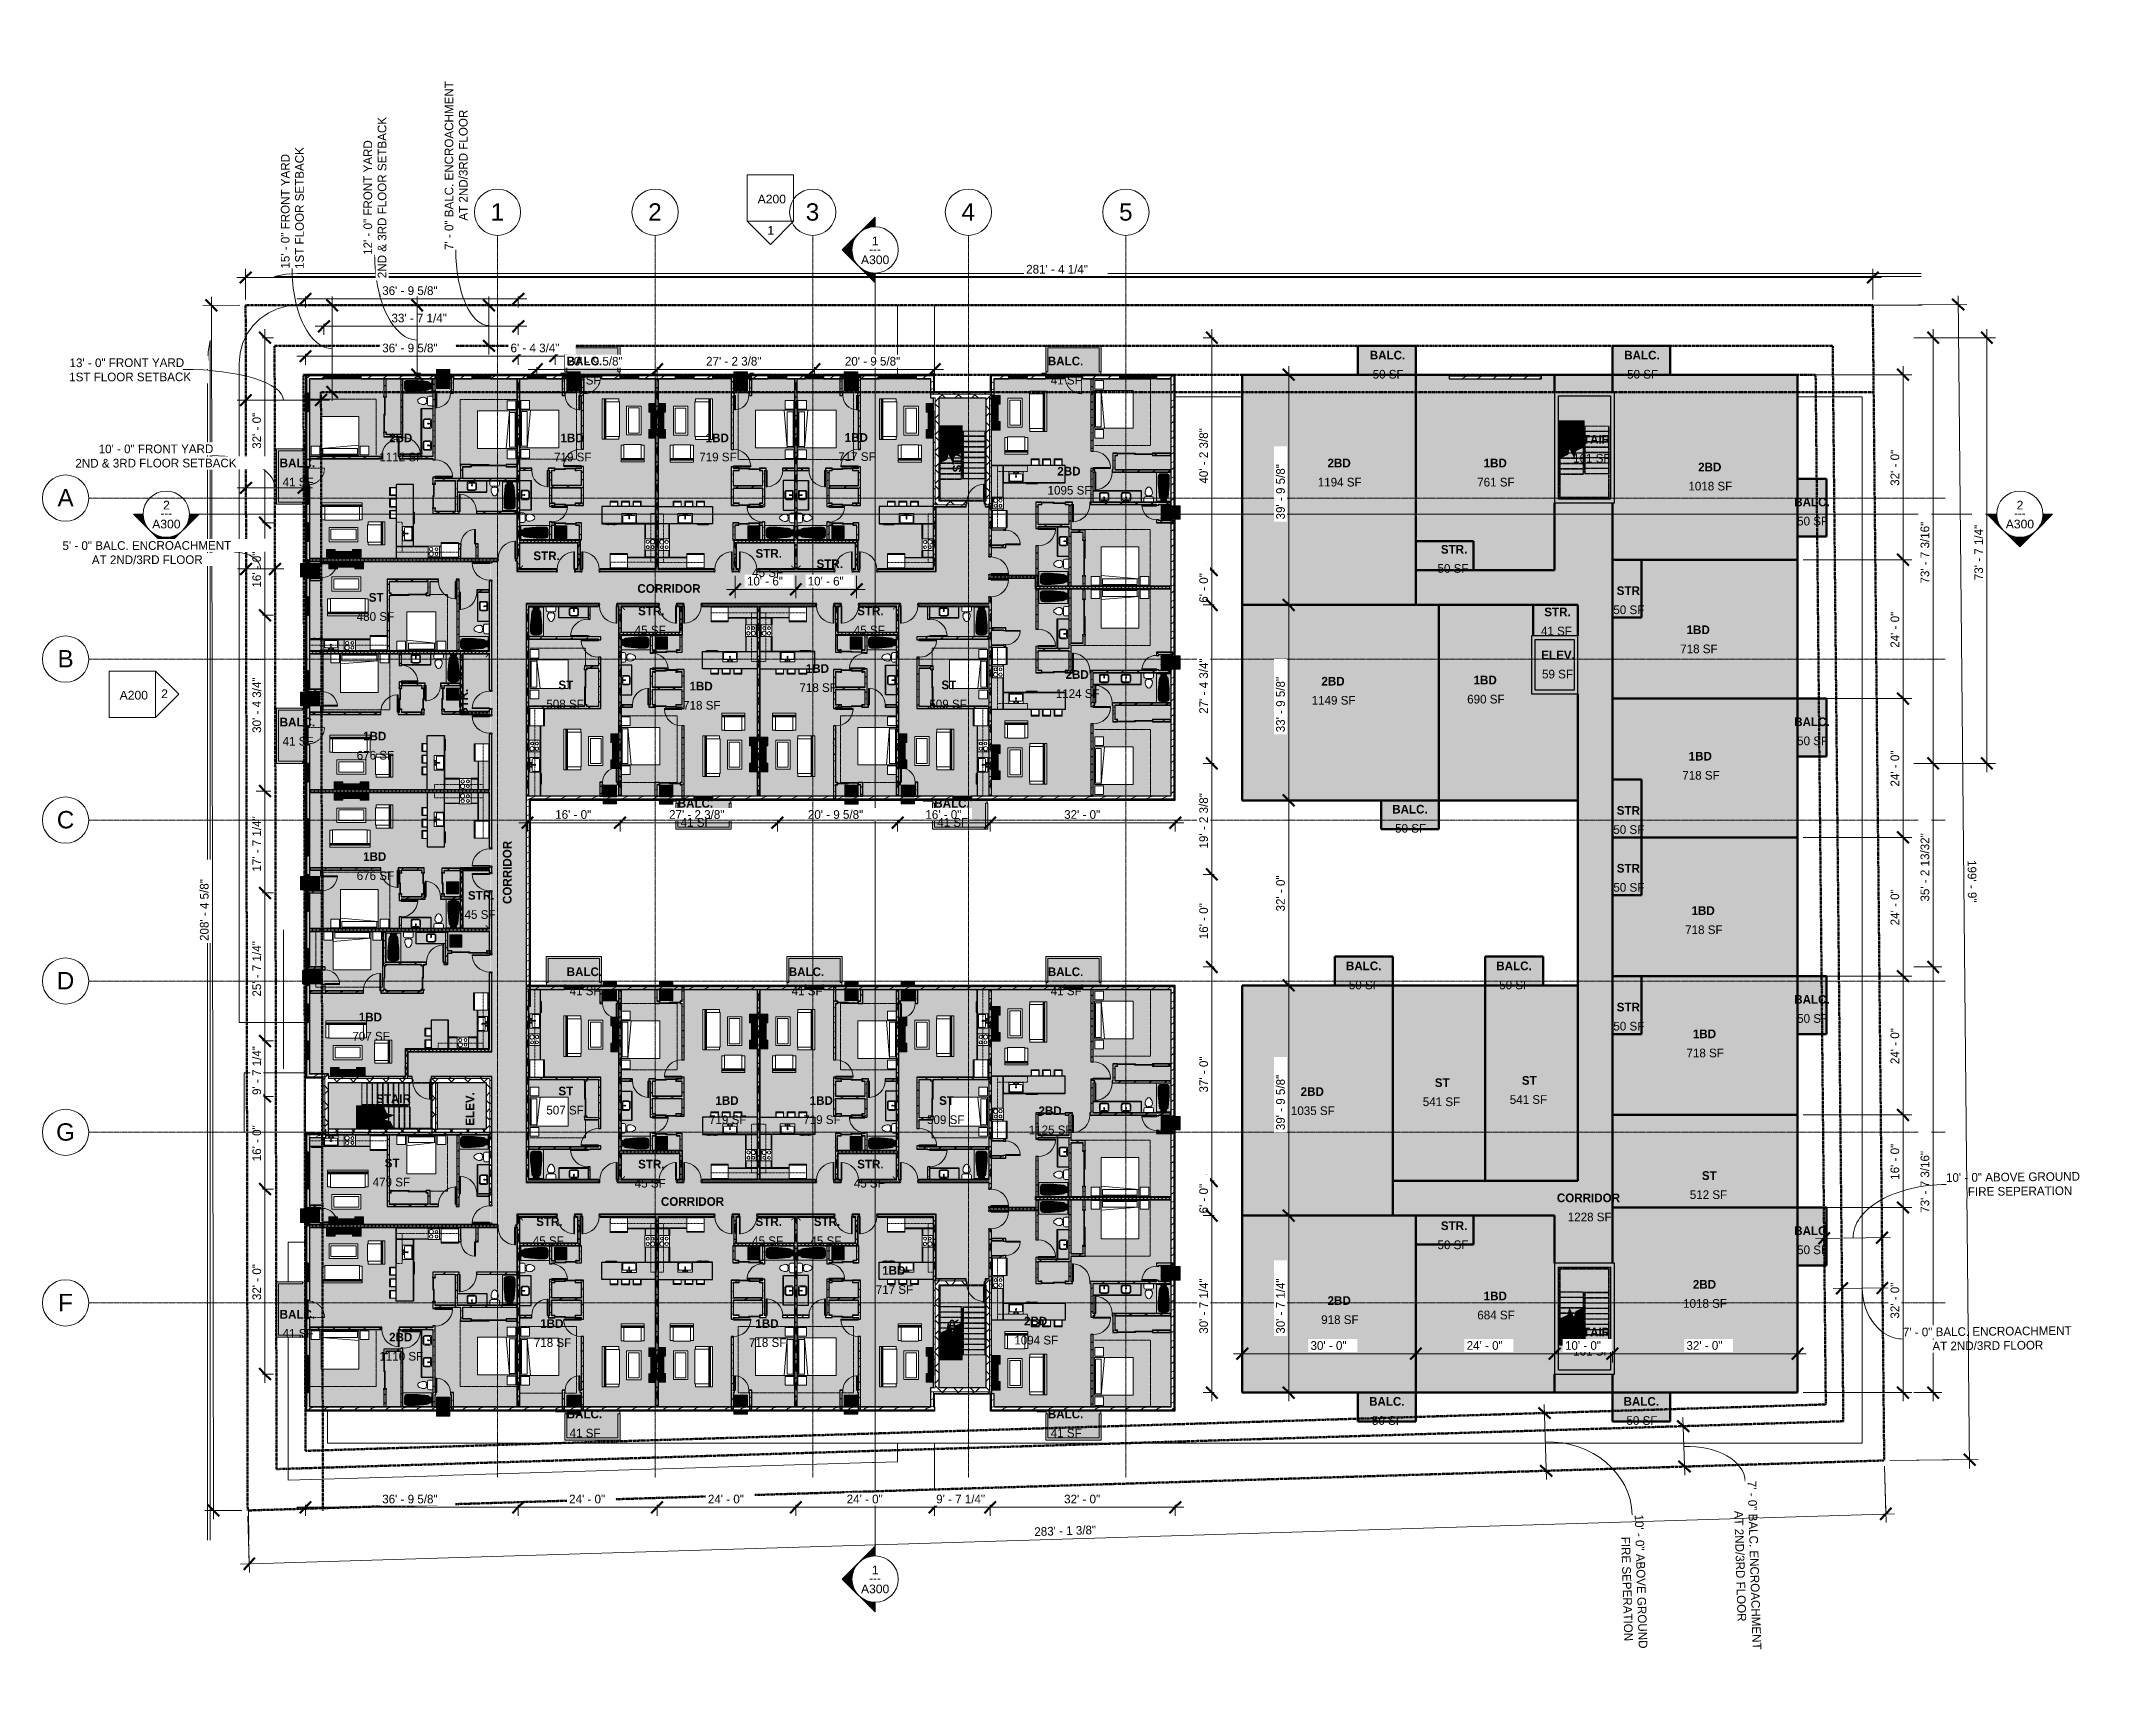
# Model space of a CAD drawing. Header units: inches. Extents: x -4414 to -113, y 9396 to 12816.
import ezdxf

# ---------------------------------------------------------------- set-up
doc = ezdxf.new("R2010")
doc.units = ezdxf.units.IN
doc.header["$MEASUREMENT"] = 0
for name, pattern in [('Dash', [0.25, 0.125, -0.125]), ('Dash 1_16_', [0.125, 0.0625, -0.0625]), ('Double Dash 3_8_', [1, 0.375, -0.125, 0.125, -0.125, 0.125, -0.125]), ('Grid Line 1_2_', [0.875, 0.5, -0.125, 0.125, -0.125]), ('Hidden 1_8_', [0.1875, 0.125, -0.0625]), ('Overhead 1_16_', [0.101562, 0.0625, -0.039062])]:
    doc.linetypes.add(name, pattern=pattern)
for name, color, linetype, lineweight in [('0-1', 7, 'Continuous', 5), ('0-2', 7, 'Continuous', 9), ('A-ANNO-DIMS', 211, 'Continuous', 9), ('A-ANNO-DIMS-192', 211, 'Continuous', 9), ('A-AREA-1', 53, 'Continuous', 50), ('A-AREA-2', 130, 'Continuous', 50), ('A-AREA-IDEN', 2, 'Continuous', 9), ('A-AREA-PATT-1', 50, 'Continuous', 9), ('A-AREA-PATT-4', 41, 'Continuous', 9), ('A-AREA-PATT-5', 254, 'Continuous', 9), ('A-DETL-HDLN', 90, 'Hidden 1_8_', 9), ('A-DETL-THIN', 151, 'Continuous', 9), ('A-DOOR', 31, 'Continuous', 9), ('A-DOOR-1', 7, 'Continuous', 9), ('A-DOOR-2', 90, 'Continuous', 13), ('A-DOOR-3', 31, 'Continuous', 13), ('A-DOOR-FRAM', 31, 'Continuous', 13), ('A-DOOR-FRAM-1', 90, 'Continuous', 13), ('A-FLOR', 192, 'Continuous', 9), ('A-FLOR-1', 10, 'Continuous', 5), ('A-FLOR-2', 9, 'Continuous', 9), ('A-FLOR-3', 192, 'Continuous', 5), ('A-GENM', 5, 'Continuous', 9), ('A-GENM-1', 5, 'Continuous', 25), ('A-GENM-HDLN', 13, 'Dash', 9), ('A-WALL', 113, 'Continuous', 9), ('A-WALL-1', 23, 'Continuous', 9), ('A-WALL-2', 253, 'Continuous', 25), ('A-WALL-3', 250, 'Continuous', 25), ('A-WALL-4', 7, 'Continuous', 9), ('A-WALL-5', 113, 'Continuous', 5), ('A-WALL-6', 113, 'Continuous', 25), ('A-WALL-PATT-1', 8, 'Continuous', 9), ('A-WALL-PATT-2', 7, 'Continuous', 9), ('A-WALL-PATT-3', 111, 'Continuous', 9), ('C-PROP-LINE', 91, 'Double Dash 3_8_', 70), ('C-TOPO', 7, 'Continuous', 9), ('G-ANNO-SYMB', 111, 'Continuous', 9), ('I-FURN', 30, 'Continuous', 9), ('I-FURN-1', 7, 'Continuous', 9), ('I-FURN-2', 9, 'Continuous', 9), ('I-FURN-3', 8, 'Continuous', 9), ('I-FURN-HDLN-1', 9, 'Dash 1_16_', 9), ('I-WALL-1', 2, 'Continuous', 25), ('M-EQPM-1', 8, 'Continuous', 9), ('M-EQPM-2', 7, 'Continuous', 9), ('P-SANR-FIXT-1', 7, 'Continuous', 9), ('P-SANR-FIXT-2', 8, 'Continuous', 9), ('P-SANR-FIXT-3', 9, 'Continuous', 9), ('Q-CASE-1', 9, 'Continuous', 9), ('Q-CASE-2', 250, 'Continuous', 25), ('Q-CASE-3', 7, 'Continuous', 9), ('Q-CASE-HDLN-1', 7, 'Dash', 9), ('Q-SPCQ-1', 7, 'Continuous', 9), ('Q-SPCQ-2', 8, 'Continuous', 9), ('S-GRID-1', 1, 'Grid Line 1_2_', 9), ('S-GRID-IDEN', 1, 'Continuous', 9), ('S-STRS', 31, 'Continuous', 9), ('S-STRS-1', 8, 'Continuous', 9), ('S-STRS-2', 55, 'Continuous', 5), ('S-STRS-3', 9, 'Continuous', 9), ('S-STRS-4', 9, 'Overhead 1_16_', 9), ('S-STRS-5', 31, 'Continuous', 5), ('S-STRS-6', 31, 'Overhead 1_16_', 9), ('S-STRS-MBND', 31, 'Overhead 1_16_', 9), ('S-STRS-MBND-1', 9, 'Overhead 1_16_', 9), ('S-STRS-MBND-2', 9, 'Continuous', 9), ('S-STRS-MBND-3', 31, 'Continuous', 9)]:
    doc.layers.add(name, color=color, linetype=linetype, lineweight=lineweight)
for name, color, linetype, lineweight, transparency in [('A-AREA-PATT-2', 7, 'Continuous', 9, 0.9), ('A-AREA-PATT-3', 50, 'Continuous', 9, 0.9), ('A-AREA-PATT-6', 254, 'Continuous', 9, 0.9)]:
    doc.layers.add(name, color=color, linetype=linetype, lineweight=lineweight, transparency=transparency)
doc.styles.add('Arial', font='arial.ttf', dxfattribs={"height": 18})
doc.styles.add('Arial_1', font='arial.ttf', dxfattribs={"height": 36})
doc.styles.add('Century Gothic', font='ufonts.com_century-gothic.ttf', dxfattribs={"height": 18})
doc.styles.add('Century Gothic_B', font='GOTHICB.TTF', dxfattribs={"height": 18})
doc.dimstyles.new('OD__1_32__Tol__', dxfattribs={"dimscale": 12, "dimtxt": 18.795029, "dimasz": 2, "dimexe": 1.5, "dimexo": 1, "dimgap": 0.25, "dimtad": 1, "dimdec": 5, "dimrnd": 0.03125, "dimzin": 3, "dimdsep": 46, "dimlunit": 4, "dimtxsty": 'Century Gothic', "dimblk1": 'OBLIQUE', "dimblk2": 'OBLIQUE', "dimsah": 1, "dimcen": 0.09, "dimdle": 1.5, "dimazin": 0, "dimtfac": 1, "dimtdec": 4, "dimtix": 1, "dimtmove": 0, "dimatfit": 3, "dimfxl": 1, "dimtvp": 1, "dimtfill": 1, "dimfrac": 2, "dimtolj": 1, "dimtzin": 0, "dimarcsym": 2})
doc.dimstyles.new('OD__1_8__Tol__', dxfattribs={"dimscale": 12, "dimtxt": 18.795029, "dimasz": 2, "dimexe": 1.5, "dimexo": 1, "dimgap": 0.25, "dimtad": 1, "dimdec": 3, "dimrnd": 0.125, "dimzin": 3, "dimdsep": 46, "dimlunit": 4, "dimtxsty": 'Century Gothic', "dimblk1": 'OBLIQUE', "dimblk2": 'OBLIQUE', "dimsah": 1, "dimcen": 0.09, "dimdle": 1.5, "dimazin": 0, "dimtfac": 1, "dimtdec": 4, "dimtix": 1, "dimtmove": 0, "dimatfit": 3, "dimfxl": 1, "dimtvp": 1, "dimtfill": 1, "dimfrac": 2, "dimtolj": 1, "dimtzin": 0, "dimarcsym": 2})
doc.dimstyles.new('OD__1_8__Tol___1', dxfattribs={"dimscale": 12, "dimtxt": 18.795029, "dimasz": 2, "dimexe": 1.5, "dimexo": 1, "dimgap": 0.25, "dimtad": 1, "dimdec": 3, "dimrnd": 0.125, "dimzin": 3, "dimdsep": 46, "dimlunit": 4, "dimtxsty": 'Century Gothic', "dimblk1": 'OBLIQUE', "dimblk2": 'OBLIQUE', "dimsah": 1, "dimcen": 0.09, "dimdle": 1.5, "dimazin": 0, "dimtfac": 1, "dimtdec": 4, "dimtix": 1, "dimtmove": 1, "dimatfit": 3, "dimfxl": 1, "dimtvp": 1, "dimtfill": 1, "dimfrac": 2, "dimtolj": 1, "dimtzin": 0, "dimarcsym": 2})
pattern_1 = [(216.87, (12.795, 31.987), (95.9612857, 63.9749714), [15.994, -143.942]), (206.565, (31.987, 22.391), (-31.986981, -31.986924), [35.763, -35.763]), (198.435, (31.987, 6.397), (-63.974746, -31.987128), [20.231, -80.922])]
pattern_2 = [(0, (0, 0), (61.44, 15.36), [2.534, -43.546, 2.534, -43.546, -245.76]), (0, (0, 0), (61.44, 15.36), [-92.16, 2.534, -89.626, 2.534, -43.546, -107.52]), (0, (0, 0), (61.44, 15.36), [-230.4, 2.534, -28.186, 2.534, -74.266]), (120, (23.04, 7.68), (-44.02215, 45.5286), [2.534, -43.546, 2.534, -43.546, -245.76]), (120, (23.04, 7.68), (-44.02215, 45.5286), [-92.16, 2.534, -89.626, 2.534, -43.546, -107.52]), (120, (23.04, 7.68), (-44.02215, 45.5286), [-230.4, 2.534, -28.186, 2.534, -74.266]), (240, (30.72, 38.4), (-17.41785, -60.8886), [2.534, -43.546, 2.534, -43.546, -245.76]), (240, (30.72, 38.4), (-17.41785, -60.8886), [-92.16, 2.534, -89.626, 2.534, -43.546, -107.52]), (240, (30.72, 38.4), (-17.41785, -60.8886), [-230.4, 2.534, -28.186, 2.534, -74.266])]
pattern_3 = [(161.57, (0.96, 0.96), (-7.6802237, -0.0009796), [0, -54.643, 6.067, 0]), (18.43, (-0.96, 0.96), (-7.6802237, 0.0009796), [0, -54.643, 6.067, 0]), (108.43, (0.96, 0.96), (3.8382953, -19.2013653), [18.211, -42.499]), (71.57, (-0.96, 0.96), (3.8382953, 19.2013653), [18.211, -42.499])]
pattern_4 = [(0, (0, 0), (0, 9.596), []), (315, (0, 0), (9.5968532, 0), [13.571, -13.571]), (45, (0, 0), (9.5968532, 0), [13.571, -13.571])]
pattern_5 = [(45, (0, 0), (-16.970563, 16.970563), []), (135, (0, 0), (-16.970563, -16.970563), [])]

msp = doc.modelspace()

# ---------------------------------------------------------------- texts
at = {"layer": 'A-AREA-IDEN', "char_height": 18, "attachment_point": 1}
for s, insert, width, style in [('BALC.', (-1658.236317, 12174.222482), 87.264, 'Century Gothic_B'), ('BALC.', (-1130.236317, 12174.222482), 87.264, 'Century Gothic_B'), ('BALC.', (-2326.251078, 12161.941749), 87.264, 'Century Gothic_B'), ('50 SF', (-1652.226868, 12134.581637), 72.72, 'Century Gothic'), ('50 SF', (-1124.226868, 12134.581637), 72.72, 'Century Gothic'), ('41 SF', (-2320.24163, 12122.300904), 72.72, 'Century Gothic'), ('2BD', (-3693.103998, 12002.494647), 57.57, 'Century Gothic_B'), ('1BD', (-3337.582673, 12002.494647), 57.57, 'Century Gothic_B'), ('1BD', (-3036.333011, 12002.494647), 57.57, 'Century Gothic_B'), ('1BD', (-2747.890645, 12003.323096), 57.57, 'Century Gothic_B'), ('1112 SF', (-3713.362266, 11962.853802), 106.656, 'Century Gothic'), ('719 SF', (-3350.848815, 11962.853802), 89.688, 'Century Gothic'), ('719 SF', (-3049.599152, 11962.853802), 89.688, 'Century Gothic'), ('717 SF', (-2761.156787, 11963.682252), 89.688, 'Century Gothic'), ('161 SF', (-1236.304118, 11960.101245), 89.688, 'Century Gothic'), ('STAIR', (-1231.80648, 11999.742089), 78.78, 'Century Gothic_B'), ('2BD', (-2306.567368, 11933.466967), 57.57, 'Century Gothic_B'), ('2BD', (-1745.884341, 11950.335194), 57.57, 'Century Gothic_B'), ('1BD', (-1422.050277, 11950.335194), 57.57, 'Century Gothic_B'), ('2BD', (-976.816218, 11942.101222), 57.57, 'Century Gothic_B'), ('1095 SF', (-2326.825635, 11893.826122), 106.656, 'Century Gothic'), ('1194 SF', (-1766.142609, 11910.69435), 106.656, 'Century Gothic'), ('761 SF', (-1435.316419, 11910.69435), 89.688, 'Century Gothic'), ('1018 SF', (-997.074486, 11902.460378), 106.656, 'Century Gothic'), ('BALC.', (-777.468575, 11869.45474), 87.264, 'Century Gothic_B'), ('50 SF', (-771.459127, 11829.813896), 72.72, 'Century Gothic'), ('STR.', (-3393.797921, 11757.887418), 55.752, 'Century Gothic_B'), ('STR.', (-2932.789573, 11762.810175), 55.752, 'Century Gothic_B'), ('STR.', (-1510.699674, 11771.26384), 55.752, 'Century Gothic_B'), ('STR.', (-2806.153258, 11741.210175), 55.752, 'Century Gothic_B'), ('50 SF', (-1517.6918, 11731.622995), 72.72, 'Century Gothic'), ('ST', (-3735.316435, 11671.534902), 29.088, 'Century Gothic_B'), ('CORRIDOR', (-3177.929861, 11690.034213), 161.196, 'Century Gothic_B'), ('STR.', (-1145.825643, 11685.496325), 55.752, 'Century Gothic_B'), ('480 SF', (-3760.336908, 11631.894058), 89.688, 'Century Gothic'), ('STR.', (-3176.453258, 11643.475959), 55.752, 'Century Gothic_B'), ('STR.', (-1296.116192, 11641.36549), 55.752, 'Century Gothic_B'), ('50 SF', (-1152.817769, 11645.85548), 72.72, 'Century Gothic'), ('45 SF', (-3183.445384, 11603.835114), 72.72, 'Century Gothic'), ('45 SF', (-2728.831699, 11603.835114), 72.72, 'Century Gothic'), ('41 SF', (-1303.108318, 11601.724646), 72.72, 'Century Gothic'), ('1BD', (-1000.860686, 11604.356298), 57.57, 'Century Gothic_B'), ('ELEV.', (-1302.317465, 11552.07826), 76.356, 'Century Gothic_B'), ('718 SF', (-1014.126828, 11564.715453), 89.688, 'Century Gothic'), ('ST', (-3341.793058, 11489.972484), 29.088, 'Century Gothic_B'), ('1BD', (-3069.783011, 11487.384984), 57.57, 'Century Gothic_B'), ('1BD', (-2828.405227, 11523.999032), 57.57, 'Century Gothic_B'), ('ST', (-2547.096065, 11489.972484), 29.088, 'Century Gothic_B'), ('2BD', (-2289.527001, 11511.572484), 57.57, 'Century Gothic_B'), ('2BD', (-1758.585924, 11497.651486), 57.57, 'Century Gothic_B'), ('1BD', (-1442.872527, 11500.040529), 57.57, 'Century Gothic_B'), ('59 SF', (-1300.805654, 11512.437415), 72.72, 'Century Gothic'), ('508 SF', (-3366.81353, 11450.331639), 89.688, 'Century Gothic'), ('718 SF', (-3083.049152, 11447.744139), 89.688, 'Century Gothic'), ('718 SF', (-2841.671369, 11484.358187), 89.688, 'Century Gothic'), ('509 SF', (-2572.116537, 11450.331639), 89.688, 'Century Gothic'), ('1124 SF', (-2309.785269, 11471.931639), 106.656, 'Century Gothic'), ('1149 SF', (-1778.844192, 11458.010641), 106.656, 'Century Gothic'), ('690 SF', (-1456.138668, 11460.399685), 89.688, 'Century Gothic'), ('BALC.', (-777.468575, 11413.45474), 87.264, 'Century Gothic_B'), ('1BD', (-3747.070766, 11383.694462), 57.57, 'Century Gothic_B'), ('50 SF', (-771.459127, 11373.813896), 72.72, 'Century Gothic'), ('676 SF', (-3760.336908, 11344.053618), 89.688, 'Century Gothic'), ('1BD', (-996.560461, 11342.056396), 57.57, 'Century Gothic_B'), ('718 SF', (-1009.826603, 11302.415551), 89.688, 'Century Gothic'), ('BALC.', (-1611.659664, 11232.063652), 87.264, 'Century Gothic_B'), ('STR.', (-1145.825643, 11229.496325), 55.752, 'Century Gothic_B'), ('50 SF', (-1605.650215, 11192.422807), 72.72, 'Century Gothic'), ('50 SF', (-1152.817769, 11189.85548), 72.72, 'Century Gothic'), ('1BD', (-3747.070766, 11133.794856), 57.57, 'Century Gothic_B'), ('STR.', (-1145.825643, 11109.496325), 55.752, 'Century Gothic_B'), ('676 SF', (-3760.336908, 11094.154012), 89.688, 'Century Gothic'), ('50 SF', (-1152.817769, 11069.85548), 72.72, 'Century Gothic'), ('45 SF', (-3536.60565, 11013.54538), 72.72, 'Century Gothic'), ('STR.', (-3529.613524, 11053.186224), 55.752, 'Century Gothic_B'), ('1BD', (-990.565713, 11021.61371), 57.57, 'Century Gothic_B'), ('718 SF', (-1003.831854, 10981.972865), 89.688, 'Century Gothic'), ('BALC.', (-3324.651078, 10894.741749), 87.264, 'Century Gothic_B'), ('BALC.', (-2863.851078, 10894.741749), 87.264, 'Century Gothic_B'), ('BALC.', (-2326.251078, 10894.741749), 87.264, 'Century Gothic_B'), ('BALC.', (-1707.659664, 10907.022482), 87.264, 'Century Gothic_B'), ('BALC.', (-1395.659664, 10907.022482), 87.264, 'Century Gothic_B'), ('41 SF', (-3318.64163, 10855.100904), 72.72, 'Century Gothic'), ('41 SF', (-2857.84163, 10855.100904), 72.72, 'Century Gothic'), ('41 SF', (-2320.24163, 10855.100904), 72.72, 'Century Gothic'), ('50 SF', (-1701.650215, 10867.381637), 72.72, 'Century Gothic'), ('50 SF', (-1389.650215, 10867.381637), 72.72, 'Century Gothic'), ('1BD', (-3756.020423, 10800.70645), 57.57, 'Century Gothic_B'), ('STR.', (-1145.825643, 10821.496325), 55.752, 'Century Gothic_B'), ('BALC.', (-777.468575, 10837.45474), 87.264, 'Century Gothic_B'), ('50 SF', (-771.459127, 10797.813896), 72.72, 'Century Gothic'), ('707 SF', (-3769.286564, 10761.065605), 89.688, 'Century Gothic'), ('50 SF', (-1152.817769, 10781.85548), 72.72, 'Century Gothic'), ('1BD', (-987.820304, 10765.912473), 57.57, 'Century Gothic_B'), ('718 SF', (-1001.086445, 10726.271628), 89.688, 'Century Gothic'), ('ST', (-1342.782849, 10669.275741), 29.088, 'Century Gothic_B'), ('STAIR', (-3720.001525, 10631.329804), 78.78, 'Century Gothic_B'), ('ST', (-3341.793058, 10647.272237), 29.088, 'Century Gothic_B'), ('1BD', (-3016.043886, 10627.51365), 57.57, 'Century Gothic_B'), ('1BD', (-2820.523804, 10627.51365), 57.57, 'Century Gothic_B'), ('ST', (-2551.896065, 10627.51365), 29.088, 'Century Gothic_B'), ('2BD', (-1801.689506, 10646.099425), 57.57, 'Century Gothic_B'), ('541 SF', (-1548.30743, 10624.978502), 89.688, 'Century Gothic'), ('ST', (-1523.286957, 10664.619346), 29.088, 'Century Gothic_B'), ('541 SF', (-1367.803322, 10629.634896), 89.688, 'Century Gothic'), ('507 SF', (-3366.81353, 10607.631393), 89.688, 'Century Gothic'), ('719 SF', (-3029.310027, 10587.872805), 89.688, 'Century Gothic'), ('719 SF', (-2833.789946, 10587.872805), 89.688, 'Century Gothic'), ('509 SF', (-2576.916537, 10587.872805), 89.688, 'Century Gothic'), ('2BD', (-2345.725152, 10606.339131), 57.57, 'Century Gothic_B'), ('1035 SF', (-1821.947774, 10606.45858), 106.656, 'Century Gothic'), ('1125 SF', (-2365.98342, 10566.698286), 106.656, 'Century Gothic'), ('ST', (-3702.201397, 10498.03698), 29.088, 'Century Gothic_B'), ('479 SF', (-3727.22187, 10458.396136), 89.688, 'Century Gothic'), ('45 SF', (-3183.445384, 10455.969331), 72.72, 'Century Gothic'), ('STR.', (-3176.453258, 10495.610175), 55.752, 'Century Gothic_B'), ('45 SF', (-2728.831699, 10455.969331), 72.72, 'Century Gothic'), ('STR.', (-2721.839573, 10495.610175), 55.752, 'Century Gothic_B'), ('ST', (-969.168335, 10471.906183), 29.088, 'Century Gothic_B'), ('CORRIDOR', (-3129.079467, 10418.008267), 161.196, 'Century Gothic_B'), ('CORRIDOR', (-1269.968061, 10425.613055), 161.196, 'Century Gothic_B'), ('512 SF', (-994.188808, 10432.265338), 89.688, 'Century Gothic'), ('STR.', (-3387.903258, 10376.275959), 55.752, 'Century Gothic_B'), ('STR.', (-2932.789573, 10376.275959), 55.752, 'Century Gothic_B'), ('STR.', (-2811.903258, 10376.275959), 55.752, 'Century Gothic_B'), ('STR.', (-1510.699674, 10367.822294), 55.752, 'Century Gothic_B'), ('1228 SF', (-1247.479872, 10385.972211), 106.656, 'Century Gothic'), ('45 SF', (-3394.895384, 10336.635114), 72.72, 'Century Gothic'), ('45 SF', (-2939.781699, 10336.635114), 72.72, 'Century Gothic'), ('45 SF', (-2818.895384, 10336.635114), 72.72, 'Century Gothic'), ('50 SF', (-1517.6918, 10328.181449), 72.72, 'Century Gothic'), ('BALC.', (-777.468575, 10357.45474), 87.264, 'Century Gothic_B'), ('50 SF', (-771.459127, 10317.813896), 72.72, 'Century Gothic'), ('1BD', (-2669.997321, 10274.965717), 57.57, 'Century Gothic_B'), ('2BD', (-987.820304, 10246.109174), 57.57, 'Century Gothic_B'), ('717 SF', (-2683.263463, 10235.324872), 89.688, 'Century Gothic'), ('2BD', (-1745.793685, 10212.565985), 57.57, 'Century Gothic_B'), ('1BD', (-1421.882691, 10222.109174), 57.57, 'Century Gothic_B'), ('1018 SF', (-1008.078571, 10206.468329), 106.656, 'Century Gothic'), ('1BD', (-3379.574587, 10164.823873), 57.57, 'Century Gothic_B'), ('1BD', (-2933.167656, 10164.823873), 57.57, 'Century Gothic_B'), ('2BD', (-2375.527161, 10170.035831), 57.57, 'Century Gothic_B'), ('918 SF', (-1759.059827, 10172.92514), 89.688, 'Century Gothic'), ('684 SF', (-1435.148833, 10182.468329), 89.688, 'Century Gothic'), ('2BD', (-3693.103998, 10136.591487), 57.57, 'Century Gothic_B'), ('718 SF', (-3392.840729, 10125.183028), 89.688, 'Century Gothic'), ('718 SF', (-2946.433798, 10125.183028), 89.688, 'Century Gothic'), ('1094 SF', (-2395.785429, 10130.394987), 106.656, 'Century Gothic'), ('STAIR', (-1231.80648, 10146.989308), 78.78, 'Century Gothic_B'), ('1110 SF', (-3713.362266, 10096.950642), 106.656, 'Century Gothic'), ('161 SF', (-1236.304118, 10107.348463), 89.688, 'Century Gothic'), ('BALC.', (-1659.659664, 10003.263652), 87.264, 'Century Gothic_B'), ('BALC.', (-1131.659664, 10003.263652), 87.264, 'Century Gothic_B'), ('BALC.', (-3324.651078, 9977.144385), 87.264, 'Century Gothic_B'), ('41 SF', (-3318.64163, 9937.50354), 72.72, 'Century Gothic'), ('BALC.', (-2326.251078, 9977.144385), 87.264, 'Century Gothic_B'), ('41 SF', (-2320.24163, 9937.50354), 72.72, 'Century Gothic'), ('50 SF', (-1653.650215, 9963.622807), 72.72, 'Century Gothic'), ('50 SF', (-1125.650215, 9963.622807), 72.72, 'Century Gothic')]:
    msp.add_mtext(s, dxfattribs=dict(at, insert=insert, width=width, style=style))
at = {"layer": 'A-AREA-IDEN', "char_height": 18, "attachment_point": 1, "rotation": 90, "style": 'Century Gothic_B'}
for s, insert, width in [('STAIR', (-2523.563306, 11921.836404), 78.78), ('STR.', (-3547.756441, 11418.200323), 55.752), ('ELEV.', (-3534.518252, 10566.369354), 76.356), ('STAIR', (-2530.280616, 10092.985762), 78.78)]:
    msp.add_mtext(s, dxfattribs=dict(at, insert=insert, width=width))
at = {"layer": 'G-ANNO-SYMB', "char_height": 18, "attachment_point": 1}
for s, insert, width, style in [('A200', (-2928.390338, 12498.109125), 71.508, 'Arial'), ('1', (-2908.061311, 12433.105136), 16.968, 'Arial'), ('1', (-2691.480481, 12411.350729), 16.968, 'Arial'), ('A300', (-2713.96867, 12372.07824), 71.508, 'Arial'), ('---', (-2696.783103, 12394.337343), 30.906, 'Century Gothic'), ('---', (-4167.45164, 11845.996473), 30.906, 'Century Gothic'), ('2', (-4162.149018, 11863.009859), 16.968, 'Arial'), ('---', (-321.375704, 11845.996473), 30.906, 'Century Gothic'), ('2', (-316.073082, 11863.009859), 16.968, 'Arial'), ('A300', (-4184.637207, 11823.737371), 71.508, 'Arial'), ('A300', (-338.561271, 11823.737371), 71.508, 'Arial'), ('A200', (-4252.215472, 11468.621427), 71.508, 'Arial'), ('2', (-4166.010937, 11471.564899), 16.968, 'Arial'), ('1', (-2691.480481, 9653.431838), 16.968, 'Arial'), ('A300', (-2713.96867, 9614.15935), 71.508, 'Arial'), ('---', (-2696.783103, 9636.418452), 30.906, 'Century Gothic')]:
    msp.add_mtext(s, dxfattribs=dict(at, insert=insert, width=width, style=style))
at = {"layer": 'S-GRID-IDEN', "char_height": 36, "attachment_point": 1, "style": 'Arial_1'}
for s, insert, width in [('1', (-3482.481783, 12480.313003), 33.936), ('2', (-3155.481783, 12480.313003), 33.936), ('3', (-2828.481783, 12480.313003), 33.936), ('4', (-2505.481783, 12480.313003), 33.936), ('5', (-2178.481783, 12480.313003), 33.936), ('A', (-4381.153721, 11887.351035), 40.602), ('B', (-4381.153721, 11553.351035), 40.602), ('C', (-4382.665532, 11219.351035), 44.238), ('D', (-4382.665532, 10885.351035), 44.238), ('G', (-4384.139548, 10571.351035), 47.874), ('F', (-4379.906477, 10217.351035), 37.572)]:
    msp.add_mtext(s, dxfattribs=dict(at, insert=insert, width=width))

# ---------------------------------------------------------------- blocks, each defined once
blk = doc.blocks.new('1750 Ox - Topography_rvt-1-FLOOR PLAN - 2ND FLOOR')
at = {"layer": 'C-TOPO'}
for p, q in [((-3907.9, 12333.1), (-3931.1, 12328.6)), ((-3931.1, 12328.6), (-3907.9, 12333.1)), ((-3931.1, 12328.6), (-3785, 12328.6)), ((-3785, 12328.6), (-3931.1, 12328.6)), ((-3884.2, 12334.6), (-3907.9, 12333.1)), ((-3907.9, 12333.1), (-3884.2, 12334.6)), ((-3788.4, 12334.6), (-3884.2, 12334.6)), ((-3884.2, 12334.6), (-3788.4, 12334.6)), ((-3430, 12334.6), (-3788.4, 12334.6)), ((-3788.4, 12334.6), (-3430, 12334.6)), ((-3785, 12328.6), (-3436.8, 12328.6)), ((-3436.8, 12328.6), (-3785, 12328.6)), ((-3436.8, 12328.6), (-3410.3, 12328.6)), ((-3410.3, 12328.6), (-3436.8, 12328.6)), ((-3406.1, 12334.6), (-3430, 12334.6)), ((-3430, 12334.6), (-3406.1, 12334.6)), ((-3410.3, 12328.6), (-3311.5, 12328.6)), ((-3311.5, 12328.6), (-3410.3, 12328.6)), ((-3317.2, 12334.6), (-3406.1, 12334.6)), ((-3406.1, 12334.6), (-3317.2, 12334.6)), ((-3271.4, 12334.6), (-3317.2, 12334.6)), ((-3317.2, 12334.6), (-3271.4, 12334.6)), ((-3311.5, 12328.6), (-3267.3, 12328.6)), ((-3267.3, 12328.6), (-3311.5, 12328.6)), ((-3131.4, 12334.6), (-3271.4, 12334.6)), ((-3271.4, 12334.6), (-3131.4, 12334.6)), ((-3267.3, 12328.6), (-3132.1, 12328.6)), ((-3132.1, 12328.6), (-3267.3, 12328.6)), ((-3132.1, 12328.6), (-2853.2, 12328.6)), ((-2853.2, 12328.6), (-3132.1, 12328.6)), ((-2856.2, 12334.6), (-3131.4, 12334.6)), ((-3131.4, 12334.6), (-2856.2, 12334.6)), ((-2746, 12334.6), (-2856.2, 12334.6)), ((-2856.2, 12334.6), (-2746, 12334.6)), ((-2853.2, 12328.6), (-2741.5, 12328.6)), ((-2741.5, 12328.6), (-2853.2, 12328.6)), ((-2664.1, 12334.6), (-2746, 12334.6)), ((-2746, 12334.6), (-2664.1, 12334.6)), ((-2741.5, 12328.6), (-2658.4, 12328.6)), ((-2658.4, 12328.6), (-2741.5, 12328.6)), ((-2295.5, 12334.6), (-2664.1, 12334.6)), ((-2664.1, 12334.6), (-2295.5, 12334.6)), ((-2658.4, 12328.6), (-2297.1, 12328.6)), ((-2297.1, 12328.6), (-2658.4, 12328.6)), ((-2297.1, 12328.6), (-1835.7, 12328.6)), ((-1835.7, 12328.6), (-2297.1, 12328.6)), ((-1835.5, 12334.6), (-2295.5, 12334.6)), ((-2295.5, 12334.6), (-1835.5, 12334.6)), ((-1835.7, 12328.6), (-1566.7, 12328.6)), ((-1566.7, 12328.6), (-1835.7, 12328.6)), ((-1567.3, 12334.6), (-1835.5, 12334.6)), ((-1835.5, 12334.6), (-1567.3, 12334.6)), ((-1368.9, 12334.6), (-1567.3, 12334.6)), ((-1567.3, 12334.6), (-1368.9, 12334.6)), ((-1566.7, 12328.6), (-1367.7, 12328.6)), ((-1367.7, 12328.6), (-1566.7, 12328.6)), ((-1319.5, 12334.6), (-1368.9, 12334.6)), ((-1368.9, 12334.6), (-1319.5, 12334.6)), ((-1367.7, 12328.6), (-1318.9, 12328.6)), ((-1318.9, 12328.6), (-1367.7, 12328.6)), ((-793.4, 12334.6), (-1319.5, 12334.6)), ((-1319.5, 12334.6), (-793.4, 12334.6)), ((-1318.9, 12328.6), (-791.3, 12328.6)), ((-791.3, 12328.6), (-1318.9, 12328.6)), ((-638.4, 12334.6), (-793.4, 12334.6)), ((-793.4, 12334.6), (-638.4, 12334.6)), ((-791.3, 12328.6), (-639, 12328.6)), ((-639, 12328.6), (-791.3, 12328.6)), ((-639, 12328.6), (-608.7, 12328.6)), ((-608.7, 12328.6), (-639, 12328.6)), ((-607.5, 12334.6), (-638.4, 12334.6)), ((-638.4, 12334.6), (-607.5, 12334.6)), ((-608.7, 12328.6), (-514.3, 12328.6)), ((-514.3, 12328.6), (-608.7, 12328.6)), ((-514.3, 12334.6), (-607.5, 12334.6)), ((-607.5, 12334.6), (-514.3, 12334.6)), ((-3925.3, 12261.4), (-3944.2, 12252.5)), ((-3944.2, 12252.5), (-3925.3, 12261.4)), ((-3905.1, 12266.8), (-3925.3, 12261.4)), ((-3925.3, 12261.4), (-3905.1, 12266.8)), ((-3884.2, 12268.6), (-3905.1, 12266.8)), ((-3905.1, 12266.8), (-3884.2, 12268.6)), ((-3751.4, 12268.6), (-3884.2, 12268.6)), ((-3884.2, 12268.6), (-3751.4, 12268.6)), ((-3504.7, 12268.6), (-3751.4, 12268.6)), ((-3751.4, 12268.6), (-3504.7, 12268.6)), ((-3451.7, 12268.6), (-3504.7, 12268.6)), ((-3504.7, 12268.6), (-3451.7, 12268.6)), ((-3254.8, 12268.6), (-3451.7, 12268.6)), ((-3451.7, 12268.6), (-3254.8, 12268.6)), ((-3226.3, 12268.6), (-3254.8, 12268.6)), ((-3254.8, 12268.6), (-3226.3, 12268.6)), ((-3139.2, 12268.6), (-3226.3, 12268.6)), ((-3226.3, 12268.6), (-3139.2, 12268.6)), ((-2822.8, 12268.6), (-3139.2, 12268.6)), ((-3139.2, 12268.6), (-2822.8, 12268.6)), ((-2696.1, 12268.6), (-2822.8, 12268.6)), ((-2822.8, 12268.6), (-2696.1, 12268.6)), ((-2637.9, 12268.6), (-2696.1, 12268.6)), ((-2696.1, 12268.6), (-2637.9, 12268.6)), ((-2637.9, 12191.8), (-2637.9, 12268.6)), ((-2637.9, 12268.6), (-2637.9, 12191.8)), ((-2313.1, 12268.6), (-2561.1, 12268.6)), ((-2561.1, 12268.6), (-2561.1, 12225.4)), ((-2561.1, 12225.4), (-2561.1, 12268.6)), ((-2561.1, 12268.6), (-2313.1, 12268.6)), ((-1837.6, 12268.6), (-2313.1, 12268.6)), ((-2313.1, 12268.6), (-1837.6, 12268.6)), ((-1560.4, 12268.6), (-1837.6, 12268.6)), ((-1837.6, 12268.6), (-1560.4, 12268.6)), ((-1355.3, 12268.6), (-1560.4, 12268.6)), ((-1560.4, 12268.6), (-1355.3, 12268.6)), ((-1313.5, 12268.6), (-1355.3, 12268.6)), ((-1355.3, 12268.6), (-1313.5, 12268.6)), ((-770.5, 12268.6), (-1313.5, 12268.6)), ((-1313.5, 12268.6), (-770.5, 12268.6)), ((-645.6, 12268.6), (-770.5, 12268.6)), ((-770.5, 12268.6), (-645.6, 12268.6)), ((-620.8, 12268.6), (-645.6, 12268.6)), ((-645.6, 12268.6), (-620.8, 12268.6)), ((-514.3, 12268.6), (-620.8, 12268.6)), ((-620.8, 12268.6), (-514.3, 12268.6)), ((-3976.2, 12225.7), (-3988.2, 12208.6)), ((-3988.2, 12208.6), (-3976.2, 12225.7)), ((-3974.7, 12227.2), (-3976.2, 12225.7)), ((-3976.2, 12225.7), (-3974.7, 12227.2)), ((-3961.4, 12240.5), (-3974.7, 12227.2)), ((-3974.7, 12227.2), (-3961.4, 12240.5)), ((-3951.3, 12247.6), (-3961.4, 12240.5)), ((-3961.4, 12240.5), (-3951.3, 12247.6)), ((-3944.2, 12252.5), (-3951.3, 12247.6)), ((-3951.3, 12247.6), (-3944.2, 12252.5)), ((-2561.1, 12225.4), (-2561.1, 12124.8)), ((-2561.1, 12124.8), (-2561.1, 12225.4)), ((-4064.2, 12195.5), (-4068.7, 12172.2)), ((-4068.7, 12172.2), (-4064.2, 12195.5)), ((-4064.2, 12176), (-4064.2, 12195.5)), ((-4064.2, 12195.5), (-4064.2, 12176)), ((-4064.2, 12017.4), (-4064.2, 12176)), ((-4064.2, 12176), (-4064.2, 12017.4)), ((-3997, 12189.6), (-4002.4, 12169.4)), ((-4002.4, 12169.4), (-3997, 12189.6)), ((-3988.2, 12208.6), (-3997, 12189.6)), ((-3997, 12189.6), (-3988.2, 12208.6)), ((-2637.9, 12124.8), (-2637.9, 12191.8)), ((-2637.9, 12191.8), (-2637.9, 12124.8)), ((-4068.9, 12169.6), (-4070.2, 12148.6)), ((-4070.2, 12148.6), (-4068.9, 12169.6)), ((-4070.2, 12148.6), (-4070.2, 12016.2)), ((-4070.2, 12016.2), (-4070.2, 12148.6)), ((-4068.7, 12172.2), (-4068.9, 12169.6)), ((-4068.9, 12169.6), (-4068.7, 12172.2)), ((-4002.4, 12169.4), (-4004.2, 12148.6)), ((-4004.2, 12148.6), (-4002.4, 12169.4)), ((-4004.2, 12148.6), (-4004.2, 12028.9)), ((-4004.2, 12028.9), (-4004.2, 12148.6)), ((-2061.9, 12078.6), (-1946.2, 12078.6)), ((-1946.2, 12078.6), (-1922.7, 12078.6)), ((-770.7, 12078.6), (-704.4, 12078.6)), ((-704.4, 12078.6), (-666.4, 12078.6)), ((-666.4, 12078.6), (-658.8, 12078.6)), ((-658.8, 12078.6), (-636.7, 12078.6)), ((-636.7, 12078.6), (-636.7, 11978.7)), ((-4070.2, 12016.2), (-4070.2, 11948)), ((-4070.2, 11948), (-4070.2, 12016.2)), ((-4064.2, 11951.2), (-4064.2, 12017.4)), ((-4064.2, 12017.4), (-4064.2, 11951.2)), ((-4004.2, 12028.9), (-4004.2, 11984.1)), ((-4004.2, 11984.1), (-4004.2, 12028.9)), ((-4004.2, 11984.1), (-4004.2, 11883.7)), ((-4004.2, 11883.7), (-4004.2, 11984.1)), ((-636.7, 11978.7), (-636.7, 11757.4)), ((-4070.2, 11948), (-4070.2, 11881.1)), ((-4070.2, 11881.1), (-4070.2, 11948)), ((-4064.2, 11881.3), (-4064.2, 11951.2)), ((-4064.2, 11951.2), (-4064.2, 11881.3)), ((-4070.2, 11881.1), (-4070.2, 11806.1)), ((-4070.2, 11806.1), (-4070.2, 11881.1)), ((-4064.2, 11802.9), (-4064.2, 11881.3)), ((-4064.2, 11881.3), (-4064.2, 11802.9)), ((-4004.2, 11883.7), (-4004.2, 11771.1)), ((-4004.2, 11771.1), (-4004.2, 11883.7)), ((-4070.2, 11806.1), (-4070.2, 11664.6)), ((-4070.2, 11664.6), (-4070.2, 11806.1)), ((-4064.2, 11655), (-4064.2, 11802.9)), ((-4064.2, 11802.9), (-4064.2, 11655)), ((-4004.2, 11771.1), (-4004.2, 11558.8)), ((-4004.2, 11558.8), (-4004.2, 11771.1)), ((-636.7, 11757.4), (-636.7, 11631.8)), ((-4070.2, 11664.6), (-4070.2, 11537.3)), ((-4070.2, 11537.3), (-4070.2, 11664.6)), ((-4064.2, 11535.9), (-4064.2, 11655)), ((-4064.2, 11655), (-4064.2, 11535.9)), ((-636.7, 11631.8), (-636.7, 11483.3)), ((-4070.2, 11537.3), (-4070.2, 11473.4)), ((-4070.2, 11473.4), (-4070.2, 11537.3)), ((-4064.2, 11476.2), (-4064.2, 11535.9)), ((-4064.2, 11535.9), (-4064.2, 11476.2)), ((-4004.2, 11558.8), (-4004.2, 11522.7)), ((-4004.2, 11522.7), (-4004.2, 11558.8)), ((-4004.2, 11522.7), (-4004.2, 11504.6)), ((-4004.2, 11504.6), (-4004.2, 11522.7)), ((-4004.2, 11504.6), (-4004.2, 11414.9)), ((-4004.2, 11414.9), (-4004.2, 11504.6)), ((-4070.2, 11473.4), (-4070.2, 11395.6)), ((-4070.2, 11395.6), (-4070.2, 11473.4)), ((-4064.2, 11397.3), (-4064.2, 11476.2)), ((-4064.2, 11476.2), (-4064.2, 11397.3)), ((-636.7, 11483.3), (-636.7, 11451.8)), ((-636.7, 11451.8), (-636.7, 11250.1)), ((-4004.2, 11414.9), (-4004.2, 11345.7)), ((-4004.2, 11345.7), (-4004.2, 11414.9)), ((-4070.2, 11395.6), (-4070.2, 11278.9)), ((-4070.2, 11278.9), (-4070.2, 11395.6)), ((-4064.2, 11285), (-4064.2, 11397.3)), ((-4064.2, 11397.3), (-4064.2, 11285)), ((-4004.2, 11345.7), (-4004.2, 11039)), ((-4004.2, 11039), (-4004.2, 11345.7)), ((-4070.2, 11278.9), (-4070.2, 10761.7)), ((-4070.2, 10761.7), (-4070.2, 11278.9)), ((-4064.2, 10786.9), (-4064.2, 11285)), ((-4064.2, 11285), (-4064.2, 10786.9)), ((-636.7, 11250.1), (-636.7, 11084)), ((-636.7, 11084), (-636.7, 9988.6)), ((-4004.2, 11039), (-4004.2, 10780.6)), ((-4004.2, 10780.6), (-4004.2, 11039)), ((-4070.2, 10761.7), (-4070.2, 10567.6)), ((-4070.2, 10567.6), (-4070.2, 10761.7)), ((-4064.2, 10569.8), (-4064.2, 10786.9)), ((-4064.2, 10786.9), (-4064.2, 10569.8)), ((-4004.2, 10780.6), (-3866.7, 10780.6)), ((-3866.7, 10780.6), (-4004.2, 10780.6)), ((-3866.7, 10676.2), (-3993.8, 10676.2)), ((-3993.8, 10676.2), (-3993.8, 10596.2)), ((-3993.8, 10596.2), (-3993.8, 10676.2)), ((-3993.8, 10676.2), (-3866.7, 10676.2)), ((-3866.7, 10643.8), (-3866.7, 10665.4)), ((-3866.7, 10665.4), (-3866.7, 10643.8)), ((-3866.7, 10552.6), (-3866.7, 10643.8)), ((-3866.7, 10643.8), (-3866.7, 10552.6)), ((-3993.8, 10552.6), (-3993.8, 10596.2)), ((-3993.8, 10552.6), (-3993.8, 10596.2)), ((-4070.2, 10567.6), (-4070.2, 10548.1)), ((-4070.2, 10548.1), (-4070.2, 10567.6)), ((-4070.2, 10548.1), (-4070.2, 10388)), ((-4070.2, 10388), (-4070.2, 10548.1)), ((-4064.2, 10548), (-4064.2, 10569.8)), ((-4064.2, 10569.8), (-4064.2, 10548)), ((-4064.2, 10369), (-4064.2, 10548)), ((-4064.2, 10548), (-4064.2, 10369)), ((-3993.8, 10552.6), (-3866.7, 10552.6)), ((-3993.8, 10552.6), (-3866.7, 10552.6)), ((-4070.2, 10388), (-4070.2, 10075.3)), ((-4070.2, 10075.3), (-4070.2, 10388)), ((-4064.2, 10077.6), (-4064.2, 10369)), ((-4064.2, 10369), (-4064.2, 10077.6)), ((-3869, 10324.6), (-3902.7, 10324.6)), ((-3902.7, 10324.6), (-3902.7, 10242.6)), ((-3902.7, 10242.6), (-3902.7, 10324.6)), ((-3902.7, 10324.6), (-3869, 10324.6)), ((-3902.7, 10127.8), (-3902.7, 10055.1)), ((-3902.7, 10055.1), (-3902.7, 10127.8)), ((-4070.2, 10075.3), (-4070.2, 10015.9)), ((-4070.2, 10015.9), (-4070.2, 10075.3)), ((-4064.2, 10022.3), (-4064.2, 10077.6)), ((-4064.2, 10077.6), (-4064.2, 10022.3)), ((-3902.7, 10055.1), (-3902.7, 9868.5)), ((-3902.7, 9868.5), (-3902.7, 10055.1)), ((-4070.2, 10015.9), (-4070.2, 9892.3)), ((-4070.2, 9892.3), (-4070.2, 10015.9)), ((-4064.2, 9907), (-4064.2, 10022.3)), ((-4064.2, 10022.3), (-4064.2, 9907)), ((-636.7, 9988.6), (-636.7, 9971.5)), ((-3820.7, 9907.4), (-3820.7, 9974.4)), ((-636.7, 9971.5), (-636.7, 9946.6)), ((-636.7, 9946.6), (-636.7, 9909)), ((-4064.2, 9883.2), (-4064.2, 9907)), ((-4064.2, 9907), (-4064.2, 9883.2)), ((-3684.3, 9907.4), (-3820.7, 9907.4)), ((-3589.8, 9907.4), (-3684.3, 9907.4)), ((-3582.7, 9907.4), (-3589.8, 9907.4)), ((-2737.9, 9907.4), (-3582.7, 9907.4)), ((-2704.4, 9907.4), (-2737.9, 9907.4)), ((-2693.3, 9907.4), (-2704.4, 9907.4)), ((-2674.6, 9907.4), (-2693.3, 9907.4)), ((-2637.9, 9907.4), (-2674.6, 9907.4)), ((-2637.9, 9869.2), (-2637.9, 9907.4)), ((-2610.6, 9907.4), (-2637.9, 9907.4)), ((-2637.9, 9907.4), (-2637.9, 9869.2)), ((-2561.1, 9907.4), (-2610.6, 9907.4)), ((-1949.7, 9907.4), (-2561.1, 9907.4)), ((-2561.1, 9907.4), (-2561.1, 9864.4)), ((-2561.1, 9864.4), (-2561.1, 9907.4)), ((-1946.2, 9907.4), (-1949.7, 9907.4)), ((-1937.3, 9907.4), (-1946.2, 9907.4)), ((-1109.7, 9907.4), (-1937.3, 9907.4)), ((-713.9, 9907.4), (-1109.7, 9907.4)), ((-636.7, 9907.4), (-713.9, 9907.4)), ((-636.7, 9909), (-636.7, 9907.4)), ((-4070.2, 9892.3), (-4070.2, 9883.7)), ((-4070.2, 9883.7), (-4070.2, 9892.3)), ((-4070.2, 9883.7), (-4070.2, 9866.2)), ((-4070.2, 9866.2), (-4070.2, 9883.7)), ((-4070.2, 9866.2), (-4070.2, 9783.5)), ((-4070.2, 9783.5), (-4070.2, 9866.2)), ((-4064.2, 9834.6), (-4064.2, 9883.2)), ((-4064.2, 9883.2), (-4064.2, 9834.6)), ((-3902.7, 9868.5), (-3902.7, 9830.6)), ((-3902.7, 9830.6), (-3902.7, 9868.5)), ((-3584, 9840.3), (-2691.3, 9867.6)), ((-2691.3, 9867.6), (-3584, 9840.3)), ((-2691.3, 9867.6), (-2689, 9867.6)), ((-2689, 9867.6), (-2691.3, 9867.6)), ((-2689, 9867.6), (-2688.2, 9867.7)), ((-2688.2, 9867.7), (-2689, 9867.6)), ((-2688.2, 9867.7), (-2686.8, 9867.7)), ((-2686.8, 9867.7), (-2688.2, 9867.7)), ((-2686.8, 9867.7), (-2637.9, 9869.2)), ((-2637.9, 9869.2), (-2686.8, 9867.7)), ((-2561.1, 9864.4), (-2561.1, 9811.5)), ((-2561.1, 9811.5), (-2561.1, 9864.4)), ((-4064.2, 9778.9), (-4064.2, 9834.6)), ((-4064.2, 9834.6), (-4064.2, 9778.9)), ((-3902.7, 9830.6), (-3589.8, 9840.1)), ((-3589.8, 9840.1), (-3902.7, 9830.6)), ((-3589.8, 9840.1), (-3585, 9840.3)), ((-3585, 9840.3), (-3589.8, 9840.1)), ((-3585, 9840.3), (-3584.1, 9840.3)), ((-3584.1, 9840.3), (-3585, 9840.3)), ((-3584.1, 9840.3), (-3584, 9840.3)), ((-3584, 9840.3), (-3584.1, 9840.3)), ((-2642.1, 9809), (-2691.5, 9807.5)), ((-2691.5, 9807.5), (-2642.1, 9809)), ((-2561.1, 9811.5), (-2642.1, 9809)), ((-2642.1, 9809), (-2561.1, 9811.5)), ((-4070.2, 9783.5), (-4070.2, 9739.9)), ((-4070.2, 9739.9), (-4070.2, 9783.5)), ((-4064.2, 9749.6), (-4064.2, 9778.9)), ((-4064.2, 9778.9), (-4064.2, 9749.6)), ((-3692.8, 9777), (-3985.1, 9768)), ((-3985.1, 9768), (-3692.8, 9777)), ((-3985.1, 9768), (-3984.4, 9706.2)), ((-3984.4, 9706.2), (-3985.1, 9768)), ((-3624.6, 9779), (-3692.8, 9777)), ((-3692.8, 9777), (-3624.6, 9779)), ((-3600.3, 9779.8), (-3624.6, 9779)), ((-3624.6, 9779), (-3600.3, 9779.8)), ((-3561.6, 9781), (-3600.3, 9779.8)), ((-3600.3, 9779.8), (-3561.6, 9781)), ((-3518.6, 9782.3), (-3561.6, 9781)), ((-3561.6, 9781), (-3518.6, 9782.3)), ((-2768.7, 9805.2), (-3518.6, 9782.3)), ((-3518.6, 9782.3), (-2768.7, 9805.2)), ((-2713.1, 9806.9), (-2768.7, 9805.2)), ((-2768.7, 9805.2), (-2713.1, 9806.9)), ((-2691.5, 9807.5), (-2713.1, 9806.9)), ((-2713.1, 9806.9), (-2691.5, 9807.5)), ((-4070.2, 9739.9), (-4070.2, 9706.2)), ((-4070.2, 9706.2), (-4070.2, 9739.9)), ((-4064.2, 9706.2), (-4064.2, 9749.6)), ((-4064.2, 9749.6), (-4064.2, 9706.2))]:
    blk.add_line(p, q, dxfattribs=at)
blk = doc.blocks.new('1750 Ox - 2nd Phase_rvt-1-FLOOR PLAN - 2ND FLOOR')
at = {"layer": 'A-AREA-PATT-1'}
for points in [[(-1922.7, 11647), (-1562.7, 11647), (-1562.7, 12124.6), (-1922.7, 12124.6), (-1922.7, 11719)], [(-1318.9, 11719), (-1274.7, 11719), (-1274.7, 12124.6), (-1301.9, 12124.6), (-1301.9, 12115.7), (-1493.5, 12115.7), (-1493.5, 12124.6), (-1562.7, 12124.6), (-1562.7, 11779), (-1442.7, 11779), (-1442.7, 11719), (-1322.7, 11719)], [(-1094.7, 11740.6), (-770.7, 11740.6), (-770.7, 12124.6), (-1154.7, 12124.6), (-1154.7, 12088.6), (-1150.7, 12088.6), (-1150.7, 11858.6), (-1154.7, 11858.6), (-1154.7, 11740.6)], [(-1117.7, 11452.6), (-770.7, 11452.6), (-770.7, 11740.6), (-1094.7, 11740.6), (-1094.7, 11620.6), (-1154.7, 11620.6), (-1154.7, 11452.6)], [(-1634.7, 11241.4), (-1514.7, 11241.4), (-1514.7, 11647), (-1922.7, 11647), (-1922.7, 11241.4), (-1913.2, 11241.4)], [(-1226.7, 11241.4), (-1226.7, 11462.6), (-1322.7, 11462.6), (-1322.7, 11582.6), (-1318.9, 11582.6), (-1318.9, 11647), (-1514.7, 11647), (-1514.7, 11241.4), (-1446.9, 11241.4)], [(-770.7, 11164.6), (-770.7, 11452.6), (-1154.7, 11452.6), (-1154.7, 11284.6), (-1094.7, 11284.6), (-1094.7, 11164.6), (-980.6, 11164.6)], [(-1154.7, 10876.6), (-770.7, 10876.6), (-770.7, 11164.6), (-1094.7, 11164.6), (-1094.7, 11044.6), (-1154.7, 11044.6), (-1154.7, 10944.8)], [(-1922.7, 10379.8), (-1610.7, 10379.8), (-1610.7, 10857.4), (-1922.7, 10857.4), (-1922.7, 10395.1)], [(-1442.7, 10451.8), (-1418.7, 10451.8), (-1418.7, 10857.4), (-1610.7, 10857.4), (-1610.7, 10451.8), (-1446.9, 10451.8)], [(-1274.7, 10451.8), (-1226.7, 10451.8), (-1226.7, 10857.4), (-1418.7, 10857.4), (-1418.7, 10451.8), (-1298.7, 10451.8)], [(-1081.6, 10588.6), (-770.7, 10588.6), (-770.7, 10876.6), (-1094.7, 10876.6), (-1094.7, 10756.6), (-1154.7, 10756.6), (-1154.7, 10588.6), (-1094.7, 10588.6)], [(-1094.7, 10396.6), (-770.7, 10396.6), (-770.7, 10588.6), (-1154.7, 10588.6), (-1154.7, 10396.6)], [(-1682.7, 10012.6), (-1562.7, 10012.6), (-1562.7, 10379.8), (-1922.7, 10379.8), (-1922.7, 10012.6), (-1913.2, 10012.6)], [(-1446.9, 10012.6), (-1274.7, 10012.6), (-1274.7, 10379.8), (-1442.7, 10379.8), (-1442.7, 10319.8), (-1562.7, 10319.8), (-1562.7, 10012.6)], [(-1034.7, 10012.6), (-770.7, 10012.6), (-770.7, 10396.6), (-1154.7, 10396.6), (-1154.7, 10281), (-1150.7, 10281), (-1150.7, 10051), (-1154.7, 10051), (-1154.7, 10012.6)]]:
    blk.add_hatch(color=256, dxfattribs=at).paths.add_polyline_path(points, flags=0)
at = {"layer": 'A-AREA-PATT-2'}
for points in [[(-1613.3, 12124.6), (-1562.7, 12124.6), (-1562.7, 12184.6), (-1682.7, 12184.6), (-1682.7, 12124.6)], [(-1154.7, 12124.6), (-1034.7, 12124.6), (-1034.7, 12184.6), (-1154.7, 12184.6), (-1154.7, 12129.8)], [(-710.7, 11788.6), (-710.7, 11908.6), (-770.7, 11908.6), (-770.7, 11788.6)], [(-1446.9, 11719), (-1442.7, 11719), (-1442.7, 11779), (-1562.7, 11779), (-1562.7, 11719), (-1514.7, 11719)], [(-1094.7, 11620.6), (-1094.7, 11740.6), (-1154.7, 11740.6), (-1154.7, 11620.6)], [(-1234.3, 11582.6), (-1226.7, 11582.6), (-1226.7, 11647), (-1318.9, 11647), (-1318.9, 11582.6), (-1274.7, 11582.6)], [(-1315.1, 11470.2), (-1234.3, 11470.2), (-1234.3, 11575), (-1315.1, 11575), (-1315.1, 11494.2)], [(-710.7, 11332.6), (-710.7, 11452.6), (-770.7, 11452.6), (-770.7, 11332.6)], [(-1154.7, 11164.6), (-1094.7, 11164.6), (-1094.7, 11284.6), (-1154.7, 11284.6), (-1154.7, 11241.4)], [(-1592.1, 11181.4), (-1514.7, 11181.4), (-1514.7, 11241.4), (-1634.7, 11241.4), (-1634.7, 11181.4)], [(-1153.7, 11044.6), (-1094.7, 11044.6), (-1094.7, 11164.6), (-1154.7, 11164.6), (-1154.7, 11044.6)], [(-1610.7, 10857.4), (-1610.7, 10917.4), (-1730.7, 10917.4), (-1730.7, 10857.4)], [(-1298.7, 10857.4), (-1298.7, 10917.4), (-1418.7, 10917.4), (-1418.7, 10857.4)], [(-1094.7, 10756.6), (-1094.7, 10876.6), (-1154.7, 10876.6), (-1154.7, 10756.6)], [(-770.7, 10756.6), (-710.7, 10756.6), (-710.7, 10876.6), (-770.7, 10876.6), (-770.7, 10764.7)], [(-1562.7, 10319.8), (-1442.7, 10319.8), (-1442.7, 10379.8), (-1562.7, 10379.8)], [(-770.7, 10276.6), (-710.7, 10276.6), (-710.7, 10396.6), (-770.7, 10396.6), (-770.7, 10277)], [(-1643.5, 9952.6), (-1562.7, 9952.6), (-1562.7, 10012.6), (-1682.7, 10012.6), (-1682.7, 9952.6)], [(-1109.7, 9952.6), (-1034.7, 9952.6), (-1034.7, 10012.6), (-1154.7, 10012.6), (-1154.7, 9952.6), (-1111.1, 9952.6)]]:
    blk.add_hatch(color=256, dxfattribs=at).paths.add_polyline_path(points, flags=0)
h = blk.add_hatch(color=256, dxfattribs=at)
h.paths.add_polyline_path([(-1265.2, 11866.6), (-1158.7, 11866.6), (-1158.7, 12080.6), (-1266.7, 12080.6), (-1266.7, 11866.6)], flags=0)
h.paths.add_polyline_path([(-1265.2, 11950.7), (-1265.2, 12028.8), (-1213.2, 12028.8), (-1213.2, 11974.9), (-1231, 11966.6), (-1234.4, 11952.6), (-1243.9, 11973), (-1247.3, 11959), (-1263.2, 11951.6)], flags=0)
h = blk.add_hatch(color=256, dxfattribs=at)
h.paths.add_polyline_path([(-1213.8, 10059), (-1158.7, 10059), (-1158.7, 10273), (-1266.7, 10273), (-1266.7, 10059), (-1215.2, 10059)], flags=0)
h.paths.add_polyline_path([(-1262.8, 10110.8), (-1265.2, 10110.8), (-1265.2, 10164.7), (-1247.3, 10173), (-1243.9, 10187), (-1234.4, 10166.6), (-1231, 10180.6), (-1213.2, 10188.9), (-1213.2, 10126.3), (-1211.2, 10126.3), (-1211.2, 10121.8), (-1213.2, 10121.8), (-1213.2, 10110.8), (-1215.2, 10110.8)], flags=0)
h.paths.add_polyline_path([(-1161.2, 10121.8), (-1163.2, 10121.8), (-1163.2, 10126.3), (-1161.2, 10126.3)], flags=0)
at = {"layer": 'A-AREA-PATT-3'}
blk.add_hatch(color=256, dxfattribs=at).paths.add_polyline_path([(-1213.8, 10281), (-1154.7, 10281), (-1154.7, 11858.6), (-1274.7, 11858.6), (-1274.7, 11719), (-1562.7, 11719), (-1562.7, 11647), (-1226.7, 11647), (-1226.7, 10451.8), (-1610.7, 10451.8), (-1610.7, 10379.8), (-1274.7, 10379.8), (-1274.7, 10281), (-1226.7, 10281)], flags=0)
at = {"layer": 'A-FLOR-1'}
h = blk.add_hatch(color=256, dxfattribs=at)
h.paths.add_polyline_path([(-1154.7, 10012.6), (-1154.7, 10051), (-1274.7, 10051), (-1274.7, 10012.6)], flags=0)
h.paths.add_polyline_path([(-1213.8, 12088.6), (-1154.7, 12088.6), (-1154.7, 12124.6), (-1274.7, 12124.6), (-1274.7, 12088.6), (-1266.7, 12088.6)], flags=0)
at = {"layer": 'A-WALL-1'}
for points in [[(-1213.8, 12080.6), (-1150.7, 12080.6), (-1150.7, 12088.6), (-1274.7, 12088.6), (-1274.7, 12080.6), (-1266.7, 12080.6)], [(-1266.7, 11858.6), (-1266.7, 12080.6), (-1274.7, 12080.6), (-1274.7, 11858.6)], [(-1150.7, 11866.6), (-1150.7, 12080.6), (-1158.7, 12080.6), (-1158.7, 11866.6)], [(-1158.7, 11858.6), (-1150.7, 11858.6), (-1150.7, 11866.6), (-1266.7, 11866.6), (-1266.7, 11858.6), (-1213.8, 11858.6)], [(-1234.3, 11575), (-1226.7, 11575), (-1226.7, 11582.6), (-1322.7, 11582.6), (-1322.7, 11575), (-1315.1, 11575)], [(-1315.1, 11470.2), (-1315.1, 11575), (-1322.7, 11575), (-1322.7, 11470.2)], [(-1234.3, 11462.6), (-1226.7, 11462.6), (-1226.7, 11575), (-1234.3, 11575), (-1234.3, 11470.2)], [(-1322.7, 11462.6), (-1234.3, 11462.6), (-1234.3, 11470.2), (-1322.7, 11470.2)], [(-1274.7, 10059), (-1266.7, 10059), (-1266.7, 10281), (-1274.7, 10281), (-1274.7, 10222.9)], [(-1213.8, 10273), (-1150.7, 10273), (-1150.7, 10281), (-1266.7, 10281), (-1266.7, 10273)], [(-1150.7, 10059), (-1150.7, 10273), (-1158.7, 10273), (-1158.7, 10059)], [(-1158.7, 10051), (-1150.7, 10051), (-1150.7, 10059), (-1274.7, 10059), (-1274.7, 10051), (-1213.8, 10051)]]:
    blk.add_hatch(color=256, dxfattribs=at).paths.add_polyline_path(points, flags=0)
at = {"layer": 'S-STRS-1'}
for points in [[(-1265.2, 11950.7), (-1263.2, 11951.6), (-1263.2, 12028.8), (-1265.2, 12028.8), (-1265.2, 11951.8)], [(-1265.2, 10110.8), (-1263.2, 10110.8), (-1263.2, 10165.6), (-1265.2, 10164.7), (-1265.2, 10121.8)], [(-1163.2, 10121.8), (-1161.2, 10121.8), (-1161.2, 10126.3), (-1163.2, 10126.3)]]:
    blk.add_hatch(color=256, dxfattribs=at).paths.add_polyline_path(points, flags=0)
at = {"layer": 'S-STRS-2'}
for points in [[(-1215.6, 12017.8), (-1215.2, 12017.8), (-1215.2, 12028.8), (-1263.2, 12028.8), (-1263.2, 12017.8), (-1221.5, 12017.8)], [(-1215.6, 12006.8), (-1215.2, 12006.8), (-1215.2, 12017.8), (-1263.2, 12017.8), (-1263.2, 12006.8), (-1232.5, 12006.8)], [(-1215.2, 11995.8), (-1215.2, 12006.8), (-1263.2, 12006.8), (-1263.2, 11995.8), (-1215.6, 11995.8)], [(-1215.2, 11974), (-1213.2, 11974.9), (-1213.2, 12028.8), (-1215.2, 12028.8), (-1215.2, 11984.8)], [(-1254.5, 11984.8), (-1215.2, 11984.8), (-1215.2, 11995.8), (-1263.2, 11995.8), (-1263.2, 11984.8)], [(-1215.6, 11973.8), (-1215.2, 11974), (-1215.2, 11984.8), (-1263.2, 11984.8), (-1263.2, 11973.8), (-1243.9, 11973.8)], [(-1231.9, 11962.8), (-1231, 11966.6), (-1215.6, 11973.8), (-1263.2, 11973.8), (-1263.2, 11962.8), (-1246.4, 11962.8), (-1243.9, 11973), (-1239.2, 11962.8)], [(-1263.2, 11951.6), (-1262.8, 11951.8), (-1263.2, 11951.8)], [(-1254.5, 10154.8), (-1215.2, 10154.8), (-1215.2, 10165.8), (-1262.8, 10165.8), (-1263.2, 10165.6), (-1263.2, 10154.8)], [(-1243.5, 10143.8), (-1215.2, 10143.8), (-1215.2, 10154.8), (-1263.2, 10154.8), (-1263.2, 10143.8), (-1262.8, 10143.8)], [(-1215.2, 10165.8), (-1215.2, 10176.8), (-1231.9, 10176.8), (-1234.4, 10166.6), (-1239.2, 10176.8), (-1246.4, 10176.8), (-1247.3, 10173), (-1262.8, 10165.8), (-1231.9, 10165.8)], [(-1215.2, 10187.8), (-1215.2, 10188), (-1215.6, 10187.8)], [(-1215.2, 10110.8), (-1213.2, 10110.8), (-1213.2, 10188.9), (-1215.2, 10188), (-1215.2, 10115.4)], [(-1262.8, 10132.8), (-1215.2, 10132.8), (-1215.2, 10143.8), (-1263.2, 10143.8), (-1263.2, 10132.8)], [(-1262.8, 10121.8), (-1215.2, 10121.8), (-1215.2, 10132.8), (-1263.2, 10132.8), (-1263.2, 10121.8)], [(-1215.2, 10110.8), (-1215.2, 10121.8), (-1263.2, 10121.8), (-1263.2, 10110.8), (-1262.8, 10110.8)], [(-1213.2, 10121.8), (-1211.2, 10121.8), (-1211.2, 10126.3), (-1213.2, 10126.3)]]:
    blk.add_hatch(color=256, dxfattribs=at).paths.add_polyline_path(points, flags=0)
h = blk.add_hatch(color=256, dxfattribs=at)
h.paths.add_polyline_path([(-1262.8, 11951.8), (-1247.3, 11959), (-1246.4, 11962.8), (-1263.2, 11962.8), (-1263.2, 11951.8)], flags=0)
h.paths.add_polyline_path([(-1234.4, 11952.6), (-1231.9, 11962.8), (-1239.2, 11962.8)], flags=0)
h = blk.add_hatch(color=256, dxfattribs=at)
h.paths.add_polyline_path([(-1231, 10176.8), (-1215.2, 10176.8), (-1215.2, 10187.8), (-1215.6, 10187.8), (-1231, 10180.6), (-1231.9, 10176.8)], flags=0)
h.paths.add_polyline_path([(-1239.2, 10176.8), (-1243.9, 10187), (-1246.4, 10176.8)], flags=0)
at = {"layer": 'A-AREA-1'}
for p, q in [((-1682.7, 12184.6), (-1562.7, 12184.6)), ((-1682.7, 12124.6), (-1682.7, 12184.6)), ((-1562.7, 12184.6), (-1562.7, 12124.6)), ((-1154.7, 12184.6), (-1034.7, 12184.6)), ((-1154.7, 12124.6), (-1154.7, 12184.6)), ((-1034.7, 12184.6), (-1034.7, 12124.6)), ((-1922.7, 12124.6), (-1493.5, 12124.6)), ((-1922.7, 12124.6), (-1922.7, 11241.4)), ((-1562.7, 12124.6), (-1562.7, 11647)), ((-1301.9, 12124.6), (-770.7, 12124.6)), ((-1274.7, 12088.6), (-1274.7, 12124.6)), ((-1274.7, 12088.6), (-1274.7, 12124.6)), ((-1154.7, 12088.6), (-1154.7, 12124.6)), ((-770.7, 10012.6), (-770.7, 12124.6)), ((-710.7, 11908.6), (-770.7, 11908.6)), ((-710.7, 11788.6), (-710.7, 11908.6)), ((-1274.7, 11740.6), (-1274.7, 11858.6)), ((-1274.7, 11719), (-1274.7, 11858.6)), ((-1154.7, 10281), (-1154.7, 11858.6)), ((-770.7, 11788.6), (-710.7, 11788.6)), ((-1562.7, 11779), (-1442.7, 11779)), ((-1442.7, 11779), (-1442.7, 11719)), ((-1274.7, 11719), (-1562.7, 11719)), ((-1154.7, 11740.6), (-1094.7, 11740.6)), ((-1154.7, 11740.6), (-770.7, 11740.6)), ((-1094.7, 11740.6), (-1094.7, 11620.6)), ((-1922.7, 11647), (-1226.7, 11647)), ((-1514.7, 11647), (-1514.7, 11241.4)), ((-1318.9, 11647), (-1318.9, 11582.6)), ((-1226.7, 11647), (-1226.7, 11582.6)), ((-1094.7, 11620.6), (-1154.7, 11620.6)), ((-1226.7, 11462.6), (-1226.7, 10451.8)), ((-770.7, 11452.6), (-1154.7, 11452.6)), ((-710.7, 11452.6), (-770.7, 11452.6)), ((-710.7, 11332.6), (-710.7, 11452.6)), ((-770.7, 11332.6), (-710.7, 11332.6)), ((-1154.7, 11284.6), (-1094.7, 11284.6)), ((-1094.7, 11284.6), (-1094.7, 11164.6)), ((-1922.7, 11241.4), (-1226.7, 11241.4)), ((-1634.7, 11181.4), (-1634.7, 11241.4)), ((-1514.7, 11241.4), (-1514.7, 11181.4)), ((-1514.7, 11181.4), (-1634.7, 11181.4)), ((-1094.7, 11164.6), (-1154.7, 11164.6)), ((-770.7, 11164.6), (-1154.7, 11164.6)), ((-1094.7, 11164.6), (-1094.7, 11044.6)), ((-1094.7, 11044.6), (-1154.7, 11044.6)), ((-1730.7, 10917.4), (-1730.7, 10857.4)), ((-1610.7, 10917.4), (-1730.7, 10917.4)), ((-1610.7, 10857.4), (-1610.7, 10917.4)), ((-1418.7, 10917.4), (-1418.7, 10857.4)), ((-1298.7, 10917.4), (-1418.7, 10917.4)), ((-1298.7, 10857.4), (-1298.7, 10917.4)), ((-1226.7, 10857.4), (-1922.7, 10857.4)), ((-1922.7, 10857.4), (-1922.7, 10012.6)), ((-1610.7, 10379.8), (-1610.7, 10857.4)), ((-1418.7, 10857.4), (-1418.7, 10451.8)), ((-1154.7, 10876.6), (-1094.7, 10876.6)), ((-1154.7, 10876.6), (-770.7, 10876.6)), ((-1094.7, 10876.6), (-1094.7, 10756.6)), ((-710.7, 10876.6), (-770.7, 10876.6)), ((-710.7, 10756.6), (-710.7, 10876.6)), ((-1094.7, 10756.6), (-1154.7, 10756.6)), ((-770.7, 10756.6), (-710.7, 10756.6)), ((-770.7, 10588.6), (-1154.7, 10588.6)), ((-1226.7, 10451.8), (-1610.7, 10451.8)), ((-1922.7, 10379.8), (-1274.7, 10379.8)), ((-1562.7, 10379.8), (-1562.7, 10012.6)), ((-1442.7, 10319.8), (-1442.7, 10379.8)), ((-1274.7, 10379.8), (-1274.7, 10281)), ((-1154.7, 10396.6), (-770.7, 10396.6)), ((-710.7, 10396.6), (-770.7, 10396.6)), ((-710.7, 10276.6), (-710.7, 10396.6)), ((-1562.7, 10319.8), (-1442.7, 10319.8)), ((-770.7, 10276.6), (-710.7, 10276.6)), ((-1274.7, 10051), (-1274.7, 10012.6)), ((-1154.7, 10012.6), (-1154.7, 10051)), ((-770.7, 10012.6), (-1922.7, 10012.6)), ((-1682.7, 9952.6), (-1682.7, 10012.6)), ((-1562.7, 10012.6), (-1562.7, 9952.6)), ((-1154.7, 9952.6), (-1154.7, 10012.6)), ((-1034.7, 10012.6), (-1034.7, 9952.6)), ((-1562.7, 9952.6), (-1682.7, 9952.6)), ((-1034.7, 9952.6), (-1154.7, 9952.6))]:
    blk.add_line(p, q, dxfattribs=at)
at = {"layer": 'A-FLOR-2'}
for p, q in [((-1493.5, 12124.6), (-1922.7, 12124.6)), ((-1922.7, 12124.6), (-1922.7, 11241.4)), ((-770.7, 12124.6), (-1301.9, 12124.6)), ((-770.7, 10012.6), (-770.7, 12124.6)), ((-1922.7, 11241.4), (-1226.7, 11241.4)), ((-1226.7, 11241.4), (-1226.7, 10857.4)), ((-1226.7, 10857.4), (-1922.7, 10857.4)), ((-1922.7, 10857.4), (-1922.7, 10012.6)), ((-1922.7, 10012.6), (-770.7, 10012.6))]:
    blk.add_line(p, q, dxfattribs=at)
at = {"layer": 'A-WALL-2'}
for p, q in [((-1150.7, 12088.6), (-1274.7, 12088.6)), ((-1274.7, 12088.6), (-1274.7, 12080.6)), ((-1150.7, 12080.6), (-1150.7, 12088.6)), ((-1274.7, 12080.6), (-1274.7, 11858.6)), ((-1266.7, 12080.6), (-1158.7, 12080.6)), ((-1266.7, 11866.6), (-1266.7, 12080.6)), ((-1158.7, 12080.6), (-1158.7, 11866.6)), ((-1150.7, 11866.6), (-1150.7, 12080.6)), ((-1274.7, 11858.6), (-1266.7, 11858.6)), ((-1158.7, 11866.6), (-1266.7, 11866.6)), ((-1266.7, 11858.6), (-1150.7, 11858.6)), ((-1150.7, 11858.6), (-1150.7, 11866.6)), ((-1226.7, 11582.6), (-1322.7, 11582.6)), ((-1322.7, 11582.6), (-1322.7, 11575)), ((-1322.7, 11575), (-1322.7, 11470.2)), ((-1315.1, 11575), (-1234.3, 11575)), ((-1315.1, 11470.2), (-1315.1, 11575)), ((-1234.3, 11575), (-1234.3, 11470.2)), ((-1226.7, 11575), (-1226.7, 11582.6)), ((-1226.7, 11462.6), (-1226.7, 11575)), ((-1322.7, 11470.2), (-1322.7, 11462.6)), ((-1322.7, 11462.6), (-1234.3, 11462.6)), ((-1234.3, 11470.2), (-1315.1, 11470.2)), ((-1234.3, 11462.6), (-1226.7, 11462.6)), ((-1274.7, 10281), (-1274.7, 10059)), ((-1266.7, 10281), (-1274.7, 10281)), ((-1150.7, 10281), (-1266.7, 10281)), ((-1150.7, 10273), (-1150.7, 10281)), ((-1266.7, 10059), (-1266.7, 10273)), ((-1266.7, 10273), (-1158.7, 10273)), ((-1158.7, 10273), (-1158.7, 10059)), ((-1150.7, 10059), (-1150.7, 10273)), ((-1274.7, 10059), (-1274.7, 10051)), ((-1274.7, 10051), (-1150.7, 10051)), ((-1158.7, 10059), (-1266.7, 10059)), ((-1150.7, 10051), (-1150.7, 10059))]:
    blk.add_line(p, q, dxfattribs=at)
at = {"layer": 'S-STRS-3'}
for p, q in [((-1263.2, 12028.8), (-1265.2, 12028.8)), ((-1265.2, 12028.8), (-1265.2, 11950.7)), ((-1263.2, 12028.8), (-1263.2, 12017.8)), ((-1215.2, 12028.8), (-1263.2, 12028.8)), ((-1263.2, 12017.8), (-1263.2, 12006.8)), ((-1215.2, 12017.8), (-1263.2, 12017.8)), ((-1263.2, 12006.8), (-1263.2, 11995.8)), ((-1215.2, 12006.8), (-1263.2, 12006.8)), ((-1213.2, 12028.8), (-1215.2, 12028.8)), ((-1215.2, 12028.8), (-1215.2, 12017.8)), ((-1215.2, 12017.8), (-1215.2, 12006.8)), ((-1215.2, 12006.8), (-1215.2, 11995.8)), ((-1213.2, 12028.8), (-1213.2, 11974.9)), ((-1263.2, 11995.8), (-1263.2, 11984.8)), ((-1215.2, 11995.8), (-1263.2, 11995.8)), ((-1263.2, 11984.8), (-1263.2, 11973.8)), ((-1215.2, 11984.8), (-1263.2, 11984.8)), ((-1263.2, 11973.8), (-1263.2, 11962.8)), ((-1215.6, 11973.8), (-1263.2, 11973.8)), ((-1263.2, 11962.8), (-1263.2, 11951.8)), ((-1246.4, 11962.8), (-1263.2, 11962.8)), ((-1231.9, 11962.8), (-1239.2, 11962.8)), ((-1215.2, 11995.8), (-1215.2, 11984.8)), ((-1215.2, 11984.8), (-1215.2, 11974)), ((-1263.2, 11951.8), (-1263.2, 11951.6)), ((-1262.8, 11951.8), (-1263.2, 11951.8)), ((-1265.2, 10110.8), (-1265.2, 10164.7)), ((-1263.2, 10154.8), (-1263.2, 10165.6)), ((-1263.2, 10143.8), (-1263.2, 10154.8)), ((-1263.2, 10154.8), (-1215.2, 10154.8)), ((-1262.8, 10165.8), (-1215.2, 10165.8)), ((-1246.4, 10176.8), (-1239.2, 10176.8)), ((-1231.9, 10176.8), (-1215.2, 10176.8)), ((-1215.6, 10187.8), (-1215.2, 10187.8)), ((-1215.2, 10187.8), (-1215.2, 10188)), ((-1215.2, 10176.8), (-1215.2, 10187.8)), ((-1215.2, 10165.8), (-1215.2, 10176.8)), ((-1215.2, 10154.8), (-1215.2, 10165.8)), ((-1215.2, 10143.8), (-1215.2, 10154.8)), ((-1213.2, 10110.8), (-1213.2, 10188.9)), ((-1265.2, 10110.8), (-1263.2, 10110.8)), ((-1263.2, 10132.8), (-1263.2, 10143.8)), ((-1263.2, 10143.8), (-1215.2, 10143.8)), ((-1263.2, 10121.8), (-1263.2, 10132.8)), ((-1263.2, 10132.8), (-1215.2, 10132.8)), ((-1263.2, 10110.8), (-1263.2, 10121.8)), ((-1263.2, 10121.8), (-1215.2, 10121.8)), ((-1263.2, 10110.8), (-1215.2, 10110.8)), ((-1215.2, 10132.8), (-1215.2, 10143.8)), ((-1215.2, 10121.8), (-1215.2, 10132.8)), ((-1215.2, 10110.8), (-1215.2, 10121.8)), ((-1215.2, 10110.8), (-1213.2, 10110.8)), ((-1213.2, 10121.8), (-1211.2, 10121.8)), ((-1211.2, 10132.8), (-1211.2, 10121.8)), ((-1163.2, 10121.8), (-1211.2, 10121.8)), ((-1163.2, 10132.8), (-1163.2, 10121.8)), ((-1163.2, 10121.8), (-1161.2, 10121.8)), ((-1161.2, 10126.3), (-1161.2, 10121.8))]:
    blk.add_line(p, q, dxfattribs=at)
at = {"layer": 'S-STRS-4'}
for p, q in [((-1215.2, 12027.8), (-1263.2, 12027.8)), ((-1215.2, 12016.8), (-1263.2, 12016.8)), ((-1215.2, 12005.8), (-1263.2, 12005.8)), ((-1215.2, 11994.8), (-1263.2, 11994.8)), ((-1215.2, 11983.8), (-1263.2, 11983.8)), ((-1244, 11972.8), (-1263.2, 11972.8)), ((-1246.6, 11961.8), (-1263.2, 11961.8)), ((-1217.7, 11972.8), (-1243.8, 11972.8)), ((-1232.2, 11961.8), (-1238.7, 11961.8)), ((-1263.2, 10155.8), (-1215.2, 10155.8)), ((-1260.6, 10166.8), (-1234.5, 10166.8)), ((-1246.2, 10177.8), (-1239.6, 10177.8)), ((-1234.4, 10166.8), (-1215.2, 10166.8)), ((-1231.7, 10177.8), (-1215.2, 10177.8)), ((-1263.2, 10144.8), (-1215.2, 10144.8)), ((-1263.2, 10133.8), (-1215.2, 10133.8)), ((-1263.2, 10122.8), (-1215.2, 10122.8)), ((-1263.2, 10111.8), (-1215.2, 10111.8))]:
    blk.add_line(p, q, dxfattribs=at)
at = {"layer": 'S-STRS-MBND-1'}
for p, q in [((-1211.2, 12017.8), (-1213.2, 12017.8)), ((-1213.2, 11920.8), (-1213.2, 12017.8)), ((-1211.2, 11918.8), (-1211.2, 12017.8)), ((-1211.2, 12017.8), (-1163.2, 12017.8)), ((-1211.2, 12007.8), (-1163.2, 12007.8)), ((-1211.2, 12006.8), (-1163.2, 12006.8)), ((-1161.2, 12017.8), (-1163.2, 12017.8)), ((-1163.2, 11909.9), (-1163.2, 12017.8)), ((-1161.2, 11909.9), (-1161.2, 12017.8)), ((-1238.7, 11961.8), (-1246.6, 11961.8)), ((-1239.2, 11962.8), (-1246.4, 11962.8)), ((-1243.8, 11972.8), (-1244, 11972.8)), ((-1215.2, 11961.8), (-1232.2, 11961.8)), ((-1215.2, 11962.8), (-1231.9, 11962.8)), ((-1215.2, 11972.8), (-1217.7, 11972.8)), ((-1215.2, 11973.8), (-1215.6, 11973.8)), ((-1215.2, 11974), (-1215.2, 11920.8)), ((-1213.2, 11974.9), (-1213.2, 11920.8)), ((-1211.2, 11996.8), (-1163.2, 11996.8)), ((-1211.2, 11995.8), (-1163.2, 11995.8)), ((-1211.2, 11985.8), (-1163.2, 11985.8)), ((-1211.2, 11984.8), (-1163.2, 11984.8)), ((-1211.2, 11974.8), (-1163.2, 11974.8)), ((-1211.2, 11973.8), (-1163.2, 11973.8)), ((-1211.2, 11963.8), (-1163.2, 11963.8)), ((-1211.2, 11962.8), (-1163.2, 11962.8)), ((-1265.2, 11950.7), (-1265.2, 11916.6)), ((-1265.2, 11916.6), (-1265.2, 11868.8)), ((-1263.2, 11951.6), (-1263.2, 11916.6)), ((-1215.2, 11950.8), (-1263.2, 11950.8)), ((-1215.2, 11940.8), (-1263.2, 11940.8)), ((-1215.2, 11939.8), (-1263.2, 11939.8)), ((-1215.2, 11929.8), (-1263.2, 11929.8)), ((-1215.2, 11928.8), (-1263.2, 11928.8)), ((-1215.2, 11918.8), (-1263.2, 11918.8)), ((-1215.2, 11917.8), (-1263.2, 11917.8)), ((-1263.2, 11916.6), (-1263.2, 11870.8)), ((-1215.2, 11951.8), (-1262.8, 11951.8)), ((-1215.2, 11920.8), (-1215.2, 11918.8)), ((-1215.2, 11920.8), (-1215.2, 11918.8)), ((-1213.2, 11918.8), (-1215.2, 11918.8)), ((-1213.2, 11918.8), (-1211.2, 11918.8)), ((-1211.2, 11952.8), (-1163.2, 11952.8)), ((-1211.2, 11951.8), (-1163.2, 11951.8)), ((-1211.2, 11941.8), (-1163.2, 11941.8)), ((-1211.2, 11940.8), (-1163.2, 11940.8)), ((-1211.2, 11930.8), (-1163.2, 11930.8)), ((-1211.2, 11929.8), (-1163.2, 11929.8)), ((-1211.2, 11919.8), (-1163.2, 11919.8)), ((-1211.2, 11918.8), (-1163.2, 11918.8)), ((-1163.2, 11870.8), (-1163.2, 11909.9)), ((-1161.2, 11868.8), (-1161.2, 11909.9)), ((-1265.2, 11868.8), (-1161.2, 11868.8)), ((-1263.2, 11870.8), (-1163.2, 11870.8)), ((-1161.2, 10270.8), (-1265.2, 10270.8)), ((-1265.2, 10270.8), (-1265.2, 10223)), ((-1163.2, 10268.8), (-1263.2, 10268.8)), ((-1263.2, 10268.8), (-1263.2, 10223)), ((-1163.2, 10229.6), (-1163.2, 10268.8)), ((-1161.2, 10229.6), (-1161.2, 10270.8)), ((-1265.2, 10164.7), (-1265.2, 10223)), ((-1263.2, 10165.6), (-1263.2, 10223)), ((-1263.2, 10221.8), (-1215.2, 10221.8)), ((-1263.2, 10220.8), (-1215.2, 10220.8)), ((-1263.2, 10210.8), (-1215.2, 10210.8)), ((-1263.2, 10209.8), (-1215.2, 10209.8)), ((-1263.2, 10199.8), (-1215.2, 10199.8)), ((-1263.2, 10198.8), (-1215.2, 10198.8)), ((-1215.2, 10220.8), (-1215.2, 10218.8)), ((-1215.2, 10220.8), (-1213.2, 10220.8)), ((-1215.2, 10218.8), (-1215.2, 10220.8)), ((-1215.2, 10188), (-1215.2, 10218.8)), ((-1211.2, 10220.8), (-1213.2, 10220.8)), ((-1213.2, 10218.8), (-1213.2, 10121.8)), ((-1213.2, 10188.9), (-1213.2, 10218.8)), ((-1211.2, 10220.8), (-1211.2, 10121.8)), ((-1163.2, 10220.8), (-1211.2, 10220.8)), ((-1163.2, 10219.8), (-1211.2, 10219.8)), ((-1163.2, 10209.8), (-1211.2, 10209.8)), ((-1163.2, 10208.8), (-1211.2, 10208.8)), ((-1163.2, 10198.8), (-1211.2, 10198.8)), ((-1163.2, 10197.8), (-1211.2, 10197.8)), ((-1163.2, 10229.6), (-1163.2, 10121.8)), ((-1161.2, 10229.6), (-1161.2, 10121.8)), ((-1263.2, 10188.8), (-1215.2, 10188.8)), ((-1263.2, 10187.8), (-1215.6, 10187.8)), ((-1263.2, 10177.8), (-1246.2, 10177.8)), ((-1263.2, 10176.8), (-1246.4, 10176.8)), ((-1263.2, 10166.8), (-1260.6, 10166.8)), ((-1263.2, 10165.8), (-1262.8, 10165.8)), ((-1239.6, 10177.8), (-1231.7, 10177.8)), ((-1239.2, 10176.8), (-1231.9, 10176.8)), ((-1234.5, 10166.8), (-1234.4, 10166.8)), ((-1163.2, 10187.8), (-1211.2, 10187.8)), ((-1163.2, 10186.8), (-1211.2, 10186.8)), ((-1163.2, 10176.8), (-1211.2, 10176.8)), ((-1163.2, 10175.8), (-1211.2, 10175.8)), ((-1163.2, 10165.8), (-1211.2, 10165.8)), ((-1163.2, 10164.8), (-1211.2, 10164.8)), ((-1163.2, 10154.8), (-1211.2, 10154.8)), ((-1163.2, 10153.8), (-1211.2, 10153.8)), ((-1213.2, 10121.8), (-1211.2, 10121.8)), ((-1163.2, 10143.8), (-1211.2, 10143.8)), ((-1163.2, 10142.8), (-1211.2, 10142.8)), ((-1163.2, 10132.8), (-1211.2, 10132.8)), ((-1163.2, 10131.8), (-1211.2, 10131.8)), ((-1163.2, 10121.8), (-1211.2, 10121.8)), ((-1163.2, 10121.8), (-1161.2, 10121.8))]:
    blk.add_line(p, q, dxfattribs=at)
at = {"layer": 'S-STRS-MBND-2'}
for p, q in [((-1265.2, 11950.7), (-1247.3, 11959)), ((-1247.3, 11959), (-1243.9, 11973)), ((-1243.9, 11973), (-1234.4, 11952.6)), ((-1234.4, 11952.6), (-1231, 11966.6)), ((-1231, 11966.6), (-1213.2, 11974.9)), ((-1247.3, 10173), (-1265.2, 10164.7)), ((-1243.9, 10187), (-1247.3, 10173)), ((-1234.4, 10166.6), (-1243.9, 10187)), ((-1231, 10180.6), (-1234.4, 10166.6)), ((-1213.2, 10188.9), (-1231, 10180.6))]:
    blk.add_line(p, q, dxfattribs=at)
blk = doc.blocks.new('Single-Flush - 36_ x 84_-1372839-FLOOR PLAN - 2ND FLOOR')
at = {"layer": 'A-DOOR-1'}
blk.add_arc((18, 2.4), 36.1, 93.1789, 180, dxfattribs=at)
at = {"layer": 'A-DOOR-2'}
for p, q in [((16, 2.4), (16, 38.4)), ((18, 38.4), (16, 38.4)), ((18, 2.4), (16, 2.4)), ((18, 2.4), (18, 38.4))]:
    blk.add_line(p, q, dxfattribs=at)
blk = doc.blocks.new('Bed-Standard - King 78_ x 80_-1379907-FLOOR PLAN - 2ND FLOOR')
at = {"layer": 'I-FURN-1'}
for p, q in [((-28.3, 41.8), (49.7, 41.8)), ((-28.3, -38.2), (-28.3, 41.8)), ((49.7, 41.8), (49.7, -38.2)), ((49.7, -24.2), (-28.3, -17.6)), ((49.7, -38.2), (-28.3, -38.2)), ((-25.3, -24.2), (46.7, -24.2)), ((-25.3, -36.2), (-25.3, -24.2)), ((-25.3, -36.2), (46.7, -36.2)), ((46.7, -36.2), (46.7, -24.2))]:
    blk.add_line(p, q, dxfattribs=at)
at = {"layer": 'I-FURN-HDLN-1'}
for p, q in [((-64.3, 77.8), (73.7, 77.8)), ((-64.3, 77.4), (-64.3, 77.8)), ((-64.3, 19.8), (-64.3, 54.8)), ((73.7, 77.8), (73.7, -38.2))]:
    blk.add_line(p, q, dxfattribs=at)
blk = doc.blocks.new('Table-Night Stand - 18_ x 18_ x 24_-1372838-FLOOR PLAN - 2ND FLOOR')
at = {"layer": 'I-FURN-1'}
for p, q in [((0.1, 0), (18.1, 0)), ((0.1, -18), (0.1, 0)), ((18.1, 0), (18.1, -18)), ((18.1, -18), (0.1, -18))]:
    blk.add_line(p, q, dxfattribs=at)
blk = doc.blocks.new('Bed-Standard - King 78_ x 80_-1242963-FLOOR PLAN - 2ND FLOOR')
at = {"layer": 'I-FURN-1'}
for p, q in [((49.7, 38.2), (-28.3, 38.2)), ((-28.3, 38.2), (-28.3, -41.8)), ((49.7, 24.2), (-28.3, 17.6)), ((-25.3, 36.2), (-25.3, 24.2)), ((-25.3, 36.2), (46.7, 36.2)), ((-25.3, 24.2), (46.7, 24.2)), ((46.7, 36.2), (46.7, 24.2)), ((49.7, -41.8), (49.7, 38.2)), ((-28.3, -41.8), (49.7, -41.8))]:
    blk.add_line(p, q, dxfattribs=at)
at = {"layer": 'I-FURN-HDLN-1'}
for p, q in [((-64.3, 38.2), (-64.3, -77.8)), ((73.7, -77.8), (73.7, 38.2)), ((-64.3, -77.8), (73.7, -77.8))]:
    blk.add_line(p, q, dxfattribs=at)
blk = doc.blocks.new('Table-Night Stand - 18_ x 18_ x 24_-1352623-FLOOR PLAN - 2ND FLOOR')
at = {"layer": 'I-FURN-1'}
for p, q in [((18.1, 18), (0.1, 18)), ((0.1, 18), (0.1, 0)), ((0.1, 0), (18.1, 0)), ((18.1, 0), (18.1, 18))]:
    blk.add_line(p, q, dxfattribs=at)
blk = doc.blocks.new('FOLDING_SLIDING CLOSET - 72_ x 80_-1372823-FLOOR PLAN - 2ND FLOOR')
at = {"layer": 'A-DOOR-1'}
for p, q in [((-36.25, 3), (-38.75, 3)), ((-38.75, 3), (-38.75, 2.25)), ((-38.75, 2.25), (-36.25, 2.25)), ((-36.25, 2.25), (-36.25, 3)), ((38.75, 3), (36.25, 3)), ((36.25, 3), (36.25, 2.25)), ((36.25, 2.25), (38.75, 2.25)), ((38.75, 2.25), (38.75, 3)), ((-36.25, -2.5), (-38.75, -2.5)), ((-38.75, -2.5), (-38.75, -3.25)), ((-38.75, -3.25), (-36.25, -3.25)), ((-36.25, -3.25), (-36.25, -2.5)), ((38.75, -2.5), (36.25, -2.5)), ((36.25, -2.5), (36.25, -3.25)), ((36.25, -3.25), (38.75, -3.25)), ((38.75, -3.25), (38.75, -2.5))]:
    blk.add_line(p, q, dxfattribs=at)
at = {"layer": 'A-DOOR-2'}
for p, q in [((1, 2.25), (-36, 2.25)), ((-36, 2.25), (-36, 0.875)), ((-36, 0.875), (1, 0.875)), ((36, 0.875), (-1, 0.875)), ((-1, 0.875), (-1, -0.5)), ((1, 0.875), (1, 2.25)), ((36, -0.5), (36, 0.875)), ((-1, -0.5), (36, -0.5))]:
    blk.add_line(p, q, dxfattribs=at)
at = {"layer": 'A-DOOR-FRAM-1'}
for p, q in [((-36, 2.25), (-37, 2.25)), ((-37, 2.25), (-37, -2.5)), ((-36, -2.5), (-36, 2.25)), ((36, 2.25), (36, -2.5)), ((37, 2.25), (36, 2.25)), ((37, -2.5), (37, 2.25)), ((-37, -2.5), (-36, -2.5)), ((36, -2.5), (37, -2.5))]:
    blk.add_line(p, q, dxfattribs=at)
blk = doc.blocks.new('OD_CW_Base Cabinet - OD_CW_Base Cabinet-1482722-FLOOR PLAN - 2ND FLOOR')
at = {"layer": 'Q-CASE-1'}
h = blk.add_hatch(color=256, dxfattribs=at)
h.paths.add_polyline_path([(0.7, -11), (129.3, -11), (129.3, 24), (0.7, 24)], flags=0)
h.paths.add_polyline_path([(12.5, -9.8), (12.5, 11.2), (42.5, 11.2), (42.5, -9.8), (40.1, -9.8)], flags=0)
blk.add_hatch(color=256, dxfattribs=at).paths.add_polyline_path([(129.3, -12), (129.3, -11), (0.7, -11), (0.7, -12), (98.4, -12)], flags=0)
at = {"layer": 'Q-CASE-2'}
for p, q in [((129.3, 24), (0.7, 24)), ((0.7, 24), (0.7, -12)), ((129.3, -12), (129.3, 24)), ((0.7, -12), (129.3, -12))]:
    blk.add_line(p, q, dxfattribs=at)
at = {"layer": 'Q-CASE-3'}
for p, q in [((0.7, -11), (0.7, 24)), ((0.7, 24), (129.3, 24)), ((129.3, 24), (129.3, -11)), ((0.7, -12), (0.7, -11)), ((0.7, -11), (129.3, -11)), ((129.3, -11), (0.7, -11)), ((129.3, -12), (0.7, -12)), ((129.3, -11), (129.3, -12))]:
    blk.add_line(p, q, dxfattribs=at)
blk = doc.blocks.new('Bar_Stool_6722_1_ - Bar_Stool_6722_1_-1372833-FLOOR PLAN - 2ND FLOOR')
at = {"layer": 'I-FURN-2'}
for points in [[(0, -1), (1, -0.9), (1, 0), (0, 0), (0, -0.9)], [(16.5, -1), (16.5, 0), (16, 0), (16, -1)], [(0.5, -1.8), (1, -1.7), (1, -1), (0, -1), (0, -1.8)], [(0, -13.7), (1, -13.7), (1, -1.8), (0, -1.8), (0, -4.7)], [(16.5, -1.8), (16.5, -1), (16, -1), (16, -1.8)], [(16, -13.7), (16.5, -13.7), (16.5, -1.8), (16, -1.8), (16, -4.7)]]:
    blk.add_hatch(color=256, dxfattribs=at).paths.add_polyline_path(points, flags=0)
at = {"layer": 'I-FURN-1'}
for p, q in [((1, 0), (0, 0)), ((0, 0), (0, -1)), ((1, -1.2), (1, 0)), ((16, 0), (1, 0)), ((16, 0), (16, -1.2)), ((0, -1), (1, -1)), ((0, -1), (0, -1.8)), ((0, -1.8), (1, -1.8)), ((0, -13.7), (0, -1.8)), ((1, -1.9), (1, -1.2)), ((16, -1.2), (1, -1.2)), ((1, -1.9), (16, -1.9)), ((1, -2), (1, -1.9)), ((1, -13.7), (1, -2)), ((1, -2), (16, -2)), ((16.5, 0), (16, 0)), ((16, -1), (16.5, -1)), ((16, -1.2), (16, -1.9)), ((16, -1.8), (16.5, -1.8)), ((16, -1.9), (16, -2)), ((16, -2), (16, -13.7)), ((16.5, -1), (16.5, 0)), ((16.5, -1.8), (16.5, -1)), ((16.5, -1.8), (16.5, -13.7))]:
    blk.add_line(p, q, dxfattribs=at)
blk = doc.blocks.new('Sink Kitchen-Single - 30_ x 21_-1372827-FLOOR PLAN - 2ND FLOOR')
at = {"layer": 'P-SANR-FIXT-1'}
for p, q in [((-14.4, 10.4), (15.6, 10.4)), ((-14.4, -10.6), (-14.4, 10.4)), ((-12.9, -4.1), (-12.9, 6.9)), ((-10.9, 8.9), (12.1, 8.9)), ((14.1, 6.9), (14.1, -4.1)), ((15.6, 10.4), (15.6, -10.6)), ((15.6, -10.6), (-14.4, -10.6)), ((0.1, -6.1), (-10.9, -6.1)), ((0.1, -8.3), (0.1, -2.1)), ((1.1, -8.3), (1.1, -2.1)), ((12.1, -6.1), (1.1, -6.1))]:
    blk.add_line(p, q, dxfattribs=at)
for centre, radius, start, end in [((-10.9, 6.9), 2, 90, 180), ((0.6, 0), 1, 360, 180), ((0.6, 0), 1, 180, 0), ((12.1, 6.9), 2, 360, 90), ((-10.9, -4.1), 2, 180, 270), ((-3.4, -8.3), 1, 360, 180), ((-3.4, -8.3), 1, 180, 0), ((0.6, -2.1), 0.5, 360, 180), ((0.6, -8.3), 0.5, 180, 0), ((4.6, -8.3), 1, 0, 180), ((4.6, -8.3), 1, 180, 0), ((12.1, -4.1), 2, 270, 0)]:
    blk.add_arc(centre, radius, start, end, dxfattribs=at)
blk = doc.blocks.new('Refrigerator_-_Side-by-Side_6047 - 36_ X 30_-1372843-FLOOR PLAN - 2ND FLOOR')
at = {"layer": 'Q-SPCQ-1'}
for p, q in [((-17.9, 15.6), (17.9, 15.6)), ((-17.9, -14.4), (-17.9, 15.6)), ((-17.9, 15.6), (-3.1, 15.6)), ((-17.9, 15.6), (-17.9, 13.6)), ((-3.1, 13.6), (-17.9, 13.6)), ((-3.1, 13.6), (-3.1, 15.6)), ((-2.6, 15.6), (17.9, 15.6)), ((-2.6, 15.6), (-2.6, 13.6)), ((17.9, 13.6), (-2.6, 13.6)), ((17.9, 15.6), (17.9, -14.4)), ((17.9, 13.6), (17.9, 15.6)), ((17.9, -14.4), (-17.9, -14.4))]:
    blk.add_line(p, q, dxfattribs=at)
blk = doc.blocks.new('OD_CW_Upper Cabinet - OD_CW_Upper Cabinet-1391779-FLOOR PLAN - 2ND FLOOR')
at = {"layer": 'Q-CASE-HDLN-1'}
for p, q in [((0.7, -24), (0.7, -12)), ((0.7, -12), (129.1, -12)), ((129.1, -24), (0.7, -24)), ((129.1, -12), (129.1, -24))]:
    blk.add_line(p, q, dxfattribs=at)
blk = doc.blocks.new('Range - 24_ x 24_-1372826-FLOOR PLAN - 2ND FLOOR')
at = {"layer": 'Q-SPCQ-1'}
for p, q in [((0, 0), (24, 0)), ((0, -24), (0, 0)), ((24, 0), (24, -24)), ((0, -22), (24, -22)), ((24, -24), (0, -24))]:
    blk.add_line(p, q, dxfattribs=at)
for centre, radius, start, end in [((6.5, -16), 4.5, 360, 180), ((6.5, -16), 4.5, 180, 0), ((6.5, -6), 3.5, 360, 180), ((6.5, -6), 3.5, 180, 0), ((17.5, -6), 3, 360, 180), ((17.5, -6), 3, 180, 0), ((17.5, -16), 3, 360, 180), ((17.5, -16), 3, 180, 0)]:
    blk.add_arc(centre, radius, start, end, dxfattribs=at)
blk = doc.blocks.new('OD_CW_Base Cabinet - OD_CW_Base Cabinet-1386697-FLOOR PLAN - 2ND FLOOR')
at = {"layer": 'Q-CASE-1'}
blk.add_hatch(color=256, dxfattribs=at).paths.add_polyline_path([(0.7, 1), (4, 1), (4, 23.6), (28, 23.6), (28, 1), (94, 1), (94, 24), (0.7, 24), (0.7, 1.2)], flags=0)
h = blk.add_hatch(color=256, dxfattribs=at)
h.paths.add_polyline_path([(0.7, 0), (4, 0), (4, 1), (0.7, 1)], flags=0)
h.paths.add_polyline_path([(28, 1), (28, 0), (94, 0), (94, 1), (58, 1)], flags=0)
at = {"layer": 'Q-CASE-2'}
for p, q in [((0.7, 24), (0.7, 22)), ((0.7, 0), (4, 0)), ((28, 0), (94, 0)), ((94, 0), (94, 24))]:
    blk.add_line(p, q, dxfattribs=at)
at = {"layer": 'Q-CASE-3'}
for p, q in [((0.7, 22), (0.7, 24)), ((0.7, 1), (4, 1)), ((4, 1), (0.7, 1)), ((4, 0), (0.7, 0)), ((28, 1), (94, 1)), ((94, 1), (28, 1)), ((94, 0), (28, 0)), ((94, 24), (94, 1)), ((94, 1), (94, 0))]:
    blk.add_line(p, q, dxfattribs=at)
blk = doc.blocks.new('OD_CW_Upper Cabinet - OD_CW_Upper Cabinet-1391816-FLOOR PLAN - 2ND FLOOR')
at = {"layer": 'Q-CASE-HDLN-1'}
for p, q in [((63, 24), (0.7, 24)), ((0.7, 24), (0.7, 12)), ((0.7, 12), (63, 12)), ((63, 12), (63, 24))]:
    blk.add_line(p, q, dxfattribs=at)
blk = doc.blocks.new('Entertainment_Center_14771 - Entertainment_Center_14771-1352616-FLOOR PLAN - 2ND FLOOR')
at = {"layer": 'I-FURN-2'}
for points in [[(-36, 6), (-19, 6), (-19, 6.1), (-36, 6.1)], [(-36, -10), (-18, -10), (-18, -6), (-19, -6), (-19, 6), (-36, 6), (-36, -6)], [(-19, 6), (19, 6), (19, 6.1), (-19, 6.1)], [(-19, -6), (19, -6), (19, 6), (-19, 6), (-19, 2.5)], [(18, -10), (36, -10), (36, 6), (19, 6), (19, -6), (18, -6)], [(19, 6), (36, 6), (36, 6.1), (19, 6.1)]]:
    blk.add_hatch(color=256, dxfattribs=at).paths.add_polyline_path(points, flags=0)
at = {"layer": 'I-FURN-1'}
for p, q in [((-36, 6.1), (-19, 6.1)), ((-36, 6), (-36, 6.1)), ((-19, 6), (-36, 6)), ((-19, 6), (-36, 6)), ((-36, 6), (-36, -10)), ((-19, 6.1), (19, 6.1)), ((-19, 6), (-19, 6.1)), ((19, 6), (-19, 6)), ((19, 6), (-19, 6)), ((-19, 6), (-19, -6)), ((19, 6.1), (36, 6.1)), ((19, 6.1), (19, 6)), ((36, 6), (19, 6)), ((19, -6), (19, 6)), ((36, 6), (19, 6)), ((36, 6), (36, 6.1)), ((36, -10), (36, 6)), ((-36, -10), (-18, -10)), ((-35.3, -10), (-34.9, -10)), ((-35.3, -10), (-34.9, -10)), ((-34.9, -10), (-34.9, -10)), ((-34.9, -10), (-34.9, -10)), ((-19.7, -10), (-19.7, -10)), ((-19.7, -10), (-18.7, -10)), ((-19, -6), (19, -6)), ((-18.7, -10), (-18.7, -10)), ((-18, -10), (-18, -6)), ((18, -6), (18, -10)), ((18, -10), (36, -10)), ((18.7, -10), (19.7, -10)), ((18.7, -10), (18.7, -10)), ((19.7, -10), (19.7, -10)), ((34.9, -10), (34.9, -10)), ((34.9, -10), (35.3, -10)), ((34.9, -10), (34.9, -10)), ((34.9, -10), (35.3, -10))]:
    blk.add_line(p, q, dxfattribs=at)
blk = doc.blocks.new('Couch-Both_Arms-Generic - 1-1352606-FLOOR PLAN - 2ND FLOOR')
at = {"layer": 'I-FURN'}
for p, q in [((-42, 13.5), (42, 13.5)), ((42, 13.5), (-42, 13.5)), ((-42, 13.5), (-42, 10)), ((-42, 11.5), (42, 11.5)), ((-42, 10), (-42, -17.5)), ((-42, 10), (42, 10)), ((-36, -17.5), (-36, 10)), ((36, 10), (36, -17.5)), ((42, 10), (42, 13.5)), ((42, -17.5), (42, 10)), ((-42, -17.5), (-36, -17.5)), ((-36, -17.5), (-36, -18.5)), ((-36, -18.5), (36, -18.5)), ((36, -18.5), (36, -17.5)), ((36, -17.5), (42, -17.5))]:
    blk.add_line(p, q, dxfattribs=at)
at = {"layer": 'I-FURN-1'}
for p, q in [((42, 17.5), (-42, 17.5)), ((-42, 17.5), (-42, 13.5)), ((42, 13.5), (42, 17.5))]:
    blk.add_line(p, q, dxfattribs=at)
blk = doc.blocks.new('Table-Coffee - one-1352608-FLOOR PLAN - 2ND FLOOR')
at = {"layer": 'I-FURN-1'}
for p, q in [((30.7, 18.7), (-29.3, 18.7)), ((-29.3, 18.7), (-29.3, -11.3)), ((-25.3, -7.3), (-25.3, 14.7)), ((-25.3, 14.7), (26.7, 14.7)), ((26.7, 14.7), (26.7, -7.3)), ((30.7, -11.3), (30.7, 18.7)), ((-29.3, -11.3), (30.7, -11.3)), ((26.7, -7.3), (-25.3, -7.3))]:
    blk.add_line(p, q, dxfattribs=at)
blk = doc.blocks.new('M_Sink Vanity-Square - 500 x 440mm-1352614-FLOOR PLAN - 2ND FLOOR')
at = {"layer": 'P-SANR-FIXT-1'}
for p, q in [((-9.2, 4.6), (-9.2, -6.7)), ((-9.2, 4.6), (-9.2, -6.7)), ((-7.7, 2.7), (-7.7, -6.2)), ((8, 7.1), (-6.7, 7.1)), ((8, 7.1), (-6.7, 7.1)), ((0.1, 5.2), (-5.2, 5.2)), ((3.6, 7.1), (-2.9, 7.1)), ((-2.9, 5.6), (0.1, 5.6)), ((0.1, 6.3), (0.1, 1.6)), ((1.1, 6.3), (1.1, 1.6)), ((1.1, 5.6), (3.6, 5.6)), ((6.5, 5.2), (1.1, 5.2)), ((9, -6.2), (9, 2.7)), ((10.5, -6.9), (10.5, 4.6)), ((10.5, -6.9), (10.5, 4.6)), ((-5.7, -10.2), (7.1, -10.2)), ((-5.7, -10.2), (7.1, -10.2)), ((-5.2, -8.7), (6.5, -8.7))]:
    blk.add_line(p, q, dxfattribs=at)
for centre, radius, start, end in [((-6.7, 4.6), 2.5, 90, 180), ((-6.7, 4.6), 2.5, 90, 180), ((-5.2, 2.7), 2.5, 90, 180), ((-2.9, 6.3), 0.75, 90, 270), ((-1.9, 6.3), 0.75, 360, 180), ((-1.9, 6.3), 0.75, 180, 0), ((0.6, 0.1), 1, 360, 180), ((0.6, 0.1), 1, 180, 0), ((0.6, 6.3), 0.5, 360, 180), ((0.6, 1.6), 0.5, 180, 0), ((2.6, 6.3), 0.75, 360, 180), ((2.6, 6.3), 0.75, 180, 360), ((3.6, 6.3), 0.75, 270, 90), ((6.5, 2.7), 2.5, 0, 90), ((8, 4.6), 2.5, 0, 90), ((8, 4.6), 2.5, 360, 90), ((-5.7, -6.7), 3.5, 180, 270), ((-5.7, -6.7), 3.5, 180, 270), ((-5.2, -6.2), 2.5, 180, 270), ((6.5, -6.2), 2.5, 270, 0), ((7.1, -6.9), 3.32, 270, 360), ((7.1, -6.9), 3.32, 270, 0)]:
    blk.add_arc(centre, radius, start, end, dxfattribs=at)
blk = doc.blocks.new('Toilet-Domestic-3D - Toilet-Domestic-3D-1372870-FLOOR PLAN - 2ND FLOOR')
at = {"layer": 'P-SANR-FIXT-1'}
for p, q in [((-7.5, 0), (-7.3, 2)), ((-7.3, 2), (-6.8, 4)), ((-6.8, 4), (-6.1, 6)), ((-6.1, 6), (-5.1, 8)), ((-5.1, 8), (-3.7, 10)), ((-3.7, 10), (-2.7, 11)), ((-2.7, 11), (-1.9, 11.5)), ((-1.9, 11.5), (-0.5, 12)), ((-0.5, 12), (0.5, 12)), ((0.5, 12), (1.9, 11.5)), ((1.9, 11.5), (2.7, 11)), ((2.7, 11), (3.7, 10)), ((3.7, 10), (5.1, 8)), ((5.1, 8), (6.1, 6)), ((6.1, 6), (6.8, 4)), ((6.8, 4), (7.3, 2)), ((7.3, 2), (7.5, 0)), ((-10, -11.7), (-10, -19.5)), ((-7.4, -1), (-7.5, 0)), ((-7.2, -2), (-7.4, -1)), ((-7, -3), (-7.2, -2)), ((-6.4, -4), (-7, -3)), ((-5.2, -5), (-6.4, -4)), ((6.2, -8), (-6.3, -8)), ((-3.8, -5.5), (-5.2, -5)), ((-4.9, -8), (-5.2, -5)), ((-1, -6), (-3.8, -5.5)), ((1, -6), (-1, -6)), ((3.8, -5.5), (1, -6)), ((5.2, -5), (3.8, -5.5)), ((4.9, -8), (5.2, -5)), ((6.4, -4), (5.2, -5)), ((7, -3), (6.4, -4)), ((7.2, -2), (7, -3)), ((7.4, -1), (7.2, -2)), ((7.5, 0), (7.4, -1)), ((10, -19.5), (10, -11.7))]:
    blk.add_line(p, q, dxfattribs=at)
for centre, start, end in [((-6.3, -11.7), 90, 180), ((6.2, -11.7), 0, 90)]:
    blk.add_arc(centre, 3.73, start, end, dxfattribs=at)
blk = doc.blocks.new('OD_CW_Base Cabinet - OD_CW_Base Cabinet-1420773-FLOOR PLAN - 2ND FLOOR')
at = {"layer": 'Q-CASE-1'}
blk.add_hatch(color=256, dxfattribs=at).paths.add_polyline_path([(28.1, -1), (99.9, -1), (99.9, 0), (0.7, 0), (0.7, -1)], flags=0)
h = blk.add_hatch(color=256, dxfattribs=at)
h.paths.add_polyline_path([(86.4, -24), (99.9, -24), (99.9, -1), (0.7, -1), (0.7, -24), (78.6, -24)], flags=0)
h.paths.add_polyline_path([(30.7, -21.1), (15.4, -21), (14.8, -20.8), (14.3, -20.4), (13.9, -19.9), (13.6, -19.3), (13.5, -18.6), (13.5, -7.1), (13.7, -6.3), (14, -5.5), (14.5, -4.8), (15.2, -4.2), (16, -3.9), (16.9, -3.8), (29.7, -3.8), (30.8, -4), (31.5, -4.3), (32.2, -4.8), (32.8, -5.6), (33.1, -6.4), (33.2, -7.3), (33.1, -19.3), (32.9, -19.9), (32.5, -20.4), (32, -20.8), (31.4, -21)], flags=0)
h.paths.add_polyline_path([(76.1, -21.1), (60.7, -21), (60.1, -20.8), (59.6, -20.4), (59.2, -19.9), (59, -19.3), (58.9, -18.6), (58.9, -7.1), (59, -6.3), (59.3, -5.5), (59.9, -4.8), (60.5, -4.2), (61.4, -3.9), (62.2, -3.8), (75.1, -3.8), (76.1, -4), (76.8, -4.3), (77.5, -4.8), (78.1, -5.6), (78.5, -6.4), (78.6, -7.3), (78.5, -19.3), (78.2, -19.9), (77.8, -20.4), (77.3, -20.8), (76.7, -21)], flags=0)
at = {"layer": 'Q-CASE-2'}
for p, q in [((0.7, 0), (99.9, 0)), ((99.9, 0), (99.9, -24))]:
    blk.add_line(p, q, dxfattribs=at)
at = {"layer": 'Q-CASE-3'}
for p, q in [((0.7, 0), (99.9, 0)), ((99.9, -1), (0.7, -1)), ((0.7, -1), (99.9, -1)), ((99.9, 0), (99.9, -1)), ((99.9, -1), (99.9, -24))]:
    blk.add_line(p, q, dxfattribs=at)
blk = doc.blocks.new('Bath Tub - Maestro - 60_x30_-1372872-FLOOR PLAN - 2ND FLOOR')
at = {"layer": 'P-SANR-FIXT-2'}
for points in [[(0, -9), (4, -9), (4, -14), (5, -14), (5.1, -9.3), (5.2, -8.7), (5.5, -8.1), (5.8, -7.5), (6.3, -7), (6.8, -6.6), (7.6, -6.2), (8, -6.1), (9.3, -5.9), (35, -3.5), (51, -3.5), (52, -3.6), (53.1, -3.9), (54, -4.3), (54.9, -4.9), (55.6, -5.6), (56.2, -6.5), (56.6, -7.4), (56.9, -8.5), (57, -9.5), (57, -20.5), (56.8, -22.1), (56.2, -23.5), (55.2, -24.7), (54, -25.7), (52.6, -26.3), (50.7, -26.5), (35, -26.5), (8, -23.9), (7.4, -23.7), (6.8, -23.4), (6.3, -23), (5.8, -22.5), (5.5, -21.9), (5.2, -21.3), (5.1, -20.7), (5, -19), (5, -16), (4, -16), (4, -21), (0, -21), (0, -30), (60, -30), (60, 0), (0, 0), (0, -7.2)], [(4, -16), (10.9, -16), (10.9, -14), (4, -14)], [(5, -10), (6, -13.2), (6.2, -11.8), (7, -10.6), (8, -9.7), (9.3, -9.3), (8.6, -6), (7.6, -6.2), (7.4, -6.3), (6.7, -6.7), (6.3, -7), (5.7, -7.7), (5.5, -8.1), (5.2, -8.7), (5.1, -9.3)], [(5, -20), (5.1, -20.7), (5.2, -21.4), (5.7, -22.3), (5.9, -22.5), (6.3, -23), (6.8, -23.4), (7.6, -23.8), (8, -23.9), (8.6, -24), (9.3, -20.7), (8, -20.3), (6.9, -19.4), (6.2, -18.2), (6, -16.8), (5.1, -19.9)], [(6, -14), (10.9, -14), (10.9, -16), (6, -16), (6, -16.8), (6.2, -18.2), (7, -19.4), (8, -20.3), (9.3, -20.7), (35, -25), (43, -25), (44.6, -24.8), (46, -24.2), (47.2, -23.2), (48.2, -22), (48.8, -20.5), (49, -19), (49, -11), (48.8, -9.4), (48.1, -7.9), (47.2, -6.8), (46, -5.8), (44.6, -5.2), (43, -5), (35, -5), (9.1, -9.3), (8, -9.7), (6.8, -10.8), (6.2, -11.8), (6, -13.2)], [(8.6, -6), (9.3, -9.3), (35, -5), (35, -3.5), (8.8, -6)], [(8.6, -24), (35, -26.5), (35, -25), (9.3, -20.7), (8.7, -23.9)], [(35, -4.1), (35, -5), (43, -5), (50.7, -3.5), (35, -3.5), (35, -3.8)], [(35, -25), (35, -26.5), (50.7, -26.4), (43, -25), (39.9, -25)], [(43, -5), (44.6, -5.2), (46, -5.8), (47.3, -6.8), (48.2, -8), (48.8, -9.5), (49, -11), (57, -9.5), (56.9, -8.5), (56.6, -7.4), (56.2, -6.5), (55.3, -5.3), (54.9, -4.9), (54, -4.3), (53.1, -3.9), (52, -3.6), (50.7, -3.6), (44.2, -4.8)], [(43, -25), (51, -26.5), (52.6, -26.3), (54, -25.7), (55.4, -24.5), (56.2, -23.4), (56.8, -22), (57, -20.5), (49, -19), (48.8, -20.6), (48.2, -22), (47, -23.4), (46, -24.2), (44.6, -24.8)], [(49, -12.7), (49, -19), (57, -20.5), (57, -9.5), (49, -11)]]:
    blk.add_hatch(color=256, dxfattribs=at).paths.add_polyline_path(points, flags=0)
h = blk.add_hatch(color=256, dxfattribs=at)
h.paths.add_polyline_path([(0, -16), (0, -21), (4, -21), (4, -9), (0, -9), (0, -14)], flags=0)
h.paths.add_polyline_path([(0.5, -19), (0.6, -18.6), (0.7, -18.2), (0.9, -17.9), (1.3, -17.7), (1.6, -17.6), (2, -17.5), (2.4, -17.6), (3, -17.9), (3.1, -17.9), (3.3, -18.2), (3.4, -18.6), (3.5, -19), (3.4, -19.4), (3.3, -19.7), (3.1, -20.1), (2.8, -20.3), (2.4, -20.4), (2, -20.5), (1.6, -20.4), (1.3, -20.3), (0.9, -20.1), (0.7, -19.7), (0.6, -19.4)], flags=0)
h.paths.add_polyline_path([(0.5, -11), (0.6, -10.6), (0.7, -10.2), (0.9, -9.9), (1.3, -9.7), (1.6, -9.6), (2, -9.5), (2.4, -9.6), (2.8, -9.7), (3.1, -9.9), (3.3, -10.2), (3.4, -10.6), (3.5, -11), (3.3, -11.7), (3.3, -11.7), (3.1, -12.1), (2.8, -12.3), (2.4, -12.4), (2, -12.5), (1.6, -12.4), (1.3, -12.3), (0.9, -12.1), (0.7, -11.7), (0.6, -11.4)], flags=0)
h = blk.add_hatch(color=256, dxfattribs=at)
h.paths.add_polyline_path([(0.5, -19), (0.6, -19.4), (0.7, -19.7), (0.9, -20.1), (1.3, -20.3), (1.6, -20.4), (2, -20.5), (2.4, -20.4), (2.8, -20.3), (3.1, -20.1), (3.4, -19.4), (3.4, -19.4), (3.5, -19), (3.4, -18.6), (3.3, -18.2), (3, -17.9), (2.8, -17.7), (2.4, -17.6), (2, -17.5), (1.6, -17.6), (1.3, -17.7), (0.9, -17.9), (0.7, -18.2), (0.6, -18.6)], flags=0)
h.paths.add_polyline_path([(0.5, -11), (0.6, -11.4), (0.7, -11.7), (0.9, -12.1), (1.3, -12.3), (1.6, -12.4), (2, -12.5), (2.4, -12.4), (2.8, -12.3), (3.1, -12.1), (3.3, -11.7), (3.4, -11.4), (3.5, -11), (3.4, -10.6), (3.3, -10.2), (3.1, -9.9), (2.8, -9.7), (2.4, -9.6), (2, -9.5), (1.6, -9.6), (1.3, -9.7), (0.9, -9.9), (0.7, -10.2), (0.6, -10.6)], flags=0)
h = blk.add_hatch(color=256, dxfattribs=at)
h.paths.add_polyline_path([(5, -19.6), (5.1, -19.9), (6, -16.8), (6, -16), (5, -16), (5, -19.1)], flags=0)
h.paths.add_polyline_path([(5, -10.9), (5, -14), (6, -14), (6, -13.2), (5, -10), (5, -10.4)], flags=0)
at = {"layer": 'P-SANR-FIXT-1'}
for p, q in [((60, 0), (0, 0)), ((0, 0), (0, -9)), ((4, -9), (0, -9)), ((0, -9), (0, -21)), ((0, -21), (0, -30)), ((0, -21), (4, -21)), ((4, -14), (4, -9)), ((4, -16), (4, -14)), ((4, -14), (10.9, -14)), ((4, -21), (4, -16)), ((10.9, -16), (4, -16)), ((5, -14), (5, -10)), ((5, -20), (5, -16)), ((6, -13.2), (6, -14)), ((6, -16), (6, -16.8)), ((35, -5), (9.3, -9.3)), ((9.3, -20.7), (35, -25)), ((10.9, -16), (10.9, -14)), ((35, -3.5), (51, -3.5)), ((35, -5), (35, -3.5)), ((43, -5), (35, -5)), ((35, -25), (35, -26.5)), ((35, -25), (43, -25)), ((51, -26.5), (35, -26.5)), ((49, -19), (49, -11)), ((57, -9.5), (57, -20.5)), ((60, -30), (60, -29.4))]:
    blk.add_line(p, q, dxfattribs=at)
at = {"layer": 'P-SANR-FIXT-1', "flags": 128}
for points in [[(8.6, -6), (11.6, -5.7), (14.5, -5.4), (17.4, -5.1), (20.3, -4.9), (23.3, -4.6), (26.2, -4.3), (29.1, -4), (32.1, -3.8), (35, -3.5)], [(35, -26.5), (32.1, -26.2), (29.1, -26), (26.2, -25.7), (23.3, -25.4), (20.3, -25.1), (17.4, -24.9), (14.5, -24.6), (11.6, -24.3), (8.6, -24)]]:
    blk.add_lwpolyline(points, dxfattribs=at)
at = {"layer": 'P-SANR-FIXT-1'}
for centre, radius, start, end in [((2, -11), 1.5, 0, 180), ((2, -11), 1.5, 180, 360), ((2, -19), 1.5, 0, 180), ((2, -19), 1.5, 180, 360), ((9, -10), 4, 95.3558, 180), ((9, -20), 4, 180, 264.6442), ((10, -13.2), 4, 99.4223, 180), ((10, -16.8), 4, 180, 260.5777), ((10.9, -15), 1.5, 0, 135), ((10.9, -15), 1.5, 225, 360), ((43, -11), 6, 360, 90), ((43, -19), 6, 270, 0), ((51, -9.5), 6, 0, 90), ((51, -20.5), 6, 270, 0)]:
    blk.add_arc(centre, radius, start, end, dxfattribs=at)
blk = doc.blocks.new('M_Sink Vanity-Square - 500 x 440mm-1372835-FLOOR PLAN - 2ND FLOOR')
at = {"layer": 'P-SANR-FIXT-1'}
for p, q in [((-9.2, -4.6), (-9.2, 6.7)), ((-9.2, -4.6), (-9.2, 6.7)), ((-7.7, -2.7), (-7.7, 6.2)), ((-5.7, 10.2), (7.1, 10.2)), ((-5.7, 10.2), (7.1, 10.2)), ((-5.2, 8.7), (6.5, 8.7)), ((9, 6.2), (9, -2.7)), ((10.5, 6.9), (10.5, -4.6)), ((10.5, 6.9), (10.5, -4.6)), ((8, -7.1), (-6.7, -7.1)), ((8, -7.1), (-6.7, -7.1)), ((0.1, -5.2), (-5.2, -5.2)), ((-2.9, -5.6), (0.1, -5.6)), ((3.6, -7.1), (-2.9, -7.1)), ((0.1, -6.3), (0.1, -1.6)), ((1.1, -6.3), (1.1, -1.6)), ((6.5, -5.2), (1.1, -5.2)), ((1.1, -5.6), (3.6, -5.6))]:
    blk.add_line(p, q, dxfattribs=at)
for centre, radius, start, end in [((-5.7, 6.7), 3.5, 90, 180), ((-5.7, 6.7), 3.5, 90, 180), ((-5.2, 6.2), 2.5, 90, 180), ((0.6, -0.1), 1, 360, 180), ((6.5, 6.2), 2.5, 360, 90), ((7.1, 6.9), 3.32, 0, 90), ((7.1, 6.9), 3.32, 360, 90), ((-6.7, -4.6), 2.5, 180, 270), ((-6.7, -4.6), 2.5, 180, 270), ((-5.2, -2.7), 2.5, 180, 270), ((-2.9, -6.3), 0.75, 90, 270), ((-1.9, -6.3), 0.75, 360, 180), ((-1.9, -6.3), 0.75, 180, 0), ((0.6, -0.1), 1, 180, 0), ((0.6, -1.6), 0.5, 360, 180), ((0.6, -6.3), 0.5, 180, 0), ((2.6, -6.3), 0.75, 0, 180), ((2.6, -6.3), 0.75, 180, 0), ((3.6, -6.3), 0.75, 270, 90), ((6.5, -2.7), 2.5, 270, 360), ((8, -4.6), 2.5, 270, 0), ((8, -4.6), 2.5, 270, 0)]:
    blk.add_arc(centre, radius, start, end, dxfattribs=at)
blk = doc.blocks.new('Toilet-Domestic-3D - Toilet-Domestic-3D-1352612-FLOOR PLAN - 2ND FLOOR')
at = {"layer": 'P-SANR-FIXT-1'}
for p, q in [((-10, 11.7), (-10, 19.5)), ((-7.4, 1), (-7.5, 0)), ((-7.5, 0), (-7.3, -2)), ((-7.2, 2), (-7.4, 1)), ((-7, 3), (-7.2, 2)), ((-6.4, 4), (-7, 3)), ((-5.2, 5), (-6.4, 4)), ((6.2, 8), (-6.3, 8)), ((-4.9, 8), (-5.2, 5)), ((-3.8, 5.5), (-5.2, 5)), ((-1, 6), (-3.8, 5.5)), ((1, 6), (-1, 6)), ((3.8, 5.5), (1, 6)), ((5.2, 5), (3.8, 5.5)), ((4.9, 8), (5.2, 5)), ((6.4, 4), (5.2, 5)), ((7, 3), (6.4, 4)), ((7.2, 2), (7, 3)), ((7.4, 1), (7.2, 2)), ((7.3, -2), (7.5, 0)), ((7.5, 0), (7.4, 1)), ((10, 19.5), (10, 11.7)), ((-7.3, -2), (-6.8, -4)), ((-6.8, -4), (-6.1, -6)), ((-6.1, -6), (-5.1, -8)), ((-5.1, -8), (-3.7, -10)), ((-3.7, -10), (-2.7, -11)), ((-2.7, -11), (-1.9, -11.5)), ((-1.9, -11.5), (-0.5, -12)), ((-0.5, -12), (0.5, -12)), ((0.5, -12), (1.9, -11.5)), ((1.9, -11.5), (2.7, -11)), ((2.7, -11), (3.7, -10)), ((3.7, -10), (5.1, -8)), ((5.1, -8), (6.1, -6)), ((6.1, -6), (6.8, -4)), ((6.8, -4), (7.3, -2))]:
    blk.add_line(p, q, dxfattribs=at)
for centre, start, end in [((-6.3, 11.7), 180, 270), ((6.2, 11.7), 270, 360)]:
    blk.add_arc(centre, 3.73, start, end, dxfattribs=at)
blk = doc.blocks.new('OD_CW_Base Cabinet - OD_CW_Base Cabinet-1372836-FLOOR PLAN - 2ND FLOOR')
at = {"layer": 'Q-CASE-1'}
h = blk.add_hatch(color=256, dxfattribs=at)
h.paths.add_polyline_path([(62, 3.8), (62, 24), (0.7, 24), (0.7, 1), (62, 1)], flags=0)
h.paths.add_polyline_path([(40.6, 14.5), (40.6, 7.3), (40.5, 6.4), (40.1, 5.6), (39.4, 4.7), (38.9, 4.3), (38, 3.9), (37.1, 3.8), (24.2, 3.8), (23.4, 3.9), (22.6, 4.2), (21.9, 4.8), (21.4, 5.5), (21, 6.3), (20.9, 7.1), (21, 19.3), (21.3, 19.9), (21.7, 20.4), (22.2, 20.8), (22.8, 21), (23.4, 21.1), (38.8, 21), (39.4, 20.8), (39.9, 20.4), (40.3, 19.9), (40.5, 19.3), (40.6, 18.6)], flags=0)
blk.add_hatch(color=256, dxfattribs=at).paths.add_polyline_path([(62, 0), (62, 1), (0.7, 1), (0.7, 0), (37.1, 0)], flags=0)
at = {"layer": 'Q-CASE-2'}
for p, q in [((0.7, 0), (62, 0)), ((62, 0), (62, 24))]:
    blk.add_line(p, q, dxfattribs=at)
at = {"layer": 'Q-CASE-3'}
for p, q in [((0.7, 1), (62, 1)), ((62, 1), (0.7, 1)), ((62, 0), (0.7, 0)), ((62, 24), (62, 1)), ((62, 1), (62, 0))]:
    blk.add_line(p, q, dxfattribs=at)
blk = doc.blocks.new('Bath Tub - Maestro - 60_x30_-1352617-FLOOR PLAN - 2ND FLOOR')
at = {"layer": 'P-SANR-FIXT-3'}
for points in [[(42.4, 30), (0, 30), (0, 21), (4, 21), (4, 16), (5, 16), (5.1, 20.7), (5.2, 21.3), (5.5, 21.9), (5.8, 22.5), (6.3, 23), (6.8, 23.4), (7.5, 23.8), (8, 23.9), (9.3, 24.1), (35, 26.5), (51.3, 26.5), (52.6, 26.3), (54, 25.7), (55.2, 24.7), (56.2, 23.5), (56.8, 22.1), (57, 20.5), (57, 9.5), (56.9, 8.5), (56.6, 7.4), (56.2, 6.5), (55.6, 5.6), (54.9, 4.9), (54, 4.3), (53.1, 3.9), (52, 3.6), (51, 3.5), (35, 3.5), (8, 6.1), (7.4, 6.3), (6.8, 6.6), (6.3, 7), (5.7, 7.6), (5.5, 8.1), (5.2, 8.7), (5.1, 9.3), (5, 10), (5, 14), (4, 14), (4, 9), (0, 9), (0, 0), (60, 0), (60, 30), (51.3, 30)], [(7.5, 16), (4, 16), (4, 14), (10.9, 14), (10.9, 16), (9.1, 16)], [(6, 13.2), (5, 10), (5.1, 9.3), (5.2, 8.6), (5.7, 7.6), (5.9, 7.5), (6.3, 7), (6.8, 6.6), (7.5, 6.2), (8, 6.1), (8.6, 6), (9.3, 9.3), (8, 9.7), (6.9, 10.6), (6.2, 11.8), (6.1, 12.5)], [(8.6, 24), (7.5, 23.8), (7.4, 23.7), (6.7, 23.3), (6.3, 23), (5.7, 22.3), (5.5, 21.9), (5.2, 21.3), (5.1, 20.7), (5.1, 19.9), (6, 16.8), (6.2, 18.2), (7, 19.4), (8, 20.3), (9.3, 20.7), (8.7, 23.9)], [(43, 25), (34.8, 25), (9.1, 20.6), (8, 20.3), (6.9, 19.4), (6.2, 18.2), (6, 16.8), (6, 16), (10.9, 16), (10.9, 14), (6, 14), (6, 13.2), (6.2, 11.8), (7, 10.6), (8, 9.7), (9.3, 9.3), (35, 5), (43, 5), (44.6, 5.2), (46, 5.8), (47.3, 6.8), (48.2, 8), (48.8, 9.5), (49, 11), (49, 19), (48.8, 20.6), (48.2, 22), (47.2, 23.2), (45.7, 24.3), (44.6, 24.8)], [(35, 26.5), (8.6, 24), (9.3, 20.7), (35, 25), (35, 26.2)], [(9.3, 9.3), (8.6, 6), (35, 3.5), (35, 5), (14.3, 8.4)], [(47.7, 26.5), (35, 26.5), (35, 25), (43, 25), (51, 26.5), (49, 26.5)], [(43, 5), (35, 5), (35, 3.5), (51, 3.5), (43.1, 5)], [(51, 26.5), (43, 25), (44.6, 24.8), (46, 24.2), (47.2, 23.2), (48.2, 22), (48.8, 20.5), (49, 19), (57, 20.5), (56.8, 22.1), (56.2, 23.5), (55.2, 24.7), (54, 25.7), (52.6, 26.3), (51.3, 26.5)], [(49, 11), (48.8, 9.4), (48.1, 7.9), (47.2, 6.8), (46, 5.8), (44.6, 5.2), (43.1, 5), (51.3, 3.5), (52, 3.6), (53.1, 3.9), (54, 4.3), (54.9, 4.9), (55.7, 5.8), (56.3, 6.8), (56.8, 7.9), (56.9, 8.7), (57, 9.5), (50.5, 10.7)], [(57, 20.5), (49, 19), (49, 11), (57, 9.5), (57, 19.7)]]:
    blk.add_hatch(color=256, dxfattribs=at).paths.add_polyline_path(points, flags=0)
h = blk.add_hatch(color=256, dxfattribs=at)
h.paths.add_polyline_path([(4, 21), (0, 21), (0, 9), (4, 9), (4, 20.1)], flags=0)
h.paths.add_polyline_path([(2, 20.5), (2.4, 20.4), (2.8, 20.3), (3.1, 20.1), (3.3, 19.7), (3.4, 19.4), (3.5, 19), (3.3, 18.3), (3.3, 18.2), (3, 17.9), (2.8, 17.7), (2.4, 17.6), (2, 17.5), (1.6, 17.6), (1.3, 17.7), (0.9, 17.9), (0.6, 18.4), (0.6, 18.6), (0.5, 19), (0.6, 19.4), (0.7, 19.7), (0.9, 20.1), (1.3, 20.3), (1.6, 20.4)], flags=0)
h.paths.add_polyline_path([(2, 12.5), (2.4, 12.4), (2.8, 12.3), (3.1, 12.1), (3.3, 11.7), (3.4, 11.4), (3.5, 11), (3.4, 10.6), (3.3, 10.2), (3.1, 9.9), (2.8, 9.7), (2.4, 9.6), (2, 9.5), (1.6, 9.6), (1.3, 9.7), (0.9, 9.9), (0.7, 10.2), (0.6, 10.6), (0.5, 11), (0.6, 11.4), (0.7, 11.7), (0.9, 12.1), (1.3, 12.3), (1.6, 12.4)], flags=0)
h = blk.add_hatch(color=256, dxfattribs=at)
h.paths.add_polyline_path([(2, 20.5), (1.6, 20.4), (1.3, 20.3), (0.9, 20.1), (0.7, 19.7), (0.6, 19.4), (0.5, 19), (0.6, 18.4), (0.7, 18.2), (0.9, 17.9), (1.3, 17.7), (1.6, 17.6), (2, 17.5), (2.4, 17.6), (3, 17.9), (3.1, 17.9), (3.4, 18.4), (3.4, 18.6), (3.5, 19), (3.4, 19.4), (3.3, 19.7), (3.1, 20.1), (2.8, 20.3), (2.4, 20.4)], flags=0)
h.paths.add_polyline_path([(2, 12.5), (1.6, 12.4), (1.3, 12.3), (0.9, 12.1), (0.7, 11.7), (0.6, 11.4), (0.5, 11), (0.6, 10.6), (0.7, 10.2), (0.9, 9.9), (1.3, 9.7), (1.6, 9.6), (2, 9.5), (2.4, 9.6), (2.8, 9.7), (3.1, 9.9), (3.3, 10.2), (3.4, 10.6), (3.5, 11), (3.3, 11.7), (3.3, 11.7), (3.1, 12.1), (2.8, 12.3), (2.4, 12.4)], flags=0)
h = blk.add_hatch(color=256, dxfattribs=at)
h.paths.add_polyline_path([(5, 20), (5.1, 16), (6, 16), (6, 16.8), (5.1, 19.9)], flags=0)
h.paths.add_polyline_path([(5.3, 14), (5, 14), (5.1, 10.1), (6, 13.2), (6, 14), (5.5, 14)], flags=0)
at = {"layer": 'P-SANR-FIXT-1'}
for p, q in [((0, 30), (0, 21)), ((4, 21), (0, 21)), ((0, 21), (0, 9)), ((0, 9), (0, 0)), ((0, 9), (4, 9)), ((4, 16), (4, 21)), ((4, 14), (4, 16)), ((4, 16), (10.9, 16)), ((4, 9), (4, 14)), ((10.9, 14), (4, 14)), ((5, 16), (5, 20)), ((5, 10), (5, 14)), ((6, 16.8), (6, 16)), ((6, 14), (6, 13.2)), ((35, 25), (9.3, 20.7)), ((9.3, 9.3), (35, 5)), ((10.9, 14), (10.9, 16)), ((35, 26.5), (51, 26.5)), ((35, 26.5), (35, 25)), ((43, 25), (35, 25)), ((35, 3.5), (35, 5)), ((35, 5), (43, 5)), ((51, 3.5), (35, 3.5)), ((49, 11), (49, 19)), ((57, 20.5), (57, 9.5)), ((60, 0), (60, 30)), ((0, 0), (60, 0))]:
    blk.add_line(p, q, dxfattribs=at)
at = {"layer": 'P-SANR-FIXT-1', "flags": 128}
for points in [[(8.6, 24), (11.6, 24.3), (14.5, 24.6), (17.4, 24.9), (20.3, 25.1), (23.3, 25.4), (26.2, 25.7), (29.1, 26), (32.1, 26.2), (35, 26.5)], [(35, 3.5), (32.1, 3.8), (29.1, 4), (26.2, 4.3), (23.3, 4.6), (20.3, 4.9), (17.4, 5.1), (14.5, 5.4), (11.6, 5.7), (8.6, 6)]]:
    blk.add_lwpolyline(points, dxfattribs=at)
at = {"layer": 'P-SANR-FIXT-1'}
for centre, radius, start, end in [((2, 19), 1.5, 360, 180), ((2, 19), 1.5, 180, 360), ((2, 11), 1.5, 360, 180), ((2, 11), 1.5, 180, 360), ((9, 20), 4, 95.3558, 180), ((9, 10), 4, 180, 264.6442), ((10, 16.8), 4, 99.4223, 180), ((10, 13.2), 4, 180, 260.5777), ((10.9, 15), 1.5, 360, 135), ((10.9, 15), 1.5, 225, 360), ((43, 19), 6, 360, 90), ((43, 11), 6, 270, 0), ((51, 20.5), 6, 360, 90), ((51, 9.5), 6, 270, 360)]:
    blk.add_arc(centre, radius, start, end, dxfattribs=at)
blk = doc.blocks.new('Single-Flush - 36_ x 84_-1372824-FLOOR PLAN - 2ND FLOOR')
at = {"layer": 'A-DOOR-1'}
blk.add_arc((18, -2.4), 36.1, 180, 266.8211, dxfattribs=at)
at = {"layer": 'A-DOOR-2'}
for p, q in [((16, -2.4), (16, -38.4)), ((18, -2.4), (16, -2.4)), ((18, -38.4), (16, -38.4)), ((18, -2.4), (18, -38.4))]:
    blk.add_line(p, q, dxfattribs=at)
blk = doc.blocks.new('FOLDING_SLIDING CLOSET - 48_ x 80_-1372832-FLOOR PLAN - 2ND FLOOR')
at = {"layer": 'A-DOOR-1'}
for p, q in [((-24.3, 3), (-26.8, 3)), ((-26.8, 3), (-26.8, 2.2)), ((-26.8, 2.2), (-24.3, 2.2)), ((-24.3, 2.2), (-24.3, 3)), ((26.7, 3), (24.2, 3)), ((24.2, 3), (24.2, 2.2)), ((24.2, 2.2), (26.7, 2.2)), ((26.7, 2.2), (26.7, 3)), ((-24.3, -2.5), (-26.8, -2.5)), ((-26.8, -2.5), (-26.8, -3.3)), ((-26.8, -3.3), (-24.3, -3.3)), ((-24.3, -3.3), (-24.3, -2.5)), ((26.7, -2.5), (24.2, -2.5)), ((24.2, -2.5), (24.2, -3.3)), ((24.2, -3.3), (26.7, -3.3)), ((26.7, -3.3), (26.7, -2.5))]:
    blk.add_line(p, q, dxfattribs=at)
at = {"layer": 'A-DOOR-2'}
for p, q in [((1, 2.2), (-24, 2.2)), ((-24, 2.2), (-24, 0.9)), ((-24, 0.9), (1, 0.9)), ((24, 0.9), (-1, 0.9)), ((-1, 0.9), (-1, -0.5)), ((1, 0.9), (1, 2.2)), ((24, -0.5), (24, 0.9)), ((-1, -0.5), (24, -0.5))]:
    blk.add_line(p, q, dxfattribs=at)
at = {"layer": 'A-DOOR-FRAM-1'}
for p, q in [((-24, 2.2), (-25, 2.2)), ((-25, 2.2), (-25, -2.5)), ((-24, -2.5), (-24, 2.2)), ((24, 2.2), (24, -2.5)), ((25, 2.2), (24, 2.2)), ((25, -2.5), (25, 2.2)), ((-25, -2.5), (-24, -2.5)), ((24, -2.5), (25, -2.5))]:
    blk.add_line(p, q, dxfattribs=at)
blk = doc.blocks.new('FOLDING_SLIDING CLOSET - 72_ x 80_-1372885-FLOOR PLAN - 2ND FLOOR')
at = {"layer": 'A-DOOR-1'}
for p, q in [((-38.75, 3.25), (-36.25, 3.25)), ((-38.75, 2.5), (-38.75, 3.25)), ((-36.25, 2.5), (-38.75, 2.5)), ((-36.25, 3.25), (-36.25, 2.5)), ((36.25, 3.25), (38.75, 3.25)), ((36.25, 2.5), (36.25, 3.25)), ((38.75, 2.5), (36.25, 2.5)), ((38.75, 3.25), (38.75, 2.5)), ((-38.75, -2.25), (-36.25, -2.25)), ((-38.75, -3), (-38.75, -2.25)), ((-36.25, -3), (-38.75, -3)), ((-36.25, -2.25), (-36.25, -3)), ((36.25, -2.25), (38.75, -2.25)), ((36.25, -3), (36.25, -2.25)), ((38.75, -3), (36.25, -3)), ((38.75, -2.25), (38.75, -3))]:
    blk.add_line(p, q, dxfattribs=at)
at = {"layer": 'A-DOOR-2'}
for p, q in [((-1, 0.5), (36, 0.5)), ((-1, -0.875), (-1, 0.5)), ((36, 0.5), (36, -0.875)), ((-36, -0.875), (1, -0.875)), ((-36, -2.25), (-36, -0.875)), ((1, -2.25), (-36, -2.25)), ((36, -0.875), (-1, -0.875)), ((1, -0.875), (1, -2.25))]:
    blk.add_line(p, q, dxfattribs=at)
at = {"layer": 'A-DOOR-FRAM-1'}
for p, q in [((-37, 2.5), (-36, 2.5)), ((-37, -2.25), (-37, 2.5)), ((-36, 2.5), (-36, -2.25)), ((36, 2.5), (37, 2.5)), ((36, -2.25), (36, 2.5)), ((37, 2.5), (37, -2.25)), ((-36, -2.25), (-37, -2.25)), ((37, -2.25), (36, -2.25))]:
    blk.add_line(p, q, dxfattribs=at)
blk = doc.blocks.new('OD_CW_Base Cabinet - OD_CW_Base Cabinet-V1-FLOOR PLAN - 2ND FLOOR')
at = {"layer": 'Q-CASE-1'}
h = blk.add_hatch(color=256, dxfattribs=at)
h.paths.add_polyline_path([(62, 1), (62, 24), (1.5, 24), (1.5, 1), (40.6, 1)], flags=0)
h.paths.add_polyline_path([(40.6, 7.3), (40.5, 6.4), (40.1, 5.6), (39.6, 4.8), (38.9, 4.3), (38, 3.9), (37.1, 3.8), (24.2, 3.8), (23.4, 3.9), (22.6, 4.2), (21.9, 4.8), (21.4, 5.5), (21, 6.3), (20.9, 7.1), (21, 19.3), (21.3, 19.9), (21.7, 20.4), (22.2, 20.8), (22.8, 21), (23.4, 21.1), (38.8, 21), (39.4, 20.8), (39.9, 20.4), (40.3, 19.9), (40.5, 19.3), (40.6, 18.6)], flags=0)
blk.add_hatch(color=256, dxfattribs=at).paths.add_polyline_path([(62, 0), (62, 1), (1.5, 1), (1.5, 0), (31.3, 0)], flags=0)
at = {"layer": 'Q-CASE-2'}
for p, q in [((1.5, 0), (62, 0)), ((62, 0), (62, 24))]:
    blk.add_line(p, q, dxfattribs=at)
at = {"layer": 'Q-CASE-3'}
for p, q in [((1.5, 1), (62, 1)), ((62, 1), (1.5, 1)), ((62, 0), (1.5, 0)), ((62, 24), (62, 1)), ((62, 1), (62, 0))]:
    blk.add_line(p, q, dxfattribs=at)
blk = doc.blocks.new('Bath Tub - Maestro - 60_x30_-V2-FLOOR PLAN - 2ND FLOOR')
at = {"layer": 'P-SANR-FIXT-3'}
for points in [[(59.8, 29.5), (0, 29.5), (0, 21), (4, 21), (4, 16), (5, 16), (5.1, 20.7), (5.2, 21.3), (5.5, 21.9), (5.8, 22.5), (6.3, 23), (6.9, 23.4), (7.4, 23.7), (8, 23.9), (8.6, 24), (35, 26.5), (51, 26.5), (52.6, 26.3), (54, 25.7), (55.2, 24.7), (56.3, 23.2), (56.8, 22.1), (57, 20.5), (57, 9.5), (56.9, 8.5), (56.6, 7.4), (56.2, 6.5), (55.6, 5.6), (54.9, 4.9), (54, 4.3), (53.1, 3.9), (52, 3.6), (51, 3.5), (35, 3.5), (8, 6.1), (7.4, 6.3), (6.8, 6.6), (6.3, 7), (5.8, 7.5), (5.5, 8.1), (5.2, 8.7), (5.1, 9.3), (5, 10), (5, 14), (4, 14), (4, 9), (0, 9), (0, 0), (60, 0), (59.9, 29.5), (59.8, 29.5)], [(6, 16), (4, 16), (4, 14), (10.9, 14), (10.9, 16), (6.4, 16)], [(6, 13.2), (5, 10), (5.1, 9.3), (5.2, 8.6), (5.7, 7.7), (5.9, 7.5), (6.3, 7), (6.8, 6.6), (7.4, 6.3), (8, 6.1), (8.6, 6), (9.3, 9.3), (8, 9.8), (6.9, 10.6), (6.2, 11.8), (6.1, 12.7)], [(8.6, 24), (8, 23.9), (6.9, 23.4), (6.7, 23.3), (6.3, 23), (5.7, 22.3), (5.5, 21.9), (5.2, 21.3), (5.1, 20.7), (5.1, 19.9), (6, 16.8), (6.2, 18.2), (7, 19.4), (8, 20.3), (9.3, 20.7), (8.7, 23.9)], [(43, 25), (34.8, 25), (9.1, 20.6), (8, 20.3), (6.8, 19.2), (6.2, 18.2), (6, 16.8), (6, 16), (10.9, 16), (10.9, 14), (6, 14), (6, 13.2), (6.2, 11.8), (7, 10.6), (8, 9.7), (9.3, 9.3), (35, 5), (43, 5), (44.6, 5.2), (46, 5.8), (47.3, 6.8), (48.2, 8), (48.8, 9.5), (49, 11), (49, 19), (48.8, 20.6), (48.2, 22), (47, 23.4), (46, 24.2), (44.6, 24.8), (43, 25)], [(35, 26.5), (8.6, 24), (9.3, 20.7), (35, 25), (35, 26.2)], [(9.3, 9.3), (8.6, 6), (35, 3.5), (35, 5), (11.6, 8.9)], [(51, 26.5), (35, 26.5), (35, 25), (43, 25), (49.9, 26.3)], [(43, 5), (35, 5), (35, 3.5), (51, 3.5), (43, 5)], [(51, 26.5), (43, 25), (44.6, 24.8), (46, 24.2), (47.2, 23.2), (48.2, 22), (48.8, 20.5), (49, 19), (57, 20.5), (56.8, 22.1), (56.2, 23.5), (55.2, 24.7), (54, 25.7), (52.6, 26.3)], [(49, 11), (48.8, 9.4), (48.1, 7.9), (47.2, 6.8), (46, 5.8), (44.6, 5.2), (43.1, 5), (51, 3.5), (52, 3.6), (53.1, 3.9), (54, 4.3), (55, 5), (55.7, 5.8), (56.3, 6.8), (56.8, 7.9), (56.9, 8.7), (57, 9.5), (50.5, 10.7)], [(57, 20.5), (49, 19), (49, 11), (57, 9.5), (57, 19.7)]]:
    blk.add_hatch(color=256, dxfattribs=at).paths.add_polyline_path(points, flags=0)
h = blk.add_hatch(color=256, dxfattribs=at)
h.paths.add_polyline_path([(0, 21), (0, 9), (4, 9), (4, 21), (0.6, 21)], flags=0)
h.paths.add_polyline_path([(2, 20.5), (2.4, 20.4), (2.8, 20.3), (3.1, 20.1), (3.3, 19.7), (3.4, 19.4), (3.5, 19), (3.3, 18.3), (3.3, 18.2), (3, 17.9), (2.8, 17.7), (2.4, 17.6), (2, 17.5), (1.6, 17.6), (1.3, 17.7), (0.9, 17.9), (0.7, 18.2), (0.6, 18.6), (0.5, 19), (0.6, 19.4), (0.7, 19.7), (0.9, 20.1), (1.3, 20.3), (1.6, 20.4)], flags=0)
h.paths.add_polyline_path([(2, 12.5), (2.4, 12.4), (2.8, 12.3), (3.1, 12.1), (3.3, 11.7), (3.4, 11.4), (3.5, 11), (3.4, 10.6), (3.3, 10.2), (3.1, 9.9), (2.8, 9.7), (2.4, 9.6), (2, 9.5), (1.6, 9.6), (1.3, 9.7), (0.9, 9.9), (0.7, 10.2), (0.6, 10.6), (0.5, 11), (0.6, 11.4), (0.7, 11.7), (0.9, 12.1), (1.3, 12.3), (1.6, 12.4)], flags=0)
h = blk.add_hatch(color=256, dxfattribs=at)
h.paths.add_polyline_path([(2, 20.5), (1.6, 20.4), (1.3, 20.3), (0.9, 20.1), (0.7, 19.7), (0.6, 19.4), (0.5, 19), (0.6, 18.6), (0.7, 18.2), (0.9, 17.9), (1.3, 17.7), (1.6, 17.6), (2, 17.5), (2.4, 17.6), (3, 17.9), (3.1, 17.9), (3.3, 18.3), (3.4, 18.6), (3.5, 19), (3.4, 19.4), (3.3, 19.7), (3.1, 20.1), (2.8, 20.3), (2.4, 20.4)], flags=0)
h.paths.add_polyline_path([(2, 12.5), (1.6, 12.4), (1.3, 12.3), (0.9, 12.1), (0.7, 11.7), (0.6, 11.4), (0.5, 11), (0.6, 10.6), (0.7, 10.2), (0.9, 9.9), (1.3, 9.7), (1.6, 9.6), (2, 9.5), (2.4, 9.6), (2.8, 9.7), (3.1, 9.9), (3.3, 10.2), (3.4, 10.6), (3.5, 11), (3.3, 11.7), (3.3, 11.7), (3.1, 12.1), (2.8, 12.3), (2.4, 12.4)], flags=0)
h = blk.add_hatch(color=256, dxfattribs=at)
h.paths.add_polyline_path([(5, 20), (5.1, 16), (6, 16), (5.9, 17.1), (5.1, 19.9)], flags=0)
h.paths.add_polyline_path([(5, 14), (5.1, 10.1), (6, 13.2), (6, 14), (5.1, 14)], flags=0)
at = {"layer": 'P-SANR-FIXT-1'}
for p, q in [((0, 29.5), (0, 21)), ((4, 21), (0, 21)), ((0, 21), (0, 9)), ((0, 9), (0, 0)), ((0, 9), (4, 9)), ((4, 16), (4, 21)), ((4, 14), (4, 16)), ((4, 16), (10.9, 16)), ((4, 9), (4, 14)), ((10.9, 14), (4, 14)), ((5, 16), (5, 20)), ((5, 10), (5, 14)), ((6, 16.8), (6, 16)), ((6, 14), (6, 13.2)), ((35, 25), (9.3, 20.7)), ((9.3, 9.3), (35, 5)), ((10.9, 14), (10.9, 16)), ((35, 26.5), (51, 26.5)), ((35, 26.5), (35, 25)), ((43, 25), (35, 25)), ((35, 3.5), (35, 5)), ((35, 5), (43, 5)), ((51, 3.5), (35, 3.5)), ((49, 11), (49, 19)), ((57, 20.5), (57, 9.5)), ((0, 0), (60, 0))]:
    blk.add_line(p, q, dxfattribs=at)
at = {"layer": 'P-SANR-FIXT-1', "flags": 128}
for points in [[(8.6, 24), (11.6, 24.3), (14.5, 24.6), (17.4, 24.9), (20.3, 25.1), (23.3, 25.4), (26.2, 25.7), (29.1, 26), (32.1, 26.2), (35, 26.5)], [(35, 3.5), (32.1, 3.8), (29.1, 4), (26.2, 4.3), (23.3, 4.6), (20.3, 4.9), (17.4, 5.1), (14.5, 5.4), (11.6, 5.7), (8.6, 6)]]:
    blk.add_lwpolyline(points, dxfattribs=at)
at = {"layer": 'P-SANR-FIXT-1'}
for centre, radius, start, end in [((2, 19), 1.5, 360, 180), ((2, 19), 1.5, 180, 360), ((2, 11), 1.5, 360, 180), ((2, 11), 1.5, 180, 360), ((9, 20), 4, 95.3558, 180), ((9, 10), 4, 180, 264.6442), ((10, 16.8), 4, 99.4223, 180), ((10, 13.2), 4, 180, 260.5777), ((10.9, 15), 1.5, 360, 135), ((10.9, 15), 1.5, 225, 360), ((43, 19), 6, 360, 90), ((43, 11), 6, 270, 0), ((51, 20.5), 6, 360, 90), ((51, 9.5), 6, 270, 360)]:
    blk.add_arc(centre, radius, start, end, dxfattribs=at)
blk = doc.blocks.new('Bed-Standard - King 78_ x 80_-V3-FLOOR PLAN - 2ND FLOOR')
at = {"layer": 'I-FURN-1'}
for p, q in [((49.7, 38.2), (-28.3, 38.2)), ((-28.3, 38.2), (-28.3, -41.8)), ((49.7, 24.2), (-28.3, 17.6)), ((-25.3, 36.2), (-25.3, 24.2)), ((-25.3, 36.2), (46.7, 36.2)), ((-25.3, 24.2), (46.7, 24.2)), ((46.7, 36.2), (46.7, 24.2)), ((49.7, -41.8), (49.7, 38.2)), ((-28.3, -41.8), (49.7, -41.8))]:
    blk.add_line(p, q, dxfattribs=at)
at = {"layer": 'I-FURN-HDLN-1'}
for p, q in [((-64.3, 38.2), (-64.3, -35.3)), ((73.7, -77.8), (73.7, 38.2)), ((-64.3, -40.1), (-64.3, -42.7)), ((-64.3, -70.7), (-64.3, -77.8)), ((-64.3, -77.8), (-50.1, -77.8)), ((-45.3, -77.8), (73.7, -77.8))]:
    blk.add_line(p, q, dxfattribs=at)
blk = doc.blocks.new('OD_CW_Base Cabinet - OD_CW_Base Cabinet-1424990-FLOOR PLAN - 2ND FLOOR')
at = {"layer": 'Q-CASE-1'}
blk.add_hatch(color=256, dxfattribs=at).paths.add_polyline_path([(60.7, 24), (0.7, 24), (0.7, 1), (18.7, 1), (18.7, 23.6), (42.7, 23.6), (42.7, 1), (60.7, 1), (60.7, 16.2)], flags=0)
h = blk.add_hatch(color=256, dxfattribs=at)
h.paths.add_polyline_path([(0.7, 1), (0.7, 0), (18.7, 0), (18.7, 1)], flags=0)
h.paths.add_polyline_path([(42.7, 1), (42.7, 0), (60.7, 0), (60.7, 1)], flags=0)
at = {"layer": 'Q-CASE-2'}
for p, q in [((0.7, 24), (0.7, 0)), ((0.7, 0), (18.7, 0)), ((42.7, 0), (60.7, 0)), ((60.7, 0), (60.7, 24))]:
    blk.add_line(p, q, dxfattribs=at)
at = {"layer": 'Q-CASE-3'}
for p, q in [((0.7, 1), (0.7, 24)), ((0.7, 0), (0.7, 1)), ((0.7, 1), (18.7, 1)), ((18.7, 1), (0.7, 1)), ((18.7, 0), (0.7, 0)), ((42.7, 1), (60.7, 1)), ((60.7, 1), (42.7, 1)), ((60.7, 0), (42.7, 0)), ((60.7, 24), (60.7, 1)), ((60.7, 1), (60.7, 0))]:
    blk.add_line(p, q, dxfattribs=at)
blk = doc.blocks.new('OD_CW_Base Cabinet - OD_CW_Base Cabinet-1419102-FLOOR PLAN - 2ND FLOOR')
at = {"layer": 'Q-CASE-1'}
blk.add_hatch(color=256, dxfattribs=at).paths.add_polyline_path([(80.9, 23.1), (80.9, 24), (0.7, 24), (0.7, 1), (14.1, 1), (14.1, 21), (44.1, 21), (44.1, 1), (80.9, 1)], flags=0)
h = blk.add_hatch(color=256, dxfattribs=at)
h.paths.add_polyline_path([(80.9, 0), (80.9, 1), (44.1, 1), (44.1, 0), (67.1, 0)], flags=0)
h.paths.add_polyline_path([(14.1, 1), (0.7, 1), (0.7, 0), (14.1, 0)], flags=0)
at = {"layer": 'Q-CASE-2'}
for p, q in [((80.9, 24), (0.7, 24)), ((0.7, 24), (0.7, 22)), ((0.7, 0), (14.1, 0)), ((44.1, 0), (80.9, 0))]:
    blk.add_line(p, q, dxfattribs=at)
at = {"layer": 'Q-CASE-3'}
for p, q in [((0.7, 22), (0.7, 24)), ((0.7, 24), (80.9, 24)), ((0.7, 1), (14.1, 1)), ((14.1, 1), (0.7, 1)), ((14.1, 0), (0.7, 0)), ((44.1, 1), (80.9, 1)), ((80.9, 1), (44.1, 1)), ((80.9, 0), (44.1, 0))]:
    blk.add_line(p, q, dxfattribs=at)
blk = doc.blocks.new('Toilet-Domestic-3D - Toilet-Domestic-3D-V4-FLOOR PLAN - 2ND FLOOR')
at = {"layer": 'P-SANR-FIXT-1'}
for p, q in [((-7.5, 0), (-7.3, 2)), ((-7.3, 2), (-6.8, 4)), ((-6.8, 4), (-6.1, 6)), ((-6.1, 6), (-5.1, 8)), ((-5.1, 8), (-3.7, 10)), ((-3.7, 10), (-2.7, 11)), ((-2.7, 11), (-1.9, 11.5)), ((-1.9, 11.5), (-0.5, 12)), ((-0.5, 12), (0.5, 12)), ((0.5, 12), (1.9, 11.5)), ((1.9, 11.5), (2.7, 11)), ((2.7, 11), (3.7, 10)), ((3.7, 10), (5.1, 8)), ((5.1, 8), (6.1, 6)), ((6.1, 6), (6.8, 4)), ((6.8, 4), (7.3, 2)), ((7.3, 2), (7.5, 0)), ((-10, -11.7), (-10, -19.5)), ((-10, -19.5), (10, -19.5)), ((-7.4, -1), (-7.5, 0)), ((-7.2, -2), (-7.4, -1)), ((-7, -3), (-7.2, -2)), ((-6.4, -4), (-7, -3)), ((-5.2, -5), (-6.4, -4)), ((6.2, -8), (-6.3, -8)), ((-3.8, -5.5), (-5.2, -5)), ((-4.9, -8), (-5.2, -5)), ((-1, -6), (-3.8, -5.5)), ((1, -6), (-1, -6)), ((3.8, -5.5), (1, -6)), ((5.2, -5), (3.8, -5.5)), ((4.9, -8), (5.2, -5)), ((6.4, -4), (5.2, -5)), ((7, -3), (6.4, -4)), ((7.2, -2), (7, -3)), ((7.4, -1), (7.2, -2)), ((7.5, 0), (7.4, -1)), ((10, -19.5), (10, -11.7))]:
    blk.add_line(p, q, dxfattribs=at)
for centre, start, end in [((-6.3, -11.7), 90, 180), ((6.2, -11.7), 0, 90)]:
    blk.add_arc(centre, 3.73, start, end, dxfattribs=at)
blk = doc.blocks.new('OD_CW_Base Cabinet - OD_CW_Base Cabinet-1372871-FLOOR PLAN - 2ND FLOOR')
at = {"layer": 'Q-CASE-1'}
blk.add_hatch(color=256, dxfattribs=at).paths.add_polyline_path([(28.5, 0), (0.7, 0), (0.7, -1), (62, -1), (62, 0), (48.8, 0)], flags=0)
h = blk.add_hatch(color=256, dxfattribs=at)
h.paths.add_polyline_path([(40.6, -1), (0.7, -1), (0.7, -24), (62, -24), (62, -1), (48.1, -1)], flags=0)
h.paths.add_polyline_path([(24.2, -3.8), (37.1, -3.8), (38.1, -4), (38.9, -4.3), (39.6, -4.8), (40.1, -5.6), (40.5, -6.4), (40.6, -7.3), (40.5, -19.3), (40.3, -19.9), (39.9, -20.4), (39.4, -20.8), (38.8, -21), (38.1, -21.1), (22.8, -21), (22.2, -20.8), (21.7, -20.4), (21.3, -19.9), (21, -19.3), (20.9, -18.6), (20.9, -7.1), (21, -6.3), (21.4, -5.5), (21.9, -4.8), (22.6, -4.2), (23.4, -3.9)], flags=0)
at = {"layer": 'Q-CASE-2'}
for p, q in [((0.7, 0), (62, 0)), ((62, -24), (0.7, -24)), ((62, 0), (62, -24))]:
    blk.add_line(p, q, dxfattribs=at)
at = {"layer": 'Q-CASE-3'}
for p, q in [((0.7, 0), (62, 0)), ((62, -1), (0.7, -1)), ((0.7, -1), (62, -1)), ((62, -24), (0.7, -24)), ((62, 0), (62, -1)), ((62, -1), (62, -24))]:
    blk.add_line(p, q, dxfattribs=at)
blk = doc.blocks.new('Bath Tub - Maestro - 60_x30_-V5-FLOOR PLAN - 2ND FLOOR')
at = {"layer": 'P-SANR-FIXT-2'}
for points in [[(60, -4.7), (60, 0), (0, 0), (0, -9), (4, -9), (4, -14), (5, -14), (5.1, -9.3), (5.2, -8.7), (5.5, -8.1), (6, -7.4), (6.3, -7), (6.8, -6.6), (7.4, -6.3), (8, -6.1), (8.6, -6), (35, -3.5), (51, -3.5), (52, -3.6), (53.1, -3.9), (54, -4.3), (54.9, -4.9), (55.6, -5.6), (56.2, -6.5), (56.6, -7.4), (56.9, -8.5), (57, -9.5), (57, -20.5), (56.8, -22.1), (56.2, -23.5), (55.2, -24.7), (53.8, -25.8), (52.6, -26.3), (51, -26.5), (34.4, -26.4), (8, -23.9), (7.4, -23.7), (6.8, -23.4), (6.3, -23), (5.8, -22.5), (5.5, -21.9), (5.2, -21.3), (5.1, -20.7), (5, -19), (5, -16), (4, -16), (4, -21), (0, -21), (0, -30), (60, -30), (60, -22)], [(10.9, -16), (10.9, -14), (4, -14), (4, -16), (10.7, -16)], [(9.3, -20.7), (8, -20.3), (6.9, -19.4), (6.2, -18.2), (6, -16.8), (5, -20), (5.1, -20.7), (5.2, -21.4), (5.5, -22), (5.9, -22.5), (6.3, -23), (6.8, -23.4), (7.4, -23.7), (8, -23.9), (8.6, -24), (9.2, -21.3)], [(9.3, -9.3), (8.6, -6), (8, -6.1), (7.4, -6.3), (6.7, -6.7), (6, -7.4), (5.7, -7.7), (5.5, -8.1), (5.2, -8.7), (5.1, -9.3), (5.1, -10.1), (6, -13.2), (6.2, -11.8), (7, -10.6), (8.2, -9.7), (9.2, -9.3)], [(49, -19), (49, -11), (48.8, -9.4), (48.1, -7.9), (47.2, -6.8), (46, -5.8), (44.6, -5.2), (43, -5), (35, -5), (9.2, -9.3), (8, -9.7), (6.8, -10.8), (6.2, -11.8), (6, -13.2), (6, -14), (10.9, -14), (10.9, -16), (6, -16), (6, -16.8), (6.2, -18.2), (7, -19.4), (8, -20.3), (9.3, -20.7), (35, -25), (43, -25), (44.6, -24.8), (46, -24.2), (47.2, -23.2), (48.2, -22), (48.8, -20.5)], [(35, -4.9), (35, -3.5), (8.6, -6), (9.3, -9.3), (35, -5)], [(35, -25), (9.3, -20.7), (8.6, -24), (35, -26.5), (35, -25.5)], [(51, -3.5), (35, -3.5), (35, -5), (43, -5), (50.5, -3.6)], [(51, -26.5), (43, -25), (35, -25), (35, -26.5), (49.3, -26.5)], [(57, -9.5), (56.9, -8.5), (56.6, -7.4), (56.2, -6.5), (55.3, -5.3), (54.9, -4.9), (53.8, -4.2), (53.1, -3.9), (52, -3.6), (51, -3.5), (43, -5), (44.6, -5.2), (46, -5.8), (47.3, -6.8), (48.2, -8), (48.8, -9.5), (49, -11), (56.9, -9.5)], [(57, -20.5), (49, -19), (48.8, -20.6), (48.2, -22), (47, -23.4), (46, -24.2), (44.6, -24.8), (43, -25), (51, -26.5), (52.6, -26.3), (54, -25.7), (55.4, -24.5), (56.2, -23.4), (56.8, -22), (56.9, -21)], [(57, -19.8), (57, -9.5), (49, -11), (49, -19), (57, -20.5)]]:
    blk.add_hatch(color=256, dxfattribs=at).paths.add_polyline_path(points, flags=0)
h = blk.add_hatch(color=256, dxfattribs=at)
h.paths.add_polyline_path([(4, -20.7), (4, -9), (0, -9), (0, -21), (4, -21)], flags=0)
h.paths.add_polyline_path([(3.5, -11), (3.3, -11.7), (3.3, -11.8), (3.1, -12.1), (2.7, -12.3), (2.4, -12.4), (2, -12.5), (1.6, -12.4), (1.2, -12.3), (0.9, -12.1), (0.7, -11.8), (0.6, -11.4), (0.5, -11), (0.6, -10.6), (0.7, -10.3), (0.9, -9.9), (1.2, -9.7), (1.6, -9.6), (2, -9.5), (2.4, -9.6), (2.7, -9.7), (3.1, -9.9), (3.3, -10.3), (3.4, -10.6)], flags=0)
h.paths.add_polyline_path([(3.5, -19), (3.4, -19.4), (3.3, -19.8), (3.1, -20.1), (2.7, -20.3), (2.4, -20.4), (2, -20.5), (1.6, -20.4), (1.2, -20.3), (0.9, -20.1), (0.7, -19.8), (0.6, -19.4), (0.5, -19), (0.6, -18.6), (0.7, -18.3), (0.9, -17.9), (1.2, -17.7), (1.6, -17.6), (2, -17.5), (2.4, -17.6), (3, -17.9), (3.1, -17.9), (3.3, -18.3), (3.4, -18.6)], flags=0)
h = blk.add_hatch(color=256, dxfattribs=at)
h.paths.add_polyline_path([(3.5, -11), (3.4, -10.6), (3.3, -10.3), (3.1, -9.9), (2.7, -9.7), (2.4, -9.6), (2, -9.5), (1.6, -9.6), (1.2, -9.7), (0.9, -9.9), (0.7, -10.3), (0.6, -10.6), (0.5, -11), (0.6, -11.4), (0.7, -11.8), (0.9, -12.1), (1.2, -12.3), (1.6, -12.4), (2, -12.5), (2.4, -12.4), (2.7, -12.3), (3.1, -12.1), (3.3, -11.7), (3.4, -11.4)], flags=0)
h.paths.add_polyline_path([(3.5, -19), (3.4, -18.6), (3.3, -18.3), (3, -17.9), (2.7, -17.7), (2.4, -17.6), (2, -17.5), (1.6, -17.6), (1.2, -17.7), (0.9, -17.9), (0.7, -18.3), (0.6, -18.6), (0.5, -19), (0.6, -19.4), (0.7, -19.8), (0.9, -20.1), (1.2, -20.3), (1.6, -20.4), (2, -20.5), (2.4, -20.4), (2.7, -20.3), (3.1, -20.1), (3.4, -19.4), (3.4, -19.4)], flags=0)
h = blk.add_hatch(color=256, dxfattribs=at)
h.paths.add_polyline_path([(6, -14), (6, -13.2), (5, -10), (5.1, -14), (5.8, -14)], flags=0)
h.paths.add_polyline_path([(6, -16), (5, -16), (5.1, -19.9), (6, -16.8)], flags=0)
at = {"layer": 'P-SANR-FIXT-1'}
for p, q in [((60, 0), (0, 0)), ((0, 0), (0, -9)), ((4, -9), (0, -9)), ((0, -9), (0, -21)), ((0, -21), (0, -30)), ((0, -21), (4, -21)), ((0, -30), (60, -30)), ((4, -14), (4, -9)), ((4, -16), (4, -14)), ((4, -14), (10.9, -14)), ((4, -21), (4, -16)), ((10.9, -16), (4, -16)), ((5, -14), (5, -10)), ((5, -20), (5, -16)), ((6, -13.2), (6, -14)), ((6, -16), (6, -16.8)), ((35, -5), (9.3, -9.3)), ((9.3, -20.7), (35, -25)), ((10.9, -16), (10.9, -14)), ((35, -3.5), (51, -3.5)), ((35, -5), (35, -3.5)), ((43, -5), (35, -5)), ((35, -25), (35, -26.5)), ((35, -25), (43, -25)), ((51, -26.5), (35, -26.5)), ((49, -19), (49, -11)), ((57, -9.5), (57, -20.5))]:
    blk.add_line(p, q, dxfattribs=at)
at = {"layer": 'P-SANR-FIXT-1', "flags": 128}
for points in [[(8.6, -6), (11.6, -5.7), (14.5, -5.4), (17.4, -5.1), (20.3, -4.9), (23.3, -4.6), (26.2, -4.3), (29.1, -4), (32.1, -3.8), (35, -3.5)], [(35, -26.5), (32.1, -26.2), (29.1, -26), (26.2, -25.7), (23.3, -25.4), (20.3, -25.1), (17.4, -24.9), (14.5, -24.6), (11.6, -24.3), (8.6, -24)]]:
    blk.add_lwpolyline(points, dxfattribs=at)
at = {"layer": 'P-SANR-FIXT-1'}
for centre, radius, start, end in [((2, -11), 1.5, 0, 180), ((2, -11), 1.5, 180, 360), ((2, -19), 1.5, 0, 180), ((2, -19), 1.5, 180, 360), ((9, -10), 4, 95.3558, 180), ((9, -20), 4, 180, 264.6442), ((10, -13.2), 4, 99.4223, 180), ((10, -16.8), 4, 180, 260.5777), ((10.9, -15), 1.5, 0, 135), ((10.9, -15), 1.5, 225, 360), ((43, -11), 6, 360, 90), ((43, -19), 6, 270, 0), ((51, -9.5), 6, 0, 90), ((51, -20.5), 6, 270, 0)]:
    blk.add_arc(centre, radius, start, end, dxfattribs=at)
blk = doc.blocks.new('Stacked Washer and Dryer - 26_x25_ - Private-1352637-FLOOR PLAN - 2ND FLOOR')
at = {"layer": 'P-SANR-FIXT-3'}
blk.add_hatch(color=256, dxfattribs=at).paths.add_polyline_path([(26, 12.5), (0, 12.5), (0, -12.5), (26, -12.5), (26, 9.1)], flags=0)
at = {"layer": 'P-SANR-FIXT-1'}
for p, q in [((0, 12.5), (26, 12.5)), ((0, 12.5), (0, -12.5)), ((16.9, 12.5), (16.9, -12.5)), ((16.9, 8.7), (22.1, 8.7)), ((22.1, 8.7), (22.1, -8.7)), ((26, 12.5), (26, -12.5)), ((26, -12.5), (0, -12.5)), ((22.1, -8.7), (16.9, -8.7))]:
    blk.add_line(p, q, dxfattribs=at)
blk = doc.blocks.new('OD_CW_Base Cabinet - OD_CW_Base Cabinet-1425163-FLOOR PLAN - 2ND FLOOR')
at = {"layer": 'Q-CASE-1'}
for points in [[(0.7, 21.5), (0.7, -11), (60.4, -11), (60.4, 24), (0.7, 24)], [(0.7, -11), (0.7, -12), (60.4, -12), (60.4, -11), (7.6, -11)]]:
    blk.add_hatch(color=256, dxfattribs=at).paths.add_polyline_path(points, flags=0)
at = {"layer": 'Q-CASE-2'}
for p, q in [((60.4, 24), (0.7, 24)), ((0.7, 24), (0.7, -12)), ((60.4, -12), (60.4, 24)), ((0.7, -12), (60.4, -12))]:
    blk.add_line(p, q, dxfattribs=at)
at = {"layer": 'Q-CASE-3'}
for p, q in [((0.7, -11), (0.7, 24)), ((0.7, 24), (60.4, 24)), ((60.4, 24), (60.4, -11)), ((0.7, -12), (0.7, -11)), ((0.7, -11), (60.4, -11)), ((60.4, -11), (0.7, -11)), ((60.4, -12), (0.7, -12)), ((60.4, -11), (60.4, -12))]:
    blk.add_line(p, q, dxfattribs=at)
blk = doc.blocks.new('Bar_Stool_6722_1_ - Bar_Stool_6722_1_-1229311-FLOOR PLAN - 2ND FLOOR')
at = {"layer": 'I-FURN-2'}
for points in [[(1, 1.8), (1, 12.8), (0, 12.8), (0, 1.8)], [(1, 1.7), (1, 1.8), (0, 1.8), (0, 1), (1, 1), (1, 1.4)], [(1, 0), (1, 1), (0, 0.9), (0, 0)], [(16.5, 12.8), (16, 12.8), (16, 1.8), (16.5, 1.8), (16.5, 2)], [(16.5, 1.7), (16.5, 1.8), (16, 1.7), (16, 1), (16.5, 1), (16.5, 1.4)], [(16.5, 0.5), (16.5, 1), (16, 0.9), (16, 0), (16.5, 0), (16.5, 0.3)]]:
    blk.add_hatch(color=256, dxfattribs=at).paths.add_polyline_path(points, flags=0)
at = {"layer": 'I-FURN-1'}
for p, q in [((0, 1.8), (0, 12.8)), ((1, 1.8), (0, 1.8)), ((0, 1.8), (0, 1)), ((1, 1), (0, 1)), ((0, 1), (0, 0)), ((0, 0), (1, 0)), ((1, 2), (1, 12.8)), ((1, 1.9), (1, 2)), ((16, 2), (1, 2)), ((1, 1.2), (1, 1.9)), ((16, 1.9), (1, 1.9)), ((1, 0), (1, 1.2)), ((1, 1.2), (16, 1.2)), ((16, 12.8), (16, 2)), ((16, 2), (16, 1.9)), ((16, 1.9), (16, 1.2)), ((16.5, 1.8), (16, 1.8)), ((16, 1.2), (16, 0)), ((16.5, 1), (16, 1)), ((16, 0), (16.5, 0)), ((16.5, 12.8), (16.5, 1.8)), ((16.5, 1), (16.5, 1.8)), ((16.5, 0), (16.5, 1)), ((1, 0), (16, 0))]:
    blk.add_line(p, q, dxfattribs=at)
blk = doc.blocks.new('Single-Flush - 30_ x 80_-1420870-FLOOR PLAN - 2ND FLOOR')
at = {"layer": 'A-DOOR-1'}
blk.add_arc((15, 2.375), 30.067, 93.814075, 180, dxfattribs=at)
at = {"layer": 'A-DOOR-2'}
for p, q in [((13, 2.375), (13, 32.375)), ((15, 32.375), (13, 32.375)), ((15, 2.375), (13, 2.375)), ((15, 2.375), (15, 32.375))]:
    blk.add_line(p, q, dxfattribs=at)
blk = doc.blocks.new('Dishwasher_15404 - 34_ counter-1372825-FLOOR PLAN - 2ND FLOOR')
at = {"layer": 'Q-SPCQ-2'}
for points in [[(26.9, -0.2), (26.7, 0), (25.3, 0), (25.3, -24), (25.8, -24), (26.3, -23.9), (26.7, -23.5), (26.9, -22.9), (26.9, -1.1)], [(26.9, -23.8), (26.9, -22.9), (26.7, -23.5), (26.3, -23.9), (25.8, -24), (26.7, -24), (26.8, -23.9)], [(27.1, -17.5), (27.1, -1.1), (26.9, -1.1), (26.9, -22.9), (27.1, -22.9)], [(27.4, -5.3), (27.4, -5), (27.1, -5), (27.1, -5.8), (27.4, -5.8), (27.4, -5.6)], [(27.4, -6.1), (27.4, -5.8), (27.1, -5.8), (27.1, -6.7), (27.4, -6.7), (27.4, -6.3)], [(27.4, -16.2), (27.1, -16.2), (27.1, -16.7), (27.4, -16.7)], [(27.4, -17.9), (27.4, -17.3), (27.1, -17.3), (27.1, -17.9)], [(27.4, -19.1), (27.4, -18.5), (27.1, -18.5), (27.1, -19.1)], [(27.4, -19.7), (27.1, -19.7), (27.1, -20.3), (27.4, -20.3)]]:
    blk.add_hatch(color=256, dxfattribs=at).paths.add_polyline_path(points, flags=0)
at = {"layer": 'Q-SPCQ-1'}
for p, q in [((26.7, 0), (25.3, 0)), ((25.3, -24), (25.8, -24)), ((25.8, -24), (26.7, -24)), ((26.9, -22.9), (26.9, -0.2)), ((27.1, -1.1), (26.9, -1.1)), ((27.1, -22.9), (26.9, -22.9)), ((26.9, -23.8), (26.9, -22.9)), ((27.1, -1.1), (27.1, -22.9)), ((27.4, -4.8), (27.1, -4.8)), ((27.1, -6.8), (27.4, -6.8)), ((27.4, -16.2), (27.1, -16.2)), ((27.1, -16.7), (27.4, -16.7)), ((27.4, -17.3), (27.1, -17.3)), ((27.1, -17.9), (27.4, -17.9)), ((27.4, -18.5), (27.1, -18.5)), ((27.1, -19.1), (27.4, -19.1)), ((27.4, -19.7), (27.1, -19.7)), ((27.1, -20.3), (27.4, -20.3)), ((27.4, -5), (27.4, -5.8)), ((27.4, -5.8), (27.4, -6.7)), ((27.4, -16.2), (27.4, -16.7)), ((27.4, -17.3), (27.4, -17.9)), ((27.4, -18.5), (27.4, -19.1)), ((27.4, -19.7), (27.4, -20.3))]:
    blk.add_line(p, q, dxfattribs=at)
for centre, radius, start, end in [((26.7, -0.2), 0.197, 360, 90), ((25.8, -22.9), 1.07, 270, 0), ((26.7, -0.2), 0.197, 15, 75), ((26.7, -23.8), 0.197, 270, 0)]:
    blk.add_arc(centre, radius, start, end, dxfattribs=at)
blk = doc.blocks.new('OD_CW_Upper Cabinet - OD_CW_Upper Cabinet-1444475-FLOOR PLAN - 2ND FLOOR')
at = {"layer": 'Q-CASE-HDLN-1'}
for p, q in [((0.7, -24), (0.7, -12)), ((0.7, -12), (94.2, -12)), ((94.2, -24), (0.7, -24)), ((94.2, -12), (94.2, -24))]:
    blk.add_line(p, q, dxfattribs=at)
blk = doc.blocks.new('OD_CW_Upper Cabinet - OD_CW_Upper Cabinet-1444833-FLOOR PLAN - 2ND FLOOR')
at = {"layer": 'Q-CASE-HDLN-1'}
for p, q in [((0.7, -24), (0.7, -12)), ((0.7, -12), (116.6, -12)), ((116.6, -24), (0.7, -24)), ((116.6, -12), (116.6, -24))]:
    blk.add_line(p, q, dxfattribs=at)
blk = doc.blocks.new('Bar_Stool_6722_1_ - Bar_Stool_6722_1_-V6-FLOOR PLAN - 2ND FLOOR')
at = {"layer": 'I-FURN-2'}
for points in [[(0, -0.9), (0, -1), (1, -0.9), (1, 0), (0, 0), (0, -0.6)], [(16, 0), (16, -1), (16.5, -0.9), (16.5, 0)], [(0, -1.3), (0, -1.8), (1, -1.7), (1, -1), (0, -1), (0, -1.2)], [(0, -2), (0, -10.9), (1, -10.9), (1, -1.8), (0, -1.8)], [(16, -1.7), (16, -1.8), (16.5, -1.7), (16.5, -1), (16, -1), (16, -1.4)], [(16, -1.8), (16, -10.9), (16.5, -10.9), (16.5, -1.8)]]:
    blk.add_hatch(color=256, dxfattribs=at).paths.add_polyline_path(points, flags=0)
at = {"layer": 'I-FURN-1'}
for p, q in [((1, 0), (0, 0)), ((0, 0), (0, -1)), ((1, -1.2), (1, 0)), ((16, 0), (1, 0)), ((16, 0), (16, -1.2)), ((0, -1), (1, -1)), ((0, -1), (0, -1.8)), ((0, -1.8), (1, -1.8)), ((0, -10.9), (0, -1.8)), ((1, -1.9), (1, -1.2)), ((16, -1.2), (1, -1.2)), ((1, -1.9), (16, -1.9)), ((1, -2), (1, -1.9)), ((1, -10.9), (1, -2)), ((1, -2), (16, -2)), ((16.5, 0), (16, 0)), ((16, -1), (16.5, -1)), ((16, -1.2), (16, -1.9)), ((16, -1.8), (16.5, -1.8)), ((16, -1.9), (16, -2)), ((16, -2), (16, -10.9)), ((16.5, -1), (16.5, 0)), ((16.5, -1.8), (16.5, -1)), ((16.5, -1.8), (16.5, -10.9))]:
    blk.add_line(p, q, dxfattribs=at)
blk = doc.blocks.new('OD_CW_Base Cabinet - OD_CW_Base Cabinet-1486564-FLOOR PLAN - 2ND FLOOR')
at = {"layer": 'Q-CASE-1'}
for points in [[(113.2, 11.5), (113.2, 12), (0.7, 12), (0.7, 11), (42.5, 11), (42.5, 11.5), (72.5, 11.5), (72.5, 11), (113.2, 11)], [(113.2, -24), (113.2, 11), (72.5, 11), (72.5, -9.5), (42.5, -9.5), (42.5, 11), (0.7, 11), (0.7, -24), (99, -24)]]:
    blk.add_hatch(color=256, dxfattribs=at).paths.add_polyline_path(points, flags=0)
at = {"layer": 'Q-CASE-2'}
for p, q in [((0.7, -24), (0.7, 12)), ((0.7, 12), (113.2, 12)), ((113.2, -24), (0.7, -24))]:
    blk.add_line(p, q, dxfattribs=at)
at = {"layer": 'Q-CASE-3'}
for p, q in [((0.7, 11), (0.7, 12)), ((0.7, 12), (113.2, 12)), ((42.5, 11), (0.7, 11)), ((0.7, -24), (0.7, 11)), ((0.7, 11), (42.5, 11)), ((113.2, 11), (72.5, 11)), ((72.5, 11), (113.2, 11)), ((113.2, -24), (0.7, -24))]:
    blk.add_line(p, q, dxfattribs=at)
blk = doc.blocks.new('Range - 24_ x 24_-V7-FLOOR PLAN - 2ND FLOOR')
at = {"layer": 'Q-SPCQ-1'}
for p, q in [((0, 0), (24, 0)), ((0, -23.2), (0, 0)), ((24, 0), (24, -23.2)), ((0, -22), (24, -22))]:
    blk.add_line(p, q, dxfattribs=at)
for centre, radius, start, end in [((6.5, -16), 4.5, 360, 180), ((6.5, -16), 4.5, 180, 0), ((6.5, -6), 3.5, 360, 180), ((6.5, -6), 3.5, 180, 0), ((17.5, -6), 3, 360, 180), ((17.5, -6), 3, 180, 0), ((17.5, -16), 3, 360, 180), ((17.5, -16), 3, 180, 0)]:
    blk.add_arc(centre, radius, start, end, dxfattribs=at)
blk = doc.blocks.new('OD_CW_Base Cabinet - OD_CW_Base Cabinet-1445614-FLOOR PLAN - 2ND FLOOR')
at = {"layer": 'Q-CASE-1'}
h = blk.add_hatch(color=256, dxfattribs=at)
h.paths.add_polyline_path([(15.3, 22.9), (0.7, 22.9), (0.7, 1), (15.3, 1)], flags=0)
h.paths.add_polyline_path([(39.3, 22.9), (39.3, 1), (70.4, 1), (70.4, 22.9)], flags=0)
h = blk.add_hatch(color=256, dxfattribs=at)
h.paths.add_polyline_path([(15.3, 1), (0.7, 1), (0.7, 0), (15.3, 0)], flags=0)
h.paths.add_polyline_path([(39.3, 1), (39.3, 0), (70.4, 0), (70.4, 1)], flags=0)
at = {"layer": 'Q-CASE-2'}
for p, q in [((0.7, 22.9), (0.7, 0)), ((0.7, 0), (15.3, 0)), ((39.3, 0), (70.4, 0)), ((70.4, 0), (70.4, 22.9))]:
    blk.add_line(p, q, dxfattribs=at)
at = {"layer": 'Q-CASE-3'}
for p, q in [((0.7, 1), (0.7, 22.9)), ((0.7, 0), (0.7, 1)), ((0.7, 1), (15.3, 1)), ((15.3, 1), (0.7, 1)), ((15.3, 0), (0.7, 0)), ((39.3, 1), (70.4, 1)), ((70.4, 1), (39.3, 1)), ((70.4, 0), (39.3, 0)), ((70.4, 22.9), (70.4, 1)), ((70.4, 1), (70.4, 0))]:
    blk.add_line(p, q, dxfattribs=at)
blk = doc.blocks.new('OD_CW_Base Cabinet - OD_CW_Base Cabinet-1460452-FLOOR PLAN - 2ND FLOOR')
at = {"layer": 'Q-CASE-1'}
for points in [[(59.9, 21.4), (59.9, 22.8), (0.7, 22.8), (0.7, 1), (59.9, 1)], [(59.9, 1), (0.7, 1), (0.7, 0), (59.9, 0)]]:
    blk.add_hatch(color=256, dxfattribs=at).paths.add_polyline_path(points, flags=0)
at = {"layer": 'Q-CASE-2'}
for p, q in [((0.7, 22.8), (0.7, 22)), ((0.7, 0), (59.9, 0))]:
    blk.add_line(p, q, dxfattribs=at)
at = {"layer": 'Q-CASE-3'}
for p, q in [((0.7, 22), (0.7, 22.8)), ((0.7, 1), (59.9, 1)), ((59.9, 1), (0.7, 1)), ((59.9, 0), (0.7, 0))]:
    blk.add_line(p, q, dxfattribs=at)
blk = doc.blocks.new('Single-Flush - 32_ x 84_-1372862-FLOOR PLAN - 2ND FLOOR')
at = {"layer": 'A-DOOR-1'}
blk.add_arc((16, 2.4), 32.1, 93.5759, 180, dxfattribs=at)
at = {"layer": 'A-DOOR-2'}
for p, q in [((14, 2.4), (14, 34.4)), ((16, 34.4), (14, 34.4)), ((16, 2.4), (14, 2.4)), ((16, 2.4), (16, 34.4))]:
    blk.add_line(p, q, dxfattribs=at)
blk = doc.blocks.new('Stacked Washer and Dryer - 26_x25_ - Private-1372850-FLOOR PLAN - 2ND FLOOR')
at = {"layer": 'P-SANR-FIXT-2'}
blk.add_hatch(color=256, dxfattribs=at).paths.add_polyline_path([(0, 12.5), (0, -12.5), (26, -12.5), (26, 12.5)], flags=0)
at = {"layer": 'P-SANR-FIXT-1'}
for p, q in [((0, 12.5), (26, 12.5)), ((0, 12.5), (0, -12.5)), ((16.90625, -12.5), (16.90625, 12.5)), ((22.09375, 8.75), (16.90625, 8.75)), ((22.09375, -8.75), (22.09375, 8.75)), ((26, 12.5), (26, -12.5)), ((26, -12.5), (0, -12.5)), ((16.90625, -8.75), (22.09375, -8.75))]:
    blk.add_line(p, q, dxfattribs=at)
blk = doc.blocks.new('Single-Flush - 34_ x 84_-1372840-FLOOR PLAN - 2ND FLOOR')
at = {"layer": 'A-DOOR-1'}
blk.add_arc((17, 2.4), 34.1, 93.3657, 180, dxfattribs=at)
at = {"layer": 'A-DOOR-2'}
for p, q in [((15, 2.4), (15, 36.4)), ((17, 36.4), (15, 36.4)), ((17, 2.4), (15, 2.4)), ((17, 2.4), (17, 36.4))]:
    blk.add_line(p, q, dxfattribs=at)
blk = doc.blocks.new('FOLDING_SLIDING CLOSET - 42_ x 80_-1372874-FLOOR PLAN - 2ND FLOOR')
at = {"layer": 'A-DOOR-1'}
for p, q in [((-21.3, 3), (-23.8, 3)), ((-23.8, 3), (-23.8, 2.2)), ((-23.8, 2.2), (-21.3, 2.2)), ((-21.3, 2.2), (-21.3, 3)), ((23.7, 3), (21.2, 3)), ((21.2, 3), (21.2, 2.2)), ((21.2, 2.2), (23.7, 2.2)), ((23.7, 2.2), (23.7, 3)), ((-21.3, -2.5), (-23.8, -2.5)), ((-23.8, -2.5), (-23.8, -3.3)), ((-23.8, -3.3), (-21.3, -3.3)), ((-21.3, -3.3), (-21.3, -2.5)), ((23.7, -2.5), (21.2, -2.5)), ((21.2, -2.5), (21.2, -3.3)), ((21.2, -3.3), (23.7, -3.3)), ((23.7, -3.3), (23.7, -2.5))]:
    blk.add_line(p, q, dxfattribs=at)
at = {"layer": 'A-DOOR-2'}
for p, q in [((1, 2.2), (-21, 2.2)), ((-21, 2.2), (-21, 0.9)), ((-21, 0.9), (1, 0.9)), ((21, 0.9), (-1, 0.9)), ((-1, 0.9), (-1, -0.5)), ((1, 0.9), (1, 2.2)), ((21, -0.5), (21, 0.9)), ((-1, -0.5), (21, -0.5))]:
    blk.add_line(p, q, dxfattribs=at)
at = {"layer": 'A-DOOR-FRAM-1'}
for p, q in [((-21, 2.2), (-22, 2.2)), ((-22, 2.2), (-22, -2.5)), ((-21, -2.5), (-21, 2.2)), ((21, 2.2), (21, -2.5)), ((22, 2.2), (21, 2.2)), ((22, -2.5), (22, 2.2)), ((-22, -2.5), (-21, -2.5)), ((21, -2.5), (22, -2.5))]:
    blk.add_line(p, q, dxfattribs=at)
blk = doc.blocks.new('Toilet-Domestic-3D - Toilet-Domestic-3D-V8-FLOOR PLAN - 2ND FLOOR')
at = {"layer": 'P-SANR-FIXT-1'}
for p, q in [((-10, 11.7), (-10, 18.6)), ((-7.4, 1), (-7.5, 0)), ((-7.5, 0), (-7.3, -2)), ((-7.2, 2), (-7.4, 1)), ((-7, 3), (-7.2, 2)), ((-6.4, 4), (-7, 3)), ((-5.2, 5), (-6.4, 4)), ((6.2, 8), (-6.3, 8)), ((-4.9, 8), (-5.2, 5)), ((-3.8, 5.5), (-5.2, 5)), ((-1, 6), (-3.8, 5.5)), ((1, 6), (-1, 6)), ((3.8, 5.5), (1, 6)), ((5.2, 5), (3.8, 5.5)), ((4.9, 8), (5.2, 5)), ((6.4, 4), (5.2, 5)), ((7, 3), (6.4, 4)), ((7.2, 2), (7, 3)), ((7.4, 1), (7.2, 2)), ((7.3, -2), (7.5, 0)), ((7.5, 0), (7.4, 1)), ((10, 18.6), (10, 11.7)), ((-7.3, -2), (-6.8, -4)), ((-6.8, -4), (-6.1, -6)), ((-6.1, -6), (-5.1, -8)), ((-5.1, -8), (-3.7, -10)), ((-3.7, -10), (-2.7, -11)), ((-2.7, -11), (-1.9, -11.5)), ((-1.9, -11.5), (-0.5, -12)), ((-0.5, -12), (0.5, -12)), ((0.5, -12), (1.9, -11.5)), ((1.9, -11.5), (2.7, -11)), ((2.7, -11), (3.7, -10)), ((3.7, -10), (5.1, -8)), ((5.1, -8), (6.1, -6)), ((6.1, -6), (6.8, -4)), ((6.8, -4), (7.3, -2))]:
    blk.add_line(p, q, dxfattribs=at)
for centre, start, end in [((-6.3, 11.7), 180, 270), ((6.2, 11.7), 270, 360)]:
    blk.add_arc(centre, 3.73, start, end, dxfattribs=at)
blk = doc.blocks.new('OD_CW_Base Cabinet - OD_CW_Base Cabinet-V9-FLOOR PLAN - 2ND FLOOR')
at = {"layer": 'Q-CASE-1'}
h = blk.add_hatch(color=256, dxfattribs=at)
h.paths.add_polyline_path([(0.7, 1), (62, 1), (62, 23.1), (0.7, 23.1)], flags=0)
h.paths.add_polyline_path([(37.1, 3.8), (24.2, 3.8), (23.4, 3.9), (22.6, 4.2), (21.9, 4.8), (21.4, 5.5), (21, 6.3), (20.9, 7.1), (21, 19.3), (21.3, 19.9), (21.7, 20.4), (22.2, 20.8), (22.8, 21), (23.4, 21.1), (38.8, 21), (39.4, 20.8), (39.9, 20.4), (40.3, 19.9), (40.5, 19.3), (40.6, 18.6), (40.6, 7.3), (40.5, 6.4), (40.1, 5.6), (39.6, 4.8), (38.9, 4.3), (38, 3.9)], flags=0)
blk.add_hatch(color=256, dxfattribs=at).paths.add_polyline_path([(0.7, 0), (62, 0), (62, 1), (0.7, 1)], flags=0)
at = {"layer": 'Q-CASE-2'}
for p, q in [((0.7, 0), (62, 0)), ((62, 0), (62, 23.1))]:
    blk.add_line(p, q, dxfattribs=at)
at = {"layer": 'Q-CASE-3'}
for p, q in [((0.7, 1), (62, 1)), ((62, 1), (0.7, 1)), ((62, 0), (0.7, 0)), ((62, 23.1), (62, 1)), ((62, 1), (62, 0))]:
    blk.add_line(p, q, dxfattribs=at)
blk = doc.blocks.new('Bath Tub - Maestro - 60_x30_-V10-FLOOR PLAN - 2ND FLOOR')
at = {"layer": 'P-SANR-FIXT-3'}
for points in [[(60, 19.8), (60, 28.8), (0, 28.8), (0, 21), (4, 21), (4, 16), (5, 16), (5.1, 20.7), (5.2, 21.3), (5.5, 21.9), (5.8, 22.5), (6.3, 23), (6.8, 23.4), (7.4, 23.7), (8.4, 24), (9.3, 24.1), (35, 26.5), (51.5, 26.4), (52.6, 26.3), (54, 25.7), (55.2, 24.7), (56.2, 23.5), (56.8, 22.1), (57, 20.5), (57, 9.5), (56.9, 8.5), (56.6, 7.4), (56.2, 6.5), (55.6, 5.6), (54.9, 4.9), (54, 4.3), (53.1, 3.9), (52, 3.6), (51, 3.5), (35, 3.5), (8, 6.1), (7.4, 6.3), (6.8, 6.6), (6.3, 7), (5.8, 7.5), (5.5, 8.1), (5.2, 8.7), (5.1, 9.3), (5, 10), (5, 14), (4, 14), (4, 9), (0, 9), (0, 0), (60, 0), (60, 14.6)], [(10.9, 14), (10.9, 16), (4, 16), (4, 14), (9.3, 14)], [(9.3, 9.3), (8, 9.7), (6.9, 10.6), (6.2, 11.8), (6, 13.2), (5, 10), (5.1, 9.3), (5.2, 8.6), (5.7, 7.7), (5.9, 7.5), (6.3, 7), (6.8, 6.6), (7.4, 6.3), (8.4, 6), (8.6, 6), (9.2, 8.4)], [(9.3, 20.7), (8.6, 24), (8, 23.9), (7.4, 23.7), (6.7, 23.3), (6.3, 23), (5.7, 22.3), (5.5, 21.9), (5.2, 21.3), (5.1, 20.7), (5.1, 19.9), (6, 16.8), (6.2, 18.2), (7, 19.4), (8.2, 20.3), (9.1, 20.6)], [(49, 14.6), (49, 19), (48.8, 20.6), (48.2, 22), (47, 23.4), (46, 24.2), (44.6, 24.8), (43, 25), (34.8, 25), (9.1, 20.6), (8, 20.3), (6.8, 19.2), (6.2, 18.2), (6, 16.8), (6, 16), (10.9, 16), (10.9, 14), (6, 14), (6, 13.2), (6.2, 11.8), (7, 10.6), (8, 9.7), (9.3, 9.3), (35, 5), (43, 5), (44.6, 5.2), (46, 5.8), (47.3, 6.8), (48.2, 8), (48.8, 9.5), (49, 11)], [(35, 25), (35, 26.5), (8.6, 24), (9.3, 20.7), (34.8, 25)], [(35, 4.1), (35, 5), (9.3, 9.3), (8.6, 6), (35, 3.5), (35, 4)], [(51, 26.5), (35, 26.5), (35, 25), (43, 25), (49.9, 26.3)], [(51, 3.5), (43, 5), (35, 5), (35, 3.5), (49, 3.5)], [(57, 20.5), (56.8, 22.1), (56.2, 23.5), (55.2, 24.7), (54, 25.7), (52.3, 26.3), (51, 26.5), (43, 25), (44.6, 24.8), (46, 24.2), (47.2, 23.2), (48.2, 22), (48.8, 20.5), (49, 19), (56.8, 20.5)], [(57, 9.5), (49, 11), (48.8, 9.4), (48.1, 7.9), (47.2, 6.8), (46, 5.8), (44.6, 5.2), (43.1, 5), (51, 3.5), (52, 3.6), (53.1, 3.9), (54, 4.3), (54.9, 4.9), (55.7, 5.8), (56.3, 6.8), (56.8, 7.9), (56.9, 8.7)], [(57, 19.8), (57, 20.5), (49, 19), (49, 11), (57, 9.5), (57, 19.7)]]:
    blk.add_hatch(color=256, dxfattribs=at).paths.add_polyline_path(points, flags=0)
h = blk.add_hatch(color=256, dxfattribs=at)
h.paths.add_polyline_path([(4, 15), (4, 21), (0, 21), (0, 9), (4, 9), (4, 14.6)], flags=0)
h.paths.add_polyline_path([(3.5, 11), (3.4, 10.6), (3.3, 10.2), (3.1, 9.9), (2.7, 9.7), (2.4, 9.6), (2, 9.5), (1.6, 9.6), (1.2, 9.7), (0.9, 9.9), (0.7, 10.2), (0.6, 10.6), (0.5, 11), (0.6, 11.4), (0.7, 11.7), (0.9, 12.1), (1.2, 12.3), (1.6, 12.4), (2, 12.5), (2.4, 12.4), (2.7, 12.3), (3.1, 12.1), (3.3, 11.7), (3.4, 11.4)], flags=0)
h.paths.add_polyline_path([(3.5, 19), (3.3, 18.3), (3.3, 18.2), (3, 17.9), (2.7, 17.7), (2.4, 17.6), (2, 17.5), (1.6, 17.6), (1.2, 17.7), (0.9, 17.9), (0.7, 18.2), (0.6, 18.6), (0.5, 19), (0.6, 19.4), (0.7, 19.7), (0.9, 20.1), (1.2, 20.3), (1.6, 20.4), (2, 20.5), (2.4, 20.4), (2.7, 20.3), (3.1, 20.1), (3.3, 19.7), (3.4, 19.4)], flags=0)
h = blk.add_hatch(color=256, dxfattribs=at)
h.paths.add_polyline_path([(3.5, 11), (3.3, 11.7), (3.3, 11.7), (3.1, 12.1), (2.7, 12.3), (2.4, 12.4), (2, 12.5), (1.6, 12.4), (1.2, 12.3), (0.9, 12.1), (0.7, 11.7), (0.6, 11.4), (0.5, 11), (0.6, 10.6), (0.7, 10.2), (0.9, 9.9), (1.2, 9.7), (1.6, 9.6), (2, 9.5), (2.4, 9.6), (2.7, 9.7), (3.1, 9.9), (3.3, 10.2), (3.4, 10.6)], flags=0)
h.paths.add_polyline_path([(3.5, 19), (3.4, 19.4), (3.3, 19.7), (3.1, 20.1), (2.7, 20.3), (2.4, 20.4), (2, 20.5), (1.6, 20.4), (1.2, 20.3), (0.9, 20.1), (0.7, 19.7), (0.6, 19.4), (0.5, 19), (0.6, 18.6), (0.7, 18.2), (0.9, 17.9), (1.2, 17.7), (1.6, 17.6), (2, 17.5), (2.4, 17.6), (3, 17.9), (3.1, 17.9), (3.3, 18.3), (3.4, 18.6)], flags=0)
h = blk.add_hatch(color=256, dxfattribs=at)
h.paths.add_polyline_path([(6, 13.2), (6, 14), (5, 14), (5.1, 10.1), (5.9, 12.9)], flags=0)
h.paths.add_polyline_path([(6, 16), (5.9, 17.1), (5, 20), (5, 16), (6, 16)], flags=0)
at = {"layer": 'P-SANR-FIXT-1'}
for p, q in [((0, 28.8), (0, 21)), ((4, 21), (0, 21)), ((0, 21), (0, 9)), ((0, 9), (0, 0)), ((0, 9), (4, 9)), ((4, 16), (4, 21)), ((4, 14), (4, 16)), ((4, 16), (10.9, 16)), ((4, 9), (4, 14)), ((10.9, 14), (4, 14)), ((5, 16), (5, 20)), ((5, 10), (5, 14)), ((6, 16.8), (6, 16)), ((6, 14), (6, 13.2)), ((35, 25), (9.3, 20.7)), ((9.3, 9.3), (35, 5)), ((10.9, 14), (10.9, 16)), ((35, 26.5), (51, 26.5)), ((35, 26.5), (35, 25)), ((43, 25), (35, 25)), ((35, 3.5), (35, 5)), ((35, 5), (43, 5)), ((51, 3.5), (35, 3.5)), ((49, 11), (49, 19)), ((57, 20.5), (57, 9.5)), ((0, 0), (60, 0))]:
    blk.add_line(p, q, dxfattribs=at)
at = {"layer": 'P-SANR-FIXT-1', "flags": 128}
for points in [[(8.6, 24), (11.6, 24.3), (14.5, 24.6), (17.4, 24.9), (20.3, 25.1), (23.3, 25.4), (26.2, 25.7), (29.1, 26), (32.1, 26.2), (35, 26.5)], [(35, 3.5), (32.1, 3.8), (29.1, 4), (26.2, 4.3), (23.3, 4.6), (20.3, 4.9), (17.4, 5.1), (14.5, 5.4), (11.6, 5.7), (8.6, 6)]]:
    blk.add_lwpolyline(points, dxfattribs=at)
at = {"layer": 'P-SANR-FIXT-1'}
for centre, radius, start, end in [((2, 19), 1.5, 360, 180), ((2, 19), 1.5, 180, 360), ((2, 11), 1.5, 360, 180), ((2, 11), 1.5, 180, 360), ((9, 20), 4, 95.3558, 180), ((9, 10), 4, 180, 264.6442), ((10, 16.8), 4, 99.4223, 180), ((10, 13.2), 4, 180, 260.5777), ((10.9, 15), 1.5, 360, 135), ((10.9, 15), 1.5, 225, 360), ((43, 19), 6, 360, 90), ((43, 11), 6, 270, 0), ((51, 20.5), 6, 360, 90), ((51, 9.5), 6, 270, 360)]:
    blk.add_arc(centre, radius, start, end, dxfattribs=at)
blk = doc.blocks.new('OD_CW_Upper Cabinet - OD_CW_Upper Cabinet-1458583-FLOOR PLAN - 2ND FLOOR')
at = {"layer": 'Q-CASE-HDLN-1'}
for p, q in [((0.7, -24), (0.7, -12)), ((0.7, -12), (101.5, -12)), ((101.5, -24), (0.7, -24)), ((101.5, -12), (101.5, -24))]:
    blk.add_line(p, q, dxfattribs=at)
blk = doc.blocks.new('OD_CW_Upper Cabinet - OD_CW_Upper Cabinet-1491162-FLOOR PLAN - 2ND FLOOR')
at = {"layer": 'Q-CASE-HDLN-1'}
for p, q in [((0.7, -24), (0.7, -12)), ((0.7, -12), (96.7, -12)), ((96.7, -24), (0.7, -24)), ((96.7, -12), (96.7, -24))]:
    blk.add_line(p, q, dxfattribs=at)
blk = doc.blocks.new('Entertainment_Center_14771 - Entertainment_Center_14771-V11-FLOOR PLAN - 2ND FLOOR')
at = {"layer": 'I-FURN-2'}
for points in [[(-35, 6.1), (-36, 6.1), (-36, 6), (-19, 6), (-19, 6.1), (-29.3, 6.1)], [(-36, 6), (-36, -10), (-18, -10), (-18, -6), (-19, -6), (-19, 6), (-29.3, 6)], [(-19, 6.1), (-19, 6), (19, 6), (19, 6.1), (-18, 6.1)], [(19, 6), (-19, 6), (-19, -6), (19, -6), (19, 1.9)], [(19, 6), (19, -6), (18, -6), (18, -10), (36, -10), (36, 6), (29, 6)], [(19, 6.1), (19, 6), (36, 6), (36, 6.1), (29, 6.1)], [(18.7, -10), (18.7, -10), (19, -10)]]:
    blk.add_hatch(color=256, dxfattribs=at).paths.add_polyline_path(points, flags=0)
at = {"layer": 'I-FURN-1'}
for p, q in [((-36, 6.1), (-19, 6.1)), ((-36, 6), (-36, 6.1)), ((-19, 6), (-36, 6)), ((-19, 6), (-36, 6)), ((-36, 6), (-36, -10)), ((-19, 6.1), (19, 6.1)), ((-19, 6), (-19, 6.1)), ((19, 6), (-19, 6)), ((19, 6), (-19, 6)), ((-19, 6), (-19, -6)), ((19, 6.1), (36, 6.1)), ((19, 6.1), (19, 6)), ((36, 6), (19, 6)), ((19, -6), (19, 6)), ((36, 6), (19, 6)), ((36, 6), (36, 6.1)), ((36, -10), (36, 6)), ((-36, -10), (-18, -10)), ((-35.3, -10), (-34.9, -10)), ((-35.3, -10), (-34.9, -10)), ((-34.9, -10), (-34.9, -10)), ((-34.9, -10), (-34.9, -10)), ((-19.7, -10), (-19.7, -10)), ((-19.7, -10), (-18.7, -10)), ((-19, -6), (19, -6)), ((-18.7, -10), (-18.7, -10)), ((-18, -10), (-18, -6)), ((18, -6), (18, -10)), ((18, -10), (36, -10)), ((18.7, -10), (19.7, -10)), ((18.7, -10), (18.7, -10)), ((19.7, -10), (19.7, -10)), ((34.9, -10), (34.9, -10)), ((34.9, -10), (35.3, -10)), ((34.9, -10), (34.9, -10)), ((34.9, -10), (35.3, -10))]:
    blk.add_line(p, q, dxfattribs=at)
blk = doc.blocks.new('Couch-Both_Arms-Generic - 2-1352635-FLOOR PLAN - 2ND FLOOR')
at = {"layer": 'I-FURN'}
for p, q in [((-24, 13.5), (24, 13.5)), ((24, 13.5), (-24, 13.5)), ((-24, 13.5), (-24, 10)), ((-24, 11.5), (24, 11.5)), ((-24, 10), (-24, -17.5)), ((-24, 10), (24, 10)), ((-18, -17.5), (-18, 10)), ((18, 10), (18, -17.5)), ((24, 10), (24, 13.5)), ((24, -17.5), (24, 10)), ((-24, -17.5), (-18, -17.5)), ((-18, -17.5), (-18, -18.5)), ((-18, -18.5), (18, -18.5)), ((18, -18.5), (18, -17.5)), ((18, -17.5), (24, -17.5))]:
    blk.add_line(p, q, dxfattribs=at)
at = {"layer": 'I-FURN-1'}
for p, q in [((24, 17.5), (-24, 17.5)), ((-24, 17.5), (-24, 13.5)), ((24, 13.5), (24, 17.5))]:
    blk.add_line(p, q, dxfattribs=at)
blk = doc.blocks.new('OD_CW_Base Cabinet - OD_CW_Base Cabinet-V12-FLOOR PLAN - 2ND FLOOR')
at = {"layer": 'Q-CASE-1'}
for points in [[(37.3, 11), (42.5, 11), (42.5, 11.5), (72.5, 11.5), (72.5, 11), (114.2, 11), (114.2, 12), (0.7, 12), (0.7, 11), (32.3, 11)], [(22.7, -24), (114.2, -24), (114.2, 11), (72.5, 11), (72.5, -9.5), (42.5, -9.5), (42.5, 11), (0.7, 11), (0.7, -24)]]:
    blk.add_hatch(color=256, dxfattribs=at).paths.add_polyline_path(points, flags=0)
at = {"layer": 'Q-CASE-2'}
for p, q in [((0.7, -24), (0.7, 12)), ((0.7, 12), (114.2, 12)), ((114.2, -24), (0.7, -24))]:
    blk.add_line(p, q, dxfattribs=at)
at = {"layer": 'Q-CASE-3'}
for p, q in [((0.7, 11), (0.7, 12)), ((0.7, 12), (114.2, 12)), ((42.5, 11), (0.7, 11)), ((0.7, -24), (0.7, 11)), ((0.7, 11), (42.5, 11)), ((114.2, 11), (72.5, 11)), ((72.5, 11), (114.2, 11)), ((114.2, -24), (0.7, -24))]:
    blk.add_line(p, q, dxfattribs=at)
blk = doc.blocks.new('OD_CW_Base Cabinet - OD_CW_Base Cabinet-V13-FLOOR PLAN - 2ND FLOOR')
at = {"layer": 'Q-CASE-1'}
blk.add_hatch(color=256, dxfattribs=at).paths.add_polyline_path([(70.4, 19.8), (70.4, 23.9), (0.7, 23.9), (0.7, 1), (15.3, 1), (15.3, 23.6), (39.3, 23.6), (39.3, 1), (70.4, 1)], flags=0)
h = blk.add_hatch(color=256, dxfattribs=at)
h.paths.add_polyline_path([(70.4, 1), (39.3, 1), (39.3, 0), (70.4, 0)], flags=0)
h.paths.add_polyline_path([(15.3, 0), (15.3, 1), (0.7, 1), (0.7, 0)], flags=0)
at = {"layer": 'Q-CASE-2'}
for p, q in [((0.7, 23.9), (0.7, 0)), ((0.7, 0), (15.3, 0)), ((39.3, 0), (70.4, 0)), ((70.4, 0), (70.4, 23.9))]:
    blk.add_line(p, q, dxfattribs=at)
at = {"layer": 'Q-CASE-3'}
for p, q in [((0.7, 1), (0.7, 23.9)), ((0.7, 0), (0.7, 1)), ((0.7, 1), (15.3, 1)), ((15.3, 1), (0.7, 1)), ((15.3, 0), (0.7, 0)), ((39.3, 1), (70.4, 1)), ((70.4, 1), (39.3, 1)), ((70.4, 0), (39.3, 0)), ((70.4, 23.9), (70.4, 1)), ((70.4, 1), (70.4, 0))]:
    blk.add_line(p, q, dxfattribs=at)
blk = doc.blocks.new('OD_CW_Base Cabinet - OD_CW_Base Cabinet-V14-FLOOR PLAN - 2ND FLOOR')
at = {"layer": 'Q-CASE-1'}
for points in [[(0.7, 1), (60.9, 1), (60.9, 24), (0.7, 24), (0.7, 22)], [(37, 0), (60.9, 0), (60.9, 1), (0.7, 1), (0.7, 0), (36.6, 0)]]:
    blk.add_hatch(color=256, dxfattribs=at).paths.add_polyline_path(points, flags=0)
at = {"layer": 'Q-CASE-2'}
for p, q in [((0.7, 24), (0.7, 22)), ((0.7, 0), (60.9, 0))]:
    blk.add_line(p, q, dxfattribs=at)
at = {"layer": 'Q-CASE-3'}
for p, q in [((0.7, 22), (0.7, 24)), ((0.7, 1), (60.9, 1)), ((60.9, 1), (0.7, 1)), ((60.9, 0), (0.7, 0))]:
    blk.add_line(p, q, dxfattribs=at)
blk = doc.blocks.new('Bed-Standard - King 78_ x 80_-V15-FLOOR PLAN - 2ND FLOOR')
at = {"layer": 'I-FURN-1'}
for p, q in [((-28.3, 37.7), (-28.3, -41.8)), ((49.7, 24.2), (-28.3, 17.6)), ((-25.3, 36.2), (-25.3, 24.2)), ((-25.3, 36.2), (46.7, 36.2)), ((-25.3, 24.2), (46.7, 24.2)), ((46.7, 36.2), (46.7, 24.2)), ((49.7, -41.8), (49.7, 37.7)), ((-28.3, -41.8), (49.7, -41.8))]:
    blk.add_line(p, q, dxfattribs=at)
at = {"layer": 'I-FURN-HDLN-1'}
for p, q in [((-64.3, 37.7), (-64.3, -31.6)), ((73.7, -77.8), (73.7, 37.7)), ((-64.3, -63.9), (-64.3, -77.8)), ((-64.3, -77.8), (73.7, -77.8))]:
    blk.add_line(p, q, dxfattribs=at)
blk = doc.blocks.new('Toilet-Domestic-3D - Toilet-Domestic-3D-V16-FLOOR PLAN - 2ND FLOOR')
at = {"layer": 'P-SANR-FIXT-1'}
for p, q in [((-10, 11.7), (-10, 17.5)), ((-7.4, 1), (-7.5, 0)), ((-7.5, 0), (-7.3, -2)), ((-7.2, 2), (-7.4, 1)), ((-7, 3), (-7.2, 2)), ((-6.4, 4), (-7, 3)), ((-5.2, 5), (-6.4, 4)), ((6.2, 8), (-6.3, 8)), ((-4.9, 8), (-5.2, 5)), ((-3.8, 5.5), (-5.2, 5)), ((-1, 6), (-3.8, 5.5)), ((1, 6), (-1, 6)), ((3.8, 5.5), (1, 6)), ((5.2, 5), (3.8, 5.5)), ((4.9, 8), (5.2, 5)), ((6.4, 4), (5.2, 5)), ((7, 3), (6.4, 4)), ((7.2, 2), (7, 3)), ((7.4, 1), (7.2, 2)), ((7.3, -2), (7.5, 0)), ((7.5, 0), (7.4, 1)), ((10, 17.5), (10, 11.7)), ((-7.3, -2), (-6.8, -4)), ((-6.8, -4), (-6.1, -6)), ((-6.1, -6), (-5.1, -8)), ((-5.1, -8), (-3.7, -10)), ((-3.7, -10), (-2.7, -11)), ((-2.7, -11), (-1.9, -11.5)), ((-1.9, -11.5), (-0.5, -12)), ((-0.5, -12), (0.5, -12)), ((0.5, -12), (1.9, -11.5)), ((1.9, -11.5), (2.7, -11)), ((2.7, -11), (3.7, -10)), ((3.7, -10), (5.1, -8)), ((5.1, -8), (6.1, -6)), ((6.1, -6), (6.8, -4)), ((6.8, -4), (7.3, -2))]:
    blk.add_line(p, q, dxfattribs=at)
for centre, start, end in [((-6.3, 11.7), 180, 270), ((6.2, 11.7), 270, 360)]:
    blk.add_arc(centre, 3.73, start, end, dxfattribs=at)
blk = doc.blocks.new('OD_CW_Base Cabinet - OD_CW_Base Cabinet-V17-FLOOR PLAN - 2ND FLOOR')
at = {"layer": 'Q-CASE-1'}
h = blk.add_hatch(color=256, dxfattribs=at)
h.paths.add_polyline_path([(0.7, 22), (0.7, 1), (62, 1), (62, 22), (20.9, 22)], flags=0)
h.paths.add_polyline_path([(20.9, 7.1), (21, 19.3), (21.3, 19.9), (21.7, 20.4), (22.2, 20.8), (22.8, 21), (23.4, 21.1), (38.8, 21), (39.4, 20.8), (39.9, 20.4), (40.3, 19.9), (40.5, 19.3), (40.6, 18.6), (40.6, 7.3), (40.5, 6.4), (40.1, 5.6), (39.6, 4.8), (38.9, 4.3), (38, 3.9), (37.1, 3.8), (24.2, 3.8), (23.4, 3.9), (22.6, 4.2), (21.9, 4.8), (21.4, 5.5), (21, 6.4)], flags=0)
blk.add_hatch(color=256, dxfattribs=at).paths.add_polyline_path([(0.7, 1), (0.7, 0), (62, 0), (62, 1), (11.5, 1)], flags=0)
at = {"layer": 'Q-CASE-2'}
for p, q in [((0.7, 22), (0.7, 0)), ((0.7, 0), (62, 0)), ((62, 0), (62, 22))]:
    blk.add_line(p, q, dxfattribs=at)
at = {"layer": 'Q-CASE-3'}
for p, q in [((0.7, 1), (0.7, 22)), ((0.7, 0), (0.7, 1)), ((0.7, 1), (62, 1)), ((62, 1), (0.7, 1)), ((62, 0), (0.7, 0)), ((62, 22), (62, 1)), ((62, 1), (62, 0))]:
    blk.add_line(p, q, dxfattribs=at)
blk = doc.blocks.new('Bath Tub - Maestro - 60_x30_-V18-FLOOR PLAN - 2ND FLOOR')
at = {"layer": 'P-SANR-FIXT-3'}
for points in [[(60, 0), (60, 30), (0, 30), (0, 21), (4, 21), (4, 16), (5, 16), (5.1, 20.7), (5.2, 21.3), (5.5, 21.9), (5.8, 22.5), (6.3, 23), (6.8, 23.4), (7.4, 23.7), (8, 23.9), (9.3, 24.1), (35, 26.5), (51, 26.5), (52.6, 26.3), (54, 25.7), (55.2, 24.7), (56.3, 23.2), (56.8, 22.1), (57, 20.5), (57, 9.5), (56.9, 8.5), (56.6, 7.4), (56.2, 6.5), (55.6, 5.6), (54.9, 4.9), (54, 4.3), (53.1, 3.9), (52, 3.6), (51, 3.5), (35, 3.5), (8, 6.1), (7.4, 6.3), (6.8, 6.6), (6.3, 7), (5.8, 7.5), (5.5, 8.1), (5.2, 8.7), (5.1, 9.3), (5, 10), (5, 14), (4, 14), (4, 9), (0, 9), (0, 0), (44.7, 0)], [(6, 14), (10.9, 14), (10.9, 16), (4, 16), (4, 14), (5.3, 14)], [(8.6, 6), (9.3, 9.3), (8, 9.8), (6.9, 10.6), (6.2, 11.8), (6, 13.2), (5, 10), (5.1, 9.3), (5.2, 8.6), (5.7, 7.7), (5.9, 7.5), (6.3, 7), (6.8, 6.6), (7.4, 6.3), (8, 6.1)], [(6, 16.8), (6.2, 18.2), (7, 19.4), (8, 20.3), (9.3, 20.7), (8.6, 24), (8, 23.9), (7.4, 23.7), (6.7, 23.3), (6.3, 23), (5.7, 22.3), (5.5, 21.9), (5.2, 21.3), (5.1, 20.7), (5.1, 19.9), (5.9, 17.1)], [(35, 5), (43, 5), (44.7, 5.3), (46, 5.8), (47.3, 6.8), (48.2, 8), (48.8, 9.5), (49, 11), (49, 19), (48.8, 20.6), (48.2, 22), (47.2, 23.2), (46, 24.2), (44.6, 24.8), (43, 25), (35, 25), (9.1, 20.6), (8, 20.3), (6.8, 19.2), (6.2, 18.2), (6, 16.8), (6, 16), (10.9, 16), (10.9, 14), (6, 14), (6, 13.2), (6.2, 11.8), (7, 10.6), (8, 9.7), (9.3, 9.3), (30.2, 5.8)], [(9.3, 20.7), (35, 25), (35, 26.5), (8.6, 24), (9.2, 21.6)], [(35, 3.5), (35, 5), (9.3, 9.3), (8.6, 6), (33.4, 3.7)], [(35, 25), (43, 25), (51, 26.5), (35, 26.5), (35, 25.2)], [(51, 3.5), (43, 5), (35, 5), (35, 3.5), (48.7, 3.5)], [(49, 19), (57, 20.5), (56.8, 22.1), (56.2, 23.5), (55.2, 24.7), (54, 25.7), (52.6, 26.3), (51, 26.5), (43, 25), (44.7, 24.7), (46, 24.2), (47.2, 23.2), (48.2, 22), (48.8, 20.5)], [(51, 3.5), (52.3, 3.7), (53.1, 3.9), (54, 4.3), (55, 5), (55.7, 5.8), (56.3, 6.8), (56.8, 7.9), (56.9, 8.7), (57, 9.5), (49, 11), (48.8, 9.4), (48.1, 7.9), (47.2, 6.8), (46, 5.8), (44.6, 5.2), (43.1, 5), (50.5, 3.6)], [(57, 9.5), (57, 20.5), (49, 19), (49, 11), (56.9, 9.5)]]:
    blk.add_hatch(color=256, dxfattribs=at).paths.add_polyline_path(points, flags=0)
h = blk.add_hatch(color=256, dxfattribs=at)
h.paths.add_polyline_path([(0.9, 9), (4, 9), (4, 21), (0, 21), (0, 9), (0.6, 9)], flags=0)
h.paths.add_polyline_path([(2, 9.5), (1.6, 9.6), (1, 9.9), (0.9, 9.9), (0.7, 10.3), (0.6, 10.6), (0.5, 11), (0.6, 11.4), (0.7, 11.8), (1, 12.1), (1.2, 12.3), (1.6, 12.4), (2, 12.5), (2.4, 12.4), (2.7, 12.3), (3.1, 12.1), (3.3, 11.7), (3.4, 11.4), (3.5, 11), (3.4, 10.6), (3.3, 10.3), (3.1, 9.9), (2.7, 9.7), (2.4, 9.6)], flags=0)
h.paths.add_polyline_path([(2, 17.5), (1.6, 17.6), (1, 17.9), (0.9, 17.9), (0.7, 18.3), (0.6, 18.6), (0.5, 19), (0.6, 19.4), (0.7, 19.8), (1, 20.1), (1.2, 20.3), (1.6, 20.4), (2, 20.5), (2.4, 20.4), (2.7, 20.3), (3.1, 20.1), (3.3, 19.8), (3.4, 19.4), (3.5, 19), (3.3, 18.3), (3.3, 18.3), (3, 17.9), (2.7, 17.7), (2.4, 17.6)], flags=0)
h = blk.add_hatch(color=256, dxfattribs=at)
h.paths.add_polyline_path([(2, 9.5), (2.4, 9.6), (2.7, 9.7), (3.1, 9.9), (3.3, 10.3), (3.4, 10.6), (3.5, 11), (3.3, 11.7), (3.3, 11.8), (3.1, 12.1), (2.7, 12.3), (2.4, 12.4), (2, 12.5), (1.6, 12.4), (1, 12.1), (0.9, 12.1), (0.7, 11.8), (0.6, 11.4), (0.5, 11), (0.6, 10.6), (0.7, 10.3), (1, 9.9), (1.2, 9.7), (1.6, 9.6)], flags=0)
h.paths.add_polyline_path([(2, 17.5), (2.4, 17.6), (3, 17.9), (3.1, 17.9), (3.3, 18.3), (3.4, 18.6), (3.5, 19), (3.4, 19.4), (3.3, 19.8), (3.1, 20.1), (2.7, 20.3), (2.4, 20.4), (2, 20.5), (1.6, 20.4), (1, 20.1), (0.9, 20.1), (0.7, 19.8), (0.6, 19.4), (0.5, 19), (0.6, 18.6), (0.7, 18.3), (1, 17.9), (1.2, 17.7), (1.6, 17.6)], flags=0)
h = blk.add_hatch(color=256, dxfattribs=at)
h.paths.add_polyline_path([(5, 10), (6, 13.2), (6, 14), (5, 14), (5, 10.4)], flags=0)
h.paths.add_polyline_path([(5.5, 16), (6, 16), (6, 16.8), (5, 20), (5.1, 16), (5.2, 16)], flags=0)
at = {"layer": 'P-SANR-FIXT-1'}
for p, q in [((4, 21), (0, 21)), ((0, 9), (4, 9)), ((4, 16), (4, 21)), ((4, 14), (4, 16)), ((4, 16), (10.9, 16)), ((4, 9), (4, 14)), ((10.9, 14), (4, 14)), ((5, 16), (5, 20)), ((5, 10), (5, 14)), ((6, 16.8), (6, 16)), ((6, 14), (6, 13.2)), ((35, 25), (9.3, 20.7)), ((9.3, 9.3), (35, 5)), ((10.9, 14), (10.9, 16)), ((35, 26.5), (51, 26.5)), ((35, 26.5), (35, 25)), ((43, 25), (35, 25)), ((35, 3.5), (35, 5)), ((35, 5), (43, 5)), ((51, 3.5), (35, 3.5)), ((49, 11), (49, 19)), ((57, 20.5), (57, 9.5)), ((0, 0), (60, 0))]:
    blk.add_line(p, q, dxfattribs=at)
at = {"layer": 'P-SANR-FIXT-1', "flags": 128}
for points in [[(8.6, 24), (11.6, 24.3), (14.5, 24.6), (17.4, 24.9), (20.3, 25.1), (23.3, 25.4), (26.2, 25.7), (29.1, 26), (32.1, 26.2), (35, 26.5)], [(35, 3.5), (32.1, 3.8), (29.1, 4), (26.2, 4.3), (23.3, 4.6), (20.3, 4.9), (17.4, 5.1), (14.5, 5.4), (11.6, 5.7), (8.6, 6)]]:
    blk.add_lwpolyline(points, dxfattribs=at)
at = {"layer": 'P-SANR-FIXT-1'}
for centre, radius, start, end in [((2, 19), 1.5, 360, 180), ((2, 19), 1.5, 180, 360), ((2, 11), 1.5, 360, 180), ((2, 11), 1.5, 180, 360), ((9, 20), 4, 95.3558, 180), ((9, 10), 4, 180, 264.6442), ((10, 16.8), 4, 99.4223, 180), ((10, 13.2), 4, 180, 260.5777), ((10.9, 15), 1.5, 360, 135), ((10.9, 15), 1.5, 225, 360), ((43, 19), 6, 360, 90), ((43, 11), 6, 270, 0), ((51, 20.5), 6, 360, 90), ((51, 9.5), 6, 270, 360)]:
    blk.add_arc(centre, radius, start, end, dxfattribs=at)
blk = doc.blocks.new('Bar_Stool_6722_1_ - Bar_Stool_6722_1_-V19-FLOOR PLAN - 2ND FLOOR')
at = {"layer": 'I-FURN-2'}
for points in [[(0, 1.8), (1, 1.8), (1, 10.9), (0, 10.9)], [(0, 1), (1, 1), (1, 1.8), (0, 1.8), (0, 1.2)], [(0, 0), (1, 0), (1, 1), (0, 0.9), (0, 0.1)], [(16, 1.8), (16.5, 1.8), (16.5, 10.9), (16, 10.9), (16, 1.8)], [(16, 1), (16.5, 1), (16.5, 1.8), (16, 1.7), (16, 1)], [(16.5, 0), (16.5, 1), (16, 0.9), (16, 0)]]:
    blk.add_hatch(color=256, dxfattribs=at).paths.add_polyline_path(points, flags=0)
at = {"layer": 'I-FURN-1'}
for p, q in [((0, 1.8), (0, 10.9)), ((1, 1.8), (0, 1.8)), ((0, 1.8), (0, 1)), ((1, 1), (0, 1)), ((0, 1), (0, 0)), ((0, 0), (1, 0)), ((1, 2), (1, 10.9)), ((1, 1.9), (1, 2)), ((16, 2), (1, 2)), ((1, 1.2), (1, 1.9)), ((16, 1.9), (1, 1.9)), ((1, 0), (1, 1.2)), ((1, 1.2), (16, 1.2)), ((16, 10.9), (16, 2)), ((16, 2), (16, 1.9)), ((16, 1.9), (16, 1.2)), ((16.5, 1.8), (16, 1.8)), ((16, 1.2), (16, 0)), ((16.5, 1), (16, 1)), ((16, 0), (16.5, 0)), ((16.5, 10.9), (16.5, 1.8)), ((16.5, 1), (16.5, 1.8)), ((16.5, 0), (16.5, 1)), ((1, 0), (16, 0))]:
    blk.add_line(p, q, dxfattribs=at)
blk = doc.blocks.new('OD_CW_Base Cabinet - OD_CW_Base Cabinet-1486659-FLOOR PLAN - 2ND FLOOR')
at = {"layer": 'Q-CASE-1'}
for points in [[(37, 24), (0.7, 24), (0.7, -11), (42.5, -11), (42.5, 9.5), (72.5, 9.5), (72.5, -11), (114.3, -11), (114.3, 24), (66.1, 24)], [(7.8, -11), (0.7, -11), (0.7, -12), (114.3, -12), (114.3, -11), (72.5, -11), (72.5, -11.5), (42.5, -11.5), (42.5, -11), (8.3, -11)]]:
    blk.add_hatch(color=256, dxfattribs=at).paths.add_polyline_path(points, flags=0)
at = {"layer": 'Q-CASE-2'}
for p, q in [((114.3, 24), (0.7, 24)), ((0.7, 24), (0.7, -12)), ((0.7, -12), (114.3, -12))]:
    blk.add_line(p, q, dxfattribs=at)
at = {"layer": 'Q-CASE-3'}
for p, q in [((0.7, -11), (0.7, 24)), ((0.7, 24), (114.3, 24)), ((0.7, -12), (0.7, -11)), ((0.7, -11), (42.5, -11)), ((42.5, -11), (0.7, -11)), ((114.3, -12), (0.7, -12)), ((72.5, -11), (114.3, -11)), ((114.3, -11), (72.5, -11))]:
    blk.add_line(p, q, dxfattribs=at)
blk = doc.blocks.new('Bar_Stool_6722_1_ - Bar_Stool_6722_1_-V20-FLOOR PLAN - 2ND FLOOR')
at = {"layer": 'I-FURN-2'}
for points in [[(1, 1.8), (1, 10.9), (0, 10.9), (0, 1.8)], [(0, 1), (1, 1), (1, 1.8), (0, 1.8), (0, 1.2)], [(0, 0), (1, 0), (1, 1), (0, 0.9), (0, 0.1)], [(16, 1.8), (16.5, 1.8), (16.5, 10.9), (16, 10.9), (16, 1.9)], [(16, 1), (16.5, 1), (16.5, 1.8), (16, 1.7), (16, 1.2)], [(16, 0), (16.5, 0), (16.5, 1), (16, 0.9), (16, 0.1)]]:
    blk.add_hatch(color=256, dxfattribs=at).paths.add_polyline_path(points, flags=0)
at = {"layer": 'I-FURN-1'}
for p, q in [((0, 1.8), (0, 10.9)), ((1, 1.8), (0, 1.8)), ((0, 1.8), (0, 1)), ((1, 1), (0, 1)), ((0, 1), (0, 0)), ((0, 0), (1, 0)), ((1, 2), (1, 10.9)), ((1, 1.9), (1, 2)), ((16, 2), (1, 2)), ((1, 1.2), (1, 1.9)), ((16, 1.9), (1, 1.9)), ((1, 0), (1, 1.2)), ((1, 1.2), (16, 1.2)), ((16, 10.9), (16, 2)), ((16, 2), (16, 1.9)), ((16, 1.9), (16, 1.2)), ((16.5, 1.8), (16, 1.8)), ((16, 1.2), (16, 0)), ((16.5, 1), (16, 1)), ((16, 0), (16.5, 0)), ((16.5, 10.9), (16.5, 1.8)), ((16.5, 1), (16.5, 1.8)), ((16.5, 0), (16.5, 1)), ((1, 0), (16, 0))]:
    blk.add_line(p, q, dxfattribs=at)
blk = doc.blocks.new('Refrigerator_-_Side-by-Side_6047 - 36_ X 30_-345559-FLOOR PLAN - 2ND FLOOR')
at = {"layer": 'Q-SPCQ-1'}
for p, q in [((17.9, 14.4), (-17.9, 14.4)), ((-17.9, 14.4), (-17.9, -15.6)), ((17.9, -15.6), (17.9, 14.4)), ((-17.9, -13.6), (-3.1, -13.6)), ((-17.9, -13.6), (-17.9, -15.6)), ((-17.9, -15.6), (17.9, -15.6)), ((-3.1, -15.6), (-17.9, -15.6)), ((-3.1, -15.6), (-3.1, -13.6)), ((-2.6, -13.6), (17.9, -13.6)), ((-2.6, -13.6), (-2.6, -15.6)), ((17.9, -15.6), (-2.6, -15.6)), ((17.9, -15.6), (17.9, -13.6))]:
    blk.add_line(p, q, dxfattribs=at)
blk = doc.blocks.new('Range - 24_ x 24_-1352610-FLOOR PLAN - 2ND FLOOR')
at = {"layer": 'Q-SPCQ-1'}
for p, q in [((24, 24), (0, 24)), ((0, 24), (0, 0)), ((0, 22), (24, 22)), ((0, 0), (24, 0)), ((24, 0), (24, 24))]:
    blk.add_line(p, q, dxfattribs=at)
for centre, radius, start, end in [((6.5, 16), 4.5, 360, 180), ((6.5, 16), 4.5, 180, 0), ((6.5, 6), 3.5, 360, 180), ((6.5, 6), 3.5, 180, 0), ((17.5, 16), 3, 360, 180), ((17.5, 16), 3, 180, 0), ((17.5, 6), 3, 360, 180), ((17.5, 6), 3, 180, 0)]:
    blk.add_arc(centre, radius, start, end, dxfattribs=at)
blk = doc.blocks.new('OD_CW_Base Cabinet - OD_CW_Base Cabinet-1445441-FLOOR PLAN - 2ND FLOOR')
at = {"layer": 'Q-CASE-1'}
h = blk.add_hatch(color=256, dxfattribs=at)
h.paths.add_polyline_path([(70.4, 0), (39.3, 0), (39.3, -1), (70.4, -1)], flags=0)
h.paths.add_polyline_path([(15.3, -1), (15.3, 0), (0.7, 0), (0.7, -1), (8.7, -1)], flags=0)
blk.add_hatch(color=256, dxfattribs=at).paths.add_polyline_path([(70.4, -24), (70.4, -1), (39.3, -1), (39.3, -23.6), (15.3, -23.6), (15.3, -1), (0.7, -1), (0.7, -24), (63.1, -24)], flags=0)
at = {"layer": 'Q-CASE-2'}
for p, q in [((0.7, -24), (0.7, 0)), ((0.7, 0), (15.3, 0)), ((39.3, 0), (70.4, 0)), ((70.4, 0), (70.4, -24))]:
    blk.add_line(p, q, dxfattribs=at)
at = {"layer": 'Q-CASE-3'}
for p, q in [((0.7, -1), (0.7, 0)), ((0.7, 0), (15.3, 0)), ((15.3, -1), (0.7, -1)), ((0.7, -24), (0.7, -1)), ((0.7, -1), (15.3, -1)), ((39.3, 0), (70.4, 0)), ((70.4, -1), (39.3, -1)), ((39.3, -1), (70.4, -1)), ((70.4, 0), (70.4, -1)), ((70.4, -1), (70.4, -24))]:
    blk.add_line(p, q, dxfattribs=at)
blk = doc.blocks.new('OD_CW_Base Cabinet - OD_CW_Base Cabinet-1460206-FLOOR PLAN - 2ND FLOOR')
at = {"layer": 'Q-CASE-1'}
for points in [[(37, 0), (0.7, 0), (0.7, -1), (61, -1), (61, 0), (38, 0)], [(0.7, -1), (0.7, -24), (61, -24), (61, -1), (38, -1)]]:
    blk.add_hatch(color=256, dxfattribs=at).paths.add_polyline_path(points, flags=0)
at = {"layer": 'Q-CASE-2'}
for p, q in [((0.7, 0), (61, 0)), ((0.7, -24), (0.7, -22))]:
    blk.add_line(p, q, dxfattribs=at)
at = {"layer": 'Q-CASE-3'}
for p, q in [((0.7, 0), (61, 0)), ((61, -1), (0.7, -1)), ((0.7, -1), (61, -1)), ((0.7, -24), (0.7, -22))]:
    blk.add_line(p, q, dxfattribs=at)
blk = doc.blocks.new('Single-Flush - 32_ x 84_-1372863-FLOOR PLAN - 2ND FLOOR')
at = {"layer": 'A-DOOR-1'}
blk.add_arc((16, -2.4), 32.1, 180, 266.4241, dxfattribs=at)
at = {"layer": 'A-DOOR-2'}
for p, q in [((14, -2.4), (14, -34.4)), ((16, -2.4), (14, -2.4)), ((16, -34.4), (14, -34.4)), ((16, -2.4), (16, -34.4))]:
    blk.add_line(p, q, dxfattribs=at)
blk = doc.blocks.new('Bed-Standard - King 78_ x 80_-V21-FLOOR PLAN - 2ND FLOOR')
at = {"layer": 'I-FURN-1'}
for p, q in [((-28.3, 41.8), (49.7, 41.8)), ((-28.3, -37.7), (-28.3, 41.8)), ((49.7, 41.8), (49.7, -37.7)), ((49.7, -24.2), (-28.3, -17.6)), ((-25.3, -24.2), (46.7, -24.2)), ((-25.3, -36.2), (-25.3, -24.2)), ((-25.3, -36.2), (46.7, -36.2)), ((46.7, -36.2), (46.7, -24.2))]:
    blk.add_line(p, q, dxfattribs=at)
at = {"layer": 'I-FURN-HDLN-1'}
for p, q in [((-64.3, 77.8), (73.7, 77.8)), ((-64.3, 63.5), (-64.3, 77.8)), ((73.7, 77.8), (73.7, -37.7)), ((-64.3, -37.7), (-64.3, 31.1))]:
    blk.add_line(p, q, dxfattribs=at)
blk = doc.blocks.new('Table-Night Stand - 18_ x 18_ x 24_-V22-FLOOR PLAN - 2ND FLOOR')
at = {"layer": 'I-FURN-1'}
for p, q in [((0.1, 0), (18.1, 0)), ((0.1, -18), (0.1, 0)), ((18.1, 0), (18.1, -18))]:
    blk.add_line(p, q, dxfattribs=at)
blk = doc.blocks.new('Single-Flush - 34_ x 84_-1372834-FLOOR PLAN - 2ND FLOOR')
at = {"layer": 'A-DOOR-1'}
blk.add_arc((17, -2.4), 34.1, 180, 266.6343, dxfattribs=at)
at = {"layer": 'A-DOOR-2'}
for p, q in [((15, -2.4), (15, -36.4)), ((17, -2.4), (15, -2.4)), ((17, -36.4), (15, -36.4)), ((17, -2.4), (17, -36.4))]:
    blk.add_line(p, q, dxfattribs=at)
blk = doc.blocks.new('FOLDING_SLIDING CLOSET - 42_ x 80_-1372875-FLOOR PLAN - 2ND FLOOR')
at = {"layer": 'A-DOOR-1'}
for p, q in [((-23.8, 3.3), (-21.3, 3.3)), ((-23.8, 2.5), (-23.8, 3.3)), ((-21.3, 2.5), (-23.8, 2.5)), ((-21.3, 3.3), (-21.3, 2.5)), ((21.2, 3.3), (23.7, 3.3)), ((21.2, 2.5), (21.2, 3.3)), ((23.7, 2.5), (21.2, 2.5)), ((23.7, 3.3), (23.7, 2.5)), ((-23.8, -2.3), (-21.3, -2.3)), ((-23.8, -3), (-23.8, -2.3)), ((-21.3, -3), (-23.8, -3)), ((-21.3, -2.3), (-21.3, -3)), ((21.2, -2.3), (23.7, -2.3)), ((21.2, -3), (21.2, -2.3)), ((23.7, -3), (21.2, -3)), ((23.7, -2.3), (23.7, -3))]:
    blk.add_line(p, q, dxfattribs=at)
at = {"layer": 'A-DOOR-2'}
for p, q in [((-1, 0.5), (21, 0.5)), ((-1, -0.9), (-1, 0.5)), ((21, 0.5), (21, -0.9)), ((-21, -0.9), (1, -0.9)), ((-21, -2.3), (-21, -0.9)), ((1, -2.3), (-21, -2.3)), ((21, -0.9), (-1, -0.9)), ((1, -0.9), (1, -2.3))]:
    blk.add_line(p, q, dxfattribs=at)
at = {"layer": 'A-DOOR-FRAM-1'}
for p, q in [((-22, 2.5), (-21, 2.5)), ((-22, -2.3), (-22, 2.5)), ((-21, 2.5), (-21, -2.3)), ((21, 2.5), (22, 2.5)), ((21, -2.3), (21, 2.5)), ((22, 2.5), (22, -2.3)), ((-21, -2.3), (-22, -2.3)), ((22, -2.3), (21, -2.3))]:
    blk.add_line(p, q, dxfattribs=at)
blk = doc.blocks.new('Toilet-Domestic-3D - Toilet-Domestic-3D-V23-FLOOR PLAN - 2ND FLOOR')
at = {"layer": 'P-SANR-FIXT-1'}
for p, q in [((-7.5, 0), (-7.3, 2)), ((-7.3, 2), (-6.8, 4)), ((-6.8, 4), (-6.1, 6)), ((-6.1, 6), (-5.1, 8)), ((-5.1, 8), (-3.7, 10)), ((-3.7, 10), (-2.7, 11)), ((-2.7, 11), (-1.9, 11.5)), ((-1.9, 11.5), (-0.5, 12)), ((-0.5, 12), (0.5, 12)), ((0.5, 12), (1.9, 11.5)), ((1.9, 11.5), (2.7, 11)), ((2.7, 11), (3.7, 10)), ((3.7, 10), (5.1, 8)), ((5.1, 8), (6.1, 6)), ((6.1, 6), (6.8, 4)), ((6.8, 4), (7.3, 2)), ((7.3, 2), (7.5, 0)), ((-10, -11.7), (-10, -17.4)), ((-7.4, -1), (-7.5, 0)), ((-7.2, -2), (-7.4, -1)), ((-7, -3), (-7.2, -2)), ((-6.4, -4), (-7, -3)), ((-5.2, -5), (-6.4, -4)), ((6.2, -8), (-6.3, -8)), ((-3.8, -5.5), (-5.2, -5)), ((-4.9, -8), (-5.2, -5)), ((-1, -6), (-3.8, -5.5)), ((1, -6), (-1, -6)), ((3.8, -5.5), (1, -6)), ((5.2, -5), (3.8, -5.5)), ((4.9, -8), (5.2, -5)), ((6.4, -4), (5.2, -5)), ((7, -3), (6.4, -4)), ((7.2, -2), (7, -3)), ((7.4, -1), (7.2, -2)), ((7.5, 0), (7.4, -1)), ((10, -17.4), (10, -11.7))]:
    blk.add_line(p, q, dxfattribs=at)
for centre, start, end in [((-6.3, -11.7), 90, 180), ((6.2, -11.7), 0, 90)]:
    blk.add_arc(centre, 3.73, start, end, dxfattribs=at)
blk = doc.blocks.new('OD_CW_Base Cabinet - OD_CW_Base Cabinet-V24-FLOOR PLAN - 2ND FLOOR')
at = {"layer": 'Q-CASE-1'}
blk.add_hatch(color=256, dxfattribs=at).paths.add_polyline_path([(0.7, 0), (0.7, -1), (62, -1), (62, 0), (54.6, 0)], flags=0)
h = blk.add_hatch(color=256, dxfattribs=at)
h.paths.add_polyline_path([(0.7, -1), (0.7, -21.9), (62, -21.9), (62, -1), (20.9, -1)], flags=0)
h.paths.add_polyline_path([(20.9, -18.6), (20.9, -7.1), (21, -6.3), (21.4, -5.5), (21.9, -4.8), (22.6, -4.2), (23.4, -3.9), (24.2, -3.8), (37.1, -3.8), (38.1, -4), (38.9, -4.3), (39.6, -4.8), (40.1, -5.6), (40.5, -6.4), (40.6, -7.3), (40.5, -19.3), (40.3, -19.9), (39.9, -20.4), (39.4, -20.8), (38.8, -21), (38.1, -21.1), (22.8, -21), (22.2, -20.8), (21.7, -20.4), (21.3, -19.9), (21, -19.3)], flags=0)
at = {"layer": 'Q-CASE-2'}
for p, q in [((0.7, -21.9), (0.7, 0)), ((0.7, 0), (62, 0)), ((62, 0), (62, -21.9))]:
    blk.add_line(p, q, dxfattribs=at)
at = {"layer": 'Q-CASE-3'}
for p, q in [((0.7, -1), (0.7, 0)), ((0.7, 0), (62, 0)), ((62, -1), (0.7, -1)), ((0.7, -21.9), (0.7, -1)), ((0.7, -1), (62, -1)), ((62, 0), (62, -1)), ((62, -1), (62, -21.9))]:
    blk.add_line(p, q, dxfattribs=at)
blk = doc.blocks.new('Bath Tub - Maestro - 60_x30_-V25-FLOOR PLAN - 2ND FLOOR')
at = {"layer": 'P-SANR-FIXT-2'}
for points in [[(60, 0), (0.1, -0.1), (0.1, -9), (4, -9), (4, -14), (5, -14), (5.1, -9.3), (5.2, -8.7), (5.5, -8.1), (5.8, -7.5), (6.3, -7), (6.8, -6.6), (7.4, -6.3), (8, -6.1), (9.3, -5.9), (35, -3.5), (51, -3.5), (52.3, -3.7), (53.1, -3.9), (54, -4.3), (55, -5), (55.6, -5.6), (56.2, -6.5), (56.6, -7.4), (56.9, -8.5), (57, -9.5), (57, -20.5), (56.8, -22.1), (56.2, -23.5), (55.2, -24.7), (54, -25.7), (52.6, -26.3), (51, -26.5), (35, -26.5), (8, -23.9), (7.4, -23.7), (6.8, -23.4), (6.3, -23), (5.8, -22.5), (5.5, -21.9), (5.2, -21.3), (5.1, -20.7), (5, -19), (5, -16), (4, -16), (4, -21), (0.1, -21), (0.1, -30), (60, -30), (60, -0.9)], [(6.4, -14), (4, -14), (4, -16), (10.9, -16), (10.9, -14), (9.3, -14)], [(6, -16.8), (5, -20), (5.1, -20.7), (5.2, -21.4), (5.7, -22.3), (5.9, -22.5), (6.3, -23), (6.8, -23.4), (7.4, -23.7), (8, -23.9), (8.6, -24), (9.3, -20.7), (8, -20.3), (6.9, -19.4), (6.2, -18.2), (6.1, -17.5)], [(8.6, -6), (8, -6.1), (7.4, -6.3), (6.7, -6.7), (6.3, -7), (5.7, -7.7), (5.5, -8.1), (5.2, -8.7), (5.1, -9.3), (5.1, -10.1), (6, -13.2), (6.2, -11.8), (7, -10.6), (8, -9.7), (9.3, -9.3), (8.7, -6.1)], [(43, -5), (35, -5), (9.1, -9.3), (8, -9.8), (6.8, -10.8), (6.2, -11.8), (6, -13.2), (6, -14), (10.9, -14), (10.9, -16), (6, -16), (6, -16.8), (6.2, -18.2), (7, -19.4), (8, -20.3), (9.3, -20.7), (35, -25), (43, -25), (44.6, -24.8), (46, -24.2), (47.2, -23.2), (48.2, -22), (48.8, -20.5), (49, -19), (49, -11), (48.8, -9.4), (48.1, -7.9), (47.2, -6.8), (46, -5.8), (44.4, -5.2)], [(35, -3.5), (8.6, -6), (9.3, -9.3), (35, -5), (35, -3.7)], [(9.3, -20.7), (8.6, -24), (35, -26.5), (35, -25), (11.6, -21.1)], [(48.7, -3.5), (35, -3.5), (35, -5), (43, -5), (51, -3.5)], [(35, -25), (35, -26.5), (51, -26.5), (43, -25)], [(51, -3.5), (43, -5), (44.6, -5.2), (46, -5.8), (47.3, -6.8), (48.2, -8), (48.8, -9.5), (49, -11), (57, -9.5), (56.9, -8.5), (56.6, -7.4), (56.2, -6.5), (55.3, -5.3), (54.9, -4.9), (54, -4.3), (53.1, -3.9), (52, -3.6)], [(49, -19), (48.8, -20.6), (48.2, -22), (47.2, -23.2), (46, -24.2), (44.4, -24.8), (43, -25), (51, -26.5), (52.6, -26.3), (54, -25.7), (55.4, -24.5), (56.2, -23.4), (56.8, -22), (57, -20.5), (50.5, -19.3)], [(57, -9.5), (49, -11), (49, -19), (57, -20.5), (57, -10.3)]]:
    blk.add_hatch(color=256, dxfattribs=at).paths.add_polyline_path(points, flags=0)
h = blk.add_hatch(color=256, dxfattribs=at)
h.paths.add_polyline_path([(0.6, -9), (0.1, -9.1), (0.1, -21), (4, -21), (4, -9), (0.7, -9)], flags=0)
h.paths.add_polyline_path([(2, -9.5), (2.4, -9.6), (2.8, -9.7), (3.1, -9.9), (3.3, -10.3), (3.4, -10.6), (3.5, -11), (3.3, -11.7), (3.3, -11.8), (3.1, -12.1), (2.8, -12.3), (2.4, -12.4), (2, -12.5), (1.6, -12.4), (1.3, -12.3), (0.9, -12.1), (0.7, -11.8), (0.6, -11.4), (0.5, -11), (0.6, -10.6), (0.7, -10.2), (0.9, -9.9), (1.3, -9.7), (1.6, -9.6)], flags=0)
h.paths.add_polyline_path([(2, -17.5), (2.4, -17.6), (3, -17.9), (3.1, -17.9), (3.3, -18.3), (3.4, -18.6), (3.5, -19), (3.4, -19.4), (3.3, -19.8), (3.1, -20.1), (2.8, -20.3), (2.4, -20.4), (2, -20.5), (1.6, -20.4), (1.3, -20.3), (0.9, -20.1), (0.7, -19.8), (0.6, -19.4), (0.5, -19), (0.6, -18.6), (0.7, -18.2), (0.9, -17.9), (1.3, -17.7), (1.6, -17.6)], flags=0)
h = blk.add_hatch(color=256, dxfattribs=at)
h.paths.add_polyline_path([(2, -9.5), (1.6, -9.6), (1.3, -9.7), (0.9, -9.9), (0.7, -10.3), (0.6, -10.6), (0.5, -11), (0.6, -11.4), (0.7, -11.8), (0.9, -12.1), (1.3, -12.3), (1.6, -12.4), (2, -12.5), (2.4, -12.4), (2.8, -12.3), (3.1, -12.1), (3.3, -11.7), (3.4, -11.4), (3.5, -11), (3.4, -10.6), (3.3, -10.3), (3.1, -9.9), (2.8, -9.7), (2.4, -9.6)], flags=0)
h.paths.add_polyline_path([(2, -17.5), (1.6, -17.6), (1.3, -17.7), (0.9, -17.9), (0.7, -18.3), (0.6, -18.6), (0.5, -19), (0.6, -19.4), (0.7, -19.8), (0.9, -20.1), (1.3, -20.3), (1.6, -20.4), (2, -20.5), (2.4, -20.4), (2.8, -20.3), (3.1, -20.1), (3.4, -19.4), (3.4, -19.4), (3.5, -19), (3.4, -18.6), (3.3, -18.3), (3, -17.9), (2.8, -17.7), (2.4, -17.6)], flags=0)
h = blk.add_hatch(color=256, dxfattribs=at)
h.paths.add_polyline_path([(5, -10), (5.1, -14), (6, -14), (5.9, -12.9), (5.1, -10.1)], flags=0)
h.paths.add_polyline_path([(5.8, -16), (5, -16), (5.1, -19.9), (6, -16.8), (6, -16)], flags=0)
at = {"layer": 'P-SANR-FIXT-1'}
for p, q in [((60, 0), (0.1, 0)), ((0, -21), (4, -21)), ((4, -9), (0.1, -9)), ((4, -14), (4, -9)), ((4, -16), (4, -14)), ((4, -14), (10.9, -14)), ((4, -21), (4, -16)), ((10.9, -16), (4, -16)), ((5, -14), (5, -10)), ((5, -20), (5, -16)), ((6, -13.2), (6, -14)), ((6, -16), (6, -16.8)), ((35, -5), (9.3, -9.3)), ((9.3, -20.7), (35, -25)), ((10.9, -16), (10.9, -14)), ((35, -3.5), (51, -3.5)), ((35, -5), (35, -3.5)), ((43, -5), (35, -5)), ((35, -25), (35, -26.5)), ((35, -25), (43, -25)), ((51, -26.5), (35, -26.5)), ((49, -19), (49, -11)), ((57, -9.5), (57, -20.5))]:
    blk.add_line(p, q, dxfattribs=at)
at = {"layer": 'P-SANR-FIXT-1', "flags": 128}
for points in [[(8.6, -6), (11.6, -5.7), (14.5, -5.4), (17.4, -5.1), (20.3, -4.9), (23.3, -4.6), (26.2, -4.3), (29.1, -4), (32.1, -3.8), (35, -3.5)], [(35, -26.5), (32.1, -26.2), (29.1, -26), (26.2, -25.7), (23.3, -25.4), (20.3, -25.1), (17.4, -24.9), (14.5, -24.6), (11.6, -24.3), (8.6, -24)]]:
    blk.add_lwpolyline(points, dxfattribs=at)
at = {"layer": 'P-SANR-FIXT-1'}
for centre, radius, start, end in [((2, -11), 1.5, 0, 180), ((2, -11), 1.5, 180, 360), ((2, -19), 1.5, 0, 180), ((2, -19), 1.5, 180, 360), ((9, -10), 4, 95.3558, 180), ((9, -20), 4, 180, 264.6442), ((10, -13.2), 4, 99.4223, 180), ((10, -16.8), 4, 180, 260.5777), ((10.9, -15), 1.5, 0, 135), ((10.9, -15), 1.5, 225, 360), ((43, -11), 6, 360, 90), ((43, -19), 6, 270, 0), ((51, -9.5), 6, 0, 90), ((51, -20.5), 6, 270, 0)]:
    blk.add_arc(centre, radius, start, end, dxfattribs=at)
blk = doc.blocks.new('Sink Kitchen-Single - 30_ x 21_-366345-FLOOR PLAN - 2ND FLOOR')
at = {"layer": 'P-SANR-FIXT-1'}
for p, q in [((15.6, 10.6), (-14.4, 10.6)), ((-14.4, 10.6), (-14.4, -10.4)), ((-12.9, 4.1), (-12.9, -6.9)), ((0.1, 6.1), (-10.9, 6.1)), ((0.1, 8.3), (0.1, 2.1)), ((1.1, 8.3), (1.1, 2.1)), ((12.1, 6.1), (1.1, 6.1)), ((14.1, -6.9), (14.1, 4.1)), ((15.6, -10.4), (15.6, 10.6)), ((-14.4, -10.4), (15.6, -10.4)), ((-10.9, -8.9), (12.1, -8.9))]:
    blk.add_line(p, q, dxfattribs=at)
for centre, radius, start, end in [((-10.9, 4.1), 2, 90, 180), ((-3.4, 8.3), 1, 360, 180), ((-3.4, 8.3), 1, 180, 0), ((0.6, 0), 1, 360, 180), ((0.6, 0), 1, 180, 0), ((0.6, 8.3), 0.5, 360, 180), ((0.6, 2.1), 0.5, 180, 0), ((4.6, 8.3), 1, 360, 180), ((4.6, 8.3), 1, 180, 360), ((12.1, 4.1), 2, 360, 90), ((-10.9, -6.9), 2, 180, 270), ((12.1, -6.9), 2, 270, 0)]:
    blk.add_arc(centre, radius, start, end, dxfattribs=at)
blk = doc.blocks.new('Dishwasher_15404 - 34_ counter-547918-FLOOR PLAN - 2ND FLOOR')
at = {"layer": 'Q-SPCQ-2'}
for points in [[(25.2, 14.1), (25.2, 0), (26.7, 0), (26.9, 0.2), (26.9, 22.9), (26.7, 23.5), (26.3, 23.9), (25.8, 24), (25.2, 24), (25.2, 23.5)], [(25.8, 24), (26.3, 23.9), (26.7, 23.5), (26.9, 22.9), (26.9, 23.8), (26.6, 24)], [(26.9, 14.1), (26.9, 1.1), (27.1, 1.1), (27.1, 22.9), (26.9, 22.9)], [(27.1, 19.7), (27.4, 19.7), (27.4, 20.3), (27.1, 20.3)], [(27.1, 18.5), (27.4, 18.5), (27.4, 19.1), (27.1, 19.1)], [(27.1, 17.3), (27.4, 17.3), (27.4, 17.9), (27.1, 17.9)], [(27.1, 16.2), (27.4, 16.2), (27.4, 16.7), (27.1, 16.7)], [(27.1, 6.3), (27.1, 5.8), (27.4, 5.8), (27.4, 6.7), (27.1, 6.7), (27.1, 6.5)], [(27.1, 5.8), (27.1, 5), (27.4, 5), (27.4, 5.8)]]:
    blk.add_hatch(color=256, dxfattribs=at).paths.add_polyline_path(points, flags=0)
at = {"layer": 'Q-SPCQ-1'}
for p, q in [((25.8, 24), (25.2, 24)), ((26.7, 24), (25.8, 24)), ((26.9, 22.9), (26.9, 23.8)), ((26.9, 22.9), (27.1, 22.9)), ((26.9, 0.2), (26.9, 22.9)), ((26.9, 1.1), (27.1, 1.1)), ((27.1, 22.9), (27.1, 1.1)), ((27.4, 20.3), (27.1, 20.3)), ((27.1, 19.7), (27.4, 19.7)), ((27.4, 19.1), (27.1, 19.1)), ((27.1, 18.5), (27.4, 18.5)), ((27.4, 17.9), (27.1, 17.9)), ((27.1, 17.3), (27.4, 17.3)), ((27.4, 16.7), (27.1, 16.7)), ((27.1, 16.2), (27.4, 16.2)), ((27.4, 6.8), (27.1, 6.8)), ((27.1, 4.8), (27.4, 4.8)), ((27.4, 20.3), (27.4, 19.7)), ((27.4, 19.1), (27.4, 18.5)), ((27.4, 17.9), (27.4, 17.3)), ((27.4, 16.7), (27.4, 16.2)), ((27.4, 6.7), (27.4, 5.8)), ((27.4, 5.8), (27.4, 5)), ((25.2, 0), (26.7, 0))]:
    blk.add_line(p, q, dxfattribs=at)
for centre, radius, start, end in [((25.8, 22.9), 1.07, 360, 90), ((26.7, 23.8), 0.197, 0, 90), ((26.7, 0.2), 0.197, 270, 360), ((26.7, 0.2), 0.197, 285, 345)]:
    blk.add_arc(centre, radius, start, end, dxfattribs=at)
blk = doc.blocks.new('OD_CW_Upper Cabinet - OD_CW_Upper Cabinet-1458215-FLOOR PLAN - 2ND FLOOR')
at = {"layer": 'Q-CASE-HDLN-1'}
for p, q in [((101.5, 24), (0.7, 24)), ((0.7, 24), (0.7, 12)), ((0.7, 12), (101.5, 12)), ((101.5, 12), (101.5, 24))]:
    blk.add_line(p, q, dxfattribs=at)
blk = doc.blocks.new('OD_CW_Upper Cabinet - OD_CW_Upper Cabinet-1491323-FLOOR PLAN - 2ND FLOOR')
at = {"layer": 'Q-CASE-HDLN-1'}
for p, q in [((96.7, 24), (0.7, 24)), ((0.7, 24), (0.7, 12)), ((0.7, 12), (96.7, 12)), ((96.7, 12), (96.7, 24))]:
    blk.add_line(p, q, dxfattribs=at)
blk = doc.blocks.new('Bed-Standard - Queen 60_ x 79_-1433484-FLOOR PLAN - 2ND FLOOR')
at = {"layer": 'I-FURN-1'}
for p, q in [((-19.3, 41.3), (40.7, 41.3)), ((-19.3, -37.7), (-19.3, 41.3)), ((40.7, 41.3), (40.7, -37.7)), ((40.7, -23.7), (-19.3, -17.1)), ((40.7, -37.7), (-19.3, -37.7)), ((-16.3, -23.7), (37.7, -23.7)), ((-16.3, -35.7), (-16.3, -23.7)), ((-16.3, -35.7), (37.7, -35.7)), ((37.7, -35.7), (37.7, -23.7))]:
    blk.add_line(p, q, dxfattribs=at)
at = {"layer": 'I-FURN-HDLN-1'}
for p, q in [((-51.7, 77.3), (-16.7, 77.3)), ((28.7, 77.3), (64.7, 77.3)), ((64.7, 77.3), (64.7, -37.7))]:
    blk.add_line(p, q, dxfattribs=at)
blk = doc.blocks.new('Bed-Standard - Queen 60_ x 79_-V26-FLOOR PLAN - 2ND FLOOR')
at = {"layer": 'I-FURN-1'}
for p, q in [((-19.3, 41.3), (40.7, 41.3)), ((-19.3, -37.7), (-19.3, 41.3)), ((40.7, 41.3), (40.7, -37.7)), ((40.7, -23.7), (-19.3, -17.1)), ((40.7, -37.7), (-19.3, -37.7)), ((-16.3, -23.7), (37.7, -23.7)), ((-16.3, -35.7), (-16.3, -23.7)), ((-16.3, -35.7), (37.7, -35.7)), ((37.7, -35.7), (37.7, -23.7))]:
    blk.add_line(p, q, dxfattribs=at)
at = {"layer": 'I-FURN-HDLN-1'}
for p, q in [((-55.3, -37.7), (-55.3, 75.5)), ((-52.5, 77.3), (-17.5, 77.3)), ((27.9, 77.3), (64.7, 77.3)), ((64.7, 77.3), (64.7, -37.7))]:
    blk.add_line(p, q, dxfattribs=at)
blk = doc.blocks.new('Range - 24_ x 24_-V27-FLOOR PLAN - 2ND FLOOR')
at = {"layer": 'Q-SPCQ-1'}
for p, q in [((0, 0), (24, 0)), ((0, -22.6), (0, 0)), ((24, 0), (24, -22.6)), ((0, -22), (24, -22))]:
    blk.add_line(p, q, dxfattribs=at)
for centre, radius, start, end in [((6.5, -16), 4.5, 360, 180), ((6.5, -16), 4.5, 180, 0), ((6.5, -6), 3.5, 360, 180), ((6.5, -6), 3.5, 180, 0), ((17.5, -6), 3, 360, 180), ((17.5, -6), 3, 180, 0), ((17.5, -16), 3, 360, 180), ((17.5, -16), 3, 180, 0)]:
    blk.add_arc(centre, radius, start, end, dxfattribs=at)
blk = doc.blocks.new('OD_CW_Base Cabinet - OD_CW_Base Cabinet-1478985-FLOOR PLAN - 2ND FLOOR')
at = {"layer": 'Q-CASE-1'}
for points in [[(125.9, 24), (54.7, 24), (54.7, 1.4), (30.7, 1.4), (30.7, 24), (0.7, 24), (0.7, 1), (66.7, 1), (66.7, 22), (96.7, 22), (96.7, 1), (125.9, 1), (125.9, 17.9)], [(98.6, 1), (0.7, 1), (0.7, 0), (125.9, 0), (125.9, 1), (104.8, 1)]]:
    blk.add_hatch(color=256, dxfattribs=at).paths.add_polyline_path(points, flags=0)
at = {"layer": 'Q-CASE-2'}
for p, q in [((0.7, 24), (0.7, 22)), ((0.7, 0), (125.9, 0))]:
    blk.add_line(p, q, dxfattribs=at)
at = {"layer": 'Q-CASE-3'}
for p, q in [((0.7, 22), (0.7, 24)), ((0.7, 1), (66.7, 1)), ((66.7, 1), (0.7, 1)), ((125.9, 0), (0.7, 0)), ((96.7, 1), (125.9, 1)), ((125.9, 1), (96.7, 1))]:
    blk.add_line(p, q, dxfattribs=at)
blk = doc.blocks.new('OD_CW_Upper Cabinet - OD_CW_Upper Cabinet-1478927-FLOOR PLAN - 2ND FLOOR')
at = {"layer": 'Q-CASE-HDLN-1'}
for p, q in [((161.6, 24), (0.7, 24)), ((0.7, 24), (0.7, 12)), ((0.7, 12), (161.6, 12)), ((161.6, 12), (161.6, 24))]:
    blk.add_line(p, q, dxfattribs=at)
blk = doc.blocks.new('OD_CW_Base Cabinet - OD_CW_Base Cabinet-1483442-FLOOR PLAN - 2ND FLOOR')
at = {"layer": 'Q-CASE-1'}
for points in [[(146.3, 5.9), (146.3, 24), (54.7, 24), (54.7, 1.4), (30.7, 1.4), (30.7, 24), (0.7, 24), (0.7, 1), (66.7, 1), (66.7, 22), (96.7, 22), (96.7, 1), (146.3, 1)], [(146.3, 1), (0.7, 1), (0.7, 0), (146.3, 0)]]:
    blk.add_hatch(color=256, dxfattribs=at).paths.add_polyline_path(points, flags=0)
at = {"layer": 'Q-CASE-2'}
for p, q in [((0.7, 24), (0.7, 22)), ((0.7, 0), (146.3, 0))]:
    blk.add_line(p, q, dxfattribs=at)
at = {"layer": 'Q-CASE-3'}
for p, q in [((0.7, 22), (0.7, 24)), ((0.7, 1), (66.7, 1)), ((66.7, 1), (0.7, 1)), ((146.3, 0), (0.7, 0)), ((96.7, 1), (146.3, 1)), ((146.3, 1), (96.7, 1))]:
    blk.add_line(p, q, dxfattribs=at)
blk = doc.blocks.new('OD_CW_Upper Cabinet - OD_CW_Upper Cabinet-1483443-FLOOR PLAN - 2ND FLOOR')
at = {"layer": 'Q-CASE-HDLN-1'}
for p, q in [((182.2, 24), (0.7, 24)), ((0.7, 24), (0.7, 12)), ((0.7, 12), (182.2, 12)), ((182.2, 12), (182.2, 24))]:
    blk.add_line(p, q, dxfattribs=at)
blk = doc.blocks.new('HVAC_SPVU_AlliedAir_MGE4 - HVAC_SPVU_AlliedAir_MGE4-1352620-FLOOR PLAN - 2ND FLOOR')
at = {"layer": 'M-EQPM-1'}
for points in [[(-14, 27.1), (-14, 17.1), (14, 17.1), (14, 27.1), (-8.6, 27.1)], [(-12.9, -12.6), (-12.4, -12.6), (-12.4, -12.1), (-12.9, -12.1)], [(4.2, -12.1), (4.3, -12.6), (4.3, -12.6), (4.3, -12.1)]]:
    blk.add_hatch(color=256, dxfattribs=at).paths.add_polyline_path(points, flags=0)
h = blk.add_hatch(color=256, dxfattribs=at)
h.paths.add_polyline_path([(-14, 12.1), (-14, -12.1), (14, -12.1), (14, 12.1), (-13, 12.1)], flags=0)
h.paths.add_polyline_path([(-13, 8), (-1, 8), (-1, -8), (-13, -8), (-13, 1.7)], flags=0)
h.paths.add_polyline_path([(1, -8), (1, 8), (13, 8), (13, -8)], flags=0)
h = blk.add_hatch(color=256, dxfattribs=at)
h.paths.add_polyline_path([(-13, -8), (-1, -8), (-1, 8), (-13, 8), (-13, 1.7)], flags=0)
h.paths.add_polyline_path([(1, 8), (1, -8), (13, -8), (13, 8)], flags=0)
at = {"layer": 'M-EQPM-2'}
for p, q in [((-14, 27.1), (14, 27.1)), ((-14, 27.1), (-14, 17.1)), ((-14, 12.1), (14, 12.1)), ((-14, 12.1), (-14, -12.1)), ((-1, 8), (-13, 8)), ((-13, 8), (-13, -8)), ((-1, -8), (-1, 8)), ((13, 8), (1, 8)), ((1, 8), (1, -8)), ((13, -8), (13, 8)), ((14, 27.1), (14, 17.1)), ((14, 12.1), (14, -12.1)), ((14, -12.1), (-14, -12.1)), ((-13, -8), (-1, -8)), ((-13, -12.1), (-13, -12.6)), ((-12.2, -12.6), (-13, -12.6)), ((-13, -12.6), (-12.9, -12.6)), ((-12.4, -12.6), (-12.2, -12.6)), ((-12.2, -12.6), (-12.2, -12.1)), ((1, -8), (13, -8)), ((4, -12.1), (4, -12.6)), ((4.5, -12.6), (4, -12.6)), ((4, -12.6), (4.2, -12.6)), ((4.3, -12.6), (4.5, -12.6)), ((4.5, -12.6), (4.5, -12.1))]:
    blk.add_line(p, q, dxfattribs=at)
blk = doc.blocks.new('HVAC_SPVU_AlliedAir_MGE4 - HVAC_SPVU_AlliedAir_MGE4-1372878-FLOOR PLAN - 2ND FLOOR')
at = {"layer": 'M-EQPM-1'}
h = blk.add_hatch(color=256, dxfattribs=at)
h.paths.add_polyline_path([(14, -12.1), (14, 12.1), (-14, 12.1), (-14, -12.1), (13, -12.1)], flags=0)
h.paths.add_polyline_path([(13, -8), (1, -8), (1, 8), (13, 8)], flags=0)
h.paths.add_polyline_path([(-1, -8), (-13, -8), (-13, 8), (-1, 8)], flags=0)
h = blk.add_hatch(color=256, dxfattribs=at)
h.paths.add_polyline_path([(13, 8), (1, 8), (1, -8), (13, -8)], flags=0)
h.paths.add_polyline_path([(-1, -8), (-1, 8), (-13, 8), (-13, -8)], flags=0)
for points in [[(-12.4, 12.1), (-12.4, 12.6), (-12.9, 12.6), (-12.8, 12.1), (-12.4, 12.1)], [(4.3, 12.6), (4.2, 12.6), (4.2, 12.1), (4.3, 12.1)]]:
    blk.add_hatch(color=256, dxfattribs=at).paths.add_polyline_path(points, flags=0)
h = blk.add_hatch(color=256, dxfattribs=at)
h.paths.add_polyline_path([(14, -21), (-14, -21), (-14, -27.1), (14, -27.1)], flags=0)
h.paths.add_polyline_path([(14, -12.1), (-14, -12.1), (-14, -16), (14, -16)], flags=0)
at = {"layer": 'M-EQPM-2'}
for p, q in [((-14, 12.1), (14, 12.1)), ((-14, 12.1), (-14, -12.1)), ((-13, 12.6), (-13, 12.1)), ((-12.9, 12.6), (-13, 12.6)), ((-13, 12.6), (-12.3, 12.6)), ((-1, 8), (-13, 8)), ((-13, 8), (-13, -8)), ((-12.3, 12.6), (-12.4, 12.6)), ((-12.3, 12.1), (-12.3, 12.6)), ((-1, -8), (-1, 8)), ((13, 8), (1, 8)), ((1, 8), (1, -8)), ((4, 12.6), (4, 12.1)), ((4.2, 12.6), (4, 12.6)), ((4, 12.6), (4.5, 12.6)), ((4.5, 12.6), (4.3, 12.6)), ((4.5, 12.1), (4.5, 12.6)), ((13, -8), (13, 8)), ((14, 12.1), (14, -12.1)), ((-14, -12.1), (-14, -16)), ((14, -12.1), (-14, -12.1)), ((-14, -21), (-14, -27.1)), ((14, -27.1), (-14, -27.1)), ((-13, -8), (-1, -8)), ((1, -8), (13, -8)), ((14, -12.1), (14, -16)), ((14, -21), (14, -27.1))]:
    blk.add_line(p, q, dxfattribs=at)
blk = doc.blocks.new('Single-Flush - 30_ x 84_-1372884-FLOOR PLAN - 2ND FLOOR')
at = {"layer": 'A-DOOR-1'}
blk.add_arc((15, 2.375), 30.067, 93.814075, 180, dxfattribs=at)
at = {"layer": 'A-DOOR-2'}
for p, q in [((13, 2.375), (13, 32.375)), ((15, 32.375), (13, 32.375)), ((15, 2.375), (13, 2.375)), ((15, 2.375), (15, 32.375))]:
    blk.add_line(p, q, dxfattribs=at)
blk = doc.blocks.new('Bed-Standard - King 78_ x 80_-V28-FLOOR PLAN - 2ND FLOOR')
at = {"layer": 'I-FURN-1'}
for p, q in [((49.7, 38.2), (-28.3, 38.2)), ((-28.3, 38.2), (-28.3, -41.8)), ((49.7, 24.2), (-28.3, 17.6)), ((-25.3, 36.2), (-25.3, 24.2)), ((-25.3, 36.2), (46.7, 36.2)), ((-25.3, 24.2), (46.7, 24.2)), ((46.7, 36.2), (46.7, 24.2)), ((49.7, -41.8), (49.7, 38.2)), ((-28.3, -41.8), (49.7, -41.8))]:
    blk.add_line(p, q, dxfattribs=at)
at = {"layer": 'I-FURN-HDLN-1'}
for p, q in [((73.7, -77.8), (73.7, 38.2)), ((-64.3, -19.8), (-64.3, -54.8)), ((-64.3, -77.4), (-64.3, -77.8)), ((-64.3, -77.8), (73.7, -77.8))]:
    blk.add_line(p, q, dxfattribs=at)
blk = doc.blocks.new('Bed-Standard - King 78_ x 80_-V29-FLOOR PLAN - 2ND FLOOR')
at = {"layer": 'I-FURN-1'}
for p, q in [((-28.3, 41.8), (49.7, 41.8)), ((-28.3, -38.2), (-28.3, 41.8)), ((49.7, 41.8), (49.7, -38.2)), ((49.7, -24.2), (-28.3, -17.6)), ((49.7, -38.2), (-28.3, -38.2)), ((-25.3, -24.2), (46.7, -24.2)), ((-25.3, -36.2), (-25.3, -24.2)), ((-25.3, -36.2), (46.7, -36.2)), ((46.7, -36.2), (46.7, -24.2))]:
    blk.add_line(p, q, dxfattribs=at)
at = {"layer": 'I-FURN-HDLN-1'}
for p, q in [((-64.3, 77.8), (73.5, 77.8)), ((-64.3, -38.2), (-64.3, 77.8))]:
    blk.add_line(p, q, dxfattribs=at)
blk = doc.blocks.new('OD_CW_Base Cabinet - OD_CW_Base Cabinet-1482683-FLOOR PLAN - 2ND FLOOR')
at = {"layer": 'Q-CASE-1'}
blk.add_hatch(color=256, dxfattribs=at).paths.add_polyline_path([(54.7, 11), (129.3, 11), (129.3, 12), (0.7, 12), (0.7, 11), (49.7, 11)], flags=0)
h = blk.add_hatch(color=256, dxfattribs=at)
h.paths.add_polyline_path([(127.5, -24), (129.3, -24), (129.3, 11), (0.7, 11), (0.7, -24), (113, -24)], flags=0)
h.paths.add_polyline_path([(42.5, -11.2), (12.5, -11.2), (12.5, 9.8), (42.5, 9.8), (42.5, -3.8)], flags=0)
at = {"layer": 'Q-CASE-2'}
for p, q in [((0.7, -24), (0.7, 12)), ((0.7, 12), (129.3, 12)), ((129.3, 12), (129.3, -24)), ((129.3, -24), (0.7, -24))]:
    blk.add_line(p, q, dxfattribs=at)
at = {"layer": 'Q-CASE-3'}
for p, q in [((0.7, 11), (0.7, 12)), ((0.7, 12), (129.3, 12)), ((129.3, 11), (0.7, 11)), ((0.7, -24), (0.7, 11)), ((0.7, 11), (129.3, 11)), ((129.3, 12), (129.3, 11)), ((129.3, 11), (129.3, -24)), ((129.3, -24), (0.7, -24))]:
    blk.add_line(p, q, dxfattribs=at)
blk = doc.blocks.new('Bar_Stool_6722_1_ - Bar_Stool_6722_1_-V30-FLOOR PLAN - 2ND FLOOR')
at = {"layer": 'I-FURN-2'}
for points in [[(1, 1.8), (1, 13.7), (0, 13.7), (0, 1.8)], [(0, 1), (1, 1), (1, 1.8), (0, 1.8), (0, 1.2)], [(0, 0), (1, 0), (1, 1), (0, 0.9), (0, 0.1)], [(16.5, 1.8), (16.5, 13.7), (16, 13.7), (16, 1.8)], [(16, 1), (16.5, 1), (16.5, 1.8), (16, 1.7), (16, 1.2)], [(16.5, 0), (16.5, 1), (16, 0.9), (16, 0)]]:
    blk.add_hatch(color=256, dxfattribs=at).paths.add_polyline_path(points, flags=0)
at = {"layer": 'I-FURN-1'}
for p, q in [((0, 1.8), (0, 13.7)), ((1, 1.8), (0, 1.8)), ((0, 1.8), (0, 1)), ((1, 1), (0, 1)), ((0, 1), (0, 0)), ((0, 0), (1, 0)), ((1, 2), (1, 13.7)), ((1, 1.9), (1, 2)), ((16, 2), (1, 2)), ((1, 1.2), (1, 1.9)), ((16, 1.9), (1, 1.9)), ((1, 0), (1, 1.2)), ((1, 1.2), (16, 1.2)), ((16, 13.7), (16, 2)), ((16, 2), (16, 1.9)), ((16, 1.9), (16, 1.2)), ((16.5, 1.8), (16, 1.8)), ((16, 1.2), (16, 0)), ((16.5, 1), (16, 1)), ((16, 0), (16.5, 0)), ((16.5, 13.7), (16.5, 1.8)), ((16.5, 1), (16.5, 1.8)), ((16.5, 0), (16.5, 1)), ((1, 0), (16, 0))]:
    blk.add_line(p, q, dxfattribs=at)
blk = doc.blocks.new('OD_CW_Upper Cabinet - OD_CW_Upper Cabinet-1391800-FLOOR PLAN - 2ND FLOOR')
at = {"layer": 'Q-CASE-HDLN-1'}
for p, q in [((129.1, 24), (0.7, 24)), ((0.7, 24), (0.7, 12)), ((0.7, 12), (129.1, 12)), ((129.1, 12), (129.1, 24))]:
    blk.add_line(p, q, dxfattribs=at)
blk = doc.blocks.new('OD_CW_Base Cabinet - OD_CW_Base Cabinet-1386949-FLOOR PLAN - 2ND FLOOR')
at = {"layer": 'Q-CASE-1'}
h = blk.add_hatch(color=256, dxfattribs=at)
h.paths.add_polyline_path([(94, -1), (94, 0), (28, 0), (28, -1), (59, -1)], flags=0)
h.paths.add_polyline_path([(4, 0), (0.7, 0), (0.7, -1), (4, -1)], flags=0)
blk.add_hatch(color=256, dxfattribs=at).paths.add_polyline_path([(94, -1), (28, -1), (28, -23.6), (4, -23.6), (4, -1), (0.7, -1), (0.7, -24), (94, -24), (94, -23.6)], flags=0)
at = {"layer": 'Q-CASE-2'}
for p, q in [((0.7, 0), (4, 0)), ((0.7, -24), (0.7, -22)), ((28, 0), (94, 0)), ((94, 0), (94, -24))]:
    blk.add_line(p, q, dxfattribs=at)
at = {"layer": 'Q-CASE-3'}
for p, q in [((0.7, 0), (4, 0)), ((4, -1), (0.7, -1)), ((0.7, -1), (4, -1)), ((0.7, -24), (0.7, -22)), ((28, 0), (94, 0)), ((94, -1), (28, -1)), ((28, -1), (94, -1)), ((94, 0), (94, -1)), ((94, -1), (94, -24))]:
    blk.add_line(p, q, dxfattribs=at)
blk = doc.blocks.new('OD_CW_Upper Cabinet - OD_CW_Upper Cabinet-1391827-FLOOR PLAN - 2ND FLOOR')
at = {"layer": 'Q-CASE-HDLN-1'}
for p, q in [((0.7, -24), (0.7, -12)), ((0.7, -12), (63, -12)), ((63, -24), (0.7, -24)), ((63, -12), (63, -24))]:
    blk.add_line(p, q, dxfattribs=at)
blk = doc.blocks.new('Entertainment_Center_14771 - Entertainment_Center_14771-1372851-FLOOR PLAN - 2ND FLOOR')
at = {"layer": 'I-FURN-3'}
for points in [[(-18, 6), (-18, 10), (-36, 10), (-36, -6), (-19, -6), (-19, 6)], [(-18.7, 10), (-18.7, 10), (-19, 10)], [(19, 6), (-19, 6), (-19, -6), (19, -6), (19, -2.5)], [(36, -2.5), (36, 10), (18, 10), (18, 6), (19, 6), (19, -6), (36, -6)], [(-19, -6.1), (-19, -6), (-36, -6), (-36, -6.1), (-21.6, -6.1)], [(19, -6.1), (19, -6), (-19, -6), (-19, -6.1), (18, -6.1)], [(36, -6), (19, -6), (19, -6.1), (36, -6.1)]]:
    blk.add_hatch(color=256, dxfattribs=at).paths.add_polyline_path(points, flags=0)
at = {"layer": 'I-FURN-1'}
for p, q in [((-18, 10), (-36, 10)), ((-36, 10), (-36, -6)), ((-34.9, 10), (-35.3, 10)), ((-34.9, 10), (-35.3, 10)), ((-34.9, 10), (-34.9, 10)), ((-34.9, 10), (-34.9, 10)), ((-18.7, 10), (-19.7, 10)), ((-19.7, 10), (-19.7, 10)), ((19, 6), (-19, 6)), ((-19, 6), (-19, -6)), ((-18.7, 10), (-18.7, 10)), ((-18, 6), (-18, 10)), ((36, 10), (18, 10)), ((18, 10), (18, 6)), ((18.7, 10), (18.7, 10)), ((19.7, 10), (18.7, 10)), ((19, -6), (19, 6)), ((19.7, 10), (19.7, 10)), ((35.3, 10), (34.9, 10)), ((34.9, 10), (34.9, 10)), ((35.3, 10), (34.9, 10)), ((34.9, 10), (34.9, 10)), ((36, -6), (36, 10)), ((-36, -6), (-19, -6)), ((-36, -6.1), (-36, -6)), ((-36, -6), (-19, -6)), ((-19, -6.1), (-36, -6.1)), ((-19, -6), (19, -6)), ((-19, -6.1), (-19, -6)), ((-19, -6), (19, -6)), ((19, -6.1), (-19, -6.1)), ((19, -6), (36, -6)), ((19, -6), (19, -6.1)), ((19, -6), (36, -6)), ((36, -6.1), (19, -6.1)), ((36, -6.1), (36, -6))]:
    blk.add_line(p, q, dxfattribs=at)
blk = doc.blocks.new('Couch-Both_Arms-Generic - 1-1372852-FLOOR PLAN - 2ND FLOOR')
at = {"layer": 'I-FURN'}
for p, q in [((-42, 17.5), (-36, 17.5)), ((-42, -10), (-42, 17.5)), ((-36, 18.5), (36, 18.5)), ((-36, 17.5), (-36, 18.5)), ((-36, 17.5), (-36, -10)), ((36, 18.5), (36, 17.5)), ((36, 17.5), (42, 17.5)), ((36, -10), (36, 17.5)), ((42, 17.5), (42, -10)), ((-42, -10), (42, -10)), ((-42, -13.5), (-42, -10)), ((-42, -11.5), (42, -11.5)), ((-42, -13.5), (42, -13.5)), ((42, -13.5), (-42, -13.5)), ((42, -10), (42, -13.5))]:
    blk.add_line(p, q, dxfattribs=at)
at = {"layer": 'I-FURN-1'}
for p, q in [((-42, -17.5), (-42, -13.5)), ((42, -17.5), (-42, -17.5)), ((42, -13.5), (42, -17.5))]:
    blk.add_line(p, q, dxfattribs=at)
blk = doc.blocks.new('Table-Coffee - one-1372853-FLOOR PLAN - 2ND FLOOR')
at = {"layer": 'I-FURN-1'}
for p, q in [((-29.3, 11.3), (30.7, 11.3)), ((-29.3, -18.7), (-29.3, 11.3)), ((26.7, 7.3), (-25.3, 7.3)), ((-25.3, 7.3), (-25.3, -14.7)), ((26.7, -14.7), (26.7, 7.3)), ((30.7, 11.3), (30.7, -18.7)), ((30.7, -18.7), (-29.3, -18.7)), ((-25.3, -14.7), (26.7, -14.7))]:
    blk.add_line(p, q, dxfattribs=at)
blk = doc.blocks.new('OD_CW_Base Cabinet - OD_CW_Base Cabinet-1420815-FLOOR PLAN - 2ND FLOOR')
at = {"layer": 'Q-CASE-1'}
h = blk.add_hatch(color=256, dxfattribs=at)
h.paths.add_polyline_path([(86.4, 1), (99.9, 1), (99.9, 24), (0.7, 24), (0.7, 1), (78.6, 1)], flags=0)
h.paths.add_polyline_path([(29.7, 3.8), (16.9, 3.8), (16, 3.9), (15.2, 4.2), (14.5, 4.8), (14, 5.5), (13.7, 6.3), (13.5, 7.1), (13.6, 19.3), (13.9, 19.9), (14.3, 20.4), (14.8, 20.8), (15.4, 21), (16, 21.1), (31.4, 21), (32, 20.8), (32.5, 20.4), (32.9, 19.9), (33.1, 19.3), (33.2, 18.6), (33.2, 7.3), (33.1, 6.4), (32.8, 5.6), (32.2, 4.8), (31.5, 4.3), (30.6, 3.9)], flags=0)
h.paths.add_polyline_path([(75.1, 3.8), (62.2, 3.8), (61.3, 3.9), (60.5, 4.2), (59.9, 4.8), (59.3, 5.5), (59, 6.3), (58.9, 7.1), (59, 19.3), (59.2, 19.9), (59.6, 20.4), (60.1, 20.8), (60.7, 21), (61.4, 21.1), (76.7, 21), (77.3, 20.8), (77.8, 20.4), (78.2, 19.9), (78.5, 19.3), (78.6, 18.6), (78.6, 7.3), (78.5, 6.4), (78.1, 5.6), (77.5, 4.8), (76.8, 4.3), (76, 3.9)], flags=0)
blk.add_hatch(color=256, dxfattribs=at).paths.add_polyline_path([(99.9, 0), (99.9, 1), (0.7, 1), (0.7, 0), (86.4, 0)], flags=0)
at = {"layer": 'Q-CASE-2'}
for p, q in [((0.7, 0), (99.9, 0)), ((99.9, 0), (99.9, 24))]:
    blk.add_line(p, q, dxfattribs=at)
at = {"layer": 'Q-CASE-3'}
for p, q in [((0.7, 1), (99.9, 1)), ((99.9, 1), (0.7, 1)), ((99.9, 0), (0.7, 0)), ((99.9, 24), (99.9, 1)), ((99.9, 1), (99.9, 0))]:
    blk.add_line(p, q, dxfattribs=at)
blk = doc.blocks.new('Bath Tub - Maestro - 60_x30_-V31-FLOOR PLAN - 2ND FLOOR')
at = {"layer": 'P-SANR-FIXT-3'}
for points in [[(60, 12.7), (60, 30), (0, 30), (0, 21), (4, 21), (4, 16), (5, 16), (5.1, 20.7), (5.2, 21.3), (5.5, 21.9), (5.8, 22.5), (6.3, 23), (6.8, 23.4), (7.4, 23.7), (8, 23.9), (9.3, 24.1), (35, 26.5), (51, 26.5), (52.6, 26.3), (54, 25.7), (55.2, 24.7), (56.2, 23.5), (56.8, 22.1), (57, 20.5), (57, 9.5), (56.9, 8.5), (56.6, 7.4), (56.2, 6.5), (55.6, 5.6), (54.9, 4.9), (53.8, 4.2), (53.1, 3.9), (52, 3.6), (51, 3.5), (35, 3.5), (8, 6.1), (7.4, 6.3), (6.8, 6.6), (6.3, 7), (5.8, 7.5), (5.5, 8.1), (5.2, 8.7), (5.1, 9.3), (5, 10), (5, 14), (4, 14), (4, 9), (0, 9), (0, 0), (60, 0), (60, 3.5)], [(10.9, 16), (4, 16), (4, 14), (10.9, 14)], [(9.3, 9.3), (8, 9.7), (6.9, 10.6), (6.2, 11.8), (6, 13.2), (5, 10), (5.1, 9.3), (5.2, 8.6), (5.7, 7.7), (5.9, 7.5), (6.3, 7), (6.8, 6.6), (7.4, 6.3), (8, 6.1), (8.6, 6), (9.2, 8.7)], [(9.3, 20.7), (8.6, 24), (8, 23.9), (7.4, 23.7), (6.7, 23.3), (6.3, 23), (5.7, 22.3), (5.5, 21.9), (5.2, 21.3), (5.1, 20.7), (5.1, 19.9), (6, 16.8), (6.2, 18.2), (7, 19.4), (8.2, 20.3), (9.2, 20.7)], [(49, 12.7), (49, 19), (48.8, 20.6), (48.2, 22), (47, 23.4), (46, 24.2), (44.6, 24.8), (43, 25), (34.8, 25), (9.2, 20.7), (8, 20.3), (6.8, 19.2), (6.2, 18.2), (6, 16.8), (6, 16), (10.9, 16), (10.9, 14), (6, 14), (6, 13.2), (6.2, 11.8), (7, 10.6), (8, 9.7), (9.3, 9.3), (35, 5), (43, 5), (44.6, 5.2), (46, 5.8), (47.3, 6.8), (48.2, 8), (48.8, 9.5), (49, 11)], [(35, 25), (35, 26.5), (8.6, 24), (9.3, 20.7), (34.8, 25)], [(35, 4.1), (35, 5), (9.3, 9.3), (8.6, 6), (35, 3.5), (35, 3.8)], [(51, 26.5), (35, 26.5), (35, 25), (43, 25), (49.9, 26.3)], [(51, 3.5), (43, 5), (35, 5), (35, 3.5), (49, 3.5)], [(57, 20.5), (56.8, 22.1), (56.2, 23.5), (55.2, 24.7), (53.8, 25.8), (52.6, 26.3), (51, 26.5), (43, 25), (44.6, 24.8), (46, 24.2), (47.2, 23.2), (48.2, 22), (48.8, 20.5), (49, 19), (56.8, 20.5)], [(57, 9.5), (49, 11), (48.8, 9.4), (48.1, 7.9), (47.2, 6.8), (46, 5.8), (44.6, 5.2), (43.1, 5), (51, 3.5), (52, 3.6), (53.1, 3.9), (54, 4.3), (54.9, 4.9), (55.7, 5.8), (56.3, 6.8), (56.8, 7.9), (56.9, 8.7)], [(57, 12.7), (57, 20.5), (49, 19), (49, 11), (57, 9.5), (57, 10.2)]]:
    blk.add_hatch(color=256, dxfattribs=at).paths.add_polyline_path(points, flags=0)
h = blk.add_hatch(color=256, dxfattribs=at)
h.paths.add_polyline_path([(4, 10.8), (4, 21), (0, 21), (0, 9), (4, 9), (4, 10.6)], flags=0)
h.paths.add_polyline_path([(3.5, 11), (3.4, 10.6), (3.3, 10.2), (3.1, 9.9), (2.7, 9.7), (2.4, 9.6), (2, 9.5), (1.6, 9.6), (1.2, 9.7), (0.9, 9.9), (0.7, 10.2), (0.6, 10.6), (0.5, 11), (0.6, 11.4), (0.7, 11.7), (0.9, 12.1), (1.2, 12.3), (1.6, 12.4), (2, 12.5), (2.4, 12.4), (2.7, 12.3), (3.1, 12.1), (3.3, 11.7), (3.4, 11.4)], flags=0)
h.paths.add_polyline_path([(3.5, 19), (3.3, 18.3), (3.3, 18.2), (3, 17.9), (2.7, 17.7), (2.4, 17.6), (2, 17.5), (1.6, 17.6), (1.2, 17.7), (0.9, 17.9), (0.7, 18.2), (0.6, 18.6), (0.5, 19), (0.6, 19.4), (0.7, 19.7), (0.9, 20.1), (1.2, 20.3), (1.6, 20.4), (2, 20.5), (2.4, 20.4), (2.7, 20.3), (3.1, 20.1), (3.3, 19.7), (3.4, 19.4)], flags=0)
h = blk.add_hatch(color=256, dxfattribs=at)
h.paths.add_polyline_path([(3.5, 11), (3.3, 11.7), (3.3, 11.7), (3.1, 12.1), (2.7, 12.3), (2.4, 12.4), (2, 12.5), (1.6, 12.4), (1.2, 12.3), (0.9, 12.1), (0.7, 11.7), (0.6, 11.4), (0.5, 11), (0.6, 10.6), (0.7, 10.2), (0.9, 9.9), (1.2, 9.7), (1.6, 9.6), (2, 9.5), (2.4, 9.6), (2.7, 9.7), (3.1, 9.9), (3.3, 10.2), (3.4, 10.6)], flags=0)
h.paths.add_polyline_path([(3.5, 19), (3.4, 19.4), (3.3, 19.7), (3.1, 20.1), (2.7, 20.3), (2.4, 20.4), (2, 20.5), (1.6, 20.4), (1.2, 20.3), (0.9, 20.1), (0.7, 19.7), (0.6, 19.4), (0.5, 19), (0.6, 18.6), (0.7, 18.2), (0.9, 17.9), (1.2, 17.7), (1.6, 17.6), (2, 17.5), (2.4, 17.6), (3, 17.9), (3.1, 17.9), (3.3, 18.3), (3.4, 18.6)], flags=0)
h = blk.add_hatch(color=256, dxfattribs=at)
h.paths.add_polyline_path([(6, 16), (5.9, 17.1), (5, 20), (5, 16), (5.8, 16)], flags=0)
h.paths.add_polyline_path([(6, 13.2), (6, 14), (5, 14), (5.1, 10.1), (5.8, 12.7)], flags=0)
at = {"layer": 'P-SANR-FIXT-1'}
for p, q in [((0, 30), (0, 21)), ((4, 21), (0, 21)), ((0, 21), (0, 9)), ((0, 9), (0, 0)), ((0, 9), (4, 9)), ((4, 16), (4, 21)), ((4, 14), (4, 16)), ((4, 16), (10.9, 16)), ((4, 9), (4, 14)), ((10.9, 14), (4, 14)), ((5, 16), (5, 20)), ((5, 10), (5, 14)), ((6, 16.8), (6, 16)), ((6, 14), (6, 13.2)), ((35, 25), (9.3, 20.7)), ((9.3, 9.3), (35, 5)), ((10.9, 14), (10.9, 16)), ((35, 26.5), (51, 26.5)), ((35, 26.5), (35, 25)), ((43, 25), (35, 25)), ((35, 3.5), (35, 5)), ((35, 5), (43, 5)), ((51, 3.5), (35, 3.5)), ((49, 11), (49, 19)), ((57, 20.5), (57, 9.5)), ((60, 29.4), (60, 30)), ((0, 0), (60, 0))]:
    blk.add_line(p, q, dxfattribs=at)
at = {"layer": 'P-SANR-FIXT-1', "flags": 128}
for points in [[(8.6, 24), (11.6, 24.3), (14.5, 24.6), (17.4, 24.9), (20.3, 25.1), (23.3, 25.4), (26.2, 25.7), (29.1, 26), (32.1, 26.2), (35, 26.5)], [(35, 3.5), (32.1, 3.8), (29.1, 4), (26.2, 4.3), (23.3, 4.6), (20.3, 4.9), (17.4, 5.1), (14.5, 5.4), (11.6, 5.7), (8.6, 6)]]:
    blk.add_lwpolyline(points, dxfattribs=at)
at = {"layer": 'P-SANR-FIXT-1'}
for centre, radius, start, end in [((2, 19), 1.5, 360, 180), ((2, 19), 1.5, 180, 360), ((2, 11), 1.5, 360, 180), ((2, 11), 1.5, 180, 360), ((9, 20), 4, 95.3558, 180), ((9, 10), 4, 180, 264.6442), ((10, 16.8), 4, 99.4223, 180), ((10, 13.2), 4, 180, 260.5777), ((10.9, 15), 1.5, 360, 135), ((10.9, 15), 1.5, 225, 360), ((43, 19), 6, 360, 90), ((43, 11), 6, 270, 0), ((51, 20.5), 6, 360, 90), ((51, 9.5), 6, 270, 360)]:
    blk.add_arc(centre, radius, start, end, dxfattribs=at)
blk = doc.blocks.new('OD_CW_Base Cabinet - OD_CW_Base Cabinet-V32-FLOOR PLAN - 2ND FLOOR')
at = {"layer": 'Q-CASE-1'}
blk.add_hatch(color=256, dxfattribs=at).paths.add_polyline_path([(0.7, 0), (0.7, -1), (62, -1), (62, 0), (1.6, 0)], flags=0)
h = blk.add_hatch(color=256, dxfattribs=at)
h.paths.add_polyline_path([(0.7, -24), (62, -24), (62, -1), (0.7, -1)], flags=0)
h.paths.add_polyline_path([(20.9, -14.5), (20.9, -7.1), (21, -6.3), (21.4, -5.5), (21.9, -4.8), (22.6, -4.2), (23.4, -3.9), (24.2, -3.8), (37.1, -3.8), (38.1, -4), (38.9, -4.3), (39.6, -4.8), (40.1, -5.6), (40.5, -6.4), (40.6, -7.3), (40.5, -19.3), (40.3, -19.9), (39.9, -20.4), (39.4, -20.8), (38.8, -21), (38.1, -21.1), (22.8, -21), (22.2, -20.8), (21.7, -20.4), (21.3, -19.9), (21, -19.3), (20.9, -18.6)], flags=0)
at = {"layer": 'Q-CASE-2'}
for p, q in [((0.7, 0), (62, 0)), ((62, 0), (62, -24))]:
    blk.add_line(p, q, dxfattribs=at)
at = {"layer": 'Q-CASE-3'}
for p, q in [((0.7, 0), (62, 0)), ((62, -1), (0.7, -1)), ((0.7, -1), (62, -1)), ((62, 0), (62, -1)), ((62, -1), (62, -24))]:
    blk.add_line(p, q, dxfattribs=at)
blk = doc.blocks.new('Bath Tub - Maestro - 60_x30_-V33-FLOOR PLAN - 2ND FLOOR')
at = {"layer": 'P-SANR-FIXT-2'}
for points in [[(60, 0), (0, 0), (0, -9), (4, -9), (4, -14), (5, -14), (5.1, -9.3), (5.2, -8.7), (5.5, -8.1), (5.8, -7.5), (6.3, -7), (6.8, -6.6), (7.5, -6.2), (8, -6.1), (9.3, -5.9), (35, -3.5), (51.3, -3.5), (52, -3.6), (53.1, -3.9), (54, -4.3), (54.9, -4.9), (55.6, -5.6), (56.2, -6.5), (56.6, -7.4), (56.9, -8.5), (57, -9.5), (57, -20.5), (56.8, -22.1), (56.2, -23.5), (55.2, -24.7), (54, -25.7), (52.6, -26.3), (51, -26.5), (34.4, -26.4), (8, -23.9), (7.4, -23.7), (6.8, -23.4), (6.3, -23), (5.8, -22.5), (5.5, -21.9), (5.2, -21.3), (5.1, -20.7), (5, -19), (5, -16), (4, -16), (4, -21), (0, -21), (0, -30), (60, -30), (60, -3.5)], [(4, -14), (4, -16), (10.9, -16), (10.9, -14), (5, -14)], [(6, -16.8), (5, -20), (5.1, -20.7), (5.2, -21.4), (5.7, -22.3), (5.9, -22.5), (6.3, -23), (6.8, -23.4), (7.5, -23.8), (8, -23.9), (8.6, -24), (9.3, -20.7), (8, -20.3), (6.9, -19.4), (6.2, -18.2), (6.1, -17.5)], [(8.6, -6), (7.5, -6.2), (7.4, -6.3), (6.7, -6.7), (6.3, -7), (5.7, -7.7), (5.5, -8.1), (5.2, -8.7), (5.1, -9.3), (5.1, -10.1), (6, -13.2), (6.2, -11.8), (7, -10.6), (8, -9.7), (9.3, -9.3), (8.7, -6.1)], [(35, -5), (9.1, -9.3), (8, -9.8), (6.8, -10.8), (6.2, -11.8), (6, -13.2), (6, -14), (10.9, -14), (10.9, -16), (6, -16), (6, -16.8), (6.3, -18.2), (6.9, -19.4), (8, -20.3), (9.3, -20.7), (35, -25), (43, -25), (44.6, -24.8), (46, -24.2), (47.2, -23.2), (48.2, -22), (48.8, -20.5), (49, -19), (49, -11), (48.8, -9.4), (48.1, -7.9), (47.2, -6.8), (46, -5.8), (44.6, -5.2), (43, -5), (36.7, -5)], [(35, -3.5), (8.6, -6), (9.3, -9.3), (35, -5), (35, -3.8)], [(9.3, -20.7), (8.6, -24), (35, -26.5), (35, -25), (11.6, -21.1)], [(51, -3.5), (35, -3.5), (35, -5), (43, -5), (50.5, -3.6)], [(35.8, -25), (35, -25), (35, -26.5), (51, -26.5), (43, -25), (36.7, -25)], [(51, -3.5), (43, -5), (44.6, -5.2), (46, -5.8), (47.3, -6.8), (48.2, -8), (48.8, -9.5), (49, -11), (57, -9.5), (56.9, -8.5), (56.6, -7.4), (56.2, -6.5), (55.3, -5.3), (54.9, -4.9), (54, -4.3), (53.1, -3.9), (52, -3.6), (51.3, -3.5)], [(49, -19), (48.8, -20.6), (48.2, -22), (47.2, -23.2), (46, -24.2), (44.6, -24.8), (43, -25), (51.3, -26.5), (52.6, -26.3), (54, -25.7), (55.4, -24.5), (56.2, -23.4), (56.8, -22), (57, -20.5), (50.5, -19.3)], [(57, -9.5), (49, -11), (49, -19), (57, -20.5), (57, -10.3)]]:
    blk.add_hatch(color=256, dxfattribs=at).paths.add_polyline_path(points, flags=0)
h = blk.add_hatch(color=256, dxfattribs=at)
h.paths.add_polyline_path([(0.6, -9), (0, -9), (0, -21), (4, -21), (4, -9), (0.9, -9)], flags=0)
h.paths.add_polyline_path([(2, -9.5), (2.4, -9.6), (2.8, -9.7), (3.1, -9.9), (3.3, -10.3), (3.4, -10.6), (3.5, -11), (3.3, -11.7), (3.3, -11.8), (3.1, -12.1), (2.8, -12.3), (2.4, -12.4), (2, -12.5), (1.6, -12.4), (1.3, -12.3), (0.9, -12.1), (0.7, -11.8), (0.6, -11.4), (0.5, -11), (0.6, -10.6), (0.7, -10.3), (0.9, -9.9), (1.3, -9.7), (1.6, -9.6)], flags=0)
h.paths.add_polyline_path([(2, -17.5), (2.4, -17.6), (3, -17.9), (3.1, -17.9), (3.3, -18.3), (3.4, -18.6), (3.5, -19), (3.4, -19.4), (3.3, -19.8), (3.1, -20.1), (2.8, -20.3), (2.4, -20.4), (2, -20.5), (1.6, -20.4), (1.3, -20.3), (0.9, -20.1), (0.7, -19.8), (0.6, -19.4), (0.5, -19), (0.6, -18.6), (0.7, -18.3), (0.9, -17.9), (1.3, -17.7), (1.6, -17.6)], flags=0)
h = blk.add_hatch(color=256, dxfattribs=at)
h.paths.add_polyline_path([(2, -9.5), (1.6, -9.6), (1.3, -9.7), (0.9, -9.9), (0.7, -10.3), (0.6, -10.6), (0.5, -11), (0.6, -11.4), (0.7, -11.8), (0.9, -12.1), (1.3, -12.3), (1.6, -12.4), (2, -12.5), (2.4, -12.4), (2.8, -12.3), (3.1, -12.1), (3.3, -11.7), (3.4, -11.4), (3.5, -11), (3.4, -10.6), (3.3, -10.3), (3.1, -9.9), (2.8, -9.7), (2.4, -9.6)], flags=0)
h.paths.add_polyline_path([(2, -17.5), (1.6, -17.6), (1.3, -17.7), (0.9, -17.9), (0.7, -18.3), (0.6, -18.6), (0.5, -19), (0.6, -19.4), (0.7, -19.8), (0.9, -20.1), (1.3, -20.3), (1.6, -20.4), (2, -20.5), (2.4, -20.4), (2.8, -20.3), (3.1, -20.1), (3.4, -19.4), (3.4, -19.4), (3.5, -19), (3.4, -18.6), (3.3, -18.3), (3, -17.9), (2.8, -17.7), (2.4, -17.6)], flags=0)
h = blk.add_hatch(color=256, dxfattribs=at)
h.paths.add_polyline_path([(5, -10), (5.1, -14), (6, -14), (5.9, -12.9), (5.1, -10.1)], flags=0)
h.paths.add_polyline_path([(6, -16), (5, -16), (5.1, -19.9), (6, -16.8)], flags=0)
at = {"layer": 'P-SANR-FIXT-1'}
for p, q in [((60, 0), (0, 0)), ((0, 0), (0, -9)), ((60, -30), (60, 0)), ((4, -9), (0, -9)), ((0, -9), (0, -21)), ((0, -21), (0, -30)), ((0, -21), (4, -21)), ((4, -14), (4, -9)), ((4, -16), (4, -14)), ((4, -14), (10.9, -14)), ((4, -21), (4, -16)), ((10.9, -16), (4, -16)), ((5, -14), (5, -10)), ((5, -20), (5, -16)), ((6, -13.2), (6, -14)), ((6, -16), (6, -16.8)), ((35, -5), (9.3, -9.3)), ((9.3, -20.7), (35, -25)), ((10.9, -16), (10.9, -14)), ((35, -3.5), (51, -3.5)), ((35, -5), (35, -3.5)), ((43, -5), (35, -5)), ((35, -25), (35, -26.5)), ((35, -25), (43, -25)), ((51, -26.5), (35, -26.5)), ((49, -19), (49, -11)), ((57, -9.5), (57, -20.5))]:
    blk.add_line(p, q, dxfattribs=at)
at = {"layer": 'P-SANR-FIXT-1', "flags": 128}
for points in [[(8.6, -6), (11.6, -5.7), (14.5, -5.4), (17.4, -5.1), (20.3, -4.9), (23.3, -4.6), (26.2, -4.3), (29.1, -4), (32.1, -3.8), (35, -3.5)], [(35, -26.5), (32.1, -26.2), (29.1, -26), (26.2, -25.7), (23.3, -25.4), (20.3, -25.1), (17.4, -24.9), (14.5, -24.6), (11.6, -24.3), (8.6, -24)]]:
    blk.add_lwpolyline(points, dxfattribs=at)
at = {"layer": 'P-SANR-FIXT-1'}
for centre, radius, start, end in [((2, -11), 1.5, 0, 180), ((2, -11), 1.5, 180, 360), ((2, -19), 1.5, 0, 180), ((2, -19), 1.5, 180, 360), ((9, -10), 4, 95.3558, 180), ((9, -20), 4, 180, 264.6442), ((10, -13.2), 4, 99.4223, 180), ((10, -16.8), 4, 180, 260.5777), ((10.9, -15), 1.5, 0, 135), ((10.9, -15), 1.5, 225, 360), ((43, -11), 6, 360, 90), ((43, -19), 6, 270, 0), ((51, -9.5), 6, 0, 90), ((51, -20.5), 6, 270, 0)]:
    blk.add_arc(centre, radius, start, end, dxfattribs=at)
blk = doc.blocks.new('FOLDING_SLIDING CLOSET - 48_ x 80_-1372841-FLOOR PLAN - 2ND FLOOR')
at = {"layer": 'A-DOOR-1'}
for p, q in [((-26.8, 3.3), (-24.3, 3.3)), ((-26.8, 2.5), (-26.8, 3.3)), ((-24.3, 2.5), (-26.8, 2.5)), ((-24.3, 3.3), (-24.3, 2.5)), ((24.2, 3.3), (26.7, 3.3)), ((24.2, 2.5), (24.2, 3.3)), ((26.7, 2.5), (24.2, 2.5)), ((26.7, 3.3), (26.7, 2.5)), ((-26.8, -2.3), (-24.3, -2.3)), ((-26.8, -3), (-26.8, -2.3)), ((-24.3, -3), (-26.8, -3)), ((-24.3, -2.3), (-24.3, -3)), ((24.2, -2.3), (26.7, -2.3)), ((24.2, -3), (24.2, -2.3)), ((26.7, -3), (24.2, -3)), ((26.7, -2.3), (26.7, -3))]:
    blk.add_line(p, q, dxfattribs=at)
at = {"layer": 'A-DOOR-2'}
for p, q in [((-1, 0.5), (24, 0.5)), ((-1, -0.9), (-1, 0.5)), ((24, 0.5), (24, -0.9)), ((-24, -0.9), (1, -0.9)), ((-24, -2.3), (-24, -0.9)), ((1, -2.3), (-24, -2.3)), ((24, -0.9), (-1, -0.9)), ((1, -0.9), (1, -2.3))]:
    blk.add_line(p, q, dxfattribs=at)
at = {"layer": 'A-DOOR-FRAM-1'}
for p, q in [((-25, 2.5), (-24, 2.5)), ((-25, -2.3), (-25, 2.5)), ((-24, 2.5), (-24, -2.3)), ((24, 2.5), (25, 2.5)), ((24, -2.3), (24, 2.5)), ((25, 2.5), (25, -2.3)), ((-24, -2.3), (-25, -2.3)), ((25, -2.3), (24, -2.3))]:
    blk.add_line(p, q, dxfattribs=at)
blk = doc.blocks.new('Single-Flush - 30_ x 80_-1421383-FLOOR PLAN - 2ND FLOOR')
at = {"layer": 'A-DOOR-1'}
blk.add_arc((15, -2.375), 30.067, 180, 266.185925, dxfattribs=at)
at = {"layer": 'A-DOOR-2'}
for p, q in [((13, -2.375), (13, -32.375)), ((15, -2.375), (13, -2.375)), ((15, -32.375), (13, -32.375)), ((15, -2.375), (15, -32.375))]:
    blk.add_line(p, q, dxfattribs=at)
blk = doc.blocks.new('Bed-Standard - Queen 60_ x 79_-1242961-FLOOR PLAN - 2ND FLOOR')
at = {"layer": 'I-FURN-1'}
for p, q in [((40.7, 37.7), (-19.3, 37.7)), ((-19.3, 37.7), (-19.3, -41.3)), ((40.7, 23.7), (-19.3, 17.1)), ((-16.3, 35.7), (-16.3, 23.7)), ((-16.3, 35.7), (37.7, 35.7)), ((-16.3, 23.7), (37.7, 23.7)), ((37.7, 35.7), (37.7, 23.7)), ((40.7, -41.3), (40.7, 37.7)), ((-19.3, -41.3), (40.7, -41.3))]:
    blk.add_line(p, q, dxfattribs=at)
at = {"layer": 'I-FURN-HDLN-1'}
for p, q in [((-55.3, 37.7), (-55.3, -75.5)), ((64.7, -77.3), (64.7, 37.7)), ((-52.5, -77.3), (-17.5, -77.3)), ((27.9, -77.3), (64.7, -77.3))]:
    blk.add_line(p, q, dxfattribs=at)
blk = doc.blocks.new('Range - 24_ x 24_-V34-FLOOR PLAN - 2ND FLOOR')
at = {"layer": 'Q-SPCQ-1'}
for p, q in [((0, 22.6), (0, 0)), ((0, 22), (24, 22)), ((0, 0), (24, 0)), ((24, 0), (24, 22.6))]:
    blk.add_line(p, q, dxfattribs=at)
for centre, radius, start, end in [((6.5, 16), 4.5, 360, 180), ((6.5, 16), 4.5, 180, 0), ((6.5, 6), 3.5, 360, 180), ((6.5, 6), 3.5, 180, 0), ((17.5, 16), 3, 360, 180), ((17.5, 16), 3, 180, 0), ((17.5, 6), 3, 360, 180), ((17.5, 6), 3, 180, 0)]:
    blk.add_arc(centre, radius, start, end, dxfattribs=at)
blk = doc.blocks.new('OD_CW_Base Cabinet - OD_CW_Base Cabinet-1483377-FLOOR PLAN - 2ND FLOOR')
at = {"layer": 'Q-CASE-1'}
for points in [[(146.3, -1), (146.3, 0), (0.7, 0), (0.7, -1), (140.5, -1)], [(146.3, -24), (146.3, -1), (96.7, -1), (96.7, -22), (66.7, -22), (66.7, -1), (0.7, -1), (0.7, -24), (30.7, -24), (30.7, -1.4), (54.7, -1.4), (54.7, -24), (140.5, -24)]]:
    blk.add_hatch(color=256, dxfattribs=at).paths.add_polyline_path(points, flags=0)
at = {"layer": 'Q-CASE-2'}
for p, q in [((0.7, 0), (146.3, 0)), ((0.7, -24), (0.7, -22))]:
    blk.add_line(p, q, dxfattribs=at)
at = {"layer": 'Q-CASE-3'}
for p, q in [((0.7, 0), (146.3, 0)), ((66.7, -1), (0.7, -1)), ((0.7, -1), (66.7, -1)), ((0.7, -24), (0.7, -22)), ((146.3, -1), (96.7, -1)), ((96.7, -1), (146.3, -1))]:
    blk.add_line(p, q, dxfattribs=at)
blk = doc.blocks.new('OD_CW_Upper Cabinet - OD_CW_Upper Cabinet-1483412-FLOOR PLAN - 2ND FLOOR')
at = {"layer": 'Q-CASE-HDLN-1'}
for p, q in [((0.7, -24), (0.7, -12)), ((0.7, -12), (182.2, -12)), ((182.2, -24), (0.7, -24)), ((182.2, -12), (182.2, -24))]:
    blk.add_line(p, q, dxfattribs=at)
blk = doc.blocks.new('OD_CW_Base Cabinet - OD_CW_Base Cabinet-V35-FLOOR PLAN - 2ND FLOOR')
at = {"layer": 'Q-CASE-1'}
for points in [[(112.2, -11), (112.2, 24), (0.7, 24), (0.7, -11), (42.5, -11), (42.5, 9.5), (72.5, 9.5), (72.5, -11), (85.9, -11)], [(91.3, -12), (112.2, -12), (112.2, -11), (72.5, -11), (72.5, -11.5), (42.5, -11.5), (42.5, -11), (0.7, -11), (0.7, -12), (89.9, -12)]]:
    blk.add_hatch(color=256, dxfattribs=at).paths.add_polyline_path(points, flags=0)
at = {"layer": 'Q-CASE-2'}
for p, q in [((112.2, 24), (0.7, 24)), ((0.7, 24), (0.7, -12)), ((0.7, -12), (112.2, -12))]:
    blk.add_line(p, q, dxfattribs=at)
at = {"layer": 'Q-CASE-3'}
for p, q in [((0.7, -11), (0.7, 24)), ((0.7, 24), (112.2, 24)), ((0.7, -12), (0.7, -11)), ((0.7, -11), (42.5, -11)), ((42.5, -11), (0.7, -11)), ((112.2, -12), (0.7, -12)), ((72.5, -11), (112.2, -11)), ((112.2, -11), (72.5, -11))]:
    blk.add_line(p, q, dxfattribs=at)
blk = doc.blocks.new('Range - 24_ x 24_-V36-FLOOR PLAN - 2ND FLOOR')
at = {"layer": 'Q-SPCQ-1'}
for p, q in [((0, 22.3), (0, 0)), ((0, 22), (24, 22)), ((0, 0), (24, 0)), ((24, 0), (24, 22.3))]:
    blk.add_line(p, q, dxfattribs=at)
for centre, radius, start, end in [((6.5, 16), 4.5, 360, 180), ((6.5, 16), 4.5, 180, 0), ((6.5, 6), 3.5, 360, 180), ((6.5, 6), 3.5, 180, 0), ((17.5, 16), 3, 360, 180), ((17.5, 16), 3, 180, 0), ((17.5, 6), 3, 360, 180), ((17.5, 6), 3, 180, 0)]:
    blk.add_arc(centre, radius, start, end, dxfattribs=at)
blk = doc.blocks.new('OD_CW_Base Cabinet - OD_CW_Base Cabinet-V37-FLOOR PLAN - 2ND FLOOR')
at = {"layer": 'Q-CASE-1'}
h = blk.add_hatch(color=256, dxfattribs=at)
h.paths.add_polyline_path([(0.7, 0), (0.7, -1), (15.3, -1), (15.3, 0)], flags=0)
h.paths.add_polyline_path([(39.3, 0), (39.3, -1), (70.4, -1), (70.4, 0)], flags=0)
h = blk.add_hatch(color=256, dxfattribs=at)
h.paths.add_polyline_path([(0.7, -21.9), (15.3, -21.9), (15.3, -1), (0.7, -1)], flags=0)
h.paths.add_polyline_path([(39.3, -1), (39.3, -21.9), (70.4, -21.9), (70.4, -1)], flags=0)
at = {"layer": 'Q-CASE-2'}
for p, q in [((0.7, -21.9), (0.7, 0)), ((0.7, 0), (15.3, 0)), ((39.3, 0), (70.4, 0)), ((70.4, 0), (70.4, -21.9))]:
    blk.add_line(p, q, dxfattribs=at)
at = {"layer": 'Q-CASE-3'}
for p, q in [((0.7, -1), (0.7, 0)), ((0.7, 0), (15.3, 0)), ((15.3, -1), (0.7, -1)), ((0.7, -21.9), (0.7, -1)), ((0.7, -1), (15.3, -1)), ((39.3, 0), (70.4, 0)), ((70.4, -1), (39.3, -1)), ((39.3, -1), (70.4, -1)), ((70.4, 0), (70.4, -1)), ((70.4, -1), (70.4, -21.9))]:
    blk.add_line(p, q, dxfattribs=at)
blk = doc.blocks.new('OD_CW_Base Cabinet - OD_CW_Base Cabinet-V38-FLOOR PLAN - 2ND FLOOR')
at = {"layer": 'Q-CASE-1'}
for points in [[(36.6, -1), (58.9, -1), (58.9, 0), (0.7, 0), (0.7, -1), (3.5, -1)], [(58.9, -23.9), (58.9, -1), (0.7, -1), (0.7, -23.9), (38, -23.9)]]:
    blk.add_hatch(color=256, dxfattribs=at).paths.add_polyline_path(points, flags=0)
at = {"layer": 'Q-CASE-2'}
for p, q in [((0.7, 0), (58.9, 0)), ((0.7, -23.9), (0.7, -22))]:
    blk.add_line(p, q, dxfattribs=at)
at = {"layer": 'Q-CASE-3'}
for p, q in [((0.7, 0), (58.9, 0)), ((58.9, -1), (0.7, -1)), ((0.7, -1), (58.9, -1)), ((0.7, -23.9), (0.7, -22))]:
    blk.add_line(p, q, dxfattribs=at)
blk = doc.blocks.new('Bed-Standard - King 78_ x 80_-V39-FLOOR PLAN - 2ND FLOOR')
at = {"layer": 'I-FURN-1'}
for p, q in [((-28.3, 41.8), (49.7, 41.8)), ((-28.3, -38.2), (-28.3, 41.8)), ((49.7, 41.8), (49.7, -38.2)), ((49.7, -24.2), (-28.3, -17.6)), ((49.7, -38.2), (-28.3, -38.2)), ((-25.3, -24.2), (46.7, -24.2)), ((-25.3, -36.2), (-25.3, -24.2)), ((-25.3, -36.2), (46.7, -36.2)), ((46.7, -36.2), (46.7, -24.2))]:
    blk.add_line(p, q, dxfattribs=at)
at = {"layer": 'I-FURN-HDLN-1'}
for p, q in [((-64.3, 77.8), (73.7, 77.8)), ((-64.3, 53.3), (-64.3, 77.8)), ((-64.3, -38.2), (-64.3, 48.5)), ((73.7, 77.8), (73.7, -38.2))]:
    blk.add_line(p, q, dxfattribs=at)
blk = doc.blocks.new('OD_CW_Base Cabinet - OD_CW_Base Cabinet-V40-FLOOR PLAN - 2ND FLOOR')
at = {"layer": 'Q-CASE-1'}
blk.add_hatch(color=256, dxfattribs=at).paths.add_polyline_path([(62, -1), (62, 0), (0.7, 0), (0.7, -1), (46.8, -1)], flags=0)
h = blk.add_hatch(color=256, dxfattribs=at)
h.paths.add_polyline_path([(62, -1.5), (62, -1), (0.7, -1), (0.7, -24), (62, -24)], flags=0)
h.paths.add_polyline_path([(40.6, -18.6), (40.5, -19.3), (40.3, -19.9), (39.9, -20.4), (39.4, -20.8), (38.8, -21), (38.1, -21.1), (22.8, -21), (22.2, -20.8), (21.7, -20.4), (21.3, -19.9), (21, -19.3), (20.9, -18.6), (20.9, -7.1), (21, -6.3), (21.4, -5.5), (21.9, -4.8), (22.6, -4.2), (23.4, -3.9), (24.2, -3.8), (37.1, -3.8), (38.1, -4), (38.9, -4.3), (39.6, -4.8), (40.1, -5.6), (40.5, -6.4), (40.6, -7.3)], flags=0)
at = {"layer": 'Q-CASE-2'}
for p, q in [((0.7, -24), (0.7, 0)), ((0.7, 0), (62, 0)), ((62, 0), (62, -24))]:
    blk.add_line(p, q, dxfattribs=at)
at = {"layer": 'Q-CASE-3'}
for p, q in [((0.7, -1), (0.7, 0)), ((0.7, 0), (62, 0)), ((62, -1), (0.7, -1)), ((0.7, -24), (0.7, -1)), ((0.7, -1), (62, -1)), ((62, 0), (62, -1)), ((62, -1), (62, -24))]:
    blk.add_line(p, q, dxfattribs=at)
blk = doc.blocks.new('Bath Tub - Maestro - 60_x30_-V41-FLOOR PLAN - 2ND FLOOR')
at = {"layer": 'P-SANR-FIXT-2'}
for points in [[(0.1, -29.9), (60, -29.9), (60, 0), (0, 0), (0, -9), (4, -9), (4, -14), (5, -14), (5.1, -9.3), (5.2, -8.7), (5.5, -8.1), (5.9, -7.4), (6.3, -7), (6.8, -6.6), (7.4, -6.3), (8, -6.1), (8.6, -6), (35.1, -3.5), (51, -3.5), (52, -3.6), (53.1, -3.9), (54, -4.3), (54.9, -4.9), (55.6, -5.6), (56.3, -6.6), (56.6, -7.4), (56.9, -8.5), (57, -9.5), (57, -20.5), (56.8, -22.1), (56.2, -23.5), (55.2, -24.7), (54, -25.7), (52.6, -26.3), (51, -26.5), (34.4, -26.4), (8, -23.9), (7.4, -23.7), (6.8, -23.4), (5.9, -22.6), (5.8, -22.5), (5.5, -21.9), (5.2, -21.3), (5.1, -20.7), (5, -19), (5, -16), (4, -16), (4, -21), (0, -21), (0.1, -29.9), (0.1, -29.9)], [(5.1, -16), (10.9, -16), (10.9, -14), (4, -14), (4, -16), (5, -16)], [(8.6, -24), (9.3, -20.7), (8, -20.3), (6.9, -19.4), (6.2, -18.2), (5.9, -17), (5, -20), (5.1, -20.7), (5.2, -21.4), (5.7, -22.3), (5.9, -22.6), (6.3, -23), (6.8, -23.4), (7.4, -23.7), (8, -23.9)], [(6, -13.2), (6.3, -11.8), (7, -10.6), (8, -9.7), (9.3, -9.3), (8.6, -6), (8, -6.1), (7.4, -6.3), (6.7, -6.7), (5.9, -7.4), (5.7, -7.7), (5.5, -8.1), (5.2, -8.7), (5.1, -9.3), (5.1, -10.1), (5.9, -13)], [(35.1, -25), (43, -25), (44.6, -24.8), (46, -24.2), (47.2, -23.2), (48.2, -22), (48.8, -20.5), (49, -19), (49, -11), (48.8, -9.4), (48.1, -7.9), (47.2, -6.8), (46, -5.8), (44.6, -5.2), (43, -5), (35, -5), (9.1, -9.3), (8, -9.7), (6.9, -10.6), (6.2, -11.8), (6, -13.2), (6, -14), (10.9, -14), (10.9, -16), (6, -16), (6, -16.8), (6.2, -18.2), (7, -19.4), (8, -20.3), (9.3, -20.7), (35, -25)], [(9.3, -9.3), (35, -5), (35, -3.5), (8.6, -6), (9.2, -8.4)], [(35, -26.5), (35, -25), (9.3, -20.7), (8.6, -24), (34.4, -26.4)], [(35.1, -5), (43, -5), (51, -3.5), (35, -3.5), (35, -5)], [(47, -26.5), (51, -26.5), (43, -25), (35, -25), (35, -26.5), (46, -26.5)], [(49, -11), (57, -9.5), (56.9, -8.5), (56.6, -7.4), (56.2, -6.5), (55.3, -5.3), (54.9, -4.9), (54, -4.3), (53.1, -3.9), (52, -3.6), (51, -3.5), (43, -5), (44.6, -5.2), (46, -5.8), (47.3, -6.8), (48.2, -8), (48.8, -9.5), (48.9, -10.3)], [(51, -26.5), (52.6, -26.3), (54, -25.7), (55.4, -24.5), (56.2, -23.4), (56.8, -22), (57, -20.5), (49, -19), (48.8, -20.6), (48.2, -22), (47.2, -23.2), (46, -24.2), (44.6, -24.8), (43, -25), (50.7, -26.4)], [(57, -20.5), (57, -9.5), (49, -11), (49, -19), (56.8, -20.5)]]:
    blk.add_hatch(color=256, dxfattribs=at).paths.add_polyline_path(points, flags=0)
h = blk.add_hatch(color=256, dxfattribs=at)
h.paths.add_polyline_path([(4, -21), (4, -9), (0, -9), (0, -21), (3.5, -21)], flags=0)
h.paths.add_polyline_path([(2, -20.5), (1.6, -20.4), (1.2, -20.3), (0.9, -20.1), (0.7, -19.7), (0.6, -19.4), (0.5, -19), (0.6, -18.6), (0.7, -18.2), (0.9, -17.9), (1.2, -17.7), (1.6, -17.6), (2, -17.5), (2.4, -17.6), (3, -17.9), (3.1, -17.9), (3.3, -18.2), (3.4, -18.6), (3.5, -19), (3.4, -19.4), (3.3, -19.7), (3.1, -20.1), (2.7, -20.3), (2.4, -20.4)], flags=0)
h.paths.add_polyline_path([(2, -12.5), (1.6, -12.4), (1.2, -12.3), (0.9, -12.1), (0.7, -11.7), (0.6, -11.4), (0.5, -11), (0.6, -10.6), (0.7, -10.3), (0.9, -9.9), (1.2, -9.7), (1.6, -9.6), (2, -9.5), (2.4, -9.6), (2.7, -9.7), (3.1, -9.9), (3.3, -10.3), (3.4, -10.6), (3.5, -11), (3.3, -11.7), (3.3, -11.7), (3.1, -12.1), (2.7, -12.3), (2.4, -12.4)], flags=0)
h = blk.add_hatch(color=256, dxfattribs=at)
h.paths.add_polyline_path([(2, -20.5), (2.4, -20.4), (2.7, -20.3), (3.1, -20.1), (3.4, -19.4), (3.4, -19.4), (3.5, -19), (3.4, -18.6), (3.3, -18.2), (3, -17.9), (2.7, -17.7), (2.4, -17.6), (2, -17.5), (1.6, -17.6), (1.2, -17.7), (0.9, -17.9), (0.7, -18.2), (0.6, -18.6), (0.5, -19), (0.6, -19.4), (0.7, -19.7), (0.9, -20.1), (1.2, -20.3), (1.6, -20.4)], flags=0)
h.paths.add_polyline_path([(2, -12.5), (2.4, -12.4), (2.7, -12.3), (3.1, -12.1), (3.3, -11.7), (3.4, -11.4), (3.5, -11), (3.4, -10.6), (3.3, -10.3), (3.1, -9.9), (2.7, -9.7), (2.4, -9.6), (2, -9.5), (1.6, -9.6), (1.2, -9.7), (0.9, -9.9), (0.7, -10.3), (0.6, -10.6), (0.5, -11), (0.6, -11.4), (0.7, -11.7), (0.9, -12.1), (1.2, -12.3), (1.6, -12.4)], flags=0)
h = blk.add_hatch(color=256, dxfattribs=at)
h.paths.add_polyline_path([(5, -20), (6, -16.8), (5.9, -16), (5, -16), (5, -19.6)], flags=0)
h.paths.add_polyline_path([(5.2, -14), (6, -14), (5.9, -12.9), (5, -10), (5.1, -14)], flags=0)
at = {"layer": 'P-SANR-FIXT-1'}
for p, q in [((60, 0), (0, 0)), ((0, 0), (0, -9)), ((4, -9), (0, -9)), ((0, -9), (0, -21)), ((0, -21), (0, -29.9)), ((0, -21), (4, -21)), ((4, -14), (4, -9)), ((4, -16), (4, -14)), ((4, -14), (10.9, -14)), ((4, -21), (4, -16)), ((10.9, -16), (4, -16)), ((5, -14), (5, -10)), ((5, -20), (5, -16)), ((6, -13.2), (6, -14)), ((6, -16), (6, -16.8)), ((35, -5), (9.3, -9.3)), ((9.3, -20.7), (35, -25)), ((10.9, -16), (10.9, -14)), ((35, -3.5), (51, -3.5)), ((35, -5), (35, -3.5)), ((43, -5), (35, -5)), ((35, -25), (35, -26.5)), ((35, -25), (43, -25)), ((51, -26.5), (35, -26.5)), ((49, -19), (49, -11)), ((57, -9.5), (57, -20.5))]:
    blk.add_line(p, q, dxfattribs=at)
at = {"layer": 'P-SANR-FIXT-1', "flags": 128}
for points in [[(8.6, -6), (11.6, -5.7), (14.5, -5.4), (17.4, -5.1), (20.3, -4.9), (23.3, -4.6), (26.2, -4.3), (29.1, -4), (32.1, -3.8), (35, -3.5)], [(35, -26.5), (32.1, -26.2), (29.1, -26), (26.2, -25.7), (23.3, -25.4), (20.3, -25.1), (17.4, -24.9), (14.5, -24.6), (11.6, -24.3), (8.6, -24)]]:
    blk.add_lwpolyline(points, dxfattribs=at)
at = {"layer": 'P-SANR-FIXT-1'}
for centre, radius, start, end in [((2, -11), 1.5, 0, 180), ((2, -11), 1.5, 180, 360), ((2, -19), 1.5, 0, 180), ((2, -19), 1.5, 180, 360), ((9, -10), 4, 95.3558, 180), ((9, -20), 4, 180, 264.6442), ((10, -13.2), 4, 99.4223, 180), ((10, -16.8), 4, 180, 260.5777), ((10.9, -15), 1.5, 0, 135), ((10.9, -15), 1.5, 225, 360), ((43, -11), 6, 360, 90), ((43, -19), 6, 270, 0), ((51, -9.5), 6, 0, 90), ((51, -20.5), 6, 270, 0)]:
    blk.add_arc(centre, radius, start, end, dxfattribs=at)
blk = doc.blocks.new('OD_CW_Base Cabinet - OD_CW_Base Cabinet-V42-FLOOR PLAN - 2ND FLOOR')
at = {"layer": 'Q-CASE-1'}
for points in [[(72.5, -11), (112.9, -11), (112.9, 24), (0.7, 24), (0.7, -11), (42.5, -11), (42.5, 9.5), (72.5, 9.5)], [(112.9, -12), (112.9, -11), (72.5, -11), (72.5, -11.5), (42.5, -11.5), (42.5, -11), (0.7, -11), (0.7, -12), (91.3, -12)]]:
    blk.add_hatch(color=256, dxfattribs=at).paths.add_polyline_path(points, flags=0)
at = {"layer": 'Q-CASE-2'}
for p, q in [((112.9, 24), (0.7, 24)), ((0.7, 24), (0.7, -12)), ((0.7, -12), (112.9, -12))]:
    blk.add_line(p, q, dxfattribs=at)
at = {"layer": 'Q-CASE-3'}
for p, q in [((0.7, -11), (0.7, 24)), ((0.7, 24), (112.9, 24)), ((0.7, -12), (0.7, -11)), ((0.7, -11), (42.5, -11)), ((42.5, -11), (0.7, -11)), ((112.9, -12), (0.7, -12)), ((72.5, -11), (112.9, -11)), ((112.9, -11), (72.5, -11))]:
    blk.add_line(p, q, dxfattribs=at)
blk = doc.blocks.new('Range - 24_ x 24_-V43-FLOOR PLAN - 2ND FLOOR')
at = {"layer": 'Q-SPCQ-1'}
for p, q in [((0, 22.9), (0, 0)), ((0, 22), (24, 22)), ((0, 0), (24, 0)), ((24, 0), (24, 22.9))]:
    blk.add_line(p, q, dxfattribs=at)
for centre, radius, start, end in [((6.5, 16), 4.5, 360, 180), ((6.5, 16), 4.5, 180, 0), ((6.5, 6), 3.5, 360, 180), ((6.5, 6), 3.5, 180, 0), ((17.5, 16), 3, 360, 180), ((17.5, 16), 3, 180, 0), ((17.5, 6), 3, 360, 180), ((17.5, 6), 3, 180, 0)]:
    blk.add_arc(centre, radius, start, end, dxfattribs=at)
blk = doc.blocks.new('OD_CW_Base Cabinet - OD_CW_Base Cabinet-V44-FLOOR PLAN - 2ND FLOOR')
at = {"layer": 'Q-CASE-1'}
h = blk.add_hatch(color=256, dxfattribs=at)
h.paths.add_polyline_path([(0.7, 0), (0.7, -1), (15.3, -1), (15.3, 0)], flags=0)
h.paths.add_polyline_path([(39.3, 0), (39.3, -1), (70.4, -1), (70.4, 0)], flags=0)
h = blk.add_hatch(color=256, dxfattribs=at)
h.paths.add_polyline_path([(0.7, -22.6), (15.3, -22.6), (15.3, -1), (0.7, -1)], flags=0)
h.paths.add_polyline_path([(39.3, -1), (39.3, -22.6), (70.4, -22.6), (70.4, -1)], flags=0)
at = {"layer": 'Q-CASE-2'}
for p, q in [((0.7, -22.6), (0.7, 0)), ((0.7, 0), (15.3, 0)), ((39.3, 0), (70.4, 0)), ((70.4, 0), (70.4, -22.6))]:
    blk.add_line(p, q, dxfattribs=at)
at = {"layer": 'Q-CASE-3'}
for p, q in [((0.7, -1), (0.7, 0)), ((0.7, 0), (15.3, 0)), ((15.3, -1), (0.7, -1)), ((0.7, -22.6), (0.7, -1)), ((0.7, -1), (15.3, -1)), ((39.3, 0), (70.4, 0)), ((70.4, -1), (39.3, -1)), ((39.3, -1), (70.4, -1)), ((70.4, 0), (70.4, -1)), ((70.4, -1), (70.4, -22.6))]:
    blk.add_line(p, q, dxfattribs=at)
blk = doc.blocks.new('OD_CW_Base Cabinet - OD_CW_Base Cabinet-V45-FLOOR PLAN - 2ND FLOOR')
at = {"layer": 'Q-CASE-1'}
for points in [[(59.6, -1), (59.6, 0), (0.7, 0), (0.7, -1), (38, -1)], [(38, -23.6), (59.6, -23.6), (59.6, -1), (0.7, -1), (0.7, -23.6), (11, -23.6)]]:
    blk.add_hatch(color=256, dxfattribs=at).paths.add_polyline_path(points, flags=0)
at = {"layer": 'Q-CASE-2'}
for p, q in [((0.7, 0), (59.6, 0)), ((0.7, -23.6), (0.7, -22))]:
    blk.add_line(p, q, dxfattribs=at)
at = {"layer": 'Q-CASE-3'}
for p, q in [((0.7, 0), (59.6, 0)), ((59.6, -1), (0.7, -1)), ((0.7, -1), (59.6, -1)), ((0.7, -23.6), (0.7, -22))]:
    blk.add_line(p, q, dxfattribs=at)
blk = doc.blocks.new('Bed-Standard - King 78_ x 80_-V46-FLOOR PLAN - 2ND FLOOR')
at = {"layer": 'I-FURN-1'}
for p, q in [((-28.3, 41.8), (49.7, 41.8)), ((-28.3, -38.2), (-28.3, 41.8)), ((49.7, 41.8), (49.7, -38.2)), ((49.7, -24.2), (-28.3, -17.6)), ((49.7, -38.2), (-28.3, -38.2)), ((-25.3, -24.2), (46.7, -24.2)), ((-25.3, -36.2), (-25.3, -24.2)), ((-25.3, -36.2), (46.7, -36.2)), ((46.7, -36.2), (46.7, -24.2))]:
    blk.add_line(p, q, dxfattribs=at)
at = {"layer": 'I-FURN-HDLN-1'}
for p, q in [((-64.3, 77.8), (73.7, 77.8)), ((-64.3, 53.9), (-64.3, 77.8)), ((-64.3, -38.2), (-64.3, 49.1)), ((73.7, 77.8), (73.7, -38.2))]:
    blk.add_line(p, q, dxfattribs=at)
blk = doc.blocks.new('Toilet-Domestic-3D - Toilet-Domestic-3D-V47-FLOOR PLAN - 2ND FLOOR')
at = {"layer": 'P-SANR-FIXT-1'}
for p, q in [((-7.5, 0), (-7.3, 2)), ((-7.3, 2), (-6.8, 4)), ((-6.8, 4), (-6.1, 6)), ((-6.1, 6), (-5.1, 8)), ((-5.1, 8), (-3.7, 10)), ((-3.7, 10), (-2.7, 11)), ((-2.7, 11), (-1.9, 11.5)), ((-1.9, 11.5), (-0.5, 12)), ((-0.5, 12), (0.5, 12)), ((0.5, 12), (1.9, 11.5)), ((1.9, 11.5), (2.7, 11)), ((2.7, 11), (3.7, 10)), ((3.7, 10), (5.1, 8)), ((5.1, 8), (6.1, 6)), ((6.1, 6), (6.8, 4)), ((6.8, 4), (7.3, 2)), ((7.3, 2), (7.5, 0)), ((-10, -11.7), (-10, -18.9)), ((-7.4, -1), (-7.5, 0)), ((-7.2, -2), (-7.4, -1)), ((-7, -3), (-7.2, -2)), ((-6.4, -4), (-7, -3)), ((-5.2, -5), (-6.4, -4)), ((6.2, -8), (-6.3, -8)), ((-3.8, -5.5), (-5.2, -5)), ((-4.9, -8), (-5.2, -5)), ((-1, -6), (-3.8, -5.5)), ((1, -6), (-1, -6)), ((3.8, -5.5), (1, -6)), ((5.2, -5), (3.8, -5.5)), ((4.9, -8), (5.2, -5)), ((6.4, -4), (5.2, -5)), ((7, -3), (6.4, -4)), ((7.2, -2), (7, -3)), ((7.4, -1), (7.2, -2)), ((7.5, 0), (7.4, -1)), ((10, -18.9), (10, -11.7))]:
    blk.add_line(p, q, dxfattribs=at)
for centre, start, end in [((-6.3, -11.7), 90, 180), ((6.2, -11.7), 0, 90)]:
    blk.add_arc(centre, 3.73, start, end, dxfattribs=at)
blk = doc.blocks.new('OD_CW_Base Cabinet - OD_CW_Base Cabinet-V48-FLOOR PLAN - 2ND FLOOR')
at = {"layer": 'Q-CASE-1'}
blk.add_hatch(color=256, dxfattribs=at).paths.add_polyline_path([(62, -1), (62, 0), (0.7, 0), (0.7, -1), (46.6, -1)], flags=0)
h = blk.add_hatch(color=256, dxfattribs=at)
h.paths.add_polyline_path([(62, -1), (0.7, -1), (0.7, -23.4), (62, -23.4), (62, -23.1)], flags=0)
h.paths.add_polyline_path([(40.6, -7.3), (40.5, -19.3), (40.3, -19.9), (39.9, -20.4), (39.4, -20.8), (38.8, -21), (38.1, -21.1), (22.8, -21), (22.2, -20.8), (21.7, -20.4), (21.3, -19.9), (21, -19.3), (20.9, -18.6), (20.9, -7.1), (21, -6.3), (21.4, -5.5), (21.9, -4.8), (22.6, -4.2), (23.4, -3.9), (24.2, -3.8), (37.1, -3.8), (38.1, -4), (38.9, -4.3), (39.6, -4.8), (40.1, -5.6), (40.5, -6.4)], flags=0)
at = {"layer": 'Q-CASE-2'}
for p, q in [((0.7, -23.4), (0.7, 0)), ((0.7, 0), (62, 0)), ((62, 0), (62, -23.4))]:
    blk.add_line(p, q, dxfattribs=at)
at = {"layer": 'Q-CASE-3'}
for p, q in [((0.7, -1), (0.7, 0)), ((0.7, 0), (62, 0)), ((62, -1), (0.7, -1)), ((0.7, -23.4), (0.7, -1)), ((0.7, -1), (62, -1)), ((62, 0), (62, -1)), ((62, -1), (62, -23.4))]:
    blk.add_line(p, q, dxfattribs=at)
blk = doc.blocks.new('Bath Tub - Maestro - 60_x30_-V49-FLOOR PLAN - 2ND FLOOR')
at = {"layer": 'P-SANR-FIXT-2'}
for points in [[(0.3, -29.6), (60, -29.6), (60, 0), (0, 0), (0, -9), (4, -9), (4, -14), (5, -14), (5.1, -9.3), (5.2, -8.7), (5.5, -8.1), (5.8, -7.5), (6.3, -7), (7.2, -6.4), (7.4, -6.3), (8, -6.1), (8.6, -6), (35, -3.5), (51, -3.5), (52, -3.6), (53.1, -3.9), (54, -4.3), (55, -5), (55.6, -5.6), (56.2, -6.5), (56.6, -7.4), (56.9, -8.5), (57, -9.5), (57, -20.5), (56.8, -22.1), (56.2, -23.5), (55.2, -24.7), (54, -25.7), (52.6, -26.3), (51, -26.5), (34.4, -26.4), (8, -23.9), (7.4, -23.7), (6.8, -23.4), (6.3, -23), (5.8, -22.5), (5.5, -21.9), (5.2, -21.3), (5.1, -20.7), (5, -19), (5, -16), (4, -16), (4, -21), (0, -21), (0, -29.6), (0.3, -29.6)], [(5.3, -16), (10.9, -16), (10.9, -14), (4, -14), (4, -16), (5.1, -16)], [(8.6, -24), (9.3, -20.7), (8, -20.3), (6.9, -19.4), (6.2, -18.2), (6, -16.8), (5, -20), (5.1, -20.7), (5.2, -21.4), (5.7, -22.3), (5.9, -22.5), (6.3, -23), (6.8, -23.4), (7.4, -23.7), (8, -23.9)], [(6, -13.2), (6.2, -11.8), (7, -10.6), (8, -9.7), (9.3, -9.3), (8.6, -6), (8, -6.1), (7.2, -6.4), (6.7, -6.7), (6.3, -7), (5.7, -7.7), (5.5, -8.1), (5.2, -8.7), (5.1, -9.3), (5.1, -10.1), (5.9, -12.9)], [(42.6, -25), (43, -25), (44.6, -24.8), (46, -24.2), (47.2, -23.2), (48.2, -22), (48.8, -20.5), (49, -19), (49, -11), (48.8, -9.4), (48.1, -7.9), (47.2, -6.8), (46, -5.8), (44.6, -5.2), (42.6, -5), (35, -5), (9.1, -9.3), (8, -9.7), (6.8, -10.8), (6.2, -11.8), (6, -13.2), (6, -14), (10.9, -14), (10.9, -16), (6, -16), (6.1, -17.2), (6.2, -18.2), (7, -19.4), (8, -20.3), (9.3, -20.7), (35, -25)], [(9.3, -9.3), (35, -5), (35, -3.5), (8.6, -6), (9.2, -8.4)], [(35, -26.5), (35, -25), (9.3, -20.7), (8.6, -24), (34.4, -26.4)], [(42.6, -5), (43, -5), (51, -3.5), (35, -3.5), (35, -5)], [(51, -26.5), (42.6, -25), (35, -25), (35, -26.5), (49.3, -26.5)], [(49, -11), (57, -9.5), (56.9, -8.5), (56.6, -7.4), (56.1, -6.4), (55.3, -5.3), (54.9, -4.9), (54, -4.3), (53.1, -3.9), (52, -3.6), (51, -3.5), (43, -5), (44.6, -5.2), (46, -5.8), (47.3, -6.8), (48.2, -8), (48.8, -9.5), (48.9, -10.3)], [(51, -26.5), (52.6, -26.3), (54, -25.7), (55.4, -24.5), (56.2, -23.4), (56.8, -22), (57, -20.5), (49, -19), (48.8, -20.6), (48.2, -22), (47.2, -23.2), (46, -24.2), (44.6, -24.8), (43, -25), (49.9, -26.3)], [(57, -20.5), (57, -9.5), (49, -11), (49, -19), (56.8, -20.5)]]:
    blk.add_hatch(color=256, dxfattribs=at).paths.add_polyline_path(points, flags=0)
h = blk.add_hatch(color=256, dxfattribs=at)
h.paths.add_polyline_path([(4, -21), (4, -9), (0, -9), (0, -21), (3.5, -21)], flags=0)
h.paths.add_polyline_path([(2, -20.5), (1.6, -20.4), (1.2, -20.3), (0.9, -20.1), (0.7, -19.7), (0.6, -19.4), (0.5, -19), (0.6, -18.6), (0.7, -18.2), (0.9, -17.9), (1.2, -17.7), (1.6, -17.6), (2, -17.5), (2.4, -17.6), (3, -17.9), (3.1, -17.9), (3.3, -18.2), (3.4, -18.6), (3.5, -19), (3.4, -19.4), (3.3, -19.7), (3.1, -20.1), (2.7, -20.3), (2.4, -20.4)], flags=0)
h.paths.add_polyline_path([(2, -12.5), (1.6, -12.4), (1.2, -12.3), (0.9, -12.1), (0.7, -11.7), (0.6, -11.4), (0.5, -11), (0.6, -10.6), (0.7, -10.3), (0.9, -9.9), (1.2, -9.7), (1.6, -9.6), (2, -9.5), (2.4, -9.6), (2.7, -9.7), (3.1, -9.9), (3.3, -10.3), (3.4, -10.6), (3.5, -11), (3.3, -11.7), (3.3, -11.7), (3.1, -12.1), (2.7, -12.3), (2.4, -12.4)], flags=0)
h = blk.add_hatch(color=256, dxfattribs=at)
h.paths.add_polyline_path([(2, -20.5), (2.4, -20.4), (2.7, -20.3), (3.1, -20.1), (3.4, -19.4), (3.4, -19.4), (3.5, -19), (3.4, -18.6), (3.3, -18.2), (3, -17.9), (2.7, -17.7), (2.4, -17.6), (2, -17.5), (1.6, -17.6), (1.2, -17.7), (0.9, -17.9), (0.7, -18.2), (0.6, -18.6), (0.5, -19), (0.6, -19.4), (0.7, -19.7), (0.9, -20.1), (1.2, -20.3), (1.6, -20.4)], flags=0)
h.paths.add_polyline_path([(2, -12.5), (2.4, -12.4), (2.7, -12.3), (3.1, -12.1), (3.3, -11.7), (3.4, -11.4), (3.5, -11), (3.4, -10.6), (3.3, -10.3), (3.1, -9.9), (2.7, -9.7), (2.4, -9.6), (2, -9.5), (1.6, -9.6), (1.2, -9.7), (0.9, -9.9), (0.7, -10.3), (0.6, -10.6), (0.5, -11), (0.6, -11.4), (0.7, -11.7), (0.9, -12.1), (1.2, -12.3), (1.6, -12.4)], flags=0)
h = blk.add_hatch(color=256, dxfattribs=at)
h.paths.add_polyline_path([(5, -20), (6, -16.8), (6, -16), (5, -16), (5, -19.6)], flags=0)
h.paths.add_polyline_path([(5.1, -14), (6, -14), (5.9, -12.9), (5, -10), (5, -14)], flags=0)
at = {"layer": 'P-SANR-FIXT-1'}
for p, q in [((60, 0), (0, 0)), ((0, 0), (0, -9)), ((4, -9), (0, -9)), ((0, -9), (0, -21)), ((0, -21), (0, -29.6)), ((0, -21), (4, -21)), ((4, -14), (4, -9)), ((4, -16), (4, -14)), ((4, -14), (10.9, -14)), ((4, -21), (4, -16)), ((10.9, -16), (4, -16)), ((5, -14), (5, -10)), ((5, -20), (5, -16)), ((6, -13.2), (6, -14)), ((6, -16), (6, -16.8)), ((35, -5), (9.3, -9.3)), ((9.3, -20.7), (35, -25)), ((10.9, -16), (10.9, -14)), ((35, -3.5), (51, -3.5)), ((35, -5), (35, -3.5)), ((43, -5), (35, -5)), ((35, -25), (35, -26.5)), ((35, -25), (43, -25)), ((51, -26.5), (35, -26.5)), ((49, -19), (49, -11)), ((57, -9.5), (57, -20.5))]:
    blk.add_line(p, q, dxfattribs=at)
at = {"layer": 'P-SANR-FIXT-1', "flags": 128}
for points in [[(8.6, -6), (11.6, -5.7), (14.5, -5.4), (17.4, -5.1), (20.3, -4.9), (23.3, -4.6), (26.2, -4.3), (29.1, -4), (32.1, -3.8), (35, -3.5)], [(35, -26.5), (32.1, -26.2), (29.1, -26), (26.2, -25.7), (23.3, -25.4), (20.3, -25.1), (17.4, -24.9), (14.5, -24.6), (11.6, -24.3), (8.6, -24)]]:
    blk.add_lwpolyline(points, dxfattribs=at)
at = {"layer": 'P-SANR-FIXT-1'}
for centre, radius, start, end in [((2, -11), 1.5, 0, 180), ((2, -11), 1.5, 180, 360), ((2, -19), 1.5, 0, 180), ((2, -19), 1.5, 180, 360), ((9, -10), 4, 95.3558, 180), ((9, -20), 4, 180, 264.6442), ((10, -13.2), 4, 99.4223, 180), ((10, -16.8), 4, 180, 260.5777), ((10.9, -15), 1.5, 0, 135), ((10.9, -15), 1.5, 225, 360), ((43, -11), 6, 360, 90), ((43, -19), 6, 270, 0), ((51, -9.5), 6, 0, 90), ((51, -20.5), 6, 270, 0)]:
    blk.add_arc(centre, radius, start, end, dxfattribs=at)
blk = doc.blocks.new('HVAC_SPVU_AlliedAir_MGE4 - HVAC_SPVU_AlliedAir_MGE4-V50-FLOOR PLAN - 2ND FLOOR')
at = {"layer": 'M-EQPM-1'}
h = blk.add_hatch(color=256, dxfattribs=at)
h.paths.add_polyline_path([(-14, -12.1), (14, -12.1), (14, 12.1), (-14, 12.1), (-14, -10.9)], flags=0)
h.paths.add_polyline_path([(-1, -8), (-13, -8), (-13, 8), (-1, 8), (-1, -4.5)], flags=0)
h.paths.add_polyline_path([(4.3, -8), (1, -8), (1, 8), (13, 8), (13, -8)], flags=0)
h = blk.add_hatch(color=256, dxfattribs=at)
h.paths.add_polyline_path([(-1, -8), (-1, 8), (-13, 8), (-13, -8)], flags=0)
h.paths.add_polyline_path([(4.3, -8), (13, -8), (13, 8), (1, 8), (1, -8)], flags=0)
for points in [[(-12.9, 12.1), (-12.4, 12.1), (-12.4, 12.6), (-12.9, 12.6)], [(4.3, 12.1), (4.2, 12.6), (4.2, 12.6), (4.2, 12.1)], [(4.3, -27.1), (14, -27.1), (14, -19.2), (-14, -19.2), (-14, -27.1)]]:
    blk.add_hatch(color=256, dxfattribs=at).paths.add_polyline_path(points, flags=0)
at = {"layer": 'M-EQPM-2'}
for p, q in [((-14, 12.1), (14, 12.1)), ((-14, 12.1), (-14, -12.1)), ((-13, 12.6), (-13, 12.1)), ((-12.9, 12.6), (-13, 12.6)), ((-13, 12.6), (-12.3, 12.6)), ((-1, 8), (-13, 8)), ((-13, 8), (-13, -8)), ((-12.3, 12.6), (-12.4, 12.6)), ((-12.3, 12.1), (-12.3, 12.6)), ((-1, -8), (-1, 8)), ((13, 8), (1, 8)), ((1, 8), (1, -8)), ((4, 12.6), (4, 12.1)), ((4.2, 12.6), (4, 12.6)), ((4, 12.6), (4.5, 12.6)), ((4.5, 12.6), (4.3, 12.6)), ((4.5, 12.1), (4.5, 12.6)), ((13, -8), (13, 8)), ((14, 12.1), (14, -12.1)), ((14, -12.1), (-14, -12.1)), ((-14, -19.2), (-14, -27.1)), ((14, -27.1), (-14, -27.1)), ((-13, -8), (-1, -8)), ((1, -8), (13, -8)), ((14, -19.2), (14, -27.1))]:
    blk.add_line(p, q, dxfattribs=at)
blk = doc.blocks.new('Entertainment_Center_14771 - Entertainment_Center_14771-V51-FLOOR PLAN - 2ND FLOOR')
at = {"layer": 'I-FURN-3'}
for points in [[(-18, 6), (-18, 10), (-36, 10), (-36, -6), (-19, -6), (-19, 6)], [(19, 6), (-19, 6), (-19, -6), (19, -6), (19, 1.1)], [(36, -2.5), (36, 10), (18, 10), (18, 6), (19, 6), (19, -6), (36, -6)], [(-19, -6), (-36, -6), (-36, -6.1), (-19, -6.1)], [(19, -6.1), (19, -6), (-19, -6), (-19, -6.1), (18, -6.1)], [(36, -6.1), (36, -6), (19, -6), (19, -6.1), (35.2, -6.1)]]:
    blk.add_hatch(color=256, dxfattribs=at).paths.add_polyline_path(points, flags=0)
at = {"layer": 'I-FURN-1'}
for p, q in [((-18, 10), (-36, 10)), ((-36, 10), (-36, -6)), ((-34.9, 10), (-35.3, 10)), ((-34.9, 10), (-35.3, 10)), ((-34.9, 10), (-34.9, 10)), ((-34.9, 10), (-34.9, 10)), ((-18.7, 10), (-19.7, 10)), ((-19.7, 10), (-19.7, 10)), ((19, 6), (-19, 6)), ((-19, 6), (-19, -6)), ((-18.7, 10), (-18.7, 10)), ((-18, 6), (-18, 10)), ((36, 10), (18, 10)), ((18, 10), (18, 6)), ((18.7, 10), (18.7, 10)), ((19.7, 10), (18.7, 10)), ((19, -6), (19, 6)), ((19.7, 10), (19.7, 10)), ((35.3, 10), (34.9, 10)), ((34.9, 10), (34.9, 10)), ((35.3, 10), (34.9, 10)), ((34.9, 10), (34.9, 10)), ((36, -6), (36, 10)), ((-36, -6), (-19, -6)), ((-36, -6.1), (-36, -6)), ((-36, -6), (-19, -6)), ((-19, -6.1), (-36, -6.1)), ((-19, -6), (19, -6)), ((-19, -6.1), (-19, -6)), ((-19, -6), (19, -6)), ((19, -6.1), (-19, -6.1)), ((19, -6), (36, -6)), ((19, -6), (19, -6.1)), ((19, -6), (36, -6)), ((36, -6.1), (19, -6.1)), ((36, -6.1), (36, -6))]:
    blk.add_line(p, q, dxfattribs=at)
blk = doc.blocks.new('OD_CW_Base Cabinet - OD_CW_Base Cabinet-V52-FLOOR PLAN - 2ND FLOOR')
at = {"layer": 'Q-CASE-1'}
for points in [[(8.1, -11), (42.5, -11), (42.5, 9.5), (72.5, 9.5), (72.5, -11), (114.2, -11), (114.2, 24), (0.7, 24), (0.7, -11)], [(114.2, -12), (114.2, -11), (72.5, -11), (72.5, -11.5), (42.5, -11.5), (42.5, -11), (0.7, -11), (0.7, -12), (91.3, -12)]]:
    blk.add_hatch(color=256, dxfattribs=at).paths.add_polyline_path(points, flags=0)
at = {"layer": 'Q-CASE-2'}
for p, q in [((114.2, 24), (0.7, 24)), ((0.7, 24), (0.7, -12)), ((0.7, -12), (114.2, -12))]:
    blk.add_line(p, q, dxfattribs=at)
at = {"layer": 'Q-CASE-3'}
for p, q in [((0.7, -11), (0.7, 24)), ((0.7, 24), (114.2, 24)), ((0.7, -12), (0.7, -11)), ((0.7, -11), (42.5, -11)), ((42.5, -11), (0.7, -11)), ((114.2, -12), (0.7, -12)), ((72.5, -11), (114.2, -11)), ((114.2, -11), (72.5, -11))]:
    blk.add_line(p, q, dxfattribs=at)
blk = doc.blocks.new('OD_CW_Base Cabinet - OD_CW_Base Cabinet-V53-FLOOR PLAN - 2ND FLOOR')
at = {"layer": 'Q-CASE-1'}
h = blk.add_hatch(color=256, dxfattribs=at)
h.paths.add_polyline_path([(0.7, -1), (15.3, -1), (15.3, 0), (0.7, 0)], flags=0)
h.paths.add_polyline_path([(39.3, -1), (70.4, -1), (70.4, 0), (39.3, 0)], flags=0)
blk.add_hatch(color=256, dxfattribs=at).paths.add_polyline_path([(0.7, -19.8), (0.7, -23.9), (70.4, -23.9), (70.4, -1), (39.3, -1), (39.3, -23.6), (15.3, -23.6), (15.3, -1), (0.7, -1)], flags=0)
at = {"layer": 'Q-CASE-2'}
for p, q in [((0.7, -23.9), (0.7, 0)), ((0.7, 0), (15.3, 0)), ((39.3, 0), (70.4, 0)), ((70.4, 0), (70.4, -23.9))]:
    blk.add_line(p, q, dxfattribs=at)
at = {"layer": 'Q-CASE-3'}
for p, q in [((0.7, -1), (0.7, 0)), ((0.7, 0), (15.3, 0)), ((15.3, -1), (0.7, -1)), ((0.7, -23.9), (0.7, -1)), ((0.7, -1), (15.3, -1)), ((39.3, 0), (70.4, 0)), ((70.4, -1), (39.3, -1)), ((39.3, -1), (70.4, -1)), ((70.4, 0), (70.4, -1)), ((70.4, -1), (70.4, -23.9))]:
    blk.add_line(p, q, dxfattribs=at)
blk = doc.blocks.new('OD_CW_Base Cabinet - OD_CW_Base Cabinet-V54-FLOOR PLAN - 2ND FLOOR')
at = {"layer": 'Q-CASE-1'}
for points in [[(0.7, -1), (60.9, -1), (60.9, 0), (0.7, 0)], [(0.7, -24), (60.9, -24), (60.9, -1), (0.7, -1), (0.7, -22)]]:
    blk.add_hatch(color=256, dxfattribs=at).paths.add_polyline_path(points, flags=0)
at = {"layer": 'Q-CASE-2'}
for p, q in [((0.7, 0), (60.9, 0)), ((0.7, -24), (0.7, -22))]:
    blk.add_line(p, q, dxfattribs=at)
at = {"layer": 'Q-CASE-3'}
for p, q in [((0.7, 0), (60.9, 0)), ((60.9, -1), (0.7, -1)), ((0.7, -1), (60.9, -1)), ((0.7, -24), (0.7, -22))]:
    blk.add_line(p, q, dxfattribs=at)
blk = doc.blocks.new('Bed-Standard - King 78_ x 80_-V55-FLOOR PLAN - 2ND FLOOR')
at = {"layer": 'I-FURN-1'}
for p, q in [((-28.3, 41.8), (49.7, 41.8)), ((-28.3, -37.7), (-28.3, 41.8)), ((49.7, 41.8), (49.7, -37.7)), ((49.7, -24.2), (-28.3, -17.6)), ((-25.3, -24.2), (46.7, -24.2)), ((-25.3, -36.2), (-25.3, -24.2)), ((-25.3, -36.2), (46.7, -36.2)), ((46.7, -36.2), (46.7, -24.2))]:
    blk.add_line(p, q, dxfattribs=at)
at = {"layer": 'I-FURN-HDLN-1'}
for p, q in [((-64.3, 77.8), (73.7, 77.8)), ((-64.3, 63.9), (-64.3, 77.8)), ((73.7, 77.8), (73.7, -37.7)), ((-64.3, -37.7), (-64.3, 31.6))]:
    blk.add_line(p, q, dxfattribs=at)
blk = doc.blocks.new('Toilet-Domestic-3D - Toilet-Domestic-3D-V56-FLOOR PLAN - 2ND FLOOR')
at = {"layer": 'P-SANR-FIXT-1'}
for p, q in [((-7.5, 0), (-7.3, 2)), ((-7.3, 2), (-6.8, 4)), ((-6.8, 4), (-6.1, 6)), ((-6.1, 6), (-5.1, 8)), ((-5.1, 8), (-3.7, 10)), ((-3.7, 10), (-2.7, 11)), ((-2.7, 11), (-1.9, 11.5)), ((-1.9, 11.5), (-0.5, 12)), ((-0.5, 12), (0.5, 12)), ((0.5, 12), (1.9, 11.5)), ((1.9, 11.5), (2.7, 11)), ((2.7, 11), (3.7, 10)), ((3.7, 10), (5.1, 8)), ((5.1, 8), (6.1, 6)), ((6.1, 6), (6.8, 4)), ((6.8, 4), (7.3, 2)), ((7.3, 2), (7.5, 0)), ((-10, -11.7), (-10, -17.5)), ((-7.4, -1), (-7.5, 0)), ((-7.2, -2), (-7.4, -1)), ((-7, -3), (-7.2, -2)), ((-6.4, -4), (-7, -3)), ((-5.2, -5), (-6.4, -4)), ((6.2, -8), (-6.3, -8)), ((-3.8, -5.5), (-5.2, -5)), ((-4.9, -8), (-5.2, -5)), ((-1, -6), (-3.8, -5.5)), ((1, -6), (-1, -6)), ((3.8, -5.5), (1, -6)), ((5.2, -5), (3.8, -5.5)), ((4.9, -8), (5.2, -5)), ((6.4, -4), (5.2, -5)), ((7, -3), (6.4, -4)), ((7.2, -2), (7, -3)), ((7.4, -1), (7.2, -2)), ((7.5, 0), (7.4, -1)), ((10, -17.5), (10, -11.7))]:
    blk.add_line(p, q, dxfattribs=at)
for centre, start, end in [((-6.3, -11.7), 90, 180), ((6.2, -11.7), 0, 90)]:
    blk.add_arc(centre, 3.73, start, end, dxfattribs=at)
blk = doc.blocks.new('OD_CW_Base Cabinet - OD_CW_Base Cabinet-V57-FLOOR PLAN - 2ND FLOOR')
at = {"layer": 'Q-CASE-1'}
blk.add_hatch(color=256, dxfattribs=at).paths.add_polyline_path([(62, -1), (62, 0), (0.7, 0), (0.7, -1), (54.6, -1)], flags=0)
h = blk.add_hatch(color=256, dxfattribs=at)
h.paths.add_polyline_path([(62, -22), (62, -1), (0.7, -1), (0.7, -22), (40.6, -22)], flags=0)
h.paths.add_polyline_path([(40.6, -7.3), (40.5, -19.3), (40.3, -19.9), (39.9, -20.4), (39.4, -20.8), (38.8, -21), (38.1, -21.1), (22.8, -21), (22.2, -20.8), (21.7, -20.4), (21.3, -19.9), (21, -19.3), (20.9, -18.6), (20.9, -7.1), (21, -6.3), (21.4, -5.5), (21.9, -4.8), (22.6, -4.2), (23.4, -3.9), (24.2, -3.8), (37.1, -3.8), (38.1, -4), (38.9, -4.3), (39.6, -4.8), (40.1, -5.6), (40.5, -6.4)], flags=0)
at = {"layer": 'Q-CASE-2'}
for p, q in [((0.7, -22), (0.7, 0)), ((0.7, 0), (62, 0)), ((62, 0), (62, -22))]:
    blk.add_line(p, q, dxfattribs=at)
at = {"layer": 'Q-CASE-3'}
for p, q in [((0.7, -1), (0.7, 0)), ((0.7, 0), (62, 0)), ((62, -1), (0.7, -1)), ((0.7, -22), (0.7, -1)), ((0.7, -1), (62, -1)), ((62, 0), (62, -1)), ((62, -1), (62, -22))]:
    blk.add_line(p, q, dxfattribs=at)
blk = doc.blocks.new('Bath Tub - Maestro - 60_x30_-V58-FLOOR PLAN - 2ND FLOOR')
at = {"layer": 'P-SANR-FIXT-2'}
for points in [[(44.7, -30), (60, -30), (60, 0), (0, 0), (0, -9), (4, -9), (4, -14), (5, -14), (5.1, -9.3), (5.2, -8.7), (5.5, -8.1), (5.8, -7.5), (6.3, -7), (6.8, -6.6), (7.4, -6.3), (8, -6.1), (9.3, -5.9), (35, -3.5), (51, -3.5), (52, -3.6), (53.1, -3.9), (54, -4.3), (55, -5), (55.6, -5.6), (56.2, -6.5), (56.6, -7.4), (56.9, -8.5), (57, -9.7), (57, -20.5), (56.8, -22.1), (56.2, -23.5), (55.2, -24.7), (54, -25.7), (52.6, -26.3), (51, -26.5), (34.4, -26.4), (8, -23.9), (7.4, -23.7), (6.8, -23.4), (6.3, -23), (5.8, -22.5), (5.5, -21.9), (5.2, -21.3), (5, -20.5), (5, -19), (5, -16), (4, -16), (4, -21), (0, -21), (0, -30), (35, -30)], [(6, -13.2), (6.2, -11.8), (7, -10.6), (8, -9.7), (9.3, -9.3), (8.6, -6), (8, -6.1), (7.4, -6.3), (6.7, -6.7), (6.3, -7), (5.7, -7.7), (5.5, -8.1), (5.2, -8.7), (5, -9.7), (5.1, -10.1), (5.9, -12.9)], [(8.6, -24), (9.3, -20.7), (8, -20.3), (6.9, -19.4), (6.2, -18.2), (6, -16.8), (5, -20), (5.1, -20.7), (5.2, -21.4), (5.7, -22.3), (5.9, -22.5), (6.3, -23), (6.8, -23.4), (7.4, -23.7), (8, -23.9)], [(43, -25), (44.7, -24.7), (46, -24.2), (47.2, -23.2), (48.2, -22), (48.8, -20.5), (49, -19), (49, -11), (48.8, -9.4), (48.1, -7.9), (47.2, -6.8), (46, -5.8), (44.6, -5.2), (43, -5), (35, -5), (9.1, -9.3), (8, -9.7), (6.8, -10.8), (6.2, -11.8), (6, -13.2), (6, -14), (10.9, -14), (10.9, -16), (6, -16), (6, -16.8), (6.2, -18.2), (7, -19.4), (8, -20.3), (9.3, -20.7), (35, -25)], [(9.3, -9.3), (35, -5), (35, -3.5), (8.6, -6), (9.2, -8.4)], [(35, -26.5), (35, -25), (9.3, -20.7), (8.6, -24), (34.4, -26.4)], [(43, -5), (51, -3.5), (35, -3.5), (35, -5)], [(44.6, -26.5), (51, -26.5), (43, -25), (35, -25), (35, -26.5), (43, -26.5)], [(49, -11), (57, -9.5), (56.9, -8.5), (56.6, -7.4), (56.2, -6.5), (55.3, -5.3), (54.9, -4.9), (54, -4.3), (53.1, -3.9), (52, -3.6), (51, -3.5), (43, -5), (44.7, -5.3), (46, -5.8), (47.3, -6.8), (48.2, -8), (48.8, -9.7), (48.9, -10.3)], [(51, -26.5), (52.6, -26.3), (54, -25.7), (55.4, -24.5), (56.2, -23.4), (56.8, -22), (57, -20.5), (49, -19), (48.8, -20.6), (48.2, -22), (47.2, -23.2), (46, -24.2), (44.6, -24.8), (43, -25), (49.9, -26.3)], [(57, -20.5), (57, -9.5), (49, -11), (49, -19), (56.8, -20.5)]]:
    blk.add_hatch(color=256, dxfattribs=at).paths.add_polyline_path(points, flags=0)
h = blk.add_hatch(color=256, dxfattribs=at)
h.paths.add_polyline_path([(0, -21), (4, -21), (4, -9), (0, -9), (0, -20.5)], flags=0)
h.paths.add_polyline_path([(2, -20.5), (1.6, -20.4), (1, -20.1), (0.9, -20.1), (0.7, -19.7), (0.6, -19.4), (0.5, -19), (0.6, -18.6), (0.7, -18.2), (1, -17.9), (1.2, -17.7), (1.6, -17.6), (2, -17.5), (2.4, -17.6), (3, -17.9), (3.1, -17.9), (3.3, -18.2), (3.4, -18.6), (3.5, -19), (3.4, -19.4), (3.3, -19.7), (3.1, -20.1), (2.7, -20.3), (2.4, -20.4)], flags=0)
h.paths.add_polyline_path([(2, -12.5), (1.6, -12.4), (1, -12.1), (0.9, -12.1), (0.7, -11.7), (0.6, -11.4), (0.5, -11), (0.6, -10.6), (0.7, -10.3), (1.2, -9.7), (1.2, -9.7), (1.6, -9.6), (2, -9.5), (2.4, -9.6), (2.8, -9.7), (3.1, -9.9), (3.3, -10.3), (3.4, -10.6), (3.5, -11), (3.3, -11.7), (3.3, -11.7), (3.1, -12.1), (2.7, -12.3), (2.4, -12.4)], flags=0)
h = blk.add_hatch(color=256, dxfattribs=at)
h.paths.add_polyline_path([(2, -20.5), (2.4, -20.4), (2.7, -20.3), (3.1, -20.1), (3.4, -19.4), (3.4, -19.4), (3.5, -19), (3.4, -18.6), (3.3, -18.2), (3, -17.9), (2.7, -17.7), (2.4, -17.6), (2, -17.5), (1.6, -17.6), (1, -17.9), (0.9, -17.9), (0.7, -18.2), (0.6, -18.6), (0.5, -19), (0.6, -19.4), (0.7, -19.7), (1, -20.1), (1.2, -20.3), (1.6, -20.4)], flags=0)
h.paths.add_polyline_path([(2, -12.5), (2.4, -12.4), (2.7, -12.3), (3.1, -12.1), (3.3, -11.7), (3.4, -11.4), (3.5, -11), (3.4, -10.6), (3.3, -10.3), (2.8, -9.7), (2.7, -9.7), (2.4, -9.6), (2, -9.5), (1.6, -9.6), (1, -9.9), (0.9, -9.9), (0.7, -10.3), (0.6, -10.6), (0.5, -11), (0.6, -11.4), (0.7, -11.7), (1, -12.1), (1.2, -12.3), (1.6, -12.4)], flags=0)
h = blk.add_hatch(color=256, dxfattribs=at)
h.paths.add_polyline_path([(5.1, -14), (4, -14), (4, -16), (5.1, -16)], flags=0)
h.paths.add_polyline_path([(5.3, -16), (10.9, -16), (10.9, -14), (5.1, -14), (5.1, -16)], flags=0)
h = blk.add_hatch(color=256, dxfattribs=at)
h.paths.add_polyline_path([(5, -20), (6, -16.8), (6, -16), (5, -16), (5, -19.6)], flags=0)
h.paths.add_polyline_path([(5, -14), (6, -14), (5.9, -12.9), (5, -10), (5, -10.9)], flags=0)
at = {"layer": 'P-SANR-FIXT-1'}
for p, q in [((60, 0), (0, 0)), ((4, -9), (0, -9)), ((0, -21), (4, -21)), ((4, -14), (4, -9)), ((4, -16), (4, -14)), ((4, -14), (10.9, -14)), ((4, -21), (4, -16)), ((10.9, -16), (4, -16)), ((5, -14), (5, -10)), ((5, -20), (5, -16)), ((6, -13.2), (6, -14)), ((6, -16), (6, -16.8)), ((35, -5), (9.3, -9.3)), ((9.3, -20.7), (35, -25)), ((10.9, -16), (10.9, -14)), ((35, -3.5), (51, -3.5)), ((35, -5), (35, -3.5)), ((43, -5), (35, -5)), ((35, -25), (35, -26.5)), ((35, -25), (43, -25)), ((51, -26.5), (35, -26.5)), ((49, -19), (49, -11)), ((57, -9.5), (57, -20.5))]:
    blk.add_line(p, q, dxfattribs=at)
at = {"layer": 'P-SANR-FIXT-1', "flags": 128}
for points in [[(8.6, -6), (11.6, -5.7), (14.5, -5.4), (17.4, -5.1), (20.3, -4.9), (23.3, -4.6), (26.2, -4.3), (29.1, -4), (32.1, -3.8), (35, -3.5)], [(35, -26.5), (32.1, -26.2), (29.1, -26), (26.2, -25.7), (23.3, -25.4), (20.3, -25.1), (17.4, -24.9), (14.5, -24.6), (11.6, -24.3), (8.6, -24)]]:
    blk.add_lwpolyline(points, dxfattribs=at)
at = {"layer": 'P-SANR-FIXT-1'}
for centre, radius, start, end in [((2, -11), 1.5, 0, 180), ((2, -11), 1.5, 180, 360), ((2, -19), 1.5, 0, 180), ((2, -19), 1.5, 180, 360), ((9, -10), 4, 95.3558, 180), ((9, -20), 4, 180, 264.6442), ((10, -13.2), 4, 99.4223, 180), ((10, -16.8), 4, 180, 260.5777), ((10.9, -15), 1.5, 0, 135), ((10.9, -15), 1.5, 225, 360), ((43, -11), 6, 360, 90), ((43, -19), 6, 270, 0), ((51, -9.5), 6, 0, 90), ((51, -20.5), 6, 270, 0)]:
    blk.add_arc(centre, radius, start, end, dxfattribs=at)
blk = doc.blocks.new('Bar_Stool_6722_1_ - Bar_Stool_6722_1_-V59-FLOOR PLAN - 2ND FLOOR')
at = {"layer": 'I-FURN-2'}
for points in [[(0, -1), (1, -0.9), (1, 0), (0, 0), (0, -0.9)], [(16, -1), (16.5, -1), (16.5, 0), (16, 0), (16, -1)], [(0.5, -1.8), (1, -1.7), (1, -1), (0, -1), (0, -1.8)], [(0, -10.9), (1, -10.9), (1, -1.8), (0, -1.8), (0, -6.5)], [(16, -1.8), (16.5, -1.8), (16.5, -1), (16, -1), (16, -1.8)], [(16.5, -10.9), (16.5, -1.8), (16, -1.8), (16, -10.9), (16.2, -10.9)]]:
    blk.add_hatch(color=256, dxfattribs=at).paths.add_polyline_path(points, flags=0)
at = {"layer": 'I-FURN-1'}
for p, q in [((1, 0), (0, 0)), ((0, 0), (0, -1)), ((1, -1.2), (1, 0)), ((16, 0), (1, 0)), ((16, 0), (16, -1.2)), ((0, -1), (1, -1)), ((0, -1), (0, -1.8)), ((0, -1.8), (1, -1.8)), ((0, -10.9), (0, -1.8)), ((1, -1.9), (1, -1.2)), ((16, -1.2), (1, -1.2)), ((1, -1.9), (16, -1.9)), ((1, -2), (1, -1.9)), ((1, -10.9), (1, -2)), ((1, -2), (16, -2)), ((16.5, 0), (16, 0)), ((16, -1), (16.5, -1)), ((16, -1.2), (16, -1.9)), ((16, -1.8), (16.5, -1.8)), ((16, -1.9), (16, -2)), ((16, -2), (16, -10.9)), ((16.5, -1), (16.5, 0)), ((16.5, -1.8), (16.5, -1)), ((16.5, -1.8), (16.5, -10.9))]:
    blk.add_line(p, q, dxfattribs=at)
blk = doc.blocks.new('OD_CW_Base Cabinet - OD_CW_Base Cabinet-V60-FLOOR PLAN - 2ND FLOOR')
at = {"layer": 'Q-CASE-1'}
for points in [[(91.3, 12), (0.7, 12), (0.7, 11), (42.5, 11), (42.5, 11.5), (72.5, 11.5), (72.5, 11), (114.3, 11), (114.3, 12)], [(114.3, 11), (72.5, 11), (72.5, -9.5), (42.5, -9.5), (42.5, 11), (0.7, 11), (0.7, -24), (114.3, -24), (114.3, -6.9)]]:
    blk.add_hatch(color=256, dxfattribs=at).paths.add_polyline_path(points, flags=0)
at = {"layer": 'Q-CASE-2'}
for p, q in [((0.7, -24), (0.7, 12)), ((0.7, 12), (114.3, 12)), ((114.3, -24), (0.7, -24))]:
    blk.add_line(p, q, dxfattribs=at)
at = {"layer": 'Q-CASE-3'}
for p, q in [((0.7, 11), (0.7, 12)), ((0.7, 12), (114.3, 12)), ((42.5, 11), (0.7, 11)), ((0.7, -24), (0.7, 11)), ((0.7, 11), (42.5, 11)), ((114.3, 11), (72.5, 11)), ((72.5, 11), (114.3, 11)), ((114.3, -24), (0.7, -24))]:
    blk.add_line(p, q, dxfattribs=at)
blk = doc.blocks.new('OD_CW_Base Cabinet - OD_CW_Base Cabinet-V61-FLOOR PLAN - 2ND FLOOR')
at = {"layer": 'Q-CASE-1'}
blk.add_hatch(color=256, dxfattribs=at).paths.add_polyline_path([(0.7, 5), (0.7, 1), (15.3, 1), (15.3, 23.6), (39.3, 23.6), (39.3, 1), (70.4, 1), (70.4, 24), (0.7, 24)], flags=0)
h = blk.add_hatch(color=256, dxfattribs=at)
h.paths.add_polyline_path([(0.7, 0), (15.3, 0), (15.3, 1), (0.7, 1)], flags=0)
h.paths.add_polyline_path([(39.3, 1), (39.3, 0), (70.4, 0), (70.4, 1)], flags=0)
at = {"layer": 'Q-CASE-2'}
for p, q in [((0.7, 24), (0.7, 0)), ((0.7, 0), (15.3, 0)), ((39.3, 0), (70.4, 0)), ((70.4, 0), (70.4, 24))]:
    blk.add_line(p, q, dxfattribs=at)
at = {"layer": 'Q-CASE-3'}
for p, q in [((0.7, 1), (0.7, 24)), ((0.7, 0), (0.7, 1)), ((0.7, 1), (15.3, 1)), ((15.3, 1), (0.7, 1)), ((15.3, 0), (0.7, 0)), ((39.3, 1), (70.4, 1)), ((70.4, 1), (39.3, 1)), ((70.4, 0), (39.3, 0)), ((70.4, 24), (70.4, 1)), ((70.4, 1), (70.4, 0))]:
    blk.add_line(p, q, dxfattribs=at)
blk = doc.blocks.new('OD_CW_Base Cabinet - OD_CW_Base Cabinet-V62-FLOOR PLAN - 2ND FLOOR')
at = {"layer": 'Q-CASE-1'}
for points in [[(0.7, 24), (0.7, 1), (61, 1), (61, 24), (38, 24)], [(42, 1), (0.7, 1), (0.7, 0), (61, 0), (61, 1)]]:
    blk.add_hatch(color=256, dxfattribs=at).paths.add_polyline_path(points, flags=0)
at = {"layer": 'Q-CASE-2'}
for p, q in [((0.7, 24), (0.7, 22)), ((0.7, 0), (61, 0))]:
    blk.add_line(p, q, dxfattribs=at)
at = {"layer": 'Q-CASE-3'}
for p, q in [((0.7, 22), (0.7, 24)), ((0.7, 1), (61, 1)), ((61, 1), (0.7, 1)), ((61, 0), (0.7, 0))]:
    blk.add_line(p, q, dxfattribs=at)
blk = doc.blocks.new('Bed-Standard - King 78_ x 80_-V63-FLOOR PLAN - 2ND FLOOR')
at = {"layer": 'I-FURN-1'}
for p, q in [((-28.3, 37.7), (-28.3, -41.8)), ((49.7, 24.2), (-28.3, 17.6)), ((-25.3, 36.2), (-25.3, 24.2)), ((-25.3, 36.2), (46.7, 36.2)), ((-25.3, 24.2), (46.7, 24.2)), ((46.7, 36.2), (46.7, 24.2)), ((49.7, -41.8), (49.7, 37.7)), ((-28.3, -41.8), (49.7, -41.8))]:
    blk.add_line(p, q, dxfattribs=at)
at = {"layer": 'I-FURN-HDLN-1'}
for p, q in [((-64.3, 37.7), (-64.3, -31.1)), ((73.7, -77.8), (73.7, 37.7)), ((-64.3, -63.5), (-64.3, -77.8)), ((-64.3, -77.8), (73.7, -77.8))]:
    blk.add_line(p, q, dxfattribs=at)
blk = doc.blocks.new('Table-Night Stand - 18_ x 18_ x 24_-V64-FLOOR PLAN - 2ND FLOOR')
at = {"layer": 'I-FURN-1'}
for p, q in [((0.1, 18), (0.1, 0)), ((0.1, 0), (18.1, 0)), ((18.1, 0), (18.1, 18))]:
    blk.add_line(p, q, dxfattribs=at)
blk = doc.blocks.new('Toilet-Domestic-3D - Toilet-Domestic-3D-V65-FLOOR PLAN - 2ND FLOOR')
at = {"layer": 'P-SANR-FIXT-1'}
for p, q in [((-10, 11.7), (-10, 17.4)), ((-7.4, 1), (-7.5, 0)), ((-7.5, 0), (-7.3, -2)), ((-7.2, 2), (-7.4, 1)), ((-7, 3), (-7.2, 2)), ((-6.4, 4), (-7, 3)), ((-5.2, 5), (-6.4, 4)), ((6.2, 8), (-6.3, 8)), ((-4.9, 8), (-5.2, 5)), ((-3.8, 5.5), (-5.2, 5)), ((-1, 6), (-3.8, 5.5)), ((1, 6), (-1, 6)), ((3.8, 5.5), (1, 6)), ((5.2, 5), (3.8, 5.5)), ((4.9, 8), (5.2, 5)), ((6.4, 4), (5.2, 5)), ((7, 3), (6.4, 4)), ((7.2, 2), (7, 3)), ((7.4, 1), (7.2, 2)), ((7.3, -2), (7.5, 0)), ((7.5, 0), (7.4, 1)), ((10, 17.4), (10, 11.7)), ((-7.3, -2), (-6.8, -4)), ((-6.8, -4), (-6.1, -6)), ((-6.1, -6), (-5.1, -8)), ((-5.1, -8), (-3.7, -10)), ((-3.7, -10), (-2.7, -11)), ((-2.7, -11), (-1.9, -11.5)), ((-1.9, -11.5), (-0.5, -12)), ((-0.5, -12), (0.5, -12)), ((0.5, -12), (1.9, -11.5)), ((1.9, -11.5), (2.7, -11)), ((2.7, -11), (3.7, -10)), ((3.7, -10), (5.1, -8)), ((5.1, -8), (6.1, -6)), ((6.1, -6), (6.8, -4)), ((6.8, -4), (7.3, -2))]:
    blk.add_line(p, q, dxfattribs=at)
for centre, start, end in [((-6.3, 11.7), 180, 270), ((6.2, 11.7), 270, 360)]:
    blk.add_arc(centre, 3.73, start, end, dxfattribs=at)
blk = doc.blocks.new('OD_CW_Base Cabinet - OD_CW_Base Cabinet-V66-FLOOR PLAN - 2ND FLOOR')
at = {"layer": 'Q-CASE-1'}
h = blk.add_hatch(color=256, dxfattribs=at)
h.paths.add_polyline_path([(62, 1), (62, 21.9), (0.7, 21.9), (0.7, 1), (40.6, 1)], flags=0)
h.paths.add_polyline_path([(40.6, 7.3), (40.5, 6.4), (40.1, 5.6), (39.6, 4.8), (38.9, 4.3), (38, 3.9), (37.1, 3.8), (24.2, 3.8), (23.4, 3.9), (22.6, 4.2), (21.9, 4.8), (21.4, 5.5), (21, 6.3), (20.9, 7.1), (21, 19.3), (21.3, 19.9), (21.7, 20.4), (22.2, 20.8), (22.8, 21), (23.4, 21.1), (38.8, 21), (39.4, 20.8), (39.9, 20.4), (40.3, 19.9), (40.5, 19.3), (40.6, 18.6)], flags=0)
blk.add_hatch(color=256, dxfattribs=at).paths.add_polyline_path([(62, 0), (62, 1), (0.7, 1), (0.7, 0), (28.4, 0)], flags=0)
at = {"layer": 'Q-CASE-2'}
for p, q in [((0.7, 21.9), (0.7, 0)), ((0.7, 0), (62, 0)), ((62, 0), (62, 21.9))]:
    blk.add_line(p, q, dxfattribs=at)
at = {"layer": 'Q-CASE-3'}
for p, q in [((0.7, 1), (0.7, 21.9)), ((0.7, 0), (0.7, 1)), ((0.7, 1), (62, 1)), ((62, 1), (0.7, 1)), ((62, 0), (0.7, 0)), ((62, 21.9), (62, 1)), ((62, 1), (62, 0))]:
    blk.add_line(p, q, dxfattribs=at)
blk = doc.blocks.new('Bath Tub - Maestro - 60_x30_-V67-FLOOR PLAN - 2ND FLOOR')
at = {"layer": 'P-SANR-FIXT-3'}
for points in [[(44.4, 30), (0.1, 29.9), (0.1, 21), (4, 21), (4, 16), (5, 16), (5.1, 20.7), (5.2, 21.3), (5.5, 21.9), (5.8, 22.5), (6.3, 23), (6.8, 23.4), (7.4, 23.7), (8, 23.9), (9.3, 24.1), (35, 26.5), (51, 26.5), (52.6, 26.3), (54, 25.7), (55.2, 24.7), (56.3, 23.2), (56.8, 22.1), (57, 20.5), (57, 9.5), (56.9, 8.5), (56.6, 7.4), (56.2, 6.5), (55.6, 5.6), (54.9, 4.9), (54, 4.3), (53.1, 3.9), (52, 3.6), (51, 3.5), (35, 3.5), (8, 6.1), (7.4, 6.3), (6.8, 6.6), (6.3, 7), (5.8, 7.5), (5.5, 8.1), (5.2, 8.7), (5, 9.7), (5, 10), (5, 14), (4, 14), (4, 9), (0.1, 9), (0.1, 0), (60, 0), (60, 30), (59, 30)], [(8.6, 24), (8, 23.9), (7.4, 23.7), (6.7, 23.3), (6.3, 23), (5.7, 22.3), (5.5, 21.9), (5.2, 21.3), (5, 20.5), (5.1, 19.9), (6, 16.8), (6.2, 18.2), (7, 19.4), (8.2, 20.3), (9.3, 20.7), (8.7, 23.9)], [(6, 13.2), (5, 9.7), (5.1, 9.3), (5.2, 8.6), (5.7, 7.7), (5.9, 7.5), (6.3, 7), (6.8, 6.6), (7.4, 6.3), (8, 6.1), (8.6, 6), (9.3, 9.3), (8, 9.7), (6.9, 10.6), (6.2, 11.8), (6.1, 12.5)], [(43, 25), (34.8, 25), (9.1, 20.6), (8, 20.3), (6.8, 19.2), (6.2, 18.2), (6, 16.8), (6, 16), (10.9, 16), (10.9, 14), (6, 14), (6, 13.2), (6.2, 11.8), (7, 10.6), (8, 9.7), (9.3, 9.3), (35, 5), (43, 5), (44.6, 5.2), (46, 5.8), (47.3, 6.8), (48.2, 8), (48.8, 9.7), (49, 11), (49, 19), (48.8, 20.6), (48.2, 22), (47.2, 23.2), (46, 24.2), (44.4, 24.8)], [(35, 26.5), (8.6, 24), (9.3, 20.7), (35, 25), (35, 26.2)], [(9.3, 9.3), (8.6, 6), (35, 3.5), (35, 5), (11.6, 8.9)], [(51, 26.5), (35, 26.5), (35, 25), (43, 25), (49.9, 26.3)], [(43, 5), (35, 5), (35, 3.5), (51, 3.5), (44.4, 4.7)], [(51, 26.5), (43, 25), (44.6, 24.8), (46, 24.2), (47.2, 23.2), (48.2, 22), (48.8, 20.5), (49, 19), (57, 20.5), (56.8, 22.1), (56.2, 23.5), (55.2, 24.7), (54, 25.7), (52.6, 26.3)], [(49, 11), (48.8, 9.4), (48.1, 7.9), (47.2, 6.8), (46, 5.8), (44.4, 5.2), (43, 5), (51, 3.5), (52, 3.6), (53.1, 3.9), (54, 4.3), (55, 5), (55.7, 5.8), (56.3, 6.8), (56.8, 7.9), (56.9, 8.7), (57, 9.5), (50.5, 10.7)], [(57, 20.5), (49, 19), (49, 11), (57, 9.5), (57, 19.7)]]:
    blk.add_hatch(color=256, dxfattribs=at).paths.add_polyline_path(points, flags=0)
h = blk.add_hatch(color=256, dxfattribs=at)
h.paths.add_polyline_path([(3.5, 21), (0.1, 20.9), (0.1, 9), (4, 9), (4, 21)], flags=0)
h.paths.add_polyline_path([(2, 20.5), (2.4, 20.4), (2.8, 20.3), (3.1, 20.1), (3.3, 19.7), (3.4, 19.4), (3.5, 19), (3.3, 18.3), (3.3, 18.2), (3, 17.9), (2.8, 17.7), (2.4, 17.6), (2, 17.5), (1.6, 17.6), (1.3, 17.7), (0.9, 17.9), (0.7, 18.2), (0.6, 18.6), (0.5, 19), (0.6, 19.4), (0.7, 19.8), (0.9, 20.1), (1.3, 20.3), (1.6, 20.4)], flags=0)
h.paths.add_polyline_path([(2, 12.5), (2.4, 12.4), (2.8, 12.3), (3.1, 12.1), (3.3, 11.7), (3.4, 11.4), (3.5, 11), (3.4, 10.6), (3.3, 10.2), (2.8, 9.7), (2.8, 9.7), (2.4, 9.6), (2, 9.5), (1.6, 9.6), (1.2, 9.7), (0.9, 9.9), (0.7, 10.2), (0.6, 10.6), (0.5, 11), (0.6, 11.4), (0.7, 11.8), (0.9, 12.1), (1.3, 12.3), (1.6, 12.4)], flags=0)
h = blk.add_hatch(color=256, dxfattribs=at)
h.paths.add_polyline_path([(2, 20.5), (1.6, 20.4), (1.3, 20.3), (0.9, 20.1), (0.7, 19.7), (0.6, 19.4), (0.5, 19), (0.6, 18.6), (0.7, 18.2), (0.9, 17.9), (1.3, 17.7), (1.6, 17.6), (2, 17.5), (2.4, 17.6), (3, 17.9), (3.1, 17.9), (3.3, 18.3), (3.4, 18.6), (3.5, 19), (3.4, 19.4), (3.3, 19.7), (3.1, 20.1), (2.8, 20.3), (2.4, 20.4)], flags=0)
h.paths.add_polyline_path([(2, 12.5), (1.6, 12.4), (1.3, 12.3), (0.9, 12.1), (0.7, 11.7), (0.6, 11.4), (0.5, 11), (0.6, 10.6), (0.7, 10.2), (1.2, 9.7), (1.3, 9.7), (1.6, 9.6), (2, 9.5), (2.4, 9.6), (2.8, 9.7), (3.1, 9.9), (3.3, 10.2), (3.4, 10.6), (3.5, 11), (3.3, 11.7), (3.3, 11.7), (3.1, 12.1), (2.8, 12.3), (2.4, 12.4)], flags=0)
h = blk.add_hatch(color=256, dxfattribs=at)
h.paths.add_polyline_path([(5.1, 16), (4, 16), (4, 14), (5.1, 14)], flags=0)
h.paths.add_polyline_path([(6.4, 16), (5.1, 16), (5.1, 14), (10.9, 14), (10.9, 16), (9.3, 16)], flags=0)
h = blk.add_hatch(color=256, dxfattribs=at)
h.paths.add_polyline_path([(5, 20), (5.1, 16), (6, 16), (6, 16.8), (5.1, 19.9)], flags=0)
h.paths.add_polyline_path([(5, 14), (5.1, 10.1), (6, 13.2), (6, 14), (5.1, 14)], flags=0)
at = {"layer": 'P-SANR-FIXT-1'}
for p, q in [((4, 21), (0, 21)), ((0.1, 9), (4, 9)), ((4, 16), (4, 21)), ((4, 14), (4, 16)), ((4, 16), (10.9, 16)), ((4, 9), (4, 14)), ((10.9, 14), (4, 14)), ((5, 16), (5, 20)), ((5, 10), (5, 14)), ((6, 16.8), (6, 16)), ((6, 14), (6, 13.2)), ((35, 25), (9.3, 20.7)), ((9.3, 9.3), (35, 5)), ((10.9, 14), (10.9, 16)), ((35, 26.5), (51, 26.5)), ((35, 26.5), (35, 25)), ((43, 25), (35, 25)), ((35, 3.5), (35, 5)), ((35, 5), (43, 5)), ((51, 3.5), (35, 3.5)), ((49, 11), (49, 19)), ((57, 20.5), (57, 9.5)), ((0.1, 0), (60, 0))]:
    blk.add_line(p, q, dxfattribs=at)
at = {"layer": 'P-SANR-FIXT-1', "flags": 128}
for points in [[(8.6, 24), (11.6, 24.3), (14.5, 24.6), (17.4, 24.9), (20.3, 25.1), (23.3, 25.4), (26.2, 25.7), (29.1, 26), (32.1, 26.2), (35, 26.5)], [(35, 3.5), (32.1, 3.8), (29.1, 4), (26.2, 4.3), (23.3, 4.6), (20.3, 4.9), (17.4, 5.1), (14.5, 5.4), (11.6, 5.7), (8.6, 6)]]:
    blk.add_lwpolyline(points, dxfattribs=at)
at = {"layer": 'P-SANR-FIXT-1'}
for centre, radius, start, end in [((2, 19), 1.5, 360, 180), ((2, 19), 1.5, 180, 360), ((2, 11), 1.5, 360, 180), ((2, 11), 1.5, 180, 360), ((9, 20), 4, 95.3558, 180), ((9, 10), 4, 180, 264.6442), ((10, 16.8), 4, 99.4223, 180), ((10, 13.2), 4, 180, 260.5777), ((10.9, 15), 1.5, 360, 135), ((10.9, 15), 1.5, 225, 360), ((43, 19), 6, 360, 90), ((43, 11), 6, 270, 0), ((51, 20.5), 6, 360, 90), ((51, 9.5), 6, 270, 360)]:
    blk.add_arc(centre, radius, start, end, dxfattribs=at)
blk = doc.blocks.new('OD_CW_Base Cabinet - OD_CW_Base Cabinet-V68-FLOOR PLAN - 2ND FLOOR')
at = {"layer": 'Q-CASE-1'}
for points in [[(0.7, -1), (146.7, -1), (146.7, 0), (0.7, 0)], [(0.7, -24), (30.7, -24), (30.7, -1.4), (54.7, -1.4), (54.7, -24), (146.7, -24), (146.7, -1), (96.7, -1), (96.7, -22), (66.7, -22), (66.7, -1), (0.7, -1), (0.7, -22)]]:
    blk.add_hatch(color=256, dxfattribs=at).paths.add_polyline_path(points, flags=0)
at = {"layer": 'Q-CASE-2'}
for p, q in [((0.7, 0), (146.7, 0)), ((0.7, -24), (0.7, -22))]:
    blk.add_line(p, q, dxfattribs=at)
at = {"layer": 'Q-CASE-3'}
for p, q in [((0.7, 0), (146.7, 0)), ((66.7, -1), (0.7, -1)), ((0.7, -1), (66.7, -1)), ((0.7, -24), (0.7, -22)), ((146.7, -1), (96.7, -1)), ((96.7, -1), (146.7, -1))]:
    blk.add_line(p, q, dxfattribs=at)
blk = doc.blocks.new('OD_CW_Base Cabinet - OD_CW_Base Cabinet-V69-FLOOR PLAN - 2ND FLOOR')
at = {"layer": 'Q-CASE-1'}
for points in [[(0.7, 24), (0.7, 1), (66.7, 1), (66.7, 22), (96.7, 22), (96.7, 1), (146.7, 1), (146.7, 21.1), (112.5, 21.1), (112.5, 24), (54.7, 24), (54.7, 1.4), (30.7, 1.4), (30.7, 24)], [(0.7, 0), (146.7, 0), (146.7, 1), (0.7, 1)]]:
    blk.add_hatch(color=256, dxfattribs=at).paths.add_polyline_path(points, flags=0)
at = {"layer": 'Q-CASE-2'}
for p, q in [((0.7, 24), (0.7, 22)), ((0.7, 0), (146.7, 0))]:
    blk.add_line(p, q, dxfattribs=at)
at = {"layer": 'Q-CASE-3'}
for p, q in [((0.7, 22), (0.7, 24)), ((0.7, 1), (66.7, 1)), ((66.7, 1), (0.7, 1)), ((146.7, 0), (0.7, 0)), ((96.7, 1), (146.7, 1)), ((146.7, 1), (96.7, 1))]:
    blk.add_line(p, q, dxfattribs=at)
blk = doc.blocks.new('OD_CW_Base Cabinet - OD_CW_Base Cabinet-V70-FLOOR PLAN - 2ND FLOOR')
at = {"layer": 'Q-CASE-1'}
for points in [[(42.5, 11), (42.5, 11.5), (72.5, 11.5), (72.5, 11), (112.2, 11), (112.2, 12), (0.7, 12), (0.7, 11), (42.2, 11)], [(0.7, -24), (112.2, -24), (112.2, 11), (72.5, 11), (72.5, -9.5), (42.5, -9.5), (42.5, 11), (0.7, 11), (0.7, -5.4)]]:
    blk.add_hatch(color=256, dxfattribs=at).paths.add_polyline_path(points, flags=0)
at = {"layer": 'Q-CASE-2'}
for p, q in [((0.7, -24), (0.7, 12)), ((0.7, 12), (112.2, 12)), ((112.2, -24), (0.7, -24))]:
    blk.add_line(p, q, dxfattribs=at)
at = {"layer": 'Q-CASE-3'}
for p, q in [((0.7, 11), (0.7, 12)), ((0.7, 12), (112.2, 12)), ((42.5, 11), (0.7, 11)), ((0.7, -24), (0.7, 11)), ((0.7, 11), (42.5, 11)), ((112.2, 11), (72.5, 11)), ((72.5, 11), (112.2, 11)), ((112.2, -24), (0.7, -24))]:
    blk.add_line(p, q, dxfattribs=at)
blk = doc.blocks.new('Range - 24_ x 24_-V71-FLOOR PLAN - 2ND FLOOR')
at = {"layer": 'Q-SPCQ-1'}
for p, q in [((0, 0), (24, 0)), ((0, -22.3), (0, 0)), ((24, 0), (24, -22.3)), ((0, -22), (24, -22))]:
    blk.add_line(p, q, dxfattribs=at)
for centre, radius, start, end in [((6.5, -16), 4.5, 360, 180), ((6.5, -16), 4.5, 180, 0), ((6.5, -6), 3.5, 360, 180), ((6.5, -6), 3.5, 180, 0), ((17.5, -6), 3, 360, 180), ((17.5, -6), 3, 180, 0), ((17.5, -16), 3, 360, 180), ((17.5, -16), 3, 180, 0)]:
    blk.add_arc(centre, radius, start, end, dxfattribs=at)
blk = doc.blocks.new('OD_CW_Base Cabinet - OD_CW_Base Cabinet-V72-FLOOR PLAN - 2ND FLOOR')
at = {"layer": 'Q-CASE-1'}
h = blk.add_hatch(color=256, dxfattribs=at)
h.paths.add_polyline_path([(70.4, 21.9), (39.3, 21.9), (39.3, 1), (70.4, 1)], flags=0)
h.paths.add_polyline_path([(15.3, 21.9), (0.7, 21.9), (0.7, 1), (15.3, 1)], flags=0)
h = blk.add_hatch(color=256, dxfattribs=at)
h.paths.add_polyline_path([(70.4, 1), (39.3, 1), (39.3, 0), (70.4, 0)], flags=0)
h.paths.add_polyline_path([(15.3, 0), (15.3, 1), (0.7, 1), (0.7, 0)], flags=0)
at = {"layer": 'Q-CASE-2'}
for p, q in [((0.7, 21.9), (0.7, 0)), ((0.7, 0), (15.3, 0)), ((39.3, 0), (70.4, 0)), ((70.4, 0), (70.4, 21.9))]:
    blk.add_line(p, q, dxfattribs=at)
at = {"layer": 'Q-CASE-3'}
for p, q in [((0.7, 1), (0.7, 21.9)), ((0.7, 0), (0.7, 1)), ((0.7, 1), (15.3, 1)), ((15.3, 1), (0.7, 1)), ((15.3, 0), (0.7, 0)), ((39.3, 1), (70.4, 1)), ((70.4, 1), (39.3, 1)), ((70.4, 0), (39.3, 0)), ((70.4, 21.9), (70.4, 1)), ((70.4, 1), (70.4, 0))]:
    blk.add_line(p, q, dxfattribs=at)
blk = doc.blocks.new('OD_CW_Base Cabinet - OD_CW_Base Cabinet-V73-FLOOR PLAN - 2ND FLOOR')
at = {"layer": 'Q-CASE-1'}
for points in [[(58.9, 1), (58.9, 23.9), (0.7, 23.9), (0.7, 1), (38, 1)], [(37, 0), (58.9, 0), (58.9, 1), (0.7, 1), (0.7, 0), (36.6, 0)]]:
    blk.add_hatch(color=256, dxfattribs=at).paths.add_polyline_path(points, flags=0)
at = {"layer": 'Q-CASE-2'}
for p, q in [((0.7, 23.9), (0.7, 22)), ((0.7, 0), (58.9, 0))]:
    blk.add_line(p, q, dxfattribs=at)
at = {"layer": 'Q-CASE-3'}
for p, q in [((0.7, 22), (0.7, 23.9)), ((0.7, 1), (58.9, 1)), ((58.9, 1), (0.7, 1)), ((58.9, 0), (0.7, 0))]:
    blk.add_line(p, q, dxfattribs=at)
blk = doc.blocks.new('Bed-Standard - King 78_ x 80_-V74-FLOOR PLAN - 2ND FLOOR')
at = {"layer": 'I-FURN-1'}
for p, q in [((49.7, 38.2), (-28.3, 38.2)), ((-28.3, 38.2), (-28.3, -41.8)), ((49.7, 24.2), (-28.3, 17.6)), ((-25.3, 36.2), (-25.3, 24.2)), ((-25.3, 36.2), (46.7, 36.2)), ((-25.3, 24.2), (46.7, 24.2)), ((46.7, 36.2), (46.7, 24.2)), ((49.7, -41.8), (49.7, 38.2)), ((-28.3, -41.8), (49.7, -41.8))]:
    blk.add_line(p, q, dxfattribs=at)
at = {"layer": 'I-FURN-HDLN-1'}
for p, q in [((-64.3, 38.2), (-64.3, -48.5)), ((73.7, -77.8), (73.7, 38.2)), ((-64.3, -53.3), (-64.3, -77.8)), ((-64.3, -77.8), (73.7, -77.8))]:
    blk.add_line(p, q, dxfattribs=at)
blk = doc.blocks.new('OD_CW_Base Cabinet - OD_CW_Base Cabinet-V75-FLOOR PLAN - 2ND FLOOR')
at = {"layer": 'Q-CASE-1'}
h = blk.add_hatch(color=256, dxfattribs=at)
h.paths.add_polyline_path([(0.7, 24), (0.7, 1), (62, 1), (62, 24), (8.4, 24)], flags=0)
h.paths.add_polyline_path([(20.9, 18.6), (21, 19.3), (21.3, 19.9), (21.7, 20.4), (22.2, 20.8), (22.8, 21), (23.4, 21.1), (38.8, 21), (39.4, 20.8), (39.9, 20.4), (40.3, 19.9), (40.5, 19.3), (40.6, 18.6), (40.6, 7.3), (40.5, 6.4), (40.1, 5.6), (39.6, 4.8), (38.9, 4.3), (38, 3.9), (37.1, 3.8), (24.2, 3.8), (23.4, 3.9), (22.6, 4.2), (21.9, 4.8), (21.4, 5.5), (21, 6.3), (20.9, 7.1)], flags=0)
blk.add_hatch(color=256, dxfattribs=at).paths.add_polyline_path([(0.7, 0), (62, 0), (62, 1), (0.7, 1)], flags=0)
at = {"layer": 'Q-CASE-2'}
for p, q in [((0.7, 24), (0.7, 0)), ((0.7, 0), (62, 0)), ((62, 0), (62, 24))]:
    blk.add_line(p, q, dxfattribs=at)
at = {"layer": 'Q-CASE-3'}
for p, q in [((0.7, 1), (0.7, 24)), ((0.7, 0), (0.7, 1)), ((0.7, 1), (62, 1)), ((62, 1), (0.7, 1)), ((62, 0), (0.7, 0)), ((62, 24), (62, 1)), ((62, 1), (62, 0))]:
    blk.add_line(p, q, dxfattribs=at)
blk = doc.blocks.new('Bath Tub - Maestro - 60_x30_-V76-FLOOR PLAN - 2ND FLOOR')
at = {"layer": 'P-SANR-FIXT-3'}
for points in [[(9.5, 0), (60, 0), (59.9, 29.9), (0, 29.9), (0, 21), (4, 21), (4, 16), (5, 16), (5.1, 20.7), (5.2, 21.3), (5.6, 22.1), (5.9, 22.6), (6.3, 23), (6.8, 23.4), (7.4, 23.7), (8, 23.9), (9.3, 24.1), (35.1, 26.5), (51, 26.5), (52.6, 26.3), (54, 25.7), (55.2, 24.7), (56.2, 23.5), (56.8, 22.1), (57, 20.5), (57, 9.5), (56.9, 8.5), (56.6, 7.4), (56.2, 6.5), (55.6, 5.6), (54.9, 4.9), (54, 4.3), (53.1, 3.9), (52, 3.6), (51, 3.5), (35, 3.5), (8, 6.1), (7.4, 6.3), (6.8, 6.6), (5.9, 7.4), (5.8, 7.5), (5.5, 8.1), (5.2, 8.7), (5.1, 9.3), (5, 10), (5, 14), (4, 14), (4, 9), (0, 9), (0, 0), (5.9, 0)], [(9.3, 14), (10.9, 14), (10.9, 16), (4, 16), (4, 14), (7.2, 14)], [(8.6, 6), (9.3, 9.3), (8, 9.8), (6.9, 10.6), (6.2, 11.8), (5.9, 13), (5, 10), (5.1, 9.3), (5.2, 8.6), (5.7, 7.7), (5.9, 7.4), (6.3, 7), (6.8, 6.6), (7.4, 6.3), (8, 6.1)], [(6, 16.8), (6.2, 18.2), (7, 19.4), (8, 20.3), (9.3, 20.7), (8.6, 24), (8, 23.9), (7.4, 23.7), (6.7, 23.3), (5.9, 22.6), (5.6, 22.1), (5.5, 21.9), (5.2, 21.3), (5.1, 20.7), (5.1, 19.9), (5.9, 17)], [(43, 5), (44.6, 5.2), (46, 5.8), (47.3, 6.8), (48.2, 8), (48.8, 9.5), (49, 11), (49, 19), (48.8, 20.6), (48.1, 22.1), (47.2, 23.2), (46, 24.2), (44.6, 24.8), (43, 25), (34.8, 25), (9.1, 20.6), (8, 20.3), (6.8, 19.2), (6.2, 18.2), (6, 16.8), (6, 16), (10.9, 16), (10.9, 14), (6, 14), (6, 13.2), (6.2, 11.8), (6.9, 10.6), (8, 9.7), (9.3, 9.3), (35.1, 5)], [(9.3, 20.7), (35, 25), (35, 26.5), (8.6, 24), (9.2, 21.6)], [(35, 3.5), (35, 5), (9.3, 9.3), (8.6, 6), (32.1, 3.8)], [(35.1, 25), (43, 25), (51, 26.5), (35, 26.5), (35, 25)], [(44.6, 3.5), (51, 3.5), (43, 5), (35, 5), (35, 3.5), (43, 3.5)], [(49, 19), (57, 20.5), (56.8, 22.1), (56.2, 23.5), (55.2, 24.7), (54, 25.7), (52.6, 26.3), (51, 26.5), (43, 25), (44.6, 24.8), (46, 24.2), (47.2, 23.2), (48.2, 22), (48.8, 20.5)], [(51, 3.5), (52, 3.6), (53.1, 3.9), (54, 4.3), (54.9, 4.9), (55.7, 5.8), (56.3, 6.8), (56.8, 7.9), (56.9, 8.7), (57, 9.5), (49, 11), (48.8, 9.4), (48.1, 7.9), (47.2, 6.8), (46, 5.8), (44.6, 5.2), (43.1, 5), (50.5, 3.6)], [(57, 9.5), (57, 20.5), (49, 19), (49, 11), (56.9, 9.5)]]:
    blk.add_hatch(color=256, dxfattribs=at).paths.add_polyline_path(points, flags=0)
h = blk.add_hatch(color=256, dxfattribs=at)
h.paths.add_polyline_path([(0, 9), (4, 9), (4, 21), (0, 21), (0, 11)], flags=0)
h.paths.add_polyline_path([(2, 9.5), (1.6, 9.6), (1.2, 9.7), (0.9, 9.9), (0.7, 10.3), (0.6, 10.6), (0.5, 11.3), (0.6, 11.4), (0.7, 11.8), (0.9, 12.1), (1.2, 12.3), (1.6, 12.4), (2, 12.5), (2.4, 12.4), (2.7, 12.3), (3.1, 12.1), (3.3, 11.7), (3.5, 11.3), (3.5, 11), (3.4, 10.6), (3.3, 10.3), (3.1, 9.9), (2.7, 9.7), (2.4, 9.6)], flags=0)
h.paths.add_polyline_path([(2, 17.5), (1.6, 17.6), (1.2, 17.7), (0.9, 17.9), (0.7, 18.3), (0.6, 18.6), (0.5, 19), (0.6, 19.4), (0.7, 19.8), (0.9, 20.1), (1.2, 20.3), (1.6, 20.4), (2, 20.5), (2.4, 20.4), (2.7, 20.3), (3.1, 20.1), (3.3, 19.8), (3.4, 19.4), (3.5, 19), (3.3, 18.3), (3.3, 18.3), (3, 17.9), (2.7, 17.7), (2.4, 17.6)], flags=0)
h = blk.add_hatch(color=256, dxfattribs=at)
h.paths.add_polyline_path([(2, 9.5), (2.4, 9.6), (2.7, 9.7), (3.1, 9.9), (3.3, 10.3), (3.4, 10.6), (3.5, 11.3), (3.3, 11.7), (3.3, 11.8), (3.1, 12.1), (2.7, 12.3), (2.4, 12.4), (2, 12.5), (1.6, 12.4), (1.2, 12.3), (0.9, 12.1), (0.7, 11.8), (0.5, 11.3), (0.5, 11), (0.6, 10.6), (0.7, 10.3), (0.9, 9.9), (1.2, 9.7), (1.6, 9.6)], flags=0)
h.paths.add_polyline_path([(2, 17.5), (2.4, 17.6), (3, 17.9), (3.1, 17.9), (3.3, 18.3), (3.4, 18.6), (3.5, 19), (3.4, 19.4), (3.3, 19.8), (3.1, 20.1), (2.7, 20.3), (2.4, 20.4), (2, 20.5), (1.6, 20.4), (1.2, 20.3), (0.9, 20.1), (0.7, 19.8), (0.6, 19.4), (0.5, 19), (0.6, 18.6), (0.7, 18.3), (0.9, 17.9), (1.2, 17.7), (1.6, 17.6)], flags=0)
h = blk.add_hatch(color=256, dxfattribs=at)
h.paths.add_polyline_path([(5, 10), (6, 13.2), (5.9, 14), (5, 14), (5, 10.4)], flags=0)
h.paths.add_polyline_path([(5.5, 16), (6, 16), (5.9, 17), (5, 20), (5.1, 16), (5.3, 16)], flags=0)
at = {"layer": 'P-SANR-FIXT-1'}
for p, q in [((0, 29.9), (0, 21)), ((4, 21), (0, 21)), ((0, 21), (0, 9)), ((0, 9), (0, 0)), ((0, 9), (4, 9)), ((4, 16), (4, 21)), ((4, 14), (4, 16)), ((4, 16), (10.9, 16)), ((4, 9), (4, 14)), ((10.9, 14), (4, 14)), ((5, 16), (5, 20)), ((5, 10), (5, 14)), ((6, 16.8), (6, 16)), ((6, 14), (6, 13.2)), ((35, 25), (9.3, 20.7)), ((9.3, 9.3), (35, 5)), ((10.9, 14), (10.9, 16)), ((35, 26.5), (51, 26.5)), ((35, 26.5), (35, 25)), ((43, 25), (35, 25)), ((35, 3.5), (35, 5)), ((35, 5), (43, 5)), ((51, 3.5), (35, 3.5)), ((49, 11), (49, 19)), ((57, 20.5), (57, 9.5)), ((0, 0), (60, 0))]:
    blk.add_line(p, q, dxfattribs=at)
at = {"layer": 'P-SANR-FIXT-1', "flags": 128}
for points in [[(8.6, 24), (11.6, 24.3), (14.5, 24.6), (17.4, 24.9), (20.3, 25.1), (23.3, 25.4), (26.2, 25.7), (29.1, 26), (32.1, 26.2), (35, 26.5)], [(35, 3.5), (32.1, 3.8), (29.1, 4), (26.2, 4.3), (23.3, 4.6), (20.3, 4.9), (17.4, 5.1), (14.5, 5.4), (11.6, 5.7), (8.6, 6)]]:
    blk.add_lwpolyline(points, dxfattribs=at)
at = {"layer": 'P-SANR-FIXT-1'}
for centre, radius, start, end in [((2, 19), 1.5, 360, 180), ((2, 19), 1.5, 180, 360), ((2, 11), 1.5, 360, 180), ((2, 11), 1.5, 180, 360), ((9, 20), 4, 95.3558, 180), ((9, 10), 4, 180, 264.6442), ((10, 16.8), 4, 99.4223, 180), ((10, 13.2), 4, 180, 260.5777), ((10.9, 15), 1.5, 360, 135), ((10.9, 15), 1.5, 225, 360), ((43, 19), 6, 360, 90), ((43, 11), 6, 270, 0), ((51, 20.5), 6, 360, 90), ((51, 9.5), 6, 270, 360)]:
    blk.add_arc(centre, radius, start, end, dxfattribs=at)
blk = doc.blocks.new('OD_CW_Base Cabinet - OD_CW_Base Cabinet-V77-FLOOR PLAN - 2ND FLOOR')
at = {"layer": 'Q-CASE-1'}
for points in [[(112.9, 11), (112.9, 12), (0.7, 12), (0.7, 11), (42.5, 11), (42.5, 11.5), (72.5, 11.5), (72.5, 11), (91.3, 11)], [(0.7, -24), (112.9, -24), (112.9, 11), (72.5, 11), (72.5, -9.5), (42.5, -9.5), (42.5, 11), (0.7, 11), (0.7, -5.6)]]:
    blk.add_hatch(color=256, dxfattribs=at).paths.add_polyline_path(points, flags=0)
at = {"layer": 'Q-CASE-2'}
for p, q in [((0.7, -24), (0.7, 12)), ((0.7, 12), (112.9, 12)), ((112.9, -24), (0.7, -24))]:
    blk.add_line(p, q, dxfattribs=at)
at = {"layer": 'Q-CASE-3'}
for p, q in [((0.7, 11), (0.7, 12)), ((0.7, 12), (112.9, 12)), ((42.5, 11), (0.7, 11)), ((0.7, -24), (0.7, 11)), ((0.7, 11), (42.5, 11)), ((112.9, 11), (72.5, 11)), ((72.5, 11), (112.9, 11)), ((112.9, -24), (0.7, -24))]:
    blk.add_line(p, q, dxfattribs=at)
blk = doc.blocks.new('Range - 24_ x 24_-V78-FLOOR PLAN - 2ND FLOOR')
at = {"layer": 'Q-SPCQ-1'}
for p, q in [((0, 0), (24, 0)), ((0, -22.9), (0, 0)), ((24, 0), (24, -22.9)), ((0, -22), (24, -22))]:
    blk.add_line(p, q, dxfattribs=at)
for centre, radius, start, end in [((6.5, -16), 4.5, 360, 180), ((6.5, -16), 4.5, 180, 0), ((6.5, -6), 3.5, 360, 180), ((6.5, -6), 3.5, 180, 0), ((17.5, -6), 3, 360, 180), ((17.5, -6), 3, 180, 0), ((17.5, -16), 3, 360, 180), ((17.5, -16), 3, 180, 0)]:
    blk.add_arc(centre, radius, start, end, dxfattribs=at)
blk = doc.blocks.new('OD_CW_Base Cabinet - OD_CW_Base Cabinet-V79-FLOOR PLAN - 2ND FLOOR')
at = {"layer": 'Q-CASE-1'}
h = blk.add_hatch(color=256, dxfattribs=at)
h.paths.add_polyline_path([(70.4, 22.6), (39.3, 22.6), (39.3, 1), (70.4, 1)], flags=0)
h.paths.add_polyline_path([(15.3, 1), (15.3, 22.6), (0.7, 22.6), (0.7, 1)], flags=0)
h = blk.add_hatch(color=256, dxfattribs=at)
h.paths.add_polyline_path([(70.4, 1), (39.3, 1), (39.3, 0), (70.4, 0)], flags=0)
h.paths.add_polyline_path([(15.3, 0), (15.3, 1), (0.7, 1), (0.7, 0)], flags=0)
at = {"layer": 'Q-CASE-2'}
for p, q in [((0.7, 22.6), (0.7, 0)), ((0.7, 0), (15.3, 0)), ((39.3, 0), (70.4, 0)), ((70.4, 0), (70.4, 22.6))]:
    blk.add_line(p, q, dxfattribs=at)
at = {"layer": 'Q-CASE-3'}
for p, q in [((0.7, 1), (0.7, 22.6)), ((0.7, 0), (0.7, 1)), ((0.7, 1), (15.3, 1)), ((15.3, 1), (0.7, 1)), ((15.3, 0), (0.7, 0)), ((39.3, 1), (70.4, 1)), ((70.4, 1), (39.3, 1)), ((70.4, 0), (39.3, 0)), ((70.4, 22.6), (70.4, 1)), ((70.4, 1), (70.4, 0))]:
    blk.add_line(p, q, dxfattribs=at)
blk = doc.blocks.new('OD_CW_Base Cabinet - OD_CW_Base Cabinet-V80-FLOOR PLAN - 2ND FLOOR')
at = {"layer": 'Q-CASE-1'}
for points in [[(0.7, 1), (59.6, 1), (59.6, 23.6), (0.7, 23.6), (0.7, 22)], [(37, 0), (59.6, 0), (59.6, 1), (0.7, 1), (0.7, 0), (36.6, 0)]]:
    blk.add_hatch(color=256, dxfattribs=at).paths.add_polyline_path(points, flags=0)
at = {"layer": 'Q-CASE-2'}
for p, q in [((0.7, 23.6), (0.7, 22)), ((0.7, 0), (59.6, 0))]:
    blk.add_line(p, q, dxfattribs=at)
at = {"layer": 'Q-CASE-3'}
for p, q in [((0.7, 22), (0.7, 23.6)), ((0.7, 1), (59.6, 1)), ((59.6, 1), (0.7, 1)), ((59.6, 0), (0.7, 0))]:
    blk.add_line(p, q, dxfattribs=at)
blk = doc.blocks.new('Bed-Standard - King 78_ x 80_-V81-FLOOR PLAN - 2ND FLOOR')
at = {"layer": 'I-FURN-1'}
for p, q in [((49.7, 38.2), (-28.3, 38.2)), ((-28.3, 38.2), (-28.3, -41.8)), ((49.7, 24.2), (-28.3, 17.6)), ((-25.3, 36.2), (-25.3, 24.2)), ((-25.3, 36.2), (46.7, 36.2)), ((-25.3, 24.2), (46.7, 24.2)), ((46.7, 36.2), (46.7, 24.2)), ((49.7, -41.8), (49.7, 38.2)), ((-28.3, -41.8), (49.7, -41.8))]:
    blk.add_line(p, q, dxfattribs=at)
at = {"layer": 'I-FURN-HDLN-1'}
for p, q in [((-64.3, 38.2), (-64.3, -49.1)), ((73.7, -77.8), (73.7, 38.2)), ((-64.3, -53.9), (-64.3, -77.8)), ((-64.3, -77.8), (73.7, -77.8))]:
    blk.add_line(p, q, dxfattribs=at)
blk = doc.blocks.new('Toilet-Domestic-3D - Toilet-Domestic-3D-V82-FLOOR PLAN - 2ND FLOOR')
at = {"layer": 'P-SANR-FIXT-1'}
for p, q in [((-10, 11.7), (-10, 18.9)), ((-7.4, 1), (-7.5, 0)), ((-7.5, 0), (-7.3, -2)), ((-7.2, 2), (-7.4, 1)), ((-7, 3), (-7.2, 2)), ((-6.4, 4), (-7, 3)), ((-5.2, 5), (-6.4, 4)), ((6.2, 8), (-6.3, 8)), ((-4.9, 8), (-5.2, 5)), ((-3.8, 5.5), (-5.2, 5)), ((-1, 6), (-3.8, 5.5)), ((1, 6), (-1, 6)), ((3.8, 5.5), (1, 6)), ((5.2, 5), (3.8, 5.5)), ((4.9, 8), (5.2, 5)), ((6.4, 4), (5.2, 5)), ((7, 3), (6.4, 4)), ((7.2, 2), (7, 3)), ((7.4, 1), (7.2, 2)), ((7.3, -2), (7.5, 0)), ((7.5, 0), (7.4, 1)), ((10, 18.9), (10, 11.7)), ((-7.3, -2), (-6.8, -4)), ((-6.8, -4), (-6.1, -6)), ((-6.1, -6), (-5.1, -8)), ((-5.1, -8), (-3.7, -10)), ((-3.7, -10), (-2.7, -11)), ((-2.7, -11), (-1.9, -11.5)), ((-1.9, -11.5), (-0.5, -12)), ((-0.5, -12), (0.5, -12)), ((0.5, -12), (1.9, -11.5)), ((1.9, -11.5), (2.7, -11)), ((2.7, -11), (3.7, -10)), ((3.7, -10), (5.1, -8)), ((5.1, -8), (6.1, -6)), ((6.1, -6), (6.8, -4)), ((6.8, -4), (7.3, -2))]:
    blk.add_line(p, q, dxfattribs=at)
for centre, start, end in [((-6.3, 11.7), 180, 270), ((6.2, 11.7), 270, 360)]:
    blk.add_arc(centre, 3.73, start, end, dxfattribs=at)
blk = doc.blocks.new('OD_CW_Base Cabinet - OD_CW_Base Cabinet-V83-FLOOR PLAN - 2ND FLOOR')
at = {"layer": 'Q-CASE-1'}
h = blk.add_hatch(color=256, dxfattribs=at)
h.paths.add_polyline_path([(0.7, 23.1), (0.7, 1), (62, 1), (62, 23.4), (0.7, 23.4)], flags=0)
h.paths.add_polyline_path([(20.9, 7.1), (21, 19.3), (21.3, 19.9), (21.7, 20.4), (22.2, 20.8), (22.8, 21), (23.4, 21.1), (38.8, 21), (39.4, 20.8), (39.9, 20.4), (40.3, 19.9), (40.5, 19.3), (40.6, 18.6), (40.6, 7.3), (40.5, 6.4), (40.1, 5.6), (39.6, 4.8), (38.9, 4.3), (38, 3.9), (37.1, 3.8), (24.2, 3.8), (23.4, 3.9), (22.6, 4.2), (21.9, 4.8), (21.4, 5.5), (21, 6.3)], flags=0)
blk.add_hatch(color=256, dxfattribs=at).paths.add_polyline_path([(0.7, 0), (62, 0), (62, 1), (0.7, 1)], flags=0)
at = {"layer": 'Q-CASE-2'}
for p, q in [((0.7, 23.4), (0.7, 0)), ((0.7, 0), (62, 0)), ((62, 0), (62, 23.4))]:
    blk.add_line(p, q, dxfattribs=at)
at = {"layer": 'Q-CASE-3'}
for p, q in [((0.7, 1), (0.7, 23.4)), ((0.7, 0), (0.7, 1)), ((0.7, 1), (62, 1)), ((62, 1), (0.7, 1)), ((62, 0), (0.7, 0)), ((62, 23.4), (62, 1)), ((62, 1), (62, 0))]:
    blk.add_line(p, q, dxfattribs=at)
blk = doc.blocks.new('Bath Tub - Maestro - 60_x30_-V84-FLOOR PLAN - 2ND FLOOR')
at = {"layer": 'P-SANR-FIXT-3'}
for points in [[(8.6, 0), (60, 0), (59.9, 29.6), (0, 29.6), (0, 21), (4, 21), (4, 16), (5, 16), (5.1, 20.7), (5.2, 21.3), (5.5, 21.9), (5.8, 22.5), (6.3, 23), (6.8, 23.4), (7.4, 23.7), (8, 23.9), (8.6, 24), (35, 26.5), (51, 26.5), (52.6, 26.3), (54, 25.7), (55.2, 24.7), (56.3, 23.2), (56.8, 21.8), (57, 20.5), (57, 9.5), (56.9, 8.5), (56.6, 7.4), (56.2, 6.5), (55.6, 5.6), (54.9, 4.9), (54, 4.3), (53.1, 3.9), (52, 3.6), (51, 3.5), (35, 3.5), (8, 6.1), (7.4, 6.3), (6.8, 6.6), (6.3, 7), (5.8, 7.5), (5.5, 8.1), (5.2, 8.7), (5.1, 9.3), (5, 10), (5, 14), (4, 14), (4, 9), (0, 9), (0, 0)], [(5.3, 14), (10.9, 14), (10.9, 16), (4, 16), (4, 14), (5.2, 14)], [(8.6, 6), (9.3, 9.3), (8, 9.8), (6.9, 10.6), (6.2, 11.8), (6, 13.2), (5, 10), (5.1, 9.3), (5.2, 8.6), (5.7, 7.7), (5.9, 7.5), (6.3, 7), (6.8, 6.6), (7.4, 6.3), (8, 6.1)], [(6, 16.8), (6.2, 18.2), (7, 19.4), (8, 20.3), (9.3, 20.7), (8.6, 24), (8, 23.9), (7.4, 23.7), (6.7, 23.3), (6.3, 23), (5.7, 22.3), (5.4, 21.8), (5.2, 21.3), (5.1, 20.7), (5.1, 19.9), (5.9, 17.1)], [(35, 5), (43, 5), (44.6, 5.2), (46, 5.8), (47.3, 6.8), (48.2, 8), (48.8, 9.5), (49, 11.1), (49, 19), (48.8, 20.6), (48.2, 22), (47.2, 23.2), (46, 24.2), (44.6, 24.8), (42.6, 25), (34.8, 25), (9.1, 20.6), (8, 20.3), (6.8, 19.2), (6.2, 18.2), (6, 16.8), (6, 16), (10.9, 16), (10.9, 14), (6, 14), (6, 13.2), (6.2, 11.8), (7, 10.6), (8, 9.7), (9.3, 9.3), (29.3, 5.9)], [(9.3, 20.7), (35, 25), (35, 26.5), (8.6, 24), (9.2, 21.6)], [(35, 3.5), (35, 5), (9.3, 9.3), (8.6, 6), (32.1, 3.8)], [(42.6, 25), (43, 25), (51, 26.5), (35, 26.5), (35, 25)], [(48.6, 3.5), (51, 3.5), (42.6, 5), (35, 5), (35, 3.5), (47, 3.5)], [(49, 19), (57, 20.5), (56.8, 22.1), (56.2, 23.5), (55.2, 24.7), (54, 25.7), (52.6, 26.3), (51, 26.5), (43, 25), (44.6, 24.8), (46, 24.2), (47.2, 23.2), (48.3, 21.8), (48.8, 20.5)], [(51, 3.5), (52, 3.6), (53.1, 3.9), (54, 4.3), (55, 5), (55.7, 5.8), (56.3, 6.8), (56.8, 7.9), (56.9, 8.7), (57, 9.5), (49, 11), (48.8, 9.4), (48.1, 7.9), (47.2, 6.8), (46, 5.8), (44.6, 5.2), (43.1, 5), (50.5, 3.6)], [(57, 9.5), (57, 20.5), (49, 19), (49, 11), (56.9, 9.5)]]:
    blk.add_hatch(color=256, dxfattribs=at).paths.add_polyline_path(points, flags=0)
h = blk.add_hatch(color=256, dxfattribs=at)
h.paths.add_polyline_path([(0.6, 9), (4, 9), (4, 21), (0, 21), (0, 9), (0.5, 9)], flags=0)
h.paths.add_polyline_path([(2, 9.5), (1.6, 9.6), (1.2, 9.7), (0.9, 9.9), (0.7, 10.3), (0.6, 10.6), (0.5, 11.1), (0.6, 11.4), (0.7, 11.8), (0.9, 12.1), (1.2, 12.3), (1.6, 12.4), (2, 12.5), (2.4, 12.4), (2.7, 12.3), (3.1, 12.1), (3.3, 11.7), (3.5, 11.1), (3.5, 11), (3.4, 10.6), (3.3, 10.3), (3.1, 9.9), (2.7, 9.7), (2.4, 9.6)], flags=0)
h.paths.add_polyline_path([(2, 17.5), (1.6, 17.6), (1.2, 17.7), (0.9, 17.9), (0.7, 18.3), (0.6, 18.6), (0.5, 19), (0.6, 19.4), (0.7, 19.8), (0.9, 20.1), (1.2, 20.3), (1.6, 20.4), (2, 20.5), (2.4, 20.4), (2.7, 20.3), (3.1, 20.1), (3.3, 19.8), (3.4, 19.4), (3.5, 19), (3.3, 18.3), (3.3, 18.3), (3, 17.9), (2.7, 17.7), (2.4, 17.6)], flags=0)
h = blk.add_hatch(color=256, dxfattribs=at)
h.paths.add_polyline_path([(2, 9.5), (2.4, 9.6), (2.7, 9.7), (3.1, 9.9), (3.3, 10.3), (3.4, 10.6), (3.5, 11.1), (3.3, 11.7), (3.3, 11.8), (3.1, 12.1), (2.7, 12.3), (2.4, 12.4), (2, 12.5), (1.6, 12.4), (1.2, 12.3), (0.9, 12.1), (0.7, 11.8), (0.5, 11.1), (0.5, 11), (0.6, 10.6), (0.7, 10.3), (0.9, 9.9), (1.2, 9.7), (1.6, 9.6)], flags=0)
h.paths.add_polyline_path([(2, 17.5), (2.4, 17.6), (3, 17.9), (3.1, 17.9), (3.3, 18.3), (3.4, 18.6), (3.5, 19), (3.4, 19.4), (3.3, 19.8), (3.1, 20.1), (2.7, 20.3), (2.4, 20.4), (2, 20.5), (1.6, 20.4), (1.2, 20.3), (0.9, 20.1), (0.7, 19.8), (0.6, 19.4), (0.5, 19), (0.6, 18.6), (0.7, 18.3), (0.9, 17.9), (1.2, 17.7), (1.6, 17.6)], flags=0)
h = blk.add_hatch(color=256, dxfattribs=at)
h.paths.add_polyline_path([(5, 10), (6, 13.2), (6, 14), (5, 14), (5, 10.4)], flags=0)
h.paths.add_polyline_path([(5.5, 16), (6, 16), (6, 16.8), (5, 20), (5.1, 16), (5.2, 16)], flags=0)
at = {"layer": 'P-SANR-FIXT-1'}
for p, q in [((0, 29.6), (0, 21)), ((4, 21), (0, 21)), ((0, 21), (0, 9)), ((0, 9), (0, 0)), ((0, 9), (4, 9)), ((4, 16), (4, 21)), ((4, 14), (4, 16)), ((4, 16), (10.9, 16)), ((4, 9), (4, 14)), ((10.9, 14), (4, 14)), ((5, 16), (5, 20)), ((5, 10), (5, 14)), ((6, 16.8), (6, 16)), ((6, 14), (6, 13.2)), ((35, 25), (9.3, 20.7)), ((9.3, 9.3), (35, 5)), ((10.9, 14), (10.9, 16)), ((35, 26.5), (51, 26.5)), ((35, 26.5), (35, 25)), ((43, 25), (35, 25)), ((35, 3.5), (35, 5)), ((35, 5), (43, 5)), ((51, 3.5), (35, 3.5)), ((49, 11), (49, 19)), ((57, 20.5), (57, 9.5)), ((0, 0), (60, 0))]:
    blk.add_line(p, q, dxfattribs=at)
at = {"layer": 'P-SANR-FIXT-1', "flags": 128}
for points in [[(8.6, 24), (11.6, 24.3), (14.5, 24.6), (17.4, 24.9), (20.3, 25.1), (23.3, 25.4), (26.2, 25.7), (29.1, 26), (32.1, 26.2), (35, 26.5)], [(35, 3.5), (32.1, 3.8), (29.1, 4), (26.2, 4.3), (23.3, 4.6), (20.3, 4.9), (17.4, 5.1), (14.5, 5.4), (11.6, 5.7), (8.6, 6)]]:
    blk.add_lwpolyline(points, dxfattribs=at)
at = {"layer": 'P-SANR-FIXT-1'}
for centre, radius, start, end in [((2, 19), 1.5, 360, 180), ((2, 19), 1.5, 180, 360), ((2, 11), 1.5, 360, 180), ((2, 11), 1.5, 180, 360), ((9, 20), 4, 95.3558, 180), ((9, 10), 4, 180, 264.6442), ((10, 16.8), 4, 99.4223, 180), ((10, 13.2), 4, 180, 260.5777), ((10.9, 15), 1.5, 360, 135), ((10.9, 15), 1.5, 225, 360), ((43, 19), 6, 360, 90), ((43, 11), 6, 270, 0), ((51, 20.5), 6, 360, 90), ((51, 9.5), 6, 270, 360)]:
    blk.add_arc(centre, radius, start, end, dxfattribs=at)
blk = doc.blocks.new('HVAC_SPVU_AlliedAir_MGE4 - HVAC_SPVU_AlliedAir_MGE4-V85-FLOOR PLAN - 2ND FLOOR')
at = {"layer": 'M-EQPM-1'}
h = blk.add_hatch(color=256, dxfattribs=at)
h.paths.add_polyline_path([(-12.8, -12.1), (14, -12.1), (14, 12.1), (-14, 12.1), (-14, -12.1)], flags=0)
h.paths.add_polyline_path([(-1, -8), (-13, -8), (-13, 8), (-1, 8), (-1, -4.8)], flags=0)
h.paths.add_polyline_path([(13, -8), (1, -8), (1, 8), (13, 8), (13, -4.8)], flags=0)
h = blk.add_hatch(color=256, dxfattribs=at)
h.paths.add_polyline_path([(1, -8), (13, -8), (13, 8), (1, 8), (1, -4.8)], flags=0)
h.paths.add_polyline_path([(-13, -8), (-1, -8), (-1, 8), (-13, 8), (-13, -4.8)], flags=0)
for points in [[(-12.5, 12.1), (-12.4, 12.1), (-12.4, 12.6), (-12.9, 12.6), (-12.8, 12.1), (-12.6, 12.1)], [(4.3, 12.1), (4.2, 12.6), (4.2, 12.6), (4.2, 12.1)], [(14, -27.1), (14, -19.4), (-14, -19.4), (-14, -27.1), (10.3, -27.1)]]:
    blk.add_hatch(color=256, dxfattribs=at).paths.add_polyline_path(points, flags=0)
at = {"layer": 'M-EQPM-2'}
for p, q in [((-14, 12.1), (14, 12.1)), ((-14, 12.1), (-14, -12.1)), ((-13, 12.6), (-13, 12.1)), ((-12.9, 12.6), (-13, 12.6)), ((-13, 12.6), (-12.3, 12.6)), ((-1, 8), (-13, 8)), ((-13, 8), (-13, -8)), ((-12.3, 12.6), (-12.4, 12.6)), ((-12.3, 12.1), (-12.3, 12.6)), ((-1, -8), (-1, 8)), ((13, 8), (1, 8)), ((1, 8), (1, -8)), ((4, 12.6), (4, 12.1)), ((4.2, 12.6), (4, 12.6)), ((4, 12.6), (4.5, 12.6)), ((4.5, 12.6), (4.3, 12.6)), ((4.5, 12.1), (4.5, 12.6)), ((13, -8), (13, 8)), ((14, 12.1), (14, -12.1)), ((14, -12.1), (-14, -12.1)), ((-14, -19.4), (-14, -27.1)), ((14, -27.1), (-14, -27.1)), ((-13, -8), (-1, -8)), ((1, -8), (13, -8)), ((14, -19.4), (14, -27.1))]:
    blk.add_line(p, q, dxfattribs=at)
blk = doc.blocks.new('Bed-Standard - King 78_ x 80_-V86-FLOOR PLAN - 2ND FLOOR')
at = {"layer": 'I-FURN-1'}
for p, q in [((49.7, 38.2), (-28.3, 38.2)), ((-28.3, 38.2), (-28.3, -41.8)), ((49.7, 24.2), (-28.3, 17.6)), ((-25.3, 36.2), (-25.3, 24.2)), ((-25.3, 36.2), (46.7, 36.2)), ((-25.3, 24.2), (46.7, 24.2)), ((46.7, 36.2), (46.7, 24.2)), ((49.7, -41.8), (49.7, 38.2)), ((-28.3, -41.8), (49.7, -41.8))]:
    blk.add_line(p, q, dxfattribs=at)
at = {"layer": 'I-FURN-HDLN-1'}
for p, q in [((-64.3, 38.2), (-64.3, -77.8)), ((-64.3, -77.8), (73.7, -77.8)), ((73.7, -77.8), (73.7, -52))]:
    blk.add_line(p, q, dxfattribs=at)
blk = doc.blocks.new('OD_CW_Base Cabinet - OD_CW_Base Cabinet-V87-FLOOR PLAN - 2ND FLOOR')
at = {"layer": 'Q-CASE-1'}
blk.add_hatch(color=256, dxfattribs=at).paths.add_polyline_path([(77.6, 24), (0.7, 24), (0.7, 1), (4, 1), (4, 23.6), (28, 23.6), (28, 1), (94, 1), (94, 24), (83, 24)], flags=0)
h = blk.add_hatch(color=256, dxfattribs=at)
h.paths.add_polyline_path([(77.6, 1), (28, 1), (28, 0), (94, 0), (94, 1)], flags=0)
h.paths.add_polyline_path([(0.7, 1), (0.7, 0), (4, 0), (4, 1)], flags=0)
at = {"layer": 'Q-CASE-2'}
for p, q in [((94, 24), (0.7, 24)), ((0.7, 24), (0.7, 22)), ((0.7, 0), (4, 0)), ((28, 0), (94, 0)), ((94, 0), (94, 24))]:
    blk.add_line(p, q, dxfattribs=at)
at = {"layer": 'Q-CASE-3'}
for p, q in [((0.7, 22), (0.7, 24)), ((0.7, 24), (94, 24)), ((0.7, 1), (4, 1)), ((4, 1), (0.7, 1)), ((4, 0), (0.7, 0)), ((28, 1), (94, 1)), ((94, 1), (28, 1)), ((94, 0), (28, 0)), ((94, 24), (94, 1)), ((94, 1), (94, 0))]:
    blk.add_line(p, q, dxfattribs=at)
blk = doc.blocks.new('Bath Tub - Maestro - 60_x30_-V88-FLOOR PLAN - 2ND FLOOR')
at = {"layer": 'P-SANR-FIXT-2'}
for points in [[(35, 0), (0, 0), (0, -9), (4, -9), (4, -14), (5, -14), (5.1, -9.3), (5.2, -8.7), (5.5, -8.1), (5.8, -7.5), (6.3, -7), (6.8, -6.6), (7.4, -6.3), (8, -6.1), (9.3, -5.9), (35, -3.5), (51, -3.5), (52, -3.6), (53.1, -3.9), (54, -4.3), (55, -5), (55.6, -5.6), (56.2, -6.5), (56.6, -7.4), (56.9, -8.5), (57, -9.5), (57, -20.5), (56.8, -22.1), (56.2, -23.5), (55.2, -24.7), (54, -25.7), (52.6, -26.3), (51, -26.5), (34.4, -26.4), (8, -23.9), (7.4, -23.7), (6.8, -23.4), (6.3, -23), (5.8, -22.5), (5.5, -21.9), (5.2, -21.3), (5, -20.3), (5, -19), (5, -16), (4, -16), (4, -21), (0, -21), (0, -29.6), (60, -29.6), (60, 0), (43, 0)], [(8.6, -6), (8, -6.1), (7.4, -6.3), (6.7, -6.7), (6.3, -7), (5.7, -7.7), (5.5, -8.1), (5.2, -8.7), (5, -9.5), (5.1, -10.1), (6, -13.2), (6.2, -11.8), (7, -10.6), (8.2, -9.7), (9.3, -9.3), (8.7, -6.1)], [(6, -16.8), (5, -20.3), (5.1, -20.7), (5.2, -21.4), (5.7, -22.3), (5.9, -22.5), (6.3, -23), (6.8, -23.4), (7.4, -23.7), (8, -23.9), (8.6, -24), (9.3, -20.7), (8, -20.3), (6.9, -19.4), (6.2, -18.2), (6.1, -17.5)], [(43, -5), (35, -5), (9.1, -9.3), (8, -9.7), (6.8, -10.8), (6.2, -11.8), (6, -13.2), (6, -14), (10.9, -14), (10.9, -16), (6, -16), (6, -16.8), (6.2, -18.2), (7, -19.4), (8, -20.3), (9.3, -20.7), (35, -25), (43, -25), (44.6, -24.8), (46, -24.2), (47.2, -23.2), (48.2, -22), (48.8, -20.3), (49, -19), (49, -11), (48.8, -9.4), (48.1, -7.9), (47.2, -6.8), (46, -5.8), (44.6, -5.2), (43, -5)], [(35, -3.5), (8.6, -6), (9.3, -9.3), (35, -5), (35, -3.8)], [(9.3, -20.7), (8.6, -24), (35, -26.5), (35, -25), (11.6, -21.1)], [(51, -3.5), (35, -3.5), (35, -5), (43, -5), (50.5, -3.6)], [(35, -25), (35, -26.5), (51, -26.5), (43, -25)], [(51, -3.5), (43, -5), (44.6, -5.2), (46, -5.8), (47.3, -6.8), (48.2, -8), (48.8, -9.5), (49, -11), (57, -9.5), (56.9, -8.5), (56.6, -7.4), (56.2, -6.5), (55.3, -5.3), (54.9, -4.9), (54, -4.3), (53.1, -3.9), (52, -3.6)], [(49, -19), (48.8, -20.6), (48.2, -22), (47.2, -23.2), (46, -24.2), (44.6, -24.8), (43, -25), (51, -26.5), (52.6, -26.3), (54, -25.7), (55.4, -24.5), (56.2, -23.4), (56.8, -22), (57, -20.5), (50.5, -19.3)], [(57, -9.5), (49, -11), (49, -19), (57, -20.5), (57, -9.5)]]:
    blk.add_hatch(color=256, dxfattribs=at).paths.add_polyline_path(points, flags=0)
h = blk.add_hatch(color=256, dxfattribs=at)
h.paths.add_polyline_path([(1.6, -9), (0, -9), (0, -21), (4, -21), (4, -9), (2.4, -9)], flags=0)
h.paths.add_polyline_path([(2, -9.5), (2.4, -9.6), (2.8, -9.7), (3.1, -9.9), (3.3, -10.3), (3.4, -10.6), (3.5, -11), (3.3, -11.7), (3.3, -11.8), (3.1, -12.1), (2.8, -12.3), (2.4, -12.4), (2, -12.5), (1.6, -12.4), (1.3, -12.3), (0.9, -12.1), (0.7, -11.8), (0.6, -11.4), (0.5, -11), (0.6, -10.6), (0.7, -10.3), (0.9, -9.9), (1.3, -9.7), (1.9, -9.5)], flags=0)
h.paths.add_polyline_path([(2, -17.5), (2.4, -17.6), (3, -17.9), (3.1, -17.9), (3.3, -18.3), (3.4, -18.6), (3.5, -19), (3.4, -19.4), (3.3, -19.8), (3.1, -20.1), (2.8, -20.3), (2.4, -20.4), (2, -20.5), (1.6, -20.4), (1.2, -20.3), (0.9, -20.1), (0.7, -19.8), (0.6, -19.4), (0.5, -19), (0.6, -18.6), (0.7, -18.3), (0.9, -17.9), (1.3, -17.7), (1.6, -17.6)], flags=0)
h = blk.add_hatch(color=256, dxfattribs=at)
h.paths.add_polyline_path([(2, -9.5), (1.6, -9.6), (1.3, -9.7), (0.9, -9.9), (0.7, -10.3), (0.6, -10.6), (0.5, -11), (0.6, -11.4), (0.7, -11.8), (0.9, -12.1), (1.3, -12.3), (1.6, -12.4), (2, -12.5), (2.4, -12.4), (2.8, -12.3), (3.1, -12.1), (3.3, -11.7), (3.4, -11.4), (3.5, -11), (3.4, -10.6), (3.3, -10.3), (3.1, -9.9), (2.8, -9.7), (2.1, -9.5)], flags=0)
h.paths.add_polyline_path([(2, -17.5), (1.6, -17.6), (1.3, -17.7), (0.9, -17.9), (0.7, -18.3), (0.6, -18.6), (0.5, -19), (0.6, -19.4), (0.7, -19.8), (0.9, -20.1), (1.3, -20.3), (1.6, -20.4), (2, -20.5), (2.4, -20.4), (2.8, -20.3), (3.1, -20.1), (3.4, -19.4), (3.4, -19.4), (3.5, -19), (3.4, -18.6), (3.3, -18.3), (3, -17.9), (2.8, -17.7), (2.4, -17.6)], flags=0)
h = blk.add_hatch(color=256, dxfattribs=at)
h.paths.add_polyline_path([(5.1, -14), (4, -14), (4, -16), (5.1, -16)], flags=0)
h.paths.add_polyline_path([(10.9, -14), (5.1, -14), (5.1, -16), (10.9, -16)], flags=0)
h = blk.add_hatch(color=256, dxfattribs=at)
h.paths.add_polyline_path([(5, -10), (5.1, -14), (6, -14), (5.9, -12.9), (5.1, -10.1)], flags=0)
h.paths.add_polyline_path([(5.3, -16), (5, -16), (5.1, -19.9), (6, -16.8), (6, -16), (5.6, -16)], flags=0)
at = {"layer": 'P-SANR-FIXT-1'}
for p, q in [((60, 0), (0, 0)), ((0, 0), (0, -9)), ((4, -9), (0, -9)), ((0, -9), (0, -21)), ((0, -21), (0, -29.6)), ((0, -21), (4, -21)), ((4, -14), (4, -9)), ((4, -16), (4, -14)), ((4, -14), (10.9, -14)), ((4, -21), (4, -16)), ((10.9, -16), (4, -16)), ((5, -14), (5, -10)), ((5, -20), (5, -16)), ((6, -13.2), (6, -14)), ((6, -16), (6, -16.8)), ((35, -5), (9.3, -9.3)), ((9.3, -20.7), (35, -25)), ((10.9, -16), (10.9, -14)), ((35, -3.5), (51, -3.5)), ((35, -5), (35, -3.5)), ((43, -5), (35, -5)), ((35, -25), (35, -26.5)), ((35, -25), (43, -25)), ((51, -26.5), (35, -26.5)), ((49, -19), (49, -11)), ((57, -9.5), (57, -20.5)), ((60, -29.6), (60, -29.4))]:
    blk.add_line(p, q, dxfattribs=at)
at = {"layer": 'P-SANR-FIXT-1', "flags": 128}
for points in [[(8.6, -6), (11.6, -5.7), (14.5, -5.4), (17.4, -5.1), (20.3, -4.9), (23.3, -4.6), (26.2, -4.3), (29.1, -4), (32.1, -3.8), (35, -3.5)], [(35, -26.5), (32.1, -26.2), (29.1, -26), (26.2, -25.7), (23.3, -25.4), (20.3, -25.1), (17.4, -24.9), (14.5, -24.6), (11.6, -24.3), (8.6, -24)]]:
    blk.add_lwpolyline(points, dxfattribs=at)
at = {"layer": 'P-SANR-FIXT-1'}
for centre, radius, start, end in [((2, -11), 1.5, 0, 180), ((2, -11), 1.5, 180, 360), ((2, -19), 1.5, 0, 180), ((2, -19), 1.5, 180, 360), ((9, -10), 4, 95.3558, 180), ((9, -20), 4, 180, 264.6442), ((10, -13.2), 4, 99.4223, 180), ((10, -16.8), 4, 180, 260.5777), ((10.9, -15), 1.5, 0, 135), ((10.9, -15), 1.5, 225, 360), ((43, -11), 6, 360, 90), ((43, -19), 6, 270, 0), ((51, -9.5), 6, 0, 90), ((51, -20.5), 6, 270, 0)]:
    blk.add_arc(centre, radius, start, end, dxfattribs=at)
blk = doc.blocks.new('Bed-Standard - King 78_ x 80_-V89-FLOOR PLAN - 2ND FLOOR')
at = {"layer": 'I-FURN-1'}
for p, q in [((-28.3, 41.8), (49.7, 41.8)), ((-28.3, -38.2), (-28.3, 41.8)), ((49.7, 41.8), (49.7, -38.2)), ((49.7, -24.2), (-28.3, -17.6)), ((49.7, -38.2), (-28.3, -38.2)), ((-25.3, -24.2), (46.7, -24.2)), ((-25.3, -36.2), (-25.3, -24.2)), ((-25.3, -36.2), (46.7, -36.2)), ((46.7, -36.2), (46.7, -24.2))]:
    blk.add_line(p, q, dxfattribs=at)
at = {"layer": 'I-FURN-HDLN-1'}
for p, q in [((-64.3, 77.8), (73.7, 77.8)), ((-64.3, -38.2), (-64.3, 77.8)), ((73.7, 77.8), (73.7, 52)), ((73.7, 51.6), (73.7, 13.6))]:
    blk.add_line(p, q, dxfattribs=at)
blk = doc.blocks.new('OD_CW_Base Cabinet - OD_CW_Base Cabinet-V90-FLOOR PLAN - 2ND FLOOR')
at = {"layer": 'Q-CASE-1'}
h = blk.add_hatch(color=256, dxfattribs=at)
h.paths.add_polyline_path([(59, 0), (28, 0), (28, -1), (94, -1), (94, 0), (77.6, 0)], flags=0)
h.paths.add_polyline_path([(0.7, 0), (0.7, -1), (4, -1), (4, 0)], flags=0)
blk.add_hatch(color=256, dxfattribs=at).paths.add_polyline_path([(77.6, -1), (28, -1), (28, -23.6), (4, -23.6), (4, -1), (0.7, -1), (0.7, -24), (94, -24), (94, -1), (93.4, -1)], flags=0)
at = {"layer": 'Q-CASE-2'}
for p, q in [((0.7, 0), (4, 0)), ((0.7, -24), (0.7, -22)), ((94, -24), (0.7, -24)), ((28, 0), (94, 0)), ((94, 0), (94, -24))]:
    blk.add_line(p, q, dxfattribs=at)
at = {"layer": 'Q-CASE-3'}
for p, q in [((0.7, 0), (4, 0)), ((4, -1), (0.7, -1)), ((0.7, -1), (4, -1)), ((0.7, -24), (0.7, -22)), ((94, -24), (0.7, -24)), ((28, 0), (94, 0)), ((94, -1), (28, -1)), ((28, -1), (94, -1)), ((94, 0), (94, -1)), ((94, -1), (94, -24))]:
    blk.add_line(p, q, dxfattribs=at)
blk = doc.blocks.new('Bath Tub - Maestro - 60_x30_-V91-FLOOR PLAN - 2ND FLOOR')
at = {"layer": 'P-SANR-FIXT-3'}
for points in [[(59.7, 29.2), (0, 29.2), (0, 21), (4, 21), (4, 16), (5, 16), (5.1, 20.7), (5.2, 21.3), (5.5, 21.9), (5.8, 22.5), (6.3, 23), (6.8, 23.4), (7.4, 23.7), (8, 23.9), (9.3, 24.1), (35, 26.5), (51, 26.5), (52.6, 26.3), (54, 25.7), (55.2, 24.7), (56.3, 23.2), (56.8, 22.1), (57, 20.5), (57, 9.5), (56.9, 8.5), (56.6, 7.4), (56.2, 6.5), (55.6, 5.6), (54.8, 4.8), (54, 4.3), (53.1, 3.9), (52, 3.6), (51, 3.5), (35, 3.5), (8, 6.1), (7.4, 6.3), (6.8, 6.6), (6.3, 7), (5.8, 7.5), (5.5, 8.1), (5.2, 8.7), (5.1, 9.3), (5, 10), (5, 14), (4, 14), (4, 9), (0, 9), (0, 0), (60, 0), (60, 29.2), (59.7, 29.2)], [(6, 16), (4, 16), (4, 14), (10.9, 14), (10.9, 16), (6.4, 16)], [(6, 13.2), (5, 10), (5.1, 9.3), (5.2, 8.6), (5.7, 7.7), (5.9, 7.5), (6.3, 7), (6.8, 6.6), (7.4, 6.3), (8, 6.1), (8.6, 6), (9.3, 9.3), (8, 9.8), (6.9, 10.6), (6.2, 11.8), (6.1, 12.5)], [(8.6, 24), (8, 23.9), (7.4, 23.7), (6.7, 23.3), (6.3, 23), (5.7, 22.3), (5.5, 21.9), (5.2, 21.3), (5.1, 20.7), (5.1, 19.9), (6, 16.8), (6.2, 18.2), (7, 19.4), (8, 20.3), (9.3, 20.7), (8.7, 23.9)], [(35, 25), (9.1, 20.6), (8, 20.3), (6.8, 19.2), (6.2, 18.2), (6, 16.8), (6, 16), (10.9, 16), (10.9, 14), (6, 14), (6, 13.2), (6.2, 11.8), (7, 10.6), (8, 9.7), (9.3, 9.3), (35, 5), (43, 5), (44.6, 5.2), (46, 5.8), (47.3, 6.8), (48.2, 8), (48.8, 9.5), (49, 11), (49, 19), (48.8, 20.6), (48.2, 22), (47.2, 23.2), (46, 24.2), (44.6, 24.8), (43, 25)], [(35, 26.5), (8.6, 24), (9.3, 20.7), (35, 25), (35, 26.4)], [(9.3, 9.3), (8.6, 6), (35, 3.5), (35, 5), (11.6, 8.9)], [(47.7, 26.5), (35, 26.5), (35, 25), (43, 25), (51, 26.5)], [(35, 5), (35, 3.5), (51, 3.5), (43, 5)], [(51, 26.5), (43, 25), (44.6, 24.8), (46, 24.2), (47.2, 23.2), (48.2, 22), (48.8, 20.5), (49, 19), (57, 20.5), (56.8, 22.1), (56.2, 23.5), (55.2, 24.7), (54, 25.7), (52.6, 26.3), (52, 26.4)], [(49, 11), (48.8, 9.4), (48.1, 7.9), (47.2, 6.8), (46, 5.8), (44.6, 5.2), (43.1, 5), (51, 3.5), (52, 3.6), (53.1, 3.9), (54, 4.3), (55, 5), (55.7, 5.8), (56.3, 6.8), (56.8, 7.9), (56.9, 8.7), (57, 9.5), (50.5, 10.7)], [(57, 20.5), (49, 19), (49, 11), (57, 9.5), (57, 19.7)]]:
    blk.add_hatch(color=256, dxfattribs=at).paths.add_polyline_path(points, flags=0)
h = blk.add_hatch(color=256, dxfattribs=at)
h.paths.add_polyline_path([(4, 21), (0, 21), (0, 9), (4, 9), (4, 20.7)], flags=0)
h.paths.add_polyline_path([(2, 20.5), (2.4, 20.4), (2.8, 20.3), (3.1, 20.1), (3.3, 19.7), (3.4, 19.4), (3.5, 19), (3.3, 18.3), (3.3, 18.2), (3, 17.9), (2.8, 17.7), (2.4, 17.6), (2, 17.5), (1.6, 17.6), (1.3, 17.7), (0.9, 17.9), (0.7, 18.2), (0.6, 18.6), (0.5, 19), (0.6, 19.4), (0.7, 19.7), (0.9, 20.1), (1.3, 20.3), (1.6, 20.4)], flags=0)
h.paths.add_polyline_path([(2, 12.5), (2.4, 12.4), (2.8, 12.3), (3.1, 12.1), (3.3, 11.7), (3.4, 11.4), (3.5, 11), (3.4, 10.6), (3.3, 10.2), (3.1, 9.9), (2.8, 9.7), (2.4, 9.6), (2, 9.5), (1.6, 9.6), (1.3, 9.7), (0.9, 9.9), (0.7, 10.2), (0.6, 10.6), (0.5, 11), (0.6, 11.4), (0.7, 11.7), (0.9, 12.1), (1.3, 12.3), (1.6, 12.4)], flags=0)
h = blk.add_hatch(color=256, dxfattribs=at)
h.paths.add_polyline_path([(2, 20.5), (1.6, 20.4), (1.3, 20.3), (0.9, 20.1), (0.7, 19.7), (0.6, 19.4), (0.5, 19), (0.6, 18.6), (0.7, 18.2), (0.9, 17.9), (1.3, 17.7), (1.6, 17.6), (2, 17.5), (2.4, 17.6), (3, 17.9), (3.1, 17.9), (3.3, 18.3), (3.4, 18.6), (3.5, 19), (3.4, 19.4), (3.3, 19.7), (3.1, 20.1), (2.8, 20.3), (2.4, 20.4)], flags=0)
h.paths.add_polyline_path([(2, 12.5), (1.6, 12.4), (1.3, 12.3), (0.9, 12.1), (0.7, 11.7), (0.6, 11.4), (0.5, 11), (0.6, 10.6), (0.7, 10.2), (0.9, 9.9), (1.3, 9.7), (1.6, 9.6), (2, 9.5), (2.4, 9.6), (2.8, 9.7), (3.1, 9.9), (3.3, 10.2), (3.4, 10.6), (3.5, 11), (3.3, 11.7), (3.3, 11.7), (3.1, 12.1), (2.8, 12.3), (2.4, 12.4)], flags=0)
h = blk.add_hatch(color=256, dxfattribs=at)
h.paths.add_polyline_path([(5, 20), (5.1, 16), (6, 16), (6, 16.8), (5.1, 19.9)], flags=0)
h.paths.add_polyline_path([(6, 14), (5, 14), (5.1, 10.1), (6, 13.2)], flags=0)
at = {"layer": 'P-SANR-FIXT-1'}
for p, q in [((0, 29.2), (0, 21)), ((4, 21), (0, 21)), ((0, 21), (0, 9)), ((0, 9), (0, 0)), ((0, 9), (4, 9)), ((4, 16), (4, 21)), ((4, 14), (4, 16)), ((4, 16), (10.9, 16)), ((4, 9), (4, 14)), ((10.9, 14), (4, 14)), ((5, 16), (5, 20)), ((5, 10), (5, 14)), ((6, 16.8), (6, 16)), ((6, 14), (6, 13.2)), ((35, 25), (9.3, 20.7)), ((9.3, 9.3), (35, 5)), ((10.9, 14), (10.9, 16)), ((35, 26.5), (51, 26.5)), ((35, 26.5), (35, 25)), ((43, 25), (35, 25)), ((35, 3.5), (35, 5)), ((35, 5), (43, 5)), ((51, 3.5), (35, 3.5)), ((49, 11), (49, 19)), ((57, 20.5), (57, 9.5)), ((0, 0), (60, 0))]:
    blk.add_line(p, q, dxfattribs=at)
at = {"layer": 'P-SANR-FIXT-1', "flags": 128}
for points in [[(8.6, 24), (11.6, 24.3), (14.5, 24.6), (17.4, 24.9), (20.3, 25.1), (23.3, 25.4), (26.2, 25.7), (29.1, 26), (32.1, 26.2), (35, 26.5)], [(35, 3.5), (32.1, 3.8), (29.1, 4), (26.2, 4.3), (23.3, 4.6), (20.3, 4.9), (17.4, 5.1), (14.5, 5.4), (11.6, 5.7), (8.6, 6)]]:
    blk.add_lwpolyline(points, dxfattribs=at)
at = {"layer": 'P-SANR-FIXT-1'}
for centre, radius, start, end in [((2, 19), 1.5, 360, 180), ((2, 19), 1.5, 180, 360), ((2, 11), 1.5, 360, 180), ((2, 11), 1.5, 180, 360), ((9, 20), 4, 95.3558, 180), ((9, 10), 4, 180, 264.6442), ((10, 16.8), 4, 99.4223, 180), ((10, 13.2), 4, 180, 260.5777), ((10.9, 15), 1.5, 360, 135), ((10.9, 15), 1.5, 225, 360), ((43, 19), 6, 360, 90), ((43, 11), 6, 270, 0), ((51, 20.5), 6, 360, 90), ((51, 9.5), 6, 270, 360)]:
    blk.add_arc(centre, radius, start, end, dxfattribs=at)
blk = doc.blocks.new('OD_CW_Base Cabinet - OD_CW_Base Cabinet-V92-FLOOR PLAN - 2ND FLOOR')
at = {"layer": 'Q-CASE-1'}
h = blk.add_hatch(color=256, dxfattribs=at)
h.paths.add_polyline_path([(1.5, 1), (62, 1), (62, 24), (0.7, 24), (0.7, 23), (1.5, 23)], flags=0)
h.paths.add_polyline_path([(24.2, 3.8), (23.4, 3.9), (22.6, 4.2), (21.9, 4.8), (21.4, 5.5), (21, 6.3), (20.9, 7.1), (21, 19.3), (21.3, 19.9), (21.7, 20.4), (22.2, 20.8), (22.8, 21), (23.4, 21.1), (38.8, 21), (39.4, 20.8), (39.9, 20.4), (40.3, 19.9), (40.5, 19.3), (40.6, 18.6), (40.6, 7.3), (40.5, 6.4), (40.1, 5.6), (39.6, 4.8), (38.9, 4.3), (38, 3.9), (37.1, 3.8)], flags=0)
blk.add_hatch(color=256, dxfattribs=at).paths.add_polyline_path([(47.6, 0), (62, 0), (62, 1), (1.5, 1), (1.5, 0), (18.5, 0)], flags=0)
at = {"layer": 'Q-CASE-2'}
for p, q in [((0.7, 24), (0.7, 23)), ((1.5, 0), (62, 0)), ((62, 0), (62, 24))]:
    blk.add_line(p, q, dxfattribs=at)
at = {"layer": 'Q-CASE-3'}
for p, q in [((0.7, 23), (0.7, 24)), ((1.5, 1), (62, 1)), ((62, 1), (1.5, 1)), ((62, 0), (1.5, 0)), ((62, 24), (62, 1)), ((62, 1), (62, 0))]:
    blk.add_line(p, q, dxfattribs=at)
blk = doc.blocks.new('OD_CW_Base Cabinet - OD_CW_Base Cabinet-V93-FLOOR PLAN - 2ND FLOOR')
at = {"layer": 'Q-CASE-1'}
h = blk.add_hatch(color=256, dxfattribs=at)
h.paths.add_polyline_path([(62, -1), (1.5, -1), (1.5, -23), (0.7, -23), (0.7, -24), (62, -24), (62, -23.8)], flags=0)
h.paths.add_polyline_path([(37.1, -3.8), (38.1, -4), (38.9, -4.3), (39.6, -4.8), (40.1, -5.6), (40.5, -6.4), (40.6, -7.3), (40.5, -19.3), (40.3, -19.9), (39.9, -20.4), (39.4, -20.8), (38.8, -21), (38.1, -21.1), (22.8, -21), (22.2, -20.8), (21.7, -20.4), (21.3, -19.9), (21, -19.3), (20.9, -18.6), (20.9, -7.1), (21, -6.3), (21.4, -5.5), (21.9, -4.8), (22.6, -4.2), (23.4, -3.9), (24.2, -3.8), (33.2, -3.8)], flags=0)
blk.add_hatch(color=256, dxfattribs=at).paths.add_polyline_path([(59.5, 0), (1.5, 0), (1.5, -1), (62, -1), (62, 0)], flags=0)
at = {"layer": 'Q-CASE-2'}
for p, q in [((0.7, -24), (0.7, -23)), ((1.5, 0), (62, 0)), ((62, 0), (62, -24))]:
    blk.add_line(p, q, dxfattribs=at)
at = {"layer": 'Q-CASE-3'}
for p, q in [((0.7, -24), (0.7, -23)), ((1.5, 0), (62, 0)), ((62, -1), (1.5, -1)), ((1.5, -1), (62, -1)), ((62, 0), (62, -1)), ((62, -1), (62, -24))]:
    blk.add_line(p, q, dxfattribs=at)
blk = doc.blocks.new('OD_CW_Base Cabinet - OD_CW_Base Cabinet-V94-FLOOR PLAN - 2ND FLOOR')
at = {"layer": 'Q-CASE-1'}
for points in [[(0.7, -11), (42.5, -11), (42.5, 9.5), (72.5, 9.5), (72.5, -11), (113.2, -11), (113.2, 24), (0.7, 24), (0.7, 13.5)], [(0.7, -12), (113.2, -12), (113.2, -11), (72.5, -11), (72.5, -11.5), (42.5, -11.5), (42.5, -11), (0.7, -11)]]:
    blk.add_hatch(color=256, dxfattribs=at).paths.add_polyline_path(points, flags=0)
at = {"layer": 'Q-CASE-2'}
for p, q in [((113.2, 24), (0.7, 24)), ((0.7, 24), (0.7, -12)), ((0.7, -12), (113.2, -12))]:
    blk.add_line(p, q, dxfattribs=at)
at = {"layer": 'Q-CASE-3'}
for p, q in [((0.7, -11), (0.7, 24)), ((0.7, 24), (113.2, 24)), ((0.7, -12), (0.7, -11)), ((0.7, -11), (42.5, -11)), ((42.5, -11), (0.7, -11)), ((113.2, -12), (0.7, -12)), ((72.5, -11), (113.2, -11)), ((113.2, -11), (72.5, -11))]:
    blk.add_line(p, q, dxfattribs=at)
blk = doc.blocks.new('Range - 24_ x 24_-V95-FLOOR PLAN - 2ND FLOOR')
at = {"layer": 'Q-SPCQ-1'}
for p, q in [((0, 23.2), (0, 0)), ((0, 22), (24, 22)), ((0, 0), (24, 0)), ((24, 0), (24, 23.2))]:
    blk.add_line(p, q, dxfattribs=at)
for centre, radius, start, end in [((6.5, 16), 4.5, 360, 180), ((6.5, 16), 4.5, 180, 0), ((6.5, 6), 3.5, 360, 180), ((6.5, 6), 3.5, 180, 0), ((17.5, 16), 3, 360, 180), ((17.5, 16), 3, 180, 0), ((17.5, 6), 3, 360, 180), ((17.5, 6), 3, 180, 0)]:
    blk.add_arc(centre, radius, start, end, dxfattribs=at)
blk = doc.blocks.new('OD_CW_Base Cabinet - OD_CW_Base Cabinet-V96-FLOOR PLAN - 2ND FLOOR')
at = {"layer": 'Q-CASE-1'}
h = blk.add_hatch(color=256, dxfattribs=at)
h.paths.add_polyline_path([(8.7, 0), (0.7, 0), (0.7, -1), (15.3, -1), (15.3, 0)], flags=0)
h.paths.add_polyline_path([(70.4, 0), (39.3, 0), (39.3, -1), (70.4, -1)], flags=0)
h = blk.add_hatch(color=256, dxfattribs=at)
h.paths.add_polyline_path([(39.3, -1), (39.3, -22.9), (70.4, -22.9), (70.4, -1)], flags=0)
h.paths.add_polyline_path([(0.7, -1), (0.7, -22.9), (15.3, -22.9), (15.3, -1)], flags=0)
at = {"layer": 'Q-CASE-2'}
for p, q in [((0.7, -22.9), (0.7, 0)), ((0.7, 0), (15.3, 0)), ((39.3, 0), (70.4, 0)), ((70.4, 0), (70.4, -22.9))]:
    blk.add_line(p, q, dxfattribs=at)
at = {"layer": 'Q-CASE-3'}
for p, q in [((0.7, -1), (0.7, 0)), ((0.7, 0), (15.3, 0)), ((15.3, -1), (0.7, -1)), ((0.7, -22.9), (0.7, -1)), ((0.7, -1), (15.3, -1)), ((39.3, 0), (70.4, 0)), ((70.4, -1), (39.3, -1)), ((39.3, -1), (70.4, -1)), ((70.4, 0), (70.4, -1)), ((70.4, -1), (70.4, -22.9))]:
    blk.add_line(p, q, dxfattribs=at)
blk = doc.blocks.new('OD_CW_Base Cabinet - OD_CW_Base Cabinet-V97-FLOOR PLAN - 2ND FLOOR')
at = {"layer": 'Q-CASE-1'}
for points in [[(0.7, 0), (0.7, -1), (59.9, -1), (59.9, 0), (37, 0)], [(0.7, -1), (0.7, -22.8), (59.9, -22.8), (59.9, -1), (58.5, -1)]]:
    blk.add_hatch(color=256, dxfattribs=at).paths.add_polyline_path(points, flags=0)
at = {"layer": 'Q-CASE-2'}
for p, q in [((0.7, 0), (59.9, 0)), ((0.7, -22.8), (0.7, -22))]:
    blk.add_line(p, q, dxfattribs=at)
at = {"layer": 'Q-CASE-3'}
for p, q in [((0.7, 0), (59.9, 0)), ((59.9, -1), (0.7, -1)), ((0.7, -1), (59.9, -1)), ((0.7, -22.8), (0.7, -22))]:
    blk.add_line(p, q, dxfattribs=at)
blk = doc.blocks.new('Toilet-Domestic-3D - Toilet-Domestic-3D-V98-FLOOR PLAN - 2ND FLOOR')
at = {"layer": 'P-SANR-FIXT-1'}
for p, q in [((-7.5, 0), (-7.3, 2)), ((-7.3, 2), (-6.8, 4)), ((-6.8, 4), (-6.1, 6)), ((-6.1, 6), (-5.1, 8)), ((-5.1, 8), (-3.7, 10)), ((-3.7, 10), (-2.7, 11)), ((-2.7, 11), (-1.9, 11.5)), ((-1.9, 11.5), (-0.5, 12)), ((-0.5, 12), (0.5, 12)), ((0.5, 12), (1.9, 11.5)), ((1.9, 11.5), (2.7, 11)), ((2.7, 11), (3.7, 10)), ((3.7, 10), (5.1, 8)), ((5.1, 8), (6.1, 6)), ((6.1, 6), (6.8, 4)), ((6.8, 4), (7.3, 2)), ((7.3, 2), (7.5, 0)), ((-10, -11.7), (-10, -18.6)), ((-7.4, -1), (-7.5, 0)), ((-7.2, -2), (-7.4, -1)), ((-7, -3), (-7.2, -2)), ((-6.4, -4), (-7, -3)), ((-5.2, -5), (-6.4, -4)), ((6.2, -8), (-6.3, -8)), ((-3.8, -5.5), (-5.2, -5)), ((-4.9, -8), (-5.2, -5)), ((-1, -6), (-3.8, -5.5)), ((1, -6), (-1, -6)), ((3.8, -5.5), (1, -6)), ((5.2, -5), (3.8, -5.5)), ((4.9, -8), (5.2, -5)), ((6.4, -4), (5.2, -5)), ((7, -3), (6.4, -4)), ((7.2, -2), (7, -3)), ((7.4, -1), (7.2, -2)), ((7.5, 0), (7.4, -1)), ((10, -18.6), (10, -11.7))]:
    blk.add_line(p, q, dxfattribs=at)
for centre, start, end in [((-6.3, -11.7), 90, 180), ((6.2, -11.7), 0, 90)]:
    blk.add_arc(centre, 3.73, start, end, dxfattribs=at)
blk = doc.blocks.new('OD_CW_Base Cabinet - OD_CW_Base Cabinet-V99-FLOOR PLAN - 2ND FLOOR')
at = {"layer": 'Q-CASE-1'}
blk.add_hatch(color=256, dxfattribs=at).paths.add_polyline_path([(62, -1), (62, 0), (0.7, 0), (0.7, -1), (35.7, -1)], flags=0)
h = blk.add_hatch(color=256, dxfattribs=at)
h.paths.add_polyline_path([(50.7, -23.1), (62, -23.1), (62, -1), (0.7, -1), (0.7, -23.1), (40.6, -23.1)], flags=0)
h.paths.add_polyline_path([(37.1, -21.1), (22.8, -21), (22.2, -20.8), (21.7, -20.4), (21.3, -19.9), (21, -19.3), (20.9, -18.6), (20.9, -7.1), (21, -6.3), (21.4, -5.5), (21.9, -4.8), (22.6, -4.2), (23.4, -3.9), (24.2, -3.8), (37.1, -3.8), (38.1, -4), (38.9, -4.3), (39.6, -4.8), (40.1, -5.6), (40.5, -6.4), (40.6, -7.3), (40.5, -19.3), (40.3, -19.9), (39.9, -20.4), (39.4, -20.8), (38.8, -21), (38.1, -21.1)], flags=0)
at = {"layer": 'Q-CASE-2'}
for p, q in [((0.7, 0), (62, 0)), ((62, 0), (62, -23.1))]:
    blk.add_line(p, q, dxfattribs=at)
at = {"layer": 'Q-CASE-3'}
for p, q in [((0.7, 0), (62, 0)), ((62, -1), (0.7, -1)), ((0.7, -1), (62, -1)), ((62, 0), (62, -1)), ((62, -1), (62, -23.1))]:
    blk.add_line(p, q, dxfattribs=at)
blk = doc.blocks.new('Bath Tub - Maestro - 60_x30_-V100-FLOOR PLAN - 2ND FLOOR')
at = {"layer": 'P-SANR-FIXT-2'}
for points in [[(0, -26.5), (0, -28.8), (60, -28.8), (60, 0), (0, 0), (0, -9), (4, -9), (4, -14), (5, -14), (5.1, -9.3), (5.2, -8.7), (5.5, -8.1), (5.8, -7.5), (6.3, -7), (6.8, -6.6), (7.4, -6.3), (8, -6.1), (9.3, -5.9), (35, -3.5), (51, -3.5), (52, -3.6), (53.1, -3.9), (54, -4.3), (54.9, -4.9), (55.6, -5.6), (56.2, -6.5), (56.6, -7.4), (56.9, -8.5), (57, -9.5), (57, -20.5), (56.8, -22.1), (56.2, -23.5), (55.2, -24.7), (54, -25.7), (52.6, -26.3), (51, -26.5), (34.4, -26.4), (8, -23.9), (7.4, -23.7), (6.8, -23.4), (6.3, -23), (5.8, -22.5), (5.5, -21.9), (5.2, -21.3), (5.1, -20.7), (5, -19), (5, -16), (4, -16), (4, -21), (0, -21), (0, -25)], [(4, -16), (10.9, -16), (10.9, -14), (4, -14), (4, -14.6)], [(5, -10), (6, -13.2), (6.2, -11.8), (7, -10.6), (8.2, -9.7), (9.3, -9.3), (8.6, -6), (8, -6.1), (7.4, -6.3), (6.7, -6.7), (6.3, -7), (5.7, -7.7), (5.5, -8.1), (5.2, -8.7), (5.1, -9.3)], [(5, -20), (5.1, -20.7), (5.2, -21.4), (5.7, -22.3), (5.9, -22.5), (6.3, -23), (6.8, -23.4), (7.4, -23.7), (8, -23.9), (8.6, -24), (9.3, -20.7), (8, -20.3), (6.9, -19.4), (6.2, -18.2), (6, -16.8), (5.1, -19.9)], [(6, -16), (6, -16.8), (6.2, -18.2), (7, -19.4), (8, -20.3), (9.3, -20.7), (35, -25), (43, -25), (44.6, -24.8), (46, -24.2), (47.2, -23.2), (48.2, -22), (48.8, -20.5), (49, -19), (49, -10.9), (48.8, -9.4), (48.1, -7.9), (47.2, -6.8), (46, -5.8), (44.6, -5.2), (42.8, -5), (35, -5), (9.2, -9.3), (8, -9.7), (6.8, -10.8), (6.2, -11.8), (6, -13.2), (6, -14), (10.9, -14), (10.9, -16), (6.1, -16)], [(8.6, -6), (9.3, -9.3), (35, -5), (35, -3.5), (8.8, -6)], [(8.6, -24), (35, -26.5), (35, -25), (9.3, -20.7), (8.7, -23.9)], [(35, -4.1), (35, -5), (43, -5), (51, -3.5), (35, -3.5), (35, -3.8)], [(35, -25.9), (35, -26.5), (51, -26.5), (42.8, -25), (35, -25), (35, -25.5)], [(43, -5), (44.6, -5.2), (46, -5.8), (47.3, -6.8), (48.2, -8), (48.8, -9.5), (49.1, -11), (57, -9.5), (56.9, -8.5), (56.6, -7.4), (56.2, -6.5), (55.3, -5.3), (54.9, -4.9), (54, -4.3), (53.1, -3.9), (52, -3.6), (51, -3.5), (44.2, -4.8)], [(43, -25), (51, -26.5), (52.6, -26.3), (54, -25.7), (55.4, -24.5), (56.2, -23.4), (56.8, -22), (57, -20.5), (49, -19), (48.8, -20.6), (48.2, -22), (47, -23.4), (46, -24.2), (44.6, -24.8)], [(49, -14.6), (49, -19), (57, -20.5), (57, -9.5), (49, -11)]]:
    blk.add_hatch(color=256, dxfattribs=at).paths.add_polyline_path(points, flags=0)
h = blk.add_hatch(color=256, dxfattribs=at)
h.paths.add_polyline_path([(0, -14), (0, -21), (4, -21), (4, -9), (0, -9), (0, -12.5)], flags=0)
h.paths.add_polyline_path([(0.5, -19), (0.6, -18.6), (0.7, -18.2), (0.9, -17.9), (1.3, -17.7), (1.6, -17.6), (2, -17.5), (2.4, -17.6), (3, -17.9), (3.1, -17.9), (3.3, -18.2), (3.4, -18.6), (3.5, -19), (3.4, -19.4), (3.3, -19.7), (3.1, -20.1), (2.8, -20.3), (2.4, -20.4), (2, -20.5), (1.6, -20.4), (1.3, -20.3), (0.9, -20.1), (0.7, -19.7), (0.6, -19.4)], flags=0)
h.paths.add_polyline_path([(0.5, -11), (0.6, -10.6), (0.7, -10.2), (0.9, -9.9), (1.3, -9.7), (1.6, -9.6), (2, -9.5), (2.4, -9.6), (2.8, -9.7), (3.1, -9.9), (3.3, -10.2), (3.4, -10.6), (3.5, -11), (3.3, -11.7), (3.3, -11.7), (3.1, -12.1), (2.8, -12.3), (2.4, -12.4), (2, -12.5), (1.6, -12.4), (1.3, -12.3), (0.9, -12.1), (0.7, -11.7), (0.6, -11.4)], flags=0)
h = blk.add_hatch(color=256, dxfattribs=at)
h.paths.add_polyline_path([(0.5, -19), (0.6, -19.4), (0.7, -19.7), (0.9, -20.1), (1.3, -20.3), (1.6, -20.4), (2, -20.5), (2.4, -20.4), (2.8, -20.3), (3.1, -20.1), (3.4, -19.4), (3.4, -19.4), (3.5, -19), (3.4, -18.6), (3.3, -18.2), (3, -17.9), (2.8, -17.7), (2.4, -17.6), (2, -17.5), (1.6, -17.6), (1.3, -17.7), (0.9, -17.9), (0.7, -18.2), (0.6, -18.6)], flags=0)
h.paths.add_polyline_path([(0.5, -11), (0.6, -11.4), (0.7, -11.7), (0.9, -12.1), (1.3, -12.3), (1.6, -12.4), (2, -12.5), (2.4, -12.4), (2.8, -12.3), (3.1, -12.1), (3.3, -11.7), (3.4, -11.4), (3.5, -11), (3.4, -10.6), (3.3, -10.2), (3.1, -9.9), (2.8, -9.7), (2.4, -9.6), (2, -9.5), (1.6, -9.6), (1.3, -9.7), (0.9, -9.9), (0.7, -10.2), (0.6, -10.6)], flags=0)
h = blk.add_hatch(color=256, dxfattribs=at)
h.paths.add_polyline_path([(5, -10.4), (5.1, -14), (6, -14), (6, -13.2), (5, -10)], flags=0)
h.paths.add_polyline_path([(5, -20), (6, -16.8), (6, -16), (5, -16), (5, -19.6)], flags=0)
at = {"layer": 'P-SANR-FIXT-1'}
for p, q in [((60, 0), (0, 0)), ((0, 0), (0, -9)), ((4, -9), (0, -9)), ((0, -9), (0, -21)), ((0, -21), (0, -28.8)), ((0, -21), (4, -21)), ((4, -14), (4, -9)), ((4, -16), (4, -14)), ((4, -14), (10.9, -14)), ((4, -21), (4, -16)), ((10.9, -16), (4, -16)), ((5, -14), (5, -10)), ((5, -20), (5, -16)), ((6, -13.2), (6, -14)), ((6, -16), (6, -16.8)), ((35, -5), (9.3, -9.3)), ((9.3, -20.7), (35, -25)), ((10.9, -16), (10.9, -14)), ((35, -3.5), (51, -3.5)), ((35, -5), (35, -3.5)), ((43, -5), (35, -5)), ((35, -25), (35, -26.5)), ((35, -25), (43, -25)), ((51, -26.5), (35, -26.5)), ((49, -19), (49, -11)), ((57, -9.5), (57, -20.5))]:
    blk.add_line(p, q, dxfattribs=at)
at = {"layer": 'P-SANR-FIXT-1', "flags": 128}
for points in [[(8.6, -6), (11.6, -5.7), (14.5, -5.4), (17.4, -5.1), (20.3, -4.9), (23.3, -4.6), (26.2, -4.3), (29.1, -4), (32.1, -3.8), (35, -3.5)], [(35, -26.5), (32.1, -26.2), (29.1, -26), (26.2, -25.7), (23.3, -25.4), (20.3, -25.1), (17.4, -24.9), (14.5, -24.6), (11.6, -24.3), (8.6, -24)]]:
    blk.add_lwpolyline(points, dxfattribs=at)
at = {"layer": 'P-SANR-FIXT-1'}
for centre, radius, start, end in [((2, -11), 1.5, 0, 180), ((2, -11), 1.5, 180, 360), ((2, -19), 1.5, 0, 180), ((2, -19), 1.5, 180, 360), ((9, -10), 4, 95.3558, 180), ((9, -20), 4, 180, 264.6442), ((10, -13.2), 4, 99.4223, 180), ((10, -16.8), 4, 180, 260.5777), ((10.9, -15), 1.5, 0, 135), ((10.9, -15), 1.5, 225, 360), ((43, -11), 6, 360, 90), ((43, -19), 6, 270, 0), ((51, -9.5), 6, 0, 90), ((51, -20.5), 6, 270, 0)]:
    blk.add_arc(centre, radius, start, end, dxfattribs=at)
blk = doc.blocks.new('Bed-Standard - King 78_ x 80_-V101-FLOOR PLAN - 2ND FLOOR')
at = {"layer": 'I-FURN-1'}
for p, q in [((-28.3, 41.8), (49.7, 41.8)), ((-28.3, -38.2), (-28.3, 41.8)), ((49.7, 41.8), (49.7, -38.2)), ((49.7, -24.2), (-28.3, -17.6)), ((49.7, -38.2), (-28.3, -38.2)), ((-25.3, -24.2), (46.7, -24.2)), ((-25.3, -36.2), (-25.3, -24.2)), ((-25.3, -36.2), (46.7, -36.2)), ((46.7, -36.2), (46.7, -24.2))]:
    blk.add_line(p, q, dxfattribs=at)
at = {"layer": 'I-FURN-HDLN-1'}
for p, q in [((-64.3, 77.8), (73.7, 77.8)), ((-64.3, -38.2), (-64.3, 77.8)), ((73.7, 77.8), (73.7, -38.2))]:
    blk.add_line(p, q, dxfattribs=at)
blk = doc.blocks.new('HVAC_SPVU_AlliedAir_MGE4 - HVAC_SPVU_AlliedAir_MGE4-V102-FLOOR PLAN - 2ND FLOOR')
at = {"layer": 'M-EQPM-1'}
h = blk.add_hatch(color=256, dxfattribs=at)
h.paths.add_polyline_path([(14, -12.1), (14, 12.1), (-14, 12.1), (-14, -12.1), (13, -12.1)], flags=0)
h.paths.add_polyline_path([(13, 8), (13, -8), (1, -8), (1, 8), (7.1, 8)], flags=0)
h.paths.add_polyline_path([(-1, -8), (-13, -8), (-13, 8), (-1, 8), (-1, -1.7)], flags=0)
h = blk.add_hatch(color=256, dxfattribs=at)
h.paths.add_polyline_path([(13, 8), (1, 8), (1, -8), (13, -8)], flags=0)
h.paths.add_polyline_path([(-1, -8), (-1, 8), (-13, 8), (-13, -8)], flags=0)
for points in [[(-12.4, 12.1), (-12.4, 12.6), (-12.9, 12.6), (-12.8, 12.1), (-12.4, 12.1)], [(4.3, 12.6), (4.2, 12.6), (4.2, 12.1), (4.3, 12.1)], [(14, -27.1), (14, -17.1), (-14, -17.1), (-14, -27.1)]]:
    blk.add_hatch(color=256, dxfattribs=at).paths.add_polyline_path(points, flags=0)
at = {"layer": 'M-EQPM-2'}
for p, q in [((-14, 12.1), (14, 12.1)), ((-14, 12.1), (-14, -12.1)), ((-13, 12.6), (-13, 12.1)), ((-12.9, 12.6), (-13, 12.6)), ((-13, 12.6), (-12.3, 12.6)), ((-1, 8), (-13, 8)), ((-13, 8), (-13, -8)), ((-12.3, 12.6), (-12.4, 12.6)), ((-12.3, 12.1), (-12.3, 12.6)), ((-1, -8), (-1, 8)), ((13, 8), (1, 8)), ((1, 8), (1, -8)), ((4, 12.6), (4, 12.1)), ((4.2, 12.6), (4, 12.6)), ((4, 12.6), (4.5, 12.6)), ((4.5, 12.6), (4.3, 12.6)), ((4.5, 12.1), (4.5, 12.6)), ((13, -8), (13, 8)), ((14, 12.1), (14, -12.1)), ((14, -12.1), (-14, -12.1)), ((-14, -17.1), (-14, -27.1)), ((14, -27.1), (-14, -27.1)), ((-13, -8), (-1, -8)), ((1, -8), (13, -8)), ((14, -17.1), (14, -27.1))]:
    blk.add_line(p, q, dxfattribs=at)
blk = doc.blocks.new('Bath Tub - Maestro - 60_x30_-V103-FLOOR PLAN - 2ND FLOOR')
at = {"layer": 'P-SANR-FIXT-3'}
for points in [[(59.8, 29.6), (0, 29.6), (0, 21), (4, 21), (4, 16), (5, 16), (5.1, 20.7), (5.2, 21.3), (5.5, 21.9), (5.8, 22.5), (6.3, 23), (6.9, 23.5), (7.4, 23.7), (8, 23.9), (9.3, 24.1), (35, 26.5), (51, 26.5), (52.6, 26.3), (54, 25.7), (55.2, 24.7), (56.2, 23.5), (56.8, 22.1), (57, 20.5), (57, 9.5), (56.9, 8.5), (56.6, 7.4), (56.1, 6.4), (55.6, 5.6), (54.9, 4.9), (54, 4.3), (53.1, 3.9), (52, 3.6), (50.7, 3.5), (35, 3.5), (8, 6.1), (6.9, 6.5), (6.8, 6.6), (6.3, 7), (5.8, 7.5), (5.5, 8.1), (5.2, 8.7), (5.1, 9.3), (5, 10), (5, 14), (4, 14), (4, 9), (0, 9), (0, 0), (60, 0), (59.9, 29.6), (59.9, 29.6)], [(4, 16), (4, 14), (10.9, 14), (10.9, 16), (5, 16)], [(6, 13.2), (5, 10), (5.1, 9.3), (5.2, 8.6), (5.7, 7.7), (5.9, 7.5), (6.3, 7), (7.2, 6.4), (7.4, 6.3), (8, 6.1), (8.6, 6), (9.3, 9.3), (8, 9.7), (6.9, 10.6), (6.2, 11.8), (6.1, 12.5)], [(8.6, 24), (8, 23.9), (6.9, 23.5), (6.7, 23.3), (6.3, 23), (5.7, 22.3), (5.5, 21.9), (5.2, 21.3), (5.1, 20.7), (5.1, 19.9), (6, 16.8), (6.3, 18.2), (7, 19.4), (8, 20.3), (9.3, 20.7), (8.7, 23.9)], [(36.1, 25), (34.8, 25), (9.1, 20.6), (8, 20.3), (6.9, 19.4), (6.2, 18.2), (6, 16.8), (6, 16), (10.9, 16), (10.9, 14), (6, 14), (6, 13.2), (6.2, 11.8), (6.9, 10.6), (8, 9.7), (9.3, 9.3), (35, 5), (43, 5), (44.6, 5.2), (46, 5.8), (47.3, 6.8), (48.2, 8), (48.8, 9.5), (49, 11), (49, 19), (48.8, 20.6), (48.2, 22), (47.2, 23.2), (46, 24.2), (44.6, 24.8), (43, 25)], [(35, 26.5), (8.6, 24), (9.3, 20.7), (35, 25), (35, 26.2)], [(9.3, 9.3), (8.6, 6), (35, 3.5), (35, 5), (14.3, 8.4)], [(47.7, 26.5), (35, 26.5), (35, 25), (43, 25), (50.7, 26.5), (49, 26.5)], [(43, 5), (35, 5), (35, 3.5), (50.7, 3.6), (43.1, 5)], [(51, 26.5), (43, 25), (44.6, 24.8), (46, 24.2), (47.2, 23.2), (48.2, 22), (48.8, 20.5), (49, 19), (57, 20.5), (56.8, 22.1), (56.2, 23.5), (55.2, 24.7), (54, 25.7), (52.6, 26.3)], [(49, 11), (48.8, 9.4), (48.1, 7.9), (47.2, 6.8), (46, 5.8), (44.6, 5.2), (43.1, 5), (51, 3.5), (52, 3.6), (53.1, 3.9), (54, 4.3), (54.9, 4.9), (55.7, 5.8), (56.3, 6.8), (56.8, 7.9), (56.9, 8.7), (57, 9.5), (50.5, 10.7)], [(57, 20.5), (49, 19), (49, 11), (57, 9.5), (57, 19.7)]]:
    blk.add_hatch(color=256, dxfattribs=at).paths.add_polyline_path(points, flags=0)
h = blk.add_hatch(color=256, dxfattribs=at)
h.paths.add_polyline_path([(4, 21), (0, 21), (0, 9), (4, 9), (4, 20.1)], flags=0)
h.paths.add_polyline_path([(2, 20.5), (2.4, 20.4), (2.9, 20.2), (3.1, 20.1), (3.3, 19.7), (3.4, 19.4), (3.5, 19), (3.3, 18.3), (3.3, 18.2), (3, 17.9), (2.8, 17.7), (2.4, 17.6), (2, 17.5), (1.6, 17.6), (1.3, 17.7), (0.8, 18.1), (0.7, 18.2), (0.6, 18.6), (0.5, 19), (0.6, 19.4), (0.7, 19.7), (0.9, 20.1), (1.3, 20.3), (1.6, 20.4)], flags=0)
h.paths.add_polyline_path([(2, 12.5), (2.4, 12.4), (2.8, 12.3), (3.1, 12.1), (3.3, 11.7), (3.4, 11.4), (3.5, 11), (3.4, 10.6), (3.3, 10.2), (3.1, 9.9), (2.8, 9.7), (2.4, 9.6), (2, 9.5), (1.6, 9.6), (1.3, 9.7), (0.9, 9.9), (0.7, 10.2), (0.6, 10.6), (0.5, 11), (0.6, 11.4), (0.7, 11.7), (0.9, 12.1), (1.3, 12.3), (1.6, 12.4)], flags=0)
h = blk.add_hatch(color=256, dxfattribs=at)
h.paths.add_polyline_path([(2, 20.5), (1.6, 20.4), (1.3, 20.3), (0.9, 20.1), (0.7, 19.7), (0.6, 19.4), (0.5, 19), (0.6, 18.6), (0.8, 18.1), (0.9, 17.9), (1.3, 17.7), (1.6, 17.6), (2, 17.5), (2.4, 17.6), (3, 17.9), (3.1, 17.9), (3.3, 18.3), (3.4, 18.6), (3.5, 19), (3.4, 19.4), (3.3, 19.7), (2.9, 20.2), (2.8, 20.3), (2.4, 20.4)], flags=0)
h.paths.add_polyline_path([(2, 12.5), (1.6, 12.4), (1.3, 12.3), (0.9, 12.1), (0.7, 11.7), (0.6, 11.4), (0.5, 11), (0.6, 10.6), (0.7, 10.2), (0.9, 9.9), (1.3, 9.7), (1.6, 9.6), (2, 9.5), (2.4, 9.6), (2.8, 9.7), (3.1, 9.9), (3.3, 10.2), (3.4, 10.6), (3.5, 11), (3.3, 11.7), (3.3, 11.7), (3.1, 12.1), (2.8, 12.3), (2.4, 12.4)], flags=0)
h = blk.add_hatch(color=256, dxfattribs=at)
h.paths.add_polyline_path([(5, 20), (5.1, 16), (6, 16), (6, 16.8), (5.1, 19.9)], flags=0)
h.paths.add_polyline_path([(6, 14), (5, 14), (5.1, 10.1), (6, 13.2)], flags=0)
at = {"layer": 'P-SANR-FIXT-1'}
for p, q in [((0, 29.6), (0, 21)), ((4, 21), (0, 21)), ((0, 21), (0, 9)), ((0, 9), (0, 0)), ((0, 9), (4, 9)), ((4, 16), (4, 21)), ((4, 14), (4, 16)), ((4, 16), (10.9, 16)), ((4, 9), (4, 14)), ((10.9, 14), (4, 14)), ((5, 16), (5, 20)), ((5, 10), (5, 14)), ((6, 16.8), (6, 16)), ((6, 14), (6, 13.2)), ((35, 25), (9.3, 20.7)), ((9.3, 9.3), (35, 5)), ((10.9, 14), (10.9, 16)), ((35, 26.5), (51, 26.5)), ((35, 26.5), (35, 25)), ((43, 25), (35, 25)), ((35, 3.5), (35, 5)), ((35, 5), (43, 5)), ((51, 3.5), (35, 3.5)), ((49, 11), (49, 19)), ((57, 20.5), (57, 9.5)), ((0, 0), (60, 0))]:
    blk.add_line(p, q, dxfattribs=at)
at = {"layer": 'P-SANR-FIXT-1', "flags": 128}
for points in [[(8.6, 24), (11.6, 24.3), (14.5, 24.6), (17.4, 24.9), (20.3, 25.1), (23.3, 25.4), (26.2, 25.7), (29.1, 26), (32.1, 26.2), (35, 26.5)], [(35, 3.5), (32.1, 3.8), (29.1, 4), (26.2, 4.3), (23.3, 4.6), (20.3, 4.9), (17.4, 5.1), (14.5, 5.4), (11.6, 5.7), (8.6, 6)]]:
    blk.add_lwpolyline(points, dxfattribs=at)
at = {"layer": 'P-SANR-FIXT-1'}
for centre, radius, start, end in [((2, 19), 1.5, 360, 180), ((2, 19), 1.5, 180, 360), ((2, 11), 1.5, 360, 180), ((2, 11), 1.5, 180, 360), ((9, 20), 4, 95.3558, 180), ((9, 10), 4, 180, 264.6442), ((10, 16.8), 4, 99.4223, 180), ((10, 13.2), 4, 180, 260.5777), ((10.9, 15), 1.5, 360, 135), ((10.9, 15), 1.5, 225, 360), ((43, 19), 6, 360, 90), ((43, 11), 6, 270, 0), ((51, 20.5), 6, 360, 90), ((51, 9.5), 6, 270, 360)]:
    blk.add_arc(centre, radius, start, end, dxfattribs=at)
blk = doc.blocks.new('Bath Tub - Maestro - 60_x30_-V104-FLOOR PLAN - 2ND FLOOR')
at = {"layer": 'P-SANR-FIXT-2'}
for points in [[(60, 0), (0, 0), (0, -9), (4, -9), (4, -14), (5, -14), (5.1, -9.3), (5.2, -8.7), (5.5, -8.1), (5.8, -7.5), (6.3, -7), (6.9, -6.5), (7.4, -6.3), (8, -6.1), (9.3, -5.9), (35, -3.5), (51, -3.5), (52, -3.6), (53.1, -3.9), (54, -4.3), (54.9, -4.9), (55.6, -5.6), (56.2, -6.5), (56.6, -7.4), (56.9, -8.5), (57, -9.5), (57, -20.5), (56.8, -22.1), (56.2, -23.5), (55.2, -24.7), (54, -25.7), (52.6, -26.3), (50.7, -26.5), (34.4, -26.4), (8, -23.9), (6.9, -23.5), (6.8, -23.4), (6.3, -23), (5.8, -22.5), (5.4, -21.8), (5.2, -21.3), (5.1, -20.7), (5, -19), (5, -16), (4, -16), (4, -21), (0, -21), (0, -29.6), (60, -29.6), (60, -0.3)], [(6.9, -14), (4, -14), (4, -16), (10.9, -16), (10.9, -14), (9.3, -14)], [(6, -16.8), (5, -20), (5.1, -20.7), (5.2, -21.4), (5.7, -22.3), (5.9, -22.5), (6.3, -23), (6.9, -23.5), (7.4, -23.7), (8, -23.9), (8.6, -24), (9.3, -20.7), (8, -20.3), (6.9, -19.4), (6.2, -18.2), (6.1, -17.5)], [(8.6, -6), (8, -6.1), (6.9, -6.5), (6.7, -6.7), (6.3, -7), (5.7, -7.7), (5.5, -8.1), (5.2, -8.7), (5.1, -9.3), (5.1, -10.1), (6, -13.2), (6.2, -11.8), (7, -10.6), (8, -9.7), (9.3, -9.3), (8.7, -6.1)], [(35, -5), (9.1, -9.3), (8, -9.8), (6.9, -10.6), (6.2, -11.8), (6, -13.2), (6, -14), (10.9, -14), (10.9, -16), (6, -16), (6, -16.8), (6.2, -18.2), (7, -19.4), (8, -20.3), (9.3, -20.7), (35, -25), (43, -25), (44.6, -24.8), (46, -24.2), (47.2, -23.2), (48.3, -21.8), (48.8, -20.5), (49, -19), (49, -11), (48.8, -9.4), (48.1, -7.9), (47.2, -6.8), (46, -5.8), (44.6, -5.2), (43, -5), (36.1, -5)], [(35, -3.5), (8.6, -6), (9.3, -9.3), (35, -5), (35, -3.8)], [(9.3, -20.7), (8.6, -24), (35, -26.5), (35, -25), (14.3, -21.6)], [(51, -3.5), (35, -3.5), (35, -5), (43, -5), (50.7, -3.6)], [(35, -25), (35, -26.5), (50.7, -26.4), (43, -25), (36.1, -25)], [(51, -3.5), (43, -5), (44.6, -5.2), (46, -5.8), (47.3, -6.8), (48.2, -8), (48.8, -9.5), (49, -11), (57, -9.5), (56.9, -8.5), (56.6, -7.4), (56.2, -6.5), (55.3, -5.3), (54.9, -4.9), (54, -4.3), (53.1, -3.9), (52, -3.6)], [(49, -19), (48.8, -20.6), (48.2, -22), (47.2, -23.2), (46, -24.2), (44.6, -24.8), (43, -25), (51, -26.5), (52.6, -26.3), (54, -25.7), (55.4, -24.5), (56.2, -23.4), (56.8, -21.8), (57, -20.5), (50.5, -19.3)], [(57, -9.5), (49, -11), (49, -19), (57, -20.5), (57, -10.3)]]:
    blk.add_hatch(color=256, dxfattribs=at).paths.add_polyline_path(points, flags=0)
h = blk.add_hatch(color=256, dxfattribs=at)
h.paths.add_polyline_path([(0.5, -9), (0, -9), (0, -21), (4, -21), (4, -9), (0.6, -9)], flags=0)
h.paths.add_polyline_path([(2, -9.5), (2.4, -9.6), (2.8, -9.7), (3.1, -9.9), (3.3, -10.3), (3.4, -10.6), (3.5, -11.1), (3.3, -11.7), (3.3, -11.8), (3.1, -12.1), (2.8, -12.3), (2.4, -12.4), (2, -12.5), (1.6, -12.4), (1.3, -12.3), (0.9, -12.1), (0.7, -11.8), (0.5, -11.1), (0.5, -11), (0.6, -10.6), (0.7, -10.3), (0.9, -9.9), (1.3, -9.7), (1.6, -9.6)], flags=0)
h.paths.add_polyline_path([(2, -17.5), (2.4, -17.6), (3, -17.9), (3.1, -17.9), (3.3, -18.3), (3.4, -18.6), (3.5, -19), (3.4, -19.4), (3.3, -19.8), (2.8, -20.2), (2.8, -20.3), (2.4, -20.4), (2, -20.5), (1.6, -20.4), (1.3, -20.3), (0.9, -20.1), (0.7, -19.8), (0.6, -19.4), (0.5, -19), (0.6, -18.6), (0.8, -18.2), (0.9, -17.9), (1.3, -17.7), (1.6, -17.6)], flags=0)
h = blk.add_hatch(color=256, dxfattribs=at)
h.paths.add_polyline_path([(2, -9.5), (1.6, -9.6), (1.3, -9.7), (0.9, -9.9), (0.7, -10.3), (0.6, -10.6), (0.5, -11.1), (0.6, -11.4), (0.7, -11.8), (0.9, -12.1), (1.3, -12.3), (1.6, -12.4), (2, -12.5), (2.4, -12.4), (2.8, -12.3), (3.1, -12.1), (3.3, -11.7), (3.5, -11.1), (3.5, -11), (3.4, -10.6), (3.3, -10.3), (3.1, -9.9), (2.8, -9.7), (2.4, -9.6)], flags=0)
h.paths.add_polyline_path([(2, -17.5), (1.6, -17.6), (1.3, -17.7), (0.8, -18.2), (0.7, -18.3), (0.6, -18.6), (0.5, -19), (0.6, -19.4), (0.7, -19.8), (0.9, -20.1), (1.3, -20.3), (1.6, -20.4), (2, -20.5), (2.4, -20.4), (2.8, -20.2), (3.1, -20.1), (3.4, -19.4), (3.4, -19.4), (3.5, -19), (3.4, -18.6), (3.3, -18.3), (3, -17.9), (2.8, -17.7), (2.4, -17.6)], flags=0)
h = blk.add_hatch(color=256, dxfattribs=at)
h.paths.add_polyline_path([(5, -10), (5.1, -14), (6, -14), (6, -13.2), (5.1, -10.1)], flags=0)
h.paths.add_polyline_path([(5.3, -16), (5, -16), (5.1, -19.9), (6, -16.8), (6, -16), (5.5, -16)], flags=0)
at = {"layer": 'P-SANR-FIXT-1'}
for p, q in [((60, 0), (0, 0)), ((0, 0), (0, -9)), ((4, -9), (0, -9)), ((0, -9), (0, -21)), ((0, -21), (0, -29.6)), ((0, -21), (4, -21)), ((4, -14), (4, -9)), ((4, -16), (4, -14)), ((4, -14), (10.9, -14)), ((4, -21), (4, -16)), ((10.9, -16), (4, -16)), ((5, -14), (5, -10)), ((5, -20), (5, -16)), ((6, -13.2), (6, -14)), ((6, -16), (6, -16.8)), ((35, -5), (9.3, -9.3)), ((9.3, -20.7), (35, -25)), ((10.9, -16), (10.9, -14)), ((35, -3.5), (51, -3.5)), ((35, -5), (35, -3.5)), ((43, -5), (35, -5)), ((35, -25), (35, -26.5)), ((35, -25), (43, -25)), ((51, -26.5), (35, -26.5)), ((49, -19), (49, -11)), ((57, -9.5), (57, -20.5))]:
    blk.add_line(p, q, dxfattribs=at)
at = {"layer": 'P-SANR-FIXT-1', "flags": 128}
for points in [[(8.6, -6), (11.6, -5.7), (14.5, -5.4), (17.4, -5.1), (20.3, -4.9), (23.3, -4.6), (26.2, -4.3), (29.1, -4), (32.1, -3.8), (35, -3.5)], [(35, -26.5), (32.1, -26.2), (29.1, -26), (26.2, -25.7), (23.3, -25.4), (20.3, -25.1), (17.4, -24.9), (14.5, -24.6), (11.6, -24.3), (8.6, -24)]]:
    blk.add_lwpolyline(points, dxfattribs=at)
at = {"layer": 'P-SANR-FIXT-1'}
for centre, radius, start, end in [((2, -11), 1.5, 0, 180), ((2, -11), 1.5, 180, 360), ((2, -19), 1.5, 0, 180), ((2, -19), 1.5, 180, 360), ((9, -10), 4, 95.3558, 180), ((9, -20), 4, 180, 264.6442), ((10, -13.2), 4, 99.4223, 180), ((10, -16.8), 4, 180, 260.5777), ((10.9, -15), 1.5, 0, 135), ((10.9, -15), 1.5, 225, 360), ((43, -11), 6, 360, 90), ((43, -19), 6, 270, 0), ((51, -9.5), 6, 0, 90), ((51, -20.5), 6, 270, 0)]:
    blk.add_arc(centre, radius, start, end, dxfattribs=at)
blk = doc.blocks.new('HVAC_SPVU_AlliedAir_MGE4 - HVAC_SPVU_AlliedAir_MGE4-V105-FLOOR PLAN - 2ND FLOOR')
at = {"layer": 'M-EQPM-1'}
h = blk.add_hatch(color=256, dxfattribs=at)
h.paths.add_polyline_path([(-10.1, 12.1), (14, 12.1), (14, 12.3), (-14, 12.3), (-14, 12.1), (-10.4, 12.1)], flags=0)
h.paths.add_polyline_path([(-14, 21.2), (14, 21.2), (14, 27.1), (-14, 27.1)], flags=0)
h = blk.add_hatch(color=256, dxfattribs=at)
h.paths.add_polyline_path([(-14, -12.1), (14, -12.1), (14, 12.1), (-14, 12.1), (-14, -8)], flags=0)
h.paths.add_polyline_path([(1.2, -8), (1, -8), (1, 8), (13, 8), (13, -8)], flags=0)
h.paths.add_polyline_path([(-13, -8), (-13, 8), (-1, 8), (-1, -8)], flags=0)
h = blk.add_hatch(color=256, dxfattribs=at)
h.paths.add_polyline_path([(13, -8), (13, 8), (1, 8), (1, -8), (1.2, -8)], flags=0)
h.paths.add_polyline_path([(-13, -8), (-1, -8), (-1, 8), (-13, 8), (-13, -7.7)], flags=0)
for points in [[(-12.6, -12.6), (-12.4, -12.6), (-12.4, -12.1), (-12.9, -12.1), (-12.8, -12.6), (-12.7, -12.6)], [(4.2, -12.6), (4.3, -12.6), (4.2, -12.1), (4.2, -12.1), (4.2, -12.6)]]:
    blk.add_hatch(color=256, dxfattribs=at).paths.add_polyline_path(points, flags=0)
at = {"layer": 'M-EQPM-2'}
for p, q in [((-14, 27.1), (14, 27.1)), ((-14, 27.1), (-14, 21.2)), ((-14, 12.3), (-14, 12.1)), ((-14, 12.1), (14, 12.1)), ((-14, 12.1), (-14, -12.1)), ((-1, 8), (-13, 8)), ((-13, 8), (-13, -8)), ((-1, -8), (-1, 8)), ((13, 8), (1, 8)), ((1, 8), (1, -8)), ((13, -8), (13, 8)), ((14, 27.1), (14, 21.2)), ((14, 12.3), (14, 12.1)), ((14, 12.1), (14, -12.1)), ((14, -12.1), (-14, -12.1)), ((-13, -8), (-1, -8)), ((-13, -12.1), (-13, -12.6)), ((-12.3, -12.6), (-13, -12.6)), ((-13, -12.6), (-12.9, -12.6)), ((-12.4, -12.6), (-12.3, -12.6)), ((-12.3, -12.6), (-12.3, -12.1)), ((1, -8), (13, -8)), ((4, -12.1), (4, -12.6)), ((4.5, -12.6), (4, -12.6)), ((4, -12.6), (4.2, -12.6)), ((4.3, -12.6), (4.5, -12.6)), ((4.5, -12.6), (4.5, -12.1))]:
    blk.add_line(p, q, dxfattribs=at)
blk = doc.blocks.new('HVAC_SPVU_AlliedAir_MGE4 - HVAC_SPVU_AlliedAir_MGE4-V106-FLOOR PLAN - 2ND FLOOR')
at = {"layer": 'M-EQPM-1'}
h = blk.add_hatch(color=256, dxfattribs=at)
h.paths.add_polyline_path([(-14, -12.1), (14, -12.1), (14, 12.1), (-14, 12.1), (-14, -9.1)], flags=0)
h.paths.add_polyline_path([(-13, -8), (-13, 8), (-1, 8), (-1, -8)], flags=0)
h.paths.add_polyline_path([(1, -8), (1, 8), (13, 8), (13, -8), (1.2, -8)], flags=0)
h = blk.add_hatch(color=256, dxfattribs=at)
h.paths.add_polyline_path([(-13, -8), (-1, -8), (-1, 8), (-13, 8), (-13, 7.2)], flags=0)
h.paths.add_polyline_path([(1, -8), (13, -8), (13, 8), (1, 8), (1, 7.6)], flags=0)
for points in [[(-12.9, 12.1), (-12.4, 12.1), (-12.4, 12.6), (-12.9, 12.6), (-12.9, 12.4)], [(4.2, 12.1), (4.3, 12.1), (4.2, 12.6), (4.2, 12.6), (4.2, 12.1)], [(-13.4, -27.1), (14, -27.1), (14, -20.8), (-14, -20.8), (-14, -27.1)]]:
    blk.add_hatch(color=256, dxfattribs=at).paths.add_polyline_path(points, flags=0)
at = {"layer": 'M-EQPM-2'}
for p, q in [((-14, 12.1), (14, 12.1)), ((-14, 12.1), (-14, -12.1)), ((-13, 12.6), (-13, 12.1)), ((-12.9, 12.6), (-13, 12.6)), ((-13, 12.6), (-12.3, 12.6)), ((-1, 8), (-13, 8)), ((-13, 8), (-13, -8)), ((-12.3, 12.6), (-12.4, 12.6)), ((-12.3, 12.1), (-12.3, 12.6)), ((-1, -8), (-1, 8)), ((13, 8), (1, 8)), ((1, 8), (1, -8)), ((4, 12.6), (4, 12.1)), ((4.2, 12.6), (4, 12.6)), ((4, 12.6), (4.5, 12.6)), ((4.5, 12.6), (4.3, 12.6)), ((4.5, 12.1), (4.5, 12.6)), ((13, -8), (13, 8)), ((14, 12.1), (14, -12.1)), ((14, -12.1), (-14, -12.1)), ((-14, -20.8), (-14, -27.1)), ((14, -27.1), (-14, -27.1)), ((-13, -8), (-1, -8)), ((1, -8), (13, -8)), ((14, -20.8), (14, -27.1))]:
    blk.add_line(p, q, dxfattribs=at)
blk = doc.blocks.new('Single-Flush - 30_ x 84_-1372859-FLOOR PLAN - 2ND FLOOR')
at = {"layer": 'A-DOOR-1'}
blk.add_arc((15, -2.375), 30.067, 180, 266.185925, dxfattribs=at)
at = {"layer": 'A-DOOR-2'}
for p, q in [((13, -2.375), (13, -32.375)), ((15, -2.375), (13, -2.375)), ((15, -32.375), (13, -32.375)), ((15, -2.375), (15, -32.375))]:
    blk.add_line(p, q, dxfattribs=at)
blk = doc.blocks.new('HVAC_SPVU_AlliedAir_MGE4 - HVAC_SPVU_AlliedAir_MGE4-V107-FLOOR PLAN - 2ND FLOOR')
at = {"layer": 'M-EQPM-1'}
h = blk.add_hatch(color=256, dxfattribs=at)
h.paths.add_polyline_path([(14, 12.1), (-14, 12.1), (-14, -12.1), (14, -12.1), (14, 8)], flags=0)
h.paths.add_polyline_path([(-1, 8), (-1, -8), (-13, -8), (-13, 8), (-6.3, 8)], flags=0)
h.paths.add_polyline_path([(13, 8), (13, -8), (1, -8), (1, 8)], flags=0)
h = blk.add_hatch(color=256, dxfattribs=at)
h.paths.add_polyline_path([(1, 8), (1, -8), (13, -8), (13, 8)], flags=0)
h.paths.add_polyline_path([(-1, 8), (-13, 8), (-13, -8), (-1, -8)], flags=0)
for points in [[(-12.6, 12.6), (-12.9, 12.6), (-12.8, 12.1), (-12.4, 12.1), (-12.4, 12.6), (-12.5, 12.6)], [(4.2, 12.6), (4.3, 12.1), (4.3, 12.1), (4.3, 12.6)], [(14, -16.7), (-14, -16.7), (-14, -27.1), (14, -27.1)]]:
    blk.add_hatch(color=256, dxfattribs=at).paths.add_polyline_path(points, flags=0)
at = {"layer": 'M-EQPM-2'}
for p, q in [((-14, 12.1), (14, 12.1)), ((-14, 12.1), (-14, -12.1)), ((-13, 12.6), (-13, 12.1)), ((-12.9, 12.6), (-13, 12.6)), ((-13, 12.6), (-12.2, 12.6)), ((-1, 8), (-13, 8)), ((-13, 8), (-13, -8)), ((-12.2, 12.6), (-12.4, 12.6)), ((-12.2, 12.1), (-12.2, 12.6)), ((-1, -8), (-1, 8)), ((13, 8), (1, 8)), ((1, 8), (1, -8)), ((4, 12.6), (4, 12.1)), ((4.2, 12.6), (4, 12.6)), ((4, 12.6), (4.5, 12.6)), ((4.5, 12.6), (4.3, 12.6)), ((4.5, 12.1), (4.5, 12.6)), ((13, -8), (13, 8)), ((14, 12.1), (14, -12.1)), ((14, -12.1), (-14, -12.1)), ((-14, -16.7), (-14, -27.1)), ((14, -27.1), (-14, -27.1)), ((-13, -8), (-1, -8)), ((1, -8), (13, -8)), ((14, -16.7), (14, -27.1))]:
    blk.add_line(p, q, dxfattribs=at)
blk = doc.blocks.new('HVAC_SPVU_AlliedAir_MGE4 - HVAC_SPVU_AlliedAir_MGE4-V108-FLOOR PLAN - 2ND FLOOR')
at = {"layer": 'M-EQPM-1'}
for points in [[(3.2, 27.1), (-14, 27.1), (-14, 16.3), (14, 16.3), (14, 27.1), (9, 27.1)], [(-12.4, -12.1), (-12.9, -12.1), (-12.8, -12.6), (-12.4, -12.6)], [(4.3, -12.1), (4.2, -12.1), (4.3, -12.6), (4.3, -12.6)]]:
    blk.add_hatch(color=256, dxfattribs=at).paths.add_polyline_path(points, flags=0)
h = blk.add_hatch(color=256, dxfattribs=at)
h.paths.add_polyline_path([(14, 12.1), (-14, 12.1), (-14, -12.1), (14, -12.1), (14, 11.5)], flags=0)
h.paths.add_polyline_path([(13, 8), (13, -8), (1, -8), (1, 8)], flags=0)
h.paths.add_polyline_path([(-1, 8), (-1, -8), (-13, -8), (-13, 8), (-6.3, 8)], flags=0)
h = blk.add_hatch(color=256, dxfattribs=at)
h.paths.add_polyline_path([(1, 8), (1, -8), (13, -8), (13, 8)], flags=0)
h.paths.add_polyline_path([(-1, 8), (-13, 8), (-13, -8), (-1, -8), (-1, 5.5)], flags=0)
at = {"layer": 'M-EQPM-2'}
for p, q in [((-14, 27.1), (14, 27.1)), ((-14, 27.1), (-14, 16.3)), ((-14, 12.1), (14, 12.1)), ((-14, 12.1), (-14, -12.1)), ((-1, 8), (-13, 8)), ((-13, 8), (-13, -8)), ((-1, -8), (-1, 8)), ((13, 8), (1, 8)), ((1, 8), (1, -8)), ((13, -8), (13, 8)), ((14, 27.1), (14, 16.3)), ((14, 12.1), (14, -12.1)), ((14, -12.1), (-14, -12.1)), ((-13, -8), (-1, -8)), ((-13, -12.1), (-13, -12.6)), ((-12.2, -12.6), (-13, -12.6)), ((-13, -12.6), (-12.9, -12.6)), ((-12.4, -12.6), (-12.2, -12.6)), ((-12.2, -12.6), (-12.2, -12.1)), ((1, -8), (13, -8)), ((4, -12.1), (4, -12.6)), ((4.5, -12.6), (4, -12.6)), ((4, -12.6), (4.2, -12.6)), ((4.3, -12.6), (4.5, -12.6)), ((4.5, -12.6), (4.5, -12.1))]:
    blk.add_line(p, q, dxfattribs=at)
blk = doc.blocks.new('HVAC_SPVU_AlliedAir_MGE4 - HVAC_SPVU_AlliedAir_MGE4-V109-FLOOR PLAN - 2ND FLOOR')
at = {"layer": 'M-EQPM-1'}
for points in [[(-4.1, 27.1), (-14, 27.1), (-14, 19.4), (14, 19.4), (14, 27.1)], [(-12.8, -12.1), (-12.9, -12.1), (-12.8, -12.6), (-12.4, -12.6), (-12.4, -12.1), (-12.7, -12.1)], [(4.2, -12.1), (4.3, -12.6), (4.3, -12.6), (4.3, -12.1)]]:
    blk.add_hatch(color=256, dxfattribs=at).paths.add_polyline_path(points, flags=0)
h = blk.add_hatch(color=256, dxfattribs=at)
h.paths.add_polyline_path([(3.7, 12.1), (-14, 12.1), (-14, -12.1), (14, -12.1), (14, 12.1)], flags=0)
h.paths.add_polyline_path([(-1, 8), (-1, -8), (-13, -8), (-13, 8), (-4.1, 8)], flags=0)
h.paths.add_polyline_path([(1, 8), (13, 8), (13, -8), (1, -8), (1, 4.8)], flags=0)
h = blk.add_hatch(color=256, dxfattribs=at)
h.paths.add_polyline_path([(-1, 8), (-13, 8), (-13, -8), (-1, -8), (-1, 4.8)], flags=0)
h.paths.add_polyline_path([(1, 8), (1, -8), (13, -8), (13, 8)], flags=0)
at = {"layer": 'M-EQPM-2'}
for p, q in [((-14, 27.1), (14, 27.1)), ((-14, 27.1), (-14, 19.4)), ((-14, 12.1), (14, 12.1)), ((-14, 12.1), (-14, -12.1)), ((-1, 8), (-13, 8)), ((-13, 8), (-13, -8)), ((-1, -8), (-1, 8)), ((13, 8), (1, 8)), ((1, 8), (1, -8)), ((13, -8), (13, 8)), ((14, 27.1), (14, 19.4)), ((14, 12.1), (14, -12.1)), ((14, -12.1), (-14, -12.1)), ((-13, -8), (-1, -8)), ((-13, -12.1), (-13, -12.6)), ((-12.2, -12.6), (-13, -12.6)), ((-13, -12.6), (-12.9, -12.6)), ((-12.4, -12.6), (-12.2, -12.6)), ((-12.2, -12.6), (-12.2, -12.1)), ((1, -8), (13, -8)), ((4, -12.1), (4, -12.6)), ((4.5, -12.6), (4, -12.6)), ((4, -12.6), (4.2, -12.6)), ((4.3, -12.6), (4.5, -12.6)), ((4.5, -12.6), (4.5, -12.1))]:
    blk.add_line(p, q, dxfattribs=at)
blk = doc.blocks.new('HVAC_SPVU_AlliedAir_MGE4 - HVAC_SPVU_AlliedAir_MGE4-V110-FLOOR PLAN - 2ND FLOOR')
at = {"layer": 'M-EQPM-1'}
h = blk.add_hatch(color=256, dxfattribs=at)
h.paths.add_polyline_path([(5.8, 12.1), (-14, 12.1), (-14, -12.1), (14, -12.1), (14, 12.1)], flags=0)
h.paths.add_polyline_path([(13, 8), (13, -8), (1, -8), (1, 8)], flags=0)
h.paths.add_polyline_path([(-13, 8), (-1, 8), (-1, -8), (-13, -8)], flags=0)
h = blk.add_hatch(color=256, dxfattribs=at)
h.paths.add_polyline_path([(1, 8), (1, -8), (13, -8), (13, 8)], flags=0)
h.paths.add_polyline_path([(-13, 8), (-13, -8), (-1, -8), (-1, 8), (-4.1, 8)], flags=0)
for points in [[(-12.6, 12.6), (-12.9, 12.6), (-12.8, 12.1), (-12.4, 12.1), (-12.4, 12.6), (-12.5, 12.6)], [(4.3, 12.6), (4.2, 12.6), (4.3, 12.1), (4.3, 12.1)], [(-4.1, -19.8), (-14, -19.8), (-14, -27.1), (14, -27.1), (14, -19.8)]]:
    blk.add_hatch(color=256, dxfattribs=at).paths.add_polyline_path(points, flags=0)
at = {"layer": 'M-EQPM-2'}
for p, q in [((-14, 12.1), (14, 12.1)), ((-14, 12.1), (-14, -12.1)), ((-13, 12.6), (-13, 12.1)), ((-12.9, 12.6), (-13, 12.6)), ((-13, 12.6), (-12.2, 12.6)), ((-1, 8), (-13, 8)), ((-13, 8), (-13, -8)), ((-12.2, 12.6), (-12.4, 12.6)), ((-12.2, 12.1), (-12.2, 12.6)), ((-1, -8), (-1, 8)), ((13, 8), (1, 8)), ((1, 8), (1, -8)), ((4, 12.6), (4, 12.1)), ((4.2, 12.6), (4, 12.6)), ((4, 12.6), (4.5, 12.6)), ((4.5, 12.6), (4.3, 12.6)), ((4.5, 12.1), (4.5, 12.6)), ((13, -8), (13, 8)), ((14, 12.1), (14, -12.1)), ((14, -12.1), (-14, -12.1)), ((-14, -19.8), (-14, -27.1)), ((14, -27.1), (-14, -27.1)), ((-13, -8), (-1, -8)), ((1, -8), (13, -8)), ((14, -19.8), (14, -27.1))]:
    blk.add_line(p, q, dxfattribs=at)
blk = doc.blocks.new('HVAC_SPVU_AlliedAir_MGE4 - HVAC_SPVU_AlliedAir_MGE4-V111-FLOOR PLAN - 2ND FLOOR')
at = {"layer": 'M-EQPM-1'}
for points in [[(10.3, 19.8), (14, 19.8), (14, 27.1), (-14, 27.1), (-14, 19.8), (-4.3, 19.8)], [(-12.5, -12.6), (-12.4, -12.6), (-12.4, -12.1), (-12.9, -12.1), (-12.8, -12.6), (-12.6, -12.6)], [(4.2, -12.6), (4.3, -12.6), (4.2, -12.1), (4.2, -12.1), (4.2, -12.6)]]:
    blk.add_hatch(color=256, dxfattribs=at).paths.add_polyline_path(points, flags=0)
h = blk.add_hatch(color=256, dxfattribs=at)
h.paths.add_polyline_path([(-14, -12.1), (14, -12.1), (14, 12.1), (-14, 12.1), (-14, -12.1)], flags=0)
h.paths.add_polyline_path([(10.3, -8), (1, -8), (1, 8), (13, 8), (13, -8)], flags=0)
h.paths.add_polyline_path([(-13, -8), (-13, 8), (-1, 8), (-1, -8)], flags=0)
h = blk.add_hatch(color=256, dxfattribs=at)
h.paths.add_polyline_path([(-13, -8), (-1, -8), (-1, 8), (-13, 8)], flags=0)
h.paths.add_polyline_path([(13, -8), (13, 8), (1, 8), (1, -8), (10.3, -8)], flags=0)
at = {"layer": 'M-EQPM-2'}
for p, q in [((-14, 27.1), (14, 27.1)), ((-14, 27.1), (-14, 19.8)), ((-14, 12.1), (14, 12.1)), ((-14, 12.1), (-14, -12.1)), ((-1, 8), (-13, 8)), ((-13, 8), (-13, -8)), ((-1, -8), (-1, 8)), ((13, 8), (1, 8)), ((1, 8), (1, -8)), ((13, -8), (13, 8)), ((14, 27.1), (14, 19.8)), ((14, 12.1), (14, -12.1)), ((14, -12.1), (-14, -12.1)), ((-13, -8), (-1, -8)), ((-13, -12.1), (-13, -12.6)), ((-12.3, -12.6), (-13, -12.6)), ((-13, -12.6), (-12.9, -12.6)), ((-12.4, -12.6), (-12.3, -12.6)), ((-12.3, -12.6), (-12.3, -12.1)), ((1, -8), (13, -8)), ((4, -12.1), (4, -12.6)), ((4.5, -12.6), (4, -12.6)), ((4, -12.6), (4.2, -12.6)), ((4.3, -12.6), (4.5, -12.6)), ((4.5, -12.6), (4.5, -12.1))]:
    blk.add_line(p, q, dxfattribs=at)
blk = doc.blocks.new('HVAC_SPVU_AlliedAir_MGE4 - HVAC_SPVU_AlliedAir_MGE4-V112-FLOOR PLAN - 2ND FLOOR')
at = {"layer": 'M-EQPM-1'}
for points in [[(-10.1, 27.1), (-14, 27.1), (-14, 19.2), (14, 19.2), (14, 27.1)], [(-12.8, -12.1), (-12.9, -12.1), (-12.8, -12.6), (-12.4, -12.6), (-12.4, -12.1), (-12.7, -12.1)], [(4.2, -12.1), (4.3, -12.6), (4.3, -12.6), (4.3, -12.1)]]:
    blk.add_hatch(color=256, dxfattribs=at).paths.add_polyline_path(points, flags=0)
h = blk.add_hatch(color=256, dxfattribs=at)
h.paths.add_polyline_path([(14, 12.1), (-14, 12.1), (-14, -12.1), (14, -12.1), (14, 10.9)], flags=0)
h.paths.add_polyline_path([(-1, 8), (-1, -8), (-13, -8), (-13, 8), (-10.1, 8)], flags=0)
h.paths.add_polyline_path([(13, 8), (13, -8), (1, -8), (1, 8)], flags=0)
h = blk.add_hatch(color=256, dxfattribs=at)
h.paths.add_polyline_path([(-13, 8), (-13, -8), (-1, -8), (-1, 8), (-10.1, 8)], flags=0)
h.paths.add_polyline_path([(13, 8), (1, 8), (1, -8), (13, -8), (13, 4.5)], flags=0)
at = {"layer": 'M-EQPM-2'}
for p, q in [((-14, 27.1), (14, 27.1)), ((-14, 27.1), (-14, 19.2)), ((-14, 12.1), (14, 12.1)), ((-14, 12.1), (-14, -12.1)), ((-1, 8), (-13, 8)), ((-13, 8), (-13, -8)), ((-1, -8), (-1, 8)), ((13, 8), (1, 8)), ((1, 8), (1, -8)), ((13, -8), (13, 8)), ((14, 27.1), (14, 19.2)), ((14, 12.1), (14, -12.1)), ((14, -12.1), (-14, -12.1)), ((-13, -8), (-1, -8)), ((-13, -12.1), (-13, -12.6)), ((-12.2, -12.6), (-13, -12.6)), ((-13, -12.6), (-12.9, -12.6)), ((-12.4, -12.6), (-12.2, -12.6)), ((-12.2, -12.6), (-12.2, -12.1)), ((1, -8), (13, -8)), ((4, -12.1), (4, -12.6)), ((4.5, -12.6), (4, -12.6)), ((4, -12.6), (4.2, -12.6)), ((4.3, -12.6), (4.5, -12.6)), ((4.5, -12.6), (4.5, -12.1))]:
    blk.add_line(p, q, dxfattribs=at)
blk = doc.blocks.new('HVAC_SPVU_AlliedAir_MGE4 - HVAC_SPVU_AlliedAir_MGE4-V113-FLOOR PLAN - 2ND FLOOR')
at = {"layer": 'M-EQPM-1'}
for points in [[(4.3, 19.6), (14, 19.6), (14, 27.1), (-14, 27.1), (-14, 19.6)], [(-12.9, -12.6), (-12.4, -12.6), (-12.4, -12.1), (-12.9, -12.1), (-12.9, -12.3)], [(4.2, -12.6), (4.3, -12.6), (4.2, -12.1), (4.2, -12.1), (4.2, -12.6)]]:
    blk.add_hatch(color=256, dxfattribs=at).paths.add_polyline_path(points, flags=0)
h = blk.add_hatch(color=256, dxfattribs=at)
h.paths.add_polyline_path([(-14, -12.1), (14, -12.1), (14, 12.1), (-14, 12.1), (-14, -8)], flags=0)
h.paths.add_polyline_path([(4.3, -8), (1, -8), (1, 8), (13, 8), (13, -8)], flags=0)
h.paths.add_polyline_path([(-13, -8), (-13, 8), (-1, 8), (-1, -8)], flags=0)
h = blk.add_hatch(color=256, dxfattribs=at)
h.paths.add_polyline_path([(13, -8), (13, 8), (1, 8), (1, -8), (4.3, -8)], flags=0)
h.paths.add_polyline_path([(-13, -8), (-1, -8), (-1, 8), (-13, 8)], flags=0)
at = {"layer": 'M-EQPM-2'}
for p, q in [((-14, 27.1), (14, 27.1)), ((-14, 27.1), (-14, 19.6)), ((-14, 12.1), (14, 12.1)), ((-14, 12.1), (-14, -12.1)), ((-1, 8), (-13, 8)), ((-13, 8), (-13, -8)), ((-1, -8), (-1, 8)), ((13, 8), (1, 8)), ((1, 8), (1, -8)), ((13, -8), (13, 8)), ((14, 27.1), (14, 19.6)), ((14, 12.1), (14, -12.1)), ((14, -12.1), (-14, -12.1)), ((-13, -8), (-1, -8)), ((-13, -12.1), (-13, -12.6)), ((-12.3, -12.6), (-13, -12.6)), ((-13, -12.6), (-12.9, -12.6)), ((-12.4, -12.6), (-12.3, -12.6)), ((-12.3, -12.6), (-12.3, -12.1)), ((1, -8), (13, -8)), ((4, -12.1), (4, -12.6)), ((4.5, -12.6), (4, -12.6)), ((4, -12.6), (4.2, -12.6)), ((4.3, -12.6), (4.5, -12.6)), ((4.5, -12.6), (4.5, -12.1))]:
    blk.add_line(p, q, dxfattribs=at)
blk = doc.blocks.new('HVAC_SPVU_AlliedAir_MGE4 - HVAC_SPVU_AlliedAir_MGE4-V114-FLOOR PLAN - 2ND FLOOR')
at = {"layer": 'M-EQPM-1'}
h = blk.add_hatch(color=256, dxfattribs=at)
h.paths.add_polyline_path([(14, 12.1), (-14, 12.1), (-14, -12.1), (14, -12.1), (14, 8)], flags=0)
h.paths.add_polyline_path([(1, 8), (13, 8), (13, -8), (1, -8), (1, -4.9)], flags=0)
h.paths.add_polyline_path([(-1, 8), (-1, -8), (-13, -8), (-13, 8), (-10.1, 8)], flags=0)
h = blk.add_hatch(color=256, dxfattribs=at)
h.paths.add_polyline_path([(1, 8), (1, -8), (13, -8), (13, 8)], flags=0)
h.paths.add_polyline_path([(-13, 8), (-13, -8), (-1, -8), (-1, 8), (-10.1, 8)], flags=0)
for points in [[(-12.4, 12.6), (-12.9, 12.6), (-12.8, 12.1), (-12.4, 12.1), (-12.4, 12.6)], [(4.3, 12.6), (4.2, 12.6), (4.3, 12.1), (4.3, 12.1), (4.3, 12.3)], [(-10.1, -19.6), (-14, -19.6), (-14, -27.1), (14, -27.1), (14, -19.6)]]:
    blk.add_hatch(color=256, dxfattribs=at).paths.add_polyline_path(points, flags=0)
at = {"layer": 'M-EQPM-2'}
for p, q in [((-14, 12.1), (14, 12.1)), ((-14, 12.1), (-14, -12.1)), ((-13, 12.6), (-13, 12.1)), ((-12.9, 12.6), (-13, 12.6)), ((-13, 12.6), (-12.2, 12.6)), ((-1, 8), (-13, 8)), ((-13, 8), (-13, -8)), ((-12.2, 12.6), (-12.4, 12.6)), ((-12.2, 12.1), (-12.2, 12.6)), ((-1, -8), (-1, 8)), ((13, 8), (1, 8)), ((1, 8), (1, -8)), ((4, 12.6), (4, 12.1)), ((4.2, 12.6), (4, 12.6)), ((4, 12.6), (4.5, 12.6)), ((4.5, 12.6), (4.3, 12.6)), ((4.5, 12.1), (4.5, 12.6)), ((13, -8), (13, 8)), ((14, 12.1), (14, -12.1)), ((14, -12.1), (-14, -12.1)), ((-14, -19.6), (-14, -27.1)), ((14, -27.1), (-14, -27.1)), ((-13, -8), (-1, -8)), ((1, -8), (13, -8)), ((14, -19.6), (14, -27.1))]:
    blk.add_line(p, q, dxfattribs=at)
blk = doc.blocks.new('OD_CW_Base Cabinet - OD_CW_Base Cabinet-V115-FLOOR PLAN - 2ND FLOOR')
at = {"layer": 'Q-CASE-1'}
blk.add_hatch(color=256, dxfattribs=at).paths.add_polyline_path([(1.5, 0), (1.5, -1), (62, -1), (62, 0), (57.5, 0)], flags=0)
h = blk.add_hatch(color=256, dxfattribs=at)
h.paths.add_polyline_path([(1.5, -1), (1.5, -24), (62, -24), (62, -1), (20.9, -1)], flags=0)
h.paths.add_polyline_path([(20.9, -18.6), (20.9, -7.1), (21, -6.3), (21.4, -5.5), (21.9, -4.8), (22.6, -4.2), (23.4, -3.9), (24.2, -3.8), (37.1, -3.8), (38.1, -4), (38.9, -4.3), (39.6, -4.8), (40.1, -5.6), (40.5, -6.4), (40.6, -7.3), (40.5, -19.3), (40.3, -19.9), (39.9, -20.4), (39.4, -20.8), (38.8, -21), (38.1, -21.1), (22.8, -21), (22.2, -20.8), (21.7, -20.4), (21.3, -19.9), (21, -19.3)], flags=0)
at = {"layer": 'Q-CASE-2'}
for p, q in [((1.5, 0), (62, 0)), ((62, 0), (62, -24))]:
    blk.add_line(p, q, dxfattribs=at)
at = {"layer": 'Q-CASE-3'}
for p, q in [((1.5, 0), (62, 0)), ((62, -1), (1.5, -1)), ((1.5, -1), (62, -1)), ((62, 0), (62, -1)), ((62, -1), (62, -24))]:
    blk.add_line(p, q, dxfattribs=at)
blk = doc.blocks.new('Bath Tub - Maestro - 60_x30_-V116-FLOOR PLAN - 2ND FLOOR')
at = {"layer": 'P-SANR-FIXT-2'}
for points in [[(43, 0), (0, 0), (0, -9), (4, -9), (4, -14), (5, -14), (5.1, -9.3), (5.2, -8.7), (5.5, -8.1), (5.8, -7.5), (6.3, -7), (6.8, -6.6), (7.4, -6.3), (8, -6.1), (9.5, -5.9), (35, -3.5), (51, -3.5), (52, -3.6), (53.1, -3.9), (54, -4.3), (55, -5), (55.6, -5.6), (56.2, -6.6), (56.6, -7.4), (56.9, -8.5), (57, -9.5), (57, -20.5), (56.8, -22.1), (56.2, -23.5), (55.2, -24.7), (54, -25.7), (52.6, -26.3), (51, -26.5), (34.4, -26.4), (8, -23.9), (7.4, -23.7), (6.8, -23.4), (6.3, -23), (5.8, -22.5), (5.5, -21.9), (5.2, -21.3), (5.1, -20.7), (5, -19), (5, -16), (4, -16), (4, -21), (0, -21), (0, -29.5), (60, -29.5), (60, 0), (57.6, 0)], [(5, -14), (4, -14), (4, -16), (10.9, -16), (10.9, -14), (5.1, -14)], [(6, -16.8), (5, -20), (5.1, -20.7), (5.2, -21.4), (5.7, -22.3), (5.9, -22.5), (6.3, -23), (6.8, -23.4), (7.4, -23.7), (8, -23.9), (8.6, -24), (9.3, -20.7), (8, -20.3), (6.9, -19.4), (6.2, -18.2), (6.1, -17.4)], [(8.6, -6), (8, -6.1), (7.4, -6.3), (6.7, -6.7), (6.3, -7), (5.7, -7.7), (5.5, -8.1), (5.2, -8.7), (5.1, -9.3), (5.1, -10.1), (6, -13.2), (6.2, -11.8), (7, -10.6), (8, -9.7), (9.3, -9.3), (8.7, -6.1)], [(43, -5), (35, -5), (9.1, -9.3), (8, -9.7), (6.8, -10.8), (6.2, -11.8), (6, -13.2), (6, -14), (10.9, -14), (10.9, -16), (6, -16), (6, -16.8), (6.2, -18.2), (7, -19.4), (8, -20.3), (9.3, -20.7), (35, -25), (43, -25), (44.6, -24.8), (46, -24.2), (47.2, -23.2), (48.2, -22), (48.8, -20.5), (49, -19), (49, -11), (48.8, -9.4), (48.1, -7.9), (47, -6.6), (46, -5.8), (44.6, -5.2), (43, -5)], [(35, -3.5), (8.6, -6), (9.3, -9.3), (35, -5), (35, -3.8)], [(9.3, -20.7), (8.6, -24), (35, -26.5), (35, -25), (11.6, -21.1)], [(51, -3.5), (35, -3.5), (35, -5), (43, -5), (50.5, -3.6)], [(43, -25), (35, -25), (35, -26.5), (51, -26.5), (43, -25)], [(51, -3.5), (43, -5), (44.6, -5.2), (46, -5.8), (47.3, -6.8), (48.2, -8), (48.8, -9.5), (49, -11), (57, -9.5), (56.9, -8.5), (56.6, -7.4), (56.2, -6.5), (55.3, -5.3), (54.9, -4.9), (54, -4.3), (53.1, -3.9), (52, -3.6)], [(49, -19), (48.8, -20.6), (48.2, -22), (47.2, -23.2), (46, -24.2), (44.6, -24.8), (43, -25), (51, -26.5), (52.6, -26.3), (54, -25.7), (55.4, -24.5), (56.2, -23.4), (56.8, -22), (57, -20.5), (50.5, -19.3)], [(57, -9.5), (49, -11), (49, -19), (57, -20.5), (57, -10.3)]]:
    blk.add_hatch(color=256, dxfattribs=at).paths.add_polyline_path(points, flags=0)
h = blk.add_hatch(color=256, dxfattribs=at)
h.paths.add_polyline_path([(3.5, -9), (0, -9), (0, -21), (4, -21), (4, -9)], flags=0)
h.paths.add_polyline_path([(2, -9.5), (2.4, -9.6), (2.8, -9.7), (3.1, -9.9), (3.3, -10.3), (3.4, -10.6), (3.5, -11), (3.3, -11.7), (3.3, -11.8), (3.1, -12.1), (2.8, -12.3), (2.4, -12.4), (2, -12.5), (1.6, -12.4), (1.3, -12.3), (0.9, -12.1), (0.7, -11.8), (0.6, -11.4), (0.5, -11), (0.6, -10.6), (0.7, -10.3), (0.9, -9.9), (1.3, -9.7), (1.6, -9.6)], flags=0)
h.paths.add_polyline_path([(2, -17.5), (2.4, -17.6), (3, -17.9), (3.1, -17.9), (3.3, -18.3), (3.4, -18.6), (3.5, -19), (3.4, -19.4), (3.3, -19.8), (3.1, -20.1), (2.8, -20.3), (2.4, -20.4), (2, -20.5), (1.6, -20.4), (1.3, -20.3), (0.9, -20.1), (0.7, -19.8), (0.6, -19.4), (0.5, -19), (0.6, -18.6), (0.7, -18.3), (0.9, -17.9), (1.3, -17.7), (1.6, -17.6)], flags=0)
h = blk.add_hatch(color=256, dxfattribs=at)
h.paths.add_polyline_path([(2, -9.5), (1.6, -9.6), (1.3, -9.7), (0.9, -9.9), (0.7, -10.3), (0.6, -10.6), (0.5, -11), (0.6, -11.4), (0.7, -11.8), (0.9, -12.1), (1.3, -12.3), (1.6, -12.4), (2, -12.5), (2.4, -12.4), (2.8, -12.3), (3.1, -12.1), (3.3, -11.7), (3.4, -11.4), (3.5, -11), (3.4, -10.6), (3.3, -10.3), (3.1, -9.9), (2.8, -9.7), (2.4, -9.6)], flags=0)
h.paths.add_polyline_path([(2, -17.5), (1.6, -17.6), (1.3, -17.7), (0.9, -17.9), (0.7, -18.3), (0.6, -18.6), (0.5, -19), (0.6, -19.4), (0.7, -19.8), (0.9, -20.1), (1.3, -20.3), (1.6, -20.4), (2, -20.5), (2.4, -20.4), (2.8, -20.3), (3.1, -20.1), (3.4, -19.4), (3.4, -19.4), (3.5, -19), (3.4, -18.6), (3.3, -18.3), (3, -17.9), (2.8, -17.7), (2.4, -17.6)], flags=0)
h = blk.add_hatch(color=256, dxfattribs=at)
h.paths.add_polyline_path([(5, -10), (5.1, -14), (6, -14), (6, -13.2), (5.1, -10.1)], flags=0)
h.paths.add_polyline_path([(5.8, -16), (5, -16), (5.1, -19.9), (6, -16.8), (6, -16)], flags=0)
at = {"layer": 'P-SANR-FIXT-1'}
for p, q in [((60, 0), (0, 0)), ((0, 0), (0, -9)), ((4, -9), (0, -9)), ((0, -9), (0, -21)), ((0, -21), (0, -29.5)), ((0, -21), (4, -21)), ((4, -14), (4, -9)), ((4, -16), (4, -14)), ((4, -14), (10.9, -14)), ((4, -21), (4, -16)), ((10.9, -16), (4, -16)), ((5, -14), (5, -10)), ((5, -20), (5, -16)), ((6, -13.2), (6, -14)), ((6, -16), (6, -16.8)), ((35, -5), (9.3, -9.3)), ((9.3, -20.7), (35, -25)), ((10.9, -16), (10.9, -14)), ((35, -3.5), (51, -3.5)), ((35, -5), (35, -3.5)), ((43, -5), (35, -5)), ((35, -25), (35, -26.5)), ((35, -25), (43, -25)), ((51, -26.5), (35, -26.5)), ((49, -19), (49, -11)), ((57, -9.5), (57, -20.5))]:
    blk.add_line(p, q, dxfattribs=at)
at = {"layer": 'P-SANR-FIXT-1', "flags": 128}
for points in [[(8.6, -6), (11.6, -5.7), (14.5, -5.4), (17.4, -5.1), (20.3, -4.9), (23.3, -4.6), (26.2, -4.3), (29.1, -4), (32.1, -3.8), (35, -3.5)], [(35, -26.5), (32.1, -26.2), (29.1, -26), (26.2, -25.7), (23.3, -25.4), (20.3, -25.1), (17.4, -24.9), (14.5, -24.6), (11.6, -24.3), (8.6, -24)]]:
    blk.add_lwpolyline(points, dxfattribs=at)
at = {"layer": 'P-SANR-FIXT-1'}
for centre, radius, start, end in [((2, -11), 1.5, 0, 180), ((2, -11), 1.5, 180, 360), ((2, -19), 1.5, 0, 180), ((2, -19), 1.5, 180, 360), ((9, -10), 4, 95.3558, 180), ((9, -20), 4, 180, 264.6442), ((10, -13.2), 4, 99.4223, 180), ((10, -16.8), 4, 180, 260.5777), ((10.9, -15), 1.5, 0, 135), ((10.9, -15), 1.5, 225, 360), ((43, -11), 6, 360, 90), ((43, -19), 6, 270, 0), ((51, -9.5), 6, 0, 90), ((51, -20.5), 6, 270, 0)]:
    blk.add_arc(centre, radius, start, end, dxfattribs=at)
blk = doc.blocks.new('Bed-Standard - Queen 60_ x 79_-V117-FLOOR PLAN - 2ND FLOOR')
at = {"layer": 'I-FURN-1'}
for p, q in [((40.7, 37.7), (-19.3, 37.7)), ((-19.3, 37.7), (-19.3, -41.3)), ((40.7, 23.7), (-19.3, 17.1)), ((-16.3, 35.7), (-16.3, 23.7)), ((-16.3, 35.7), (37.7, 35.7)), ((-16.3, 23.7), (37.7, 23.7)), ((37.7, 35.7), (37.7, 23.7)), ((40.7, -41.3), (40.7, 37.7)), ((-19.3, -41.3), (40.7, -41.3))]:
    blk.add_line(p, q, dxfattribs=at)
at = {"layer": 'I-FURN-HDLN-1'}
for p, q in [((64.7, -77.3), (64.7, 37.7)), ((-51.7, -77.3), (-16.7, -77.3)), ((28.7, -77.3), (64.7, -77.3))]:
    blk.add_line(p, q, dxfattribs=at)
blk = doc.blocks.new('HVAC_SPVU_AlliedAir_MGE4 - HVAC_SPVU_AlliedAir_MGE4-V118-FLOOR PLAN - 2ND FLOOR')
at = {"layer": 'M-EQPM-1'}
h = blk.add_hatch(color=256, dxfattribs=at)
h.paths.add_polyline_path([(-14, 12.1), (-14, -12.1), (14, -12.1), (14, 12.1), (-5.4, 12.1)], flags=0)
h.paths.add_polyline_path([(1, 8), (13, 8), (13, -8), (1, -8)], flags=0)
h.paths.add_polyline_path([(-13, 8), (-1, 8), (-1, -8), (-13, -8), (-13, 7.7)], flags=0)
h = blk.add_hatch(color=256, dxfattribs=at)
h.paths.add_polyline_path([(1, 8), (1, -8), (13, -8), (13, 8)], flags=0)
h.paths.add_polyline_path([(-13, 8), (-13, -8), (-1, -8), (-1, 8), (-5.4, 8)], flags=0)
for points in [[(-12.6, 12.6), (-12.9, 12.6), (-12.8, 12.1), (-12.4, 12.1), (-12.4, 12.6), (-12.5, 12.6)], [(4.2, 12.6), (4.3, 12.1), (4.3, 12.1), (4.3, 12.6)]]:
    blk.add_hatch(color=256, dxfattribs=at).paths.add_polyline_path(points, flags=0)
h = blk.add_hatch(color=256, dxfattribs=at)
h.paths.add_polyline_path([(-12, -12.1), (-14, -12.1), (-14, -12.3), (14, -12.3), (14, -12.1), (-11.8, -12.1)], flags=0)
h.paths.add_polyline_path([(14, -21.2), (-14, -21.2), (-14, -27.1), (14, -27.1)], flags=0)
at = {"layer": 'M-EQPM-2'}
for p, q in [((-14, 12.1), (14, 12.1)), ((-14, 12.1), (-14, -12.1)), ((-13, 12.6), (-13, 12.1)), ((-12.9, 12.6), (-13, 12.6)), ((-13, 12.6), (-12.2, 12.6)), ((-1, 8), (-13, 8)), ((-13, 8), (-13, -8)), ((-12.2, 12.6), (-12.4, 12.6)), ((-12.2, 12.1), (-12.2, 12.6)), ((-1, -8), (-1, 8)), ((13, 8), (1, 8)), ((1, 8), (1, -8)), ((4, 12.6), (4, 12.1)), ((4.2, 12.6), (4, 12.6)), ((4, 12.6), (4.5, 12.6)), ((4.5, 12.6), (4.3, 12.6)), ((4.5, 12.1), (4.5, 12.6)), ((13, -8), (13, 8)), ((14, 12.1), (14, -12.1)), ((-14, -12.1), (-14, -12.3)), ((14, -12.1), (-14, -12.1)), ((-14, -21.2), (-14, -27.1)), ((14, -27.1), (-14, -27.1)), ((-13, -8), (-1, -8)), ((1, -8), (13, -8)), ((14, -12.1), (14, -12.3)), ((14, -21.2), (14, -27.1))]:
    blk.add_line(p, q, dxfattribs=at)
blk = doc.blocks.new('HVAC_SPVU_AlliedAir_MGE4 - HVAC_SPVU_AlliedAir_MGE4-V119-FLOOR PLAN - 2ND FLOOR')
at = {"layer": 'M-EQPM-1'}
h = blk.add_hatch(color=256, dxfattribs=at)
h.paths.add_polyline_path([(-1, 12.1), (-14, 12.1), (-14, -12.1), (14, -12.1), (14, 12.1), (1, 12.1)], flags=0)
h.paths.add_polyline_path([(13, 8), (13, -8), (1, -8), (1, 8), (1.5, 8)], flags=0)
h.paths.add_polyline_path([(-13, 8), (-1, 8), (-1, -8), (-13, -8), (-13, 7.7)], flags=0)
h = blk.add_hatch(color=256, dxfattribs=at)
h.paths.add_polyline_path([(13, 8), (1, 8), (1, -8), (13, -8)], flags=0)
h.paths.add_polyline_path([(-1, 8), (-13, 8), (-13, -8), (-1, -8), (-1, 7.7)], flags=0)
for points in [[(-12.6, 12.6), (-12.9, 12.6), (-12.8, 12.1), (-12.4, 12.1), (-12.4, 12.6), (-12.5, 12.6)], [(4.3, 12.6), (4.2, 12.6), (4.3, 12.1), (4.3, 12.1)]]:
    blk.add_hatch(color=256, dxfattribs=at).paths.add_polyline_path(points, flags=0)
h = blk.add_hatch(color=256, dxfattribs=at)
h.paths.add_polyline_path([(-10.4, -12.1), (-14, -12.1), (-14, -12.3), (14, -12.3), (14, -12.1), (-10.1, -12.1)], flags=0)
h.paths.add_polyline_path([(-14, -21.2), (-14, -27.1), (13.8, -27.1), (13.8, -27), (14, -27), (14, -21.2), (1.5, -21.2)], flags=0)
at = {"layer": 'M-EQPM-2'}
for p, q in [((-14, 12.1), (14, 12.1)), ((-14, 12.1), (-14, -12.1)), ((-13, 12.6), (-13, 12.1)), ((-12.9, 12.6), (-13, 12.6)), ((-13, 12.6), (-12.2, 12.6)), ((-1, 8), (-13, 8)), ((-13, 8), (-13, -8)), ((-12.2, 12.6), (-12.4, 12.6)), ((-12.2, 12.1), (-12.2, 12.6)), ((-1, -8), (-1, 8)), ((13, 8), (1, 8)), ((1, 8), (1, -8)), ((4, 12.6), (4, 12.1)), ((4.2, 12.6), (4, 12.6)), ((4, 12.6), (4.5, 12.6)), ((4.5, 12.6), (4.3, 12.6)), ((4.5, 12.1), (4.5, 12.6)), ((13, -8), (13, 8)), ((14, 12.1), (14, -12.1)), ((-14, -12.1), (-14, -12.3)), ((14, -12.1), (-14, -12.1)), ((-14, -21.2), (-14, -27.1)), ((13.8, -27.1), (-14, -27.1)), ((-13, -8), (-1, -8)), ((1, -8), (13, -8)), ((14, -12.1), (14, -12.3)), ((14, -21.2), (14, -27))]:
    blk.add_line(p, q, dxfattribs=at)
blk = doc.blocks.new('HVAC_SPVU_AlliedAir_MGE4 - HVAC_SPVU_AlliedAir_MGE4-V120-FLOOR PLAN - 2ND FLOOR')
at = {"layer": 'M-EQPM-1'}
for points in [[(-5.4, 27.1), (-14, 27.1), (-14, 20.8), (14, 20.8), (14, 27.1)], [(-12.4, -12.1), (-12.9, -12.1), (-12.8, -12.6), (-12.4, -12.6), (-12.4, -12.1)], [(4.3, -12.1), (4.2, -12.1), (4.3, -12.6), (4.3, -12.6), (4.3, -12.4)]]:
    blk.add_hatch(color=256, dxfattribs=at).paths.add_polyline_path(points, flags=0)
h = blk.add_hatch(color=256, dxfattribs=at)
h.paths.add_polyline_path([(14, 12.1), (-14, 12.1), (-14, -12.1), (14, -12.1), (14, 8)], flags=0)
h.paths.add_polyline_path([(-1, 8), (-1, -8), (-13, -8), (-13, 8), (-5.4, 8)], flags=0)
h.paths.add_polyline_path([(1, 8), (13, 8), (13, -8), (1, -8)], flags=0)
h = blk.add_hatch(color=256, dxfattribs=at)
h.paths.add_polyline_path([(-5.4, 8), (-13, 8), (-13, -8), (-1, -8), (-1, 8)], flags=0)
h.paths.add_polyline_path([(1, 8), (1, -8), (13, -8), (13, 8)], flags=0)
at = {"layer": 'M-EQPM-2'}
for p, q in [((-14, 27.1), (14, 27.1)), ((-14, 27.1), (-14, 20.8)), ((-14, 12.1), (14, 12.1)), ((-14, 12.1), (-14, -12.1)), ((-1, 8), (-13, 8)), ((-13, 8), (-13, -8)), ((-1, -8), (-1, 8)), ((13, 8), (1, 8)), ((1, 8), (1, -8)), ((13, -8), (13, 8)), ((14, 27.1), (14, 20.8)), ((14, 12.1), (14, -12.1)), ((14, -12.1), (-14, -12.1)), ((-13, -8), (-1, -8)), ((-13, -12.1), (-13, -12.6)), ((-12.2, -12.6), (-13, -12.6)), ((-13, -12.6), (-12.9, -12.6)), ((-12.4, -12.6), (-12.2, -12.6)), ((-12.2, -12.6), (-12.2, -12.1)), ((1, -8), (13, -8)), ((4, -12.1), (4, -12.6)), ((4.5, -12.6), (4, -12.6)), ((4, -12.6), (4.2, -12.6)), ((4.3, -12.6), (4.5, -12.6)), ((4.5, -12.6), (4.5, -12.1))]:
    blk.add_line(p, q, dxfattribs=at)
blk = doc.blocks.new('HVAC_SPVU_AlliedAir_MGE4 - HVAC_SPVU_AlliedAir_MGE4-V121-FLOOR PLAN - 2ND FLOOR')
at = {"layer": 'M-EQPM-1'}
for points in [[(1.5, 27.1), (-14, 27.1), (-14, 20.8), (14, 20.8), (14, 27), (13.8, 27), (13.8, 27.1)], [(-12.4, -12.1), (-12.9, -12.1), (-12.8, -12.6), (-12.4, -12.6), (-12.4, -12.4)], [(4.3, -12.1), (4.2, -12.1), (4.3, -12.6), (4.3, -12.6)]]:
    blk.add_hatch(color=256, dxfattribs=at).paths.add_polyline_path(points, flags=0)
h = blk.add_hatch(color=256, dxfattribs=at)
h.paths.add_polyline_path([(1.5, 12.1), (-14, 12.1), (-14, -12.1), (14, -12.1), (14, 12.1)], flags=0)
h.paths.add_polyline_path([(-1, 8), (-1, -8), (-13, -8), (-13, 8)], flags=0)
h.paths.add_polyline_path([(1, 8), (13, 8), (13, -8), (1, -8), (1, 2.3)], flags=0)
h = blk.add_hatch(color=256, dxfattribs=at)
h.paths.add_polyline_path([(1.5, 8), (1, 8), (1, -8), (13, -8), (13, 8)], flags=0)
h.paths.add_polyline_path([(-1, 8), (-13, 8), (-13, -8), (-1, -8), (-1, 2.3)], flags=0)
at = {"layer": 'M-EQPM-2'}
for p, q in [((-14, 27.1), (13.8, 27.1)), ((-14, 27.1), (-14, 20.8)), ((-14, 12.1), (14, 12.1)), ((-14, 12.1), (-14, -12.1)), ((-1, 8), (-13, 8)), ((-13, 8), (-13, -8)), ((-1, -8), (-1, 8)), ((13, 8), (1, 8)), ((1, 8), (1, -8)), ((13, -8), (13, 8)), ((14, 27), (14, 20.8)), ((14, 12.1), (14, -12.1)), ((14, -12.1), (-14, -12.1)), ((-13, -8), (-1, -8)), ((-13, -12.1), (-13, -12.6)), ((-12.2, -12.6), (-13, -12.6)), ((-13, -12.6), (-12.9, -12.6)), ((-12.4, -12.6), (-12.2, -12.6)), ((-12.2, -12.6), (-12.2, -12.1)), ((1, -8), (13, -8)), ((4, -12.1), (4, -12.6)), ((4.5, -12.6), (4, -12.6)), ((4, -12.6), (4.2, -12.6)), ((4.3, -12.6), (4.5, -12.6)), ((4.5, -12.6), (4.5, -12.1))]:
    blk.add_line(p, q, dxfattribs=at)
blk = doc.blocks.new('Couch-Both_Arms-Generic - 2-1523460-FLOOR PLAN - 2ND FLOOR')
at = {"layer": 'I-FURN'}
for p, q in [((-24, 17.5), (-18, 17.5)), ((-24, -10), (-24, 17.5)), ((-18, 18.5), (18, 18.5)), ((-18, 17.5), (-18, 18.5)), ((-18, 17.5), (-18, -10)), ((18, 18.5), (18, 17.5)), ((18, 17.5), (24, 17.5)), ((18, -10), (18, 17.5)), ((24, 17.5), (24, -10)), ((-24, -10), (24, -10)), ((-24, -13.5), (-24, -10)), ((-24, -11.5), (24, -11.5)), ((-24, -13.5), (24, -13.5)), ((24, -13.5), (-24, -13.5)), ((24, -10), (24, -13.5))]:
    blk.add_line(p, q, dxfattribs=at)
at = {"layer": 'I-FURN-1'}
for p, q in [((-24, -17.5), (-24, -13.5)), ((24, -17.5), (-24, -17.5)), ((24, -13.5), (24, -17.5))]:
    blk.add_line(p, q, dxfattribs=at)
blk = doc.blocks.new('Entertainment_Center_14771 - Entertainment_Center_14771-V122-FLOOR PLAN - 2ND FLOOR')
at = {"layer": 'I-FURN-2'}
for points in [[(-18, -6), (-19, -6), (-19, 4.8), (-36, 4.8), (-36, -10), (-18, -10)], [(19, 6), (19, 6.1), (-19, 6.1), (-19, 6), (18, 6)], [(19, -6), (19, 6), (-19, 6), (-19, -6), (-2.3, -6)], [(36, 4.8), (19, 4.8), (19, -6), (18, -6), (18, -10), (36, -10)], [(19.7, -10), (19.7, -10), (19.3, -10)]]:
    blk.add_hatch(color=256, dxfattribs=at).paths.add_polyline_path(points, flags=0)
at = {"layer": 'I-FURN-1'}
for p, q in [((-36, 4.8), (-36, -10)), ((-19, 6.1), (19, 6.1)), ((-19, 6), (-19, 6.1)), ((19, 6), (-19, 6)), ((19, 6), (-19, 6)), ((-19, 6), (-19, -6)), ((19, 6.1), (19, 6)), ((19, -6), (19, 6)), ((36, -10), (36, 4.8)), ((-36, -10), (-18, -10)), ((-35.3, -10), (-34.9, -10)), ((-35.3, -10), (-34.9, -10)), ((-34.9, -10), (-34.9, -10)), ((-34.9, -10), (-34.9, -10)), ((-19.7, -10), (-19.7, -10)), ((-19.7, -10), (-18.7, -10)), ((-19, -6), (19, -6)), ((-18.7, -10), (-18.7, -10)), ((-18, -10), (-18, -6)), ((18, -6), (18, -10)), ((18, -10), (36, -10)), ((18.7, -10), (19.7, -10)), ((18.7, -10), (18.7, -10)), ((19.7, -10), (19.7, -10)), ((34.9, -10), (34.9, -10)), ((34.9, -10), (35.3, -10)), ((34.9, -10), (34.9, -10)), ((34.9, -10), (35.3, -10))]:
    blk.add_line(p, q, dxfattribs=at)
blk = doc.blocks.new('Entertainment_Center_14771 - Entertainment_Center_14771-V123-FLOOR PLAN - 2ND FLOOR')
at = {"layer": 'I-FURN-2'}
for points in [[(-19, 6.1), (-36, 6.1), (-36, 6), (-19, 6)], [(-18, -10), (-18, -6), (-19, -6), (-19, 6), (-36, 6), (-36, -10), (-19, -10)], [(19, 6), (19, 6.1), (-19, 6.1), (-19, 6), (18, 6)], [(19, -6), (19, 6), (-19, 6), (-19, -6), (-5.6, -6)], [(36, 2), (36, 6), (19, 6), (19, -6), (18, -6), (18, -10), (36, -10), (36, -6)], [(36, 6), (36, 6.1), (19, 6.1), (19, 6), (35, 6)]]:
    blk.add_hatch(color=256, dxfattribs=at).paths.add_polyline_path(points, flags=0)
at = {"layer": 'I-FURN-1'}
for p, q in [((-36, 6), (-36, 6.1)), ((-19, 6), (-36, 6)), ((-19, 6), (-36, 6)), ((-36, 6), (-36, -10)), ((-19, 6.1), (19, 6.1)), ((-19, 6), (-19, 6.1)), ((19, 6), (-19, 6)), ((19, 6), (-19, 6)), ((-19, 6), (-19, -6)), ((19, 6.1), (19, 6)), ((36, 6), (19, 6)), ((19, -6), (19, 6)), ((36, 6), (19, 6)), ((36, 6), (36, 6.1)), ((36, -10), (36, 6)), ((-36, -10), (-18, -10)), ((-35.3, -10), (-34.9, -10)), ((-35.3, -10), (-34.9, -10)), ((-34.9, -10), (-34.9, -10)), ((-34.9, -10), (-34.9, -10)), ((-19.7, -10), (-19.7, -10)), ((-19.7, -10), (-18.7, -10)), ((-19, -6), (19, -6)), ((-18.7, -10), (-18.7, -10)), ((-18, -10), (-18, -6)), ((18, -6), (18, -10)), ((18, -10), (36, -10)), ((18.7, -10), (19.7, -10)), ((18.7, -10), (18.7, -10)), ((19.7, -10), (19.7, -10)), ((34.9, -10), (34.9, -10)), ((34.9, -10), (35.3, -10)), ((34.9, -10), (34.9, -10)), ((34.9, -10), (35.3, -10))]:
    blk.add_line(p, q, dxfattribs=at)
blk = doc.blocks.new('Entertainment_Center_14771 - Entertainment_Center_14771-V124-FLOOR PLAN - 2ND FLOOR')
at = {"layer": 'I-FURN-3'}
for points in [[(-36, -4.1), (-19, -4.1), (-19, 6), (-18, 6), (-18, 10), (-36, 10)], [(-19, -5.4), (-19, -6), (19, -6), (19, 6), (-19, 6)], [(18, 10), (18, 6), (19, 6), (19, -4.1), (36, -4.1), (36, 10), (23.7, 10)], [(18.7, 10), (18.7, 10), (19, 10)], [(-19, -6.1), (19, -6.1), (19, -6), (-19, -6)]]:
    blk.add_hatch(color=256, dxfattribs=at).paths.add_polyline_path(points, flags=0)
at = {"layer": 'I-FURN-1'}
for p, q in [((-18, 10), (-36, 10)), ((-36, 10), (-36, -4.1)), ((-34.9, 10), (-35.3, 10)), ((-34.9, 10), (-35.3, 10)), ((-34.9, 10), (-34.9, 10)), ((-34.9, 10), (-34.9, 10)), ((-18.7, 10), (-19.7, 10)), ((-19.7, 10), (-19.7, 10)), ((19, 6), (-19, 6)), ((-19, 6), (-19, -6)), ((-18.7, 10), (-18.7, 10)), ((-18, 6), (-18, 10)), ((36, 10), (18, 10)), ((18, 10), (18, 6)), ((18.7, 10), (18.7, 10)), ((19.7, 10), (18.7, 10)), ((19, -6), (19, 6)), ((19.7, 10), (19.7, 10)), ((35.3, 10), (34.9, 10)), ((34.9, 10), (34.9, 10)), ((35.3, 10), (34.9, 10)), ((34.9, 10), (34.9, 10)), ((36, -4.1), (36, 10)), ((-19, -6), (19, -6)), ((-19, -6.1), (-19, -6)), ((-19, -6), (19, -6)), ((19, -6.1), (-19, -6.1)), ((19, -6), (19, -6.1))]:
    blk.add_line(p, q, dxfattribs=at)
blk = doc.blocks.new('Entertainment_Center_14771 - Entertainment_Center_14771-V125-FLOOR PLAN - 2ND FLOOR')
at = {"layer": 'I-FURN-3'}
for points in [[(-36, -4.8), (-19, -4.8), (-19, 6), (-18, 6), (-18, 10), (-36, 10)], [(-19.7, 10), (-19.7, 10), (-19.1, 10)], [(-19, 0.1), (-19, -6), (19, -6), (19, 6), (-19, 6)], [(18, 6), (19, 6), (19, -4.8), (36, -4.8), (36, 10), (18, 10)], [(-19, -6.1), (19, -6.1), (19, -6), (-19, -6)]]:
    blk.add_hatch(color=256, dxfattribs=at).paths.add_polyline_path(points, flags=0)
at = {"layer": 'I-FURN-1'}
for p, q in [((-18, 10), (-36, 10)), ((-36, 10), (-36, -4.8)), ((-34.9, 10), (-35.3, 10)), ((-34.9, 10), (-35.3, 10)), ((-34.9, 10), (-34.9, 10)), ((-34.9, 10), (-34.9, 10)), ((-18.7, 10), (-19.7, 10)), ((-19.7, 10), (-19.7, 10)), ((19, 6), (-19, 6)), ((-19, 6), (-19, -6)), ((-18.7, 10), (-18.7, 10)), ((-18, 6), (-18, 10)), ((36, 10), (18, 10)), ((18, 10), (18, 6)), ((18.7, 10), (18.7, 10)), ((19.7, 10), (18.7, 10)), ((19, -6), (19, 6)), ((19.7, 10), (19.7, 10)), ((35.3, 10), (34.9, 10)), ((34.9, 10), (34.9, 10)), ((35.3, 10), (34.9, 10)), ((34.9, 10), (34.9, 10)), ((36, -4.8), (36, 10)), ((-19, -6), (19, -6)), ((-19, -6.1), (-19, -6)), ((-19, -6), (19, -6)), ((19, -6.1), (-19, -6.1)), ((19, -6), (19, -6.1))]:
    blk.add_line(p, q, dxfattribs=at)
blk = doc.blocks.new('Entertainment_Center_14771 - Entertainment_Center_14771-V126-FLOOR PLAN - 2ND FLOOR')
at = {"layer": 'I-FURN-3'}
for points in [[(-36, 10), (-36, -6), (-19, -6), (-19, 6), (-18, 6), (-18, 10), (-22.5, 10)], [(-19, -2), (-19, -6), (19, -6), (19, 6), (-19, 6)], [(18, 6), (19, 6), (19, -6), (36, -6), (36, 10), (18, 10)], [(-36, -6.1), (-19, -6.1), (-19, -6), (-36, -6)], [(-19, -6.1), (19, -6.1), (19, -6), (-19, -6)], [(19, -6), (19, -6.1), (36, -6.1), (36, -6), (20.6, -6)]]:
    blk.add_hatch(color=256, dxfattribs=at).paths.add_polyline_path(points, flags=0)
at = {"layer": 'I-FURN-1'}
for p, q in [((-18, 10), (-36, 10)), ((-36, 10), (-36, -6)), ((-34.9, 10), (-35.3, 10)), ((-34.9, 10), (-35.3, 10)), ((-34.9, 10), (-34.9, 10)), ((-34.9, 10), (-34.9, 10)), ((-18.7, 10), (-19.7, 10)), ((-19.7, 10), (-19.7, 10)), ((19, 6), (-19, 6)), ((-19, 6), (-19, -6)), ((-18.7, 10), (-18.7, 10)), ((-18, 6), (-18, 10)), ((36, 10), (18, 10)), ((18, 10), (18, 6)), ((18.7, 10), (18.7, 10)), ((19.7, 10), (18.7, 10)), ((19, -6), (19, 6)), ((19.7, 10), (19.7, 10)), ((35.3, 10), (34.9, 10)), ((34.9, 10), (34.9, 10)), ((35.3, 10), (34.9, 10)), ((34.9, 10), (34.9, 10)), ((36, -6), (36, 10)), ((-36, -6), (-19, -6)), ((-36, -6.1), (-36, -6)), ((-36, -6), (-19, -6)), ((-19, -6), (19, -6)), ((-19, -6.1), (-19, -6)), ((-19, -6), (19, -6)), ((19, -6.1), (-19, -6.1)), ((19, -6), (36, -6)), ((19, -6), (19, -6.1)), ((19, -6), (36, -6)), ((36, -6.1), (36, -6))]:
    blk.add_line(p, q, dxfattribs=at)
blk = doc.blocks.new('Entertainment_Center_14771 - Entertainment_Center_14771-V127-FLOOR PLAN - 2ND FLOOR')
at = {"layer": 'I-FURN-2'}
for points in [[(-18, -10), (-18, -6), (-19, -6), (-19, 4.1), (-36, 4.1), (-36, -10), (-24, -10)], [(19, 6.1), (-19, 6.1), (-19, 6), (19, 6)], [(19, 5.4), (19, 6), (-19, 6), (-19, -6), (19, -6)], [(36, 4.1), (19, 4.1), (19, -6), (18, -6), (18, -10), (36, -10)], [(-18.7, -10), (-18.7, -10), (-19, -10)]]:
    blk.add_hatch(color=256, dxfattribs=at).paths.add_polyline_path(points, flags=0)
at = {"layer": 'I-FURN-1'}
for p, q in [((-36, 4.1), (-36, -10)), ((-19, 6.1), (19, 6.1)), ((-19, 6), (-19, 6.1)), ((19, 6), (-19, 6)), ((19, 6), (-19, 6)), ((-19, 6), (-19, -6)), ((19, 6.1), (19, 6)), ((19, -6), (19, 6)), ((36, -10), (36, 4.1)), ((-36, -10), (-18, -10)), ((-35.3, -10), (-34.9, -10)), ((-35.3, -10), (-34.9, -10)), ((-34.9, -10), (-34.9, -10)), ((-34.9, -10), (-34.9, -10)), ((-19.7, -10), (-19.7, -10)), ((-19.7, -10), (-18.7, -10)), ((-19, -6), (19, -6)), ((-18.7, -10), (-18.7, -10)), ((-18, -10), (-18, -6)), ((18, -6), (18, -10)), ((18, -10), (36, -10)), ((18.7, -10), (19.7, -10)), ((18.7, -10), (18.7, -10)), ((19.7, -10), (19.7, -10)), ((34.9, -10), (34.9, -10)), ((34.9, -10), (35.3, -10)), ((34.9, -10), (34.9, -10)), ((34.9, -10), (35.3, -10))]:
    blk.add_line(p, q, dxfattribs=at)
blk = doc.blocks.new('Entertainment_Center_14771 - Entertainment_Center_14771-V128-FLOOR PLAN - 2ND FLOOR')
at = {"layer": 'I-FURN-2'}
for points in [[(-36, -10), (-18, -10), (-18, -6), (-19, -6), (-19, 4.8), (-36, 4.8)], [(-19, 6.1), (-19, 6), (19, 6), (19, 6.1), (-18, 6.1)], [(-19, -6), (19, -6), (19, 6), (-19, 6)], [(18, -6.6), (18, -10), (36, -10), (36, 4.8), (19, 4.8), (19, -6), (18, -6)], [(-19.7, -10), (-19.7, -10), (-19.1, -10)], [(18.7, -10), (18.7, -10), (19, -10)]]:
    blk.add_hatch(color=256, dxfattribs=at).paths.add_polyline_path(points, flags=0)
at = {"layer": 'I-FURN-1'}
for p, q in [((-36, 4.8), (-36, -10)), ((-19, 6.1), (19, 6.1)), ((-19, 6), (-19, 6.1)), ((19, 6), (-19, 6)), ((19, 6), (-19, 6)), ((-19, 6), (-19, -6)), ((19, 6.1), (19, 6)), ((19, -6), (19, 6)), ((36, -10), (36, 4.8)), ((-36, -10), (-18, -10)), ((-35.3, -10), (-34.9, -10)), ((-35.3, -10), (-34.9, -10)), ((-34.9, -10), (-34.9, -10)), ((-34.9, -10), (-34.9, -10)), ((-19.7, -10), (-19.7, -10)), ((-19.7, -10), (-18.7, -10)), ((-19, -6), (19, -6)), ((-18.7, -10), (-18.7, -10)), ((-18, -10), (-18, -6)), ((18, -6), (18, -10)), ((18, -10), (36, -10)), ((18.7, -10), (19.7, -10)), ((18.7, -10), (18.7, -10)), ((19.7, -10), (19.7, -10)), ((34.9, -10), (34.9, -10)), ((34.9, -10), (35.3, -10)), ((34.9, -10), (34.9, -10)), ((34.9, -10), (35.3, -10))]:
    blk.add_line(p, q, dxfattribs=at)
blk = doc.blocks.new('Entertainment_Center_14771 - Entertainment_Center_14771-V129-FLOOR PLAN - 2ND FLOOR')
at = {"layer": 'I-FURN-3'}
for points in [[(-18, 6.6), (-18, 10), (-36, 10), (-36, -4.8), (-19, -4.8), (-19, 6), (-18, 6)], [(-18.7, 10), (-18.7, 10), (-19, 10)], [(19, 6), (-19, 6), (-19, -6), (19, -6)], [(36, 10), (18, 10), (18, 6), (19, 6), (19, -4.8), (36, -4.8)], [(19.7, 10), (19.7, 10), (19.3, 10)], [(19, -6), (-19, -6), (-19, -6.1), (19, -6.1)]]:
    blk.add_hatch(color=256, dxfattribs=at).paths.add_polyline_path(points, flags=0)
at = {"layer": 'I-FURN-1'}
for p, q in [((-18, 10), (-36, 10)), ((-36, 10), (-36, -4.8)), ((-34.9, 10), (-35.3, 10)), ((-34.9, 10), (-35.3, 10)), ((-34.9, 10), (-34.9, 10)), ((-34.9, 10), (-34.9, 10)), ((-18.7, 10), (-19.7, 10)), ((-19.7, 10), (-19.7, 10)), ((19, 6), (-19, 6)), ((-19, 6), (-19, -6)), ((-18.7, 10), (-18.7, 10)), ((-18, 6), (-18, 10)), ((36, 10), (18, 10)), ((18, 10), (18, 6)), ((18.7, 10), (18.7, 10)), ((19.7, 10), (18.7, 10)), ((19, -6), (19, 6)), ((19.7, 10), (19.7, 10)), ((35.3, 10), (34.9, 10)), ((34.9, 10), (34.9, 10)), ((35.3, 10), (34.9, 10)), ((34.9, 10), (34.9, 10)), ((36, -4.8), (36, 10)), ((-19, -6), (19, -6)), ((-19, -6.1), (-19, -6)), ((-19, -6), (19, -6)), ((19, -6.1), (-19, -6.1)), ((19, -6), (19, -6.1))]:
    blk.add_line(p, q, dxfattribs=at)
blk = doc.blocks.new('Entertainment_Center_14771 - Entertainment_Center_14771-V130-FLOOR PLAN - 2ND FLOOR')
at = {"layer": 'I-FURN-3'}
for points in [[(-25.3, -6), (-19, -6), (-19, 6), (-18, 6), (-18, 10), (-36, 10), (-36, -6)], [(19, -6), (19, 6), (-19, 6), (-19, -6), (18.4, -6)], [(32.9, -6), (36, -6), (36, 10), (18, 10), (18, 6), (19, 6), (19, -6)], [(19.7, 10), (19.7, 10), (19, 10)], [(-25.3, -6.1), (-19, -6.1), (-19, -6), (-36, -6), (-36, -6.1), (-35, -6.1)], [(19, -6.1), (19, -6), (-19, -6), (-19, -6.1), (18.4, -6.1)], [(32.9, -6.1), (36, -6.1), (36, -6), (19, -6), (19, -6.1)]]:
    blk.add_hatch(color=256, dxfattribs=at).paths.add_polyline_path(points, flags=0)
at = {"layer": 'I-FURN-1'}
for p, q in [((-18, 10), (-36, 10)), ((-36, 10), (-36, -6)), ((-34.9, 10), (-35.3, 10)), ((-34.9, 10), (-35.3, 10)), ((-34.9, 10), (-34.9, 10)), ((-34.9, 10), (-34.9, 10)), ((-18.7, 10), (-19.7, 10)), ((-19.7, 10), (-19.7, 10)), ((19, 6), (-19, 6)), ((-19, 6), (-19, -6)), ((-18.7, 10), (-18.7, 10)), ((-18, 6), (-18, 10)), ((36, 10), (18, 10)), ((18, 10), (18, 6)), ((18.7, 10), (18.7, 10)), ((19.7, 10), (18.7, 10)), ((19, -6), (19, 6)), ((19.7, 10), (19.7, 10)), ((35.3, 10), (34.9, 10)), ((34.9, 10), (34.9, 10)), ((35.3, 10), (34.9, 10)), ((34.9, 10), (34.9, 10)), ((36, -6), (36, 10)), ((-36, -6), (-19, -6)), ((-36, -6.1), (-36, -6)), ((-36, -6), (-19, -6)), ((-19, -6), (19, -6)), ((-19, -6.1), (-19, -6)), ((-19, -6), (19, -6)), ((19, -6.1), (-19, -6.1)), ((19, -6), (36, -6)), ((19, -6), (19, -6.1)), ((19, -6), (36, -6)), ((36, -6.1), (36, -6))]:
    blk.add_line(p, q, dxfattribs=at)
blk = doc.blocks.new('Entertainment_Center_14771 - Entertainment_Center_14771-V131-FLOOR PLAN - 2ND FLOOR')
at = {"layer": 'I-FURN-2'}
for points in [[(-19, -10), (-18, -10), (-18, -6), (-19, -6), (-19, 5.9), (-36, 5.9), (-36, -10), (-29.5, -10)], [(3.8, 6), (19, 6), (19, 6.1), (-19, 6.1), (-19, 6), (-8, 6)], [(19, -6), (19, 6), (-19, 6), (-19, -6), (18, -6)], [(19, -10), (36, -10), (36, 5.9), (19, 5.9), (19, -6), (18, -6), (18, -10)], [(-18.7, -10), (-18.7, -10), (-19, -10)], [(19.7, -10), (19.7, -10), (19, -10)]]:
    blk.add_hatch(color=256, dxfattribs=at).paths.add_polyline_path(points, flags=0)
at = {"layer": 'I-FURN-1'}
for p, q in [((-36, 5.9), (-36, -10)), ((-19, 6.1), (19, 6.1)), ((-19, 6), (-19, 6.1)), ((19, 6), (-19, 6)), ((19, 6), (-19, 6)), ((-19, 6), (-19, -6)), ((19, 6.1), (19, 6)), ((19, -6), (19, 6)), ((36, -10), (36, 5.9)), ((-36, -10), (-18, -10)), ((-35.3, -10), (-34.9, -10)), ((-35.3, -10), (-34.9, -10)), ((-34.9, -10), (-34.9, -10)), ((-34.9, -10), (-34.9, -10)), ((-19.7, -10), (-19.7, -10)), ((-19.7, -10), (-18.7, -10)), ((-19, -6), (19, -6)), ((-18.7, -10), (-18.7, -10)), ((-18, -10), (-18, -6)), ((18, -6), (18, -10)), ((18, -10), (36, -10)), ((18.7, -10), (19.7, -10)), ((18.7, -10), (18.7, -10)), ((19.7, -10), (19.7, -10)), ((34.9, -10), (34.9, -10)), ((34.9, -10), (35.3, -10)), ((34.9, -10), (34.9, -10)), ((34.9, -10), (35.3, -10))]:
    blk.add_line(p, q, dxfattribs=at)
blk = doc.blocks.new('OD_CW_Base Cabinet - OD_CW_Base Cabinet-1483758-FLOOR PLAN - 2ND FLOOR')
at = {"layer": 'Q-CASE-1'}
blk.add_hatch(color=256, dxfattribs=at).paths.add_polyline_path([(46.5, 0), (0.7, 0), (0.7, -1), (125.9, -1), (125.9, 0), (66.7, 0)], flags=0)
h = blk.add_hatch(color=256, dxfattribs=at)
h.paths.add_polyline_path([(125.9, -1), (96.7, -1), (96.7, -18.4), (125.9, -18.4), (125.9, -1.1)], flags=0)
h.paths.add_polyline_path([(0.7, -1), (0.7, -24), (30.7, -24), (30.7, -1.4), (54.7, -1.4), (54.7, -24), (92.7, -24), (92.7, -22), (66.7, -22), (66.7, -1), (30.7, -1)], flags=0)
at = {"layer": 'Q-CASE-2'}
for p, q in [((0.7, 0), (125.9, 0)), ((0.7, -24), (0.7, -22))]:
    blk.add_line(p, q, dxfattribs=at)
at = {"layer": 'Q-CASE-3'}
for p, q in [((0.7, 0), (125.9, 0)), ((66.7, -1), (0.7, -1)), ((0.7, -1), (66.7, -1)), ((0.7, -24), (0.7, -22)), ((125.9, -1), (96.7, -1)), ((96.7, -1), (125.9, -1))]:
    blk.add_line(p, q, dxfattribs=at)
blk = doc.blocks.new('Sink Kitchen-Single - 30_ x 21_-V132-FLOOR PLAN - 2ND FLOOR')
at = {"layer": 'P-SANR-FIXT-1'}
for p, q in [((-14.4, 10.4), (15.6, 10.4)), ((-14.4, -10.6), (-14.4, 10.4)), ((-12.9, -4.1), (-12.9, 6.9)), ((-10.9, 8.9), (12.1, 8.9)), ((14.1, 6.9), (14.1, -4.1)), ((15.6, 10.4), (15.6, -7)), ((11.6, -10.6), (-14.4, -10.6)), ((0.1, -6.1), (-10.9, -6.1)), ((0.1, -8.3), (0.1, -2.1)), ((1.1, -8.3), (1.1, -2.1)), ((12.1, -6.1), (1.1, -6.1))]:
    blk.add_line(p, q, dxfattribs=at)
for centre, radius, start, end in [((-10.9, 6.9), 2, 90, 180), ((0.6, 0), 1, 360, 180), ((0.6, 0), 1, 180, 0), ((12.1, 6.9), 2, 360, 90), ((-10.9, -4.1), 2, 180, 270), ((-3.4, -8.3), 1, 360, 180), ((-3.4, -8.3), 1, 180, 0), ((0.6, -2.1), 0.5, 360, 180), ((0.6, -8.3), 0.5, 180, 0), ((4.6, -8.3), 1, 0, 180), ((4.6, -8.3), 1, 180, 0), ((12.1, -4.1), 2, 270, 0)]:
    blk.add_arc(centre, radius, start, end, dxfattribs=at)
blk = doc.blocks.new('OD_CW_Upper Cabinet - OD_CW_Upper Cabinet-1483759-FLOOR PLAN - 2ND FLOOR')
at = {"layer": 'Q-CASE-HDLN-1'}
for p, q in [((0.7, -24), (0.7, -12)), ((0.7, -12), (161.6, -12)), ((161.6, -24), (0.7, -24)), ((161.6, -12), (161.6, -24))]:
    blk.add_line(p, q, dxfattribs=at)
blk = doc.blocks.new('Entertainment_Center_14771 - Entertainment_Center_14771-V133-FLOOR PLAN - 2ND FLOOR')
at = {"layer": 'I-FURN-3'}
for points in [[(-29.5, 10), (-36, 10), (-36, -6), (-19, -6), (-19, 6), (-18, 6), (-18, 10), (-21.5, 10)], [(-7, 6), (-19, 6), (-19, -6), (19, -6), (19, 6), (7.6, 6)], [(18, 10), (18, 6), (19, 6), (19, -6), (36, -6), (36, 10), (22.2, 10)], [(18.7, 10), (18.7, 10), (19, 10)], [(-19, -6), (-19, -6.1), (19, -6.1), (19, -6), (-18, -6)]]:
    blk.add_hatch(color=256, dxfattribs=at).paths.add_polyline_path(points, flags=0)
at = {"layer": 'I-FURN-1'}
for p, q in [((-18, 10), (-36, 10)), ((-36, 10), (-36, -6)), ((-34.9, 10), (-35.3, 10)), ((-34.9, 10), (-35.3, 10)), ((-34.9, 10), (-34.9, 10)), ((-34.9, 10), (-34.9, 10)), ((-18.7, 10), (-19.7, 10)), ((-19.7, 10), (-19.7, 10)), ((19, 6), (-19, 6)), ((-19, 6), (-19, -6)), ((-18.7, 10), (-18.7, 10)), ((-18, 6), (-18, 10)), ((36, 10), (18, 10)), ((18, 10), (18, 6)), ((18.7, 10), (18.7, 10)), ((19.7, 10), (18.7, 10)), ((19, -6), (19, 6)), ((19.7, 10), (19.7, 10)), ((35.3, 10), (34.9, 10)), ((34.9, 10), (34.9, 10)), ((35.3, 10), (34.9, 10)), ((34.9, 10), (34.9, 10)), ((36, -6), (36, 10)), ((-19, -6), (19, -6)), ((-19, -6.1), (-19, -6)), ((-19, -6), (19, -6)), ((19, -6.1), (-19, -6.1)), ((19, -6), (19, -6.1))]:
    blk.add_line(p, q, dxfattribs=at)
blk = doc.blocks.new('Entertainment_Center_14771 - Entertainment_Center_14771-V134-FLOOR PLAN - 2ND FLOOR')
at = {"layer": 'I-FURN-2'}
for points in [[(-29.5, 6), (-36, 6), (-36, -10), (-18, -10), (-18, -6), (-19, -6), (-19, 6), (-21.5, 6)], [(-9, 6.1), (-19, 6.1), (-19, 6), (19, 6), (19, 6.1), (-8, 6.1)], [(-7, 6), (-19, 6), (-19, -6), (19, -6), (19, 6), (7.6, 6)], [(36, 6), (19, 6), (19, -6), (18, -6), (18, -10), (36, -10), (36, -6)], [(-19.7, -10), (-19.7, -10), (-19, -10)]]:
    blk.add_hatch(color=256, dxfattribs=at).paths.add_polyline_path(points, flags=0)
at = {"layer": 'I-FURN-1'}
for p, q in [((-36, 6), (-36, -10)), ((-19, 6.1), (19, 6.1)), ((-19, 6), (-19, 6.1)), ((19, 6), (-19, 6)), ((19, 6), (-19, 6)), ((-19, 6), (-19, -6)), ((19, 6.1), (19, 6)), ((19, -6), (19, 6)), ((36, -10), (36, 6)), ((-36, -10), (-18, -10)), ((-35.3, -10), (-34.9, -10)), ((-35.3, -10), (-34.9, -10)), ((-34.9, -10), (-34.9, -10)), ((-34.9, -10), (-34.9, -10)), ((-19.7, -10), (-19.7, -10)), ((-19.7, -10), (-18.7, -10)), ((-19, -6), (19, -6)), ((-18.7, -10), (-18.7, -10)), ((-18, -10), (-18, -6)), ((18, -6), (18, -10)), ((18, -10), (36, -10)), ((18.7, -10), (19.7, -10)), ((18.7, -10), (18.7, -10)), ((19.7, -10), (19.7, -10)), ((34.9, -10), (34.9, -10)), ((34.9, -10), (35.3, -10)), ((34.9, -10), (34.9, -10)), ((34.9, -10), (35.3, -10))]:
    blk.add_line(p, q, dxfattribs=at)
blk = doc.blocks.new('1750 Ox - Unit Layouts_rvt-1-FLOOR PLAN - 2ND FLOOR')
at = {"layer": 'A-WALL-PATT-1'}
h = blk.add_hatch(dxfattribs=at)
h.set_pattern_fill('FP_1', color=256, style=0, pattern_type=2)
h.set_pattern_definition(pattern_1)
h.paths.add_polyline_path([(-3703.2, 11996.4), (-3699.7, 11996.4), (-3699.7, 12004.8), (-3703.2, 12004.8), (-3703.2, 11999.9)], flags=0)
h.paths.add_polyline_path([(-3703.2, 12078.8), (-3699.7, 12078.8), (-3699.7, 12115.7), (-3703.2, 12115.7)], flags=0)
h = blk.add_hatch(dxfattribs=at)
h.set_pattern_fill('FP_1', color=256, style=0, pattern_type=2)
h.set_pattern_definition(pattern_1)
h.paths.add_polyline_path([(-3668.4, 11954.5), (-3664.9, 11954.5), (-3664.9, 11958.1), (-3668.4, 11958.1), (-3668.4, 11954.7)], flags=0)
h.paths.add_polyline_path([(-3668.4, 11994.1), (-3664.9, 11994.1), (-3664.9, 12115.7), (-3668.4, 12115.7), (-3668.4, 11996.4)], flags=0)
h = blk.add_hatch(dxfattribs=at)
h.set_pattern_fill('FP_1', color=256, style=0, pattern_type=2)
h.set_pattern_definition(pattern_1)
h.paths.add_polyline_path([(-3601.7, 11836.7), (-3598.2, 11836.7), (-3598.2, 11847.7), (-3601.7, 11847.7), (-3601.7, 11840.2)], flags=0)
h.paths.add_polyline_path([(-3598.2, 11897.7), (-3598.2, 11911.9), (-3601.7, 11911.9), (-3601.7, 11897.7)], flags=0)
h.paths.add_polyline_path([(-3598.2, 11947.9), (-3598.2, 12115.7), (-3601.7, 12115.7), (-3601.7, 11947.9)], flags=0)
h = blk.add_hatch(dxfattribs=at)
h.set_pattern_fill('FP_1', color=256, style=0, pattern_type=2)
h.set_pattern_definition(pattern_1)
h.paths.add_polyline_path([(-3560.1, 12086.8), (-3560.1, 12120.2), (-3563.6, 12120.2), (-3563.6, 12086.8)], flags=0)
h = blk.add_hatch(dxfattribs=at)
h.set_pattern_fill('FP_1', color=256, style=0, pattern_type=2)
h.set_pattern_definition(pattern_1)
h.paths.add_polyline_path([(-3329.7, 12085.6), (-3329.7, 12116.5), (-3333.2, 12116.5), (-3333.2, 12085.6)], flags=0)
h = blk.add_hatch(dxfattribs=at)
h.set_pattern_fill('FP_1', color=256, style=0, pattern_type=2)
h.set_pattern_definition(pattern_1)
h.paths.add_polyline_path([(-3294.2, 11857.4), (-3290.7, 11857.4), (-3290.7, 11933.9), (-3294.2, 11933.9), (-3294.2, 11858)], flags=0)
h.paths.add_polyline_path([(-3294.2, 11969.9), (-3290.7, 11969.9), (-3290.8, 12120), (-3294.2, 12120), (-3294.2, 12031.3)], flags=0)
h = blk.add_hatch(dxfattribs=at)
h.set_pattern_fill('FP_1', color=256, style=0, pattern_type=2)
h.set_pattern_definition(pattern_1)
h.paths.add_polyline_path([(-2979.4, 11857.1), (-2979.4, 11857.1), (-2979.4, 11933.7), (-2982.9, 11933.7), (-2982.9, 11857.1)], flags=0)
h.paths.add_polyline_path([(-2982.9, 11969.7), (-2979.4, 11969.7), (-2979.4, 12119.8), (-2982.9, 12119.8), (-2982.9, 12031.3)], flags=0)
h = blk.add_hatch(dxfattribs=at)
h.set_pattern_fill('FP_1', color=256, style=0, pattern_type=2)
h.set_pattern_definition(pattern_1)
h.paths.add_polyline_path([(-2944.5, 12085.6), (-2941, 12085.6), (-2941, 12116.5), (-2944.5, 12116.5), (-2944.5, 12086.2)], flags=0)
h = blk.add_hatch(dxfattribs=at)
h.set_pattern_fill('FP_1', color=256, style=0, pattern_type=2)
h.set_pattern_definition(pattern_1)
h.paths.add_polyline_path([(-2753.7, 12085.6), (-2753.7, 12116.5), (-2757.2, 12116.5), (-2757.2, 12085.6)], flags=0)
h = blk.add_hatch(dxfattribs=at)
h.set_pattern_fill('FP_1', color=256, style=0, pattern_type=2)
h.set_pattern_definition(pattern_1)
h.paths.add_polyline_path([(-2715.3, 11857.1), (-2715.3, 11933.7), (-2718.8, 11933.7), (-2718.8, 11857.1)], flags=0)
h.paths.add_polyline_path([(-2715.3, 11969.7), (-2715.3, 12119.8), (-2718.8, 12119.8), (-2718.8, 11969.7)], flags=0)
h = blk.add_hatch(dxfattribs=at)
h.set_pattern_fill('FP_1', color=256, style=0, pattern_type=2)
h.set_pattern_definition(pattern_1)
h.paths.add_polyline_path([(-2232.6, 11859.5), (-2232.6, 11859.5), (-2232.6, 11929.9), (-2236.1, 11929.9), (-2236.1, 11859.5)], flags=0)
h.paths.add_polyline_path([(-2236.1, 11965.9), (-2232.6, 11965.9), (-2232.6, 12115.7), (-2236.1, 12115.7), (-2236.1, 12038.7)], flags=0)
h = blk.add_hatch(dxfattribs=at)
h.set_pattern_fill('FP_1', color=256, style=0, pattern_type=2)
h.set_pattern_definition(pattern_1)
h.paths.add_polyline_path([(-2944.5, 12082.1), (-2941, 12082.1), (-2941, 12085.6), (-2946.7, 12085.6), (-2946.7, 12082.1), (-2945.1, 12082.1)], flags=0)
h.paths.add_polyline_path([(-2977.6, 12082.1), (-2976.7, 12082.1), (-2976.7, 12085.6), (-2979.4, 12085.6), (-2979.4, 12082.1), (-2978.8, 12082.1)], flags=0)
h = blk.add_hatch(dxfattribs=at)
h.set_pattern_fill('FP_1', color=256, style=0, pattern_type=2)
h.set_pattern_definition(pattern_1)
h.paths.add_polyline_path([(-3699, 11996.4), (-3668.4, 11996.4), (-3668.4, 11999.9), (-3699.7, 11999.9), (-3699.7, 11996.4)], flags=0)
h = blk.add_hatch(dxfattribs=at)
h.set_pattern_fill('FP_1', color=256, style=0, pattern_type=2)
h.set_pattern_definition(pattern_1)
h.paths.add_polyline_path([(-2071.4, 11957.5), (-2071.4, 11961), (-2108.4, 11961), (-2108.4, 11957.5)], flags=0)
h.paths.add_polyline_path([(-2187.2, 11957.5), (-2182.4, 11957.5), (-2182.4, 11961), (-2190.7, 11961), (-2190.7, 11957.5)], flags=0)
h = blk.add_hatch(dxfattribs=at)
h.set_pattern_fill('FP_1', color=256, style=0, pattern_type=2)
h.set_pattern_definition(pattern_1)
h.paths.add_polyline_path([(-3602.3, 11951), (-3601.7, 11951), (-3601.7, 11954.5), (-3672, 11954.5), (-3672, 11951), (-3603.6, 11951)], flags=0)
h.paths.add_polyline_path([(-3720.2, 11951), (-3708, 11951), (-3708, 11954.5), (-3857.8, 11954.5), (-3857.8, 11951), (-3755.8, 11951)], flags=0)
h = blk.add_hatch(dxfattribs=at)
h.set_pattern_fill('FP_1', color=256, style=0, pattern_type=2)
h.set_pattern_definition(pattern_1)
h.paths.add_polyline_path([(-3428.1, 11933.9), (-3428.1, 11937.4), (-3449.5, 11937.4), (-3449.5, 11933.9), (-3428.7, 11933.9)], flags=0)
h.paths.add_polyline_path([(-3523.5, 11933.9), (-3523.5, 11937.4), (-3544.4, 11937.4), (-3544.4, 11933.9), (-3540.9, 11933.9)], flags=0)
h = blk.add_hatch(dxfattribs=at)
h.set_pattern_fill('FP_1', color=256, style=0, pattern_type=2)
h.set_pattern_definition(pattern_1)
h.paths.add_polyline_path([(-3544.4, 11908.7), (-3540.9, 11908.7), (-3540.9, 11933.9), (-3544.4, 11933.9), (-3544.4, 11909.3)], flags=0)
h = blk.add_hatch(dxfattribs=at)
h.set_pattern_fill('FP_1', color=256, style=0, pattern_type=2)
h.set_pattern_definition(pattern_1)
h.paths.add_polyline_path([(-3355.4, 11926.8), (-3350.1, 11926.8), (-3350.1, 11930.3), (-3363.1, 11930.3), (-3363.1, 11926.8), (-3356, 11926.8)], flags=0)
h.paths.add_polyline_path([(-3294.8, 11926.8), (-3294.2, 11926.8), (-3294.2, 11930.3), (-3306.1, 11930.3), (-3306.1, 11926.8)], flags=0)
h.paths.add_polyline_path([(-3399.1, 11926.8), (-3397.1, 11926.8), (-3397.1, 11930.3), (-3422.1, 11930.3), (-3422.1, 11926.8), (-3399.6, 11926.8)], flags=0)
h = blk.add_hatch(dxfattribs=at)
h.set_pattern_fill('FP_1', color=256, style=0, pattern_type=2)
h.set_pattern_definition(pattern_1)
h.paths.add_polyline_path([(-3359.5, 11781.9), (-3356, 11781.9), (-3356, 11819.3), (-3359.5, 11819.3), (-3359.5, 11783.7)], flags=0)
h.paths.add_polyline_path([(-3356, 11851.3), (-3356, 11926.8), (-3359.5, 11926.8), (-3359.5, 11851.3)], flags=0)
h = blk.add_hatch(dxfattribs=at)
h.set_pattern_fill('FP_1', color=256, style=0, pattern_type=2)
h.set_pattern_definition(pattern_1)
h.paths.add_polyline_path([(-2967.5, 11926.5), (-2967.5, 11930), (-2979.4, 11930), (-2979.4, 11926.5), (-2978.8, 11926.5)], flags=0)
h.paths.add_polyline_path([(-2923.5, 11926.5), (-2910.5, 11926.5), (-2910.5, 11930), (-2923.5, 11930)], flags=0)
h.paths.add_polyline_path([(-2874.5, 11926.5), (-2852.1, 11926.5), (-2852.1, 11930), (-2876.5, 11930), (-2876.5, 11926.5)], flags=0)
h = blk.add_hatch(dxfattribs=at)
h.set_pattern_fill('FP_1', color=256, style=0, pattern_type=2)
h.set_pattern_definition(pattern_1)
h.paths.add_polyline_path([(-2914.1, 11781.6), (-2914.1, 11819), (-2917.6, 11819), (-2917.6, 11781.6)], flags=0)
h.paths.add_polyline_path([(-2914.1, 11851), (-2914.1, 11926.5), (-2917.6, 11926.5), (-2917.6, 11851)], flags=0)
h = blk.add_hatch(dxfattribs=at)
h.set_pattern_fill('FP_1', color=256, style=0, pattern_type=2)
h.set_pattern_definition(pattern_1)
h.paths.add_polyline_path([(-2718.8, 11926.5), (-2718.8, 11930), (-2730.7, 11930), (-2730.7, 11926.5), (-2719.5, 11926.5)], flags=0)
h.paths.add_polyline_path([(-2784.1, 11926.5), (-2774.7, 11926.5), (-2774.7, 11930), (-2787.7, 11930), (-2787.7, 11926.5), (-2784.2, 11926.5)], flags=0)
h.paths.add_polyline_path([(-2845.9, 11926.5), (-2821.7, 11926.5), (-2821.7, 11930), (-2846.1, 11930), (-2846.1, 11926.5)], flags=0)
h = blk.add_hatch(dxfattribs=at)
h.set_pattern_fill('FP_1', color=256, style=0, pattern_type=2)
h.set_pattern_definition(pattern_1)
h.paths.add_polyline_path([(-2784.1, 11781.6), (-2780.6, 11781.6), (-2780.6, 11819), (-2784.1, 11819), (-2784.1, 11791.2)], flags=0)
h.paths.add_polyline_path([(-2780.6, 11851), (-2780.6, 11926.5), (-2784.1, 11926.5), (-2784.1, 11851)], flags=0)
h = blk.add_hatch(dxfattribs=at)
h.set_pattern_fill('FP_1', color=256, style=0, pattern_type=2)
h.set_pattern_definition(pattern_1)
h.paths.add_polyline_path([(-2146.4, 11922.8), (-2071.4, 11922.8), (-2071.4, 11926.3), (-2193, 11926.3), (-2193, 11922.8)], flags=0)
h.paths.add_polyline_path([(-2232.6, 11922.8), (-2229, 11922.8), (-2229, 11926.3), (-2232.6, 11926.3)], flags=0)
h = blk.add_hatch(dxfattribs=at)
h.set_pattern_fill('FP_1', color=256, style=0, pattern_type=2)
h.set_pattern_definition(pattern_1)
h.paths.add_polyline_path([(-2187.2, 11926.3), (-2187.2, 11957.5), (-2190.7, 11957.5), (-2190.7, 11926.3)], flags=0)
h = blk.add_hatch(dxfattribs=at)
h.set_pattern_fill('FP_1', color=256, style=0, pattern_type=2)
h.set_pattern_definition(pattern_1)
h.paths.add_polyline_path([(-3428.1, 11905.2), (-3428.1, 11908.7), (-3598.2, 11908.7), (-3598.2, 11905.2), (-3428.7, 11905.2)], flags=0)
h = blk.add_hatch(dxfattribs=at)
h.set_pattern_fill('FP_1', color=256, style=0, pattern_type=2)
h.set_pattern_definition(pattern_1)
h.paths.add_polyline_path([(-3552, 11840.2), (-3552, 11905.2), (-3555.5, 11905.2), (-3555.5, 11840.2)], flags=0)
h = blk.add_hatch(dxfattribs=at)
h.set_pattern_fill('FP_1', color=256, style=0, pattern_type=2)
h.set_pattern_definition(pattern_1)
h.paths.add_polyline_path([(-3294.2, 11890.3), (-3294.2, 11893.8), (-3356, 11893.8), (-3356, 11890.3), (-3294.5, 11890.3)], flags=0)
h = blk.add_hatch(dxfattribs=at)
h.set_pattern_fill('FP_1', color=256, style=0, pattern_type=2)
h.set_pattern_definition(pattern_1)
h.paths.add_polyline_path([(-2979.1, 11890.1), (-2917.6, 11890.1), (-2917.6, 11893.6), (-2979.4, 11893.6), (-2979.4, 11890.1)], flags=0)
h = blk.add_hatch(dxfattribs=at)
h.set_pattern_fill('FP_1', color=256, style=0, pattern_type=2)
h.set_pattern_definition(pattern_1)
h.paths.add_polyline_path([(-2719.5, 11890.1), (-2718.8, 11890.1), (-2718.8, 11893.6), (-2780.6, 11893.6), (-2780.6, 11890.1), (-2729.3, 11890.1)], flags=0)
h = blk.add_hatch(dxfattribs=at)
h.set_pattern_fill('FP_1', color=256, style=0, pattern_type=2)
h.set_pattern_definition(pattern_1)
h.paths.add_polyline_path([(-3547.7, 11836.7), (-3547.7, 11840.2), (-3598.2, 11840.2), (-3598.2, 11836.7), (-3549.3, 11836.7)], flags=0)
h.paths.add_polyline_path([(-3457.9, 11836.7), (-3428.1, 11836.7), (-3428.1, 11840.2), (-3511.7, 11840.2), (-3511.7, 11836.7), (-3487, 11836.7)], flags=0)
h = blk.add_hatch(dxfattribs=at)
h.set_pattern_fill('FP_1', color=256, style=0, pattern_type=2)
h.set_pattern_definition(pattern_1)
h.paths.add_polyline_path([(-3356, 11853.9), (-3350.1, 11853.9), (-3350.1, 11857.4), (-3356, 11857.3)], flags=0)
h.paths.add_polyline_path([(-3290.7, 11853.9), (-3290.7, 11857.4), (-3306.1, 11857.4), (-3306.1, 11853.9), (-3294.2, 11853.9)], flags=0)
h = blk.add_hatch(dxfattribs=at)
h.set_pattern_fill('FP_1', color=256, style=0, pattern_type=2)
h.set_pattern_definition(pattern_1)
h.paths.add_polyline_path([(-2982.9, 11853.6), (-2967.5, 11853.6), (-2967.5, 11857.1), (-2982.9, 11857.1)], flags=0)
h.paths.add_polyline_path([(-2917.6, 11853.6), (-2917.6, 11857.1), (-2923.5, 11857.1), (-2923.5, 11853.6), (-2918.2, 11853.6)], flags=0)
h = blk.add_hatch(dxfattribs=at)
h.set_pattern_fill('FP_1', color=256, style=0, pattern_type=2)
h.set_pattern_definition(pattern_1)
h.paths.add_polyline_path([(-2719.3, 11853.6), (-2715.3, 11853.6), (-2715.3, 11857.1), (-2730.7, 11857.1), (-2730.7, 11853.6), (-2722.8, 11853.6)], flags=0)
h.paths.add_polyline_path([(-2780, 11853.6), (-2774.7, 11853.6), (-2774.7, 11857.1), (-2780.6, 11857.1), (-2780.6, 11853.6)], flags=0)
h = blk.add_hatch(dxfattribs=at)
h.set_pattern_fill('FP_1', color=256, style=0, pattern_type=2)
h.set_pattern_definition(pattern_1)
h.paths.add_polyline_path([(-2196.7, 11856), (-2071.4, 11856), (-2071.4, 11859.5), (-2239.2, 11859.5), (-2239.2, 11856), (-2232.6, 11856)], flags=0)
h.paths.add_polyline_path([(-2275.2, 11856), (-2275.2, 11859.5), (-2289.4, 11859.5), (-2289.4, 11856), (-2278.4, 11856)], flags=0)
h.paths.add_polyline_path([(-2340.4, 11856), (-2339.4, 11856), (-2339.4, 11859.5), (-2350.4, 11859.5), (-2350.4, 11856), (-2346.3, 11856)], flags=0)
h = blk.add_hatch(dxfattribs=at)
h.set_pattern_fill('FP_1', color=256, style=0, pattern_type=2)
h.set_pattern_definition(pattern_1)
h.paths.add_polyline_path([(-2350.4, 11686), (-2346.9, 11686), (-2346.9, 11769.6), (-2350.4, 11769.6), (-2350.4, 11706.9), (-2347.6, 11706.9), (-2350.4, 11704.1), (-2350.4, 11686)], flags=0)
h.paths.add_polyline_path([(-2350.4, 11805.6), (-2346.9, 11805.6), (-2346.9, 11856), (-2350.4, 11856), (-2350.4, 11809.9)], flags=0)
h = blk.add_hatch(dxfattribs=at)
h.set_pattern_fill('FP_1', color=256, style=0, pattern_type=2)
h.set_pattern_definition(pattern_1)
h.paths.add_polyline_path([(-2281.9, 11686), (-2278.4, 11686), (-2278.4, 11856), (-2281.9, 11856), (-2281.9, 11686.8)], flags=0)
h = blk.add_hatch(dxfattribs=at)
h.set_pattern_fill('FP_1', color=256, style=0, pattern_type=2)
h.set_pattern_definition(pattern_1)
h.paths.add_polyline_path([(-3356, 11813.1), (-3349.1, 11813.1), (-3349.1, 11816.6), (-3356, 11816.6), (-3356, 11816)], flags=0)
h.paths.add_polyline_path([(-3298.2, 11813.1), (-3298.2, 11816.6), (-3305.1, 11816.6), (-3305.1, 11813.1), (-3298.8, 11813.1)], flags=0)
h = blk.add_hatch(dxfattribs=at)
h.set_pattern_fill('FP_1', color=256, style=0, pattern_type=2)
h.set_pattern_definition(pattern_1)
h.paths.add_polyline_path([(-3294.7, 11781.9), (-3294.7, 11816.6), (-3298.2, 11816.6), (-3298.2, 11781.9), (-3297.4, 11781.9)], flags=0)
h = blk.add_hatch(dxfattribs=at)
h.set_pattern_fill('FP_1', color=256, style=0, pattern_type=2)
h.set_pattern_definition(pattern_1)
h.paths.add_polyline_path([(-2977, 11781.6), (-2975.4, 11781.6), (-2975.4, 11816.4), (-2978.9, 11816.4), (-2978.9, 11781.6)], flags=0)
h = blk.add_hatch(dxfattribs=at)
h.set_pattern_fill('FP_1', color=256, style=0, pattern_type=2)
h.set_pattern_definition(pattern_1)
h.paths.add_polyline_path([(-2729.7, 11812.9), (-2722.8, 11812.9), (-2722.8, 11816.4), (-2729.7, 11816.4), (-2729.7, 11816)], flags=0)
h.paths.add_polyline_path([(-2774.2, 11812.9), (-2773.7, 11812.9), (-2773.7, 11816.4), (-2780.6, 11816.4), (-2780.6, 11812.9), (-2780, 11812.9)], flags=0)
h = blk.add_hatch(dxfattribs=at)
h.set_pattern_fill('FP_1', color=256, style=0, pattern_type=2)
h.set_pattern_definition(pattern_1)
h.paths.add_polyline_path([(-2722.8, 11781.6), (-2719.3, 11781.6), (-2719.3, 11816.4), (-2722.8, 11816.4), (-2722.8, 11794.5)], flags=0)
h = blk.add_hatch(dxfattribs=at)
h.set_pattern_fill('FP_1', color=256, style=0, pattern_type=2)
h.set_pattern_definition(pattern_1)
h.paths.add_polyline_path([(-2442.9, 11803), (-2417.8, 11803), (-2417.8, 11806.5), (-2442.9, 11806.5)], flags=0)
h = blk.add_hatch(dxfattribs=at)
h.set_pattern_fill('FP_1', color=256, style=0, pattern_type=2)
h.set_pattern_definition(pattern_1)
h.paths.add_polyline_path([(-2414.3, 11767), (-2414.3, 11771.8), (-2417.8, 11771.8), (-2417.8, 11767)], flags=0)
h.paths.add_polyline_path([(-2414.3, 11801.8), (-2414.3, 11806.5), (-2417.8, 11806.5), (-2417.8, 11801.8)], flags=0)
h = blk.add_hatch(dxfattribs=at)
h.set_pattern_fill('FP_1', color=256, style=0, pattern_type=2)
h.set_pattern_definition(pattern_1)
h.paths.add_polyline_path([(-2282.6, 11809.9), (-2281.9, 11809.9), (-2281.9, 11813.4), (-2346.9, 11813.4), (-2346.9, 11809.9), (-2292.1, 11809.9)], flags=0)
h = blk.add_hatch(dxfattribs=at)
h.set_pattern_fill('FP_1', color=256, style=0, pattern_type=2)
h.set_pattern_definition(pattern_1)
h.paths.add_polyline_path([(-2263, 11798.8), (-2253.2, 11798.8), (-2253.2, 11802.3), (-2278.4, 11802.3), (-2278.4, 11798.8), (-2277.8, 11798.8)], flags=0)
h = blk.add_hatch(dxfattribs=at)
h.set_pattern_fill('FP_1', color=256, style=0, pattern_type=2)
h.set_pattern_definition(pattern_1)
h.paths.add_polyline_path([(-2253.2, 11686), (-2249.7, 11686), (-2249.7, 11707.3), (-2253.2, 11707.3)], flags=0)
h.paths.add_polyline_path([(-2249.7, 11781.3), (-2249.7, 11802.3), (-2253.2, 11802.3), (-2253.2, 11781.3)], flags=0)
h = blk.add_hatch(dxfattribs=at)
h.set_pattern_fill('FP_1', color=256, style=0, pattern_type=2)
h.set_pattern_definition(pattern_1)
h.paths.add_polyline_path([(-2070.8, 11818), (-2070.8, 11821.5), (-2100.3, 11821.5), (-2100.3, 11818), (-2088.1, 11818)], flags=0)
h = blk.add_hatch(dxfattribs=at)
h.set_pattern_fill('FP_1', color=256, style=0, pattern_type=2)
h.set_pattern_definition(pattern_1)
h.paths.add_polyline_path([(-3545.2, 11744.2), (-3545.2, 11769.4), (-3548.7, 11769.4), (-3548.7, 11744.2), (-3545.3, 11744.2)], flags=0)
h = blk.add_hatch(dxfattribs=at)
h.set_pattern_fill('FP_1', color=256, style=0, pattern_type=2)
h.set_pattern_definition(pattern_1)
h.paths.add_polyline_path([(-3509.1, 11744.2), (-3509.1, 11769.4), (-3512.6, 11769.4), (-3512.6, 11744.2)], flags=0)
h = blk.add_hatch(dxfattribs=at)
h.set_pattern_fill('FP_1', color=256, style=0, pattern_type=2)
h.set_pattern_definition(pattern_1)
h.paths.add_polyline_path([(-2418.4, 11767), (-2417.8, 11767), (-2417.8, 11770.5), (-2442.9, 11770.5), (-2442.9, 11767), (-2437.8, 11767)], flags=0)
h = blk.add_hatch(dxfattribs=at)
h.set_pattern_fill('FP_1', color=256, style=0, pattern_type=2)
h.set_pattern_definition(pattern_1)
h.paths.add_polyline_path([(-3835.8, 11698.1), (-3835.8, 11701.6), (-3857.8, 11701.6), (-3857.8, 11698.1), (-3836.5, 11698.1)], flags=0)
h = blk.add_hatch(dxfattribs=at)
h.set_pattern_fill('FP_1', color=256, style=0, pattern_type=2)
h.set_pattern_definition(pattern_1)
h.paths.add_polyline_path([(-3832.3, 11698.1), (-3832.3, 11704), (-3835.8, 11704), (-3835.8, 11698.1)], flags=0)
h.paths.add_polyline_path([(-3835.8, 11734), (-3832.3, 11734), (-3832.3, 11737.3), (-3835.8, 11737.3)], flags=0)
h = blk.add_hatch(dxfattribs=at)
h.set_pattern_fill('FP_1', color=256, style=0, pattern_type=2)
h.set_pattern_definition(pattern_1)
h.paths.add_polyline_path([(-3696.3, 11696), (-3590.3, 11696), (-3590.3, 11699.5), (-3696.3, 11699.5)], flags=0)
h.paths.add_polyline_path([(-3551.8, 11696), (-3548.3, 11696), (-3548.3, 11699.5), (-3554.3, 11699.5), (-3554.3, 11696), (-3552, 11696)], flags=0)
h = blk.add_hatch(dxfattribs=at)
h.set_pattern_fill('FP_1', color=256, style=0, pattern_type=2)
h.set_pattern_definition(pattern_1)
h.paths.add_polyline_path([(-3696.3, 11552.1), (-3692.8, 11552.1), (-3692.8, 11696), (-3696.3, 11696), (-3696.3, 11600.7)], flags=0)
h = blk.add_hatch(dxfattribs=at)
h.set_pattern_fill('FP_1', color=256, style=0, pattern_type=2)
h.set_pattern_definition(pattern_1)
h.paths.add_polyline_path([(-3692.2, 11667.3), (-3689.6, 11667.3), (-3689.6, 11670.8), (-3692.8, 11670.8), (-3692.8, 11667.3)], flags=0)
h.paths.add_polyline_path([(-3615.6, 11667.3), (-3608.8, 11667.3), (-3608.8, 11670.8), (-3615.6, 11670.8)], flags=0)
h = blk.add_hatch(dxfattribs=at)
h.set_pattern_fill('FP_1', color=256, style=0, pattern_type=2)
h.set_pattern_definition(pattern_1)
h.paths.add_polyline_path([(-3612.3, 11670.8), (-3608.8, 11670.8), (-3608.8, 11696), (-3612.3, 11696), (-3612.3, 11671.4)], flags=0)
h = blk.add_hatch(dxfattribs=at)
h.set_pattern_fill('FP_1', color=256, style=0, pattern_type=2)
h.set_pattern_definition(pattern_1)
h.paths.add_polyline_path([(-3551.8, 11551.1), (-3548.3, 11551.1), (-3548.4, 11696), (-3551.8, 11696), (-3551.8, 11557.6)], flags=0)
h = blk.add_hatch(dxfattribs=at)
h.set_pattern_fill('FP_1', color=256, style=0, pattern_type=2)
h.set_pattern_definition(pattern_1)
h.paths.add_polyline_path([(-3488.6, 11674.2), (-3485.7, 11674.2), (-3485.7, 11677.7), (-3511.1, 11677.7), (-3511.1, 11674.2), (-3505.9, 11674.2)], flags=0)
h.paths.add_polyline_path([(-3547.1, 11674.2), (-3547.1, 11677.7), (-3548.3, 11677.7), (-3548.3, 11674.2), (-3547.7, 11674.2)], flags=0)
h = blk.add_hatch(dxfattribs=at)
h.set_pattern_fill('FP_1', color=256, style=0, pattern_type=2)
h.set_pattern_definition(pattern_1)
h.paths.add_polyline_path([(-2350.4, 11509.9), (-2346.9, 11509.9), (-2346.9, 11560.4), (-2350.4, 11560.4), (-2350.4, 11509.9)], flags=0)
h.paths.add_polyline_path([(-2350.4, 11596.4), (-2346.9, 11596.4), (-2346.9, 11680), (-2350.4, 11680), (-2350.4, 11600.7)], flags=0)
h = blk.add_hatch(dxfattribs=at)
h.set_pattern_fill('FP_1', color=256, style=0, pattern_type=2)
h.set_pattern_definition(pattern_1)
h.paths.add_polyline_path([(-2281.9, 11509.9), (-2278.4, 11509.9), (-2278.4, 11680), (-2281.9, 11680), (-2281.9, 11509.9)], flags=0)
h = blk.add_hatch(dxfattribs=at)
h.set_pattern_fill('FP_1', color=256, style=0, pattern_type=2)
h.set_pattern_definition(pattern_1)
h.paths.add_polyline_path([(-2253.2, 11563.7), (-2249.7, 11563.7), (-2249.7, 11584.7), (-2253.2, 11584.7), (-2253.2, 11567.2)], flags=0)
h.paths.add_polyline_path([(-2251.4, 11658.7), (-2249.7, 11658.7), (-2249.7, 11680), (-2253.2, 11680), (-2253.2, 11658.7)], flags=0)
h = blk.add_hatch(dxfattribs=at)
h.set_pattern_fill('FP_1', color=256, style=0, pattern_type=2)
h.set_pattern_definition(pattern_1)
h.paths.add_polyline_path([(-3276.3, 11580.4), (-3276.3, 11581.6), (-3279.8, 11581.6), (-3279.8, 11580.4)], flags=0)
h.paths.add_polyline_path([(-3279.8, 11617.6), (-3276.3, 11617.6), (-3276.3, 11643), (-3279.8, 11643), (-3279.8, 11621)], flags=0)
h = blk.add_hatch(dxfattribs=at)
h.set_pattern_fill('FP_1', color=256, style=0, pattern_type=2)
h.set_pattern_definition(pattern_1)
h.paths.add_polyline_path([(-2572, 11580.4), (-2572, 11581.6), (-2575.5, 11581.6), (-2575.5, 11580.4)], flags=0)
h.paths.add_polyline_path([(-2572, 11617.6), (-2572, 11643), (-2575.5, 11643), (-2575.5, 11617.6), (-2572.2, 11617.6)], flags=0)
h = blk.add_hatch(dxfattribs=at)
h.set_pattern_fill('FP_1', color=256, style=0, pattern_type=2)
h.set_pattern_definition(pattern_1)
h.paths.add_polyline_path([(-3312.2, 11576.9), (-3258, 11576.9), (-3258, 11580.4), (-3402.9, 11580.4), (-3402.9, 11576.9), (-3321.6, 11576.9)], flags=0)
h = blk.add_hatch(dxfattribs=at)
h.set_pattern_fill('FP_1', color=256, style=0, pattern_type=2)
h.set_pattern_definition(pattern_1)
h.paths.add_polyline_path([(-3258, 11432.4), (-3254.5, 11432.4), (-3254.5, 11538.4), (-3258, 11538.4), (-3258, 11432.4)], flags=0)
h.paths.add_polyline_path([(-3254.5, 11574.4), (-3254.5, 11580.4), (-3258, 11580.4), (-3258, 11574.4)], flags=0)
h = blk.add_hatch(dxfattribs=at)
h.set_pattern_fill('FP_1', color=256, style=0, pattern_type=2)
h.set_pattern_definition(pattern_1)
h.paths.add_polyline_path([(-3147.1, 11439.1), (-3147, 11439.1), (-3147, 11514.6), (-3150.5, 11514.6), (-3150.5, 11439.1)], flags=0)
h.paths.add_polyline_path([(-3150.5, 11546.6), (-3147, 11546.6), (-3147, 11584), (-3150.5, 11584), (-3150.5, 11554.9)], flags=0)
h = blk.add_hatch(dxfattribs=at)
h.set_pattern_fill('FP_1', color=256, style=0, pattern_type=2)
h.set_pattern_definition(pattern_1)
h.paths.add_polyline_path([(-3085.7, 11549.2), (-3085.7, 11584), (-3089.2, 11584), (-3089.2, 11549.2)], flags=0)
h = blk.add_hatch(dxfattribs=at)
h.set_pattern_fill('FP_1', color=256, style=0, pattern_type=2)
h.set_pattern_definition(pattern_1)
h.paths.add_polyline_path([(-2766.5, 11549.2), (-2763, 11549.2), (-2763, 11584), (-2766.5, 11584), (-2766.5, 11554.9)], flags=0)
h = blk.add_hatch(dxfattribs=at)
h.set_pattern_fill('FP_1', color=256, style=0, pattern_type=2)
h.set_pattern_definition(pattern_1)
h.paths.add_polyline_path([(-2701.7, 11439.1), (-2701.7, 11514.6), (-2705.2, 11514.6), (-2705.2, 11439.1)], flags=0)
h.paths.add_polyline_path([(-2701.7, 11546.6), (-2701.7, 11584), (-2705.2, 11584), (-2705.2, 11546.6)], flags=0)
h = blk.add_hatch(dxfattribs=at)
h.set_pattern_fill('FP_1', color=256, style=0, pattern_type=2)
h.set_pattern_definition(pattern_1)
h.paths.add_polyline_path([(-2593.9, 11432.4), (-2593.8, 11432.4), (-2593.8, 11538.4), (-2597.3, 11538.4), (-2597.3, 11432.4)], flags=0)
h.paths.add_polyline_path([(-2593.8, 11574.4), (-2593.8, 11580.4), (-2597.3, 11580.4), (-2597.3, 11574.4)], flags=0)
h = blk.add_hatch(dxfattribs=at)
h.set_pattern_fill('FP_1', color=256, style=0, pattern_type=2)
h.set_pattern_definition(pattern_1)
h.paths.add_polyline_path([(-2530.2, 11576.9), (-2448.9, 11576.9), (-2448.9, 11580.4), (-2593.8, 11580.3), (-2593.8, 11576.9), (-2554.4, 11576.9)], flags=0)
h = blk.add_hatch(dxfattribs=at)
h.set_pattern_fill('FP_1', color=256, style=0, pattern_type=2)
h.set_pattern_definition(pattern_1)
h.paths.add_polyline_path([(-2418.4, 11595.5), (-2417.8, 11595.5), (-2417.8, 11599), (-2442.9, 11599), (-2442.9, 11595.5), (-2419.9, 11595.5)], flags=0)
h = blk.add_hatch(dxfattribs=at)
h.set_pattern_fill('FP_1', color=256, style=0, pattern_type=2)
h.set_pattern_definition(pattern_1)
h.paths.add_polyline_path([(-2417.8, 11559.4), (-2414.3, 11559.4), (-2414.3, 11564.2), (-2417.8, 11564.2), (-2417.8, 11562.9)], flags=0)
h.paths.add_polyline_path([(-2414.3, 11594.2), (-2414.3, 11599), (-2417.8, 11599), (-2417.8, 11594.2)], flags=0)
h = blk.add_hatch(dxfattribs=at)
h.set_pattern_fill('FP_1', color=256, style=0, pattern_type=2)
h.set_pattern_definition(pattern_1)
h.paths.add_polyline_path([(-3668.4, 11423.7), (-3668.4, 11430), (-3671.9, 11430), (-3671.9, 11423.7)], flags=0)
h.paths.add_polyline_path([(-3671.9, 11474), (-3668.4, 11474), (-3668.4, 11487.5), (-3671.9, 11487.5), (-3671.9, 11480.4)], flags=0)
h.paths.add_polyline_path([(-3671.9, 11521.5), (-3668.4, 11521.5), (-3668.4, 11545.6), (-3671.9, 11545.6)], flags=0)
h = blk.add_hatch(dxfattribs=at)
h.set_pattern_fill('FP_1', color=256, style=0, pattern_type=2)
h.set_pattern_definition(pattern_1)
h.paths.add_polyline_path([(-3089.9, 11549.2), (-3089.2, 11549.3), (-3089.2, 11552.7), (-3096.1, 11552.7), (-3096.1, 11549.2)], flags=0)
h.paths.add_polyline_path([(-3140.6, 11549.2), (-3140.1, 11549.2), (-3140.1, 11552.7), (-3147, 11552.7), (-3147, 11549.2), (-3146.4, 11549.2)], flags=0)
h = blk.add_hatch(dxfattribs=at)
h.set_pattern_fill('FP_1', color=256, style=0, pattern_type=2)
h.set_pattern_definition(pattern_1)
h.paths.add_polyline_path([(-2705.9, 11549.2), (-2705.2, 11549.3), (-2705.2, 11552.7), (-2712.1, 11552.7), (-2712.1, 11549.2), (-2711.7, 11549.2)], flags=0)
h.paths.add_polyline_path([(-2763, 11549.2), (-2756.1, 11549.2), (-2756.1, 11552.7), (-2763, 11552.7)], flags=0)
h = blk.add_hatch(dxfattribs=at)
h.set_pattern_fill('FP_1', color=256, style=0, pattern_type=2)
h.set_pattern_definition(pattern_1)
h.paths.add_polyline_path([(-2419.9, 11559.4), (-2417.8, 11559.5), (-2417.8, 11562.9), (-2442.9, 11562.9), (-2442.9, 11559.4), (-2437.8, 11559.4)], flags=0)
h = blk.add_hatch(dxfattribs=at)
h.set_pattern_fill('FP_1', color=256, style=0, pattern_type=2)
h.set_pattern_definition(pattern_1)
h.paths.add_polyline_path([(-2282.6, 11552.6), (-2281.9, 11552.6), (-2281.9, 11556.1), (-2346.9, 11556.1), (-2346.9, 11552.6), (-2305.6, 11552.6)], flags=0)
h = blk.add_hatch(dxfattribs=at)
h.set_pattern_fill('FP_1', color=256, style=0, pattern_type=2)
h.set_pattern_definition(pattern_1)
h.paths.add_polyline_path([(-2263, 11563.7), (-2253.2, 11563.7), (-2253.2, 11567.2), (-2278.4, 11567.2), (-2278.4, 11563.7), (-2277.8, 11563.7)], flags=0)
h = blk.add_hatch(dxfattribs=at)
h.set_pattern_fill('FP_1', color=256, style=0, pattern_type=2)
h.set_pattern_definition(pattern_1)
h.paths.add_polyline_path([(-2100.3, 11544.5), (-2070.8, 11544.5), (-2070.8, 11548), (-2100.3, 11548)], flags=0)
h = blk.add_hatch(dxfattribs=at)
h.set_pattern_fill('FP_1', color=256, style=0, pattern_type=2)
h.set_pattern_definition(pattern_1)
h.paths.add_polyline_path([(-3286.7, 11435.9), (-3283.2, 11435.9), (-3283.2, 11439.1), (-3286.7, 11439.1), (-3286.7, 11436.5)], flags=0)
h.paths.add_polyline_path([(-3283.2, 11513.1), (-3283.2, 11519.9), (-3286.7, 11519.9), (-3286.7, 11513.1), (-3284.6, 11513.1)], flags=0)
h = blk.add_hatch(dxfattribs=at)
h.set_pattern_fill('FP_1', color=256, style=0, pattern_type=2)
h.set_pattern_definition(pattern_1)
h.paths.add_polyline_path([(-3282.6, 11516.4), (-3258, 11516.4), (-3258, 11519.9), (-3283.2, 11519.9), (-3283.2, 11516.4)], flags=0)
h = blk.add_hatch(dxfattribs=at)
h.set_pattern_fill('FP_1', color=256, style=0, pattern_type=2)
h.set_pattern_definition(pattern_1)
h.paths.add_polyline_path([(-3085.9, 11508.5), (-3081.8, 11508.5), (-3081.8, 11512), (-3097.2, 11512), (-3097.2, 11508.5)], flags=0)
h.paths.add_polyline_path([(-3141.2, 11508.5), (-3141.2, 11512), (-3147, 11511.9), (-3147, 11508.5), (-3146.4, 11508.5)], flags=0)
h = blk.add_hatch(dxfattribs=at)
h.set_pattern_fill('FP_1', color=256, style=0, pattern_type=2)
h.set_pattern_definition(pattern_1)
h.paths.add_polyline_path([(-3082.3, 11249.8), (-3081.8, 11249.8), (-3081.8, 11395.9), (-3085.3, 11395.9), (-3085.3, 11249.8)], flags=0)
h.paths.add_polyline_path([(-3081.8, 11431.9), (-3081.8, 11508.5), (-3085.3, 11508.5), (-3085.3, 11431.9)], flags=0)
h = blk.add_hatch(dxfattribs=at)
h.set_pattern_fill('FP_1', color=256, style=0, pattern_type=2)
h.set_pattern_definition(pattern_1)
h.paths.add_polyline_path([(-2766.4, 11508.5), (-2755.1, 11508.5), (-2755.1, 11512), (-2770.5, 11512), (-2770.5, 11508.5), (-2767, 11508.5)], flags=0)
h.paths.add_polyline_path([(-2711.1, 11508.5), (-2705.2, 11508.5), (-2705.2, 11512), (-2711.1, 11512)], flags=0)
h = blk.add_hatch(dxfattribs=at)
h.set_pattern_fill('FP_1', color=256, style=0, pattern_type=2)
h.set_pattern_definition(pattern_1)
h.paths.add_polyline_path([(-2770.5, 11249.8), (-2770.1, 11249.8), (-2770, 11250.5), (-2767, 11250.5), (-2767, 11395.9), (-2770.5, 11395.9), (-2770.5, 11256.2)], flags=0)
h.paths.add_polyline_path([(-2770.5, 11431.9), (-2767, 11431.9), (-2767, 11508.5), (-2770.5, 11508.5), (-2770.5, 11471.5)], flags=0)
h = blk.add_hatch(dxfattribs=at)
h.set_pattern_fill('FP_1', color=256, style=0, pattern_type=2)
h.set_pattern_definition(pattern_1)
h.paths.add_polyline_path([(-2569.2, 11516.4), (-2568.6, 11516.4), (-2568.6, 11519.9), (-2593.8, 11519.9), (-2593.8, 11516.4), (-2593.2, 11516.4)], flags=0)
h = blk.add_hatch(dxfattribs=at)
h.set_pattern_fill('FP_1', color=256, style=0, pattern_type=2)
h.set_pattern_definition(pattern_1)
h.paths.add_polyline_path([(-2565.1, 11435.9), (-2565.1, 11439.1), (-2568.6, 11439.1), (-2568.6, 11435.9)], flags=0)
h.paths.add_polyline_path([(-2565.1, 11513.1), (-2565.1, 11519.9), (-2568.6, 11519.9), (-2568.6, 11513.1), (-2565.8, 11513.1)], flags=0)
h = blk.add_hatch(dxfattribs=at)
h.set_pattern_fill('FP_1', color=256, style=0, pattern_type=2)
h.set_pattern_definition(pattern_1)
h.paths.add_polyline_path([(-2350.4, 11506.4), (-2339.4, 11506.4), (-2339.4, 11509.9), (-2350.4, 11509.9)], flags=0)
h.paths.add_polyline_path([(-2289.4, 11506.4), (-2275.2, 11506.4), (-2275.2, 11509.9), (-2289.4, 11509.9)], flags=0)
h.paths.add_polyline_path([(-2204.7, 11506.4), (-2071.4, 11506.4), (-2071.4, 11509.9), (-2239.2, 11509.9), (-2239.2, 11506.4), (-2220.3, 11506.4)], flags=0)
h = blk.add_hatch(dxfattribs=at)
h.set_pattern_fill('FP_1', color=256, style=0, pattern_type=2)
h.set_pattern_definition(pattern_1)
h.paths.add_polyline_path([(-2236.1, 11250.3), (-2232.6, 11250.3), (-2232.6, 11400.1), (-2236.1, 11400.1), (-2236.1, 11256.2)], flags=0)
h.paths.add_polyline_path([(-2232.6, 11436.1), (-2232.6, 11506.4), (-2236.1, 11506.4), (-2236.1, 11436.1)], flags=0)
h = blk.add_hatch(dxfattribs=at)
h.set_pattern_fill('FP_1', color=256, style=0, pattern_type=2)
h.set_pattern_definition(pattern_1)
h.paths.add_polyline_path([(-3857.8, 11467.9), (-3834.7, 11467.9), (-3834.7, 11471.4), (-3861.5, 11471.4), (-3861.5, 11467.9)], flags=0)
h = blk.add_hatch(dxfattribs=at)
h.set_pattern_fill('FP_1', color=256, style=0, pattern_type=2)
h.set_pattern_definition(pattern_1)
h.paths.add_polyline_path([(-3831.2, 11423.7), (-3831.2, 11436.6), (-3834.7, 11436.6), (-3834.7, 11423.7)], flags=0)
h.paths.add_polyline_path([(-3834.7, 11466.6), (-3831.2, 11466.6), (-3831.2, 11471.4), (-3834.7, 11471.4), (-3834.7, 11467.9)], flags=0)
h = blk.add_hatch(dxfattribs=at)
h.set_pattern_fill('FP_1', color=256, style=0, pattern_type=2)
h.set_pattern_definition(pattern_1)
h.paths.add_polyline_path([(-3618.5, 11480.4), (-3618.5, 11483.9), (-3668.4, 11483.9), (-3668.4, 11480.4), (-3621.1, 11480.4)], flags=0)
h.paths.add_polyline_path([(-3554.7, 11480.4), (-3545.7, 11480.4), (-3545.7, 11483.9), (-3586.5, 11483.9), (-3586.5, 11480.4), (-3559.9, 11480.4)], flags=0)
h = blk.add_hatch(dxfattribs=at)
h.set_pattern_fill('FP_1', color=256, style=0, pattern_type=2)
h.set_pattern_definition(pattern_1)
h.paths.add_polyline_path([(-3621.1, 11420.2), (-3621.1, 11430), (-3624.6, 11430), (-3624.6, 11420.2)], flags=0)
h.paths.add_polyline_path([(-3624.6, 11474), (-3621.1, 11474), (-3621.1, 11480.4), (-3624.6, 11480.4), (-3624.6, 11479.8)], flags=0)
h = blk.add_hatch(dxfattribs=at)
h.set_pattern_fill('FP_1', color=256, style=0, pattern_type=2)
h.set_pattern_definition(pattern_1)
h.paths.add_polyline_path([(-3582.8, 11424.6), (-3579.3, 11424.6), (-3579.3, 11430), (-3582.8, 11430), (-3582.8, 11425.3)], flags=0)
h.paths.add_polyline_path([(-3582.8, 11474), (-3579.3, 11474), (-3579.3, 11480.4), (-3582.8, 11480.4), (-3582.8, 11479.8)], flags=0)
h = blk.add_hatch(dxfattribs=at)
h.set_pattern_fill('FP_1', color=256, style=0, pattern_type=2)
h.set_pattern_definition(pattern_1)
h.paths.add_polyline_path([(-3137.3, 11472), (-3085.3, 11472), (-3085.3, 11475.5), (-3147, 11475.5), (-3147, 11472), (-3146.4, 11472)], flags=0)
h = blk.add_hatch(dxfattribs=at)
h.set_pattern_fill('FP_1', color=256, style=0, pattern_type=2)
h.set_pattern_definition(pattern_1)
h.paths.add_polyline_path([(-2705.2, 11472), (-2705.2, 11475.5), (-2767, 11475.5), (-2767, 11472), (-2705.9, 11472)], flags=0)
h = blk.add_hatch(dxfattribs=at)
h.set_pattern_fill('FP_1', color=256, style=0, pattern_type=2)
h.set_pattern_definition(pattern_1)
h.paths.add_polyline_path([(-2232.6, 11439.7), (-2229, 11439.7), (-2229, 11443.2), (-2232.6, 11443.2)], flags=0)
h.paths.add_polyline_path([(-2088.1, 11439.7), (-2071.4, 11439.7), (-2071.4, 11443.2), (-2193, 11443.2), (-2193, 11439.7), (-2106.8, 11439.7)], flags=0)
h = blk.add_hatch(dxfattribs=at)
h.set_pattern_fill('FP_1', color=256, style=0, pattern_type=2)
h.set_pattern_definition(pattern_1)
h.paths.add_polyline_path([(-3816.4, 11420.2), (-3710.5, 11420.2), (-3710.5, 11423.7), (-3857.8, 11423.7), (-3857.8, 11420.2), (-3836.8, 11420.2)], flags=0)
h.paths.add_polyline_path([(-3625.2, 11420.2), (-3624.6, 11420.2), (-3624.6, 11423.7), (-3674.5, 11423.7), (-3674.5, 11420.2), (-3661.9, 11420.2)], flags=0)
h = blk.add_hatch(dxfattribs=at)
h.set_pattern_fill('FP_1', color=256, style=0, pattern_type=2)
h.set_pattern_definition(pattern_1)
h.paths.add_polyline_path([(-3545.7, 11421.1), (-3545.7, 11424.6), (-3582.8, 11424.6), (-3582.8, 11421.1)], flags=0)
h = blk.add_hatch(dxfattribs=at)
h.set_pattern_fill('FP_1', color=256, style=0, pattern_type=2)
h.set_pattern_definition(pattern_1)
h.paths.add_polyline_path([(-3312.2, 11432.4), (-3258, 11432.4), (-3258, 11435.9), (-3402.9, 11435.9), (-3402.9, 11432.4), (-3321.6, 11432.4)], flags=0)
h = blk.add_hatch(dxfattribs=at)
h.set_pattern_fill('FP_1', color=256, style=0, pattern_type=2)
h.set_pattern_definition(pattern_1)
h.paths.add_polyline_path([(-3211.2, 11435.6), (-3188.2, 11435.6), (-3188.2, 11439.1), (-3211.2, 11439.1), (-3211.2, 11436.2)], flags=0)
h.paths.add_polyline_path([(-3154.2, 11435.6), (-3141.2, 11435.6), (-3141.2, 11439.1), (-3154.2, 11439.1)], flags=0)
h.paths.add_polyline_path([(-3097.2, 11435.6), (-3085.3, 11435.6), (-3085.3, 11439.1), (-3097.2, 11439.1)], flags=0)
h = blk.add_hatch(dxfattribs=at)
h.set_pattern_fill('FP_1', color=256, style=0, pattern_type=2)
h.set_pattern_definition(pattern_1)
h.paths.add_polyline_path([(-2641.2, 11435.6), (-2641.2, 11439.1), (-2664.1, 11439.1), (-2664.1, 11435.6), (-2662.1, 11435.6)], flags=0)
h.paths.add_polyline_path([(-2701.3, 11435.6), (-2698.1, 11435.6), (-2698.1, 11439.1), (-2711.1, 11439.1), (-2711.1, 11435.6), (-2701.7, 11435.6)], flags=0)
h.paths.add_polyline_path([(-2767, 11435.6), (-2755.1, 11435.6), (-2755.1, 11439.1), (-2767, 11439)], flags=0)
h = blk.add_hatch(dxfattribs=at)
h.set_pattern_fill('FP_1', color=256, style=0, pattern_type=2)
h.set_pattern_definition(pattern_1)
h.paths.add_polyline_path([(-2451.2, 11432.4), (-2448.9, 11432.4), (-2448.9, 11435.9), (-2593.8, 11435.9), (-2593.8, 11432.4), (-2480.9, 11432.4)], flags=0)
h = blk.add_hatch(dxfattribs=at)
h.set_pattern_fill('FP_1', color=256, style=0, pattern_type=2)
h.set_pattern_definition(pattern_1)
h.paths.add_polyline_path([(-2187.2, 11408.4), (-2187.2, 11439.7), (-2190.7, 11439.7), (-2190.7, 11408.4)], flags=0)
h = blk.add_hatch(dxfattribs=at)
h.set_pattern_fill('FP_1', color=256, style=0, pattern_type=2)
h.set_pattern_definition(pattern_1)
h.paths.add_polyline_path([(-2190.7, 11404.9), (-2182.4, 11404.9), (-2182.4, 11408.4), (-2190.7, 11408.4)], flags=0)
h.paths.add_polyline_path([(-2108.4, 11404.9), (-2071.4, 11404.9), (-2071.4, 11408.4), (-2108.4, 11408.4)], flags=0)
h = blk.add_hatch(dxfattribs=at)
h.set_pattern_fill('FP_1', color=256, style=0, pattern_type=2)
h.set_pattern_definition(pattern_1)
h.paths.add_polyline_path([(-3251.7, 11250.5), (-3251.7, 11250.5), (-3251.7, 11274.8), (-3255.2, 11274.8), (-3255.2, 11250.5), (-3253.9, 11250.5)], flags=0)
h = blk.add_hatch(dxfattribs=at)
h.set_pattern_fill('FP_1', color=256, style=0, pattern_type=2)
h.set_pattern_definition(pattern_1)
h.paths.add_polyline_path([(-3085.9, 11274.6), (-3085.3, 11274.6), (-3085.3, 11278.1), (-3088.5, 11278.1), (-3088.5, 11274.6)], flags=0)
h.paths.add_polyline_path([(-3137.7, 11274.6), (-3132.5, 11274.6), (-3132.5, 11278.1), (-3141.2, 11278.1), (-3141.2, 11274.6)], flags=0)
h = blk.add_hatch(dxfattribs=at)
h.set_pattern_fill('FP_1', color=256, style=0, pattern_type=2)
h.set_pattern_definition(pattern_1)
h.paths.add_polyline_path([(-3141.2, 11250.5), (-3137.7, 11250.5), (-3137.7, 11274.6), (-3141.2, 11274.6), (-3141.2, 11256.2)], flags=0)
h = blk.add_hatch(dxfattribs=at)
h.set_pattern_fill('FP_1', color=256, style=0, pattern_type=2)
h.set_pattern_definition(pattern_1)
h.paths.add_polyline_path([(-2766.4, 11274.6), (-2763.3, 11274.6), (-2763.3, 11278.1), (-2767, 11278.1), (-2767, 11274.6), (-2766.4, 11274.6)], flags=0)
h.paths.add_polyline_path([(-2719.3, 11274.6), (-2710.6, 11274.6), (-2710.6, 11278.1), (-2719.3, 11278.1)], flags=0)
h = blk.add_hatch(dxfattribs=at)
h.set_pattern_fill('FP_1', color=256, style=0, pattern_type=2)
h.set_pattern_definition(pattern_1)
h.paths.add_polyline_path([(-2714.1, 11250.5), (-2710.6, 11250.5), (-2710.6, 11274.6), (-2714.1, 11274.6), (-2714.1, 11250.5)], flags=0)
h = blk.add_hatch(dxfattribs=at)
h.set_pattern_fill('FP_1', color=256, style=0, pattern_type=2)
h.set_pattern_definition(pattern_1)
h.paths.add_polyline_path([(-2635.2, 11274.8), (-2631.8, 11274.8), (-2631.8, 11278.3), (-2635.2, 11278.3)], flags=0)
h.paths.add_polyline_path([(-2596.7, 11274.8), (-2596.7, 11278.3), (-2601.8, 11278.3), (-2601.8, 11274.8), (-2600.2, 11274.8)], flags=0)
h = blk.add_hatch(dxfattribs=at)
h.set_pattern_fill('FP_1', color=256, style=0, pattern_type=2)
h.set_pattern_definition(pattern_1)
h.paths.add_polyline_path([(-2596.7, 11250.3), (-2596.7, 11274.8), (-2600.2, 11274.8), (-2600.2, 11250.3), (-2598.1, 11250.3)], flags=0)
h = blk.add_hatch(dxfattribs=at)
h.set_pattern_fill('FP_1', color=256, style=0, pattern_type=2)
h.set_pattern_definition(pattern_1)
h.paths.add_polyline_path([(-3624.6, 11097.5), (-3624.6, 11101), (-3674.5, 11101), (-3674.5, 11097.5), (-3625.2, 11097.5)], flags=0)
h.paths.add_polyline_path([(-3834.7, 11097.5), (-3710.5, 11097.5), (-3710.5, 11101), (-3857.8, 11101), (-3857.8, 11097.5), (-3836.8, 11097.5)], flags=0)
h = blk.add_hatch(dxfattribs=at)
h.set_pattern_fill('FP_1', color=256, style=0, pattern_type=2)
h.set_pattern_definition(pattern_1)
h.paths.add_polyline_path([(-3545.7, 11096.5), (-3545.7, 11100), (-3582.8, 11100), (-3582.8, 11096.5), (-3579.3, 11096.5)], flags=0)
h = blk.add_hatch(dxfattribs=at)
h.set_pattern_fill('FP_1', color=256, style=0, pattern_type=2)
h.set_pattern_definition(pattern_1)
h.paths.add_polyline_path([(-3831.2, 11049.8), (-3831.2, 11054.6), (-3834.7, 11054.6), (-3834.7, 11049.8)], flags=0)
h.paths.add_polyline_path([(-3834.7, 11084.6), (-3831.2, 11084.6), (-3831.2, 11097.5), (-3834.7, 11097.5), (-3834.7, 11096.8)], flags=0)
h = blk.add_hatch(dxfattribs=at)
h.set_pattern_fill('FP_1', color=256, style=0, pattern_type=2)
h.set_pattern_definition(pattern_1)
h.paths.add_polyline_path([(-3671.9, 10975.6), (-3668.4, 10975.6), (-3668.4, 10999.7), (-3671.9, 10999.7), (-3671.9, 10976.4)], flags=0)
h.paths.add_polyline_path([(-3668.4, 11033.7), (-3668.4, 11047.1), (-3671.9, 11047.1), (-3671.9, 11033.7)], flags=0)
h.paths.add_polyline_path([(-3671.1, 11091.1), (-3668.4, 11091.1), (-3668.4, 11097.5), (-3671.9, 11097.5), (-3671.9, 11091.1)], flags=0)
h = blk.add_hatch(dxfattribs=at)
h.set_pattern_fill('FP_1', color=256, style=0, pattern_type=2)
h.set_pattern_definition(pattern_1)
h.paths.add_polyline_path([(-3579.3, 11040.8), (-3579.3, 11047.1), (-3582.8, 11047.1), (-3582.8, 11040.8)], flags=0)
h.paths.add_polyline_path([(-3582.8, 11091.1), (-3579.3, 11091.1), (-3579.3, 11096.5), (-3582.8, 11096.5), (-3582.8, 11095.9)], flags=0)
h = blk.add_hatch(dxfattribs=at)
h.set_pattern_fill('FP_1', color=256, style=0, pattern_type=2)
h.set_pattern_definition(pattern_1)
h.paths.add_polyline_path([(-3836.8, 11049.8), (-3834.7, 11049.8), (-3834.7, 11053.3), (-3861.5, 11053.3), (-3861.5, 11049.8), (-3837.5, 11049.8)], flags=0)
h = blk.add_hatch(dxfattribs=at)
h.set_pattern_fill('FP_1', color=256, style=0, pattern_type=2)
h.set_pattern_definition(pattern_1)
h.paths.add_polyline_path([(-3555, 11037.3), (-3545.7, 11037.3), (-3545.7, 11040.8), (-3586.5, 11040.8), (-3586.5, 11037.3), (-3559.9, 11037.3)], flags=0)
h.paths.add_polyline_path([(-3667.7, 11037.3), (-3618.5, 11037.3), (-3618.5, 11040.8), (-3668.4, 11040.8), (-3668.4, 11037.3)], flags=0)
h = blk.add_hatch(dxfattribs=at)
h.set_pattern_fill('FP_1', color=256, style=0, pattern_type=2)
h.set_pattern_definition(pattern_1)
h.paths.add_polyline_path([(-3700.3, 10845.7), (-3700.3, 10848.6), (-3703.8, 10848.6), (-3703.8, 10845.7)], flags=0)
h.paths.add_polyline_path([(-3703.8, 10898.6), (-3700.3, 10898.6), (-3700.3, 10969.6), (-3703.8, 10969.6), (-3703.8, 10901.5)], flags=0)
h = blk.add_hatch(dxfattribs=at)
h.set_pattern_fill('FP_1', color=256, style=0, pattern_type=2)
h.set_pattern_definition(pattern_1)
h.paths.add_polyline_path([(-3571.7, 10901.5), (-3571.7, 10967.6), (-3575.2, 10967.6), (-3575.2, 10901.5)], flags=0)
h = blk.add_hatch(dxfattribs=at)
h.set_pattern_fill('FP_1', color=256, style=0, pattern_type=2)
h.set_pattern_definition(pattern_1)
h.paths.add_polyline_path([(-3861.7, 10891.9), (-3826.6, 10891.9), (-3826.6, 10895.4), (-3861.7, 10895.4), (-3861.7, 10893.6)], flags=0)
h = blk.add_hatch(dxfattribs=at)
h.set_pattern_fill('FP_1', color=256, style=0, pattern_type=2)
h.set_pattern_definition(pattern_1)
h.paths.add_polyline_path([(-3826.6, 10845.7), (-3826.6, 10859.6), (-3830.1, 10859.6), (-3830.1, 10845.7)], flags=0)
h.paths.add_polyline_path([(-3826.6, 10889.6), (-3826.6, 10891.9), (-3830.1, 10891.9), (-3830.1, 10889.6)], flags=0)
h = blk.add_hatch(dxfattribs=at)
h.set_pattern_fill('FP_1', color=256, style=0, pattern_type=2)
h.set_pattern_definition(pattern_1)
h.paths.add_polyline_path([(-3575.2, 10901.5), (-3575.2, 10905), (-3579.5, 10905), (-3579.5, 10901.5), (-3575.8, 10901.5)], flags=0)
h.paths.add_polyline_path([(-3700.1, 10901.5), (-3615.5, 10901.5), (-3615.5, 10905), (-3700.3, 10905), (-3700.3, 10901.5)], flags=0)
h = blk.add_hatch(dxfattribs=at)
h.set_pattern_fill('FP_1', color=256, style=0, pattern_type=2)
h.set_pattern_definition(pattern_1)
h.paths.add_polyline_path([(-3625.6, 10845.7), (-3622.1, 10845.7), (-3622.1, 10848.6), (-3625.6, 10848.6), (-3625.6, 10846.3)], flags=0)
h.paths.add_polyline_path([(-3622.1, 10898.6), (-3622.1, 10901.5), (-3625.6, 10901.5), (-3625.6, 10898.6), (-3622.8, 10898.6)], flags=0)
h = blk.add_hatch(dxfattribs=at)
h.set_pattern_fill('FP_1', color=256, style=0, pattern_type=2)
h.set_pattern_definition(pattern_1)
h.paths.add_polyline_path([(-3661.9, 10842.2), (-3622.1, 10842.2), (-3622.1, 10845.7), (-3710.5, 10845.7), (-3710.5, 10842.2), (-3698.4, 10842.2)], flags=0)
h.paths.add_polyline_path([(-3778.5, 10842.2), (-3746.5, 10842.2), (-3746.5, 10845.7), (-3857.8, 10845.7), (-3857.8, 10842.2), (-3833.6, 10842.2)], flags=0)
h = blk.add_hatch(dxfattribs=at)
h.set_pattern_fill('FP_1', color=256, style=0, pattern_type=2)
h.set_pattern_definition(pattern_1)
h.paths.add_polyline_path([(-3253.9, 10824), (-3251.7, 10824), (-3251.7, 10848.5), (-3255.2, 10848.5), (-3255.2, 10824)], flags=0)
h = blk.add_hatch(dxfattribs=at)
h.set_pattern_fill('FP_1', color=256, style=0, pattern_type=2)
h.set_pattern_definition(pattern_1)
h.paths.add_polyline_path([(-3137.7, 10824.2), (-3137.7, 10848.5), (-3141.2, 10848.5), (-3141.2, 10824.2)], flags=0)
h = blk.add_hatch(dxfattribs=at)
h.set_pattern_fill('FP_1', color=256, style=0, pattern_type=2)
h.set_pattern_definition(pattern_1)
h.paths.add_polyline_path([(-3085.3, 10590.3), (-3081.8, 10590.3), (-3081.8, 10666.8), (-3085.3, 10666.8), (-3085.3, 10590.9)], flags=0)
h.paths.add_polyline_path([(-3085.3, 10702.8), (-3081.8, 10702.8), (-3081.8, 10849.3), (-3082.2, 10849.3), (-3082.3, 10848.7), (-3085.3, 10848.7), (-3085.3, 10739.6)], flags=0)
h = blk.add_hatch(dxfattribs=at)
h.set_pattern_fill('FP_1', color=256, style=0, pattern_type=2)
h.set_pattern_definition(pattern_1)
h.paths.add_polyline_path([(-2767, 10590.3), (-2767, 10590.3), (-2767, 10666.8), (-2770.5, 10666.8), (-2770.5, 10590.3)], flags=0)
h.paths.add_polyline_path([(-2770.5, 10702.8), (-2767, 10702.8), (-2767, 10849.3), (-2770.5, 10849.3), (-2770.5, 10739.6)], flags=0)
h = blk.add_hatch(dxfattribs=at)
h.set_pattern_fill('FP_1', color=256, style=0, pattern_type=2)
h.set_pattern_definition(pattern_1)
h.paths.add_polyline_path([(-2710.6, 10824.2), (-2710.6, 10824.2), (-2710.6, 10848.5), (-2714.1, 10848.5), (-2714.1, 10824.2)], flags=0)
h = blk.add_hatch(dxfattribs=at)
h.set_pattern_fill('FP_1', color=256, style=0, pattern_type=2)
h.set_pattern_definition(pattern_1)
h.paths.add_polyline_path([(-2600.2, 10824), (-2596.7, 10824), (-2596.7, 10848.5), (-2600.2, 10848.5), (-2600.2, 10824.6)], flags=0)
h = blk.add_hatch(dxfattribs=at)
h.set_pattern_fill('FP_1', color=256, style=0, pattern_type=2)
h.set_pattern_definition(pattern_1)
h.paths.add_polyline_path([(-2232.6, 10592.3), (-2232.6, 10592.3), (-2232.6, 10662.7), (-2236.1, 10662.7), (-2236.1, 10592.3)], flags=0)
h.paths.add_polyline_path([(-2232.6, 10698.7), (-2232.6, 10848.5), (-2236.1, 10848.5), (-2236.1, 10698.7)], flags=0)
h = blk.add_hatch(dxfattribs=at)
h.set_pattern_fill('FP_1', color=256, style=0, pattern_type=2)
h.set_pattern_definition(pattern_1)
h.paths.add_polyline_path([(-3217.3, 10820.5), (-3217.2, 10820.5), (-3217.2, 10824), (-3220.1, 10824), (-3220.1, 10820.5)], flags=0)
h.paths.add_polyline_path([(-3250.1, 10820.5), (-3250.1, 10824), (-3255.2, 10824), (-3255.2, 10820.5), (-3251.7, 10820.5)], flags=0)
h = blk.add_hatch(dxfattribs=at)
h.set_pattern_fill('FP_1', color=256, style=0, pattern_type=2)
h.set_pattern_definition(pattern_1)
h.paths.add_polyline_path([(-2710.6, 10820.7), (-2710.6, 10824.2), (-2719.3, 10824.2), (-2719.3, 10820.7), (-2714.1, 10820.7)], flags=0)
h.paths.add_polyline_path([(-2763.3, 10820.7), (-2763.3, 10824.2), (-2767, 10824.2), (-2767, 10820.7), (-2766.4, 10820.7)], flags=0)
h = blk.add_hatch(dxfattribs=at)
h.set_pattern_fill('FP_1', color=256, style=0, pattern_type=2)
h.set_pattern_definition(pattern_1)
h.paths.add_polyline_path([(-2088.1, 10690.3), (-2071.4, 10690.3), (-2071.4, 10693.8), (-2108.4, 10693.8), (-2108.4, 10690.3)], flags=0)
h.paths.add_polyline_path([(-2190.7, 10690.3), (-2182.4, 10690.3), (-2182.4, 10693.8), (-2190.7, 10693.8)], flags=0)
h = blk.add_hatch(dxfattribs=at)
h.set_pattern_fill('FP_1', color=256, style=0, pattern_type=2)
h.set_pattern_definition(pattern_1)
h.paths.add_polyline_path([(-2187.2, 10659.1), (-2187.2, 10690.3), (-2190.7, 10690.3), (-2190.7, 10659.1)], flags=0)
h = blk.add_hatch(dxfattribs=at)
h.set_pattern_fill('FP_1', color=256, style=0, pattern_type=2)
h.set_pattern_definition(pattern_1)
h.paths.add_polyline_path([(-3258, 10662.9), (-3258, 10666.4), (-3402.9, 10666.4), (-3402.9, 10662.9), (-3258.6, 10662.9)], flags=0)
h = blk.add_hatch(dxfattribs=at)
h.set_pattern_fill('FP_1', color=256, style=0, pattern_type=2)
h.set_pattern_definition(pattern_1)
h.paths.add_polyline_path([(-3286.7, 10578.9), (-3283.2, 10578.9), (-3283.2, 10585.7), (-3286.7, 10585.7), (-3286.7, 10582.4)], flags=0)
h.paths.add_polyline_path([(-3283.2, 10659.7), (-3283.2, 10662.9), (-3286.7, 10662.9), (-3286.7, 10659.7), (-3286, 10659.7)], flags=0)
h = blk.add_hatch(dxfattribs=at)
h.set_pattern_fill('FP_1', color=256, style=0, pattern_type=2)
h.set_pattern_definition(pattern_1)
h.paths.add_polyline_path([(-3258, 10518.4), (-3254.5, 10518.4), (-3254.5, 10524.4), (-3258, 10524.4), (-3258, 10521.9)], flags=0)
h.paths.add_polyline_path([(-3258, 10560.4), (-3254.5, 10560.4), (-3254.5, 10666.4), (-3258, 10666.4), (-3258, 10567.3)], flags=0)
h = blk.add_hatch(dxfattribs=at)
h.set_pattern_fill('FP_1', color=256, style=0, pattern_type=2)
h.set_pattern_definition(pattern_1)
h.paths.add_polyline_path([(-3085.3, 10659.7), (-3085.3, 10663.2), (-3097.2, 10663.2), (-3097.2, 10659.7), (-3085.9, 10659.7)], flags=0)
h.paths.add_polyline_path([(-3147, 10659.7), (-3141.2, 10659.7), (-3141.2, 10663.2), (-3154.2, 10663.2), (-3154.2, 10659.7), (-3150.5, 10659.7)], flags=0)
h.paths.add_polyline_path([(-3188.2, 10659.7), (-3188.2, 10663.2), (-3211.2, 10663.2), (-3211.2, 10659.7), (-3193.1, 10659.7)], flags=0)
h = blk.add_hatch(dxfattribs=at)
h.set_pattern_fill('FP_1', color=256, style=0, pattern_type=2)
h.set_pattern_definition(pattern_1)
h.paths.add_polyline_path([(-3150.5, 10514.8), (-3147, 10514.8), (-3147, 10552.2), (-3150.5, 10552.2), (-3150.5, 10524.3)], flags=0)
h.paths.add_polyline_path([(-3150.5, 10584.2), (-3147, 10584.2), (-3147, 10659.7), (-3150.5, 10659.7), (-3150.5, 10602.1)], flags=0)
h = blk.add_hatch(dxfattribs=at)
h.set_pattern_fill('FP_1', color=256, style=0, pattern_type=2)
h.set_pattern_definition(pattern_1)
h.paths.add_polyline_path([(-3137.3, 10623.3), (-3085.3, 10623.3), (-3085.3, 10626.8), (-3147, 10626.8), (-3147, 10623.3), (-3146.4, 10623.3)], flags=0)
h = blk.add_hatch(dxfattribs=at)
h.set_pattern_fill('FP_1', color=256, style=0, pattern_type=2)
h.set_pattern_definition(pattern_1)
h.paths.add_polyline_path([(-2766.4, 10659.7), (-2755.1, 10659.7), (-2755.1, 10663.2), (-2767, 10663.2), (-2767, 10659.7)], flags=0)
h.paths.add_polyline_path([(-2701.1, 10659.7), (-2698.1, 10659.7), (-2698.1, 10663.2), (-2711.1, 10663.2), (-2711.1, 10659.7), (-2701.7, 10659.7)], flags=0)
h.paths.add_polyline_path([(-2641.2, 10659.7), (-2641.2, 10663.2), (-2664.1, 10663.2), (-2664.1, 10659.7), (-2659.2, 10659.7)], flags=0)
h = blk.add_hatch(dxfattribs=at)
h.set_pattern_fill('FP_1', color=256, style=0, pattern_type=2)
h.set_pattern_definition(pattern_1)
h.paths.add_polyline_path([(-2767, 10623.3), (-2705.2, 10623.3), (-2705.2, 10626.8), (-2767, 10626.8)], flags=0)
h = blk.add_hatch(dxfattribs=at)
h.set_pattern_fill('FP_1', color=256, style=0, pattern_type=2)
h.set_pattern_definition(pattern_1)
h.paths.add_polyline_path([(-2701.7, 10514.8), (-2701.7, 10552.2), (-2705.2, 10552.2), (-2705.2, 10514.8)], flags=0)
h.paths.add_polyline_path([(-2701.7, 10584.2), (-2701.7, 10659.7), (-2705.2, 10659.7), (-2705.2, 10584.2)], flags=0)
h = blk.add_hatch(dxfattribs=at)
h.set_pattern_fill('FP_1', color=256, style=0, pattern_type=2)
h.set_pattern_definition(pattern_1)
h.paths.add_polyline_path([(-2593.8, 10518.4), (-2593.8, 10524.4), (-2597.3, 10524.4), (-2597.3, 10518.4)], flags=0)
h.paths.add_polyline_path([(-2593.8, 10560.4), (-2593.9, 10666.4), (-2597.3, 10666.4), (-2597.3, 10560.4)], flags=0)
h = blk.add_hatch(dxfattribs=at)
h.set_pattern_fill('FP_1', color=256, style=0, pattern_type=2)
h.set_pattern_definition(pattern_1)
h.paths.add_polyline_path([(-2593.8, 10662.9), (-2448.9, 10662.9), (-2448.9, 10666.4), (-2593.8, 10666.4)], flags=0)
h = blk.add_hatch(dxfattribs=at)
h.set_pattern_fill('FP_1', color=256, style=0, pattern_type=2)
h.set_pattern_definition(pattern_1)
h.paths.add_polyline_path([(-2071.4, 10655.6), (-2071.4, 10659.1), (-2193, 10659.1), (-2193, 10655.6), (-2088.1, 10655.6)], flags=0)
h.paths.add_polyline_path([(-2232.6, 10655.6), (-2229, 10655.6), (-2229, 10659.1), (-2232.6, 10659.1)], flags=0)
h = blk.add_hatch(dxfattribs=at)
h.set_pattern_fill('FP_1', color=256, style=0, pattern_type=2)
h.set_pattern_definition(pattern_1)
h.paths.add_polyline_path([(-3282.6, 10578.9), (-3258, 10578.9), (-3258, 10582.4), (-3283.2, 10582.4), (-3283.2, 10578.9)], flags=0)
h = blk.add_hatch(dxfattribs=at)
h.set_pattern_fill('FP_1', color=256, style=0, pattern_type=2)
h.set_pattern_definition(pattern_1)
h.paths.add_polyline_path([(-3147, 10586.8), (-3141.2, 10586.8), (-3141.2, 10590.3), (-3147, 10590.2)], flags=0)
h.paths.add_polyline_path([(-3085.9, 10586.8), (-3081.8, 10586.8), (-3081.8, 10590.3), (-3097.2, 10590.3), (-3097.2, 10586.8)], flags=0)
h = blk.add_hatch(dxfattribs=at)
h.set_pattern_fill('FP_1', color=256, style=0, pattern_type=2)
h.set_pattern_definition(pattern_1)
h.paths.add_polyline_path([(-2705.2, 10586.8), (-2705.2, 10590.3), (-2711.1, 10590.3), (-2711.1, 10586.8), (-2705.9, 10586.8)], flags=0)
h.paths.add_polyline_path([(-2755.1, 10586.8), (-2755.1, 10590.3), (-2770.5, 10590.3), (-2770.5, 10586.8), (-2766.4, 10586.8)], flags=0)
h = blk.add_hatch(dxfattribs=at)
h.set_pattern_fill('FP_1', color=256, style=0, pattern_type=2)
h.set_pattern_definition(pattern_1)
h.paths.add_polyline_path([(-2593.2, 10578.9), (-2568.6, 10578.9), (-2568.6, 10582.4), (-2593.8, 10582.4), (-2593.8, 10578.9)], flags=0)
h = blk.add_hatch(dxfattribs=at)
h.set_pattern_fill('FP_1', color=256, style=0, pattern_type=2)
h.set_pattern_definition(pattern_1)
h.paths.add_polyline_path([(-2071.4, 10588.8), (-2071.4, 10592.3), (-2239.2, 10592.3), (-2239.2, 10588.8), (-2088.1, 10588.8)], flags=0)
h.paths.add_polyline_path([(-2275.2, 10588.8), (-2275.2, 10592.3), (-2289.4, 10592.3), (-2289.4, 10588.8), (-2278.4, 10588.8)], flags=0)
h.paths.add_polyline_path([(-2339.4, 10588.8), (-2339.4, 10592.3), (-2350.4, 10592.3), (-2350.4, 10588.8), (-2346.9, 10588.8)], flags=0)
h = blk.add_hatch(dxfattribs=at)
h.set_pattern_fill('FP_1', color=256, style=0, pattern_type=2)
h.set_pattern_definition(pattern_1)
h.paths.add_polyline_path([(-2350.4, 10418.8), (-2346.9, 10418.8), (-2346.9, 10502.4), (-2350.4, 10502.4), (-2350.4, 10418.8)], flags=0)
h.paths.add_polyline_path([(-2350.4, 10538.4), (-2346.9, 10538.4), (-2346.9, 10588.8), (-2350.4, 10588.8), (-2350.4, 10567.3)], flags=0)
h = blk.add_hatch(dxfattribs=at)
h.set_pattern_fill('FP_1', color=256, style=0, pattern_type=2)
h.set_pattern_definition(pattern_1)
h.paths.add_polyline_path([(-2281.9, 10418.8), (-2278.4, 10418.8), (-2278.4, 10588.8), (-2281.9, 10588.8), (-2281.9, 10427.4)], flags=0)
h = blk.add_hatch(dxfattribs=at)
h.set_pattern_fill('FP_1', color=256, style=0, pattern_type=2)
h.set_pattern_definition(pattern_1)
h.paths.add_polyline_path([(-2096.8, 10554.3), (-2096.8, 10556.6), (-2100.3, 10556.6), (-2100.3, 10554.3)], flags=0)
h.paths.add_polyline_path([(-2100.3, 10586.6), (-2096.8, 10586.6), (-2096.8, 10588.8), (-2100.3, 10588.8), (-2100.3, 10588.1)], flags=0)
h = blk.add_hatch(dxfattribs=at)
h.set_pattern_fill('FP_1', color=256, style=0, pattern_type=2)
h.set_pattern_definition(pattern_1)
h.paths.add_polyline_path([(-3692.8, 10402.8), (-3692.8, 10546.6), (-3696.3, 10546.6), (-3696.3, 10402.8), (-3692.9, 10402.8)], flags=0)
h = blk.add_hatch(dxfattribs=at)
h.set_pattern_fill('FP_1', color=256, style=0, pattern_type=2)
h.set_pattern_definition(pattern_1)
h.paths.add_polyline_path([(-3548.3, 10402.8), (-3548.3, 10547.7), (-3551.8, 10547.7), (-3551.8, 10402.8), (-3548.4, 10402.8)], flags=0)
h = blk.add_hatch(dxfattribs=at)
h.set_pattern_fill('FP_1', color=256, style=0, pattern_type=2)
h.set_pattern_definition(pattern_1)
h.paths.add_polyline_path([(-3085.9, 10514.8), (-3085.7, 10514.8), (-3085.7, 10549.6), (-3089.2, 10549.6), (-3089.2, 10514.8)], flags=0)
h = blk.add_hatch(dxfattribs=at)
h.set_pattern_fill('FP_1', color=256, style=0, pattern_type=2)
h.set_pattern_definition(pattern_1)
h.paths.add_polyline_path([(-2763, 10514.8), (-2763, 10549.6), (-2766.5, 10549.6), (-2766.5, 10514.8), (-2765.9, 10514.8)], flags=0)
h = blk.add_hatch(dxfattribs=at)
h.set_pattern_fill('FP_1', color=256, style=0, pattern_type=2)
h.set_pattern_definition(pattern_1)
h.paths.add_polyline_path([(-2440.9, 10535.8), (-2417.8, 10535.8), (-2417.8, 10539.3), (-2442.9, 10539.3), (-2442.9, 10535.8)], flags=0)
h = blk.add_hatch(dxfattribs=at)
h.set_pattern_fill('FP_1', color=256, style=0, pattern_type=2)
h.set_pattern_definition(pattern_1)
h.paths.add_polyline_path([(-2414.3, 10499.8), (-2414.3, 10504.6), (-2417.8, 10504.6), (-2417.8, 10499.8)], flags=0)
h.paths.add_polyline_path([(-2414.3, 10534.6), (-2414.3, 10539.3), (-2417.8, 10539.3), (-2417.8, 10534.6)], flags=0)
h = blk.add_hatch(dxfattribs=at)
h.set_pattern_fill('FP_1', color=256, style=0, pattern_type=2)
h.set_pattern_definition(pattern_1)
h.paths.add_polyline_path([(-2346.3, 10542.7), (-2281.9, 10542.7), (-2281.9, 10546.2), (-2346.9, 10546.2), (-2346.9, 10542.7)], flags=0)
h = blk.add_hatch(dxfattribs=at)
h.set_pattern_fill('FP_1', color=256, style=0, pattern_type=2)
h.set_pattern_definition(pattern_1)
h.paths.add_polyline_path([(-2070.8, 10550.8), (-2070.8, 10554.3), (-2100.3, 10554.3), (-2100.3, 10550.8), (-2088.1, 10550.8)], flags=0)
h = blk.add_hatch(dxfattribs=at)
h.set_pattern_fill('FP_1', color=256, style=0, pattern_type=2)
h.set_pattern_definition(pattern_1)
h.paths.add_polyline_path([(-3279.8, 10518.4), (-3258, 10518.4), (-3258, 10521.9), (-3402.9, 10521.9), (-3402.9, 10518.4), (-3312.2, 10518.4)], flags=0)
h = blk.add_hatch(dxfattribs=at)
h.set_pattern_fill('FP_1', color=256, style=0, pattern_type=2)
h.set_pattern_definition(pattern_1)
h.paths.add_polyline_path([(-3279.7, 10455.8), (-3276.3, 10455.8), (-3276.3, 10481.2), (-3279.8, 10481.2), (-3279.8, 10455.8)], flags=0)
h.paths.add_polyline_path([(-3279.8, 10517.2), (-3276.3, 10517.2), (-3276.3, 10518.4), (-3279.8, 10518.4), (-3279.8, 10517.8)], flags=0)
h = blk.add_hatch(dxfattribs=at)
h.set_pattern_fill('FP_1', color=256, style=0, pattern_type=2)
h.set_pattern_definition(pattern_1)
h.paths.add_polyline_path([(-2496.1, 10518.4), (-2448.9, 10518.4), (-2448.9, 10521.9), (-2593.8, 10521.9), (-2593.8, 10518.4), (-2530.2, 10518.4)], flags=0)
h = blk.add_hatch(dxfattribs=at)
h.set_pattern_fill('FP_1', color=256, style=0, pattern_type=2)
h.set_pattern_definition(pattern_1)
h.paths.add_polyline_path([(-2575.5, 10455.8), (-2572, 10455.8), (-2572, 10481.2), (-2575.5, 10481.2)], flags=0)
h.paths.add_polyline_path([(-2572, 10517.2), (-2572, 10518.4), (-2575.5, 10518.4), (-2575.5, 10517.2)], flags=0)
h = blk.add_hatch(dxfattribs=at)
h.set_pattern_fill('FP_1', color=256, style=0, pattern_type=2)
h.set_pattern_definition(pattern_1)
h.paths.add_polyline_path([(-2418.4, 10499.8), (-2417.8, 10499.8), (-2417.8, 10503.3), (-2442.9, 10503.3), (-2442.9, 10499.8), (-2437.8, 10499.8)], flags=0)
h = blk.add_hatch(dxfattribs=at)
h.set_pattern_fill('FP_1', color=256, style=0, pattern_type=2)
h.set_pattern_definition(pattern_1)
h.paths.add_polyline_path([(-2278.4, 10531.6), (-2253.2, 10531.6), (-2253.2, 10535.1), (-2278.4, 10535.1)], flags=0)
h = blk.add_hatch(dxfattribs=at)
h.set_pattern_fill('FP_1', color=256, style=0, pattern_type=2)
h.set_pattern_definition(pattern_1)
h.paths.add_polyline_path([(-2253.2, 10418.8), (-2249.7, 10418.8), (-2249.7, 10440.1), (-2253.2, 10440.1), (-2253.2, 10436.4)], flags=0)
h.paths.add_polyline_path([(-2249.7, 10514.1), (-2249.7, 10535.1), (-2253.2, 10535.1), (-2253.2, 10514.1)], flags=0)
h = blk.add_hatch(dxfattribs=at)
h.set_pattern_fill('FP_1', color=256, style=0, pattern_type=2)
h.set_pattern_definition(pattern_1)
h.paths.add_polyline_path([(-3692.8, 10428), (-3689.6, 10428), (-3689.6, 10431.5), (-3692.8, 10431.5)], flags=0)
h.paths.add_polyline_path([(-3615.6, 10428), (-3608.8, 10428), (-3608.8, 10431.5), (-3615.6, 10431.5)], flags=0)
h = blk.add_hatch(dxfattribs=at)
h.set_pattern_fill('FP_1', color=256, style=0, pattern_type=2)
h.set_pattern_definition(pattern_1)
h.paths.add_polyline_path([(-3608.9, 10402.8), (-3608.8, 10402.8), (-3608.8, 10428), (-3612.3, 10428), (-3612.3, 10402.8)], flags=0)
h = blk.add_hatch(dxfattribs=at)
h.set_pattern_fill('FP_1', color=256, style=0, pattern_type=2)
h.set_pattern_definition(pattern_1)
h.paths.add_polyline_path([(-3508.7, 10421.1), (-3485.7, 10421.1), (-3485.7, 10424.6), (-3511.1, 10424.6), (-3511.1, 10421.1)], flags=0)
h.paths.add_polyline_path([(-3547.7, 10421.1), (-3547.1, 10421.1), (-3547.1, 10424.6), (-3548.3, 10424.6), (-3548.3, 10421.1)], flags=0)
h = blk.add_hatch(dxfattribs=at)
h.set_pattern_fill('FP_1', color=256, style=0, pattern_type=2)
h.set_pattern_definition(pattern_1)
h.paths.add_polyline_path([(-2350.4, 10242.7), (-2346.9, 10242.7), (-2346.9, 10293.2), (-2350.4, 10293.2), (-2350.4, 10242.7)], flags=0)
h.paths.add_polyline_path([(-2350.4, 10329.2), (-2346.9, 10329.2), (-2346.9, 10412.8), (-2350.4, 10412.8), (-2350.4, 10394.7), (-2347.6, 10391.8), (-2350.4, 10391.8), (-2350.4, 10352.1)], flags=0)
h = blk.add_hatch(dxfattribs=at)
h.set_pattern_fill('FP_1', color=256, style=0, pattern_type=2)
h.set_pattern_definition(pattern_1)
h.paths.add_polyline_path([(-2281.9, 10242.7), (-2278.4, 10242.7), (-2278.4, 10412.8), (-2281.9, 10412.8), (-2281.9, 10242.7)], flags=0)
h = blk.add_hatch(dxfattribs=at)
h.set_pattern_fill('FP_1', color=256, style=0, pattern_type=2)
h.set_pattern_definition(pattern_1)
h.paths.add_polyline_path([(-2249.7, 10296.5), (-2249.7, 10317.5), (-2253.2, 10317.5), (-2253.2, 10296.5)], flags=0)
h.paths.add_polyline_path([(-2249.7, 10391.5), (-2249.7, 10412.8), (-2253.2, 10412.8), (-2253.2, 10391.5)], flags=0)
h = blk.add_hatch(dxfattribs=at)
h.set_pattern_fill('FP_1', color=256, style=0, pattern_type=2)
h.set_pattern_definition(pattern_1)
h.paths.add_polyline_path([(-3836.5, 10397.2), (-3835.8, 10397.2), (-3835.8, 10400.7), (-3857.8, 10400.7), (-3857.8, 10397.2), (-3836.5, 10397.2)], flags=0)
h = blk.add_hatch(dxfattribs=at)
h.set_pattern_fill('FP_1', color=256, style=0, pattern_type=2)
h.set_pattern_definition(pattern_1)
h.paths.add_polyline_path([(-3603.6, 10399.3), (-3590.3, 10399.3), (-3590.3, 10402.8), (-3696.3, 10402.7), (-3696.3, 10399.3), (-3642.2, 10399.3)], flags=0)
h.paths.add_polyline_path([(-3551.8, 10399.3), (-3548.3, 10399.3), (-3548.3, 10402.8), (-3554.3, 10402.8), (-3554.3, 10399.3), (-3552.5, 10399.3)], flags=0)
h = blk.add_hatch(dxfattribs=at)
h.set_pattern_fill('FP_1', color=256, style=0, pattern_type=2)
h.set_pattern_definition(pattern_1)
h.paths.add_polyline_path([(-3545.2, 10329.4), (-3545.2, 10354.6), (-3548.7, 10354.6), (-3548.7, 10329.4), (-3545.3, 10329.4)], flags=0)
h = blk.add_hatch(dxfattribs=at)
h.set_pattern_fill('FP_1', color=256, style=0, pattern_type=2)
h.set_pattern_definition(pattern_1)
h.paths.add_polyline_path([(-3545.3, 10325.9), (-3543.9, 10325.9), (-3543.9, 10329.4), (-3548.7, 10329.4), (-3548.7, 10325.9)], flags=0)
h.paths.add_polyline_path([(-3513.9, 10325.9), (-3509.1, 10325.9), (-3509.1, 10329.4), (-3513.9, 10329.4)], flags=0)
h = blk.add_hatch(dxfattribs=at)
h.set_pattern_fill('FP_1', color=256, style=0, pattern_type=2)
h.set_pattern_definition(pattern_1)
h.paths.add_polyline_path([(-3509.1, 10329.4), (-3509.1, 10354.6), (-3512.6, 10354.6), (-3512.6, 10329.4)], flags=0)
h = blk.add_hatch(dxfattribs=at)
h.set_pattern_fill('FP_1', color=256, style=0, pattern_type=2)
h.set_pattern_definition(pattern_1)
h.paths.add_polyline_path([(-2417.8, 10328.3), (-2417.8, 10331.8), (-2442.9, 10331.8), (-2442.9, 10328.3), (-2418.4, 10328.3)], flags=0)
h = blk.add_hatch(dxfattribs=at)
h.set_pattern_fill('FP_1', color=256, style=0, pattern_type=2)
h.set_pattern_definition(pattern_1)
h.paths.add_polyline_path([(-3356, 10172), (-3356, 10172), (-3356, 10247.5), (-3359.5, 10247.5), (-3359.5, 10172)], flags=0)
h.paths.add_polyline_path([(-3356, 10279.5), (-3356, 10316.9), (-3359.5, 10316.9), (-3359.5, 10279.5)], flags=0)
h = blk.add_hatch(dxfattribs=at)
h.set_pattern_fill('FP_1', color=256, style=0, pattern_type=2)
h.set_pattern_definition(pattern_1)
h.paths.add_polyline_path([(-3298.8, 10282.1), (-3298.2, 10282.2), (-3298.2, 10285.6), (-3305.1, 10285.6), (-3305.1, 10282.1)], flags=0)
h.paths.add_polyline_path([(-3355.4, 10282.1), (-3349.1, 10282.1), (-3349.1, 10285.6), (-3356, 10285.6), (-3356, 10282.1)], flags=0)
h = blk.add_hatch(dxfattribs=at)
h.set_pattern_fill('FP_1', color=256, style=0, pattern_type=2)
h.set_pattern_definition(pattern_1)
h.paths.add_polyline_path([(-3294.7, 10282.1), (-3294.7, 10316.9), (-3298.2, 10316.9), (-3298.2, 10282.1)], flags=0)
h = blk.add_hatch(dxfattribs=at)
h.set_pattern_fill('FP_1', color=256, style=0, pattern_type=2)
h.set_pattern_definition(pattern_1)
h.paths.add_polyline_path([(-2978.9, 10282.4), (-2975.4, 10282.4), (-2975.4, 10317.2), (-2978.9, 10317.2), (-2978.9, 10309)], flags=0)
h = blk.add_hatch(dxfattribs=at)
h.set_pattern_fill('FP_1', color=256, style=0, pattern_type=2)
h.set_pattern_definition(pattern_1)
h.paths.add_polyline_path([(-2917.6, 10282.4), (-2917.6, 10285.9), (-2924.5, 10285.9), (-2924.5, 10282.4), (-2918.2, 10282.4)], flags=0)
h.paths.add_polyline_path([(-2968.5, 10282.4), (-2968.5, 10285.9), (-2975.4, 10285.9), (-2975.4, 10282.4), (-2974.8, 10282.4)], flags=0)
h = blk.add_hatch(dxfattribs=at)
h.set_pattern_fill('FP_1', color=256, style=0, pattern_type=2)
h.set_pattern_definition(pattern_1)
h.paths.add_polyline_path([(-2914.1, 10172.2), (-2914.1, 10247.8), (-2917.6, 10247.8), (-2917.6, 10172.2)], flags=0)
h.paths.add_polyline_path([(-2914.1, 10279.8), (-2914.1, 10317.2), (-2917.6, 10317.2), (-2917.6, 10279.8)], flags=0)
h = blk.add_hatch(dxfattribs=at)
h.set_pattern_fill('FP_1', color=256, style=0, pattern_type=2)
h.set_pattern_definition(pattern_1)
h.paths.add_polyline_path([(-2780.6, 10172.2), (-2780.6, 10172.2), (-2780.6, 10247.8), (-2784.1, 10247.8), (-2784.1, 10172.2)], flags=0)
h.paths.add_polyline_path([(-2784.1, 10279.8), (-2780.6, 10279.8), (-2780.6, 10317.2), (-2784.1, 10317.2), (-2784.1, 10288.1)], flags=0)
h = blk.add_hatch(dxfattribs=at)
h.set_pattern_fill('FP_1', color=256, style=0, pattern_type=2)
h.set_pattern_definition(pattern_1)
h.paths.add_polyline_path([(-2780, 10282.4), (-2773.7, 10282.4), (-2773.7, 10285.9), (-2780.6, 10285.9), (-2780.6, 10282.4)], flags=0)
h.paths.add_polyline_path([(-2722.8, 10282.4), (-2722.8, 10285.9), (-2729.7, 10285.9), (-2729.7, 10282.4), (-2723.4, 10282.4)], flags=0)
h = blk.add_hatch(dxfattribs=at)
h.set_pattern_fill('FP_1', color=256, style=0, pattern_type=2)
h.set_pattern_definition(pattern_1)
h.paths.add_polyline_path([(-2719.3, 10282.4), (-2719.3, 10317.2), (-2722.8, 10317.2), (-2722.8, 10282.4)], flags=0)
h = blk.add_hatch(dxfattribs=at)
h.set_pattern_fill('FP_1', color=256, style=0, pattern_type=2)
h.set_pattern_definition(pattern_1)
h.paths.add_polyline_path([(-2437.8, 10292.2), (-2417.8, 10292.3), (-2417.8, 10295.7), (-2442.9, 10295.7), (-2442.9, 10292.2), (-2440.9, 10292.2)], flags=0)
h = blk.add_hatch(dxfattribs=at)
h.set_pattern_fill('FP_1', color=256, style=0, pattern_type=2)
h.set_pattern_definition(pattern_1)
h.paths.add_polyline_path([(-2281.9, 10285.4), (-2281.9, 10288.9), (-2346.9, 10288.9), (-2346.9, 10285.4), (-2282.6, 10285.4)], flags=0)
h = blk.add_hatch(dxfattribs=at)
h.set_pattern_fill('FP_1', color=256, style=0, pattern_type=2)
h.set_pattern_definition(pattern_1)
h.paths.add_polyline_path([(-2253.8, 10296.5), (-2253.2, 10296.5), (-2253.2, 10300), (-2278.4, 10300), (-2278.4, 10296.5), (-2263, 10296.5)], flags=0)
h = blk.add_hatch(dxfattribs=at)
h.set_pattern_fill('FP_1', color=256, style=0, pattern_type=2)
h.set_pattern_definition(pattern_1)
h.paths.add_polyline_path([(-3601.7, 9983.1), (-3601.6, 9983.3), (-3598.2, 9983.3), (-3598.2, 10150.8), (-3601.7, 10150.8), (-3601.7, 9984.6)], flags=0)
h.paths.add_polyline_path([(-3598.2, 10186.8), (-3598.2, 10201.1), (-3601.7, 10201.1), (-3601.7, 10186.8)], flags=0)
h.paths.add_polyline_path([(-3598.2, 10251.1), (-3598.2, 10262.1), (-3601.7, 10262.1), (-3601.7, 10251.1)], flags=0)
h = blk.add_hatch(dxfattribs=at)
h.set_pattern_fill('FP_1', color=256, style=0, pattern_type=2)
h.set_pattern_definition(pattern_1)
h.paths.add_polyline_path([(-3487, 10258.6), (-3428.1, 10258.6), (-3428.1, 10262.1), (-3511.7, 10262.1), (-3511.7, 10258.6)], flags=0)
h.paths.add_polyline_path([(-3597.5, 10258.6), (-3547.7, 10258.6), (-3547.7, 10262.1), (-3598.2, 10262.1), (-3598.2, 10258.6)], flags=0)
h = blk.add_hatch(dxfattribs=at)
h.set_pattern_fill('FP_1', color=256, style=0, pattern_type=2)
h.set_pattern_definition(pattern_1)
h.paths.add_polyline_path([(-3552, 10193.6), (-3552, 10258.6), (-3555.5, 10258.6), (-3555.5, 10193.6)], flags=0)
h = blk.add_hatch(dxfattribs=at)
h.set_pattern_fill('FP_1', color=256, style=0, pattern_type=2)
h.set_pattern_definition(pattern_1)
h.paths.add_polyline_path([(-3290.7, 10241.4), (-3290.7, 10244.9), (-3306.1, 10244.9), (-3306.1, 10241.4), (-3294.2, 10241.4)], flags=0)
h.paths.add_polyline_path([(-3356, 10241.4), (-3350.1, 10241.4), (-3350.1, 10244.9), (-3356, 10244.9)], flags=0)
h = blk.add_hatch(dxfattribs=at)
h.set_pattern_fill('FP_1', color=256, style=0, pattern_type=2)
h.set_pattern_definition(pattern_1)
h.paths.add_polyline_path([(-3290.7, 9982.6), (-3290.7, 10128.9), (-3294.2, 10128.9), (-3294.2, 9983.3), (-3291.1, 9983.3), (-3291.1, 9982.6)], flags=0)
h.paths.add_polyline_path([(-3290.7, 10164.9), (-3290.7, 10241.4), (-3294.2, 10241.4), (-3294.2, 10164.9)], flags=0)
h = blk.add_hatch(dxfattribs=at)
h.set_pattern_fill('FP_1', color=256, style=0, pattern_type=2)
h.set_pattern_definition(pattern_1)
h.paths.add_polyline_path([(-2917.6, 10241.6), (-2917.6, 10245.1), (-2923.5, 10245.1), (-2923.5, 10241.6), (-2918.2, 10241.6)], flags=0)
h.paths.add_polyline_path([(-2982.9, 10241.6), (-2967.5, 10241.6), (-2967.5, 10245.1), (-2982.9, 10245.1)], flags=0)
h = blk.add_hatch(dxfattribs=at)
h.set_pattern_fill('FP_1', color=256, style=0, pattern_type=2)
h.set_pattern_definition(pattern_1)
h.paths.add_polyline_path([(-2982.9, 9982.6), (-2982.6, 9982.6), (-2982.5, 9983.3), (-2979.4, 9983.3), (-2979.4, 10129.1), (-2982.9, 10129.1), (-2982.9, 9986.1)], flags=0)
h.paths.add_polyline_path([(-2979.4, 10165.1), (-2979.4, 10241.6), (-2982.9, 10241.6), (-2982.9, 10165.1)], flags=0)
h = blk.add_hatch(dxfattribs=at)
h.set_pattern_fill('FP_1', color=256, style=0, pattern_type=2)
h.set_pattern_definition(pattern_1)
h.paths.add_polyline_path([(-2730.7, 10241.6), (-2715.3, 10241.6), (-2715.3, 10245.1), (-2730.7, 10245.1)], flags=0)
h.paths.add_polyline_path([(-2780.6, 10241.6), (-2774.7, 10241.6), (-2774.7, 10245.1), (-2780.6, 10245.1)], flags=0)
h = blk.add_hatch(dxfattribs=at)
h.set_pattern_fill('FP_1', color=256, style=0, pattern_type=2)
h.set_pattern_definition(pattern_1)
h.paths.add_polyline_path([(-2715.7, 9982.6), (-2715.3, 9982.6), (-2715.3, 10129.1), (-2718.8, 10129.1), (-2718.8, 9983.3), (-2715.7, 9983.3)], flags=0)
h.paths.add_polyline_path([(-2718.8, 10165.1), (-2715.3, 10165.1), (-2715.3, 10241.6), (-2718.8, 10241.6), (-2718.8, 10168.7)], flags=0)
h = blk.add_hatch(dxfattribs=at)
h.set_pattern_fill('FP_1', color=256, style=0, pattern_type=2)
h.set_pattern_definition(pattern_1)
h.paths.add_polyline_path([(-2346.9, 10239.2), (-2339.4, 10239.2), (-2339.4, 10242.7), (-2350.4, 10242.7), (-2350.4, 10239.2)], flags=0)
h.paths.add_polyline_path([(-2275.2, 10239.2), (-2275.2, 10242.7), (-2289.4, 10242.7), (-2289.4, 10239.2), (-2278.4, 10239.2)], flags=0)
h.paths.add_polyline_path([(-2102.7, 10239.2), (-2071.4, 10239.2), (-2071.4, 10242.7), (-2239.2, 10242.7), (-2239.2, 10239.2), (-2117.2, 10239.2)], flags=0)
h = blk.add_hatch(dxfattribs=at)
h.set_pattern_fill('FP_1', color=256, style=0, pattern_type=2)
h.set_pattern_definition(pattern_1)
h.paths.add_polyline_path([(-2236.1, 9983.1), (-2232.6, 9983.1), (-2232.6, 10132.9), (-2236.1, 10132.9), (-2236.1, 9993.9)], flags=0)
h.paths.add_polyline_path([(-2232.6, 10168.9), (-2232.6, 10239.2), (-2236.1, 10239.2), (-2236.1, 10168.9)], flags=0)
h = blk.add_hatch(dxfattribs=at)
h.set_pattern_fill('FP_1', color=256, style=0, pattern_type=2)
h.set_pattern_definition(pattern_1)
h.paths.add_polyline_path([(-2100.3, 10277.3), (-2070.8, 10277.3), (-2070.8, 10280.8), (-2100.3, 10280.8)], flags=0)
h = blk.add_hatch(dxfattribs=at)
h.set_pattern_fill('FP_1', color=256, style=0, pattern_type=2)
h.set_pattern_definition(pattern_1)
h.paths.add_polyline_path([(-3294.2, 10204.9), (-3294.2, 10208.4), (-3356, 10208.4), (-3356, 10204.9), (-3294.8, 10204.9)], flags=0)
h = blk.add_hatch(dxfattribs=at)
h.set_pattern_fill('FP_1', color=256, style=0, pattern_type=2)
h.set_pattern_definition(pattern_1)
h.paths.add_polyline_path([(-2917.6, 10205.2), (-2917.6, 10208.7), (-2979.4, 10208.7), (-2979.4, 10205.2), (-2918.2, 10205.2)], flags=0)
h = blk.add_hatch(dxfattribs=at)
h.set_pattern_fill('FP_1', color=256, style=0, pattern_type=2)
h.set_pattern_definition(pattern_1)
h.paths.add_polyline_path([(-2780.6, 10205.2), (-2718.8, 10205.2), (-2718.8, 10208.7), (-2780.6, 10208.7)], flags=0)
h = blk.add_hatch(dxfattribs=at)
h.set_pattern_fill('FP_1', color=256, style=0, pattern_type=2)
h.set_pattern_definition(pattern_1)
h.paths.add_polyline_path([(-3540.9, 10190.1), (-3428.1, 10190.1), (-3428.1, 10193.6), (-3598.2, 10193.6), (-3598.2, 10190.1), (-3544.4, 10190.1)], flags=0)
h = blk.add_hatch(dxfattribs=at)
h.set_pattern_fill('FP_1', color=256, style=0, pattern_type=2)
h.set_pattern_definition(pattern_1)
h.paths.add_polyline_path([(-3540.9, 10164.8), (-3540.9, 10190.1), (-3544.4, 10190.1), (-3544.4, 10164.8)], flags=0)
h = blk.add_hatch(dxfattribs=at)
h.set_pattern_fill('FP_1', color=256, style=0, pattern_type=2)
h.set_pattern_definition(pattern_1)
h.paths.add_polyline_path([(-3402.1, 10168.5), (-3397.1, 10168.5), (-3397.1, 10172), (-3422.1, 10172), (-3422.1, 10168.5), (-3420.1, 10168.5)], flags=0)
h.paths.add_polyline_path([(-3359.9, 10168.5), (-3350.1, 10168.5), (-3350.1, 10172), (-3363.1, 10172), (-3363.1, 10168.5), (-3360.1, 10168.5)], flags=0)
h.paths.add_polyline_path([(-3306.1, 10168.5), (-3294.2, 10168.5), (-3294.2, 10172), (-3306.1, 10172)], flags=0)
h = blk.add_hatch(dxfattribs=at)
h.set_pattern_fill('FP_1', color=256, style=0, pattern_type=2)
h.set_pattern_definition(pattern_1)
h.paths.add_polyline_path([(-2876.5, 10168.7), (-2852.1, 10168.7), (-2852.1, 10172.2), (-2876.5, 10172.2)], flags=0)
h.paths.add_polyline_path([(-2923.5, 10168.7), (-2910.5, 10168.7), (-2910.5, 10172.2), (-2923.5, 10172.2)], flags=0)
h.paths.add_polyline_path([(-2979.4, 10168.7), (-2967.5, 10168.7), (-2967.5, 10172.2), (-2979.4, 10172.2)], flags=0)
h = blk.add_hatch(dxfattribs=at)
h.set_pattern_fill('FP_1', color=256, style=0, pattern_type=2)
h.set_pattern_definition(pattern_1)
h.paths.add_polyline_path([(-2787.7, 10168.7), (-2774.7, 10168.7), (-2774.7, 10172.2), (-2787.7, 10172.2)], flags=0)
h.paths.add_polyline_path([(-2821.7, 10168.7), (-2821.7, 10172.2), (-2846.1, 10172.2), (-2846.1, 10168.7), (-2823.7, 10168.7)], flags=0)
h.paths.add_polyline_path([(-2729.3, 10168.7), (-2718.8, 10168.8), (-2718.8, 10172.2), (-2730.7, 10172.2), (-2730.7, 10168.7)], flags=0)
h = blk.add_hatch(dxfattribs=at)
h.set_pattern_fill('FP_1', color=256, style=0, pattern_type=2)
h.set_pattern_definition(pattern_1)
h.paths.add_polyline_path([(-2232.6, 10172.5), (-2229, 10172.5), (-2229, 10176), (-2232.6, 10176)], flags=0)
h.paths.add_polyline_path([(-2193, 10172.5), (-2071.4, 10172.5), (-2071.4, 10176), (-2193, 10176)], flags=0)
h = blk.add_hatch(dxfattribs=at)
h.set_pattern_fill('FP_1', color=256, style=0, pattern_type=2)
h.set_pattern_definition(pattern_1)
h.paths.add_polyline_path([(-2187.2, 10141.2), (-2187.2, 10172.5), (-2190.7, 10172.5), (-2190.7, 10141.2)], flags=0)
h = blk.add_hatch(dxfattribs=at)
h.set_pattern_fill('FP_1', color=256, style=0, pattern_type=2)
h.set_pattern_definition(pattern_1)
h.paths.add_polyline_path([(-3755.8, 10144.3), (-3708, 10144.3), (-3708, 10147.8), (-3857.8, 10147.8), (-3857.8, 10144.3), (-3776.1, 10144.3)], flags=0)
h.paths.add_polyline_path([(-3668.4, 10144.3), (-3601.7, 10144.3), (-3601.7, 10147.8), (-3672, 10147.8), (-3672, 10144.3)], flags=0)
h = blk.add_hatch(dxfattribs=at)
h.set_pattern_fill('FP_1', color=256, style=0, pattern_type=2)
h.set_pattern_definition(pattern_1)
h.paths.add_polyline_path([(-3664.9, 9983.1), (-3664.9, 10104.6), (-3668.4, 10104.6), (-3668.4, 9983.1)], flags=0)
h.paths.add_polyline_path([(-3664.9, 10140.6), (-3664.9, 10144.3), (-3668.4, 10144.3), (-3668.4, 10140.6)], flags=0)
h = blk.add_hatch(dxfattribs=at)
h.set_pattern_fill('FP_1', color=256, style=0, pattern_type=2)
h.set_pattern_definition(pattern_1)
h.paths.add_polyline_path([(-2187.2, 10137.7), (-2182.4, 10137.7), (-2182.4, 10141.2), (-2190.7, 10141.2), (-2190.7, 10137.7)], flags=0)
h.paths.add_polyline_path([(-2071.4, 10137.7), (-2071.4, 10141.2), (-2108.4, 10141.2), (-2108.4, 10137.7), (-2088.1, 10137.7)], flags=0)
h = blk.add_hatch(dxfattribs=at)
h.set_pattern_fill('FP_1', color=256, style=0, pattern_type=2)
h.set_pattern_definition(pattern_1)
h.paths.add_polyline_path([(-3703.2, 9983.3), (-3699.7, 9983.3), (-3699.7, 10020), (-3703.2, 10020), (-3703.2, 10007.6)], flags=0)
h.paths.add_polyline_path([(-3703.2, 10094), (-3699.7, 10094), (-3699.7, 10102.4), (-3703.2, 10102.4), (-3703.2, 10098.4)], flags=0)
h = blk.add_hatch(dxfattribs=at)
h.set_pattern_fill('FP_1', color=256, style=0, pattern_type=2)
h.set_pattern_definition(pattern_1)
h.paths.add_polyline_path([(-3699, 10098.9), (-3668.4, 10098.9), (-3668.4, 10102.4), (-3699.7, 10102.4), (-3699.7, 10098.9)], flags=0)
h = blk.add_hatch(dxfattribs=at)
h.set_pattern_fill('FP_1', color=256, style=0, pattern_type=2)
h.set_pattern_definition(pattern_1)
h.paths.add_polyline_path([(-3560.7, 9983.3), (-3560.1, 9983.3), (-3560.1, 10012), (-3563.6, 10012), (-3563.6, 9983.3)], flags=0)
h = blk.add_hatch(dxfattribs=at)
h.set_pattern_fill('FP_1', color=256, style=0, pattern_type=2)
h.set_pattern_definition(pattern_1)
h.paths.add_polyline_path([(-3294.8, 10013.2), (-3294.2, 10013.2), (-3294.2, 10016.7), (-3297.5, 10016.7), (-3297.5, 10013.2)], flags=0)
h.paths.add_polyline_path([(-3329.7, 10013.2), (-3327.5, 10013.2), (-3327.5, 10016.7), (-3333.2, 10016.7), (-3333.2, 10013.2)], flags=0)
h = blk.add_hatch(dxfattribs=at)
h.set_pattern_fill('FP_1', color=256, style=0, pattern_type=2)
h.set_pattern_definition(pattern_1)
h.paths.add_polyline_path([(-3333.2, 9983.3), (-3329.7, 9983.3), (-3329.7, 10013.2), (-3333.2, 10013.2), (-3333.2, 9983.7)], flags=0)
h = blk.add_hatch(dxfattribs=at)
h.set_pattern_fill('FP_1', color=256, style=0, pattern_type=2)
h.set_pattern_definition(pattern_1)
h.paths.add_polyline_path([(-2941.4, 9983.3), (-2941, 9983.3), (-2941, 10013.2), (-2944.5, 10013.2), (-2944.5, 9983.3)], flags=0)
h = blk.add_hatch(dxfattribs=at)
h.set_pattern_fill('FP_1', color=256, style=0, pattern_type=2)
h.set_pattern_definition(pattern_1)
h.paths.add_polyline_path([(-2721.5, 10013.2), (-2718.8, 10013.2), (-2718.8, 10016.7), (-2721.5, 10016.7)], flags=0)
h.paths.add_polyline_path([(-2753.1, 10013.2), (-2751.5, 10013.2), (-2751.5, 10016.7), (-2757.2, 10016.7), (-2757.2, 10013.2), (-2753.7, 10013.2)], flags=0)
h = blk.add_hatch(dxfattribs=at)
h.set_pattern_fill('FP_1', color=256, style=0, pattern_type=2)
h.set_pattern_definition(pattern_1)
h.paths.add_polyline_path([(-2757.2, 9983.3), (-2753.7, 9983.3), (-2753.7, 10013.2), (-2757.2, 10013.2), (-2757.2, 10007.6)], flags=0)
at = {"layer": 'A-WALL-PATT-2'}
h = blk.add_hatch(dxfattribs=at)
h.set_pattern_fill('FP_2', color=256, style=0, pattern_type=2)
h.set_pattern_definition(pattern_2)
h.paths.add_polyline_path([(-3699.7, 11999.9), (-3699, 11999.9), (-3699, 12004.8), (-3699.7, 12004.8), (-3699.7, 12000.5)], flags=0)
h.paths.add_polyline_path([(-3699.7, 12078.8), (-3699, 12078.8), (-3699, 12115.7), (-3699.7, 12115.7), (-3699.7, 12080.5)], flags=0)
h = blk.add_hatch(dxfattribs=at)
h.set_pattern_fill('FP_2', color=256, style=0, pattern_type=2)
h.set_pattern_definition(pattern_2)
h.paths.add_polyline_path([(-3668.4, 11955.1), (-3668.4, 11958.1), (-3669, 11958.1), (-3669, 11955.1)], flags=0)
h.paths.add_polyline_path([(-3668.4, 11994.1), (-3668.4, 11996.4), (-3669, 11996.4), (-3669, 11994.1)], flags=0)
h.paths.add_polyline_path([(-3668.4, 11999.9), (-3668.4, 12115.7), (-3669, 12115.7), (-3669, 11999.9)], flags=0)
h = blk.add_hatch(dxfattribs=at)
h.set_pattern_fill('FP_2', color=256, style=0, pattern_type=2)
h.set_pattern_definition(pattern_2)
h.paths.add_polyline_path([(-3602.3, 11836.1), (-3601.7, 11836.1), (-3601.7, 11847.7), (-3602.3, 11847.7), (-3602.3, 11836.7)], flags=0)
h.paths.add_polyline_path([(-3601.7, 11897.7), (-3601.7, 11911.9), (-3602.3, 11911.9), (-3602.3, 11897.7)], flags=0)
h.paths.add_polyline_path([(-3601.7, 11947.9), (-3601.7, 11951), (-3602.3, 11951), (-3602.3, 11947.9)], flags=0)
h.paths.add_polyline_path([(-3602.3, 11954.5), (-3601.7, 11954.5), (-3601.7, 12115.7), (-3602.3, 12115.7), (-3602.3, 11955.1)], flags=0)
h = blk.add_hatch(dxfattribs=at)
h.set_pattern_fill('FP_2', color=256, style=0, pattern_type=2)
h.set_pattern_definition(pattern_2)
h.paths.add_polyline_path([(-3595.9, 12090.3), (-3595.9, 12090.9), (-3597.5, 12090.9), (-3597.5, 12090.3)], flags=0)
h.paths.add_polyline_path([(-3564.3, 12090.3), (-3564.3, 12090.9), (-3565.9, 12090.9), (-3565.9, 12090.3)], flags=0)
h = blk.add_hatch(dxfattribs=at)
h.set_pattern_fill('FP_2', color=256, style=0, pattern_type=2)
h.set_pattern_definition(pattern_2)
h.paths.add_polyline_path([(-3333.2, 12082.1), (-3333.3, 12115.9), (-3333.9, 12115.9), (-3333.9, 12082.1)], flags=0)
h = blk.add_hatch(dxfattribs=at)
h.set_pattern_fill('FP_2', color=256, style=0, pattern_type=2)
h.set_pattern_definition(pattern_2)
h.paths.add_polyline_path([(-3290.7, 11853.9), (-3290.1, 11853.9), (-3290.1, 11933.9), (-3290.7, 11933.9), (-3290.7, 11857.4)], flags=0)
h.paths.add_polyline_path([(-3290.1, 11969.9), (-3290.1, 12120), (-3290.7, 12120), (-3290.7, 11969.9), (-3290.5, 11969.9)], flags=0)
h = blk.add_hatch(dxfattribs=at)
h.set_pattern_fill('FP_2', color=256, style=0, pattern_type=2)
h.set_pattern_definition(pattern_2)
h.paths.add_polyline_path([(-2983.3, 11853.6), (-2982.9, 11853.6), (-2982.9, 11933.7), (-2983.5, 11933.7), (-2983.5, 11853.6)], flags=0)
h.paths.add_polyline_path([(-2983.5, 11969.7), (-2982.9, 11969.7), (-2982.9, 12119.8), (-2983.5, 12119.8), (-2983.5, 12031.3)], flags=0)
h = blk.add_hatch(dxfattribs=at)
h.set_pattern_fill('FP_2', color=256, style=0, pattern_type=2)
h.set_pattern_definition(pattern_2)
h.paths.add_polyline_path([(-2979.4, 11857.8), (-2978.8, 11857.8), (-2978.8, 11890.1), (-2979.4, 11890.1), (-2979.4, 11859)], flags=0)
h.paths.add_polyline_path([(-2978.8, 11893.6), (-2978.8, 11926.5), (-2979.4, 11926.5), (-2979.4, 11893.6), (-2979, 11893.6)], flags=0)
h.paths.add_polyline_path([(-2978.8, 11930), (-2978.8, 11933.7), (-2979.4, 11933.7), (-2979.4, 11930)], flags=0)
h.paths.add_polyline_path([(-2979.4, 11969.7), (-2978.8, 11969.7), (-2978.8, 12082.1), (-2979.4, 12082.1), (-2979.4, 12031.3)], flags=0)
h.paths.add_polyline_path([(-2978.8, 12085.6), (-2978.8, 12119.8), (-2979.4, 12119.8), (-2979.4, 12085.6)], flags=0)
h = blk.add_hatch(dxfattribs=at)
h.set_pattern_fill('FP_2', color=256, style=0, pattern_type=2)
h.set_pattern_definition(pattern_2)
h.paths.add_polyline_path([(-2940.4, 12082.1), (-2940.4, 12115.9), (-2941, 12115.9), (-2941, 12082.1)], flags=0)
h = blk.add_hatch(dxfattribs=at)
h.set_pattern_fill('FP_2', color=256, style=0, pattern_type=2)
h.set_pattern_definition(pattern_2)
h.paths.add_polyline_path([(-2232, 11860.2), (-2232, 11922.8), (-2232.6, 11922.8), (-2232.6, 11860.2)], flags=0)
h.paths.add_polyline_path([(-2232.6, 11926.3), (-2232, 11926.3), (-2232, 11929.9), (-2232.6, 11929.9), (-2232.6, 11927)], flags=0)
h.paths.add_polyline_path([(-2232, 11965.9), (-2232, 12115.7), (-2232.6, 12115.7), (-2232.6, 11965.9)], flags=0)
h = blk.add_hatch(dxfattribs=at)
h.set_pattern_fill('FP_2', color=256, style=0, pattern_type=2)
h.set_pattern_definition(pattern_2)
h.paths.add_polyline_path([(-3669, 11995.8), (-3669, 11996.4), (-3703.2, 11996.4), (-3703.1, 11995.8), (-3699, 11995.8)], flags=0)
h = blk.add_hatch(dxfattribs=at)
h.set_pattern_fill('FP_2', color=256, style=0, pattern_type=2)
h.set_pattern_definition(pattern_2)
h.paths.add_polyline_path([(-3669, 11999.9), (-3669, 12000.5), (-3699, 12000.5), (-3699, 11999.9)], flags=0)
h = blk.add_hatch(dxfattribs=at)
h.set_pattern_fill('FP_2', color=256, style=0, pattern_type=2)
h.set_pattern_definition(pattern_2)
h.paths.add_polyline_path([(-2106.6, 11961), (-2071.4, 11961), (-2071.4, 11961.7), (-2108.4, 11961.7), (-2108.4, 11961)], flags=0)
h.paths.add_polyline_path([(-2182.4, 11961), (-2182.4, 11961.7), (-2191.4, 11961.7), (-2191.4, 11961), (-2184.1, 11961)], flags=0)
h = blk.add_hatch(dxfattribs=at)
h.set_pattern_fill('FP_2', color=256, style=0, pattern_type=2)
h.set_pattern_definition(pattern_2)
h.paths.add_polyline_path([(-3626.3, 11954.5), (-3602.3, 11954.5), (-3602.3, 11955.1), (-3664.9, 11955.1), (-3664.9, 11954.5), (-3661.9, 11954.5)], flags=0)
h.paths.add_polyline_path([(-3836.8, 11954.5), (-3708, 11954.5), (-3708, 11955.1), (-3857.8, 11955.1), (-3857.8, 11954.5), (-3854.8, 11954.5)], flags=0)
h.paths.add_polyline_path([(-3668.4, 11954.5), (-3668.4, 11955.1), (-3672, 11955.1), (-3672, 11954.5)], flags=0)
h = blk.add_hatch(dxfattribs=at)
h.set_pattern_fill('FP_2', color=256, style=0, pattern_type=2)
h.set_pattern_definition(pattern_2)
h.paths.add_polyline_path([(-3672, 11950.4), (-3602.3, 11950.4), (-3602.3, 11951), (-3672, 11951)], flags=0)
h.paths.add_polyline_path([(-3776.4, 11950.4), (-3708, 11950.4), (-3708, 11951), (-3857.8, 11951), (-3857.8, 11950.4), (-3778.5, 11950.4)], flags=0)
h = blk.add_hatch(dxfattribs=at)
h.set_pattern_fill('FP_2', color=256, style=0, pattern_type=2)
h.set_pattern_definition(pattern_2)
h.paths.add_polyline_path([(-3545.1, 11909.3), (-3544.4, 11909.3), (-3544.4, 11937.4), (-3545.1, 11937.4), (-3545.1, 11933.3)], flags=0)
h = blk.add_hatch(dxfattribs=at)
h.set_pattern_fill('FP_2', color=256, style=0, pattern_type=2)
h.set_pattern_definition(pattern_2)
h.paths.add_polyline_path([(-3447.7, 11933.3), (-3428.1, 11933.3), (-3428.1, 11933.9), (-3449.5, 11933.9), (-3449.5, 11933.3)], flags=0)
h.paths.add_polyline_path([(-3540.3, 11933.3), (-3523.5, 11933.3), (-3523.5, 11933.9), (-3540.9, 11933.9), (-3540.9, 11933.3)], flags=0)
h = blk.add_hatch(dxfattribs=at)
h.set_pattern_fill('FP_2', color=256, style=0, pattern_type=2)
h.set_pattern_definition(pattern_2)
h.paths.add_polyline_path([(-3359.5, 11782), (-3359.5, 11819.3), (-3360.1, 11819.3), (-3360.1, 11782), (-3359.5, 11782)], flags=0)
h.paths.add_polyline_path([(-3359.5, 11851.3), (-3359.5, 11926.2), (-3360.1, 11926.2), (-3360.1, 11851.3)], flags=0)
h = blk.add_hatch(dxfattribs=at)
h.set_pattern_fill('FP_2', color=256, style=0, pattern_type=2)
h.set_pattern_definition(pattern_2)
h.paths.add_polyline_path([(-2971.3, 11930), (-2967.5, 11930), (-2967.5, 11930.7), (-2978.8, 11930.7), (-2978.8, 11930)], flags=0)
h.paths.add_polyline_path([(-2923.5, 11930), (-2910.5, 11930), (-2910.5, 11930.7), (-2923.5, 11930.7)], flags=0)
h.paths.add_polyline_path([(-2876.5, 11930), (-2852.1, 11930), (-2852.1, 11930.7), (-2876.5, 11930.7)], flags=0)
h = blk.add_hatch(dxfattribs=at)
h.set_pattern_fill('FP_2', color=256, style=0, pattern_type=2)
h.set_pattern_definition(pattern_2)
h.paths.add_polyline_path([(-2917.6, 11782), (-2917.6, 11782), (-2917.6, 11812.9), (-2918.2, 11812.9), (-2918.2, 11782)], flags=0)
h.paths.add_polyline_path([(-2918.2, 11816.4), (-2917.6, 11816.4), (-2917.6, 11819), (-2918.2, 11819), (-2918.2, 11817)], flags=0)
h.paths.add_polyline_path([(-2918.2, 11851), (-2917.6, 11851), (-2917.6, 11853.6), (-2918.2, 11853.6), (-2918.2, 11853)], flags=0)
h.paths.add_polyline_path([(-2918.2, 11857.1), (-2917.6, 11857.1), (-2917.6, 11890.1), (-2918.2, 11890.1), (-2918.2, 11857.8)], flags=0)
h.paths.add_polyline_path([(-2917.6, 11893.6), (-2917.6, 11925.9), (-2918.2, 11925.9), (-2918.2, 11893.6)], flags=0)
h = blk.add_hatch(dxfattribs=at)
h.set_pattern_fill('FP_2', color=256, style=0, pattern_type=2)
h.set_pattern_definition(pattern_2)
h.paths.add_polyline_path([(-2784.1, 11782), (-2784.1, 11819), (-2784.7, 11819), (-2784.7, 11782), (-2784.1, 11782)], flags=0)
h.paths.add_polyline_path([(-2784.1, 11851), (-2784.1, 11925.9), (-2784.7, 11925.9), (-2784.7, 11851)], flags=0)
h = blk.add_hatch(dxfattribs=at)
h.set_pattern_fill('FP_2', color=256, style=0, pattern_type=2)
h.set_pattern_definition(pattern_2)
h.paths.add_polyline_path([(-2780.6, 11782), (-2780, 11782), (-2780, 11812.9), (-2780.6, 11812.9), (-2780.6, 11791.2)], flags=0)
h.paths.add_polyline_path([(-2780, 11816.4), (-2780, 11819), (-2780.6, 11819), (-2780.6, 11816.4)], flags=0)
h.paths.add_polyline_path([(-2780.6, 11851), (-2780, 11851), (-2780, 11853.6), (-2780.6, 11853.6), (-2780.6, 11853)], flags=0)
h.paths.add_polyline_path([(-2780, 11857.1), (-2780, 11890.1), (-2780.6, 11890.1), (-2780.6, 11857.1)], flags=0)
h.paths.add_polyline_path([(-2780.6, 11893.6), (-2780, 11893.6), (-2780, 11925.9), (-2780.6, 11925.9), (-2780.6, 11894.2)], flags=0)
h = blk.add_hatch(dxfattribs=at)
h.set_pattern_fill('FP_2', color=256, style=0, pattern_type=2)
h.set_pattern_definition(pattern_2)
h.paths.add_polyline_path([(-2071.4, 11926.3), (-2071.4, 11926.9), (-2187.2, 11926.9), (-2187.2, 11926.3), (-2088.1, 11926.3)], flags=0)
h.paths.add_polyline_path([(-2191.4, 11926.3), (-2190.7, 11926.3), (-2190.7, 11926.9), (-2193, 11926.9), (-2193, 11926.3)], flags=0)
h.paths.add_polyline_path([(-2232, 11926.3), (-2229, 11926.3), (-2229, 11926.9), (-2232, 11926.9)], flags=0)
h = blk.add_hatch(dxfattribs=at)
h.set_pattern_fill('FP_2', color=256, style=0, pattern_type=2)
h.set_pattern_definition(pattern_2)
h.paths.add_polyline_path([(-2071.4, 11956.9), (-2071.4, 11957.5), (-2108.4, 11957.5), (-2108.4, 11956.9), (-2106.6, 11956.9)], flags=0)
h.paths.add_polyline_path([(-2186.6, 11956.9), (-2182.4, 11956.9), (-2182.4, 11957.5), (-2187.2, 11957.5), (-2187.2, 11956.9)], flags=0)
h = blk.add_hatch(dxfattribs=at)
h.set_pattern_fill('FP_2', color=256, style=0, pattern_type=2)
h.set_pattern_definition(pattern_2)
h.paths.add_polyline_path([(-3428.1, 11908.7), (-3428.1, 11909.3), (-3540.9, 11909.3), (-3540.9, 11908.7), (-3428.7, 11908.7)], flags=0)
h.paths.add_polyline_path([(-3552, 11908.7), (-3544.4, 11908.7), (-3544.4, 11909.3), (-3597.5, 11909.3), (-3597.5, 11908.7), (-3555.5, 11908.7)], flags=0)
h = blk.add_hatch(dxfattribs=at)
h.set_pattern_fill('FP_2', color=256, style=0, pattern_type=2)
h.set_pattern_definition(pattern_2)
h.paths.add_polyline_path([(-3458.6, 11904.6), (-3428.1, 11904.6), (-3428.1, 11905.2), (-3552, 11905.2), (-3552, 11904.6), (-3458.7, 11904.6)], flags=0)
h.paths.add_polyline_path([(-3555.5, 11904.6), (-3555.5, 11905.2), (-3597.5, 11905.2), (-3597.5, 11904.6), (-3556.1, 11904.6)], flags=0)
h = blk.add_hatch(dxfattribs=at)
h.set_pattern_fill('FP_2', color=256, style=0, pattern_type=2)
h.set_pattern_definition(pattern_2)
h.paths.add_polyline_path([(-3355.4, 11889.7), (-3294.8, 11889.7), (-3294.8, 11890.3), (-3355.4, 11890.3)], flags=0)
h = blk.add_hatch(dxfattribs=at)
h.set_pattern_fill('FP_2', color=256, style=0, pattern_type=2)
h.set_pattern_definition(pattern_2)
h.paths.add_polyline_path([(-2978.8, 11893.6), (-2918.2, 11893.6), (-2918.2, 11894.2), (-2978.8, 11894.2)], flags=0)
h = blk.add_hatch(dxfattribs=at)
h.set_pattern_fill('FP_2', color=256, style=0, pattern_type=2)
h.set_pattern_definition(pattern_2)
h.paths.add_polyline_path([(-2780, 11889.5), (-2719.5, 11889.5), (-2719.5, 11890.1), (-2780, 11890.1)], flags=0)
h = blk.add_hatch(dxfattribs=at)
h.set_pattern_fill('FP_2', color=256, style=0, pattern_type=2)
h.set_pattern_definition(pattern_2)
h.paths.add_polyline_path([(-3549.3, 11836.1), (-3547.7, 11836.1), (-3547.7, 11836.7), (-3601.7, 11836.7), (-3601.6, 11836.1), (-3552, 11836.1)], flags=0)
h.paths.add_polyline_path([(-3428.1, 11836.1), (-3428.1, 11836.7), (-3511.7, 11836.7), (-3511.7, 11836.1), (-3428.7, 11836.1)], flags=0)
h = blk.add_hatch(dxfattribs=at)
h.set_pattern_fill('FP_2', color=256, style=0, pattern_type=2)
h.set_pattern_definition(pattern_2)
h.paths.add_polyline_path([(-3547.7, 11840.2), (-3547.7, 11840.8), (-3552, 11840.8), (-3552, 11840.2), (-3549.3, 11840.2)], flags=0)
h.paths.add_polyline_path([(-3585, 11840.2), (-3555.5, 11840.2), (-3555.5, 11840.8), (-3597.5, 11840.8), (-3597.5, 11840.2)], flags=0)
h.paths.add_polyline_path([(-3457.9, 11840.2), (-3428.1, 11840.2), (-3428.1, 11840.8), (-3511.7, 11840.8), (-3511.7, 11840.2), (-3458.1, 11840.2)], flags=0)
h = blk.add_hatch(dxfattribs=at)
h.set_pattern_fill('FP_2', color=256, style=0, pattern_type=2)
h.set_pattern_definition(pattern_2)
h.paths.add_polyline_path([(-2339.4, 11855.4), (-2339.4, 11856), (-2346.9, 11856), (-2346.9, 11855.4), (-2340.1, 11855.4)], flags=0)
h.paths.add_polyline_path([(-2196.6, 11855.4), (-2100.3, 11855.4), (-2100.3, 11856), (-2239.2, 11856), (-2239.2, 11855.4), (-2232.6, 11855.4)], flags=0)
h.paths.add_polyline_path([(-2071.4, 11855.4), (-2071.4, 11856), (-2096.8, 11856), (-2096.8, 11855.4), (-2088.1, 11855.4)], flags=0)
h.paths.add_polyline_path([(-2277.8, 11855.4), (-2275.2, 11855.4), (-2275.2, 11856), (-2278.4, 11856), (-2278.4, 11855.4)], flags=0)
h.paths.add_polyline_path([(-2282.6, 11855.4), (-2281.9, 11855.4), (-2281.9, 11856), (-2289.4, 11856), (-2289.4, 11855.4), (-2287.7, 11855.4)], flags=0)
h = blk.add_hatch(dxfattribs=at)
h.set_pattern_fill('FP_2', color=256, style=0, pattern_type=2)
h.set_pattern_definition(pattern_2)
h.paths.add_polyline_path([(-2346.9, 11686), (-2346.3, 11686), (-2346.3, 11708.2), (-2346.9, 11707.6), (-2346.9, 11686.8)], flags=0)
h.paths.add_polyline_path([(-2346.3, 11708.2), (-2346.3, 11769.6), (-2346.9, 11769.6), (-2346.9, 11708.2), (-2346.8, 11708.2)], flags=0)
h.paths.add_polyline_path([(-2346.3, 11805.6), (-2346.3, 11809.9), (-2346.9, 11809.9), (-2346.9, 11805.6)], flags=0)
h.paths.add_polyline_path([(-2346.3, 11813.4), (-2346.3, 11855.4), (-2346.9, 11855.4), (-2346.9, 11813.4)], flags=0)
h = blk.add_hatch(dxfattribs=at)
h.set_pattern_fill('FP_2', color=256, style=0, pattern_type=2)
h.set_pattern_definition(pattern_2)
h.paths.add_polyline_path([(-2281.9, 11686), (-2281.9, 11809.9), (-2282.6, 11809.9), (-2282.6, 11686)], flags=0)
h.paths.add_polyline_path([(-2281.9, 11813.4), (-2281.9, 11855.4), (-2282.6, 11855.4), (-2282.6, 11813.4)], flags=0)
h = blk.add_hatch(dxfattribs=at)
h.set_pattern_fill('FP_2', color=256, style=0, pattern_type=2)
h.set_pattern_definition(pattern_2)
h.paths.add_polyline_path([(-2278.4, 11686), (-2277.8, 11686), (-2277.8, 11798.8), (-2278.4, 11798.8), (-2278.4, 11686.8)], flags=0)
h.paths.add_polyline_path([(-2277.8, 11802.3), (-2277.8, 11855.4), (-2278.4, 11855.4), (-2278.4, 11802.3)], flags=0)
h = blk.add_hatch(dxfattribs=at)
h.set_pattern_fill('FP_2', color=256, style=0, pattern_type=2)
h.set_pattern_definition(pattern_2)
h.paths.add_polyline_path([(-3350.8, 11816.6), (-3349.1, 11816.6), (-3349.1, 11817.3), (-3355.4, 11817.3), (-3355.4, 11816.6)], flags=0)
h.paths.add_polyline_path([(-3294.7, 11816.6), (-3294.7, 11817.3), (-3305.1, 11817.3), (-3305.1, 11816.6), (-3298.2, 11816.6)], flags=0)
h = blk.add_hatch(dxfattribs=at)
h.set_pattern_fill('FP_2', color=256, style=0, pattern_type=2)
h.set_pattern_definition(pattern_2)
h.paths.add_polyline_path([(-2979.6, 11781.6), (-2978.9, 11781.6), (-2978.9, 11817), (-2979.6, 11817), (-2979.6, 11794.5)], flags=0)
h = blk.add_hatch(dxfattribs=at)
h.set_pattern_fill('FP_2', color=256, style=0, pattern_type=2)
h.set_pattern_definition(pattern_2)
h.paths.add_polyline_path([(-2718.7, 11781.6), (-2718.7, 11817), (-2719.3, 11817), (-2719.3, 11781.6)], flags=0)
h = blk.add_hatch(dxfattribs=at)
h.set_pattern_fill('FP_2', color=256, style=0, pattern_type=2)
h.set_pattern_definition(pattern_2)
h.paths.add_polyline_path([(-2321.2, 11813.4), (-2282.6, 11813.4), (-2282.6, 11814), (-2346.3, 11814), (-2346.3, 11813.4), (-2321.3, 11813.4)], flags=0)
h = blk.add_hatch(dxfattribs=at)
h.set_pattern_fill('FP_2', color=256, style=0, pattern_type=2)
h.set_pattern_definition(pattern_2)
h.paths.add_polyline_path([(-2306.6, 11809.2), (-2282.6, 11809.2), (-2282.6, 11809.9), (-2346.3, 11809.9), (-2346.3, 11809.2), (-2319.3, 11809.2)], flags=0)
h = blk.add_hatch(dxfattribs=at)
h.set_pattern_fill('FP_2', color=256, style=0, pattern_type=2)
h.set_pattern_definition(pattern_2)
h.paths.add_polyline_path([(-3545.2, 11744.2), (-3544.5, 11744.2), (-3544.5, 11768.7), (-3545.2, 11768.7)], flags=0)
h = blk.add_hatch(dxfattribs=at)
h.set_pattern_fill('FP_2', color=256, style=0, pattern_type=2)
h.set_pattern_definition(pattern_2)
h.paths.add_polyline_path([(-2437.8, 11766.4), (-2414.3, 11766.4), (-2414.3, 11767), (-2442.9, 11767), (-2442.9, 11766.4)], flags=0)
h = blk.add_hatch(dxfattribs=at)
h.set_pattern_fill('FP_2', color=256, style=0, pattern_type=2)
h.set_pattern_definition(pattern_2)
h.paths.add_polyline_path([(-3696.3, 11552.1), (-3696.3, 11699.5), (-3697, 11699.5), (-3697, 11552.1)], flags=0)
h = blk.add_hatch(dxfattribs=at)
h.set_pattern_fill('FP_2', color=256, style=0, pattern_type=2)
h.set_pattern_definition(pattern_2)
h.paths.add_polyline_path([(-3692.8, 11552.1), (-3692.2, 11552.1), (-3692.2, 11667.3), (-3692.8, 11667.3), (-3692.8, 11600.7)], flags=0)
h.paths.add_polyline_path([(-3692.8, 11670.8), (-3692.2, 11670.8), (-3692.2, 11695.4), (-3692.8, 11695.4), (-3692.8, 11686.8)], flags=0)
h = blk.add_hatch(dxfattribs=at)
h.set_pattern_fill('FP_2', color=256, style=0, pattern_type=2)
h.set_pattern_definition(pattern_2)
h.paths.add_polyline_path([(-3613.8, 11666.6), (-3608.2, 11666.6), (-3608.2, 11667.3), (-3615.6, 11667.3), (-3615.6, 11666.6)], flags=0)
h.paths.add_polyline_path([(-3692.1, 11666.6), (-3689.6, 11666.6), (-3689.6, 11667.3), (-3692.2, 11667.3), (-3692.2, 11666.6)], flags=0)
h = blk.add_hatch(dxfattribs=at)
h.set_pattern_fill('FP_2', color=256, style=0, pattern_type=2)
h.set_pattern_definition(pattern_2)
h.paths.add_polyline_path([(-3608.8, 11667.3), (-3608.2, 11667.3), (-3608.2, 11695.4), (-3608.8, 11695.4), (-3608.8, 11670.8)], flags=0)
h = blk.add_hatch(dxfattribs=at)
h.set_pattern_fill('FP_2', color=256, style=0, pattern_type=2)
h.set_pattern_definition(pattern_2)
h.paths.add_polyline_path([(-3551.8, 11551.6), (-3551.8, 11695.4), (-3552.5, 11695.4), (-3552.5, 11551.6)], flags=0)
h = blk.add_hatch(dxfattribs=at)
h.set_pattern_fill('FP_2', color=256, style=0, pattern_type=2)
h.set_pattern_definition(pattern_2)
h.paths.add_polyline_path([(-3547.7, 11551.6), (-3547.7, 11674.2), (-3548.3, 11674.2), (-3548.3, 11551.6)], flags=0)
h.paths.add_polyline_path([(-3548.3, 11677.7), (-3547.7, 11677.7), (-3547.7, 11699.5), (-3548.3, 11699.5), (-3548.3, 11686.8)], flags=0)
h = blk.add_hatch(dxfattribs=at)
h.set_pattern_fill('FP_2', color=256, style=0, pattern_type=2)
h.set_pattern_definition(pattern_2)
h.paths.add_polyline_path([(-2351.1, 11506.4), (-2350.4, 11506.4), (-2350.4, 11560.4), (-2351.1, 11560.4), (-2351.1, 11506.5)], flags=0)
h.paths.add_polyline_path([(-2351.1, 11596.4), (-2350.4, 11596.4), (-2350.4, 11680), (-2351.1, 11680), (-2351.1, 11600.7)], flags=0)
h = blk.add_hatch(dxfattribs=at)
h.set_pattern_fill('FP_2', color=256, style=0, pattern_type=2)
h.set_pattern_definition(pattern_2)
h.paths.add_polyline_path([(-2281.9, 11510.6), (-2281.9, 11552.6), (-2282.6, 11552.6), (-2282.6, 11510.6)], flags=0)
h.paths.add_polyline_path([(-2281.9, 11556.1), (-2281.9, 11680), (-2282.6, 11680), (-2282.6, 11556.1)], flags=0)
h = blk.add_hatch(dxfattribs=at)
h.set_pattern_fill('FP_2', color=256, style=0, pattern_type=2)
h.set_pattern_definition(pattern_2)
h.paths.add_polyline_path([(-2278.4, 11510.6), (-2277.8, 11510.6), (-2277.8, 11563.7), (-2278.4, 11563.7), (-2278.4, 11514.6)], flags=0)
h.paths.add_polyline_path([(-2277.8, 11567.2), (-2277.8, 11680), (-2278.4, 11680), (-2278.4, 11567.2)], flags=0)
h = blk.add_hatch(dxfattribs=at)
h.set_pattern_fill('FP_2', color=256, style=0, pattern_type=2)
h.set_pattern_definition(pattern_2)
h.paths.add_polyline_path([(-3275.7, 11581), (-3275.7, 11581.6), (-3276.3, 11581.6), (-3276.3, 11581)], flags=0)
h.paths.add_polyline_path([(-3276.3, 11617.6), (-3275.7, 11617.6), (-3275.7, 11643), (-3276.3, 11643)], flags=0)
h = blk.add_hatch(dxfattribs=at)
h.set_pattern_fill('FP_2', color=256, style=0, pattern_type=2)
h.set_pattern_definition(pattern_2)
h.paths.add_polyline_path([(-3312.2, 11576.2), (-3258.6, 11576.2), (-3258.6, 11576.9), (-3402.9, 11576.9), (-3402.9, 11576.2), (-3321.6, 11576.2)], flags=0)
h = blk.add_hatch(dxfattribs=at)
h.set_pattern_fill('FP_2', color=256, style=0, pattern_type=2)
h.set_pattern_definition(pattern_2)
h.paths.add_polyline_path([(-3258, 11435.9), (-3258, 11516.4), (-3258.6, 11516.4), (-3258.6, 11435.9)], flags=0)
h.paths.add_polyline_path([(-3258.6, 11519.9), (-3258, 11519.9), (-3258, 11538.4), (-3258.6, 11538.4), (-3258.6, 11520.5)], flags=0)
h.paths.add_polyline_path([(-3258, 11574.4), (-3258, 11576.9), (-3258.6, 11576.9), (-3258.6, 11574.4)], flags=0)
h = blk.add_hatch(dxfattribs=at)
h.set_pattern_fill('FP_2', color=256, style=0, pattern_type=2)
h.set_pattern_definition(pattern_2)
h.paths.add_polyline_path([(-3253.9, 11431.7), (-3253.9, 11431.7), (-3253.9, 11538.4), (-3254.5, 11538.4), (-3254.5, 11431.7)], flags=0)
h.paths.add_polyline_path([(-3253.9, 11574.4), (-3253.9, 11581), (-3254.5, 11581), (-3254.5, 11574.4), (-3253.9, 11574.4)], flags=0)
h = blk.add_hatch(dxfattribs=at)
h.set_pattern_fill('FP_2', color=256, style=0, pattern_type=2)
h.set_pattern_definition(pattern_2)
h.paths.add_polyline_path([(-3147, 11439.7), (-3146.4, 11439.7), (-3146.4, 11472), (-3147, 11472), (-3147, 11471.5)], flags=0)
h.paths.add_polyline_path([(-3146.4, 11475.5), (-3146.4, 11508.5), (-3147, 11508.5), (-3147, 11475.5), (-3146.7, 11475.5)], flags=0)
h.paths.add_polyline_path([(-3147, 11512), (-3146.4, 11512), (-3146.4, 11514.6), (-3147, 11514.6), (-3147, 11512.6)], flags=0)
h.paths.add_polyline_path([(-3147, 11546.6), (-3146.4, 11546.6), (-3146.4, 11549.2), (-3147, 11549.2), (-3147, 11548.5)], flags=0)
h.paths.add_polyline_path([(-3146.4, 11552.7), (-3146.4, 11584), (-3147, 11584), (-3147, 11552.7)], flags=0)
h = blk.add_hatch(dxfattribs=at)
h.set_pattern_fill('FP_2', color=256, style=0, pattern_type=2)
h.set_pattern_definition(pattern_2)
h.paths.add_polyline_path([(-3085.1, 11548.6), (-3085.1, 11584), (-3085.7, 11584), (-3085.7, 11548.6)], flags=0)
h = blk.add_hatch(dxfattribs=at)
h.set_pattern_fill('FP_2', color=256, style=0, pattern_type=2)
h.set_pattern_definition(pattern_2)
h.paths.add_polyline_path([(-2763, 11552.7), (-2762.4, 11552.7), (-2762.4, 11584), (-2763, 11584), (-2763, 11554.9)], flags=0)
h = blk.add_hatch(dxfattribs=at)
h.set_pattern_fill('FP_2', color=256, style=0, pattern_type=2)
h.set_pattern_definition(pattern_2)
h.paths.add_polyline_path([(-2701.1, 11439.7), (-2701.1, 11514.6), (-2701.7, 11514.6), (-2701.7, 11439.7)], flags=0)
h.paths.add_polyline_path([(-2701.1, 11546.6), (-2701.1, 11584), (-2701.7, 11584), (-2701.7, 11546.6)], flags=0)
h = blk.add_hatch(dxfattribs=at)
h.set_pattern_fill('FP_2', color=256, style=0, pattern_type=2)
h.set_pattern_definition(pattern_2)
h.paths.add_polyline_path([(-2593.2, 11435.9), (-2593.2, 11516.4), (-2593.8, 11516.4), (-2593.8, 11435.9)], flags=0)
h.paths.add_polyline_path([(-2593.2, 11519.9), (-2593.2, 11538.4), (-2593.8, 11538.4), (-2593.8, 11519.9)], flags=0)
h.paths.add_polyline_path([(-2593.8, 11574.4), (-2593.2, 11574.4), (-2593.2, 11576.9), (-2593.8, 11576.9), (-2593.8, 11576.2)], flags=0)
h = blk.add_hatch(dxfattribs=at)
h.set_pattern_fill('FP_2', color=256, style=0, pattern_type=2)
h.set_pattern_definition(pattern_2)
h.paths.add_polyline_path([(-2467, 11576.2), (-2448.9, 11576.2), (-2448.9, 11576.9), (-2593.2, 11576.9), (-2593.2, 11576.2), (-2496.1, 11576.2)], flags=0)
h = blk.add_hatch(dxfattribs=at)
h.set_pattern_fill('FP_2', color=256, style=0, pattern_type=2)
h.set_pattern_definition(pattern_2)
h.paths.add_polyline_path([(-2437.8, 11594.8), (-2418.4, 11594.8), (-2418.4, 11595.5), (-2442.9, 11595.5), (-2442.9, 11594.8)], flags=0)
h = blk.add_hatch(dxfattribs=at)
h.set_pattern_fill('FP_2', color=256, style=0, pattern_type=2)
h.set_pattern_definition(pattern_2)
h.paths.add_polyline_path([(-3089.9, 11548.6), (-3085.7, 11548.6), (-3085.7, 11549.2), (-3096.1, 11549.2), (-3096.1, 11548.6), (-3094.4, 11548.6)], flags=0)
h.paths.add_polyline_path([(-3140.1, 11548.6), (-3140.1, 11549.2), (-3146.4, 11549.2), (-3146.4, 11548.6), (-3140.6, 11548.6)], flags=0)
h = blk.add_hatch(dxfattribs=at)
h.set_pattern_fill('FP_2', color=256, style=0, pattern_type=2)
h.set_pattern_definition(pattern_2)
h.paths.add_polyline_path([(-2305.6, 11552), (-2282.6, 11552), (-2282.6, 11552.6), (-2346.3, 11552.6), (-2346.3, 11552), (-2321.3, 11552)], flags=0)
h = blk.add_hatch(dxfattribs=at)
h.set_pattern_fill('FP_2', color=256, style=0, pattern_type=2)
h.set_pattern_definition(pattern_2)
h.paths.add_polyline_path([(-2277.8, 11563.1), (-2249.7, 11563.1), (-2249.7, 11563.7), (-2277.8, 11563.7)], flags=0)
h = blk.add_hatch(dxfattribs=at)
h.set_pattern_fill('FP_2', color=256, style=0, pattern_type=2)
h.set_pattern_definition(pattern_2)
h.paths.add_polyline_path([(-3258.6, 11519.9), (-3258.6, 11520.5), (-3286.7, 11520.5), (-3286.7, 11519.9), (-3282.6, 11519.9)], flags=0)
h = blk.add_hatch(dxfattribs=at)
h.set_pattern_fill('FP_2', color=256, style=0, pattern_type=2)
h.set_pattern_definition(pattern_2)
h.paths.add_polyline_path([(-3085.4, 11250.5), (-3085.3, 11250.5), (-3085.3, 11274.6), (-3085.9, 11274.6), (-3085.9, 11250.5)], flags=0)
h.paths.add_polyline_path([(-3085.9, 11278.1), (-3085.3, 11278.1), (-3085.3, 11395.9), (-3085.9, 11395.9), (-3085.9, 11278.7)], flags=0)
h.paths.add_polyline_path([(-3085.3, 11431.9), (-3085.3, 11435.6), (-3085.9, 11435.6), (-3085.9, 11431.9)], flags=0)
h.paths.add_polyline_path([(-3085.3, 11439.1), (-3085.3, 11472), (-3085.9, 11472), (-3085.9, 11439.1)], flags=0)
h.paths.add_polyline_path([(-3085.9, 11475.5), (-3085.3, 11475.5), (-3085.3, 11507.8), (-3085.9, 11507.8), (-3085.9, 11476.1)], flags=0)
h = blk.add_hatch(dxfattribs=at)
h.set_pattern_fill('FP_2', color=256, style=0, pattern_type=2)
h.set_pattern_definition(pattern_2)
h.paths.add_polyline_path([(-3081.8, 11250.5), (-3081.1, 11250.5), (-3081.1, 11395.9), (-3081.8, 11395.9), (-3081.8, 11256.2)], flags=0)
h.paths.add_polyline_path([(-3081.8, 11431.9), (-3081.1, 11431.9), (-3081.1, 11512), (-3081.8, 11512), (-3081.8, 11471.5)], flags=0)
h = blk.add_hatch(dxfattribs=at)
h.set_pattern_fill('FP_2', color=256, style=0, pattern_type=2)
h.set_pattern_definition(pattern_2)
h.paths.add_polyline_path([(-2771.1, 11512), (-2755.1, 11512), (-2755.1, 11512.6), (-2771.1, 11512.6)], flags=0)
h.paths.add_polyline_path([(-2705.9, 11512), (-2705.9, 11512.6), (-2711.1, 11512.6), (-2711.1, 11512), (-2709.4, 11512)], flags=0)
h = blk.add_hatch(dxfattribs=at)
h.set_pattern_fill('FP_2', color=256, style=0, pattern_type=2)
h.set_pattern_definition(pattern_2)
h.paths.add_polyline_path([(-2771.1, 11250.5), (-2770.5, 11250.5), (-2770.5, 11395.9), (-2771.1, 11395.9), (-2771.1, 11250.5)], flags=0)
h.paths.add_polyline_path([(-2770.5, 11431.9), (-2770.5, 11512), (-2771.1, 11511.9), (-2771.1, 11431.9)], flags=0)
h = blk.add_hatch(dxfattribs=at)
h.set_pattern_fill('FP_2', color=256, style=0, pattern_type=2)
h.set_pattern_definition(pattern_2)
h.paths.add_polyline_path([(-2767, 11250.5), (-2766.4, 11250.5), (-2766.4, 11274.6), (-2767, 11274.6), (-2767, 11256.2)], flags=0)
h.paths.add_polyline_path([(-2767, 11278.1), (-2766.4, 11278.1), (-2766.4, 11395.9), (-2767, 11395.9), (-2767, 11299.3)], flags=0)
h.paths.add_polyline_path([(-2767, 11431.9), (-2766.4, 11431.9), (-2766.4, 11435.6), (-2767, 11435.6), (-2767, 11434.9)], flags=0)
h.paths.add_polyline_path([(-2766.4, 11439.1), (-2766.4, 11472), (-2767, 11472), (-2767, 11439.1)], flags=0)
h.paths.add_polyline_path([(-2767, 11475.5), (-2766.4, 11475.5), (-2766.4, 11507.8), (-2767, 11507.8), (-2767, 11476.1)], flags=0)
h = blk.add_hatch(dxfattribs=at)
h.set_pattern_fill('FP_2', color=256, style=0, pattern_type=2)
h.set_pattern_definition(pattern_2)
h.paths.add_polyline_path([(-2569.2, 11519.9), (-2565.1, 11519.9), (-2565.2, 11520.5), (-2593.2, 11520.5), (-2593.2, 11519.9)], flags=0)
h = blk.add_hatch(dxfattribs=at)
h.set_pattern_fill('FP_2', color=256, style=0, pattern_type=2)
h.set_pattern_definition(pattern_2)
h.paths.add_polyline_path([(-2236.8, 11250.5), (-2236.1, 11250.5), (-2236.1, 11400.1), (-2236.8, 11400.1), (-2236.8, 11250.5)], flags=0)
h.paths.add_polyline_path([(-2236.1, 11436.1), (-2236.1, 11505.8), (-2236.8, 11505.8), (-2236.8, 11436.1)], flags=0)
h = blk.add_hatch(dxfattribs=at)
h.set_pattern_fill('FP_2', color=256, style=0, pattern_type=2)
h.set_pattern_definition(pattern_2)
h.paths.add_polyline_path([(-2232.6, 11250.5), (-2232, 11250.5), (-2232, 11400.1), (-2232.6, 11400.1), (-2232.6, 11250.5)], flags=0)
h.paths.add_polyline_path([(-2232.6, 11436.1), (-2232, 11436.1), (-2232, 11439.7), (-2232.6, 11439.7), (-2232.6, 11439)], flags=0)
h.paths.add_polyline_path([(-2232.6, 11443.2), (-2232, 11443.2), (-2232, 11505.8), (-2232.6, 11505.8), (-2232.6, 11471.5)], flags=0)
h = blk.add_hatch(dxfattribs=at)
h.set_pattern_fill('FP_2', color=256, style=0, pattern_type=2)
h.set_pattern_definition(pattern_2)
h.paths.add_polyline_path([(-3837.5, 11471.4), (-3831.2, 11471.4), (-3831.3, 11472), (-3861.5, 11472), (-3861.5, 11471.4), (-3857.8, 11471.4)], flags=0)
h = blk.add_hatch(dxfattribs=at)
h.set_pattern_fill('FP_2', color=256, style=0, pattern_type=2)
h.set_pattern_definition(pattern_2)
h.paths.add_polyline_path([(-3836.8, 11467.2), (-3835.3, 11467.2), (-3835.3, 11467.9), (-3861.5, 11467.9), (-3861.5, 11467.2), (-3837.5, 11467.2)], flags=0)
h = blk.add_hatch(dxfattribs=at)
h.set_pattern_fill('FP_2', color=256, style=0, pattern_type=2)
h.set_pattern_definition(pattern_2)
h.paths.add_polyline_path([(-3618.5, 11483.9), (-3618.5, 11484.5), (-3667.7, 11484.5), (-3667.7, 11483.9), (-3624.6, 11483.9)], flags=0)
h.paths.add_polyline_path([(-3559.9, 11483.9), (-3545.7, 11483.9), (-3545.7, 11484.5), (-3586.5, 11484.5), (-3586.5, 11483.9), (-3565, 11483.9)], flags=0)
h = blk.add_hatch(dxfattribs=at)
h.set_pattern_fill('FP_2', color=256, style=0, pattern_type=2)
h.set_pattern_definition(pattern_2)
h.paths.add_polyline_path([(-3624.6, 11423.7), (-3624.6, 11430), (-3625.2, 11430), (-3625.2, 11423.7)], flags=0)
h.paths.add_polyline_path([(-3625.2, 11474), (-3624.6, 11474), (-3624.6, 11479.8), (-3625.2, 11479.8), (-3625.2, 11475.8)], flags=0)
h = blk.add_hatch(dxfattribs=at)
h.set_pattern_fill('FP_2', color=256, style=0, pattern_type=2)
h.set_pattern_definition(pattern_2)
h.paths.add_polyline_path([(-3578.7, 11425.3), (-3578.7, 11430), (-3579.3, 11430), (-3579.3, 11425.3)], flags=0)
h.paths.add_polyline_path([(-3578.7, 11474), (-3578.7, 11479.8), (-3579.3, 11479.8), (-3579.3, 11474)], flags=0)
h = blk.add_hatch(dxfattribs=at)
h.set_pattern_fill('FP_2', color=256, style=0, pattern_type=2)
h.set_pattern_definition(pattern_2)
h.paths.add_polyline_path([(-3085.9, 11475.5), (-3085.9, 11476.1), (-3146.4, 11476.1), (-3146.4, 11475.5), (-3097.2, 11475.5)], flags=0)
h = blk.add_hatch(dxfattribs=at)
h.set_pattern_fill('FP_2', color=256, style=0, pattern_type=2)
h.set_pattern_definition(pattern_2)
h.paths.add_polyline_path([(-2755.1, 11475.5), (-2705.9, 11475.5), (-2705.9, 11476.1), (-2766.4, 11476.1), (-2766.4, 11475.5)], flags=0)
h = blk.add_hatch(dxfattribs=at)
h.set_pattern_fill('FP_2', color=256, style=0, pattern_type=2)
h.set_pattern_definition(pattern_2)
h.paths.add_polyline_path([(-2705.9, 11471.4), (-2705.9, 11472), (-2766.4, 11472), (-2766.4, 11471.4), (-2729.3, 11471.4)], flags=0)
h = blk.add_hatch(dxfattribs=at)
h.set_pattern_fill('FP_2', color=256, style=0, pattern_type=2)
h.set_pattern_definition(pattern_2)
h.paths.add_polyline_path([(-3834.7, 11423.7), (-3834.7, 11424.3), (-3857.8, 11424.3), (-3857.8, 11423.7), (-3836.8, 11423.7)], flags=0)
h.paths.add_polyline_path([(-3710.5, 11423.7), (-3710.5, 11424.3), (-3831.2, 11424.3), (-3831.2, 11423.7), (-3732.4, 11423.7)], flags=0)
h.paths.add_polyline_path([(-3674.5, 11423.7), (-3671.9, 11423.7), (-3671.9, 11424.3), (-3674.5, 11424.3), (-3674.5, 11424.2)], flags=0)
h.paths.add_polyline_path([(-3668.4, 11423.7), (-3625.2, 11423.7), (-3625.2, 11424.3), (-3668.4, 11424.3)], flags=0)
h = blk.add_hatch(dxfattribs=at)
h.set_pattern_fill('FP_2', color=256, style=0, pattern_type=2)
h.set_pattern_definition(pattern_2)
h.paths.add_polyline_path([(-3382.6, 11435.9), (-3286.7, 11435.9), (-3286.7, 11436.5), (-3402.9, 11436.5), (-3402.9, 11435.9), (-3400.6, 11435.9)], flags=0)
h.paths.add_polyline_path([(-3258.6, 11435.9), (-3258.6, 11436.5), (-3283.2, 11436.5), (-3283.2, 11435.9)], flags=0)
h = blk.add_hatch(dxfattribs=at)
h.set_pattern_fill('FP_2', color=256, style=0, pattern_type=2)
h.set_pattern_definition(pattern_2)
h.paths.add_polyline_path([(-3151.2, 11439.1), (-3150.5, 11439.1), (-3150.5, 11439.7), (-3154.2, 11439.7), (-3154.2, 11439.1)], flags=0)
h.paths.add_polyline_path([(-3195.6, 11439.1), (-3188.2, 11439.1), (-3188.2, 11439.7), (-3211.2, 11439.6), (-3211.2, 11439.1), (-3208.3, 11439.1)], flags=0)
h.paths.add_polyline_path([(-3147, 11439.1), (-3141.2, 11439.1), (-3141.2, 11439.7), (-3147, 11439.7)], flags=0)
h.paths.add_polyline_path([(-3085.9, 11439.1), (-3085.9, 11439.7), (-3097.2, 11439.7), (-3097.2, 11439.1), (-3085.9, 11439.1)], flags=0)
h = blk.add_hatch(dxfattribs=at)
h.set_pattern_fill('FP_2', color=256, style=0, pattern_type=2)
h.set_pattern_definition(pattern_2)
h.paths.add_polyline_path([(-2641.2, 11439.1), (-2641.2, 11439.7), (-2664.1, 11439.7), (-2664.1, 11439.1), (-2662.1, 11439.1)], flags=0)
h.paths.add_polyline_path([(-2705.9, 11439.1), (-2705.2, 11439.1), (-2705.2, 11439.7), (-2711.1, 11439.7), (-2711.1, 11439.1), (-2709.4, 11439.1)], flags=0)
h.paths.add_polyline_path([(-2701.1, 11439.1), (-2698.1, 11439.1), (-2698.1, 11439.7), (-2701.7, 11439.7), (-2701.7, 11439.1)], flags=0)
h.paths.add_polyline_path([(-2756.9, 11439.1), (-2755.1, 11439.1), (-2755.1, 11439.7), (-2766.4, 11439.7), (-2766.4, 11439.1)], flags=0)
h = blk.add_hatch(dxfattribs=at)
h.set_pattern_fill('FP_2', color=256, style=0, pattern_type=2)
h.set_pattern_definition(pattern_2)
h.paths.add_polyline_path([(-2191.4, 11404.9), (-2190.7, 11404.9), (-2190.7, 11439.1), (-2191.4, 11439.1), (-2191.4, 11405)], flags=0)
h = blk.add_hatch(dxfattribs=at)
h.set_pattern_fill('FP_2', color=256, style=0, pattern_type=2)
h.set_pattern_definition(pattern_2)
h.paths.add_polyline_path([(-2182.4, 11408.4), (-2182.4, 11409.1), (-2187.2, 11409.1), (-2187.2, 11408.4), (-2184.1, 11408.4)], flags=0)
h.paths.add_polyline_path([(-2100.1, 11408.4), (-2071.4, 11408.4), (-2071.4, 11409.1), (-2108.4, 11409.1), (-2108.4, 11408.4), (-2106.6, 11408.4)], flags=0)
h = blk.add_hatch(dxfattribs=at)
h.set_pattern_fill('FP_2', color=256, style=0, pattern_type=2)
h.set_pattern_definition(pattern_2)
h.paths.add_polyline_path([(-3134.2, 11274), (-3132.5, 11274), (-3132.5, 11274.6), (-3137.7, 11274.6), (-3137.7, 11274), (-3137.1, 11274)], flags=0)
h.paths.add_polyline_path([(-3088.5, 11274), (-3085.9, 11274), (-3085.9, 11274.6), (-3088.5, 11274.6)], flags=0)
h = blk.add_hatch(dxfattribs=at)
h.set_pattern_fill('FP_2', color=256, style=0, pattern_type=2)
h.set_pattern_definition(pattern_2)
h.paths.add_polyline_path([(-3137.1, 11250.5), (-3137.1, 11274), (-3137.7, 11274), (-3137.7, 11250.5), (-3137.3, 11250.5)], flags=0)
h = blk.add_hatch(dxfattribs=at)
h.set_pattern_fill('FP_2', color=256, style=0, pattern_type=2)
h.set_pattern_definition(pattern_2)
h.paths.add_polyline_path([(-3621.1, 11101), (-3621.1, 11101.6), (-3674.5, 11101.6), (-3674.5, 11101), (-3624.6, 11101)], flags=0)
h.paths.add_polyline_path([(-3816.4, 11101), (-3710.5, 11101), (-3710.5, 11101.6), (-3857.8, 11101.6), (-3857.8, 11101), (-3831.2, 11101)], flags=0)
h = blk.add_hatch(dxfattribs=at)
h.set_pattern_fill('FP_2', color=256, style=0, pattern_type=2)
h.set_pattern_definition(pattern_2)
h.paths.add_polyline_path([(-3671.9, 11096.8), (-3671.9, 11097.5), (-3674.5, 11097.5), (-3674.5, 11096.8), (-3672.5, 11096.8)], flags=0)
h.paths.add_polyline_path([(-3625.2, 11096.8), (-3625.2, 11097.5), (-3668.4, 11097.5), (-3668.4, 11096.8), (-3661.9, 11096.8)], flags=0)
h.paths.add_polyline_path([(-3778.5, 11096.8), (-3710.5, 11096.8), (-3710.5, 11097.5), (-3831.2, 11097.5), (-3831.2, 11096.8), (-3816.4, 11096.8)], flags=0)
h.paths.add_polyline_path([(-3835.3, 11096.8), (-3834.7, 11096.8), (-3834.7, 11097.5), (-3857.8, 11097.5), (-3857.8, 11096.8), (-3836.8, 11096.8)], flags=0)
h = blk.add_hatch(dxfattribs=at)
h.set_pattern_fill('FP_2', color=256, style=0, pattern_type=2)
h.set_pattern_definition(pattern_2)
h.paths.add_polyline_path([(-3667.8, 10975.6), (-3667.7, 10975.6), (-3667.7, 10999.7), (-3668.4, 10999.7), (-3668.4, 10975.6)], flags=0)
h.paths.add_polyline_path([(-3668.4, 11033.7), (-3667.7, 11033.7), (-3667.7, 11037.3), (-3668.4, 11037.3), (-3668.4, 11036.7)], flags=0)
h.paths.add_polyline_path([(-3668.4, 11040.8), (-3667.7, 11040.8), (-3667.7, 11047.1), (-3668.4, 11047.1), (-3668.4, 11041.4)], flags=0)
h.paths.add_polyline_path([(-3667.7, 11091.1), (-3667.7, 11096.8), (-3668.4, 11096.8), (-3668.4, 11091.1)], flags=0)
h = blk.add_hatch(dxfattribs=at)
h.set_pattern_fill('FP_2', color=256, style=0, pattern_type=2)
h.set_pattern_definition(pattern_2)
h.paths.add_polyline_path([(-3624.6, 11041.4), (-3624.6, 11047.1), (-3625.2, 11047.1), (-3625.2, 11041.4)], flags=0)
h.paths.add_polyline_path([(-3624.6, 11091.1), (-3624.6, 11097.5), (-3625.2, 11097.5), (-3625.2, 11091.1)], flags=0)
h = blk.add_hatch(dxfattribs=at)
h.set_pattern_fill('FP_2', color=256, style=0, pattern_type=2)
h.set_pattern_definition(pattern_2)
h.paths.add_polyline_path([(-3579.3, 11041.4), (-3578.7, 11041.4), (-3578.7, 11047.1), (-3579.3, 11047.1), (-3579.3, 11045.4)], flags=0)
h.paths.add_polyline_path([(-3579.3, 11091.1), (-3578.7, 11091.1), (-3578.7, 11095.9), (-3579.3, 11095.9), (-3579.3, 11092.9)], flags=0)
h = blk.add_hatch(dxfattribs=at)
h.set_pattern_fill('FP_2', color=256, style=0, pattern_type=2)
h.set_pattern_definition(pattern_2)
h.paths.add_polyline_path([(-3835.3, 11053.3), (-3835.3, 11054), (-3861.5, 11054), (-3861.5, 11053.3), (-3836.8, 11053.3)], flags=0)
h = blk.add_hatch(dxfattribs=at)
h.set_pattern_fill('FP_2', color=256, style=0, pattern_type=2)
h.set_pattern_definition(pattern_2)
h.paths.add_polyline_path([(-3548, 11036.7), (-3545.7, 11036.7), (-3545.7, 11037.3), (-3586.5, 11037.3), (-3586.5, 11036.7), (-3548.2, 11036.7)], flags=0)
h.paths.add_polyline_path([(-3624.6, 11036.7), (-3618.5, 11036.7), (-3618.5, 11037.3), (-3667.7, 11037.3), (-3667.7, 11036.7), (-3661.9, 11036.7)], flags=0)
h = blk.add_hatch(dxfattribs=at)
h.set_pattern_fill('FP_2', color=256, style=0, pattern_type=2)
h.set_pattern_definition(pattern_2)
h.paths.add_polyline_path([(-3699.7, 10846.3), (-3699.7, 10848.6), (-3700.3, 10848.6), (-3700.3, 10846.3)], flags=0)
h.paths.add_polyline_path([(-3700.3, 10898.6), (-3699.7, 10898.6), (-3699.7, 10901.5), (-3700.3, 10901.5), (-3700.3, 10900.3)], flags=0)
h.paths.add_polyline_path([(-3700.3, 10905), (-3699.7, 10905), (-3699.7, 10969.6), (-3700.3, 10969.6), (-3700.3, 10905.6)], flags=0)
h = blk.add_hatch(dxfattribs=at)
h.set_pattern_fill('FP_2', color=256, style=0, pattern_type=2)
h.set_pattern_definition(pattern_2)
h.paths.add_polyline_path([(-3571.1, 10900.8), (-3571.1, 10924.8), (-3571.7, 10924.8), (-3571.7, 10900.8)], flags=0)
h.paths.add_polyline_path([(-3571.7, 10928.3), (-3571.1, 10928.3), (-3571.1, 10967.6), (-3571.7, 10967.6), (-3571.7, 10936.6)], flags=0)
h = blk.add_hatch(dxfattribs=at)
h.set_pattern_fill('FP_2', color=256, style=0, pattern_type=2)
h.set_pattern_definition(pattern_2)
h.paths.add_polyline_path([(-3691.1, 10905), (-3615.5, 10905), (-3615.5, 10905.6), (-3699.7, 10905.6), (-3699.7, 10905), (-3695.6, 10905)], flags=0)
h.paths.add_polyline_path([(-3575.8, 10905), (-3575.8, 10905.6), (-3579.5, 10905.6), (-3579.5, 10905)], flags=0)
h = blk.add_hatch(dxfattribs=at)
h.set_pattern_fill('FP_2', color=256, style=0, pattern_type=2)
h.set_pattern_definition(pattern_2)
h.paths.add_polyline_path([(-3625.6, 10845.7), (-3625.6, 10846.3), (-3700.3, 10846.3), (-3700.3, 10845.7), (-3661.9, 10845.7)], flags=0)
h.paths.add_polyline_path([(-3710.5, 10845.7), (-3703.8, 10845.7), (-3703.8, 10846.3), (-3710.5, 10846.3)], flags=0)
h.paths.add_polyline_path([(-3833.6, 10845.7), (-3830.1, 10845.7), (-3830.1, 10846.3), (-3857.8, 10846.3), (-3857.8, 10845.7), (-3836.8, 10845.7)], flags=0)
h.paths.add_polyline_path([(-3778.5, 10845.7), (-3746.5, 10845.7), (-3746.5, 10846.3), (-3826.6, 10846.3), (-3826.6, 10845.7)], flags=0)
h = blk.add_hatch(dxfattribs=at)
h.set_pattern_fill('FP_2', color=256, style=0, pattern_type=2)
h.set_pattern_definition(pattern_2)
h.paths.add_polyline_path([(-3255.2, 10820.5), (-3255.2, 10848.5), (-3255.8, 10848.5), (-3255.8, 10820.5)], flags=0)
h = blk.add_hatch(dxfattribs=at)
h.set_pattern_fill('FP_2', color=256, style=0, pattern_type=2)
h.set_pattern_definition(pattern_2)
h.paths.add_polyline_path([(-3085.3, 10590.9), (-3085.3, 10623.3), (-3085.9, 10623.3), (-3085.9, 10590.9)], flags=0)
h.paths.add_polyline_path([(-3085.9, 10626.8), (-3085.3, 10626.8), (-3085.3, 10659.7), (-3085.9, 10659.7), (-3085.9, 10627.4)], flags=0)
h.paths.add_polyline_path([(-3085.3, 10663.2), (-3085.3, 10666.8), (-3085.9, 10666.8), (-3085.9, 10663.2)], flags=0)
h.paths.add_polyline_path([(-3085.9, 10702.8), (-3085.3, 10702.8), (-3085.3, 10820.7), (-3085.9, 10820.7), (-3085.9, 10739.6)], flags=0)
h.paths.add_polyline_path([(-3085.9, 10824.2), (-3085.3, 10824.2), (-3085.3, 10848.7), (-3085.9, 10848.7), (-3085.9, 10824.8)], flags=0)
h = blk.add_hatch(dxfattribs=at)
h.set_pattern_fill('FP_2', color=256, style=0, pattern_type=2)
h.set_pattern_definition(pattern_2)
h.paths.add_polyline_path([(-2770.5, 10586.8), (-2770.5, 10666.8), (-2771.1, 10666.8), (-2771.1, 10586.8), (-2771, 10586.8)], flags=0)
h.paths.add_polyline_path([(-2771.1, 10702.8), (-2770.5, 10702.8), (-2770.5, 10848.7), (-2771.1, 10848.7), (-2771.1, 10739.6)], flags=0)
h = blk.add_hatch(dxfattribs=at)
h.set_pattern_fill('FP_2', color=256, style=0, pattern_type=2)
h.set_pattern_definition(pattern_2)
h.paths.add_polyline_path([(-2767, 10590.9), (-2766.4, 10590.9), (-2766.4, 10623.3), (-2767, 10623.3), (-2767, 10622.6)], flags=0)
h.paths.add_polyline_path([(-2766.4, 10626.8), (-2766.4, 10659.7), (-2767, 10659.7), (-2767, 10626.8), (-2766.6, 10626.8)], flags=0)
h.paths.add_polyline_path([(-2766.4, 10663.2), (-2766.4, 10666.8), (-2767, 10666.8), (-2767, 10663.2)], flags=0)
h.paths.add_polyline_path([(-2767, 10702.8), (-2766.4, 10702.8), (-2766.4, 10820.7), (-2767, 10820.7), (-2767, 10739.6)], flags=0)
h.paths.add_polyline_path([(-2766.4, 10824.2), (-2766.4, 10848.7), (-2767, 10848.7), (-2767, 10824.2)], flags=0)
h = blk.add_hatch(dxfattribs=at)
h.set_pattern_fill('FP_2', color=256, style=0, pattern_type=2)
h.set_pattern_definition(pattern_2)
h.paths.add_polyline_path([(-2232.6, 10593), (-2232, 10593), (-2232, 10655.6), (-2232.6, 10655.6), (-2232.6, 10593)], flags=0)
h.paths.add_polyline_path([(-2232.6, 10659.1), (-2232, 10659.1), (-2232, 10662.7), (-2232.6, 10662.7), (-2232.6, 10659.8)], flags=0)
h.paths.add_polyline_path([(-2232, 10698.7), (-2232, 10848.5), (-2232.6, 10848.5), (-2232.6, 10698.7)], flags=0)
h = blk.add_hatch(dxfattribs=at)
h.set_pattern_fill('FP_2', color=256, style=0, pattern_type=2)
h.set_pattern_definition(pattern_2)
h.paths.add_polyline_path([(-2635.2, 10819.9), (-2631.8, 10819.9), (-2631.8, 10820.5), (-2635.2, 10820.5)], flags=0)
h.paths.add_polyline_path([(-2596.7, 10819.9), (-2596, 10819.9), (-2596, 10820.5), (-2601.8, 10820.5), (-2601.8, 10819.9), (-2600.2, 10819.9)], flags=0)
h = blk.add_hatch(dxfattribs=at)
h.set_pattern_fill('FP_2', color=256, style=0, pattern_type=2)
h.set_pattern_definition(pattern_2)
h.paths.add_polyline_path([(-2108.4, 10693.8), (-2071.4, 10693.8), (-2071.4, 10694.5), (-2108.4, 10694.5)], flags=0)
h.paths.add_polyline_path([(-2190.7, 10693.8), (-2182.4, 10693.8), (-2182.4, 10694.5), (-2191.4, 10694.5), (-2191.4, 10693.8)], flags=0)
h = blk.add_hatch(dxfattribs=at)
h.set_pattern_fill('FP_2', color=256, style=0, pattern_type=2)
h.set_pattern_definition(pattern_2)
h.paths.add_polyline_path([(-2186.6, 10659.7), (-2186.6, 10689.7), (-2187.2, 10689.7), (-2187.2, 10659.7)], flags=0)
h = blk.add_hatch(dxfattribs=at)
h.set_pattern_fill('FP_2', color=256, style=0, pattern_type=2)
h.set_pattern_definition(pattern_2)
h.paths.add_polyline_path([(-3258, 10666.4), (-3254.5, 10666.4), (-3254.5, 10667), (-3402.9, 10667), (-3402.9, 10666.4), (-3258.6, 10666.4)], flags=0)
h = blk.add_hatch(dxfattribs=at)
h.set_pattern_fill('FP_2', color=256, style=0, pattern_type=2)
h.set_pattern_definition(pattern_2)
h.paths.add_polyline_path([(-3286.7, 10578.3), (-3286.7, 10585.7), (-3287.4, 10585.7), (-3287.4, 10578.3)], flags=0)
h.paths.add_polyline_path([(-3286.7, 10659.7), (-3286.7, 10662.3), (-3287.4, 10662.3), (-3287.4, 10659.7)], flags=0)
h = blk.add_hatch(dxfattribs=at)
h.set_pattern_fill('FP_2', color=256, style=0, pattern_type=2)
h.set_pattern_definition(pattern_2)
h.paths.add_polyline_path([(-3258.6, 10521.9), (-3258, 10521.9), (-3258, 10524.4), (-3258.6, 10524.4), (-3258.6, 10522.5)], flags=0)
h.paths.add_polyline_path([(-3258.6, 10560.4), (-3258, 10560.4), (-3258, 10578.9), (-3258.6, 10578.9), (-3258.6, 10567.3)], flags=0)
h.paths.add_polyline_path([(-3258, 10582.4), (-3258, 10662.9), (-3258.6, 10662.9), (-3258.6, 10582.4)], flags=0)
h = blk.add_hatch(dxfattribs=at)
h.set_pattern_fill('FP_2', color=256, style=0, pattern_type=2)
h.set_pattern_definition(pattern_2)
h.paths.add_polyline_path([(-3254.5, 10517.8), (-3253.9, 10517.8), (-3253.9, 10524.4), (-3254.5, 10524.4), (-3254.5, 10518.4)], flags=0)
h.paths.add_polyline_path([(-3253.9, 10560.4), (-3253.9, 10560.4), (-3253.9, 10667), (-3254.5, 10667), (-3254.5, 10560.4)], flags=0)
h = blk.add_hatch(dxfattribs=at)
h.set_pattern_fill('FP_2', color=256, style=0, pattern_type=2)
h.set_pattern_definition(pattern_2)
h.paths.add_polyline_path([(-3097.2, 10663.2), (-3085.9, 10663.2), (-3085.9, 10663.8), (-3097.2, 10663.8)], flags=0)
h.paths.add_polyline_path([(-3151, 10663.2), (-3141.2, 10663.2), (-3141.2, 10663.8), (-3154.2, 10663.8), (-3154.2, 10663.2)], flags=0)
h.paths.add_polyline_path([(-3188.2, 10663.2), (-3188.2, 10663.8), (-3211.2, 10663.8), (-3211.1, 10663.2), (-3193.1, 10663.2)], flags=0)
h = blk.add_hatch(dxfattribs=at)
h.set_pattern_fill('FP_2', color=256, style=0, pattern_type=2)
h.set_pattern_definition(pattern_2)
h.paths.add_polyline_path([(-3097.2, 10659.1), (-3085.9, 10659.1), (-3085.9, 10659.7), (-3097.2, 10659.7)], flags=0)
h.paths.add_polyline_path([(-3154.2, 10659.1), (-3150.5, 10659.1), (-3150.6, 10659.7), (-3154.2, 10659.7)], flags=0)
h.paths.add_polyline_path([(-3188.2, 10659.1), (-3188.2, 10659.7), (-3211.2, 10659.7), (-3211.2, 10659.1), (-3193.1, 10659.1)], flags=0)
h.paths.add_polyline_path([(-3142.9, 10659.1), (-3141.2, 10659.1), (-3141.2, 10659.7), (-3147, 10659.7), (-3147, 10659.1), (-3146.4, 10659.1)], flags=0)
h = blk.add_hatch(dxfattribs=at)
h.set_pattern_fill('FP_2', color=256, style=0, pattern_type=2)
h.set_pattern_definition(pattern_2)
h.paths.add_polyline_path([(-3147, 10514.8), (-3146.4, 10514.8), (-3146.4, 10546.1), (-3147, 10546.1), (-3147, 10524.3)], flags=0)
h.paths.add_polyline_path([(-3146.4, 10549.6), (-3146.4, 10552.2), (-3147, 10552.2), (-3147, 10549.6)], flags=0)
h.paths.add_polyline_path([(-3147, 10584.2), (-3146.4, 10584.2), (-3146.4, 10586.8), (-3147, 10586.8), (-3147, 10586.1)], flags=0)
h.paths.add_polyline_path([(-3146.4, 10590.3), (-3146.4, 10623.3), (-3147, 10623.3), (-3147, 10590.3)], flags=0)
h.paths.add_polyline_path([(-3146.4, 10626.8), (-3146.4, 10659.1), (-3147, 10659.1), (-3147, 10626.8)], flags=0)
h = blk.add_hatch(dxfattribs=at)
h.set_pattern_fill('FP_2', color=256, style=0, pattern_type=2)
h.set_pattern_definition(pattern_2)
h.paths.add_polyline_path([(-2729.3, 10626.8), (-2705.9, 10626.8), (-2705.9, 10627.4), (-2766.4, 10627.4), (-2766.4, 10626.8)], flags=0)
h = blk.add_hatch(dxfattribs=at)
h.set_pattern_fill('FP_2', color=256, style=0, pattern_type=2)
h.set_pattern_definition(pattern_2)
h.paths.add_polyline_path([(-2701.1, 10514.8), (-2701.1, 10552.2), (-2701.7, 10552.2), (-2701.7, 10514.8)], flags=0)
h.paths.add_polyline_path([(-2701.1, 10584.2), (-2701.1, 10659.1), (-2701.7, 10659.1), (-2701.7, 10584.2)], flags=0)
h = blk.add_hatch(dxfattribs=at)
h.set_pattern_fill('FP_2', color=256, style=0, pattern_type=2)
h.set_pattern_definition(pattern_2)
h.paths.add_polyline_path([(-2597.3, 10517.8), (-2597.3, 10524.4), (-2598, 10524.4), (-2598, 10517.8)], flags=0)
h.paths.add_polyline_path([(-2597.3, 10560.4), (-2597.3, 10667), (-2598, 10667), (-2598, 10560.4)], flags=0)
h = blk.add_hatch(dxfattribs=at)
h.set_pattern_fill('FP_2', color=256, style=0, pattern_type=2)
h.set_pattern_definition(pattern_2)
h.paths.add_polyline_path([(-2593.8, 10666.4), (-2448.9, 10666.4), (-2448.9, 10667), (-2597.3, 10667), (-2597.3, 10666.4)], flags=0)
h = blk.add_hatch(dxfattribs=at)
h.set_pattern_fill('FP_2', color=256, style=0, pattern_type=2)
h.set_pattern_definition(pattern_2)
h.paths.add_polyline_path([(-2593.2, 10521.9), (-2593.2, 10524.4), (-2593.8, 10524.4), (-2593.8, 10521.9)], flags=0)
h.paths.add_polyline_path([(-2593.2, 10560.4), (-2593.2, 10578.9), (-2593.8, 10578.9), (-2593.8, 10560.4)], flags=0)
h.paths.add_polyline_path([(-2593.8, 10582.4), (-2593.2, 10582.4), (-2593.2, 10662.9), (-2593.8, 10662.9), (-2593.8, 10653.5)], flags=0)
h = blk.add_hatch(dxfattribs=at)
h.set_pattern_fill('FP_2', color=256, style=0, pattern_type=2)
h.set_pattern_definition(pattern_2)
h.paths.add_polyline_path([(-2564.5, 10578.3), (-2564.5, 10585.7), (-2565.1, 10585.7), (-2565.1, 10578.3)], flags=0)
h.paths.add_polyline_path([(-2565.1, 10659.7), (-2564.5, 10659.7), (-2564.5, 10662.3), (-2565.1, 10662.3), (-2565.1, 10661.4)], flags=0)
h = blk.add_hatch(dxfattribs=at)
h.set_pattern_fill('FP_2', color=256, style=0, pattern_type=2)
h.set_pattern_definition(pattern_2)
h.paths.add_polyline_path([(-2755.1, 10622.6), (-2705.9, 10622.6), (-2705.9, 10623.3), (-2766.4, 10623.3), (-2766.4, 10622.6)], flags=0)
h = blk.add_hatch(dxfattribs=at)
h.set_pattern_fill('FP_2', color=256, style=0, pattern_type=2)
h.set_pattern_definition(pattern_2)
h.paths.add_polyline_path([(-2071.4, 10592.3), (-2071.4, 10593), (-2232.6, 10593), (-2232.6, 10592.3), (-2073.5, 10592.3)], flags=0)
h.paths.add_polyline_path([(-2239.2, 10592.3), (-2236.1, 10592.3), (-2236.1, 10593), (-2239.2, 10593)], flags=0)
h.paths.add_polyline_path([(-2281.9, 10592.3), (-2275.2, 10592.3), (-2275.2, 10593), (-2289.4, 10593), (-2289.4, 10592.3)], flags=0)
h.paths.add_polyline_path([(-2350.4, 10592.3), (-2339.4, 10592.3), (-2339.4, 10593), (-2351.1, 10593), (-2351.1, 10592.3)], flags=0)
h = blk.add_hatch(dxfattribs=at)
h.set_pattern_fill('FP_2', color=256, style=0, pattern_type=2)
h.set_pattern_definition(pattern_2)
h.paths.add_polyline_path([(-2232, 10588.2), (-2100.3, 10588.2), (-2100.3, 10588.8), (-2239.2, 10588.8), (-2239.2, 10588.2), (-2232.6, 10588.2)], flags=0)
h.paths.add_polyline_path([(-2096.2, 10588.2), (-2071.4, 10588.2), (-2071.4, 10588.8), (-2096.8, 10588.8), (-2096.8, 10588.2)], flags=0)
h.paths.add_polyline_path([(-2289.4, 10588.2), (-2281.9, 10588.2), (-2281.9, 10588.8), (-2289.4, 10588.8)], flags=0)
h.paths.add_polyline_path([(-2275.2, 10588.2), (-2275.2, 10588.8), (-2278.4, 10588.8), (-2278.4, 10588.2), (-2277.8, 10588.2)], flags=0)
h.paths.add_polyline_path([(-2339.4, 10588.2), (-2339.4, 10588.8), (-2346.9, 10588.8), (-2346.9, 10588.2), (-2341.2, 10588.2)], flags=0)
h = blk.add_hatch(dxfattribs=at)
h.set_pattern_fill('FP_2', color=256, style=0, pattern_type=2)
h.set_pattern_definition(pattern_2)
h.paths.add_polyline_path([(-2282.6, 10418.8), (-2281.9, 10418.8), (-2281.9, 10542.7), (-2282.6, 10542.7), (-2282.6, 10422.6)], flags=0)
h.paths.add_polyline_path([(-2281.9, 10546.2), (-2281.9, 10588.2), (-2282.6, 10588.2), (-2282.6, 10546.2)], flags=0)
h = blk.add_hatch(dxfattribs=at)
h.set_pattern_fill('FP_2', color=256, style=0, pattern_type=2)
h.set_pattern_definition(pattern_2)
h.paths.add_polyline_path([(-3696.3, 10399.3), (-3696.3, 10546.6), (-3697, 10546.6), (-3697, 10399.3)], flags=0)
h = blk.add_hatch(dxfattribs=at)
h.set_pattern_fill('FP_2', color=256, style=0, pattern_type=2)
h.set_pattern_definition(pattern_2)
h.paths.add_polyline_path([(-3547.7, 10399.3), (-3547.7, 10421.1), (-3548.3, 10421.1), (-3548.3, 10399.3)], flags=0)
h.paths.add_polyline_path([(-3548.3, 10424.6), (-3547.7, 10424.6), (-3547.7, 10547.7), (-3548.3, 10547.7), (-3548.3, 10481.2)], flags=0)
h = blk.add_hatch(dxfattribs=at)
h.set_pattern_fill('FP_2', color=256, style=0, pattern_type=2)
h.set_pattern_definition(pattern_2)
h.paths.add_polyline_path([(-3085.3, 10514.8), (-3085.1, 10514.8), (-3085.1, 10550.2), (-3085.7, 10550.2), (-3085.7, 10514.8)], flags=0)
h = blk.add_hatch(dxfattribs=at)
h.set_pattern_fill('FP_2', color=256, style=0, pattern_type=2)
h.set_pattern_definition(pattern_2)
h.paths.add_polyline_path([(-2767.2, 10514.8), (-2766.5, 10514.8), (-2766.5, 10550.2), (-2767.2, 10550.2), (-2767.2, 10524.3)], flags=0)
h = blk.add_hatch(dxfattribs=at)
h.set_pattern_fill('FP_2', color=256, style=0, pattern_type=2)
h.set_pattern_definition(pattern_2)
h.paths.add_polyline_path([(-2763, 10514.8), (-2762.4, 10514.8), (-2762.4, 10546.1), (-2763, 10546.1), (-2763, 10524.3)], flags=0)
h = blk.add_hatch(dxfattribs=at)
h.set_pattern_fill('FP_2', color=256, style=0, pattern_type=2)
h.set_pattern_definition(pattern_2)
h.paths.add_polyline_path([(-2569.2, 10578.3), (-2565.1, 10578.3), (-2565.1, 10578.9), (-2593.2, 10578.9), (-2593.2, 10578.3)], flags=0)
h = blk.add_hatch(dxfattribs=at)
h.set_pattern_fill('FP_2', color=256, style=0, pattern_type=2)
h.set_pattern_definition(pattern_2)
h.paths.add_polyline_path([(-2321.3, 10546.2), (-2282.6, 10546.2), (-2282.6, 10546.8), (-2346.3, 10546.8), (-2346.3, 10546.2)], flags=0)
h = blk.add_hatch(dxfattribs=at)
h.set_pattern_fill('FP_2', color=256, style=0, pattern_type=2)
h.set_pattern_definition(pattern_2)
h.paths.add_polyline_path([(-3321.6, 10521.9), (-3258.6, 10521.9), (-3258.6, 10522.5), (-3402.9, 10522.5), (-3402.9, 10521.9), (-3370.5, 10521.9)], flags=0)
h = blk.add_hatch(dxfattribs=at)
h.set_pattern_fill('FP_2', color=256, style=0, pattern_type=2)
h.set_pattern_definition(pattern_2)
h.paths.add_polyline_path([(-2597.3, 10517.8), (-2575.5, 10517.8), (-2575.5, 10518.4), (-2597.3, 10518.4)], flags=0)
h.paths.add_polyline_path([(-2448.9, 10517.8), (-2448.9, 10518.4), (-2572, 10518.4), (-2572, 10517.8), (-2452.4, 10517.8)], flags=0)
h = blk.add_hatch(dxfattribs=at)
h.set_pattern_fill('FP_2', color=256, style=0, pattern_type=2)
h.set_pattern_definition(pattern_2)
h.paths.add_polyline_path([(-2442.9, 10535.2), (-2418.4, 10535.2), (-2418.4, 10535.8), (-2442.9, 10535.8)], flags=0)
h = blk.add_hatch(dxfattribs=at)
h.set_pattern_fill('FP_2', color=256, style=0, pattern_type=2)
h.set_pattern_definition(pattern_2)
h.paths.add_polyline_path([(-2263, 10531), (-2253.8, 10531), (-2253.8, 10531.6), (-2277.8, 10531.6), (-2277.8, 10531)], flags=0)
h = blk.add_hatch(dxfattribs=at)
h.set_pattern_fill('FP_2', color=256, style=0, pattern_type=2)
h.set_pattern_definition(pattern_2)
h.paths.add_polyline_path([(-2351.1, 10239.2), (-2350.4, 10239.2), (-2350.4, 10293.2), (-2351.1, 10293.2), (-2351.1, 10239.3)], flags=0)
h.paths.add_polyline_path([(-2350.4, 10329.2), (-2350.4, 10390.6), (-2351.1, 10390.6), (-2351.1, 10329.2)], flags=0)
h.paths.add_polyline_path([(-2350.4, 10394.7), (-2350.4, 10412.8), (-2351.1, 10412.8), (-2351.1, 10395.3), (-2350.8, 10395.1)], flags=0)
h = blk.add_hatch(dxfattribs=at)
h.set_pattern_fill('FP_2', color=256, style=0, pattern_type=2)
h.set_pattern_definition(pattern_2)
h.paths.add_polyline_path([(-2346.3, 10243.4), (-2346.3, 10285.4), (-2346.9, 10285.4), (-2346.9, 10243.4)], flags=0)
h.paths.add_polyline_path([(-2346.9, 10288.9), (-2346.3, 10288.9), (-2346.3, 10293.2), (-2346.9, 10293.2), (-2346.9, 10289.5)], flags=0)
h.paths.add_polyline_path([(-2346.3, 10390.6), (-2346.3, 10412.8), (-2346.9, 10412.8), (-2346.9, 10391.2), (-2346.8, 10391.1)], flags=0)
h.paths.add_polyline_path([(-2346.3, 10329.2), (-2346.3, 10390.6), (-2346.9, 10390.6), (-2346.9, 10329.2)], flags=0)
h = blk.add_hatch(dxfattribs=at)
h.set_pattern_fill('FP_2', color=256, style=0, pattern_type=2)
h.set_pattern_definition(pattern_2)
h.paths.add_polyline_path([(-2278.4, 10243.4), (-2277.8, 10243.4), (-2277.8, 10296.5), (-2278.4, 10296.5), (-2278.4, 10265.9)], flags=0)
h.paths.add_polyline_path([(-2278.4, 10300), (-2277.8, 10300), (-2277.8, 10412.8), (-2278.4, 10412.8), (-2278.4, 10309)], flags=0)
h = blk.add_hatch(dxfattribs=at)
h.set_pattern_fill('FP_2', color=256, style=0, pattern_type=2)
h.set_pattern_definition(pattern_2)
h.paths.add_polyline_path([(-3835.8, 10400.7), (-3832.3, 10400.7), (-3832.4, 10401.3), (-3857.8, 10401.3), (-3857.8, 10400.7), (-3836.2, 10400.7)], flags=0)
h = blk.add_hatch(dxfattribs=at)
h.set_pattern_fill('FP_2', color=256, style=0, pattern_type=2)
h.set_pattern_definition(pattern_2)
h.paths.add_polyline_path([(-3596.2, 10398.6), (-3590.3, 10398.6), (-3590.3, 10399.3), (-3697, 10399.3), (-3697, 10398.6), (-3603.6, 10398.6)], flags=0)
h.paths.add_polyline_path([(-3548.3, 10398.6), (-3547.7, 10398.6), (-3547.7, 10399.3), (-3554.3, 10399.3), (-3554.3, 10398.6), (-3551.8, 10398.6)], flags=0)
h = blk.add_hatch(dxfattribs=at)
h.set_pattern_fill('FP_2', color=256, style=0, pattern_type=2)
h.set_pattern_definition(pattern_2)
h.paths.add_polyline_path([(-3549.3, 10325.9), (-3548.7, 10325.9), (-3548.7, 10354.6), (-3549.3, 10354.6), (-3549.3, 10326)], flags=0)
h = blk.add_hatch(dxfattribs=at)
h.set_pattern_fill('FP_2', color=256, style=0, pattern_type=2)
h.set_pattern_definition(pattern_2)
h.paths.add_polyline_path([(-3356, 10172.6), (-3355.4, 10172.6), (-3355.4, 10204.9), (-3356, 10204.9), (-3356, 10204.3)], flags=0)
h.paths.add_polyline_path([(-3355.4, 10208.4), (-3355.4, 10241.4), (-3356, 10241.4), (-3356, 10208.4), (-3355.6, 10208.4)], flags=0)
h.paths.add_polyline_path([(-3355.4, 10244.9), (-3355.4, 10247.5), (-3356, 10247.5), (-3356, 10244.9)], flags=0)
h.paths.add_polyline_path([(-3356, 10279.5), (-3355.4, 10279.5), (-3355.4, 10282.1), (-3356, 10282.1), (-3356, 10281.5)], flags=0)
h.paths.add_polyline_path([(-3355.4, 10285.6), (-3355.4, 10316.8), (-3356, 10316.8), (-3356, 10285.6)], flags=0)
h = blk.add_hatch(dxfattribs=at)
h.set_pattern_fill('FP_2', color=256, style=0, pattern_type=2)
h.set_pattern_definition(pattern_2)
h.paths.add_polyline_path([(-2979.6, 10281.8), (-2978.9, 10281.8), (-2978.9, 10317.2), (-2979.6, 10317.2), (-2979.6, 10285.9)], flags=0)
h = blk.add_hatch(dxfattribs=at)
h.set_pattern_fill('FP_2', color=256, style=0, pattern_type=2)
h.set_pattern_definition(pattern_2)
h.paths.add_polyline_path([(-2917.6, 10172.9), (-2917.6, 10205.2), (-2918.2, 10205.2), (-2918.2, 10172.9)], flags=0)
h.paths.add_polyline_path([(-2918.2, 10208.7), (-2917.6, 10208.7), (-2917.6, 10241.6), (-2918.2, 10241.6), (-2918.2, 10209.3)], flags=0)
h.paths.add_polyline_path([(-2917.6, 10245.1), (-2917.6, 10247.8), (-2918.2, 10247.8), (-2918.2, 10245.1)], flags=0)
h.paths.add_polyline_path([(-2917.6, 10279.8), (-2917.6, 10282.4), (-2918.2, 10282.4), (-2918.2, 10279.8)], flags=0)
h.paths.add_polyline_path([(-2917.6, 10285.9), (-2917.6, 10316.8), (-2918.2, 10316.8), (-2918.2, 10285.9)], flags=0)
h = blk.add_hatch(dxfattribs=at)
h.set_pattern_fill('FP_2', color=256, style=0, pattern_type=2)
h.set_pattern_definition(pattern_2)
h.paths.add_polyline_path([(-2784.7, 10172.9), (-2784.1, 10172.9), (-2784.1, 10247.8), (-2784.7, 10247.8), (-2784.7, 10179.8)], flags=0)
h.paths.add_polyline_path([(-2784.7, 10279.8), (-2784.1, 10279.8), (-2784.1, 10316.8), (-2784.7, 10316.8), (-2784.7, 10285.9)], flags=0)
h = blk.add_hatch(dxfattribs=at)
h.set_pattern_fill('FP_2', color=256, style=0, pattern_type=2)
h.set_pattern_definition(pattern_2)
h.paths.add_polyline_path([(-2780.6, 10172.9), (-2780, 10172.9), (-2780, 10205.2), (-2780.6, 10205.2), (-2780.6, 10179.8)], flags=0)
h.paths.add_polyline_path([(-2780.2, 10208.7), (-2780, 10208.7), (-2780, 10241.6), (-2780.6, 10241.6), (-2780.6, 10208.7)], flags=0)
h.paths.add_polyline_path([(-2780.6, 10245.1), (-2780, 10245.1), (-2780, 10247.8), (-2780.6, 10247.8), (-2780.6, 10245.8)], flags=0)
h.paths.add_polyline_path([(-2780.6, 10279.8), (-2780, 10279.8), (-2780, 10282.4), (-2780.6, 10282.4), (-2780.6, 10281.8)], flags=0)
h.paths.add_polyline_path([(-2780, 10285.9), (-2780, 10316.8), (-2780.6, 10316.8), (-2780.6, 10285.9)], flags=0)
h = blk.add_hatch(dxfattribs=at)
h.set_pattern_fill('FP_2', color=256, style=0, pattern_type=2)
h.set_pattern_definition(pattern_2)
h.paths.add_polyline_path([(-2718.7, 10281.8), (-2718.7, 10317.2), (-2719.3, 10317.2), (-2719.3, 10281.8)], flags=0)
h = blk.add_hatch(dxfattribs=at)
h.set_pattern_fill('FP_2', color=256, style=0, pattern_type=2)
h.set_pattern_definition(pattern_2)
h.paths.add_polyline_path([(-2305.6, 10288.9), (-2282.6, 10288.9), (-2282.6, 10289.5), (-2346.3, 10289.5), (-2346.3, 10288.9), (-2306.6, 10288.9)], flags=0)
h = blk.add_hatch(dxfattribs=at)
h.set_pattern_fill('FP_2', color=256, style=0, pattern_type=2)
h.set_pattern_definition(pattern_2)
h.paths.add_polyline_path([(-2321.5, 10284.8), (-2282.6, 10284.8), (-2282.6, 10285.4), (-2346.3, 10285.4), (-2346.3, 10284.8)], flags=0)
h = blk.add_hatch(dxfattribs=at)
h.set_pattern_fill('FP_2', color=256, style=0, pattern_type=2)
h.set_pattern_definition(pattern_2)
h.paths.add_polyline_path([(-2253.2, 10295.9), (-2249.7, 10295.9), (-2249.7, 10296.5), (-2277.8, 10296.5), (-2277.8, 10295.9), (-2253.8, 10295.9)], flags=0)
h = blk.add_hatch(dxfattribs=at)
h.set_pattern_fill('FP_2', color=256, style=0, pattern_type=2)
h.set_pattern_definition(pattern_2)
h.paths.add_polyline_path([(-2091.2, 10280.8), (-2070.8, 10280.8), (-2070.8, 10281.4), (-2100.9, 10281.4), (-2100.9, 10280.8), (-2096.8, 10280.8)], flags=0)
h = blk.add_hatch(dxfattribs=at)
h.set_pattern_fill('FP_2', color=256, style=0, pattern_type=2)
h.set_pattern_definition(pattern_2)
h.paths.add_polyline_path([(-3601.7, 9983.3), (-3601.7, 9983.3), (-3601.7, 10144.3), (-3602.3, 10144.3), (-3602.3, 9983.3)], flags=0)
h.paths.add_polyline_path([(-3602.3, 10147.8), (-3601.7, 10147.8), (-3601.7, 10150.8), (-3602.3, 10150.8), (-3602.3, 10148.4)], flags=0)
h.paths.add_polyline_path([(-3601.7, 10186.8), (-3601.7, 10201.1), (-3602.3, 10201.1), (-3602.3, 10186.8)], flags=0)
h.paths.add_polyline_path([(-3601.7, 10251.1), (-3601.7, 10262.7), (-3602.3, 10262.7), (-3602.3, 10251.1)], flags=0)
h = blk.add_hatch(dxfattribs=at)
h.set_pattern_fill('FP_2', color=256, style=0, pattern_type=2)
h.set_pattern_definition(pattern_2)
h.paths.add_polyline_path([(-3598.2, 9983.3), (-3597.5, 9983.3), (-3597.5, 10008.5), (-3598.2, 10008.5), (-3598.2, 9984.7)], flags=0)
h.paths.add_polyline_path([(-3598.2, 10012), (-3597.5, 10012), (-3597.5, 10150.8), (-3598.2, 10150.8), (-3598.2, 10050.7)], flags=0)
h.paths.add_polyline_path([(-3598.2, 10186.8), (-3597.5, 10186.8), (-3597.5, 10190.1), (-3598.2, 10190.1), (-3598.2, 10189.5)], flags=0)
h.paths.add_polyline_path([(-3598.2, 10193.6), (-3597.5, 10193.6), (-3597.5, 10201.1), (-3598.2, 10201.1), (-3598.2, 10194.2)], flags=0)
h.paths.add_polyline_path([(-3598.2, 10251.1), (-3597.5, 10251.1), (-3597.5, 10258.6), (-3598.2, 10258.6), (-3598.2, 10252.8)], flags=0)
h = blk.add_hatch(dxfattribs=at)
h.set_pattern_fill('FP_2', color=256, style=0, pattern_type=2)
h.set_pattern_definition(pattern_2)
h.paths.add_polyline_path([(-3487, 10258), (-3428.1, 10258), (-3428.1, 10258.6), (-3511.7, 10258.6), (-3511.7, 10258)], flags=0)
h.paths.add_polyline_path([(-3556.1, 10258), (-3555.5, 10258), (-3555.5, 10258.6), (-3597.5, 10258.6), (-3597.5, 10258)], flags=0)
h.paths.add_polyline_path([(-3552, 10258), (-3547.7, 10258), (-3547.7, 10258.6), (-3552, 10258.6)], flags=0)
h = blk.add_hatch(dxfattribs=at)
h.set_pattern_fill('FP_2', color=256, style=0, pattern_type=2)
h.set_pattern_definition(pattern_2)
h.paths.add_polyline_path([(-3556.1, 10194.2), (-3555.5, 10194.2), (-3555.5, 10258), (-3556.1, 10258), (-3556.1, 10222.9)], flags=0)
h = blk.add_hatch(dxfattribs=at)
h.set_pattern_fill('FP_2', color=256, style=0, pattern_type=2)
h.set_pattern_definition(pattern_2)
h.paths.add_polyline_path([(-3552, 10194.2), (-3551.4, 10194.2), (-3551.4, 10258), (-3552, 10258), (-3552, 10194.2)], flags=0)
h = blk.add_hatch(dxfattribs=at)
h.set_pattern_fill('FP_2', color=256, style=0, pattern_type=2)
h.set_pattern_definition(pattern_2)
h.paths.add_polyline_path([(-3306.1, 10240.8), (-3294.2, 10240.8), (-3294.2, 10241.4), (-3306.1, 10241.4)], flags=0)
h.paths.add_polyline_path([(-3351.9, 10240.8), (-3350.1, 10240.8), (-3350.1, 10241.4), (-3355.4, 10241.4), (-3355.4, 10240.8)], flags=0)
h = blk.add_hatch(dxfattribs=at)
h.set_pattern_fill('FP_2', color=256, style=0, pattern_type=2)
h.set_pattern_definition(pattern_2)
h.paths.add_polyline_path([(-3294.2, 9983.3), (-3294.2, 10013.2), (-3294.8, 10013.2), (-3294.8, 9983.3), (-3294.3, 9983.3)], flags=0)
h.paths.add_polyline_path([(-3294.8, 10016.7), (-3294.2, 10016.7), (-3294.2, 10128.9), (-3294.8, 10128.9), (-3294.8, 10017.3)], flags=0)
h.paths.add_polyline_path([(-3294.2, 10164.9), (-3294.2, 10168.5), (-3294.8, 10168.5), (-3294.8, 10164.9)], flags=0)
h.paths.add_polyline_path([(-3294.2, 10172), (-3294.2, 10204.9), (-3294.8, 10204.9), (-3294.8, 10172)], flags=0)
h.paths.add_polyline_path([(-3294.2, 10208.4), (-3294.2, 10240.8), (-3294.8, 10240.8), (-3294.8, 10208.4)], flags=0)
h = blk.add_hatch(dxfattribs=at)
h.set_pattern_fill('FP_2', color=256, style=0, pattern_type=2)
h.set_pattern_definition(pattern_2)
h.paths.add_polyline_path([(-2983.5, 9983.3), (-2982.9, 9983.3), (-2982.9, 10129.1), (-2983.5, 10129.1), (-2983.5, 9986.1)], flags=0)
h.paths.add_polyline_path([(-2983.5, 10165.1), (-2982.9, 10165.1), (-2982.9, 10245.1), (-2983.5, 10245.1), (-2983.5, 10205.2)], flags=0)
h = blk.add_hatch(dxfattribs=at)
h.set_pattern_fill('FP_2', color=256, style=0, pattern_type=2)
h.set_pattern_definition(pattern_2)
h.paths.add_polyline_path([(-2979.4, 9983.3), (-2978.8, 9983.3), (-2978.8, 10013.2), (-2979.4, 10013.2), (-2979.4, 9986.1)], flags=0)
h.paths.add_polyline_path([(-2978.8, 10016.7), (-2978.8, 10129.1), (-2979.4, 10129.1), (-2979.4, 10016.7), (-2979, 10016.7)], flags=0)
h.paths.add_polyline_path([(-2978.8, 10165.1), (-2978.8, 10168.7), (-2979.4, 10168.7), (-2979.4, 10165.1)], flags=0)
h.paths.add_polyline_path([(-2978.8, 10172.2), (-2978.8, 10205.2), (-2979.4, 10205.2), (-2979.4, 10172.2)], flags=0)
h.paths.add_polyline_path([(-2979.4, 10208.7), (-2978.8, 10208.7), (-2978.8, 10241), (-2979.4, 10241), (-2979.4, 10209.3)], flags=0)
h = blk.add_hatch(dxfattribs=at)
h.set_pattern_fill('FP_2', color=256, style=0, pattern_type=2)
h.set_pattern_definition(pattern_2)
h.paths.add_polyline_path([(-2718.8, 9983.3), (-2718.8, 10013.2), (-2719.5, 10013.2), (-2719.5, 9983.3), (-2718.9, 9983.3)], flags=0)
h.paths.add_polyline_path([(-2719.5, 10016.7), (-2718.8, 10016.7), (-2718.8, 10129.1), (-2719.5, 10129.1), (-2719.5, 10017.3)], flags=0)
h.paths.add_polyline_path([(-2719.5, 10165.1), (-2718.8, 10165.1), (-2718.8, 10168.7), (-2719.5, 10168.7), (-2719.5, 10168.1)], flags=0)
h.paths.add_polyline_path([(-2719.5, 10172.2), (-2718.8, 10172.2), (-2718.8, 10205.2), (-2719.5, 10205.2), (-2719.5, 10172.9)], flags=0)
h.paths.add_polyline_path([(-2718.8, 10208.7), (-2718.8, 10241), (-2719.5, 10241), (-2719.5, 10208.7)], flags=0)
h = blk.add_hatch(dxfattribs=at)
h.set_pattern_fill('FP_2', color=256, style=0, pattern_type=2)
h.set_pattern_definition(pattern_2)
h.paths.add_polyline_path([(-2714.7, 9983.3), (-2714.7, 9983.3), (-2714.7, 10129.1), (-2715.3, 10129.1), (-2715.3, 9983.3)], flags=0)
h.paths.add_polyline_path([(-2714.7, 10165.1), (-2714.7, 10245.1), (-2715.3, 10245.1), (-2715.3, 10165.1)], flags=0)
h = blk.add_hatch(dxfattribs=at)
h.set_pattern_fill('FP_2', color=256, style=0, pattern_type=2)
h.set_pattern_definition(pattern_2)
h.paths.add_polyline_path([(-2340.5, 10242.7), (-2339.4, 10242.7), (-2339.4, 10243.4), (-2346.9, 10243.4), (-2346.9, 10242.7), (-2341.2, 10242.7)], flags=0)
h.paths.add_polyline_path([(-2275.2, 10242.7), (-2275.2, 10243.4), (-2278.4, 10243.4), (-2278.4, 10242.7), (-2277.8, 10242.7)], flags=0)
h.paths.add_polyline_path([(-2287.7, 10242.7), (-2281.9, 10242.7), (-2281.9, 10243.4), (-2289.4, 10243.4), (-2289.4, 10242.7)], flags=0)
h.paths.add_polyline_path([(-2102.7, 10242.7), (-2100.3, 10242.7), (-2100.3, 10243.4), (-2239.2, 10243.4), (-2239.2, 10242.7), (-2117.2, 10242.7)], flags=0)
h.paths.add_polyline_path([(-2073.5, 10242.7), (-2071.4, 10242.7), (-2071.4, 10243.4), (-2096.8, 10243.4), (-2096.8, 10242.7), (-2088.1, 10242.7)], flags=0)
h = blk.add_hatch(dxfattribs=at)
h.set_pattern_fill('FP_2', color=256, style=0, pattern_type=2)
h.set_pattern_definition(pattern_2)
h.paths.add_polyline_path([(-2236.1, 9983.3), (-2236.1, 10132.9), (-2236.8, 10132.9), (-2236.8, 9983.3)], flags=0)
h.paths.add_polyline_path([(-2236.1, 10168.9), (-2236.1, 10238.6), (-2236.8, 10238.6), (-2236.8, 10168.9)], flags=0)
h = blk.add_hatch(dxfattribs=at)
h.set_pattern_fill('FP_2', color=256, style=0, pattern_type=2)
h.set_pattern_definition(pattern_2)
h.paths.add_polyline_path([(-2962.4, 10208.7), (-2918.2, 10208.7), (-2918.2, 10209.3), (-2978.8, 10209.3), (-2978.8, 10208.7)], flags=0)
h = blk.add_hatch(dxfattribs=at)
h.set_pattern_fill('FP_2', color=256, style=0, pattern_type=2)
h.set_pattern_definition(pattern_2)
h.paths.add_polyline_path([(-2780, 10208.7), (-2719.5, 10208.7), (-2719.5, 10209.3), (-2780, 10209.3)], flags=0)
h = blk.add_hatch(dxfattribs=at)
h.set_pattern_fill('FP_2', color=256, style=0, pattern_type=2)
h.set_pattern_definition(pattern_2)
h.paths.add_polyline_path([(-2719.5, 10204.6), (-2719.5, 10205.2), (-2780, 10205.2), (-2780, 10204.6), (-2729.3, 10204.6)], flags=0)
h = blk.add_hatch(dxfattribs=at)
h.set_pattern_fill('FP_2', color=256, style=0, pattern_type=2)
h.set_pattern_definition(pattern_2)
h.paths.add_polyline_path([(-3555.5, 10193.6), (-3555.5, 10194.2), (-3597.5, 10194.2), (-3597.5, 10193.6), (-3556.1, 10193.6)], flags=0)
h.paths.add_polyline_path([(-3432.2, 10193.6), (-3428.1, 10193.6), (-3428.1, 10194.2), (-3552, 10194.2), (-3552, 10193.6), (-3432.4, 10193.6)], flags=0)
h = blk.add_hatch(dxfattribs=at)
h.set_pattern_fill('FP_2', color=256, style=0, pattern_type=2)
h.set_pattern_definition(pattern_2)
h.paths.add_polyline_path([(-3545.1, 10161.3), (-3544.4, 10161.3), (-3544.4, 10189.5), (-3545.1, 10189.5), (-3545.1, 10161.4)], flags=0)
h = blk.add_hatch(dxfattribs=at)
h.set_pattern_fill('FP_2', color=256, style=0, pattern_type=2)
h.set_pattern_definition(pattern_2)
h.paths.add_polyline_path([(-3523.5, 10160.7), (-3523.5, 10161.3), (-3545.1, 10161.3), (-3545.1, 10160.7), (-3525.2, 10160.7)], flags=0)
h.paths.add_polyline_path([(-3447.7, 10160.7), (-3428.1, 10160.7), (-3428.1, 10161.3), (-3449.5, 10161.3), (-3449.5, 10160.7), (-3448, 10160.7)], flags=0)
h = blk.add_hatch(dxfattribs=at)
h.set_pattern_fill('FP_2', color=256, style=0, pattern_type=2)
h.set_pattern_definition(pattern_2)
h.paths.add_polyline_path([(-3422.1, 10167.9), (-3397.1, 10167.9), (-3397.1, 10168.5), (-3422.1, 10168.5)], flags=0)
h.paths.add_polyline_path([(-3351.9, 10167.9), (-3350.1, 10167.9), (-3350.1, 10168.5), (-3363.1, 10168.5), (-3363.1, 10167.9), (-3355.4, 10167.9)], flags=0)
h.paths.add_polyline_path([(-3294.8, 10167.9), (-3294.8, 10168.5), (-3306.1, 10168.5), (-3306.1, 10167.9), (-3304.4, 10167.9)], flags=0)
h = blk.add_hatch(dxfattribs=at)
h.set_pattern_fill('FP_2', color=256, style=0, pattern_type=2)
h.set_pattern_definition(pattern_2)
h.paths.add_polyline_path([(-2876.5, 10168.1), (-2852.1, 10168.1), (-2852.1, 10168.7), (-2876.5, 10168.7)], flags=0)
h.paths.add_polyline_path([(-2910.5, 10168.1), (-2910.5, 10168.7), (-2923.5, 10168.7), (-2923.5, 10168.1), (-2913.5, 10168.1)], flags=0)
h.paths.add_polyline_path([(-2969.2, 10168.1), (-2967.5, 10168.1), (-2967.5, 10168.7), (-2978.8, 10168.7), (-2978.8, 10168.1)], flags=0)
h = blk.add_hatch(dxfattribs=at)
h.set_pattern_fill('FP_2', color=256, style=0, pattern_type=2)
h.set_pattern_definition(pattern_2)
h.paths.add_polyline_path([(-2826.7, 10172.2), (-2821.7, 10172.2), (-2821.7, 10172.9), (-2846.1, 10172.8), (-2846.1, 10172.2), (-2844.7, 10172.2)], flags=0)
h.paths.add_polyline_path([(-2787.7, 10172.2), (-2784.1, 10172.2), (-2784.1, 10172.9), (-2787.7, 10172.9)], flags=0)
h.paths.add_polyline_path([(-2780.6, 10172.2), (-2774.7, 10172.2), (-2774.7, 10172.9), (-2780.6, 10172.9)], flags=0)
h.paths.add_polyline_path([(-2721.4, 10172.2), (-2719.5, 10172.2), (-2719.5, 10172.9), (-2730.7, 10172.9), (-2730.7, 10172.2), (-2729.3, 10172.2)], flags=0)
h = blk.add_hatch(dxfattribs=at)
h.set_pattern_fill('FP_2', color=256, style=0, pattern_type=2)
h.set_pattern_definition(pattern_2)
h.paths.add_polyline_path([(-2823.7, 10168.1), (-2821.7, 10168.1), (-2821.7, 10168.7), (-2846.1, 10168.7), (-2846.1, 10168.1), (-2826.7, 10168.1)], flags=0)
h.paths.add_polyline_path([(-2780.6, 10168.1), (-2774.7, 10168.1), (-2774.7, 10168.7), (-2787.7, 10168.7), (-2787.7, 10168.1), (-2784.1, 10168.1)], flags=0)
h.paths.add_polyline_path([(-2729.3, 10168.1), (-2719.5, 10168.1), (-2719.5, 10168.7), (-2730.7, 10168.7), (-2730.7, 10168.1)], flags=0)
h = blk.add_hatch(dxfattribs=at)
h.set_pattern_fill('FP_2', color=256, style=0, pattern_type=2)
h.set_pattern_definition(pattern_2)
h.paths.add_polyline_path([(-2232, 10176), (-2229, 10176), (-2229, 10176.6), (-2232, 10176.6)], flags=0)
h.paths.add_polyline_path([(-2074.3, 10176), (-2071.4, 10176), (-2071.4, 10176.6), (-2193, 10176.6), (-2193, 10176), (-2088.1, 10176)], flags=0)
h = blk.add_hatch(dxfattribs=at)
h.set_pattern_fill('FP_2', color=256, style=0, pattern_type=2)
h.set_pattern_definition(pattern_2)
h.paths.add_polyline_path([(-2232, 10171.9), (-2229, 10171.9), (-2229, 10172.5), (-2232, 10172.5)], flags=0)
h.paths.add_polyline_path([(-2071.4, 10171.9), (-2071.4, 10172.5), (-2187.2, 10172.5), (-2187.2, 10171.9), (-2088.1, 10171.9)], flags=0)
h.paths.add_polyline_path([(-2193, 10171.9), (-2190.7, 10171.9), (-2190.7, 10172.5), (-2193, 10172.5)], flags=0)
h = blk.add_hatch(dxfattribs=at)
h.set_pattern_fill('FP_2', color=256, style=0, pattern_type=2)
h.set_pattern_definition(pattern_2)
h.paths.add_polyline_path([(-2191.4, 10137.7), (-2190.7, 10137.7), (-2190.7, 10171.9), (-2191.4, 10171.9), (-2191.4, 10137.8)], flags=0)
h = blk.add_hatch(dxfattribs=at)
h.set_pattern_fill('FP_2', color=256, style=0, pattern_type=2)
h.set_pattern_definition(pattern_2)
h.paths.add_polyline_path([(-3774.3, 10147.8), (-3708, 10147.8), (-3708, 10148.4), (-3857.8, 10148.4), (-3857.8, 10147.8), (-3778.5, 10147.8)], flags=0)
h.paths.add_polyline_path([(-3664.9, 10147.8), (-3602.3, 10147.8), (-3602.3, 10148.4), (-3672, 10148.4), (-3672, 10147.8)], flags=0)
h = blk.add_hatch(dxfattribs=at)
h.set_pattern_fill('FP_2', color=256, style=0, pattern_type=2)
h.set_pattern_definition(pattern_2)
h.paths.add_polyline_path([(-3626.3, 10143.6), (-3602.3, 10143.6), (-3602.3, 10144.3), (-3664.9, 10144.3), (-3664.9, 10143.6), (-3643.3, 10143.6)], flags=0)
h.paths.add_polyline_path([(-3836.8, 10143.6), (-3708, 10143.6), (-3708, 10144.3), (-3857.8, 10144.3), (-3857.8, 10143.6), (-3853.1, 10143.6)], flags=0)
h.paths.add_polyline_path([(-3672, 10143.6), (-3668.4, 10143.6), (-3668.4, 10144.3), (-3672, 10144.3), (-3672, 10143.9)], flags=0)
h = blk.add_hatch(dxfattribs=at)
h.set_pattern_fill('FP_2', color=256, style=0, pattern_type=2)
h.set_pattern_definition(pattern_2)
h.paths.add_polyline_path([(-3668.4, 9983.3), (-3668.4, 9983.3), (-3668.4, 10098.9), (-3669, 10098.9), (-3669, 9983.3)], flags=0)
h.paths.add_polyline_path([(-3669, 10102.4), (-3668.4, 10102.4), (-3668.4, 10104.6), (-3669, 10104.6), (-3669, 10103)], flags=0)
h.paths.add_polyline_path([(-3668.4, 10140.6), (-3668.4, 10143.6), (-3669, 10143.6), (-3669, 10140.6)], flags=0)
h = blk.add_hatch(dxfattribs=at)
h.set_pattern_fill('FP_2', color=256, style=0, pattern_type=2)
h.set_pattern_definition(pattern_2)
h.paths.add_polyline_path([(-2184.1, 10137.1), (-2182.4, 10137.1), (-2182.4, 10137.7), (-2191.4, 10137.7), (-2191.4, 10137.1), (-2187.2, 10137.1)], flags=0)
h.paths.add_polyline_path([(-2108.4, 10137.1), (-2071.4, 10137.1), (-2071.4, 10137.7), (-2108.4, 10137.7)], flags=0)
h = blk.add_hatch(dxfattribs=at)
h.set_pattern_fill('FP_2', color=256, style=0, pattern_type=2)
h.set_pattern_definition(pattern_2)
h.paths.add_polyline_path([(-2182.4, 10141.2), (-2182.4, 10141.9), (-2187.2, 10141.9), (-2187.2, 10141.2), (-2184.1, 10141.2)], flags=0)
h.paths.add_polyline_path([(-2088.1, 10141.2), (-2071.4, 10141.2), (-2071.4, 10141.9), (-2108.4, 10141.9), (-2108.4, 10141.2), (-2106.6, 10141.2)], flags=0)
h = blk.add_hatch(dxfattribs=at)
h.set_pattern_fill('FP_2', color=256, style=0, pattern_type=2)
h.set_pattern_definition(pattern_2)
h.paths.add_polyline_path([(-3699, 10102.4), (-3669, 10102.4), (-3669, 10103), (-3703.2, 10103), (-3703.2, 10102.4), (-3699.7, 10102.4)], flags=0)
h = blk.add_hatch(dxfattribs=at)
h.set_pattern_fill('FP_2', color=256, style=0, pattern_type=2)
h.set_pattern_definition(pattern_2)
h.paths.add_polyline_path([(-3699.7, 9983.3), (-3699, 9983.3), (-3699, 10020), (-3699.7, 10020), (-3699.7, 10007.6)], flags=0)
h.paths.add_polyline_path([(-3699.7, 10094), (-3699, 10094), (-3699, 10098.9), (-3699.7, 10098.8), (-3699.7, 10095.8)], flags=0)
h = blk.add_hatch(dxfattribs=at)
h.set_pattern_fill('FP_2', color=256, style=0, pattern_type=2)
h.set_pattern_definition(pattern_2)
h.paths.add_polyline_path([(-3563.7, 9983.3), (-3563.6, 9983.3), (-3563.6, 10008.5), (-3564.3, 10008.5), (-3564.3, 9983.3)], flags=0)
h = blk.add_hatch(dxfattribs=at)
h.set_pattern_fill('FP_2', color=256, style=0, pattern_type=2)
h.set_pattern_definition(pattern_2)
h.paths.add_polyline_path([(-3329.7, 9983.3), (-3329.1, 9983.3), (-3329.1, 10012.6), (-3329.7, 10012.6), (-3329.7, 9983.8)], flags=0)
at = {"layer": 'A-WALL-3'}
for p, q in [((-3703.8, 12115.7), (-3703.8, 12080.5)), ((-3699, 12115.7), (-3703.8, 12115.7)), ((-3699, 12080.5), (-3699, 12115.7)), ((-3669, 12115.7), (-3669, 12000.5)), ((-3664.3, 12115.7), (-3669, 12115.7)), ((-3664.3, 11994.1), (-3664.3, 12115.7)), ((-3602.3, 12115.7), (-3602.3, 11955.1)), ((-3597.5, 12115.7), (-3602.3, 12115.7)), ((-3597.5, 12090.9), (-3597.5, 12115.7)), ((-3595.9, 12090.9), (-3597.5, 12090.9)), ((-3595.9, 12086.2), (-3595.9, 12090.9)), ((-3564.3, 12090.9), (-3565.9, 12090.9)), ((-3565.9, 12090.9), (-3565.9, 12086.2)), ((-3559.5, 12120.2), (-3564.3, 12120.2)), ((-3564.3, 12120.2), (-3564.3, 12090.9)), ((-3559.5, 12086.2), (-3559.5, 12120.2)), ((-3333.9, 12119.6), (-3333.9, 12086.2)), ((-3329.1, 12119.6), (-3333.9, 12119.6)), ((-3329.1, 12086.2), (-3329.1, 12119.6)), ((-3294.8, 12120), (-3294.8, 12086.2)), ((-3290.1, 12120), (-3294.8, 12120)), ((-3290.1, 11969.9), (-3290.1, 12120)), ((-2983.5, 12119.8), (-2983.5, 11969.7)), ((-2978.8, 12119.8), (-2983.5, 12119.8)), ((-2978.8, 12086.2), (-2978.8, 12119.8)), ((-2945.1, 12119.6), (-2945.1, 12086.2)), ((-2940.4, 12119.6), (-2945.1, 12119.6)), ((-2940.4, 12086.2), (-2940.4, 12119.6)), ((-2757.9, 12119.6), (-2757.9, 12086.2)), ((-2753.1, 12119.6), (-2757.9, 12119.6)), ((-2753.1, 12086.2), (-2753.1, 12119.6)), ((-2719.5, 12119.8), (-2719.5, 12086.2)), ((-2714.7, 12119.8), (-2719.5, 12119.8)), ((-2714.7, 11969.7), (-2714.7, 12119.8)), ((-2232, 12115.7), (-2236.8, 12115.7)), ((-2236.8, 12115.7), (-2236.8, 11965.9)), ((-2232, 11965.9), (-2232, 12115.7)), ((-3597.5, 11947.9), (-3597.5, 12086.2)), ((-3597.5, 12086.2), (-3595.9, 12086.2)), ((-3565.9, 12086.2), (-3564.3, 12086.2)), ((-3564.3, 12086.2), (-3560.1, 12086.2)), ((-3560.1, 12086.2), (-3559.5, 12086.2)), ((-3333.9, 12086.2), (-3333.9, 12082.1)), ((-3333.9, 12082.1), (-3333.9, 12081.4)), ((-3333.9, 12081.4), (-3327.5, 12081.4)), ((-3327.5, 12086.2), (-3329.1, 12086.2)), ((-3327.5, 12081.4), (-3327.5, 12086.2)), ((-3294.8, 12086.2), (-3297.5, 12086.2)), ((-3297.5, 12086.2), (-3297.5, 12081.4)), ((-3297.5, 12081.4), (-3294.8, 12081.4)), ((-3294.8, 12081.4), (-3294.8, 11969.9)), ((-2976.7, 12086.2), (-2978.8, 12086.2)), ((-2978.8, 11969.7), (-2978.8, 12081.4)), ((-2978.8, 12081.4), (-2976.7, 12081.4)), ((-2976.7, 12081.4), (-2976.7, 12086.2)), ((-2945.1, 12086.2), (-2946.7, 12086.2)), ((-2946.7, 12086.2), (-2946.7, 12081.4)), ((-2946.7, 12081.4), (-2940.4, 12081.4)), ((-2940.4, 12082.1), (-2940.4, 12086.2)), ((-2940.4, 12081.4), (-2940.4, 12082.1)), ((-2757.9, 12086.2), (-2757.9, 12082.1)), ((-2757.9, 12082.1), (-2757.9, 12081.4)), ((-2757.9, 12081.4), (-2751.5, 12081.4)), ((-2751.5, 12086.2), (-2753.1, 12086.2)), ((-2751.5, 12081.4), (-2751.5, 12086.2)), ((-2719.5, 12086.2), (-2721.5, 12086.2)), ((-2721.5, 12086.2), (-2721.5, 12081.4)), ((-2721.5, 12081.4), (-2719.5, 12081.4)), ((-2719.5, 12081.4), (-2719.5, 11969.7)), ((-3703.8, 12003), (-3703.8, 11995.8)), ((-3699, 12000.5), (-3699, 12003)), ((-3703.8, 11995.8), (-3703.2, 11995.8)), ((-3703.2, 11995.8), (-3699, 11995.8)), ((-3669, 12000.5), (-3699, 12000.5)), ((-3699, 11995.8), (-3669, 11995.8)), ((-3669, 11995.8), (-3669, 11994.1)), ((-3669, 11994.1), (-3664.3, 11994.1)), ((-3294.8, 11969.9), (-3290.1, 11969.9)), ((-2983.5, 11969.7), (-2978.8, 11969.7)), ((-2719.5, 11969.7), (-2714.7, 11969.7)), ((-2236.8, 11965.9), (-2232, 11965.9)), ((-2184.1, 11961.7), (-2191.4, 11961.7)), ((-2191.4, 11961.7), (-2191.4, 11961)), ((-2191.4, 11961), (-2191.4, 11956.9)), ((-2071.4, 11961.7), (-2106.6, 11961.7)), ((-2071.4, 11956.9), (-2071.4, 11961.7)), ((-3708, 11955.1), (-3857.8, 11955.1)), ((-3857.8, 11955.1), (-3857.8, 11950.4)), ((-3857.8, 11950.4), (-3708, 11950.4)), ((-3708, 11950.4), (-3708, 11955.1)), ((-3669, 11955.1), (-3672, 11955.1)), ((-3672, 11955.1), (-3672, 11950.4)), ((-3672, 11950.4), (-3602.3, 11950.4)), ((-3669, 11958.1), (-3669, 11955.1)), ((-3664.3, 11958.1), (-3669, 11958.1)), ((-3664.3, 11955.1), (-3664.3, 11958.1)), ((-3602.3, 11955.1), (-3664.3, 11955.1)), ((-3602.3, 11950.4), (-3602.3, 11947.9)), ((-3602.3, 11947.9), (-3597.5, 11947.9)), ((-3525.2, 11938.1), (-3545.1, 11938.1)), ((-3545.1, 11938.1), (-3545.1, 11937.4)), ((-3545.1, 11937.4), (-3545.1, 11933.3)), ((-3545.1, 11933.3), (-3545.1, 11909.3)), ((-3540.3, 11933.3), (-3525.2, 11933.3)), ((-3540.3, 11909.3), (-3540.3, 11933.3)), ((-3428.1, 11938.1), (-3447.7, 11938.1)), ((-3447.7, 11933.3), (-3428.1, 11933.3)), ((-3428.1, 11933.3), (-3428.1, 11938.1)), ((-3397.1, 11930.9), (-3422.1, 11930.9)), ((-3422.1, 11930.9), (-3422.1, 11926.2)), ((-3422.1, 11926.2), (-3397.1, 11926.2)), ((-3397.1, 11926.2), (-3397.1, 11930.9)), ((-3351.9, 11930.9), (-3363.1, 11930.9)), ((-3363.1, 11930.9), (-3363.1, 11926.2)), ((-3363.1, 11926.2), (-3360.1, 11926.2)), ((-3360.1, 11926.2), (-3360.1, 11851.3)), ((-3355.4, 11894.5), (-3355.4, 11926.2)), ((-3355.4, 11926.2), (-3351.9, 11926.2)), ((-3294.8, 11930.9), (-3304.4, 11930.9)), ((-3304.4, 11926.2), (-3294.8, 11926.2)), ((-3294.8, 11933.9), (-3294.8, 11930.9)), ((-3290.1, 11933.9), (-3294.8, 11933.9)), ((-3294.8, 11926.2), (-3294.8, 11894.5)), ((-3290.1, 11858), (-3290.1, 11933.9)), ((-2983.5, 11933.7), (-2983.5, 11857.8)), ((-2978.8, 11933.7), (-2983.5, 11933.7)), ((-2978.8, 11930.7), (-2978.8, 11933.7)), ((-2969.2, 11930.7), (-2978.8, 11930.7)), ((-2978.8, 11894.2), (-2978.8, 11925.9)), ((-2978.8, 11925.9), (-2969.2, 11925.9)), ((-2910.5, 11930.7), (-2921.7, 11930.7)), ((-2921.7, 11925.9), (-2918.2, 11925.9)), ((-2918.2, 11925.9), (-2918.2, 11894.2)), ((-2913.5, 11851), (-2913.5, 11925.9)), ((-2913.5, 11925.9), (-2910.5, 11925.9)), ((-2910.5, 11925.9), (-2910.5, 11930.7)), ((-2851.5, 11930.7), (-2876.5, 11930.7)), ((-2876.5, 11930.7), (-2876.5, 11925.9)), ((-2876.5, 11925.9), (-2851.5, 11925.9)), ((-2851.5, 11925.9), (-2851.5, 11930.7)), ((-2821.7, 11930.7), (-2846.7, 11930.7)), ((-2846.7, 11930.7), (-2846.7, 11925.9)), ((-2846.7, 11925.9), (-2821.7, 11925.9)), ((-2821.7, 11925.9), (-2821.7, 11930.7)), ((-2776.5, 11930.7), (-2787.7, 11930.7)), ((-2787.7, 11930.7), (-2787.7, 11925.9)), ((-2787.7, 11925.9), (-2784.7, 11925.9)), ((-2784.7, 11925.9), (-2784.7, 11851)), ((-2780, 11894.2), (-2780, 11925.9)), ((-2780, 11925.9), (-2776.5, 11925.9)), ((-2719.5, 11930.7), (-2729, 11930.7)), ((-2729, 11925.9), (-2719.5, 11925.9)), ((-2719.5, 11933.7), (-2719.5, 11930.7)), ((-2714.7, 11933.7), (-2719.5, 11933.7)), ((-2719.5, 11925.9), (-2719.5, 11894.2)), ((-2714.7, 11857.8), (-2714.7, 11933.7)), ((-2232, 11929.9), (-2236.8, 11929.9)), ((-2236.8, 11929.9), (-2236.8, 11860.2)), ((-2232, 11926.9), (-2232, 11929.9)), ((-2229, 11926.9), (-2232, 11926.9)), ((-2232, 11922.2), (-2229, 11922.2)), ((-2232, 11860.2), (-2232, 11922.2)), ((-2229, 11922.2), (-2229, 11926.9)), ((-2191.4, 11926.9), (-2193, 11926.9)), ((-2193, 11926.9), (-2193, 11922.2)), ((-2193, 11922.2), (-2071.4, 11922.2)), ((-2191.4, 11956.9), (-2191.4, 11926.9)), ((-2186.6, 11956.9), (-2184.1, 11956.9)), ((-2186.6, 11926.9), (-2186.6, 11956.9)), ((-2071.4, 11926.9), (-2186.6, 11926.9)), ((-2106.6, 11956.9), (-2071.4, 11956.9)), ((-2071.4, 11922.2), (-2071.4, 11926.9)), ((-3602.3, 11911.9), (-3602.3, 11899.4)), ((-3597.5, 11911.9), (-3602.3, 11911.9)), ((-3597.5, 11909.3), (-3597.5, 11911.9)), ((-3545.1, 11909.3), (-3597.5, 11909.3)), ((-3597.5, 11899.4), (-3597.5, 11904.6)), ((-3597.5, 11904.6), (-3556.1, 11904.6)), ((-3556.1, 11904.6), (-3556.1, 11840.8)), ((-3551.4, 11904.6), (-3428.1, 11904.6)), ((-3551.4, 11840.8), (-3551.4, 11904.6)), ((-3428.1, 11909.3), (-3540.3, 11909.3)), ((-3428.1, 11904.6), (-3428.1, 11909.3)), ((-3294.8, 11894.5), (-3355.4, 11894.5)), ((-3355.4, 11858), (-3355.4, 11889.7)), ((-3355.4, 11889.7), (-3294.8, 11889.7)), ((-3294.8, 11889.7), (-3294.8, 11858)), ((-2918.2, 11894.2), (-2978.8, 11894.2)), ((-2978.8, 11857.8), (-2978.8, 11889.5)), ((-2978.8, 11889.5), (-2918.2, 11889.5)), ((-2918.2, 11889.5), (-2918.2, 11857.8)), ((-2719.5, 11894.2), (-2780, 11894.2)), ((-2780, 11857.8), (-2780, 11889.5)), ((-2780, 11889.5), (-2719.5, 11889.5)), ((-2719.5, 11889.5), (-2719.5, 11857.8)), ((-3602.3, 11845.9), (-3602.3, 11836.1)), ((-3602.3, 11836.1), (-3601.7, 11836.1)), ((-3601.7, 11836.1), (-3597.5, 11836.1)), ((-3597.5, 11840.8), (-3597.5, 11845.9)), ((-3556.1, 11840.8), (-3597.5, 11840.8)), ((-3597.5, 11836.1), (-3547.7, 11836.1)), ((-3547.7, 11840.8), (-3551.4, 11840.8)), ((-3547.7, 11836.1), (-3547.7, 11840.8)), ((-3428.1, 11840.8), (-3511.7, 11840.8)), ((-3511.7, 11840.8), (-3511.7, 11836.1)), ((-3511.7, 11836.1), (-3428.1, 11836.1)), ((-3428.1, 11836.1), (-3428.1, 11840.8)), ((-3360.1, 11851.3), (-3355.4, 11851.3)), ((-3351.9, 11858), (-3355.4, 11858)), ((-3355.4, 11853.3), (-3351.9, 11853.3)), ((-3355.4, 11851.3), (-3355.4, 11853.3)), ((-3294.8, 11858), (-3304.4, 11858)), ((-3304.4, 11853.3), (-3290.1, 11853.3)), ((-3290.1, 11853.9), (-3290.1, 11858)), ((-3290.1, 11853.3), (-3290.1, 11853.9)), ((-2983.5, 11857.8), (-2983.5, 11853.6)), ((-2983.5, 11853.6), (-2983.5, 11853)), ((-2983.5, 11853), (-2969.2, 11853)), ((-2969.2, 11857.8), (-2978.8, 11857.8)), ((-2918.2, 11857.8), (-2921.7, 11857.8)), ((-2921.7, 11853), (-2918.2, 11853)), ((-2918.2, 11853), (-2918.2, 11851)), ((-2918.2, 11851), (-2913.5, 11851)), ((-2784.7, 11851), (-2780, 11851)), ((-2776.5, 11857.8), (-2780, 11857.8)), ((-2780, 11853), (-2776.5, 11853)), ((-2780, 11851), (-2780, 11853)), ((-2719.5, 11857.8), (-2729, 11857.8)), ((-2729, 11853), (-2714.7, 11853)), ((-2714.7, 11853.6), (-2714.7, 11857.8)), ((-2714.7, 11853), (-2714.7, 11853.6)), ((-2341.2, 11860.2), (-2351.1, 11860.2)), ((-2351.1, 11860.2), (-2351.1, 11859.5)), ((-2351.1, 11859.5), (-2351.1, 11855.4)), ((-2351.1, 11855.4), (-2351.1, 11805.6)), ((-2346.3, 11855.4), (-2341.2, 11855.4)), ((-2346.3, 11814), (-2346.3, 11855.4)), ((-2275.2, 11860.2), (-2287.7, 11860.2)), ((-2287.7, 11855.4), (-2282.6, 11855.4)), ((-2282.6, 11855.4), (-2282.6, 11814)), ((-2277.8, 11855.4), (-2275.2, 11855.4)), ((-2277.8, 11802.9), (-2277.8, 11855.4)), ((-2275.2, 11855.4), (-2275.2, 11860.2)), ((-2236.8, 11860.2), (-2239.2, 11860.2)), ((-2239.2, 11860.2), (-2239.2, 11855.4)), ((-2239.2, 11855.4), (-2100.9, 11855.4)), ((-2071.4, 11860.2), (-2232, 11860.2)), ((-2100.9, 11855.4), (-2100.9, 11853.8)), ((-2100.9, 11853.8), (-2096.2, 11853.8)), ((-2096.2, 11855.4), (-2071.4, 11855.4)), ((-2096.2, 11853.8), (-2096.2, 11855.4)), ((-2071.4, 11855.4), (-2071.4, 11860.2)), ((-3355.4, 11819.3), (-3360.1, 11819.3)), ((-3360.1, 11819.3), (-3360.1, 11781.9)), ((-3355.4, 11817.3), (-3355.4, 11819.3)), ((-3350.8, 11817.3), (-3355.4, 11817.3)), ((-3355.4, 11781.9), (-3355.4, 11812.5)), ((-3355.4, 11812.5), (-3350.8, 11812.5)), ((-3298.8, 11817.3), (-3303.3, 11817.3)), ((-3303.3, 11812.5), (-3298.8, 11812.5)), ((-3294.7, 11817.3), (-3298.8, 11817.3)), ((-3298.8, 11812.5), (-3298.8, 11781.9)), ((-3294.1, 11817.3), (-3294.7, 11817.3)), ((-3294.1, 11781.9), (-3294.1, 11817.3)), ((-2978.9, 11817), (-2979.6, 11817)), ((-2979.6, 11817), (-2979.6, 11781.6)), ((-2974.8, 11817), (-2978.9, 11817)), ((-2970.3, 11817), (-2974.8, 11817)), ((-2974.8, 11781.6), (-2974.8, 11812.3)), ((-2974.8, 11812.3), (-2970.3, 11812.3)), ((-2918.2, 11817), (-2922.8, 11817)), ((-2922.8, 11812.3), (-2918.2, 11812.3)), ((-2913.5, 11819), (-2918.2, 11819)), ((-2918.2, 11819), (-2918.2, 11817)), ((-2918.2, 11812.3), (-2918.2, 11781.6)), ((-2913.5, 11781.6), (-2913.5, 11819)), ((-2780, 11819), (-2784.7, 11819)), ((-2784.7, 11819), (-2784.7, 11781.6)), ((-2780, 11817), (-2780, 11819)), ((-2775.5, 11817), (-2780, 11817)), ((-2780, 11781.6), (-2780, 11812.3)), ((-2780, 11812.3), (-2775.5, 11812.3)), ((-2723.4, 11817), (-2728, 11817)), ((-2728, 11812.3), (-2723.4, 11812.3)), ((-2719.3, 11817), (-2723.4, 11817)), ((-2723.4, 11812.3), (-2723.4, 11781.6)), ((-2718.7, 11817), (-2719.3, 11817)), ((-2718.7, 11781.6), (-2718.7, 11817)), ((-2440.9, 11807.2), (-2442.9, 11807.2)), ((-2442.9, 11807.2), (-2442.9, 11802.4)), ((-2442.9, 11802.4), (-2418.4, 11802.4)), ((-2418.4, 11802.4), (-2418.4, 11801.8)), ((-2418.4, 11801.8), (-2413.7, 11801.8)), ((-2413.7, 11801.8), (-2413.7, 11807.2)), ((-2351.1, 11805.6), (-2346.3, 11805.6)), ((-2282.6, 11814), (-2346.3, 11814)), ((-2346.3, 11805.6), (-2346.3, 11809.2)), ((-2346.3, 11809.2), (-2282.6, 11809.2)), ((-2282.6, 11809.2), (-2282.6, 11686)), ((-2253.8, 11802.9), (-2277.8, 11802.9)), ((-2277.8, 11798.2), (-2253.8, 11798.2)), ((-2277.8, 11686), (-2277.8, 11798.2)), ((-2249.7, 11802.9), (-2253.8, 11802.9)), ((-2253.8, 11798.2), (-2253.8, 11783.1)), ((-2249.1, 11802.9), (-2249.7, 11802.9)), ((-2249.1, 11783.1), (-2249.1, 11802.9)), ((-2100.9, 11823.8), (-2100.9, 11822.1)), ((-2096.2, 11823.8), (-2100.9, 11823.8)), ((-2100.9, 11822.1), (-2100.9, 11818)), ((-2100.9, 11818), (-2100.9, 11817.4)), ((-2100.9, 11817.4), (-2066.9, 11817.4)), ((-2096.2, 11822.1), (-2096.2, 11823.8)), ((-2066.9, 11822.1), (-2096.2, 11822.1)), ((-2066.9, 11817.4), (-2066.9, 11822.1)), ((-3543.9, 11773.5), (-3549.3, 11773.5)), ((-3549.3, 11746.2), (-3549.3, 11744.2)), ((-3549.3, 11744.2), (-3544.5, 11744.2)), ((-3544.5, 11768.7), (-3543.9, 11768.7)), ((-3544.5, 11744.2), (-3544.5, 11768.7)), ((-3543.9, 11768.7), (-3543.9, 11773.5)), ((-3508.5, 11773.5), (-3513.9, 11773.5)), ((-3513.9, 11773.5), (-3513.9, 11768.7)), ((-3513.9, 11768.7), (-3513.3, 11768.7)), ((-3513.3, 11768.7), (-3513.3, 11744.2)), ((-3513.3, 11744.2), (-3508.5, 11744.2)), ((-3508.5, 11772.9), (-3508.5, 11773.5)), ((-3508.5, 11768.7), (-3508.5, 11772.9)), ((-3508.5, 11744.2), (-3508.5, 11768.7)), ((-3360.1, 11781.9), (-3355.4, 11781.9)), ((-3298.8, 11781.9), (-3294.1, 11781.9)), ((-2979.6, 11781.6), (-2974.8, 11781.6)), ((-2918.2, 11781.6), (-2913.5, 11781.6)), ((-2784.7, 11781.6), (-2780, 11781.6)), ((-2723.4, 11781.6), (-2718.7, 11781.6)), ((-2418.4, 11771.1), (-2442.9, 11771.1)), ((-2442.9, 11771.1), (-2442.9, 11766.4)), ((-2442.9, 11766.4), (-2418.4, 11766.4)), ((-2413.7, 11771.8), (-2418.4, 11771.8)), ((-2418.4, 11771.8), (-2418.4, 11771.1)), ((-2418.4, 11766.4), (-2414.3, 11766.4)), ((-2414.3, 11766.4), (-2413.7, 11766.4)), ((-2413.7, 11766.4), (-2413.7, 11771.8)), ((-2346.3, 11769.6), (-2351.1, 11769.6)), ((-2351.1, 11769.6), (-2351.1, 11686)), ((-2346.3, 11686), (-2346.3, 11769.6)), ((-3836.5, 11702.2), (-3857.8, 11702.2)), ((-3857.8, 11702.2), (-3857.8, 11697.4)), ((-3831.7, 11737.3), (-3836.5, 11737.3)), ((-3836.5, 11737.3), (-3836.5, 11734)), ((-3836.5, 11734), (-3831.7, 11734)), ((-3831.7, 11704), (-3836.5, 11704)), ((-3836.5, 11704), (-3836.5, 11702.2)), ((-3831.7, 11734), (-3831.7, 11737.3)), ((-3831.7, 11697.4), (-3831.7, 11704)), ((-2253.8, 11705.6), (-2253.8, 11686)), ((-2249.1, 11686), (-2249.1, 11705.6)), ((-3857.8, 11697.4), (-3836.5, 11697.4)), ((-3836.5, 11697.4), (-3832.3, 11697.4)), ((-3832.3, 11697.4), (-3831.7, 11697.4)), ((-3590.3, 11700.1), (-3697, 11700.1)), ((-3697, 11700.1), (-3697, 11699.5)), ((-3697, 11699.5), (-3697, 11695.4)), ((-3697, 11695.4), (-3697, 11583.6)), ((-3692.2, 11695.4), (-3613, 11695.4)), ((-3692.2, 11671.4), (-3692.2, 11695.4)), ((-3691.3, 11671.4), (-3692.2, 11671.4)), ((-3692.2, 11666.6), (-3691.3, 11666.6)), ((-3692.2, 11552.1), (-3692.2, 11666.6)), ((-3613, 11671.4), (-3613.8, 11671.4)), ((-3613.8, 11666.6), (-3608.2, 11666.6)), ((-3613, 11695.4), (-3613, 11671.4)), ((-3608.2, 11695.4), (-3590.3, 11695.4)), ((-3608.2, 11671.4), (-3608.2, 11695.4)), ((-3608.2, 11667.3), (-3608.2, 11671.4)), ((-3608.2, 11666.6), (-3608.2, 11667.3)), ((-3590.3, 11695.4), (-3590.3, 11700.1)), ((-3547.7, 11700.1), (-3554.3, 11700.1)), ((-3554.3, 11700.1), (-3554.3, 11695.4)), ((-3554.3, 11695.4), (-3552.5, 11695.4)), ((-3552.5, 11695.4), (-3552.5, 11551.1)), ((-3547.7, 11699.5), (-3547.7, 11700.1)), ((-3547.7, 11695.4), (-3547.7, 11699.5)), ((-3547.7, 11678.3), (-3547.7, 11695.4)), ((-3547.1, 11678.3), (-3547.7, 11678.3)), ((-3547.7, 11551.1), (-3547.7, 11673.6)), ((-3547.7, 11673.6), (-3547.1, 11673.6)), ((-3547.1, 11673.6), (-3547.1, 11678.3)), ((-3485.7, 11678.3), (-3511.1, 11678.3)), ((-3511.1, 11678.3), (-3511.1, 11673.6)), ((-3511.1, 11673.6), (-3485.7, 11673.6)), ((-3485.7, 11673.6), (-3485.7, 11678.3)), ((-2351.1, 11686), (-2346.3, 11686)), ((-2351.1, 11680), (-2351.1, 11596.4)), ((-2346.3, 11680), (-2351.1, 11680)), ((-2346.3, 11596.4), (-2346.3, 11680)), ((-2282.6, 11686), (-2277.8, 11686)), ((-2282.6, 11680), (-2282.6, 11556.7)), ((-2277.8, 11680), (-2282.6, 11680)), ((-2277.8, 11567.8), (-2277.8, 11680)), ((-2253.8, 11686), (-2249.1, 11686)), ((-2253.8, 11680), (-2253.8, 11660.4)), ((-2249.1, 11680), (-2253.8, 11680)), ((-2249.1, 11660.4), (-2249.1, 11680)), ((-3280.4, 11643), (-3280.4, 11617.6)), ((-3275.7, 11643), (-3280.4, 11643)), ((-3280.4, 11617.6), (-3275.7, 11617.6)), ((-3275.7, 11617.6), (-3275.7, 11643)), ((-2576.2, 11643), (-2576.2, 11617.6)), ((-2571.4, 11643), (-2576.2, 11643)), ((-2576.2, 11617.6), (-2571.4, 11617.6)), ((-2571.4, 11617.6), (-2571.4, 11643)), ((-3280.4, 11581), (-3402.9, 11581)), ((-3402.9, 11581), (-3402.9, 11576.2)), ((-3402.9, 11576.2), (-3258.6, 11576.2)), ((-3280.4, 11581.6), (-3280.4, 11581)), ((-3275.7, 11581.6), (-3280.4, 11581.6)), ((-3275.7, 11581), (-3275.7, 11581.6)), ((-3258.6, 11581), (-3275.7, 11581)), ((-3254.5, 11581), (-3258.6, 11581)), ((-3258.6, 11576.2), (-3258.6, 11574.4)), ((-3258.6, 11574.4), (-3253.9, 11574.4)), ((-3253.9, 11581), (-3254.5, 11581)), ((-3253.9, 11574.4), (-3253.9, 11581)), ((-3151.2, 11584), (-3151.2, 11546.6)), ((-3146.4, 11584), (-3151.2, 11584)), ((-3146.4, 11553.3), (-3146.4, 11584)), ((-3089.9, 11584), (-3089.9, 11553.3)), ((-3085.1, 11584), (-3089.9, 11584)), ((-3085.1, 11548.6), (-3085.1, 11584)), ((-2767.2, 11584), (-2767.2, 11548.6)), ((-2762.4, 11584), (-2767.2, 11584)), ((-2762.4, 11553.3), (-2762.4, 11584)), ((-2705.9, 11584), (-2705.9, 11553.3)), ((-2701.1, 11584), (-2705.9, 11584)), ((-2701.1, 11546.6), (-2701.1, 11584)), ((-2598, 11581), (-2598, 11574.4)), ((-2597.3, 11581), (-2598, 11581)), ((-2598, 11574.4), (-2593.2, 11574.4)), ((-2593.2, 11581), (-2597.3, 11581)), ((-2576.2, 11581), (-2593.2, 11581)), ((-2593.2, 11574.4), (-2593.2, 11576.2)), ((-2593.2, 11576.2), (-2448.9, 11576.2)), ((-2576.2, 11581.6), (-2576.2, 11581)), ((-2571.4, 11581.6), (-2576.2, 11581.6)), ((-2571.4, 11581), (-2571.4, 11581.6)), ((-2448.9, 11581), (-2571.4, 11581)), ((-2448.9, 11576.2), (-2448.9, 11581)), ((-2418.4, 11599.6), (-2442.9, 11599.6)), ((-2442.9, 11599.6), (-2442.9, 11594.8)), ((-2442.9, 11594.8), (-2418.4, 11594.8)), ((-2414.3, 11599.6), (-2418.4, 11599.6)), ((-2418.4, 11594.8), (-2418.4, 11594.2)), ((-2418.4, 11594.2), (-2413.7, 11594.2)), ((-2413.7, 11599.6), (-2414.3, 11599.6)), ((-2413.7, 11594.2), (-2413.7, 11599.6)), ((-2351.1, 11596.4), (-2346.3, 11596.4)), ((-2253.8, 11582.9), (-2253.8, 11567.8)), ((-2249.1, 11563.1), (-2249.1, 11582.9)), ((-3697, 11553.6), (-3697, 11552.1)), ((-3697, 11552.1), (-3692.2, 11552.1)), ((-3667.7, 11546.5), (-3672.5, 11546.5)), ((-3672.5, 11546.5), (-3672.5, 11521.5)), ((-3667.7, 11521.5), (-3667.7, 11546.5)), ((-3552.5, 11551.1), (-3547.7, 11551.1)), ((-3258.6, 11538.4), (-3258.6, 11520.5)), ((-3253.9, 11538.4), (-3258.6, 11538.4)), ((-3253.9, 11431.7), (-3253.9, 11538.4)), ((-3151.2, 11546.6), (-3146.4, 11546.6)), ((-3141.9, 11553.3), (-3146.4, 11553.3)), ((-3146.4, 11546.6), (-3146.4, 11548.6)), ((-3146.4, 11548.6), (-3141.9, 11548.6)), ((-3089.9, 11553.3), (-3094.4, 11553.3)), ((-3094.4, 11548.6), (-3089.9, 11548.6)), ((-3089.9, 11548.6), (-3085.7, 11548.6)), ((-3085.7, 11548.6), (-3085.1, 11548.6)), ((-2767.2, 11548.6), (-2766.5, 11548.6)), ((-2766.5, 11548.6), (-2762.4, 11548.6)), ((-2757.9, 11553.3), (-2762.4, 11553.3)), ((-2762.4, 11548.6), (-2757.9, 11548.6)), ((-2705.9, 11553.3), (-2710.4, 11553.3)), ((-2710.4, 11548.6), (-2705.9, 11548.6)), ((-2705.9, 11548.6), (-2705.9, 11546.6)), ((-2705.9, 11546.6), (-2701.1, 11546.6)), ((-2598, 11538.4), (-2598, 11431.7)), ((-2593.2, 11538.4), (-2598, 11538.4)), ((-2593.2, 11520.5), (-2593.2, 11538.4)), ((-2418.4, 11563.6), (-2442.9, 11563.6)), ((-2442.9, 11563.6), (-2442.9, 11558.8)), ((-2442.9, 11558.8), (-2440.9, 11558.8)), ((-2418.4, 11564.2), (-2418.4, 11563.6)), ((-2413.7, 11564.2), (-2418.4, 11564.2)), ((-2413.7, 11558.8), (-2413.7, 11564.2)), ((-2351.1, 11560.4), (-2351.1, 11510.6)), ((-2346.3, 11560.4), (-2351.1, 11560.4)), ((-2346.3, 11556.7), (-2346.3, 11560.4)), ((-2282.6, 11556.7), (-2346.3, 11556.7)), ((-2346.3, 11510.6), (-2346.3, 11552)), ((-2346.3, 11552), (-2282.6, 11552)), ((-2282.6, 11552), (-2282.6, 11510.6)), ((-2253.8, 11567.8), (-2277.8, 11567.8)), ((-2277.8, 11563.1), (-2253.8, 11563.1)), ((-2277.8, 11510.6), (-2277.8, 11563.1)), ((-2253.8, 11563.1), (-2249.7, 11563.1)), ((-2249.7, 11563.1), (-2249.1, 11563.1)), ((-2066.9, 11548.6), (-2100.9, 11548.6)), ((-2100.9, 11548.6), (-2100.9, 11548)), ((-2100.9, 11548), (-2100.9, 11543.8)), ((-2100.9, 11543.8), (-2100.9, 11542.2)), ((-2100.9, 11542.2), (-2096.2, 11542.2)), ((-2096.2, 11543.8), (-2066.9, 11543.8)), ((-2096.2, 11542.2), (-2096.2, 11543.8)), ((-2066.9, 11543.8), (-2066.9, 11548.6)), ((-3672.5, 11521.5), (-3667.7, 11521.5)), ((-3667.7, 11487.5), (-3672.5, 11487.5)), ((-3672.5, 11487.5), (-3672.5, 11475.8)), ((-3667.7, 11484.5), (-3667.7, 11487.5)), ((-3286.7, 11520.5), (-3287.4, 11520.5)), ((-3287.4, 11520.5), (-3287.4, 11514.9)), ((-3282.6, 11520.5), (-3286.7, 11520.5)), ((-3258.6, 11520.5), (-3282.6, 11520.5)), ((-3282.6, 11514.9), (-3282.6, 11515.7)), ((-3282.6, 11515.7), (-3258.6, 11515.7)), ((-3258.6, 11515.7), (-3258.6, 11436.5)), ((-3151.2, 11514.6), (-3151.2, 11439.7)), ((-3146.4, 11514.6), (-3151.2, 11514.6)), ((-3146.4, 11512.6), (-3146.4, 11514.6)), ((-3142.9, 11512.6), (-3146.4, 11512.6)), ((-3146.4, 11507.8), (-3142.9, 11507.8)), ((-3146.4, 11476.1), (-3146.4, 11507.8)), ((-3081.1, 11512.6), (-3095.4, 11512.6)), ((-3095.4, 11507.8), (-3085.9, 11507.8)), ((-3085.9, 11507.8), (-3085.9, 11476.1)), ((-3081.1, 11512), (-3081.1, 11512.6)), ((-3081.1, 11507.8), (-3081.1, 11512)), ((-3081.1, 11431.9), (-3081.1, 11507.8)), ((-2756.9, 11512.6), (-2771.1, 11512.6)), ((-2771.1, 11512.6), (-2771.1, 11512)), ((-2771.1, 11512), (-2771.1, 11507.8)), ((-2771.1, 11507.8), (-2771.1, 11431.9)), ((-2766.4, 11476.1), (-2766.4, 11507.8)), ((-2766.4, 11507.8), (-2756.9, 11507.8)), ((-2705.9, 11512.6), (-2709.4, 11512.6)), ((-2709.4, 11507.8), (-2705.9, 11507.8)), ((-2705.9, 11514.6), (-2705.9, 11512.6)), ((-2701.1, 11514.6), (-2705.9, 11514.6)), ((-2705.9, 11507.8), (-2705.9, 11476.1)), ((-2701.1, 11439.7), (-2701.1, 11514.6)), ((-2569.2, 11520.5), (-2593.2, 11520.5)), ((-2593.2, 11436.5), (-2593.2, 11515.7)), ((-2593.2, 11515.7), (-2569.2, 11515.7)), ((-2565.1, 11520.5), (-2569.2, 11520.5)), ((-2569.2, 11515.7), (-2569.2, 11514.9)), ((-2564.5, 11520.5), (-2565.1, 11520.5)), ((-2564.5, 11514.9), (-2564.5, 11520.5)), ((-2351.1, 11510.6), (-2351.1, 11506.4)), ((-2351.1, 11506.4), (-2351.1, 11505.8)), ((-2351.1, 11505.8), (-2341.2, 11505.8)), ((-2341.2, 11510.6), (-2346.3, 11510.6)), ((-2282.6, 11510.6), (-2287.7, 11510.6)), ((-2287.7, 11505.8), (-2275.2, 11505.8)), ((-2275.2, 11510.6), (-2277.8, 11510.6)), ((-2275.2, 11505.8), (-2275.2, 11510.6)), ((-2100.9, 11510.6), (-2239.2, 11510.6)), ((-2239.2, 11510.6), (-2239.2, 11505.8)), ((-2239.2, 11505.8), (-2236.8, 11505.8)), ((-2236.8, 11505.8), (-2236.8, 11436.1)), ((-2232, 11505.8), (-2071.4, 11505.8)), ((-2232, 11443.8), (-2232, 11505.8)), ((-2096.2, 11512.2), (-2100.9, 11512.2)), ((-2100.9, 11512.2), (-2100.9, 11510.6)), ((-2096.2, 11510.6), (-2096.2, 11512.2)), ((-2071.4, 11510.6), (-2096.2, 11510.6)), ((-2071.4, 11505.8), (-2071.4, 11510.6)), ((-3835.3, 11472), (-3861.5, 11472)), ((-3861.5, 11472), (-3861.5, 11467.2)), ((-3861.5, 11467.2), (-3835.3, 11467.2)), ((-3831.2, 11472), (-3835.3, 11472)), ((-3835.3, 11467.2), (-3835.3, 11466.6)), ((-3835.3, 11466.6), (-3830.6, 11466.6)), ((-3830.6, 11472), (-3831.2, 11472)), ((-3830.6, 11466.6), (-3830.6, 11472)), ((-3618.5, 11484.5), (-3667.7, 11484.5)), ((-3667.7, 11479.8), (-3625.2, 11479.8)), ((-3667.7, 11475.8), (-3667.7, 11479.8)), ((-3625.2, 11479.8), (-3625.2, 11475.8)), ((-3620.5, 11475.8), (-3620.5, 11479.8)), ((-3620.5, 11479.8), (-3618.5, 11479.8)), ((-3618.5, 11479.8), (-3618.5, 11484.5)), ((-3545.7, 11484.5), (-3586.5, 11484.5)), ((-3586.5, 11484.5), (-3586.5, 11479.8)), ((-3586.5, 11479.8), (-3583.5, 11479.8)), ((-3583.5, 11479.8), (-3583.5, 11475.8)), ((-3578.7, 11479.8), (-3545.7, 11479.8)), ((-3578.7, 11475.8), (-3578.7, 11479.8)), ((-3545.7, 11479.8), (-3545.7, 11484.5)), ((-3085.9, 11476.1), (-3146.4, 11476.1)), ((-3146.4, 11439.7), (-3146.4, 11471.4)), ((-3146.4, 11471.4), (-3085.9, 11471.4)), ((-3085.9, 11471.4), (-3085.9, 11439.7)), ((-2705.9, 11476.1), (-2766.4, 11476.1)), ((-2766.4, 11439.7), (-2766.4, 11471.4)), ((-2766.4, 11471.4), (-2705.9, 11471.4)), ((-2705.9, 11471.4), (-2705.9, 11439.7)), ((-2229, 11443.8), (-2232, 11443.8)), ((-2229, 11439.1), (-2229, 11443.8)), ((-2071.4, 11443.8), (-2193, 11443.8)), ((-2193, 11443.8), (-2193, 11439.1)), ((-2071.4, 11439.1), (-2071.4, 11443.8)), ((-3835.3, 11424.3), (-3857.8, 11424.3)), ((-3857.8, 11424.3), (-3857.8, 11419.6)), ((-3857.8, 11419.6), (-3710.5, 11419.6)), ((-3830.6, 11436.6), (-3835.3, 11436.6)), ((-3835.3, 11436.6), (-3835.3, 11424.3)), ((-3830.6, 11424.3), (-3830.6, 11436.6)), ((-3710.5, 11424.3), (-3830.6, 11424.3)), ((-3710.5, 11419.6), (-3710.5, 11424.3)), ((-3672.5, 11424.3), (-3674.5, 11424.3)), ((-3674.5, 11424.3), (-3674.5, 11419.6)), ((-3674.5, 11419.6), (-3625.2, 11419.6)), ((-3672.5, 11428.3), (-3672.5, 11424.3)), ((-3667.7, 11424.3), (-3667.7, 11428.3)), ((-3625.2, 11424.3), (-3667.7, 11424.3)), ((-3625.2, 11428.3), (-3625.2, 11424.3)), ((-3625.2, 11419.6), (-3621.1, 11419.6)), ((-3621.1, 11419.6), (-3620.5, 11419.6)), ((-3620.5, 11419.6), (-3620.5, 11428.3)), ((-3583.5, 11428.3), (-3583.5, 11425.3)), ((-3583.5, 11425.3), (-3583.5, 11421.1)), ((-3583.5, 11421.1), (-3583.5, 11420.5)), ((-3583.5, 11420.5), (-3545.7, 11420.5)), ((-3578.7, 11425.3), (-3578.7, 11428.3)), ((-3545.7, 11425.3), (-3578.7, 11425.3)), ((-3545.7, 11420.5), (-3545.7, 11425.3)), ((-3287.4, 11436.5), (-3402.9, 11436.5)), ((-3402.9, 11436.5), (-3402.9, 11431.7)), ((-3402.9, 11431.7), (-3400.9, 11431.7)), ((-3370.9, 11431.7), (-3258.6, 11431.7)), ((-3287.4, 11437.4), (-3287.4, 11436.5)), ((-3282.6, 11436.5), (-3282.6, 11437.4)), ((-3258.6, 11436.5), (-3282.6, 11436.5)), ((-3258.6, 11431.7), (-3254.5, 11431.7)), ((-3254.5, 11431.7), (-3253.9, 11431.7)), ((-3188.2, 11439.7), (-3213.2, 11439.7)), ((-3213.2, 11439.7), (-3213.2, 11434.9)), ((-3213.2, 11434.9), (-3188.2, 11434.9)), ((-3188.2, 11434.9), (-3188.2, 11439.7)), ((-3151.2, 11439.7), (-3154.2, 11439.7)), ((-3154.2, 11439.7), (-3154.2, 11434.9)), ((-3154.2, 11434.9), (-3142.9, 11434.9)), ((-3142.9, 11439.7), (-3146.4, 11439.7)), ((-3085.9, 11439.7), (-3095.4, 11439.7)), ((-3095.4, 11434.9), (-3085.9, 11434.9)), ((-3085.9, 11434.9), (-3085.9, 11431.9)), ((-3085.9, 11431.9), (-3081.1, 11431.9)), ((-2771.1, 11431.9), (-2766.4, 11431.9)), ((-2756.9, 11439.7), (-2766.4, 11439.7)), ((-2766.4, 11431.9), (-2766.4, 11434.9)), ((-2766.4, 11434.9), (-2756.9, 11434.9)), ((-2705.9, 11439.7), (-2709.4, 11439.7)), ((-2709.4, 11434.9), (-2698.1, 11434.9)), ((-2698.1, 11439.7), (-2701.1, 11439.7)), ((-2698.1, 11434.9), (-2698.1, 11439.7)), ((-2639.1, 11439.7), (-2664.1, 11439.7)), ((-2664.1, 11439.7), (-2664.1, 11434.9)), ((-2664.1, 11434.9), (-2639.1, 11434.9)), ((-2639.1, 11434.9), (-2639.1, 11439.7)), ((-2598, 11431.7), (-2597.3, 11431.7)), ((-2597.3, 11431.7), (-2593.2, 11431.7)), ((-2569.2, 11436.5), (-2593.2, 11436.5)), ((-2593.2, 11431.7), (-2480.9, 11431.7)), ((-2569.2, 11437.4), (-2569.2, 11436.5)), ((-2564.5, 11436.5), (-2564.5, 11437.4)), ((-2448.9, 11436.5), (-2564.5, 11436.5)), ((-2450.9, 11431.7), (-2448.9, 11431.7)), ((-2448.9, 11431.7), (-2448.9, 11436.5)), ((-2236.8, 11436.1), (-2232, 11436.1)), ((-2236.8, 11400.1), (-2236.8, 11250.3)), ((-2232, 11400.1), (-2236.8, 11400.1)), ((-2232, 11439.1), (-2229, 11439.1)), ((-2232, 11436.1), (-2232, 11439.1)), ((-2232, 11250.3), (-2232, 11400.1)), ((-2193, 11439.1), (-2191.4, 11439.1)), ((-2191.4, 11439.1), (-2191.4, 11409.1)), ((-2191.4, 11409.1), (-2191.4, 11404.9)), ((-2191.4, 11404.9), (-2191.4, 11404.3)), ((-2191.4, 11404.3), (-2184.1, 11404.3)), ((-2186.6, 11439.1), (-2071.4, 11439.1)), ((-2186.6, 11409.1), (-2186.6, 11439.1)), ((-2184.1, 11409.1), (-2186.6, 11409.1)), ((-2071.4, 11409.1), (-2106.6, 11409.1)), ((-2106.6, 11404.3), (-2071.4, 11404.3)), ((-2071.4, 11404.3), (-2071.4, 11409.1)), ((-3081.1, 11395.9), (-3085.9, 11395.9)), ((-3085.9, 11395.9), (-3085.9, 11278.7)), ((-3081.1, 11245.8), (-3081.1, 11395.9)), ((-2766.4, 11395.9), (-2771.1, 11395.9)), ((-2771.1, 11395.9), (-2771.1, 11245.8)), ((-2766.4, 11278.7), (-2766.4, 11395.9)), ((-3250.1, 11278.9), (-3255.8, 11278.9)), ((-3255.8, 11278.9), (-3255.8, 11278.3)), ((-3255.8, 11278.3), (-3255.8, 11274.1)), ((-3255.8, 11274.1), (-3255.8, 11250.3)), ((-3251.1, 11274.1), (-3250.1, 11274.1)), ((-3251.1, 11250.3), (-3251.1, 11274.1)), ((-3250.1, 11274.1), (-3250.1, 11278.9)), ((-3216.7, 11278.9), (-3220.1, 11278.9)), ((-3220.1, 11278.9), (-3220.1, 11274.1)), ((-3220.1, 11274.1), (-3216.7, 11274.1)), ((-3216.7, 11274.1), (-3216.7, 11278.9)), ((-3134.2, 11278.7), (-3141.9, 11278.7)), ((-3141.9, 11278.7), (-3141.9, 11278.1)), ((-3141.9, 11278.1), (-3141.9, 11274)), ((-3141.9, 11274), (-3141.9, 11250.3)), ((-3137.1, 11274), (-3134.2, 11274)), ((-3137.1, 11250.3), (-3137.1, 11274)), ((-3085.9, 11278.7), (-3086.7, 11278.7)), ((-3086.7, 11274), (-3085.9, 11274)), ((-3085.9, 11274), (-3085.9, 11245.8)), ((-2765.1, 11278.7), (-2766.4, 11278.7)), ((-2766.4, 11245.8), (-2766.4, 11274)), ((-2766.4, 11274), (-2765.1, 11274)), ((-2710, 11278.7), (-2717.6, 11278.7)), ((-2717.6, 11274), (-2714.7, 11274)), ((-2714.7, 11274), (-2714.7, 11250.3)), ((-2710, 11278.1), (-2710, 11278.7)), ((-2710, 11274), (-2710, 11278.1)), ((-2710, 11250.3), (-2710, 11274)), ((-2631.8, 11278.9), (-2635.2, 11278.9)), ((-2635.2, 11278.9), (-2635.2, 11274.1)), ((-2635.2, 11274.1), (-2631.8, 11274.1)), ((-2631.8, 11274.1), (-2631.8, 11278.9)), ((-2596, 11278.9), (-2601.8, 11278.9)), ((-2601.8, 11278.9), (-2601.8, 11274.1)), ((-2601.8, 11274.1), (-2600.8, 11274.1)), ((-2600.8, 11274.1), (-2600.8, 11250.3)), ((-2596, 11278.3), (-2596, 11278.9)), ((-2596, 11274.1), (-2596, 11278.3)), ((-2596, 11250.3), (-2596, 11274.1)), ((-3255.8, 11250.3), (-3251.1, 11250.3)), ((-3141.9, 11250.3), (-3137.1, 11250.3)), ((-3085.9, 11245.8), (-3081.1, 11245.8)), ((-2771.1, 11245.8), (-2766.4, 11245.8)), ((-2714.7, 11250.3), (-2710, 11250.3)), ((-2600.8, 11250.3), (-2596, 11250.3)), ((-2236.8, 11250.3), (-2232, 11250.3)), ((-3710.5, 11101.6), (-3857.8, 11101.6)), ((-3857.8, 11101.6), (-3857.8, 11096.8)), ((-3710.5, 11096.8), (-3710.5, 11101.6)), ((-3625.2, 11101.6), (-3674.5, 11101.6)), ((-3674.5, 11101.6), (-3674.5, 11096.8)), ((-3621.1, 11101.6), (-3625.2, 11101.6)), ((-3620.5, 11101.6), (-3621.1, 11101.6)), ((-3620.5, 11092.9), (-3620.5, 11101.6)), ((-3545.7, 11100.7), (-3583.5, 11100.7)), ((-3583.5, 11100.7), (-3583.5, 11100)), ((-3583.5, 11100), (-3583.5, 11095.9)), ((-3545.7, 11095.9), (-3545.7, 11100.7)), ((-3857.8, 11096.8), (-3835.3, 11096.8)), ((-3835.3, 11096.8), (-3835.3, 11084.6)), ((-3835.3, 11084.6), (-3830.6, 11084.6)), ((-3830.6, 11096.8), (-3710.5, 11096.8)), ((-3830.6, 11084.6), (-3830.6, 11096.8)), ((-3674.5, 11096.8), (-3672.5, 11096.8)), ((-3672.5, 11096.8), (-3672.5, 11092.9)), ((-3667.7, 11096.8), (-3625.2, 11096.8)), ((-3667.7, 11092.9), (-3667.7, 11096.8)), ((-3625.2, 11096.8), (-3625.2, 11092.9)), ((-3583.5, 11095.9), (-3583.5, 11092.9)), ((-3578.7, 11095.9), (-3545.7, 11095.9)), ((-3578.7, 11092.9), (-3578.7, 11095.9)), ((-3835.3, 11054), (-3861.5, 11054)), ((-3861.5, 11054), (-3861.5, 11049.2)), ((-3861.5, 11049.2), (-3835.3, 11049.2)), ((-3835.3, 11054.6), (-3835.3, 11054)), ((-3830.6, 11054.6), (-3835.3, 11054.6)), ((-3835.3, 11049.2), (-3831.2, 11049.2)), ((-3831.2, 11049.2), (-3830.6, 11049.2)), ((-3830.6, 11049.2), (-3830.6, 11054.6)), ((-3672.5, 11045.4), (-3672.5, 11033.7)), ((-3672.5, 11033.7), (-3667.7, 11033.7)), ((-3667.7, 11041.4), (-3667.7, 11045.4)), ((-3625.2, 11041.4), (-3667.7, 11041.4)), ((-3667.7, 11036.7), (-3618.5, 11036.7)), ((-3667.7, 11033.7), (-3667.7, 11036.7)), ((-3625.2, 11045.4), (-3625.2, 11041.4)), ((-3620.5, 11041.4), (-3620.5, 11045.4)), ((-3618.5, 11041.4), (-3620.5, 11041.4)), ((-3618.5, 11036.7), (-3618.5, 11041.4)), ((-3583.5, 11041.4), (-3586.5, 11041.4)), ((-3586.5, 11041.4), (-3586.5, 11036.7)), ((-3586.5, 11036.7), (-3545.7, 11036.7)), ((-3583.5, 11045.4), (-3583.5, 11041.4)), ((-3578.7, 11041.4), (-3578.7, 11045.4)), ((-3545.7, 11041.4), (-3578.7, 11041.4)), ((-3545.7, 11036.7), (-3545.7, 11041.4)), ((-3699.7, 10969.6), (-3704.5, 10969.6)), ((-3704.5, 10969.6), (-3704.5, 10900.3)), ((-3699.7, 10905.6), (-3699.7, 10969.6)), ((-3672.5, 10999.7), (-3672.5, 10974.7)), ((-3667.7, 10999.7), (-3672.5, 10999.7)), ((-3672.5, 10974.7), (-3667.7, 10974.7)), ((-3667.7, 10974.7), (-3667.7, 10999.7)), ((-3571.1, 10967.6), (-3575.8, 10967.6)), ((-3575.8, 10967.6), (-3575.8, 10905.6)), ((-3571.1, 10929), (-3571.1, 10967.6)), ((-3565.7, 10929), (-3571.1, 10929)), ((-3480.4, 10929), (-3488.2, 10929)), ((-3480.4, 10924.2), (-3480.4, 10929)), ((-3826, 10896), (-3861.7, 10896)), ((-3861.7, 10896), (-3861.7, 10891.2)), ((-3861.7, 10891.2), (-3830.7, 10891.2)), ((-3830.7, 10891.2), (-3830.7, 10889.6)), ((-3830.7, 10889.6), (-3826, 10889.6)), ((-3826, 10895.4), (-3826, 10896)), ((-3826, 10891.2), (-3826, 10895.4)), ((-3826, 10889.6), (-3826, 10891.2)), ((-3615.5, 10905.6), (-3699.7, 10905.6)), ((-3699.7, 10900.3), (-3699.7, 10900.8)), ((-3699.7, 10900.8), (-3626.2, 10900.8)), ((-3626.2, 10900.8), (-3626.2, 10900.3)), ((-3621.5, 10900.8), (-3615.5, 10900.8)), ((-3621.5, 10900.3), (-3621.5, 10900.8)), ((-3615.5, 10900.8), (-3615.5, 10905.6)), ((-3575.8, 10905.6), (-3579.5, 10905.6)), ((-3579.5, 10905.6), (-3579.5, 10900.8)), ((-3579.5, 10900.8), (-3575.8, 10900.8)), ((-3575.8, 10900.8), (-3571.7, 10900.8)), ((-3571.7, 10900.8), (-3571.1, 10900.8)), ((-3571.1, 10900.8), (-3571.1, 10924.2)), ((-3571.1, 10924.2), (-3565.7, 10924.2)), ((-3488.2, 10924.2), (-3480.4, 10924.2)), ((-3830.7, 10846.3), (-3857.8, 10846.3)), ((-3857.8, 10846.3), (-3857.8, 10841.6)), ((-3857.8, 10841.6), (-3746.5, 10841.6)), ((-3830.7, 10859.6), (-3830.7, 10846.3)), ((-3826, 10859.6), (-3830.7, 10859.6)), ((-3826, 10846.3), (-3826, 10859.6)), ((-3746.5, 10846.3), (-3826, 10846.3)), ((-3746.5, 10841.6), (-3746.5, 10846.3)), ((-3704.5, 10846.3), (-3710.5, 10846.3)), ((-3710.5, 10846.3), (-3710.5, 10841.6)), ((-3710.5, 10841.6), (-3621.5, 10841.6)), ((-3704.5, 10846.8), (-3704.5, 10846.3)), ((-3699.7, 10846.3), (-3699.7, 10846.8)), ((-3626.2, 10846.3), (-3699.7, 10846.3)), ((-3626.2, 10846.8), (-3626.2, 10846.3)), ((-3621.5, 10846.3), (-3621.5, 10846.8)), ((-3621.5, 10842.2), (-3621.5, 10846.3)), ((-3621.5, 10841.6), (-3621.5, 10842.2)), ((-3251.1, 10848.5), (-3255.8, 10848.5)), ((-3255.8, 10848.5), (-3255.8, 10824.6)), ((-3251.1, 10824.6), (-3251.1, 10848.5)), ((-3141.9, 10848.5), (-3141.9, 10824.8)), ((-3137.1, 10848.5), (-3141.9, 10848.5)), ((-3137.1, 10824.8), (-3137.1, 10848.5)), ((-3085.9, 10853), (-3085.9, 10824.8)), ((-3081.1, 10853), (-3085.9, 10853)), ((-3081.1, 10702.8), (-3081.1, 10853)), ((-2771.1, 10853), (-2771.1, 10702.8)), ((-2766.4, 10853), (-2771.1, 10853)), ((-2766.4, 10824.8), (-2766.4, 10853)), ((-2714.7, 10848.5), (-2714.7, 10824.8)), ((-2710, 10848.5), (-2714.7, 10848.5)), ((-2710, 10824.8), (-2710, 10848.5)), ((-2596, 10848.5), (-2600.8, 10848.5)), ((-2600.8, 10848.5), (-2600.8, 10824.6)), ((-2596, 10824.6), (-2596, 10848.5)), ((-2232, 10848.5), (-2236.8, 10848.5)), ((-2236.8, 10848.5), (-2236.8, 10698.7)), ((-2232, 10698.7), (-2232, 10848.5)), ((-3255.8, 10824.6), (-3255.8, 10820.5)), ((-3255.8, 10820.5), (-3255.8, 10819.9)), ((-3255.8, 10819.9), (-3250.1, 10819.9)), ((-3250.1, 10824.6), (-3251.1, 10824.6)), ((-3250.1, 10819.9), (-3250.1, 10824.6)), ((-3216.7, 10824.6), (-3220.1, 10824.6)), ((-3220.1, 10824.6), (-3220.1, 10819.9)), ((-3220.1, 10819.9), (-3216.7, 10819.9)), ((-3216.7, 10819.9), (-3216.7, 10824.6)), ((-3141.9, 10824.8), (-3141.9, 10820.7)), ((-3141.9, 10820.7), (-3141.9, 10820)), ((-3141.9, 10820), (-3134.2, 10820)), ((-3134.2, 10824.8), (-3137.1, 10824.8)), ((-3085.9, 10824.8), (-3086.7, 10824.8)), ((-3086.7, 10820), (-3085.9, 10820)), ((-3085.9, 10820), (-3085.9, 10702.8)), ((-2765.1, 10824.8), (-2766.4, 10824.8)), ((-2766.4, 10702.8), (-2766.4, 10820)), ((-2766.4, 10820), (-2765.1, 10820)), ((-2714.7, 10824.8), (-2717.6, 10824.8)), ((-2717.6, 10820), (-2710, 10820)), ((-2710, 10820.7), (-2710, 10824.8)), ((-2710, 10820), (-2710, 10820.7)), ((-2631.8, 10824.6), (-2635.2, 10824.6)), ((-2635.2, 10824.6), (-2635.2, 10819.9)), ((-2635.2, 10819.9), (-2631.8, 10819.9)), ((-2631.8, 10819.9), (-2631.8, 10824.6)), ((-2600.8, 10824.6), (-2601.8, 10824.6)), ((-2601.8, 10824.6), (-2601.8, 10819.9)), ((-2601.8, 10819.9), (-2596, 10819.9)), ((-2596, 10820.5), (-2596, 10824.6)), ((-2596, 10819.9), (-2596, 10820.5)), ((-3085.9, 10702.8), (-3081.1, 10702.8)), ((-2771.1, 10702.8), (-2766.4, 10702.8)), ((-2236.8, 10698.7), (-2232, 10698.7)), ((-2184.1, 10694.5), (-2191.4, 10694.5)), ((-2191.4, 10694.5), (-2191.4, 10693.8)), ((-2191.4, 10693.8), (-2191.4, 10689.7)), ((-2191.4, 10689.7), (-2191.4, 10659.7)), ((-2186.6, 10689.7), (-2184.1, 10689.7)), ((-2186.6, 10659.7), (-2186.6, 10689.7)), ((-2071.4, 10694.5), (-2106.6, 10694.5)), ((-2106.6, 10689.7), (-2071.4, 10689.7)), ((-2071.4, 10689.7), (-2071.4, 10694.5)), ((-3400.9, 10667), (-3402.9, 10667)), ((-3402.9, 10667), (-3402.9, 10662.3)), ((-3402.9, 10662.3), (-3287.4, 10662.3)), ((-3258.6, 10667), (-3370.9, 10667)), ((-3287.4, 10662.3), (-3287.4, 10661.4)), ((-3282.6, 10661.4), (-3282.6, 10662.3)), ((-3282.6, 10662.3), (-3258.6, 10662.3)), ((-3254.5, 10667), (-3258.6, 10667)), ((-3258.6, 10662.3), (-3258.6, 10583)), ((-3253.9, 10667), (-3254.5, 10667)), ((-3253.9, 10560.4), (-3253.9, 10667)), ((-3188.2, 10663.8), (-3213.2, 10663.8)), ((-3213.2, 10663.8), (-3213.2, 10659.1)), ((-3213.2, 10659.1), (-3188.2, 10659.1)), ((-3188.2, 10659.1), (-3188.2, 10663.8)), ((-3142.9, 10663.8), (-3154.2, 10663.8)), ((-3154.2, 10663.8), (-3154.2, 10659.1)), ((-3154.2, 10659.1), (-3151.2, 10659.1)), ((-3151.2, 10659.1), (-3151.2, 10584.2)), ((-3146.4, 10627.4), (-3146.4, 10659.1)), ((-3146.4, 10659.1), (-3142.9, 10659.1)), ((-3085.9, 10627.4), (-3146.4, 10627.4)), ((-3085.9, 10663.8), (-3095.4, 10663.8)), ((-3095.4, 10659.1), (-3085.9, 10659.1)), ((-3085.9, 10666.8), (-3085.9, 10663.8)), ((-3081.1, 10666.8), (-3085.9, 10666.8)), ((-3085.9, 10659.1), (-3085.9, 10627.4)), ((-3081.1, 10590.9), (-3081.1, 10666.8)), ((-2771.1, 10666.8), (-2771.1, 10590.9)), ((-2766.4, 10666.8), (-2771.1, 10666.8)), ((-2766.4, 10663.8), (-2766.4, 10666.8)), ((-2756.9, 10663.8), (-2766.4, 10663.8)), ((-2766.4, 10627.4), (-2766.4, 10659.1)), ((-2766.4, 10659.1), (-2756.9, 10659.1)), ((-2705.9, 10627.4), (-2766.4, 10627.4)), ((-2698.1, 10663.8), (-2709.4, 10663.8)), ((-2709.4, 10659.1), (-2705.9, 10659.1)), ((-2705.9, 10659.1), (-2705.9, 10627.4)), ((-2701.1, 10584.2), (-2701.1, 10659.1)), ((-2701.1, 10659.1), (-2698.1, 10659.1)), ((-2698.1, 10659.1), (-2698.1, 10663.8)), ((-2639.1, 10663.8), (-2664.1, 10663.8)), ((-2664.1, 10663.8), (-2664.1, 10659.1)), ((-2664.1, 10659.1), (-2639.1, 10659.1)), ((-2639.1, 10659.1), (-2639.1, 10663.8)), ((-2597.3, 10667), (-2598, 10667)), ((-2598, 10667), (-2598, 10560.4)), ((-2593.2, 10667), (-2597.3, 10667)), ((-2480.9, 10667), (-2593.2, 10667)), ((-2593.2, 10583), (-2593.2, 10662.3)), ((-2593.2, 10662.3), (-2569.2, 10662.3)), ((-2569.2, 10662.3), (-2569.2, 10661.4)), ((-2564.5, 10661.4), (-2564.5, 10662.3)), ((-2564.5, 10662.3), (-2448.9, 10662.3)), ((-2448.9, 10667), (-2450.9, 10667)), ((-2448.9, 10662.3), (-2448.9, 10667)), ((-2232, 10662.7), (-2236.8, 10662.7)), ((-2236.8, 10662.7), (-2236.8, 10593)), ((-2232, 10659.7), (-2232, 10662.7)), ((-2229, 10659.7), (-2232, 10659.7)), ((-2232, 10655), (-2229, 10655)), ((-2232, 10593), (-2232, 10655)), ((-2229, 10655), (-2229, 10659.7)), ((-2191.4, 10659.7), (-2193, 10659.7)), ((-2193, 10659.7), (-2193, 10655)), ((-2193, 10655), (-2071.4, 10655)), ((-2071.4, 10659.7), (-2186.6, 10659.7)), ((-2071.4, 10655), (-2071.4, 10659.7)), ((-3287.4, 10583.9), (-3287.4, 10578.3)), ((-3282.6, 10583), (-3282.6, 10583.9)), ((-3258.6, 10583), (-3282.6, 10583)), ((-3151.2, 10584.2), (-3146.4, 10584.2)), ((-3146.4, 10590.9), (-3146.4, 10622.6)), ((-3146.4, 10622.6), (-3085.9, 10622.6)), ((-3142.9, 10590.9), (-3146.4, 10590.9)), ((-3146.4, 10586.2), (-3142.9, 10586.2)), ((-3146.4, 10584.2), (-3146.4, 10586.2)), ((-3085.9, 10590.9), (-3095.4, 10590.9)), ((-3095.4, 10586.2), (-3081.1, 10586.2)), ((-3085.9, 10622.6), (-3085.9, 10590.9)), ((-3081.1, 10586.8), (-3081.1, 10590.9)), ((-3081.1, 10586.2), (-3081.1, 10586.8)), ((-2771.1, 10590.9), (-2771.1, 10586.8)), ((-2771.1, 10586.8), (-2771.1, 10586.2)), ((-2771.1, 10586.2), (-2756.9, 10586.2)), ((-2766.4, 10590.9), (-2766.4, 10622.6)), ((-2766.4, 10622.6), (-2705.9, 10622.6)), ((-2756.9, 10590.9), (-2766.4, 10590.9)), ((-2705.9, 10590.9), (-2709.4, 10590.9)), ((-2709.4, 10586.2), (-2705.9, 10586.2)), ((-2705.9, 10622.6), (-2705.9, 10590.9)), ((-2705.9, 10586.2), (-2705.9, 10584.2)), ((-2705.9, 10584.2), (-2701.1, 10584.2)), ((-2569.2, 10583), (-2593.2, 10583)), ((-2569.2, 10583.9), (-2569.2, 10583)), ((-2564.5, 10578.3), (-2564.5, 10583.9)), ((-2341.2, 10593), (-2351.1, 10593)), ((-2351.1, 10593), (-2351.1, 10592.3)), ((-2351.1, 10592.3), (-2351.1, 10588.2)), ((-2351.1, 10588.2), (-2351.1, 10538.4)), ((-2346.3, 10588.2), (-2341.2, 10588.2)), ((-2346.3, 10546.8), (-2346.3, 10588.2)), ((-2275.2, 10593), (-2287.7, 10593)), ((-2287.7, 10588.2), (-2282.6, 10588.2)), ((-2282.6, 10588.2), (-2282.6, 10546.8)), ((-2277.8, 10588.2), (-2275.2, 10588.2)), ((-2277.8, 10535.7), (-2277.8, 10588.2)), ((-2275.2, 10588.2), (-2275.2, 10593)), ((-2236.8, 10593), (-2239.2, 10593)), ((-2239.2, 10593), (-2239.2, 10588.2)), ((-2239.2, 10588.2), (-2100.9, 10588.2)), ((-2071.4, 10593), (-2232, 10593)), ((-2100.9, 10588.2), (-2100.9, 10586.6)), ((-2100.9, 10586.6), (-2096.2, 10586.6)), ((-2096.2, 10588.2), (-2071.4, 10588.2)), ((-2096.2, 10586.6), (-2096.2, 10588.2)), ((-2071.4, 10588.2), (-2071.4, 10593)), ((-3697, 10546.6), (-3697, 10545.2)), ((-3692.2, 10546.6), (-3697, 10546.6)), ((-3692.2, 10432.1), (-3692.2, 10546.6)), ((-3547.7, 10547.7), (-3552.5, 10547.7)), ((-3552.5, 10547.7), (-3552.5, 10403.4)), ((-3547.7, 10425.2), (-3547.7, 10547.7)), ((-3287.4, 10578.3), (-3286.7, 10578.3)), ((-3286.7, 10578.3), (-3282.6, 10578.3)), ((-3282.6, 10578.3), (-3258.6, 10578.3)), ((-3258.6, 10578.3), (-3258.6, 10560.4)), ((-3258.6, 10560.4), (-3253.9, 10560.4)), ((-3146.4, 10552.2), (-3151.2, 10552.2)), ((-3151.2, 10552.2), (-3151.2, 10514.8)), ((-3146.4, 10550.2), (-3146.4, 10552.2)), ((-3141.9, 10550.2), (-3146.4, 10550.2)), ((-3146.4, 10514.8), (-3146.4, 10545.4)), ((-3146.4, 10545.4), (-3141.9, 10545.4)), ((-3089.9, 10550.2), (-3094.4, 10550.2)), ((-3094.4, 10545.4), (-3089.9, 10545.4)), ((-3085.7, 10550.2), (-3089.9, 10550.2)), ((-3089.9, 10545.4), (-3089.9, 10514.8)), ((-3085.1, 10550.2), (-3085.7, 10550.2)), ((-3085.1, 10514.8), (-3085.1, 10550.2)), ((-2766.5, 10550.2), (-2767.2, 10550.2)), ((-2767.2, 10550.2), (-2767.2, 10514.8)), ((-2762.4, 10550.2), (-2766.5, 10550.2)), ((-2757.9, 10550.2), (-2762.4, 10550.2)), ((-2762.4, 10514.8), (-2762.4, 10545.4)), ((-2762.4, 10545.4), (-2757.9, 10545.4)), ((-2705.9, 10550.2), (-2710.4, 10550.2)), ((-2710.4, 10545.4), (-2705.9, 10545.4)), ((-2701.1, 10552.2), (-2705.9, 10552.2)), ((-2705.9, 10552.2), (-2705.9, 10550.2)), ((-2705.9, 10545.4), (-2705.9, 10514.8)), ((-2701.1, 10514.8), (-2701.1, 10552.2)), ((-2598, 10560.4), (-2593.2, 10560.4)), ((-2593.2, 10560.4), (-2593.2, 10578.3)), ((-2593.2, 10578.3), (-2569.2, 10578.3)), ((-2569.2, 10578.3), (-2565.1, 10578.3)), ((-2565.1, 10578.3), (-2564.5, 10578.3)), ((-2440.9, 10540), (-2442.9, 10540)), ((-2442.9, 10540), (-2442.9, 10535.2)), ((-2413.7, 10534.6), (-2413.7, 10540)), ((-2282.6, 10546.8), (-2346.3, 10546.8)), ((-2346.3, 10538.4), (-2346.3, 10542)), ((-2346.3, 10542), (-2282.6, 10542)), ((-2282.6, 10542), (-2282.6, 10418.8)), ((-2100.9, 10556.6), (-2100.9, 10554.9)), ((-2096.2, 10556.6), (-2100.9, 10556.6)), ((-2100.9, 10554.9), (-2100.9, 10550.8)), ((-2100.9, 10550.8), (-2100.9, 10550.2)), ((-2100.9, 10550.2), (-2066.9, 10550.2)), ((-2096.2, 10554.9), (-2096.2, 10556.6)), ((-2066.9, 10554.9), (-2096.2, 10554.9)), ((-2066.9, 10550.2), (-2066.9, 10554.9)), ((-3697, 10515.2), (-3697, 10403.4)), ((-3258.6, 10522.5), (-3402.9, 10522.5)), ((-3402.9, 10522.5), (-3402.9, 10517.8)), ((-3402.9, 10517.8), (-3280.4, 10517.8)), ((-3280.4, 10517.8), (-3280.4, 10517.2)), ((-3280.4, 10517.2), (-3275.7, 10517.2)), ((-3275.7, 10517.8), (-3258.6, 10517.8)), ((-3275.7, 10517.2), (-3275.7, 10517.8)), ((-3253.9, 10524.4), (-3258.6, 10524.4)), ((-3258.6, 10524.4), (-3258.6, 10522.5)), ((-3258.6, 10517.8), (-3254.5, 10517.8)), ((-3254.5, 10517.8), (-3253.9, 10517.8)), ((-3253.9, 10517.8), (-3253.9, 10524.4)), ((-3151.2, 10514.8), (-3146.4, 10514.8)), ((-3089.9, 10514.8), (-3085.1, 10514.8)), ((-2767.2, 10514.8), (-2762.4, 10514.8)), ((-2705.9, 10514.8), (-2701.1, 10514.8)), ((-2593.2, 10524.4), (-2598, 10524.4)), ((-2598, 10524.4), (-2598, 10517.8)), ((-2598, 10517.8), (-2597.3, 10517.8)), ((-2597.3, 10517.8), (-2593.2, 10517.8)), ((-2593.2, 10522.5), (-2593.2, 10524.4)), ((-2448.9, 10522.5), (-2593.2, 10522.5)), ((-2593.2, 10517.8), (-2576.2, 10517.8)), ((-2576.2, 10517.8), (-2576.2, 10517.2)), ((-2576.2, 10517.2), (-2571.4, 10517.2)), ((-2571.4, 10517.8), (-2448.9, 10517.8)), ((-2571.4, 10517.2), (-2571.4, 10517.8)), ((-2448.9, 10517.8), (-2448.9, 10522.5)), ((-2442.9, 10535.2), (-2418.4, 10535.2)), ((-2418.4, 10503.9), (-2442.9, 10503.9)), ((-2442.9, 10503.9), (-2442.9, 10499.2)), ((-2442.9, 10499.2), (-2418.4, 10499.2)), ((-2418.4, 10535.2), (-2418.4, 10534.6)), ((-2418.4, 10534.6), (-2413.7, 10534.6)), ((-2413.7, 10504.6), (-2418.4, 10504.6)), ((-2418.4, 10504.6), (-2418.4, 10503.9)), ((-2418.4, 10499.2), (-2414.3, 10499.2)), ((-2414.3, 10499.2), (-2413.7, 10499.2)), ((-2413.7, 10499.2), (-2413.7, 10504.6)), ((-2351.1, 10538.4), (-2346.3, 10538.4)), ((-2346.3, 10502.4), (-2351.1, 10502.4)), ((-2351.1, 10502.4), (-2351.1, 10418.8)), ((-2346.3, 10418.8), (-2346.3, 10502.4)), ((-2253.8, 10535.7), (-2277.8, 10535.7)), ((-2277.8, 10531), (-2253.8, 10531)), ((-2277.8, 10418.8), (-2277.8, 10531)), ((-2249.7, 10535.7), (-2253.8, 10535.7)), ((-2253.8, 10531), (-2253.8, 10515.9)), ((-2249.1, 10535.7), (-2249.7, 10535.7)), ((-2249.1, 10515.9), (-2249.1, 10535.7)), ((-3275.7, 10481.2), (-3280.4, 10481.2)), ((-3280.4, 10481.2), (-3280.4, 10455.8)), ((-3280.4, 10455.8), (-3275.7, 10455.8)), ((-3275.7, 10455.8), (-3275.7, 10481.2)), ((-2571.4, 10481.2), (-2576.2, 10481.2)), ((-2576.2, 10481.2), (-2576.2, 10455.8)), ((-2576.2, 10455.8), (-2571.4, 10455.8)), ((-2571.4, 10455.8), (-2571.4, 10481.2)), ((-3691.3, 10432.1), (-3692.2, 10432.1)), ((-3692.2, 10427.4), (-3691.3, 10427.4)), ((-3692.2, 10403.4), (-3692.2, 10427.4)), ((-3608.2, 10432.1), (-3613.8, 10432.1)), ((-3613.8, 10427.4), (-3613, 10427.4)), ((-3613, 10427.4), (-3613, 10403.4)), ((-3608.2, 10431.5), (-3608.2, 10432.1)), ((-3608.2, 10427.4), (-3608.2, 10431.5)), ((-3608.2, 10403.4), (-3608.2, 10427.4)), ((-3547.1, 10425.2), (-3547.7, 10425.2)), ((-3547.7, 10403.4), (-3547.7, 10420.4)), ((-3547.7, 10420.4), (-3547.1, 10420.4)), ((-3547.1, 10420.4), (-3547.1, 10425.2)), ((-3485.7, 10425.2), (-3511.1, 10425.2)), ((-3511.1, 10425.2), (-3511.1, 10420.4)), ((-3511.1, 10420.4), (-3485.7, 10420.4)), ((-3485.7, 10420.4), (-3485.7, 10425.2)), ((-2351.1, 10418.8), (-2346.3, 10418.8)), ((-2351.1, 10412.8), (-2351.1, 10329.2)), ((-2346.3, 10412.8), (-2351.1, 10412.8)), ((-2346.3, 10329.2), (-2346.3, 10412.8)), ((-2282.6, 10418.8), (-2277.8, 10418.8)), ((-2282.6, 10412.8), (-2282.6, 10289.5)), ((-2277.8, 10412.8), (-2282.6, 10412.8)), ((-2277.8, 10300.6), (-2277.8, 10412.8)), ((-2253.8, 10438.4), (-2253.8, 10418.8)), ((-2253.8, 10418.8), (-2249.1, 10418.8)), ((-2253.8, 10412.8), (-2253.8, 10393.2)), ((-2249.1, 10412.8), (-2253.8, 10412.8)), ((-2249.1, 10418.8), (-2249.1, 10438.4)), ((-2249.1, 10393.2), (-2249.1, 10412.8)), ((-3836.5, 10401.3), (-3857.8, 10401.3)), ((-3857.8, 10401.3), (-3857.8, 10396.6)), ((-3857.8, 10396.6), (-3836.5, 10396.6)), ((-3832.3, 10401.3), (-3836.5, 10401.3)), ((-3836.5, 10396.6), (-3836.5, 10394.8)), ((-3836.5, 10394.8), (-3831.7, 10394.8)), ((-3831.7, 10401.3), (-3832.3, 10401.3)), ((-3831.7, 10394.8), (-3831.7, 10401.3)), ((-3697, 10403.4), (-3697, 10399.3)), ((-3697, 10399.3), (-3697, 10398.6)), ((-3697, 10398.6), (-3590.3, 10398.6)), ((-3613, 10403.4), (-3692.2, 10403.4)), ((-3590.3, 10403.4), (-3608.2, 10403.4)), ((-3590.3, 10398.6), (-3590.3, 10403.4)), ((-3552.5, 10403.4), (-3554.3, 10403.4)), ((-3554.3, 10403.4), (-3554.3, 10398.6)), ((-3554.3, 10398.6), (-3547.7, 10398.6)), ((-3547.7, 10399.3), (-3547.7, 10403.4)), ((-3547.7, 10398.6), (-3547.7, 10399.3)), ((-3836.5, 10364.8), (-3836.5, 10361.4)), ((-3831.7, 10364.8), (-3836.5, 10364.8)), ((-3836.5, 10361.4), (-3831.7, 10361.4)), ((-3831.7, 10361.4), (-3831.7, 10364.8)), ((-3544.5, 10354.6), (-3549.3, 10354.6)), ((-3549.3, 10354.6), (-3549.3, 10352.6)), ((-3549.3, 10325.3), (-3543.9, 10325.3)), ((-3544.5, 10330), (-3544.5, 10354.6)), ((-3543.9, 10330), (-3544.5, 10330)), ((-3543.9, 10325.3), (-3543.9, 10330)), ((-3513.3, 10330), (-3513.9, 10330)), ((-3513.9, 10330), (-3513.9, 10325.3)), ((-3513.9, 10325.3), (-3508.5, 10325.3)), ((-3508.5, 10354.6), (-3513.3, 10354.6)), ((-3513.3, 10354.6), (-3513.3, 10330)), ((-3508.5, 10330), (-3508.5, 10354.6)), ((-3508.5, 10325.9), (-3508.5, 10330)), ((-3508.5, 10325.3), (-3508.5, 10325.9)), ((-2418.4, 10332.4), (-2442.9, 10332.4)), ((-2442.9, 10332.4), (-2442.9, 10327.6)), ((-2442.9, 10327.6), (-2418.4, 10327.6)), ((-2414.3, 10332.4), (-2418.4, 10332.4)), ((-2418.4, 10327.6), (-2418.4, 10327)), ((-2418.4, 10327), (-2413.7, 10327)), ((-2413.7, 10332.4), (-2414.3, 10332.4)), ((-2413.7, 10327), (-2413.7, 10332.4)), ((-2351.1, 10329.2), (-2346.3, 10329.2)), ((-3360.1, 10316.9), (-3360.1, 10279.5)), ((-3355.4, 10316.9), (-3360.1, 10316.9)), ((-3355.4, 10286.3), (-3355.4, 10316.9)), ((-3350.8, 10286.3), (-3355.4, 10286.3)), ((-3355.4, 10279.5), (-3355.4, 10281.5)), ((-3355.4, 10281.5), (-3350.8, 10281.5)), ((-3298.8, 10286.3), (-3303.3, 10286.3)), ((-3303.3, 10281.5), (-3298.8, 10281.5)), ((-3298.8, 10316.9), (-3298.8, 10286.3)), ((-3294.1, 10316.9), (-3298.8, 10316.9)), ((-3298.8, 10281.5), (-3294.7, 10281.5)), ((-3294.7, 10281.5), (-3294.1, 10281.5)), ((-3294.1, 10281.5), (-3294.1, 10316.9)), ((-2979.6, 10317.2), (-2979.6, 10281.8)), ((-2974.8, 10317.2), (-2979.6, 10317.2)), ((-2979.6, 10281.8), (-2978.9, 10281.8)), ((-2978.9, 10281.8), (-2974.8, 10281.8)), ((-2974.8, 10286.5), (-2974.8, 10317.2)), ((-2970.3, 10286.5), (-2974.8, 10286.5)), ((-2974.8, 10281.8), (-2970.3, 10281.8)), ((-2918.2, 10286.5), (-2922.8, 10286.5)), ((-2922.8, 10281.8), (-2918.2, 10281.8)), ((-2918.2, 10317.2), (-2918.2, 10286.5)), ((-2913.5, 10317.2), (-2918.2, 10317.2)), ((-2918.2, 10281.8), (-2918.2, 10279.8)), ((-2913.5, 10279.8), (-2913.5, 10317.2)), ((-2784.7, 10317.2), (-2784.7, 10279.8)), ((-2780, 10317.2), (-2784.7, 10317.2)), ((-2780, 10286.5), (-2780, 10317.2)), ((-2775.5, 10286.5), (-2780, 10286.5)), ((-2780, 10279.8), (-2780, 10281.8)), ((-2780, 10281.8), (-2775.5, 10281.8)), ((-2723.4, 10286.5), (-2728, 10286.5)), ((-2728, 10281.8), (-2723.4, 10281.8)), ((-2723.4, 10317.2), (-2723.4, 10286.5)), ((-2718.7, 10317.2), (-2723.4, 10317.2)), ((-2723.4, 10281.8), (-2719.3, 10281.8)), ((-2719.3, 10281.8), (-2718.7, 10281.8)), ((-2718.7, 10281.8), (-2718.7, 10317.2)), ((-2418.4, 10296.4), (-2442.9, 10296.4)), ((-2442.9, 10296.4), (-2442.9, 10291.6)), ((-2442.9, 10291.6), (-2440.9, 10291.6)), ((-2418.4, 10297), (-2418.4, 10296.4)), ((-2413.7, 10297), (-2418.4, 10297)), ((-2413.7, 10291.6), (-2413.7, 10297)), ((-2351.1, 10293.2), (-2351.1, 10243.4)), ((-2346.3, 10293.2), (-2351.1, 10293.2)), ((-2346.3, 10289.5), (-2346.3, 10293.2)), ((-2282.6, 10289.5), (-2346.3, 10289.5)), ((-2346.3, 10243.4), (-2346.3, 10284.8)), ((-2346.3, 10284.8), (-2282.6, 10284.8)), ((-2282.6, 10284.8), (-2282.6, 10243.4)), ((-2253.8, 10300.6), (-2277.8, 10300.6)), ((-2277.8, 10295.9), (-2253.8, 10295.9)), ((-2277.8, 10243.4), (-2277.8, 10295.9)), ((-2253.8, 10315.7), (-2253.8, 10300.6)), ((-2253.8, 10295.9), (-2249.7, 10295.9)), ((-2249.7, 10295.9), (-2249.1, 10295.9)), ((-2249.1, 10295.9), (-2249.1, 10315.7)), ((-2066.9, 10281.4), (-2100.9, 10281.4)), ((-2100.9, 10281.4), (-2100.9, 10280.8)), ((-2066.9, 10276.6), (-2066.9, 10281.4)), ((-3601.7, 10262.7), (-3602.3, 10262.7)), ((-3602.3, 10262.7), (-3602.3, 10252.8)), ((-3597.5, 10262.7), (-3601.7, 10262.7)), ((-3547.7, 10262.7), (-3597.5, 10262.7)), ((-3597.5, 10252.8), (-3597.5, 10258)), ((-3597.5, 10258), (-3556.1, 10258)), ((-3556.1, 10258), (-3556.1, 10194.2)), ((-3551.4, 10258), (-3547.7, 10258)), ((-3551.4, 10194.2), (-3551.4, 10258)), ((-3547.7, 10258), (-3547.7, 10262.7)), ((-3428.1, 10262.7), (-3511.7, 10262.7)), ((-3511.7, 10262.7), (-3511.7, 10258)), ((-3511.7, 10258), (-3428.1, 10258)), ((-3428.1, 10258), (-3428.1, 10262.7)), ((-3360.1, 10279.5), (-3355.4, 10279.5)), ((-3360.1, 10247.5), (-3360.1, 10172.6)), ((-3355.4, 10247.5), (-3360.1, 10247.5)), ((-3355.4, 10245.5), (-3355.4, 10247.5)), ((-3351.9, 10245.5), (-3355.4, 10245.5)), ((-3355.4, 10240.8), (-3351.9, 10240.8)), ((-3355.4, 10209.1), (-3355.4, 10240.8)), ((-3290.1, 10245.5), (-3304.4, 10245.5)), ((-3304.4, 10240.8), (-3294.8, 10240.8)), ((-3294.8, 10240.8), (-3294.8, 10209.1)), ((-3290.1, 10244.9), (-3290.1, 10245.5)), ((-3290.1, 10240.8), (-3290.1, 10244.9)), ((-3290.1, 10164.9), (-3290.1, 10240.8)), ((-2969.2, 10245.8), (-2983.5, 10245.8)), ((-2983.5, 10245.8), (-2983.5, 10245.1)), ((-2983.5, 10245.1), (-2983.5, 10241)), ((-2983.5, 10241), (-2983.5, 10165.1)), ((-2978.8, 10209.3), (-2978.8, 10241)), ((-2978.8, 10241), (-2969.2, 10241)), ((-2918.2, 10245.8), (-2921.7, 10245.8)), ((-2921.7, 10241), (-2918.2, 10241)), ((-2918.2, 10279.8), (-2913.5, 10279.8)), ((-2918.2, 10247.8), (-2918.2, 10245.8)), ((-2913.5, 10247.8), (-2918.2, 10247.8)), ((-2918.2, 10241), (-2918.2, 10209.3)), ((-2913.5, 10172.9), (-2913.5, 10247.8)), ((-2784.7, 10279.8), (-2780, 10279.8)), ((-2784.7, 10247.8), (-2784.7, 10172.9)), ((-2780, 10247.8), (-2784.7, 10247.8)), ((-2780, 10245.8), (-2780, 10247.8)), ((-2776.5, 10245.8), (-2780, 10245.8)), ((-2780, 10241), (-2776.5, 10241)), ((-2780, 10209.3), (-2780, 10241)), ((-2714.7, 10245.8), (-2729, 10245.8)), ((-2729, 10241), (-2719.5, 10241)), ((-2719.5, 10241), (-2719.5, 10209.3)), ((-2714.7, 10245.1), (-2714.7, 10245.8)), ((-2714.7, 10241), (-2714.7, 10245.1)), ((-2714.7, 10165.1), (-2714.7, 10241)), ((-2351.1, 10243.4), (-2351.1, 10239.2)), ((-2351.1, 10239.2), (-2351.1, 10238.6)), ((-2351.1, 10238.6), (-2341.2, 10238.6)), ((-2341.2, 10243.4), (-2346.3, 10243.4)), ((-2282.6, 10243.4), (-2287.7, 10243.4)), ((-2287.7, 10238.6), (-2275.2, 10238.6)), ((-2275.2, 10243.4), (-2277.8, 10243.4)), ((-2275.2, 10238.6), (-2275.2, 10243.4)), ((-2100.9, 10243.4), (-2239.2, 10243.4)), ((-2239.2, 10243.4), (-2239.2, 10238.6)), ((-2239.2, 10238.6), (-2236.8, 10238.6)), ((-2236.8, 10238.6), (-2236.8, 10168.9)), ((-2232, 10238.6), (-2071.4, 10238.6)), ((-2232, 10176.6), (-2232, 10238.6)), ((-2100.9, 10280.8), (-2100.9, 10276.6)), ((-2100.9, 10276.6), (-2100.9, 10275)), ((-2100.9, 10275), (-2096.2, 10275)), ((-2096.2, 10245), (-2100.9, 10245)), ((-2100.9, 10245), (-2100.9, 10243.4)), ((-2096.2, 10276.6), (-2066.9, 10276.6)), ((-2096.2, 10275), (-2096.2, 10276.6)), ((-2096.2, 10243.4), (-2096.2, 10245)), ((-2071.4, 10243.4), (-2096.2, 10243.4)), ((-2071.4, 10238.6), (-2071.4, 10243.4)), ((-3602.3, 10199.3), (-3602.3, 10186.8)), ((-3597.5, 10194.2), (-3597.5, 10199.3)), ((-3294.8, 10209.1), (-3355.4, 10209.1)), ((-3355.4, 10172.6), (-3355.4, 10204.3)), ((-3355.4, 10204.3), (-3294.8, 10204.3)), ((-3294.8, 10204.3), (-3294.8, 10172.6)), ((-2918.2, 10209.3), (-2978.8, 10209.3)), ((-2978.8, 10172.9), (-2978.8, 10204.6)), ((-2978.8, 10204.6), (-2918.2, 10204.6)), ((-2918.2, 10204.6), (-2918.2, 10172.9)), ((-2719.5, 10209.3), (-2780, 10209.3)), ((-2780, 10172.9), (-2780, 10204.6)), ((-2780, 10204.6), (-2719.5, 10204.6)), ((-2719.5, 10204.6), (-2719.5, 10172.9)), ((-3602.3, 10186.8), (-3597.5, 10186.8)), ((-3556.1, 10194.2), (-3597.5, 10194.2)), ((-3597.5, 10186.8), (-3597.5, 10189.5)), ((-3597.5, 10189.5), (-3545.1, 10189.5)), ((-3428.1, 10194.2), (-3551.4, 10194.2)), ((-3545.1, 10189.5), (-3545.1, 10165.5)), ((-3545.1, 10165.5), (-3545.1, 10161.3)), ((-3545.1, 10161.3), (-3545.1, 10160.7)), ((-3545.1, 10160.7), (-3525.2, 10160.7)), ((-3540.3, 10165.5), (-3540.3, 10189.5)), ((-3540.3, 10189.5), (-3428.1, 10189.5)), ((-3525.2, 10165.5), (-3540.3, 10165.5)), ((-3428.1, 10165.5), (-3447.7, 10165.5)), ((-3447.7, 10160.7), (-3428.1, 10160.7)), ((-3428.1, 10189.5), (-3428.1, 10194.2)), ((-3428.1, 10160.7), (-3428.1, 10165.5)), ((-3397.1, 10172.6), (-3422.1, 10172.6)), ((-3422.1, 10172.6), (-3422.1, 10167.9)), ((-3422.1, 10167.9), (-3397.1, 10167.9)), ((-3397.1, 10167.9), (-3397.1, 10172.6)), ((-3360.1, 10172.6), (-3363.1, 10172.6)), ((-3363.1, 10172.6), (-3363.1, 10167.9)), ((-3363.1, 10167.9), (-3351.9, 10167.9)), ((-3351.9, 10172.6), (-3355.4, 10172.6)), ((-3294.8, 10172.6), (-3304.4, 10172.6)), ((-3304.4, 10167.9), (-3294.8, 10167.9)), ((-3294.8, 10167.9), (-3294.8, 10164.9)), ((-3294.8, 10164.9), (-3290.1, 10164.9)), ((-2983.5, 10165.1), (-2978.8, 10165.1)), ((-2969.2, 10172.9), (-2978.8, 10172.9)), ((-2978.8, 10165.1), (-2978.8, 10168.1)), ((-2978.8, 10168.1), (-2969.2, 10168.1)), ((-2918.2, 10172.9), (-2921.7, 10172.9)), ((-2921.7, 10168.1), (-2910.5, 10168.1)), ((-2910.5, 10172.9), (-2913.5, 10172.9)), ((-2910.5, 10168.1), (-2910.5, 10172.9)), ((-2851.5, 10172.9), (-2876.5, 10172.9)), ((-2876.5, 10172.9), (-2876.5, 10168.1)), ((-2876.5, 10168.1), (-2851.5, 10168.1)), ((-2851.5, 10168.1), (-2851.5, 10172.9)), ((-2821.7, 10172.9), (-2846.7, 10172.9)), ((-2846.7, 10172.9), (-2846.7, 10168.1)), ((-2846.7, 10168.1), (-2821.7, 10168.1)), ((-2821.7, 10168.1), (-2821.7, 10172.9)), ((-2784.7, 10172.9), (-2787.7, 10172.9)), ((-2787.7, 10172.9), (-2787.7, 10168.1)), ((-2787.7, 10168.1), (-2776.5, 10168.1)), ((-2776.5, 10172.9), (-2780, 10172.9)), ((-2719.5, 10172.9), (-2729, 10172.9)), ((-2729, 10168.1), (-2719.5, 10168.1)), ((-2719.5, 10168.1), (-2719.5, 10165.1)), ((-2719.5, 10165.1), (-2714.7, 10165.1)), ((-2236.8, 10168.9), (-2232, 10168.9)), ((-2229, 10176.6), (-2232, 10176.6)), ((-2232, 10171.9), (-2229, 10171.9)), ((-2232, 10168.9), (-2232, 10171.9)), ((-2229, 10171.9), (-2229, 10176.6)), ((-2071.4, 10176.6), (-2193, 10176.6)), ((-2193, 10176.6), (-2193, 10171.9)), ((-2193, 10171.9), (-2191.4, 10171.9)), ((-2191.4, 10171.9), (-2191.4, 10141.9)), ((-2186.6, 10171.9), (-2071.4, 10171.9)), ((-2186.6, 10141.9), (-2186.6, 10171.9)), ((-2071.4, 10171.9), (-2071.4, 10176.6)), ((-3708, 10148.4), (-3857.8, 10148.4)), ((-3857.8, 10148.4), (-3857.8, 10143.6)), ((-3857.8, 10143.6), (-3708, 10143.6)), ((-3708, 10143.6), (-3708, 10148.4)), ((-3602.3, 10148.4), (-3672, 10148.4)), ((-3672, 10148.4), (-3672, 10143.6)), ((-3672, 10143.6), (-3669, 10143.6)), ((-3669, 10143.6), (-3669, 10140.6)), ((-3669, 10140.6), (-3664.3, 10140.6)), ((-3664.3, 10140.6), (-3664.3, 10143.6)), ((-3664.3, 10143.6), (-3602.3, 10143.6)), ((-3597.5, 10150.8), (-3602.3, 10150.8)), ((-3602.3, 10150.8), (-3602.3, 10148.4)), ((-3602.3, 10143.6), (-3602.3, 9983.1)), ((-3597.5, 10012.6), (-3597.5, 10150.8)), ((-3290.1, 10128.9), (-3294.8, 10128.9)), ((-3294.8, 10128.9), (-3294.8, 10017.3)), ((-3290.1, 9978.8), (-3290.1, 10128.9)), ((-2978.8, 10129.1), (-2983.5, 10129.1)), ((-2983.5, 10129.1), (-2983.5, 9979)), ((-2978.8, 10017.3), (-2978.8, 10129.1)), ((-2714.7, 10129.1), (-2719.5, 10129.1)), ((-2719.5, 10129.1), (-2719.5, 10017.3)), ((-2714.7, 9979), (-2714.7, 10129.1)), ((-2236.8, 10132.9), (-2236.8, 9983.1)), ((-2232, 10132.9), (-2236.8, 10132.9)), ((-2232, 9983.1), (-2232, 10132.9)), ((-2191.4, 10141.9), (-2191.4, 10137.7)), ((-2191.4, 10137.7), (-2191.4, 10137.1)), ((-2191.4, 10137.1), (-2184.1, 10137.1)), ((-2184.1, 10141.9), (-2186.6, 10141.9)), ((-2071.4, 10141.9), (-2106.6, 10141.9)), ((-2106.6, 10137.1), (-2071.4, 10137.1)), ((-2071.4, 10137.1), (-2071.4, 10141.9)), ((-3703.2, 10103), (-3703.8, 10103)), ((-3703.8, 10103), (-3703.8, 10095.8)), ((-3699, 10103), (-3703.2, 10103)), ((-3669, 10103), (-3699, 10103)), ((-3699, 10095.8), (-3699, 10098.3)), ((-3699, 10098.3), (-3669, 10098.3)), ((-3664.3, 10104.6), (-3669, 10104.6)), ((-3669, 10104.6), (-3669, 10103)), ((-3669, 10098.3), (-3669, 9983.1)), ((-3664.3, 9983.1), (-3664.3, 10104.6)), ((-3703.8, 10018.3), (-3703.8, 9983.1)), ((-3703.8, 9983.1), (-3699, 9983.1)), ((-3699, 9983.1), (-3699, 10018.3)), ((-3669, 9983.1), (-3664.3, 9983.1)), ((-3602.3, 9983.1), (-3597.5, 9983.1)), ((-3595.9, 10012.6), (-3597.5, 10012.6)), ((-3597.5, 9983.1), (-3597.5, 10007.8)), ((-3597.5, 10007.8), (-3595.9, 10007.8)), ((-3595.9, 10007.8), (-3595.9, 10012.6)), ((-3564.3, 10012.6), (-3565.9, 10012.6)), ((-3565.9, 10012.6), (-3565.9, 10007.8)), ((-3565.9, 10007.8), (-3564.3, 10007.8)), ((-3560.1, 10012.6), (-3564.3, 10012.6)), ((-3564.3, 10007.8), (-3564.3, 9978.6)), ((-3559.5, 10012.6), (-3560.1, 10012.6)), ((-3559.5, 9978.6), (-3559.5, 10012.6)), ((-3327.5, 10017.3), (-3333.9, 10017.3)), ((-3333.9, 10017.3), (-3333.9, 10016.7)), ((-3333.9, 10016.7), (-3333.9, 10012.6)), ((-3333.9, 10012.6), (-3333.9, 9979.2)), ((-3329.1, 10012.6), (-3327.5, 10012.6)), ((-3329.1, 9979.2), (-3329.1, 10012.6)), ((-3327.5, 10012.6), (-3327.5, 10017.3)), ((-3294.8, 10017.3), (-3297.5, 10017.3)), ((-3297.5, 10017.3), (-3297.5, 10012.6)), ((-3297.5, 10012.6), (-3294.8, 10012.6)), ((-3294.8, 10012.6), (-3294.8, 9978.8)), ((-2976.7, 10017.3), (-2978.8, 10017.3)), ((-2978.8, 9979), (-2978.8, 10012.6)), ((-2978.8, 10012.6), (-2976.7, 10012.6)), ((-2976.7, 10012.6), (-2976.7, 10017.3)), ((-2940.4, 10017.3), (-2946.7, 10017.3)), ((-2946.7, 10017.3), (-2946.7, 10012.6)), ((-2946.7, 10012.6), (-2945.1, 10012.6)), ((-2945.1, 10012.6), (-2945.1, 9979.2)), ((-2940.4, 10016.7), (-2940.4, 10017.3)), ((-2940.4, 10012.6), (-2940.4, 10016.7)), ((-2940.4, 9979.2), (-2940.4, 10012.6)), ((-2751.5, 10017.3), (-2757.9, 10017.3)), ((-2757.9, 10017.3), (-2757.9, 10016.7)), ((-2757.9, 10016.7), (-2757.9, 10012.6)), ((-2757.9, 10012.6), (-2757.9, 9979.2)), ((-2753.1, 10012.6), (-2751.5, 10012.6)), ((-2753.1, 9979.2), (-2753.1, 10012.6)), ((-2751.5, 10012.6), (-2751.5, 10017.3)), ((-2719.5, 10017.3), (-2721.5, 10017.3)), ((-2721.5, 10017.3), (-2721.5, 10012.6)), ((-2721.5, 10012.6), (-2719.5, 10012.6)), ((-2719.5, 10012.6), (-2719.5, 9979)), ((-2236.8, 9983.1), (-2232, 9983.1)), ((-3564.3, 9978.6), (-3559.5, 9978.6)), ((-3333.9, 9979.2), (-3329.1, 9979.2)), ((-3294.8, 9978.8), (-3290.1, 9978.8)), ((-2983.5, 9979), (-2978.8, 9979)), ((-2945.1, 9979.2), (-2940.4, 9979.2)), ((-2757.9, 9979.2), (-2753.1, 9979.2)), ((-2719.5, 9979), (-2714.7, 9979))]:
    blk.add_line(p, q, dxfattribs=at)
at = {"layer": 'A-WALL-4'}
for p, q in [((-3703.2, 12078.8), (-3703.2, 12115.7)), ((-3699.7, 12078.8), (-3699.7, 12115.7)), ((-3668.4, 11999.9), (-3668.4, 12115.7)), ((-3664.9, 11994.1), (-3664.9, 12115.7)), ((-3601.7, 11954.5), (-3601.7, 12115.7)), ((-3598.2, 12090.3), (-3598.2, 12115.7)), ((-3597.5, 12090.3), (-3598.2, 12090.3)), ((-3595.9, 12090.3), (-3597.5, 12090.3)), ((-3564.3, 12090.3), (-3565.9, 12090.3)), ((-3563.6, 12090.3), (-3564.3, 12090.3)), ((-3563.6, 12120.2), (-3563.6, 12090.3)), ((-3560.1, 12120.2), (-3560.1, 12086.8)), ((-3333.2, 12086.2), (-3333.2, 12119.6)), ((-3329.7, 12086.2), (-3329.7, 12119.6)), ((-3294.2, 12085.6), (-3294.2, 12120)), ((-3290.7, 11969.9), (-3290.7, 12120)), ((-2982.9, 11969.7), (-2982.9, 12119.8)), ((-2979.4, 12085.6), (-2979.4, 12119.8)), ((-2944.5, 12086.2), (-2944.5, 12119.6)), ((-2941, 12086.2), (-2941, 12119.6)), ((-2757.2, 12086.2), (-2757.2, 12119.6)), ((-2753.7, 12086.2), (-2753.7, 12119.6)), ((-2718.8, 12085.6), (-2718.8, 12119.8)), ((-2715.3, 11969.7), (-2715.3, 12119.8)), ((-2236.1, 12115.7), (-2236.1, 11965.9)), ((-2232.6, 12115.7), (-2232.6, 11965.9)), ((-3598.2, 11947.9), (-3598.2, 12086.8)), ((-3597.5, 12086.8), (-3598.2, 12086.8)), ((-3595.9, 12086.8), (-3597.5, 12086.8)), ((-3564.3, 12086.8), (-3565.9, 12086.8)), ((-3563.6, 12086.8), (-3564.3, 12086.8)), ((-3560.1, 12086.8), (-3563.6, 12086.8)), ((-3333.2, 12085.6), (-3333.2, 12086.2)), ((-3333.2, 12082.1), (-3333.2, 12085.6)), ((-3333.2, 12082.1), (-3327.5, 12082.1)), ((-3329.7, 12085.6), (-3329.7, 12086.2)), ((-3329.7, 12085.6), (-3327.5, 12085.6)), ((-3297.5, 12085.6), (-3294.8, 12085.6)), ((-3297.5, 12082.1), (-3294.8, 12082.1)), ((-3294.2, 12085.6), (-3294.8, 12085.6)), ((-3294.2, 12082.1), (-3294.8, 12082.1)), ((-3294.2, 11969.9), (-3294.2, 12082.1)), ((-2978.8, 12085.6), (-2979.4, 12085.6)), ((-2979.4, 11969.7), (-2979.4, 12082.1)), ((-2978.8, 12082.1), (-2979.4, 12082.1)), ((-2976.7, 12085.6), (-2978.8, 12085.6)), ((-2976.7, 12082.1), (-2978.8, 12082.1)), ((-2944.5, 12085.6), (-2946.7, 12085.6)), ((-2941, 12082.1), (-2946.7, 12082.1)), ((-2944.5, 12086.2), (-2944.5, 12085.6)), ((-2941, 12086.2), (-2941, 12085.6)), ((-2941, 12085.6), (-2941, 12082.1)), ((-2757.2, 12085.6), (-2757.2, 12086.2)), ((-2757.2, 12082.1), (-2757.2, 12085.6)), ((-2757.2, 12082.1), (-2751.5, 12082.1)), ((-2753.7, 12085.6), (-2753.7, 12086.2)), ((-2753.7, 12085.6), (-2751.5, 12085.6)), ((-2721.5, 12085.6), (-2719.5, 12085.6)), ((-2721.5, 12082.1), (-2719.5, 12082.1)), ((-2718.8, 12085.6), (-2719.5, 12085.6)), ((-2718.8, 12082.1), (-2719.5, 12082.1)), ((-2718.8, 11969.7), (-2718.8, 12082.1)), ((-3703.2, 11996.4), (-3703.2, 12004.8)), ((-3699.7, 11999.9), (-3699.7, 12004.8)), ((-3699.7, 11996.4), (-3703.2, 11996.4)), ((-3699, 11999.9), (-3699.7, 11999.9)), ((-3699, 11996.4), (-3699.7, 11996.4)), ((-3699, 11999.9), (-3669, 11999.9)), ((-3699, 11996.4), (-3669, 11996.4)), ((-3668.4, 11999.9), (-3669, 11999.9)), ((-3668.4, 11996.4), (-3669, 11996.4)), ((-3668.4, 11994.1), (-3668.4, 11996.4)), ((-2190.7, 11961), (-2182.4, 11961)), ((-2190.7, 11957.5), (-2190.7, 11961)), ((-2108.4, 11961), (-2071.4, 11961)), ((-3857.8, 11954.5), (-3708, 11954.5)), ((-3857.8, 11951), (-3708, 11951)), ((-3672, 11954.5), (-3668.4, 11954.5)), ((-3672, 11951), (-3602.3, 11951)), ((-3668.4, 11955.1), (-3668.4, 11958.1)), ((-3668.4, 11954.5), (-3668.4, 11955.1)), ((-3664.9, 11955.1), (-3664.9, 11958.1)), ((-3664.9, 11954.5), (-3664.9, 11955.1)), ((-3664.9, 11954.5), (-3602.3, 11954.5)), ((-3601.7, 11954.5), (-3602.3, 11954.5)), ((-3601.7, 11951), (-3602.3, 11951)), ((-3601.7, 11947.9), (-3601.7, 11951)), ((-3544.4, 11937.4), (-3523.5, 11937.4)), ((-3544.4, 11933.9), (-3544.4, 11937.4)), ((-3544.4, 11933.3), (-3544.4, 11933.9)), ((-3544.4, 11933.3), (-3544.4, 11909.3)), ((-3540.9, 11933.9), (-3523.5, 11933.9)), ((-3540.9, 11933.3), (-3540.9, 11933.9)), ((-3540.9, 11933.3), (-3540.9, 11909.3)), ((-3449.5, 11937.4), (-3428.1, 11937.4)), ((-3449.5, 11933.9), (-3428.1, 11933.9)), ((-3422.1, 11930.3), (-3397.1, 11930.3)), ((-3422.1, 11926.8), (-3397.1, 11926.8)), ((-3363.1, 11930.3), (-3350.1, 11930.3)), ((-3363.1, 11926.8), (-3359.5, 11926.8)), ((-3359.5, 11926.2), (-3359.5, 11926.8)), ((-3359.5, 11926.2), (-3359.5, 11851.3)), ((-3356, 11926.2), (-3356, 11926.8)), ((-3356, 11926.8), (-3350.1, 11926.8)), ((-3356, 11926.2), (-3356, 11893.8)), ((-3306.1, 11930.3), (-3294.8, 11930.3)), ((-3306.1, 11926.8), (-3294.8, 11926.8)), ((-3294.2, 11930.3), (-3294.8, 11930.3)), ((-3294.2, 11926.8), (-3294.8, 11926.8)), ((-3294.2, 11930.3), (-3294.2, 11933.9)), ((-3294.2, 11893.8), (-3294.2, 11926.8)), ((-3290.7, 11858), (-3290.7, 11933.9)), ((-2982.9, 11857.8), (-2982.9, 11933.7)), ((-2979.4, 11930), (-2979.4, 11933.7)), ((-2978.8, 11930), (-2979.4, 11930)), ((-2979.4, 11893.6), (-2979.4, 11926.5)), ((-2978.8, 11926.5), (-2979.4, 11926.5)), ((-2967.5, 11930), (-2978.8, 11930)), ((-2967.5, 11926.5), (-2978.8, 11926.5)), ((-2910.5, 11930), (-2923.5, 11930)), ((-2917.6, 11926.5), (-2923.5, 11926.5)), ((-2917.6, 11926.5), (-2917.6, 11925.9)), ((-2917.6, 11925.9), (-2917.6, 11893.6)), ((-2914.1, 11926.5), (-2914.1, 11925.9)), ((-2910.5, 11926.5), (-2914.1, 11926.5)), ((-2914.1, 11925.9), (-2914.1, 11851)), ((-2851.5, 11930), (-2876.5, 11930)), ((-2851.5, 11926.5), (-2876.5, 11926.5)), ((-2846.7, 11930), (-2821.7, 11930)), ((-2846.7, 11926.5), (-2821.7, 11926.5)), ((-2787.7, 11930), (-2774.7, 11930)), ((-2787.7, 11926.5), (-2784.1, 11926.5)), ((-2784.1, 11925.9), (-2784.1, 11926.5)), ((-2784.1, 11925.9), (-2784.1, 11851)), ((-2780.6, 11925.9), (-2780.6, 11926.5)), ((-2780.6, 11926.5), (-2774.7, 11926.5)), ((-2780.6, 11925.9), (-2780.6, 11893.6)), ((-2730.7, 11930), (-2719.5, 11930)), ((-2730.7, 11926.5), (-2719.5, 11926.5)), ((-2718.8, 11930), (-2719.5, 11930)), ((-2718.8, 11926.5), (-2719.5, 11926.5)), ((-2718.8, 11930), (-2718.8, 11933.7)), ((-2718.8, 11893.6), (-2718.8, 11926.5)), ((-2715.3, 11857.8), (-2715.3, 11933.7)), ((-2236.1, 11929.9), (-2236.1, 11860.2)), ((-2232.6, 11929.9), (-2232.6, 11926.3)), ((-2232.6, 11926.3), (-2232, 11926.3)), ((-2232.6, 11922.8), (-2232, 11922.8)), ((-2232.6, 11922.8), (-2232.6, 11860.2)), ((-2232, 11926.3), (-2229, 11926.3)), ((-2232, 11922.8), (-2229, 11922.8)), ((-2193, 11926.3), (-2190.7, 11926.3)), ((-2193, 11922.8), (-2071.4, 11922.8)), ((-2190.7, 11956.9), (-2190.7, 11957.5)), ((-2190.7, 11956.9), (-2190.7, 11926.9)), ((-2190.7, 11926.3), (-2190.7, 11926.9)), ((-2187.2, 11957.5), (-2182.4, 11957.5)), ((-2187.2, 11956.9), (-2187.2, 11957.5)), ((-2187.2, 11956.9), (-2187.2, 11926.9)), ((-2187.2, 11926.3), (-2187.2, 11926.9)), ((-2187.2, 11926.3), (-2071.4, 11926.3)), ((-2108.4, 11957.5), (-2071.4, 11957.5)), ((-3601.7, 11897.7), (-3601.7, 11911.9)), ((-3598.2, 11908.7), (-3598.2, 11911.9)), ((-3597.5, 11908.7), (-3598.2, 11908.7)), ((-3598.2, 11897.7), (-3598.2, 11905.2)), ((-3597.5, 11905.2), (-3598.2, 11905.2)), ((-3597.5, 11908.7), (-3544.4, 11908.7)), ((-3597.5, 11905.2), (-3555.5, 11905.2)), ((-3555.5, 11904.6), (-3555.5, 11905.2)), ((-3555.5, 11904.6), (-3555.5, 11840.8)), ((-3552, 11905.2), (-3428.1, 11905.2)), ((-3552, 11904.6), (-3552, 11905.2)), ((-3552, 11904.6), (-3552, 11840.8)), ((-3544.4, 11908.7), (-3544.4, 11909.3)), ((-3540.9, 11908.7), (-3540.9, 11909.3)), ((-3540.9, 11908.7), (-3428.1, 11908.7)), ((-3356, 11893.8), (-3355.4, 11893.8)), ((-3356, 11890.3), (-3356, 11857.4)), ((-3356, 11890.3), (-3355.4, 11890.3)), ((-3355.4, 11893.8), (-3294.8, 11893.8)), ((-3355.4, 11890.3), (-3294.8, 11890.3)), ((-3294.2, 11893.8), (-3294.8, 11893.8)), ((-3294.2, 11890.3), (-3294.8, 11890.3)), ((-3294.2, 11858), (-3294.2, 11890.3)), ((-2978.8, 11893.6), (-2979.4, 11893.6)), ((-2979.4, 11857.8), (-2979.4, 11890.1)), ((-2978.8, 11890.1), (-2979.4, 11890.1)), ((-2918.2, 11893.6), (-2978.8, 11893.6)), ((-2918.2, 11890.1), (-2978.8, 11890.1)), ((-2918.2, 11893.6), (-2917.6, 11893.6)), ((-2918.2, 11890.1), (-2917.6, 11890.1)), ((-2917.6, 11890.1), (-2917.6, 11857.1)), ((-2780.6, 11893.6), (-2780, 11893.6)), ((-2780.6, 11890.1), (-2780.6, 11857.1)), ((-2780.6, 11890.1), (-2780, 11890.1)), ((-2780, 11893.6), (-2719.5, 11893.6)), ((-2780, 11890.1), (-2719.5, 11890.1)), ((-2718.8, 11893.6), (-2719.5, 11893.6)), ((-2718.8, 11890.1), (-2719.5, 11890.1)), ((-2718.8, 11857.8), (-2718.8, 11890.1)), ((-3601.7, 11836.7), (-3601.7, 11847.7)), ((-3598.2, 11836.7), (-3601.7, 11836.7)), ((-3598.2, 11840.2), (-3598.2, 11847.7)), ((-3597.5, 11840.2), (-3598.2, 11840.2)), ((-3597.5, 11836.7), (-3598.2, 11836.7)), ((-3597.5, 11840.2), (-3555.5, 11840.2)), ((-3597.5, 11836.7), (-3547.7, 11836.7)), ((-3555.5, 11840.2), (-3555.5, 11840.8)), ((-3552, 11840.2), (-3552, 11840.8)), ((-3552, 11840.2), (-3547.7, 11840.2)), ((-3511.7, 11840.2), (-3428.1, 11840.2)), ((-3511.7, 11836.7), (-3428.1, 11836.7)), ((-3356, 11857.4), (-3355.4, 11857.4)), ((-3356, 11853.9), (-3355.4, 11853.9)), ((-3356, 11853.9), (-3356, 11851.3)), ((-3350.1, 11857.4), (-3355.4, 11857.4)), ((-3350.1, 11853.9), (-3355.4, 11853.9)), ((-3294.2, 11857.4), (-3306.1, 11857.4)), ((-3290.7, 11853.9), (-3306.1, 11853.9)), ((-3294.2, 11858), (-3294.2, 11857.4)), ((-3290.7, 11858), (-3290.7, 11857.4)), ((-3290.7, 11857.4), (-3290.7, 11853.9)), ((-2982.9, 11857.1), (-2982.9, 11857.8)), ((-2982.9, 11853.6), (-2982.9, 11857.1)), ((-2982.9, 11853.6), (-2967.5, 11853.6)), ((-2979.4, 11857.1), (-2979.4, 11857.8)), ((-2979.4, 11857.1), (-2967.5, 11857.1)), ((-2923.5, 11857.1), (-2918.2, 11857.1)), ((-2923.5, 11853.6), (-2918.2, 11853.6)), ((-2918.2, 11857.1), (-2917.6, 11857.1)), ((-2918.2, 11853.6), (-2917.6, 11853.6)), ((-2917.6, 11853.6), (-2917.6, 11851)), ((-2780.6, 11857.1), (-2780, 11857.1)), ((-2780.6, 11853.6), (-2780, 11853.6)), ((-2780.6, 11853.6), (-2780.6, 11851)), ((-2774.7, 11857.1), (-2780, 11857.1)), ((-2774.7, 11853.6), (-2780, 11853.6)), ((-2718.8, 11857.1), (-2730.7, 11857.1)), ((-2715.3, 11853.6), (-2730.7, 11853.6)), ((-2718.8, 11857.8), (-2718.8, 11857.1)), ((-2715.3, 11857.8), (-2715.3, 11857.1)), ((-2715.3, 11857.1), (-2715.3, 11853.6)), ((-2350.4, 11859.5), (-2339.4, 11859.5)), ((-2350.4, 11856), (-2350.4, 11859.5)), ((-2350.4, 11855.4), (-2350.4, 11856)), ((-2350.4, 11855.4), (-2350.4, 11805.6)), ((-2346.9, 11856), (-2339.4, 11856)), ((-2346.9, 11855.4), (-2346.9, 11856)), ((-2346.9, 11855.4), (-2346.9, 11813.4)), ((-2289.4, 11859.5), (-2275.2, 11859.5)), ((-2289.4, 11856), (-2281.9, 11856)), ((-2281.9, 11855.4), (-2281.9, 11856)), ((-2281.9, 11855.4), (-2281.9, 11813.4)), ((-2278.4, 11856), (-2275.2, 11856)), ((-2278.4, 11855.4), (-2278.4, 11856)), ((-2278.4, 11855.4), (-2278.4, 11802.3)), ((-2239.2, 11859.5), (-2236.1, 11859.5)), ((-2239.2, 11856), (-2100.3, 11856)), ((-2236.1, 11859.5), (-2236.1, 11860.2)), ((-2232.6, 11859.5), (-2232.6, 11860.2)), ((-2232.6, 11859.5), (-2071.4, 11859.5)), ((-2100.3, 11855.4), (-2100.3, 11856)), ((-2100.3, 11853.8), (-2100.3, 11855.4)), ((-2096.8, 11856), (-2071.4, 11856)), ((-2096.8, 11855.4), (-2096.8, 11856)), ((-2096.8, 11853.8), (-2096.8, 11855.4)), ((-3359.5, 11819.3), (-3359.5, 11781.9)), ((-3356, 11819.3), (-3356, 11816.6)), ((-3356, 11816.6), (-3355.4, 11816.6)), ((-3356, 11813.1), (-3356, 11781.9)), ((-3356, 11813.1), (-3355.4, 11813.1)), ((-3349.1, 11816.6), (-3355.4, 11816.6)), ((-3349.1, 11813.1), (-3355.4, 11813.1)), ((-3298.8, 11816.6), (-3305.1, 11816.6)), ((-3298.8, 11813.1), (-3305.1, 11813.1)), ((-3298.8, 11816.6), (-3298.2, 11816.6)), ((-3298.8, 11813.1), (-3298.2, 11813.1)), ((-3298.2, 11816.6), (-3294.7, 11816.6)), ((-3298.2, 11813.1), (-3298.2, 11781.9)), ((-3294.7, 11816.6), (-3294.7, 11781.9)), ((-2978.9, 11816.4), (-2978.9, 11781.6)), ((-2978.9, 11816.4), (-2975.4, 11816.4)), ((-2975.4, 11816.4), (-2974.8, 11816.4)), ((-2975.4, 11812.9), (-2975.4, 11781.6)), ((-2975.4, 11812.9), (-2974.8, 11812.9)), ((-2974.8, 11816.4), (-2968.5, 11816.4)), ((-2974.8, 11812.9), (-2968.5, 11812.9)), ((-2924.5, 11816.4), (-2918.2, 11816.4)), ((-2924.5, 11812.9), (-2918.2, 11812.9)), ((-2918.2, 11816.4), (-2917.6, 11816.4)), ((-2918.2, 11812.9), (-2917.6, 11812.9)), ((-2917.6, 11819), (-2917.6, 11816.4)), ((-2917.6, 11812.9), (-2917.6, 11781.6)), ((-2914.1, 11819), (-2914.1, 11781.6)), ((-2784.1, 11819), (-2784.1, 11781.6)), ((-2780.6, 11819), (-2780.6, 11816.4)), ((-2780.6, 11816.4), (-2780, 11816.4)), ((-2780.6, 11812.9), (-2780.6, 11781.6)), ((-2780.6, 11812.9), (-2780, 11812.9)), ((-2773.7, 11816.4), (-2780, 11816.4)), ((-2773.7, 11812.9), (-2780, 11812.9)), ((-2723.4, 11816.4), (-2729.7, 11816.4)), ((-2723.4, 11812.9), (-2729.7, 11812.9)), ((-2723.4, 11816.4), (-2722.8, 11816.4)), ((-2723.4, 11812.9), (-2722.8, 11812.9)), ((-2722.8, 11816.4), (-2719.3, 11816.4)), ((-2722.8, 11812.9), (-2722.8, 11781.6)), ((-2719.3, 11816.4), (-2719.3, 11781.6)), ((-2442.9, 11806.5), (-2418.4, 11806.5)), ((-2442.9, 11803), (-2418.4, 11803)), ((-2418.4, 11806.5), (-2417.8, 11806.5)), ((-2418.4, 11803), (-2417.8, 11803)), ((-2417.8, 11806.5), (-2414.3, 11806.5)), ((-2417.8, 11803), (-2417.8, 11801.8)), ((-2414.3, 11806.5), (-2414.3, 11801.8)), ((-2346.9, 11813.4), (-2346.3, 11813.4)), ((-2346.9, 11809.9), (-2346.9, 11805.6)), ((-2346.9, 11809.9), (-2346.3, 11809.9)), ((-2282.6, 11813.4), (-2346.3, 11813.4)), ((-2282.6, 11809.9), (-2346.3, 11809.9)), ((-2282.6, 11813.4), (-2281.9, 11813.4)), ((-2282.6, 11809.9), (-2281.9, 11809.9)), ((-2281.9, 11809.9), (-2281.9, 11686)), ((-2278.4, 11802.3), (-2277.8, 11802.3)), ((-2278.4, 11798.8), (-2277.8, 11798.8)), ((-2278.4, 11798.8), (-2278.4, 11686)), ((-2253.8, 11802.3), (-2277.8, 11802.3)), ((-2253.8, 11798.8), (-2277.8, 11798.8)), ((-2253.8, 11802.3), (-2253.2, 11802.3)), ((-2253.8, 11798.8), (-2253.2, 11798.8)), ((-2253.2, 11802.3), (-2249.7, 11802.3)), ((-2253.2, 11798.8), (-2253.2, 11781.3)), ((-2249.7, 11802.3), (-2249.7, 11781.3)), ((-2100.3, 11822.1), (-2100.3, 11823.8)), ((-2100.3, 11821.5), (-2100.3, 11822.1)), ((-2100.3, 11818), (-2100.3, 11821.5)), ((-2066.9, 11818), (-2100.3, 11818)), ((-2096.8, 11822.1), (-2096.8, 11823.8)), ((-2096.8, 11821.5), (-2096.8, 11822.1)), ((-2066.9, 11821.5), (-2096.8, 11821.5)), ((-3548.7, 11772.9), (-3543.9, 11772.9)), ((-3548.7, 11769.4), (-3548.7, 11772.9)), ((-3548.7, 11768.7), (-3548.7, 11769.4)), ((-3548.7, 11744.2), (-3548.7, 11768.7)), ((-3545.2, 11769.4), (-3543.9, 11769.4)), ((-3545.2, 11768.7), (-3545.2, 11769.4)), ((-3545.2, 11744.2), (-3545.2, 11768.7)), ((-3513.9, 11772.9), (-3509.1, 11772.9)), ((-3513.9, 11769.4), (-3512.6, 11769.4)), ((-3512.6, 11769.4), (-3512.6, 11768.7)), ((-3512.6, 11744.2), (-3512.6, 11768.7)), ((-3509.1, 11772.9), (-3509.1, 11769.4)), ((-3509.1, 11769.4), (-3509.1, 11768.7)), ((-3509.1, 11744.2), (-3509.1, 11768.7)), ((-2442.9, 11770.5), (-2418.4, 11770.5)), ((-2442.9, 11767), (-2418.4, 11767)), ((-2417.8, 11770.5), (-2418.4, 11770.5)), ((-2417.8, 11767), (-2418.4, 11767)), ((-2417.8, 11771.8), (-2417.8, 11770.5)), ((-2414.3, 11767), (-2417.8, 11767)), ((-2414.3, 11771.8), (-2414.3, 11767)), ((-2350.4, 11769.6), (-2350.4, 11686)), ((-2346.9, 11769.6), (-2346.9, 11686)), ((-3857.8, 11701.6), (-3836.5, 11701.6)), ((-3835.8, 11701.6), (-3836.5, 11701.6)), ((-3835.8, 11737.3), (-3835.8, 11734)), ((-3835.8, 11704), (-3835.8, 11701.6)), ((-3832.3, 11737.3), (-3832.3, 11734)), ((-3832.3, 11704), (-3832.3, 11698.1)), ((-2253.2, 11707.3), (-2253.2, 11686)), ((-2249.7, 11707.3), (-2249.7, 11686)), ((-3857.8, 11698.1), (-3836.5, 11698.1)), ((-3835.8, 11698.1), (-3836.5, 11698.1)), ((-3832.3, 11698.1), (-3835.8, 11698.1)), ((-3696.3, 11699.5), (-3590.3, 11699.5)), ((-3696.3, 11696), (-3696.3, 11699.5)), ((-3696.3, 11695.4), (-3696.3, 11696)), ((-3696.3, 11695.4), (-3696.3, 11552.1)), ((-3692.8, 11696), (-3612.3, 11696)), ((-3692.8, 11695.4), (-3692.8, 11696)), ((-3692.8, 11695.4), (-3692.8, 11670.8)), ((-3692.8, 11670.8), (-3692.2, 11670.8)), ((-3692.8, 11667.3), (-3692.2, 11667.3)), ((-3692.8, 11667.3), (-3692.8, 11552.1)), ((-3689.6, 11670.8), (-3692.2, 11670.8)), ((-3689.6, 11667.3), (-3692.2, 11667.3)), ((-3612.3, 11670.8), (-3615.6, 11670.8)), ((-3608.8, 11667.3), (-3615.6, 11667.3)), ((-3612.3, 11695.4), (-3612.3, 11696)), ((-3612.3, 11695.4), (-3612.3, 11671.4)), ((-3612.3, 11671.4), (-3612.3, 11670.8)), ((-3608.8, 11696), (-3590.3, 11696)), ((-3608.8, 11695.4), (-3608.8, 11696)), ((-3608.8, 11695.4), (-3608.8, 11671.4)), ((-3608.8, 11671.4), (-3608.8, 11670.8)), ((-3608.8, 11670.8), (-3608.8, 11667.3)), ((-3554.3, 11699.5), (-3548.3, 11699.5)), ((-3554.3, 11696), (-3551.8, 11696)), ((-3551.8, 11695.4), (-3551.8, 11696)), ((-3551.8, 11696), (-3551.8, 11695.4)), ((-3551.8, 11551.1), (-3551.8, 11695.4)), ((-3548.3, 11699.5), (-3548.3, 11696)), ((-3548.3, 11696), (-3548.3, 11695.4)), ((-3548.3, 11677.7), (-3548.3, 11695.4)), ((-3547.7, 11677.7), (-3548.3, 11677.7)), ((-3548.3, 11551.1), (-3548.3, 11674.2)), ((-3547.7, 11674.2), (-3548.3, 11674.2)), ((-3547.7, 11677.7), (-3547.1, 11677.7)), ((-3547.7, 11674.2), (-3547.1, 11674.2)), ((-3511.1, 11677.7), (-3485.7, 11677.7)), ((-3511.1, 11674.2), (-3485.7, 11674.2)), ((-2350.4, 11596.4), (-2350.4, 11680)), ((-2346.9, 11596.4), (-2346.9, 11680)), ((-2281.9, 11556.1), (-2281.9, 11680)), ((-2278.4, 11567.2), (-2278.4, 11680)), ((-2253.2, 11658.7), (-2253.2, 11680)), ((-2249.7, 11658.7), (-2249.7, 11680)), ((-3279.8, 11617.6), (-3279.8, 11643)), ((-3276.3, 11617.6), (-3276.3, 11643)), ((-2575.5, 11617.6), (-2575.5, 11643)), ((-2572, 11617.6), (-2572, 11643)), ((-3402.9, 11580.4), (-3279.8, 11580.4)), ((-3402.9, 11576.9), (-3258.6, 11576.9)), ((-3279.8, 11581), (-3279.8, 11581.6)), ((-3279.8, 11580.4), (-3279.8, 11581)), ((-3276.3, 11581), (-3276.3, 11581.6)), ((-3276.3, 11580.4), (-3276.3, 11581)), ((-3276.3, 11580.4), (-3258.6, 11580.4)), ((-3258.6, 11580.4), (-3258, 11580.4)), ((-3258, 11576.9), (-3258.6, 11576.9)), ((-3258.6, 11576.9), (-3258, 11576.9)), ((-3258, 11580.4), (-3254.5, 11580.4)), ((-3258, 11574.4), (-3258, 11576.9)), ((-3254.5, 11574.4), (-3254.5, 11580.4)), ((-3150.5, 11546.6), (-3150.5, 11584)), ((-3147, 11552.7), (-3147, 11584)), ((-3089.2, 11552.7), (-3089.2, 11584)), ((-3085.7, 11549.2), (-3085.7, 11584)), ((-2766.5, 11549.2), (-2766.5, 11584)), ((-2763, 11552.7), (-2763, 11584)), ((-2705.2, 11552.7), (-2705.2, 11584)), ((-2701.7, 11546.6), (-2701.7, 11584)), ((-2597.3, 11574.4), (-2597.3, 11580.4)), ((-2597.3, 11580.4), (-2593.8, 11580.4)), ((-2593.8, 11580.4), (-2593.2, 11580.4)), ((-2593.2, 11576.9), (-2593.8, 11576.9)), ((-2593.8, 11574.4), (-2593.8, 11576.9)), ((-2593.8, 11576.9), (-2593.2, 11576.9)), ((-2575.5, 11580.4), (-2593.2, 11580.4)), ((-2448.9, 11576.9), (-2593.2, 11576.9)), ((-2575.5, 11581), (-2575.5, 11581.6)), ((-2575.5, 11581), (-2575.5, 11580.4)), ((-2572, 11581), (-2572, 11581.6)), ((-2572, 11581), (-2572, 11580.4)), ((-2448.9, 11580.4), (-2572, 11580.4)), ((-2442.9, 11599), (-2418.4, 11599)), ((-2442.9, 11595.5), (-2418.4, 11595.5)), ((-2418.4, 11599), (-2417.8, 11599)), ((-2418.4, 11595.5), (-2417.8, 11595.5)), ((-2417.8, 11599), (-2414.3, 11599)), ((-2417.8, 11594.2), (-2417.8, 11595.5)), ((-2414.3, 11594.2), (-2414.3, 11599)), ((-2253.2, 11567.2), (-2253.2, 11584.7)), ((-2249.7, 11563.7), (-2249.7, 11584.7)), ((-3671.9, 11546.5), (-3671.9, 11521.5)), ((-3668.4, 11546.5), (-3668.4, 11521.5)), ((-3258, 11519.9), (-3258, 11538.4)), ((-3254.5, 11432.4), (-3254.5, 11538.4)), ((-3146.4, 11552.7), (-3147, 11552.7)), ((-3147, 11546.6), (-3147, 11549.2)), ((-3146.4, 11549.2), (-3147, 11549.2)), ((-3140.1, 11552.7), (-3146.4, 11552.7)), ((-3140.1, 11549.2), (-3146.4, 11549.2)), ((-3089.9, 11552.7), (-3096.1, 11552.7)), ((-3089.9, 11549.2), (-3096.1, 11549.2)), ((-3089.2, 11552.7), (-3089.9, 11552.7)), ((-3089.2, 11549.2), (-3089.9, 11549.2)), ((-3085.7, 11549.2), (-3089.2, 11549.2)), ((-2763, 11549.2), (-2766.5, 11549.2)), ((-2762.4, 11552.7), (-2763, 11552.7)), ((-2762.4, 11549.2), (-2763, 11549.2)), ((-2762.4, 11552.7), (-2756.1, 11552.7)), ((-2762.4, 11549.2), (-2756.1, 11549.2)), ((-2712.1, 11552.7), (-2705.9, 11552.7)), ((-2712.1, 11549.2), (-2705.9, 11549.2)), ((-2705.2, 11552.7), (-2705.9, 11552.7)), ((-2705.2, 11549.2), (-2705.9, 11549.2)), ((-2705.2, 11546.6), (-2705.2, 11549.2)), ((-2597.3, 11432.4), (-2597.3, 11538.4)), ((-2593.8, 11519.9), (-2593.8, 11538.4)), ((-2442.9, 11562.9), (-2418.4, 11562.9)), ((-2442.9, 11559.4), (-2418.4, 11559.4)), ((-2417.8, 11562.9), (-2418.4, 11562.9)), ((-2417.8, 11559.4), (-2418.4, 11559.4)), ((-2417.8, 11562.9), (-2417.8, 11564.2)), ((-2414.3, 11559.4), (-2417.8, 11559.4)), ((-2414.3, 11559.4), (-2414.3, 11564.2)), ((-2350.4, 11510.6), (-2350.4, 11560.4)), ((-2346.9, 11556.1), (-2346.9, 11560.4)), ((-2346.3, 11556.1), (-2346.9, 11556.1)), ((-2346.9, 11510.6), (-2346.9, 11552.6)), ((-2346.3, 11552.6), (-2346.9, 11552.6)), ((-2282.6, 11556.1), (-2346.3, 11556.1)), ((-2282.6, 11552.6), (-2346.3, 11552.6)), ((-2281.9, 11556.1), (-2282.6, 11556.1)), ((-2281.9, 11552.6), (-2282.6, 11552.6)), ((-2281.9, 11510.6), (-2281.9, 11552.6)), ((-2277.8, 11567.2), (-2278.4, 11567.2)), ((-2277.8, 11563.7), (-2278.4, 11563.7)), ((-2278.4, 11510.6), (-2278.4, 11563.7)), ((-2253.8, 11567.2), (-2277.8, 11567.2)), ((-2253.8, 11563.7), (-2277.8, 11563.7)), ((-2253.2, 11567.2), (-2253.8, 11567.2)), ((-2253.2, 11563.7), (-2253.8, 11563.7)), ((-2249.7, 11563.7), (-2253.2, 11563.7)), ((-2066.9, 11548), (-2100.3, 11548)), ((-2100.3, 11544.5), (-2100.3, 11548)), ((-2100.3, 11543.8), (-2100.3, 11544.5)), ((-2100.3, 11543.8), (-2100.3, 11542.2)), ((-2066.9, 11544.5), (-2096.8, 11544.5)), ((-2096.8, 11543.8), (-2096.8, 11544.5)), ((-2096.8, 11543.8), (-2096.8, 11542.2)), ((-3671.9, 11487.5), (-3671.9, 11474)), ((-3668.4, 11487.5), (-3668.4, 11483.9)), ((-3286.7, 11519.9), (-3286.7, 11513.1)), ((-3286.7, 11519.9), (-3283.2, 11519.9)), ((-3283.2, 11519.9), (-3282.6, 11519.9)), ((-3283.2, 11516.4), (-3283.2, 11513.1)), ((-3283.2, 11516.4), (-3282.6, 11516.4)), ((-3258.6, 11519.9), (-3282.6, 11519.9)), ((-3258.6, 11516.4), (-3282.6, 11516.4)), ((-3258, 11519.9), (-3258.6, 11519.9)), ((-3258, 11516.4), (-3258.6, 11516.4)), ((-3258, 11435.9), (-3258, 11516.4)), ((-3150.5, 11439.7), (-3150.5, 11514.6)), ((-3147, 11512), (-3147, 11514.6)), ((-3146.4, 11512), (-3147, 11512)), ((-3146.4, 11508.5), (-3147, 11508.5)), ((-3147, 11475.5), (-3147, 11508.5)), ((-3141.2, 11512), (-3146.4, 11512)), ((-3141.2, 11508.5), (-3146.4, 11508.5)), ((-3081.8, 11512), (-3097.2, 11512)), ((-3085.3, 11508.5), (-3097.2, 11508.5)), ((-3085.3, 11508.5), (-3085.3, 11507.8)), ((-3085.3, 11507.8), (-3085.3, 11475.5)), ((-3081.8, 11512), (-3081.8, 11508.5)), ((-3081.8, 11508.5), (-3081.8, 11507.8)), ((-3081.8, 11507.8), (-3081.8, 11431.9)), ((-2770.5, 11508.5), (-2770.5, 11512)), ((-2770.5, 11512), (-2755.1, 11512)), ((-2770.5, 11507.8), (-2770.5, 11508.5)), ((-2770.5, 11507.8), (-2770.5, 11431.9)), ((-2767, 11507.8), (-2767, 11508.5)), ((-2767, 11508.5), (-2755.1, 11508.5)), ((-2767, 11507.8), (-2767, 11475.5)), ((-2711.1, 11512), (-2705.9, 11512)), ((-2711.1, 11508.5), (-2705.9, 11508.5)), ((-2705.2, 11512), (-2705.9, 11512)), ((-2705.2, 11508.5), (-2705.9, 11508.5)), ((-2705.2, 11512), (-2705.2, 11514.6)), ((-2705.2, 11475.5), (-2705.2, 11508.5)), ((-2701.7, 11439.7), (-2701.7, 11514.6)), ((-2593.2, 11519.9), (-2593.8, 11519.9)), ((-2593.8, 11435.9), (-2593.8, 11516.4)), ((-2593.2, 11516.4), (-2593.8, 11516.4)), ((-2593.2, 11519.9), (-2569.2, 11519.9)), ((-2593.2, 11516.4), (-2569.2, 11516.4)), ((-2569.2, 11519.9), (-2568.6, 11519.9)), ((-2569.2, 11516.4), (-2568.6, 11516.4)), ((-2568.6, 11519.9), (-2565.1, 11519.9)), ((-2568.6, 11516.4), (-2568.6, 11513.1)), ((-2565.1, 11519.9), (-2565.1, 11513.1)), ((-2350.4, 11509.9), (-2350.4, 11510.6)), ((-2350.4, 11506.4), (-2350.4, 11509.9)), ((-2350.4, 11506.4), (-2339.4, 11506.4)), ((-2346.9, 11509.9), (-2346.9, 11510.6)), ((-2346.9, 11509.9), (-2339.4, 11509.9)), ((-2289.4, 11509.9), (-2281.9, 11509.9)), ((-2289.4, 11506.4), (-2275.2, 11506.4)), ((-2281.9, 11509.9), (-2281.9, 11510.6)), ((-2278.4, 11509.9), (-2278.4, 11510.6)), ((-2278.4, 11509.9), (-2275.2, 11509.9)), ((-2239.2, 11509.9), (-2100.3, 11509.9)), ((-2239.2, 11506.4), (-2236.1, 11506.4)), ((-2236.1, 11505.8), (-2236.1, 11506.4)), ((-2236.1, 11436.1), (-2236.1, 11505.8)), ((-2232.6, 11506.4), (-2071.4, 11506.4)), ((-2232.6, 11505.8), (-2232.6, 11506.4)), ((-2232.6, 11443.2), (-2232.6, 11505.8)), ((-2100.3, 11512.2), (-2100.3, 11510.6)), ((-2100.3, 11509.9), (-2100.3, 11510.6)), ((-2096.8, 11512.2), (-2096.8, 11510.6)), ((-2096.8, 11509.9), (-2096.8, 11510.6)), ((-2096.8, 11509.9), (-2071.4, 11509.9)), ((-3835.3, 11471.4), (-3861.5, 11471.4)), ((-3835.3, 11467.9), (-3861.5, 11467.9)), ((-3835.3, 11471.4), (-3834.7, 11471.4)), ((-3835.3, 11467.9), (-3834.7, 11467.9)), ((-3834.7, 11471.4), (-3831.2, 11471.4)), ((-3834.7, 11467.9), (-3834.7, 11466.6)), ((-3831.2, 11471.4), (-3831.2, 11466.6)), ((-3668.4, 11483.9), (-3667.7, 11483.9)), ((-3668.4, 11480.4), (-3667.7, 11480.4)), ((-3668.4, 11480.4), (-3668.4, 11474)), ((-3667.7, 11483.9), (-3618.5, 11483.9)), ((-3667.7, 11480.4), (-3624.6, 11480.4)), ((-3624.6, 11479.8), (-3624.6, 11480.4)), ((-3624.6, 11474), (-3624.6, 11479.8)), ((-3621.1, 11479.8), (-3621.1, 11480.4)), ((-3621.1, 11480.4), (-3618.5, 11480.4)), ((-3621.1, 11474), (-3621.1, 11479.8)), ((-3586.5, 11483.9), (-3545.7, 11483.9)), ((-3586.5, 11480.4), (-3582.8, 11480.4)), ((-3582.8, 11479.8), (-3582.8, 11480.4)), ((-3582.8, 11474), (-3582.8, 11479.8)), ((-3579.3, 11480.4), (-3545.7, 11480.4)), ((-3579.3, 11479.8), (-3579.3, 11480.4)), ((-3579.3, 11474), (-3579.3, 11479.8)), ((-3146.4, 11475.5), (-3147, 11475.5)), ((-3147, 11439.7), (-3147, 11472)), ((-3146.4, 11472), (-3147, 11472)), ((-3146.4, 11475.5), (-3085.9, 11475.5)), ((-3146.4, 11472), (-3085.9, 11472)), ((-3085.9, 11475.5), (-3085.3, 11475.5)), ((-3085.9, 11472), (-3085.3, 11472)), ((-3085.3, 11472), (-3085.3, 11439.1)), ((-2767, 11475.5), (-2766.4, 11475.5)), ((-2767, 11472), (-2767, 11439.1)), ((-2767, 11472), (-2766.4, 11472)), ((-2705.9, 11475.5), (-2766.4, 11475.5)), ((-2705.9, 11472), (-2766.4, 11472)), ((-2705.2, 11475.5), (-2705.9, 11475.5)), ((-2705.2, 11472), (-2705.9, 11472)), ((-2705.2, 11439.7), (-2705.2, 11472)), ((-2232, 11443.2), (-2232.6, 11443.2)), ((-2232, 11443.2), (-2229, 11443.2)), ((-2193, 11443.2), (-2071.4, 11443.2)), ((-3834.7, 11423.7), (-3857.8, 11423.7)), ((-3710.5, 11420.2), (-3857.8, 11420.2)), ((-3834.7, 11436.6), (-3834.7, 11424.3)), ((-3834.7, 11424.3), (-3834.7, 11423.7)), ((-3831.2, 11436.6), (-3831.2, 11424.3)), ((-3831.2, 11424.3), (-3831.2, 11423.7)), ((-3710.5, 11423.7), (-3831.2, 11423.7)), ((-3671.9, 11423.7), (-3674.5, 11423.7)), ((-3625.2, 11420.2), (-3674.5, 11420.2)), ((-3671.9, 11430), (-3671.9, 11424.3)), ((-3671.9, 11424.3), (-3671.9, 11423.7)), ((-3668.4, 11430), (-3668.4, 11424.3)), ((-3668.4, 11424.3), (-3668.4, 11423.7)), ((-3625.2, 11423.7), (-3668.4, 11423.7)), ((-3624.6, 11423.7), (-3625.2, 11423.7)), ((-3624.6, 11420.2), (-3625.2, 11420.2)), ((-3624.6, 11423.7), (-3624.6, 11430)), ((-3621.1, 11420.2), (-3624.6, 11420.2)), ((-3621.1, 11420.2), (-3621.1, 11430)), ((-3582.8, 11425.3), (-3582.8, 11430)), ((-3582.8, 11424.6), (-3582.8, 11425.3)), ((-3582.8, 11421.1), (-3582.8, 11424.6)), ((-3582.8, 11421.1), (-3545.7, 11421.1)), ((-3579.3, 11425.3), (-3579.3, 11430)), ((-3579.3, 11424.6), (-3579.3, 11425.3)), ((-3579.3, 11424.6), (-3545.7, 11424.6)), ((-3286.7, 11435.9), (-3402.9, 11435.9)), ((-3258.6, 11432.4), (-3402.9, 11432.4)), ((-3286.7, 11439.1), (-3286.7, 11436.5)), ((-3286.7, 11436.5), (-3286.7, 11435.9)), ((-3283.2, 11439.1), (-3283.2, 11436.5)), ((-3283.2, 11436.5), (-3283.2, 11435.9)), ((-3258.6, 11435.9), (-3283.2, 11435.9)), ((-3258, 11435.9), (-3258.6, 11435.9)), ((-3258, 11432.4), (-3258.6, 11432.4)), ((-3254.5, 11432.4), (-3258, 11432.4)), ((-3213.2, 11439.1), (-3188.2, 11439.1)), ((-3213.2, 11435.6), (-3188.2, 11435.6)), ((-3154.2, 11439.1), (-3150.5, 11439.1)), ((-3154.2, 11435.6), (-3141.2, 11435.6)), ((-3150.5, 11439.1), (-3150.5, 11439.7)), ((-3147, 11439.1), (-3147, 11439.7)), ((-3147, 11439.1), (-3141.2, 11439.1)), ((-3097.2, 11439.1), (-3085.9, 11439.1)), ((-3097.2, 11435.6), (-3085.9, 11435.6)), ((-3085.9, 11439.1), (-3085.3, 11439.1)), ((-3085.9, 11435.6), (-3085.3, 11435.6)), ((-3085.3, 11435.6), (-3085.3, 11431.9)), ((-2767, 11439.1), (-2766.4, 11439.1)), ((-2767, 11435.6), (-2767, 11431.9)), ((-2767, 11435.6), (-2766.4, 11435.6)), ((-2755.1, 11439.1), (-2766.4, 11439.1)), ((-2755.1, 11435.6), (-2766.4, 11435.6)), ((-2705.2, 11439.1), (-2711.1, 11439.1)), ((-2698.1, 11435.6), (-2711.1, 11435.6)), ((-2705.2, 11439.7), (-2705.2, 11439.1)), ((-2701.7, 11439.7), (-2701.7, 11439.1)), ((-2698.1, 11439.1), (-2701.7, 11439.1)), ((-2639.1, 11439.1), (-2664.1, 11439.1)), ((-2639.1, 11435.6), (-2664.1, 11435.6)), ((-2593.8, 11432.4), (-2597.3, 11432.4)), ((-2593.2, 11435.9), (-2593.8, 11435.9)), ((-2593.2, 11432.4), (-2593.8, 11432.4)), ((-2593.2, 11435.9), (-2568.6, 11435.9)), ((-2593.2, 11432.4), (-2448.9, 11432.4)), ((-2568.6, 11439.1), (-2568.6, 11436.5)), ((-2568.6, 11435.9), (-2568.6, 11436.5)), ((-2565.1, 11439.1), (-2565.1, 11436.5)), ((-2565.1, 11435.9), (-2565.1, 11436.5)), ((-2565.1, 11435.9), (-2448.9, 11435.9)), ((-2236.1, 11250.3), (-2236.1, 11400.1)), ((-2232, 11439.7), (-2232.6, 11439.7)), ((-2232.6, 11436.1), (-2232.6, 11439.7)), ((-2232.6, 11250.3), (-2232.6, 11400.1)), ((-2232, 11439.7), (-2229, 11439.7)), ((-2193, 11439.7), (-2190.7, 11439.7)), ((-2190.7, 11439.1), (-2190.7, 11439.7)), ((-2190.7, 11409.1), (-2190.7, 11439.1)), ((-2190.7, 11408.4), (-2190.7, 11409.1)), ((-2190.7, 11404.9), (-2190.7, 11408.4)), ((-2190.7, 11404.9), (-2182.4, 11404.9)), ((-2187.2, 11439.7), (-2071.4, 11439.7)), ((-2187.2, 11439.1), (-2187.2, 11439.7)), ((-2187.2, 11409.1), (-2187.2, 11439.1)), ((-2187.2, 11408.4), (-2187.2, 11409.1)), ((-2187.2, 11408.4), (-2182.4, 11408.4)), ((-2108.4, 11408.4), (-2071.4, 11408.4)), ((-2108.4, 11404.9), (-2071.4, 11404.9)), ((-3085.3, 11395.9), (-3085.3, 11278.1)), ((-3081.8, 11395.9), (-3081.8, 11245.8)), ((-2770.5, 11395.9), (-2770.5, 11245.8)), ((-2767, 11395.9), (-2767, 11278.1)), ((-3250.1, 11278.3), (-3255.2, 11278.3)), ((-3255.2, 11274.8), (-3255.2, 11278.3)), ((-3255.2, 11274.1), (-3255.2, 11274.8)), ((-3255.2, 11250.3), (-3255.2, 11274.1)), ((-3250.1, 11274.8), (-3251.7, 11274.8)), ((-3251.7, 11274.8), (-3251.7, 11274.1)), ((-3251.7, 11274.1), (-3251.7, 11274.8)), ((-3251.7, 11250.3), (-3251.7, 11274.1)), ((-3216.7, 11278.3), (-3220.1, 11278.3)), ((-3216.7, 11274.8), (-3220.1, 11274.8)), ((-3141.2, 11278.1), (-3132.5, 11278.1)), ((-3141.2, 11274.6), (-3141.2, 11278.1)), ((-3141.2, 11274), (-3141.2, 11274.6)), ((-3141.2, 11274), (-3141.2, 11250.3)), ((-3137.7, 11274.6), (-3132.5, 11274.6)), ((-3137.7, 11274), (-3137.7, 11274.6)), ((-3137.7, 11274), (-3137.7, 11250.3)), ((-3088.5, 11278.1), (-3085.9, 11278.1)), ((-3088.5, 11274.6), (-3085.9, 11274.6)), ((-3085.9, 11278.1), (-3085.3, 11278.1)), ((-3085.9, 11274.6), (-3085.3, 11274.6)), ((-3085.3, 11274.6), (-3085.3, 11245.8)), ((-2767, 11278.1), (-2766.4, 11278.1)), ((-2767, 11274.6), (-2767, 11245.8)), ((-2767, 11274.6), (-2766.4, 11274.6)), ((-2763.3, 11278.1), (-2766.4, 11278.1)), ((-2763.3, 11274.6), (-2766.4, 11274.6)), ((-2710.6, 11278.1), (-2719.3, 11278.1)), ((-2714.1, 11274.6), (-2719.3, 11274.6)), ((-2714.1, 11274.6), (-2714.1, 11274)), ((-2714.1, 11274), (-2714.1, 11250.3)), ((-2710.6, 11278.1), (-2710.6, 11274.6)), ((-2710.6, 11274.6), (-2710.6, 11274)), ((-2710.6, 11274), (-2710.6, 11250.3)), ((-2635.2, 11278.3), (-2631.8, 11278.3)), ((-2635.2, 11274.8), (-2631.8, 11274.8)), ((-2601.8, 11278.3), (-2596.7, 11278.3)), ((-2601.8, 11274.8), (-2600.2, 11274.8)), ((-2600.2, 11274.8), (-2600.2, 11274.1)), ((-2600.2, 11250.3), (-2600.2, 11274.1)), ((-2596.7, 11278.3), (-2596.7, 11274.8)), ((-2596.7, 11274.8), (-2596.7, 11274.1)), ((-2596.7, 11250.3), (-2596.7, 11274.1)), ((-3710.5, 11101), (-3857.8, 11101)), ((-3625.2, 11101), (-3674.5, 11101)), ((-3625.2, 11101), (-3624.6, 11101)), ((-3624.6, 11101), (-3621.1, 11101)), ((-3621.1, 11101), (-3621.1, 11091.1)), ((-3582.8, 11100), (-3545.7, 11100)), ((-3582.8, 11096.5), (-3582.8, 11100)), ((-3834.7, 11097.5), (-3857.8, 11097.5)), ((-3834.7, 11097.5), (-3834.7, 11096.8)), ((-3834.7, 11084.6), (-3834.7, 11096.8)), ((-3710.5, 11097.5), (-3831.2, 11097.5)), ((-3831.2, 11097.5), (-3831.2, 11096.8)), ((-3831.2, 11084.6), (-3831.2, 11096.8)), ((-3671.9, 11097.5), (-3674.5, 11097.5)), ((-3671.9, 11097.5), (-3671.9, 11096.8)), ((-3671.9, 11091.1), (-3671.9, 11096.8)), ((-3625.2, 11097.5), (-3668.4, 11097.5)), ((-3668.4, 11097.5), (-3668.4, 11096.8)), ((-3668.4, 11091.1), (-3668.4, 11096.8)), ((-3625.2, 11097.5), (-3624.6, 11097.5)), ((-3624.6, 11097.5), (-3624.6, 11091.1)), ((-3582.8, 11095.9), (-3582.8, 11096.5)), ((-3582.8, 11095.9), (-3582.8, 11091.1)), ((-3579.3, 11096.5), (-3545.7, 11096.5)), ((-3579.3, 11095.9), (-3579.3, 11096.5)), ((-3579.3, 11095.9), (-3579.3, 11091.1)), ((-3835.3, 11053.3), (-3861.5, 11053.3)), ((-3835.3, 11049.8), (-3861.5, 11049.8)), ((-3834.7, 11053.3), (-3835.3, 11053.3)), ((-3834.7, 11049.8), (-3835.3, 11049.8)), ((-3834.7, 11053.3), (-3834.7, 11054.6)), ((-3831.2, 11049.8), (-3834.7, 11049.8)), ((-3831.2, 11049.8), (-3831.2, 11054.6)), ((-3671.9, 11033.7), (-3671.9, 11047.1)), ((-3668.4, 11040.8), (-3668.4, 11047.1)), ((-3667.7, 11040.8), (-3668.4, 11040.8)), ((-3667.7, 11037.3), (-3668.4, 11037.3)), ((-3668.4, 11033.7), (-3668.4, 11037.3)), ((-3667.7, 11040.8), (-3624.6, 11040.8)), ((-3667.7, 11037.3), (-3618.5, 11037.3)), ((-3624.6, 11047.1), (-3624.6, 11041.4)), ((-3624.6, 11040.8), (-3624.6, 11041.4)), ((-3621.1, 11047.1), (-3621.1, 11041.4)), ((-3621.1, 11040.8), (-3621.1, 11041.4)), ((-3621.1, 11040.8), (-3618.5, 11040.8)), ((-3586.5, 11040.8), (-3582.8, 11040.8)), ((-3586.5, 11037.3), (-3545.7, 11037.3)), ((-3582.8, 11047.1), (-3582.8, 11041.4)), ((-3582.8, 11040.8), (-3582.8, 11041.4)), ((-3579.3, 11047.1), (-3579.3, 11041.4)), ((-3579.3, 11040.8), (-3579.3, 11041.4)), ((-3579.3, 11040.8), (-3545.7, 11040.8)), ((-3703.8, 10969.6), (-3703.8, 10898.6)), ((-3700.3, 10969.6), (-3700.3, 10905)), ((-3671.9, 10974.7), (-3671.9, 10999.7)), ((-3668.4, 10974.7), (-3668.4, 10999.7)), ((-3575.2, 10967.6), (-3575.2, 10905)), ((-3571.7, 10967.6), (-3571.7, 10928.3)), ((-3571.7, 10928.3), (-3571.1, 10928.3)), ((-3563.9, 10928.3), (-3571.1, 10928.3)), ((-3480.4, 10928.3), (-3489.9, 10928.3)), ((-3826.6, 10895.4), (-3861.7, 10895.4)), ((-3830.1, 10891.9), (-3861.7, 10891.9)), ((-3830.1, 10891.9), (-3830.1, 10891.2)), ((-3830.1, 10889.6), (-3830.1, 10891.2)), ((-3826.6, 10895.4), (-3826.6, 10891.9)), ((-3826.6, 10891.9), (-3826.6, 10891.2)), ((-3826.6, 10889.6), (-3826.6, 10891.2)), ((-3700.3, 10905), (-3699.7, 10905)), ((-3700.3, 10901.5), (-3700.3, 10898.6)), ((-3700.3, 10901.5), (-3699.7, 10901.5)), ((-3615.5, 10905), (-3699.7, 10905)), ((-3625.6, 10901.5), (-3699.7, 10901.5)), ((-3625.6, 10901.5), (-3625.6, 10900.8)), ((-3625.6, 10898.6), (-3625.6, 10900.8)), ((-3615.5, 10901.5), (-3622.1, 10901.5)), ((-3622.1, 10901.5), (-3622.1, 10900.8)), ((-3622.1, 10898.6), (-3622.1, 10900.8)), ((-3575.8, 10905), (-3579.5, 10905)), ((-3575.8, 10901.5), (-3579.5, 10901.5)), ((-3575.2, 10905), (-3575.8, 10905)), ((-3575.2, 10901.5), (-3575.8, 10901.5)), ((-3571.7, 10901.5), (-3575.2, 10901.5)), ((-3571.7, 10924.8), (-3571.7, 10901.5)), ((-3571.7, 10924.8), (-3571.1, 10924.8)), ((-3563.9, 10924.8), (-3571.1, 10924.8)), ((-3480.4, 10924.8), (-3489.9, 10924.8)), ((-3830.1, 10845.7), (-3857.8, 10845.7)), ((-3746.5, 10842.2), (-3857.8, 10842.2)), ((-3830.1, 10846.3), (-3830.1, 10859.6)), ((-3830.1, 10846.3), (-3830.1, 10845.7)), ((-3826.6, 10846.3), (-3826.6, 10859.6)), ((-3826.6, 10846.3), (-3826.6, 10845.7)), ((-3746.5, 10845.7), (-3826.6, 10845.7)), ((-3703.8, 10845.7), (-3710.5, 10845.7)), ((-3622.1, 10842.2), (-3710.5, 10842.2)), ((-3703.8, 10848.6), (-3703.8, 10846.3)), ((-3703.8, 10846.3), (-3703.8, 10845.7)), ((-3700.3, 10848.6), (-3700.3, 10846.3)), ((-3700.3, 10846.3), (-3700.3, 10845.7)), ((-3625.6, 10845.7), (-3700.3, 10845.7)), ((-3625.6, 10846.3), (-3625.6, 10848.6)), ((-3625.6, 10846.3), (-3625.6, 10845.7)), ((-3622.1, 10846.3), (-3622.1, 10848.6)), ((-3622.1, 10846.3), (-3622.1, 10845.7)), ((-3622.1, 10845.7), (-3622.1, 10842.2)), ((-3255.2, 10848.5), (-3255.2, 10824.6)), ((-3251.7, 10848.5), (-3251.7, 10824.6)), ((-3141.2, 10824.8), (-3141.2, 10848.5)), ((-3137.7, 10824.8), (-3137.7, 10848.5)), ((-3085.3, 10824.2), (-3085.3, 10853)), ((-3081.8, 10702.8), (-3081.8, 10853)), ((-2770.5, 10702.8), (-2770.5, 10853)), ((-2767, 10824.2), (-2767, 10853)), ((-2714.1, 10824.8), (-2714.1, 10848.5)), ((-2710.6, 10824.8), (-2710.6, 10848.5)), ((-2600.2, 10848.5), (-2600.2, 10824.6)), ((-2596.7, 10848.5), (-2596.7, 10824.6)), ((-2236.1, 10848.5), (-2236.1, 10698.7)), ((-2232.6, 10848.5), (-2232.6, 10698.7)), ((-3255.2, 10824), (-3255.2, 10824.6)), ((-3255.2, 10820.5), (-3255.2, 10824)), ((-3250.1, 10820.5), (-3255.2, 10820.5)), ((-3251.7, 10824.6), (-3251.7, 10824)), ((-3251.7, 10824), (-3251.7, 10824.6)), ((-3250.1, 10824), (-3251.7, 10824)), ((-3216.7, 10824), (-3220.1, 10824)), ((-3216.7, 10820.5), (-3220.1, 10820.5)), ((-3141.2, 10824.2), (-3141.2, 10824.8)), ((-3141.2, 10820.7), (-3141.2, 10824.2)), ((-3141.2, 10820.7), (-3132.5, 10820.7)), ((-3137.7, 10824.2), (-3137.7, 10824.8)), ((-3137.7, 10824.2), (-3132.5, 10824.2)), ((-3088.5, 10824.2), (-3085.9, 10824.2)), ((-3088.5, 10820.7), (-3085.9, 10820.7)), ((-3085.3, 10824.2), (-3085.9, 10824.2)), ((-3085.3, 10820.7), (-3085.9, 10820.7)), ((-3085.3, 10702.8), (-3085.3, 10820.7)), ((-2766.4, 10824.2), (-2767, 10824.2)), ((-2767, 10702.8), (-2767, 10820.7)), ((-2766.4, 10820.7), (-2767, 10820.7)), ((-2763.3, 10824.2), (-2766.4, 10824.2)), ((-2763.3, 10820.7), (-2766.4, 10820.7)), ((-2714.1, 10824.2), (-2719.3, 10824.2)), ((-2710.6, 10820.7), (-2719.3, 10820.7)), ((-2714.1, 10824.8), (-2714.1, 10824.2)), ((-2710.6, 10824.8), (-2710.6, 10824.2)), ((-2710.6, 10824.2), (-2710.6, 10820.7)), ((-2635.2, 10824), (-2631.8, 10824)), ((-2635.2, 10820.5), (-2631.8, 10820.5)), ((-2601.8, 10824), (-2600.2, 10824)), ((-2601.8, 10820.5), (-2596.7, 10820.5)), ((-2600.2, 10824), (-2600.2, 10824.6)), ((-2600.2, 10824.6), (-2600.2, 10824)), ((-2596.7, 10824.6), (-2596.7, 10824)), ((-2596.7, 10824), (-2596.7, 10820.5)), ((-2190.7, 10693.8), (-2182.4, 10693.8)), ((-2190.7, 10690.3), (-2190.7, 10693.8)), ((-2190.7, 10689.7), (-2190.7, 10690.3)), ((-2190.7, 10689.7), (-2190.7, 10659.7)), ((-2187.2, 10690.3), (-2182.4, 10690.3)), ((-2187.2, 10689.7), (-2187.2, 10690.3)), ((-2187.2, 10689.7), (-2187.2, 10659.7)), ((-2108.4, 10693.8), (-2071.4, 10693.8)), ((-2108.4, 10690.3), (-2071.4, 10690.3)), ((-3258.6, 10666.4), (-3402.9, 10666.4)), ((-3286.7, 10662.9), (-3402.9, 10662.9)), ((-3286.7, 10662.9), (-3286.7, 10662.3)), ((-3286.7, 10659.7), (-3286.7, 10662.3)), ((-3283.2, 10662.9), (-3283.2, 10662.3)), ((-3258.6, 10662.9), (-3283.2, 10662.9)), ((-3283.2, 10659.7), (-3283.2, 10662.3)), ((-3258.6, 10666.4), (-3258, 10666.4)), ((-3258.6, 10662.9), (-3258, 10662.9)), ((-3258, 10666.4), (-3254.5, 10666.4)), ((-3258, 10662.9), (-3258, 10582.4)), ((-3254.5, 10666.4), (-3254.5, 10560.4)), ((-3213.2, 10663.2), (-3188.2, 10663.2)), ((-3213.2, 10659.7), (-3188.2, 10659.7)), ((-3154.2, 10663.2), (-3141.2, 10663.2)), ((-3154.2, 10659.7), (-3150.5, 10659.7)), ((-3150.5, 10659.1), (-3150.5, 10659.7)), ((-3150.5, 10659.1), (-3150.5, 10584.2)), ((-3147, 10659.1), (-3147, 10659.7)), ((-3147, 10659.7), (-3141.2, 10659.7)), ((-3147, 10659.1), (-3147, 10626.8)), ((-3147, 10626.8), (-3146.4, 10626.8)), ((-3146.4, 10626.8), (-3085.9, 10626.8)), ((-3097.2, 10663.2), (-3085.9, 10663.2)), ((-3097.2, 10659.7), (-3085.9, 10659.7)), ((-3085.3, 10663.2), (-3085.9, 10663.2)), ((-3085.3, 10659.7), (-3085.9, 10659.7)), ((-3085.3, 10626.8), (-3085.9, 10626.8)), ((-3085.3, 10663.2), (-3085.3, 10666.8)), ((-3085.3, 10626.8), (-3085.3, 10659.7)), ((-3081.8, 10590.9), (-3081.8, 10666.8)), ((-2770.5, 10590.9), (-2770.5, 10666.8)), ((-2767, 10663.2), (-2767, 10666.8)), ((-2766.4, 10663.2), (-2767, 10663.2)), ((-2767, 10626.8), (-2767, 10659.7)), ((-2766.4, 10659.7), (-2767, 10659.7)), ((-2766.4, 10626.8), (-2767, 10626.8)), ((-2755.1, 10663.2), (-2766.4, 10663.2)), ((-2755.1, 10659.7), (-2766.4, 10659.7)), ((-2705.9, 10626.8), (-2766.4, 10626.8)), ((-2698.1, 10663.2), (-2711.1, 10663.2)), ((-2705.2, 10659.7), (-2711.1, 10659.7)), ((-2705.9, 10626.8), (-2705.2, 10626.8)), ((-2705.2, 10659.7), (-2705.2, 10659.1)), ((-2705.2, 10659.1), (-2705.2, 10626.8)), ((-2701.7, 10659.7), (-2701.7, 10659.1)), ((-2698.1, 10659.7), (-2701.7, 10659.7)), ((-2701.7, 10659.1), (-2701.7, 10584.2)), ((-2639.1, 10663.2), (-2664.1, 10663.2)), ((-2639.1, 10659.7), (-2664.1, 10659.7)), ((-2597.3, 10666.4), (-2597.3, 10560.4)), ((-2597.3, 10666.4), (-2593.8, 10666.4)), ((-2593.8, 10666.4), (-2593.2, 10666.4)), ((-2593.8, 10662.9), (-2593.8, 10582.4)), ((-2593.8, 10662.9), (-2593.2, 10662.9)), ((-2593.2, 10666.4), (-2448.9, 10666.4)), ((-2593.2, 10662.9), (-2568.6, 10662.9)), ((-2568.6, 10662.3), (-2568.6, 10662.9)), ((-2568.6, 10659.7), (-2568.6, 10662.3)), ((-2565.1, 10662.3), (-2565.1, 10662.9)), ((-2565.1, 10662.9), (-2448.9, 10662.9)), ((-2565.1, 10659.7), (-2565.1, 10662.3)), ((-2236.1, 10662.7), (-2236.1, 10593)), ((-2232.6, 10662.7), (-2232.6, 10659.1)), ((-2232.6, 10659.1), (-2232, 10659.1)), ((-2232.6, 10655.6), (-2232, 10655.6)), ((-2232.6, 10655.6), (-2232.6, 10593)), ((-2232, 10659.1), (-2229, 10659.1)), ((-2232, 10655.6), (-2229, 10655.6)), ((-2193, 10659.1), (-2190.7, 10659.1)), ((-2193, 10655.6), (-2071.4, 10655.6)), ((-2190.7, 10659.1), (-2190.7, 10659.7)), ((-2187.2, 10659.1), (-2187.2, 10659.7)), ((-2187.2, 10659.1), (-2071.4, 10659.1)), ((-3286.7, 10578.9), (-3286.7, 10585.7)), ((-3283.2, 10582.4), (-3283.2, 10585.7)), ((-3282.6, 10582.4), (-3283.2, 10582.4)), ((-3258.6, 10582.4), (-3282.6, 10582.4)), ((-3258.6, 10582.4), (-3258, 10582.4)), ((-3147, 10623.3), (-3147, 10590.3)), ((-3147, 10623.3), (-3146.4, 10623.3)), ((-3147, 10590.3), (-3146.4, 10590.3)), ((-3147, 10586.8), (-3146.4, 10586.8)), ((-3147, 10586.8), (-3147, 10584.2)), ((-3146.4, 10623.3), (-3085.9, 10623.3)), ((-3141.2, 10590.3), (-3146.4, 10590.3)), ((-3141.2, 10586.8), (-3146.4, 10586.8)), ((-3085.3, 10590.3), (-3097.2, 10590.3)), ((-3081.8, 10586.8), (-3097.2, 10586.8)), ((-3085.3, 10623.3), (-3085.9, 10623.3)), ((-3085.3, 10590.9), (-3085.3, 10623.3)), ((-3085.3, 10590.9), (-3085.3, 10590.3)), ((-3081.8, 10590.9), (-3081.8, 10590.3)), ((-3081.8, 10590.3), (-3081.8, 10586.8)), ((-2770.5, 10590.3), (-2770.5, 10590.9)), ((-2770.5, 10586.8), (-2770.5, 10590.3)), ((-2770.5, 10586.8), (-2755.1, 10586.8)), ((-2767, 10590.9), (-2767, 10623.3)), ((-2766.4, 10623.3), (-2767, 10623.3)), ((-2767, 10590.3), (-2767, 10590.9)), ((-2767, 10590.3), (-2755.1, 10590.3)), ((-2705.9, 10623.3), (-2766.4, 10623.3)), ((-2711.1, 10590.3), (-2705.9, 10590.3)), ((-2711.1, 10586.8), (-2705.9, 10586.8)), ((-2705.9, 10623.3), (-2705.2, 10623.3)), ((-2705.9, 10590.3), (-2705.2, 10590.3)), ((-2705.9, 10586.8), (-2705.2, 10586.8)), ((-2705.2, 10623.3), (-2705.2, 10590.3)), ((-2705.2, 10586.8), (-2705.2, 10584.2)), ((-2593.8, 10582.4), (-2593.2, 10582.4)), ((-2593.2, 10582.4), (-2569.2, 10582.4)), ((-2568.6, 10582.4), (-2569.2, 10582.4)), ((-2568.6, 10582.4), (-2568.6, 10585.7)), ((-2565.1, 10578.9), (-2565.1, 10585.7)), ((-2350.4, 10592.3), (-2339.4, 10592.3)), ((-2350.4, 10588.8), (-2350.4, 10592.3)), ((-2350.4, 10588.2), (-2350.4, 10588.8)), ((-2350.4, 10588.2), (-2350.4, 10538.4)), ((-2346.9, 10588.8), (-2339.4, 10588.8)), ((-2346.9, 10588.2), (-2346.9, 10588.8)), ((-2346.9, 10588.2), (-2346.9, 10546.2)), ((-2289.4, 10592.3), (-2275.2, 10592.3)), ((-2289.4, 10588.8), (-2281.9, 10588.8)), ((-2281.9, 10588.2), (-2281.9, 10588.8)), ((-2281.9, 10588.2), (-2281.9, 10546.2)), ((-2278.4, 10588.8), (-2275.2, 10588.8)), ((-2278.4, 10588.2), (-2278.4, 10588.8)), ((-2278.4, 10588.2), (-2278.4, 10535.1)), ((-2239.2, 10592.3), (-2236.1, 10592.3)), ((-2239.2, 10588.8), (-2100.3, 10588.8)), ((-2236.1, 10592.3), (-2236.1, 10593)), ((-2232.6, 10592.3), (-2232.6, 10593)), ((-2232.6, 10592.3), (-2071.4, 10592.3)), ((-2100.3, 10588.2), (-2100.3, 10588.8)), ((-2100.3, 10586.6), (-2100.3, 10588.2)), ((-2096.8, 10588.8), (-2071.4, 10588.8)), ((-2096.8, 10588.2), (-2096.8, 10588.8)), ((-2096.8, 10586.6), (-2096.8, 10588.2)), ((-3696.3, 10403.4), (-3696.3, 10546.6)), ((-3692.8, 10431.5), (-3692.8, 10546.6)), ((-3551.8, 10547.7), (-3551.8, 10403.4)), ((-3548.3, 10547.7), (-3548.3, 10424.6)), ((-3283.2, 10578.9), (-3286.7, 10578.9)), ((-3282.6, 10578.9), (-3283.2, 10578.9)), ((-3258.6, 10578.9), (-3282.6, 10578.9)), ((-3258.6, 10578.9), (-3258, 10578.9)), ((-3258, 10578.9), (-3258, 10560.4)), ((-3150.5, 10552.2), (-3150.5, 10514.8)), ((-3147, 10552.2), (-3147, 10549.6)), ((-3147, 10549.6), (-3146.4, 10549.6)), ((-3147, 10546.1), (-3147, 10514.8)), ((-3147, 10546.1), (-3146.4, 10546.1)), ((-3140.1, 10549.6), (-3146.4, 10549.6)), ((-3140.1, 10546.1), (-3146.4, 10546.1)), ((-3089.9, 10549.6), (-3096.1, 10549.6)), ((-3089.9, 10546.1), (-3096.1, 10546.1)), ((-3089.9, 10549.6), (-3089.2, 10549.6)), ((-3089.9, 10546.1), (-3089.2, 10546.1)), ((-3089.2, 10549.6), (-3085.7, 10549.6)), ((-3089.2, 10546.1), (-3089.2, 10514.8)), ((-3085.7, 10549.6), (-3085.7, 10514.8)), ((-2766.5, 10549.6), (-2766.5, 10514.8)), ((-2766.5, 10549.6), (-2763, 10549.6)), ((-2763, 10549.6), (-2762.4, 10549.6)), ((-2763, 10546.1), (-2763, 10514.8)), ((-2763, 10546.1), (-2762.4, 10546.1)), ((-2762.4, 10549.6), (-2756.1, 10549.6)), ((-2762.4, 10546.1), (-2756.1, 10546.1)), ((-2712.1, 10549.6), (-2705.9, 10549.6)), ((-2712.1, 10546.1), (-2705.9, 10546.1)), ((-2705.9, 10549.6), (-2705.2, 10549.6)), ((-2705.9, 10546.1), (-2705.2, 10546.1)), ((-2705.2, 10552.2), (-2705.2, 10549.6)), ((-2705.2, 10546.1), (-2705.2, 10514.8)), ((-2701.7, 10552.2), (-2701.7, 10514.8)), ((-2593.8, 10578.9), (-2593.8, 10560.4)), ((-2593.8, 10578.9), (-2593.2, 10578.9)), ((-2593.2, 10578.9), (-2569.2, 10578.9)), ((-2568.6, 10578.9), (-2569.2, 10578.9)), ((-2565.1, 10578.9), (-2568.6, 10578.9)), ((-2442.9, 10539.3), (-2418.4, 10539.3)), ((-2418.4, 10539.3), (-2417.8, 10539.3)), ((-2417.8, 10539.3), (-2414.3, 10539.3)), ((-2414.3, 10539.3), (-2414.3, 10534.6)), ((-2346.9, 10546.2), (-2346.3, 10546.2)), ((-2346.9, 10542.7), (-2346.9, 10538.4)), ((-2346.9, 10542.7), (-2346.3, 10542.7)), ((-2282.6, 10546.2), (-2346.3, 10546.2)), ((-2282.6, 10542.7), (-2346.3, 10542.7)), ((-2282.6, 10546.2), (-2281.9, 10546.2)), ((-2282.6, 10542.7), (-2281.9, 10542.7)), ((-2281.9, 10542.7), (-2281.9, 10418.8)), ((-2100.3, 10554.9), (-2100.3, 10556.6)), ((-2100.3, 10554.3), (-2100.3, 10554.9)), ((-2100.3, 10550.8), (-2100.3, 10554.3)), ((-2066.9, 10550.8), (-2100.3, 10550.8)), ((-2096.8, 10554.9), (-2096.8, 10556.6)), ((-2096.8, 10554.3), (-2096.8, 10554.9)), ((-2066.9, 10554.3), (-2096.8, 10554.3)), ((-3402.9, 10521.9), (-3258.6, 10521.9)), ((-3402.9, 10518.4), (-3279.8, 10518.4)), ((-3279.8, 10517.8), (-3279.8, 10518.4)), ((-3279.8, 10517.8), (-3279.8, 10517.2)), ((-3276.3, 10518.4), (-3258.6, 10518.4)), ((-3276.3, 10517.8), (-3276.3, 10518.4)), ((-3276.3, 10517.8), (-3276.3, 10517.2)), ((-3258.6, 10521.9), (-3258, 10521.9)), ((-3258, 10521.9), (-3258.6, 10521.9)), ((-3258, 10518.4), (-3258.6, 10518.4)), ((-3258, 10524.4), (-3258, 10521.9)), ((-3254.5, 10518.4), (-3258, 10518.4)), ((-3254.5, 10524.4), (-3254.5, 10518.4)), ((-2597.3, 10524.4), (-2597.3, 10518.4)), ((-2593.8, 10518.4), (-2597.3, 10518.4)), ((-2593.8, 10524.4), (-2593.8, 10521.9)), ((-2593.8, 10521.9), (-2593.2, 10521.9)), ((-2593.2, 10521.9), (-2593.8, 10521.9)), ((-2593.2, 10518.4), (-2593.8, 10518.4)), ((-2448.9, 10521.9), (-2593.2, 10521.9)), ((-2575.5, 10518.4), (-2593.2, 10518.4)), ((-2575.5, 10518.4), (-2575.5, 10517.8)), ((-2575.5, 10517.8), (-2575.5, 10517.2)), ((-2448.9, 10518.4), (-2572, 10518.4)), ((-2572, 10518.4), (-2572, 10517.8)), ((-2572, 10517.8), (-2572, 10517.2)), ((-2442.9, 10535.8), (-2418.4, 10535.8)), ((-2442.9, 10503.3), (-2418.4, 10503.3)), ((-2442.9, 10499.8), (-2418.4, 10499.8)), ((-2418.4, 10535.8), (-2417.8, 10535.8)), ((-2417.8, 10503.3), (-2418.4, 10503.3)), ((-2417.8, 10499.8), (-2418.4, 10499.8)), ((-2417.8, 10535.8), (-2417.8, 10534.6)), ((-2417.8, 10504.6), (-2417.8, 10503.3)), ((-2414.3, 10499.8), (-2417.8, 10499.8)), ((-2414.3, 10504.6), (-2414.3, 10499.8)), ((-2350.4, 10502.4), (-2350.4, 10418.8)), ((-2346.9, 10502.4), (-2346.9, 10418.8)), ((-2278.4, 10535.1), (-2277.8, 10535.1)), ((-2278.4, 10531.6), (-2277.8, 10531.6)), ((-2278.4, 10531.6), (-2278.4, 10418.8)), ((-2253.8, 10535.1), (-2277.8, 10535.1)), ((-2253.8, 10531.6), (-2277.8, 10531.6)), ((-2253.8, 10535.1), (-2253.2, 10535.1)), ((-2253.8, 10531.6), (-2253.2, 10531.6)), ((-2253.2, 10535.1), (-2249.7, 10535.1)), ((-2253.2, 10531.6), (-2253.2, 10514.1)), ((-2249.7, 10535.1), (-2249.7, 10514.1)), ((-3279.8, 10481.2), (-3279.8, 10455.8)), ((-3276.3, 10481.2), (-3276.3, 10455.8)), ((-2575.5, 10481.2), (-2575.5, 10455.8)), ((-2572, 10481.2), (-2572, 10455.8)), ((-3692.2, 10431.5), (-3692.8, 10431.5)), ((-3692.2, 10428), (-3692.8, 10428)), ((-3692.8, 10403.4), (-3692.8, 10428)), ((-3689.6, 10431.5), (-3692.2, 10431.5)), ((-3689.6, 10428), (-3692.2, 10428)), ((-3608.8, 10431.5), (-3615.6, 10431.5)), ((-3612.3, 10428), (-3615.6, 10428)), ((-3612.3, 10428), (-3612.3, 10427.4)), ((-3612.3, 10403.4), (-3612.3, 10427.4)), ((-3608.8, 10431.5), (-3608.8, 10428)), ((-3608.8, 10428), (-3608.8, 10427.4)), ((-3608.8, 10403.4), (-3608.8, 10427.4)), ((-3548.3, 10424.6), (-3547.7, 10424.6)), ((-3548.3, 10421.1), (-3548.3, 10403.4)), ((-3548.3, 10421.1), (-3547.7, 10421.1)), ((-3547.7, 10424.6), (-3547.1, 10424.6)), ((-3547.7, 10421.1), (-3547.1, 10421.1)), ((-3511.1, 10424.6), (-3485.7, 10424.6)), ((-3511.1, 10421.1), (-3485.7, 10421.1)), ((-2350.4, 10329.2), (-2350.4, 10412.8)), ((-2346.9, 10329.2), (-2346.9, 10412.8)), ((-2281.9, 10288.9), (-2281.9, 10412.8)), ((-2278.4, 10300), (-2278.4, 10412.8)), ((-2253.2, 10440.1), (-2253.2, 10418.8)), ((-2253.2, 10391.5), (-2253.2, 10412.8)), ((-2249.7, 10440.1), (-2249.7, 10418.8)), ((-2249.7, 10391.5), (-2249.7, 10412.8)), ((-3857.8, 10400.7), (-3836.5, 10400.7)), ((-3857.8, 10397.2), (-3836.5, 10397.2)), ((-3836.5, 10400.7), (-3835.8, 10400.7)), ((-3835.8, 10397.2), (-3836.5, 10397.2)), ((-3836.5, 10397.2), (-3835.8, 10397.2)), ((-3835.8, 10400.7), (-3832.3, 10400.7)), ((-3835.8, 10394.8), (-3835.8, 10397.2)), ((-3832.3, 10394.8), (-3832.3, 10400.7)), ((-3696.3, 10402.8), (-3696.3, 10403.4)), ((-3696.3, 10399.3), (-3696.3, 10402.8)), ((-3696.3, 10399.3), (-3590.3, 10399.3)), ((-3692.8, 10402.8), (-3692.8, 10403.4)), ((-3692.8, 10402.8), (-3612.3, 10402.8)), ((-3612.3, 10402.8), (-3612.3, 10403.4)), ((-3608.8, 10402.8), (-3608.8, 10403.4)), ((-3608.8, 10402.8), (-3590.3, 10402.8)), ((-3554.3, 10402.8), (-3551.8, 10402.8)), ((-3554.3, 10399.3), (-3548.3, 10399.3)), ((-3551.8, 10402.8), (-3551.8, 10403.4)), ((-3551.8, 10403.4), (-3551.8, 10402.8)), ((-3548.3, 10403.4), (-3548.3, 10402.8)), ((-3548.3, 10402.8), (-3548.3, 10399.3)), ((-3835.8, 10361.4), (-3835.8, 10364.8)), ((-3832.3, 10361.4), (-3832.3, 10364.8)), ((-3548.7, 10354.6), (-3548.7, 10330)), ((-3548.7, 10329.4), (-3548.7, 10330)), ((-3548.7, 10325.9), (-3548.7, 10329.4)), ((-3548.7, 10325.9), (-3543.9, 10325.9)), ((-3545.2, 10354.6), (-3545.2, 10330)), ((-3545.2, 10329.4), (-3545.2, 10330)), ((-3545.2, 10329.4), (-3543.9, 10329.4)), ((-3513.9, 10329.4), (-3512.6, 10329.4)), ((-3513.9, 10325.9), (-3509.1, 10325.9)), ((-3512.6, 10354.6), (-3512.6, 10330)), ((-3512.6, 10330), (-3512.6, 10329.4)), ((-3509.1, 10354.6), (-3509.1, 10330)), ((-3509.1, 10330), (-3509.1, 10329.4)), ((-3509.1, 10329.4), (-3509.1, 10325.9)), ((-2442.9, 10331.8), (-2418.4, 10331.8)), ((-2442.9, 10328.3), (-2418.4, 10328.3)), ((-2418.4, 10331.8), (-2417.8, 10331.8)), ((-2418.4, 10328.3), (-2417.8, 10328.3)), ((-2417.8, 10331.8), (-2414.3, 10331.8)), ((-2417.8, 10327), (-2417.8, 10328.3)), ((-2414.3, 10327), (-2414.3, 10331.8)), ((-3359.5, 10279.5), (-3359.5, 10316.9)), ((-3356, 10285.6), (-3356, 10316.9)), ((-3355.4, 10285.6), (-3356, 10285.6)), ((-3356, 10279.5), (-3356, 10282.1)), ((-3355.4, 10282.1), (-3356, 10282.1)), ((-3349.1, 10285.6), (-3355.4, 10285.6)), ((-3349.1, 10282.1), (-3355.4, 10282.1)), ((-3298.8, 10285.6), (-3305.1, 10285.6)), ((-3298.8, 10282.1), (-3305.1, 10282.1)), ((-3298.2, 10285.6), (-3298.8, 10285.6)), ((-3298.2, 10282.1), (-3298.8, 10282.1)), ((-3298.2, 10285.6), (-3298.2, 10316.9)), ((-3294.7, 10282.1), (-3298.2, 10282.1)), ((-3294.7, 10282.1), (-3294.7, 10316.9)), ((-2978.9, 10282.4), (-2978.9, 10317.2)), ((-2975.4, 10282.4), (-2978.9, 10282.4)), ((-2975.4, 10285.9), (-2975.4, 10317.2)), ((-2974.8, 10285.9), (-2975.4, 10285.9)), ((-2974.8, 10282.4), (-2975.4, 10282.4)), ((-2974.8, 10285.9), (-2968.5, 10285.9)), ((-2974.8, 10282.4), (-2968.5, 10282.4)), ((-2924.5, 10285.9), (-2918.2, 10285.9)), ((-2924.5, 10282.4), (-2918.2, 10282.4)), ((-2917.6, 10285.9), (-2918.2, 10285.9)), ((-2917.6, 10282.4), (-2918.2, 10282.4)), ((-2917.6, 10285.9), (-2917.6, 10317.2)), ((-2917.6, 10279.8), (-2917.6, 10282.4)), ((-2914.1, 10279.8), (-2914.1, 10317.2)), ((-2784.1, 10279.8), (-2784.1, 10317.2)), ((-2780.6, 10285.9), (-2780.6, 10317.2)), ((-2780, 10285.9), (-2780.6, 10285.9)), ((-2780.6, 10279.8), (-2780.6, 10282.4)), ((-2780, 10282.4), (-2780.6, 10282.4)), ((-2773.7, 10285.9), (-2780, 10285.9)), ((-2773.7, 10282.4), (-2780, 10282.4)), ((-2723.4, 10285.9), (-2729.7, 10285.9)), ((-2723.4, 10282.4), (-2729.7, 10282.4)), ((-2722.8, 10285.9), (-2723.4, 10285.9)), ((-2722.8, 10282.4), (-2723.4, 10282.4)), ((-2722.8, 10285.9), (-2722.8, 10317.2)), ((-2719.3, 10282.4), (-2722.8, 10282.4)), ((-2719.3, 10282.4), (-2719.3, 10317.2)), ((-2442.9, 10295.7), (-2418.4, 10295.7)), ((-2442.9, 10292.2), (-2418.4, 10292.2)), ((-2417.8, 10295.7), (-2418.4, 10295.7)), ((-2417.8, 10292.2), (-2418.4, 10292.2)), ((-2417.8, 10295.7), (-2417.8, 10297)), ((-2414.3, 10292.2), (-2417.8, 10292.2)), ((-2414.3, 10292.2), (-2414.3, 10297)), ((-2350.4, 10243.4), (-2350.4, 10293.2)), ((-2346.9, 10288.9), (-2346.9, 10293.2)), ((-2346.3, 10288.9), (-2346.9, 10288.9)), ((-2346.9, 10243.4), (-2346.9, 10285.4)), ((-2346.3, 10285.4), (-2346.9, 10285.4)), ((-2282.6, 10288.9), (-2346.3, 10288.9)), ((-2282.6, 10285.4), (-2346.3, 10285.4)), ((-2281.9, 10288.9), (-2282.6, 10288.9)), ((-2281.9, 10285.4), (-2282.6, 10285.4)), ((-2281.9, 10243.4), (-2281.9, 10285.4)), ((-2277.8, 10300), (-2278.4, 10300)), ((-2277.8, 10296.5), (-2278.4, 10296.5)), ((-2278.4, 10243.4), (-2278.4, 10296.5)), ((-2253.8, 10300), (-2277.8, 10300)), ((-2253.8, 10296.5), (-2277.8, 10296.5)), ((-2253.2, 10300), (-2253.8, 10300)), ((-2253.2, 10296.5), (-2253.8, 10296.5)), ((-2253.2, 10300), (-2253.2, 10317.5)), ((-2249.7, 10296.5), (-2253.2, 10296.5)), ((-2249.7, 10296.5), (-2249.7, 10317.5)), ((-3601.7, 10262.1), (-3601.7, 10251.1)), ((-3601.7, 10262.1), (-3598.2, 10262.1)), ((-3598.2, 10262.1), (-3597.5, 10262.1)), ((-3598.2, 10258.6), (-3598.2, 10251.1)), ((-3598.2, 10258.6), (-3597.5, 10258.6)), ((-3597.5, 10262.1), (-3547.7, 10262.1)), ((-3597.5, 10258.6), (-3555.5, 10258.6)), ((-3555.5, 10258), (-3555.5, 10258.6)), ((-3555.5, 10194.2), (-3555.5, 10258)), ((-3552, 10258.6), (-3547.7, 10258.6)), ((-3552, 10258), (-3552, 10258.6)), ((-3552, 10194.2), (-3552, 10258)), ((-3511.7, 10262.1), (-3428.1, 10262.1)), ((-3511.7, 10258.6), (-3428.1, 10258.6)), ((-3359.5, 10172.6), (-3359.5, 10247.5)), ((-3356, 10244.9), (-3356, 10247.5)), ((-3355.4, 10244.9), (-3356, 10244.9)), ((-3355.4, 10241.4), (-3356, 10241.4)), ((-3356, 10208.4), (-3356, 10241.4)), ((-3350.1, 10244.9), (-3355.4, 10244.9)), ((-3350.1, 10241.4), (-3355.4, 10241.4)), ((-3290.7, 10244.9), (-3306.1, 10244.9)), ((-3294.2, 10241.4), (-3306.1, 10241.4)), ((-3294.2, 10241.4), (-3294.2, 10240.8)), ((-3294.2, 10240.8), (-3294.2, 10208.4)), ((-3290.7, 10244.9), (-3290.7, 10241.4)), ((-3290.7, 10241.4), (-3290.7, 10240.8)), ((-3290.7, 10240.8), (-3290.7, 10164.9)), ((-2982.9, 10241.6), (-2982.9, 10245.1)), ((-2982.9, 10245.1), (-2967.5, 10245.1)), ((-2982.9, 10241), (-2982.9, 10241.6)), ((-2982.9, 10241), (-2982.9, 10165.1)), ((-2979.4, 10241), (-2979.4, 10241.6)), ((-2979.4, 10241.6), (-2967.5, 10241.6)), ((-2979.4, 10241), (-2979.4, 10208.7)), ((-2923.5, 10245.1), (-2918.2, 10245.1)), ((-2923.5, 10241.6), (-2918.2, 10241.6)), ((-2917.6, 10245.1), (-2918.2, 10245.1)), ((-2917.6, 10241.6), (-2918.2, 10241.6)), ((-2917.6, 10245.1), (-2917.6, 10247.8)), ((-2917.6, 10208.7), (-2917.6, 10241.6)), ((-2914.1, 10172.9), (-2914.1, 10247.8)), ((-2784.1, 10172.9), (-2784.1, 10247.8)), ((-2780.6, 10245.1), (-2780.6, 10247.8)), ((-2780, 10245.1), (-2780.6, 10245.1)), ((-2780, 10241.6), (-2780.6, 10241.6)), ((-2780.6, 10208.7), (-2780.6, 10241.6)), ((-2774.7, 10245.1), (-2780, 10245.1)), ((-2774.7, 10241.6), (-2780, 10241.6)), ((-2715.3, 10245.1), (-2730.7, 10245.1)), ((-2718.8, 10241.6), (-2730.7, 10241.6)), ((-2718.8, 10241.6), (-2718.8, 10241)), ((-2718.8, 10241), (-2718.8, 10208.7)), ((-2715.3, 10245.1), (-2715.3, 10241.6)), ((-2715.3, 10241.6), (-2715.3, 10241)), ((-2715.3, 10241), (-2715.3, 10165.1)), ((-2350.4, 10242.7), (-2350.4, 10243.4)), ((-2350.4, 10239.2), (-2350.4, 10242.7)), ((-2350.4, 10239.2), (-2339.4, 10239.2)), ((-2346.9, 10242.7), (-2346.9, 10243.4)), ((-2346.9, 10242.7), (-2339.4, 10242.7)), ((-2289.4, 10242.7), (-2281.9, 10242.7)), ((-2289.4, 10239.2), (-2275.2, 10239.2)), ((-2281.9, 10242.7), (-2281.9, 10243.4)), ((-2278.4, 10242.7), (-2278.4, 10243.4)), ((-2278.4, 10242.7), (-2275.2, 10242.7)), ((-2239.2, 10242.7), (-2100.3, 10242.7)), ((-2239.2, 10239.2), (-2236.1, 10239.2)), ((-2236.1, 10238.6), (-2236.1, 10239.2)), ((-2236.1, 10168.9), (-2236.1, 10238.6)), ((-2232.6, 10239.2), (-2071.4, 10239.2)), ((-2232.6, 10238.6), (-2232.6, 10239.2)), ((-2232.6, 10176), (-2232.6, 10238.6)), ((-2066.9, 10280.8), (-2100.3, 10280.8)), ((-2100.3, 10277.3), (-2100.3, 10280.8)), ((-2100.3, 10276.6), (-2100.3, 10277.3)), ((-2100.3, 10276.6), (-2100.3, 10275)), ((-2100.3, 10245), (-2100.3, 10243.4)), ((-2100.3, 10242.7), (-2100.3, 10243.4)), ((-2066.9, 10277.3), (-2096.8, 10277.3)), ((-2096.8, 10276.6), (-2096.8, 10277.3)), ((-2096.8, 10276.6), (-2096.8, 10275)), ((-2096.8, 10245), (-2096.8, 10243.4)), ((-2096.8, 10242.7), (-2096.8, 10243.4)), ((-2096.8, 10242.7), (-2071.4, 10242.7)), ((-3601.7, 10201.1), (-3601.7, 10186.8)), ((-3598.2, 10201.1), (-3598.2, 10193.6)), ((-3355.4, 10208.4), (-3356, 10208.4)), ((-3356, 10172.6), (-3356, 10204.9)), ((-3355.4, 10204.9), (-3356, 10204.9)), ((-3355.4, 10208.4), (-3294.8, 10208.4)), ((-3355.4, 10204.9), (-3294.8, 10204.9)), ((-3294.8, 10208.4), (-3294.2, 10208.4)), ((-3294.8, 10204.9), (-3294.2, 10204.9)), ((-3294.2, 10204.9), (-3294.2, 10172)), ((-2979.4, 10208.7), (-2978.8, 10208.7)), ((-2979.4, 10205.2), (-2979.4, 10172.2)), ((-2979.4, 10205.2), (-2978.8, 10205.2)), ((-2918.2, 10208.7), (-2978.8, 10208.7)), ((-2918.2, 10205.2), (-2978.8, 10205.2)), ((-2917.6, 10208.7), (-2918.2, 10208.7)), ((-2917.6, 10205.2), (-2918.2, 10205.2)), ((-2917.6, 10172.9), (-2917.6, 10205.2)), ((-2780, 10208.7), (-2780.6, 10208.7)), ((-2780.6, 10172.9), (-2780.6, 10205.2)), ((-2780, 10205.2), (-2780.6, 10205.2)), ((-2780, 10208.7), (-2719.5, 10208.7)), ((-2780, 10205.2), (-2719.5, 10205.2)), ((-2719.5, 10208.7), (-2718.8, 10208.7)), ((-2719.5, 10205.2), (-2718.8, 10205.2)), ((-2718.8, 10205.2), (-2718.8, 10172.2)), ((-3598.2, 10193.6), (-3597.5, 10193.6)), ((-3598.2, 10190.1), (-3598.2, 10186.8)), ((-3598.2, 10190.1), (-3597.5, 10190.1)), ((-3597.5, 10193.6), (-3555.5, 10193.6)), ((-3597.5, 10190.1), (-3544.4, 10190.1)), ((-3555.5, 10193.6), (-3555.5, 10194.2)), ((-3552, 10193.6), (-3552, 10194.2)), ((-3552, 10193.6), (-3428.1, 10193.6)), ((-3544.4, 10189.5), (-3544.4, 10190.1)), ((-3544.4, 10165.5), (-3544.4, 10189.5)), ((-3544.4, 10164.8), (-3544.4, 10165.5)), ((-3544.4, 10161.3), (-3544.4, 10164.8)), ((-3544.4, 10161.3), (-3523.5, 10161.3)), ((-3540.9, 10189.5), (-3540.9, 10190.1)), ((-3540.9, 10190.1), (-3428.1, 10190.1)), ((-3540.9, 10165.5), (-3540.9, 10189.5)), ((-3540.9, 10164.8), (-3540.9, 10165.5)), ((-3540.9, 10164.8), (-3523.5, 10164.8)), ((-3449.5, 10164.8), (-3428.1, 10164.8)), ((-3449.5, 10161.3), (-3428.1, 10161.3)), ((-3422.1, 10172), (-3397.1, 10172)), ((-3422.1, 10168.5), (-3397.1, 10168.5)), ((-3363.1, 10172), (-3359.5, 10172)), ((-3363.1, 10168.5), (-3350.1, 10168.5)), ((-3359.5, 10172), (-3359.5, 10172.6)), ((-3356, 10172), (-3356, 10172.6)), ((-3356, 10172), (-3350.1, 10172)), ((-3306.1, 10172), (-3294.8, 10172)), ((-3306.1, 10168.5), (-3294.8, 10168.5)), ((-3294.8, 10172), (-3294.2, 10172)), ((-3294.8, 10168.5), (-3294.2, 10168.5)), ((-3294.2, 10168.5), (-3294.2, 10164.9)), ((-2979.4, 10172.2), (-2978.8, 10172.2)), ((-2979.4, 10168.7), (-2979.4, 10165.1)), ((-2979.4, 10168.7), (-2978.8, 10168.7)), ((-2967.5, 10172.2), (-2978.8, 10172.2)), ((-2967.5, 10168.7), (-2978.8, 10168.7)), ((-2917.6, 10172.2), (-2923.5, 10172.2)), ((-2910.5, 10168.7), (-2923.5, 10168.7)), ((-2917.6, 10172.9), (-2917.6, 10172.2)), ((-2914.1, 10172.9), (-2914.1, 10172.2)), ((-2910.5, 10172.2), (-2914.1, 10172.2)), ((-2851.5, 10172.2), (-2876.5, 10172.2)), ((-2851.5, 10168.7), (-2876.5, 10168.7)), ((-2846.7, 10172.2), (-2821.7, 10172.2)), ((-2846.7, 10168.7), (-2821.7, 10168.7)), ((-2787.7, 10172.2), (-2784.1, 10172.2)), ((-2787.7, 10168.7), (-2774.7, 10168.7)), ((-2784.1, 10172.2), (-2784.1, 10172.9)), ((-2780.6, 10172.2), (-2780.6, 10172.9)), ((-2780.6, 10172.2), (-2774.7, 10172.2)), ((-2730.7, 10172.2), (-2719.5, 10172.2)), ((-2730.7, 10168.7), (-2719.5, 10168.7)), ((-2719.5, 10172.2), (-2718.8, 10172.2)), ((-2719.5, 10168.7), (-2718.8, 10168.7)), ((-2718.8, 10168.7), (-2718.8, 10165.1)), ((-2232, 10176), (-2232.6, 10176)), ((-2232, 10172.5), (-2232.6, 10172.5)), ((-2232.6, 10168.9), (-2232.6, 10172.5)), ((-2232, 10176), (-2229, 10176)), ((-2232, 10172.5), (-2229, 10172.5)), ((-2193, 10176), (-2071.4, 10176)), ((-2193, 10172.5), (-2190.7, 10172.5)), ((-2190.7, 10171.9), (-2190.7, 10172.5)), ((-2190.7, 10141.9), (-2190.7, 10171.9)), ((-2187.2, 10172.5), (-2071.4, 10172.5)), ((-2187.2, 10171.9), (-2187.2, 10172.5)), ((-2187.2, 10141.9), (-2187.2, 10171.9)), ((-3857.8, 10147.8), (-3708, 10147.8)), ((-3857.8, 10144.3), (-3708, 10144.3)), ((-3672, 10147.8), (-3602.3, 10147.8)), ((-3672, 10144.3), (-3668.4, 10144.3)), ((-3668.4, 10143.6), (-3668.4, 10144.3)), ((-3668.4, 10143.6), (-3668.4, 10140.6)), ((-3664.9, 10143.6), (-3664.9, 10144.3)), ((-3664.9, 10144.3), (-3602.3, 10144.3)), ((-3664.9, 10143.6), (-3664.9, 10140.6)), ((-3602.3, 10147.8), (-3601.7, 10147.8)), ((-3602.3, 10144.3), (-3601.7, 10144.3)), ((-3601.7, 10150.8), (-3601.7, 10147.8)), ((-3601.7, 10144.3), (-3601.7, 9983.1)), ((-3598.2, 10150.8), (-3598.2, 10012)), ((-3294.2, 10128.9), (-3294.2, 10016.7)), ((-3290.7, 10128.9), (-3290.7, 9978.8)), ((-2982.9, 10129.1), (-2982.9, 9979)), ((-2979.4, 10129.1), (-2979.4, 10016.7)), ((-2718.8, 10129.1), (-2718.8, 10016.7)), ((-2715.3, 10129.1), (-2715.3, 9979)), ((-2236.1, 9983.1), (-2236.1, 10132.9)), ((-2232.6, 9983.1), (-2232.6, 10132.9)), ((-2190.7, 10141.2), (-2190.7, 10141.9)), ((-2190.7, 10137.7), (-2190.7, 10141.2)), ((-2190.7, 10137.7), (-2182.4, 10137.7)), ((-2187.2, 10141.2), (-2187.2, 10141.9)), ((-2187.2, 10141.2), (-2182.4, 10141.2)), ((-2108.4, 10141.2), (-2071.4, 10141.2)), ((-2108.4, 10137.7), (-2071.4, 10137.7)), ((-3703.2, 10102.4), (-3703.2, 10094)), ((-3703.2, 10102.4), (-3699.7, 10102.4)), ((-3699.7, 10102.4), (-3699, 10102.4)), ((-3699.7, 10098.9), (-3699.7, 10094)), ((-3699.7, 10098.9), (-3699, 10098.9)), ((-3699, 10102.4), (-3669, 10102.4)), ((-3699, 10098.9), (-3669, 10098.9)), ((-3669, 10102.4), (-3668.4, 10102.4)), ((-3669, 10098.9), (-3668.4, 10098.9)), ((-3668.4, 10104.6), (-3668.4, 10102.4)), ((-3668.4, 10098.9), (-3668.4, 9983.1)), ((-3664.9, 10104.6), (-3664.9, 9983.1)), ((-3703.2, 10020), (-3703.2, 9983.1)), ((-3699.7, 10020), (-3699.7, 9983.1)), ((-3598.2, 10012), (-3597.5, 10012)), ((-3598.2, 10008.5), (-3598.2, 9983.1)), ((-3598.2, 10008.5), (-3597.5, 10008.5)), ((-3595.9, 10012), (-3597.5, 10012)), ((-3595.9, 10008.5), (-3597.5, 10008.5)), ((-3564.3, 10012), (-3565.9, 10012)), ((-3564.3, 10008.5), (-3565.9, 10008.5)), ((-3564.3, 10012), (-3563.6, 10012)), ((-3564.3, 10008.5), (-3563.6, 10008.5)), ((-3563.6, 10012), (-3560.1, 10012)), ((-3563.6, 9978.6), (-3563.6, 10008.5)), ((-3560.1, 9978.6), (-3560.1, 10012)), ((-3333.2, 10016.7), (-3327.5, 10016.7)), ((-3333.2, 10013.2), (-3333.2, 10016.7)), ((-3333.2, 10012.6), (-3333.2, 10013.2)), ((-3333.2, 10012.6), (-3333.2, 9979.2)), ((-3329.7, 10013.2), (-3327.5, 10013.2)), ((-3329.7, 10012.6), (-3329.7, 10013.2)), ((-3329.7, 10012.6), (-3329.7, 9979.2)), ((-3297.5, 10016.7), (-3294.8, 10016.7)), ((-3297.5, 10013.2), (-3294.8, 10013.2)), ((-3294.8, 10016.7), (-3294.2, 10016.7)), ((-3294.8, 10013.2), (-3294.2, 10013.2)), ((-3294.2, 10013.2), (-3294.2, 9978.8)), ((-2979.4, 10016.7), (-2978.8, 10016.7)), ((-2979.4, 10013.2), (-2979.4, 9979)), ((-2979.4, 10013.2), (-2978.8, 10013.2)), ((-2976.7, 10016.7), (-2978.8, 10016.7)), ((-2976.7, 10013.2), (-2978.8, 10013.2)), ((-2941, 10016.7), (-2946.7, 10016.7)), ((-2944.5, 10013.2), (-2946.7, 10013.2)), ((-2944.5, 10013.2), (-2944.5, 10012.6)), ((-2944.5, 10012.6), (-2944.5, 9979.2)), ((-2941, 10016.7), (-2941, 10013.2)), ((-2941, 10013.2), (-2941, 10012.6)), ((-2941, 10012.6), (-2941, 9979.2)), ((-2757.2, 10016.7), (-2751.5, 10016.7)), ((-2757.2, 10013.2), (-2757.2, 10016.7)), ((-2757.2, 10012.6), (-2757.2, 10013.2)), ((-2757.2, 10012.6), (-2757.2, 9979.2)), ((-2753.7, 10013.2), (-2751.5, 10013.2)), ((-2753.7, 10012.6), (-2753.7, 10013.2)), ((-2753.7, 10012.6), (-2753.7, 9979.2)), ((-2721.5, 10016.7), (-2719.5, 10016.7)), ((-2721.5, 10013.2), (-2719.5, 10013.2)), ((-2719.5, 10016.7), (-2718.8, 10016.7)), ((-2719.5, 10013.2), (-2718.8, 10013.2)), ((-2718.8, 10013.2), (-2718.8, 9979))]:
    blk.add_line(p, q, dxfattribs=at)
at = {"layer": '0-2'}
for name, p, rotation in [('HVAC_SPVU_AlliedAir_MGE4 - HVAC_SPVU_AlliedAir_MGE4-V107-FLOOR PLAN - 2ND FLOOR', (-3580.8, 12108.1), 180), ('HVAC_SPVU_AlliedAir_MGE4 - HVAC_SPVU_AlliedAir_MGE4-V119-FLOOR PLAN - 2ND FLOOR', (-3310.6, 12103.6), 180), ('HVAC_SPVU_AlliedAir_MGE4 - HVAC_SPVU_AlliedAir_MGE4-V118-FLOOR PLAN - 2ND FLOOR', (-2734.6, 12103.6), 180), ('Bath Tub - Maestro - 60_x30_-V88-FLOOR PLAN - 2ND FLOOR', (-3604.3, 12086.3), 180), ('Couch-Both_Arms-Generic - 1-1352606-FLOOR PLAN - 2ND FLOOR', (-2345.9, 12048.7), 269.9999999999944), ('Bed-Standard - King 78_ x 80_-1242963-FLOOR PLAN - 2ND FLOOR', (-2191.1, 12042), 90.00000000000058), ('Table-Night Stand - 18_ x 18_ x 24_-1352623-FLOOR PLAN - 2ND FLOOR', (-2210.8, 12094.6), 89.99999999999984), ('Bed-Standard - King 78_ x 80_-V86-FLOOR PLAN - 2ND FLOOR', (-3784.2, 11996), 180), ('FOLDING_SLIDING CLOSET - 72_ x 80_-1372823-FLOOR PLAN - 2ND FLOOR', (-3701.5, 12041.8), 89.99999999999655), ('Toilet-Domestic-3D - Toilet-Domestic-3D-1372870-FLOOR PLAN - 2ND FLOOR', (-3621.8, 12070.3), 90.00000000000153), ('OD_CW_Base Cabinet - OD_CW_Base Cabinet-1420773-FLOOR PLAN - 2ND FLOOR', (-3626.3, 11954.4), 90.00000000000206), ('Single-Flush - 30_ x 84_-1372884-FLOOR PLAN - 2ND FLOOR', (-3580.9, 12088.6), 180), ('Bed-Standard - King 78_ x 80_-1379907-FLOOR PLAN - 2ND FLOOR', (-3467.7, 11999.7), 89.99999999999649), ('Table-Night Stand - 18_ x 18_ x 24_-1372838-FLOOR PLAN - 2ND FLOOR', (-3448, 12052.3), 90.00000000000392), ('Bed-Standard - King 78_ x 80_-V39-FLOOR PLAN - 2ND FLOOR', (-3382.4, 12022.8), 269.9999999999971), ('Table-Night Stand - 18_ x 18_ x 24_-1372838-FLOOR PLAN - 2ND FLOOR', (-3402.1, 12071.2), 269.9999999999971), ('Couch-Both_Arms-Generic - 1-1372852-FLOOR PLAN - 2ND FLOOR', (-3233.7, 12032.6), 270.0000000000118), ('Table-Coffee - one-1372853-FLOOR PLAN - 2ND FLOOR', (-3189, 12028.9), 90.00000000000803), ('Entertainment_Center_14771 - Entertainment_Center_14771-V124-FLOOR PLAN - 2ND FLOOR', (-3144.2, 12029.1), 90.00000000000948), ('Entertainment_Center_14771 - Entertainment_Center_14771-V128-FLOOR PLAN - 2ND FLOOR', (-3129.4, 12028.9), 89.99999999999595), ('Table-Coffee - one-1352608-FLOOR PLAN - 2ND FLOOR', (-3084.6, 12028.6), 89.99999999999741), ('Couch-Both_Arms-Generic - 1-1352606-FLOOR PLAN - 2ND FLOOR', (-3039.9, 12032.4), 269.9999999999936), ('Single-Flush - 30_ x 80_-1420870-FLOOR PLAN - 2ND FLOOR', (-2961.7, 12083.8), 180), ('Bed-Standard - King 78_ x 80_-V81-FLOOR PLAN - 2ND FLOOR', (-2891.2, 12022.5), 270.0000000000007), ('Table-Night Stand - 18_ x 18_ x 24_-1352623-FLOOR PLAN - 2ND FLOOR', (-2871.5, 12070.9), 270.0000000000007), ('Bed-Standard - King 78_ x 80_-V46-FLOOR PLAN - 2ND FLOOR', (-2807, 12022.5), 269.9999999999993), ('Table-Night Stand - 18_ x 18_ x 24_-1372838-FLOOR PLAN - 2ND FLOOR', (-2826.7, 12070.9), 269.9999999999993), ('Couch-Both_Arms-Generic - 1-1372852-FLOOR PLAN - 2ND FLOOR', (-2658.4, 12032.4), 270.000000000006), ('Table-Coffee - one-1372853-FLOOR PLAN - 2ND FLOOR', (-2613.6, 12028.6), 90.0000000000022), ('Entertainment_Center_14771 - Entertainment_Center_14771-V125-FLOOR PLAN - 2ND FLOOR', (-2568.9, 12028.9), 90.0000000000037), ('Entertainment_Center_14771 - Entertainment_Center_14771-1352616-FLOOR PLAN - 2ND FLOOR', (-2435.4, 12045.2), 89.9999999999971), ('Table-Coffee - one-1352608-FLOOR PLAN - 2ND FLOOR', (-2390.6, 12045), 89.99999999999822), ('M_Sink Vanity-Square - 500 x 440mm-1352614-FLOOR PLAN - 2ND FLOOR', (-3612.3, 12023.7), 270.0000000000023), ('Table-Night Stand - 18_ x 18_ x 24_-1352623-FLOOR PLAN - 2ND FLOOR', (-2210.8, 11992.6), 90.00000000000058), ('Table-Night Stand - 18_ x 18_ x 24_-1352623-FLOOR PLAN - 2ND FLOOR', (-3836.7, 11976.3), 180), ('Table-Night Stand - 18_ x 18_ x 24_-1352623-FLOOR PLAN - 2ND FLOOR', (-3734.8, 11976.3), 180), ('Single-Flush - 36_ x 84_-1372839-FLOOR PLAN - 2ND FLOOR', (-3666.7, 11976.1), 269.999999999997), ('M_Sink Vanity-Square - 500 x 440mm-1352614-FLOOR PLAN - 2ND FLOOR', (-3612.3, 11978.4), 270.0000000000023), ('Table-Night Stand - 18_ x 18_ x 24_-1372838-FLOOR PLAN - 2ND FLOOR', (-3448, 11950.3), 89.99999999999649), ('Table-Night Stand - 18_ x 18_ x 24_-1372838-FLOOR PLAN - 2ND FLOOR', (-3402.1, 11969.2), 269.9999999999971), ('Single-Flush - 36_ x 84_-1372824-FLOOR PLAN - 2ND FLOOR', (-3292.5, 11951.9), 270.0000000000029), ('Couch-Both_Arms-Generic - 2-1352635-FLOOR PLAN - 2ND FLOOR', (-3187.9, 11961), 180), ('Single-Flush - 36_ x 84_-1372839-FLOOR PLAN - 2ND FLOOR', (-2981.1, 11951.7), 270.0000000000007), ('Table-Night Stand - 18_ x 18_ x 24_-1352623-FLOOR PLAN - 2ND FLOOR', (-2871.5, 11969), 270.0000000000007), ('Table-Night Stand - 18_ x 18_ x 24_-1372838-FLOOR PLAN - 2ND FLOOR', (-2826.7, 11969), 269.9999999999993), ('Single-Flush - 36_ x 84_-1372824-FLOOR PLAN - 2ND FLOOR', (-2717.1, 11951.7), 269.9999999999992), ('Couch-Both_Arms-Generic - 2-1352635-FLOOR PLAN - 2ND FLOOR', (-2612.5, 11960.8), 180), ('Single-Flush - 36_ x 84_-1372839-FLOOR PLAN - 2ND FLOOR', (-2234.4, 11947.9), 269.9999999999972), ('Single-Flush - 36_ x 84_-1372839-FLOOR PLAN - 2ND FLOOR', (-3599.9, 11929.9), 269.9999999999993), ('FOLDING_SLIDING CLOSET - 42_ x 80_-1372875-FLOOR PLAN - 2ND FLOOR', (-3328.1, 11928.7), 180), ('Single-Flush - 34_ x 84_-1372840-FLOOR PLAN - 2ND FLOOR', (-2893.5, 11928.3), 180), ('FOLDING_SLIDING CLOSET - 42_ x 80_-1372875-FLOOR PLAN - 2ND FLOOR', (-2752.7, 11928.4), 180), ('OD_CW_Base Cabinet - OD_CW_Base Cabinet-1386697-FLOOR PLAN - 2ND FLOOR', (-2418.9, 11842.2), 90.00000000000303), ('OD_CW_Upper Cabinet - OD_CW_Upper Cabinet-1391779-FLOOR PLAN - 2ND FLOOR', (-2418.9, 11936.3), 270.0000000000002), ('Sink Kitchen-Single - 30_ x 21_-1372827-FLOOR PLAN - 2ND FLOOR', (-2391.6, 11912.8), 180), ('Single-Flush - 36_ x 84_-1372839-FLOOR PLAN - 2ND FLOOR', (-2211, 11924.5), 180), ('Bath Tub - Maestro - 60_x30_-1372872-FLOOR PLAN - 2ND FLOOR', (-2100.8, 11862.2), 89.99999999999488), ('Bar_Stool_6722_1_ - Bar_Stool_6722_1_-1372833-FLOOR PLAN - 2ND FLOOR', (-3692, 11874.1), 90.00000000000458), ('OD_CW_Base Cabinet - OD_CW_Base Cabinet-1482722-FLOOR PLAN - 2ND FLOOR', (-3654.3, 11767.5), 89.99999999999832), ('FOLDING_SLIDING CLOSET - 48_ x 80_-1372832-FLOOR PLAN - 2ND FLOOR', (-3600, 11872.7), 89.9999999999993), ('Single-Flush - 36_ x 84_-1372824-FLOOR PLAN - 2ND FLOOR', (-3529.7, 11838.4), 180), ('M_Sink Vanity-Square - 500 x 440mm-1372835-FLOOR PLAN - 2ND FLOOR', (-3520.7, 11894.6), 180), ('Bath Tub - Maestro - 60_x30_-1352617-FLOOR PLAN - 2ND FLOOR', (-3458.1, 11902.6), 270.0000000000051), ('OD_CW_Base Cabinet - OD_CW_Base Cabinet-V40-FLOOR PLAN - 2ND FLOOR', (-3398.1, 11905.8), 270.0000000000006), ('M_Sink Vanity-Square - 500 x 440mm-1352614-FLOOR PLAN - 2ND FLOOR', (-3412.2, 11874.5), 89.99999999999758), ('OD_CW_Base Cabinet - OD_CW_Base Cabinet-V83-FLOOR PLAN - 2ND FLOOR', (-2875.5, 11905.6), 269.9999999999972), ('M_Sink Vanity-Square - 500 x 440mm-1372835-FLOOR PLAN - 2ND FLOOR', (-2861.5, 11874.2), 90.00000000000021), ('OD_CW_Base Cabinet - OD_CW_Base Cabinet-V48-FLOOR PLAN - 2ND FLOOR', (-2822.7, 11905.6), 270.0000000000028), ('M_Sink Vanity-Square - 500 x 440mm-1352614-FLOOR PLAN - 2ND FLOOR', (-2836.8, 11874.2), 89.99999999999979), ('Dishwasher_15404 - 34_ counter-1372825-FLOOR PLAN - 2ND FLOOR', (-2347.4, 11925.4), 269.9999999999984), ('M_Sink Vanity-Square - 500 x 440mm-1352614-FLOOR PLAN - 2ND FLOOR', (-2208.7, 11870.1), 180), ('M_Sink Vanity-Square - 500 x 440mm-1352614-FLOOR PLAN - 2ND FLOOR', (-2163.4, 11870.1), 180), ('Bar_Stool_6722_1_ - Bar_Stool_6722_1_-1372833-FLOOR PLAN - 2ND FLOOR', (-3692, 11850.1), 90.00000000000458), ('Bar_Stool_6722_1_ - Bar_Stool_6722_1_-1372833-FLOOR PLAN - 2ND FLOOR', (-3692, 11826.1), 90.00000000000458), ('Toilet-Domestic-3D - Toilet-Domestic-3D-1372870-FLOOR PLAN - 2ND FLOOR', (-3402.6, 11827.9), 269.9999999999967), ('Single-Flush - 32_ x 84_-1372863-FLOOR PLAN - 2ND FLOOR', (-3357.7, 11835.3), 89.99999999999972), ('FOLDING_SLIDING CLOSET - 42_ x 80_-1372874-FLOOR PLAN - 2ND FLOOR', (-3328.1, 11855.5), 180), ('Bar_Stool_6722_1_ - Bar_Stool_6722_1_-V20-FLOOR PLAN - 2ND FLOOR', (-3218.2, 11862.4), 180), ('Bar_Stool_6722_1_ - Bar_Stool_6722_1_-V20-FLOOR PLAN - 2ND FLOOR', (-3194.2, 11862.4), 180), ('Bar_Stool_6722_1_ - Bar_Stool_6722_1_-V20-FLOOR PLAN - 2ND FLOOR', (-3170.2, 11862.4), 180), ('OD_CW_Upper Cabinet - OD_CW_Upper Cabinet-1458215-FLOOR PLAN - 2ND FLOOR', (-3162.1, 11837), 270.0000000000001), ('OD_CW_Upper Cabinet - OD_CW_Upper Cabinet-1458583-FLOOR PLAN - 2ND FLOOR', (-3111.6, 11836.8), 269.9999999999999), ('OD_CW_Base Cabinet - OD_CW_Base Cabinet-V77-FLOOR PLAN - 2ND FLOOR', (-3021.3, 11827.2), 180), ('Sink Kitchen-Single - 30_ x 21_-1372827-FLOOR PLAN - 2ND FLOOR', (-3078.2, 11826.1), 180), ('Single-Flush - 32_ x 84_-1372862-FLOOR PLAN - 2ND FLOOR', (-2915.9, 11835), 90.00000000000425), ('Toilet-Domestic-3D - Toilet-Domestic-3D-V82-FLOOR PLAN - 2ND FLOOR', (-2871, 11827.6), 270.0000000000011), ('Toilet-Domestic-3D - Toilet-Domestic-3D-V47-FLOOR PLAN - 2ND FLOOR', (-2827.3, 11827.6), 269.9999999999989), ('Single-Flush - 32_ x 84_-1372863-FLOOR PLAN - 2ND FLOOR', (-2782.4, 11835), 89.99999999999575), ('FOLDING_SLIDING CLOSET - 42_ x 80_-1372874-FLOOR PLAN - 2ND FLOOR', (-2752.7, 11855.3), 180), ('Bar_Stool_6722_1_ - Bar_Stool_6722_1_-V20-FLOOR PLAN - 2ND FLOOR', (-2642.8, 11862.1), 180), ('Bar_Stool_6722_1_ - Bar_Stool_6722_1_-V20-FLOOR PLAN - 2ND FLOOR', (-2618.8, 11862.1), 180), ('Bar_Stool_6722_1_ - Bar_Stool_6722_1_-V20-FLOOR PLAN - 2ND FLOOR', (-2594.8, 11862.1), 180), ('OD_CW_Upper Cabinet - OD_CW_Upper Cabinet-1458215-FLOOR PLAN - 2ND FLOOR', (-2586.7, 11836.8), 270.0000000000001), ('Range - 24_ x 24_-1372826-FLOOR PLAN - 2ND FLOOR', (-2418.5, 11870.2), 269.9999999999933), ('Refrigerator_-_Side-by-Side_6047 - 36_ X 30_-1372843-FLOOR PLAN - 2ND FLOOR', (-2426.5, 11825), 270.0000000000045), ('Single-Flush - 36_ x 84_-1372839-FLOOR PLAN - 2ND FLOOR', (-2257.2, 11857.8), 180), ('Single-Flush - 30_ x 84_-1372884-FLOOR PLAN - 2ND FLOOR', (-2098.6, 11838.8), 90), ('HVAC_SPVU_AlliedAir_MGE4 - HVAC_SPVU_AlliedAir_MGE4-V102-FLOOR PLAN - 2ND FLOOR', (-2079, 11838.7), 90.00000000000449), ('Table-Coffee - one-1352608-FLOOR PLAN - 2ND FLOOR', (-3787.1, 11796.5), 180), ('Couch-Both_Arms-Generic - 2-1523460-FLOOR PLAN - 2ND FLOOR', (-3719.3, 11795.4), 90.00000000000344), ('OD_CW_Upper Cabinet - OD_CW_Upper Cabinet-1391816-FLOOR PLAN - 2ND FLOOR', (-3653.7, 11755.5), 90.0000000000001), ('Sink Kitchen-Single - 30_ x 21_-1372827-FLOOR PLAN - 2ND FLOOR', (-3654.9, 11795.6), 270.0000000000038), ('Stacked Washer and Dryer - 26_x25_ - Private-1352637-FLOOR PLAN - 2ND FLOOR', (-3337.1, 11784.9), 90.00000000000522), ('Dishwasher_15404 - 34_ counter-547918-FLOOR PLAN - 2ND FLOOR', (-3244.1, 11840.7), 270.0000000000024), ('OD_CW_Base Cabinet - OD_CW_Base Cabinet-V37-FLOOR PLAN - 2ND FLOOR', (-3162.1, 11745.1), 89.99999999999767), ('OD_CW_Base Cabinet - OD_CW_Base Cabinet-V79-FLOOR PLAN - 2ND FLOOR', (-3111.6, 11744.9), 90.00000000000159), ('Dishwasher_15404 - 34_ counter-1372825-FLOOR PLAN - 2ND FLOOR', (-3029.6, 11840.5), 269.9999999999968), ('FOLDING_SLIDING CLOSET - 42_ x 80_-1372875-FLOOR PLAN - 2ND FLOOR', (-2946.5, 11814.8), 180), ('Stacked Washer and Dryer - 26_x25_ - Private-1372850-FLOOR PLAN - 2ND FLOOR', (-2936.5, 11784.7), 89.99999999999554), ('Bath Tub - Maestro - 60_x30_-V103-FLOOR PLAN - 2ND FLOOR', (-2853.5, 11811.6), 180), ('Stacked Washer and Dryer - 26_x25_ - Private-1352637-FLOOR PLAN - 2ND FLOOR', (-2761.7, 11784.7), 90.00000000000448), ('Dishwasher_15404 - 34_ counter-547918-FLOOR PLAN - 2ND FLOOR', (-2668.7, 11840.5), 270.0000000000031), ('OD_CW_Base Cabinet - OD_CW_Base Cabinet-V44-FLOOR PLAN - 2ND FLOOR', (-2586.7, 11744.9), 89.99999999999842), ('Single-Flush - 30_ x 80_-1420870-FLOOR PLAN - 2ND FLOOR', (-2416, 11786.8), 269.9999999999993), ('Single-Flush - 36_ x 84_-1372824-FLOOR PLAN - 2ND FLOOR', (-2348.7, 11787.6), 90.00000000000084), ('OD_CW_Base Cabinet - OD_CW_Base Cabinet-1372836-FLOOR PLAN - 2ND FLOOR', (-2306.6, 11810), 269.9999999999964), ('M_Sink Vanity-Square - 500 x 440mm-1372835-FLOOR PLAN - 2ND FLOOR', (-2292.5, 11778.6), 89.99999999999723), ('Entertainment_Center_14771 - Entertainment_Center_14771-V11-FLOOR PLAN - 2ND FLOOR', (-3787.3, 11751.8), 180), ('OD_CW_Base Cabinet - OD_CW_Base Cabinet-V87-FLOOR PLAN - 2ND FLOOR', (-3584.3, 11768.2), 180), ('Refrigerator_-_Side-by-Side_6047 - 36_ X 30_-345559-FLOOR PLAN - 2ND FLOOR', (-3216.2, 11738.3), 180), ('Range - 24_ x 24_-V36-FLOOR PLAN - 2ND FLOOR', (-3162.4, 11784.4), 270.0000000000069), ('Range - 24_ x 24_-V78-FLOOR PLAN - 2ND FLOOR', (-3111.2, 11784.1), 269.9999999999923), ('OD_CW_Base Cabinet - OD_CW_Base Cabinet-V80-FLOOR PLAN - 2ND FLOOR', (-3074.6, 11745.6), 180), ('Refrigerator_-_Side-by-Side_6047 - 36_ X 30_-345559-FLOOR PLAN - 2ND FLOOR', (-2640.8, 11738), 180), ('Range - 24_ x 24_-V43-FLOOR PLAN - 2ND FLOOR', (-2587.1, 11784.1), 270.0000000000076), ('FOLDING_SLIDING CLOSET - 72_ x 80_-1372823-FLOOR PLAN - 2ND FLOOR', (-2251.3, 11744.3), 269.9999999999971), ('HVAC_SPVU_AlliedAir_MGE4 - HVAC_SPVU_AlliedAir_MGE4-1352620-FLOOR PLAN - 2ND FLOOR', (-3849.6, 11719), 89.9999999999988), ('Single-Flush - 30_ x 84_-1372859-FLOOR PLAN - 2ND FLOOR', (-3834.1, 11719), 89.99999999999888), ('OD_CW_Upper Cabinet - OD_CW_Upper Cabinet-1491323-FLOOR PLAN - 2ND FLOOR', (-3137.3, 11747.5), 180), ('OD_CW_Upper Cabinet - OD_CW_Upper Cabinet-1491323-FLOOR PLAN - 2ND FLOOR', (-2562, 11747.2), 180), ('Bath Tub - Maestro - 60_x30_-1352617-FLOOR PLAN - 2ND FLOOR', (-2284.6, 11716), 180), ('Toilet-Domestic-3D - Toilet-Domestic-3D-1352612-FLOOR PLAN - 2ND FLOOR', (-2302, 11732), 269.9999999999981), ('Couch-Both_Arms-Generic - 1-1352606-FLOOR PLAN - 2ND FLOOR', (-3778.8, 11642), 180), ('Single-Flush - 36_ x 84_-1372839-FLOOR PLAN - 2ND FLOOR', (-3529.1, 11676), 180), ('OD_CW_Base Cabinet - OD_CW_Base Cabinet-V1-FLOOR PLAN - 2ND FLOOR', (-3509.7, 11675.1), 269.9999999999964), ('Bath Tub - Maestro - 60_x30_-V33-FLOOR PLAN - 2ND FLOOR', (-2284.6, 11650), 180), ('FOLDING_SLIDING CLOSET - 72_ x 80_-1372885-FLOOR PLAN - 2ND FLOOR', (-2251.3, 11621.7), 90.0000000000029), ('M_Sink Vanity-Square - 500 x 440mm-1372835-FLOOR PLAN - 2ND FLOOR', (-3495.7, 11643.7), 89.999999999997), ('Bath Tub - Maestro - 60_x30_-V33-FLOOR PLAN - 2ND FLOOR', (-3372.9, 11642), 269.9999999999964), ('Toilet-Domestic-3D - Toilet-Domestic-3D-1372870-FLOOR PLAN - 2ND FLOOR', (-3356.9, 11624.5), 180), ('OD_CW_Base Cabinet - OD_CW_Base Cabinet-V93-FLOOR PLAN - 2ND FLOOR', (-3278.9, 11620), 180), ('Single-Flush - 36_ x 84_-1372824-FLOOR PLAN - 2ND FLOOR', (-3278, 11599.6), 270), ('OD_CW_Upper Cabinet - OD_CW_Upper Cabinet-1491162-FLOOR PLAN - 2ND FLOOR', (-2928.4, 11618.4), 180), ('Refrigerator_-_Side-by-Side_6047 - 36_ X 30_-1372843-FLOOR PLAN - 2ND FLOOR', (-3007.2, 11627.6), 180), ('OD_CW_Base Cabinet - OD_CW_Base Cabinet-V13-FLOOR PLAN - 2ND FLOOR', (-2953.1, 11620.7), 270.0000000000016), ('OD_CW_Upper Cabinet - OD_CW_Upper Cabinet-1458583-FLOOR PLAN - 2ND FLOOR', (-2953.1, 11528.8), 89.99999999999959), ('OD_CW_Base Cabinet - OD_CW_Base Cabinet-1460206-FLOOR PLAN - 2ND FLOOR', (-2862.2, 11620), 180), ('OD_CW_Upper Cabinet - OD_CW_Upper Cabinet-1458215-FLOOR PLAN - 2ND FLOOR', (-2899.2, 11528.8), 90.0000000000004), ('OD_CW_Base Cabinet - OD_CW_Base Cabinet-1445441-FLOOR PLAN - 2ND FLOOR', (-2899.2, 11620.7), 269.9999999999977), ('Single-Flush - 36_ x 84_-1372839-FLOOR PLAN - 2ND FLOOR', (-2573.8, 11599.6), 270), ('M_Sink Vanity-Square - 500 x 440mm-1372835-FLOOR PLAN - 2ND FLOOR', (-2541.5, 11634), 180), ('Bath Tub - Maestro - 60_x30_-1352617-FLOOR PLAN - 2ND FLOOR', (-2478.9, 11642), 270.0000000000036), ('Toilet-Domestic-3D - Toilet-Domestic-3D-1372870-FLOOR PLAN - 2ND FLOOR', (-2302, 11634), 90.00000000000192), ('OD_CW_Base Cabinet - OD_CW_Base Cabinet-V32-FLOOR PLAN - 2ND FLOOR', (-2306.6, 11556), 90.00000000000362), ('OD_CW_Base Cabinet - OD_CW_Base Cabinet-1478985-FLOOR PLAN - 2ND FLOOR', (-3732, 11575.6), 180), ('Dishwasher_15404 - 34_ counter-547918-FLOOR PLAN - 2ND FLOOR', (-3830.6, 11550.3), 90.00000000000715), ('Sink Kitchen-Single - 30_ x 21_-366345-FLOOR PLAN - 2ND FLOOR', (-3813.1, 11564.2), 180), ('Bath Tub - Maestro - 60_x30_-V2-FLOOR PLAN - 2ND FLOOR', (-3487.7, 11581.1), 180), ('Toilet-Domestic-3D - Toilet-Domestic-3D-1352612-FLOOR PLAN - 2ND FLOOR', (-3505.2, 11597.1), 269.9999999999938), ('Single-Flush - 36_ x 84_-1372839-FLOOR PLAN - 2ND FLOOR', (-3256.2, 11556.4), 89.99999999999972), ('Stacked Washer and Dryer - 26_x25_ - Private-1372850-FLOOR PLAN - 2ND FLOOR', (-3128.1, 11580.9), 269.999999999994), ('Range - 24_ x 24_-1372826-FLOOR PLAN - 2ND FLOOR', (-2953.5, 11581.5), 89.99999999999235), ('Range - 24_ x 24_-1352610-FLOOR PLAN - 2ND FLOOR', (-2898.8, 11581.5), 90.00000000000692), ('Stacked Washer and Dryer - 26_x25_ - Private-1352637-FLOOR PLAN - 2ND FLOOR', (-2724.2, 11580.9), 270.0000000000045), ('Bath Tub - Maestro - 60_x30_-V25-FLOOR PLAN - 2ND FLOOR', (-2641.1, 11554), 180), ('Single-Flush - 36_ x 84_-1372824-FLOOR PLAN - 2ND FLOOR', (-2595.6, 11556.4), 90.00000000000031), ('Single-Flush - 30_ x 80_-1421383-FLOOR PLAN - 2ND FLOOR', (-2416, 11579.2), 90.00000000000065), ('Single-Flush - 36_ x 84_-1372839-FLOOR PLAN - 2ND FLOOR', (-2348.7, 11578.4), 269.9999999999992), ('M_Sink Vanity-Square - 500 x 440mm-1352614-FLOOR PLAN - 2ND FLOOR', (-2292.5, 11587.4), 270.0000000000027), ('OD_CW_Upper Cabinet - OD_CW_Upper Cabinet-1478927-FLOOR PLAN - 2ND FLOOR', (-3696.2, 11575.6), 180), ('M_Sink Vanity-Square - 500 x 440mm-1372835-FLOOR PLAN - 2ND FLOOR', (-3637.1, 11536.5), 180), ('Bath Tub - Maestro - 60_x30_-V10-FLOOR PLAN - 2ND FLOOR', (-3574.5, 11544.5), 270.0000000000072), ('Bed-Standard - Queen 60_ x 79_-1242961-FLOOR PLAN - 2ND FLOOR', (-3362.9, 11492.6), 89.99999999999173), ('Table-Night Stand - 18_ x 18_ x 24_-1352623-FLOOR PLAN - 2ND FLOOR', (-3382.6, 11536.2), 89.99999999998728), ('Toilet-Domestic-3D - Toilet-Domestic-3D-V16-FLOOR PLAN - 2ND FLOOR', (-3193.7, 11538), 89.99999999999997), ('Single-Flush - 32_ x 84_-1372862-FLOOR PLAN - 2ND FLOOR', (-3148.8, 11530.6), 270.0000000000007), ('Dishwasher_15404 - 34_ counter-1372825-FLOOR PLAN - 2ND FLOOR', (-3035.1, 11525.1), 89.99999999999683), ('OD_CW_Base Cabinet - OD_CW_Base Cabinet-1486659-FLOOR PLAN - 2ND FLOOR', (-2808.9, 11538.4), 180), ('Sink Kitchen-Single - 30_ x 21_-366345-FLOOR PLAN - 2ND FLOOR', (-2865.8, 11539.5), 180), ('Dishwasher_15404 - 34_ counter-547918-FLOOR PLAN - 2ND FLOOR', (-2817.2, 11525.1), 90.00000000000244), ('FOLDING_SLIDING CLOSET - 42_ x 80_-1372874-FLOOR PLAN - 2ND FLOOR', (-2734.1, 11550.8), 180), ('Single-Flush - 32_ x 84_-1372863-FLOOR PLAN - 2ND FLOOR', (-2703.5, 11530.6), 269.9999999999994), ('Toilet-Domestic-3D - Toilet-Domestic-3D-V23-FLOOR PLAN - 2ND FLOOR', (-2658.6, 11538), 89.99999999999895), ('Bed-Standard - Queen 60_ x 79_-V26-FLOOR PLAN - 2ND FLOOR', (-2488.9, 11492.6), 90.00000000000827), ('Table-Night Stand - 18_ x 18_ x 24_-1372838-FLOOR PLAN - 2ND FLOOR', (-2469.2, 11536.2), 90.00000000001275), ('OD_CW_Upper Cabinet - OD_CW_Upper Cabinet-1391800-FLOOR PLAN - 2ND FLOOR', (-2418.9, 11429.7), 89.99999999999977), ('Refrigerator_-_Side-by-Side_6047 - 36_ X 30_-345559-FLOOR PLAN - 2ND FLOOR', (-2426.5, 11540.9), 89.99999999999547), ('Single-Flush - 36_ x 84_-1372824-FLOOR PLAN - 2ND FLOOR', (-2257.2, 11508.2), 180), ('Single-Flush - 30_ x 84_-1372859-FLOOR PLAN - 2ND FLOOR', (-2098.6, 11527.2), 270), ('HVAC_SPVU_AlliedAir_MGE4 - HVAC_SPVU_AlliedAir_MGE4-1352620-FLOOR PLAN - 2ND FLOOR', (-2079, 11527.3), 269.9999999999955), ('Single-Flush - 34_ x 84_-1372840-FLOOR PLAN - 2ND FLOOR', (-3670.1, 11504.5), 270.0000000000018), ('FOLDING_SLIDING CLOSET - 72_ x 80_-1372823-FLOOR PLAN - 2ND FLOOR', (-3285.1, 11476.1), 89.99999999999868), ('OD_CW_Base Cabinet - OD_CW_Base Cabinet-V17-FLOOR PLAN - 2ND FLOOR', (-3189.2, 11460), 89.99999999999608), ('M_Sink Vanity-Square - 500 x 440mm-1372835-FLOOR PLAN - 2ND FLOOR', (-3203.2, 11491.4), 269.9999999999991), ('FOLDING_SLIDING CLOSET - 42_ x 80_-1372875-FLOOR PLAN - 2ND FLOOR', (-3119.2, 11510.3), 180), ('Bar_Stool_6722_1_ - Bar_Stool_6722_1_-V6-FLOOR PLAN - 2ND FLOOR', (-3009.3, 11503.5), 180), ('Bar_Stool_6722_1_ - Bar_Stool_6722_1_-V6-FLOOR PLAN - 2ND FLOOR', (-2985.3, 11503.5), 180), ('Bar_Stool_6722_1_ - Bar_Stool_6722_1_-V6-FLOOR PLAN - 2ND FLOOR', (-2961.3, 11503.5), 180), ('OD_CW_Base Cabinet - OD_CW_Base Cabinet-V24-FLOOR PLAN - 2ND FLOOR', (-2663.1, 11460), 90.00000000000281), ('M_Sink Vanity-Square - 500 x 440mm-1352614-FLOOR PLAN - 2ND FLOOR', (-2649.1, 11491.4), 269.9999999999998), ('FOLDING_SLIDING CLOSET - 72_ x 80_-1372885-FLOOR PLAN - 2ND FLOOR', (-2566.7, 11476.1), 90.00000000000132), ('OD_CW_Base Cabinet - OD_CW_Base Cabinet-1386949-FLOOR PLAN - 2ND FLOOR', (-2418.9, 11523.8), 269.999999999997), ('Range - 24_ x 24_-1352610-FLOOR PLAN - 2ND FLOOR', (-2418.5, 11495.8), 90.0000000000066), ('M_Sink Vanity-Square - 500 x 440mm-1372835-FLOOR PLAN - 2ND FLOOR', (-2208.7, 11495.8), 180), ('M_Sink Vanity-Square - 500 x 440mm-1372835-FLOOR PLAN - 2ND FLOOR', (-2163.4, 11495.8), 180), ('Bath Tub - Maestro - 60_x30_-V31-FLOOR PLAN - 2ND FLOOR', (-2100.8, 11503.8), 270.0000000000051), ('HVAC_SPVU_AlliedAir_MGE4 - HVAC_SPVU_AlliedAir_MGE4-1352620-FLOOR PLAN - 2ND FLOOR', (-3849.6, 11451.6), 89.99999999999423), ('Single-Flush - 30_ x 80_-1420870-FLOOR PLAN - 2ND FLOOR', (-3832.9, 11451.6), 269.9999999999854), ('FOLDING_SLIDING CLOSET - 42_ x 80_-1372874-FLOOR PLAN - 2ND FLOOR', (-3670.2, 11452), 90.00000000000185), ('FOLDING_SLIDING CLOSET - 42_ x 80_-1372874-FLOOR PLAN - 2ND FLOOR', (-3622.7, 11452), 269.9999999999994), ('Single-Flush - 32_ x 84_-1372862-FLOOR PLAN - 2ND FLOOR', (-3602.5, 11482.1), 180), ('FOLDING_SLIDING CLOSET - 42_ x 80_-1372874-FLOOR PLAN - 2ND FLOOR', (-3581.2, 11452), 89.99999999999942), ('Stacked Washer and Dryer - 26_x25_ - Private-1372850-FLOOR PLAN - 2ND FLOOR', (-3548.2, 11461.5), 180), ('Table-Night Stand - 18_ x 18_ x 24_-1352623-FLOOR PLAN - 2ND FLOOR', (-3382.6, 11452.3), 89.99999999999173), ('Single-Flush - 34_ x 84_-1372834-FLOOR PLAN - 2ND FLOOR', (-2681.1, 11437.3), 180), ('Table-Night Stand - 18_ x 18_ x 24_-1372838-FLOOR PLAN - 2ND FLOOR', (-2469.2, 11452.3), 90.00000000000827), ('Sink Kitchen-Single - 30_ x 21_-366345-FLOOR PLAN - 2ND FLOOR', (-2391.6, 11453.2), 180), ('Dishwasher_15404 - 34_ counter-547918-FLOOR PLAN - 2ND FLOOR', (-2347.4, 11440.6), 90.00000000000156), ('Single-Flush - 36_ x 84_-1372824-FLOOR PLAN - 2ND FLOOR', (-2211, 11441.4), 180), ('OD_CW_Upper Cabinet - OD_CW_Upper Cabinet-1483412-FLOOR PLAN - 2ND FLOOR', (-3378.9, 11432.5), 269.9999999999997), ('Refrigerator_-_Side-by-Side_6047 - 36_ X 30_-345559-FLOOR PLAN - 2ND FLOOR', (-3386.5, 11413.9), 89.99999999998902), ('Bed-Standard - King 78_ x 80_-V15-FLOOR PLAN - 2ND FLOOR', (-3173.4, 11343.1), 89.99999999999959), ('Table-Night Stand - 18_ x 18_ x 24_-1352623-FLOOR PLAN - 2ND FLOOR', (-3193.1, 11396.6), 89.99999999999959), ('FOLDING_SLIDING CLOSET - 42_ x 80_-1372874-FLOOR PLAN - 2ND FLOOR', (-3119.2, 11437.2), 180), ('Single-Flush - 36_ x 84_-1372839-FLOOR PLAN - 2ND FLOOR', (-3083.5, 11413.9), 89.99999999999861), ('Couch-Both_Arms-Generic - 2-1523460-FLOOR PLAN - 2ND FLOOR', (-2979, 11404.8), 180), ('Single-Flush - 36_ x 84_-1372824-FLOOR PLAN - 2ND FLOOR', (-2768.8, 11413.9), 89.99999999999925), ('Bed-Standard - King 78_ x 80_-V21-FLOOR PLAN - 2ND FLOOR', (-2678.9, 11343.1), 89.99999999999932), ('Table-Night Stand - 18_ x 18_ x 24_-V22-FLOOR PLAN - 2ND FLOOR', (-2659.2, 11396.6), 89.99999999999932), ('Refrigerator_-_Side-by-Side_6047 - 36_ X 30_-1372843-FLOOR PLAN - 2ND FLOOR', (-2465.3, 11413.9), 90.00000000001098), ('OD_CW_Upper Cabinet - OD_CW_Upper Cabinet-1483443-FLOOR PLAN - 2ND FLOOR', (-2472.9, 11432.5), 270.0000000000002), ('Single-Flush - 36_ x 84_-1372824-FLOOR PLAN - 2ND FLOOR', (-2234.4, 11418.1), 90.00000000000288), ('Bar_Stool_6722_1_ - Bar_Stool_6722_1_-V6-FLOOR PLAN - 2ND FLOOR', (-3625, 11342.6), 90.00000000000715), ('OD_CW_Base Cabinet - OD_CW_Base Cabinet-1486564-FLOOR PLAN - 2ND FLOOR', (-3590.1, 11376.7), 269.9999999999977), ('Refrigerator_-_Side-by-Side_6047 - 36_ X 30_-1372843-FLOOR PLAN - 2ND FLOOR', (-3500.9, 11340.6), 90.00000000001067), ('OD_CW_Upper Cabinet - OD_CW_Upper Cabinet-1491162-FLOOR PLAN - 2ND FLOOR', (-3510.1, 11261.7), 89.9999999999997), ('OD_CW_Base Cabinet - OD_CW_Base Cabinet-1483377-FLOOR PLAN - 2ND FLOOR', (-3378.9, 11396.7), 269.9999999999916), ('Range - 24_ x 24_-V34-FLOOR PLAN - 2ND FLOOR', (-3380.4, 11342), 90.00000000000114), ('Couch-Both_Arms-Generic - 1-1372852-FLOOR PLAN - 2ND FLOOR', (-3312.8, 11346.8), 270.0000000000017), ('Table-Coffee - one-1372853-FLOOR PLAN - 2ND FLOOR', (-3268, 11343), 89.99999999999788), ('Entertainment_Center_14771 - Entertainment_Center_14771-V130-FLOOR PLAN - 2ND FLOOR', (-3223.3, 11343.2), 89.99999999999508), ('Couch-Both_Arms-Generic - 1-1352606-FLOOR PLAN - 2ND FLOOR', (-3024.8, 11333.2), 89.9999999999907), ('Table-Coffee - one-1352608-FLOOR PLAN - 2ND FLOOR', (-2980, 11337), 269.9999999999945), ('Entertainment_Center_14771 - Entertainment_Center_14771-V123-FLOOR PLAN - 2ND FLOOR', (-2935.3, 11336.7), 269.9999999999931), ('Entertainment_Center_14771 - Entertainment_Center_14771-1372851-FLOOR PLAN - 2ND FLOOR', (-2917, 11336.7), 270.0000000000037), ('Table-Coffee - one-1372853-FLOOR PLAN - 2ND FLOOR', (-2872.2, 11337), 270.0000000000022), ('Couch-Both_Arms-Generic - 1-1372852-FLOOR PLAN - 2ND FLOOR', (-2827.5, 11333.2), 90.00000000000603), ('Entertainment_Center_14771 - Entertainment_Center_14771-V11-FLOOR PLAN - 2ND FLOOR', (-2628.5, 11343.2), 90.0000000000049), ('Table-Coffee - one-1352608-FLOOR PLAN - 2ND FLOOR', (-2583.8, 11343), 90.00000000000212), ('Couch-Both_Arms-Generic - 1-1352606-FLOOR PLAN - 2ND FLOOR', (-2539, 11346.8), 269.9999999999983), ('OD_CW_Base Cabinet - OD_CW_Base Cabinet-1483442-FLOOR PLAN - 2ND FLOOR', (-2472.9, 11396.7), 270.0000000000084), ('Range - 24_ x 24_-V27-FLOOR PLAN - 2ND FLOOR', (-2471.5, 11342), 89.99999999999888), ('Entertainment_Center_14771 - Entertainment_Center_14771-1372851-FLOOR PLAN - 2ND FLOOR', (-2435.4, 11320.8), 270.0000000000029), ('Couch-Both_Arms-Generic - 1-1372852-FLOOR PLAN - 2ND FLOOR', (-2345.9, 11317.3), 90.00000000000557), ('Bed-Standard - King 78_ x 80_-V29-FLOOR PLAN - 2ND FLOOR', (-2191.1, 11324), 269.9999999999994), ('Table-Night Stand - 18_ x 18_ x 24_-1372838-FLOOR PLAN - 2ND FLOOR', (-2210.8, 11373.3), 269.9999999999994), ('Table-Coffee - one-1352608-FLOOR PLAN - 2ND FLOOR', (-3770.7, 11314.3), 180), ('Couch-Both_Arms-Generic - 2-1523460-FLOOR PLAN - 2ND FLOOR', (-3702.8, 11313.3), 90.00000000000485), ('Bar_Stool_6722_1_ - Bar_Stool_6722_1_-V6-FLOOR PLAN - 2ND FLOOR', (-3625, 11318.6), 90.00000000000715), ('Sink Kitchen-Single - 30_ x 21_-1372827-FLOOR PLAN - 2ND FLOOR', (-3589, 11319.9), 270.0000000000034), ('OD_CW_Base Cabinet - OD_CW_Base Cabinet-1460452-FLOOR PLAN - 2ND FLOOR', (-3508.5, 11323.4), 270.0000000000088), ('Sink Kitchen-Single - 30_ x 21_-1372827-FLOOR PLAN - 2ND FLOOR', (-3390.3, 11315.6), 270.0000000000042), ('Sink Kitchen-Single - 30_ x 21_-366345-FLOOR PLAN - 2ND FLOOR', (-2461.5, 11315.6), 269.9999999999958), ('Table-Coffee - one-1372853-FLOOR PLAN - 2ND FLOOR', (-2390.6, 11321), 270.0000000000018), ('Entertainment_Center_14771 - Entertainment_Center_14771-V134-FLOOR PLAN - 2ND FLOOR', (-3770.9, 11269.6), 180), ('Bar_Stool_6722_1_ - Bar_Stool_6722_1_-V6-FLOOR PLAN - 2ND FLOOR', (-3625, 11294.6), 90.00000000000715), ('OD_CW_Base Cabinet - OD_CW_Base Cabinet-1445614-FLOOR PLAN - 2ND FLOOR', (-3507.7, 11286.5), 180), ('Table-Night Stand - 18_ x 18_ x 24_-1352623-FLOOR PLAN - 2ND FLOOR', (-3193.1, 11294.7), 89.99999999999959), ('HVAC_SPVU_AlliedAir_MGE4 - HVAC_SPVU_AlliedAir_MGE4-V112-FLOOR PLAN - 2ND FLOOR', (-3118.2, 11260.8), 180), ('FOLDING_SLIDING CLOSET - 42_ x 80_-1372875-FLOOR PLAN - 2ND FLOOR', (-2741.3, 11276.5), 180), ('Table-Night Stand - 18_ x 18_ x 24_-V22-FLOOR PLAN - 2ND FLOOR', (-2659.2, 11294.7), 89.99999999999932), ('Single-Flush - 30_ x 84_-1372859-FLOOR PLAN - 2ND FLOOR', (-2616.8, 11276.5), 180), ('HVAC_SPVU_AlliedAir_MGE4 - HVAC_SPVU_AlliedAir_MGE4-V109-FLOOR PLAN - 2ND FLOOR', (-2616.8, 11261), 180), ('Dishwasher_15404 - 34_ counter-547918-FLOOR PLAN - 2ND FLOOR', (-2447.7, 11298.1), 180), ('Table-Night Stand - 18_ x 18_ x 24_-1372838-FLOOR PLAN - 2ND FLOOR', (-2210.8, 11271.4), 270.0000000000002), ('Entertainment_Center_14771 - Entertainment_Center_14771-V133-FLOOR PLAN - 2ND FLOOR', (-3770.9, 11251.6), 180), ('Couch-Both_Arms-Generic - 2-1352635-FLOOR PLAN - 2ND FLOOR', (-3702.8, 11207.9), 269.9999999999951), ('OD_CW_Base Cabinet - OD_CW_Base Cabinet-V94-FLOOR PLAN - 2ND FLOOR', (-3590.1, 11144.4), 90.0000000000022), ('OD_CW_Base Cabinet - OD_CW_Base Cabinet-V96-FLOOR PLAN - 2ND FLOOR', (-3507.7, 11234.7), 180), ('OD_CW_Base Cabinet - OD_CW_Base Cabinet-V97-FLOOR PLAN - 2ND FLOOR', (-3508.5, 11197.7), 89.99999999999125), ('OD_CW_Upper Cabinet - OD_CW_Upper Cabinet-1491323-FLOOR PLAN - 2ND FLOOR', (-3510.1, 11259.5), 270.0000000000003), ('Table-Coffee - one-1372853-FLOOR PLAN - 2ND FLOOR', (-3770.7, 11206.8), 180), ('Bar_Stool_6722_1_ - Bar_Stool_6722_1_-V20-FLOOR PLAN - 2ND FLOOR', (-3625, 11226.6), 269.9999999999928), ('Bar_Stool_6722_1_ - Bar_Stool_6722_1_-V20-FLOOR PLAN - 2ND FLOOR', (-3625, 11202.6), 269.9999999999928), ('Sink Kitchen-Single - 30_ x 21_-366345-FLOOR PLAN - 2ND FLOOR', (-3589, 11201.3), 89.99999999999663), ('Refrigerator_-_Side-by-Side_6047 - 36_ X 30_-345559-FLOOR PLAN - 2ND FLOOR', (-3500.9, 11180.6), 269.9999999999894), ('Bar_Stool_6722_1_ - Bar_Stool_6722_1_-V20-FLOOR PLAN - 2ND FLOOR', (-3625, 11178.6), 269.9999999999928), ('HVAC_SPVU_AlliedAir_MGE4 - HVAC_SPVU_AlliedAir_MGE4-V102-FLOOR PLAN - 2ND FLOOR', (-3849.6, 11069.6), 270.0000000000058), ('Single-Flush - 30_ x 80_-1421383-FLOOR PLAN - 2ND FLOOR', (-3832.9, 11069.6), 90.00000000001461), ('FOLDING_SLIDING CLOSET - 42_ x 80_-1372875-FLOOR PLAN - 2ND FLOOR', (-3670.2, 11069.1), 269.9999999999982), ('FOLDING_SLIDING CLOSET - 42_ x 80_-1372875-FLOOR PLAN - 2ND FLOOR', (-3622.7, 11069.1), 90.00000000000058), ('Single-Flush - 32_ x 84_-1372863-FLOOR PLAN - 2ND FLOOR', (-3602.5, 11039), 180), ('FOLDING_SLIDING CLOSET - 42_ x 80_-1372875-FLOOR PLAN - 2ND FLOOR', (-3581.2, 11069.1), 270.0000000000006), ('Stacked Washer and Dryer - 26_x25_ - Private-1352637-FLOOR PLAN - 2ND FLOOR', (-3548.2, 11059.7), 180), ('Single-Flush - 34_ x 84_-1372834-FLOOR PLAN - 2ND FLOOR', (-3670.1, 11016.7), 89.99999999999818), ('Bath Tub - Maestro - 60_x30_-V100-FLOOR PLAN - 2ND FLOOR', (-3574.5, 10976.7), 89.99999999999277), ('M_Sink Vanity-Square - 500 x 440mm-1352614-FLOOR PLAN - 2ND FLOOR', (-3637.1, 10984.6), 180), ('Bath Tub - Maestro - 60_x30_-V5-FLOOR PLAN - 2ND FLOOR', (-3669.1, 10965.6), 269.9999999999969), ('Toilet-Domestic-3D - Toilet-Domestic-3D-V4-FLOOR PLAN - 2ND FLOOR', (-3653.1, 10948.1), 180), ('OD_CW_Base Cabinet - OD_CW_Base Cabinet-1372871-FLOOR PLAN - 2ND FLOOR', (-3575.1, 10943.6), 180), ('Stacked Washer and Dryer - 26_x25_ - Private-1352637-FLOOR PLAN - 2ND FLOOR', (-3554.4, 10962.6), 270.0000000000056), ('FOLDING_SLIDING CLOSET - 72_ x 80_-1372823-FLOOR PLAN - 2ND FLOOR', (-3526.9, 10926.5), 180), ('HVAC_SPVU_AlliedAir_MGE4 - HVAC_SPVU_AlliedAir_MGE4-1372878-FLOOR PLAN - 2ND FLOOR', (-3845.7, 10874.6), 270.0000000000032), ('Single-Flush - 30_ x 84_-1372884-FLOOR PLAN - 2ND FLOOR', (-3828.3, 10874.6), 270.0000000000067), ('FOLDING_SLIDING CLOSET - 48_ x 80_-1372832-FLOOR PLAN - 2ND FLOOR', (-3702.2, 10873.6), 89.99999999999629), ('FOLDING_SLIDING CLOSET - 48_ x 80_-1372832-FLOOR PLAN - 2ND FLOOR', (-3623.7, 10873.6), 270), ('Refrigerator_-_Side-by-Side_6047 - 36_ X 30_-1372843-FLOOR PLAN - 2ND FLOOR', (-3502.5, 10823.8), 90.0000000000025), ('OD_CW_Upper Cabinet - OD_CW_Upper Cabinet-1444833-FLOOR PLAN - 2ND FLOOR', (-3510.1, 10725.1), 90.00000000000203), ('OD_CW_Base Cabinet - OD_CW_Base Cabinet-V69-FLOOR PLAN - 2ND FLOOR', (-3378.9, 10702), 90.00000000000836), ('OD_CW_Upper Cabinet - OD_CW_Upper Cabinet-1483443-FLOOR PLAN - 2ND FLOOR', (-3378.9, 10666.3), 90.00000000000024), ('HVAC_SPVU_AlliedAir_MGE4 - HVAC_SPVU_AlliedAir_MGE4-V114-FLOOR PLAN - 2ND FLOOR', (-3118.2, 10838), 180), ('HVAC_SPVU_AlliedAir_MGE4 - HVAC_SPVU_AlliedAir_MGE4-V110-FLOOR PLAN - 2ND FLOOR', (-2616.8, 10837.8), 180), ('OD_CW_Base Cabinet - OD_CW_Base Cabinet-V68-FLOOR PLAN - 2ND FLOOR', (-2472.9, 10702), 89.99999999999166), ('OD_CW_Upper Cabinet - OD_CW_Upper Cabinet-1483412-FLOOR PLAN - 2ND FLOOR', (-2472.9, 10666.3), 89.99999999999977), ('Bed-Standard - King 78_ x 80_-1242963-FLOOR PLAN - 2ND FLOOR', (-2191.1, 10774.8), 90.00000000000058), ('Table-Night Stand - 18_ x 18_ x 24_-1352623-FLOOR PLAN - 2ND FLOOR', (-2210.8, 10827.4), 89.99999999999984), ('OD_CW_Base Cabinet - OD_CW_Base Cabinet-1419102-FLOOR PLAN - 2ND FLOOR', (-3510.1, 10806.7), 270.0000000000006), ('Sink Kitchen-Single - 30_ x 21_-366345-FLOOR PLAN - 2ND FLOOR', (-3390.3, 10783.2), 89.99999999999577), ('Bed-Standard - King 78_ x 80_-V55-FLOOR PLAN - 2ND FLOOR', (-3173.4, 10755.7), 270.0000000000004), ('Table-Night Stand - 18_ x 18_ x 24_-1372838-FLOOR PLAN - 2ND FLOOR', (-3193.1, 10804.1), 270.0000000000004), ('Couch-Both_Arms-Generic - 1-1372852-FLOOR PLAN - 2ND FLOOR', (-3024.8, 10765.5), 270.0000000000118), ('Entertainment_Center_14771 - Entertainment_Center_14771-V126-FLOOR PLAN - 2ND FLOOR', (-2935.3, 10762), 90.00000000000948), ('Entertainment_Center_14771 - Entertainment_Center_14771-1352616-FLOOR PLAN - 2ND FLOOR', (-2917, 10762), 89.99999999999595), ('Couch-Both_Arms-Generic - 1-1352606-FLOOR PLAN - 2ND FLOOR', (-2827.5, 10765.5), 269.9999999999936), ('FOLDING_SLIDING CLOSET - 42_ x 80_-1372874-FLOOR PLAN - 2ND FLOOR', (-2741.3, 10822.3), 180), ('Bed-Standard - King 78_ x 80_-V63-FLOOR PLAN - 2ND FLOOR', (-2678.9, 10755.7), 270.0000000000007), ('Table-Night Stand - 18_ x 18_ x 24_-V64-FLOOR PLAN - 2ND FLOOR', (-2659.2, 10804.1), 270.0000000000007), ('Single-Flush - 30_ x 84_-1372884-FLOOR PLAN - 2ND FLOOR', (-2616.8, 10822.3), 180), ('Dishwasher_15404 - 34_ counter-1372825-FLOOR PLAN - 2ND FLOOR', (-2447.7, 10800.7), 180), ('Sink Kitchen-Single - 30_ x 21_-1372827-FLOOR PLAN - 2ND FLOOR', (-2461.5, 10783.2), 90.00000000000423), ('Entertainment_Center_14771 - Entertainment_Center_14771-V11-FLOOR PLAN - 2ND FLOOR', (-2435.4, 10778), 89.9999999999971), ('Table-Coffee - one-1352608-FLOOR PLAN - 2ND FLOOR', (-2390.6, 10777.8), 89.99999999999822), ('Couch-Both_Arms-Generic - 1-1352606-FLOOR PLAN - 2ND FLOOR', (-2345.9, 10781.5), 269.9999999999944), ('Bar_Stool_6722_1_ - Bar_Stool_6722_1_-1229311-FLOOR PLAN - 2ND FLOOR', (-3618.9, 10768.5), 269.9999999999947), ('OD_CW_Base Cabinet - OD_CW_Base Cabinet-1425163-FLOOR PLAN - 2ND FLOOR', (-3582.1, 10725.2), 90.00000000000153), ('Sink Kitchen-Single - 30_ x 21_-1372827-FLOOR PLAN - 2ND FLOOR', (-3499.7, 10777), 90.00000000000252), ('Range - 24_ x 24_-V27-FLOOR PLAN - 2ND FLOOR', (-3380.4, 10756.8), 269.9999999999989), ('Couch-Both_Arms-Generic - 1-1352606-FLOOR PLAN - 2ND FLOOR', (-3312.8, 10752), 89.9999999999983), ('Table-Coffee - one-1352608-FLOOR PLAN - 2ND FLOOR', (-3268, 10755.7), 270.0000000000021), ('Entertainment_Center_14771 - Entertainment_Center_14771-V123-FLOOR PLAN - 2ND FLOOR', (-3223.3, 10755.5), 270.0000000000049), ('Table-Coffee - one-1372853-FLOOR PLAN - 2ND FLOOR', (-2980, 10761.8), 90.00000000000803), ('Table-Coffee - one-1352608-FLOOR PLAN - 2ND FLOOR', (-2872.2, 10761.8), 89.99999999999741), ('Entertainment_Center_14771 - Entertainment_Center_14771-V51-FLOOR PLAN - 2ND FLOOR', (-2628.5, 10755.5), 269.9999999999951), ('Table-Coffee - one-1372853-FLOOR PLAN - 2ND FLOOR', (-2583.8, 10755.7), 269.9999999999978), ('Couch-Both_Arms-Generic - 1-1372852-FLOOR PLAN - 2ND FLOOR', (-2539, 10752), 90.00000000000169), ('Range - 24_ x 24_-V34-FLOOR PLAN - 2ND FLOOR', (-2471.5, 10756.8), 270.0000000000011), ('Table-Coffee - one-1352608-FLOOR PLAN - 2ND FLOOR', (-3778.4, 10721.7), 180), ('Couch-Both_Arms-Generic - 2-1352635-FLOOR PLAN - 2ND FLOOR', (-3704.9, 10719.9), 269.9999999999989), ('Bar_Stool_6722_1_ - Bar_Stool_6722_1_-1229311-FLOOR PLAN - 2ND FLOOR', (-3618.9, 10744.5), 269.9999999999947), ('OD_CW_Base Cabinet - OD_CW_Base Cabinet-1424990-FLOOR PLAN - 2ND FLOOR', (-3509.4, 10749.8), 180), ('Couch-Both_Arms-Generic - 2-1352635-FLOOR PLAN - 2ND FLOOR', (-2979, 10694), 180), ('Table-Night Stand - 18_ x 18_ x 24_-1352623-FLOOR PLAN - 2ND FLOOR', (-2210.8, 10725.4), 90.00000000000058), ('Entertainment_Center_14771 - Entertainment_Center_14771-V11-FLOOR PLAN - 2ND FLOOR', (-3778.6, 10676.9), 180), ('Refrigerator_-_Side-by-Side_6047 - 36_ X 30_-1372843-FLOOR PLAN - 2ND FLOOR', (-3386.5, 10684.9), 270.000000000011), ('Table-Night Stand - 18_ x 18_ x 24_-1372838-FLOOR PLAN - 2ND FLOOR', (-3193.1, 10702.2), 270.0000000000004), ('Single-Flush - 36_ x 84_-1372824-FLOOR PLAN - 2ND FLOOR', (-3083.5, 10684.8), 270.0000000000014), ('Single-Flush - 36_ x 84_-1372839-FLOOR PLAN - 2ND FLOOR', (-2768.8, 10684.8), 270.0000000000007), ('Table-Night Stand - 18_ x 18_ x 24_-V64-FLOOR PLAN - 2ND FLOOR', (-2659.2, 10702.2), 270.0000000000007), ('Refrigerator_-_Side-by-Side_6047 - 36_ X 30_-345559-FLOOR PLAN - 2ND FLOOR', (-2465.3, 10684.9), 269.999999999989), ('OD_CW_Base Cabinet - OD_CW_Base Cabinet-1386697-FLOOR PLAN - 2ND FLOOR', (-2418.9, 10575), 90.00000000000303), ('OD_CW_Upper Cabinet - OD_CW_Upper Cabinet-1391779-FLOOR PLAN - 2ND FLOOR', (-2418.9, 10669.1), 270.0000000000002), ('Single-Flush - 36_ x 84_-1372839-FLOOR PLAN - 2ND FLOOR', (-2234.4, 10680.7), 269.9999999999972), ('Bed-Standard - Queen 60_ x 79_-V26-FLOOR PLAN - 2ND FLOOR', (-3362.9, 10606.1), 270.0000000000082), ('Table-Night Stand - 18_ x 18_ x 24_-1372838-FLOOR PLAN - 2ND FLOOR', (-3382.6, 10646.5), 270.0000000000082), ('FOLDING_SLIDING CLOSET - 72_ x 80_-1372885-FLOOR PLAN - 2ND FLOOR', (-3285.1, 10622.7), 270.0000000000013), ('OD_CW_Base Cabinet - OD_CW_Base Cabinet-V57-FLOOR PLAN - 2ND FLOOR', (-3189.2, 10638.8), 270.0000000000039), ('FOLDING_SLIDING CLOSET - 42_ x 80_-1372875-FLOOR PLAN - 2ND FLOOR', (-3119.2, 10661.6), 180), ('Single-Flush - 34_ x 84_-1372840-FLOOR PLAN - 2ND FLOOR', (-2681.1, 10661.5), 180), ('OD_CW_Base Cabinet - OD_CW_Base Cabinet-V66-FLOOR PLAN - 2ND FLOOR', (-2663.1, 10638.8), 269.9999999999972), ('FOLDING_SLIDING CLOSET - 72_ x 80_-1372823-FLOOR PLAN - 2ND FLOOR', (-2566.7, 10622.7), 269.9999999999987), ('Bed-Standard - Queen 60_ x 79_-1242961-FLOOR PLAN - 2ND FLOOR', (-2488.9, 10606.1), 269.9999999999918), ('Table-Night Stand - 18_ x 18_ x 24_-1352623-FLOOR PLAN - 2ND FLOOR', (-2469.2, 10646.5), 269.9999999999918), ('Sink Kitchen-Single - 30_ x 21_-1372827-FLOOR PLAN - 2ND FLOOR', (-2391.6, 10645.6), 180), ('Dishwasher_15404 - 34_ counter-1372825-FLOOR PLAN - 2ND FLOOR', (-2347.4, 10658.2), 269.9999999999984), ('Single-Flush - 36_ x 84_-1372839-FLOOR PLAN - 2ND FLOOR', (-2211, 10657.3), 180), ('Bath Tub - Maestro - 60_x30_-1372872-FLOOR PLAN - 2ND FLOOR', (-2100.8, 10595), 89.99999999999488), ('M_Sink Vanity-Square - 500 x 440mm-1352614-FLOOR PLAN - 2ND FLOOR', (-3203.2, 10607.4), 90.00000000000091), ('Single-Flush - 32_ x 84_-1372863-FLOOR PLAN - 2ND FLOOR', (-3148.8, 10568.2), 89.99999999999935), ('FOLDING_SLIDING CLOSET - 42_ x 80_-1372874-FLOOR PLAN - 2ND FLOOR', (-3119.2, 10588.4), 180), ('Bar_Stool_6722_1_ - Bar_Stool_6722_1_-V20-FLOOR PLAN - 2ND FLOOR', (-3009.3, 10595.3), 180), ('Bar_Stool_6722_1_ - Bar_Stool_6722_1_-V20-FLOOR PLAN - 2ND FLOOR', (-2985.3, 10595.3), 180), ('Bar_Stool_6722_1_ - Bar_Stool_6722_1_-V20-FLOOR PLAN - 2ND FLOOR', (-2961.3, 10595.3), 180), ('OD_CW_Base Cabinet - OD_CW_Base Cabinet-V60-FLOOR PLAN - 2ND FLOOR', (-2808.9, 10560.4), 180), ('Single-Flush - 32_ x 84_-1372862-FLOOR PLAN - 2ND FLOOR', (-2703.5, 10568.2), 90.00000000000064), ('M_Sink Vanity-Square - 500 x 440mm-1372835-FLOOR PLAN - 2ND FLOOR', (-2649.1, 10607.4), 90.00000000000021), ('Range - 24_ x 24_-1372826-FLOOR PLAN - 2ND FLOOR', (-2418.5, 10603), 269.9999999999933), ('Single-Flush - 36_ x 84_-1372839-FLOOR PLAN - 2ND FLOOR', (-2257.2, 10590.6), 180), ('M_Sink Vanity-Square - 500 x 440mm-1352614-FLOOR PLAN - 2ND FLOOR', (-2208.7, 10602.9), 180), ('M_Sink Vanity-Square - 500 x 440mm-1352614-FLOOR PLAN - 2ND FLOOR', (-2163.4, 10602.9), 180), ('Single-Flush - 30_ x 84_-1372884-FLOOR PLAN - 2ND FLOOR', (-2098.6, 10571.6), 90), ('HVAC_SPVU_AlliedAir_MGE4 - HVAC_SPVU_AlliedAir_MGE4-V102-FLOOR PLAN - 2ND FLOOR', (-2079, 10571.5), 90.00000000000449), ('OD_CW_Base Cabinet - OD_CW_Base Cabinet-1483758-FLOOR PLAN - 2ND FLOOR', (-3732, 10523.2), 180), ('OD_CW_Upper Cabinet - OD_CW_Upper Cabinet-1483759-FLOOR PLAN - 2ND FLOOR', (-3696.2, 10523.2), 180), ('Sink Kitchen-Single - 30_ x 21_-V132-FLOOR PLAN - 2ND FLOOR', (-3813.1, 10534.6), 180), ('Bath Tub - Maestro - 60_x30_-V116-FLOOR PLAN - 2ND FLOOR', (-3487.7, 10517.7), 180), ('Table-Night Stand - 18_ x 18_ x 24_-1372838-FLOOR PLAN - 2ND FLOOR', (-3382.6, 10562.6), 270.0000000000127), ('Single-Flush - 36_ x 84_-1372824-FLOOR PLAN - 2ND FLOOR', (-3256.2, 10542.4), 270.0000000000003), ('Toilet-Domestic-3D - Toilet-Domestic-3D-V56-FLOOR PLAN - 2ND FLOOR', (-3193.7, 10560.8), 270.0000000000001), ('Stacked Washer and Dryer - 26_x25_ - Private-1352637-FLOOR PLAN - 2ND FLOOR', (-3128.1, 10517.9), 90.00000000000595), ('Dishwasher_15404 - 34_ counter-547918-FLOOR PLAN - 2ND FLOOR', (-3035.1, 10573.7), 270.0000000000031), ('OD_CW_Base Cabinet - OD_CW_Base Cabinet-V53-FLOOR PLAN - 2ND FLOOR', (-2953.1, 10478.1), 89.99999999999842), ('OD_CW_Upper Cabinet - OD_CW_Upper Cabinet-1458215-FLOOR PLAN - 2ND FLOOR', (-2953.1, 10569.9), 270.0000000000004), ('OD_CW_Upper Cabinet - OD_CW_Upper Cabinet-1458583-FLOOR PLAN - 2ND FLOOR', (-2899.2, 10569.9), 269.9999999999996), ('OD_CW_Base Cabinet - OD_CW_Base Cabinet-V61-FLOOR PLAN - 2ND FLOOR', (-2899.2, 10478.1), 90.00000000000233), ('Sink Kitchen-Single - 30_ x 21_-1372827-FLOOR PLAN - 2ND FLOOR', (-2865.8, 10559.3), 180), ('Dishwasher_15404 - 34_ counter-1372825-FLOOR PLAN - 2ND FLOOR', (-2817.2, 10573.7), 269.9999999999976), ('FOLDING_SLIDING CLOSET - 42_ x 80_-1372875-FLOOR PLAN - 2ND FLOOR', (-2734.1, 10547.9), 180), ('Stacked Washer and Dryer - 26_x25_ - Private-1372850-FLOOR PLAN - 2ND FLOOR', (-2724.2, 10517.9), 89.99999999999554), ('Bath Tub - Maestro - 60_x30_-V67-FLOOR PLAN - 2ND FLOOR', (-2641.1, 10544.8), 180), ('Toilet-Domestic-3D - Toilet-Domestic-3D-V65-FLOOR PLAN - 2ND FLOOR', (-2658.6, 10560.8), 270.0000000000011), ('Single-Flush - 36_ x 84_-1372839-FLOOR PLAN - 2ND FLOOR', (-2595.6, 10542.4), 269.9999999999997), ('Table-Night Stand - 18_ x 18_ x 24_-1352623-FLOOR PLAN - 2ND FLOOR', (-2469.2, 10562.6), 269.9999999999873), ('Refrigerator_-_Side-by-Side_6047 - 36_ X 30_-1372843-FLOOR PLAN - 2ND FLOOR', (-2426.5, 10557.8), 270.0000000000045), ('OD_CW_Base Cabinet - OD_CW_Base Cabinet-1372836-FLOOR PLAN - 2ND FLOOR', (-2306.6, 10542.8), 269.9999999999964), ('Dishwasher_15404 - 34_ counter-1372825-FLOOR PLAN - 2ND FLOOR', (-3830.6, 10548.4), 269.9999999999917), ('Toilet-Domestic-3D - Toilet-Domestic-3D-1372870-FLOOR PLAN - 2ND FLOOR', (-3505.2, 10501.7), 90.0000000000051), ('Bath Tub - Maestro - 60_x30_-1352617-FLOOR PLAN - 2ND FLOOR', (-3372.9, 10456.8), 90.00000000000318), ('Single-Flush - 36_ x 84_-1372839-FLOOR PLAN - 2ND FLOOR', (-3278, 10499.2), 90), ('Range - 24_ x 24_-1352610-FLOOR PLAN - 2ND FLOOR', (-2953.5, 10517.3), 270.0000000000076), ('Range - 24_ x 24_-1372826-FLOOR PLAN - 2ND FLOOR', (-2898.8, 10517.3), 269.9999999999931), ('Single-Flush - 36_ x 84_-1372824-FLOOR PLAN - 2ND FLOOR', (-2573.8, 10499.2), 90), ('Bath Tub - Maestro - 60_x30_-V33-FLOOR PLAN - 2ND FLOOR', (-2478.9, 10456.8), 89.99999999999646), ('Single-Flush - 30_ x 80_-1420870-FLOOR PLAN - 2ND FLOOR', (-2416, 10519.6), 269.9999999999993), ('Single-Flush - 36_ x 84_-1372824-FLOOR PLAN - 2ND FLOOR', (-2348.7, 10520.4), 90.00000000000084), ('M_Sink Vanity-Square - 500 x 440mm-1372835-FLOOR PLAN - 2ND FLOOR', (-2292.5, 10511.4), 89.99999999999723), ('FOLDING_SLIDING CLOSET - 72_ x 80_-1372823-FLOOR PLAN - 2ND FLOOR', (-2251.3, 10477.1), 269.9999999999971), ('Couch-Both_Arms-Generic - 1-1372852-FLOOR PLAN - 2ND FLOOR', (-3778.8, 10456.8), 180), ('Single-Flush - 36_ x 84_-1372824-FLOOR PLAN - 2ND FLOOR', (-3529.1, 10422.8), 180), ('OD_CW_Base Cabinet - OD_CW_Base Cabinet-V115-FLOOR PLAN - 2ND FLOOR', (-3509.7, 10423.7), 90.00000000000249), ('M_Sink Vanity-Square - 500 x 440mm-1352614-FLOOR PLAN - 2ND FLOOR', (-3495.7, 10455.1), 270.0000000000019), ('Toilet-Domestic-3D - Toilet-Domestic-3D-1352612-FLOOR PLAN - 2ND FLOOR', (-3356.9, 10474.3), 180), ('OD_CW_Base Cabinet - OD_CW_Base Cabinet-V92-FLOOR PLAN - 2ND FLOOR', (-3278.9, 10478.8), 180), ('Refrigerator_-_Side-by-Side_6047 - 36_ X 30_-345559-FLOOR PLAN - 2ND FLOOR', (-3007.2, 10471.2), 180), ('OD_CW_Upper Cabinet - OD_CW_Upper Cabinet-1491323-FLOOR PLAN - 2ND FLOOR', (-2928.4, 10480.4), 180), ('OD_CW_Base Cabinet - OD_CW_Base Cabinet-V62-FLOOR PLAN - 2ND FLOOR', (-2862.2, 10478.8), 180), ('M_Sink Vanity-Square - 500 x 440mm-1352614-FLOOR PLAN - 2ND FLOOR', (-2541.5, 10464.8), 180), ('Toilet-Domestic-3D - Toilet-Domestic-3D-1352612-FLOOR PLAN - 2ND FLOOR', (-2302, 10464.8), 269.9999999999981), ('Bath Tub - Maestro - 60_x30_-1352617-FLOOR PLAN - 2ND FLOOR', (-2284.6, 10448.8), 180), ('Bath Tub - Maestro - 60_x30_-V33-FLOOR PLAN - 2ND FLOOR', (-2284.6, 10382.8), 180), ('HVAC_SPVU_AlliedAir_MGE4 - HVAC_SPVU_AlliedAir_MGE4-V102-FLOOR PLAN - 2ND FLOOR', (-3849.6, 10379.8), 270.0000000000004), ('Single-Flush - 30_ x 84_-1372884-FLOOR PLAN - 2ND FLOOR', (-3834.1, 10379.8), 270), ('OD_CW_Upper Cabinet - OD_CW_Upper Cabinet-1491162-FLOOR PLAN - 2ND FLOOR', (-3137.3, 10351.3), 180), ('Refrigerator_-_Side-by-Side_6047 - 36_ X 30_-1372843-FLOOR PLAN - 2ND FLOOR', (-3216.2, 10360.5), 180), ('OD_CW_Base Cabinet - OD_CW_Base Cabinet-V45-FLOOR PLAN - 2ND FLOOR', (-3074.6, 10353.2), 180), ('OD_CW_Upper Cabinet - OD_CW_Upper Cabinet-1491162-FLOOR PLAN - 2ND FLOOR', (-2562, 10351.5), 180), ('Refrigerator_-_Side-by-Side_6047 - 36_ X 30_-1372843-FLOOR PLAN - 2ND FLOOR', (-2640.8, 10360.7), 180), ('Toilet-Domestic-3D - Toilet-Domestic-3D-1372870-FLOOR PLAN - 2ND FLOOR', (-2302, 10366.8), 90.00000000000192), ('FOLDING_SLIDING CLOSET - 72_ x 80_-1372885-FLOOR PLAN - 2ND FLOOR', (-2251.3, 10354.5), 90.0000000000029), ('Entertainment_Center_14771 - Entertainment_Center_14771-1372851-FLOOR PLAN - 2ND FLOOR', (-3787.3, 10347), 180), ('Couch-Both_Arms-Generic - 2-1352635-FLOOR PLAN - 2ND FLOOR', (-3719.3, 10303.3), 269.9999999999965), ('OD_CW_Base Cabinet - OD_CW_Base Cabinet-V90-FLOOR PLAN - 2ND FLOOR', (-3584.3, 10330.6), 180), ('OD_CW_Base Cabinet - OD_CW_Base Cabinet-1482683-FLOOR PLAN - 2ND FLOOR', (-3654.3, 10331.3), 270.0000000000017), ('OD_CW_Upper Cabinet - OD_CW_Upper Cabinet-1391827-FLOOR PLAN - 2ND FLOOR', (-3653.7, 10343.3), 269.9999999999999), ('Range - 24_ x 24_-V71-FLOOR PLAN - 2ND FLOOR', (-3162.4, 10314.4), 89.99999999999308), ('OD_CW_Base Cabinet - OD_CW_Base Cabinet-V72-FLOOR PLAN - 2ND FLOOR', (-3162.1, 10353.7), 270.0000000000023), ('OD_CW_Upper Cabinet - OD_CW_Upper Cabinet-1458583-FLOOR PLAN - 2ND FLOOR', (-3162.1, 10261.8), 89.99999999999991), ('OD_CW_Upper Cabinet - OD_CW_Upper Cabinet-1458215-FLOOR PLAN - 2ND FLOOR', (-3111.6, 10262), 90.0000000000001), ('OD_CW_Base Cabinet - OD_CW_Base Cabinet-V44-FLOOR PLAN - 2ND FLOOR', (-3111.6, 10353.9), 269.9999999999984), ('Range - 24_ x 24_-V43-FLOOR PLAN - 2ND FLOOR', (-3111.2, 10314.6), 90.00000000000766), ('Range - 24_ x 24_-V78-FLOOR PLAN - 2ND FLOOR', (-2587.1, 10314.6), 89.99999999999235), ('OD_CW_Base Cabinet - OD_CW_Base Cabinet-V79-FLOOR PLAN - 2ND FLOOR', (-2586.7, 10353.9), 270.0000000000016), ('OD_CW_Upper Cabinet - OD_CW_Upper Cabinet-1458583-FLOOR PLAN - 2ND FLOOR', (-2586.7, 10262), 89.99999999999991), ('Single-Flush - 30_ x 80_-1421383-FLOOR PLAN - 2ND FLOOR', (-2416, 10312), 90.00000000000065), ('Single-Flush - 36_ x 84_-1372839-FLOOR PLAN - 2ND FLOOR', (-2348.7, 10311.2), 269.9999999999992), ('OD_CW_Base Cabinet - OD_CW_Base Cabinet-V32-FLOOR PLAN - 2ND FLOOR', (-2306.6, 10288.8), 90.00000000000362), ('M_Sink Vanity-Square - 500 x 440mm-1352614-FLOOR PLAN - 2ND FLOOR', (-2292.5, 10320.2), 270.0000000000027), ('Table-Coffee - one-1372853-FLOOR PLAN - 2ND FLOOR', (-3787.1, 10302.3), 180), ('Sink Kitchen-Single - 30_ x 21_-366345-FLOOR PLAN - 2ND FLOOR', (-3654.9, 10303.2), 89.99999999999616), ('Toilet-Domestic-3D - Toilet-Domestic-3D-1352612-FLOOR PLAN - 2ND FLOOR', (-3402.6, 10270.9), 90.0000000000033), ('Stacked Washer and Dryer - 26_x25_ - Private-1372850-FLOOR PLAN - 2ND FLOOR', (-3337.1, 10313.9), 269.9999999999948), ('Dishwasher_15404 - 34_ counter-1372825-FLOOR PLAN - 2ND FLOOR', (-3244.1, 10258), 89.99999999999758), ('OD_CW_Base Cabinet - OD_CW_Base Cabinet-V42-FLOOR PLAN - 2ND FLOOR', (-3021.3, 10271.5), 180), ('Sink Kitchen-Single - 30_ x 21_-366345-FLOOR PLAN - 2ND FLOOR', (-3078.2, 10272.7), 180), ('Dishwasher_15404 - 34_ counter-547918-FLOOR PLAN - 2ND FLOOR', (-3029.6, 10258.3), 90.00000000000318), ('FOLDING_SLIDING CLOSET - 42_ x 80_-1372874-FLOOR PLAN - 2ND FLOOR', (-2946.5, 10284), 180), ('Stacked Washer and Dryer - 26_x25_ - Private-1352637-FLOOR PLAN - 2ND FLOOR', (-2936.5, 10314.1), 270.0000000000045), ('Bath Tub - Maestro - 60_x30_-V104-FLOOR PLAN - 2ND FLOOR', (-2853.5, 10287.2), 180), ('Toilet-Domestic-3D - Toilet-Domestic-3D-V47-FLOOR PLAN - 2ND FLOOR', (-2871, 10271.2), 89.99999999999895), ('Toilet-Domestic-3D - Toilet-Domestic-3D-V82-FLOOR PLAN - 2ND FLOOR', (-2827.3, 10271.2), 90.00000000000105), ('Stacked Washer and Dryer - 26_x25_ - Private-1372850-FLOOR PLAN - 2ND FLOOR', (-2761.7, 10314.1), 269.9999999999955), ('Dishwasher_15404 - 34_ counter-1372825-FLOOR PLAN - 2ND FLOOR', (-2668.7, 10258.3), 89.99999999999683), ('OD_CW_Upper Cabinet - OD_CW_Upper Cabinet-1391800-FLOOR PLAN - 2ND FLOOR', (-2418.9, 10162.5), 89.99999999999977), ('Refrigerator_-_Side-by-Side_6047 - 36_ X 30_-345559-FLOOR PLAN - 2ND FLOOR', (-2426.5, 10273.7), 89.99999999999547), ('Bar_Stool_6722_1_ - Bar_Stool_6722_1_-V30-FLOOR PLAN - 2ND FLOOR', (-3692, 10272.7), 269.9999999999955), ('Bar_Stool_6722_1_ - Bar_Stool_6722_1_-V30-FLOOR PLAN - 2ND FLOOR', (-3692, 10248.7), 269.9999999999955), ('FOLDING_SLIDING CLOSET - 48_ x 80_-1372841-FLOOR PLAN - 2ND FLOOR', (-3600, 10226.1), 270.0000000000007), ('Single-Flush - 36_ x 84_-1372839-FLOOR PLAN - 2ND FLOOR', (-3529.7, 10260.3), 180), ('Bath Tub - Maestro - 60_x30_-V33-FLOOR PLAN - 2ND FLOOR', (-3458.1, 10196.2), 89.9999999999949), ('OD_CW_Base Cabinet - OD_CW_Base Cabinet-V75-FLOOR PLAN - 2ND FLOOR', (-3398.1, 10192.9), 89.9999999999994), ('Single-Flush - 32_ x 84_-1372862-FLOOR PLAN - 2ND FLOOR', (-3357.7, 10263.5), 270.0000000000003), ('FOLDING_SLIDING CLOSET - 42_ x 80_-1372875-FLOOR PLAN - 2ND FLOOR', (-3328.1, 10243.3), 180), ('Bar_Stool_6722_1_ - Bar_Stool_6722_1_-V6-FLOOR PLAN - 2ND FLOOR', (-3218.2, 10236.4), 180), ('Bar_Stool_6722_1_ - Bar_Stool_6722_1_-V6-FLOOR PLAN - 2ND FLOOR', (-3194.2, 10236.4), 180), ('Bar_Stool_6722_1_ - Bar_Stool_6722_1_-V6-FLOOR PLAN - 2ND FLOOR', (-3170.2, 10236.4), 180), ('Single-Flush - 32_ x 84_-1372863-FLOOR PLAN - 2ND FLOOR', (-2915.9, 10263.8), 269.9999999999957), ('OD_CW_Base Cabinet - OD_CW_Base Cabinet-V48-FLOOR PLAN - 2ND FLOOR', (-2875.5, 10193.2), 90.00000000000281), ('OD_CW_Base Cabinet - OD_CW_Base Cabinet-V83-FLOOR PLAN - 2ND FLOOR', (-2822.7, 10193.2), 89.99999999999719), ('Single-Flush - 32_ x 84_-1372862-FLOOR PLAN - 2ND FLOOR', (-2782.4, 10263.8), 270.0000000000043), ('FOLDING_SLIDING CLOSET - 42_ x 80_-1372875-FLOOR PLAN - 2ND FLOOR', (-2752.7, 10243.5), 180), ('Bar_Stool_6722_1_ - Bar_Stool_6722_1_-V6-FLOOR PLAN - 2ND FLOOR', (-2642.8, 10236.6), 180), ('Bar_Stool_6722_1_ - Bar_Stool_6722_1_-V6-FLOOR PLAN - 2ND FLOOR', (-2618.8, 10236.6), 180), ('Bar_Stool_6722_1_ - Bar_Stool_6722_1_-V6-FLOOR PLAN - 2ND FLOOR', (-2594.8, 10236.6), 180), ('OD_CW_Base Cabinet - OD_CW_Base Cabinet-1386949-FLOOR PLAN - 2ND FLOOR', (-2418.9, 10256.6), 269.999999999997), ('Range - 24_ x 24_-1352610-FLOOR PLAN - 2ND FLOOR', (-2418.5, 10228.6), 90.0000000000066), ('Single-Flush - 36_ x 84_-1372824-FLOOR PLAN - 2ND FLOOR', (-2257.2, 10241), 180), ('Single-Flush - 30_ x 84_-1372859-FLOOR PLAN - 2ND FLOOR', (-2098.6, 10260), 270), ('HVAC_SPVU_AlliedAir_MGE4 - HVAC_SPVU_AlliedAir_MGE4-1352620-FLOOR PLAN - 2ND FLOOR', (-2079, 10260.1), 269.9999999999955), ('Bar_Stool_6722_1_ - Bar_Stool_6722_1_-V30-FLOOR PLAN - 2ND FLOOR', (-3692, 10224.7), 269.9999999999955), ('M_Sink Vanity-Square - 500 x 440mm-1352614-FLOOR PLAN - 2ND FLOOR', (-3520.7, 10204.2), 180), ('M_Sink Vanity-Square - 500 x 440mm-1372835-FLOOR PLAN - 2ND FLOOR', (-3412.2, 10224.3), 270.0000000000024), ('Single-Flush - 34_ x 84_-1372834-FLOOR PLAN - 2ND FLOOR', (-2893.5, 10170.5), 180), ('M_Sink Vanity-Square - 500 x 440mm-1352614-FLOOR PLAN - 2ND FLOOR', (-2861.5, 10224.6), 269.9999999999998), ('M_Sink Vanity-Square - 500 x 440mm-1372835-FLOOR PLAN - 2ND FLOOR', (-2836.8, 10224.6), 270.0000000000002), ('Sink Kitchen-Single - 30_ x 21_-366345-FLOOR PLAN - 2ND FLOOR', (-2391.6, 10186), 180), ('Dishwasher_15404 - 34_ counter-547918-FLOOR PLAN - 2ND FLOOR', (-2347.4, 10173.4), 90.00000000000156), ('Single-Flush - 36_ x 84_-1372824-FLOOR PLAN - 2ND FLOOR', (-2211, 10174.2), 180), ('M_Sink Vanity-Square - 500 x 440mm-1372835-FLOOR PLAN - 2ND FLOOR', (-2208.7, 10228.6), 180), ('M_Sink Vanity-Square - 500 x 440mm-1372835-FLOOR PLAN - 2ND FLOOR', (-2163.4, 10228.6), 180), ('Bath Tub - Maestro - 60_x30_-V31-FLOOR PLAN - 2ND FLOOR', (-2100.8, 10236.6), 270.0000000000051), ('Single-Flush - 36_ x 84_-1372824-FLOOR PLAN - 2ND FLOOR', (-3599.9, 10168.8), 90.00000000000071), ('Bed-Standard - King 78_ x 80_-V28-FLOOR PLAN - 2ND FLOOR', (-3467.7, 10099.1), 270.0000000000035), ('FOLDING_SLIDING CLOSET - 42_ x 80_-1372874-FLOOR PLAN - 2ND FLOOR', (-3328.1, 10170.1), 180), ('Single-Flush - 36_ x 84_-1372839-FLOOR PLAN - 2ND FLOOR', (-3292.5, 10146.9), 89.9999999999971), ('Couch-Both_Arms-Generic - 2-1523460-FLOOR PLAN - 2ND FLOOR', (-3187.9, 10137.7), 180), ('Single-Flush - 36_ x 84_-1372824-FLOOR PLAN - 2ND FLOOR', (-2981.1, 10147.1), 89.99999999999925), ('FOLDING_SLIDING CLOSET - 42_ x 80_-1372874-FLOOR PLAN - 2ND FLOOR', (-2752.7, 10170.4), 180), ('Single-Flush - 36_ x 84_-1372839-FLOOR PLAN - 2ND FLOOR', (-2717.1, 10147.1), 90.00000000000077), ('Couch-Both_Arms-Generic - 2-1523460-FLOOR PLAN - 2ND FLOOR', (-2612.5, 10138), 180), ('Single-Flush - 36_ x 84_-1372824-FLOOR PLAN - 2ND FLOOR', (-2234.4, 10150.9), 90.00000000000288), ('Bed-Standard - King 78_ x 80_-V89-FLOOR PLAN - 2ND FLOOR', (-3784.2, 10102.8), 180), ('Table-Night Stand - 18_ x 18_ x 24_-1372838-FLOOR PLAN - 2ND FLOOR', (-3836.7, 10122.5), 180), ('Table-Night Stand - 18_ x 18_ x 24_-1372838-FLOOR PLAN - 2ND FLOOR', (-3734.8, 10122.5), 180), ('Single-Flush - 36_ x 84_-1372824-FLOOR PLAN - 2ND FLOOR', (-3666.7, 10122.6), 90.00000000000303), ('OD_CW_Base Cabinet - OD_CW_Base Cabinet-1420815-FLOOR PLAN - 2ND FLOOR', (-3626.3, 10144.4), 269.999999999998), ('M_Sink Vanity-Square - 500 x 440mm-1372835-FLOOR PLAN - 2ND FLOOR', (-3612.3, 10120.4), 89.99999999999763), ('Table-Night Stand - 18_ x 18_ x 24_-1352623-FLOOR PLAN - 2ND FLOOR', (-3448, 10148.4), 270.0000000000035), ('Bed-Standard - King 78_ x 80_-V74-FLOOR PLAN - 2ND FLOOR', (-3382.4, 10076), 90.00000000000291), ('Table-Night Stand - 18_ x 18_ x 24_-1352623-FLOOR PLAN - 2ND FLOOR', (-3402.1, 10129.5), 90.00000000000291), ('Bed-Standard - King 78_ x 80_-V46-FLOOR PLAN - 2ND FLOOR', (-2891.2, 10076.2), 89.99999999999932), ('Table-Night Stand - 18_ x 18_ x 24_-1372838-FLOOR PLAN - 2ND FLOOR', (-2871.5, 10129.8), 89.99999999999932), ('Bed-Standard - King 78_ x 80_-V81-FLOOR PLAN - 2ND FLOOR', (-2807, 10076.2), 90.00000000000071), ('Table-Night Stand - 18_ x 18_ x 24_-1352623-FLOOR PLAN - 2ND FLOOR', (-2826.7, 10129.8), 90.00000000000071), ('Bed-Standard - King 78_ x 80_-V29-FLOOR PLAN - 2ND FLOOR', (-2191.1, 10056.8), 269.9999999999994), ('FOLDING_SLIDING CLOSET - 72_ x 80_-1372885-FLOOR PLAN - 2ND FLOOR', (-3701.5, 10057), 270.0000000000035), ('M_Sink Vanity-Square - 500 x 440mm-1372835-FLOOR PLAN - 2ND FLOOR', (-3612.3, 10075), 89.99999999999763), ('Couch-Both_Arms-Generic - 1-1352606-FLOOR PLAN - 2ND FLOOR', (-3233.7, 10066.2), 89.9999999999907), ('Table-Coffee - one-1352608-FLOOR PLAN - 2ND FLOOR', (-3189, 10069.9), 269.9999999999945), ('Entertainment_Center_14771 - Entertainment_Center_14771-V127-FLOOR PLAN - 2ND FLOOR', (-3144.2, 10069.7), 269.9999999999931), ('Entertainment_Center_14771 - Entertainment_Center_14771-V129-FLOOR PLAN - 2ND FLOOR', (-3129.4, 10069.9), 270.0000000000037), ('Table-Coffee - one-1372853-FLOOR PLAN - 2ND FLOOR', (-3084.6, 10070.1), 270.0000000000022), ('Couch-Both_Arms-Generic - 1-1372852-FLOOR PLAN - 2ND FLOOR', (-3039.9, 10066.4), 90.00000000000603), ('Couch-Both_Arms-Generic - 1-1352606-FLOOR PLAN - 2ND FLOOR', (-2658.4, 10066.4), 89.99999999999397), ('Table-Coffee - one-1352608-FLOOR PLAN - 2ND FLOOR', (-2613.6, 10070.1), 269.9999999999977), ('Entertainment_Center_14771 - Entertainment_Center_14771-V122-FLOOR PLAN - 2ND FLOOR', (-2568.9, 10069.9), 269.9999999999963), ('Entertainment_Center_14771 - Entertainment_Center_14771-V51-FLOOR PLAN - 2ND FLOOR', (-2435.4, 10053.6), 270.0000000000029), ('Table-Coffee - one-1372853-FLOOR PLAN - 2ND FLOOR', (-2390.6, 10053.8), 270.0000000000018), ('Couch-Both_Arms-Generic - 1-1372852-FLOOR PLAN - 2ND FLOOR', (-2345.9, 10050.1), 90.00000000000557), ('Table-Night Stand - 18_ x 18_ x 24_-1372838-FLOOR PLAN - 2ND FLOOR', (-2210.8, 10106.1), 269.9999999999994), ('Toilet-Domestic-3D - Toilet-Domestic-3D-1352612-FLOOR PLAN - 2ND FLOOR', (-3621.8, 10028.4), 269.9999999999985), ('Single-Flush - 30_ x 84_-1372859-FLOOR PLAN - 2ND FLOOR', (-3580.9, 10010.2), 180), ('Table-Night Stand - 18_ x 18_ x 24_-1352623-FLOOR PLAN - 2ND FLOOR', (-3448, 10046.5), 269.9999999999961), ('Table-Night Stand - 18_ x 18_ x 24_-1352623-FLOOR PLAN - 2ND FLOOR', (-3402.1, 10027.6), 90.00000000000291), ('Single-Flush - 30_ x 80_-1421383-FLOOR PLAN - 2ND FLOOR', (-2961.7, 10015), 180), ('Table-Night Stand - 18_ x 18_ x 24_-1372838-FLOOR PLAN - 2ND FLOOR', (-2871.5, 10027.8), 89.99999999999932), ('Table-Night Stand - 18_ x 18_ x 24_-1352623-FLOOR PLAN - 2ND FLOOR', (-2826.7, 10027.8), 90.00000000000071), ('Bath Tub - Maestro - 60_x30_-V91-FLOOR PLAN - 2ND FLOOR', (-3604.3, 10012.4), 180), ('HVAC_SPVU_AlliedAir_MGE4 - HVAC_SPVU_AlliedAir_MGE4-V108-FLOOR PLAN - 2ND FLOOR', (-3580.8, 9990.7), 180), ('HVAC_SPVU_AlliedAir_MGE4 - HVAC_SPVU_AlliedAir_MGE4-V121-FLOOR PLAN - 2ND FLOOR', (-3310.6, 9995.2), 180), ('HVAC_SPVU_AlliedAir_MGE4 - HVAC_SPVU_AlliedAir_MGE4-V120-FLOOR PLAN - 2ND FLOOR', (-2734.6, 9995.2), 180), ('Table-Night Stand - 18_ x 18_ x 24_-1372838-FLOOR PLAN - 2ND FLOOR', (-2210.8, 10004.2), 270.0000000000002)]:
    blk.add_blockref(name, p, dxfattribs=dict(at, rotation=rotation))
for name, p in [('HVAC_SPVU_AlliedAir_MGE4 - HVAC_SPVU_AlliedAir_MGE4-V105-FLOOR PLAN - 2ND FLOOR', (-2963.6, 12103.6)), ('Single-Flush - 30_ x 80_-1421383-FLOOR PLAN - 2ND FLOOR', (-3312.5, 12083.8)), ('Single-Flush - 30_ x 80_-1421383-FLOOR PLAN - 2ND FLOOR', (-2736.5, 12083.8)), ('Single-Flush - 36_ x 84_-1372839-FLOOR PLAN - 2ND FLOOR', (-3690, 11952.8)), ('Couch-Both_Arms-Generic - 2-1523460-FLOOR PLAN - 2ND FLOOR', (-3085.7, 11960.8)), ('Couch-Both_Arms-Generic - 2-1523460-FLOOR PLAN - 2ND FLOOR', (-2391.7, 11977.1)), ('FOLDING_SLIDING CLOSET - 72_ x 80_-1372823-FLOOR PLAN - 2ND FLOOR', (-2145.4, 11959.4)), ('FOLDING_SLIDING CLOSET - 72_ x 80_-1372823-FLOOR PLAN - 2ND FLOOR', (-3486.5, 11935.8)), ('Single-Flush - 34_ x 84_-1372834-FLOOR PLAN - 2ND FLOOR', (-3380.1, 11928.5)), ('FOLDING_SLIDING CLOSET - 42_ x 80_-1372874-FLOOR PLAN - 2ND FLOOR', (-2945.5, 11928.4)), ('Single-Flush - 34_ x 84_-1372834-FLOOR PLAN - 2ND FLOOR', (-2804.7, 11928.3)), ('OD_CW_Upper Cabinet - OD_CW_Upper Cabinet-1391816-FLOOR PLAN - 2ND FLOOR', (-2431.7, 11911.6)), ('OD_CW_Base Cabinet - OD_CW_Base Cabinet-1482722-FLOOR PLAN - 2ND FLOOR', (-2419.7, 11912.2)), ('Bar_Stool_6722_1_ - Bar_Stool_6722_1_-1372833-FLOOR PLAN - 2ND FLOOR', (-2361, 11949.8)), ('Bar_Stool_6722_1_ - Bar_Stool_6722_1_-1372833-FLOOR PLAN - 2ND FLOOR', (-2337, 11949.8)), ('Bar_Stool_6722_1_ - Bar_Stool_6722_1_-1372833-FLOOR PLAN - 2ND FLOOR', (-2313, 11949.8)), ('OD_CW_Base Cabinet - OD_CW_Base Cabinet-1372836-FLOOR PLAN - 2ND FLOOR', (-3552.1, 11880.6)), ('Toilet-Domestic-3D - Toilet-Domestic-3D-1352612-FLOOR PLAN - 2ND FLOOR', (-3474.1, 11885.1)), ('OD_CW_Base Cabinet - OD_CW_Base Cabinet-1420773-FLOOR PLAN - 2ND FLOOR', (-2232.7, 11884.2)), ('Toilet-Domestic-3D - Toilet-Domestic-3D-1372870-FLOOR PLAN - 2ND FLOOR', (-2116.8, 11879.6)), ('Couch-Both_Arms-Generic - 1-1352606-FLOOR PLAN - 2ND FLOOR', (-3790.8, 11841.3)), ('Dishwasher_15404 - 34_ counter-1372825-FLOOR PLAN - 2ND FLOOR', (-3667.5, 11839.7)), ('OD_CW_Base Cabinet - OD_CW_Base Cabinet-V35-FLOOR PLAN - 2ND FLOOR', (-3252.4, 11827.5)), ('Sink Kitchen-Single - 30_ x 21_-366345-FLOOR PLAN - 2ND FLOOR', (-3195.5, 11826.3)), ('Bar_Stool_6722_1_ - Bar_Stool_6722_1_-V6-FLOOR PLAN - 2ND FLOOR', (-3103.4, 11862.1)), ('Bar_Stool_6722_1_ - Bar_Stool_6722_1_-V6-FLOOR PLAN - 2ND FLOOR', (-3079.4, 11862.1)), ('Bar_Stool_6722_1_ - Bar_Stool_6722_1_-V6-FLOOR PLAN - 2ND FLOOR', (-3055.4, 11862.1)), ('FOLDING_SLIDING CLOSET - 42_ x 80_-1372875-FLOOR PLAN - 2ND FLOOR', (-2945.5, 11855.3)), ('OD_CW_Base Cabinet - OD_CW_Base Cabinet-V42-FLOOR PLAN - 2ND FLOOR', (-2677, 11827.2)), ('Sink Kitchen-Single - 30_ x 21_-366345-FLOOR PLAN - 2ND FLOOR', (-2620.1, 11826.1)), ('FOLDING_SLIDING CLOSET - 48_ x 80_-1372832-FLOOR PLAN - 2ND FLOOR', (-2314.4, 11857.9)), ('Single-Flush - 30_ x 80_-1420870-FLOOR PLAN - 2ND FLOOR', (-3528.9, 11771.1)), ('Bath Tub - Maestro - 60_x30_-V41-FLOOR PLAN - 2ND FLOOR', (-3420.1, 11811.9)), ('FOLDING_SLIDING CLOSET - 42_ x 80_-1372874-FLOOR PLAN - 2ND FLOOR', (-3327.1, 11815)), ('Bath Tub - Maestro - 60_x30_-V49-FLOOR PLAN - 2ND FLOOR', (-2844.7, 11811.6)), ('FOLDING_SLIDING CLOSET - 42_ x 80_-1372874-FLOOR PLAN - 2ND FLOOR', (-2751.7, 11814.8)), ('Bed-Standard - King 78_ x 80_-1379907-FLOOR PLAN - 2ND FLOOR', (-2187.4, 11725.5)), ('OD_CW_Upper Cabinet - OD_CW_Upper Cabinet-1391779-FLOOR PLAN - 2ND FLOOR', (-3678.4, 11768.2)), ('Range - 24_ x 24_-1372826-FLOOR PLAN - 2ND FLOOR', (-3612.3, 11768.6)), ('Refrigerator_-_Side-by-Side_6047 - 36_ X 30_-1372843-FLOOR PLAN - 2ND FLOOR', (-3567.2, 11760.6)), ('OD_CW_Base Cabinet - OD_CW_Base Cabinet-V38-FLOOR PLAN - 2ND FLOOR', (-3199.1, 11745.9)), ('Refrigerator_-_Side-by-Side_6047 - 36_ X 30_-1372843-FLOOR PLAN - 2ND FLOOR', (-3057.4, 11738)), ('OD_CW_Base Cabinet - OD_CW_Base Cabinet-V45-FLOOR PLAN - 2ND FLOOR', (-2623.7, 11745.6)), ('Entertainment_Center_14771 - Entertainment_Center_14771-V131-FLOOR PLAN - 2ND FLOOR', (-3782.3, 11731.5)), ('Table-Coffee - one-1352608-FLOOR PLAN - 2ND FLOOR', (-3782.5, 11686.7)), ('OD_CW_Upper Cabinet - OD_CW_Upper Cabinet-1491162-FLOOR PLAN - 2ND FLOOR', (-3136.3, 11747.2)), ('Table-Night Stand - 18_ x 18_ x 24_-1372838-FLOOR PLAN - 2ND FLOOR', (-2236.8, 11705.8)), ('Table-Night Stand - 18_ x 18_ x 24_-1372838-FLOOR PLAN - 2ND FLOOR', (-2134.9, 11705.8)), ('FOLDING_SLIDING CLOSET - 72_ x 80_-1372885-FLOOR PLAN - 2ND FLOOR', (-3652.6, 11668.9)), ('Bed-Standard - Queen 60_ x 79_-1433484-FLOOR PLAN - 2ND FLOOR', (-3636.9, 11591.1)), ('Single-Flush - 36_ x 84_-1372824-FLOOR PLAN - 2ND FLOOR', (-3572.3, 11697.8)), ('Bed-Standard - King 78_ x 80_-V28-FLOOR PLAN - 2ND FLOOR', (-2187.4, 11640.4)), ('Table-Night Stand - 18_ x 18_ x 24_-1352623-FLOOR PLAN - 2ND FLOOR', (-2236.8, 11660.2)), ('Table-Night Stand - 18_ x 18_ x 24_-1352623-FLOOR PLAN - 2ND FLOOR', (-2134.9, 11660.2)), ('M_Sink Vanity-Square - 500 x 440mm-1352614-FLOOR PLAN - 2ND FLOOR', (-3310.3, 11634)), ('OD_CW_Base Cabinet - OD_CW_Base Cabinet-V14-FLOOR PLAN - 2ND FLOOR', (-2990.1, 11620)), ('OD_CW_Upper Cabinet - OD_CW_Upper Cabinet-1491323-FLOOR PLAN - 2ND FLOOR', (-2923.9, 11618.4)), ('Refrigerator_-_Side-by-Side_6047 - 36_ X 30_-345559-FLOOR PLAN - 2ND FLOOR', (-2845, 11627.6)), ('OD_CW_Base Cabinet - OD_CW_Base Cabinet-V92-FLOOR PLAN - 2ND FLOOR', (-2572.9, 11620)), ('Toilet-Domestic-3D - Toilet-Domestic-3D-1352612-FLOOR PLAN - 2ND FLOOR', (-2494.9, 11624.5)), ('Range - 24_ x 24_-V27-FLOOR PLAN - 2ND FLOOR', (-3786.7, 11574.2)), ('Refrigerator_-_Side-by-Side_6047 - 36_ X 30_-1372843-FLOOR PLAN - 2ND FLOOR', (-3714.8, 11568)), ('Table-Night Stand - 18_ x 18_ x 24_-1372838-FLOOR PLAN - 2ND FLOOR', (-3677.3, 11571.4)), ('Table-Night Stand - 18_ x 18_ x 24_-1372838-FLOOR PLAN - 2ND FLOOR', (-3593.4, 11571.4)), ('Bath Tub - Maestro - 60_x30_-V18-FLOOR PLAN - 2ND FLOOR', (-3211.2, 11554)), ('Bed-Standard - King 78_ x 80_-1242963-FLOOR PLAN - 2ND FLOOR', (-3765.6, 11506.8)), ('Table-Night Stand - 18_ x 18_ x 24_-1352623-FLOOR PLAN - 2ND FLOOR', (-3814, 11526.5)), ('Table-Night Stand - 18_ x 18_ x 24_-1352623-FLOOR PLAN - 2ND FLOOR', (-3712, 11526.5)), ('OD_CW_Base Cabinet - OD_CW_Base Cabinet-V9-FLOOR PLAN - 2ND FLOOR', (-3668.5, 11522.5)), ('Toilet-Domestic-3D - Toilet-Domestic-3D-V8-FLOOR PLAN - 2ND FLOOR', (-3590.5, 11527)), ('FOLDING_SLIDING CLOSET - 42_ x 80_-1372875-FLOOR PLAN - 2ND FLOOR', (-3118.1, 11550.8)), ('OD_CW_Base Cabinet - OD_CW_Base Cabinet-V12-FLOOR PLAN - 2ND FLOOR', (-3043.4, 11538.4)), ('Sink Kitchen-Single - 30_ x 21_-1372827-FLOOR PLAN - 2ND FLOOR', (-2986.5, 11539.5)), ('Bar_Stool_6722_1_ - Bar_Stool_6722_1_-V19-FLOOR PLAN - 2ND FLOOR', (-2891, 11503.5)), ('Bar_Stool_6722_1_ - Bar_Stool_6722_1_-V20-FLOOR PLAN - 2ND FLOOR', (-2867, 11503.5)), ('Bar_Stool_6722_1_ - Bar_Stool_6722_1_-V20-FLOOR PLAN - 2ND FLOOR', (-2843, 11503.5)), ('FOLDING_SLIDING CLOSET - 42_ x 80_-1372874-FLOOR PLAN - 2ND FLOOR', (-2733.1, 11510.3)), ('FOLDING_SLIDING CLOSET - 48_ x 80_-1372841-FLOOR PLAN - 2ND FLOOR', (-2314.4, 11508.1)), ('OD_CW_Base Cabinet - OD_CW_Base Cabinet-1420815-FLOOR PLAN - 2ND FLOOR', (-2232.7, 11481.8)), ('Toilet-Domestic-3D - Toilet-Domestic-3D-1352612-FLOOR PLAN - 2ND FLOOR', (-2116.8, 11486.3)), ('Single-Flush - 36_ x 84_-1372839-FLOOR PLAN - 2ND FLOOR', (-3692.5, 11422)), ('Single-Flush - 34_ x 84_-1372840-FLOOR PLAN - 2ND FLOOR', (-3171.2, 11437.3)), ('OD_CW_Upper Cabinet - OD_CW_Upper Cabinet-1391827-FLOOR PLAN - 2ND FLOOR', (-2431.7, 11454.4)), ('OD_CW_Base Cabinet - OD_CW_Base Cabinet-1482683-FLOOR PLAN - 2ND FLOOR', (-2419.7, 11453.8)), ('Couch-Both_Arms-Generic - 2-1352635-FLOOR PLAN - 2ND FLOOR', (-2873.3, 11404.8)), ('FOLDING_SLIDING CLOSET - 42_ x 80_-1372875-FLOOR PLAN - 2ND FLOOR', (-2733.1, 11437.2)), ('Couch-Both_Arms-Generic - 2-1352635-FLOOR PLAN - 2ND FLOOR', (-2391.7, 11388.9)), ('Bar_Stool_6722_1_ - Bar_Stool_6722_1_-V30-FLOOR PLAN - 2ND FLOOR', (-2361, 11416.2)), ('Bar_Stool_6722_1_ - Bar_Stool_6722_1_-V30-FLOOR PLAN - 2ND FLOOR', (-2337, 11416.2)), ('Bar_Stool_6722_1_ - Bar_Stool_6722_1_-V30-FLOOR PLAN - 2ND FLOOR', (-2313, 11416.2)), ('FOLDING_SLIDING CLOSET - 72_ x 80_-1372885-FLOOR PLAN - 2ND FLOOR', (-2145.4, 11406.6)), ('Couch-Both_Arms-Generic - 1-1352606-FLOOR PLAN - 2ND FLOOR', (-3774.4, 11359.1)), ('Dishwasher_15404 - 34_ counter-1372825-FLOOR PLAN - 2ND FLOOR', (-3603.4, 11368.5)), ('OD_CW_Upper Cabinet - OD_CW_Upper Cabinet-1458583-FLOOR PLAN - 2ND FLOOR', (-3599.6, 11286.5)), ('Range - 24_ x 24_-V7-FLOOR PLAN - 2ND FLOOR', (-3547, 11286.8)), ('Dishwasher_15404 - 34_ counter-1372825-FLOOR PLAN - 2ND FLOOR', (-3404.2, 11298.1)), ('Single-Flush - 30_ x 84_-1372884-FLOOR PLAN - 2ND FLOOR', (-3235.1, 11276.5)), ('HVAC_SPVU_AlliedAir_MGE4 - HVAC_SPVU_AlliedAir_MGE4-V85-FLOOR PLAN - 2ND FLOOR', (-3235, 11261)), ('FOLDING_SLIDING CLOSET - 42_ x 80_-1372874-FLOOR PLAN - 2ND FLOOR', (-3110.5, 11276.5)), ('HVAC_SPVU_AlliedAir_MGE4 - HVAC_SPVU_AlliedAir_MGE4-V50-FLOOR PLAN - 2ND FLOOR', (-2733.6, 11260.8)), ('OD_CW_Upper Cabinet - OD_CW_Upper Cabinet-1458215-FLOOR PLAN - 2ND FLOOR', (-3599.6, 11234.7)), ('Range - 24_ x 24_-V95-FLOOR PLAN - 2ND FLOOR', (-3547, 11234.3)), ('Couch-Both_Arms-Generic - 1-1372852-FLOOR PLAN - 2ND FLOOR', (-3774.4, 11162.1)), ('Dishwasher_15404 - 34_ counter-547918-FLOOR PLAN - 2ND FLOOR', (-3603.4, 11152.7)), ('Bed-Standard - King 78_ x 80_-V101-FLOOR PLAN - 2ND FLOOR', (-3765.6, 11014.4)), ('Single-Flush - 36_ x 84_-1372824-FLOOR PLAN - 2ND FLOOR', (-3692.5, 11099.2)), ('Bed-Standard - King 78_ x 80_-V3-FLOOR PLAN - 2ND FLOOR', (-3780.6, 10931.3)), ('Table-Night Stand - 18_ x 18_ x 24_-1372838-FLOOR PLAN - 2ND FLOOR', (-3814, 10994.7)), ('Table-Night Stand - 18_ x 18_ x 24_-1372838-FLOOR PLAN - 2ND FLOOR', (-3712, 10994.7)), ('OD_CW_Base Cabinet - OD_CW_Base Cabinet-V99-FLOOR PLAN - 2ND FLOOR', (-3668.5, 10998.7)), ('Toilet-Domestic-3D - Toilet-Domestic-3D-V98-FLOOR PLAN - 2ND FLOOR', (-3590.5, 10994.1)), ('Table-Night Stand - 18_ x 18_ x 24_-1352623-FLOOR PLAN - 2ND FLOOR', (-3829, 10951)), ('Table-Night Stand - 18_ x 18_ x 24_-1352623-FLOOR PLAN - 2ND FLOOR', (-3727.1, 10951)), ('M_Sink Vanity-Square - 500 x 440mm-1352614-FLOOR PLAN - 2ND FLOOR', (-3606.5, 10957.6)), ('Single-Flush - 36_ x 84_-1372839-FLOOR PLAN - 2ND FLOOR', (-3597.5, 10903.2)), ('Single-Flush - 36_ x 84_-1372839-FLOOR PLAN - 2ND FLOOR', (-3728.5, 10844)), ('HVAC_SPVU_AlliedAir_MGE4 - HVAC_SPVU_AlliedAir_MGE4-V111-FLOOR PLAN - 2ND FLOOR', (-3235, 10837.8)), ('HVAC_SPVU_AlliedAir_MGE4 - HVAC_SPVU_AlliedAir_MGE4-V113-FLOOR PLAN - 2ND FLOOR', (-2733.6, 10838)), ('Dishwasher_15404 - 34_ counter-547918-FLOOR PLAN - 2ND FLOOR', (-3404.2, 10800.7)), ('Single-Flush - 30_ x 84_-1372859-FLOOR PLAN - 2ND FLOOR', (-3235.1, 10822.3)), ('FOLDING_SLIDING CLOSET - 42_ x 80_-1372875-FLOOR PLAN - 2ND FLOOR', (-3110.5, 10822.3)), ('Couch-Both_Arms-Generic - 1-1352606-FLOOR PLAN - 2ND FLOOR', (-3782.1, 10766.4)), ('OD_CW_Upper Cabinet - OD_CW_Upper Cabinet-1444475-FLOOR PLAN - 2ND FLOOR', (-3592.3, 10749.8)), ('Range - 24_ x 24_-1372826-FLOOR PLAN - 2ND FLOOR', (-3552.1, 10750.2)), ('Couch-Both_Arms-Generic - 2-1523460-FLOOR PLAN - 2ND FLOOR', (-2873.3, 10694)), ('Couch-Both_Arms-Generic - 2-1523460-FLOOR PLAN - 2ND FLOOR', (-2391.7, 10709.9)), ('OD_CW_Upper Cabinet - OD_CW_Upper Cabinet-1391816-FLOOR PLAN - 2ND FLOOR', (-2431.7, 10644.4)), ('OD_CW_Base Cabinet - OD_CW_Base Cabinet-1482722-FLOOR PLAN - 2ND FLOOR', (-2419.7, 10645)), ('Bar_Stool_6722_1_ - Bar_Stool_6722_1_-1372833-FLOOR PLAN - 2ND FLOOR', (-2361, 10682.6)), ('Bar_Stool_6722_1_ - Bar_Stool_6722_1_-1372833-FLOOR PLAN - 2ND FLOOR', (-2337, 10682.6)), ('Bar_Stool_6722_1_ - Bar_Stool_6722_1_-1372833-FLOOR PLAN - 2ND FLOOR', (-2313, 10682.6)), ('FOLDING_SLIDING CLOSET - 72_ x 80_-1372823-FLOOR PLAN - 2ND FLOOR', (-2145.4, 10692.2)), ('Single-Flush - 34_ x 84_-1372834-FLOOR PLAN - 2ND FLOOR', (-3171.2, 10661.5)), ('FOLDING_SLIDING CLOSET - 42_ x 80_-1372874-FLOOR PLAN - 2ND FLOOR', (-2733.1, 10661.6)), ('OD_CW_Base Cabinet - OD_CW_Base Cabinet-V52-FLOOR PLAN - 2ND FLOOR', (-3043.4, 10560.4)), ('Bar_Stool_6722_1_ - Bar_Stool_6722_1_-V59-FLOOR PLAN - 2ND FLOOR', (-2891, 10595.3)), ('Bar_Stool_6722_1_ - Bar_Stool_6722_1_-V6-FLOOR PLAN - 2ND FLOOR', (-2867, 10595.3)), ('Bar_Stool_6722_1_ - Bar_Stool_6722_1_-V6-FLOOR PLAN - 2ND FLOOR', (-2843, 10595.3)), ('FOLDING_SLIDING CLOSET - 42_ x 80_-1372875-FLOOR PLAN - 2ND FLOOR', (-2733.1, 10588.4)), ('FOLDING_SLIDING CLOSET - 48_ x 80_-1372832-FLOOR PLAN - 2ND FLOOR', (-2314.4, 10590.7)), ('OD_CW_Base Cabinet - OD_CW_Base Cabinet-1420773-FLOOR PLAN - 2ND FLOOR', (-2232.7, 10617)), ('Toilet-Domestic-3D - Toilet-Domestic-3D-1372870-FLOOR PLAN - 2ND FLOOR', (-2116.8, 10612.4)), ('Range - 24_ x 24_-V34-FLOOR PLAN - 2ND FLOOR', (-3786.7, 10524.6)), ('Refrigerator_-_Side-by-Side_6047 - 36_ X 30_-345559-FLOOR PLAN - 2ND FLOOR', (-3714.8, 10530.8)), ('Bed-Standard - Queen 60_ x 79_-V117-FLOOR PLAN - 2ND FLOOR', (-3636.9, 10507.7)), ('Table-Night Stand - 18_ x 18_ x 24_-1352623-FLOOR PLAN - 2ND FLOOR', (-3677.3, 10527.4)), ('Table-Night Stand - 18_ x 18_ x 24_-1352623-FLOOR PLAN - 2ND FLOOR', (-3593.4, 10527.4)), ('Bath Tub - Maestro - 60_x30_-V58-FLOOR PLAN - 2ND FLOOR', (-3211.2, 10544.8)), ('FOLDING_SLIDING CLOSET - 42_ x 80_-1372874-FLOOR PLAN - 2ND FLOOR', (-3118.1, 10547.9)), ('Sink Kitchen-Single - 30_ x 21_-366345-FLOOR PLAN - 2ND FLOOR', (-2986.5, 10559.3)), ('Bed-Standard - King 78_ x 80_-1379907-FLOOR PLAN - 2ND FLOOR', (-2187.4, 10458.3)), ('M_Sink Vanity-Square - 500 x 440mm-1372835-FLOOR PLAN - 2ND FLOOR', (-3310.3, 10464.8)), ('OD_CW_Base Cabinet - OD_CW_Base Cabinet-V54-FLOOR PLAN - 2ND FLOOR', (-2990.1, 10478.8)), ('OD_CW_Upper Cabinet - OD_CW_Upper Cabinet-1491162-FLOOR PLAN - 2ND FLOOR', (-2923.9, 10480.4)), ('Refrigerator_-_Side-by-Side_6047 - 36_ X 30_-1372843-FLOOR PLAN - 2ND FLOOR', (-2845, 10471.2)), ('OD_CW_Base Cabinet - OD_CW_Base Cabinet-V93-FLOOR PLAN - 2ND FLOOR', (-2572.9, 10478.8)), ('Toilet-Domestic-3D - Toilet-Domestic-3D-1372870-FLOOR PLAN - 2ND FLOOR', (-2494.9, 10474.3)), ('Table-Coffee - one-1372853-FLOOR PLAN - 2ND FLOOR', (-3782.5, 10412.1)), ('FOLDING_SLIDING CLOSET - 72_ x 80_-1372823-FLOOR PLAN - 2ND FLOOR', (-3652.6, 10429.9)), ('Single-Flush - 36_ x 84_-1372839-FLOOR PLAN - 2ND FLOOR', (-3572.3, 10401)), ('Bed-Standard - King 78_ x 80_-V28-FLOOR PLAN - 2ND FLOOR', (-2187.4, 10373.2)), ('Table-Night Stand - 18_ x 18_ x 24_-1372838-FLOOR PLAN - 2ND FLOOR', (-2236.8, 10438.6)), ('Table-Night Stand - 18_ x 18_ x 24_-1352623-FLOOR PLAN - 2ND FLOOR', (-2236.8, 10393)), ('Table-Night Stand - 18_ x 18_ x 24_-1372838-FLOOR PLAN - 2ND FLOOR', (-2134.9, 10438.6)), ('Table-Night Stand - 18_ x 18_ x 24_-1352623-FLOOR PLAN - 2ND FLOOR', (-2134.9, 10393)), ('Entertainment_Center_14771 - Entertainment_Center_14771-V130-FLOOR PLAN - 2ND FLOOR', (-3782.3, 10367.3)), ('OD_CW_Base Cabinet - OD_CW_Base Cabinet-V73-FLOOR PLAN - 2ND FLOOR', (-3199.1, 10352.9)), ('OD_CW_Upper Cabinet - OD_CW_Upper Cabinet-1491323-FLOOR PLAN - 2ND FLOOR', (-3136.3, 10351.5)), ('Refrigerator_-_Side-by-Side_6047 - 36_ X 30_-345559-FLOOR PLAN - 2ND FLOOR', (-3057.4, 10360.7)), ('OD_CW_Base Cabinet - OD_CW_Base Cabinet-V80-FLOOR PLAN - 2ND FLOOR', (-2623.7, 10353.2)), ('OD_CW_Upper Cabinet - OD_CW_Upper Cabinet-1391800-FLOOR PLAN - 2ND FLOOR', (-3678.4, 10330.6)), ('Range - 24_ x 24_-1352610-FLOOR PLAN - 2ND FLOOR', (-3612.3, 10330.2)), ('Refrigerator_-_Side-by-Side_6047 - 36_ X 30_-345559-FLOOR PLAN - 2ND FLOOR', (-3567.2, 10338.1)), ('Single-Flush - 30_ x 80_-1421383-FLOOR PLAN - 2ND FLOOR', (-3528.9, 10327.7)), ('Dishwasher_15404 - 34_ counter-547918-FLOOR PLAN - 2ND FLOOR', (-3667.5, 10259.1)), ('Bath Tub - Maestro - 60_x30_-V76-FLOOR PLAN - 2ND FLOOR', (-3420.1, 10286.9)), ('FOLDING_SLIDING CLOSET - 42_ x 80_-1372875-FLOOR PLAN - 2ND FLOOR', (-3327.1, 10283.8)), ('OD_CW_Base Cabinet - OD_CW_Base Cabinet-V70-FLOOR PLAN - 2ND FLOOR', (-3252.4, 10271.3)), ('Sink Kitchen-Single - 30_ x 21_-1372827-FLOOR PLAN - 2ND FLOOR', (-3195.5, 10272.4)), ('Bath Tub - Maestro - 60_x30_-V84-FLOOR PLAN - 2ND FLOOR', (-2844.7, 10287.2)), ('FOLDING_SLIDING CLOSET - 42_ x 80_-1372875-FLOOR PLAN - 2ND FLOOR', (-2751.7, 10284)), ('OD_CW_Base Cabinet - OD_CW_Base Cabinet-V77-FLOOR PLAN - 2ND FLOOR', (-2677, 10271.5)), ('Sink Kitchen-Single - 30_ x 21_-1372827-FLOOR PLAN - 2ND FLOOR', (-2620.1, 10272.7)), ('Couch-Both_Arms-Generic - 1-1372852-FLOOR PLAN - 2ND FLOOR', (-3790.8, 10257.5)), ('Bar_Stool_6722_1_ - Bar_Stool_6722_1_-V20-FLOOR PLAN - 2ND FLOOR', (-3103.4, 10236.6)), ('Bar_Stool_6722_1_ - Bar_Stool_6722_1_-V20-FLOOR PLAN - 2ND FLOOR', (-3079.4, 10236.6)), ('Bar_Stool_6722_1_ - Bar_Stool_6722_1_-V20-FLOOR PLAN - 2ND FLOOR', (-3055.4, 10236.6)), ('FOLDING_SLIDING CLOSET - 42_ x 80_-1372874-FLOOR PLAN - 2ND FLOOR', (-2945.5, 10243.5)), ('FOLDING_SLIDING CLOSET - 48_ x 80_-1372841-FLOOR PLAN - 2ND FLOOR', (-2314.4, 10240.9)), ('OD_CW_Base Cabinet - OD_CW_Base Cabinet-1420815-FLOOR PLAN - 2ND FLOOR', (-2232.7, 10214.6)), ('Toilet-Domestic-3D - Toilet-Domestic-3D-1352612-FLOOR PLAN - 2ND FLOOR', (-2116.8, 10219.1)), ('OD_CW_Base Cabinet - OD_CW_Base Cabinet-V32-FLOOR PLAN - 2ND FLOOR', (-3552.1, 10218.2)), ('Toilet-Domestic-3D - Toilet-Domestic-3D-1372870-FLOOR PLAN - 2ND FLOOR', (-3474.1, 10213.7)), ('Single-Flush - 34_ x 84_-1372840-FLOOR PLAN - 2ND FLOOR', (-3380.1, 10170.2)), ('Single-Flush - 34_ x 84_-1372840-FLOOR PLAN - 2ND FLOOR', (-2804.7, 10170.5)), ('OD_CW_Base Cabinet - OD_CW_Base Cabinet-1482683-FLOOR PLAN - 2ND FLOOR', (-2419.7, 10186.6)), ('FOLDING_SLIDING CLOSET - 72_ x 80_-1372885-FLOOR PLAN - 2ND FLOOR', (-3486.5, 10163)), ('Couch-Both_Arms-Generic - 2-1352635-FLOOR PLAN - 2ND FLOOR', (-3085.7, 10138)), ('FOLDING_SLIDING CLOSET - 42_ x 80_-1372875-FLOOR PLAN - 2ND FLOOR', (-2945.5, 10170.4)), ('OD_CW_Upper Cabinet - OD_CW_Upper Cabinet-1391827-FLOOR PLAN - 2ND FLOOR', (-2431.7, 10187.2)), ('Bar_Stool_6722_1_ - Bar_Stool_6722_1_-V30-FLOOR PLAN - 2ND FLOOR', (-2361, 10149)), ('Bar_Stool_6722_1_ - Bar_Stool_6722_1_-V30-FLOOR PLAN - 2ND FLOOR', (-2337, 10149)), ('Bar_Stool_6722_1_ - Bar_Stool_6722_1_-V30-FLOOR PLAN - 2ND FLOOR', (-2313, 10149)), ('Single-Flush - 36_ x 84_-1372824-FLOOR PLAN - 2ND FLOOR', (-3690, 10146)), ('Couch-Both_Arms-Generic - 2-1352635-FLOOR PLAN - 2ND FLOOR', (-2391.7, 10121.7)), ('FOLDING_SLIDING CLOSET - 72_ x 80_-1372885-FLOOR PLAN - 2ND FLOOR', (-2145.4, 10139.4)), ('Single-Flush - 30_ x 80_-1420870-FLOOR PLAN - 2ND FLOOR', (-3312.5, 10015)), ('Single-Flush - 30_ x 80_-1420870-FLOOR PLAN - 2ND FLOOR', (-2736.5, 10015)), ('HVAC_SPVU_AlliedAir_MGE4 - HVAC_SPVU_AlliedAir_MGE4-V106-FLOOR PLAN - 2ND FLOOR', (-2963.6, 9995.2))]:
    blk.add_blockref(name, p, dxfattribs=at)
blk = doc.blocks.new('Walls 67 - Walls 1-1632072-FLOOR PLAN - 2ND FLOOR')
at = {"layer": 'A-WALL'}
blk.add_hatch(color=256, dxfattribs=at).paths.add_polyline_path([(-2561.5, 12122.8), (-2561.5, 12126.8), (-2569.5, 12126.8), (-2569.5, 12124.5), (-2561.9, 12124.5), (-2562.6, 12122.8), (-2561.9, 12122.8)], flags=0)
at = {"layer": 'A-WALL-6'}
for p, q in [((-2561.5, 12126.8), (-2569.5, 12126.8)), ((-2569.5, 12126.8), (-2569.5, 12122.8)), ((-2569.5, 12122.8), (-2561.5, 12122.8)), ((-2561.5, 12122.8), (-2561.5, 12126.8))]:
    blk.add_line(p, q, dxfattribs=at)
blk = doc.blocks.new('Walls 68 - Walls 1-1632116-FLOOR PLAN - 2ND FLOOR')
at = {"layer": 'A-WALL'}
blk.add_hatch(color=256, dxfattribs=at).paths.add_polyline_path([(-2936.7, 12124.5), (-2936.7, 12126.8), (-2944.7, 12126.8), (-2944.7, 12124.5)], flags=0)
at = {"layer": 'A-WALL-6'}
for p, q in [((-2936.7, 12126.8), (-2944.7, 12126.8)), ((-2944.7, 12126.8), (-2944.7, 12122.8)), ((-2944.7, 12122.8), (-2936.7, 12122.8)), ((-2936.7, 12122.8), (-2936.7, 12126.8))]:
    blk.add_line(p, q, dxfattribs=at)
blk = doc.blocks.new('Walls 69 - Walls 1-1632174-FLOOR PLAN - 2ND FLOOR')
at = {"layer": 'A-WALL'}
blk.add_hatch(color=256, dxfattribs=at).paths.add_polyline_path([(-3628.1, 12124.8), (-3628.1, 12126.8), (-3636.1, 12126.8), (-3636.1, 12124.8)], flags=0)
at = {"layer": 'A-WALL-6'}
for p, q in [((-3628.1, 12126.8), (-3636.1, 12126.8)), ((-3636.1, 12126.8), (-3636.1, 12122.8)), ((-3636.1, 12122.8), (-3628.1, 12122.8)), ((-3628.1, 12122.8), (-3628.1, 12126.8))]:
    blk.add_line(p, q, dxfattribs=at)
blk = doc.blocks.new('Walls 70 - Walls 1-1633153-FLOOR PLAN - 2ND FLOOR')
at = {"layer": 'A-WALL'}
blk.add_hatch(color=256, dxfattribs=at).paths.add_polyline_path([(-2330.7, 12124.5), (-2330.7, 12126.8), (-2338.7, 12126.8), (-2338.7, 12124.5)], flags=0)
at = {"layer": 'A-WALL-6'}
for p, q in [((-2330.7, 12126.8), (-2338.7, 12126.8)), ((-2338.7, 12126.8), (-2338.7, 12122.8)), ((-2338.7, 12122.8), (-2330.7, 12122.8)), ((-2330.7, 12122.8), (-2330.7, 12126.8))]:
    blk.add_line(p, q, dxfattribs=at)
blk = doc.blocks.new('Walls 31 - Walls 1-1636612-FLOOR PLAN - 2ND FLOOR')
at = {"layer": 'A-WALL'}
blk.add_hatch(color=256, dxfattribs=at).paths.add_polyline_path([(-3866.7, 11241.6), (-3866.5, 11241.6), (-3866.5, 11249.6), (-3869, 11249.6), (-3869, 11241.6)], flags=0)
at = {"layer": 'A-WALL-6'}
for p, q in [((-3869, 11249.6), (-3869, 11241.6)), ((-3865, 11249.6), (-3869, 11249.6)), ((-3869, 11241.6), (-3865, 11241.6)), ((-3865, 11241.6), (-3865, 11249.6))]:
    blk.add_line(p, q, dxfattribs=at)
blk = doc.blocks.new('Walls 35 - Walls 1-1636690-FLOOR PLAN - 2ND FLOOR')
at = {"layer": 'A-WALL'}
blk.add_hatch(color=256, dxfattribs=at).paths.add_polyline_path([(-3866.7, 10934.4), (-3866.5, 10934.4), (-3866.5, 10942.4), (-3869, 10942.4), (-3869, 10934.4)], flags=0)
at = {"layer": 'A-WALL-6'}
for p, q in [((-3869, 10942.4), (-3869, 10934.4)), ((-3865, 10942.4), (-3869, 10942.4)), ((-3869, 10934.4), (-3865, 10934.4)), ((-3865, 10934.4), (-3865, 10942.4))]:
    blk.add_line(p, q, dxfattribs=at)
blk = doc.blocks.new('Walls 39 - Walls 1-1636768-FLOOR PLAN - 2ND FLOOR')
at = {"layer": 'A-WALL'}
blk.add_hatch(color=256, dxfattribs=at).paths.add_polyline_path([(-3869, 10704), (-3865, 10704), (-3865, 10706), (-3865.2, 10706), (-3865.2, 10712), (-3869, 10712)], flags=0)
at = {"layer": 'A-WALL-6'}
for p, q in [((-3869, 10712), (-3869, 10704)), ((-3865, 10712), (-3869, 10712)), ((-3865, 10704), (-3865, 10712)), ((-3869, 10704), (-3865, 10704))]:
    blk.add_line(p, q, dxfattribs=at)
blk = doc.blocks.new('Walls 43 - Walls 1-1636846-FLOOR PLAN - 2ND FLOOR')
at = {"layer": 'A-WALL'}
blk.add_hatch(color=256, dxfattribs=at).paths.add_polyline_path([(-3869, 10320.6), (-3866.5, 10320.6), (-3866.5, 10328.6), (-3869, 10328.6), (-3869, 10321.4)], flags=0)
at = {"layer": 'A-WALL-6'}
for p, q in [((-3869, 10328.6), (-3869, 10320.6)), ((-3865, 10328.6), (-3869, 10328.6)), ((-3865, 10320.6), (-3865, 10328.6)), ((-3869, 10320.6), (-3865, 10320.6))]:
    blk.add_line(p, q, dxfattribs=at)
blk = doc.blocks.new('_THE_ WINDOW _ DOOR - Window - 2nd _ 3rd Floors-1743934-FLOOR PLAN - 2ND FLOOR')
at = {"layer": 'A-GENM'}
h = blk.add_hatch(color=256, dxfattribs=at)
h.paths.add_polyline_path([(-19.0125, 4.9375), (-19.0125, -1.0625), (-17.0125, -1.0625), (-17.0125, 4.9375)], flags=0)
h.paths.add_polyline_path([(17.0125, 4.9375), (17.0125, -1.0625), (19.0125, -1.0625), (19.0125, 4.9375)], flags=0)
h = blk.add_hatch(color=256, dxfattribs=at)
h.paths.add_polyline_path([(-17.0125, 4.9375), (-17.0125, 2.9375), (17.0125, 2.9375), (17.0125, 4.9375), (-7.5854, 4.9375)], flags=0)
h.paths.add_polyline_path([(17.0125, 1.9375), (-17.0125, 1.875), (-17.0125, -1.0625), (17.0125, -1.0625), (17.0125, 1.875)], flags=0)
blk.add_hatch(color=256, dxfattribs=at).paths.add_polyline_path([(17.0125, 2.9375), (-17.0125, 2.9375), (-17.0125, 1.9375), (17.0125, 1.9375), (17.0125, 2.6875)], flags=0)
for p, q in [((-17.0125, 4.9375), (17.0125, 4.9375)), ((17.0125, -1.0625), (-17.0125, -1.0625))]:
    blk.add_line(p, q, dxfattribs=at)
at = {"layer": 'A-GENM-1'}
for p, q in [((-17.0125, 4.9375), (-19.0125, 4.9375)), ((-19.0125, 4.9375), (-19.0125, -1.0625)), ((-17.0125, -1.0625), (-17.0125, 4.9375)), ((17.0125, 2.9375), (-17.0125, 2.9375)), ((-17.0125, 2.9375), (-17.0125, 1.9375)), ((-17.0125, 1.9375), (17.0125, 1.9375)), ((19.0125, 4.9375), (17.0125, 4.9375)), ((17.0125, 4.9375), (17.0125, -1.0625)), ((17.0125, 1.9375), (17.0125, 2.9375)), ((19.0125, -1.0625), (19.0125, 4.9375)), ((-19.0125, -1.0625), (-17.0125, -1.0625)), ((17.0125, -1.0625), (19.0125, -1.0625))]:
    blk.add_line(p, q, dxfattribs=at)
blk = doc.blocks.new('_THE_ WINDOW _ DOOR - Window - 2nd _ 3rd Floors-V135-FLOOR PLAN - 2ND FLOOR')
at = {"layer": 'A-GENM'}
h = blk.add_hatch(color=256, dxfattribs=at)
h.paths.add_polyline_path([(17, -1.1), (19, -1.1), (19, 4.9), (17, 4.9), (17, 1.7)], flags=0)
h.paths.add_polyline_path([(-17, -1.1), (-17, 4.9), (-19, 4.9), (-19, -1.1)], flags=0)
h = blk.add_hatch(color=256, dxfattribs=at)
h.paths.add_polyline_path([(17, -1.1), (17, 1.9), (-17, 1.9), (-17, -1.1), (-2.2, -1.1)], flags=0)
h.paths.add_polyline_path([(-2.2, 2.9), (17, 2.9), (17, 4.9), (-17, 4.9), (-17, 2.9)], flags=0)
blk.add_hatch(color=256, dxfattribs=at).paths.add_polyline_path([(15.4, 1.9), (17, 1.9), (17, 2.9), (-17, 2.9), (-17, 1.9), (15.4, 1.9)], flags=0)
for p, q in [((-17, 4.9), (17, 4.9)), ((17, -1.1), (-17, -1.1))]:
    blk.add_line(p, q, dxfattribs=at)
at = {"layer": 'A-GENM-1'}
for p, q in [((-17, 4.9), (-19, 4.9)), ((-19, 4.9), (-19, -1.1)), ((-17, -1.1), (-17, 4.9)), ((17, 2.9), (-17, 2.9)), ((-17, 2.9), (-17, 1.9)), ((-17, 1.9), (17, 1.9)), ((19, 4.9), (17, 4.9)), ((17, 4.9), (17, -1.1)), ((17, 1.9), (17, 2.9)), ((19, -1.1), (19, 4.9)), ((-19, -1.1), (-17, -1.1)), ((17, -1.1), (19, -1.1))]:
    blk.add_line(p, q, dxfattribs=at)
blk = doc.blocks.new('_THE_ WINDOW _ DOOR - Door - 2nd Floor-1743939-FLOOR PLAN - 2ND FLOOR')
at = {"layer": 'A-GENM'}
h = blk.add_hatch(color=256, dxfattribs=at)
h.paths.add_polyline_path([(19.0125, -1.0625), (19.0125, 4.9375), (17.0125, 4.9375), (17.0125, -1.0625)], flags=0)
h.paths.add_polyline_path([(-19.0125, -1.0625), (-17.0125, -1.0625), (-17.0125, 4.9375), (-19.0125, 4.9375), (-19.0125, 1.6875)], flags=0)
h = blk.add_hatch(color=256, dxfattribs=at)
h.paths.add_polyline_path([(10.1539, -1.0625), (17.0125, -1.0625), (17.0125, 1.4375), (-17.0125, 1.4375), (-17.0125, -1.0625), (5.1064, -1.0625)], flags=0)
h.paths.add_polyline_path([(-12.0125, 3.4375), (17.0125, 3.4375), (17.0125, 4.9375), (-17.0125, 4.9375), (-17.0125, 3.4375)], flags=0)
h = blk.add_hatch(color=256, dxfattribs=at)
h.paths.add_polyline_path([(12.0125, 1.4375), (17.0125, 1.4375), (17.0125, 1.9375), (12.0125, 1.9375), (12.0125, 1.6875)], flags=0)
h.paths.add_polyline_path([(-17.0125, 1.4375), (-12.0125, 1.4375), (-12.0125, 1.9375), (-17.0125, 1.9375), (-17.0125, 1.6875)], flags=0)
h.paths.add_polyline_path([(12.0125, 2.9375), (17.0125, 2.9375), (17.0125, 3.4375), (12.0125, 3.4375)], flags=0)
h.paths.add_polyline_path([(-17.0125, 2.9375), (-12.0125, 2.9375), (-12.0125, 3.4375), (-17.0125, 3.4375)], flags=0)
blk.add_hatch(color=256, dxfattribs=at).paths.add_polyline_path([(10.1539, 1.9375), (17.0125, 1.9375), (17.0125, 2.9375), (-17.0125, 2.9375), (-17.0125, 1.9375), (-12.0125, 1.9375)], flags=0)
h = blk.add_hatch(color=256, dxfattribs=at)
h.paths.add_polyline_path([(-12.0125, 1.4375), (12.0125, 1.4375), (12.0125, 1.9375), (-12.0125, 1.9375), (-12.0125, 1.6875)], flags=0)
h.paths.add_polyline_path([(-12.0125, 2.9375), (12.0125, 2.9375), (12.0125, 3.4375), (-12.0125, 3.4375)], flags=0)
for p, q in [((-17.0125, 4.9375), (17.0125, 4.9375)), ((-12.0125, 3.4375), (12.0125, 3.4375)), ((12.0125, 1.4375), (-12.0125, 1.4375)), ((17.0125, -1.0625), (-17.0125, -1.0625))]:
    blk.add_line(p, q, dxfattribs=at)
at = {"layer": 'A-GENM-1'}
for p, q in [((-17.0125, 4.9375), (-19.0125, 4.9375)), ((-19.0125, 4.9375), (-19.0125, -1.0625)), ((-17.0125, -1.0625), (-17.0125, 4.9375)), ((-12.0125, 3.4375), (-17.0125, 3.4375)), ((-17.0125, 3.4375), (-17.0125, 1.4375)), ((17.0125, 2.9375), (-17.0125, 2.9375)), ((-17.0125, 2.9375), (-17.0125, 1.9375)), ((-17.0125, 1.9375), (17.0125, 1.9375)), ((-17.0125, 1.4375), (-12.0125, 1.4375)), ((-12.0125, 1.4375), (-12.0125, 3.4375)), ((17.0125, 3.4375), (12.0125, 3.4375)), ((12.0125, 3.4375), (12.0125, 1.4375)), ((12.0125, 1.4375), (17.0125, 1.4375)), ((19.0125, 4.9375), (17.0125, 4.9375)), ((17.0125, 4.9375), (17.0125, -1.0625)), ((17.0125, 1.4375), (17.0125, 3.4375)), ((17.0125, 1.9375), (17.0125, 2.9375)), ((19.0125, -1.0625), (19.0125, 4.9375)), ((-19.0125, -1.0625), (-17.0125, -1.0625)), ((17.0125, -1.0625), (19.0125, -1.0625))]:
    blk.add_line(p, q, dxfattribs=at)
at = {"layer": 'A-GENM-HDLN'}
blk.add_line((17.0125, -35.0875), (17.0125, -1.0625), dxfattribs=at)
blk.add_arc((17.0125, -1.0625), 34.025, 180, 270, dxfattribs=at)
blk = doc.blocks.new('HOLLOW METAL - UNIT DOOR-1717424-FLOOR PLAN - 2ND FLOOR')
at = {"layer": 'A-DOOR'}
blk.add_arc((18, 3.25), 36, 90, 180, dxfattribs=at)
at = {"layer": 'A-DOOR-3'}
for p, q in [((18, 39.25), (16.25, 39.25)), ((16.25, 39.25), (16.25, 3.25)), ((16.25, 3.25), (18, 3.25)), ((18, 3.25), (18, 39.25))]:
    blk.add_line(p, q, dxfattribs=at)
at = {"layer": 'A-DOOR-FRAM'}
for p, q in [((-18, 3.25), (-20, 3.25)), ((-20, 3.25), (-20, -2.5)), ((-18, 1.3125), (-18, 3.25)), ((-17.375, 1.3125), (-18, 1.3125)), ((-17.375, -0.5625), (-17.375, 1.3125)), ((18, 1.3125), (17.375, 1.3125)), ((17.375, 1.3125), (17.375, -0.5625)), ((18, 3.25), (18, 1.3125)), ((20, 3.25), (18, 3.25)), ((20, -2.5), (20, 3.25)), ((-20, -2.5), (-18, -2.5)), ((-18, -2.5), (-18, -0.5625)), ((-18, -0.5625), (-17.375, -0.5625)), ((17.375, -0.5625), (18, -0.5625)), ((18, -0.5625), (18, -2.5)), ((18, -2.5), (20, -2.5))]:
    blk.add_line(p, q, dxfattribs=at)
blk = doc.blocks.new('HOLLOW METAL - UNIT DOOR-1719480-FLOOR PLAN - 2ND FLOOR')
at = {"layer": 'A-DOOR'}
blk.add_arc((18, -3.25), 36, 180, 270, dxfattribs=at)
at = {"layer": 'A-DOOR-3'}
for p, q in [((16.25, -3.25), (18, -3.25)), ((16.25, -39.25), (16.25, -3.25)), ((18, -39.25), (16.25, -39.25)), ((18, -3.25), (18, -39.25))]:
    blk.add_line(p, q, dxfattribs=at)
at = {"layer": 'A-DOOR-FRAM'}
for p, q in [((-20, 2.5), (-18, 2.5)), ((-20, -3.25), (-20, 2.5)), ((-18, 2.5), (-18, 0.5625)), ((-18, 0.5625), (-17.375, 0.5625)), ((-17.375, 0.5625), (-17.375, -1.3125)), ((17.375, 0.5625), (18, 0.5625)), ((17.375, -1.3125), (17.375, 0.5625)), ((18, 2.5), (20, 2.5)), ((18, 0.5625), (18, 2.5)), ((20, 2.5), (20, -3.25)), ((-18, -3.25), (-20, -3.25)), ((-18, -1.3125), (-18, -3.25)), ((-17.375, -1.3125), (-18, -1.3125)), ((18, -1.3125), (17.375, -1.3125)), ((18, -3.25), (18, -1.3125)), ((20, -3.25), (18, -3.25))]:
    blk.add_line(p, q, dxfattribs=at)
blk = doc.blocks.new('_THE_ WINDOW _ DOOR - hvac panel-1743936-FLOOR PLAN - 2ND FLOOR')
at = {"layer": 'A-GENM'}
h = blk.add_hatch(color=256, dxfattribs=at)
h.paths.add_polyline_path([(17, 0.6), (17, -3.4), (19, -3.4), (19, 0.6)], flags=0)
h.paths.add_polyline_path([(-18.6, 0.6), (-19, 0.6), (-19, -3.4), (-17, -3.4), (-17, 0.6)], flags=0)
h = blk.add_hatch(color=256, dxfattribs=at)
h.paths.add_polyline_path([(14.7, 0.6), (-17, 0.6), (-17, -1.4), (17, -1.4), (17, 0.6)], flags=0)
h.paths.add_polyline_path([(-17, -2.4), (-17, -3.4), (17, -3.4), (17, -2.4), (-13.3, -2.4)], flags=0)
h = blk.add_hatch(dxfattribs=at)
h.set_pattern_fill('FP_6', color=256, style=0, pattern_type=2)
h.set_pattern_definition([(315, (-2733.924, 12120.339), (8.485281, 8.485281), [])])
h.paths.add_polyline_path([(-4.6, -3.4), (-19, -3.4), (-19, -4.4), (19, -4.4), (19, -3.4), (14.7, -3.4)], flags=0)
blk.add_hatch(color=256, dxfattribs=at).paths.add_polyline_path([(-15.1, -1.4), (-17, -1.5), (-17, -2.4), (17, -2.4), (17, -1.4), (-13.3, -1.4)], flags=0)
blk.add_line((-14.4, 0.6), (17, 0.6), dxfattribs=at)
at = {"layer": 'A-GENM-1'}
for p, q in [((-17, 0.6), (-19, 0.6)), ((-19, 0.6), (-19, -3.4)), ((-17, -3.4), (-17, 0.6)), ((19, 0.6), (17, 0.6)), ((17, 0.6), (17, -3.4)), ((19, -3.4), (19, 0.6)), ((19, -3.4), (-19, -3.4)), ((-19, -3.4), (-19, -4.4)), ((-19, -3.4), (-17, -3.4)), ((-19, -4.4), (19, -4.4)), ((17, -1.4), (-17, -1.4)), ((-17, -1.4), (-17, -2.4)), ((-17, -2.4), (17, -2.4)), ((17, -2.4), (17, -1.4)), ((17, -3.4), (19, -3.4)), ((19, -4.4), (19, -3.4))]:
    blk.add_line(p, q, dxfattribs=at)
blk = doc.blocks.new('_THE_ WINDOW _ DOOR - hvac panel-V136-FLOOR PLAN - 2ND FLOOR')
at = {"layer": 'A-GENM'}
h = blk.add_hatch(color=256, dxfattribs=at)
h.paths.add_polyline_path([(18.6, 0.6), (17, 0.6), (17, -3.4), (19, -3.4), (19, 0.6)], flags=0)
h.paths.add_polyline_path([(-17, 0.6), (-19, 0.6), (-19, -3.4), (-17, -3.4), (-17, -1.2)], flags=0)
h = blk.add_hatch(color=256, dxfattribs=at)
h.paths.add_polyline_path([(17, 0.6), (-17, 0.6), (-17, -1.4), (17, -1.4)], flags=0)
h.paths.add_polyline_path([(-17, -2.4), (-17, -3.4), (17, -3.4), (17, -2.4), (-15.4, -2.4)], flags=0)
h = blk.add_hatch(dxfattribs=at)
h.set_pattern_fill('FP_7', color=256, style=0, pattern_type=2)
h.set_pattern_definition([(315, (-2964.324, 12120.339), (8.485281, 8.485281), [])])
h.paths.add_polyline_path([(-14.1, -3.4), (-19, -3.4), (-19, -4.4), (19, -4.4), (19, -3.4), (-1.9, -3.4)], flags=0)
blk.add_hatch(color=256, dxfattribs=at).paths.add_polyline_path([(-16.7, -1.4), (-17, -1.5), (-17, -2.4), (17, -2.4), (17, -1.4), (-14.7, -1.4)], flags=0)
blk.add_line((-17, 0.6), (14.5, 0.6), dxfattribs=at)
at = {"layer": 'A-GENM-1'}
for p, q in [((-17, 0.6), (-19, 0.6)), ((-19, 0.6), (-19, -3.4)), ((-17, -3.4), (-17, 0.6)), ((19, 0.6), (17, 0.6)), ((17, 0.6), (17, -3.4)), ((19, -3.4), (19, 0.6)), ((19, -3.4), (-19, -3.4)), ((-19, -3.4), (-19, -4.4)), ((-19, -3.4), (-17, -3.4)), ((-19, -4.4), (19, -4.4)), ((17, -1.4), (-17, -1.4)), ((-17, -1.4), (-17, -2.4)), ((-17, -2.4), (17, -2.4)), ((17, -2.4), (17, -1.4)), ((17, -3.4), (19, -3.4)), ((19, -4.4), (19, -3.4))]:
    blk.add_line(p, q, dxfattribs=at)
blk = doc.blocks.new('_THE_ WINDOW _ DOOR - Door - 2nd Floor-1743938-FLOOR PLAN - 2ND FLOOR')
at = {"layer": 'A-GENM'}
h = blk.add_hatch(color=256, dxfattribs=at)
h.paths.add_polyline_path([(18.6, 1.1), (17, 1.1), (17, -4.9), (19, -4.9), (19, 0.3), (18.6, 0.3)], flags=0)
h.paths.add_polyline_path([(-19, 1.1), (-19, -4.9), (-17, -4.9), (-17, 1.1), (-18.6, 1.1)], flags=0)
h = blk.add_hatch(color=256, dxfattribs=at)
h.paths.add_polyline_path([(-12, 1.1), (-17, 1.1), (-17, -1.4), (17, -1.4), (17, 1.1), (12, 1.1)], flags=0)
h.paths.add_polyline_path([(-12, -3.4), (-17, -3.4), (-17, -4.9), (17, -4.9), (17, -3.4), (12, -3.4)], flags=0)
h = blk.add_hatch(color=256, dxfattribs=at)
h.paths.add_polyline_path([(-17, -1.4), (-17, -1.9), (-12, -1.9), (-12, -1.4)], flags=0)
h.paths.add_polyline_path([(12, -1.4), (12, -1.9), (17, -1.9), (17, -1.4)], flags=0)
h.paths.add_polyline_path([(-17, -2.9), (-17, -3.4), (-12, -3.4), (-12, -2.9), (-13.3, -2.9)], flags=0)
h.paths.add_polyline_path([(15.8, -2.9), (12, -2.9), (12, -3.4), (17, -3.4), (17, -2.9)], flags=0)
blk.add_hatch(color=256, dxfattribs=at).paths.add_polyline_path([(17, -1.9), (-17, -1.9), (-17, -2.9), (17, -2.9)], flags=0)
h = blk.add_hatch(color=256, dxfattribs=at)
h.paths.add_polyline_path([(12, -1.4), (-12, -1.5), (-12, -1.9), (12, -1.9), (12, -1.5)], flags=0)
h.paths.add_polyline_path([(-12, -2.9), (-12, -3.4), (12, -3.4), (12, -2.9)], flags=0)
for p, q in [((-17, 1.1), (17, 1.1)), ((17, -4.9), (-17, -4.9)), ((-12, -1.4), (12, -1.4)), ((12, -3.4), (-12, -3.4))]:
    blk.add_line(p, q, dxfattribs=at)
at = {"layer": 'A-GENM-1'}
for p, q in [((-17, 1.1), (-19, 1.1)), ((-19, 1.1), (-19, -4.9)), ((-17, -4.9), (-17, 1.1)), ((19, 1.1), (17, 1.1)), ((17, 1.1), (17, -4.9)), ((19, -4.9), (19, 1.1)), ((-19, -4.9), (-17, -4.9)), ((-12, -1.4), (-17, -1.4)), ((-17, -1.4), (-17, -3.4)), ((17, -1.9), (-17, -1.9)), ((-17, -1.9), (-17, -2.9)), ((-17, -2.9), (17, -2.9)), ((-17, -3.4), (-12, -3.4)), ((-12, -3.4), (-12, -1.4)), ((17, -1.4), (12, -1.4)), ((12, -1.4), (12, -3.4)), ((12, -3.4), (17, -3.4)), ((17, -3.4), (17, -1.4)), ((17, -2.9), (17, -1.9)), ((17, -4.9), (19, -4.9))]:
    blk.add_line(p, q, dxfattribs=at)
at = {"layer": 'A-GENM-HDLN'}
blk.add_line((17, 35.1), (17, 1.1), dxfattribs=at)
blk.add_arc((17, 1.1), 34, 90, 180, dxfattribs=at)
blk = doc.blocks.new('_THE_ WINDOW _ DOOR - hvac panel-V137-FLOOR PLAN - 2ND FLOOR')
at = {"layer": 'A-GENM'}
h = blk.add_hatch(color=256, dxfattribs=at)
h.paths.add_polyline_path([(17, 0.6), (17, -3.4), (19, -3.4), (19, 0.6)], flags=0)
h.paths.add_polyline_path([(-17, 0.3), (-19, 0.3), (-19, -3.4), (-17, -3.4), (-17, -1.4)], flags=0)
h = blk.add_hatch(color=256, dxfattribs=at)
h.paths.add_polyline_path([(-15.1, 0.6), (-15.1, 0.3), (-17, 0.3), (-17, -1.4), (17, -1.4), (17, 0.6), (-13.3, 0.6)], flags=0)
h.paths.add_polyline_path([(14.7, -2.4), (-17, -2.4), (-17, -3.4), (17, -3.4), (17, -2.4)], flags=0)
h = blk.add_hatch(dxfattribs=at)
h.set_pattern_fill('FP_8', color=256, style=0, pattern_type=2)
h.set_pattern_definition([(315, (-3309.924, 12120.339), (8.485281, 8.485281), [])])
h.paths.add_polyline_path([(14.7, -3.4), (-19, -3.4), (-19, -4.4), (19, -4.4), (19, -3.4), (17, -3.4)], flags=0)
blk.add_hatch(color=256, dxfattribs=at).paths.add_polyline_path([(-17, -1.4), (-17, -2.4), (17, -2.4), (17, -1.4), (-15.7, -1.4)], flags=0)
blk.add_line((-15.1, 0.6), (17, 0.6), dxfattribs=at)
at = {"layer": 'A-GENM-1'}
for p, q in [((-17, 0.6), (-19, 0.6)), ((-19, 0.6), (-19, -3.4)), ((-17, -3.4), (-17, 0.6)), ((19, 0.6), (17, 0.6)), ((17, 0.6), (17, -3.4)), ((19, -3.4), (19, 0.6)), ((19, -3.4), (-19, -3.4)), ((-19, -3.4), (-19, -4.4)), ((-19, -3.4), (-17, -3.4)), ((-19, -4.4), (19, -4.4)), ((17, -1.4), (-17, -1.4)), ((-17, -1.4), (-17, -2.4)), ((-17, -2.4), (17, -2.4)), ((17, -2.4), (17, -1.4)), ((17, -3.4), (19, -3.4)), ((19, -4.4), (19, -3.4))]:
    blk.add_line(p, q, dxfattribs=at)
blk = doc.blocks.new('_THE_ WINDOW _ DOOR - hvac panel-V138-FLOOR PLAN - 2ND FLOOR')
at = {"layer": 'A-GENM'}
h = blk.add_hatch(color=256, dxfattribs=at)
h.paths.add_polyline_path([(19, 0.6), (17, 0.6), (17, -3.4), (19, -3.4), (19, 0.1)], flags=0)
h.paths.add_polyline_path([(-19, 0.1), (-19, -3.4), (-17, -3.4), (-17, 0.1), (-18.8, 0.1)], flags=0)
h = blk.add_hatch(color=256, dxfattribs=at)
h.paths.add_polyline_path([(16.1, 0.6), (16.1, 0.1), (-11.9, 0.1), (-11.9, 0.6), (-14.4, 0.6), (-14.4, 0.1), (-17, 0.1), (-17, -1.4), (17, -1.4), (17, 0.6)], flags=0)
h.paths.add_polyline_path([(-17, -2.4), (-17, -3.4), (17, -3.4), (17, -2.4), (-14, -2.4)], flags=0)
h = blk.add_hatch(dxfattribs=at)
h.set_pattern_fill('FP_9', color=256, style=0, pattern_type=2)
h.set_pattern_definition([(315, (-3578.724, 12120.339), (8.485281, 8.485281), [])])
h.paths.add_polyline_path([(16.1, -3.4), (-19, -3.4), (-19, -4.4), (19, -4.4), (19, -3.4), (17, -3.4)], flags=0)
blk.add_hatch(color=256, dxfattribs=at).paths.add_polyline_path([(-4.3, -1.4), (-17, -1.5), (-17, -2.4), (17, -2.4), (17, -1.4), (16.1, -1.4)], flags=0)
for p, q in [((-14.4, 0.6), (-11.9, 0.6)), ((16.1, 0.6), (17, 0.6))]:
    blk.add_line(p, q, dxfattribs=at)
at = {"layer": 'A-GENM-1'}
for p, q in [((-17, 0.6), (-19, 0.6)), ((-19, 0.6), (-19, -3.4)), ((-17, -3.4), (-17, 0.6)), ((19, 0.6), (17, 0.6)), ((17, 0.6), (17, -3.4)), ((19, -3.4), (19, 0.6)), ((19, -3.4), (-19, -3.4)), ((-19, -3.4), (-19, -4.4)), ((-19, -3.4), (-17, -3.4)), ((-19, -4.4), (19, -4.4)), ((17, -1.4), (-17, -1.4)), ((-17, -1.4), (-17, -2.4)), ((-17, -2.4), (17, -2.4)), ((17, -2.4), (17, -1.4)), ((17, -3.4), (19, -3.4)), ((19, -4.4), (19, -3.4))]:
    blk.add_line(p, q, dxfattribs=at)
blk = doc.blocks.new('_THE_ WINDOW _ DOOR - hvac panel-1743935-FLOOR PLAN - 2ND FLOOR')
at = {"layer": 'A-GENM'}
h = blk.add_hatch(dxfattribs=at)
h.set_pattern_fill('FP_10', color=256, style=0, pattern_type=2)
h.set_pattern_definition([(45, (-11721.389, -3862.286), (-8.485281, 8.485281), [])])
h.paths.add_polyline_path([(-19, 4.4), (-19, 3.4), (19, 3.4), (19, 4.4), (-17.3, 4.4)], flags=0)
h = blk.add_hatch(color=256, dxfattribs=at)
h.paths.add_polyline_path([(-19, 2.4), (-19, -0.6), (-17, -0.6), (-17.1, 3.4), (-19, 3.4), (-19, 2.7)], flags=0)
h.paths.add_polyline_path([(17, 2.7), (17, -0.6), (19, -0.6), (19, 3.4), (17, 3.4), (17, 2.7)], flags=0)
h = blk.add_hatch(color=256, dxfattribs=at)
h.paths.add_polyline_path([(-17, 3.4), (-17, 2.4), (17, 2.4), (17, 3.4), (-16.4, 3.4)], flags=0)
h.paths.add_polyline_path([(-17, 1.4), (-17, -0.6), (17, -0.6), (17, 1.4), (-16.4, 1.4)], flags=0)
blk.add_hatch(color=256, dxfattribs=at).paths.add_polyline_path([(-17, 1.7), (-17, 1.4), (17, 1.4), (17, 2.4), (-17, 2.4)], flags=0)
for p, q in [((-16.4, -0.6), (-17, -0.6)), ((17, -0.6), (11.6, -0.6))]:
    blk.add_line(p, q, dxfattribs=at)
at = {"layer": 'A-GENM-1'}
for p, q in [((19, 4.4), (-19, 4.4)), ((-19, 4.4), (-19, 3.4)), ((-19, 3.4), (19, 3.4)), ((-17, 3.4), (-19, 3.4)), ((-19, 3.4), (-19, -0.6)), ((-17, -0.6), (-17, 3.4)), ((17, 2.4), (-17, 2.4)), ((-17, 2.4), (-17, 1.4)), ((-17, 1.4), (17, 1.4)), ((19, 3.4), (17, 3.4)), ((17, 3.4), (17, -0.6)), ((17, 1.4), (17, 2.4)), ((19, 3.4), (19, 4.4)), ((19, -0.6), (19, 3.4)), ((-19, -0.6), (-17, -0.6)), ((17, -0.6), (19, -0.6))]:
    blk.add_line(p, q, dxfattribs=at)
blk = doc.blocks.new('_THE_ WINDOW _ DOOR - hvac panel-V139-FLOOR PLAN - 2ND FLOOR')
at = {"layer": 'A-GENM'}
h = blk.add_hatch(dxfattribs=at)
h.set_pattern_fill('FP_11', color=256, style=0, pattern_type=2)
h.set_pattern_definition([(45, (-11452.589, -3862.286), (-8.485281, 8.485281), [])])
h.paths.add_polyline_path([(-19, 4.4), (-19, 3.4), (19, 3.4), (18.9, 4.4), (-15, 4.4)], flags=0)
h = blk.add_hatch(color=256, dxfattribs=at)
h.paths.add_polyline_path([(-19, 2.4), (-19, -0.6), (-17, -0.6), (-17, 3.4), (-19, 3.4), (-19, 2.7)], flags=0)
h.paths.add_polyline_path([(17, 2.4), (17, -0.6), (19, -0.6), (18.9, 3.4), (17, 3.4)], flags=0)
h = blk.add_hatch(color=256, dxfattribs=at)
h.paths.add_polyline_path([(-17, 2.4), (17, 2.4), (17, 3.4), (-17, 3.4)], flags=0)
h.paths.add_polyline_path([(-17, -0.6), (17, -0.6), (17, 1.4), (-17, 1.4)], flags=0)
blk.add_hatch(color=256, dxfattribs=at).paths.add_polyline_path([(-17, 1.4), (17, 1.4), (17, 2.4), (-17, 2.4), (-17, 1.7)], flags=0)
for p, q in [((-15, -0.6), (-17, -0.6)), ((17, -0.6), (13, -0.6))]:
    blk.add_line(p, q, dxfattribs=at)
at = {"layer": 'A-GENM-1'}
for p, q in [((19, 4.4), (-19, 4.4)), ((-19, 4.4), (-19, 3.4)), ((-19, 3.4), (19, 3.4)), ((-17, 3.4), (-19, 3.4)), ((-19, 3.4), (-19, -0.6)), ((-17, -0.6), (-17, 3.4)), ((17, 2.4), (-17, 2.4)), ((-17, 2.4), (-17, 1.4)), ((-17, 1.4), (17, 1.4)), ((19, 3.4), (17, 3.4)), ((17, 3.4), (17, -0.6)), ((17, 1.4), (17, 2.4)), ((19, 3.4), (19, 4.4)), ((19, -0.6), (19, 3.4)), ((-19, -0.6), (-17, -0.6)), ((17, -0.6), (19, -0.6))]:
    blk.add_line(p, q, dxfattribs=at)
blk = doc.blocks.new('_THE_ WINDOW _ DOOR - hvac panel-V140-FLOOR PLAN - 2ND FLOOR')
at = {"layer": 'A-GENM'}
h = blk.add_hatch(dxfattribs=at)
h.set_pattern_fill('FP_12', color=256, style=0, pattern_type=2)
h.set_pattern_definition([(45, (-11068.589, -3862.286), (-8.485281, 8.485281), [])])
h.paths.add_polyline_path([(-19, 3.6), (-19, 3.4), (19, 3.4), (19, 4.4), (-19, 4.4)], flags=0)
h = blk.add_hatch(color=256, dxfattribs=at)
h.paths.add_polyline_path([(-19, 1.7), (-19, -0.6), (-17, -0.6), (-17, 3.4), (-19, 3.4), (-19, 2.4)], flags=0)
h.paths.add_polyline_path([(17, 2.4), (17, -0.6), (19, -0.6), (19, 3.4), (17, 3.4), (17, 2.7)], flags=0)
h = blk.add_hatch(color=256, dxfattribs=at)
h.paths.add_polyline_path([(-17, 2.4), (17, 2.4), (17, 3.4), (-17, 3.4)], flags=0)
h.paths.add_polyline_path([(-17, -0.6), (17, -0.6), (17, 1.4), (-17, 1.4)], flags=0)
blk.add_hatch(color=256, dxfattribs=at).paths.add_polyline_path([(-17, 1.4), (17, 1.4), (17, 2.4), (-17, 2.4), (-17, 1.7)], flags=0)
for p, q in [((-13, -0.6), (-17, -0.6)), ((17, -0.6), (15, -0.6))]:
    blk.add_line(p, q, dxfattribs=at)
at = {"layer": 'A-GENM-1'}
for p, q in [((19, 4.4), (-19, 4.4)), ((-19, 4.4), (-19, 3.4)), ((-19, 3.4), (19, 3.4)), ((-17, 3.4), (-19, 3.4)), ((-19, 3.4), (-19, -0.6)), ((-17, -0.6), (-17, 3.4)), ((17, 2.4), (-17, 2.4)), ((-17, 2.4), (-17, 1.4)), ((-17, 1.4), (17, 1.4)), ((19, 3.4), (17, 3.4)), ((17, 3.4), (17, -0.6)), ((17, 1.4), (17, 2.4)), ((19, 3.4), (19, 4.4)), ((19, -0.6), (19, 3.4)), ((-19, -0.6), (-17, -0.6)), ((17, -0.6), (19, -0.6))]:
    blk.add_line(p, q, dxfattribs=at)
blk = doc.blocks.new('_THE_ WINDOW _ DOOR - hvac panel-V141-FLOOR PLAN - 2ND FLOOR')
at = {"layer": 'A-GENM'}
h = blk.add_hatch(dxfattribs=at)
h.set_pattern_fill('FP_13', color=256, style=0, pattern_type=2)
h.set_pattern_definition([(45, (-10876.589, -3862.286), (-8.485281, 8.485281), [])])
h.paths.add_polyline_path([(-19.0125, 3.4375), (19.0125, 3.4375), (19.0125, 4.4375), (-19.0125, 4.4375), (-19.0125, 4.1875)], flags=0)
h = blk.add_hatch(color=256, dxfattribs=at)
h.paths.add_polyline_path([(-19.0125, 2.4375), (-19.0125, -0.5625), (-17.0125, -0.5625), (-17.0125, 3.4375), (-19.0125, 3.4375), (-19.0125, 2.6875)], flags=0)
h.paths.add_polyline_path([(17.0125, 1.4375), (17.0125, -0.5625), (19.0125, -0.5625), (19.0125, 3.4375), (17.0125, 3.4375), (17.0125, 1.6875)], flags=0)
h = blk.add_hatch(color=256, dxfattribs=at)
h.paths.add_polyline_path([(-17.0125, 2.4375), (17.0125, 2.4375), (17.0125, 3.4375), (-17.0125, 3.4375)], flags=0)
h.paths.add_polyline_path([(-17.0125, 1.4375), (-17.0125, -0.5625), (17.0125, -0.5625), (17.0125, 1.4375), (-16, 1.4375)], flags=0)
blk.add_hatch(color=256, dxfattribs=at).paths.add_polyline_path([(-17.0125, 1.4375), (17.0125, 1.4375), (17.0125, 2.4375), (-17.0125, 2.4375), (-17.0125, 1.6875)], flags=0)
blk.add_line((14.6375, -0.5625), (-17.0125, -0.5625), dxfattribs=at)
at = {"layer": 'A-GENM-1'}
for p, q in [((19.0125, 4.4375), (-19.0125, 4.4375)), ((-19.0125, 4.4375), (-19.0125, 3.4375)), ((-19.0125, 3.4375), (19.0125, 3.4375)), ((-17.0125, 3.4375), (-19.0125, 3.4375)), ((-19.0125, 3.4375), (-19.0125, -0.5625)), ((-17.0125, -0.5625), (-17.0125, 3.4375)), ((17.0125, 2.4375), (-17.0125, 2.4375)), ((-17.0125, 2.4375), (-17.0125, 1.4375)), ((-17.0125, 1.4375), (17.0125, 1.4375)), ((19.0125, 3.4375), (17.0125, 3.4375)), ((17.0125, 3.4375), (17.0125, -0.5625)), ((17.0125, 1.4375), (17.0125, 2.4375)), ((19.0125, 3.4375), (19.0125, 4.4375)), ((19.0125, -0.5625), (19.0125, 3.4375)), ((-19.0125, -0.5625), (-17.0125, -0.5625)), ((17.0125, -0.5625), (19.0125, -0.5625))]:
    blk.add_line(p, q, dxfattribs=at)
blk = doc.blocks.new('_THE_ WINDOW _ DOOR - hvac panel-V142-FLOOR PLAN - 2ND FLOOR')
at = {"layer": 'A-GENM'}
h = blk.add_hatch(dxfattribs=at)
h.set_pattern_fill('FP_14', color=256, style=0, pattern_type=2)
h.set_pattern_definition([(45, (-10377.389, -3862.286), (-8.485281, 8.485281), [])])
h.paths.add_polyline_path([(-19, 4.2), (-19, 3.4), (19, 3.4), (19, 4.4), (-19, 4.4)], flags=0)
h = blk.add_hatch(color=256, dxfattribs=at)
h.paths.add_polyline_path([(-19, -0.6), (-17, -0.6), (-17, 3.4), (-19, 3.4), (-19, 1.7)], flags=0)
h.paths.add_polyline_path([(17, 2.4), (17, -0.6), (19, -0.6), (19, 3.4), (17, 3.4)], flags=0)
h = blk.add_hatch(color=256, dxfattribs=at)
h.paths.add_polyline_path([(-17, 1.4), (-17, -0.6), (17, -0.6), (17, 1.4), (-11.6, 1.4)], flags=0)
h.paths.add_polyline_path([(-17, 2.4), (17, 2.4), (17, 3.4), (-17, 3.4)], flags=0)
blk.add_hatch(color=256, dxfattribs=at).paths.add_polyline_path([(-17, 1.4), (17, 1.4), (17, 2.4), (-17, 2.4), (-17, 1.7)], flags=0)
for p, q in [((-11.6, -0.6), (-17, -0.6)), ((17, -0.6), (16.4, -0.6))]:
    blk.add_line(p, q, dxfattribs=at)
at = {"layer": 'A-GENM-1'}
for p, q in [((19, 4.4), (-19, 4.4)), ((-19, 4.4), (-19, 3.4)), ((-19, 3.4), (19, 3.4)), ((-17, 3.4), (-19, 3.4)), ((-19, 3.4), (-19, -0.6)), ((-17, -0.6), (-17, 3.4)), ((17, 2.4), (-17, 2.4)), ((-17, 2.4), (-17, 1.4)), ((-17, 1.4), (17, 1.4)), ((19, 3.4), (17, 3.4)), ((17, 3.4), (17, -0.6)), ((17, 1.4), (17, 2.4)), ((19, 3.4), (19, 4.4)), ((19, -0.6), (19, 3.4)), ((-19, -0.6), (-17, -0.6)), ((17, -0.6), (19, -0.6))]:
    blk.add_line(p, q, dxfattribs=at)
blk = doc.blocks.new('_THE_ WINDOW _ DOOR - Window - 2nd _ 3rd Floors-V143-FLOOR PLAN - 2ND FLOOR')
at = {"layer": 'A-GENM'}
h = blk.add_hatch(color=256, dxfattribs=at)
h.paths.add_polyline_path([(-19.0125, 1.6875), (-19.0125, -1.0625), (-17.0125, -1.0625), (-17.0125, 2.6875), (-19.0125, 2.6875), (-19.0125, 1.9375)], flags=0)
h.paths.add_polyline_path([(17.0125, 1.9375), (17.0125, -1.0625), (19.0125, -1.0625), (19.0125, 4.9375), (17.0125, 4.9375), (17.0125, 2.6875)], flags=0)
h = blk.add_hatch(color=256, dxfattribs=at)
h.paths.add_polyline_path([(-17.0125, -1.0625), (17.0125, -1.0625), (17.0125, 1.9375), (-17.0125, 1.9375), (-17.0125, 1.6875)], flags=0)
h.paths.add_polyline_path([(-11.0125, 2.9375), (17.0125, 2.9375), (17.0125, 4.9375), (-11.0125, 4.9375), (-11.0125, 3.4375)], flags=0)
blk.add_hatch(color=256, dxfattribs=at).paths.add_polyline_path([(-17.0125, 1.9375), (17.0125, 1.9375), (17.0125, 2.9375), (-17.0125, 2.9375)], flags=0)
for p, q in [((-11.0125, 4.9375), (17.0125, 4.9375)), ((17.0125, -1.0625), (-17.0125, -1.0625))]:
    blk.add_line(p, q, dxfattribs=at)
at = {"layer": 'A-GENM-1'}
for p, q in [((-17.0125, 4.9375), (-19.0125, 4.9375)), ((-19.0125, 4.9375), (-19.0125, -1.0625)), ((-17.0125, -1.0625), (-17.0125, 4.9375)), ((17.0125, 2.9375), (-17.0125, 2.9375)), ((-17.0125, 2.9375), (-17.0125, 1.9375)), ((-17.0125, 1.9375), (17.0125, 1.9375)), ((19.0125, 4.9375), (17.0125, 4.9375)), ((17.0125, 4.9375), (17.0125, -1.0625)), ((17.0125, 1.9375), (17.0125, 2.9375)), ((19.0125, -1.0625), (19.0125, 4.9375)), ((-19.0125, -1.0625), (-17.0125, -1.0625)), ((17.0125, -1.0625), (19.0125, -1.0625))]:
    blk.add_line(p, q, dxfattribs=at)
blk = doc.blocks.new('HOLLOW METAL - UNIT DOOR-1758958-FLOOR PLAN - 2ND FLOOR')
at = {"layer": 'A-DOOR'}
blk.add_arc((18, -2.25), 36, 180, 270, dxfattribs=at)
at = {"layer": 'A-DOOR-3'}
for p, q in [((16.25, -2.25), (18, -2.25)), ((16.25, -38.25), (16.25, -2.25)), ((18, -38.25), (16.25, -38.25)), ((18, -2.25), (18, -38.25))]:
    blk.add_line(p, q, dxfattribs=at)
at = {"layer": 'A-DOOR-FRAM'}
for p, q in [((-20, 3.5), (-18, 3.5)), ((-20, -2.25), (-20, 3.5)), ((-18, 3.5), (-18, 1.5625)), ((-18, 1.5625), (-17.375, 1.5625)), ((-17.375, 1.5625), (-17.375, -0.3125)), ((17.375, 1.5625), (18, 1.5625)), ((17.375, -0.3125), (17.375, 1.5625)), ((18, 3.5), (20, 3.5)), ((18, 1.5625), (18, 3.5)), ((20, 3.5), (20, -2.25)), ((-18, -2.25), (-20, -2.25)), ((-18, -0.3125), (-18, -2.25)), ((-17.375, -0.3125), (-18, -0.3125)), ((18, -0.3125), (17.375, -0.3125)), ((18, -2.25), (18, -0.3125)), ((20, -2.25), (18, -2.25))]:
    blk.add_line(p, q, dxfattribs=at)
blk = doc.blocks.new('HOLLOW METAL - UNIT DOOR-1759144-FLOOR PLAN - 2ND FLOOR')
at = {"layer": 'A-DOOR'}
blk.add_arc((18, 2.25), 36, 90, 180, dxfattribs=at)
at = {"layer": 'A-DOOR-3'}
for p, q in [((18, 38.25), (16.25, 38.25)), ((16.25, 38.25), (16.25, 2.25)), ((16.25, 2.25), (18, 2.25)), ((18, 2.25), (18, 38.25))]:
    blk.add_line(p, q, dxfattribs=at)
at = {"layer": 'A-DOOR-FRAM'}
for p, q in [((-18, 2.25), (-20, 2.25)), ((-20, 2.25), (-20, -3.5)), ((-18, 0.3125), (-18, 2.25)), ((-17.375, 0.3125), (-18, 0.3125)), ((-17.375, -1.5625), (-17.375, 0.3125)), ((18, 0.3125), (17.375, 0.3125)), ((17.375, 0.3125), (17.375, -1.5625)), ((18, 2.25), (18, 0.3125)), ((20, 2.25), (18, 2.25)), ((20, -3.5), (20, 2.25)), ((-20, -3.5), (-18, -3.5)), ((-18, -3.5), (-18, -1.5625)), ((-18, -1.5625), (-17.375, -1.5625)), ((17.375, -1.5625), (18, -1.5625)), ((18, -1.5625), (18, -3.5)), ((18, -3.5), (20, -3.5))]:
    blk.add_line(p, q, dxfattribs=at)
blk = doc.blocks.new('HOLLOW METAL - STORAGE UNIT-1762888-FLOOR PLAN - 2ND FLOOR')
at = {"layer": 'A-DOOR'}
blk.add_arc((18, -2.25), 36, 180, 270, dxfattribs=at)
at = {"layer": 'A-DOOR-3'}
for p, q in [((16.25, -2.25), (18, -2.25)), ((16.25, -38.25), (16.25, -2.25)), ((18, -38.25), (16.25, -38.25)), ((18, -2.25), (18, -38.25))]:
    blk.add_line(p, q, dxfattribs=at)
at = {"layer": 'A-DOOR-FRAM'}
for p, q in [((-20, 3.5), (-18, 3.5)), ((-20, -2.25), (-20, 3.5)), ((-18, 3.5), (-18, 1.5625)), ((-18, 1.5625), (-17.375, 1.5625)), ((-17.375, 1.5625), (-17.375, -0.3125)), ((17.375, 1.5625), (18, 1.5625)), ((17.375, -0.3125), (17.375, 1.5625)), ((18, 3.5), (20, 3.5)), ((18, 1.5625), (18, 3.5)), ((20, 3.5), (20, -2.25)), ((-18, -2.25), (-20, -2.25)), ((-18, -0.3125), (-18, -2.25)), ((-17.375, -0.3125), (-18, -0.3125)), ((18, -0.3125), (17.375, -0.3125)), ((18, -2.25), (18, -0.3125)), ((20, -2.25), (18, -2.25))]:
    blk.add_line(p, q, dxfattribs=at)
blk = doc.blocks.new('HOLLOW METAL - STORAGE UNIT-1763010-FLOOR PLAN - 2ND FLOOR')
at = {"layer": 'A-DOOR'}
blk.add_arc((18, 2.25), 36, 90, 180, dxfattribs=at)
at = {"layer": 'A-DOOR-3'}
for p, q in [((18, 38.25), (16.25, 38.25)), ((16.25, 38.25), (16.25, 2.25)), ((16.25, 2.25), (18, 2.25)), ((18, 2.25), (18, 38.25))]:
    blk.add_line(p, q, dxfattribs=at)
at = {"layer": 'A-DOOR-FRAM'}
for p, q in [((-18, 2.25), (-20, 2.25)), ((-20, 2.25), (-20, -3.5)), ((-18, 0.3125), (-18, 2.25)), ((-17.375, 0.3125), (-18, 0.3125)), ((-17.375, -1.5625), (-17.375, 0.3125)), ((18, 0.3125), (17.375, 0.3125)), ((17.375, 0.3125), (17.375, -1.5625)), ((18, 2.25), (18, 0.3125)), ((20, 2.25), (18, 2.25)), ((20, -3.5), (20, 2.25)), ((-20, -3.5), (-18, -3.5)), ((-18, -3.5), (-18, -1.5625)), ((-18, -1.5625), (-17.375, -1.5625)), ((17.375, -1.5625), (18, -1.5625)), ((18, -1.5625), (18, -3.5)), ((18, -3.5), (20, -3.5))]:
    blk.add_line(p, q, dxfattribs=at)
blk = doc.blocks.new('HOLLOW METAL - STAIR DOOR-1764014-FLOOR PLAN - 2ND FLOOR')
at = {"layer": 'A-DOOR'}
blk.add_arc((18, 5.3125), 36, 90, 180, dxfattribs=at)
at = {"layer": 'A-DOOR-3'}
for p, q in [((18, 41.3125), (16.25, 41.3125)), ((16.25, 41.3125), (16.25, 5.3125)), ((16.25, 5.3125), (18, 5.3125)), ((18, 5.3125), (18, 41.3125))]:
    blk.add_line(p, q, dxfattribs=at)
at = {"layer": 'A-DOOR-FRAM'}
for p, q in [((-18, 5.3125), (-20, 5.3125)), ((-20, 5.3125), (-20, -0.4375)), ((-18, 3.375), (-18, 5.3125)), ((-17.375, 3.375), (-18, 3.375)), ((-18, -0.4375), (-18, 1.5)), ((-18, 1.5), (-17.375, 1.5)), ((-17.375, 1.5), (-17.375, 3.375)), ((18, 3.375), (17.375, 3.375)), ((17.375, 3.375), (17.375, 1.5)), ((17.375, 1.5), (18, 1.5)), ((18, 5.3125), (18, 3.375)), ((20, 5.3125), (18, 5.3125)), ((18, 1.5), (18, -0.4375)), ((20, -0.4375), (20, 5.3125)), ((-20, -0.4375), (-18, -0.4375)), ((18, -0.4375), (20, -0.4375))]:
    blk.add_line(p, q, dxfattribs=at)
blk = doc.blocks.new('HOLLOW METAL - STAIR DOOR-1762405-FLOOR PLAN - 2ND FLOOR')
at = {"layer": 'A-DOOR'}
blk.add_arc((18, -5.3125), 36, 180, 270, dxfattribs=at)
at = {"layer": 'A-DOOR-3'}
for p, q in [((16.25, -5.3125), (18, -5.3125)), ((16.25, -41.3125), (16.25, -5.3125)), ((18, -41.3125), (16.25, -41.3125)), ((18, -5.3125), (18, -41.3125))]:
    blk.add_line(p, q, dxfattribs=at)
at = {"layer": 'A-DOOR-FRAM'}
for p, q in [((-20, 0.4375), (-18, 0.4375)), ((-20, -5.3125), (-20, 0.4375)), ((-18, 0.4375), (-18, -1.5)), ((18, 0.4375), (20, 0.4375)), ((18, -1.5), (18, 0.4375)), ((20, 0.4375), (20, -5.3125)), ((-18, -5.3125), (-20, -5.3125)), ((-18, -1.5), (-17.375, -1.5)), ((-18, -3.375), (-18, -5.3125)), ((-17.375, -3.375), (-18, -3.375)), ((-17.375, -1.5), (-17.375, -3.375)), ((17.375, -1.5), (18, -1.5)), ((17.375, -3.375), (17.375, -1.5)), ((18, -3.375), (17.375, -3.375)), ((18, -5.3125), (18, -3.375)), ((20, -5.3125), (18, -5.3125))]:
    blk.add_line(p, q, dxfattribs=at)
blk = doc.blocks.new('Walls 12 - Walls 1-1772554-FLOOR PLAN - 2ND FLOOR')
at = {"layer": 'A-WALL'}
blk.add_hatch(color=256, dxfattribs=at).paths.add_polyline_path([(-3328.9, 12124.5), (-3328.9, 12126.8), (-3336.9, 12126.8), (-3336.9, 12124.5)], flags=0)
at = {"layer": 'A-WALL-6'}
for p, q in [((-3328.9, 12126.8), (-3336.9, 12126.8)), ((-3336.9, 12126.8), (-3336.9, 12122.8)), ((-3336.9, 12122.8), (-3328.9, 12122.8)), ((-3328.9, 12122.8), (-3328.9, 12126.8))]:
    blk.add_line(p, q, dxfattribs=at)
blk = doc.blocks.new('Walls 11 - Walls 1-1774569-FLOOR PLAN - 2ND FLOOR')
at = {"layer": 'A-WALL'}
blk.add_hatch(color=256, dxfattribs=at).paths.add_polyline_path([(-3866.5, 11971), (-3866.5, 11979), (-3869, 11979), (-3869, 11971)], flags=0)
at = {"layer": 'A-WALL-6'}
for p, q in [((-3869, 11979), (-3869, 11971)), ((-3865, 11979), (-3869, 11979)), ((-3869, 11971), (-3865, 11971)), ((-3865, 11971), (-3865, 11979))]:
    blk.add_line(p, q, dxfattribs=at)
blk = doc.blocks.new('Walls 84 - Walls 1-1774690-FLOOR PLAN - 2ND FLOOR')
at = {"layer": 'A-WALL'}
blk.add_hatch(color=256, dxfattribs=at).paths.add_polyline_path([(-3867.2, 11663.8), (-3866.5, 11663.8), (-3866.5, 11671.8), (-3869, 11671.8), (-3869, 11663.8)], flags=0)
at = {"layer": 'A-WALL-6'}
for p, q in [((-3869, 11671.8), (-3869, 11663.8)), ((-3865, 11671.8), (-3869, 11671.8)), ((-3869, 11663.8), (-3865, 11663.8)), ((-3865, 11663.8), (-3865, 11671.8))]:
    blk.add_line(p, q, dxfattribs=at)
blk = doc.blocks.new('Family - ___-1749192-FLOOR PLAN - 2ND FLOOR')
at = {"layer": 'C-PROP-LINE'}
for p, q in [((-3990.8, 12268.6), (-614.5, 12268.6)), ((-3990.8, 12268.6), (-3986.6, 9768)), ((-614.5, 12268.6), (-590.8, 9871.7)), ((-3930.7, 12184.6), (-3926.7, 9853.8)), ((-3930.7, 12184.6), (-697.7, 12184.6)), ((-697.7, 12184.6), (-675.6, 9953.1)), ((-3870.6, 12124.6), (-3866.8, 9891.7)), ((-3870.6, 12124.6), (-733.1, 12124.6)), ((-733.1, 12124.6), (-712, 9988)), ((-3866.8, 9891.7), (-712, 9988)), ((-3926.7, 9853.8), (-675.6, 9953.1)), ((-3986.6, 9768), (-590.8, 9871.7))]:
    blk.add_line(p, q, dxfattribs=at)
blk = doc.blocks.new('Family - ___-1754402-FLOOR PLAN - 2ND FLOOR')
at = {"layer": 'C-PROP-LINE'}
for q in [(-614.5, 12088.6), (-3830.6, 9768.2)]:
    blk.add_line((-3834.5, 12088.6), q, dxfattribs=at)
blk = doc.blocks.new('Section - Section Head - Filled-22785-FLOOR PLAN - 2ND FLOOR')
at = {"layer": 'G-ANNO-SYMB'}
h = blk.add_hatch(color=256, dxfattribs=at)
edge = h.paths.add_edge_path(flags=0)
edge.add_line((-0.427, 0.177), (-0.25, 0.354))
edge.add_line((-0.25, 0.354), (-0.25, 0.25))
edge.add_arc((-0.25, 0), 0.25, 90, 135)
h = blk.add_hatch(color=256, dxfattribs=at)
edge = h.paths.add_edge_path(flags=0)
edge.add_arc((-0.25, 0), 0.25, 45, 90)
edge.add_line((-0.25, 0.25), (-0.25, 0.354))
edge.add_line((-0.25, 0.354), (-0.073, 0.177))
h = blk.add_hatch(color=256, dxfattribs=at)
edge = h.paths.add_edge_path(flags=0)
edge.add_arc((-0.25, 0), 0.25, 137.9216, 180)
edge.add_line((-0.5, 0), (-0.604, 0))
edge.add_line((-0.604, 0), (-0.436, 0.168))
h = blk.add_hatch(color=256, dxfattribs=at)
edge = h.paths.add_edge_path(flags=0)
edge.add_line((-0.064, 0.168), (0.104, 0))
edge.add_line((0.104, 0), (0, 0))
edge.add_arc((-0.25, 0), 0.25, 0, 42.0784)
for p, q in [((-0.25, 0.354), (-0.427, 0.177)), ((-0.25, 0.25), (-0.25, 0.354)), ((-0.073, 0.177), (-0.25, 0.354)), ((-0.25, 0.354), (-0.25, 0.25)), ((-0.436, 0.168), (-0.604, 0)), ((-0.604, 0), (-0.5, 0)), ((0.104, 0), (-0.064, 0.168)), ((0, 0), (0.104, 0))]:
    blk.add_line(p, q, dxfattribs=at)
for start, end in [(360, 180), (90, 135), (45, 90), (137.9216, 180), (180, 360), (0, 42.0784)]:
    blk.add_arc((-0.25, 0), 0.25, start, end, dxfattribs=at)
blk = doc.blocks.new('Elevation - Detail Number-151647-FLOOR PLAN - 2ND FLOOR')
at = {"layer": 'G-ANNO-SYMB'}
for p, q in [((0.25, 0.25), (-0.25, 0.25)), ((-0.25, 0.25), (-0.25, -0.25)), ((0.25, -0.25), (0.25, 0.25)), ((-0.25, -0.25), (0.25, -0.25))]:
    blk.add_line(p, q, dxfattribs=at)
blk = doc.blocks.new('Elevation - Detail Number-151370-FLOOR PLAN - 2ND FLOOR')
at = {"layer": 'G-ANNO-SYMB'}
for p, q in [((0, 0.25), (-0.25, 0)), ((0.25, 0), (0, 0.25)), ((-0.25, 0), (0.25, 0))]:
    blk.add_line(p, q, dxfattribs=at)
blk = doc.blocks.new('DIMBLOCK1-FLOOR PLAN - 2ND FLOOR')
at = {"layer": 'A-ANNO-DIMS-192'}
for p, q in [((-3423.9, 11195), (-3213.9, 11195)), ((-3405.9, 11200), (-3405.9, 11177)), ((-3405.9, 11195), (-3405.9, 11200)), ((-3213.9, 11200), (-3213.9, 11177)), ((-3213.9, 11195), (-3213.9, 11200))]:
    blk.add_line(p, q, dxfattribs=at)
at = {"layer": 'A-ANNO-DIMS-192', "lineweight": 50}
for p, q in [((-3405.9, 11195), (-3417.9, 11183)), ((-3405.9, 11195), (-3393.9, 11207)), ((-3213.9, 11195), (-3225.9, 11183)), ((-3213.9, 11195), (-3201.9, 11207))]:
    blk.add_line(p, q, dxfattribs=at)
at = {"layer": 'A-ANNO-DIMS-192', "color": 0, "insert": (-3348.4, 11221.1), "char_height": 18, "width": 92.364, "attachment_point": 1, "line_spacing_factor": 0.984502, "style": 'Century Gothic', "bg_fill": 3, "box_fill_scale": 1.25, "bg_fill_color": 256, "bg_fill_true_color": 13158600, "bg_fill_transparency": 0}
blk.add_mtext('16\' - 0"', dxfattribs=at)
blk = doc.blocks.new('_Oblique')
at = {"color": 0, "linetype": 'ByBlock', "lineweight": -2}
blk.add_line((-0.5, -0.5), (0.5, 0.5), dxfattribs=at)
blk = doc.blocks.new('DIMBLOCK2-FLOOR PLAN - 2ND FLOOR')
at = {"layer": 'A-ANNO-DIMS-192', "lineweight": 50}
for p, q in [((-3213.9, 11195), (-3225.9, 11183)), ((-3213.9, 11195), (-3201.9, 11207)), ((-2887.5, 11195), (-2899.5, 11183)), ((-2887.5, 11195), (-2875.5, 11207))]:
    blk.add_line(p, q, dxfattribs=at)
at = {"layer": 'A-ANNO-DIMS-192'}
for p, q in [((-3213.9, 11200), (-3213.9, 11177)), ((-3213.9, 11195), (-3213.9, 11200)), ((-3213.9, 11195), (-2887.5, 11195)), ((-2887.5, 11200), (-2887.5, 11177)), ((-2887.5, 11195), (-2887.5, 11200))]:
    blk.add_line(p, q, dxfattribs=at)
at = {"layer": 'A-ANNO-DIMS-192', "color": 0, "insert": (-3112.2, 11221.1), "char_height": 18, "width": 147.496, "attachment_point": 1, "line_spacing_factor": 0.984502, "style": 'Century Gothic', "bg_fill": 3, "box_fill_scale": 1.25, "bg_fill_color": 256, "bg_fill_true_color": 13158600, "bg_fill_transparency": 0}
blk.add_mtext('27\' - 2 3/8"', dxfattribs=at)
blk = doc.blocks.new('DIMBLOCK3-FLOOR PLAN - 2ND FLOOR')
at = {"layer": 'A-ANNO-DIMS-192', "lineweight": 50}
for p, q in [((-2887.5, 11195), (-2899.5, 11183)), ((-2887.5, 11195), (-2875.5, 11207)), ((-2637.9, 11195), (-2649.9, 11183)), ((-2637.9, 11195), (-2625.9, 11207))]:
    blk.add_line(p, q, dxfattribs=at)
at = {"layer": 'A-ANNO-DIMS-192'}
for p, q in [((-2887.5, 11200), (-2887.5, 11177)), ((-2887.5, 11195), (-2887.5, 11200)), ((-2887.5, 11195), (-2637.9, 11195)), ((-2637.9, 11200), (-2637.9, 11177)), ((-2637.9, 11195), (-2637.9, 11200))]:
    blk.add_line(p, q, dxfattribs=at)
at = {"layer": 'A-ANNO-DIMS-192', "color": 0, "insert": (-2824.2, 11221.1), "char_height": 18, "width": 147.496, "attachment_point": 1, "line_spacing_factor": 0.984502, "style": 'Century Gothic', "bg_fill": 3, "box_fill_scale": 1.25, "bg_fill_color": 256, "bg_fill_true_color": 13158600, "bg_fill_transparency": 0}
blk.add_mtext('20\' - 9 5/8"', dxfattribs=at)
blk = doc.blocks.new('DIMBLOCK4-FLOOR PLAN - 2ND FLOOR')
at = {"layer": 'A-ANNO-DIMS-192', "lineweight": 50}
for p, q in [((-2637.9, 11195), (-2649.9, 11183)), ((-2637.9, 11195), (-2625.9, 11207)), ((-2445.9, 11195), (-2457.9, 11183)), ((-2445.9, 11195), (-2433.9, 11207))]:
    blk.add_line(p, q, dxfattribs=at)
at = {"layer": 'A-ANNO-DIMS-192'}
for p, q in [((-2637.9, 11200), (-2637.9, 11177)), ((-2637.9, 11195), (-2637.9, 11200)), ((-2637.9, 11195), (-2445.9, 11195)), ((-2445.9, 11200), (-2445.9, 11177)), ((-2445.9, 11195), (-2445.9, 11200))]:
    blk.add_line(p, q, dxfattribs=at)
at = {"layer": 'A-ANNO-DIMS-192', "color": 0, "insert": (-2580.4, 11221.1), "char_height": 18, "width": 92.364, "attachment_point": 1, "line_spacing_factor": 0.984502, "style": 'Century Gothic', "bg_fill": 3, "box_fill_scale": 1.25, "bg_fill_color": 256, "bg_fill_true_color": 13158600, "bg_fill_transparency": 0}
blk.add_mtext('16\' - 0"', dxfattribs=at)
blk = doc.blocks.new('DIMBLOCK5-FLOOR PLAN - 2ND FLOOR')
at = {"layer": 'A-ANNO-DIMS-192', "lineweight": 50}
for p, q in [((-2445.9, 11195), (-2457.9, 11183)), ((-2445.9, 11195), (-2433.9, 11207)), ((-2061.9, 11195), (-2073.9, 11183)), ((-2061.9, 11195), (-2049.9, 11207))]:
    blk.add_line(p, q, dxfattribs=at)
at = {"layer": 'A-ANNO-DIMS-192'}
for p, q in [((-2445.9, 11200), (-2445.9, 11177)), ((-2445.9, 11195), (-2445.9, 11200)), ((-2445.9, 11195), (-2043.9, 11195)), ((-2061.9, 11200), (-2061.9, 11177)), ((-2061.9, 11195), (-2061.9, 11200))]:
    blk.add_line(p, q, dxfattribs=at)
at = {"layer": 'A-ANNO-DIMS-192', "color": 0, "insert": (-2292.4, 11221.1), "char_height": 18, "width": 92.364, "attachment_point": 1, "line_spacing_factor": 0.984502, "style": 'Century Gothic', "bg_fill": 3, "box_fill_scale": 1.25, "bg_fill_color": 256, "bg_fill_true_color": 13158600, "bg_fill_transparency": 0}
blk.add_mtext('32\' - 0"', dxfattribs=at)
blk = doc.blocks.new('DIMBLOCK6-FLOOR PLAN - 2ND FLOOR')
at = {"layer": 'A-ANNO-DIMS-192', "lineweight": 50}
for p, q in [((-3950.7, 10435), (-3962.7, 10447)), ((-3950.7, 10435), (-3938.7, 10423)), ((-3950.7, 10051), (-3962.7, 10063)), ((-3950.7, 10051), (-3938.7, 10039))]:
    blk.add_line(p, q, dxfattribs=at)
at = {"layer": 'A-ANNO-DIMS-192'}
for p, q in [((-3955.7, 10435), (-3932.7, 10435)), ((-3950.7, 10435), (-3955.7, 10435)), ((-3950.7, 10033), (-3950.7, 10435)), ((-3955.7, 10051), (-3932.7, 10051)), ((-3950.7, 10051), (-3955.7, 10051))]:
    blk.add_line(p, q, dxfattribs=at)
at = {"layer": 'A-ANNO-DIMS-192', "color": 0, "insert": (-3976.8, 10204.5), "char_height": 18, "width": 92.364, "attachment_point": 1, "rotation": 90, "line_spacing_factor": 0.984502, "style": 'Century Gothic', "bg_fill": 3, "box_fill_scale": 1.25, "bg_fill_color": 256, "bg_fill_true_color": 13158600, "bg_fill_transparency": 0}
blk.add_mtext('32\' - 0"', dxfattribs=at)
blk = doc.blocks.new('DIMBLOCK7-FLOOR PLAN - 2ND FLOOR')
at = {"layer": 'A-ANNO-DIMS-192', "lineweight": 50}
for p, q in [((-3950.7, 10627), (-3962.7, 10639)), ((-3950.7, 10627), (-3938.7, 10615)), ((-3950.7, 10435), (-3962.7, 10447)), ((-3950.7, 10435), (-3938.7, 10423))]:
    blk.add_line(p, q, dxfattribs=at)
at = {"layer": 'A-ANNO-DIMS-192'}
for p, q in [((-3955.7, 10627), (-3932.7, 10627)), ((-3950.7, 10627), (-3955.7, 10627)), ((-3950.7, 10435), (-3950.7, 10627)), ((-3955.7, 10435), (-3932.7, 10435)), ((-3950.7, 10435), (-3955.7, 10435))]:
    blk.add_line(p, q, dxfattribs=at)
at = {"layer": 'A-ANNO-DIMS-192', "color": 0, "insert": (-3976.8, 10492.5), "char_height": 18, "width": 92.364, "attachment_point": 1, "rotation": 90, "line_spacing_factor": 0.984502, "style": 'Century Gothic', "bg_fill": 3, "box_fill_scale": 1.25, "bg_fill_color": 256, "bg_fill_true_color": 13158600, "bg_fill_transparency": 0}
blk.add_mtext('16\' - 0"', dxfattribs=at)
blk = doc.blocks.new('DIMBLOCK8-FLOOR PLAN - 2ND FLOOR')
at = {"layer": 'A-ANNO-DIMS-192', "lineweight": 50}
for p, q in [((-3950.7, 10742.2), (-3962.7, 10754.2)), ((-3950.7, 10742.2), (-3938.7, 10730.2)), ((-3950.7, 10627), (-3962.7, 10639)), ((-3950.7, 10627), (-3938.7, 10615))]:
    blk.add_line(p, q, dxfattribs=at)
at = {"layer": 'A-ANNO-DIMS-192'}
for p, q in [((-3955.7, 10742.2), (-3932.7, 10742.2)), ((-3950.7, 10742.2), (-3955.7, 10742.2)), ((-3950.7, 10627), (-3950.7, 10742.2)), ((-3955.7, 10627), (-3932.7, 10627)), ((-3950.7, 10627), (-3955.7, 10627))]:
    blk.add_line(p, q, dxfattribs=at)
at = {"layer": 'A-ANNO-DIMS-192', "color": 0, "insert": (-3976.8, 10630.1), "char_height": 18, "width": 130.67, "attachment_point": 1, "rotation": 90, "line_spacing_factor": 0.984502, "style": 'Century Gothic', "bg_fill": 3, "box_fill_scale": 1.25, "bg_fill_color": 256, "bg_fill_true_color": 13158600, "bg_fill_transparency": 0}
blk.add_mtext('9\' - 7 1/4"', dxfattribs=at)
blk = doc.blocks.new('DIMBLOCK9-FLOOR PLAN - 2ND FLOOR')
at = {"layer": 'A-ANNO-DIMS-192', "lineweight": 50}
for p, q in [((-3950.7, 11049.4), (-3962.7, 11061.4)), ((-3950.7, 11049.4), (-3938.7, 11037.4)), ((-3950.7, 10742.2), (-3962.7, 10754.2)), ((-3950.7, 10742.2), (-3938.7, 10730.2))]:
    blk.add_line(p, q, dxfattribs=at)
at = {"layer": 'A-ANNO-DIMS-192'}
for p, q in [((-3955.7, 11049.4), (-3932.7, 11049.4)), ((-3950.7, 11049.4), (-3955.7, 11049.4)), ((-3950.7, 10742.2), (-3950.7, 11049.4)), ((-3955.7, 10742.2), (-3932.7, 10742.2)), ((-3950.7, 10742.2), (-3955.7, 10742.2))]:
    blk.add_line(p, q, dxfattribs=at)
at = {"layer": 'A-ANNO-DIMS-192', "color": 0, "insert": (-3976.8, 10834.3), "char_height": 18, "width": 147.496, "attachment_point": 1, "rotation": 90, "line_spacing_factor": 0.984502, "style": 'Century Gothic', "bg_fill": 3, "box_fill_scale": 1.25, "bg_fill_color": 256, "bg_fill_true_color": 13158600, "bg_fill_transparency": 0}
blk.add_mtext('25\' - 7 1/4"', dxfattribs=at)
blk = doc.blocks.new('DIMBLOCK10-FLOOR PLAN - 2ND FLOOR')
at = {"layer": 'A-ANNO-DIMS-192', "lineweight": 50}
for p, q in [((-3950.7, 11260.6), (-3962.7, 11272.6)), ((-3950.7, 11260.6), (-3938.7, 11248.6)), ((-3950.7, 11049.4), (-3962.7, 11061.4)), ((-3950.7, 11049.4), (-3938.7, 11037.4))]:
    blk.add_line(p, q, dxfattribs=at)
at = {"layer": 'A-ANNO-DIMS-192'}
for p, q in [((-3938.7, 11260.6), (-3968.7, 11260.6)), ((-3950.7, 11049.4), (-3950.7, 11260.6)), ((-3950.7, 11260.6), (-3938.7, 11260.6)), ((-3955.7, 11049.4), (-3932.7, 11049.4)), ((-3950.7, 11049.4), (-3955.7, 11049.4))]:
    blk.add_line(p, q, dxfattribs=at)
at = {"layer": 'A-ANNO-DIMS-192', "color": 0, "insert": (-3976.8, 11093.5), "char_height": 18, "width": 147.496, "attachment_point": 1, "rotation": 90, "line_spacing_factor": 0.984502, "style": 'Century Gothic', "bg_fill": 3, "box_fill_scale": 1.25, "bg_fill_color": 256, "bg_fill_true_color": 13158600, "bg_fill_transparency": 0}
blk.add_mtext('17\' - 7 1/4"', dxfattribs=at)
blk = doc.blocks.new('DIMBLOCK11-FLOOR PLAN - 2ND FLOOR')
at = {"layer": 'A-ANNO-DIMS-192', "lineweight": 50}
for p, q in [((-3950.7, 11625.4), (-3962.7, 11637.4)), ((-3950.7, 11625.4), (-3938.7, 11613.4)), ((-3950.7, 11260.6), (-3962.7, 11272.6)), ((-3950.7, 11260.6), (-3938.7, 11248.6))]:
    blk.add_line(p, q, dxfattribs=at)
at = {"layer": 'A-ANNO-DIMS-192'}
for p, q in [((-3955.7, 11625.4), (-3932.7, 11625.4)), ((-3950.7, 11625.4), (-3955.7, 11625.4)), ((-3950.7, 11260.6), (-3950.7, 11625.4)), ((-3938.7, 11260.6), (-3968.7, 11260.6)), ((-3950.7, 11260.6), (-3938.7, 11260.6))]:
    blk.add_line(p, q, dxfattribs=at)
at = {"layer": 'A-ANNO-DIMS-192', "color": 0, "insert": (-3976.8, 11381.5), "char_height": 18, "width": 147.496, "attachment_point": 1, "rotation": 90, "line_spacing_factor": 0.984502, "style": 'Century Gothic', "bg_fill": 3, "box_fill_scale": 1.25, "bg_fill_color": 256, "bg_fill_true_color": 13158600, "bg_fill_transparency": 0}
blk.add_mtext('30\' - 4 3/4"', dxfattribs=at)
blk = doc.blocks.new('DIMBLOCK12-FLOOR PLAN - 2ND FLOOR')
at = {"layer": 'A-ANNO-DIMS-192', "lineweight": 50}
for p, q in [((-3950.7, 11817.4), (-3962.7, 11829.4)), ((-3950.7, 11817.4), (-3938.7, 11805.4)), ((-3950.7, 11625.4), (-3962.7, 11637.4)), ((-3950.7, 11625.4), (-3938.7, 11613.4))]:
    blk.add_line(p, q, dxfattribs=at)
at = {"layer": 'A-ANNO-DIMS-192'}
for p, q in [((-3955.7, 11817.4), (-3932.7, 11817.4)), ((-3950.7, 11817.4), (-3955.7, 11817.4)), ((-3950.7, 11625.4), (-3950.7, 11817.4)), ((-3955.7, 11625.4), (-3932.7, 11625.4)), ((-3950.7, 11625.4), (-3955.7, 11625.4))]:
    blk.add_line(p, q, dxfattribs=at)
at = {"layer": 'A-ANNO-DIMS-192', "color": 0, "insert": (-3976.8, 11682.9), "char_height": 18, "width": 92.364, "attachment_point": 1, "rotation": 90, "line_spacing_factor": 0.984502, "style": 'Century Gothic', "bg_fill": 3, "box_fill_scale": 1.25, "bg_fill_color": 256, "bg_fill_true_color": 13158600, "bg_fill_transparency": 0}
blk.add_mtext('16\' - 0"', dxfattribs=at)
blk = doc.blocks.new('DIMBLOCK13-FLOOR PLAN - 2ND FLOOR')
at = {"layer": 'A-ANNO-DIMS-192'}
for p, q in [((-3950.7, 11817.4), (-3950.7, 12219.4)), ((-3955.7, 12201.4), (-3932.7, 12201.4)), ((-3950.7, 12201.4), (-3955.7, 12201.4)), ((-3955.7, 11817.4), (-3932.7, 11817.4)), ((-3950.7, 11817.4), (-3955.7, 11817.4))]:
    blk.add_line(p, q, dxfattribs=at)
at = {"layer": 'A-ANNO-DIMS-192', "lineweight": 50}
for p, q in [((-3950.7, 12201.4), (-3962.7, 12213.4)), ((-3950.7, 12201.4), (-3938.7, 12189.4)), ((-3950.7, 11817.4), (-3962.7, 11829.4)), ((-3950.7, 11817.4), (-3938.7, 11805.4))]:
    blk.add_line(p, q, dxfattribs=at)
at = {"layer": 'A-ANNO-DIMS-192', "color": 0, "insert": (-3976.8, 11970.9), "char_height": 18, "width": 92.364, "attachment_point": 1, "rotation": 90, "line_spacing_factor": 0.984502, "style": 'Century Gothic', "bg_fill": 3, "box_fill_scale": 1.25, "bg_fill_color": 256, "bg_fill_true_color": 13158600, "bg_fill_transparency": 0}
blk.add_mtext('32\' - 0"', dxfattribs=at)
blk = doc.blocks.new('Grid - Grid Head - Circle-50561-FLOOR PLAN - 2ND FLOOR')
at = {"layer": 'S-GRID-IDEN'}
for start, end in [(360, 180), (180, 360)]:
    blk.add_arc((0, 0), 0.25, start, end, dxfattribs=at)
blk = doc.blocks.new('DIMBLOCK14-FLOOR PLAN - 2ND FLOOR')
at = {"layer": 'A-ANNO-DIMS-192'}
for p, q in [((-489.3, 12219.4), (-489.3, 11318.2)), ((-529.4, 12201.4), (-471.3, 12201.4)), ((-489.3, 12201.4), (-529.4, 12201.4)), ((-529.4, 11318.2), (-471.3, 11318.2)), ((-489.3, 11318.2), (-529.4, 11318.2))]:
    blk.add_line(p, q, dxfattribs=at)
at = {"layer": 'A-ANNO-DIMS-192', "lineweight": 50}
for p, q in [((-489.3, 12201.4), (-501.3, 12213.4)), ((-489.3, 12201.4), (-477.3, 12189.4)), ((-489.3, 11318.2), (-501.3, 11330.2)), ((-489.3, 11318.2), (-477.3, 11306.2))]:
    blk.add_line(p, q, dxfattribs=at)
at = {"layer": 'A-ANNO-DIMS-192', "color": 0, "insert": (-515.4, 11691.3), "char_height": 18, "width": 164.322, "attachment_point": 1, "rotation": 90, "line_spacing_factor": 0.984502, "style": 'Century Gothic', "bg_fill": 3, "box_fill_scale": 1.25, "bg_fill_color": 256, "bg_fill_true_color": 13158600, "bg_fill_transparency": 0}
blk.add_mtext('73\' - 7 3/16"', dxfattribs=at)
blk = doc.blocks.new('DIMBLOCK15-FLOOR PLAN - 2ND FLOOR')
at = {"layer": 'A-ANNO-DIMS-192'}
for p, q in [((-529.4, 11318.2), (-471.3, 11318.2)), ((-489.3, 11318.2), (-529.4, 11318.2)), ((-489.3, 11318.2), (-489.3, 10895.8)), ((-529.4, 10895.8), (-471.3, 10895.8)), ((-489.3, 10895.8), (-529.4, 10895.8))]:
    blk.add_line(p, q, dxfattribs=at)
at = {"layer": 'A-ANNO-DIMS-192', "lineweight": 50}
for p, q in [((-489.3, 11318.2), (-501.3, 11330.2)), ((-489.3, 11318.2), (-477.3, 11306.2)), ((-489.3, 10895.8), (-501.3, 10907.8)), ((-489.3, 10895.8), (-477.3, 10883.8))]:
    blk.add_line(p, q, dxfattribs=at)
at = {"layer": 'A-ANNO-DIMS-192', "color": 0, "insert": (-515.4, 11031.5), "char_height": 18, "width": 181.148, "attachment_point": 1, "rotation": 90, "line_spacing_factor": 0.984502, "style": 'Century Gothic', "bg_fill": 3, "box_fill_scale": 1.25, "bg_fill_color": 256, "bg_fill_true_color": 13158600, "bg_fill_transparency": 0}
blk.add_mtext('35\' - 2 13/32"', dxfattribs=at)
blk = doc.blocks.new('DIMBLOCK16-FLOOR PLAN - 2ND FLOOR')
at = {"layer": 'A-ANNO-DIMS-192'}
for p, q in [((-529.4, 10895.8), (-471.3, 10895.8)), ((-489.3, 10895.8), (-529.4, 10895.8)), ((-489.3, 10895.8), (-489.3, 9994.6)), ((-529.4, 10012.6), (-471.3, 10012.6)), ((-489.3, 10012.6), (-529.4, 10012.6))]:
    blk.add_line(p, q, dxfattribs=at)
at = {"layer": 'A-ANNO-DIMS-192', "lineweight": 50}
for p, q in [((-489.3, 10895.8), (-501.3, 10907.8)), ((-489.3, 10895.8), (-477.3, 10883.8)), ((-489.3, 10012.6), (-501.3, 10024.6)), ((-489.3, 10012.6), (-477.3, 10000.6))]:
    blk.add_line(p, q, dxfattribs=at)
at = {"layer": 'A-ANNO-DIMS-192', "color": 0, "insert": (-515.4, 10385.7), "char_height": 18, "width": 164.322, "attachment_point": 1, "rotation": 90, "line_spacing_factor": 0.984502, "style": 'Century Gothic', "bg_fill": 3, "box_fill_scale": 1.25, "bg_fill_color": 256, "bg_fill_true_color": 13158600, "bg_fill_transparency": 0}
blk.add_mtext('73\' - 7 3/16"', dxfattribs=at)
blk = doc.blocks.new('DIMBLOCK17-FLOOR PLAN - 2ND FLOOR')
at = {"layer": 'A-ANNO-DIMS-192'}
for p, q in [((-377.8, 12219.4), (-377.8, 11300.2)), ((-529.4, 12201.4), (-359.8, 12201.4)), ((-377.8, 12201.4), (-529.4, 12201.4)), ((-529.4, 11318.2), (-359.8, 11318.2)), ((-377.8, 11318.2), (-529.4, 11318.2))]:
    blk.add_line(p, q, dxfattribs=at)
at = {"layer": 'A-ANNO-DIMS-192', "lineweight": 50}
for p, q in [((-377.8, 12201.4), (-389.8, 12213.4)), ((-377.8, 12201.4), (-365.8, 12189.4)), ((-377.8, 11318.2), (-389.8, 11330.2)), ((-377.8, 11318.2), (-365.8, 11306.2))]:
    blk.add_line(p, q, dxfattribs=at)
at = {"layer": 'A-ANNO-DIMS-192', "color": 0, "insert": (-403.8, 11698.3), "char_height": 18, "width": 147.496, "attachment_point": 1, "rotation": 90, "line_spacing_factor": 0.984502, "style": 'Century Gothic', "bg_fill": 3, "box_fill_scale": 1.25, "bg_fill_color": 256, "bg_fill_true_color": 13158600, "bg_fill_transparency": 0}
blk.add_mtext('73\' - 7 1/4"', dxfattribs=at)
blk = doc.blocks.new('DIMBLOCK18-FLOOR PLAN - 2ND FLOOR')
at = {"layer": 'A-ANNO-DIMS-192', "lineweight": 50}
for p, q in [((-3866.7, 12163), (-3854.7, 12175)), ((-3425.1, 12163), (-3413.1, 12175)), ((-3866.7, 12163), (-3878.7, 12151)), ((-3425.1, 12163), (-3437.1, 12151))]:
    blk.add_line(p, q, dxfattribs=at)
at = {"layer": 'A-ANNO-DIMS-192'}
for p, q in [((-3884.7, 12163), (-3425.1, 12163)), ((-3866.7, 12168), (-3866.7, 12145)), ((-3866.7, 12163), (-3866.7, 12168)), ((-3425.1, 12168), (-3425.1, 12145)), ((-3425.1, 12163), (-3425.1, 12168))]:
    blk.add_line(p, q, dxfattribs=at)
at = {"layer": 'A-ANNO-DIMS-192', "color": 0, "insert": (-3707.4, 12189.1), "char_height": 18, "width": 147.496, "attachment_point": 1, "line_spacing_factor": 0.984502, "style": 'Century Gothic', "bg_fill": 3, "box_fill_scale": 1.25, "bg_fill_color": 256, "bg_fill_true_color": 13158600, "bg_fill_transparency": 0}
blk.add_mtext('36\' - 9 5/8"', dxfattribs=at)
blk = doc.blocks.new('DIMBLOCK19-FLOOR PLAN - 2ND FLOOR')
at = {"layer": 'A-ANNO-DIMS-192', "lineweight": 50}
for p, q in [((-3425.1, 12163), (-3413.1, 12175)), ((-3348.3, 12163), (-3336.3, 12175)), ((-3425.1, 12163), (-3437.1, 12151)), ((-3348.3, 12163), (-3360.3, 12151))]:
    blk.add_line(p, q, dxfattribs=at)
at = {"layer": 'A-ANNO-DIMS-192'}
for p, q in [((-3425.1, 12168), (-3425.1, 12145)), ((-3425.1, 12163), (-3425.1, 12168)), ((-3425.1, 12163), (-3330.3, 12163)), ((-3348.3, 12168), (-3348.3, 12145)), ((-3348.3, 12163), (-3348.3, 12168))]:
    blk.add_line(p, q, dxfattribs=at)
at = {"layer": 'A-ANNO-DIMS-192', "color": 0, "insert": (-3441.2, 12189.1), "char_height": 18, "width": 130.67, "attachment_point": 1, "line_spacing_factor": 0.984502, "style": 'Century Gothic', "bg_fill": 3, "box_fill_scale": 1.25, "bg_fill_color": 256, "bg_fill_true_color": 13158600, "bg_fill_transparency": 0}
blk.add_mtext('6\' - 4 3/4"', dxfattribs=at)
blk = doc.blocks.new('DIMBLOCK20-FLOOR PLAN - 2ND FLOOR')
at = {"layer": 'A-ANNO-DIMS-192'}
for p, q in [((-1986, 12219.4), (-1986, 11719)), ((-1981, 12201.4), (-2004, 12201.4)), ((-1986, 12201.4), (-1981, 12201.4)), ((-1981, 11719), (-2004, 11719)), ((-1986, 11719), (-1981, 11719))]:
    blk.add_line(p, q, dxfattribs=at)
at = {"layer": 'A-ANNO-DIMS-192', "lineweight": 50}
for p, q in [((-1986, 12201.4), (-1998, 12213.4)), ((-1986, 12201.4), (-1974, 12189.4)), ((-1986, 11719), (-1998, 11731)), ((-1986, 11719), (-1974, 11707))]:
    blk.add_line(p, q, dxfattribs=at)
at = {"layer": 'A-ANNO-DIMS-192', "color": 0, "insert": (-2012, 11898.7), "char_height": 18, "width": 147.496, "attachment_point": 1, "rotation": 90, "line_spacing_factor": 0.984502, "style": 'Century Gothic', "bg_fill": 3, "box_fill_scale": 1.25, "bg_fill_color": 256, "bg_fill_true_color": 13158600, "bg_fill_transparency": 0}
blk.add_mtext('40\' - 2 3/8"', dxfattribs=at)
blk = doc.blocks.new('DIMBLOCK21-FLOOR PLAN - 2ND FLOOR')
at = {"layer": 'A-ANNO-DIMS-192'}
for p, q in [((-1981, 11719), (-2004, 11719)), ((-1986, 11719), (-1986, 11647)), ((-1986, 11719), (-1981, 11719)), ((-1981, 11647), (-2004, 11647)), ((-1986, 11647), (-1981, 11647))]:
    blk.add_line(p, q, dxfattribs=at)
at = {"layer": 'A-ANNO-DIMS-192', "lineweight": 50}
for p, q in [((-1986, 11719), (-1998, 11731)), ((-1986, 11719), (-1974, 11707)), ((-1986, 11647), (-1998, 11659)), ((-1986, 11647), (-1974, 11635))]:
    blk.add_line(p, q, dxfattribs=at)
at = {"layer": 'A-ANNO-DIMS-192', "color": 0, "insert": (-2012, 11651.5), "char_height": 18, "width": 75.538, "attachment_point": 1, "rotation": 90, "line_spacing_factor": 0.984502, "style": 'Century Gothic', "bg_fill": 3, "box_fill_scale": 1.25, "bg_fill_color": 256, "bg_fill_true_color": 13158600, "bg_fill_transparency": 0}
blk.add_mtext('6\' - 0"', dxfattribs=at)
blk = doc.blocks.new('DIMBLOCK22-FLOOR PLAN - 2ND FLOOR')
at = {"layer": 'A-ANNO-DIMS-192', "lineweight": 50}
for p, q in [((-1986, 11647), (-1998, 11659)), ((-1986, 11647), (-1974, 11635)), ((-1986, 11318.2), (-1998, 11330.2)), ((-1986, 11318.2), (-1974, 11306.2))]:
    blk.add_line(p, q, dxfattribs=at)
at = {"layer": 'A-ANNO-DIMS-192'}
for p, q in [((-1981, 11647), (-2004, 11647)), ((-1986, 11647), (-1986, 11318.2)), ((-1986, 11647), (-1981, 11647)), ((-1981, 11318.2), (-2004, 11318.2)), ((-1986, 11318.2), (-1981, 11318.2))]:
    blk.add_line(p, q, dxfattribs=at)
at = {"layer": 'A-ANNO-DIMS-192', "color": 0, "insert": (-2012, 11421.1), "char_height": 18, "width": 147.496, "attachment_point": 1, "rotation": 90, "line_spacing_factor": 0.984502, "style": 'Century Gothic', "bg_fill": 3, "box_fill_scale": 1.25, "bg_fill_color": 256, "bg_fill_true_color": 13158600, "bg_fill_transparency": 0}
blk.add_mtext('27\' - 4 3/4"', dxfattribs=at)
blk = doc.blocks.new('DIMBLOCK23-FLOOR PLAN - 2ND FLOOR')
at = {"layer": 'A-ANNO-DIMS-192'}
for p, q in [((-1981, 11318.2), (-2004, 11318.2)), ((-1986, 11318.2), (-1986, 11087.8)), ((-1986, 11318.2), (-1981, 11318.2)), ((-1981, 11087.8), (-2004, 11087.8)), ((-1986, 11087.8), (-1981, 11087.8))]:
    blk.add_line(p, q, dxfattribs=at)
at = {"layer": 'A-ANNO-DIMS-192', "lineweight": 50}
for p, q in [((-1986, 11318.2), (-1998, 11330.2)), ((-1986, 11318.2), (-1974, 11306.2)), ((-1986, 11087.8), (-1998, 11099.8)), ((-1986, 11087.8), (-1974, 11075.8))]:
    blk.add_line(p, q, dxfattribs=at)
at = {"layer": 'A-ANNO-DIMS-192', "color": 0, "insert": (-2012, 11141.5), "char_height": 18, "width": 147.496, "attachment_point": 1, "rotation": 90, "line_spacing_factor": 0.984502, "style": 'Century Gothic', "bg_fill": 3, "box_fill_scale": 1.25, "bg_fill_color": 256, "bg_fill_true_color": 13158600, "bg_fill_transparency": 0}
blk.add_mtext('19\' - 2 3/8"', dxfattribs=at)
blk = doc.blocks.new('DIMBLOCK24-FLOOR PLAN - 2ND FLOOR')
at = {"layer": 'A-ANNO-DIMS-192', "lineweight": 50}
for p, q in [((-1986, 11087.8), (-1998, 11099.8)), ((-1986, 11087.8), (-1974, 11075.8)), ((-1986, 10895.8), (-1998, 10907.8)), ((-1986, 10895.8), (-1974, 10883.8))]:
    blk.add_line(p, q, dxfattribs=at)
at = {"layer": 'A-ANNO-DIMS-192'}
for p, q in [((-1981, 11087.8), (-2004, 11087.8)), ((-1986, 11087.8), (-1986, 10895.8)), ((-1986, 11087.8), (-1981, 11087.8)), ((-1981, 10895.8), (-2004, 10895.8)), ((-1986, 10895.8), (-1981, 10895.8))]:
    blk.add_line(p, q, dxfattribs=at)
at = {"layer": 'A-ANNO-DIMS-192', "color": 0, "insert": (-2012, 10953.3), "char_height": 18, "width": 92.364, "attachment_point": 1, "rotation": 90, "line_spacing_factor": 0.984502, "style": 'Century Gothic', "bg_fill": 3, "box_fill_scale": 1.25, "bg_fill_color": 256, "bg_fill_true_color": 13158600, "bg_fill_transparency": 0}
blk.add_mtext('16\' - 0"', dxfattribs=at)
blk = doc.blocks.new('DIMBLOCK25-FLOOR PLAN - 2ND FLOOR')
at = {"layer": 'A-ANNO-DIMS-192'}
for p, q in [((-1981, 10895.8), (-2004, 10895.8)), ((-1986, 10895.8), (-1986, 10451.8)), ((-1986, 10895.8), (-1981, 10895.8)), ((-1981, 10451.8), (-2004, 10451.8)), ((-1986, 10451.8), (-1981, 10451.8))]:
    blk.add_line(p, q, dxfattribs=at)
at = {"layer": 'A-ANNO-DIMS-192', "lineweight": 50}
for p, q in [((-1986, 10895.8), (-1998, 10907.8)), ((-1986, 10895.8), (-1974, 10883.8)), ((-1986, 10451.8), (-1998, 10463.8)), ((-1986, 10451.8), (-1974, 10439.8))]:
    blk.add_line(p, q, dxfattribs=at)
at = {"layer": 'A-ANNO-DIMS-192', "color": 0, "insert": (-2012, 10635.3), "char_height": 18, "width": 92.364, "attachment_point": 1, "rotation": 90, "line_spacing_factor": 0.984502, "style": 'Century Gothic', "bg_fill": 3, "box_fill_scale": 1.25, "bg_fill_color": 256, "bg_fill_true_color": 13158600, "bg_fill_transparency": 0}
blk.add_mtext('37\' - 0"', dxfattribs=at)
blk = doc.blocks.new('DIMBLOCK26-FLOOR PLAN - 2ND FLOOR')
at = {"layer": 'A-ANNO-DIMS-192', "lineweight": 50}
for p, q in [((-1986, 10451.8), (-1998, 10463.8)), ((-1986, 10451.8), (-1974, 10439.8)), ((-1986, 10379.8), (-1998, 10391.8)), ((-1986, 10379.8), (-1974, 10367.8))]:
    blk.add_line(p, q, dxfattribs=at)
at = {"layer": 'A-ANNO-DIMS-192'}
for p, q in [((-1981, 10451.8), (-2004, 10451.8)), ((-1986, 10451.8), (-1986, 10379.8)), ((-1986, 10451.8), (-1981, 10451.8)), ((-1981, 10379.8), (-2004, 10379.8)), ((-1986, 10379.8), (-1981, 10379.8))]:
    blk.add_line(p, q, dxfattribs=at)
at = {"layer": 'A-ANNO-DIMS-192', "color": 0, "insert": (-2012, 10384.3), "char_height": 18, "width": 75.538, "attachment_point": 1, "rotation": 90, "line_spacing_factor": 0.984502, "style": 'Century Gothic', "bg_fill": 3, "box_fill_scale": 1.25, "bg_fill_color": 256, "bg_fill_true_color": 13158600, "bg_fill_transparency": 0}
blk.add_mtext('6\' - 0"', dxfattribs=at)
blk = doc.blocks.new('DIMBLOCK27-FLOOR PLAN - 2ND FLOOR')
at = {"layer": 'A-ANNO-DIMS-192'}
for p, q in [((-1981, 10379.8), (-2004, 10379.8)), ((-1986, 10379.8), (-1986, 9994.6)), ((-1986, 10379.8), (-1981, 10379.8)), ((-1981, 10012.6), (-2004, 10012.6)), ((-1986, 10012.6), (-1981, 10012.6))]:
    blk.add_line(p, q, dxfattribs=at)
at = {"layer": 'A-ANNO-DIMS-192', "lineweight": 50}
for p, q in [((-1986, 10379.8), (-1998, 10391.8)), ((-1986, 10379.8), (-1974, 10367.8)), ((-1986, 10012.6), (-1998, 10024.6)), ((-1986, 10012.6), (-1974, 10000.6))]:
    blk.add_line(p, q, dxfattribs=at)
at = {"layer": 'A-ANNO-DIMS-192', "color": 0, "insert": (-2012, 10134.7), "char_height": 18, "width": 147.496, "attachment_point": 1, "rotation": 90, "line_spacing_factor": 0.984502, "style": 'Century Gothic', "bg_fill": 3, "box_fill_scale": 1.25, "bg_fill_color": 256, "bg_fill_true_color": 13158600, "bg_fill_transparency": 0}
blk.add_mtext('30\' - 7 1/4"', dxfattribs=at)
blk = doc.blocks.new('DIMBLOCK28-FLOOR PLAN - 2ND FLOOR')
at = {"layer": 'A-ANNO-DIMS-192'}
for p, q in [((-2975.1, 11707), (-2975.1, 11661.2)), ((-2975.1, 11679.2), (-2975.1, 11707)), ((-2849.1, 11707), (-2849.1, 11661.2)), ((-2849.1, 11679.2), (-2849.1, 11707)), ((-2993.1, 11679.2), (-2849.1, 11679.2))]:
    blk.add_line(p, q, dxfattribs=at)
at = {"layer": 'A-ANNO-DIMS-192', "lineweight": 50}
for p, q in [((-2975.1, 11679.2), (-2987.1, 11667.2)), ((-2975.1, 11679.2), (-2963.1, 11691.2)), ((-2849.1, 11679.2), (-2861.1, 11667.2)), ((-2849.1, 11679.2), (-2837.1, 11691.2))]:
    blk.add_line(p, q, dxfattribs=at)
at = {"layer": 'A-ANNO-DIMS-192', "color": 0, "insert": (-2950.6, 11705.3), "char_height": 18, "width": 92.364, "attachment_point": 1, "line_spacing_factor": 0.984502, "style": 'Century Gothic', "bg_fill": 3, "box_fill_scale": 1.25, "bg_fill_color": 256, "bg_fill_true_color": 13158600, "bg_fill_transparency": 0}
blk.add_mtext('10\' - 6"', dxfattribs=at)
blk = doc.blocks.new('DIMBLOCK29-FLOOR PLAN - 2ND FLOOR')
at = {"layer": 'A-ANNO-DIMS-192'}
for p, q in [((-2849.1, 11707), (-2849.1, 11661.2)), ((-2849.1, 11679.2), (-2849.1, 11707)), ((-2723.1, 11707), (-2723.1, 11661.2)), ((-2723.1, 11679.2), (-2723.1, 11707)), ((-2849.1, 11679.2), (-2705.1, 11679.2))]:
    blk.add_line(p, q, dxfattribs=at)
at = {"layer": 'A-ANNO-DIMS-192', "lineweight": 50}
for p, q in [((-2849.1, 11679.2), (-2861.1, 11667.2)), ((-2849.1, 11679.2), (-2837.1, 11691.2)), ((-2723.1, 11679.2), (-2735.1, 11667.2)), ((-2723.1, 11679.2), (-2711.1, 11691.2))]:
    blk.add_line(p, q, dxfattribs=at)
at = {"layer": 'A-ANNO-DIMS-192', "color": 0, "insert": (-2824.6, 11705.3), "char_height": 18, "width": 92.364, "attachment_point": 1, "line_spacing_factor": 0.984502, "style": 'Century Gothic', "bg_fill": 3, "box_fill_scale": 1.25, "bg_fill_color": 256, "bg_fill_true_color": 13158600, "bg_fill_transparency": 0}
blk.add_mtext('10\' - 6"', dxfattribs=at)
blk = doc.blocks.new('DIMBLOCK30-FLOOR PLAN - 2ND FLOOR')
at = {"layer": 'A-ANNO-DIMS-192'}
for p, q in [((-3404.7, 12135.6), (-3137.1, 12135.6)), ((-3386.7, 12140.5), (-3386.7, 12117.6)), ((-3386.7, 12135.6), (-3386.7, 12140.5)), ((-3137.1, 12140.5), (-3137.1, 12117.6)), ((-3137.1, 12135.6), (-3137.1, 12140.5))]:
    blk.add_line(p, q, dxfattribs=at)
at = {"layer": 'A-ANNO-DIMS-192', "lineweight": 50}
for p, q in [((-3386.7, 12135.6), (-3398.7, 12123.6)), ((-3386.7, 12135.6), (-3374.7, 12147.6)), ((-3137.1, 12135.6), (-3149.1, 12123.6)), ((-3137.1, 12135.6), (-3125.1, 12147.6))]:
    blk.add_line(p, q, dxfattribs=at)
at = {"layer": 'A-ANNO-DIMS-192', "color": 0, "insert": (-3323.4, 12161.6), "char_height": 18, "width": 147.496, "attachment_point": 1, "line_spacing_factor": 0.984502, "style": 'Century Gothic', "bg_fill": 3, "box_fill_scale": 1.25, "bg_fill_color": 256, "bg_fill_true_color": 13158600, "bg_fill_transparency": 0}
blk.add_mtext('20\' - 9 5/8"', dxfattribs=at)
blk = doc.blocks.new('DIMBLOCK31-FLOOR PLAN - 2ND FLOOR')
at = {"layer": 'A-ANNO-DIMS-192', "lineweight": 50}
for p, q in [((-3137.1, 12135.6), (-3149.1, 12123.6)), ((-3137.1, 12135.6), (-3125.1, 12147.6)), ((-2810.7, 12135.6), (-2822.7, 12123.6)), ((-2810.7, 12135.6), (-2798.7, 12147.6))]:
    blk.add_line(p, q, dxfattribs=at)
at = {"layer": 'A-ANNO-DIMS-192'}
for p, q in [((-3137.1, 12140.5), (-3137.1, 12117.6)), ((-3137.1, 12135.6), (-3137.1, 12140.5)), ((-3137.1, 12135.6), (-2810.7, 12135.6)), ((-2810.7, 12140.5), (-2810.7, 12117.6)), ((-2810.7, 12135.6), (-2810.7, 12140.5))]:
    blk.add_line(p, q, dxfattribs=at)
at = {"layer": 'A-ANNO-DIMS-192', "color": 0, "insert": (-3035.4, 12161.6), "char_height": 18, "width": 147.496, "attachment_point": 1, "line_spacing_factor": 0.984502, "style": 'Century Gothic', "bg_fill": 3, "box_fill_scale": 1.25, "bg_fill_color": 256, "bg_fill_true_color": 13158600, "bg_fill_transparency": 0}
blk.add_mtext('27\' - 2 3/8"', dxfattribs=at)
blk = doc.blocks.new('DIMBLOCK32-FLOOR PLAN - 2ND FLOOR')
at = {"layer": 'A-ANNO-DIMS-192', "lineweight": 50}
for p, q in [((-2810.7, 12135.6), (-2822.7, 12123.6)), ((-2810.7, 12135.6), (-2798.7, 12147.6)), ((-2561.1, 12135.6), (-2573.1, 12123.6)), ((-2561.1, 12135.6), (-2549.1, 12147.6))]:
    blk.add_line(p, q, dxfattribs=at)
at = {"layer": 'A-ANNO-DIMS-192'}
for p, q in [((-2810.7, 12140.5), (-2810.7, 12117.6)), ((-2810.7, 12135.6), (-2810.7, 12140.5)), ((-2810.7, 12135.6), (-2543.1, 12135.6)), ((-2561.1, 12140.5), (-2561.1, 12117.6)), ((-2561.1, 12135.6), (-2561.1, 12140.5))]:
    blk.add_line(p, q, dxfattribs=at)
at = {"layer": 'A-ANNO-DIMS-192', "color": 0, "insert": (-2747.4, 12161.6), "char_height": 18, "width": 147.496, "attachment_point": 1, "line_spacing_factor": 0.984502, "style": 'Century Gothic', "bg_fill": 3, "box_fill_scale": 1.25, "bg_fill_color": 256, "bg_fill_true_color": 13158600, "bg_fill_transparency": 0}
blk.add_mtext('20\' - 9 5/8"', dxfattribs=at)
blk = doc.blocks.new('DIMBLOCK33-FLOOR PLAN - 2ND FLOOR')
at = {"layer": 'A-ANNO-DIMS-192'}
for p, q in [((-3846.3, 12225.1), (-3407.1, 12225.1)), ((-3828.3, 12230.1), (-3828.3, 12207.1)), ((-3828.3, 12225.1), (-3828.3, 12230.1)), ((-3425.1, 12230.1), (-3425.1, 12207.1)), ((-3425.1, 12225.1), (-3425.1, 12230.1))]:
    blk.add_line(p, q, dxfattribs=at)
at = {"layer": 'A-ANNO-DIMS-192', "lineweight": 50}
for p, q in [((-3828.3, 12225.1), (-3840.3, 12213.1)), ((-3828.3, 12225.1), (-3816.3, 12237.1)), ((-3425.1, 12225.1), (-3437.1, 12213.1)), ((-3425.1, 12225.1), (-3413.1, 12237.1))]:
    blk.add_line(p, q, dxfattribs=at)
at = {"layer": 'A-ANNO-DIMS-192', "color": 0, "insert": (-3688.2, 12251.2), "char_height": 18, "width": 147.496, "attachment_point": 1, "line_spacing_factor": 0.984502, "style": 'Century Gothic', "bg_fill": 3, "box_fill_scale": 1.25, "bg_fill_color": 256, "bg_fill_true_color": 13158600, "bg_fill_transparency": 0}
blk.add_mtext('33\' - 7 1/4"', dxfattribs=at)
blk = doc.blocks.new('DIMBLOCK34-FLOOR PLAN - 2ND FLOOR')
at = {"layer": 'A-ANNO-DIMS-192'}
for p, q in [((-3884.7, 12282), (-3407.1, 12282)), ((-3866.7, 12287), (-3866.7, 12264)), ((-3866.7, 12282), (-3866.7, 12287)), ((-3425.1, 12287), (-3425.1, 12264)), ((-3425.1, 12282), (-3425.1, 12287))]:
    blk.add_line(p, q, dxfattribs=at)
at = {"layer": 'A-ANNO-DIMS-192', "lineweight": 50}
for p, q in [((-3866.7, 12282), (-3878.7, 12270)), ((-3866.7, 12282), (-3854.7, 12294)), ((-3425.1, 12282), (-3437.1, 12270)), ((-3425.1, 12282), (-3413.1, 12294))]:
    blk.add_line(p, q, dxfattribs=at)
at = {"layer": 'A-ANNO-DIMS-192', "color": 0, "insert": (-3707.4, 12308.1), "char_height": 18, "width": 147.496, "attachment_point": 1, "line_spacing_factor": 0.984502, "style": 'Century Gothic', "bg_fill": 3, "box_fill_scale": 1.25, "bg_fill_color": 256, "bg_fill_true_color": 13158600, "bg_fill_transparency": 0}
blk.add_mtext('36\' - 9 5/8"', dxfattribs=at)
blk = doc.blocks.new('DIMBLOCK35-FLOOR PLAN - 2ND FLOOR')
at = {"layer": 'A-ANNO-DIMS-192', "lineweight": 50}
for p, q in [((-1007.9, 9943), (-1020.3, 9954.6)), ((-1007.9, 9943), (-995.6, 9931.4)), ((-1005.4, 9859), (-1017.7, 9870.7)), ((-1005.4, 9859), (-993, 9847.4))]:
    blk.add_line(p, q, dxfattribs=at)
at = {"layer": 'A-ANNO-DIMS-192'}
for p, q in [((-1012.9, 9942.8), (-989.9, 9943.5)), ((-1007.9, 9943), (-1012.9, 9942.8)), ((-1004.8, 9841), (-1008.5, 9961)), ((-1010.3, 9858.9), (-987.4, 9859.6)), ((-1005.4, 9859), (-1010.3, 9858.9))]:
    blk.add_line(p, q, dxfattribs=at)
blk.add_ellipse((-1004.3, 9825.1), major_axis=(124.9, 3.8), ratio=0.608086, start_param=0, end_param=1.570796, dxfattribs=at)
at = {"layer": 'A-ANNO-DIMS-192', "color": 0, "insert": (-884, 9767.7), "char_height": 18, "width": 281.746, "attachment_point": 1, "rotation": 271.7492, "line_spacing_factor": 0.984502, "style": 'Century Gothic', "bg_fill": 3, "box_fill_scale": 1.25, "bg_fill_color": 256, "bg_fill_true_color": 13158600, "bg_fill_transparency": 0}
blk.add_mtext('AT 2ND/3RD FLOOR', dxfattribs=at)
at = {"layer": 'A-ANNO-DIMS-192', "color": 0, "insert": (-856.4, 9829.6), "char_height": 18, "width": 428.169, "attachment_point": 1, "rotation": 271.7492, "line_spacing_factor": 0.984502, "style": 'Century Gothic', "bg_fill": 3, "box_fill_scale": 1.25, "bg_fill_color": 256, "bg_fill_true_color": 13158600, "bg_fill_transparency": 0}
blk.add_mtext('7\' - 0" BALC. ENCROACHMENT', dxfattribs=at)
blk = doc.blocks.new('DIMBLOCK36-FLOOR PLAN - 2ND FLOOR')
at = {"layer": 'A-ANNO-DIMS-192', "lineweight": 50}
for p, q in [((-1295.8, 9970.2), (-1308.2, 9981.8)), ((-1295.8, 9970.2), (-1283.4, 9958.6)), ((-1292.1, 9850.3), (-1304.5, 9861.9)), ((-1292.1, 9850.3), (-1279.8, 9838.6))]:
    blk.add_line(p, q, dxfattribs=at)
at = {"layer": 'A-ANNO-DIMS-192'}
for p, q in [((-1291.6, 9832.3), (-1296.4, 9988.2)), ((-1300.8, 9970.1), (-1277.8, 9970.8)), ((-1295.8, 9970.2), (-1300.8, 9970.1)), ((-1297.1, 9850.1), (-1274.2, 9850.8)), ((-1292.1, 9850.3), (-1297.1, 9850.1))]:
    blk.add_line(p, q, dxfattribs=at)
blk.add_ellipse((-1289.2, 9753.6), major_axis=(175.7, 5.4), ratio=0.891651, start_param=0, end_param=1.570796, dxfattribs=at)
at = {"layer": 'A-ANNO-DIMS-192', "color": 0, "insert": (-1118.6, 9713.7), "char_height": 18, "width": 236.996, "attachment_point": 1, "rotation": 271.7492, "line_spacing_factor": 0.984502, "style": 'Century Gothic', "bg_fill": 3, "box_fill_scale": 1.25, "bg_fill_color": 256, "bg_fill_true_color": 13158600, "bg_fill_transparency": 0}
blk.add_mtext('FIRE SEPERATION', dxfattribs=at)
at = {"layer": 'A-ANNO-DIMS-192', "color": 0, "insert": (-1090.5, 9759.7), "char_height": 18, "width": 345.113, "attachment_point": 1, "rotation": 271.7492, "line_spacing_factor": 0.984502, "style": 'Century Gothic', "bg_fill": 3, "box_fill_scale": 1.25, "bg_fill_color": 256, "bg_fill_true_color": 13158600, "bg_fill_transparency": 0}
blk.add_mtext('10\' - 0" ABOVE GROUND', dxfattribs=at)
blk = doc.blocks.new('DIMBLOCK37-FLOOR PLAN - 2ND FLOOR')
at = {"layer": 'A-ANNO-DIMS-192', "lineweight": 50}
for p, q in [((-678.4, 10228.9), (-666.5, 10241)), ((-594.4, 10229.7), (-582.5, 10241.8)), ((-678.4, 10228.9), (-690.3, 10216.7)), ((-594.4, 10229.7), (-606.3, 10217.6))]:
    blk.add_line(p, q, dxfattribs=at)
at = {"layer": 'A-ANNO-DIMS-192'}
for p, q in [((-696.4, 10228.7), (-576.4, 10229.9)), ((-678.4, 10233.8), (-678.2, 10210.9)), ((-678.4, 10228.9), (-678.4, 10233.8)), ((-594.4, 10234.7), (-594.2, 10211.7)), ((-594.4, 10229.7), (-594.4, 10234.7))]:
    blk.add_line(p, q, dxfattribs=at)
blk.add_ellipse((-553, 10230.1), major_axis=(-1.1, 106.2), ratio=0.785129, start_param=1.570796, end_param=3.141593, dxfattribs=at)
at = {"layer": 'A-ANNO-DIMS-192', "color": 0, "insert": (-490.9, 10118), "char_height": 18, "width": 281.746, "attachment_point": 1, "rotation": 0.5667, "line_spacing_factor": 0.984502, "style": 'Century Gothic', "bg_fill": 3, "box_fill_scale": 1.25, "bg_fill_color": 256, "bg_fill_true_color": 13158600, "bg_fill_transparency": 0}
blk.add_mtext('AT 2ND/3RD FLOOR', dxfattribs=at)
at = {"layer": 'A-ANNO-DIMS-192', "color": 0, "insert": (-552.2, 10146.9), "char_height": 18, "width": 428.169, "attachment_point": 1, "rotation": 0.5667, "line_spacing_factor": 0.984502, "style": 'Century Gothic', "bg_fill": 3, "box_fill_scale": 1.25, "bg_fill_color": 256, "bg_fill_true_color": 13158600, "bg_fill_transparency": 0}
blk.add_mtext('7\' - 0" BALC. ENCROACHMENT', dxfattribs=at)
blk = doc.blocks.new('DIMBLOCK38-FLOOR PLAN - 2ND FLOOR')
at = {"layer": 'A-ANNO-DIMS-192'}
for p, q in [((-733.4, 10332.6), (-577.4, 10334.1)), ((-715.4, 10337.7), (-715.2, 10314.7)), ((-715.4, 10332.7), (-715.4, 10337.7)), ((-595.5, 10338.9), (-595.2, 10315.9)), ((-595.4, 10333.9), (-595.5, 10338.9))]:
    blk.add_line(p, q, dxfattribs=at)
at = {"layer": 'A-ANNO-DIMS-192', "lineweight": 50}
for p, q in [((-715.4, 10332.7), (-727.3, 10320.6)), ((-715.4, 10332.7), (-703.5, 10344.9)), ((-595.4, 10333.9), (-607.3, 10321.8)), ((-595.4, 10333.9), (-583.5, 10346.1))]:
    blk.add_line(p, q, dxfattribs=at)
at = {"layer": 'A-ANNO-DIMS-192'}
blk.add_ellipse((-461.4, 10335.3), major_axis=(194, 1.9), ratio=0.563146, start_param=1.570796, end_param=3.141593, dxfattribs=at)
at = {"layer": 'A-ANNO-DIMS-192', "color": 0, "insert": (-417.3, 10438.5), "char_height": 18, "width": 236.996, "attachment_point": 1, "rotation": 0.5667, "line_spacing_factor": 0.984502, "style": 'Century Gothic', "bg_fill": 3, "box_fill_scale": 1.25, "bg_fill_color": 256, "bg_fill_true_color": 13158600, "bg_fill_transparency": 0}
blk.add_mtext('FIRE SEPERATION', dxfattribs=at)
at = {"layer": 'A-ANNO-DIMS-192', "color": 0, "insert": (-462.7, 10467.6), "char_height": 18, "width": 345.113, "attachment_point": 1, "rotation": 0.5667, "line_spacing_factor": 0.984502, "style": 'Century Gothic', "bg_fill": 3, "box_fill_scale": 1.25, "bg_fill_color": 256, "bg_fill_true_color": 13158600, "bg_fill_transparency": 0}
blk.add_mtext('10\' - 0" ABOVE GROUND', dxfattribs=at)
blk = doc.blocks.new('DIMBLOCK39-FLOOR PLAN - 2ND FLOOR')
at = {"layer": 'A-ANNO-DIMS-192'}
for p, q in [((-602.5, 12268.7), (-419.3, 12270.5)), ((-437.3, 12270.3), (-602.5, 12268.7)), ((-437.5, 12288.3), (-413.5, 9855.4)), ((-578.8, 9871.8), (-395.6, 9873.6)), ((-413.6, 9873.4), (-578.8, 9871.8))]:
    blk.add_line(p, q, dxfattribs=at)
at = {"layer": 'A-ANNO-DIMS-192', "lineweight": 50}
for p, q in [((-437.3, 12270.3), (-449.5, 12282.2)), ((-437.3, 12270.3), (-425.2, 12258.5)), ((-413.6, 9873.4), (-425.8, 9885.3)), ((-413.6, 9873.4), (-401.5, 9861.6))]:
    blk.add_line(p, q, dxfattribs=at)
at = {"layer": 'A-ANNO-DIMS-192', "color": 0, "insert": (-399.9, 11117.6), "char_height": 18, "width": 109.19, "attachment_point": 1, "rotation": 270.5667, "line_spacing_factor": 0.984502, "style": 'Century Gothic', "bg_fill": 3, "box_fill_scale": 1.25, "bg_fill_color": 256, "bg_fill_true_color": 13158600, "bg_fill_transparency": 0}
blk.add_mtext('199\' - 9"', dxfattribs=at)
blk = doc.blocks.new('DIMBLOCK40-FLOOR PLAN - 2ND FLOOR')
at = {"layer": 'A-ANNO-DIMS-192'}
for p, q in [((-596.5, 12326.4), (-4008.8, 12326.4)), ((-3990.8, 12280.6), (-3990.8, 12344.4)), ((-3990.8, 12326.4), (-3990.8, 12280.6)), ((-614.5, 12280.6), (-614.5, 12344.4)), ((-614.5, 12326.4), (-614.5, 12280.6))]:
    blk.add_line(p, q, dxfattribs=at)
at = {"layer": 'A-ANNO-DIMS-192', "lineweight": 50}
for p, q in [((-3990.8, 12326.4), (-4002.8, 12314.4)), ((-3990.8, 12326.4), (-3978.8, 12338.4)), ((-614.5, 12326.4), (-626.5, 12314.4)), ((-614.5, 12326.4), (-602.5, 12338.4))]:
    blk.add_line(p, q, dxfattribs=at)
at = {"layer": 'A-ANNO-DIMS-192', "color": 0, "insert": (-2371.2, 12352.5), "char_height": 18, "width": 164.322, "attachment_point": 1, "line_spacing_factor": 0.984502, "style": 'Century Gothic', "bg_fill": 3, "box_fill_scale": 1.25, "bg_fill_color": 256, "bg_fill_true_color": 13158600, "bg_fill_transparency": 0}
blk.add_mtext('281\' - 4 1/4"', dxfattribs=at)
blk = doc.blocks.new('DIMBLOCK41-FLOOR PLAN - 2ND FLOOR')
at = {"layer": 'A-ANNO-DIMS-192'}
for p, q in [((-4002.8, 12268.6), (-4079.8, 12268.4)), ((-4057.5, 9749.9), (-4061.8, 12286.5)), ((-4061.8, 12268.5), (-4002.8, 12268.6)), ((-3998.6, 9768), (-4075.5, 9767.8)), ((-4057.5, 9767.9), (-3998.6, 9768))]:
    blk.add_line(p, q, dxfattribs=at)
at = {"layer": 'A-ANNO-DIMS-192', "lineweight": 50}
for p, q in [((-4061.8, 12268.5), (-4073.8, 12280.4)), ((-4061.8, 12268.5), (-4049.7, 12256.5)), ((-4057.5, 9767.9), (-4069.5, 9779.8)), ((-4057.5, 9767.9), (-4045.5, 9755.9))]:
    blk.add_line(p, q, dxfattribs=at)
at = {"layer": 'A-ANNO-DIMS-192', "color": 0, "insert": (-4085.7, 10949.7), "char_height": 18, "width": 164.322, "attachment_point": 1, "rotation": 90, "line_spacing_factor": 0.984502, "style": 'Century Gothic', "bg_fill": 3, "box_fill_scale": 1.25, "bg_fill_color": 256, "bg_fill_true_color": 13158600, "bg_fill_transparency": 0}
blk.add_mtext('208\' - 4 5/8"', dxfattribs=at)
blk = doc.blocks.new('DIMBLOCK42-FLOOR PLAN - 2ND FLOOR')
at = {"layer": 'A-ANNO-DIMS-192'}
for p, q in [((-590.5, 9859.7), (-586.9, 9742.8)), ((-587.4, 9760.8), (-590.5, 9859.7)), ((-4001.2, 9656.5), (-569.5, 9761.3)), ((-3986.2, 9756), (-3982.6, 9639.1)), ((-3983.2, 9657.1), (-3986.2, 9756))]:
    blk.add_line(p, q, dxfattribs=at)
at = {"layer": 'A-ANNO-DIMS-192', "lineweight": 50}
for p, q in [((-587.4, 9760.8), (-575.8, 9773.2)), ((-587.4, 9760.8), (-599.1, 9748.4)), ((-3983.2, 9657.1), (-3994.8, 9644.7)), ((-3983.2, 9657.1), (-3971.6, 9669.5))]:
    blk.add_line(p, q, dxfattribs=at)
at = {"layer": 'A-ANNO-DIMS-192', "color": 0, "insert": (-2354.6, 9732.9), "char_height": 18, "width": 164.322, "attachment_point": 1, "rotation": 1.7492, "line_spacing_factor": 0.984502, "style": 'Century Gothic', "bg_fill": 3, "box_fill_scale": 1.25, "bg_fill_color": 256, "bg_fill_true_color": 13158600, "bg_fill_transparency": 0}
blk.add_mtext('283\' - 1 3/8"', dxfattribs=at)
blk = doc.blocks.new('DIMBLOCK43-FLOOR PLAN - 2ND FLOOR')
at = {"layer": 'A-ANNO-DIMS-192', "lineweight": 50}
for p, q in [((-3634.9, 12268.6), (-3646.9, 12280.6)), ((-3634.9, 12268.6), (-3622.9, 12256.6)), ((-3634.9, 12124.6), (-3646.9, 12136.6)), ((-3634.9, 12124.6), (-3622.9, 12112.6))]:
    blk.add_line(p, q, dxfattribs=at)
at = {"layer": 'A-ANNO-DIMS-192'}
for p, q in [((-3639.9, 12268.6), (-3616.9, 12268.6)), ((-3634.9, 12268.6), (-3639.9, 12268.6)), ((-3634.9, 12106.6), (-3634.9, 12286.6)), ((-3639.9, 12124.6), (-3616.9, 12124.6)), ((-3634.9, 12124.6), (-3639.9, 12124.6))]:
    blk.add_line(p, q, dxfattribs=at)
blk.add_ellipse((-3634.9, 12373.3), major_axis=(0, 176.7), ratio=0.499666, start_param=1.570796, end_param=3.141593, dxfattribs=at)
at = {"layer": 'A-ANNO-DIMS-192', "color": 0, "insert": (-3716.8, 12325), "char_height": 18, "width": 398.455, "attachment_point": 1, "rotation": 90, "line_spacing_factor": 0.984502, "style": 'Century Gothic', "bg_fill": 3, "box_fill_scale": 1.25, "bg_fill_color": 256, "bg_fill_true_color": 13158600, "bg_fill_transparency": 0}
blk.add_mtext('2ND & 3RD FLOOR SETBACK', dxfattribs=at)
at = {"layer": 'A-ANNO-DIMS-192', "color": 0, "insert": (-3746.3, 12373.3), "char_height": 18, "width": 282.462, "attachment_point": 1, "rotation": 90, "line_spacing_factor": 0.984502, "style": 'Century Gothic', "bg_fill": 3, "box_fill_scale": 1.25, "bg_fill_color": 256, "bg_fill_true_color": 13158600, "bg_fill_transparency": 0}
blk.add_mtext('12\' - 0" FRONT YARD', dxfattribs=at)
blk = doc.blocks.new('DIMBLOCK44-FLOOR PLAN - 2ND FLOOR')
at = {"layer": 'A-ANNO-DIMS-192', "lineweight": 50}
for p, q in [((-3486, 12268.6), (-3498, 12280.6)), ((-3486, 12268.6), (-3474, 12256.6)), ((-3486, 12184.6), (-3498, 12196.6)), ((-3486, 12184.6), (-3474, 12172.6))]:
    blk.add_line(p, q, dxfattribs=at)
at = {"layer": 'A-ANNO-DIMS-192'}
for p, q in [((-3490.9, 12268.6), (-3468, 12268.6)), ((-3486, 12268.6), (-3490.9, 12268.6)), ((-3486, 12166.6), (-3486, 12286.6)), ((-3490.9, 12184.6), (-3468, 12184.6)), ((-3486, 12184.6), (-3490.9, 12184.6))]:
    blk.add_line(p, q, dxfattribs=at)
blk.add_ellipse((-3486, 12383.4), major_axis=(0, 156.8), ratio=0.43888, start_param=1.570796, end_param=3.141593, dxfattribs=at)
at = {"layer": 'A-ANNO-DIMS-192', "color": 0, "insert": (-3548.3, 12444.4), "char_height": 18, "width": 281.746, "attachment_point": 1, "rotation": 90, "line_spacing_factor": 0.984502, "style": 'Century Gothic', "bg_fill": 3, "box_fill_scale": 1.25, "bg_fill_color": 256, "bg_fill_true_color": 13158600, "bg_fill_transparency": 0}
blk.add_mtext('AT 2ND/3RD FLOOR', dxfattribs=at)
at = {"layer": 'A-ANNO-DIMS-192', "color": 0, "insert": (-3577.9, 12383.4), "char_height": 18, "width": 428.169, "attachment_point": 1, "rotation": 90, "line_spacing_factor": 0.984502, "style": 'Century Gothic', "bg_fill": 3, "box_fill_scale": 1.25, "bg_fill_color": 256, "bg_fill_true_color": 13158600, "bg_fill_transparency": 0}
blk.add_mtext('7\' - 0" BALC. ENCROACHMENT', dxfattribs=at)
blk = doc.blocks.new('DIMBLOCK45-FLOOR PLAN - 2ND FLOOR')
at = {"layer": 'A-ANNO-DIMS-192'}
for p, q in [((-4008.2, 11889.7), (-3852.2, 11890)), ((-3990.2, 11894.7), (-3990.2, 11871.8)), ((-3990.2, 11889.8), (-3990.2, 11894.7)), ((-3870.2, 11894.9), (-3870.2, 11872)), ((-3870.2, 11890), (-3870.2, 11894.9))]:
    blk.add_line(p, q, dxfattribs=at)
at = {"layer": 'A-ANNO-DIMS-192', "lineweight": 50}
for p, q in [((-3990.2, 11889.8), (-4002.2, 11877.8)), ((-3990.2, 11889.8), (-3978.2, 11901.8)), ((-3870.2, 11890), (-3882.2, 11878)), ((-3870.2, 11890), (-3858.2, 11902))]:
    blk.add_line(p, q, dxfattribs=at)
at = {"layer": 'A-ANNO-DIMS-192'}
blk.add_ellipse((-4060.3, 11889.7), major_axis=(130.1, 0.2), ratio=0.516342, start_param=0, end_param=1.570796, dxfattribs=at)
at = {"layer": 'A-ANNO-DIMS-192', "color": 0, "insert": (-4344.1, 11949.9), "char_height": 18, "width": 398.455, "attachment_point": 1, "rotation": 0.0974, "line_spacing_factor": 0.984502, "style": 'Century Gothic', "bg_fill": 3, "box_fill_scale": 1.25, "bg_fill_color": 256, "bg_fill_true_color": 13158600, "bg_fill_transparency": 0}
blk.add_mtext('2ND & 3RD FLOOR SETBACK', dxfattribs=at)
at = {"layer": 'A-ANNO-DIMS-192', "color": 0, "insert": (-4295.8, 11979.5), "char_height": 18, "width": 282.462, "attachment_point": 1, "rotation": 0.0974, "line_spacing_factor": 0.984502, "style": 'Century Gothic', "bg_fill": 3, "box_fill_scale": 1.25, "bg_fill_color": 256, "bg_fill_true_color": 13158600, "bg_fill_transparency": 0}
blk.add_mtext('10\' - 0" FRONT YARD', dxfattribs=at)
blk = doc.blocks.new('DIMBLOCK46-FLOOR PLAN - 2ND FLOOR')
at = {"layer": 'A-ANNO-DIMS-192'}
for p, q in [((-4007.9, 11721.6), (-3911.9, 11721.8)), ((-3989.9, 11726.6), (-3989.9, 11703.6)), ((-3989.9, 11721.6), (-3989.9, 11726.6)), ((-3929.9, 11726.7), (-3929.9, 11703.7)), ((-3929.9, 11721.7), (-3929.9, 11726.7))]:
    blk.add_line(p, q, dxfattribs=at)
at = {"layer": 'A-ANNO-DIMS-192', "lineweight": 50}
for p, q in [((-3989.9, 11721.6), (-4001.9, 11709.6)), ((-3989.9, 11721.6), (-3977.9, 11733.7)), ((-3929.9, 11721.7), (-3941.9, 11709.7)), ((-3929.9, 11721.7), (-3917.9, 11733.8))]:
    blk.add_line(p, q, dxfattribs=at)
at = {"layer": 'A-ANNO-DIMS-192'}
blk.add_ellipse((-4014, 11721.6), major_axis=(54.1, 0.1), ratio=0.643771, start_param=0, end_param=1.570796, dxfattribs=at)
at = {"layer": 'A-ANNO-DIMS-192', "color": 0, "insert": (-4309.9, 11749.5), "char_height": 18, "width": 281.746, "attachment_point": 1, "rotation": 0.0974, "line_spacing_factor": 0.984502, "style": 'Century Gothic', "bg_fill": 3, "box_fill_scale": 1.25, "bg_fill_color": 256, "bg_fill_true_color": 13158600, "bg_fill_transparency": 0}
blk.add_mtext('AT 2ND/3RD FLOOR', dxfattribs=at)
at = {"layer": 'A-ANNO-DIMS-192', "color": 0, "insert": (-4370.9, 11778.9), "char_height": 18, "width": 428.169, "attachment_point": 1, "rotation": 0.0974, "line_spacing_factor": 0.984502, "style": 'Century Gothic', "bg_fill": 3, "box_fill_scale": 1.25, "bg_fill_color": 256, "bg_fill_true_color": 13158600, "bg_fill_transparency": 0}
blk.add_mtext('5\' - 0" BALC. ENCROACHMENT', dxfattribs=at)
blk = doc.blocks.new('DIMBLOCK47-FLOOR PLAN - 2ND FLOOR')
at = {"layer": 'A-ANNO-DIMS-192', "lineweight": 50}
for p, q in [((-3811.2, 12268.6), (-3823.2, 12280.6)), ((-3811.2, 12268.6), (-3799.2, 12256.6)), ((-3811.2, 12088.6), (-3823.2, 12100.6)), ((-3811.2, 12088.6), (-3799.2, 12076.6))]:
    blk.add_line(p, q, dxfattribs=at)
at = {"layer": 'A-ANNO-DIMS-192'}
for p, q in [((-3816.2, 12268.6), (-3793.2, 12268.6)), ((-3811.2, 12268.6), (-3816.2, 12268.6)), ((-3811.2, 12070.6), (-3811.2, 12286.6)), ((-3816.2, 12088.6), (-3793.2, 12088.6)), ((-3811.2, 12088.6), (-3816.2, 12088.6))]:
    blk.add_line(p, q, dxfattribs=at)
blk.add_ellipse((-3811.2, 12344.8), major_axis=(0, 166.2), ratio=0.501833, start_param=1.570796, end_param=3.141593, dxfattribs=at)
at = {"layer": 'A-ANNO-DIMS-192', "color": 0, "insert": (-3888.1, 12344), "char_height": 18, "width": 284.252, "attachment_point": 1, "rotation": 90, "line_spacing_factor": 0.984502, "style": 'Century Gothic', "bg_fill": 3, "box_fill_scale": 1.25, "bg_fill_color": 256, "bg_fill_true_color": 13158600, "bg_fill_transparency": 0}
blk.add_mtext('1ST FLOOR SETBACK', dxfattribs=at)
at = {"layer": 'A-ANNO-DIMS-192', "color": 0, "insert": (-3917.7, 12344.8), "char_height": 18, "width": 282.462, "attachment_point": 1, "rotation": 90, "line_spacing_factor": 0.984502, "style": 'Century Gothic', "bg_fill": 3, "box_fill_scale": 1.25, "bg_fill_color": 256, "bg_fill_true_color": 13158600, "bg_fill_transparency": 0}
blk.add_mtext('15\' - 0" FRONT YARD', dxfattribs=at)
blk = doc.blocks.new('DIMBLOCK48-FLOOR PLAN - 2ND FLOOR')
at = {"layer": 'A-ANNO-DIMS-192'}
for p, q in [((-4008.5, 12071.8), (-3816.5, 12072.1)), ((-3990.5, 12076.8), (-3990.5, 12053.8)), ((-3990.5, 12071.8), (-3990.5, 12076.8)), ((-3834.5, 12077), (-3834.5, 12054.1)), ((-3834.5, 12072.1), (-3834.5, 12077))]:
    blk.add_line(p, q, dxfattribs=at)
at = {"layer": 'A-ANNO-DIMS-192', "lineweight": 50}
for p, q in [((-3990.5, 12071.8), (-4002.5, 12059.8)), ((-3990.5, 12071.8), (-3978.5, 12083.8)), ((-3834.5, 12072.1), (-3846.5, 12060.1)), ((-3834.5, 12072.1), (-3822.5, 12084.1))]:
    blk.add_line(p, q, dxfattribs=at)
at = {"layer": 'A-ANNO-DIMS-192'}
blk.add_ellipse((-4120.6, 12071.6), major_axis=(208.1, 0.4), ratio=0.307899, start_param=0, end_param=1.570796, dxfattribs=at)
at = {"layer": 'A-ANNO-DIMS-192', "color": 0, "insert": (-4356.9, 12128.8), "char_height": 18, "width": 284.252, "attachment_point": 1, "rotation": 0.0974, "line_spacing_factor": 0.984502, "style": 'Century Gothic', "bg_fill": 3, "box_fill_scale": 1.25, "bg_fill_color": 256, "bg_fill_true_color": 13158600, "bg_fill_transparency": 0}
blk.add_mtext('1ST FLOOR SETBACK', dxfattribs=at)
at = {"layer": 'A-ANNO-DIMS-192', "color": 0, "insert": (-4356.2, 12158.3), "char_height": 18, "width": 282.462, "attachment_point": 1, "rotation": 0.0974, "line_spacing_factor": 0.984502, "style": 'Century Gothic', "bg_fill": 3, "box_fill_scale": 1.25, "bg_fill_color": 256, "bg_fill_true_color": 13158600, "bg_fill_transparency": 0}
blk.add_mtext('13\' - 0" FRONT YARD', dxfattribs=at)
blk = doc.blocks.new('DIMBLOCK49-FLOOR PLAN - 2ND FLOOR')
at = {"layer": 'A-ANNO-DIMS-192', "lineweight": 50}
for p, q in [((-551.6, 12124.6), (-563.6, 12136.6)), ((-551.6, 12124.6), (-539.6, 12112.6)), ((-551.6, 11740.6), (-563.6, 11752.6)), ((-551.6, 11740.6), (-539.6, 11728.6))]:
    blk.add_line(p, q, dxfattribs=at)
at = {"layer": 'A-ANNO-DIMS-192'}
for p, q in [((-551.6, 12142.6), (-551.6, 11740.6)), ((-758.7, 12124.6), (-533.6, 12124.6)), ((-551.6, 12124.6), (-758.7, 12124.6)), ((-758.7, 11740.6), (-533.6, 11740.6)), ((-551.6, 11740.6), (-758.7, 11740.6))]:
    blk.add_line(p, q, dxfattribs=at)
at = {"layer": 'A-ANNO-DIMS-192', "color": 0, "insert": (-577.7, 11894.1), "char_height": 18, "width": 92.364, "attachment_point": 1, "rotation": 90, "line_spacing_factor": 0.984502, "style": 'Century Gothic', "bg_fill": 3, "box_fill_scale": 1.25, "bg_fill_color": 256, "bg_fill_true_color": 13158600, "bg_fill_transparency": 0}
blk.add_mtext('32\' - 0"', dxfattribs=at)
blk = doc.blocks.new('DIMBLOCK50-FLOOR PLAN - 2ND FLOOR')
at = {"layer": 'A-ANNO-DIMS-192', "lineweight": 50}
for p, q in [((-551.6, 11740.6), (-563.6, 11752.6)), ((-551.6, 11740.6), (-539.6, 11728.6)), ((-551.6, 11452.6), (-563.6, 11464.6)), ((-551.6, 11452.6), (-539.6, 11440.6))]:
    blk.add_line(p, q, dxfattribs=at)
at = {"layer": 'A-ANNO-DIMS-192'}
for p, q in [((-758.7, 11740.6), (-533.6, 11740.6)), ((-551.6, 11740.6), (-758.7, 11740.6)), ((-551.6, 11740.6), (-551.6, 11452.6)), ((-758.7, 11452.6), (-533.6, 11452.6)), ((-551.6, 11452.6), (-758.7, 11452.6))]:
    blk.add_line(p, q, dxfattribs=at)
at = {"layer": 'A-ANNO-DIMS-192', "color": 0, "insert": (-577.7, 11558.1), "char_height": 18, "width": 92.364, "attachment_point": 1, "rotation": 90, "line_spacing_factor": 0.984502, "style": 'Century Gothic', "bg_fill": 3, "box_fill_scale": 1.25, "bg_fill_color": 256, "bg_fill_true_color": 13158600, "bg_fill_transparency": 0}
blk.add_mtext('24\' - 0"', dxfattribs=at)
blk = doc.blocks.new('DIMBLOCK51-FLOOR PLAN - 2ND FLOOR')
at = {"layer": 'A-ANNO-DIMS-192'}
for p, q in [((-758.7, 11452.6), (-533.6, 11452.6)), ((-551.6, 11452.6), (-758.7, 11452.6)), ((-551.6, 11452.6), (-551.6, 11164.6)), ((-758.7, 11164.6), (-533.6, 11164.6)), ((-551.6, 11164.6), (-758.7, 11164.6))]:
    blk.add_line(p, q, dxfattribs=at)
at = {"layer": 'A-ANNO-DIMS-192', "lineweight": 50}
for p, q in [((-551.6, 11452.6), (-563.6, 11464.6)), ((-551.6, 11452.6), (-539.6, 11440.6)), ((-551.6, 11164.6), (-563.6, 11176.6)), ((-551.6, 11164.6), (-539.6, 11152.6))]:
    blk.add_line(p, q, dxfattribs=at)
at = {"layer": 'A-ANNO-DIMS-192', "color": 0, "insert": (-577.7, 11270.1), "char_height": 18, "width": 92.364, "attachment_point": 1, "rotation": 90, "line_spacing_factor": 0.984502, "style": 'Century Gothic', "bg_fill": 3, "box_fill_scale": 1.25, "bg_fill_color": 256, "bg_fill_true_color": 13158600, "bg_fill_transparency": 0}
blk.add_mtext('24\' - 0"', dxfattribs=at)
blk = doc.blocks.new('DIMBLOCK52-FLOOR PLAN - 2ND FLOOR')
at = {"layer": 'A-ANNO-DIMS-192'}
for p, q in [((-758.7, 11164.6), (-533.6, 11164.6)), ((-551.6, 11164.6), (-758.7, 11164.6)), ((-551.6, 11164.6), (-551.6, 10876.6)), ((-758.7, 10876.6), (-533.6, 10876.6)), ((-551.6, 10876.6), (-758.7, 10876.6))]:
    blk.add_line(p, q, dxfattribs=at)
at = {"layer": 'A-ANNO-DIMS-192', "lineweight": 50}
for p, q in [((-551.6, 11164.6), (-563.6, 11176.6)), ((-551.6, 11164.6), (-539.6, 11152.6)), ((-551.6, 10876.6), (-563.6, 10888.6)), ((-551.6, 10876.6), (-539.6, 10864.6))]:
    blk.add_line(p, q, dxfattribs=at)
at = {"layer": 'A-ANNO-DIMS-192', "color": 0, "insert": (-577.7, 10982.1), "char_height": 18, "width": 92.364, "attachment_point": 1, "rotation": 90, "line_spacing_factor": 0.984502, "style": 'Century Gothic', "bg_fill": 3, "box_fill_scale": 1.25, "bg_fill_color": 256, "bg_fill_true_color": 13158600, "bg_fill_transparency": 0}
blk.add_mtext('24\' - 0"', dxfattribs=at)
blk = doc.blocks.new('DIMBLOCK53-FLOOR PLAN - 2ND FLOOR')
at = {"layer": 'A-ANNO-DIMS-192', "lineweight": 50}
for p, q in [((-551.6, 10876.6), (-563.6, 10888.6)), ((-551.6, 10876.6), (-539.6, 10864.6)), ((-551.6, 10588.6), (-563.6, 10600.6)), ((-551.6, 10588.6), (-539.6, 10576.6))]:
    blk.add_line(p, q, dxfattribs=at)
at = {"layer": 'A-ANNO-DIMS-192'}
for p, q in [((-758.7, 10876.6), (-533.6, 10876.6)), ((-551.6, 10876.6), (-758.7, 10876.6)), ((-551.6, 10876.6), (-551.6, 10588.6)), ((-758.7, 10588.6), (-533.6, 10588.6)), ((-551.6, 10588.6), (-758.7, 10588.6))]:
    blk.add_line(p, q, dxfattribs=at)
at = {"layer": 'A-ANNO-DIMS-192', "color": 0, "insert": (-577.7, 10694.1), "char_height": 18, "width": 92.364, "attachment_point": 1, "rotation": 90, "line_spacing_factor": 0.984502, "style": 'Century Gothic', "bg_fill": 3, "box_fill_scale": 1.25, "bg_fill_color": 256, "bg_fill_true_color": 13158600, "bg_fill_transparency": 0}
blk.add_mtext('24\' - 0"', dxfattribs=at)
blk = doc.blocks.new('DIMBLOCK54-FLOOR PLAN - 2ND FLOOR')
at = {"layer": 'A-ANNO-DIMS-192'}
for p, q in [((-758.7, 10588.6), (-533.6, 10588.6)), ((-551.6, 10588.6), (-758.7, 10588.6)), ((-551.6, 10588.6), (-551.6, 10396.6)), ((-758.7, 10396.6), (-533.6, 10396.6)), ((-551.6, 10396.6), (-758.7, 10396.6))]:
    blk.add_line(p, q, dxfattribs=at)
at = {"layer": 'A-ANNO-DIMS-192', "lineweight": 50}
for p, q in [((-551.6, 10588.6), (-563.6, 10600.6)), ((-551.6, 10588.6), (-539.6, 10576.6)), ((-551.6, 10396.6), (-563.6, 10408.6)), ((-551.6, 10396.6), (-539.6, 10384.6))]:
    blk.add_line(p, q, dxfattribs=at)
at = {"layer": 'A-ANNO-DIMS-192', "color": 0, "insert": (-577.7, 10454.1), "char_height": 18, "width": 92.364, "attachment_point": 1, "rotation": 90, "line_spacing_factor": 0.984502, "style": 'Century Gothic', "bg_fill": 3, "box_fill_scale": 1.25, "bg_fill_color": 256, "bg_fill_true_color": 13158600, "bg_fill_transparency": 0}
blk.add_mtext('16\' - 0"', dxfattribs=at)
blk = doc.blocks.new('DIMBLOCK55-FLOOR PLAN - 2ND FLOOR')
at = {"layer": 'A-ANNO-DIMS-192'}
for p, q in [((-758.7, 10396.6), (-533.6, 10396.6)), ((-551.6, 10396.6), (-758.7, 10396.6)), ((-551.6, 10396.6), (-551.6, 9994.6)), ((-758.7, 10012.6), (-533.6, 10012.6)), ((-551.6, 10012.6), (-758.7, 10012.6))]:
    blk.add_line(p, q, dxfattribs=at)
at = {"layer": 'A-ANNO-DIMS-192', "lineweight": 50}
for p, q in [((-551.6, 10396.6), (-563.6, 10408.6)), ((-551.6, 10396.6), (-539.6, 10384.6)), ((-551.6, 10012.6), (-563.6, 10024.6)), ((-551.6, 10012.6), (-539.6, 10000.6))]:
    blk.add_line(p, q, dxfattribs=at)
at = {"layer": 'A-ANNO-DIMS-192', "color": 0, "insert": (-577.7, 10166.1), "char_height": 18, "width": 92.364, "attachment_point": 1, "rotation": 90, "line_spacing_factor": 0.984502, "style": 'Century Gothic', "bg_fill": 3, "box_fill_scale": 1.25, "bg_fill_color": 256, "bg_fill_true_color": 13158600, "bg_fill_transparency": 0}
blk.add_mtext('32\' - 0"', dxfattribs=at)
blk = doc.blocks.new('DIMBLOCK56-FLOOR PLAN - 2ND FLOOR')
at = {"layer": 'A-ANNO-DIMS-192'}
for p, q in [((-1940.7, 10093.2), (-1562.7, 10093.2)), ((-1922.7, 10098.2), (-1922.7, 10075.2)), ((-1922.7, 10093.2), (-1922.7, 10098.2)), ((-1562.7, 10098.2), (-1562.7, 10075.2)), ((-1562.7, 10093.2), (-1562.7, 10098.2))]:
    blk.add_line(p, q, dxfattribs=at)
at = {"layer": 'A-ANNO-DIMS-192', "lineweight": 50}
for p, q in [((-1922.7, 10093.2), (-1934.7, 10081.2)), ((-1922.7, 10093.2), (-1910.7, 10105.2)), ((-1562.7, 10093.2), (-1574.7, 10081.2)), ((-1562.7, 10093.2), (-1550.7, 10105.2))]:
    blk.add_line(p, q, dxfattribs=at)
at = {"layer": 'A-ANNO-DIMS-192', "color": 0, "insert": (-1781.2, 10119.3), "char_height": 18, "width": 92.364, "attachment_point": 1, "line_spacing_factor": 0.984502, "style": 'Century Gothic', "bg_fill": 3, "box_fill_scale": 1.25, "bg_fill_color": 256, "bg_fill_true_color": 13158600, "bg_fill_transparency": 0}
blk.add_mtext('30\' - 0"', dxfattribs=at)
blk = doc.blocks.new('DIMBLOCK57-FLOOR PLAN - 2ND FLOOR')
at = {"layer": 'A-ANNO-DIMS-192', "lineweight": 50}
for p, q in [((-1562.7, 10093.2), (-1574.7, 10081.2)), ((-1562.7, 10093.2), (-1550.7, 10105.2)), ((-1274.7, 10093.2), (-1286.7, 10081.2)), ((-1274.7, 10093.2), (-1262.7, 10105.2))]:
    blk.add_line(p, q, dxfattribs=at)
at = {"layer": 'A-ANNO-DIMS-192'}
for p, q in [((-1562.7, 10098.2), (-1562.7, 10075.2)), ((-1562.7, 10093.2), (-1562.7, 10098.2)), ((-1562.7, 10093.2), (-1274.7, 10093.2)), ((-1274.7, 10098.2), (-1274.7, 10075.2)), ((-1274.7, 10093.2), (-1274.7, 10098.2))]:
    blk.add_line(p, q, dxfattribs=at)
at = {"layer": 'A-ANNO-DIMS-192', "color": 0, "insert": (-1457.2, 10119.3), "char_height": 18, "width": 92.364, "attachment_point": 1, "line_spacing_factor": 0.984502, "style": 'Century Gothic', "bg_fill": 3, "box_fill_scale": 1.25, "bg_fill_color": 256, "bg_fill_true_color": 13158600, "bg_fill_transparency": 0}
blk.add_mtext('24\' - 0"', dxfattribs=at)
blk = doc.blocks.new('DIMBLOCK58-FLOOR PLAN - 2ND FLOOR')
at = {"layer": 'A-ANNO-DIMS-192', "lineweight": 50}
for p, q in [((-1274.7, 10093.2), (-1286.7, 10081.2)), ((-1274.7, 10093.2), (-1262.7, 10105.2)), ((-1154.7, 10093.2), (-1166.7, 10081.2)), ((-1154.7, 10093.2), (-1142.7, 10105.2))]:
    blk.add_line(p, q, dxfattribs=at)
at = {"layer": 'A-ANNO-DIMS-192'}
for p, q in [((-1274.7, 10098.2), (-1274.7, 10075.2)), ((-1274.7, 10093.2), (-1274.7, 10098.2)), ((-1274.7, 10093.2), (-1154.7, 10093.2)), ((-1154.7, 10098.2), (-1154.7, 10075.2)), ((-1154.7, 10093.2), (-1154.7, 10098.2))]:
    blk.add_line(p, q, dxfattribs=at)
at = {"layer": 'A-ANNO-DIMS-192', "color": 0, "insert": (-1253.2, 10119.3), "char_height": 18, "width": 92.364, "attachment_point": 1, "line_spacing_factor": 0.984502, "style": 'Century Gothic', "bg_fill": 3, "box_fill_scale": 1.25, "bg_fill_color": 256, "bg_fill_true_color": 13158600, "bg_fill_transparency": 0}
blk.add_mtext('10\' - 0"', dxfattribs=at)
blk = doc.blocks.new('DIMBLOCK59-FLOOR PLAN - 2ND FLOOR')
at = {"layer": 'A-ANNO-DIMS-192', "lineweight": 50}
for p, q in [((-1154.7, 10093.2), (-1166.7, 10081.2)), ((-1154.7, 10093.2), (-1142.7, 10105.2)), ((-770.7, 10093.2), (-782.7, 10081.2)), ((-770.7, 10093.2), (-758.7, 10105.2))]:
    blk.add_line(p, q, dxfattribs=at)
at = {"layer": 'A-ANNO-DIMS-192'}
for p, q in [((-1154.7, 10098.2), (-1154.7, 10075.2)), ((-1154.7, 10093.2), (-1154.7, 10098.2)), ((-1154.7, 10093.2), (-752.7, 10093.2)), ((-770.7, 10098.2), (-770.7, 10075.2)), ((-770.7, 10093.2), (-770.7, 10098.2))]:
    blk.add_line(p, q, dxfattribs=at)
at = {"layer": 'A-ANNO-DIMS-192', "color": 0, "insert": (-1001.2, 10119.3), "char_height": 18, "width": 92.364, "attachment_point": 1, "line_spacing_factor": 0.984502, "style": 'Century Gothic', "bg_fill": 3, "box_fill_scale": 1.25, "bg_fill_color": 256, "bg_fill_true_color": 13158600, "bg_fill_transparency": 0}
blk.add_mtext('32\' - 0"', dxfattribs=at)
blk = doc.blocks.new('DIMBLOCK60-FLOOR PLAN - 2ND FLOOR')
at = {"layer": 'A-ANNO-DIMS-192', "lineweight": 50}
for p, q in [((-1826.4, 12124.6), (-1838.4, 12136.6)), ((-1826.4, 12124.6), (-1814.4, 12112.6)), ((-1826.4, 11647), (-1838.4, 11659)), ((-1826.4, 11647), (-1814.4, 11635))]:
    blk.add_line(p, q, dxfattribs=at)
at = {"layer": 'A-ANNO-DIMS-192'}
for p, q in [((-1826.4, 12142.6), (-1826.4, 11647)), ((-1821.5, 12124.6), (-1844.4, 12124.6)), ((-1826.4, 12124.6), (-1821.5, 12124.6)), ((-1821.5, 11647), (-1844.4, 11647)), ((-1826.4, 11647), (-1821.5, 11647))]:
    blk.add_line(p, q, dxfattribs=at)
at = {"layer": 'A-ANNO-DIMS-192', "color": 0, "insert": (-1852.5, 11824.3), "char_height": 18, "width": 147.496, "attachment_point": 1, "rotation": 90, "line_spacing_factor": 0.984502, "style": 'Century Gothic', "bg_fill": 3, "box_fill_scale": 1.25, "bg_fill_color": 256, "bg_fill_true_color": 13158600, "bg_fill_transparency": 0}
blk.add_mtext('39\' - 9 5/8"', dxfattribs=at)
blk = doc.blocks.new('DIMBLOCK61-FLOOR PLAN - 2ND FLOOR')
at = {"layer": 'A-ANNO-DIMS-192', "lineweight": 50}
for p, q in [((-1826.4, 11647), (-1838.4, 11659)), ((-1826.4, 11647), (-1814.4, 11635)), ((-1826.4, 11241.4), (-1838.4, 11253.4)), ((-1826.4, 11241.4), (-1814.4, 11229.4))]:
    blk.add_line(p, q, dxfattribs=at)
at = {"layer": 'A-ANNO-DIMS-192'}
for p, q in [((-1821.5, 11647), (-1844.4, 11647)), ((-1826.4, 11647), (-1826.4, 11241.4)), ((-1826.4, 11647), (-1821.5, 11647)), ((-1821.5, 11241.4), (-1844.4, 11241.4)), ((-1826.4, 11241.4), (-1821.5, 11241.4))]:
    blk.add_line(p, q, dxfattribs=at)
at = {"layer": 'A-ANNO-DIMS-192', "color": 0, "insert": (-1852.5, 11382.7), "char_height": 18, "width": 147.496, "attachment_point": 1, "rotation": 90, "line_spacing_factor": 0.984502, "style": 'Century Gothic', "bg_fill": 3, "box_fill_scale": 1.25, "bg_fill_color": 256, "bg_fill_true_color": 13158600, "bg_fill_transparency": 0}
blk.add_mtext('33\' - 9 5/8"', dxfattribs=at)
blk = doc.blocks.new('DIMBLOCK62-FLOOR PLAN - 2ND FLOOR')
at = {"layer": 'A-ANNO-DIMS-192'}
for p, q in [((-1821.5, 11241.4), (-1844.4, 11241.4)), ((-1826.4, 11241.4), (-1826.4, 10857.4)), ((-1826.4, 11241.4), (-1821.5, 11241.4)), ((-1821.5, 10857.4), (-1844.4, 10857.4)), ((-1826.4, 10857.4), (-1821.5, 10857.4))]:
    blk.add_line(p, q, dxfattribs=at)
at = {"layer": 'A-ANNO-DIMS-192', "lineweight": 50}
for p, q in [((-1826.4, 11241.4), (-1838.4, 11253.4)), ((-1826.4, 11241.4), (-1814.4, 11229.4)), ((-1826.4, 10857.4), (-1838.4, 10869.4)), ((-1826.4, 10857.4), (-1814.4, 10845.4))]:
    blk.add_line(p, q, dxfattribs=at)
at = {"layer": 'A-ANNO-DIMS-192', "color": 0, "insert": (-1852.5, 11010.9), "char_height": 18, "width": 92.364, "attachment_point": 1, "rotation": 90, "line_spacing_factor": 0.984502, "style": 'Century Gothic', "bg_fill": 3, "box_fill_scale": 1.25, "bg_fill_color": 256, "bg_fill_true_color": 13158600, "bg_fill_transparency": 0}
blk.add_mtext('32\' - 0"', dxfattribs=at)
blk = doc.blocks.new('DIMBLOCK63-FLOOR PLAN - 2ND FLOOR')
at = {"layer": 'A-ANNO-DIMS-192'}
for p, q in [((-1821.5, 10857.4), (-1844.4, 10857.4)), ((-1826.4, 10857.4), (-1826.4, 10379.8)), ((-1826.4, 10857.4), (-1821.5, 10857.4)), ((-1821.5, 10379.8), (-1844.4, 10379.8)), ((-1826.4, 10379.8), (-1821.5, 10379.8))]:
    blk.add_line(p, q, dxfattribs=at)
at = {"layer": 'A-ANNO-DIMS-192', "lineweight": 50}
for p, q in [((-1826.4, 10857.4), (-1838.4, 10869.4)), ((-1826.4, 10857.4), (-1814.4, 10845.4)), ((-1826.4, 10379.8), (-1838.4, 10391.8)), ((-1826.4, 10379.8), (-1814.4, 10367.8))]:
    blk.add_line(p, q, dxfattribs=at)
at = {"layer": 'A-ANNO-DIMS-192', "color": 0, "insert": (-1852.5, 10557.1), "char_height": 18, "width": 147.496, "attachment_point": 1, "rotation": 90, "line_spacing_factor": 0.984502, "style": 'Century Gothic', "bg_fill": 3, "box_fill_scale": 1.25, "bg_fill_color": 256, "bg_fill_true_color": 13158600, "bg_fill_transparency": 0}
blk.add_mtext('39\' - 9 5/8"', dxfattribs=at)
blk = doc.blocks.new('DIMBLOCK64-FLOOR PLAN - 2ND FLOOR')
at = {"layer": 'A-ANNO-DIMS-192'}
for p, q in [((-1821.5, 10379.8), (-1844.4, 10379.8)), ((-1826.4, 10379.8), (-1826.4, 9994.6)), ((-1826.4, 10379.8), (-1821.5, 10379.8)), ((-1821.5, 10012.6), (-1844.4, 10012.6)), ((-1826.4, 10012.6), (-1821.5, 10012.6))]:
    blk.add_line(p, q, dxfattribs=at)
at = {"layer": 'A-ANNO-DIMS-192', "lineweight": 50}
for p, q in [((-1826.4, 10379.8), (-1838.4, 10391.8)), ((-1826.4, 10379.8), (-1814.4, 10367.8)), ((-1826.4, 10012.6), (-1838.4, 10024.6)), ((-1826.4, 10012.6), (-1814.4, 10000.6))]:
    blk.add_line(p, q, dxfattribs=at)
at = {"layer": 'A-ANNO-DIMS-192', "color": 0, "insert": (-1852.5, 10134.7), "char_height": 18, "width": 147.496, "attachment_point": 1, "rotation": 90, "line_spacing_factor": 0.984502, "style": 'Century Gothic', "bg_fill": 3, "box_fill_scale": 1.25, "bg_fill_color": 256, "bg_fill_true_color": 13158600, "bg_fill_transparency": 0}
blk.add_mtext('30\' - 7 1/4"', dxfattribs=at)
blk = doc.blocks.new('DIMBLOCK65-FLOOR PLAN - 2ND FLOOR')
at = {"layer": 'A-ANNO-DIMS-192'}
for p, q in [((-3884.7, 9774.6), (-3425.1, 9774.6)), ((-3866.7, 9779.6), (-3866.7, 9756.6)), ((-3866.7, 9774.6), (-3866.7, 9779.6)), ((-3425.1, 9779.6), (-3425.1, 9756.6)), ((-3425.1, 9774.6), (-3425.1, 9779.6))]:
    blk.add_line(p, q, dxfattribs=at)
at = {"layer": 'A-ANNO-DIMS-192', "lineweight": 50}
for p, q in [((-3866.7, 9774.6), (-3878.7, 9762.6)), ((-3866.7, 9774.6), (-3854.7, 9786.6)), ((-3425.1, 9774.6), (-3437.1, 9762.6)), ((-3425.1, 9774.6), (-3413.1, 9786.6))]:
    blk.add_line(p, q, dxfattribs=at)
at = {"layer": 'A-ANNO-DIMS-192', "color": 0, "insert": (-3707.4, 9800.7), "char_height": 18, "width": 147.496, "attachment_point": 1, "line_spacing_factor": 0.984502, "style": 'Century Gothic', "bg_fill": 3, "box_fill_scale": 1.25, "bg_fill_color": 256, "bg_fill_true_color": 13158600, "bg_fill_transparency": 0}
blk.add_mtext('36\' - 9 5/8"', dxfattribs=at)
blk = doc.blocks.new('DIMBLOCK66-FLOOR PLAN - 2ND FLOOR')
at = {"layer": 'A-ANNO-DIMS-192', "lineweight": 50}
for p, q in [((-3425.1, 9774.6), (-3437.1, 9762.6)), ((-3425.1, 9774.6), (-3413.1, 9786.6)), ((-3137.1, 9774.6), (-3149.1, 9762.6)), ((-3137.1, 9774.6), (-3125.1, 9786.6))]:
    blk.add_line(p, q, dxfattribs=at)
at = {"layer": 'A-ANNO-DIMS-192'}
for p, q in [((-3425.1, 9779.6), (-3425.1, 9756.6)), ((-3425.1, 9774.6), (-3425.1, 9779.6)), ((-3425.1, 9774.6), (-3137.1, 9774.6)), ((-3137.1, 9779.6), (-3137.1, 9756.6)), ((-3137.1, 9774.6), (-3137.1, 9779.6))]:
    blk.add_line(p, q, dxfattribs=at)
at = {"layer": 'A-ANNO-DIMS-192', "color": 0, "insert": (-3319.6, 9800.7), "char_height": 18, "width": 92.364, "attachment_point": 1, "line_spacing_factor": 0.984502, "style": 'Century Gothic', "bg_fill": 3, "box_fill_scale": 1.25, "bg_fill_color": 256, "bg_fill_true_color": 13158600, "bg_fill_transparency": 0}
blk.add_mtext('24\' - 0"', dxfattribs=at)
blk = doc.blocks.new('DIMBLOCK67-FLOOR PLAN - 2ND FLOOR')
at = {"layer": 'A-ANNO-DIMS-192', "lineweight": 50}
for p, q in [((-3137.1, 9774.6), (-3149.1, 9762.6)), ((-3137.1, 9774.6), (-3125.1, 9786.6)), ((-2849.1, 9774.6), (-2861.1, 9762.6)), ((-2849.1, 9774.6), (-2837.1, 9786.6))]:
    blk.add_line(p, q, dxfattribs=at)
at = {"layer": 'A-ANNO-DIMS-192'}
for p, q in [((-3137.1, 9779.6), (-3137.1, 9756.6)), ((-3137.1, 9774.6), (-3137.1, 9779.6)), ((-3137.1, 9774.6), (-2849.1, 9774.6)), ((-2849.1, 9779.6), (-2849.1, 9756.6)), ((-2849.1, 9774.6), (-2849.1, 9779.6))]:
    blk.add_line(p, q, dxfattribs=at)
at = {"layer": 'A-ANNO-DIMS-192', "color": 0, "insert": (-3031.6, 9800.7), "char_height": 18, "width": 92.364, "attachment_point": 1, "line_spacing_factor": 0.984502, "style": 'Century Gothic', "bg_fill": 3, "box_fill_scale": 1.25, "bg_fill_color": 256, "bg_fill_true_color": 13158600, "bg_fill_transparency": 0}
blk.add_mtext('24\' - 0"', dxfattribs=at)
blk = doc.blocks.new('DIMBLOCK68-FLOOR PLAN - 2ND FLOOR')
at = {"layer": 'A-ANNO-DIMS-192', "lineweight": 50}
for p, q in [((-2849.1, 9774.6), (-2861.1, 9762.6)), ((-2849.1, 9774.6), (-2837.1, 9786.6)), ((-2561.1, 9774.6), (-2573.1, 9762.6)), ((-2561.1, 9774.6), (-2549.1, 9786.6))]:
    blk.add_line(p, q, dxfattribs=at)
at = {"layer": 'A-ANNO-DIMS-192'}
for p, q in [((-2849.1, 9779.6), (-2849.1, 9756.6)), ((-2849.1, 9774.6), (-2849.1, 9779.6)), ((-2849.1, 9774.6), (-2561.1, 9774.6)), ((-2561.1, 9779.6), (-2561.1, 9756.6)), ((-2561.1, 9774.6), (-2561.1, 9779.6))]:
    blk.add_line(p, q, dxfattribs=at)
at = {"layer": 'A-ANNO-DIMS-192', "color": 0, "insert": (-2743.6, 9800.7), "char_height": 18, "width": 92.364, "attachment_point": 1, "line_spacing_factor": 0.984502, "style": 'Century Gothic', "bg_fill": 3, "box_fill_scale": 1.25, "bg_fill_color": 256, "bg_fill_true_color": 13158600, "bg_fill_transparency": 0}
blk.add_mtext('24\' - 0"', dxfattribs=at)
blk = doc.blocks.new('DIMBLOCK69-FLOOR PLAN - 2ND FLOOR')
at = {"layer": 'A-ANNO-DIMS-192', "lineweight": 50}
for p, q in [((-2561.1, 9774.6), (-2573.1, 9762.6)), ((-2561.1, 9774.6), (-2549.1, 9786.6)), ((-2445.9, 9774.6), (-2457.9, 9762.6)), ((-2445.9, 9774.6), (-2433.9, 9786.6))]:
    blk.add_line(p, q, dxfattribs=at)
at = {"layer": 'A-ANNO-DIMS-192'}
for p, q in [((-2561.1, 9779.6), (-2561.1, 9756.6)), ((-2561.1, 9774.6), (-2561.1, 9779.6)), ((-2561.1, 9774.6), (-2445.9, 9774.6)), ((-2445.9, 9779.6), (-2445.9, 9756.6)), ((-2445.9, 9774.6), (-2445.9, 9779.6))]:
    blk.add_line(p, q, dxfattribs=at)
at = {"layer": 'A-ANNO-DIMS-192', "color": 0, "insert": (-2558, 9800.7), "char_height": 18, "width": 130.67, "attachment_point": 1, "line_spacing_factor": 0.984502, "style": 'Century Gothic', "bg_fill": 3, "box_fill_scale": 1.25, "bg_fill_color": 256, "bg_fill_true_color": 13158600, "bg_fill_transparency": 0}
blk.add_mtext('9\' - 7 1/4"', dxfattribs=at)
blk = doc.blocks.new('DIMBLOCK70-FLOOR PLAN - 2ND FLOOR')
at = {"layer": 'A-ANNO-DIMS-192', "lineweight": 50}
for p, q in [((-2445.9, 9774.6), (-2457.9, 9762.6)), ((-2445.9, 9774.6), (-2433.9, 9786.6)), ((-2061.9, 9774.6), (-2073.9, 9762.6)), ((-2061.9, 9774.6), (-2049.9, 9786.6))]:
    blk.add_line(p, q, dxfattribs=at)
at = {"layer": 'A-ANNO-DIMS-192'}
for p, q in [((-2445.9, 9779.6), (-2445.9, 9756.6)), ((-2445.9, 9774.6), (-2445.9, 9779.6)), ((-2445.9, 9774.6), (-2043.9, 9774.6)), ((-2061.9, 9779.6), (-2061.9, 9756.6)), ((-2061.9, 9774.6), (-2061.9, 9779.6))]:
    blk.add_line(p, q, dxfattribs=at)
at = {"layer": 'A-ANNO-DIMS-192', "color": 0, "insert": (-2292.4, 9800.7), "char_height": 18, "width": 92.364, "attachment_point": 1, "line_spacing_factor": 0.984502, "style": 'Century Gothic', "bg_fill": 3, "box_fill_scale": 1.25, "bg_fill_color": 256, "bg_fill_true_color": 13158600, "bg_fill_transparency": 0}
blk.add_mtext('32\' - 0"', dxfattribs=at)

# ---------------------------------------------------------------- hatches: boundary and pattern name
at = {"layer": 'A-AREA-PATT-2'}
h = msp.add_hatch(color=256, dxfattribs=at)
h.paths.add_polyline_path([(-3290.536237, 12124.776896), (-3290.536237, 12125.276896), (-3252.511237, 12125.276896), (-3252.511237, 12124.776896), (-3216.048737, 12124.776896), (-3216.048737, 12130.589396), (-3218.173737, 12130.589396), (-3218.173737, 12180.339396), (-3324.498737, 12180.339396), (-3324.498737, 12130.714396), (-3296.648737, 12130.714396), (-3296.648737, 12124.776896), (-3290.911237, 12124.776896)], flags=0)
h.paths.add_polyline_path([(-3326.623737, 12124.776896), (-3324.648737, 12124.776896), (-3324.648737, 12130.589396), (-3326.623737, 12130.589396)], flags=0)
for points in [[(-2229.186237, 12124.776896), (-2217.648737, 12124.776896), (-2217.648737, 12130.589396), (-2219.773737, 12130.589396), (-2219.773737, 12180.339396), (-2326.098737, 12180.339396), (-2326.098737, 12130.589396), (-2328.223737, 12130.589396), (-2328.223737, 12125.276896), (-2292.511237, 12125.276896), (-2292.511237, 12124.776896), (-2292.136237, 12124.776896), (-2292.136237, 12125.276896), (-2254.111237, 12125.276896), (-2254.111237, 12124.776896), (-2229.507093, 12124.776896)], [(-3872.723737, 11857.914396), (-3867.223737, 11857.976896), (-3867.223737, 11894.001896), (-3866.723737, 11894.001896), (-3866.723737, 11894.376896), (-3867.223737, 11894.376896), (-3867.223737, 11932.401896), (-3866.723737, 11932.401896), (-3866.723737, 11968.489396), (-3872.723737, 11968.489396), (-3872.723737, 11966.364396), (-3922.473737, 11966.364396), (-3922.473737, 11860.039396), (-3872.723737, 11860.039396), (-3872.723737, 11857.976896)], [(-3872.723737, 11320.314396), (-3866.723737, 11320.314396), (-3866.723737, 11356.776896), (-3867.223737, 11356.776896), (-3867.223737, 11394.801896), (-3866.723737, 11394.801896), (-3866.723737, 11430.889396), (-3872.723737, 11430.889396), (-3872.723737, 11428.764396), (-3922.473737, 11428.764396), (-3922.473737, 11322.439396), (-3872.723737, 11322.439396)], [(-3079.015845, 11185.639396), (-2987.773737, 11185.639396), (-2987.773737, 11235.389396), (-2985.648737, 11235.389396), (-2985.648737, 11241.389396), (-3022.298737, 11241.389396), (-3022.298737, 11241.076896), (-3060.323737, 11241.076896), (-3060.323737, 11241.389396), (-3096.223737, 11241.389396), (-3096.223737, 11235.389396), (-3094.098737, 11235.389396), (-3094.098737, 11185.639396)], [(-2561.673737, 11185.639396), (-2455.348737, 11185.639396), (-2455.348737, 11235.389396), (-2453.223737, 11235.389396), (-2453.223737, 11241.389396), (-2484.698737, 11241.389396), (-2484.698737, 11241.076896), (-2522.723737, 11241.076896), (-2522.723737, 11241.389396), (-2563.798737, 11241.389396), (-2563.798737, 11235.389396), (-2561.673737, 11235.389396), (-2561.673737, 11213.188421)], [(-3328.936237, 10857.576896), (-3328.936237, 10858.076896), (-3290.911237, 10858.076896), (-3290.911237, 10857.576896), (-3254.448737, 10857.576896), (-3254.448737, 10863.389396), (-3256.573737, 10863.389396), (-3256.573737, 10913.139396), (-3362.898737, 10913.139396), (-3362.898737, 10863.389396), (-3365.023737, 10863.389396), (-3365.023737, 10857.576896), (-3362.898737, 10857.576896)], [(-2791.711237, 10857.576896), (-2755.248737, 10857.576896), (-2755.248737, 10863.389396), (-2757.373737, 10863.389396), (-2757.373737, 10913.139396), (-2863.698737, 10913.139396), (-2863.698737, 10863.389396), (-2865.823737, 10863.389396), (-2865.823737, 10857.576896), (-2829.736237, 10857.576896), (-2829.736237, 10858.076896), (-2791.711237, 10858.076896)], [(-2217.648737, 10857.576896), (-2217.648737, 10863.389396), (-2219.773737, 10863.389396), (-2219.773737, 10913.139396), (-2326.098737, 10913.139396), (-2326.098737, 10863.389396), (-2328.223737, 10863.389396), (-2328.223737, 10857.576896), (-2292.136237, 10857.576896), (-2292.136237, 10858.076896), (-2254.111237, 10858.076896), (-2254.111237, 10857.576896), (-2219.773737, 10857.576896)], [(-3592.473737, 10559.314396), (-3491.848737, 10559.314396), (-3491.848737, 10656.264396), (-3592.473737, 10656.264396), (-3592.473737, 10559.749179)], [(-3871.257372, 10129.914396), (-3866.723737, 10129.914396), (-3866.723737, 10166.376896), (-3867.223737, 10166.376896), (-3867.223737, 10204.401896), (-3866.723737, 10204.401896), (-3866.723737, 10240.489396), (-3872.723737, 10240.489396), (-3872.723737, 10238.364396), (-3922.473737, 10238.364396), (-3922.473737, 10132.039396), (-3872.723737, 10132.039396), (-3872.723737, 10129.914396)], [(-2219.773737, 9918.439396), (-2219.773737, 9968.189396), (-2217.648737, 9968.189396), (-2217.648737, 9974.189396), (-2328.223737, 9974.189396), (-2328.223737, 9968.189396), (-2326.098737, 9968.189396), (-2326.098737, 9918.439396)]]:
    msp.add_hatch(color=256, dxfattribs=at).paths.add_polyline_path(points, flags=0)
h = msp.add_hatch(color=256, dxfattribs=at)
h.paths.add_polyline_path([(-2458.048737, 11861.464396), (-2459.798737, 11861.464396), (-2459.798737, 11897.464396), (-2458.048737, 11897.464396), (-2458.048737, 11862.464396)], flags=0)
h.paths.add_polyline_path([(-2466.981345, 11856.401896), (-2458.048737, 11856.401896), (-2458.048737, 11857.651896), (-2458.673737, 11857.651896), (-2458.673737, 11859.526896), (-2458.048737, 11859.526896), (-2458.048737, 11861.464396), (-2456.048737, 11861.464396), (-2456.048737, 11862.464396), (-2455.048737, 11862.464396), (-2455.048737, 12076.464396), (-2551.998737, 12076.464396), (-2551.998737, 12018.464396), (-2503.998737, 12018.464396), (-2503.998737, 11963.65578), (-2519.841967, 11956.26796), (-2523.244281, 11942.268434), (-2532.753192, 11962.660359), (-2536.155507, 11948.660832), (-2551.998737, 11941.273012), (-2551.998737, 11862.464396), (-2496.048737, 11862.464396), (-2496.048737, 11861.464396), (-2494.048737, 11861.464396), (-2494.048737, 11859.526896), (-2493.423737, 11859.526896), (-2493.423737, 11857.651896), (-2494.048737, 11857.651896), (-2494.048737, 11856.401896), (-2493.423737, 11856.401896)], flags=0)
h = msp.add_hatch(color=256, dxfattribs=at)
h.paths.add_polyline_path([(-3308.123737, 11720.989396), (-3309.873737, 11720.989396), (-3309.873737, 11756.989396), (-3308.123737, 11756.989396), (-3308.123737, 11721.051896)], flags=0)
h.paths.add_polyline_path([(-3312.171845, 11718.989396), (-3308.123737, 11719.051896), (-3308.123737, 11720.989396), (-3306.123737, 11720.989396), (-3306.123737, 11721.989396), (-3302.123737, 11721.989396), (-3302.123737, 11775.989396), (-3422.123737, 11775.989396), (-3422.123737, 11721.989396), (-3346.123737, 11721.989396), (-3346.123737, 11720.989396), (-3344.123737, 11720.989396), (-3344.123737, 11719.051896), (-3321.50549, 11718.989396)], flags=0)
h = msp.add_hatch(color=256, dxfattribs=at)
h.paths.add_polyline_path([(-2964.373737, 11718.989396), (-2930.123737, 11719.051896), (-2930.123737, 11720.989396), (-2928.123737, 11720.989396), (-2928.123737, 11721.989396), (-2852.123737, 11721.989396), (-2852.123737, 11775.989396), (-2972.123737, 11775.989396), (-2972.123737, 11721.989396), (-2968.123737, 11721.989396), (-2968.123737, 11720.989396), (-2966.123737, 11720.989396), (-2966.123737, 11719.051896), (-2965.498737, 11718.989396)], flags=0)
h.paths.add_polyline_path([(-2965.498737, 11720.989396), (-2966.123737, 11721.051896), (-2966.123737, 11756.989396), (-2964.373737, 11756.989396), (-2964.373737, 11720.989396), (-2965.107343, 11720.989396)], flags=0)
h = msp.add_hatch(color=256, dxfattribs=at)
h.paths.add_polyline_path([(-2732.123737, 11720.989396), (-2733.873737, 11721.066288), (-2733.873737, 11756.989396), (-2732.123737, 11756.989396), (-2732.123737, 11721.051896)], flags=0)
h.paths.add_polyline_path([(-2767.498737, 11718.989396), (-2732.123737, 11719.051896), (-2732.123737, 11720.989396), (-2730.123737, 11720.989396), (-2730.123737, 11721.989396), (-2726.123737, 11721.989396), (-2726.123737, 11775.989396), (-2846.123737, 11775.989396), (-2846.123737, 11721.989396), (-2770.123737, 11721.989396), (-2770.123737, 11720.989396), (-2768.123737, 11720.989396), (-2768.123737, 11719.051896), (-2767.498737, 11719.051896)], flags=0)
h = msp.add_hatch(color=256, dxfattribs=at)
h.paths.add_polyline_path([(-3211.173737, 11589.989396), (-3090.673737, 11589.989396), (-3090.673737, 11643.989396), (-3094.798737, 11643.989396), (-3094.798737, 11644.989396), (-3096.798737, 11644.989396), (-3096.798737, 11646.926896), (-3132.798737, 11646.926896), (-3132.798737, 11644.989396), (-3134.798737, 11644.989396), (-3134.798737, 11643.989396), (-3211.173737, 11643.989396), (-3211.173737, 11600.699171)], flags=0)
h.paths.add_polyline_path([(-3096.798737, 11608.989396), (-3098.548737, 11608.989396), (-3098.548737, 11644.989396), (-3096.798737, 11644.989396), (-3096.798737, 11643.755921)], flags=0)
h = msp.add_hatch(color=256, dxfattribs=at)
h.paths.add_polyline_path([(-2755.173737, 11644.989396), (-2753.423737, 11644.989396), (-2753.423737, 11608.989396), (-2755.173737, 11608.989396), (-2755.173737, 11644.926896)], flags=0)
h.paths.add_polyline_path([(-2761.173737, 11589.989396), (-2641.173737, 11589.989396), (-2641.173737, 11643.989396), (-2717.173737, 11643.989396), (-2717.173737, 11644.989396), (-2719.173737, 11644.989396), (-2719.173737, 11646.926896), (-2755.173737, 11646.926896), (-2755.173737, 11644.989396), (-2757.173737, 11644.989396), (-2757.173737, 11643.989396), (-2761.173737, 11643.989396), (-2761.173737, 11600.699171)], flags=0)
h = msp.add_hatch(color=256, dxfattribs=at)
h.paths.add_polyline_path([(-3484.723737, 11431.714396), (-3520.723737, 11431.714396), (-3520.723737, 11433.464396), (-3484.723737, 11433.464396)], flags=0)
h.paths.add_polyline_path([(-3498.709856, 11425.589396), (-3485.723737, 11425.589396), (-3485.723737, 11429.714396), (-3484.723737, 11429.714396), (-3484.723737, 11431.714396), (-3482.786237, 11431.714396), (-3482.786237, 11467.714396), (-3484.723737, 11467.714396), (-3484.723737, 11469.714396), (-3485.723737, 11469.714396), (-3485.723737, 11545.589396), (-3539.723737, 11545.589396), (-3539.723737, 11425.589396), (-3516.484004, 11425.589396)], flags=0)
h = msp.add_hatch(color=256, dxfattribs=at)
h.paths.add_polyline_path([(-3485.723737, 10975.589396), (-3485.723737, 11051.464396), (-3484.723737, 11051.464396), (-3484.723737, 11053.464396), (-3482.786237, 11053.464396), (-3482.786237, 11089.464396), (-3484.723737, 11089.464396), (-3484.723737, 11091.464396), (-3485.723737, 11091.464396), (-3485.723737, 11095.589396), (-3539.723737, 11095.589396), (-3539.723737, 10975.589396), (-3487.038845, 10975.589396)], flags=0)
h.paths.add_polyline_path([(-3487.038845, 11087.714396), (-3520.723737, 11087.714396), (-3520.723737, 11089.464396), (-3484.723737, 11089.464396), (-3484.723737, 11087.714396)], flags=0)
h = msp.add_hatch(color=256, dxfattribs=at)
h.paths.add_polyline_path([(-3815.327099, 10559.314396), (-3760.598737, 10559.314396), (-3760.598737, 10607.314396), (-3705.79012, 10607.314396), (-3698.402301, 10591.471166), (-3684.402774, 10588.068852), (-3704.794699, 10578.559941), (-3690.795172, 10575.157626), (-3683.407353, 10559.314396), (-3604.598737, 10559.314396), (-3604.598737, 10656.264396), (-3605.598737, 10656.264396), (-3605.598737, 10657.264396), (-3607.598737, 10657.264396), (-3607.598737, 10659.201896), (-3608.223737, 10659.201896), (-3608.223737, 10661.076896), (-3607.598737, 10661.076896), (-3607.598737, 10662.326896), (-3643.598737, 10662.326896), (-3643.598737, 10661.076896), (-3642.973737, 10661.076896), (-3642.973737, 10659.201896), (-3643.598737, 10659.201896), (-3643.598737, 10657.264396), (-3645.598737, 10657.264396), (-3645.598737, 10656.264396), (-3818.598737, 10656.264396), (-3818.598737, 10559.314396)], flags=0)
h.paths.add_polyline_path([(-3607.598737, 10621.264396), (-3609.348737, 10621.264396), (-3609.348737, 10657.264396), (-3607.598737, 10657.264396), (-3607.598737, 10653.450671)], flags=0)
h = msp.add_hatch(color=256, dxfattribs=at)
h.paths.add_polyline_path([(-3096.798737, 10453.789396), (-3098.548737, 10453.789396), (-3098.548737, 10489.789396), (-3096.798737, 10489.789396), (-3096.798737, 10453.861366)], flags=0)
h.paths.add_polyline_path([(-3098.548737, 10451.789396), (-3096.798737, 10451.851896), (-3096.798737, 10453.789396), (-3094.798737, 10453.789396), (-3094.798737, 10454.789396), (-3090.673737, 10454.789396), (-3090.673737, 10508.789396), (-3211.173737, 10508.789396), (-3211.173737, 10454.789396), (-3134.798737, 10454.789396), (-3134.798737, 10453.789396), (-3132.798737, 10453.789396), (-3132.798737, 10451.851896), (-3108.160345, 10451.789396)], flags=0)
h = msp.add_hatch(color=256, dxfattribs=at)
h.paths.add_polyline_path([(-2723.123737, 10451.789396), (-2719.173737, 10451.851896), (-2719.173737, 10453.789396), (-2717.173737, 10453.789396), (-2717.173737, 10454.789396), (-2641.173737, 10454.789396), (-2641.173737, 10508.789396), (-2761.173737, 10508.789396), (-2761.173737, 10454.789396), (-2757.173737, 10454.789396), (-2757.173737, 10453.789396), (-2755.173737, 10453.789396), (-2755.173737, 10451.851896), (-2729.281845, 10451.789396)], flags=0)
h.paths.add_polyline_path([(-2753.902903, 10453.789396), (-2755.173737, 10453.851896), (-2755.173737, 10489.789396), (-2753.423737, 10489.789396), (-2753.423737, 10453.789396)], flags=0)
h = msp.add_hatch(color=256, dxfattribs=at)
h.paths.add_polyline_path([(-3302.123737, 10322.789396), (-3302.123737, 10376.789396), (-3306.248737, 10376.789396), (-3306.248737, 10377.789396), (-3308.248737, 10377.789396), (-3308.248737, 10379.726896), (-3344.248737, 10379.726896), (-3344.248737, 10377.789396), (-3346.248737, 10377.789396), (-3346.248737, 10376.789396), (-3422.123737, 10376.789396), (-3422.123737, 10322.789396), (-3308.967487, 10322.789396)], flags=0)
h.paths.add_polyline_path([(-3309.998737, 10341.789396), (-3309.998737, 10377.789396), (-3308.248737, 10377.789396), (-3308.248737, 10341.789396)], flags=0)
h = msp.add_hatch(color=256, dxfattribs=at)
h.paths.add_polyline_path([(-2966.123737, 10377.789396), (-2964.373737, 10377.789396), (-2964.373737, 10341.789396), (-2966.123737, 10341.789396), (-2966.123737, 10377.726896)], flags=0)
h.paths.add_polyline_path([(-2972.123737, 10322.789396), (-2852.123737, 10322.789396), (-2852.123737, 10376.789396), (-2928.123737, 10376.789396), (-2928.123737, 10377.789396), (-2930.123737, 10377.789396), (-2930.123737, 10379.726896), (-2966.123737, 10379.726896), (-2966.123737, 10377.789396), (-2968.123737, 10377.789396), (-2968.123737, 10376.789396), (-2972.123737, 10376.789396), (-2972.123737, 10330.525046)], flags=0)
h = msp.add_hatch(color=256, dxfattribs=at)
h.paths.add_polyline_path([(-2846.123737, 10322.789396), (-2726.123737, 10322.789396), (-2726.123737, 10376.789396), (-2730.123737, 10376.789396), (-2730.123737, 10377.789396), (-2732.123737, 10377.789396), (-2732.123737, 10379.726896), (-2768.123737, 10379.726896), (-2768.123737, 10377.789396), (-2770.123737, 10377.789396), (-2770.123737, 10376.789396), (-2846.123737, 10376.789396), (-2846.123737, 10330.525046)], flags=0)
h.paths.add_polyline_path([(-2733.873737, 10341.789396), (-2733.873737, 10377.789396), (-2732.123737, 10377.789396), (-2732.123737, 10341.789396)], flags=0)
h = msp.add_hatch(color=256, dxfattribs=at)
h.paths.add_polyline_path([(-2455.048737, 10022.214396), (-2455.048737, 10236.214396), (-2456.048737, 10236.214396), (-2456.048737, 10237.214396), (-2458.048737, 10237.214396), (-2458.048737, 10239.151896), (-2458.673737, 10239.151896), (-2458.673737, 10241.026896), (-2458.048737, 10241.026896), (-2458.048737, 10242.276896), (-2494.048737, 10242.276896), (-2494.048737, 10241.026896), (-2493.423737, 10241.026896), (-2493.423737, 10239.151896), (-2494.048737, 10239.151896), (-2494.048737, 10237.214396), (-2496.048737, 10237.214396), (-2496.125845, 10236.214396), (-2551.998737, 10236.214396), (-2551.998737, 10135.023012), (-2536.155507, 10142.410832), (-2532.753192, 10156.410359), (-2523.244281, 10136.018434), (-2519.841967, 10150.01796), (-2503.998737, 10157.40578), (-2503.998737, 10080.214396), (-2551.998737, 10080.214396), (-2551.998737, 10022.214396), (-2466.981345, 10022.214396)], flags=0)
h.paths.add_polyline_path([(-2459.798737, 10201.214396), (-2459.798737, 10237.214396), (-2458.048737, 10237.214396), (-2458.048737, 10201.214396)], flags=0)
h = msp.add_hatch(color=256, dxfattribs=at)
h.paths.add_polyline_path([(-3324.498737, 9918.439396), (-3218.173737, 9918.439396), (-3218.173737, 9968.189396), (-3216.048737, 9968.189396), (-3216.048737, 9974.189396), (-3296.648737, 9974.189396), (-3296.648737, 9968.064396), (-3324.498737, 9968.064396), (-3324.498737, 9964.542671)], flags=0)
h.paths.add_polyline_path([(-3324.648737, 9968.189396), (-3324.648737, 9974.189396), (-3326.623737, 9974.189396), (-3326.623737, 9968.189396)], flags=0)
at = {"layer": 'A-AREA-PATT-4'}
h = msp.add_hatch(color=256, dxfattribs=at)
h.paths.add_polyline_path([(-3283.027345, 11718.989396), (-3257.123737, 11719.051896), (-3257.123737, 11720.989396), (-3255.123737, 11720.989396), (-3255.123737, 11721.989396), (-3198.318601, 11721.989396), (-3198.318601, 11723.854388), (-3234.068601, 11723.854388), (-3234.068601, 11753.854388), (-3198.318601, 11753.854388), (-3198.318601, 11745.854388), (-3162.068601, 11745.854388), (-3162.068601, 11760.384559), (-3162.443601, 11760.384559), (-3162.443601, 11784.384559), (-3162.068601, 11784.384559), (-3162.068601, 11815.479388), (-3220.068601, 11815.479388), (-3220.12185, 11813.997988), (-3220.265451, 11813.854388), (-3221.161533, 11813.833306), (-3221.161533, 11813.604388), (-3223.784707, 11813.604388), (-3223.784707, 11813.354388), (-3224.375258, 11813.354388), (-3224.375258, 11813.604388), (-3224.96581, 11813.604388), (-3224.96581, 11813.354388), (-3225.556361, 11813.354388), (-3225.556361, 11813.604388), (-3226.146912, 11813.604388), (-3226.146912, 11813.354388), (-3226.737463, 11813.354388), (-3226.737463, 11813.604388), (-3227.328014, 11813.604388), (-3227.328014, 11813.354388), (-3227.918565, 11813.354388), (-3227.918565, 11813.604388), (-3237.40792, 11813.604388), (-3237.40792, 11813.354388), (-3239.112694, 11813.354388), (-3239.112694, 11813.604388), (-3242.975655, 11813.604388), (-3242.975655, 11813.854388), (-3243.87175, 11813.854388), (-3244.068601, 11814.051238), (-3244.068601, 11815.479388), (-3251.620053, 11815.479388), (-3251.620053, 11851.479388), (-3234.722284, 11851.479388), (-3234.722284, 11862.386458), (-3218.222284, 11862.386458), (-3218.222284, 11851.479388), (-3210.722284, 11851.479388), (-3210.722284, 11862.386458), (-3194.222284, 11862.386458), (-3194.222284, 11851.479388), (-3186.722284, 11851.479388), (-3186.722284, 11862.386458), (-3170.222284, 11862.386458), (-3170.222284, 11851.479388), (-3140.123737, 11851.479388), (-3140.123737, 11993.09412), (-3154.248737, 11993.09412), (-3154.248737, 12011.09412), (-3150.248737, 12011.09412), (-3150.248737, 12047.09412), (-3154.248737, 12047.09412), (-3154.248737, 12065.09412), (-3140.123737, 12065.09412), (-3140.123737, 12115.901896), (-3252.511237, 12115.901896), (-3252.511237, 12119.276896), (-3290.098737, 12119.276896), (-3290.098737, 11969.904388), (-3294.848737, 11969.904388), (-3294.848737, 12081.439396), (-3297.498737, 12081.439396), (-3297.498737, 12086.189396), (-3294.848737, 12086.189396), (-3294.848737, 12115.901896), (-3296.648737, 12115.901896), (-3296.648737, 12091.464396), (-3297.758572, 12091.464396), (-3297.836237, 12090.964396), (-3298.288902, 12090.964396), (-3298.288902, 12091.464396), (-3314.834032, 12091.464396), (-3314.898737, 12090.964396), (-3314.963441, 12090.964396), (-3314.963441, 12091.464396), (-3324.648737, 12091.464396), (-3324.648737, 12115.901896), (-3329.123737, 12115.901896), (-3329.123737, 12086.189396), (-3327.498737, 12086.189396), (-3327.498737, 12081.439396), (-3333.873737, 12081.439396), (-3333.873737, 12115.901896), (-3422.123737, 12115.901896), (-3422.123737, 11930.904388), (-3397.123737, 11930.904388), (-3397.123737, 11926.154388), (-3422.123737, 11926.154388), (-3422.123737, 11905.104388), (-3398.123737, 11905.104388), (-3398.123737, 11843.854388), (-3422.123737, 11843.854388), (-3422.123737, 11837.830609), (-3414.397515, 11837.830609), (-3413.433098, 11837.703641), (-3412.534404, 11837.33139), (-3411.762679, 11836.739224), (-3411.170513, 11835.967498), (-3410.798262, 11835.068805), (-3410.671294, 11833.476167), (-3410.671294, 11832.716051), (-3407.647515, 11833.063767), (-3406.647515, 11834.255521), (-3405.647515, 11834.822285), (-3404.137995, 11835.180076), (-3402.647515, 11835.354388), (-3400.655126, 11835.180076), (-3398.123737, 11834.451499), (-3396.647515, 11833.914198), (-3394.647515, 11832.981583), (-3392.647515, 11831.594152), (-3391.647515, 11830.594152), (-3391.147515, 11829.728126), (-3390.647515, 11828.354388), (-3390.647515, 11827.354388), (-3391.147515, 11825.980649), (-3391.647515, 11825.114624), (-3392.647515, 11824.114624), (-3394.647515, 11822.727193), (-3396.647515, 11821.794577), (-3399.605345, 11820.809987), (-3400.655126, 11820.528699), (-3402.647515, 11820.354388), (-3404.137995, 11820.528699), (-3404.647515, 11820.618541), (-3405.647515, 11820.886491), (-3406.647515, 11821.453254), (-3407.647515, 11822.645008), (-3410.671294, 11822.992725), (-3410.671294, 11821.604388), (-3410.798262, 11820.639971), (-3411.170513, 11819.741277), (-3411.762679, 11818.969551), (-3412.534404, 11818.377385), (-3413.433098, 11818.005134), (-3414.397515, 11817.878166), (-3422.123737, 11817.878166), (-3422.123737, 11781.989396), (-3420.123737, 11781.989396), (-3420.123737, 11811.854388), (-3360.123737, 11811.854388), (-3360.123737, 11819.254388), (-3355.373737, 11819.254388), (-3355.373737, 11817.254388), (-3350.846169, 11817.254388), (-3350.846169, 11818.004388), (-3348.346169, 11818.004388), (-3348.346169, 11817.254388), (-3326.096169, 11817.254388), (-3326.096169, 11815.879388), (-3306.096169, 11815.879388), (-3306.096169, 11817.254388), (-3305.846169, 11817.254388), (-3305.846169, 11818.004388), (-3303.346169, 11818.004388), (-3303.346169, 11817.254388), (-3294.068601, 11817.254388), (-3294.068601, 11781.854388), (-3296.123737, 11781.854388), (-3296.123737, 11721.989396), (-3295.123737, 11721.989396), (-3295.123737, 11720.989396), (-3293.123737, 11720.989396), (-3293.123737, 11719.051896), (-3291.373737, 11718.989396)], flags=0)
h.paths.add_polyline_path([(-3292.107343, 11720.989396), (-3293.123737, 11720.989396), (-3293.123737, 11756.989396), (-3291.373737, 11756.989396), (-3291.373737, 11720.989396), (-3291.852903, 11720.989396)], flags=0)
h.paths.add_polyline_path([(-3349.578868, 11781.989396), (-3298.818601, 11781.989396), (-3298.818601, 11812.504388), (-3303.346169, 11812.504388), (-3303.346169, 11811.754388), (-3305.846169, 11811.754388), (-3305.846169, 11812.504388), (-3306.096169, 11812.504388), (-3306.096169, 11814.504388), (-3328.096169, 11814.504388), (-3328.096169, 11815.879388), (-3348.096169, 11815.879388), (-3348.096169, 11812.504388), (-3348.346169, 11812.504388), (-3348.346169, 11811.754388), (-3350.846169, 11811.754388), (-3350.846169, 11812.504388), (-3355.373737, 11812.504388), (-3355.373737, 11781.989396)], flags=0)
h.paths.add_polyline_path([(-3324.578868, 11784.920098), (-3349.578868, 11784.920098), (-3349.578868, 11810.920098), (-3324.578868, 11810.920098), (-3324.578868, 11791.420098)], flags=0)
h.paths.add_polyline_path([(-3355.373737, 11851.254388), (-3360.123737, 11851.254388), (-3360.123737, 11926.154388), (-3363.123737, 11926.154388), (-3363.123737, 11930.904388), (-3351.873737, 11930.904388), (-3351.873737, 11931.654388), (-3349.373737, 11931.654388), (-3349.373737, 11930.904388), (-3349.123737, 11930.904388), (-3349.123737, 11929.529388), (-3329.123737, 11929.529388), (-3329.123737, 11930.904388), (-3306.873737, 11930.904388), (-3306.873737, 11931.654388), (-3304.373737, 11931.654388), (-3304.373737, 11930.904388), (-3294.848737, 11930.904388), (-3294.848737, 11933.904388), (-3290.098737, 11933.904388), (-3290.098737, 11853.254388), (-3304.373737, 11853.254388), (-3304.373737, 11852.504388), (-3306.873737, 11852.504388), (-3306.873737, 11853.254388), (-3329.123737, 11853.254388), (-3329.123737, 11854.629388), (-3349.123737, 11854.629388), (-3349.123737, 11853.254388), (-3349.373737, 11853.254388), (-3349.373737, 11852.504388), (-3351.873737, 11852.504388), (-3351.873737, 11853.254388), (-3355.373737, 11853.254388), (-3355.373737, 11852.504388)], flags=0)
h.paths.add_polyline_path([(-3324.721121, 11854.629388), (-3307.123737, 11854.629388), (-3307.123737, 11858.004388), (-3306.873737, 11858.004388), (-3306.873737, 11858.754388), (-3304.373737, 11858.754388), (-3304.373737, 11858.004388), (-3294.848737, 11858.004388), (-3294.848737, 11889.704388), (-3355.373737, 11889.704388), (-3355.373737, 11858.004388), (-3351.873737, 11858.004388), (-3351.873737, 11858.754388), (-3349.373737, 11858.754388), (-3349.373737, 11858.004388), (-3349.123737, 11858.004388), (-3349.123737, 11856.004388), (-3327.123737, 11856.004388), (-3327.123737, 11854.629388)], flags=0)
h.paths.add_polyline_path([(-3349.373737, 11894.454388), (-3294.848737, 11894.454388), (-3294.848737, 11926.154388), (-3304.373737, 11926.154388), (-3304.373737, 11925.404388), (-3306.873737, 11925.404388), (-3306.873737, 11926.154388), (-3307.123737, 11926.154388), (-3307.123737, 11929.529388), (-3327.123737, 11929.529388), (-3327.123737, 11928.154388), (-3349.123737, 11928.154388), (-3349.123737, 11926.154388), (-3349.373737, 11926.154388), (-3349.373737, 11925.404388), (-3351.873737, 11925.404388), (-3351.873737, 11926.154388), (-3355.373737, 11926.154388), (-3355.373737, 11894.454388), (-3350.123737, 11894.454388)], flags=0)
h.paths.add_polyline_path([(-3163.923737, 11943.541143), (-3211.923737, 11943.541143), (-3211.923737, 11978.541143), (-3205.923737, 11978.541143), (-3205.923737, 11979.541143), (-3169.923737, 11979.541143), (-3169.923737, 11978.541143), (-3163.923737, 11978.541143), (-3163.923737, 11945.153171)], flags=0)
h.paths.add_polyline_path([(-3402.078868, 11951.100065), (-3420.078868, 11951.100065), (-3420.078868, 11969.100065), (-3402.078868, 11969.100065)], flags=0)
h.paths.add_polyline_path([(-3420.578868, 11973.100065), (-3420.578868, 12051.100065), (-3340.578868, 12051.100065), (-3340.578868, 11973.100065), (-3420.078868, 11973.100065)], flags=0)
h.paths.add_polyline_path([(-3216.248737, 11990.604388), (-3251.248737, 11990.604388), (-3251.248737, 12074.604388), (-3216.248737, 12074.604388), (-3216.248737, 12068.604388), (-3215.248737, 12068.604388), (-3215.248737, 11996.604388), (-3216.248737, 11996.604388)], flags=0)
h.paths.add_polyline_path([(-3195.593845, 11999.604388), (-3200.248737, 11999.604388), (-3200.248737, 12059.604388), (-3170.248737, 12059.604388), (-3170.248737, 11999.604388), (-3194.422906, 11999.604388)], flags=0)
h.paths.add_polyline_path([(-3402.078868, 12053.031903), (-3420.078868, 12053.031903), (-3420.078868, 12071.031903), (-3402.078868, 12071.031903)], flags=0)
h = msp.add_hatch(color=256, dxfattribs=at)
h.paths.add_polyline_path([(-2981.123737, 11720.989396), (-2982.873737, 11720.989396), (-2982.873737, 11756.989396), (-2981.123737, 11756.989396), (-2981.123737, 11721.364396)], flags=0)
h.paths.add_polyline_path([(-2982.873737, 11718.989396), (-2981.123737, 11719.051896), (-2981.123737, 11720.989396), (-2979.123737, 11720.989396), (-2979.123737, 11721.989396), (-2978.123737, 11721.989396), (-2978.123737, 11781.614396), (-2979.553873, 11781.614396), (-2979.553873, 11817.014396), (-2970.276305, 11817.014396), (-2970.276305, 11817.764396), (-2967.776305, 11817.764396), (-2967.776305, 11817.014396), (-2967.526305, 11817.014396), (-2967.526305, 11815.639396), (-2947.526305, 11815.639396), (-2947.526305, 11817.014396), (-2925.276305, 11817.014396), (-2925.276305, 11817.764396), (-2922.776305, 11817.764396), (-2922.776305, 11817.014396), (-2918.248737, 11817.014396), (-2918.248737, 11819.014396), (-2913.498737, 11819.014396), (-2913.498737, 11811.614396), (-2853.498737, 11811.614396), (-2853.498737, 11781.989396), (-2852.123737, 11781.989396), (-2852.123737, 11817.638175), (-2859.224958, 11817.638175), (-2860.432095, 11817.86568), (-2861.088069, 11818.137394), (-2861.859795, 11818.72956), (-2862.451961, 11819.501285), (-2862.824212, 11820.399979), (-2862.95118, 11821.440704), (-2862.95118, 11822.752733), (-2865.974958, 11822.405016), (-2866.974958, 11821.213263), (-2867.974958, 11820.646499), (-2869.484479, 11820.288708), (-2870.974958, 11820.114396), (-2872.967348, 11820.288708), (-2875.498737, 11821.017285), (-2876.974958, 11821.554586), (-2878.974958, 11822.487201), (-2880.974958, 11823.874632), (-2881.974958, 11824.874632), (-2882.474958, 11825.740657), (-2882.974958, 11827.114396), (-2882.974958, 11828.114396), (-2882.474958, 11829.488135), (-2881.974958, 11830.35416), (-2880.974958, 11831.35416), (-2878.974958, 11832.741591), (-2876.974958, 11833.674207), (-2874.974958, 11834.402147), (-2872.967348, 11834.940085), (-2870.974958, 11835.114396), (-2869.484479, 11834.940085), (-2868.974958, 11834.850242), (-2867.974958, 11834.582293), (-2866.974958, 11834.015529), (-2865.974958, 11832.823776), (-2862.95118, 11832.476059), (-2862.95118, 11833.864396), (-2862.824212, 11834.828813), (-2862.451961, 11835.727507), (-2861.859795, 11836.499233), (-2861.088069, 11837.091399), (-2860.189375, 11837.46365), (-2859.224958, 11837.590618), (-2852.123737, 11837.590618), (-2852.123737, 11843.614396), (-2875.498737, 11843.614396), (-2875.498737, 11904.864396), (-2852.123737, 11904.864396), (-2852.123737, 11925.914396), (-2876.498737, 11925.914396), (-2876.498737, 11930.664396), (-2852.123737, 11930.664396), (-2852.123737, 12115.901896), (-2940.373737, 12115.901896), (-2940.373737, 12081.439396), (-2946.748737, 12081.439396), (-2946.748737, 12086.189396), (-2945.123737, 12086.189396), (-2945.143607, 12115.901896), (-2949.598737, 12115.832787), (-2949.598737, 12091.464396), (-2959.284032, 12091.464396), (-2959.348737, 12090.964396), (-2959.413441, 12090.964396), (-2959.413441, 12091.464396), (-2975.958572, 12091.464396), (-2976.036237, 12090.964396), (-2976.488902, 12090.964396), (-2976.488902, 12091.464396), (-2977.598737, 12091.464396), (-2977.598737, 12115.901896), (-2978.773737, 12115.901896), (-2978.773737, 12086.189396), (-2976.748737, 12086.189396), (-2976.748737, 12081.439396), (-2978.773737, 12081.439396), (-2978.773737, 11969.664396), (-2983.523737, 11969.664396), (-2983.523737, 12115.901896), (-3134.123737, 12115.901896), (-3134.123737, 12064.854129), (-3119.373737, 12064.854129), (-3119.373737, 12046.854129), (-3123.373737, 12046.854129), (-3123.373737, 12010.854129), (-3119.373737, 12010.854129), (-3119.373737, 11992.854129), (-3134.123737, 11992.854129), (-3134.123737, 11851.239396), (-3103.400189, 11851.239396), (-3103.400189, 11862.146466), (-3086.900189, 11862.146466), (-3086.900189, 11851.239396), (-3079.400189, 11851.239396), (-3079.400189, 11862.146466), (-3062.900189, 11862.146466), (-3062.900189, 11851.239396), (-3055.400189, 11851.239396), (-3055.400189, 11862.146466), (-3038.900189, 11862.146466), (-3038.900189, 11851.239396), (-3022.00242, 11851.239396), (-3022.00242, 11815.239396), (-3029.553873, 11815.239396), (-3029.553873, 11813.811247), (-3029.750723, 11813.614396), (-3030.646818, 11813.614396), (-3030.646818, 11813.364396), (-3034.509779, 11813.364396), (-3034.509779, 11813.114396), (-3036.214554, 11813.114396), (-3036.214554, 11813.364396), (-3045.703908, 11813.364396), (-3045.703908, 11813.114396), (-3046.294459, 11813.114396), (-3046.294459, 11813.364396), (-3046.88501, 11813.364396), (-3046.88501, 11813.114396), (-3047.475561, 11813.114396), (-3047.475561, 11813.364396), (-3048.066113, 11813.364396), (-3048.066113, 11813.114396), (-3048.656664, 11813.114396), (-3048.656664, 11813.364396), (-3049.247215, 11813.364396), (-3049.247215, 11813.114396), (-3049.837766, 11813.114396), (-3049.871345, 11813.364396), (-3052.460941, 11813.364396), (-3052.482022, 11813.614396), (-3053.410272, 11813.667646), (-3053.553873, 11813.811247), (-3053.553873, 11815.239396), (-3111.553873, 11815.239396), (-3111.553873, 11784.144567), (-3111.178873, 11784.144567), (-3111.178873, 11760.144567), (-3111.553873, 11760.144567), (-3111.553873, 11745.614396), (-3075.303873, 11745.614396), (-3075.303873, 11753.614396), (-3039.553873, 11753.614396), (-3039.553873, 11723.614396), (-3075.303873, 11723.614396), (-3075.303873, 11721.989396), (-3019.123737, 11721.989396), (-3019.123737, 11720.989396), (-3017.123737, 11720.989396), (-3017.123737, 11719.051896), (-2991.582345, 11718.989396)], flags=0)
h.paths.add_polyline_path([(-2924.043605, 11781.989396), (-2918.248737, 11781.989396), (-2918.248737, 11812.264396), (-2922.776305, 11812.264396), (-2922.776305, 11811.514396), (-2925.276305, 11811.514396), (-2925.276305, 11812.264396), (-2925.526305, 11812.264396), (-2925.526305, 11815.639396), (-2945.526305, 11815.639396), (-2945.526305, 11814.264396), (-2967.526305, 11814.264396), (-2967.526305, 11812.264396), (-2967.776305, 11812.264396), (-2967.776305, 11811.514396), (-2970.276305, 11811.514396), (-2970.276305, 11812.264396), (-2974.803873, 11812.264396), (-2974.786473, 11781.989396), (-2933.293345, 11781.989396)], flags=0)
h.paths.add_polyline_path([(-2924.043605, 11784.680107), (-2949.043605, 11784.680107), (-2949.043605, 11810.680107), (-2924.043605, 11810.680107), (-2924.043605, 11791.180107)], flags=0)
h.paths.add_polyline_path([(-2913.498737, 11851.014396), (-2918.248737, 11851.014396), (-2918.248737, 11853.014396), (-2921.748737, 11853.014396), (-2921.748737, 11852.264396), (-2924.248737, 11852.264396), (-2924.248737, 11853.014396), (-2924.498737, 11853.014396), (-2924.498737, 11854.389396), (-2944.498737, 11854.389396), (-2944.498737, 11853.014396), (-2966.748737, 11852.983958), (-2966.748737, 11852.264396), (-2969.248737, 11852.264396), (-2969.248737, 11853.014396), (-2983.523737, 11853.014396), (-2983.523737, 11933.664396), (-2978.773737, 11933.664396), (-2978.773737, 11930.664396), (-2969.248737, 11930.664396), (-2969.248737, 11931.414396), (-2966.748737, 11931.414396), (-2966.748737, 11930.664396), (-2944.498737, 11930.664396), (-2944.498737, 11929.289396), (-2924.498737, 11929.289396), (-2924.498737, 11930.664396), (-2924.248737, 11930.664396), (-2924.248737, 11931.414396), (-2921.748737, 11931.414396), (-2921.748737, 11930.664396), (-2910.498737, 11930.664396), (-2910.498737, 11925.914396), (-2913.498737, 11925.914396), (-2913.498737, 11859.039671)], flags=0)
h.paths.add_polyline_path([(-2966.498737, 11854.389396), (-2946.498737, 11854.389396), (-2946.498737, 11855.764396), (-2924.498737, 11855.764396), (-2924.498737, 11857.764396), (-2924.248737, 11857.764396), (-2924.248737, 11858.514396), (-2921.748737, 11858.514396), (-2921.748737, 11857.764396), (-2918.248737, 11857.764396), (-2918.248737, 11889.464396), (-2978.773737, 11889.464396), (-2978.773737, 11857.764396), (-2969.248737, 11857.764396), (-2969.248737, 11858.514396), (-2966.748737, 11858.514396), (-2966.748737, 11857.764396), (-2966.498737, 11857.764396), (-2966.498737, 11855.709754)], flags=0)
h.paths.add_polyline_path([(-2966.498737, 11894.214396), (-2918.248737, 11894.214396), (-2918.248737, 11925.914396), (-2921.748737, 11925.914396), (-2921.748737, 11925.164396), (-2924.248737, 11925.164396), (-2924.248737, 11925.914396), (-2924.498737, 11925.914396), (-2924.498737, 11927.914396), (-2946.498737, 11927.914396), (-2946.498737, 11929.289396), (-2966.498737, 11929.289396), (-2966.498737, 11925.914396), (-2966.748737, 11925.914396), (-2966.748737, 11925.164396), (-2969.248737, 11925.164396), (-2969.248737, 11925.914396), (-2978.773737, 11925.914396), (-2978.773737, 11894.214396), (-2966.748737, 11894.214396)], flags=0)
h.paths.add_polyline_path([(-3086.900189, 11943.301151), (-3109.698737, 11943.301151), (-3109.698737, 11978.301151), (-3103.698737, 11978.301151), (-3103.698737, 11979.301151), (-3067.698737, 11979.301151), (-3067.698737, 11978.301151), (-3061.698737, 11978.301151), (-3061.698737, 11943.301151), (-3084.298347, 11943.301151)], flags=0)
h.paths.add_polyline_path([(-2871.543605, 11950.860073), (-2871.543605, 11968.860073), (-2853.543605, 11968.860073), (-2853.543605, 11950.860073)], flags=0)
h.paths.add_polyline_path([(-2853.543605, 11972.860073), (-2933.043605, 11972.860073), (-2933.043605, 12050.860073), (-2853.043605, 12050.860073), (-2853.043605, 11972.860073)], flags=0)
h.paths.add_polyline_path([(-3022.373737, 11990.364396), (-3057.373737, 11990.364396), (-3057.373737, 11996.364396), (-3058.373737, 11996.364396), (-3058.373737, 12068.364396), (-3057.373737, 12068.364396), (-3057.373737, 12074.364396), (-3022.373737, 12074.364396), (-3022.373737, 12031.266671)], flags=0)
h.paths.add_polyline_path([(-3073.373737, 11999.364396), (-3103.373737, 11999.364396), (-3103.373737, 12059.364396), (-3073.373737, 12059.364396), (-3073.373737, 12031.266671)], flags=0)
h.paths.add_polyline_path([(-2853.543605, 12052.791911), (-2871.543605, 12052.791911), (-2871.543605, 12070.791911), (-2853.543605, 12070.791911)], flags=0)
h = msp.add_hatch(color=256, dxfattribs=at)
h.paths.add_polyline_path([(-2700.137345, 11718.989396), (-2681.123737, 11719.051896), (-2681.123737, 11720.989396), (-2679.123737, 11720.989396), (-2679.123737, 11721.989396), (-2622.943601, 11721.989396), (-2622.943601, 11723.614396), (-2658.693601, 11723.614396), (-2658.693601, 11753.614396), (-2622.943601, 11753.614396), (-2622.943601, 11745.614396), (-2586.693601, 11745.614396), (-2586.693601, 11760.144567), (-2587.068601, 11760.144567), (-2587.068601, 11784.144567), (-2586.693601, 11784.144567), (-2586.693601, 11815.239396), (-2644.693601, 11815.239396), (-2644.74685, 11813.757997), (-2644.890451, 11813.614396), (-2645.786533, 11813.593315), (-2645.786533, 11813.364396), (-2648.409707, 11813.364396), (-2648.409707, 11813.114396), (-2649.000258, 11813.114396), (-2649.000258, 11813.364396), (-2649.59081, 11813.364396), (-2649.59081, 11813.114396), (-2650.181361, 11813.114396), (-2650.181361, 11813.364396), (-2650.771912, 11813.364396), (-2650.771912, 11813.114396), (-2651.362463, 11813.114396), (-2651.362463, 11813.364396), (-2651.953014, 11813.364396), (-2651.953014, 11813.114396), (-2652.543565, 11813.114396), (-2652.543565, 11813.364396), (-2662.03292, 11813.364396), (-2662.03292, 11813.114396), (-2663.737694, 11813.114396), (-2663.737694, 11813.364396), (-2667.600655, 11813.364396), (-2667.600655, 11813.614396), (-2668.49675, 11813.614396), (-2668.693601, 11813.811247), (-2668.693601, 11815.239396), (-2676.245053, 11815.239396), (-2676.245053, 11851.239396), (-2659.347284, 11851.239396), (-2659.347284, 11862.146466), (-2642.847284, 11862.146466), (-2642.847284, 11851.239396), (-2635.347284, 11851.239396), (-2635.347284, 11862.146466), (-2618.847284, 11862.146466), (-2618.847284, 11851.239396), (-2611.347284, 11851.239396), (-2611.347284, 11862.146466), (-2594.847284, 11862.146466), (-2594.847284, 11851.239396), (-2564.123737, 11851.239396), (-2564.123737, 11992.854129), (-2578.873737, 11992.854129), (-2578.873737, 12010.854129), (-2574.873737, 12010.854129), (-2574.873737, 12046.854129), (-2578.873737, 12046.854129), (-2578.873737, 12064.854129), (-2564.123737, 12064.854129), (-2564.123737, 12076.464396), (-2569.748737, 12076.464396), (-2569.748737, 12115.901896), (-2714.723737, 12115.901896), (-2714.723737, 11969.664396), (-2719.473737, 11969.664396), (-2719.473737, 12081.439396), (-2721.498737, 12081.439396), (-2721.498737, 12086.189396), (-2719.473737, 12086.189396), (-2719.473737, 12115.901896), (-2720.648737, 12115.901896), (-2720.648737, 12091.464396), (-2721.758572, 12091.464396), (-2721.836237, 12090.964396), (-2722.288902, 12090.964396), (-2722.288902, 12091.464396), (-2738.834032, 12091.464396), (-2738.898737, 12090.964396), (-2738.963441, 12090.964396), (-2738.963441, 12091.464396), (-2748.648737, 12091.464396), (-2748.648737, 12115.901896), (-2753.123737, 12115.901896), (-2753.123737, 12086.189396), (-2751.498737, 12086.189396), (-2751.498737, 12081.439396), (-2757.873737, 12081.439396), (-2757.873737, 12115.901896), (-2846.123737, 12115.901896), (-2846.123737, 11930.664396), (-2821.748737, 11930.664396), (-2821.748737, 11925.914396), (-2846.123737, 11925.914396), (-2846.123737, 11904.864396), (-2822.748737, 11904.864396), (-2822.748737, 11843.614396), (-2846.123737, 11843.614396), (-2846.123737, 11837.590618), (-2839.022515, 11837.590618), (-2838.058098, 11837.46365), (-2837.159404, 11837.091399), (-2836.387679, 11836.499233), (-2835.795513, 11835.727507), (-2835.423262, 11834.828813), (-2835.296294, 11833.236176), (-2835.296294, 11832.476059), (-2832.272515, 11832.823776), (-2831.272515, 11834.015529), (-2830.272515, 11834.582293), (-2828.762995, 11834.940085), (-2827.272515, 11835.114396), (-2825.280126, 11834.940085), (-2822.748737, 11834.211507), (-2821.272515, 11833.674207), (-2819.272515, 11832.741591), (-2817.272515, 11831.35416), (-2816.272515, 11830.35416), (-2815.772515, 11829.488135), (-2815.272515, 11828.114396), (-2815.272515, 11827.114396), (-2815.772515, 11825.740657), (-2816.272515, 11824.874632), (-2817.272515, 11823.874632), (-2819.272515, 11822.487201), (-2821.272515, 11821.554586), (-2823.272515, 11820.826645), (-2825.280126, 11820.288708), (-2827.717557, 11820.153332), (-2828.762995, 11820.288708), (-2829.272515, 11820.37855), (-2830.272515, 11820.646499), (-2831.272515, 11821.213263), (-2832.272515, 11822.405016), (-2835.296294, 11822.752733), (-2835.296294, 11821.364396), (-2835.423262, 11820.399979), (-2835.795513, 11819.501285), (-2836.387679, 11818.72956), (-2837.159404, 11818.137394), (-2838.058098, 11817.765142), (-2839.022515, 11817.638175), (-2846.123737, 11817.638175), (-2846.123737, 11781.989396), (-2844.748737, 11781.989396), (-2844.748737, 11811.614396), (-2784.748737, 11811.614396), (-2784.748737, 11819.014396), (-2779.998737, 11819.014396), (-2779.998737, 11817.014396), (-2775.471169, 11817.014396), (-2775.471169, 11817.764396), (-2772.971169, 11817.764396), (-2772.971169, 11817.014396), (-2750.721169, 11817.014396), (-2750.721169, 11815.639396), (-2730.721169, 11815.639396), (-2730.721169, 11817.014396), (-2730.471169, 11817.014396), (-2730.471169, 11817.764396), (-2727.971169, 11817.764396), (-2727.971169, 11817.014396), (-2718.693601, 11817.014396), (-2718.693601, 11781.614396), (-2720.123737, 11781.614396), (-2720.123737, 11721.989396), (-2719.123737, 11721.989396), (-2719.123737, 11720.989396), (-2717.123737, 11720.989396), (-2717.123737, 11719.051896), (-2714.709595, 11718.989396)], flags=0)
h.paths.add_polyline_path([(-2717.123737, 11720.989396), (-2717.123737, 11756.989396), (-2715.373737, 11756.989396), (-2715.373737, 11720.989396), (-2716.498737, 11720.989396)], flags=0)
h.paths.add_polyline_path([(-2749.203868, 11781.989396), (-2723.443601, 11781.989396), (-2723.443601, 11812.264396), (-2727.971169, 11812.264396), (-2727.971169, 11811.514396), (-2730.471169, 11811.514396), (-2730.471169, 11812.264396), (-2730.721169, 11812.264396), (-2730.721169, 11814.264396), (-2752.721169, 11814.264396), (-2752.721169, 11815.639396), (-2772.721169, 11815.639396), (-2772.721169, 11812.264396), (-2772.971169, 11812.264396), (-2772.971169, 11811.514396), (-2775.471169, 11811.514396), (-2775.471169, 11812.264396), (-2779.998737, 11812.264396), (-2779.998737, 11781.989396), (-2758.426345, 11781.989396)], flags=0)
h.paths.add_polyline_path([(-2774.203868, 11784.680107), (-2774.203868, 11810.680107), (-2749.203868, 11810.680107), (-2749.203868, 11784.680107), (-2758.426345, 11784.680107)], flags=0)
h.paths.add_polyline_path([(-2784.748737, 11851.014396), (-2784.748737, 11925.914396), (-2787.748737, 11925.914396), (-2787.748737, 11930.664396), (-2776.498737, 11930.664396), (-2776.498737, 11931.414396), (-2773.998737, 11931.414396), (-2773.998737, 11930.664396), (-2773.748737, 11930.664396), (-2773.748737, 11929.289396), (-2753.748737, 11929.289396), (-2753.748737, 11930.664396), (-2731.498737, 11930.664396), (-2731.498737, 11931.414396), (-2728.998737, 11931.414396), (-2728.998737, 11930.664396), (-2719.473737, 11930.664396), (-2719.473737, 11933.664396), (-2714.723737, 11933.664396), (-2714.723737, 11853.014396), (-2728.998737, 11853.014396), (-2728.998737, 11852.264396), (-2731.498737, 11852.264396), (-2731.498737, 11853.014396), (-2753.748737, 11853.014396), (-2753.748737, 11854.389396), (-2773.748737, 11854.389396), (-2773.748737, 11853.014396), (-2773.998737, 11853.014396), (-2773.998737, 11852.264396), (-2776.498737, 11852.264396), (-2776.498737, 11853.014396), (-2779.998737, 11853.014396), (-2779.998737, 11851.014396), (-2784.123737, 11851.014396)], flags=0)
h.paths.add_polyline_path([(-2750.955581, 11854.389396), (-2731.748737, 11854.389396), (-2731.748737, 11857.764396), (-2731.498737, 11857.764396), (-2731.498737, 11858.514396), (-2728.998737, 11858.514396), (-2728.998737, 11857.764396), (-2719.473737, 11857.764396), (-2719.473737, 11889.464396), (-2779.998737, 11889.464396), (-2779.998737, 11857.764396), (-2776.498737, 11857.764396), (-2776.498737, 11858.514396), (-2773.998737, 11858.514396), (-2773.998737, 11857.764396), (-2773.748737, 11857.764396), (-2773.748737, 11855.764396), (-2751.748737, 11855.764396), (-2751.748737, 11854.389396)], flags=0)
h.paths.add_polyline_path([(-2765.655888, 11894.214396), (-2719.473737, 11894.214396), (-2719.473737, 11925.914396), (-2728.998737, 11925.914396), (-2728.998737, 11925.164396), (-2731.498737, 11925.164396), (-2731.498737, 11925.914396), (-2731.748737, 11925.914396), (-2731.748737, 11929.289396), (-2751.748737, 11929.289396), (-2751.748737, 11927.914396), (-2773.748737, 11927.914396), (-2773.748737, 11925.914396), (-2773.998737, 11925.914396), (-2773.998737, 11925.164396), (-2776.498737, 11925.164396), (-2776.498737, 11925.914396), (-2779.998737, 11925.914396), (-2779.998737, 11894.214396)], flags=0)
h.paths.add_polyline_path([(-2588.548737, 11943.301151), (-2636.548737, 11943.301151), (-2636.548737, 11978.301151), (-2630.548737, 11978.301151), (-2630.548737, 11979.301151), (-2594.548737, 11979.301151), (-2594.548737, 11978.301151), (-2588.548737, 11978.301151), (-2588.548737, 11945.153171)], flags=0)
h.paths.add_polyline_path([(-2826.703868, 11950.860073), (-2844.703868, 11950.860073), (-2844.703868, 11968.860073), (-2826.703868, 11968.860073)], flags=0)
h.paths.add_polyline_path([(-2844.703868, 11972.860073), (-2845.203868, 11972.860073), (-2845.203868, 12050.860073), (-2765.203868, 12050.860073), (-2765.203868, 11972.860073), (-2826.703868, 11972.860073)], flags=0)
h.paths.add_polyline_path([(-2671.873737, 11990.364396), (-2675.873737, 11990.364396), (-2675.873737, 12074.364396), (-2640.873737, 12074.364396), (-2640.873737, 12068.364396), (-2639.873737, 12068.364396), (-2639.873737, 11996.364396), (-2640.873737, 11996.364396), (-2640.873737, 11990.364396), (-2668.373737, 11990.364396)], flags=0)
h.paths.add_polyline_path([(-2624.873737, 11999.364396), (-2624.873737, 12059.364396), (-2594.873737, 12059.364396), (-2594.873737, 11999.364396), (-2612.703845, 11999.364396)], flags=0)
h.paths.add_polyline_path([(-2826.703868, 12052.791911), (-2844.703868, 12052.791911), (-2844.703868, 12070.791911), (-2826.703868, 12070.791911), (-2826.703868, 12059.601125)], flags=0)
h = msp.add_hatch(color=256, dxfattribs=at)
h.paths.add_polyline_path([(-3081.673737, 11644.989396), (-3079.923737, 11644.989396), (-3079.923737, 11608.989396), (-3081.673737, 11608.989396), (-3081.673737, 11644.614396)], flags=0)
h.paths.add_polyline_path([(-3079.015845, 11250.451896), (-2929.173737, 11250.451896), (-2929.173737, 11300.749664), (-2945.298737, 11300.749664), (-2945.298737, 11318.749664), (-2941.298737, 11318.749664), (-2941.298737, 11354.749664), (-2945.298737, 11354.749664), (-2945.298737, 11372.749664), (-2929.173737, 11372.749664), (-2929.173737, 11514.364396), (-2961.272284, 11514.364396), (-2961.272284, 11503.457326), (-2977.772284, 11503.457326), (-2977.772284, 11514.364396), (-2985.272284, 11514.364396), (-2985.272284, 11503.457326), (-3001.772284, 11503.457326), (-3001.772284, 11514.364396), (-3009.272284, 11514.364396), (-3009.272284, 11503.457326), (-3025.772284, 11503.457326), (-3025.772284, 11514.364396), (-3042.670053, 11514.364396), (-3042.670053, 11550.364396), (-3035.118601, 11550.364396), (-3035.118601, 11551.792546), (-3034.92175, 11551.989396), (-3034.025655, 11551.989396), (-3034.025655, 11552.239396), (-3030.162694, 11552.239396), (-3030.162694, 11552.489396), (-3028.45792, 11552.489396), (-3028.45792, 11552.239396), (-3018.968565, 11552.239396), (-3018.968565, 11552.489396), (-3018.378014, 11552.489396), (-3018.378014, 11552.239396), (-3017.787463, 11552.239396), (-3017.787463, 11552.489396), (-3017.196912, 11552.489396), (-3017.196912, 11552.239396), (-3016.606361, 11552.239396), (-3016.606361, 11552.489396), (-3016.01581, 11552.489396), (-3016.01581, 11552.239396), (-3015.425258, 11552.239396), (-3015.425258, 11552.489396), (-3014.834707, 11552.489396), (-3014.834707, 11552.239396), (-3012.211533, 11552.239396), (-3012.190451, 11551.989396), (-3011.262201, 11551.936146), (-3011.118601, 11551.792546), (-3011.118601, 11550.364396), (-2953.118601, 11550.364396), (-2953.118601, 11581.459225), (-2953.493601, 11581.459225), (-2953.493601, 11605.459225), (-2953.118601, 11605.459225), (-2953.118601, 11619.989396), (-2989.368601, 11619.989396), (-2989.368601, 11611.989396), (-3025.118601, 11611.989396), (-3025.118601, 11641.989396), (-2989.368601, 11641.989396), (-2989.368601, 11643.989396), (-3043.673737, 11643.989396), (-3043.673737, 11644.989396), (-3045.673737, 11644.989396), (-3045.673737, 11646.926896), (-3081.673737, 11646.926896), (-3081.673737, 11644.989396), (-3083.673737, 11644.989396), (-3083.673737, 11643.989396), (-3084.673737, 11643.989396), (-3084.673737, 11583.989396), (-3085.118601, 11583.989396), (-3085.118601, 11548.589396), (-3094.396169, 11548.589396), (-3094.396169, 11547.839396), (-3096.896169, 11547.839396), (-3096.896169, 11548.589396), (-3097.146169, 11548.589396), (-3097.146169, 11549.964396), (-3117.146169, 11549.964396), (-3117.186237, 11548.589396), (-3139.396169, 11548.589396), (-3139.396169, 11547.839396), (-3141.896169, 11547.839396), (-3141.896169, 11548.589396), (-3146.423737, 11548.589396), (-3146.423737, 11546.589396), (-3151.173737, 11546.589396), (-3151.173737, 11553.989396), (-3211.173737, 11553.989396), (-3211.173737, 11547.965618), (-3205.447515, 11547.965618), (-3204.483098, 11547.83865), (-3203.584404, 11547.466399), (-3202.734233, 11546.772001), (-3202.220513, 11546.102507), (-3201.848262, 11545.203813), (-3201.721294, 11544.163088), (-3201.721294, 11542.851059), (-3198.697515, 11543.198776), (-3197.697515, 11544.390529), (-3196.697515, 11544.957293), (-3195.187995, 11545.315085), (-3193.697515, 11545.489396), (-3191.705126, 11545.315085), (-3189.173737, 11544.586507), (-3187.697515, 11544.049207), (-3185.697515, 11543.116591), (-3183.697515, 11541.72916), (-3182.697515, 11540.72916), (-3182.034484, 11539.41521), (-3181.697515, 11538.489396), (-3181.697515, 11537.489396), (-3182.197515, 11536.115657), (-3182.697515, 11535.249632), (-3183.697515, 11534.249632), (-3185.697515, 11532.862201), (-3187.895231, 11531.857623), (-3190.173737, 11531.074042), (-3191.705126, 11530.663708), (-3193.697515, 11530.489396), (-3195.593845, 11530.73527), (-3195.697515, 11530.75355), (-3196.697515, 11531.021499), (-3197.697515, 11531.588263), (-3198.756251, 11532.786771), (-3201.721294, 11533.127733), (-3201.721294, 11531.739396), (-3201.848262, 11530.774979), (-3202.220513, 11529.876285), (-3202.812679, 11529.10456), (-3203.584404, 11528.512394), (-3204.483098, 11528.140142), (-3205.447515, 11528.013175), (-3211.173737, 11528.013175), (-3211.173737, 11521.989396), (-3189.173737, 11521.989396), (-3189.173737, 11460.739396), (-3211.173737, 11460.739396), (-3211.173737, 11439.689396), (-3188.173737, 11439.689396), (-3188.173737, 11434.939396), (-3211.173737, 11434.939396), (-3211.128868, 11392.743719), (-3131.628868, 11392.743719), (-3131.628868, 11314.743719), (-3211.173737, 11314.743719), (-3211.173737, 11250.451896), (-3141.873737, 11250.451896), (-3141.873737, 11278.743719), (-3134.248737, 11278.743719), (-3134.248737, 11279.493719), (-3131.748737, 11279.493719), (-3131.748737, 11278.743719), (-3109.498737, 11278.743719), (-3109.498737, 11277.368719), (-3089.498737, 11277.368719), (-3089.498737, 11278.743719), (-3089.248737, 11278.743719), (-3089.248737, 11279.493719), (-3086.748737, 11279.493719), (-3086.748737, 11278.743719), (-3085.898737, 11278.743719), (-3085.898737, 11395.939396), (-3081.148737, 11395.939396), (-3081.148737, 11250.451896)], flags=0)
h.paths.add_polyline_path([(-3137.123737, 11250.451896), (-3132.223737, 11250.451896), (-3132.223737, 11272.901896), (-3122.538441, 11272.901896), (-3122.473737, 11273.401896), (-3122.409032, 11273.401896), (-3122.409032, 11272.901896), (-3105.863902, 11272.901896), (-3105.786237, 11273.401896), (-3105.333572, 11273.401896), (-3105.333572, 11272.901896), (-3104.223737, 11272.901896), (-3104.223737, 11250.451896), (-3085.898737, 11250.451896), (-3085.898737, 11273.993719), (-3086.748737, 11273.993719), (-3086.748737, 11273.243719), (-3089.248737, 11273.243719), (-3089.248737, 11273.993719), (-3089.498737, 11273.993719), (-3089.498737, 11275.993719), (-3111.498737, 11275.993719), (-3111.498737, 11277.368719), (-3131.498737, 11277.368719), (-3131.498737, 11273.993719), (-3131.748737, 11273.993719), (-3131.748737, 11273.243719), (-3134.248737, 11273.243719), (-3134.248737, 11273.993719), (-3137.123737, 11273.993719), (-3137.123737, 11256.245171)], flags=0)
h.paths.add_polyline_path([(-3007.298737, 11291.239396), (-3042.298737, 11291.239396), (-3042.298737, 11375.239396), (-3007.298737, 11375.239396), (-3007.298737, 11369.239396), (-3006.298737, 11369.239396), (-3006.298737, 11297.239396), (-3007.298737, 11297.239396)], flags=0)
h.paths.add_polyline_path([(-3195.593845, 11294.811881), (-3211.128868, 11294.811881), (-3211.128868, 11312.811881), (-3193.128868, 11312.811881), (-3193.128868, 11294.811881)], flags=0)
h.paths.add_polyline_path([(-2991.298737, 11306.239396), (-2991.298737, 11366.239396), (-2961.298737, 11366.239396), (-2961.298737, 11306.239396), (-2962.437845, 11306.239396)], flags=0)
h.paths.add_polyline_path([(-2992.620108, 11386.302641), (-2996.973737, 11386.302641), (-2996.973737, 11387.302641), (-3002.973737, 11387.302641), (-3002.973737, 11422.302641), (-2954.973737, 11422.302641), (-2954.973737, 11387.302641), (-2960.973737, 11387.302641), (-2960.973737, 11386.302641), (-2991.298737, 11386.302641)], flags=0)
h.paths.add_polyline_path([(-3195.593845, 11396.743719), (-3211.128868, 11396.743719), (-3211.128868, 11414.743719), (-3193.128868, 11414.743719), (-3193.128868, 11396.743719)], flags=0)
h.paths.add_polyline_path([(-3081.148737, 11431.939396), (-3085.898737, 11431.939396), (-3085.898737, 11434.939396), (-3095.423737, 11434.939396), (-3095.423737, 11434.189396), (-3097.923737, 11434.189396), (-3097.923737, 11434.939396), (-3120.173737, 11434.939396), (-3120.173737, 11436.314396), (-3140.173737, 11436.314396), (-3140.173737, 11434.939396), (-3140.423737, 11434.939396), (-3140.423737, 11434.189396), (-3142.923737, 11434.189396), (-3142.923737, 11434.939396), (-3154.173737, 11434.939396), (-3154.173737, 11439.689396), (-3151.173737, 11439.689396), (-3151.173737, 11514.589396), (-3146.423737, 11514.585671), (-3146.423737, 11512.589396), (-3142.923737, 11512.589396), (-3142.923737, 11513.339396), (-3140.423737, 11513.339396), (-3140.423737, 11512.589396), (-3140.173737, 11512.589396), (-3140.173737, 11511.214396), (-3120.173737, 11511.214396), (-3120.173737, 11512.589396), (-3097.923737, 11512.589396), (-3097.923737, 11513.339396), (-3095.423737, 11513.339396), (-3095.423737, 11512.589396), (-3081.148737, 11512.589396), (-3081.148737, 11471.528921)], flags=0)
h.paths.add_polyline_path([(-3100.71515, 11436.314396), (-3098.173737, 11436.314396), (-3098.173737, 11439.689396), (-3097.923737, 11439.689396), (-3097.923737, 11440.439396), (-3095.423737, 11440.439396), (-3095.423737, 11439.689396), (-3085.898737, 11439.689396), (-3085.898737, 11471.389396), (-3146.423737, 11471.389396), (-3146.423737, 11439.689396), (-3142.923737, 11439.689396), (-3142.923737, 11440.439396), (-3140.423737, 11440.439396), (-3140.423737, 11439.689396), (-3140.173737, 11439.689396), (-3140.173737, 11437.689396), (-3118.173737, 11437.689396), (-3118.173737, 11436.314396), (-3117.186237, 11436.314396)], flags=0)
h.paths.add_polyline_path([(-3146.423737, 11476.139396), (-3085.898737, 11476.139396), (-3085.898737, 11507.839396), (-3095.423737, 11507.839396), (-3095.423737, 11507.089396), (-3097.923737, 11507.089396), (-3097.923737, 11507.839396), (-3098.173737, 11507.839396), (-3098.173737, 11511.214396), (-3118.173737, 11511.214396), (-3118.173737, 11509.839396), (-3140.173737, 11509.839396), (-3140.173737, 11507.839396), (-3140.423737, 11507.839396), (-3140.423737, 11507.089396), (-3142.923737, 11507.089396), (-3142.923737, 11507.839396), (-3146.423737, 11507.839396), (-3146.423737, 11501.034136)], flags=0)
h.paths.add_polyline_path([(-3137.304845, 11549.964396), (-3119.146169, 11549.964396), (-3119.146169, 11551.339396), (-3097.146169, 11551.339396), (-3097.146169, 11553.339396), (-3096.896169, 11553.339396), (-3096.896169, 11554.089396), (-3094.396169, 11554.089396), (-3094.396169, 11553.339396), (-3089.868601, 11553.339396), (-3089.868601, 11583.989396), (-3146.423737, 11583.989396), (-3146.423737, 11553.339396), (-3141.896169, 11553.339396), (-3141.896169, 11554.089396), (-3139.396169, 11554.089396), (-3139.396169, 11553.339396), (-3139.146169, 11553.339396), (-3139.146169, 11549.964396)], flags=0)
h.paths.add_polyline_path([(-3117.186237, 11554.923686), (-3140.628868, 11554.923686), (-3140.628868, 11580.923686), (-3115.628868, 11580.923686), (-3115.628868, 11554.923686), (-3117.146169, 11554.923686)], flags=0)
h = msp.add_hatch(color=256, dxfattribs=at)
h.paths.add_polyline_path([(-2653.937941, 11250.451896), (-2641.173737, 11250.451896), (-2641.173737, 11294.811881), (-2659.163469, 11294.811881), (-2659.163469, 11312.811881), (-2641.173737, 11312.811881), (-2641.173737, 11314.743719), (-2720.663469, 11314.743719), (-2720.663469, 11392.743719), (-2641.173737, 11392.743719), (-2641.173737, 11396.743719), (-2659.163469, 11396.743719), (-2659.163469, 11414.743719), (-2641.173737, 11414.743719), (-2641.173737, 11434.939396), (-2664.118601, 11434.939396), (-2664.118601, 11439.689396), (-2641.173737, 11439.689396), (-2641.173737, 11460.739396), (-2663.118601, 11460.739396), (-2663.118601, 11521.989396), (-2641.173737, 11521.989396), (-2641.173737, 11528.013175), (-2646.844822, 11528.013175), (-2647.809239, 11528.140142), (-2648.707933, 11528.512394), (-2649.479659, 11529.10456), (-2650.071825, 11529.876285), (-2650.444076, 11530.774979), (-2650.571044, 11532.367616), (-2650.571044, 11533.127733), (-2653.594822, 11532.780016), (-2654.594822, 11531.588263), (-2655.594822, 11531.021499), (-2657.104343, 11530.663708), (-2658.594822, 11530.489396), (-2660.587212, 11530.663708), (-2663.118601, 11531.392285), (-2664.594822, 11531.929586), (-2666.594822, 11532.862201), (-2668.594822, 11534.249632), (-2669.594822, 11535.249632), (-2670.257853, 11536.563582), (-2670.594822, 11537.489396), (-2670.594822, 11538.489396), (-2670.094822, 11539.863135), (-2669.594822, 11540.72916), (-2668.594822, 11541.72916), (-2666.594822, 11543.116591), (-2664.397106, 11544.121169), (-2662.594822, 11544.777147), (-2660.587212, 11545.315085), (-2658.594822, 11545.489396), (-2657.104343, 11545.315085), (-2656.420595, 11545.178558), (-2655.594822, 11544.957293), (-2654.594822, 11544.390529), (-2653.594822, 11543.198776), (-2650.571044, 11542.851059), (-2650.571044, 11544.239396), (-2650.444076, 11545.203813), (-2650.071825, 11546.102507), (-2649.479659, 11546.874233), (-2648.707933, 11547.466399), (-2647.809239, 11547.83865), (-2646.844822, 11547.965618), (-2641.173737, 11547.965618), (-2641.173737, 11553.989396), (-2701.118601, 11553.989396), (-2701.118601, 11546.589396), (-2705.868601, 11546.589396), (-2705.868601, 11548.589396), (-2710.396169, 11548.589396), (-2710.396169, 11547.839396), (-2712.896169, 11547.839396), (-2712.896169, 11548.589396), (-2735.146169, 11548.589396), (-2735.146169, 11549.964396), (-2755.146169, 11549.964396), (-2755.146169, 11548.589396), (-2755.396169, 11548.589396), (-2755.396169, 11547.839396), (-2757.896169, 11547.839396), (-2757.896169, 11548.589396), (-2767.173737, 11548.589396), (-2767.173737, 11643.989396), (-2768.173737, 11643.989396), (-2768.173737, 11644.989396), (-2770.173737, 11644.989396), (-2770.173737, 11646.926896), (-2806.173737, 11646.926896), (-2806.173737, 11644.989396), (-2808.173737, 11644.989396), (-2808.173737, 11643.989396), (-2862.923737, 11643.989396), (-2862.923737, 11641.989396), (-2827.173737, 11641.989396), (-2827.173737, 11611.989396), (-2862.923737, 11611.989396), (-2862.923737, 11619.989396), (-2899.173737, 11619.989396), (-2899.173737, 11605.459225), (-2898.798737, 11605.459225), (-2898.798737, 11581.459225), (-2899.173737, 11581.459225), (-2899.173737, 11550.364396), (-2841.173737, 11550.364396), (-2841.120487, 11551.845795), (-2840.976886, 11551.989396), (-2840.080805, 11552.010478), (-2840.080805, 11552.239396), (-2837.45763, 11552.239396), (-2837.45763, 11552.489396), (-2836.867079, 11552.489396), (-2836.867079, 11552.239396), (-2836.276528, 11552.239396), (-2836.276528, 11552.489396), (-2835.685977, 11552.489396), (-2835.685977, 11552.239396), (-2835.095426, 11552.239396), (-2835.095426, 11552.489396), (-2834.504874, 11552.489396), (-2834.504874, 11552.239396), (-2833.914323, 11552.239396), (-2833.914323, 11552.489396), (-2833.323772, 11552.489396), (-2833.323772, 11552.239396), (-2823.834418, 11552.239396), (-2823.834418, 11552.489396), (-2822.129643, 11552.489396), (-2822.129643, 11552.239396), (-2818.266682, 11552.239396), (-2818.266682, 11551.989396), (-2817.370587, 11551.989396), (-2817.173737, 11551.792546), (-2817.173737, 11550.364396), (-2809.622284, 11550.364396), (-2809.622284, 11514.364396), (-2826.520053, 11514.364396), (-2826.520053, 11503.457326), (-2843.020053, 11503.457326), (-2843.020053, 11514.364396), (-2850.520053, 11514.364396), (-2850.520053, 11503.457326), (-2867.020053, 11503.457326), (-2867.020053, 11514.364396), (-2874.520053, 11514.364396), (-2874.520053, 11503.457326), (-2891.020053, 11503.457326), (-2891.020053, 11514.364396), (-2923.173737, 11514.364396), (-2923.173737, 11250.451896), (-2771.143601, 11250.451896), (-2771.143601, 11395.939396), (-2766.393601, 11395.939396), (-2766.393601, 11278.743719), (-2765.098737, 11278.743719), (-2765.098737, 11279.493719), (-2762.598737, 11279.493719), (-2762.598737, 11278.743719), (-2762.348737, 11278.743719), (-2762.348737, 11277.368719), (-2742.348737, 11277.368719), (-2742.348737, 11278.743719), (-2720.098737, 11278.743719), (-2720.098737, 11279.493719), (-2717.598737, 11279.493719), (-2717.598737, 11278.743719), (-2709.973737, 11278.743719), (-2709.973737, 11250.451896), (-2670.992845, 11250.451896)], flags=0)
h.paths.add_polyline_path([(-2766.393601, 11250.451896), (-2747.623737, 11250.451896), (-2747.623737, 11272.901896), (-2746.513902, 11272.901896), (-2746.436237, 11273.401896), (-2745.983572, 11273.401896), (-2745.983572, 11272.901896), (-2729.438441, 11272.901896), (-2729.373737, 11273.401896), (-2729.309032, 11273.401896), (-2729.281845, 11272.901896), (-2719.623737, 11272.901896), (-2719.623737, 11250.451896), (-2714.723737, 11250.451896), (-2714.723737, 11273.993719), (-2717.598737, 11273.993719), (-2717.598737, 11273.243719), (-2720.098737, 11273.243719), (-2720.098737, 11273.993719), (-2720.348737, 11273.993719), (-2720.348737, 11277.368719), (-2740.348737, 11277.368719), (-2740.348737, 11275.993719), (-2762.348737, 11275.993719), (-2762.348737, 11273.993719), (-2762.598737, 11273.993719), (-2762.598737, 11273.243719), (-2765.098737, 11273.243719), (-2765.098737, 11273.993719), (-2766.393601, 11273.993719), (-2766.393601, 11256.245171)], flags=0)
h.paths.add_polyline_path([(-2844.993601, 11291.239396), (-2844.993601, 11297.239396), (-2845.993601, 11297.239396), (-2845.993601, 11369.239396), (-2844.993601, 11369.239396), (-2844.993601, 11375.239396), (-2809.993601, 11375.239396), (-2809.993601, 11291.239396), (-2817.493601, 11291.239396)], flags=0)
h.paths.add_polyline_path([(-2923.118601, 11300.749664), (-2923.118601, 11372.749664), (-2906.993601, 11372.749664), (-2906.993601, 11354.749664), (-2910.993601, 11354.749664), (-2910.993601, 11318.749664), (-2906.993601, 11318.749664), (-2906.993601, 11300.749664), (-2922.993601, 11300.749664)], flags=0)
h.paths.add_polyline_path([(-2890.993601, 11306.239396), (-2890.993601, 11366.239396), (-2860.993601, 11366.239396), (-2860.993601, 11306.239396)], flags=0)
h.paths.add_polyline_path([(-2860.993601, 11386.302641), (-2891.318601, 11386.302641), (-2891.318601, 11387.302641), (-2897.318601, 11387.302641), (-2897.318601, 11422.302641), (-2849.318601, 11422.302641), (-2849.318601, 11387.302641), (-2855.318601, 11387.302641), (-2855.318601, 11386.302641), (-2859.521649, 11386.302641)], flags=0)
h.paths.add_polyline_path([(-2766.393601, 11431.939396), (-2771.143601, 11431.939396), (-2771.143601, 11512.589396), (-2756.868601, 11512.589396), (-2756.868601, 11513.339396), (-2754.368601, 11513.339396), (-2754.368601, 11512.589396), (-2732.118601, 11512.589396), (-2732.118601, 11511.214396), (-2712.118601, 11511.214396), (-2712.118601, 11512.589396), (-2711.868601, 11512.589396), (-2711.868601, 11513.339396), (-2709.368601, 11513.339396), (-2709.368601, 11512.589396), (-2705.868601, 11512.589396), (-2705.868601, 11514.589396), (-2701.118601, 11514.585671), (-2701.118601, 11439.689396), (-2698.118601, 11439.689396), (-2698.118601, 11434.939396), (-2709.368601, 11434.939396), (-2709.368601, 11434.189396), (-2711.868601, 11434.189396), (-2711.868601, 11434.939396), (-2712.118601, 11434.939396), (-2712.118601, 11436.314396), (-2732.118601, 11436.314396), (-2732.118601, 11434.939396), (-2754.368601, 11434.939396), (-2754.368601, 11434.189396), (-2756.868601, 11434.189396), (-2756.868601, 11434.939396), (-2766.393601, 11434.939396), (-2766.393601, 11434.189396)], flags=0)
h.paths.add_polyline_path([(-2734.118601, 11436.314396), (-2734.118601, 11437.689396), (-2712.118601, 11437.689396), (-2712.118601, 11439.689396), (-2711.868601, 11439.689396), (-2711.868601, 11440.439396), (-2709.368601, 11440.439396), (-2709.368601, 11439.689396), (-2705.868601, 11439.689396), (-2705.868601, 11471.389396), (-2766.393601, 11471.389396), (-2766.393601, 11439.689396), (-2756.868601, 11439.689396), (-2756.868601, 11440.439396), (-2754.368601, 11440.439396), (-2754.368601, 11439.689396), (-2754.118601, 11439.689396), (-2754.118601, 11436.314396)], flags=0)
h.paths.add_polyline_path([(-2705.868601, 11476.139396), (-2705.868601, 11507.839396), (-2709.368601, 11507.839396), (-2709.368601, 11507.089396), (-2711.868601, 11507.089396), (-2711.868601, 11507.839396), (-2712.118601, 11507.839396), (-2712.118601, 11509.839396), (-2734.118601, 11509.839396), (-2734.118601, 11511.214396), (-2754.118601, 11511.214396), (-2754.118601, 11507.839396), (-2754.368601, 11507.839396), (-2754.368601, 11507.089396), (-2756.868601, 11507.089396), (-2756.868601, 11507.839396), (-2766.393601, 11507.839396), (-2766.393601, 11476.139396), (-2712.118601, 11476.139396)], flags=0)
h.paths.add_polyline_path([(-2733.146169, 11549.964396), (-2713.146169, 11549.964396), (-2713.146169, 11553.339396), (-2712.896169, 11553.339396), (-2712.896169, 11554.089396), (-2710.396169, 11554.089396), (-2710.396169, 11553.339396), (-2705.868601, 11553.339396), (-2705.868601, 11583.989396), (-2762.423737, 11583.989396), (-2762.423737, 11553.339396), (-2757.896169, 11553.339396), (-2757.896169, 11554.089396), (-2755.396169, 11554.089396), (-2755.396169, 11553.339396), (-2755.146169, 11553.339396), (-2755.146169, 11551.339396), (-2733.146169, 11551.339396)], flags=0)
h.paths.add_polyline_path([(-2711.663469, 11554.923686), (-2736.663469, 11554.923686), (-2736.663469, 11580.923686), (-2711.663469, 11580.923686), (-2711.663469, 11557.642421)], flags=0)
h.paths.add_polyline_path([(-2771.923737, 11608.989396), (-2771.923737, 11644.989396), (-2770.173737, 11644.989396), (-2770.173737, 11608.989396)], flags=0)
h = msp.add_hatch(color=256, dxfattribs=at)
h.paths.add_polyline_path([(-3807.628345, 11263.589396), (-3806.878529, 11263.589396), (-3806.878529, 11279.589396), (-3788.878529, 11279.589396), (-3788.878529, 11275.589396), (-3752.878529, 11275.589396), (-3752.878529, 11279.589396), (-3734.878529, 11279.589396), (-3734.878529, 11263.589396), (-3614.109004, 11263.589396), (-3614.109004, 11294.607812), (-3625.016074, 11294.607812), (-3625.016074, 11311.107812), (-3614.109004, 11311.107812), (-3614.109004, 11318.607812), (-3625.016074, 11318.607812), (-3625.016074, 11335.107812), (-3614.109004, 11335.107812), (-3614.109004, 11342.607812), (-3625.016074, 11342.607812), (-3625.016074, 11359.107812), (-3614.109004, 11359.107812), (-3614.109004, 11376.005581), (-3578.109004, 11376.005581), (-3578.109004, 11368.454129), (-3576.680854, 11368.454129), (-3576.484004, 11368.257278), (-3576.484004, 11367.361183), (-3576.234004, 11367.361183), (-3576.234004, 11363.498222), (-3575.984004, 11363.498222), (-3575.984004, 11361.793448), (-3576.234004, 11361.793448), (-3576.234004, 11352.304093), (-3575.984004, 11352.304093), (-3575.984004, 11351.713542), (-3576.234004, 11351.713542), (-3576.234004, 11351.122991), (-3575.984004, 11351.122991), (-3575.984004, 11350.53244), (-3576.234004, 11350.53244), (-3576.234004, 11349.941889), (-3575.984004, 11349.941889), (-3575.984004, 11349.351337), (-3576.234004, 11349.351337), (-3576.234004, 11348.760786), (-3575.984004, 11348.760786), (-3575.984004, 11348.170235), (-3576.234004, 11348.170235), (-3576.234004, 11345.547061), (-3576.484004, 11345.525979), (-3576.537254, 11344.597729), (-3576.680854, 11344.454129), (-3578.109004, 11344.454129), (-3578.109004, 11286.454129), (-3547.014175, 11286.454129), (-3547.014175, 11286.829129), (-3523.014175, 11286.829129), (-3523.014175, 11286.454129), (-3508.484004, 11286.454129), (-3508.484004, 11322.704129), (-3516.484004, 11322.704129), (-3516.484004, 11358.454129), (-3486.484004, 11358.454129), (-3486.484004, 11322.704129), (-3485.723737, 11322.704129), (-3485.723737, 11378.589396), (-3484.723737, 11378.589396), (-3484.723737, 11380.589396), (-3482.786237, 11380.589396), (-3482.786237, 11416.589396), (-3484.723737, 11416.589396), (-3484.723737, 11418.589396), (-3485.723737, 11418.589396), (-3485.723737, 11419.589396), (-3545.723737, 11419.589396), (-3545.723737, 11420.509265), (-3583.473737, 11420.509265), (-3583.473737, 11428.29933), (-3584.223737, 11428.29933), (-3584.223737, 11430.79933), (-3583.473737, 11430.79933), (-3583.473737, 11453.04933), (-3582.098737, 11453.04933), (-3582.098737, 11473.04933), (-3583.473737, 11473.04933), (-3583.473737, 11473.29933), (-3584.223737, 11473.29933), (-3584.223737, 11475.79933), (-3583.473737, 11475.79933), (-3583.473737, 11479.759265), (-3586.473737, 11479.759265), (-3586.473737, 11484.509265), (-3574.484004, 11484.509265), (-3574.472345, 11544.509265), (-3545.723737, 11544.509265), (-3545.723737, 11545.589396), (-3580.507783, 11545.589396), (-3580.507783, 11538.783043), (-3580.63475, 11537.818626), (-3581.007002, 11536.919932), (-3581.643686, 11536.114046), (-3582.370893, 11535.556041), (-3583.269587, 11535.183789), (-3584.310312, 11535.056822), (-3585.622341, 11535.056822), (-3585.274624, 11532.033043), (-3584.082871, 11531.033043), (-3583.516107, 11530.033043), (-3583.158316, 11528.523523), (-3582.984004, 11527.033043), (-3583.158316, 11525.040654), (-3583.696253, 11523.033043), (-3584.424194, 11521.033043), (-3585.622341, 11518.650275), (-3586.74424, 11517.033043), (-3587.74424, 11516.033043), (-3588.610265, 11515.533043), (-3589.984004, 11515.033043), (-3590.984004, 11515.033043), (-3592.357743, 11515.533043), (-3593.223768, 11516.033043), (-3594.223768, 11517.033043), (-3595.693384, 11519.209288), (-3596.543814, 11521.033043), (-3597.271755, 11523.033043), (-3597.809693, 11525.040654), (-3597.984004, 11527.033043), (-3597.809693, 11528.523523), (-3597.71985, 11529.033043), (-3597.451901, 11530.033043), (-3596.885137, 11531.033043), (-3595.693384, 11532.033043), (-3595.345667, 11535.056822), (-3596.734004, 11535.056822), (-3597.698421, 11535.183789), (-3598.597115, 11535.556041), (-3599.368841, 11536.148207), (-3599.961007, 11536.919932), (-3600.333258, 11537.818626), (-3600.460226, 11538.783043), (-3600.460226, 11545.589396), (-3606.484004, 11545.589396), (-3606.484004, 11522.509265), (-3667.734004, 11522.509265), (-3667.734004, 11521.509265), (-3672.484004, 11521.509265), (-3672.484004, 11545.589396), (-3857.848737, 11545.589396), (-3857.848737, 11471.976896), (-3830.573737, 11471.976896), (-3830.573737, 11466.589396), (-3835.323737, 11466.589396), (-3835.323737, 11467.226896), (-3857.848737, 11467.226896), (-3857.848737, 11465.589396), (-3837.473737, 11465.589396), (-3837.473737, 11455.904101), (-3836.973737, 11455.839396), (-3836.973737, 11455.774691), (-3837.473737, 11455.774691), (-3837.473737, 11439.229561), (-3836.973737, 11439.151896), (-3836.973737, 11438.699231), (-3837.473737, 11438.699231), (-3837.473737, 11437.589396), (-3857.848737, 11437.589396), (-3857.848737, 11424.339396), (-3835.323737, 11424.339396), (-3835.323737, 11436.589396), (-3830.573737, 11436.589396), (-3830.564808, 11424.339396), (-3710.484004, 11424.339396), (-3710.484004, 11419.589396), (-3857.848737, 11419.589396), (-3857.848737, 11394.801896), (-3861.223737, 11394.801896), (-3861.223737, 11356.776896), (-3857.848737, 11356.776896), (-3857.848737, 11263.589396), (-3836.772845, 11263.589396)], flags=0)
h.paths.add_polyline_path([(-3720.325552, 11289.264396), (-3720.325552, 11295.264396), (-3721.325552, 11295.264396), (-3721.325552, 11331.264396), (-3720.325552, 11331.264396), (-3720.325552, 11337.264396), (-3685.325552, 11337.264396), (-3685.325552, 11289.264396), (-3720.194845, 11289.264396)], flags=0)
h.paths.add_polyline_path([(-3801.388796, 11295.589396), (-3801.388796, 11325.589396), (-3741.388796, 11325.589396), (-3741.388796, 11295.589396), (-3793.244956, 11295.589396)], flags=0)
h.paths.add_polyline_path([(-3810.388796, 11340.589396), (-3810.388796, 11341.589396), (-3816.388796, 11341.589396), (-3816.388796, 11376.589396), (-3732.388796, 11376.589396), (-3732.388796, 11341.589396), (-3738.388796, 11341.589396), (-3738.388796, 11340.589396), (-3801.388796, 11340.589396)], flags=0)
h.paths.add_polyline_path([(-3514.484004, 11414.839396), (-3520.723737, 11414.839396), (-3520.723737, 11416.589396), (-3484.723737, 11416.589396), (-3484.723737, 11414.839396), (-3493.021726, 11414.839396)], flags=0)
h.paths.add_polyline_path([(-3674.484004, 11419.589396), (-3674.484004, 11424.339396), (-3672.484004, 11424.339396), (-3672.484004, 11428.29933), (-3673.234004, 11428.29933), (-3673.234004, 11430.79933), (-3672.484004, 11430.79933), (-3672.484004, 11453.04933), (-3671.109004, 11453.04933), (-3671.109004, 11473.04933), (-3672.484004, 11473.04933), (-3672.484004, 11473.29933), (-3673.234004, 11473.29933), (-3673.234004, 11475.79933), (-3672.484004, 11475.79933), (-3672.484004, 11487.509265), (-3667.734004, 11487.509265), (-3667.734004, 11484.509265), (-3618.473737, 11484.509265), (-3618.473737, 11479.759265), (-3620.473737, 11479.759265), (-3620.473737, 11475.79933), (-3619.723737, 11475.79933), (-3619.723737, 11473.29933), (-3620.473737, 11473.29933), (-3620.473737, 11451.04933), (-3621.848737, 11451.04933), (-3621.848737, 11431.04933), (-3620.473737, 11431.04933), (-3620.426075, 11430.79933), (-3619.723737, 11430.79933), (-3619.723737, 11428.29933), (-3620.473737, 11428.29933), (-3620.473737, 11419.589396), (-3668.359004, 11419.589396)], flags=0)
h.paths.add_polyline_path([(-3666.984004, 11424.339396), (-3625.223737, 11424.339396), (-3625.223737, 11428.29933), (-3625.973737, 11428.29933), (-3625.973737, 11430.79933), (-3625.223737, 11430.79933), (-3625.223737, 11431.04933), (-3623.223737, 11431.04933), (-3623.223737, 11453.04933), (-3621.848737, 11453.04933), (-3621.848737, 11473.04933), (-3625.223737, 11473.04933), (-3625.223737, 11473.29933), (-3625.973737, 11473.29933), (-3625.973737, 11475.79933), (-3625.223737, 11475.79933), (-3625.223737, 11479.759265), (-3667.734004, 11479.759265), (-3667.734004, 11475.79933), (-3666.984004, 11475.79933), (-3666.984004, 11473.29933), (-3667.734004, 11473.29933), (-3667.734004, 11473.04933), (-3669.734004, 11473.04933), (-3669.734004, 11451.04933), (-3671.109004, 11451.04933), (-3671.109004, 11431.04933), (-3667.734004, 11431.04933), (-3667.734004, 11430.79933), (-3666.984004, 11430.79933), (-3666.984004, 11428.29933), (-3667.734004, 11428.29933), (-3667.734004, 11424.339396)], flags=0)
h.paths.add_polyline_path([(-3545.723737, 11425.259265), (-3545.723737, 11479.759265), (-3578.723737, 11479.759265), (-3578.723737, 11475.79933), (-3577.973737, 11475.79933), (-3577.973737, 11473.29933), (-3578.723737, 11473.29933), (-3578.73577, 11473.04933), (-3580.723737, 11473.04933), (-3580.723737, 11451.04933), (-3582.098737, 11451.04933), (-3582.098737, 11431.04933), (-3578.723737, 11431.04933), (-3578.723737, 11430.79933), (-3577.973737, 11430.79933), (-3577.973737, 11428.29933), (-3578.723737, 11428.29933), (-3578.723737, 11425.259265), (-3571.880161, 11425.259265)], flags=0)
h.paths.add_polyline_path([(-3548.161304, 11448.964396), (-3574.161304, 11448.964396), (-3574.161304, 11473.964396), (-3548.161304, 11473.964396), (-3548.161304, 11471.528921)], flags=0)
h.paths.add_polyline_path([(-3715.886237, 11464.964396), (-3793.886237, 11464.964396), (-3793.886237, 11544.964396), (-3715.886237, 11544.964396), (-3715.886237, 11473.04933)], flags=0)
h.paths.add_polyline_path([(-3693.886237, 11526.464396), (-3711.886237, 11526.464396), (-3711.886237, 11544.464396), (-3693.886237, 11544.464396)], flags=0)
h.paths.add_polyline_path([(-3813.818075, 11526.464396), (-3813.818075, 11544.464396), (-3795.818075, 11544.464396), (-3795.818075, 11526.464396)], flags=0)
h = msp.add_hatch(color=256, dxfattribs=at)
h.paths.add_polyline_path([(-3484.723737, 11104.589396), (-3520.723737, 11104.589396), (-3520.723737, 11106.339396), (-3484.723737, 11106.339396), (-3484.723737, 11105.546546)], flags=0)
h.paths.add_polyline_path([(-3854.677606, 10975.589396), (-3672.484004, 10975.589396), (-3672.484004, 10999.669528), (-3667.734004, 10999.669528), (-3667.734004, 10998.669528), (-3606.484004, 10998.669528), (-3606.484004, 10975.589396), (-3600.460226, 10975.589396), (-3600.460226, 10982.395749), (-3600.333258, 10983.360166), (-3599.961007, 10984.25886), (-3599.368841, 10985.030586), (-3598.597115, 10985.622752), (-3597.698421, 10985.995003), (-3596.105784, 10986.121971), (-3595.345667, 10986.121971), (-3595.693384, 10989.145749), (-3596.885137, 10990.145749), (-3597.451901, 10991.145749), (-3597.809693, 10992.65527), (-3597.984004, 10994.145749), (-3597.809693, 10996.138139), (-3597.271755, 10998.145749), (-3596.543814, 11000.145749), (-3595.611199, 11002.145749), (-3594.223768, 11004.145749), (-3593.223768, 11005.145749), (-3592.357743, 11005.645749), (-3590.984004, 11006.145749), (-3589.984004, 11006.145749), (-3588.610265, 11005.645749), (-3587.74424, 11005.145749), (-3586.74424, 11004.145749), (-3585.356809, 11002.145749), (-3584.424194, 11000.145749), (-3583.631657, 10997.904671), (-3583.158316, 10996.138139), (-3582.984004, 10994.145749), (-3583.158316, 10992.65527), (-3583.248158, 10992.145749), (-3583.516107, 10991.145749), (-3584.082871, 10990.145749), (-3585.274624, 10989.145749), (-3585.622341, 10986.121971), (-3584.234004, 10986.121971), (-3583.269587, 10985.995003), (-3582.370893, 10985.622752), (-3581.599168, 10985.030586), (-3581.007002, 10984.25886), (-3580.63475, 10983.360166), (-3580.507783, 10982.395749), (-3580.507783, 10975.589396), (-3545.723737, 10975.589396), (-3545.723737, 10976.669528), (-3574.484004, 10976.669528), (-3574.484004, 11036.669528), (-3586.473737, 11036.669528), (-3586.473737, 11041.419528), (-3583.473737, 11041.419528), (-3583.473737, 11045.379462), (-3584.223737, 11045.379462), (-3584.223737, 11047.879462), (-3583.473737, 11047.879462), (-3583.473737, 11048.129462), (-3582.098737, 11048.129462), (-3582.098737, 11068.129462), (-3583.473737, 11068.129462), (-3583.473737, 11090.379462), (-3584.223737, 11090.379462), (-3584.223737, 11092.879462), (-3583.473737, 11092.879462), (-3583.473737, 11100.669528), (-3545.723737, 11100.669528), (-3545.723737, 11101.589396), (-3485.723737, 11101.589396), (-3485.723737, 11102.589396), (-3484.723737, 11102.589396), (-3484.723737, 11104.589396), (-3482.786237, 11104.589396), (-3482.786237, 11140.589396), (-3484.723737, 11140.589396), (-3484.723737, 11142.589396), (-3485.723737, 11142.589396), (-3485.723737, 11198.474664), (-3486.484004, 11198.474664), (-3486.484004, 11162.724664), (-3516.484004, 11162.724664), (-3516.484004, 11198.474664), (-3508.484004, 11198.474664), (-3508.484004, 11234.724664), (-3523.014175, 11234.724664), (-3523.014175, 11234.349664), (-3547.014175, 11234.349664), (-3547.014175, 11234.724664), (-3578.109004, 11234.724664), (-3578.109004, 11176.724664), (-3576.627605, 11176.671414), (-3576.484004, 11176.527813), (-3576.462923, 11175.631732), (-3576.234004, 11175.631732), (-3576.234004, 11173.008557), (-3575.984004, 11173.008557), (-3575.984004, 11172.418006), (-3576.234004, 11172.418006), (-3576.234004, 11171.827455), (-3575.984004, 11171.827455), (-3575.984004, 11171.236904), (-3576.234004, 11171.236904), (-3576.234004, 11170.646352), (-3575.984004, 11170.646352), (-3575.984004, 11170.055801), (-3576.234004, 11170.055801), (-3576.234004, 11169.46525), (-3575.984004, 11169.46525), (-3575.984004, 11168.874699), (-3576.234004, 11168.874699), (-3576.234004, 11159.385344), (-3575.984004, 11159.367484), (-3575.984004, 11157.68057), (-3576.234004, 11157.68057), (-3576.234004, 11153.817609), (-3576.484004, 11153.817609), (-3576.484004, 11152.921514), (-3576.680854, 11152.724664), (-3578.109004, 11152.724664), (-3578.109004, 11145.173211), (-3614.109004, 11145.173211), (-3614.109004, 11162.07098), (-3625.016074, 11162.07098), (-3625.016074, 11178.57098), (-3614.109004, 11178.57098), (-3614.109004, 11186.07098), (-3625.016074, 11186.07098), (-3625.016074, 11202.57098), (-3614.109004, 11202.57098), (-3614.109004, 11210.07098), (-3625.016074, 11210.07098), (-3625.016074, 11226.57098), (-3614.109004, 11226.57098), (-3614.109004, 11257.589396), (-3734.878529, 11257.589396), (-3734.878529, 11241.589396), (-3752.878529, 11241.589396), (-3752.878529, 11245.589396), (-3788.878529, 11245.589396), (-3788.878529, 11241.589396), (-3806.878529, 11241.589396), (-3806.878529, 11257.589396), (-3857.848737, 11257.589396), (-3857.848737, 11101.589396), (-3710.484004, 11101.589396), (-3710.484004, 11096.839396), (-3830.573737, 11096.839396), (-3830.573737, 11084.589396), (-3835.323737, 11084.589396), (-3835.323737, 11096.839396), (-3857.848737, 11096.839396), (-3857.848737, 11083.589396), (-3837.473737, 11083.589396), (-3837.473737, 11082.479561), (-3836.973737, 11082.401896), (-3836.973737, 11081.949231), (-3837.473737, 11081.949231), (-3837.473737, 11065.404101), (-3836.973737, 11065.339396), (-3836.973737, 11065.274691), (-3837.473737, 11065.274691), (-3837.473737, 11055.589396), (-3857.848737, 11055.589396), (-3857.848737, 11053.951896), (-3835.323737, 11053.951896), (-3835.323737, 11054.589396), (-3830.573737, 11054.589396), (-3830.573737, 11049.201896), (-3857.848737, 11049.201896), (-3857.848737, 10975.589396)], flags=0)
h.paths.add_polyline_path([(-3720.194845, 10976.214396), (-3793.886237, 10976.214396), (-3793.886237, 11056.214396), (-3715.886237, 11056.214396), (-3715.886237, 10976.214396)], flags=0)
h.paths.add_polyline_path([(-3795.818075, 10976.714396), (-3813.818075, 10976.714396), (-3813.818075, 10994.714396), (-3795.818075, 10994.714396)], flags=0)
h.paths.add_polyline_path([(-3711.886237, 10976.714396), (-3711.886237, 10994.714396), (-3693.886237, 10994.714396), (-3693.886237, 10976.714396)], flags=0)
h.paths.add_polyline_path([(-3667.734004, 11033.669528), (-3672.484004, 11033.669528), (-3672.484004, 11045.379462), (-3673.234004, 11045.379462), (-3673.234004, 11047.879462), (-3672.484004, 11047.879462), (-3672.484004, 11048.129462), (-3671.109004, 11048.129462), (-3671.109004, 11068.129462), (-3672.484004, 11068.129462), (-3672.566098, 11090.379462), (-3673.234004, 11090.379462), (-3673.234004, 11092.879462), (-3672.484004, 11092.879462), (-3672.484004, 11096.839396), (-3674.484004, 11096.839396), (-3674.484004, 11101.589396), (-3620.473737, 11101.589396), (-3620.473737, 11092.879462), (-3619.723737, 11092.879462), (-3619.723737, 11090.379462), (-3620.473737, 11090.379462), (-3620.473737, 11090.129462), (-3621.848737, 11090.129462), (-3621.848737, 11070.129462), (-3620.473737, 11070.129462), (-3620.473737, 11047.879462), (-3619.723737, 11047.879462), (-3619.723737, 11045.379462), (-3620.473737, 11045.379462), (-3620.473737, 11041.419528), (-3618.473737, 11041.419528), (-3618.473737, 11036.669528), (-3667.734004, 11036.669528)], flags=0)
h.paths.add_polyline_path([(-3565.133432, 11041.419528), (-3545.723737, 11041.419528), (-3545.723737, 11095.919528), (-3578.723737, 11095.919528), (-3578.723737, 11092.879462), (-3577.973737, 11092.879462), (-3577.973737, 11090.379462), (-3578.723737, 11090.379462), (-3578.723737, 11090.129462), (-3582.098737, 11090.129462), (-3582.098737, 11070.129462), (-3580.723737, 11070.129462), (-3580.723737, 11048.129462), (-3578.723737, 11048.129462), (-3578.723737, 11047.879462), (-3577.973737, 11047.879462), (-3577.973737, 11045.379462), (-3578.723737, 11045.379462), (-3578.723737, 11041.419528), (-3574.161304, 11041.419528)], flags=0)
h.paths.add_polyline_path([(-3661.905845, 11041.419528), (-3625.223737, 11041.419528), (-3625.223737, 11045.379462), (-3625.973737, 11045.379462), (-3625.973737, 11047.879462), (-3625.223737, 11047.879462), (-3625.223737, 11048.129462), (-3621.848737, 11048.129462), (-3621.848737, 11068.129462), (-3623.223737, 11068.129462), (-3623.223737, 11090.129462), (-3625.223737, 11090.129462), (-3625.223737, 11090.379462), (-3625.973737, 11090.379462), (-3625.973737, 11092.879462), (-3625.223737, 11092.879462), (-3625.223737, 11096.839396), (-3667.734004, 11096.839396), (-3667.734004, 11092.879462), (-3666.984004, 11092.879462), (-3666.984004, 11090.379462), (-3667.734004, 11090.379462), (-3667.746037, 11090.129462), (-3671.109004, 11090.129462), (-3671.109004, 11070.129462), (-3669.734004, 11070.129462), (-3669.734004, 11048.129462), (-3667.734004, 11048.129462), (-3667.734004, 11047.879462), (-3666.984004, 11047.879462), (-3666.984004, 11045.379462), (-3667.734004, 11045.379462), (-3667.734004, 11041.419528), (-3666.984004, 11041.419528)], flags=0)
h.paths.add_polyline_path([(-3548.161304, 11047.214396), (-3574.161304, 11047.214396), (-3574.161304, 11072.214396), (-3548.161304, 11072.214396), (-3548.161304, 11062.633537)], flags=0)
h.paths.add_polyline_path([(-3816.388796, 11144.589396), (-3816.388796, 11179.589396), (-3810.388796, 11179.589396), (-3810.388796, 11180.589396), (-3738.388796, 11180.589396), (-3738.388796, 11179.589396), (-3732.388796, 11179.589396), (-3732.388796, 11144.589396), (-3778.483845, 11144.589396)], flags=0)
h.paths.add_polyline_path([(-3692.825552, 11183.914396), (-3720.325552, 11183.914396), (-3720.325552, 11189.914396), (-3721.325552, 11189.914396), (-3721.325552, 11225.914396), (-3720.325552, 11225.914396), (-3720.325552, 11231.914396), (-3685.325552, 11231.914396), (-3685.325552, 11183.914396), (-3689.325552, 11183.914396)], flags=0)
h.paths.add_polyline_path([(-3801.388796, 11195.589396), (-3801.388796, 11225.589396), (-3741.388796, 11225.589396), (-3741.388796, 11195.589396), (-3778.483845, 11195.589396)], flags=0)
h = msp.add_hatch(color=256, dxfattribs=at)
h.paths.add_polyline_path([(-3659.723737, 10668.389396), (-3659.638483, 10725.801896), (-3570.098737, 10725.801896), (-3570.098737, 10725.983806), (-3606.098737, 10725.983806), (-3606.098737, 10728.037004), (-3618.891074, 10728.037004), (-3618.891074, 10744.537004), (-3606.098737, 10744.537004), (-3606.098737, 10752.037004), (-3618.891074, 10752.037004), (-3618.891074, 10768.537004), (-3606.098737, 10768.537004), (-3606.098737, 10785.687164), (-3570.098737, 10785.687164), (-3570.098737, 10749.801896), (-3552.098737, 10749.801896), (-3552.098737, 10750.176896), (-3528.098737, 10750.176896), (-3528.098737, 10749.801896), (-3510.098737, 10749.801896), (-3510.098737, 10805.929483), (-3518.098737, 10805.929483), (-3518.098737, 10841.679483), (-3488.098737, 10841.679483), (-3488.098737, 10805.929483), (-3486.098737, 10805.929483), (-3486.098737, 10725.801896), (-3485.723737, 10725.801896), (-3485.723737, 10883.214396), (-3484.723737, 10883.214396), (-3484.723737, 10885.214396), (-3482.786237, 10885.214396), (-3482.786237, 10921.214396), (-3484.723737, 10921.214396), (-3484.723737, 10923.214396), (-3485.723737, 10923.214396), (-3485.723737, 10924.214396), (-3488.195434, 10924.214396), (-3488.195434, 10923.464396), (-3490.695434, 10923.464396), (-3490.695434, 10924.214396), (-3527.945434, 10924.214396), (-3527.945434, 10925.589396), (-3562.945434, 10925.589396), (-3562.945434, 10924.214396), (-3563.195434, 10924.214396), (-3563.195434, 10923.464396), (-3565.695434, 10923.464396), (-3565.695434, 10924.214396), (-3571.098737, 10924.214396), (-3571.098737, 10900.839396), (-3579.473737, 10900.839396), (-3579.473737, 10905.589396), (-3575.848737, 10905.589396), (-3575.848737, 10943.589396), (-3637.098737, 10943.589396), (-3637.098737, 10967.589396), (-3571.098737, 10967.589396), (-3571.098737, 10928.964396), (-3565.695434, 10928.964396), (-3565.695434, 10929.714396), (-3563.195434, 10929.714396), (-3563.195434, 10928.964396), (-3562.945434, 10928.964396), (-3562.945434, 10926.964396), (-3525.945434, 10926.964396), (-3525.945434, 10925.589396), (-3490.945434, 10925.589396), (-3490.945434, 10928.964396), (-3490.695434, 10928.964396), (-3490.695434, 10929.714396), (-3488.195434, 10929.714396), (-3488.195434, 10928.964396), (-3485.723737, 10928.964396), (-3485.723737, 10969.589396), (-3699.713469, 10969.589396), (-3699.713469, 10905.589396), (-3699.098737, 10905.589396), (-3699.098737, 10965.589396), (-3669.098737, 10965.589396), (-3669.098737, 10905.589396), (-3615.473737, 10905.589396), (-3615.473737, 10900.839396), (-3621.473737, 10900.839396), (-3621.473737, 10900.34453), (-3620.723737, 10900.34453), (-3620.723737, 10897.84453), (-3621.473737, 10897.84453), (-3621.473737, 10872.59453), (-3622.848737, 10872.59453), (-3622.848737, 10849.59453), (-3621.473737, 10849.59453), (-3621.473737, 10849.34453), (-3620.723737, 10849.34453), (-3620.723737, 10846.84453), (-3621.473737, 10846.84453), (-3621.473737, 10841.599664), (-3710.463469, 10841.599664), (-3710.463469, 10846.349664), (-3704.463469, 10846.349664), (-3704.463469, 10846.84453), (-3705.213469, 10846.84453), (-3705.213469, 10849.34453), (-3704.463469, 10849.34453), (-3704.463469, 10874.59453), (-3703.088469, 10874.59453), (-3703.088469, 10897.59453), (-3704.463469, 10897.59453), (-3704.463469, 10897.84453), (-3705.213469, 10897.84453), (-3705.213469, 10900.34453), (-3704.463469, 10900.34453), (-3704.463469, 10969.589396), (-3857.848737, 10969.589396), (-3857.848737, 10895.976896), (-3825.964596, 10895.976896), (-3825.964596, 10889.589396), (-3830.714596, 10889.589396), (-3830.714596, 10891.226896), (-3857.848737, 10891.226896), (-3857.848737, 10888.589396), (-3833.598737, 10888.589396), (-3833.598737, 10887.479561), (-3833.098737, 10887.401896), (-3833.098737, 10886.949231), (-3833.598737, 10886.949231), (-3833.598737, 10870.404101), (-3833.098737, 10870.339396), (-3833.098737, 10870.274691), (-3833.598737, 10870.274691), (-3833.598737, 10860.589396), (-3857.848737, 10860.589396), (-3857.848737, 10846.349664), (-3830.714596, 10846.349664), (-3830.714596, 10859.589396), (-3825.964596, 10859.589396), (-3825.964596, 10846.349664), (-3746.463469, 10846.349664), (-3746.463469, 10841.599664), (-3857.848737, 10841.599664), (-3857.848737, 10674.014396), (-3818.598737, 10674.014396), (-3818.598737, 10668.389396), (-3660.052288, 10668.389396)], flags=0)
h.paths.add_polyline_path([(-3743.631918, 10670.791471), (-3814.631918, 10670.791471), (-3814.631918, 10686.916471), (-3796.631918, 10686.916471), (-3796.631918, 10682.916471), (-3760.631918, 10682.916471), (-3760.631918, 10686.916471), (-3742.631918, 10686.916471), (-3742.631918, 10670.791471)], flags=0)
h.paths.add_polyline_path([(-3691.448737, 10695.914396), (-3722.448737, 10695.914396), (-3722.448737, 10701.914396), (-3723.448737, 10701.914396), (-3723.448737, 10737.914396), (-3722.448737, 10737.914396), (-3722.448737, 10743.914396), (-3687.448737, 10743.914396), (-3687.448737, 10695.914396)], flags=0)
h.paths.add_polyline_path([(-3809.142186, 10702.916471), (-3809.142186, 10732.916471), (-3749.142186, 10732.916471), (-3749.142186, 10702.916471), (-3800.84664, 10702.916471)], flags=0)
h.paths.add_polyline_path([(-3778.483845, 10747.916471), (-3818.142186, 10747.916471), (-3818.142186, 10748.916471), (-3824.142186, 10748.916471), (-3824.142186, 10783.916471), (-3740.142186, 10783.916471), (-3740.142186, 10748.916471), (-3746.142186, 10748.916471), (-3746.142186, 10747.916471), (-3767.762394, 10747.916471)], flags=0)
h.paths.add_polyline_path([(-3698.963469, 10846.349664), (-3626.223737, 10846.349664), (-3626.223737, 10846.84453), (-3626.973737, 10846.84453), (-3626.973737, 10849.34453), (-3626.223737, 10849.34453), (-3626.223737, 10849.59453), (-3624.223737, 10849.59453), (-3624.223737, 10874.59453), (-3622.848737, 10874.59453), (-3622.848737, 10897.59453), (-3626.223737, 10897.59453), (-3626.223737, 10897.84453), (-3626.973737, 10897.84453), (-3626.973737, 10900.34453), (-3626.223737, 10900.34453), (-3626.223737, 10900.839396), (-3699.713469, 10900.839396), (-3699.713469, 10900.34453), (-3698.963469, 10900.34453), (-3698.963469, 10897.84453), (-3699.713469, 10897.84453), (-3699.713469, 10897.59453), (-3701.713469, 10897.59453), (-3701.713469, 10872.59453), (-3703.088469, 10872.59453), (-3703.088469, 10849.59453), (-3699.713469, 10849.59453), (-3699.713469, 10849.34453), (-3698.963469, 10849.34453), (-3698.963469, 10846.84453), (-3699.713469, 10846.84453), (-3699.713469, 10846.349664)], flags=0)
h.paths.add_polyline_path([(-3746.463469, 10889.519457), (-3808.944299, 10889.589396), (-3808.944299, 10969.519457), (-3730.944299, 10969.519457), (-3730.944299, 10889.519457)], flags=0)
h.paths.add_polyline_path([(-3520.723737, 10919.464396), (-3520.723737, 10921.214396), (-3484.723737, 10921.214396), (-3484.723737, 10919.464396), (-3487.038845, 10919.464396)], flags=0)
h.paths.add_polyline_path([(-3652.598737, 10936.113175), (-3653.598737, 10936.113175), (-3654.972475, 10936.613175), (-3655.838501, 10937.113175), (-3656.838501, 10938.113175), (-3658.225932, 10940.113175), (-3659.158547, 10942.113175), (-3659.886488, 10944.113175), (-3660.424425, 10946.120785), (-3660.598737, 10948.113175), (-3660.424425, 10949.603654), (-3660.334583, 10950.113175), (-3660.066634, 10951.113175), (-3659.49987, 10952.113175), (-3658.308116, 10953.113175), (-3657.9604, 10956.136953), (-3659.348737, 10956.136953), (-3660.313154, 10956.263921), (-3661.211847, 10956.636172), (-3661.983573, 10957.228338), (-3662.677454, 10958.245625), (-3662.94799, 10958.898757), (-3663.074958, 10959.863175), (-3663.074958, 10967.589396), (-3643.122515, 10967.589396), (-3643.122515, 10959.863175), (-3643.249483, 10958.898757), (-3643.621734, 10958.000064), (-3644.2139, 10957.228338), (-3644.985626, 10956.636172), (-3645.88432, 10956.263921), (-3646.848737, 10956.136953), (-3648.237074, 10956.136953), (-3647.889357, 10953.113175), (-3646.697603, 10952.113175), (-3646.13084, 10951.113175), (-3645.773048, 10949.603654), (-3645.598737, 10948.113175), (-3645.773048, 10946.120785), (-3646.310986, 10944.113175), (-3647.038926, 10942.113175), (-3647.971542, 10940.113175), (-3649.358973, 10938.113175), (-3650.358973, 10937.113175), (-3651.224998, 10936.613175)], flags=0)
h.paths.add_polyline_path([(-3545.327845, 10936.589396), (-3566.917132, 10936.589396), (-3566.917132, 10962.589396), (-3541.917132, 10962.589396), (-3541.917132, 10936.589396), (-3542.723737, 10936.589396)], flags=0)
h.paths.add_polyline_path([(-3726.944299, 10951.019457), (-3726.944299, 10969.019457), (-3708.944299, 10969.019457), (-3708.944299, 10951.019457), (-3723.108265, 10951.019457)], flags=0)
h.paths.add_polyline_path([(-3810.876138, 10951.019457), (-3828.876138, 10951.019457), (-3828.876138, 10969.019457), (-3810.876138, 10969.019457)], flags=0)
h = msp.add_hatch(color=256, dxfattribs=at)
h.paths.add_polyline_path([(-3079.923737, 10451.789396), (-3045.673737, 10451.851896), (-3045.673737, 10453.789396), (-3043.673737, 10453.789396), (-3043.673737, 10454.789396), (-2989.368601, 10454.789396), (-2989.368601, 10456.789396), (-3025.118601, 10456.789396), (-3025.118601, 10486.789396), (-2989.368601, 10486.789396), (-2989.368601, 10478.789396), (-2953.118601, 10478.789396), (-2953.118601, 10493.319567), (-2953.493601, 10493.319567), (-2953.493601, 10517.319567), (-2953.118601, 10517.319567), (-2953.118601, 10548.414396), (-3011.118601, 10548.414396), (-3011.17185, 10546.932997), (-3011.315451, 10546.789396), (-3012.211533, 10546.768315), (-3012.211533, 10546.539396), (-3014.834707, 10546.539396), (-3014.834707, 10546.289396), (-3015.425258, 10546.289396), (-3015.425258, 10546.539396), (-3016.01581, 10546.539396), (-3016.01581, 10546.289396), (-3016.606361, 10546.289396), (-3016.606361, 10546.539396), (-3017.196912, 10546.539396), (-3017.196912, 10546.289396), (-3017.787463, 10546.289396), (-3017.787463, 10546.539396), (-3018.378014, 10546.539396), (-3018.378014, 10546.289396), (-3018.968565, 10546.289396), (-3018.968565, 10546.539396), (-3028.45792, 10546.539396), (-3028.45792, 10546.289396), (-3030.162694, 10546.289396), (-3030.162694, 10546.539396), (-3034.025655, 10546.539396), (-3034.025655, 10546.789396), (-3034.92175, 10546.789396), (-3035.118601, 10546.986247), (-3035.118601, 10548.414396), (-3042.670053, 10548.414396), (-3042.670053, 10584.414396), (-3025.772284, 10584.414396), (-3025.772284, 10595.321466), (-3009.272284, 10595.321466), (-3009.272284, 10584.414396), (-3001.772284, 10584.414396), (-3001.772284, 10595.321466), (-2985.272284, 10595.321466), (-2985.272284, 10584.414396), (-2977.772284, 10584.414396), (-2977.772284, 10595.321466), (-2961.272284, 10595.321466), (-2961.272284, 10584.414396), (-2929.173737, 10584.414396), (-2929.173737, 10726.029129), (-2945.298737, 10726.029129), (-2945.298737, 10744.029129), (-2941.298737, 10744.029129), (-2941.298737, 10780.029129), (-2945.298737, 10780.029129), (-2945.298737, 10798.029129), (-2929.173737, 10798.029129), (-2929.173737, 10848.701896), (-3081.148737, 10848.701896), (-3081.148737, 10702.839396), (-3085.898737, 10702.839396), (-3085.898737, 10820.035073), (-3086.748737, 10820.035073), (-3086.748737, 10819.285073), (-3089.248737, 10819.285073), (-3089.248737, 10820.035073), (-3089.498737, 10820.035073), (-3089.498737, 10821.410073), (-3109.498737, 10821.410073), (-3109.498737, 10820.035073), (-3131.748737, 10819.981502), (-3131.748737, 10819.285073), (-3134.248737, 10819.285073), (-3134.248737, 10820.035073), (-3141.873737, 10820.035073), (-3141.873737, 10848.514396), (-3137.123737, 10848.514396), (-3137.123737, 10824.785073), (-3134.248737, 10824.785073), (-3134.248737, 10825.535073), (-3131.748737, 10825.535073), (-3131.748737, 10824.785073), (-3131.498737, 10824.785073), (-3131.498737, 10821.410073), (-3111.498737, 10821.410073), (-3111.498737, 10822.785073), (-3089.498737, 10822.785073), (-3089.498737, 10824.785073), (-3089.248737, 10824.785073), (-3089.248737, 10825.535073), (-3086.748737, 10825.535073), (-3086.748737, 10824.785073), (-3085.898737, 10824.785073), (-3085.898737, 10848.701896), (-3104.223737, 10848.701896), (-3104.223737, 10825.876896), (-3105.333572, 10825.876896), (-3105.411237, 10825.376896), (-3105.863902, 10825.376896), (-3105.863902, 10825.876896), (-3122.409032, 10825.876896), (-3122.473737, 10825.376896), (-3122.538441, 10825.376896), (-3122.538441, 10825.876896), (-3132.223737, 10825.876896), (-3132.223737, 10848.701896), (-3211.173737, 10848.701896), (-3211.128868, 10784.035073), (-3131.628868, 10784.035073), (-3131.628868, 10706.035073), (-3211.173737, 10706.035073), (-3211.128868, 10663.839396), (-3188.173737, 10663.839396), (-3188.173737, 10659.089396), (-3211.173737, 10659.089396), (-3211.173737, 10638.039396), (-3189.173737, 10638.039396), (-3189.173737, 10576.789396), (-3211.173737, 10576.789396), (-3211.173737, 10570.765618), (-3205.447515, 10570.765618), (-3204.483098, 10570.63865), (-3203.584404, 10570.266399), (-3202.812679, 10569.674233), (-3202.220513, 10568.902507), (-3201.848262, 10568.003813), (-3201.721294, 10566.411176), (-3201.721294, 10565.651059), (-3198.697515, 10565.998776), (-3197.697515, 10567.190529), (-3196.697515, 10567.757293), (-3195.187995, 10568.115085), (-3193.697515, 10568.289396), (-3191.705126, 10568.115085), (-3189.038188, 10567.337171), (-3187.697515, 10566.849207), (-3185.697515, 10565.916591), (-3183.697515, 10564.52916), (-3182.697515, 10563.52916), (-3182.197515, 10562.663135), (-3181.697515, 10561.289396), (-3181.697515, 10560.289396), (-3182.197515, 10558.915657), (-3182.697515, 10558.049632), (-3183.697515, 10557.049632), (-3185.697515, 10555.662201), (-3187.697515, 10554.729586), (-3189.697515, 10554.001645), (-3191.705126, 10553.463708), (-3193.697515, 10553.289396), (-3195.593845, 10553.53527), (-3195.697515, 10553.55355), (-3196.697515, 10553.821499), (-3197.697515, 10554.388263), (-3198.697515, 10555.580016), (-3201.721294, 10555.927733), (-3201.721294, 10554.539396), (-3201.848262, 10553.574979), (-3202.220513, 10552.676285), (-3202.812679, 10551.90456), (-3203.584404, 10551.312394), (-3204.483098, 10550.940142), (-3205.447515, 10550.813175), (-3211.173737, 10550.813175), (-3211.173737, 10544.789396), (-3151.173737, 10544.789396), (-3151.173737, 10552.189396), (-3146.423737, 10552.189396), (-3146.423737, 10550.189396), (-3141.896169, 10550.189396), (-3141.896169, 10550.939396), (-3139.396169, 10550.939396), (-3139.396169, 10550.189396), (-3117.146169, 10550.189396), (-3117.146169, 10548.814396), (-3097.146169, 10548.814396), (-3097.146169, 10550.189396), (-3096.896169, 10550.264067), (-3096.896169, 10550.939396), (-3094.396169, 10550.939396), (-3094.396169, 10550.189396), (-3085.118601, 10550.189396), (-3085.118601, 10514.789396), (-3084.673737, 10514.789396), (-3084.673737, 10454.789396), (-3083.673737, 10454.789396), (-3083.673737, 10453.789396), (-3081.673737, 10453.789396), (-3081.673737, 10451.851896), (-3081.048737, 10451.789396)], flags=0)
h.paths.add_polyline_path([(-3080.402903, 10453.789396), (-3081.673737, 10453.789396), (-3081.673737, 10489.789396), (-3079.923737, 10489.789396), (-3079.923737, 10453.789396)], flags=0)
h.paths.add_polyline_path([(-3146.423737, 10514.789396), (-3089.868601, 10514.789396), (-3089.868601, 10545.439396), (-3094.396169, 10545.439396), (-3094.396169, 10544.689396), (-3096.896169, 10544.689396), (-3096.896169, 10545.439396), (-3097.146169, 10545.439396), (-3097.146169, 10547.439396), (-3119.146169, 10547.439396), (-3119.146169, 10548.814396), (-3139.146169, 10548.814396), (-3139.146169, 10545.439396), (-3139.396169, 10545.439396), (-3139.396169, 10544.689396), (-3141.896169, 10544.689396), (-3141.896169, 10545.439396), (-3146.423737, 10545.439396), (-3146.423737, 10524.280421)], flags=0)
h.paths.add_polyline_path([(-3140.628868, 10517.855107), (-3140.628868, 10543.855107), (-3115.628868, 10543.855107), (-3115.628868, 10517.855107), (-3137.304845, 10517.855107)], flags=0)
h.paths.add_polyline_path([(-3151.173737, 10584.189396), (-3151.173737, 10659.089396), (-3154.173737, 10659.089396), (-3154.173737, 10663.839396), (-3142.923737, 10663.839396), (-3142.923737, 10664.589396), (-3140.423737, 10664.589396), (-3140.423737, 10663.839396), (-3140.173737, 10663.839396), (-3140.173737, 10662.464396), (-3120.173737, 10662.464396), (-3120.173737, 10663.839396), (-3097.923737, 10663.839396), (-3097.923737, 10664.589396), (-3095.423737, 10664.589396), (-3095.423737, 10663.839396), (-3085.898737, 10663.839396), (-3085.898737, 10666.839396), (-3081.148737, 10666.839396), (-3081.148737, 10586.189396), (-3095.423737, 10586.189396), (-3095.423737, 10585.439396), (-3097.923737, 10585.439396), (-3097.923737, 10586.189396), (-3120.173737, 10586.189396), (-3120.173737, 10587.564396), (-3140.173737, 10587.564396), (-3140.173737, 10586.189396), (-3140.423737, 10586.189396), (-3140.423737, 10585.439396), (-3142.923737, 10585.439396), (-3142.923737, 10586.189396), (-3146.423737, 10586.189396), (-3146.423737, 10584.189396), (-3150.548737, 10584.189396)], flags=0)
h.paths.add_polyline_path([(-3098.173737, 10587.564396), (-3098.173737, 10590.939396), (-3097.923737, 10590.939396), (-3097.923737, 10591.689396), (-3095.423737, 10591.689396), (-3095.423737, 10590.939396), (-3085.898737, 10590.939396), (-3085.898737, 10622.639396), (-3146.423737, 10622.639396), (-3146.423737, 10590.939396), (-3142.923737, 10590.939396), (-3142.923737, 10591.689396), (-3140.423737, 10591.689396), (-3140.423737, 10590.939396), (-3140.173737, 10590.939396), (-3140.173737, 10588.939396), (-3118.173737, 10588.939396), (-3118.173737, 10587.564396), (-3115.754995, 10587.564396)], flags=0)
h.paths.add_polyline_path([(-3130.513637, 10627.389396), (-3085.898737, 10627.389396), (-3085.898737, 10659.089396), (-3095.423737, 10659.089396), (-3095.423737, 10658.339396), (-3097.923737, 10658.339396), (-3097.923737, 10659.089396), (-3098.173737, 10659.089396), (-3098.173737, 10662.464396), (-3118.173737, 10662.464396), (-3118.173737, 10661.089396), (-3140.173737, 10661.089396), (-3140.173737, 10659.089396), (-3140.423737, 10659.089396), (-3140.423737, 10658.339396), (-3142.923737, 10658.339396), (-3142.923737, 10659.089396), (-3146.423737, 10659.089396), (-3146.423737, 10627.389396), (-3137.304845, 10627.389396)], flags=0)
h.paths.add_polyline_path([(-2991.298737, 10676.476151), (-3002.973737, 10676.476151), (-3002.973737, 10711.476151), (-2996.973737, 10711.476151), (-2996.973737, 10712.476151), (-2960.973737, 10712.476151), (-2960.973737, 10711.476151), (-2954.973737, 10711.476151), (-2954.973737, 10676.476151), (-2962.437845, 10676.476151)], flags=0)
h.paths.add_polyline_path([(-3193.128868, 10684.035073), (-3211.128868, 10684.035073), (-3211.128868, 10702.035073), (-3193.128868, 10702.035073)], flags=0)
h.paths.add_polyline_path([(-3007.298737, 10723.539396), (-3042.298737, 10723.539396), (-3042.298737, 10807.539396), (-3007.298737, 10807.539396), (-3007.298737, 10801.539396), (-3006.298737, 10801.539396), (-3006.298737, 10729.539396), (-3007.298737, 10729.539396)], flags=0)
h.paths.add_polyline_path([(-2961.298737, 10732.539396), (-2991.298737, 10732.539396), (-2991.298737, 10792.539396), (-2961.298737, 10792.539396), (-2961.298737, 10739.564171)], flags=0)
h.paths.add_polyline_path([(-3193.128868, 10785.966911), (-3211.128868, 10785.966911), (-3211.128868, 10803.966911), (-3193.128868, 10803.966911), (-3193.128868, 10796.351524)], flags=0)
h = msp.add_hatch(color=256, dxfattribs=at)
h.paths.add_polyline_path([(-2770.173737, 10453.789396), (-2771.923737, 10453.789396), (-2771.923737, 10489.789396), (-2770.173737, 10489.789396), (-2770.173737, 10454.164396)], flags=0)
h.paths.add_polyline_path([(-2772.998595, 10451.789396), (-2770.173737, 10451.851896), (-2770.173737, 10453.789396), (-2768.173737, 10453.789396), (-2768.173737, 10454.789396), (-2767.173737, 10454.789396), (-2767.173737, 10550.189396), (-2757.896169, 10550.189396), (-2757.896169, 10550.939396), (-2755.396169, 10550.939396), (-2755.396169, 10550.189396), (-2755.146169, 10550.189396), (-2755.146169, 10548.814396), (-2735.146169, 10548.814396), (-2735.146169, 10550.189396), (-2712.896169, 10550.189396), (-2712.896169, 10550.939396), (-2710.396169, 10550.939396), (-2710.396169, 10550.189396), (-2705.868601, 10550.189396), (-2705.868601, 10552.189396), (-2701.118601, 10552.189396), (-2701.118601, 10544.789396), (-2641.173737, 10544.789396), (-2641.173737, 10550.813175), (-2646.844822, 10550.813175), (-2647.809239, 10550.940142), (-2648.707933, 10551.312394), (-2649.479659, 10551.90456), (-2650.071825, 10552.676285), (-2650.444076, 10553.574979), (-2650.571044, 10554.615704), (-2650.571044, 10555.927733), (-2653.594822, 10555.580016), (-2654.594822, 10554.388263), (-2655.594822, 10553.821499), (-2657.104343, 10553.463708), (-2658.594822, 10553.289396), (-2660.587212, 10553.463708), (-2662.594822, 10554.001645), (-2664.594822, 10554.729586), (-2666.97759, 10555.927733), (-2668.594822, 10557.049632), (-2669.594822, 10558.049632), (-2670.094822, 10558.915657), (-2670.594822, 10560.289396), (-2670.594822, 10561.289396), (-2670.094822, 10562.663135), (-2669.594822, 10563.52916), (-2668.594822, 10564.52916), (-2666.418577, 10565.998776), (-2664.594822, 10566.849207), (-2662.118601, 10567.70475), (-2660.587212, 10568.115085), (-2658.594822, 10568.289396), (-2657.104343, 10568.115085), (-2656.594822, 10568.025242), (-2655.594822, 10567.757293), (-2654.594822, 10567.190529), (-2653.594822, 10565.998776), (-2650.571044, 10565.651059), (-2650.531841, 10567.337171), (-2650.444076, 10568.003813), (-2650.071825, 10568.902507), (-2649.479659, 10569.674233), (-2648.707933, 10570.266399), (-2647.809239, 10570.63865), (-2646.844822, 10570.765618), (-2641.173737, 10570.765618), (-2641.173737, 10576.789396), (-2663.118601, 10576.789396), (-2663.118601, 10638.039396), (-2641.173737, 10638.039396), (-2641.173737, 10659.089396), (-2664.118601, 10659.089396), (-2664.118601, 10663.839396), (-2641.173737, 10663.839396), (-2641.173737, 10684.035073), (-2659.163469, 10684.035073), (-2659.163469, 10702.035073), (-2641.173737, 10702.035073), (-2641.173737, 10706.035073), (-2720.663469, 10706.035073), (-2720.663469, 10784.035073), (-2641.173737, 10784.035073), (-2641.173737, 10785.966911), (-2659.163469, 10785.966911), (-2659.163469, 10803.966911), (-2641.173737, 10803.966911), (-2641.173737, 10848.701896), (-2719.623737, 10848.701896), (-2719.623737, 10825.876896), (-2729.309032, 10825.876896), (-2729.373737, 10825.376896), (-2729.438441, 10825.376896), (-2729.438441, 10825.876896), (-2745.983572, 10825.876896), (-2746.061237, 10825.376896), (-2746.513902, 10825.376896), (-2746.513902, 10825.876896), (-2747.623737, 10825.876896), (-2747.623737, 10848.701896), (-2766.393601, 10848.701896), (-2766.393601, 10824.785073), (-2765.098737, 10824.785073), (-2765.098737, 10825.535073), (-2762.598737, 10825.535073), (-2762.598737, 10824.785073), (-2762.348737, 10824.785073), (-2762.348737, 10822.785073), (-2740.348737, 10822.785073), (-2740.348737, 10821.410073), (-2720.348737, 10821.410073), (-2720.348737, 10824.785073), (-2720.098737, 10824.785073), (-2720.098737, 10825.535073), (-2717.598737, 10825.535073), (-2717.598737, 10824.785073), (-2714.723737, 10824.785073), (-2714.723737, 10848.514396), (-2709.973737, 10848.514396), (-2709.973737, 10820.035073), (-2717.598737, 10820.035073), (-2717.598737, 10819.285073), (-2720.098737, 10819.285073), (-2720.098737, 10820.035073), (-2742.348737, 10820.035073), (-2742.348737, 10821.410073), (-2762.348737, 10821.410073), (-2762.348737, 10820.035073), (-2762.598737, 10820.035073), (-2762.598737, 10819.285073), (-2765.098737, 10819.285073), (-2765.098737, 10820.035073), (-2766.393601, 10820.035073), (-2766.393601, 10702.839396), (-2771.143601, 10702.839396), (-2771.143601, 10848.701896), (-2923.173737, 10848.701896), (-2923.173737, 10584.414396), (-2891.020053, 10584.414396), (-2891.020053, 10595.321466), (-2874.520053, 10595.321466), (-2874.520053, 10584.414396), (-2867.020053, 10584.414396), (-2867.020053, 10595.321466), (-2850.520053, 10595.321466), (-2850.520053, 10584.414396), (-2843.020053, 10584.414396), (-2843.020053, 10595.321466), (-2826.520053, 10595.321466), (-2826.520053, 10584.414396), (-2809.622284, 10584.414396), (-2809.622284, 10548.414396), (-2817.173737, 10548.414396), (-2817.173737, 10546.986247), (-2817.370587, 10546.789396), (-2818.266682, 10546.789396), (-2818.266682, 10546.539396), (-2822.129643, 10546.539396), (-2822.129643, 10546.289396), (-2823.834418, 10546.289396), (-2823.834418, 10546.539396), (-2833.323772, 10546.539396), (-2833.323772, 10546.289396), (-2833.914323, 10546.289396), (-2833.914323, 10546.539396), (-2834.504874, 10546.539396), (-2834.504874, 10546.289396), (-2835.095426, 10546.289396), (-2835.095426, 10546.539396), (-2835.685977, 10546.539396), (-2835.685977, 10546.289396), (-2836.276528, 10546.289396), (-2836.276528, 10546.539396), (-2836.867079, 10546.539396), (-2836.867079, 10546.289396), (-2837.45763, 10546.289396), (-2837.45763, 10546.539396), (-2840.080805, 10546.539396), (-2840.101886, 10546.789396), (-2841.030136, 10546.842646), (-2841.173737, 10546.986247), (-2841.173737, 10548.414396), (-2899.173737, 10548.414396), (-2899.173737, 10517.319567), (-2898.798737, 10517.319567), (-2898.798737, 10493.319567), (-2899.173737, 10493.319567), (-2899.173737, 10478.789396), (-2862.923737, 10478.789396), (-2862.923737, 10486.789396), (-2827.173737, 10486.789396), (-2827.173737, 10456.789396), (-2862.923737, 10456.789396), (-2862.923737, 10454.789396), (-2808.173737, 10454.789396), (-2808.173737, 10453.789396), (-2806.173737, 10453.789396), (-2806.173737, 10451.851896), (-2787.570845, 10451.789396)], flags=0)
h.paths.add_polyline_path([(-2736.663469, 10514.789396), (-2705.868601, 10514.789396), (-2705.868601, 10545.439396), (-2710.396169, 10545.439396), (-2710.396169, 10544.689396), (-2712.896169, 10544.689396), (-2712.896169, 10545.439396), (-2713.146169, 10545.439396), (-2713.146169, 10548.814396), (-2733.146169, 10548.814396), (-2733.146169, 10547.439396), (-2755.146169, 10547.439396), (-2755.146169, 10545.439396), (-2755.396169, 10545.439396), (-2755.396169, 10544.689396), (-2757.896169, 10544.689396), (-2757.896169, 10545.439396), (-2762.423737, 10545.439396), (-2762.423737, 10514.789396), (-2758.426345, 10514.789396)], flags=0)
h.paths.add_polyline_path([(-2736.663469, 10517.855107), (-2736.663469, 10543.855107), (-2711.663469, 10543.855107), (-2711.663469, 10517.855107), (-2729.281845, 10517.855107)], flags=0)
h.paths.add_polyline_path([(-2705.868601, 10584.189396), (-2705.868601, 10586.189396), (-2709.368601, 10586.189396), (-2709.368601, 10585.439396), (-2711.868601, 10585.439396), (-2711.868601, 10586.189396), (-2712.118601, 10586.189396), (-2712.118601, 10587.564396), (-2732.118601, 10587.564396), (-2732.118601, 10586.189396), (-2754.368601, 10586.158958), (-2754.368601, 10585.439396), (-2756.868601, 10585.439396), (-2756.868601, 10586.189396), (-2771.143601, 10586.189396), (-2771.143601, 10666.839396), (-2766.393601, 10666.839396), (-2766.393601, 10663.839396), (-2756.868601, 10663.839396), (-2756.868601, 10664.589396), (-2754.368601, 10664.589396), (-2754.368601, 10663.839396), (-2732.118601, 10663.839396), (-2732.118601, 10662.464396), (-2712.118601, 10662.464396), (-2712.118601, 10663.839396), (-2711.868601, 10663.839396), (-2711.868601, 10664.589396), (-2709.368601, 10664.589396), (-2709.368601, 10663.839396), (-2698.118601, 10663.839396), (-2698.118601, 10659.089396), (-2701.118601, 10659.089396), (-2701.118601, 10584.189396), (-2705.243601, 10584.189396)], flags=0)
h.paths.add_polyline_path([(-2734.118601, 10587.564396), (-2734.118601, 10588.939396), (-2712.118601, 10588.939396), (-2712.118601, 10590.939396), (-2711.868601, 10590.939396), (-2711.868601, 10591.689396), (-2709.368601, 10591.689396), (-2709.368601, 10590.939396), (-2705.868601, 10590.939396), (-2705.868601, 10622.639396), (-2766.393601, 10622.639396), (-2766.393601, 10590.939396), (-2756.868601, 10590.939396), (-2756.868601, 10591.689396), (-2754.368601, 10591.689396), (-2754.368601, 10590.939396), (-2754.118601, 10590.939396), (-2754.118601, 10587.564396), (-2736.203472, 10587.564396)], flags=0)
h.paths.add_polyline_path([(-2765.058474, 10627.389396), (-2705.868601, 10627.389396), (-2705.868601, 10659.089396), (-2709.368601, 10659.089396), (-2709.368601, 10658.339396), (-2711.868601, 10658.339396), (-2711.868601, 10659.089396), (-2712.118601, 10659.089396), (-2712.118601, 10661.089396), (-2734.118601, 10661.089396), (-2734.118601, 10662.464396), (-2754.118601, 10662.464396), (-2754.118601, 10659.089396), (-2754.368601, 10659.089396), (-2754.368601, 10658.339396), (-2756.868601, 10658.339396), (-2756.868601, 10659.089396), (-2766.393601, 10659.089396), (-2766.393601, 10627.389396)], flags=0)
h.paths.add_polyline_path([(-2849.318601, 10676.476151), (-2897.318601, 10676.476151), (-2897.318601, 10711.476151), (-2891.318601, 10711.476151), (-2891.318601, 10712.476151), (-2855.318601, 10712.476151), (-2855.318601, 10711.476151), (-2849.318601, 10711.476151), (-2849.318601, 10680.476151)], flags=0)
h.paths.add_polyline_path([(-2844.993601, 10723.539396), (-2844.993601, 10729.539396), (-2845.993601, 10729.539396), (-2845.993601, 10801.539396), (-2844.993601, 10801.539396), (-2844.993601, 10807.539396), (-2809.993601, 10807.539396), (-2809.993601, 10723.539396), (-2840.234076, 10723.539396)], flags=0)
h.paths.add_polyline_path([(-2922.993601, 10726.029129), (-2923.118601, 10726.029129), (-2923.118601, 10798.029129), (-2906.993601, 10798.029129), (-2906.993601, 10780.029129), (-2910.993601, 10780.029129), (-2910.993601, 10744.029129), (-2906.993601, 10744.029129), (-2906.993601, 10726.029129), (-2910.993601, 10726.029129)], flags=0)
h.paths.add_polyline_path([(-2868.938641, 10732.539396), (-2890.993601, 10732.539396), (-2890.993601, 10792.539396), (-2860.993601, 10792.539396), (-2860.993601, 10732.539396)], flags=0)
h = msp.add_hatch(color=256, dxfattribs=at)
h.paths.add_polyline_path([(-3293.123737, 10377.789396), (-3291.373737, 10377.789396), (-3291.373737, 10341.789396), (-3293.123737, 10341.789396), (-3293.123737, 10377.414396)], flags=0)
h.paths.add_polyline_path([(-3329.123737, 9983.251896), (-3324.648737, 9983.251896), (-3324.648737, 10007.314396), (-3314.963441, 10007.314396), (-3314.898737, 10007.814396), (-3314.834032, 10007.814396), (-3314.834032, 10007.314396), (-3298.288902, 10007.314396), (-3298.211237, 10007.814396), (-3297.758572, 10007.814396), (-3297.758572, 10007.314396), (-3296.648737, 10007.314396), (-3296.648737, 9983.251896), (-3294.848737, 9983.251896), (-3294.848737, 10012.589396), (-3297.498737, 10012.589396), (-3297.498737, 10017.339396), (-3294.848737, 10017.339396), (-3294.848737, 10128.874405), (-3290.098737, 10128.874405), (-3290.098737, 9983.251896), (-3140.123737, 9983.251896), (-3140.123737, 10033.684672), (-3154.248737, 10033.684672), (-3154.248737, 10051.684672), (-3150.248737, 10051.684672), (-3150.248737, 10087.684672), (-3154.248737, 10087.684672), (-3154.248737, 10105.684672), (-3140.123737, 10105.684672), (-3140.123737, 10247.299405), (-3170.222284, 10247.299405), (-3170.222284, 10236.392334), (-3186.722284, 10236.392334), (-3186.722284, 10247.299405), (-3194.222284, 10247.299405), (-3194.222284, 10236.392334), (-3210.722284, 10236.392334), (-3210.722284, 10247.299405), (-3218.222284, 10247.299405), (-3218.222284, 10236.392334), (-3234.722284, 10236.392334), (-3234.722284, 10247.299405), (-3251.620053, 10247.299405), (-3251.620053, 10283.299405), (-3244.068601, 10283.299405), (-3244.068601, 10284.727554), (-3243.87175, 10284.924405), (-3242.975655, 10284.924405), (-3242.975655, 10285.174405), (-3239.112694, 10285.174405), (-3239.112694, 10285.424405), (-3237.40792, 10285.424405), (-3237.40792, 10285.174405), (-3227.918565, 10285.174405), (-3227.918565, 10285.424405), (-3227.328014, 10285.424405), (-3227.328014, 10285.174405), (-3226.737463, 10285.174405), (-3226.737463, 10285.424405), (-3226.146912, 10285.424405), (-3226.146912, 10285.174405), (-3225.556361, 10285.174405), (-3225.556361, 10285.424405), (-3224.96581, 10285.424405), (-3224.96581, 10285.174405), (-3224.375258, 10285.174405), (-3224.375258, 10285.424405), (-3223.784707, 10285.424405), (-3223.784707, 10285.174405), (-3221.161533, 10285.174405), (-3221.140451, 10284.924405), (-3220.212201, 10284.871155), (-3220.068601, 10284.727554), (-3220.068601, 10283.299405), (-3162.068601, 10283.299405), (-3162.068601, 10314.394233), (-3162.443601, 10314.394233), (-3162.443601, 10338.394233), (-3162.068601, 10338.394233), (-3162.068601, 10352.924405), (-3198.318601, 10352.924405), (-3198.318601, 10344.924405), (-3234.068601, 10344.924405), (-3234.068601, 10374.924405), (-3198.318601, 10374.924405), (-3198.318601, 10376.789396), (-3255.123737, 10376.789396), (-3255.123737, 10377.789396), (-3257.123737, 10377.789396), (-3257.123737, 10379.726896), (-3293.123737, 10379.726896), (-3293.123737, 10377.789396), (-3295.123737, 10377.789396), (-3295.123737, 10376.789396), (-3296.123737, 10376.789396), (-3296.055855, 10316.924405), (-3294.068601, 10316.924405), (-3294.068601, 10281.524405), (-3303.346169, 10281.524405), (-3303.346169, 10280.774405), (-3305.846169, 10280.774405), (-3305.846169, 10281.524405), (-3306.096169, 10281.524405), (-3306.096169, 10282.899405), (-3326.096169, 10282.899405), (-3326.096169, 10281.524405), (-3348.346169, 10281.524405), (-3348.346169, 10280.774405), (-3350.846169, 10280.774405), (-3350.846169, 10281.524405), (-3355.373737, 10281.524405), (-3355.373737, 10279.524405), (-3360.123737, 10279.524405), (-3360.123737, 10286.924405), (-3420.123737, 10286.924405), (-3420.123737, 10316.789396), (-3422.123737, 10316.789396), (-3422.123737, 10280.900626), (-3414.177595, 10280.871673), (-3413.433098, 10280.773658), (-3412.534404, 10280.401407), (-3411.762679, 10279.809241), (-3411.170513, 10279.037515), (-3410.798262, 10278.138822), (-3410.671294, 10277.098096), (-3410.671294, 10275.786068), (-3407.647515, 10276.133784), (-3406.647515, 10277.325538), (-3405.647515, 10277.892302), (-3404.137995, 10278.250093), (-3402.647515, 10278.424405), (-3400.655126, 10278.250093), (-3398.647515, 10277.712155), (-3396.647515, 10276.984215), (-3394.647515, 10276.0516), (-3392.647515, 10274.664169), (-3391.647515, 10273.664169), (-3391.147515, 10272.798143), (-3390.647515, 10271.424405), (-3390.647515, 10270.424405), (-3391.147515, 10269.050666), (-3391.647515, 10268.18464), (-3392.647515, 10267.18464), (-3394.647515, 10265.79721), (-3396.647515, 10264.864594), (-3399.605345, 10263.880004), (-3400.655126, 10263.598716), (-3402.647515, 10263.424405), (-3404.137995, 10263.598716), (-3404.647515, 10263.688558), (-3405.647515, 10263.956507), (-3406.647515, 10264.523271), (-3407.647515, 10265.715025), (-3410.671294, 10266.062742), (-3410.671294, 10264.674405), (-3410.798262, 10263.709987), (-3411.170513, 10262.811294), (-3411.957473, 10261.890097), (-3412.534404, 10261.447402), (-3413.433098, 10261.075151), (-3414.397515, 10260.948183), (-3422.123737, 10260.948183), (-3422.123737, 10254.924405), (-3398.123737, 10254.924405), (-3398.123737, 10193.674405), (-3422.123737, 10193.674405), (-3422.123737, 10172.624405), (-3397.123737, 10172.624405), (-3397.123737, 10167.874405), (-3422.123737, 10167.874405), (-3422.123737, 9983.251896), (-3333.873737, 9983.251896), (-3333.873737, 10017.339396), (-3327.498737, 10017.339396), (-3327.498737, 10012.589396), (-3329.123737, 10012.589396), (-3329.123737, 9983.793959)], flags=0)
h.paths.add_polyline_path([(-3237.102892, 10024.174405), (-3251.248737, 10024.174405), (-3251.248737, 10108.174405), (-3216.248737, 10108.174405), (-3216.248737, 10102.174405), (-3215.248737, 10102.174405), (-3215.248737, 10030.174405), (-3216.248737, 10030.174405), (-3216.248737, 10024.174405)], flags=0)
h.paths.add_polyline_path([(-3402.078868, 10027.746889), (-3420.078868, 10027.746889), (-3420.078868, 10045.746889), (-3402.078868, 10045.746889)], flags=0)
h.paths.add_polyline_path([(-3195.593845, 10039.174405), (-3200.248737, 10039.174405), (-3200.248737, 10099.174405), (-3170.248737, 10099.174405), (-3170.248737, 10039.174405), (-3190.511189, 10039.174405)], flags=0)
h.paths.add_polyline_path([(-3340.578868, 10047.678728), (-3420.578868, 10047.678728), (-3420.578868, 10125.678728), (-3340.578868, 10125.678728), (-3340.578868, 10050.656171)], flags=0)
h.paths.add_polyline_path([(-3169.923737, 10119.237649), (-3205.923737, 10119.237649), (-3205.923737, 10120.237649), (-3211.923737, 10120.237649), (-3211.923737, 10155.237649), (-3163.923737, 10155.237649), (-3163.923737, 10120.237649), (-3169.923737, 10120.237649)], flags=0)
h.paths.add_polyline_path([(-3402.078868, 10129.678728), (-3420.078868, 10129.678728), (-3420.078868, 10147.678728), (-3402.078868, 10147.678728), (-3402.078868, 10136.769671)], flags=0)
h.paths.add_polyline_path([(-3294.848737, 10164.874405), (-3294.848737, 10167.874405), (-3304.373737, 10167.874405), (-3304.373737, 10167.124405), (-3306.873737, 10167.124405), (-3306.873737, 10167.874405), (-3329.123737, 10167.874405), (-3329.123737, 10169.249405), (-3349.123737, 10169.249405), (-3349.123737, 10167.874405), (-3349.373737, 10167.874405), (-3349.373737, 10167.124405), (-3351.873737, 10167.124405), (-3351.873737, 10167.874405), (-3363.123737, 10167.874405), (-3363.123737, 10172.624405), (-3360.123737, 10172.624405), (-3360.123737, 10247.524405), (-3355.373737, 10247.524405), (-3355.373737, 10245.524405), (-3351.873737, 10245.524405), (-3351.873737, 10246.274405), (-3349.373737, 10246.274405), (-3349.373737, 10245.524405), (-3349.123737, 10245.524405), (-3349.123737, 10244.149405), (-3329.123737, 10244.149405), (-3329.123737, 10245.524405), (-3306.873737, 10245.524405), (-3306.873737, 10246.274405), (-3304.373737, 10246.274405), (-3304.373737, 10245.524405), (-3290.098737, 10245.524405), (-3290.098737, 10164.874405), (-3294.223737, 10164.874405)], flags=0)
h.paths.add_polyline_path([(-3312.171845, 10169.249405), (-3307.123737, 10169.249405), (-3307.123737, 10172.624405), (-3306.873737, 10172.624405), (-3306.873737, 10173.374405), (-3304.373737, 10173.374405), (-3304.373737, 10172.624405), (-3294.848737, 10172.624405), (-3294.848737, 10204.324405), (-3355.373737, 10204.324405), (-3355.373737, 10172.624405), (-3351.873737, 10172.624405), (-3351.873737, 10173.374405), (-3349.373737, 10173.374405), (-3349.373737, 10172.624405), (-3349.123737, 10172.624405), (-3349.123737, 10170.624405), (-3327.123737, 10170.624405), (-3327.123737, 10169.249405), (-3320.519863, 10169.249405)], flags=0)
h.paths.add_polyline_path([(-3314.859569, 10209.074405), (-3294.848737, 10209.074405), (-3294.848737, 10240.774405), (-3304.373737, 10240.774405), (-3304.373737, 10240.024405), (-3306.873737, 10240.024405), (-3306.873737, 10240.774405), (-3307.123737, 10240.774405), (-3307.123737, 10244.149405), (-3327.123737, 10244.149405), (-3327.123737, 10242.774405), (-3349.123737, 10242.774405), (-3349.123737, 10240.774405), (-3349.373737, 10240.774405), (-3349.373737, 10240.024405), (-3351.873737, 10240.024405), (-3351.873737, 10240.774405), (-3355.373737, 10240.774405), (-3355.373737, 10209.074405), (-3323.673737, 10209.074405)], flags=0)
h.paths.add_polyline_path([(-3341.316345, 10282.899405), (-3328.096169, 10282.899405), (-3328.096169, 10284.274405), (-3306.096169, 10284.274405), (-3306.096169, 10286.274405), (-3305.846169, 10286.274405), (-3305.846169, 10287.024405), (-3303.346169, 10287.024405), (-3303.346169, 10286.274405), (-3298.818601, 10286.274405), (-3298.818601, 10316.789396), (-3355.373737, 10316.789396), (-3355.373737, 10286.274405), (-3350.846169, 10286.274405), (-3350.846169, 10287.024405), (-3348.346169, 10287.024405), (-3348.346169, 10286.274405), (-3348.096169, 10286.274405), (-3348.096169, 10282.899405)], flags=0)
h.paths.add_polyline_path([(-3341.316345, 10287.858694), (-3349.578868, 10287.858694), (-3349.578868, 10313.858694), (-3324.578868, 10313.858694), (-3324.578868, 10287.858694), (-3328.096169, 10287.858694)], flags=0)
h = msp.add_hatch(color=256, dxfattribs=at)
h.paths.add_polyline_path([(-2945.144042, 9983.251896), (-2945.123737, 9983.251896), (-2945.123737, 10012.589396), (-2946.748737, 10012.589396), (-2946.748737, 10017.339396), (-2940.373737, 10017.339396), (-2940.373737, 9983.251896), (-2852.123737, 9983.251896), (-2852.123737, 10168.114396), (-2876.498737, 10168.114396), (-2876.498737, 10172.864396), (-2852.123737, 10172.864396), (-2852.123737, 10193.914396), (-2875.498737, 10193.914396), (-2875.498737, 10255.164396), (-2852.123737, 10255.164396), (-2852.123737, 10261.188175), (-2859.224958, 10261.188175), (-2860.189375, 10261.315142), (-2861.088069, 10261.687394), (-2861.859795, 10262.27956), (-2862.451961, 10263.051285), (-2862.824212, 10263.949979), (-2862.95118, 10265.542616), (-2862.95118, 10266.302733), (-2865.987625, 10265.939921), (-2866.974958, 10264.763263), (-2867.974958, 10264.196499), (-2869.484479, 10263.838708), (-2870.974958, 10263.664396), (-2872.967348, 10263.838708), (-2875.498737, 10264.567285), (-2876.974958, 10265.104586), (-2878.974958, 10266.037201), (-2880.974958, 10267.424632), (-2881.974958, 10268.424632), (-2882.474958, 10269.290657), (-2882.974958, 10270.664396), (-2882.974958, 10271.664396), (-2882.474958, 10273.038135), (-2881.974958, 10273.90416), (-2880.974958, 10274.90416), (-2878.974958, 10276.291591), (-2876.974958, 10277.224207), (-2874.974958, 10277.952147), (-2872.967348, 10278.490085), (-2870.974958, 10278.664396), (-2869.484479, 10278.490085), (-2868.974958, 10278.400242), (-2867.974958, 10278.132293), (-2866.974958, 10277.565529), (-2865.974958, 10276.373776), (-2862.95118, 10276.026059), (-2862.95118, 10277.414396), (-2862.824212, 10278.378813), (-2862.451961, 10279.277507), (-2861.859795, 10280.049233), (-2861.088069, 10280.641399), (-2860.189375, 10281.01365), (-2859.055841, 10281.140618), (-2852.123737, 10281.140618), (-2852.123737, 10316.789396), (-2853.498737, 10316.789396), (-2853.498737, 10287.164396), (-2913.498737, 10287.164396), (-2913.498737, 10279.764396), (-2918.248737, 10279.764396), (-2918.248737, 10281.764396), (-2922.776305, 10281.764396), (-2922.776305, 10281.014396), (-2925.276305, 10281.014396), (-2925.276305, 10281.764396), (-2947.526305, 10281.764396), (-2947.526305, 10283.139396), (-2967.526305, 10283.139396), (-2967.526305, 10281.764396), (-2967.776305, 10281.689725), (-2967.776305, 10281.014396), (-2970.276305, 10281.014396), (-2970.276305, 10281.764396), (-2979.553873, 10281.764396), (-2979.553873, 10317.164396), (-2978.123737, 10317.164396), (-2978.123737, 10376.789396), (-2979.123737, 10376.789396), (-2979.123737, 10377.789396), (-2981.123737, 10377.789396), (-2981.123737, 10379.726896), (-3017.123737, 10379.726896), (-3017.123737, 10377.789396), (-3019.123737, 10377.789396), (-3019.123737, 10376.789396), (-3075.303873, 10376.789396), (-3075.303873, 10375.164396), (-3039.553873, 10375.164396), (-3039.553873, 10345.164396), (-3075.303873, 10345.164396), (-3075.303873, 10353.164396), (-3111.553873, 10353.164396), (-3111.553873, 10338.634225), (-3111.178873, 10338.634225), (-3111.178873, 10314.634225), (-3111.553873, 10314.634225), (-3111.553873, 10283.539396), (-3053.553873, 10283.539396), (-3053.500623, 10285.020795), (-3053.357022, 10285.164396), (-3052.460941, 10285.185478), (-3052.460941, 10285.414396), (-3049.837766, 10285.414396), (-3049.837766, 10285.664396), (-3049.247215, 10285.664396), (-3049.247215, 10285.414396), (-3048.656664, 10285.414396), (-3048.656664, 10285.664396), (-3048.066113, 10285.664396), (-3048.066113, 10285.414396), (-3047.475561, 10285.414396), (-3047.475561, 10285.664396), (-3046.88501, 10285.664396), (-3046.88501, 10285.414396), (-3046.294459, 10285.414396), (-3046.294459, 10285.664396), (-3045.703908, 10285.664396), (-3045.703908, 10285.414396), (-3036.214554, 10285.414396), (-3036.214554, 10285.664396), (-3034.509779, 10285.664396), (-3034.509779, 10285.414396), (-3030.646818, 10285.414396), (-3030.646818, 10285.164396), (-3029.750723, 10285.164396), (-3029.553873, 10284.967546), (-3029.553873, 10283.539396), (-3022.00242, 10283.539396), (-3022.00242, 10247.539396), (-3038.900189, 10247.539396), (-3038.900189, 10236.632326), (-3055.400189, 10236.632326), (-3055.400189, 10247.539396), (-3062.900189, 10247.539396), (-3062.900189, 10236.632326), (-3079.400189, 10236.632326), (-3079.400189, 10247.539396), (-3086.900189, 10247.539396), (-3086.900189, 10236.632326), (-3103.400189, 10236.632326), (-3103.400189, 10247.539396), (-3134.123737, 10247.539396), (-3134.123737, 10105.924664), (-3119.373737, 10105.924664), (-3119.373737, 10087.924664), (-3123.373737, 10087.924664), (-3123.373737, 10051.924664), (-3119.373737, 10051.924664), (-3119.373737, 10033.924664), (-3134.123737, 10033.924664), (-3134.123737, 9983.251896), (-2983.523737, 9983.251896), (-2983.523737, 10129.114396), (-2978.773737, 10129.114396), (-2978.773737, 10017.339396), (-2976.748737, 10017.339396), (-2976.748737, 10012.589396), (-2978.773737, 10012.589396), (-2978.773737, 9983.251896), (-2977.598737, 9983.251896), (-2977.598737, 10007.314396), (-2976.488902, 10007.314396), (-2976.411237, 10007.814396), (-2975.958572, 10007.814396), (-2975.958572, 10007.314396), (-2959.413441, 10007.314396), (-2959.348737, 10007.814396), (-2959.284032, 10007.814396), (-2959.284032, 10007.314396), (-2949.598737, 10007.314396), (-2949.598737, 9983.251896)], flags=0)
h.paths.add_polyline_path([(-3057.373737, 10024.414396), (-3057.373737, 10030.414396), (-3058.373737, 10030.414396), (-3058.373737, 10102.414396), (-3057.373737, 10102.414396), (-3057.373737, 10108.414396), (-3022.373737, 10108.414396), (-3022.373737, 10024.414396), (-3029.873737, 10024.414396)], flags=0)
h.paths.add_polyline_path([(-2871.543605, 10027.986881), (-2871.543605, 10045.986881), (-2853.543605, 10045.986881), (-2853.543605, 10027.986881)], flags=0)
h.paths.add_polyline_path([(-3103.373737, 10039.414396), (-3103.373737, 10099.414396), (-3073.373737, 10099.414396), (-3073.373737, 10039.414396), (-3079.015845, 10039.414396)], flags=0)
h.paths.add_polyline_path([(-2904.148845, 10047.918719), (-2933.043605, 10047.918719), (-2933.043605, 10125.918719), (-2853.043605, 10125.918719), (-2853.043605, 10047.918719), (-2871.543605, 10047.918719)], flags=0)
h.paths.add_polyline_path([(-3067.698737, 10119.477641), (-3103.698737, 10119.477641), (-3103.698737, 10120.477641), (-3109.698737, 10120.477641), (-3109.698737, 10155.477641), (-3061.698737, 10155.477641), (-3061.698737, 10120.477641), (-3067.698737, 10120.477641)], flags=0)
h.paths.add_polyline_path([(-2853.543605, 10129.918719), (-2871.543605, 10129.918719), (-2871.543605, 10147.918719), (-2853.543605, 10147.918719), (-2853.543605, 10136.769671)], flags=0)
h.paths.add_polyline_path([(-2979.398737, 10165.114396), (-2983.523737, 10165.114396), (-2983.523737, 10245.764396), (-2969.248737, 10245.764396), (-2969.248737, 10246.514396), (-2966.748737, 10246.514396), (-2966.748737, 10245.764396), (-2944.498737, 10245.764396), (-2944.498737, 10244.389396), (-2924.498737, 10244.389396), (-2924.498737, 10245.764396), (-2924.248737, 10245.764396), (-2924.248737, 10246.514396), (-2921.748737, 10246.514396), (-2921.748737, 10245.764396), (-2918.248737, 10245.764396), (-2918.248737, 10247.764396), (-2913.498737, 10247.764396), (-2913.498737, 10172.864396), (-2910.498737, 10172.864396), (-2910.498737, 10168.114396), (-2921.748737, 10168.114396), (-2921.748737, 10167.364396), (-2924.248737, 10167.364396), (-2924.248737, 10168.114396), (-2924.498737, 10168.114396), (-2924.498737, 10169.489396), (-2944.498737, 10169.489396), (-2944.498737, 10168.114396), (-2966.748737, 10168.114396), (-2966.748737, 10167.364396), (-2969.248737, 10167.364396), (-2969.248737, 10168.114396), (-2978.773737, 10168.114396), (-2978.773737, 10165.114396)], flags=0)
h.paths.add_polyline_path([(-2966.498737, 10169.489396), (-2946.498737, 10169.489396), (-2946.498737, 10170.864396), (-2924.498737, 10170.864396), (-2924.498737, 10172.864396), (-2924.248737, 10172.864396), (-2924.248737, 10173.614396), (-2921.748737, 10173.614396), (-2921.748737, 10172.864396), (-2918.248737, 10172.864396), (-2918.248737, 10204.564396), (-2978.773737, 10204.564396), (-2978.773737, 10172.864396), (-2969.248737, 10172.864396), (-2969.248737, 10173.614396), (-2966.748737, 10173.614396), (-2966.748737, 10172.864396), (-2966.498737, 10172.864396), (-2966.498737, 10172.239396)], flags=0)
h.paths.add_polyline_path([(-2918.248737, 10209.314396), (-2918.248737, 10241.014396), (-2921.748737, 10241.014396), (-2921.748737, 10240.264396), (-2924.248737, 10240.264396), (-2924.248737, 10241.014396), (-2924.498737, 10241.014396), (-2924.498737, 10243.014396), (-2946.498737, 10243.014396), (-2946.498737, 10244.389396), (-2966.498737, 10244.389396), (-2966.498737, 10241.014396), (-2966.748737, 10241.014396), (-2966.748737, 10240.264396), (-2969.248737, 10240.264396), (-2969.248737, 10241.014396), (-2978.773737, 10241.014396), (-2978.773737, 10209.314396), (-2936.748737, 10209.314396)], flags=0)
h.paths.add_polyline_path([(-2945.526305, 10283.139396), (-2925.526305, 10283.139396), (-2925.526305, 10286.514396), (-2925.276305, 10286.514396), (-2925.276305, 10287.264396), (-2922.776305, 10287.264396), (-2922.776305, 10286.514396), (-2918.248737, 10286.514396), (-2918.248737, 10316.789396), (-2974.803873, 10316.789396), (-2974.803873, 10286.514396), (-2970.276305, 10286.514396), (-2970.276305, 10287.264396), (-2967.776305, 10287.264396), (-2967.776305, 10286.514396), (-2967.526305, 10286.514396), (-2967.526305, 10284.514396), (-2945.526305, 10284.514396)], flags=0)
h.paths.add_polyline_path([(-2924.043605, 10288.098686), (-2949.043605, 10288.098686), (-2949.043605, 10314.098686), (-2924.043605, 10314.098686), (-2924.043605, 10307.598686)], flags=0)
h.paths.add_polyline_path([(-2981.123737, 10341.789396), (-2982.873737, 10341.789396), (-2982.873737, 10377.789396), (-2981.123737, 10377.789396), (-2981.123737, 10352.053421)], flags=0)
h = msp.add_hatch(color=256, dxfattribs=at)
h.paths.add_polyline_path([(-2717.123737, 10377.789396), (-2715.373737, 10377.789396), (-2715.373737, 10341.789396), (-2717.123737, 10341.789396), (-2717.123737, 10377.414396)], flags=0)
h.paths.add_polyline_path([(-2714.709595, 9983.251896), (-2569.748737, 9983.251896), (-2569.748737, 10022.214396), (-2564.123737, 10022.214396), (-2564.123737, 10033.924664), (-2578.873737, 10033.924664), (-2578.873737, 10051.924664), (-2574.873737, 10051.924664), (-2574.873737, 10087.924664), (-2578.873737, 10087.924664), (-2578.873737, 10105.924664), (-2564.123737, 10105.924664), (-2564.123737, 10247.539396), (-2594.847284, 10247.539396), (-2594.847284, 10236.632326), (-2611.347284, 10236.632326), (-2611.347284, 10247.539396), (-2618.847284, 10247.539396), (-2618.847284, 10236.632326), (-2635.347284, 10236.632326), (-2635.347284, 10247.539396), (-2642.847284, 10247.539396), (-2642.847284, 10236.632326), (-2659.347284, 10236.632326), (-2659.347284, 10247.539396), (-2676.245053, 10247.539396), (-2676.245053, 10283.539396), (-2668.693601, 10283.539396), (-2668.693601, 10284.967546), (-2668.49675, 10285.164396), (-2667.600655, 10285.164396), (-2667.600655, 10285.414396), (-2663.737694, 10285.414396), (-2663.737694, 10285.664396), (-2662.03292, 10285.664396), (-2662.03292, 10285.414396), (-2652.543565, 10285.414396), (-2652.543565, 10285.664396), (-2651.953014, 10285.664396), (-2651.953014, 10285.414396), (-2651.362463, 10285.45362), (-2651.362463, 10285.664396), (-2650.771912, 10285.664396), (-2650.771912, 10285.414396), (-2650.181361, 10285.414396), (-2650.181361, 10285.664396), (-2649.59081, 10285.664396), (-2649.59081, 10285.414396), (-2649.000258, 10285.414396), (-2649.000258, 10285.664396), (-2648.409707, 10285.664396), (-2648.409707, 10285.414396), (-2645.786533, 10285.414396), (-2645.765451, 10285.164396), (-2644.837201, 10285.111146), (-2644.693601, 10284.967546), (-2644.693601, 10283.539396), (-2586.693601, 10283.539396), (-2586.693601, 10314.634225), (-2587.068601, 10314.634225), (-2587.068601, 10338.634225), (-2586.693601, 10338.634225), (-2586.693601, 10353.164396), (-2622.943601, 10353.164396), (-2622.943601, 10345.164396), (-2658.693601, 10345.164396), (-2658.693601, 10375.164396), (-2622.943601, 10375.164396), (-2622.943601, 10376.789396), (-2679.123737, 10376.789396), (-2679.123737, 10377.789396), (-2681.123737, 10377.789396), (-2681.123737, 10379.726896), (-2717.123737, 10379.726896), (-2717.123737, 10377.789396), (-2719.123737, 10377.789396), (-2719.123737, 10376.789396), (-2720.123737, 10376.789396), (-2720.058633, 10317.164396), (-2718.693601, 10317.164396), (-2718.693601, 10281.764396), (-2727.971169, 10281.764396), (-2727.971169, 10281.014396), (-2730.471169, 10281.014396), (-2730.471169, 10281.764396), (-2730.721169, 10281.764396), (-2730.721169, 10283.139396), (-2750.721169, 10283.139396), (-2750.721169, 10281.764396), (-2772.971169, 10281.764396), (-2772.971169, 10281.014396), (-2775.471169, 10281.014396), (-2775.471169, 10281.764396), (-2779.998737, 10281.764396), (-2779.998737, 10279.764396), (-2784.748737, 10279.764396), (-2784.748737, 10287.164396), (-2844.748737, 10287.164396), (-2844.748737, 10316.789396), (-2846.123737, 10316.789396), (-2846.123737, 10281.140618), (-2839.022515, 10281.140618), (-2838.058098, 10281.01365), (-2837.159404, 10280.641399), (-2836.387679, 10280.049233), (-2835.795513, 10279.277507), (-2835.423262, 10278.378813), (-2835.296294, 10277.338088), (-2835.296294, 10276.026059), (-2832.272515, 10276.373776), (-2831.272515, 10277.565529), (-2830.272515, 10278.132293), (-2828.762995, 10278.490085), (-2827.272515, 10278.664396), (-2825.280126, 10278.490085), (-2823.272515, 10277.952147), (-2821.272515, 10277.224207), (-2819.272515, 10276.291591), (-2817.272515, 10274.90416), (-2816.272515, 10273.90416), (-2815.772515, 10273.038135), (-2815.272515, 10271.664396), (-2815.272515, 10270.664396), (-2815.772515, 10269.290657), (-2816.272515, 10268.424632), (-2817.272515, 10267.424632), (-2819.481132, 10265.939921), (-2821.272515, 10265.104586), (-2823.748737, 10264.249042), (-2825.280126, 10263.838708), (-2827.272515, 10263.664396), (-2828.762995, 10263.838708), (-2829.272515, 10263.92855), (-2830.272515, 10264.196499), (-2831.272515, 10264.763263), (-2832.272515, 10265.955016), (-2835.296294, 10266.302733), (-2835.296294, 10264.914396), (-2835.423262, 10263.949979), (-2835.795513, 10263.051285), (-2836.387679, 10262.27956), (-2837.159404, 10261.687394), (-2838.058098, 10261.315142), (-2839.022515, 10261.188175), (-2846.123737, 10261.188175), (-2846.123737, 10255.164396), (-2822.748737, 10255.164396), (-2822.748737, 10193.914396), (-2846.123737, 10193.914396), (-2846.123737, 10172.864396), (-2821.748737, 10172.864396), (-2821.748737, 10168.114396), (-2846.123737, 10168.114396), (-2846.123737, 9983.251896), (-2757.873737, 9983.251896), (-2757.873737, 10017.339396), (-2751.498737, 10017.339396), (-2751.498737, 10012.589396), (-2753.123737, 10012.589396), (-2753.123737, 9983.251896), (-2748.648737, 9983.251896), (-2748.648737, 10007.314396), (-2738.963441, 10007.314396), (-2738.898737, 10007.814396), (-2738.834032, 10007.814396), (-2738.834032, 10007.314396), (-2722.288902, 10007.314396), (-2722.211237, 10007.814396), (-2721.758572, 10007.814396), (-2721.758572, 10007.314396), (-2720.648737, 10007.314396), (-2720.648737, 9983.251896), (-2719.473737, 9983.251896), (-2719.473737, 10012.589396), (-2721.498737, 10012.589396), (-2721.498737, 10017.339396), (-2719.473737, 10017.339396), (-2719.473737, 10129.114396), (-2714.723737, 10129.114396), (-2714.723737, 9983.251896)], flags=0)
h.paths.add_polyline_path([(-2640.873737, 10024.414396), (-2675.873737, 10024.414396), (-2675.873737, 10108.414396), (-2640.873737, 10108.414396), (-2640.873737, 10102.414396), (-2639.873737, 10102.414396), (-2639.873737, 10030.414396), (-2640.873737, 10030.414396)], flags=0)
h.paths.add_polyline_path([(-2844.703868, 10027.986881), (-2844.703868, 10045.986881), (-2826.703868, 10045.986881), (-2826.703868, 10027.986881), (-2830.953099, 10027.986881)], flags=0)
h.paths.add_polyline_path([(-2612.703845, 10039.414396), (-2624.873737, 10039.414396), (-2624.873737, 10099.414396), (-2594.873737, 10099.414396), (-2594.873737, 10039.414396)], flags=0)
h.paths.add_polyline_path([(-2826.703868, 10047.918719), (-2845.203868, 10047.918719), (-2845.203868, 10125.918719), (-2765.203868, 10125.918719), (-2765.203868, 10047.918719), (-2823.587716, 10047.918719)], flags=0)
h.paths.add_polyline_path([(-2594.873737, 10119.477641), (-2630.548737, 10119.477641), (-2630.548737, 10120.477641), (-2636.548737, 10120.477641), (-2636.548737, 10155.477641), (-2588.548737, 10155.477641), (-2588.548737, 10120.477641), (-2594.548737, 10120.477641), (-2594.548737, 10119.477641)], flags=0)
h.paths.add_polyline_path([(-2844.703868, 10129.918719), (-2844.703868, 10147.918719), (-2826.703868, 10147.918719), (-2826.703868, 10129.918719)], flags=0)
h.paths.add_polyline_path([(-2719.473737, 10165.114396), (-2719.473737, 10168.114396), (-2728.998737, 10168.114396), (-2728.998737, 10167.364396), (-2731.498737, 10167.364396), (-2731.498737, 10168.114396), (-2753.748737, 10168.114396), (-2753.748737, 10169.489396), (-2773.748737, 10169.489396), (-2773.748737, 10168.114396), (-2773.998737, 10168.114396), (-2773.998737, 10167.364396), (-2776.498737, 10167.364396), (-2776.498737, 10168.114396), (-2787.748737, 10168.114396), (-2787.748737, 10172.864396), (-2784.748737, 10172.864396), (-2784.748737, 10247.764396), (-2779.998737, 10247.764396), (-2779.998737, 10245.764396), (-2776.498737, 10245.764396), (-2776.498737, 10246.514396), (-2773.998737, 10246.514396), (-2773.998737, 10245.764396), (-2773.748737, 10245.764396), (-2773.748737, 10244.389396), (-2753.748737, 10244.389396), (-2753.748737, 10245.764396), (-2731.498737, 10245.764396), (-2731.498737, 10246.514396), (-2728.998737, 10246.514396), (-2728.998737, 10245.764396), (-2714.723737, 10245.764396), (-2714.723737, 10165.114396), (-2718.848737, 10165.114396)], flags=0)
h.paths.add_polyline_path([(-2731.748737, 10169.489396), (-2731.748737, 10172.864396), (-2731.498737, 10172.864396), (-2731.498737, 10173.614396), (-2728.998737, 10173.614396), (-2728.998737, 10172.864396), (-2719.473737, 10172.864396), (-2719.473737, 10204.564396), (-2779.998737, 10204.564396), (-2779.998737, 10172.864396), (-2776.498737, 10172.864396), (-2776.498737, 10173.614396), (-2773.998737, 10173.614396), (-2773.998737, 10172.864396), (-2773.748737, 10172.864396), (-2773.748737, 10170.864396), (-2751.748737, 10170.864396), (-2751.748737, 10169.489396)], flags=0)
h.paths.add_polyline_path([(-2758.409268, 10209.314396), (-2719.473737, 10209.314396), (-2719.473737, 10241.014396), (-2728.998737, 10241.014396), (-2728.998737, 10240.264396), (-2731.498737, 10240.264396), (-2731.498737, 10241.014396), (-2731.748737, 10241.014396), (-2731.748737, 10244.389396), (-2751.748737, 10244.389396), (-2751.748737, 10243.014396), (-2773.748737, 10243.014396), (-2773.748737, 10241.014396), (-2773.998737, 10241.014396), (-2773.998737, 10240.264396), (-2776.498737, 10240.264396), (-2776.498737, 10241.014396), (-2779.998737, 10241.014396), (-2779.998737, 10209.314396), (-2763.947404, 10209.314396)], flags=0)
h.paths.add_polyline_path([(-2752.721169, 10283.139396), (-2752.721169, 10284.514396), (-2730.721169, 10284.514396), (-2730.721169, 10286.514396), (-2730.471169, 10286.514396), (-2730.471169, 10287.264396), (-2727.971169, 10287.264396), (-2727.971169, 10286.514396), (-2723.443601, 10286.514396), (-2723.443601, 10316.789396), (-2779.998737, 10316.789396), (-2779.998737, 10286.514396), (-2775.471169, 10286.514396), (-2775.471169, 10287.264396), (-2772.971169, 10287.264396), (-2772.971169, 10286.514396), (-2772.721169, 10286.514396), (-2772.721169, 10283.139396), (-2758.426345, 10283.139396)], flags=0)
h.paths.add_polyline_path([(-2772.721169, 10288.098686), (-2774.203868, 10288.098686), (-2774.203868, 10314.098686), (-2749.203868, 10314.098686), (-2749.203868, 10288.098686), (-2758.426345, 10288.098686)], flags=0)
at = {"layer": 'A-AREA-PATT-5'}
h = msp.add_hatch(color=256, dxfattribs=at)
h.paths.add_polyline_path([(-3430.673737, 11743.339396), (-3432.423737, 11743.339396), (-3432.423737, 11779.339396), (-3430.673737, 11779.339396), (-3430.673737, 11772.926171)], flags=0)
h.paths.add_polyline_path([(-3432.423737, 11740.339396), (-3431.298737, 11740.339396), (-3431.298737, 11741.401896), (-3430.673737, 11741.401896), (-3430.673737, 11743.339396), (-3428.123737, 11743.339396), (-3428.123737, 11836.068758), (-3511.748737, 11836.068758), (-3511.748737, 11840.818758), (-3428.123737, 11840.818758), (-3428.123737, 11842.568758), (-3458.123737, 11842.568758), (-3458.123737, 11902.568758), (-3428.123737, 11902.568758), (-3428.123737, 11904.568758), (-3464.147515, 11904.568758), (-3464.147515, 11896.842537), (-3464.274483, 11895.87812), (-3464.646734, 11894.979426), (-3465.2389, 11894.2077), (-3466.010626, 11893.615534), (-3466.90932, 11893.243283), (-3467.950045, 11893.116315), (-3469.262074, 11893.116315), (-3468.914357, 11890.092537), (-3467.722603, 11889.092537), (-3467.15584, 11888.092537), (-3466.798048, 11886.583016), (-3466.623737, 11885.092537), (-3466.798048, 11883.100147), (-3467.526885, 11880.568046), (-3468.063926, 11879.092537), (-3468.996542, 11877.092537), (-3470.383973, 11875.092537), (-3471.383973, 11874.092537), (-3472.249998, 11873.592537), (-3473.623737, 11873.092537), (-3474.623737, 11873.092537), (-3476.021913, 11873.606646), (-3476.863501, 11874.092537), (-3477.863501, 11875.092537), (-3479.250932, 11877.092537), (-3480.183547, 11879.092537), (-3480.911488, 11881.092537), (-3481.449425, 11883.100147), (-3481.623737, 11885.092537), (-3481.449425, 11886.583016), (-3481.359583, 11887.092537), (-3481.091634, 11888.092537), (-3480.52487, 11889.092537), (-3479.333116, 11890.092537), (-3478.9854, 11893.116315), (-3480.373737, 11893.116315), (-3481.338154, 11893.243283), (-3482.236847, 11893.615534), (-3483.008573, 11894.2077), (-3483.600739, 11894.979426), (-3483.97299, 11895.87812), (-3484.099958, 11896.842537), (-3484.099958, 11904.568758), (-3490.123737, 11904.568758), (-3490.123737, 11880.568758), (-3551.373737, 11880.568758), (-3551.373737, 11840.818758), (-3547.748737, 11840.818758), (-3547.748737, 11836.068758), (-3602.298737, 11836.068758), (-3602.298737, 11845.943758), (-3603.048737, 11845.943758), (-3603.048737, 11848.443758), (-3602.298737, 11848.443758), (-3602.298737, 11873.693758), (-3600.923737, 11873.693758), (-3600.923737, 11896.693758), (-3602.298737, 11896.693758), (-3602.298737, 11896.943758), (-3603.048737, 11896.943758), (-3603.048737, 11899.443758), (-3602.298737, 11899.443758), (-3602.298737, 11911.943758), (-3597.548737, 11911.943758), (-3597.548737, 11909.318758), (-3545.054397, 11909.318758), (-3545.054397, 11938.068758), (-3525.21261, 11938.068758), (-3525.21261, 11938.818758), (-3522.71261, 11938.818758), (-3522.71261, 11938.068758), (-3485.46261, 11938.068758), (-3485.46261, 11936.693758), (-3450.46261, 11936.693758), (-3450.46261, 11938.068758), (-3450.21261, 11938.068758), (-3450.21261, 11938.818758), (-3447.71261, 11938.818758), (-3447.71261, 11938.068758), (-3428.123737, 11938.068758), (-3428.123737, 12115.901896), (-3559.523737, 12115.901896), (-3559.523737, 12086.189396), (-3565.911237, 12086.189396), (-3565.911237, 12090.939396), (-3564.273737, 12090.939396), (-3564.273737, 12115.901896), (-3566.786237, 12115.901896), (-3566.786237, 12095.964396), (-3567.896072, 12095.964396), (-3567.973737, 12095.464396), (-3568.426402, 12095.464396), (-3568.426402, 12095.964396), (-3584.971532, 12095.964396), (-3585.036237, 12095.464396), (-3585.100941, 12095.464396), (-3585.100941, 12095.964396), (-3594.786237, 12095.964396), (-3594.786237, 12115.901896), (-3604.298737, 12115.901896), (-3604.298737, 12086.339396), (-3664.298737, 12086.339396), (-3664.298737, 11994.136508), (-3669.048737, 11994.136508), (-3669.048737, 11995.767057), (-3703.798737, 11995.767057), (-3703.798737, 12003.017057), (-3704.548737, 12003.017057), (-3704.548737, 12005.517057), (-3703.798737, 12005.517057), (-3703.798737, 12042.767057), (-3702.423737, 12042.767057), (-3702.423737, 12077.767057), (-3703.798737, 12077.767057), (-3703.798737, 12078.017057), (-3704.548737, 12078.017057), (-3704.548737, 12080.517057), (-3703.798737, 12080.517057), (-3703.798737, 12115.714396), (-3699.048737, 12115.714396), (-3699.048737, 12080.517057), (-3698.298737, 12080.517057), (-3698.298737, 12078.017057), (-3699.048737, 12078.017057), (-3699.048737, 12077.767057), (-3701.048737, 12077.767057), (-3701.048737, 12040.767057), (-3702.423737, 12040.767057), (-3702.423737, 12005.767057), (-3699.048737, 12005.767057), (-3699.048737, 12005.517057), (-3698.298737, 12005.517057), (-3698.298737, 12003.017057), (-3699.048737, 12003.017057), (-3699.048737, 12000.517057), (-3669.048737, 12000.517057), (-3669.048737, 12115.714396), (-3664.298737, 12115.714396), (-3664.298737, 12115.901896), (-3857.848737, 12115.901896), (-3857.848737, 11955.13096), (-3708.048737, 11955.13096), (-3708.048737, 11950.38096), (-3857.848737, 11950.38096), (-3857.848737, 11932.401896), (-3861.223737, 11932.401896), (-3861.223737, 11894.376896), (-3857.848737, 11894.376896), (-3857.848737, 11743.339396), (-3466.673737, 11743.339396), (-3466.673737, 11741.401896), (-3466.048737, 11741.401896), (-3466.048737, 11740.339396), (-3457.894345, 11740.339396)], flags=0)
h.paths.add_polyline_path([(-3545.327845, 11744.214396), (-3549.298737, 11744.214396), (-3549.298737, 11746.214396), (-3585.048737, 11746.214396), (-3585.048737, 11744.214396), (-3678.298737, 11744.214396), (-3678.298737, 11826.097756), (-3691.955807, 11826.097756), (-3691.955807, 11842.597756), (-3678.298737, 11842.597756), (-3678.298737, 11850.097756), (-3691.955807, 11850.097756), (-3691.955807, 11866.597756), (-3678.298737, 11866.597756), (-3678.298737, 11874.097756), (-3691.955807, 11874.097756), (-3691.955807, 11890.597756), (-3678.298737, 11890.597756), (-3678.298737, 11896.78402), (-3642.298737, 11896.78402), (-3642.298737, 11839.693758), (-3640.870587, 11839.693758), (-3640.673737, 11839.496908), (-3640.673737, 11838.600813), (-3640.423737, 11838.600813), (-3640.423737, 11834.737852), (-3640.173737, 11834.737852), (-3640.173737, 11833.033077), (-3640.423737, 11833.033077), (-3640.423737, 11823.543723), (-3640.173737, 11823.543723), (-3640.173737, 11822.953172), (-3640.423737, 11822.953172), (-3640.423737, 11822.362621), (-3640.173737, 11822.362621), (-3640.173737, 11821.772069), (-3640.423737, 11821.772069), (-3640.423737, 11821.181518), (-3640.173737, 11821.181518), (-3640.173737, 11820.590967), (-3640.423737, 11820.590967), (-3640.423737, 11820.000416), (-3640.173737, 11820.000416), (-3640.173737, 11819.409865), (-3640.423737, 11819.409865), (-3640.423737, 11816.78669), (-3640.673737, 11816.765609), (-3640.726986, 11815.837359), (-3640.870587, 11815.693758), (-3642.298737, 11815.693758), (-3642.298737, 11768.214396), (-3612.298737, 11768.214396), (-3612.298737, 11768.589396), (-3588.298737, 11768.589396), (-3588.298737, 11768.214396), (-3585.048737, 11768.214396), (-3585.048737, 11776.214396), (-3549.298737, 11776.214396), (-3549.298737, 11773.479618), (-3543.911237, 11773.479618), (-3543.911237, 11768.729618), (-3544.548737, 11768.729618), (-3544.548737, 11744.214396), (-3545.173737, 11744.214396)], flags=0)
h.paths.add_polyline_path([(-3512.648737, 11744.214396), (-3513.273737, 11744.214396), (-3513.273737, 11768.729618), (-3513.911237, 11768.729618), (-3513.911237, 11773.479618), (-3508.523737, 11773.479618), (-3508.523737, 11744.214396), (-3509.148737, 11744.214396)], flags=0)
h.paths.add_polyline_path([(-3752.313469, 11745.643261), (-3823.313469, 11745.643261), (-3823.313469, 11761.768261), (-3805.313469, 11761.768261), (-3805.313469, 11757.768261), (-3769.313469, 11757.768261), (-3769.313469, 11761.768261), (-3751.313469, 11761.768261), (-3751.313469, 11745.643261)], flags=0)
h.paths.add_polyline_path([(-3705.760492, 11771.443261), (-3736.760492, 11771.443261), (-3736.760492, 11777.443261), (-3737.760492, 11777.443261), (-3737.760492, 11813.443261), (-3736.760492, 11813.443261), (-3736.760492, 11819.443261), (-3701.760492, 11819.443261), (-3701.760492, 11771.443261)], flags=0)
h.paths.add_polyline_path([(-3757.823737, 11777.768261), (-3817.823737, 11777.768261), (-3817.823737, 11807.768261), (-3757.823737, 11807.768261)], flags=0)
h.paths.add_polyline_path([(-3817.823737, 11822.768261), (-3826.823737, 11822.768261), (-3826.823737, 11823.768261), (-3832.823737, 11823.768261), (-3832.823737, 11858.768261), (-3748.823737, 11858.768261), (-3748.823737, 11823.768261), (-3754.823737, 11823.768261), (-3754.823737, 11822.768261), (-3778.483845, 11822.768261)], flags=0)
h.paths.add_polyline_path([(-3596.798737, 11840.818758), (-3556.123737, 11840.818758), (-3556.123737, 11904.568758), (-3597.548737, 11904.568758), (-3597.548737, 11899.443758), (-3596.798737, 11899.443758), (-3596.798737, 11896.943758), (-3597.548737, 11896.943758), (-3597.548737, 11896.693758), (-3599.548737, 11896.693758), (-3599.548737, 11871.693758), (-3600.923737, 11871.693758), (-3600.923737, 11848.693758), (-3597.548737, 11848.693758), (-3597.548737, 11848.443758), (-3596.798737, 11848.443758), (-3596.798737, 11845.943758), (-3597.548737, 11845.943758), (-3597.548737, 11840.818758)], flags=0)
h.paths.add_polyline_path([(-3457.894345, 11909.318758), (-3428.123737, 11909.318758), (-3428.123737, 11933.318758), (-3447.71261, 11933.318758), (-3447.71261, 11932.568758), (-3450.21261, 11932.568758), (-3450.21261, 11933.318758), (-3450.46261, 11933.318758), (-3450.46261, 11935.318758), (-3487.46261, 11935.318758), (-3487.46261, 11936.693758), (-3522.46261, 11936.693758), (-3522.46261, 11933.318758), (-3522.71261, 11933.318758), (-3522.71261, 11932.568758), (-3525.21261, 11932.568758), (-3525.21261, 11933.318758), (-3540.304397, 11933.318758), (-3540.304397, 11909.318758), (-3485.46261, 11909.318758)], flags=0)
h.paths.add_polyline_path([(-3597.548737, 11947.943758), (-3602.298737, 11947.943758), (-3602.298737, 11950.38096), (-3672.048737, 11950.38096), (-3672.048737, 11955.13096), (-3669.048737, 11955.13096), (-3669.048737, 11958.136508), (-3664.298737, 11958.136508), (-3664.298737, 11955.13096), (-3626.298737, 11955.13096), (-3626.298737, 12054.339396), (-3602.298737, 12054.339396), (-3602.298737, 12060.363175), (-3610.024958, 12060.363175), (-3610.989375, 12060.490142), (-3611.888069, 12060.862394), (-3612.659795, 12061.45456), (-3613.251961, 12062.226285), (-3613.624212, 12063.124979), (-3613.75118, 12064.717616), (-3613.75118, 12065.477733), (-3616.774958, 12065.130016), (-3617.774958, 12063.938263), (-3618.774958, 12063.371499), (-3620.284479, 12063.013708), (-3621.774958, 12062.839396), (-3623.767348, 12063.013708), (-3626.298737, 12063.742285), (-3627.774958, 12064.279586), (-3629.774958, 12065.212201), (-3631.774958, 12066.599632), (-3632.774958, 12067.599632), (-3633.274958, 12068.465657), (-3633.774958, 12069.839396), (-3633.774958, 12070.839396), (-3633.274958, 12072.213135), (-3632.774958, 12073.07916), (-3631.422853, 12074.323421), (-3629.774958, 12075.466591), (-3627.774958, 12076.399207), (-3625.774958, 12077.127147), (-3623.767348, 12077.665085), (-3621.774958, 12077.839396), (-3620.284479, 12077.665085), (-3619.774958, 12077.575242), (-3618.774958, 12077.307293), (-3617.774958, 12076.740529), (-3616.748737, 12075.54576), (-3613.75118, 12075.201059), (-3613.75118, 12076.589396), (-3613.624212, 12077.553813), (-3613.251961, 12078.452507), (-3612.659795, 12079.224233), (-3611.888069, 12079.816399), (-3610.989375, 12080.18865), (-3610.024958, 12080.315618), (-3602.298737, 12080.315618), (-3602.298737, 12115.714396), (-3597.548737, 12115.714396), (-3597.548737, 12090.939396), (-3595.911237, 12090.939396), (-3595.911237, 12086.189396), (-3597.548737, 12086.189396), (-3597.548737, 12031.266671)], flags=0)
h.paths.add_polyline_path([(-3429.96261, 11950.476896), (-3447.96261, 11950.476896), (-3447.96261, 11968.476896), (-3429.96261, 11968.476896)], flags=0)
h.paths.add_polyline_path([(-3778.483845, 11957.819352), (-3833.848737, 11957.819352), (-3833.848737, 12037.819352), (-3755.848737, 12037.819352), (-3755.848737, 11957.819352), (-3775.803155, 11957.819352)], flags=0)
h.paths.add_polyline_path([(-3854.848737, 11958.319352), (-3854.848737, 11976.319352), (-3836.848737, 11976.319352), (-3836.848737, 11958.319352)], flags=0)
h.paths.add_polyline_path([(-3752.916898, 11958.319352), (-3752.916898, 11976.319352), (-3734.916898, 11976.319352), (-3734.916898, 11958.319352)], flags=0)
h.paths.add_polyline_path([(-3447.96261, 11971.408735), (-3509.46261, 11971.408735), (-3509.46261, 12049.408735), (-3429.46261, 12049.408735), (-3429.46261, 11971.408735), (-3429.96261, 11971.408735)], flags=0)
h.paths.add_polyline_path([(-3447.96261, 12052.408735), (-3447.96261, 12070.408735), (-3429.96261, 12070.408735), (-3429.96261, 12052.408735)], flags=0)
h = msp.add_hatch(color=256, dxfattribs=at)
h.paths.add_polyline_path([(-2344.569374, 11685.989396), (-2344.569374, 11715.989396), (-2284.569374, 11715.989396), (-2284.569374, 11685.989396), (-2282.569374, 11685.989396), (-2282.569374, 11722.013175), (-2290.295596, 11722.013175), (-2291.260013, 11722.140142), (-2292.158707, 11722.512394), (-2292.930433, 11723.10456), (-2293.522599, 11723.876285), (-2293.89485, 11724.774979), (-2294.021818, 11725.815704), (-2294.021818, 11727.127733), (-2297.045596, 11726.780016), (-2298.045596, 11725.588263), (-2299.045596, 11725.021499), (-2300.555117, 11724.663708), (-2302.045596, 11724.489396), (-2304.037985, 11724.663708), (-2306.686595, 11725.43495), (-2308.045596, 11725.929586), (-2310.045596, 11726.862201), (-2312.045596, 11728.249632), (-2313.045596, 11729.249632), (-2313.545596, 11730.115657), (-2314.045596, 11731.489396), (-2314.045596, 11732.489396), (-2313.545596, 11733.863135), (-2313.045596, 11734.72916), (-2312.045596, 11735.72916), (-2310.045596, 11737.116591), (-2308.045596, 11738.049207), (-2305.569374, 11738.90475), (-2304.037985, 11739.315085), (-2302.045596, 11739.489396), (-2300.555117, 11739.315085), (-2300.045596, 11739.225242), (-2299.045596, 11738.957293), (-2298.045596, 11738.390529), (-2297.045596, 11737.198776), (-2294.021818, 11736.851059), (-2294.021818, 11738.239396), (-2293.89485, 11739.203813), (-2293.522599, 11740.102507), (-2292.930433, 11740.874233), (-2292.114345, 11741.484774), (-2291.260013, 11741.83865), (-2290.295596, 11741.965618), (-2282.569374, 11741.965618), (-2282.569374, 11747.989396), (-2306.569374, 11747.989396), (-2306.569374, 11809.239396), (-2346.319374, 11809.239396), (-2346.319374, 11805.614396), (-2351.069374, 11805.614396), (-2351.069374, 11860.164396), (-2341.194374, 11860.164396), (-2341.194374, 11860.914396), (-2338.694374, 11860.914396), (-2338.694374, 11860.164396), (-2313.444374, 11860.164396), (-2313.444374, 11858.789396), (-2290.444374, 11858.789396), (-2290.444374, 11860.164396), (-2290.194374, 11860.164396), (-2290.194374, 11860.914396), (-2287.694374, 11860.914396), (-2287.694374, 11860.164396), (-2275.194374, 11860.164396), (-2275.194374, 11855.414396), (-2277.819374, 11855.414396), (-2277.819374, 11802.920056), (-2249.069374, 11802.920056), (-2249.069374, 11783.07827), (-2248.319374, 11783.07827), (-2248.319374, 11780.57827), (-2249.069374, 11780.57827), (-2249.069374, 11743.32827), (-2250.444374, 11743.32827), (-2250.444374, 11708.32827), (-2249.069374, 11708.32827), (-2249.047407, 11708.07827), (-2248.319374, 11708.07827), (-2248.319374, 11705.57827), (-2249.069374, 11705.57827), (-2249.069374, 11685.989396), (-2070.798737, 11685.989396), (-2070.798737, 11817.389396), (-2100.948737, 11817.389396), (-2100.948737, 11823.776896), (-2096.198737, 11823.776896), (-2096.198737, 11822.139396), (-2070.798737, 11822.139396), (-2070.798737, 11824.651896), (-2091.173737, 11824.651896), (-2091.173737, 11825.761731), (-2091.673737, 11825.839396), (-2091.673737, 11826.292061), (-2091.173737, 11826.292061), (-2091.173737, 11842.837191), (-2091.673737, 11842.901896), (-2091.673737, 11842.966601), (-2091.173737, 11842.966601), (-2091.173737, 11852.651896), (-2070.798737, 11852.651896), (-2070.798737, 11862.164396), (-2100.798737, 11862.164396), (-2100.798737, 11922.164396), (-2193.001624, 11922.164396), (-2193.001624, 11926.914396), (-2191.371076, 11926.914396), (-2191.371076, 11961.664396), (-2184.121076, 11961.664396), (-2184.121076, 11962.414396), (-2181.621076, 11962.414396), (-2181.621076, 11961.664396), (-2144.371076, 11961.664396), (-2144.371076, 11960.289396), (-2109.371076, 11960.289396), (-2109.371076, 11961.664396), (-2109.121076, 11961.664396), (-2109.121076, 11962.414396), (-2106.621076, 11962.414396), (-2106.621076, 11961.664396), (-2071.423737, 11961.664396), (-2071.423737, 11956.914396), (-2106.621076, 11956.914396), (-2106.621076, 11956.164396), (-2109.121076, 11956.164396), (-2109.121076, 11956.914396), (-2109.371076, 11956.914396), (-2109.371076, 11958.914396), (-2146.371076, 11958.914396), (-2146.391845, 11960.289396), (-2181.371076, 11960.289396), (-2181.371076, 11956.914396), (-2181.621076, 11956.914396), (-2181.621076, 11956.164396), (-2184.121076, 11956.164396), (-2184.121076, 11956.914396), (-2186.621076, 11956.914396), (-2186.621076, 11926.914396), (-2071.423737, 11926.914396), (-2071.423737, 11922.164396), (-2070.798737, 11922.164396), (-2070.798737, 12115.901896), (-2254.111237, 12115.901896), (-2254.111237, 12119.276896), (-2292.136237, 12119.276896), (-2292.136237, 12115.901896), (-2437.298737, 12115.901896), (-2437.298737, 12082.526896), (-2442.923737, 12082.526896), (-2442.923737, 11936.164396), (-2361.040377, 11936.164396), (-2361.040377, 11949.821466), (-2344.540377, 11949.821466), (-2344.540377, 11936.164396), (-2337.040377, 11936.164396), (-2337.040377, 11949.821466), (-2320.540377, 11949.821466), (-2320.540377, 11936.164396), (-2313.040377, 11936.164396), (-2313.040377, 11949.821466), (-2296.540377, 11949.821466), (-2296.540377, 11936.164396), (-2290.354113, 11936.164396), (-2290.354113, 11900.164396), (-2347.444374, 11900.164396), (-2347.444374, 11898.736247), (-2347.641225, 11898.539396), (-2348.53732, 11898.539396), (-2348.53732, 11898.289396), (-2352.400281, 11898.289396), (-2352.400281, 11898.039396), (-2354.105055, 11898.039396), (-2354.105055, 11898.289396), (-2363.59441, 11898.289396), (-2363.59441, 11898.039396), (-2364.184961, 11898.039396), (-2364.184961, 11898.289396), (-2364.775512, 11898.289396), (-2364.775512, 11898.039396), (-2365.366063, 11898.039396), (-2365.366063, 11898.289396), (-2365.956615, 11898.289396), (-2365.956615, 11898.039396), (-2366.547166, 11898.039396), (-2366.547166, 11898.289396), (-2367.137717, 11898.289396), (-2367.137717, 11898.039396), (-2367.728268, 11898.039396), (-2367.728268, 11898.289396), (-2370.351443, 11898.289396), (-2370.372524, 11898.539396), (-2371.300774, 11898.592646), (-2371.444374, 11898.736247), (-2371.444374, 11900.164396), (-2418.923737, 11900.164396), (-2418.923737, 11870.164396), (-2418.548737, 11870.164396), (-2418.548737, 11846.164396), (-2418.923737, 11846.164396), (-2418.923737, 11842.914396), (-2410.923737, 11842.914396), (-2410.923737, 11807.164396), (-2413.658515, 11807.164396), (-2413.658515, 11801.776896), (-2418.408515, 11801.776896), (-2418.408515, 11802.414396), (-2442.923737, 11802.414396), (-2442.923737, 11771.139396), (-2418.408515, 11771.139396), (-2418.408515, 11771.776896), (-2413.658515, 11771.776896), (-2413.658515, 11766.389396), (-2442.923737, 11766.389396), (-2442.923737, 11748.389396), (-2443.923737, 11748.389396), (-2443.923737, 11746.389396), (-2445.861237, 11746.389396), (-2445.861237, 11710.389396), (-2443.923737, 11710.389396), (-2443.923737, 11708.389396), (-2442.923737, 11708.341046), (-2442.923737, 11708.189396), (-2351.069374, 11708.189396), (-2351.069374, 11769.614396), (-2346.319374, 11769.614396), (-2346.319374, 11685.989396)], flags=0)
h.paths.add_polyline_path([(-2277.819374, 11685.989396), (-2253.819374, 11685.989396), (-2253.819374, 11705.57827), (-2254.569374, 11705.57827), (-2254.569374, 11708.07827), (-2253.819374, 11708.07827), (-2253.819374, 11708.32827), (-2251.819374, 11708.32827), (-2251.819374, 11745.32827), (-2250.444374, 11745.32827), (-2250.444374, 11780.32827), (-2253.819374, 11780.32827), (-2253.819374, 11780.57827), (-2254.569374, 11780.57827), (-2254.569374, 11783.07827), (-2253.819374, 11783.07827), (-2253.819374, 11798.170056), (-2277.819374, 11798.170056), (-2277.819374, 11686.812671)], flags=0)
h.paths.add_polyline_path([(-2146.391845, 11687.32827), (-2215.729398, 11687.32827), (-2215.729398, 11767.32827), (-2137.729398, 11767.32827), (-2137.729398, 11687.32827)], flags=0)
h.paths.add_polyline_path([(-2116.729398, 11687.82827), (-2134.729398, 11687.82827), (-2134.729398, 11705.82827), (-2116.729398, 11705.82827)], flags=0)
h.paths.add_polyline_path([(-2236.661237, 11687.82827), (-2236.661237, 11705.82827), (-2218.661237, 11705.82827), (-2218.661237, 11687.82827)], flags=0)
h.paths.add_polyline_path([(-2443.923737, 11710.389396), (-2443.923737, 11712.139396), (-2407.923737, 11712.139396), (-2407.923737, 11710.389396), (-2443.548737, 11710.389396)], flags=0)
h.paths.add_polyline_path([(-2442.923737, 11807.164396), (-2440.923737, 11807.164396), (-2440.923737, 11842.914396), (-2442.923737, 11842.914396), (-2442.923737, 11815.982921)], flags=0)
h.paths.add_polyline_path([(-2346.319374, 11813.989396), (-2282.569374, 11813.989396), (-2282.569374, 11855.414396), (-2287.694374, 11855.414396), (-2287.694374, 11854.664396), (-2290.194374, 11854.664396), (-2290.194374, 11855.414396), (-2290.444374, 11855.414396), (-2290.444374, 11857.414396), (-2315.444374, 11857.414396), (-2315.444374, 11858.789396), (-2338.444374, 11858.789396), (-2338.444374, 11855.414396), (-2338.694374, 11855.414396), (-2338.694374, 11854.664396), (-2341.194374, 11854.664396), (-2341.194374, 11855.414396), (-2346.319374, 11855.414396), (-2346.319374, 11854.664396)], flags=0)
h.paths.add_polyline_path([(-2096.198737, 11853.776896), (-2100.948737, 11853.776896), (-2100.948737, 11855.414396), (-2239.194374, 11855.414396), (-2239.194374, 11860.164396), (-2236.757173, 11860.164396), (-2236.757173, 11929.914396), (-2232.007173, 11929.914396), (-2232.007173, 11926.914396), (-2229.001624, 11926.914396), (-2229.001624, 11922.164396), (-2232.007173, 11922.164396), (-2232.007173, 11884.164396), (-2132.798737, 11884.164396), (-2132.798737, 11860.164396), (-2126.774958, 11860.164396), (-2126.774958, 11867.890618), (-2126.64799, 11868.855035), (-2126.275739, 11869.753728), (-2125.683573, 11870.525454), (-2124.911847, 11871.11762), (-2124.013154, 11871.489871), (-2122.420516, 11871.616839), (-2121.6604, 11871.616839), (-2122.008116, 11874.640618), (-2123.19987, 11875.640618), (-2123.766634, 11876.640618), (-2124.124425, 11878.150138), (-2124.298737, 11879.640618), (-2124.124425, 11881.633007), (-2123.586488, 11883.640618), (-2122.858547, 11885.640618), (-2121.925932, 11887.640618), (-2120.538501, 11889.640618), (-2119.538501, 11890.640618), (-2118.672475, 11891.140618), (-2117.247345, 11891.640618), (-2116.298737, 11891.640618), (-2114.924998, 11891.140618), (-2114.058973, 11890.640618), (-2113.058973, 11889.640618), (-2111.671542, 11887.640618), (-2110.738926, 11885.640618), (-2110.010986, 11883.640618), (-2109.473048, 11881.633007), (-2109.298737, 11879.640618), (-2109.473048, 11878.150138), (-2109.56289, 11877.640618), (-2109.83084, 11876.640618), (-2110.397603, 11875.640618), (-2111.589357, 11874.640618), (-2111.937074, 11871.616839), (-2110.548737, 11871.616839), (-2109.58432, 11871.489871), (-2108.685626, 11871.11762), (-2107.9139, 11870.525454), (-2107.321734, 11869.753728), (-2106.949483, 11868.855035), (-2106.822515, 11867.890618), (-2106.822515, 11860.164396), (-2071.423737, 11860.164396), (-2071.423737, 11855.414396), (-2096.198737, 11855.414396)], flags=0)
h.paths.add_polyline_path([(-2387.096304, 11959.626151), (-2415.694872, 11959.626151), (-2415.694872, 11994.626151), (-2409.694872, 11994.626151), (-2409.694872, 11995.626151), (-2373.694872, 11995.626151), (-2373.694872, 11994.626151), (-2367.694872, 11994.626151), (-2367.694872, 11959.626151), (-2379.547845, 11959.626151)], flags=0)
h.paths.add_polyline_path([(-2236.132173, 11965.914396), (-2236.757173, 11965.914396), (-2236.757173, 12115.714396), (-2232.007173, 12115.714396), (-2232.007173, 11965.914396), (-2232.632173, 11965.914396)], flags=0)
h.paths.add_polyline_path([(-2210.818781, 11992.782558), (-2228.818781, 11992.782558), (-2228.818781, 12010.782558), (-2210.818781, 12010.782558)], flags=0)
h.paths.add_polyline_path([(-2363.369872, 12006.689396), (-2363.369872, 12012.689396), (-2364.369872, 12012.689396), (-2364.369872, 12084.689396), (-2363.369872, 12084.689396), (-2363.369872, 12090.689396), (-2328.369872, 12090.689396), (-2328.369872, 12006.689396), (-2335.869872, 12006.689396)], flags=0)
h.paths.add_polyline_path([(-2441.494872, 12009.179129), (-2441.494872, 12081.179129), (-2425.369872, 12081.179129), (-2425.369872, 12063.179129), (-2429.369872, 12063.179129), (-2429.369872, 12027.179129), (-2425.369872, 12027.179129), (-2425.369872, 12009.179129), (-2441.369872, 12009.179129)], flags=0)
h.paths.add_polyline_path([(-2228.818781, 12013.714396), (-2229.318781, 12013.714396), (-2229.318781, 12091.714396), (-2149.318781, 12091.714396), (-2149.318781, 12013.714396), (-2217.648737, 12013.714396)], flags=0)
h.paths.add_polyline_path([(-2379.547845, 12015.689396), (-2409.369872, 12015.689396), (-2409.369872, 12075.689396), (-2379.369872, 12075.689396), (-2379.369872, 12015.689396)], flags=0)
h.paths.add_polyline_path([(-2228.818781, 12094.714396), (-2228.818781, 12112.714396), (-2210.818781, 12112.714396), (-2210.818781, 12094.714396), (-2225.776064, 12094.714396)], flags=0)
h = msp.add_hatch(color=256, dxfattribs=at)
h.paths.add_polyline_path([(-3692.838469, 11551.589396), (-3552.473737, 11551.589396), (-3552.473737, 11695.389396), (-3554.328667, 11695.389396), (-3554.328667, 11700.139396), (-3547.723737, 11700.139396), (-3547.723737, 11678.339396), (-3547.098737, 11678.339396), (-3547.098737, 11673.589396), (-3547.723737, 11673.589396), (-3547.723737, 11581.089396), (-3487.723737, 11581.089396), (-3487.723737, 11551.589396), (-3485.723737, 11551.589396), (-3485.723737, 11587.113175), (-3493.449958, 11587.113175), (-3494.414375, 11587.240142), (-3495.313069, 11587.612394), (-3496.084795, 11588.20456), (-3496.676961, 11588.976285), (-3497.049212, 11589.874979), (-3497.17618, 11590.915704), (-3497.17618, 11592.227733), (-3500.199958, 11591.880016), (-3501.199958, 11590.688263), (-3502.199958, 11590.121499), (-3503.709479, 11589.763708), (-3505.199958, 11589.589396), (-3507.192348, 11589.763708), (-3509.199958, 11590.301645), (-3511.199958, 11591.029586), (-3513.199958, 11591.962201), (-3515.199958, 11593.349632), (-3516.199958, 11594.349632), (-3516.699958, 11595.215657), (-3517.199958, 11596.589396), (-3517.199958, 11597.589396), (-3516.699958, 11598.963135), (-3516.183345, 11599.845773), (-3515.199958, 11600.82916), (-3513.199958, 11602.216591), (-3511.199958, 11603.149207), (-3508.723737, 11604.00475), (-3507.192348, 11604.415085), (-3505.199958, 11604.589396), (-3503.709479, 11604.415085), (-3503.199958, 11604.325242), (-3502.199958, 11604.057293), (-3501.199958, 11603.490529), (-3500.199958, 11602.298776), (-3497.17618, 11601.951059), (-3497.17618, 11603.339396), (-3497.049212, 11604.303813), (-3496.676961, 11605.202507), (-3496.084795, 11605.974233), (-3495.313069, 11606.566399), (-3494.414375, 11606.93865), (-3493.449958, 11607.065618), (-3485.723737, 11607.065618), (-3485.723737, 11613.089396), (-3509.723737, 11613.089396), (-3509.723737, 11673.589396), (-3511.098737, 11673.589396), (-3511.098737, 11678.339396), (-3485.723737, 11678.339396), (-3485.723737, 11696.339396), (-3484.723737, 11696.339396), (-3484.723737, 11698.339396), (-3482.786237, 11698.339396), (-3482.786237, 11734.339396), (-3484.723737, 11734.339396), (-3484.723737, 11736.339396), (-3485.723737, 11736.339396), (-3485.723737, 11737.339396), (-3746.281317, 11737.339396), (-3746.281317, 11721.464396), (-3764.281317, 11721.464396), (-3764.281317, 11725.464396), (-3800.281317, 11725.464396), (-3800.281317, 11721.464396), (-3818.281317, 11721.464396), (-3818.281317, 11737.339396), (-3831.723737, 11737.339396), (-3831.723737, 11733.956844), (-3836.473737, 11733.956844), (-3836.473737, 11737.339396), (-3857.848737, 11737.339396), (-3857.848737, 11732.964396), (-3837.473737, 11732.964396), (-3837.473737, 11723.279101), (-3836.973737, 11723.214396), (-3836.973737, 11723.149691), (-3837.473737, 11723.149691), (-3837.473737, 11706.604561), (-3836.973737, 11706.526896), (-3836.973737, 11706.074231), (-3837.473737, 11706.074231), (-3837.473737, 11704.964396), (-3857.848737, 11704.964396), (-3857.848737, 11702.189396), (-3836.473737, 11702.189396), (-3836.473737, 11703.956844), (-3831.723737, 11703.956844), (-3831.723737, 11697.439396), (-3857.848737, 11697.439396), (-3857.848737, 11575.589396), (-3854.588469, 11575.589396), (-3854.53522, 11577.070795), (-3854.391619, 11577.214396), (-3853.495537, 11577.235478), (-3853.495537, 11577.464396), (-3850.872363, 11577.464396), (-3850.872363, 11577.714396), (-3850.281812, 11577.714396), (-3850.281812, 11577.464396), (-3849.691261, 11577.464396), (-3849.691261, 11577.714396), (-3849.100709, 11577.714396), (-3849.100709, 11577.464396), (-3848.510158, 11577.464396), (-3848.510158, 11577.714396), (-3847.919607, 11577.714396), (-3847.919607, 11577.464396), (-3847.329056, 11577.464396), (-3847.329056, 11577.714396), (-3846.738505, 11577.714396), (-3846.738505, 11577.464396), (-3837.24915, 11577.464396), (-3837.24915, 11577.714396), (-3835.544376, 11577.714396), (-3835.544376, 11577.464396), (-3831.681415, 11577.464396), (-3831.681415, 11577.214396), (-3830.78532, 11577.214396), (-3830.588469, 11577.017546), (-3830.588469, 11575.589396), (-3732.713469, 11575.589396), (-3732.713469, 11583.589396), (-3696.963469, 11583.589396), (-3696.963469, 11700.139396), (-3590.328667, 11700.139396), (-3590.328667, 11695.389396), (-3608.213469, 11695.389396), (-3608.213469, 11666.639396), (-3613.838469, 11666.639396), (-3613.838469, 11665.889396), (-3616.338469, 11665.889396), (-3616.338469, 11666.639396), (-3616.588469, 11666.639396), (-3616.588469, 11668.014396), (-3651.588469, 11668.014396), (-3651.588469, 11666.639396), (-3688.838469, 11666.639396), (-3688.838469, 11665.889396), (-3691.338469, 11665.889396), (-3691.338469, 11666.639396), (-3692.213469, 11666.639396), (-3692.213469, 11552.129129), (-3696.963469, 11552.129129), (-3696.963469, 11553.589396), (-3732.713469, 11553.589396), (-3732.713469, 11551.589396), (-3692.841415, 11551.589396)], flags=0)
h.paths.add_polyline_path([(-3667.734004, 11553.389396), (-3677.145308, 11553.389396), (-3677.145308, 11571.389396), (-3659.145308, 11571.389396), (-3659.145308, 11553.389396), (-3661.905845, 11553.389396)], flags=0)
h.paths.add_polyline_path([(-3603.616845, 11553.389396), (-3656.213469, 11553.389396), (-3656.213469, 11632.389396), (-3596.213469, 11632.389396), (-3596.213469, 11553.389396)], flags=0)
h.paths.add_polyline_path([(-3593.213469, 11553.389396), (-3593.213469, 11571.389396), (-3575.213469, 11571.389396), (-3575.213469, 11553.389396), (-3589.044595, 11553.389396)], flags=0)
h.paths.add_polyline_path([(-3778.483845, 11624.464396), (-3820.77105, 11624.464396), (-3820.77105, 11659.464396), (-3814.77105, 11659.464396), (-3814.77105, 11660.464396), (-3742.77105, 11660.464396), (-3742.77105, 11659.464396), (-3736.77105, 11659.464396), (-3736.77105, 11624.464396), (-3753.199472, 11624.464396)], flags=0)
h.paths.add_polyline_path([(-3688.588469, 11668.014396), (-3653.588469, 11668.014396), (-3653.588469, 11669.389396), (-3616.588469, 11669.389396), (-3616.588469, 11671.389396), (-3616.338469, 11671.389396), (-3616.338469, 11672.139396), (-3613.838469, 11672.139396), (-3613.838469, 11671.389396), (-3612.963469, 11671.389396), (-3612.963469, 11695.389396), (-3692.213469, 11695.389396), (-3692.213469, 11671.389396), (-3691.338469, 11671.389396), (-3691.338469, 11672.139396), (-3688.838469, 11672.139396), (-3688.838469, 11671.389396), (-3688.588469, 11671.389396), (-3688.588469, 11670.764396)], flags=0)
h.paths.add_polyline_path([(-3751.77105, 11675.464396), (-3811.77105, 11675.464396), (-3811.77105, 11705.464396), (-3751.77105, 11705.464396), (-3751.77105, 11686.812671)], flags=0)
h.paths.add_polyline_path([(-3484.723737, 11732.589396), (-3520.723737, 11732.589396), (-3520.723737, 11734.339396), (-3484.723737, 11734.339396), (-3484.723737, 11733.947729)], flags=0)
h = msp.add_hatch(color=256, dxfattribs=at)
h.paths.add_polyline_path([(-2443.923737, 11699.989396), (-2407.923737, 11699.989396), (-2407.923737, 11698.239396), (-2443.923737, 11698.239396)], flags=0)
h.paths.add_polyline_path([(-2070.798737, 11250.451896), (-2070.798737, 11443.814396), (-2071.423737, 11443.814396), (-2071.423737, 11439.064396), (-2186.621076, 11439.064396), (-2186.621076, 11409.064396), (-2184.121076, 11409.064396), (-2184.121076, 11409.814396), (-2181.621076, 11409.814396), (-2181.621076, 11409.064396), (-2181.371076, 11409.064396), (-2181.371076, 11405.689396), (-2146.371076, 11405.689396), (-2146.371076, 11407.064396), (-2109.371076, 11407.064396), (-2109.371076, 11409.064396), (-2109.121076, 11409.064396), (-2109.121076, 11409.814396), (-2106.621076, 11409.814396), (-2106.621076, 11409.064396), (-2071.423737, 11409.064396), (-2071.423737, 11404.314396), (-2106.621076, 11404.314396), (-2106.621076, 11403.564396), (-2109.121076, 11403.564396), (-2109.121076, 11404.314396), (-2109.371076, 11404.314396), (-2109.371076, 11405.689396), (-2144.371076, 11405.689396), (-2144.371076, 11404.314396), (-2181.621076, 11404.258426), (-2181.621076, 11403.564396), (-2184.121076, 11403.564396), (-2184.121076, 11404.314396), (-2191.371076, 11404.314396), (-2191.371076, 11439.064396), (-2193.001624, 11439.064396), (-2193.001624, 11443.814396), (-2100.798737, 11443.814396), (-2100.798737, 11503.814396), (-2070.798737, 11503.814396), (-2070.798737, 11513.326896), (-2091.173737, 11513.326896), (-2091.173737, 11523.012191), (-2091.673737, 11523.076896), (-2091.673737, 11523.141601), (-2091.173737, 11523.141601), (-2091.173737, 11539.686731), (-2091.673737, 11539.764396), (-2091.673737, 11540.217061), (-2091.173737, 11540.217061), (-2091.173737, 11541.326896), (-2070.798737, 11541.326896), (-2070.798737, 11543.839396), (-2096.198737, 11543.839396), (-2096.198737, 11542.201896), (-2100.948737, 11542.201896), (-2100.948737, 11548.589396), (-2070.798737, 11548.589396), (-2070.798737, 11679.989396), (-2249.069374, 11679.989396), (-2249.069374, 11660.400522), (-2248.319374, 11660.400522), (-2248.319374, 11657.900522), (-2249.069374, 11657.900522), (-2249.069374, 11657.650522), (-2250.444374, 11657.650522), (-2250.444374, 11622.650522), (-2249.069374, 11622.650522), (-2249.047018, 11585.400522), (-2248.319374, 11585.400522), (-2248.319374, 11582.900522), (-2249.069374, 11582.900522), (-2249.069374, 11563.058736), (-2277.819374, 11563.058736), (-2277.819374, 11510.564396), (-2275.194374, 11510.564396), (-2275.194374, 11505.814396), (-2287.694374, 11505.814396), (-2287.694374, 11505.064396), (-2290.194374, 11505.064396), (-2290.194374, 11505.814396), (-2290.444374, 11505.814396), (-2290.444374, 11507.189396), (-2313.444374, 11507.189396), (-2313.444374, 11505.814396), (-2338.694374, 11505.771782), (-2338.694374, 11505.064396), (-2341.194374, 11505.064396), (-2341.194374, 11505.814396), (-2351.069374, 11505.814396), (-2351.069374, 11560.364396), (-2346.319374, 11560.364396), (-2346.319374, 11556.739396), (-2306.569374, 11556.739396), (-2306.569374, 11617.989396), (-2282.569374, 11617.989396), (-2282.569374, 11624.013175), (-2290.295596, 11624.013175), (-2291.260013, 11624.140142), (-2292.158707, 11624.512394), (-2292.930433, 11625.10456), (-2293.522599, 11625.876285), (-2293.89485, 11626.774979), (-2294.021818, 11628.367616), (-2294.021818, 11629.127733), (-2297.045596, 11628.780016), (-2298.045596, 11627.588263), (-2299.045596, 11627.021499), (-2300.555117, 11626.663708), (-2302.045596, 11626.489396), (-2304.037985, 11626.663708), (-2306.045596, 11627.201645), (-2308.045596, 11627.929586), (-2310.045596, 11628.862201), (-2312.045596, 11630.249632), (-2313.045596, 11631.249632), (-2313.545596, 11632.115657), (-2314.045596, 11633.489396), (-2314.045596, 11634.489396), (-2313.545596, 11635.863135), (-2313.045596, 11636.72916), (-2312.045596, 11637.72916), (-2310.045596, 11639.116591), (-2308.045596, 11640.049207), (-2306.045596, 11640.777147), (-2304.037985, 11641.315085), (-2302.045596, 11641.489396), (-2300.388928, 11641.285781), (-2300.045596, 11641.225242), (-2299.045596, 11640.957293), (-2298.045596, 11640.390529), (-2297.045596, 11639.198776), (-2294.021818, 11638.851059), (-2294.021818, 11640.239396), (-2293.89485, 11641.203813), (-2293.522599, 11642.102507), (-2292.930433, 11642.874233), (-2292.114345, 11643.484774), (-2291.260013, 11643.83865), (-2290.295596, 11643.965618), (-2282.569374, 11643.965618), (-2282.569374, 11679.989396), (-2284.569374, 11679.989396), (-2284.569374, 11649.989396), (-2344.569374, 11649.989396), (-2344.569374, 11679.989396), (-2346.319374, 11679.989396), (-2346.319374, 11596.364396), (-2351.069374, 11596.364396), (-2351.069374, 11679.989396), (-2352.319374, 11679.989396), (-2352.319374, 11702.189396), (-2442.923737, 11702.189396), (-2442.923737, 11701.989396), (-2443.923737, 11701.989396), (-2443.923737, 11699.989396), (-2445.861237, 11699.989396), (-2445.861237, 11663.989396), (-2443.923737, 11663.989396), (-2443.923737, 11661.989396), (-2442.923737, 11661.989396), (-2442.923737, 11599.589396), (-2413.658515, 11599.589396), (-2413.658515, 11594.201896), (-2418.408515, 11594.201896), (-2418.408515, 11594.839396), (-2442.923737, 11594.839396), (-2442.923737, 11563.564396), (-2418.408515, 11563.564396), (-2418.408515, 11564.201896), (-2413.658515, 11564.201896), (-2413.658515, 11558.814396), (-2410.923737, 11558.814396), (-2410.923737, 11523.064396), (-2418.923737, 11523.064396), (-2418.923737, 11519.814396), (-2418.548737, 11519.814396), (-2418.548737, 11495.814396), (-2418.923737, 11495.814396), (-2418.923737, 11465.814396), (-2371.444374, 11465.814396), (-2371.391125, 11467.295795), (-2371.247524, 11467.439396), (-2370.351443, 11467.460478), (-2370.351443, 11467.689396), (-2367.728268, 11467.689396), (-2367.728268, 11467.939396), (-2367.137717, 11467.939396), (-2367.137717, 11467.689396), (-2366.547166, 11467.689396), (-2366.547166, 11467.939396), (-2365.956615, 11467.939396), (-2365.956615, 11467.689396), (-2365.366063, 11467.689396), (-2365.366063, 11467.939396), (-2364.775512, 11467.939396), (-2364.775512, 11467.689396), (-2364.184961, 11467.689396), (-2364.184961, 11467.939396), (-2363.59441, 11467.939396), (-2363.59441, 11467.689396), (-2354.105055, 11467.689396), (-2354.105055, 11467.939396), (-2352.400281, 11467.939396), (-2352.400281, 11467.689396), (-2348.53732, 11467.689396), (-2348.53732, 11467.439396), (-2347.641225, 11467.439396), (-2347.444374, 11467.242546), (-2347.444374, 11465.814396), (-2290.354113, 11465.814396), (-2290.354113, 11429.814396), (-2296.540377, 11429.814396), (-2296.540377, 11416.157326), (-2313.040377, 11416.157326), (-2313.040377, 11429.814396), (-2320.540377, 11429.814396), (-2320.540377, 11416.157326), (-2337.040377, 11416.157326), (-2337.040377, 11429.814396), (-2344.540377, 11429.814396), (-2344.540377, 11416.157326), (-2361.040377, 11416.157326), (-2361.040377, 11429.814396), (-2442.923737, 11429.814396), (-2442.923737, 11250.451896), (-2236.757173, 11250.451896), (-2236.757173, 11400.064396), (-2232.007173, 11400.064396), (-2232.007173, 11250.451896), (-2146.391845, 11250.451896)], flags=0)
h.paths.add_polyline_path([(-2228.818781, 11253.264396), (-2228.818781, 11271.264396), (-2210.818781, 11271.264396), (-2210.818781, 11253.264396)], flags=0)
h.paths.add_polyline_path([(-2149.318781, 11274.264396), (-2229.318781, 11274.264396), (-2229.318781, 11352.264396), (-2149.318781, 11352.264396)], flags=0)
h.paths.add_polyline_path([(-2332.369872, 11275.289396), (-2363.369872, 11275.289396), (-2363.369872, 11281.289396), (-2364.369872, 11281.289396), (-2364.369872, 11353.289396), (-2363.369872, 11353.289396), (-2363.369872, 11359.289396), (-2328.369872, 11359.289396), (-2328.369872, 11275.289396)], flags=0)
h.paths.add_polyline_path([(-2441.494872, 11284.799664), (-2441.494872, 11356.799664), (-2425.369872, 11356.799664), (-2425.411209, 11338.799664), (-2429.369872, 11338.799664), (-2429.369872, 11302.799664), (-2425.369872, 11302.799664), (-2425.369872, 11284.799664), (-2441.369872, 11284.799664)], flags=0)
h.paths.add_polyline_path([(-2409.369872, 11290.289396), (-2409.369872, 11350.289396), (-2379.369872, 11350.289396), (-2379.369872, 11290.289396), (-2379.547845, 11290.289396)], flags=0)
h.paths.add_polyline_path([(-2228.818781, 11355.196235), (-2228.818781, 11373.196235), (-2210.818781, 11373.196235), (-2210.818781, 11355.196235)], flags=0)
h.paths.add_polyline_path([(-2379.547845, 11370.352641), (-2409.694872, 11370.352641), (-2409.694872, 11371.352641), (-2415.694872, 11371.352641), (-2415.694872, 11406.352641), (-2367.694872, 11406.352641), (-2367.694872, 11371.352641), (-2373.694872, 11371.352641), (-2373.694872, 11370.352641), (-2379.369872, 11370.352641)], flags=0)
h.paths.add_polyline_path([(-2232.007173, 11436.064396), (-2236.757173, 11436.064396), (-2236.757173, 11505.814396), (-2239.194374, 11505.814396), (-2239.194374, 11510.564396), (-2100.948737, 11510.564396), (-2100.948737, 11512.201896), (-2096.198737, 11512.201896), (-2096.198737, 11510.564396), (-2071.423737, 11510.564396), (-2071.423737, 11505.814396), (-2106.822515, 11505.814396), (-2106.822515, 11498.088175), (-2106.949483, 11497.123757), (-2107.321734, 11496.225064), (-2107.9139, 11495.453338), (-2108.685626, 11494.861172), (-2109.58432, 11494.488921), (-2110.548737, 11494.361953), (-2111.937074, 11494.361953), (-2111.589357, 11491.338175), (-2110.397603, 11490.338175), (-2109.83084, 11489.338175), (-2109.473048, 11487.828654), (-2109.298737, 11486.338175), (-2109.473048, 11484.345785), (-2110.010986, 11482.338175), (-2110.738926, 11480.338175), (-2111.671542, 11478.338175), (-2113.058973, 11476.338175), (-2114.058973, 11475.338175), (-2114.924998, 11474.838175), (-2116.298737, 11474.338175), (-2117.298737, 11474.338175), (-2118.672475, 11474.838175), (-2119.538501, 11475.338175), (-2120.538501, 11476.338175), (-2122.008116, 11478.51442), (-2122.858547, 11480.338175), (-2123.586488, 11482.338175), (-2124.124425, 11484.345785), (-2124.298737, 11486.338175), (-2124.124425, 11487.828654), (-2124.034583, 11488.338175), (-2123.766634, 11489.338175), (-2123.19987, 11490.338175), (-2122.008116, 11491.338175), (-2121.6604, 11494.361953), (-2123.048737, 11494.361953), (-2124.013154, 11494.488921), (-2124.911847, 11494.861172), (-2125.683573, 11495.453338), (-2126.275739, 11496.225064), (-2126.64799, 11497.123757), (-2126.774958, 11498.088175), (-2126.774958, 11505.814396), (-2132.798737, 11505.814396), (-2132.798737, 11481.814396), (-2232.007173, 11481.814396), (-2232.007173, 11443.814396), (-2229.001624, 11443.814396), (-2229.001624, 11439.064396), (-2232.007173, 11439.064396)], flags=0)
h.paths.add_polyline_path([(-2321.258845, 11507.189396), (-2315.444374, 11507.189396), (-2315.444374, 11508.564396), (-2290.444374, 11508.564396), (-2290.444374, 11510.564396), (-2290.194374, 11510.564396), (-2290.194374, 11511.314396), (-2287.694374, 11511.314396), (-2287.694374, 11510.564396), (-2282.569374, 11510.564396), (-2282.569374, 11551.989396), (-2346.319374, 11551.989396), (-2346.319374, 11510.564396), (-2341.194374, 11510.564396), (-2341.194374, 11511.314396), (-2338.694374, 11511.314396), (-2338.694374, 11510.564396), (-2338.444374, 11510.564396), (-2338.444374, 11507.189396)], flags=0)
h.paths.add_polyline_path([(-2440.923737, 11523.064396), (-2440.923737, 11558.814396), (-2442.923737, 11558.814396), (-2442.923737, 11523.064396)], flags=0)
h.paths.add_polyline_path([(-2274.735462, 11567.808736), (-2253.819374, 11567.808736), (-2253.819374, 11582.900522), (-2254.569374, 11582.900522), (-2254.569374, 11585.400522), (-2253.819374, 11585.400522), (-2253.819374, 11585.650522), (-2250.444374, 11585.650522), (-2250.444374, 11620.650522), (-2251.819374, 11620.650522), (-2251.819374, 11657.650522), (-2253.819374, 11657.650522), (-2253.819374, 11657.900522), (-2254.569374, 11657.900522), (-2254.569374, 11660.400522), (-2253.819374, 11660.400522), (-2253.819374, 11679.989396), (-2277.819374, 11679.989396), (-2277.819374, 11567.808736)], flags=0)
h.paths.add_polyline_path([(-2215.729398, 11598.650522), (-2215.729398, 11678.650522), (-2137.729398, 11678.650522), (-2137.729398, 11598.650522), (-2146.391845, 11598.650522)], flags=0)
h.paths.add_polyline_path([(-2218.661237, 11660.150522), (-2236.661237, 11660.150522), (-2236.661237, 11678.150522), (-2218.661237, 11678.150522)], flags=0)
h.paths.add_polyline_path([(-2116.729398, 11660.150522), (-2134.729398, 11660.150522), (-2134.729398, 11678.150522), (-2116.729398, 11678.150522)], flags=0)
h = msp.add_hatch(color=256, dxfattribs=at)
h.paths.add_polyline_path([(-3378.923737, 11250.451896), (-3255.81384, 11250.451896), (-3255.81384, 11278.889396), (-3250.056289, 11278.889396), (-3250.056289, 11274.139396), (-3251.06384, 11274.139396), (-3251.06384, 11250.451896), (-3249.048737, 11250.451896), (-3249.048737, 11273.139396), (-3247.938902, 11273.139396), (-3247.861237, 11273.639396), (-3247.408572, 11273.639396), (-3247.408572, 11273.139396), (-3230.863441, 11273.139396), (-3230.798737, 11273.639396), (-3230.734032, 11273.639396), (-3230.734032, 11273.139396), (-3221.048737, 11273.139396), (-3221.048737, 11250.451896), (-3217.173737, 11250.451896), (-3217.173737, 11274.139396), (-3220.056289, 11274.139396), (-3220.056289, 11278.889396), (-3217.173737, 11278.889396), (-3217.173737, 11307.243192), (-3233.298737, 11307.243192), (-3233.298737, 11325.243192), (-3229.298737, 11325.243192), (-3229.298737, 11361.243192), (-3233.298737, 11361.243192), (-3233.298737, 11379.243192), (-3217.173737, 11379.243192), (-3217.173737, 11643.989396), (-3218.423737, 11643.989396), (-3218.423737, 11644.989396), (-3220.423737, 11644.989396), (-3220.423737, 11646.926896), (-3256.423737, 11646.926896), (-3256.423737, 11644.989396), (-3258.423737, 11644.989396), (-3258.423737, 11643.989396), (-3279.673737, 11643.989396), (-3279.673737, 11642.989396), (-3275.673737, 11642.989396), (-3275.673737, 11617.614396), (-3280.423737, 11617.614396), (-3280.423737, 11619.989396), (-3340.923737, 11619.989396), (-3340.923737, 11643.989396), (-3346.947515, 11643.989396), (-3346.947515, 11636.263175), (-3347.074483, 11635.298757), (-3347.446734, 11634.400064), (-3348.0389, 11633.628338), (-3348.810626, 11633.036172), (-3349.70932, 11632.663921), (-3351.301957, 11632.536953), (-3352.062074, 11632.536953), (-3351.714357, 11629.513175), (-3350.522603, 11628.513175), (-3349.95584, 11627.513175), (-3349.598048, 11626.003654), (-3349.423737, 11624.513175), (-3349.676621, 11622.227546), (-3350.135986, 11620.513175), (-3350.863926, 11618.513175), (-3351.796542, 11616.513175), (-3353.183973, 11614.513175), (-3354.183973, 11613.513175), (-3355.049998, 11613.013175), (-3356.423737, 11612.513175), (-3357.423737, 11612.513175), (-3358.797475, 11613.013175), (-3359.663501, 11613.513175), (-3360.663501, 11614.513175), (-3362.050932, 11616.513175), (-3362.983547, 11618.513175), (-3363.711488, 11620.513175), (-3364.249425, 11622.520785), (-3364.423737, 11624.513175), (-3364.249425, 11626.003654), (-3364.159583, 11626.513175), (-3363.891634, 11627.513175), (-3363.32487, 11628.513175), (-3362.133116, 11629.513175), (-3361.7854, 11632.536953), (-3363.173737, 11632.536953), (-3364.138154, 11632.663921), (-3365.036847, 11633.036172), (-3365.808573, 11633.628338), (-3366.506527, 11634.655458), (-3366.77299, 11635.298757), (-3366.899958, 11636.263175), (-3366.899958, 11643.989396), (-3402.923737, 11643.989396), (-3402.923737, 11641.989396), (-3372.923737, 11641.989396), (-3372.923737, 11581.989396), (-3402.923737, 11581.989396), (-3402.923737, 11580.989396), (-3280.423737, 11580.989396), (-3280.423737, 11581.614396), (-3275.673737, 11581.614396), (-3275.673737, 11580.989396), (-3253.873737, 11580.989396), (-3253.882845, 11574.384466), (-3258.623737, 11574.384466), (-3258.623737, 11576.239396), (-3402.923737, 11576.239396), (-3402.923737, 11436.499664), (-3287.373737, 11436.499664), (-3287.373737, 11437.374664), (-3288.123737, 11437.374664), (-3288.123737, 11439.874664), (-3287.373737, 11439.874664), (-3287.373737, 11477.124664), (-3285.998737, 11477.124664), (-3285.998737, 11512.124664), (-3287.373737, 11512.124664), (-3287.443181, 11512.374664), (-3288.123737, 11512.374664), (-3288.123737, 11514.874664), (-3287.373737, 11514.874664), (-3287.373737, 11520.499664), (-3258.623737, 11520.499664), (-3258.623737, 11538.384466), (-3253.873737, 11538.384466), (-3253.882845, 11431.749664), (-3370.923737, 11431.749664), (-3370.923737, 11395.999664), (-3378.923737, 11395.999664), (-3378.923737, 11298.124664), (-3377.495587, 11298.124664), (-3377.298737, 11297.927813), (-3377.23374, 11297.031718), (-3377.048737, 11297.031718), (-3377.048737, 11293.168757), (-3376.798737, 11293.168757), (-3376.798737, 11291.463983), (-3377.048737, 11291.463983), (-3377.048737, 11281.974628), (-3376.798737, 11281.974628), (-3376.798737, 11281.384077), (-3377.048737, 11281.384077), (-3377.048737, 11280.793526), (-3376.798737, 11280.793526), (-3376.798737, 11280.202975), (-3377.048737, 11280.202975), (-3377.048737, 11279.612423), (-3376.798737, 11279.612423), (-3376.798737, 11279.021872), (-3377.048737, 11279.021872), (-3377.048737, 11278.431321), (-3376.798737, 11278.431321), (-3376.798737, 11277.84077), (-3377.048737, 11277.773546), (-3377.048737, 11275.217595), (-3377.298737, 11275.196514), (-3377.351986, 11274.268264), (-3377.495587, 11274.124664), (-3378.923737, 11274.124664), (-3378.923737, 11256.245171)], flags=0)
h.paths.add_polyline_path([(-3295.298737, 11304.75346), (-3330.298737, 11304.75346), (-3330.298737, 11388.75346), (-3295.298737, 11388.75346), (-3295.298737, 11382.75346), (-3294.298737, 11382.75346), (-3294.298737, 11310.75346), (-3295.298737, 11310.75346)], flags=0)
h.paths.add_polyline_path([(-3255.18884, 11313.75346), (-3279.298737, 11313.75346), (-3279.298737, 11373.75346), (-3249.298737, 11373.75346), (-3249.298737, 11313.75346), (-3253.882845, 11313.75346)], flags=0)
h.paths.add_polyline_path([(-3402.798737, 11395.999664), (-3400.923737, 11395.999664), (-3400.923737, 11431.749664), (-3402.923737, 11431.749664), (-3402.923737, 11395.999664)], flags=0)
h.paths.add_polyline_path([(-3282.623737, 11436.499664), (-3258.623737, 11436.499664), (-3258.623737, 11515.749664), (-3282.623737, 11515.749664), (-3282.623737, 11514.874664), (-3281.873737, 11514.874664), (-3281.873737, 11512.374664), (-3282.623737, 11512.374664), (-3282.623737, 11512.124664), (-3284.623737, 11512.124664), (-3284.623737, 11475.124664), (-3285.998737, 11475.124664), (-3285.998737, 11440.124664), (-3282.623737, 11440.124664), (-3282.623737, 11439.874664), (-3281.873737, 11439.874664), (-3281.873737, 11437.374664), (-3282.623737, 11437.374664)], flags=0)
h.paths.add_polyline_path([(-3382.623737, 11452.405325), (-3400.623737, 11452.405325), (-3400.623737, 11470.405325), (-3382.623737, 11470.405325)], flags=0)
h.paths.add_polyline_path([(-3370.923737, 11473.337164), (-3400.623737, 11473.337164), (-3400.623737, 11533.337164), (-3321.623737, 11533.337164), (-3321.623737, 11473.337164), (-3363.577209, 11473.337164)], flags=0)
h.paths.add_polyline_path([(-3400.623737, 11536.337164), (-3400.623737, 11554.337164), (-3382.623737, 11554.337164), (-3382.623737, 11536.337164)], flags=0)
h.paths.add_polyline_path([(-3220.423737, 11608.989396), (-3222.173737, 11608.989396), (-3222.173737, 11644.989396), (-3220.423737, 11644.989396), (-3220.423737, 11643.755921)], flags=0)
h = msp.add_hatch(color=256, dxfattribs=at)
h.paths.add_polyline_path([(-2632.173737, 11644.989396), (-2630.423737, 11644.989396), (-2630.423737, 11608.989396), (-2632.173737, 11608.989396), (-2632.173737, 11644.614396)], flags=0)
h.paths.add_polyline_path([(-2630.798737, 11250.451896), (-2630.798737, 11273.139396), (-2621.113441, 11273.139396), (-2621.048737, 11273.639396), (-2620.984032, 11273.639396), (-2620.984032, 11273.139396), (-2604.438902, 11273.139396), (-2604.361237, 11273.639396), (-2603.908572, 11273.639396), (-2603.908572, 11273.139396), (-2602.798737, 11273.139396), (-2602.798737, 11250.451896), (-2600.783633, 11250.451896), (-2600.783633, 11274.139396), (-2601.791185, 11274.139396), (-2601.791185, 11278.889396), (-2596.033633, 11278.889396), (-2596.033633, 11250.451896), (-2472.923737, 11250.451896), (-2472.923737, 11274.124664), (-2474.405136, 11274.177913), (-2474.548737, 11274.321514), (-2474.569818, 11275.217595), (-2474.798737, 11275.217595), (-2474.798737, 11277.84077), (-2475.048737, 11277.84077), (-2475.048737, 11278.431321), (-2474.798737, 11278.431321), (-2474.798737, 11279.021872), (-2475.048737, 11279.021872), (-2475.048737, 11279.612423), (-2474.798737, 11279.612423), (-2474.798737, 11280.202975), (-2475.048737, 11280.202975), (-2475.048737, 11280.793526), (-2474.798737, 11280.793526), (-2474.798737, 11281.384077), (-2475.048737, 11281.384077), (-2475.048737, 11281.974628), (-2474.798737, 11281.974628), (-2474.798737, 11291.463983), (-2475.048737, 11291.463983), (-2475.048737, 11293.168757), (-2474.798737, 11293.168757), (-2474.798737, 11297.031718), (-2474.548737, 11297.031718), (-2474.548737, 11297.927813), (-2474.351886, 11298.124664), (-2472.923737, 11298.124664), (-2472.923737, 11395.999664), (-2480.923737, 11395.999664), (-2480.923737, 11431.749664), (-2597.973737, 11431.749664), (-2597.973737, 11538.384466), (-2593.223737, 11538.384466), (-2593.223737, 11520.499664), (-2564.473737, 11520.499664), (-2564.473737, 11514.874664), (-2563.723737, 11514.874664), (-2563.723737, 11512.374664), (-2564.473737, 11512.374664), (-2564.473737, 11512.124664), (-2565.848737, 11512.124664), (-2565.848737, 11477.124664), (-2564.473737, 11477.124664), (-2564.473737, 11439.874664), (-2563.723737, 11439.874664), (-2563.723737, 11437.374664), (-2564.473737, 11437.374664), (-2564.473737, 11436.499664), (-2448.923737, 11436.499664), (-2448.923737, 11576.239396), (-2593.223737, 11576.239396), (-2593.223737, 11574.384466), (-2597.973737, 11574.384466), (-2597.973737, 11580.989396), (-2576.173737, 11580.989396), (-2576.173737, 11581.614396), (-2571.423737, 11581.614396), (-2571.423737, 11580.989396), (-2448.923737, 11580.989396), (-2448.977387, 11581.989396), (-2478.923737, 11581.989396), (-2478.923737, 11641.989396), (-2448.923737, 11641.989396), (-2448.923737, 11643.989396), (-2484.947515, 11643.989396), (-2484.947515, 11636.263175), (-2485.074483, 11635.298757), (-2485.446734, 11634.400064), (-2486.0389, 11633.628338), (-2486.810626, 11633.036172), (-2487.70932, 11632.663921), (-2488.750045, 11632.536953), (-2490.062074, 11632.536953), (-2489.714357, 11629.513175), (-2488.522603, 11628.513175), (-2487.95584, 11627.513175), (-2487.598048, 11626.003654), (-2487.423737, 11624.513175), (-2487.676621, 11622.227546), (-2488.135986, 11620.513175), (-2488.863926, 11618.513175), (-2489.796542, 11616.513175), (-2491.183973, 11614.513175), (-2492.183973, 11613.513175), (-2493.497922, 11612.850143), (-2494.423737, 11612.513175), (-2495.423737, 11612.513175), (-2496.797475, 11613.013175), (-2497.663501, 11613.513175), (-2498.663501, 11614.513175), (-2500.133116, 11616.68942), (-2500.983547, 11618.513175), (-2501.711488, 11620.513175), (-2502.249425, 11622.520785), (-2502.423737, 11624.513175), (-2502.249425, 11626.003654), (-2502.159583, 11626.513175), (-2501.891634, 11627.513175), (-2501.32487, 11628.513175), (-2500.133116, 11629.513175), (-2499.7854, 11632.536953), (-2501.173737, 11632.536953), (-2502.138154, 11632.663921), (-2503.036847, 11633.036172), (-2503.808573, 11633.628338), (-2504.400739, 11634.400064), (-2504.77299, 11635.298757), (-2504.899958, 11636.263175), (-2504.899958, 11643.989396), (-2510.923737, 11643.989396), (-2510.923737, 11619.989396), (-2571.423737, 11619.989396), (-2571.423737, 11617.614396), (-2576.173737, 11617.614396), (-2576.173737, 11642.989396), (-2572.173737, 11642.989396), (-2572.173737, 11643.989396), (-2594.173737, 11643.989396), (-2594.173737, 11644.989396), (-2596.173737, 11644.989396), (-2596.173737, 11646.926896), (-2632.173737, 11646.926896), (-2632.173737, 11644.989396), (-2634.173737, 11644.989396), (-2634.173737, 11643.989396), (-2635.173737, 11643.989396), (-2635.173737, 11278.889396), (-2631.791185, 11278.889396), (-2631.791185, 11274.139396), (-2635.173737, 11274.139396), (-2635.173737, 11250.451896)], flags=0)
h.paths.add_polyline_path([(-2556.548737, 11304.75346), (-2556.548737, 11310.75346), (-2557.548737, 11310.75346), (-2557.548737, 11382.75346), (-2556.548737, 11382.75346), (-2556.548737, 11388.75346), (-2521.548737, 11388.75346), (-2521.548737, 11304.75346), (-2529.048737, 11304.75346)], flags=0)
h.paths.add_polyline_path([(-2618.548737, 11307.243192), (-2634.673737, 11307.243192), (-2634.673737, 11379.243192), (-2618.548737, 11379.243192), (-2618.548737, 11361.243192), (-2622.548737, 11361.243192), (-2622.548737, 11325.243192), (-2618.548737, 11325.243192), (-2618.548737, 11307.680692)], flags=0)
h.paths.add_polyline_path([(-2595.372316, 11313.75346), (-2602.548737, 11313.75346), (-2602.548737, 11373.75346), (-2572.548737, 11373.75346), (-2572.548737, 11313.75346), (-2589.6963, 11313.75346)], flags=0)
h.paths.add_polyline_path([(-2448.923737, 11395.999664), (-2448.923737, 11431.749664), (-2450.923737, 11431.749664), (-2450.923737, 11395.999664)], flags=0)
h.paths.add_polyline_path([(-2569.223737, 11436.499664), (-2569.223737, 11437.374664), (-2569.973737, 11437.374664), (-2569.973737, 11439.874664), (-2569.223737, 11439.874664), (-2569.223737, 11440.124664), (-2565.848737, 11440.124664), (-2565.848737, 11475.124664), (-2567.223737, 11475.124664), (-2567.223737, 11512.124664), (-2569.223737, 11512.124664), (-2569.223737, 11512.374664), (-2569.973737, 11512.374664), (-2569.973737, 11514.874664), (-2569.223737, 11514.874664), (-2569.223737, 11515.749664), (-2593.223737, 11515.749664), (-2593.223737, 11436.499664), (-2569.973737, 11436.499664)], flags=0)
h.paths.add_polyline_path([(-2451.223737, 11452.405325), (-2469.223737, 11452.405325), (-2469.223737, 11470.405325), (-2451.223737, 11470.405325)], flags=0)
h.paths.add_polyline_path([(-2530.223737, 11473.337164), (-2530.223737, 11533.337164), (-2451.223737, 11533.337164), (-2451.223737, 11473.337164), (-2496.125845, 11473.337164)], flags=0)
h.paths.add_polyline_path([(-2469.223737, 11536.337164), (-2469.223737, 11554.337164), (-2451.223737, 11554.337164), (-2451.223737, 11536.337164)], flags=0)
h = msp.add_hatch(color=256, dxfattribs=at)
h.paths.add_polyline_path([(-3220.173737, 10453.789396), (-3221.923737, 10453.789396), (-3221.923737, 10489.789396), (-3220.173737, 10489.789396), (-3220.173737, 10454.164396)], flags=0)
h.paths.add_polyline_path([(-3221.923737, 10451.789396), (-3220.173737, 10451.851896), (-3220.173737, 10453.789396), (-3218.173737, 10453.789396), (-3218.173737, 10454.789396), (-3217.173737, 10454.789396), (-3217.173737, 10719.5356), (-3233.298737, 10719.5356), (-3233.298737, 10737.5356), (-3229.298737, 10737.5356), (-3229.298737, 10773.5356), (-3233.298737, 10773.5356), (-3233.298737, 10791.5356), (-3217.173737, 10791.5356), (-3217.173737, 10819.889396), (-3220.056289, 10819.889396), (-3220.056289, 10824.639396), (-3217.173737, 10824.639396), (-3217.173737, 10848.701896), (-3221.048737, 10848.701896), (-3221.048737, 10825.639396), (-3230.734032, 10825.639396), (-3230.798737, 10825.139396), (-3230.863441, 10825.139396), (-3230.863441, 10825.639396), (-3247.408572, 10825.639396), (-3247.486237, 10825.139396), (-3247.938902, 10825.139396), (-3247.938902, 10825.639396), (-3249.048737, 10825.677671), (-3249.048737, 10848.701896), (-3378.923737, 10848.701896), (-3378.923737, 10824.654129), (-3377.442337, 10824.600879), (-3377.298737, 10824.457278), (-3377.277655, 10823.561197), (-3377.048737, 10823.561197), (-3377.048737, 10820.938022), (-3376.798737, 10820.938022), (-3376.798737, 10820.347471), (-3377.048737, 10820.347471), (-3377.048737, 10819.75692), (-3376.798737, 10819.75692), (-3376.798737, 10819.166369), (-3377.048737, 10819.166369), (-3377.048737, 10818.575818), (-3376.798737, 10818.575818), (-3376.798737, 10817.985266), (-3377.048737, 10817.985266), (-3377.048737, 10817.394715), (-3376.798737, 10817.394715), (-3376.798737, 10816.804164), (-3377.048737, 10816.804164), (-3377.048737, 10807.31481), (-3376.798737, 10807.31481), (-3376.798737, 10805.610035), (-3377.048737, 10805.610035), (-3377.048737, 10801.747074), (-3377.298737, 10801.747074), (-3377.298737, 10800.850979), (-3377.495587, 10800.654129), (-3378.923737, 10800.654129), (-3378.923737, 10702.779129), (-3370.923737, 10702.779129), (-3370.923737, 10667.029129), (-3253.873737, 10667.029129), (-3253.882845, 10560.394326), (-3258.623737, 10560.394326), (-3258.623737, 10578.279129), (-3287.373737, 10578.279129), (-3287.373737, 10583.904129), (-3288.123737, 10583.904129), (-3288.123737, 10586.404129), (-3287.373737, 10586.404129), (-3287.373737, 10586.654129), (-3285.998737, 10586.654129), (-3285.998737, 10621.654129), (-3287.373737, 10621.654129), (-3287.373737, 10658.904129), (-3288.123737, 10658.904129), (-3288.123737, 10661.404129), (-3287.373737, 10661.404129), (-3287.373737, 10662.279129), (-3402.923737, 10662.279129), (-3402.923737, 10522.539396), (-3258.623737, 10522.539396), (-3258.623737, 10524.394326), (-3253.873737, 10524.394326), (-3253.882845, 10517.789396), (-3275.673737, 10517.789396), (-3275.673737, 10517.164396), (-3280.423737, 10517.164396), (-3280.423737, 10517.789396), (-3402.923737, 10517.789396), (-3402.923737, 10516.789396), (-3372.923737, 10516.789396), (-3372.923737, 10456.789396), (-3402.923737, 10456.789396), (-3402.923737, 10454.789396), (-3366.899958, 10454.789396), (-3366.899958, 10462.515618), (-3366.77299, 10463.480035), (-3366.400739, 10464.378728), (-3365.808573, 10465.150454), (-3365.036847, 10465.74262), (-3364.138154, 10466.114871), (-3363.097428, 10466.241839), (-3361.7854, 10466.241839), (-3362.133116, 10469.265618), (-3363.32487, 10470.265618), (-3363.891634, 10471.265618), (-3364.249425, 10472.775138), (-3364.423737, 10474.265618), (-3364.249425, 10476.258007), (-3363.711488, 10478.265618), (-3362.983547, 10480.265618), (-3362.050932, 10482.265618), (-3360.663501, 10484.265618), (-3359.663501, 10485.265618), (-3358.797475, 10485.765618), (-3357.423737, 10486.265618), (-3356.423737, 10486.265618), (-3355.049998, 10485.765618), (-3354.183973, 10485.265618), (-3353.183973, 10484.265618), (-3351.796542, 10482.265618), (-3350.863926, 10480.265618), (-3350.135986, 10478.265618), (-3349.598048, 10476.258007), (-3349.423737, 10474.265618), (-3349.598048, 10472.775138), (-3349.68789, 10472.265618), (-3349.95584, 10471.265618), (-3350.522603, 10470.265618), (-3351.714357, 10469.265618), (-3352.062074, 10466.241839), (-3350.673737, 10466.241839), (-3349.70932, 10466.114871), (-3348.810626, 10465.74262), (-3348.0389, 10465.150454), (-3347.446734, 10464.378728), (-3347.074483, 10463.480035), (-3346.947515, 10462.515618), (-3346.947515, 10454.789396), (-3340.923737, 10454.789396), (-3340.923737, 10478.789396), (-3280.423737, 10478.789396), (-3280.423737, 10481.164396), (-3275.673737, 10481.164396), (-3275.673737, 10455.789396), (-3279.673737, 10455.789396), (-3279.673737, 10454.789396), (-3258.173737, 10454.789396), (-3258.173737, 10453.789396), (-3256.173737, 10453.789396), (-3256.173737, 10451.851896), (-3224.738345, 10451.789396)], flags=0)
h.paths.add_polyline_path([(-3400.623737, 10544.441629), (-3400.623737, 10562.441629), (-3382.623737, 10562.441629), (-3382.623737, 10544.441629)], flags=0)
h.paths.add_polyline_path([(-3382.623737, 10565.441629), (-3400.623737, 10565.441629), (-3400.623737, 10625.441629), (-3321.623737, 10625.441629), (-3321.623737, 10565.441629), (-3370.460845, 10565.441629)], flags=0)
h.paths.add_polyline_path([(-3258.95409, 10583.029129), (-3258.623737, 10583.029129), (-3258.623737, 10662.279129), (-3282.623737, 10662.279129), (-3282.623737, 10661.404129), (-3281.873737, 10661.404129), (-3281.873737, 10658.904129), (-3282.623737, 10658.904129), (-3282.623737, 10658.654129), (-3285.998737, 10658.654129), (-3285.998737, 10623.654129), (-3284.623737, 10623.654129), (-3284.623737, 10586.654129), (-3282.623737, 10586.654129), (-3282.623737, 10586.404129), (-3281.873737, 10586.404129), (-3281.873737, 10583.904129), (-3282.623737, 10583.904129), (-3282.623737, 10583.029129), (-3281.873737, 10583.029129)], flags=0)
h.paths.add_polyline_path([(-3382.623737, 10628.373467), (-3400.623737, 10628.373467), (-3400.623737, 10646.373467), (-3382.623737, 10646.373467)], flags=0)
h.paths.add_polyline_path([(-3402.923737, 10667.029129), (-3400.923737, 10667.029129), (-3400.923737, 10702.779129), (-3402.923737, 10702.779129)], flags=0)
h.paths.add_polyline_path([(-3295.298737, 10710.025332), (-3330.298737, 10710.025332), (-3330.298737, 10794.025332), (-3295.298737, 10794.025332), (-3295.298737, 10788.025332), (-3294.298737, 10788.025332), (-3294.298737, 10716.025332), (-3295.298737, 10716.025332)], flags=0)
h.paths.add_polyline_path([(-3273.222995, 10725.025332), (-3279.298737, 10725.025332), (-3279.298737, 10785.025332), (-3249.298737, 10785.025332), (-3249.298737, 10725.025332), (-3253.882845, 10725.025332)], flags=0)
h.paths.add_polyline_path([(-3250.056289, 10819.889396), (-3255.81384, 10819.889396), (-3255.81384, 10848.514396), (-3251.06384, 10848.514396), (-3251.06384, 10824.639396), (-3250.056289, 10824.639396), (-3250.056289, 10820.514396)], flags=0)
h = msp.add_hatch(color=256, dxfattribs=at)
h.paths.add_polyline_path([(-2631.548737, 10451.789396), (-2596.173737, 10451.851896), (-2596.173737, 10453.789396), (-2594.173737, 10453.789396), (-2594.173737, 10454.789396), (-2572.173737, 10454.789396), (-2572.173737, 10455.789396), (-2576.173737, 10455.789396), (-2576.173737, 10481.164396), (-2571.423737, 10481.164396), (-2571.423737, 10478.789396), (-2510.923737, 10478.789396), (-2510.923737, 10454.789396), (-2504.899958, 10454.789396), (-2504.899958, 10462.515618), (-2504.77299, 10463.480035), (-2504.400739, 10464.378728), (-2503.808573, 10465.150454), (-2503.036847, 10465.74262), (-2502.138154, 10466.114871), (-2500.545516, 10466.241839), (-2499.7854, 10466.241839), (-2500.133116, 10469.265618), (-2501.32487, 10470.265618), (-2501.891634, 10471.265618), (-2502.249425, 10472.775138), (-2502.423737, 10474.265618), (-2502.249425, 10476.258007), (-2501.711488, 10478.265618), (-2500.983547, 10480.265618), (-2500.050932, 10482.265618), (-2498.663501, 10484.265618), (-2497.663501, 10485.265618), (-2496.797475, 10485.765618), (-2495.423737, 10486.265618), (-2494.423737, 10486.265618), (-2493.049998, 10485.765618), (-2492.183973, 10485.265618), (-2491.183973, 10484.265618), (-2489.796542, 10482.265618), (-2488.863926, 10480.265618), (-2488.135986, 10478.265618), (-2487.598048, 10476.258007), (-2487.423737, 10474.265618), (-2487.598048, 10472.775138), (-2487.68789, 10472.265618), (-2487.95584, 10471.265618), (-2488.522603, 10470.265618), (-2489.714357, 10469.265618), (-2490.062074, 10466.241839), (-2488.673737, 10466.241839), (-2487.70932, 10466.114871), (-2486.810626, 10465.74262), (-2486.0389, 10465.150454), (-2485.325687, 10464.086494), (-2485.074483, 10463.480035), (-2484.947515, 10462.515618), (-2484.947515, 10454.789396), (-2448.923737, 10454.789396), (-2448.923737, 10456.789396), (-2478.923737, 10456.789396), (-2478.923737, 10516.789396), (-2448.923737, 10516.789396), (-2448.923737, 10517.789396), (-2571.423737, 10517.789396), (-2571.423737, 10517.164396), (-2576.173737, 10517.164396), (-2576.173737, 10517.789396), (-2597.973737, 10517.789396), (-2597.973737, 10524.394326), (-2593.223737, 10524.394326), (-2593.223737, 10522.539396), (-2448.923737, 10522.539396), (-2448.923737, 10662.279129), (-2564.473737, 10662.279129), (-2564.473737, 10661.404129), (-2563.723737, 10661.404129), (-2563.723737, 10658.904129), (-2564.473737, 10658.904129), (-2564.473737, 10621.654129), (-2565.848737, 10621.654129), (-2565.848737, 10586.654129), (-2564.473737, 10586.654129), (-2564.404292, 10586.404129), (-2563.723737, 10586.404129), (-2563.723737, 10583.904129), (-2564.473737, 10583.904129), (-2564.473737, 10578.279129), (-2593.223737, 10578.279129), (-2593.223737, 10560.394326), (-2597.973737, 10560.394326), (-2597.973737, 10667.029129), (-2480.923737, 10667.029129), (-2480.923737, 10702.779129), (-2472.923737, 10702.779129), (-2472.923737, 10800.654129), (-2474.351886, 10800.654129), (-2474.548737, 10800.850979), (-2474.548737, 10801.747074), (-2474.798737, 10801.747074), (-2474.798737, 10805.610035), (-2475.048737, 10805.610035), (-2475.048737, 10807.31481), (-2474.798737, 10807.31481), (-2474.798737, 10816.804164), (-2475.048737, 10816.804164), (-2475.048737, 10817.394715), (-2474.798737, 10817.394715), (-2474.798737, 10817.985266), (-2475.048737, 10817.985266), (-2475.048737, 10818.575818), (-2474.798737, 10818.575818), (-2474.798737, 10819.166369), (-2475.048737, 10819.166369), (-2475.048737, 10819.75692), (-2474.798737, 10819.75692), (-2474.798737, 10820.347471), (-2475.048737, 10820.347471), (-2475.048737, 10820.938022), (-2474.798737, 10820.938022), (-2474.798737, 10823.561197), (-2474.548737, 10823.582278), (-2474.495487, 10824.510528), (-2474.351886, 10824.654129), (-2472.923737, 10824.654129), (-2472.923737, 10848.701896), (-2602.798737, 10848.701896), (-2602.798737, 10825.639396), (-2603.908572, 10825.639396), (-2603.986237, 10825.139396), (-2604.438902, 10825.139396), (-2604.438902, 10825.639396), (-2620.984032, 10825.639396), (-2621.048737, 10825.139396), (-2621.113441, 10825.139396), (-2621.113441, 10825.639396), (-2630.798737, 10825.677671), (-2630.798737, 10848.701896), (-2635.173737, 10848.701896), (-2635.173737, 10824.639396), (-2631.791185, 10824.639396), (-2631.791185, 10819.889396), (-2635.173737, 10819.889396), (-2635.173737, 10454.789396), (-2634.173737, 10454.789396), (-2634.173737, 10453.789396), (-2632.173737, 10453.789396), (-2632.173737, 10451.851896), (-2631.548737, 10451.851896)], flags=0)
h.paths.add_polyline_path([(-2631.157343, 10453.789396), (-2632.173737, 10453.789396), (-2632.173737, 10489.789396), (-2630.423737, 10489.789396), (-2630.423737, 10453.789396), (-2630.902903, 10453.789396)], flags=0)
h.paths.add_polyline_path([(-2469.223737, 10544.441629), (-2469.223737, 10562.441629), (-2451.223737, 10562.441629), (-2451.223737, 10544.441629)], flags=0)
h.paths.add_polyline_path([(-2530.223737, 10565.441629), (-2530.223737, 10625.441629), (-2451.223737, 10625.441629), (-2451.223737, 10565.441629), (-2496.125845, 10565.441629)], flags=0)
h.paths.add_polyline_path([(-2593.223737, 10583.029129), (-2569.223737, 10583.029129), (-2569.223737, 10583.904129), (-2569.973737, 10583.904129), (-2569.973737, 10586.404129), (-2569.223737, 10586.404129), (-2569.223737, 10586.654129), (-2567.223737, 10586.654129), (-2567.223737, 10623.654129), (-2565.848737, 10623.654129), (-2565.848737, 10658.654129), (-2569.223737, 10658.654129), (-2569.223737, 10658.904129), (-2569.973737, 10658.904129), (-2569.973737, 10661.404129), (-2569.223737, 10661.404129), (-2569.223737, 10662.279129), (-2593.223737, 10662.279129), (-2593.223737, 10585.654129)], flags=0)
h.paths.add_polyline_path([(-2469.223737, 10628.373467), (-2469.223737, 10646.373467), (-2451.223737, 10646.373467), (-2451.223737, 10628.373467)], flags=0)
h.paths.add_polyline_path([(-2448.923737, 10667.029129), (-2448.923737, 10702.779129), (-2450.923737, 10702.779129), (-2450.923737, 10667.029129)], flags=0)
h.paths.add_polyline_path([(-2554.414845, 10710.025332), (-2556.548737, 10710.025332), (-2556.548737, 10716.025332), (-2557.548737, 10716.025332), (-2557.548737, 10788.025332), (-2556.548737, 10788.025332), (-2556.548737, 10794.025332), (-2521.548737, 10794.025332), (-2521.548737, 10710.025332), (-2529.048737, 10710.025332)], flags=0)
h.paths.add_polyline_path([(-2634.673737, 10719.5356), (-2634.673737, 10791.5356), (-2618.548737, 10791.5356), (-2618.548737, 10773.5356), (-2622.548737, 10773.5356), (-2622.548737, 10737.5356), (-2618.548737, 10737.5356), (-2618.548737, 10719.5356), (-2634.548737, 10719.5356)], flags=0)
h.paths.add_polyline_path([(-2572.548737, 10725.025332), (-2602.548737, 10725.025332), (-2602.548737, 10785.025332), (-2572.548737, 10785.025332), (-2572.548737, 10739.564171)], flags=0)
h.paths.add_polyline_path([(-2596.658633, 10819.889396), (-2601.791185, 10819.889396), (-2601.791185, 10824.639396), (-2600.783633, 10824.639396), (-2600.783633, 10848.514396), (-2596.033633, 10848.514396), (-2596.033633, 10819.889396)], flags=0)
h = msp.add_hatch(color=256, dxfattribs=at)
h.paths.add_polyline_path([(-2351.069374, 10395.964396), (-2351.069374, 10412.789396), (-2349.319374, 10412.789396), (-2349.319374, 10414.039396), (-2351.069374, 10414.039396), (-2351.069374, 10417.539396), (-2351.694374, 10417.539396), (-2351.694374, 10418.164396), (-2352.319374, 10418.164396), (-2352.319374, 10418.789396), (-2351.069374, 10418.789396), (-2351.069374, 10502.414396), (-2346.319374, 10502.414396), (-2346.319374, 10418.789396), (-2344.569374, 10418.789396), (-2344.569374, 10448.789396), (-2284.569374, 10448.789396), (-2284.569374, 10418.789396), (-2282.569374, 10418.789396), (-2282.569374, 10454.813175), (-2290.295596, 10454.813175), (-2291.260013, 10454.940142), (-2292.158707, 10455.312394), (-2292.930433, 10455.90456), (-2293.522599, 10456.676285), (-2293.89485, 10457.574979), (-2294.021818, 10458.615704), (-2294.021818, 10459.927733), (-2297.045596, 10459.580016), (-2298.045596, 10458.388263), (-2299.045596, 10457.821499), (-2300.555117, 10457.463708), (-2302.045596, 10457.289396), (-2304.037985, 10457.463708), (-2306.686595, 10458.23495), (-2308.045596, 10458.729586), (-2310.093303, 10459.695296), (-2312.045596, 10461.049632), (-2313.045596, 10462.049632), (-2313.545596, 10462.915657), (-2314.045596, 10464.289396), (-2314.045596, 10465.289396), (-2313.545596, 10466.663135), (-2313.045596, 10467.52916), (-2312.045596, 10468.52916), (-2310.045596, 10469.916591), (-2308.045596, 10470.849207), (-2305.569374, 10471.70475), (-2304.037985, 10472.115085), (-2302.045596, 10472.289396), (-2300.555117, 10472.115085), (-2300.045596, 10472.025242), (-2299.045596, 10471.757293), (-2298.045596, 10471.190529), (-2297.045596, 10469.998776), (-2294.021818, 10469.651059), (-2294.021818, 10471.039396), (-2293.89485, 10472.003813), (-2293.522599, 10472.902507), (-2292.930433, 10473.674233), (-2292.114345, 10474.284774), (-2291.260013, 10474.63865), (-2290.254412, 10474.765618), (-2282.569374, 10474.765618), (-2282.569374, 10480.789396), (-2306.569374, 10480.789396), (-2306.569374, 10542.039396), (-2346.319374, 10542.039396), (-2346.319374, 10538.414396), (-2351.069374, 10538.414396), (-2351.069374, 10592.964396), (-2341.194374, 10592.964396), (-2341.194374, 10593.714396), (-2338.694374, 10593.714396), (-2338.694374, 10592.964396), (-2313.444374, 10592.964396), (-2313.444374, 10591.589396), (-2290.444374, 10591.589396), (-2290.444374, 10592.964396), (-2290.194374, 10592.964396), (-2290.194374, 10593.714396), (-2287.694374, 10593.714396), (-2287.694374, 10592.964396), (-2275.194374, 10592.964396), (-2275.194374, 10588.214396), (-2277.819374, 10588.214396), (-2277.819374, 10535.720056), (-2249.069374, 10535.720056), (-2249.069374, 10515.87827), (-2248.319374, 10515.87827), (-2248.319374, 10513.37827), (-2249.069374, 10513.37827), (-2249.069374, 10476.12827), (-2250.444374, 10476.12827), (-2250.444374, 10441.12827), (-2249.069374, 10441.12827), (-2249.069374, 10440.87827), (-2248.319374, 10440.87827), (-2248.319374, 10438.37827), (-2249.069374, 10438.37827), (-2249.069374, 10418.789396), (-2070.798737, 10418.789396), (-2070.798737, 10550.189396), (-2100.948737, 10550.189396), (-2100.948737, 10556.576896), (-2096.198737, 10556.576896), (-2096.198737, 10554.939396), (-2070.798737, 10554.939396), (-2070.798737, 10557.451896), (-2091.173737, 10557.451896), (-2091.173737, 10558.561731), (-2091.673737, 10558.639396), (-2091.673737, 10559.092061), (-2091.173737, 10559.092061), (-2091.173737, 10575.637191), (-2091.673737, 10575.701896), (-2091.673737, 10575.766601), (-2091.173737, 10575.766601), (-2091.173737, 10585.451896), (-2070.798737, 10585.451896), (-2070.798737, 10594.964396), (-2100.798737, 10594.964396), (-2100.798737, 10654.964396), (-2193.001624, 10654.964396), (-2193.001624, 10659.714396), (-2191.371076, 10659.714396), (-2191.371076, 10694.464396), (-2184.121076, 10694.464396), (-2184.121076, 10695.214396), (-2181.621076, 10695.214396), (-2181.621076, 10694.464396), (-2144.371076, 10694.464396), (-2144.371076, 10693.089396), (-2109.371076, 10693.089396), (-2109.371076, 10694.464396), (-2109.121076, 10694.464396), (-2109.121076, 10695.214396), (-2106.621076, 10695.214396), (-2106.621076, 10694.464396), (-2071.423737, 10694.464396), (-2071.423737, 10689.714396), (-2106.621076, 10689.714396), (-2106.621076, 10688.964396), (-2109.121076, 10688.964396), (-2109.121076, 10689.714396), (-2109.371076, 10689.714396), (-2109.371076, 10691.714396), (-2146.371076, 10691.714396), (-2146.391845, 10693.089396), (-2181.371076, 10693.089396), (-2181.371076, 10689.714396), (-2181.621076, 10689.714396), (-2181.621076, 10688.964396), (-2184.121076, 10688.964396), (-2184.121076, 10689.714396), (-2186.621076, 10689.714396), (-2186.621076, 10659.714396), (-2071.423737, 10659.714396), (-2071.423737, 10654.964396), (-2070.798737, 10654.964396), (-2070.798737, 10848.701896), (-2442.923737, 10848.701896), (-2442.923737, 10668.964396), (-2361.040377, 10668.964396), (-2361.040377, 10682.621466), (-2344.540377, 10682.621466), (-2344.540377, 10668.964396), (-2337.040377, 10668.964396), (-2337.040377, 10682.621466), (-2320.540377, 10682.621466), (-2320.540377, 10668.964396), (-2313.040377, 10668.964396), (-2313.040377, 10682.621466), (-2296.540377, 10682.621466), (-2296.540377, 10668.964396), (-2290.354113, 10668.964396), (-2290.354113, 10632.964396), (-2347.444374, 10632.964396), (-2347.444374, 10631.536247), (-2347.641225, 10631.339396), (-2348.53732, 10631.339396), (-2348.53732, 10631.089396), (-2352.400281, 10631.089396), (-2352.400281, 10630.839396), (-2354.105055, 10630.839396), (-2354.105055, 10631.089396), (-2363.59441, 10631.089396), (-2363.59441, 10630.839396), (-2364.184961, 10630.839396), (-2364.184961, 10631.089396), (-2364.775512, 10631.089396), (-2364.775512, 10630.839396), (-2365.366063, 10630.839396), (-2365.366063, 10631.089396), (-2365.956615, 10631.089396), (-2365.956615, 10630.839396), (-2366.547166, 10630.839396), (-2366.547166, 10631.089396), (-2367.137717, 10631.089396), (-2367.137717, 10630.839396), (-2367.728268, 10630.839396), (-2367.728268, 10631.089396), (-2370.351443, 10631.089396), (-2370.372524, 10631.339396), (-2371.300774, 10631.392646), (-2371.444374, 10631.536247), (-2371.444374, 10632.964396), (-2418.923737, 10632.964396), (-2418.923737, 10602.964396), (-2418.548737, 10602.964396), (-2418.548737, 10578.964396), (-2418.923737, 10578.964396), (-2418.923737, 10575.714396), (-2410.923737, 10575.714396), (-2410.923737, 10539.964396), (-2413.658515, 10539.964396), (-2413.658515, 10534.576896), (-2418.408515, 10534.576896), (-2418.408515, 10535.214396), (-2442.923737, 10535.214396), (-2442.923737, 10503.939396), (-2418.408515, 10503.939396), (-2418.408515, 10504.576896), (-2413.658515, 10504.576896), (-2413.658515, 10499.189396), (-2442.923737, 10499.189396), (-2442.923737, 10436.789396), (-2443.923737, 10436.789396), (-2443.923737, 10434.789396), (-2445.861237, 10434.789396), (-2445.861237, 10398.789396), (-2443.923737, 10398.789396), (-2443.923737, 10396.789396), (-2442.923737, 10396.789396), (-2442.923737, 10396.589396), (-2351.694374, 10396.589396), (-2351.694374, 10395.964396)], flags=0)
h.paths.add_polyline_path([(-2442.923737, 10398.789396), (-2443.923737, 10398.789396), (-2443.923737, 10400.539396), (-2407.923737, 10400.539396), (-2407.923737, 10398.789396), (-2437.836845, 10398.789396)], flags=0)
h.paths.add_polyline_path([(-2277.819374, 10418.789396), (-2253.819374, 10418.789396), (-2253.819374, 10438.37827), (-2254.569374, 10438.37827), (-2254.569374, 10440.87827), (-2253.819374, 10440.87827), (-2253.819374, 10441.12827), (-2251.819374, 10441.12827), (-2251.819374, 10478.12827), (-2250.444374, 10478.12827), (-2250.444374, 10513.12827), (-2253.819374, 10513.12827), (-2253.819374, 10513.37827), (-2254.569374, 10513.37827), (-2254.569374, 10515.87827), (-2253.819374, 10515.87827), (-2253.819374, 10530.970056), (-2277.819374, 10530.970056), (-2277.819374, 10427.402734)], flags=0)
h.paths.add_polyline_path([(-2215.729398, 10420.12827), (-2215.729398, 10500.12827), (-2137.729398, 10500.12827), (-2137.729398, 10420.12827), (-2146.391845, 10420.12827)], flags=0)
h.paths.add_polyline_path([(-2116.729398, 10420.62827), (-2134.729398, 10420.62827), (-2134.729398, 10438.62827), (-2116.729398, 10438.62827)], flags=0)
h.paths.add_polyline_path([(-2236.661237, 10420.62827), (-2236.661237, 10438.62827), (-2218.661237, 10438.62827), (-2218.661237, 10420.62827)], flags=0)
h.paths.add_polyline_path([(-2442.923737, 10539.964396), (-2440.923737, 10539.964396), (-2440.923737, 10575.714396), (-2442.923737, 10575.714396), (-2442.923737, 10567.337171)], flags=0)
h.paths.add_polyline_path([(-2282.569374, 10546.789396), (-2282.569374, 10588.214396), (-2287.694374, 10588.214396), (-2287.694374, 10587.464396), (-2290.194374, 10587.464396), (-2290.194374, 10588.214396), (-2290.444374, 10588.214396), (-2290.444374, 10590.214396), (-2315.444374, 10590.214396), (-2315.444374, 10591.589396), (-2338.444374, 10591.589396), (-2338.444374, 10588.214396), (-2338.694374, 10588.214396), (-2338.694374, 10587.464396), (-2341.194374, 10587.464396), (-2341.194374, 10588.214396), (-2346.319374, 10588.214396), (-2346.319374, 10546.789396), (-2305.569374, 10546.789396)], flags=0)
h.paths.add_polyline_path([(-2096.198737, 10586.576896), (-2100.948737, 10586.576896), (-2100.948737, 10588.214396), (-2239.194374, 10588.214396), (-2239.194374, 10592.964396), (-2236.757173, 10592.964396), (-2236.757173, 10662.714396), (-2232.007173, 10662.714396), (-2232.007173, 10659.714396), (-2229.001624, 10659.714396), (-2229.001624, 10654.964396), (-2232.007173, 10654.964396), (-2232.007173, 10616.964396), (-2132.798737, 10616.964396), (-2132.798737, 10592.964396), (-2126.774958, 10592.964396), (-2126.774958, 10600.690618), (-2126.64799, 10601.655035), (-2126.275739, 10602.553728), (-2125.683573, 10603.325454), (-2124.911847, 10603.91762), (-2124.013154, 10604.289871), (-2122.420516, 10604.416839), (-2121.6604, 10604.416839), (-2122.008116, 10607.440618), (-2123.19987, 10608.440618), (-2123.766634, 10609.440618), (-2124.124425, 10610.950138), (-2124.298737, 10612.440618), (-2124.124425, 10614.433007), (-2123.586488, 10616.440618), (-2122.858547, 10618.440618), (-2121.925932, 10620.440618), (-2120.538501, 10622.440618), (-2119.538501, 10623.440618), (-2118.672475, 10623.940618), (-2117.247345, 10624.440618), (-2116.298737, 10624.440618), (-2114.924998, 10623.940618), (-2114.058973, 10623.440618), (-2113.058973, 10622.440618), (-2111.671542, 10620.440618), (-2110.738926, 10618.440618), (-2110.010986, 10616.440618), (-2109.473048, 10614.433007), (-2109.298737, 10612.440618), (-2109.473048, 10610.950138), (-2109.575403, 10610.393921), (-2109.83084, 10609.440618), (-2110.397603, 10608.440618), (-2111.589357, 10607.440618), (-2111.937074, 10604.416839), (-2110.548737, 10604.416839), (-2109.58432, 10604.289871), (-2108.685626, 10603.91762), (-2107.9139, 10603.325454), (-2107.321734, 10602.553728), (-2106.949483, 10601.655035), (-2106.822515, 10600.690618), (-2106.822515, 10592.964396), (-2071.423737, 10592.964396), (-2071.423737, 10588.214396), (-2096.198737, 10588.214396)], flags=0)
h.paths.add_polyline_path([(-2415.694872, 10692.426151), (-2415.694872, 10727.426151), (-2409.694872, 10727.426151), (-2409.694872, 10728.426151), (-2373.694872, 10728.426151), (-2373.694872, 10727.426151), (-2367.694872, 10727.426151), (-2367.694872, 10692.426151), (-2387.922994, 10692.426151)], flags=0)
h.paths.add_polyline_path([(-2236.132173, 10698.714396), (-2236.757173, 10698.714396), (-2236.757173, 10848.514396), (-2232.007173, 10848.514396), (-2232.007173, 10698.714396), (-2232.632173, 10698.714396)], flags=0)
h.paths.add_polyline_path([(-2228.818781, 10725.582558), (-2228.818781, 10743.582558), (-2210.818781, 10743.582558), (-2210.818781, 10725.582558)], flags=0)
h.paths.add_polyline_path([(-2349.220834, 10739.489396), (-2363.369872, 10739.564171), (-2363.369872, 10745.489396), (-2364.369872, 10745.489396), (-2364.369872, 10817.489396), (-2363.369872, 10817.489396), (-2363.369872, 10823.489396), (-2328.369872, 10823.489396), (-2328.369872, 10739.489396), (-2335.869872, 10739.489396)], flags=0)
h.paths.add_polyline_path([(-2425.369872, 10741.979129), (-2441.494872, 10741.979129), (-2441.494872, 10813.979129), (-2425.369872, 10813.979129), (-2425.369872, 10795.979129), (-2429.369872, 10795.979129), (-2429.369872, 10759.979129), (-2425.369872, 10759.979129), (-2425.369872, 10742.416629)], flags=0)
h.paths.add_polyline_path([(-2229.186237, 10746.514396), (-2229.318781, 10746.514396), (-2229.318781, 10824.514396), (-2149.318781, 10824.514396), (-2149.318781, 10746.514396), (-2228.818781, 10746.514396)], flags=0)
h.paths.add_polyline_path([(-2379.547845, 10748.489396), (-2409.369872, 10748.489396), (-2409.369872, 10808.489396), (-2379.369872, 10808.489396), (-2379.369872, 10748.489396)], flags=0)
h.paths.add_polyline_path([(-2210.818781, 10827.514396), (-2228.818781, 10827.514396), (-2228.818781, 10845.514396), (-2210.818781, 10845.514396)], flags=0)
h = msp.add_hatch(color=256, dxfattribs=at)
h.paths.add_polyline_path([(-3484.723737, 10364.189396), (-3520.723737, 10364.189396), (-3520.723737, 10365.939396), (-3484.723737, 10365.939396), (-3484.723737, 10364.814396)], flags=0)
h.paths.add_polyline_path([(-3857.848737, 10361.189396), (-3818.281317, 10361.189396), (-3818.281317, 10377.314396), (-3800.281317, 10377.314396), (-3800.281317, 10373.314396), (-3764.281317, 10373.314396), (-3764.281317, 10377.314396), (-3746.281317, 10377.314396), (-3746.281317, 10361.189396), (-3485.723737, 10361.189396), (-3485.723737, 10362.189396), (-3484.723737, 10362.189396), (-3484.723737, 10364.189396), (-3482.786237, 10364.189396), (-3482.786237, 10400.189396), (-3484.723737, 10400.189396), (-3484.723737, 10402.189396), (-3485.723737, 10402.189396), (-3485.723737, 10420.439396), (-3511.098737, 10420.439396), (-3511.098737, 10425.189396), (-3509.723737, 10425.189396), (-3509.723737, 10485.689396), (-3485.723737, 10485.689396), (-3485.786237, 10491.713175), (-3493.449958, 10491.713175), (-3494.414375, 10491.840142), (-3495.313069, 10492.212394), (-3496.084795, 10492.80456), (-3496.676961, 10493.576285), (-3497.049212, 10494.474979), (-3497.17618, 10496.067616), (-3497.17618, 10496.827733), (-3500.199958, 10496.480016), (-3501.199958, 10495.288263), (-3502.199958, 10494.721499), (-3503.709479, 10494.363708), (-3505.199958, 10494.189396), (-3507.192348, 10494.363708), (-3509.723737, 10495.092285), (-3511.199958, 10495.629586), (-3513.199958, 10496.562201), (-3515.199958, 10497.949632), (-3516.199958, 10498.949632), (-3516.699958, 10499.815657), (-3517.199958, 10501.189396), (-3517.199958, 10502.189396), (-3516.699958, 10503.563135), (-3516.183345, 10504.445773), (-3515.199958, 10505.42916), (-3513.199958, 10506.816591), (-3511.199958, 10507.749207), (-3509.199958, 10508.477147), (-3507.192348, 10509.015085), (-3505.199958, 10509.189396), (-3503.709479, 10509.015085), (-3503.199958, 10508.925242), (-3502.199958, 10508.657293), (-3501.199958, 10508.090529), (-3500.199958, 10506.898776), (-3497.17618, 10506.551059), (-3497.17618, 10507.939396), (-3497.049212, 10508.903813), (-3496.676961, 10509.802507), (-3496.084795, 10510.574233), (-3495.313069, 10511.166399), (-3494.414375, 10511.53865), (-3493.449958, 10511.665618), (-3485.723737, 10511.665618), (-3485.786237, 10547.189396), (-3487.723737, 10547.189396), (-3487.723737, 10517.689396), (-3547.723737, 10517.689396), (-3547.723737, 10425.189396), (-3547.098737, 10425.189396), (-3547.098737, 10420.439396), (-3547.723737, 10420.439396), (-3547.723737, 10398.639396), (-3554.328667, 10398.639396), (-3554.328667, 10403.389396), (-3552.473737, 10403.389396), (-3552.473737, 10547.189396), (-3732.713469, 10547.189396), (-3732.713469, 10545.189396), (-3696.963469, 10545.189396), (-3696.963469, 10546.649664), (-3692.213469, 10546.649664), (-3692.213469, 10432.139396), (-3691.338469, 10432.139396), (-3691.338469, 10432.889396), (-3688.838469, 10432.889396), (-3688.838469, 10432.139396), (-3651.588469, 10432.139396), (-3651.588469, 10430.764396), (-3616.588469, 10430.764396), (-3616.588469, 10432.139396), (-3616.338469, 10432.139396), (-3616.338469, 10432.889396), (-3613.838469, 10432.889396), (-3613.838469, 10432.139396), (-3608.213469, 10432.139396), (-3608.213469, 10403.389396), (-3590.328667, 10403.389396), (-3590.328667, 10398.639396), (-3696.963469, 10398.639396), (-3696.963469, 10515.189396), (-3732.713469, 10515.189396), (-3732.713469, 10523.189396), (-3830.588469, 10523.189396), (-3830.588469, 10521.761247), (-3830.78532, 10521.564396), (-3831.681415, 10521.564396), (-3831.681415, 10521.314396), (-3835.544376, 10521.314396), (-3835.544376, 10521.064396), (-3837.24915, 10521.064396), (-3837.24915, 10521.314396), (-3846.738505, 10521.314396), (-3846.738505, 10521.064396), (-3847.329056, 10521.064396), (-3847.329056, 10521.314396), (-3847.919607, 10521.314396), (-3847.919607, 10521.064396), (-3848.510158, 10521.064396), (-3848.510158, 10521.314396), (-3849.100709, 10521.314396), (-3849.100709, 10521.064396), (-3849.691261, 10521.064396), (-3849.691261, 10521.314396), (-3850.281812, 10521.314396), (-3850.281812, 10521.064396), (-3850.872363, 10521.064396), (-3850.872363, 10521.314396), (-3853.495537, 10521.314396), (-3853.516619, 10521.564396), (-3854.444869, 10521.617646), (-3854.588469, 10521.761247), (-3854.588469, 10523.189396), (-3857.848737, 10523.189396), (-3857.848737, 10401.339396), (-3831.723737, 10401.339396), (-3831.723737, 10394.821948), (-3836.473737, 10394.821948), (-3836.496623, 10396.589396), (-3857.848737, 10396.589396), (-3857.848737, 10393.814396), (-3837.473737, 10393.814396), (-3837.473737, 10392.704561), (-3836.973737, 10392.626896), (-3836.973737, 10392.174231), (-3837.473737, 10392.174231), (-3837.473737, 10375.629101), (-3836.973737, 10375.564396), (-3836.973737, 10375.499691), (-3837.473737, 10375.499691), (-3837.473737, 10365.814396), (-3857.848737, 10365.814396), (-3857.848737, 10361.523396)], flags=0)
h.paths.add_polyline_path([(-3831.723737, 10361.439396), (-3836.473737, 10361.439396), (-3836.473737, 10364.821948), (-3831.723737, 10364.821948)], flags=0)
h.paths.add_polyline_path([(-3811.77105, 10393.314396), (-3811.77105, 10423.314396), (-3751.77105, 10423.314396), (-3751.77105, 10393.314396), (-3807.628345, 10393.314396)], flags=0)
h.paths.add_polyline_path([(-3656.213469, 10403.389396), (-3612.963469, 10403.389396), (-3612.963469, 10427.389396), (-3613.838469, 10427.389396), (-3613.838469, 10426.639396), (-3616.338469, 10426.639396), (-3616.338469, 10427.389396), (-3616.588469, 10427.389396), (-3616.588469, 10429.389396), (-3653.588469, 10429.389396), (-3653.588469, 10430.764396), (-3688.588469, 10430.764396), (-3688.588469, 10427.389396), (-3688.838469, 10427.389396), (-3688.838469, 10426.639396), (-3691.338469, 10426.639396), (-3691.338469, 10427.389396), (-3692.213469, 10427.389396), (-3692.213469, 10403.389396), (-3661.905845, 10403.389396)], flags=0)
h.paths.add_polyline_path([(-3755.641171, 10438.314396), (-3814.77105, 10438.314396), (-3814.77105, 10439.314396), (-3820.77105, 10439.314396), (-3820.77105, 10474.314396), (-3736.77105, 10474.314396), (-3736.77105, 10439.314396), (-3742.77105, 10439.314396), (-3742.77105, 10438.314396), (-3751.77105, 10438.314396)], flags=0)
h.paths.add_polyline_path([(-3616.588469, 10466.389396), (-3656.213469, 10466.389396), (-3656.213469, 10545.389396), (-3596.213469, 10545.389396), (-3596.213469, 10466.389396), (-3612.338469, 10466.389396)], flags=0)
h.paths.add_polyline_path([(-3593.213469, 10527.389396), (-3593.213469, 10545.389396), (-3575.213469, 10545.389396), (-3575.213469, 10527.389396), (-3592.473737, 10527.389396)], flags=0)
h.paths.add_polyline_path([(-3661.905845, 10527.389396), (-3677.145308, 10527.389396), (-3677.145308, 10545.389396), (-3659.145308, 10545.389396), (-3659.145308, 10527.389396)], flags=0)
h = msp.add_hatch(color=256, dxfattribs=at)
h.paths.add_polyline_path([(-2443.923737, 10388.389396), (-2407.923737, 10388.389396), (-2407.923737, 10386.639396), (-2443.923737, 10386.639396)], flags=0)
h.paths.add_polyline_path([(-2070.798737, 9983.251896), (-2070.798737, 10176.614396), (-2071.423737, 10176.614396), (-2071.423737, 10171.864396), (-2186.621076, 10171.864396), (-2186.621076, 10141.864396), (-2184.121076, 10141.864396), (-2184.121076, 10142.614396), (-2181.621076, 10142.614396), (-2181.621076, 10141.864396), (-2181.371076, 10141.864396), (-2181.371076, 10138.489396), (-2146.371076, 10138.489396), (-2146.371076, 10139.864396), (-2109.371076, 10139.864396), (-2109.371076, 10141.864396), (-2109.121076, 10141.864396), (-2109.121076, 10142.614396), (-2106.621076, 10142.614396), (-2106.621076, 10141.864396), (-2071.423737, 10141.864396), (-2071.423737, 10137.114396), (-2106.621076, 10137.114396), (-2106.621076, 10136.364396), (-2109.121076, 10136.364396), (-2109.121076, 10137.114396), (-2109.371076, 10137.114396), (-2109.371076, 10138.489396), (-2144.371076, 10138.489396), (-2144.371076, 10137.114396), (-2181.621076, 10137.058426), (-2181.621076, 10136.364396), (-2184.121076, 10136.364396), (-2184.121076, 10137.114396), (-2191.371076, 10137.114396), (-2191.371076, 10171.864396), (-2193.001624, 10171.864396), (-2193.001624, 10176.614396), (-2100.798737, 10176.614396), (-2100.798737, 10236.614396), (-2070.798737, 10236.614396), (-2070.798737, 10246.126896), (-2091.173737, 10246.126896), (-2091.173737, 10255.812191), (-2091.673737, 10255.876896), (-2091.673737, 10255.941601), (-2091.173737, 10255.941601), (-2091.173737, 10272.486731), (-2091.673737, 10272.564396), (-2091.673737, 10273.017061), (-2091.173737, 10273.017061), (-2091.173737, 10274.126896), (-2070.798737, 10274.126896), (-2070.798737, 10276.639396), (-2096.198737, 10276.639396), (-2096.198737, 10275.001896), (-2100.948737, 10275.001896), (-2100.948737, 10281.389396), (-2070.798737, 10281.389396), (-2070.798737, 10412.789396), (-2249.069374, 10412.789396), (-2249.069374, 10393.200522), (-2248.319374, 10393.200522), (-2248.319374, 10390.700522), (-2249.069374, 10390.700522), (-2249.069374, 10390.450522), (-2250.444374, 10390.450522), (-2250.444374, 10355.450522), (-2249.069374, 10355.450522), (-2249.047018, 10318.200522), (-2248.319374, 10318.200522), (-2248.319374, 10315.700522), (-2249.069374, 10315.700522), (-2249.069374, 10295.858736), (-2277.819374, 10295.858736), (-2277.819374, 10243.364396), (-2275.194374, 10243.364396), (-2275.194374, 10238.614396), (-2287.694374, 10238.614396), (-2287.694374, 10237.864396), (-2290.194374, 10237.864396), (-2290.194374, 10238.614396), (-2290.444374, 10238.614396), (-2290.444374, 10239.989396), (-2313.444374, 10239.989396), (-2313.444374, 10238.614396), (-2338.694374, 10238.571782), (-2338.694374, 10237.864396), (-2341.194374, 10237.864396), (-2341.194374, 10238.614396), (-2351.069374, 10238.614396), (-2351.069374, 10293.164396), (-2346.319374, 10293.164396), (-2346.319374, 10289.539396), (-2306.569374, 10289.539396), (-2306.569374, 10350.789396), (-2282.569374, 10350.789396), (-2282.569374, 10356.813175), (-2290.295596, 10356.813175), (-2291.260013, 10356.940142), (-2292.158707, 10357.312394), (-2292.930433, 10357.90456), (-2293.522599, 10358.676285), (-2293.89485, 10359.574979), (-2294.021818, 10361.167616), (-2294.021818, 10361.927733), (-2297.045596, 10361.580016), (-2298.045596, 10360.388263), (-2299.045596, 10359.821499), (-2300.555117, 10359.463708), (-2302.045596, 10359.289396), (-2304.037985, 10359.463708), (-2306.045596, 10360.001645), (-2308.045596, 10360.729586), (-2310.045596, 10361.662201), (-2312.045596, 10363.049632), (-2313.045596, 10364.049632), (-2313.545596, 10364.915657), (-2314.045596, 10366.289396), (-2314.045596, 10367.289396), (-2313.545596, 10368.663135), (-2313.045596, 10369.52916), (-2312.045596, 10370.52916), (-2310.045596, 10371.916591), (-2308.045596, 10372.849207), (-2306.028244, 10373.581796), (-2304.037985, 10374.115085), (-2302.045596, 10374.289396), (-2300.555117, 10374.115085), (-2300.045596, 10374.025242), (-2299.045596, 10373.757293), (-2298.045596, 10373.190529), (-2297.045596, 10371.998776), (-2294.021818, 10371.651059), (-2293.950409, 10373.581796), (-2293.848759, 10374.115085), (-2293.522599, 10374.902507), (-2292.930433, 10375.674233), (-2292.114345, 10376.284774), (-2291.260013, 10376.63865), (-2290.295596, 10376.765618), (-2282.569374, 10376.765618), (-2282.569374, 10412.789396), (-2284.569374, 10412.789396), (-2284.569374, 10382.789396), (-2344.569374, 10382.789396), (-2344.569374, 10412.789396), (-2346.319374, 10412.789396), (-2346.319374, 10329.164396), (-2351.069374, 10329.164396), (-2351.069374, 10390.589396), (-2442.923737, 10390.589396), (-2442.923737, 10390.389396), (-2443.923737, 10390.389396), (-2443.923737, 10388.389396), (-2445.861237, 10388.389396), (-2445.861237, 10352.389396), (-2443.923737, 10352.389396), (-2443.923737, 10350.389396), (-2442.923737, 10350.389396), (-2442.923737, 10332.389396), (-2413.658515, 10332.389396), (-2413.658515, 10327.001896), (-2418.408515, 10327.001896), (-2418.408515, 10327.639396), (-2442.923737, 10327.639396), (-2442.923737, 10296.364396), (-2418.408515, 10296.364396), (-2418.408515, 10297.001896), (-2413.658515, 10297.001896), (-2413.658515, 10291.614396), (-2410.923737, 10291.614396), (-2410.923737, 10255.864396), (-2418.923737, 10255.864396), (-2418.923737, 10252.614396), (-2418.548737, 10252.614396), (-2418.548737, 10228.614396), (-2418.923737, 10228.614396), (-2418.923737, 10198.614396), (-2371.444374, 10198.614396), (-2371.391125, 10200.095795), (-2371.247524, 10200.239396), (-2370.351443, 10200.260478), (-2370.351443, 10200.489396), (-2367.728268, 10200.489396), (-2367.728268, 10200.739396), (-2367.137717, 10200.739396), (-2367.137717, 10200.489396), (-2366.547166, 10200.489396), (-2366.547166, 10200.739396), (-2365.956615, 10200.739396), (-2365.956615, 10200.489396), (-2365.366063, 10200.489396), (-2365.366063, 10200.739396), (-2364.775512, 10200.739396), (-2364.775512, 10200.489396), (-2364.184961, 10200.489396), (-2364.184961, 10200.739396), (-2363.59441, 10200.739396), (-2363.59441, 10200.489396), (-2354.105055, 10200.489396), (-2354.105055, 10200.739396), (-2352.400281, 10200.739396), (-2352.400281, 10200.489396), (-2348.53732, 10200.489396), (-2348.53732, 10200.239396), (-2347.641225, 10200.239396), (-2347.444374, 10200.042546), (-2347.444374, 10198.614396), (-2290.354113, 10198.614396), (-2290.354113, 10162.614396), (-2296.540377, 10162.614396), (-2296.540377, 10148.957326), (-2313.040377, 10148.957326), (-2313.040377, 10162.614396), (-2320.540377, 10162.614396), (-2320.540377, 10148.957326), (-2337.040377, 10148.957326), (-2337.040377, 10162.614396), (-2344.540377, 10162.614396), (-2344.540377, 10148.957326), (-2361.040377, 10148.957326), (-2361.040377, 10162.614396), (-2442.923737, 10162.614396), (-2442.923737, 10016.151896), (-2441.611237, 10016.151896), (-2441.611237, 10010.089396), (-2437.298737, 10010.089396), (-2437.298737, 9983.251896), (-2236.757173, 9983.251896), (-2236.757173, 10132.864396), (-2232.007173, 10132.864396), (-2232.007173, 9983.251896), (-2127.266485, 9983.251896)], flags=0)
h.paths.add_polyline_path([(-2228.818781, 9986.064396), (-2228.818781, 10004.064396), (-2210.818781, 10004.064396), (-2210.818781, 9986.064396), (-2226.484752, 9986.064396)], flags=0)
h.paths.add_polyline_path([(-2210.818781, 10007.064396), (-2229.318781, 10007.064396), (-2229.318781, 10085.064396), (-2149.318781, 10085.064396), (-2149.318781, 10007.064396)], flags=0)
h.paths.add_polyline_path([(-2349.186237, 10008.089396), (-2363.369872, 10008.089396), (-2363.369872, 10014.089396), (-2364.369872, 10014.089396), (-2364.369872, 10086.089396), (-2363.369872, 10086.089396), (-2363.369872, 10092.089396), (-2328.369872, 10092.089396), (-2328.369872, 10008.089396), (-2335.869872, 10008.089396)], flags=0)
h.paths.add_polyline_path([(-2441.369872, 10017.599664), (-2441.494872, 10017.599664), (-2441.494872, 10089.599664), (-2425.369872, 10089.599664), (-2425.369872, 10071.599664), (-2429.369872, 10071.599664), (-2429.369872, 10035.599664), (-2425.369872, 10035.599664), (-2425.369872, 10017.599664), (-2437.836845, 10017.599664)], flags=0)
h.paths.add_polyline_path([(-2409.369872, 10023.089396), (-2409.369872, 10083.089396), (-2379.369872, 10083.089396), (-2379.369872, 10023.089396), (-2408.692345, 10023.089396)], flags=0)
h.paths.add_polyline_path([(-2210.818781, 10087.996235), (-2228.818781, 10087.996235), (-2228.818781, 10105.996235), (-2210.818781, 10105.996235)], flags=0)
h.paths.add_polyline_path([(-2373.694872, 10103.152641), (-2409.694872, 10103.152641), (-2409.694872, 10104.152641), (-2415.694872, 10104.152641), (-2415.694872, 10139.152641), (-2367.694872, 10139.152641), (-2367.694872, 10104.152641), (-2373.694872, 10104.152641)], flags=0)
h.paths.add_polyline_path([(-2236.757173, 10168.864396), (-2236.757173, 10238.614396), (-2239.194374, 10238.614396), (-2239.194374, 10243.364396), (-2100.948737, 10243.364396), (-2100.948737, 10245.001896), (-2096.198737, 10245.001896), (-2096.198737, 10243.364396), (-2071.423737, 10243.364396), (-2071.423737, 10238.614396), (-2106.822515, 10238.614396), (-2106.822515, 10230.888175), (-2106.949483, 10229.923757), (-2107.321734, 10229.025064), (-2107.9139, 10228.253338), (-2108.685626, 10227.661172), (-2109.58432, 10227.288921), (-2110.625045, 10227.161953), (-2111.937074, 10227.161953), (-2111.589357, 10224.138175), (-2110.397603, 10223.138175), (-2109.83084, 10222.138175), (-2109.473048, 10220.628654), (-2109.298737, 10219.138175), (-2109.473048, 10217.145785), (-2110.010986, 10215.138175), (-2110.738926, 10213.138175), (-2111.671542, 10211.138175), (-2113.058973, 10209.138175), (-2114.058973, 10208.138175), (-2114.924998, 10207.638175), (-2116.298737, 10207.138175), (-2117.298737, 10207.138175), (-2118.672475, 10207.638175), (-2119.538501, 10208.138175), (-2120.538501, 10209.138175), (-2122.008116, 10211.31442), (-2122.858547, 10213.138175), (-2123.586488, 10215.138175), (-2124.124425, 10217.145785), (-2124.298737, 10219.138175), (-2124.124425, 10220.628654), (-2124.034583, 10221.138175), (-2123.766634, 10222.138175), (-2123.19987, 10223.138175), (-2122.008116, 10224.138175), (-2121.6604, 10227.161953), (-2123.048737, 10227.161953), (-2124.013154, 10227.288921), (-2124.911847, 10227.661172), (-2125.683573, 10228.253338), (-2126.275739, 10229.025064), (-2126.64799, 10229.923757), (-2126.774958, 10230.888175), (-2126.774958, 10238.614396), (-2132.798737, 10238.614396), (-2132.798737, 10214.614396), (-2232.007173, 10214.614396), (-2232.007173, 10176.614396), (-2229.001624, 10176.614396), (-2229.001624, 10171.864396), (-2232.007173, 10171.864396), (-2232.007173, 10168.864396), (-2236.132173, 10168.864396)], flags=0)
h.paths.add_polyline_path([(-2315.444374, 10239.989396), (-2315.444374, 10241.364396), (-2290.444374, 10241.364396), (-2290.444374, 10243.364396), (-2290.194374, 10243.364396), (-2290.194374, 10244.114396), (-2287.694374, 10244.114396), (-2287.694374, 10243.364396), (-2282.569374, 10243.364396), (-2282.569374, 10284.789396), (-2346.319374, 10284.789396), (-2346.319374, 10243.364396), (-2341.194374, 10243.364396), (-2341.194374, 10244.114396), (-2338.694374, 10244.114396), (-2338.694374, 10243.364396), (-2338.444374, 10243.364396), (-2338.444374, 10239.989396), (-2321.258845, 10239.989396)], flags=0)
h.paths.add_polyline_path([(-2440.923737, 10255.864396), (-2440.923737, 10291.614396), (-2442.923737, 10291.614396), (-2442.923737, 10255.864396), (-2440.958557, 10255.864396)], flags=0)
h.paths.add_polyline_path([(-2262.969845, 10300.608736), (-2253.819374, 10300.608736), (-2253.819374, 10315.700522), (-2254.569374, 10315.700522), (-2254.569374, 10318.200522), (-2253.819374, 10318.200522), (-2253.819374, 10318.450522), (-2250.444374, 10318.450522), (-2250.444374, 10353.450522), (-2251.819374, 10353.450522), (-2251.819374, 10390.450522), (-2253.819374, 10390.450522), (-2253.841341, 10390.700522), (-2254.569374, 10390.700522), (-2254.569374, 10393.200522), (-2253.819374, 10393.200522), (-2253.819374, 10412.789396), (-2277.819374, 10412.789396), (-2277.819374, 10300.608736)], flags=0)
h.paths.add_polyline_path([(-2137.729398, 10331.450522), (-2215.729398, 10331.450522), (-2215.729398, 10411.450522), (-2137.729398, 10411.450522), (-2137.729398, 10395.110171)], flags=0)
h.paths.add_polyline_path([(-2218.661237, 10392.950522), (-2236.661237, 10392.950522), (-2236.661237, 10410.950522), (-2218.661237, 10410.950522), (-2218.661237, 10395.110171)], flags=0)
h.paths.add_polyline_path([(-2134.729398, 10392.950522), (-2134.729398, 10410.950522), (-2116.729398, 10410.950522), (-2116.729398, 10392.950522)], flags=0)
h.paths.add_polyline_path([(-2349.319374, 10412.789396), (-2346.944374, 10412.789396), (-2346.944374, 10413.414396), (-2347.569374, 10413.414396), (-2347.569374, 10414.039396), (-2349.319374, 10414.039396), (-2349.319374, 10413.414396)], flags=0)
h = msp.add_hatch(color=256, dxfattribs=at)
h.paths.add_polyline_path([(-3428.123737, 9983.251896), (-3428.123737, 10160.710034), (-3447.71261, 10160.710034), (-3447.71261, 10159.960034), (-3450.21261, 10159.960034), (-3450.21261, 10160.710034), (-3450.46261, 10160.710034), (-3450.46261, 10162.085034), (-3485.46261, 10162.085034), (-3485.46261, 10160.710034), (-3522.71261, 10160.687677), (-3522.71261, 10159.960034), (-3525.21261, 10159.960034), (-3525.21261, 10160.710034), (-3545.054397, 10160.710034), (-3545.054397, 10189.460034), (-3597.548737, 10189.460034), (-3597.548737, 10186.835034), (-3602.298737, 10186.835034), (-3602.298737, 10199.335034), (-3603.048737, 10199.335034), (-3603.048737, 10201.835034), (-3602.298737, 10201.835034), (-3602.298737, 10202.085034), (-3600.923737, 10202.085034), (-3600.923737, 10225.085034), (-3602.298737, 10225.085034), (-3602.34135, 10250.335034), (-3603.048737, 10250.335034), (-3603.048737, 10252.835034), (-3602.298737, 10252.835034), (-3602.298737, 10262.710034), (-3547.748737, 10262.710034), (-3547.748737, 10257.960034), (-3551.373737, 10257.960034), (-3551.373737, 10218.210034), (-3490.123737, 10218.210034), (-3490.123737, 10194.210034), (-3484.099958, 10194.210034), (-3484.099958, 10201.936255), (-3483.97299, 10202.900673), (-3483.600739, 10203.799366), (-3483.008573, 10204.571092), (-3482.236847, 10205.163258), (-3481.338154, 10205.535509), (-3479.745516, 10205.662477), (-3478.9854, 10205.662477), (-3479.333116, 10208.686255), (-3480.52487, 10209.686255), (-3481.091634, 10210.686255), (-3481.449425, 10212.195776), (-3481.623737, 10213.686255), (-3481.449425, 10215.678645), (-3480.911488, 10217.686255), (-3480.183547, 10219.686255), (-3479.250932, 10221.686255), (-3477.863501, 10223.686255), (-3476.863501, 10224.686255), (-3475.997475, 10225.186255), (-3474.623737, 10225.686255), (-3473.623737, 10225.686255), (-3472.249998, 10225.186255), (-3471.383973, 10224.686255), (-3470.383973, 10223.686255), (-3468.996542, 10221.686255), (-3468.063926, 10219.686255), (-3467.335986, 10217.686255), (-3466.798048, 10215.678645), (-3466.623737, 10213.686255), (-3466.798048, 10212.195776), (-3466.88789, 10211.686255), (-3467.15584, 10210.686255), (-3467.722603, 10209.686255), (-3468.914357, 10208.686255), (-3469.262074, 10205.662477), (-3467.873737, 10205.662477), (-3466.90932, 10205.535509), (-3466.010626, 10205.163258), (-3465.2389, 10204.571092), (-3464.646734, 10203.799366), (-3464.274483, 10202.900673), (-3464.147515, 10201.354796), (-3464.147515, 10194.210034), (-3428.123737, 10194.210034), (-3428.123737, 10196.210034), (-3458.123737, 10196.210034), (-3458.123737, 10256.210034), (-3428.123737, 10256.210034), (-3428.123737, 10257.960034), (-3511.748737, 10257.960034), (-3511.748737, 10262.710034), (-3428.123737, 10262.710034), (-3428.123737, 10355.189396), (-3431.123737, 10355.189396), (-3431.123737, 10357.126896), (-3431.748737, 10357.126896), (-3431.748737, 10358.189396), (-3466.498737, 10358.189396), (-3466.498737, 10357.126896), (-3467.123737, 10357.126896), (-3467.123737, 10355.189396), (-3857.848737, 10355.189396), (-3857.848737, 10204.401896), (-3861.223737, 10204.401896), (-3861.223737, 10166.376896), (-3857.848737, 10166.376896), (-3857.848737, 10148.397832), (-3708.048737, 10148.397832), (-3708.048737, 10143.647832), (-3857.848737, 10143.647832), (-3857.848737, 9983.251896), (-3703.798737, 9983.251896), (-3703.798737, 10018.261735), (-3704.548737, 10018.261735), (-3704.548737, 10020.761735), (-3703.798737, 10020.761735), (-3703.798737, 10021.011735), (-3702.423737, 10021.011735), (-3702.423737, 10056.011735), (-3703.798737, 10056.011735), (-3703.854707, 10093.261735), (-3704.548737, 10093.261735), (-3704.548737, 10095.761735), (-3703.798737, 10095.761735), (-3703.798737, 10103.011735), (-3669.048737, 10103.011735), (-3669.048737, 10104.642284), (-3664.298737, 10104.642284), (-3664.298737, 10012.439396), (-3604.298737, 10012.439396), (-3604.298737, 9983.251896), (-3602.298737, 9983.251896), (-3602.298737, 10018.463175), (-3610.024958, 10018.463175), (-3610.989375, 10018.590142), (-3611.888069, 10018.962394), (-3612.659795, 10019.55456), (-3613.251961, 10020.326285), (-3613.624212, 10021.224979), (-3613.75118, 10022.189396), (-3613.75118, 10023.577733), (-3616.774958, 10023.230016), (-3617.774958, 10022.038263), (-3618.774958, 10021.471499), (-3620.284479, 10021.113708), (-3621.774958, 10020.939396), (-3623.767348, 10021.113708), (-3625.774958, 10021.651645), (-3627.774958, 10022.379586), (-3629.774958, 10023.312201), (-3631.774958, 10024.699632), (-3632.774958, 10025.699632), (-3633.437989, 10027.013582), (-3633.774958, 10027.939396), (-3633.774958, 10028.939396), (-3633.274958, 10030.313135), (-3632.761345, 10031.192773), (-3631.774958, 10032.17916), (-3629.774958, 10033.566591), (-3627.774958, 10034.499207), (-3625.298737, 10035.35475), (-3623.767348, 10035.765085), (-3621.774958, 10035.939396), (-3620.284479, 10035.765085), (-3619.774958, 10035.675242), (-3618.774958, 10035.407293), (-3617.774958, 10034.840529), (-3616.774958, 10033.648776), (-3613.75118, 10033.301059), (-3613.75118, 10034.689396), (-3613.624212, 10035.653813), (-3613.251961, 10036.552507), (-3612.659795, 10037.324233), (-3611.888069, 10037.916399), (-3610.989375, 10038.28865), (-3610.024958, 10038.415618), (-3602.298737, 10038.415618), (-3602.298737, 10044.439396), (-3626.298737, 10044.439396), (-3626.298737, 10143.647832), (-3664.298737, 10143.647832), (-3664.298737, 10140.642284), (-3669.048737, 10140.642284), (-3669.048737, 10143.647832), (-3672.048737, 10143.647832), (-3672.048737, 10148.397832), (-3602.298737, 10148.397832), (-3602.298737, 10150.835034), (-3597.548737, 10150.835034), (-3597.548737, 10012.589396), (-3595.911237, 10012.589396), (-3595.911237, 10007.839396), (-3597.548737, 10007.839396), (-3597.548737, 9983.251896), (-3594.786237, 9983.251896), (-3594.786237, 10002.814396), (-3585.100941, 10002.814396), (-3585.036237, 10003.314396), (-3584.971532, 10003.314396), (-3584.971532, 10002.814396), (-3568.426402, 10002.814396), (-3568.348737, 10003.314396), (-3567.896072, 10003.314396), (-3567.896072, 10002.814396), (-3566.786237, 10002.814396), (-3566.786237, 9983.251896), (-3564.273737, 9983.251896), (-3564.273737, 10007.839396), (-3565.911237, 10007.839396), (-3565.911237, 10012.589396), (-3559.523737, 10012.589396), (-3559.523737, 9983.251896), (-3428.749845, 9983.251896)], flags=0)
h.paths.add_polyline_path([(-3699.048737, 9983.251896), (-3669.048737, 9983.251896), (-3669.048737, 10098.261735), (-3699.048737, 10098.261735), (-3699.048737, 10095.761735), (-3698.298737, 10095.761735), (-3698.298737, 10093.261735), (-3699.048737, 10093.261735), (-3699.048737, 10093.011735), (-3702.423737, 10093.011735), (-3702.423737, 10058.011735), (-3701.048737, 10058.011735), (-3701.048737, 10021.011735), (-3699.048737, 10021.011735), (-3699.048737, 10020.761735), (-3698.298737, 10020.761735), (-3698.298737, 10018.261735), (-3699.048737, 10018.261735), (-3699.048737, 10007.599421)], flags=0)
h.paths.add_polyline_path([(-3443.948737, 10028.370058), (-3447.96261, 10028.370058), (-3447.96261, 10046.370058), (-3429.96261, 10046.370058), (-3429.96261, 10028.370058), (-3441.212802, 10028.370058)], flags=0)
h.paths.add_polyline_path([(-3433.708792, 10049.370058), (-3509.46261, 10049.370058), (-3509.46261, 10127.370058), (-3429.46261, 10127.370058), (-3429.46261, 10049.370058), (-3429.96261, 10049.370058)], flags=0)
h.paths.add_polyline_path([(-3819.925117, 10060.95944), (-3833.848737, 10060.95944), (-3833.848737, 10140.95944), (-3755.848737, 10140.95944), (-3755.848737, 10060.95944), (-3778.483845, 10060.95944)], flags=0)
h.paths.add_polyline_path([(-3734.916898, 10122.45944), (-3752.916898, 10122.45944), (-3752.916898, 10140.45944), (-3734.916898, 10140.45944), (-3734.916898, 10136.769671)], flags=0)
h.paths.add_polyline_path([(-3836.848737, 10122.45944), (-3854.848737, 10122.45944), (-3854.848737, 10140.45944), (-3836.848737, 10140.45944), (-3836.848737, 10131.562533)], flags=0)
h.paths.add_polyline_path([(-3429.96261, 10130.301896), (-3447.96261, 10130.301896), (-3447.96261, 10148.301896), (-3429.96261, 10148.301896), (-3429.96261, 10136.769671)], flags=0)
h.paths.add_polyline_path([(-3487.46261, 10162.085034), (-3487.46261, 10163.460034), (-3450.46261, 10163.460034), (-3450.46261, 10165.460034), (-3450.21261, 10165.460034), (-3450.21261, 10166.210034), (-3447.71261, 10166.210034), (-3447.71261, 10165.460034), (-3428.123737, 10165.460034), (-3428.123737, 10189.460034), (-3540.304397, 10189.460034), (-3540.304397, 10165.460034), (-3525.21261, 10165.460034), (-3525.21261, 10166.210034), (-3522.71261, 10166.210034), (-3522.71261, 10165.460034), (-3522.46261, 10165.460034), (-3522.46261, 10162.085034)], flags=0)
h.paths.add_polyline_path([(-3597.548737, 10194.210034), (-3556.123737, 10194.210034), (-3556.123737, 10257.960034), (-3597.548737, 10257.960034), (-3597.548737, 10252.835034), (-3596.798737, 10252.835034), (-3596.798737, 10250.335034), (-3597.548737, 10250.335034), (-3597.548737, 10250.085034), (-3600.923737, 10250.085034), (-3600.923737, 10227.085034), (-3599.548737, 10227.085034), (-3599.548737, 10202.085034), (-3597.548737, 10202.085034), (-3597.548737, 10201.835034), (-3596.798737, 10201.835034), (-3596.798737, 10199.335034), (-3597.548737, 10199.335034)], flags=0)
h.paths.add_polyline_path([(-3676.478095, 10201.994772), (-3678.298737, 10201.994772), (-3678.298737, 10208.181037), (-3691.955807, 10208.181037), (-3691.955807, 10224.681037), (-3678.298737, 10224.681037), (-3678.298737, 10232.181037), (-3691.955807, 10232.181037), (-3691.955807, 10248.681037), (-3678.298737, 10248.681037), (-3678.298737, 10256.181037), (-3691.955807, 10256.181037), (-3691.955807, 10272.681037), (-3678.298737, 10272.681037), (-3678.298737, 10354.564396), (-3585.048737, 10354.564396), (-3585.048737, 10352.564396), (-3549.298737, 10352.564396), (-3549.298737, 10354.564396), (-3544.548737, 10354.564396), (-3544.548737, 10330.049174), (-3543.911237, 10330.049174), (-3543.911237, 10325.299174), (-3549.298737, 10325.299174), (-3549.298737, 10322.564396), (-3585.048737, 10322.564396), (-3585.048737, 10330.564396), (-3588.298737, 10330.564396), (-3588.298737, 10330.189396), (-3612.298737, 10330.189396), (-3612.298737, 10330.564396), (-3642.298737, 10330.564396), (-3642.298737, 10283.085034), (-3640.817337, 10283.031784), (-3640.673737, 10282.888183), (-3640.652655, 10281.992102), (-3640.423737, 10281.992102), (-3640.423737, 10279.368927), (-3640.173737, 10279.368927), (-3640.173737, 10278.778376), (-3640.423737, 10278.778376), (-3640.423737, 10278.187825), (-3640.173737, 10278.187825), (-3640.173737, 10277.597274), (-3640.423737, 10277.597274), (-3640.423737, 10277.006723), (-3640.173737, 10277.006723), (-3640.173737, 10276.416172), (-3640.423737, 10276.416172), (-3640.423737, 10275.82562), (-3640.173737, 10275.82562), (-3640.173737, 10275.235069), (-3640.423737, 10275.235069), (-3640.423737, 10265.745715), (-3640.173737, 10265.745715), (-3640.173737, 10264.04094), (-3640.423737, 10264.04094), (-3640.423737, 10260.177979), (-3640.673737, 10260.177979), (-3640.673737, 10259.281884), (-3640.870587, 10259.085034), (-3642.298737, 10259.085034), (-3642.298737, 10201.994772), (-3661.905845, 10201.994772)], flags=0)
h.paths.add_polyline_path([(-3832.823737, 10240.010531), (-3832.823737, 10275.010531), (-3826.823737, 10275.010531), (-3826.823737, 10276.010531), (-3754.823737, 10276.010531), (-3754.823737, 10275.010531), (-3748.823737, 10275.010531), (-3748.823737, 10240.010531), (-3778.483845, 10240.010531)], flags=0)
h.paths.add_polyline_path([(-3705.182501, 10279.335531), (-3736.760492, 10279.335531), (-3736.760492, 10285.335531), (-3737.760492, 10285.335531), (-3737.760492, 10321.335531), (-3736.760492, 10321.335531), (-3736.760492, 10327.335531), (-3701.760492, 10327.335531), (-3701.760492, 10279.335531)], flags=0)
h.paths.add_polyline_path([(-3757.823737, 10291.010531), (-3817.823737, 10291.010531), (-3817.823737, 10321.010531), (-3757.823737, 10321.010531), (-3757.823737, 10308.996671)], flags=0)
h.paths.add_polyline_path([(-3431.123737, 10319.189396), (-3432.873737, 10319.189396), (-3432.873737, 10355.189396), (-3431.123737, 10355.189396), (-3431.123737, 10323.789396)], flags=0)
h.paths.add_polyline_path([(-3509.148737, 10325.299174), (-3513.911237, 10325.299174), (-3513.911237, 10330.049174), (-3513.273737, 10330.049174), (-3513.273737, 10354.564396), (-3508.523737, 10354.564396), (-3508.523737, 10325.299174)], flags=0)
h.paths.add_polyline_path([(-3806.313469, 10336.978724), (-3823.313469, 10337.010531), (-3823.313469, 10353.135531), (-3751.313469, 10353.135531), (-3751.313469, 10337.010531), (-3769.313469, 10337.010531), (-3769.313469, 10341.010531), (-3805.313469, 10341.010531), (-3805.313469, 10337.010531), (-3805.976372, 10336.978724)], flags=0)
at = {"layer": 'A-AREA-PATT-6'}
msp.add_hatch(color=256, dxfattribs=at).paths.add_polyline_path([(-2458.673737, 10242.276896), (-2458.048737, 10242.276896), (-2458.048737, 10242.964396), (-2456.048737, 10242.964396), (-2456.048737, 10248.339396), (-2448.923737, 10248.339396), (-2448.923737, 10350.389396), (-2449.673737, 10350.389396), (-2449.673737, 10352.389396), (-2447.736237, 10352.389396), (-2447.673737, 10353.014396), (-2445.923737, 10353.014396), (-2445.923737, 10387.764396), (-2447.736237, 10387.764396), (-2447.736237, 10388.389396), (-2449.673737, 10388.389396), (-2449.673737, 10390.389396), (-2448.923737, 10390.389396), (-2448.923737, 10396.789396), (-2449.673737, 10396.789396), (-2449.673737, 10398.789396), (-2447.736237, 10398.789396), (-2447.673737, 10399.414396), (-2445.923737, 10399.414396), (-2445.923737, 10434.164396), (-2447.736237, 10434.164396), (-2447.736237, 10434.789396), (-2449.673737, 10434.789396), (-2449.673737, 10436.789396), (-2448.923737, 10436.789396), (-2448.923737, 10448.789396), (-2594.173737, 10448.789396), (-2594.173737, 10448.039396), (-2596.173737, 10448.039396), (-2596.173737, 10449.976896), (-2596.798737, 10450.039396), (-2596.798737, 10451.789396), (-2631.548737, 10451.789396), (-2631.548737, 10449.976896), (-2632.173737, 10449.976896), (-2632.173737, 10448.039396), (-2634.173737, 10448.051564), (-2634.173737, 10448.789396), (-2717.173737, 10448.789396), (-2717.173737, 10448.039396), (-2719.173737, 10448.039396), (-2719.173737, 10449.976896), (-2719.798737, 10450.039396), (-2719.798737, 10451.789396), (-2754.548737, 10451.789396), (-2754.548737, 10449.976896), (-2755.173737, 10449.976896), (-2755.173737, 10448.039396), (-2757.173737, 10448.039396), (-2757.173737, 10448.789396), (-2768.173737, 10448.789396), (-2768.173737, 10448.039396), (-2770.173737, 10448.039396), (-2770.173737, 10449.976896), (-2770.798737, 10449.976896), (-2770.798737, 10451.789396), (-2805.548737, 10451.789396), (-2805.548737, 10449.976896), (-2806.173737, 10449.976896), (-2806.173737, 10448.039396), (-2808.173737, 10448.039396), (-2808.173737, 10448.789396), (-3043.673737, 10448.789396), (-3043.673737, 10448.039396), (-3045.673737, 10448.039396), (-3045.740701, 10449.976896), (-3046.298737, 10450.039396), (-3046.298737, 10451.789396), (-3081.048737, 10451.789396), (-3081.048737, 10449.976896), (-3081.673737, 10449.976896), (-3081.673737, 10448.039396), (-3083.673737, 10448.039396), (-3083.673737, 10448.789396), (-3094.798737, 10448.789396), (-3094.798737, 10448.039396), (-3096.798737, 10448.039396), (-3096.798737, 10449.976896), (-3097.423737, 10449.976896), (-3097.423737, 10451.789396), (-3132.173737, 10451.789396), (-3132.173737, 10449.976896), (-3132.798737, 10449.976896), (-3132.798737, 10448.039396), (-3134.798737, 10448.039396), (-3134.798737, 10448.789396), (-3218.173737, 10448.789396), (-3218.173737, 10448.039396), (-3220.173737, 10448.039396), (-3220.173737, 10449.976896), (-3220.798737, 10449.976896), (-3220.798737, 10451.789396), (-3255.548737, 10451.789396), (-3255.548737, 10449.976896), (-3256.173737, 10449.976896), (-3256.173737, 10448.039396), (-3258.173737, 10448.039396), (-3258.173737, 10448.789396), (-3408.923737, 10448.789396), (-3408.923737, 11649.989396), (-3258.423737, 11649.989396), (-3258.423737, 11650.739396), (-3256.423737, 11650.739396), (-3256.423737, 11648.801896), (-3255.798737, 11648.739396), (-3255.798737, 11646.989396), (-3221.048737, 11646.989396), (-3221.048737, 11648.801896), (-3220.423737, 11648.801896), (-3220.423737, 11650.739396), (-3218.423737, 11650.739396), (-3218.423737, 11649.989396), (-3134.798737, 11649.989396), (-3134.798737, 11650.739396), (-3132.798737, 11650.739396), (-3132.798737, 11648.801896), (-3132.173737, 11648.739396), (-3132.173737, 11646.989396), (-3097.423737, 11646.989396), (-3097.423737, 11648.801896), (-3096.798737, 11648.801896), (-3096.798737, 11650.739396), (-3094.798737, 11650.739396), (-3094.798737, 11649.989396), (-3083.673737, 11649.989396), (-3083.673737, 11650.739396), (-3081.673737, 11650.739396), (-3081.673737, 11648.801896), (-3081.048737, 11648.801896), (-3081.048737, 11646.989396), (-3046.298737, 11646.989396), (-3046.298737, 11648.801896), (-3045.673737, 11648.801896), (-3045.673737, 11650.739396), (-3043.673737, 11650.739396), (-3043.673737, 11649.989396), (-2808.173737, 11649.989396), (-2808.173737, 11650.739396), (-2806.173737, 11650.739396), (-2806.173737, 11648.801896), (-2805.548737, 11648.739396), (-2805.548737, 11646.989396), (-2770.798737, 11646.989396), (-2770.798737, 11648.801896), (-2770.173737, 11648.801896), (-2770.173737, 11650.739396), (-2768.173737, 11650.739396), (-2768.173737, 11649.989396), (-2757.173737, 11649.989396), (-2757.173737, 11650.739396), (-2755.173737, 11650.739396), (-2755.173737, 11648.801896), (-2754.548737, 11648.801896), (-2754.548737, 11646.989396), (-2719.798737, 11646.989396), (-2719.798737, 11648.801896), (-2719.173737, 11648.801896), (-2719.173737, 11650.739396), (-2717.173737, 11650.739396), (-2717.173737, 11649.989396), (-2634.173737, 11649.989396), (-2634.160716, 11650.739396), (-2632.173737, 11650.739396), (-2632.173737, 11648.801896), (-2631.548737, 11648.801896), (-2631.548737, 11646.989396), (-2596.798737, 11646.989396), (-2596.798737, 11648.801896), (-2596.173737, 11648.801896), (-2596.173737, 11650.739396), (-2594.173737, 11650.739396), (-2594.173737, 11649.989396), (-2448.923737, 11649.989396), (-2448.923737, 11661.989396), (-2449.673737, 11661.989396), (-2449.673737, 11663.989396), (-2447.736237, 11663.989396), (-2447.673737, 11664.614396), (-2445.923737, 11664.614396), (-2445.923737, 11699.364396), (-2447.736237, 11699.364396), (-2447.736237, 11699.989396), (-2449.673737, 11699.989396), (-2449.673737, 11701.989396), (-2448.923737, 11701.989396), (-2448.923737, 11708.389396), (-2449.673737, 11708.389396), (-2449.673737, 11710.389396), (-2447.736237, 11710.389396), (-2447.673737, 11711.014396), (-2445.923737, 11711.014396), (-2445.923737, 11745.764396), (-2447.736237, 11745.764396), (-2447.736237, 11746.389396), (-2449.673737, 11746.389396), (-2449.673737, 11748.389396), (-2448.923737, 11748.389396), (-2448.923737, 11850.339396), (-2456.048737, 11850.339396), (-2456.048737, 11855.714396), (-2458.048737, 11855.776896), (-2458.048737, 11856.401896), (-2494.048737, 11856.401896), (-2494.048737, 11855.714396), (-2496.048737, 11855.714396), (-2496.125845, 11850.339396), (-2558.123737, 11850.339396), (-2558.123737, 11715.989396), (-2679.123737, 11715.989396), (-2679.123737, 11715.239396), (-2681.123737, 11715.239396), (-2681.123737, 11717.176896), (-2681.748737, 11717.239396), (-2681.748737, 11718.989396), (-2716.498737, 11718.989396), (-2716.498737, 11717.176896), (-2717.123737, 11717.176896), (-2717.123737, 11715.239396), (-2719.123737, 11715.239396), (-2719.123737, 11715.989396), (-2730.123737, 11715.989396), (-2730.123737, 11715.239396), (-2732.123737, 11715.239396), (-2732.123737, 11717.176896), (-2732.748737, 11717.239396), (-2732.748737, 11718.989396), (-2767.498737, 11718.989396), (-2767.498737, 11717.176896), (-2768.123737, 11717.148781), (-2768.123737, 11715.239396), (-2770.123737, 11715.239396), (-2770.123737, 11715.989396), (-2928.123737, 11715.989396), (-2928.123737, 11715.239396), (-2930.123737, 11715.239396), (-2930.123737, 11717.176896), (-2930.748737, 11717.239396), (-2930.748737, 11718.989396), (-2965.498737, 11718.989396), (-2965.498737, 11717.176896), (-2966.123737, 11717.176896), (-2966.123737, 11715.239396), (-2968.123737, 11715.239396), (-2968.123737, 11715.989396), (-2979.123737, 11715.989396), (-2979.123737, 11715.239396), (-2981.123737, 11715.239396), (-2981.123737, 11717.176896), (-2981.748737, 11717.176896), (-2981.748737, 11718.989396), (-3016.498737, 11718.989396), (-3016.498737, 11717.176896), (-3017.123737, 11717.176896), (-3017.123737, 11715.239396), (-3019.123737, 11715.239396), (-3019.123737, 11715.989396), (-3255.123737, 11715.989396), (-3255.123737, 11715.239396), (-3257.123737, 11715.239396), (-3257.19963, 11717.176896), (-3257.748737, 11717.239396), (-3257.748737, 11718.989396), (-3292.498737, 11718.989396), (-3292.498737, 11717.176896), (-3293.123737, 11717.176896), (-3293.123737, 11715.239396), (-3295.123737, 11715.239396), (-3295.123737, 11715.989396), (-3306.123737, 11715.989396), (-3306.123737, 11715.239396), (-3308.123737, 11715.239396), (-3308.123737, 11717.176896), (-3308.748737, 11717.176896), (-3308.748737, 11718.989396), (-3343.498737, 11718.989396), (-3343.498737, 11717.176896), (-3344.123737, 11717.176896), (-3344.123737, 11715.239396), (-3346.123737, 11715.239396), (-3346.123737, 11715.989396), (-3428.123737, 11715.989396), (-3428.123737, 11737.339396), (-3428.673737, 11737.339396), (-3428.749845, 11737.589396), (-3430.673737, 11737.589396), (-3430.673737, 11739.526896), (-3431.298737, 11739.526896), (-3431.298737, 11740.339396), (-3466.048737, 11740.339396), (-3466.048737, 11739.526896), (-3466.673737, 11739.526896), (-3466.673737, 11737.589396), (-3468.673737, 11737.589396), (-3468.673737, 11737.339396), (-3479.723737, 11737.339396), (-3479.723737, 11736.339396), (-3478.973737, 11736.339396), (-3478.973737, 11734.339396), (-3480.911237, 11734.339396), (-3480.911237, 11733.714396), (-3482.723737, 11733.714396), (-3482.723737, 11698.964396), (-3480.911237, 11698.964396), (-3480.911237, 11698.339396), (-3478.973737, 11698.339396), (-3478.973737, 11696.339396), (-3479.723737, 11696.339396), (-3479.723737, 11469.714396), (-3478.973737, 11469.714396), (-3478.973737, 11467.714396), (-3480.911237, 11467.714396), (-3480.973737, 11467.089396), (-3482.723737, 11467.089396), (-3482.723737, 11432.339396), (-3480.911237, 11432.339396), (-3480.911237, 11431.714396), (-3478.973737, 11431.714396), (-3478.973737, 11429.714396), (-3479.723737, 11429.714396), (-3479.723737, 11418.589396), (-3478.973737, 11418.589396), (-3478.973737, 11416.589396), (-3480.911237, 11416.589396), (-3480.973737, 11415.964396), (-3482.723737, 11415.964396), (-3482.723737, 11381.214396), (-3480.911237, 11381.214396), (-3480.911237, 11380.589396), (-3478.973737, 11380.589396), (-3478.973737, 11378.589396), (-3479.723737, 11378.589396), (-3479.723737, 11142.589396), (-3478.973737, 11142.589396), (-3478.973737, 11140.589396), (-3480.911237, 11140.589396), (-3480.973737, 11139.964396), (-3482.723737, 11139.964396), (-3482.723737, 11105.214396), (-3480.911237, 11105.214396), (-3480.911237, 11104.589396), (-3478.973737, 11104.589396), (-3478.973737, 11102.589396), (-3479.723737, 11102.589396), (-3479.723737, 11091.464396), (-3478.973737, 11091.464396), (-3478.973737, 11089.464396), (-3480.911237, 11089.464396), (-3480.973737, 11088.839396), (-3482.723737, 11088.839396), (-3482.723737, 11054.089396), (-3480.911237, 11054.089396), (-3480.911237, 11053.464396), (-3478.973737, 11053.464396), (-3478.973737, 11051.464396), (-3479.723737, 11051.464396), (-3479.723737, 10923.214396), (-3478.973737, 10923.214396), (-3478.973737, 10921.214396), (-3480.911237, 10921.214396), (-3480.973737, 10920.589396), (-3482.723737, 10920.589396), (-3482.723737, 10885.839396), (-3480.911237, 10885.839396), (-3480.911237, 10885.214396), (-3478.973737, 10885.214396), (-3478.973737, 10883.214396), (-3479.723737, 10883.214396), (-3479.723737, 10719.801896), (-3653.723737, 10719.801896), (-3653.723737, 10668.389396), (-3645.598737, 10668.389396), (-3645.598737, 10663.014396), (-3643.598737, 10663.014396), (-3643.598737, 10662.326896), (-3607.598737, 10662.326896), (-3607.598737, 10663.014396), (-3605.598737, 10663.014396), (-3605.598737, 10668.389396), (-3479.723737, 10668.389396), (-3479.723737, 10402.189396), (-3478.973737, 10402.189396), (-3478.973737, 10400.189396), (-3480.911237, 10400.189396), (-3480.973737, 10399.564396), (-3482.723737, 10399.564396), (-3482.723737, 10364.814396), (-3480.911237, 10364.814396), (-3480.911237, 10364.189396), (-3478.973737, 10364.189396), (-3478.973737, 10362.189396), (-3479.723737, 10362.189396), (-3479.723737, 10361.189396), (-3469.123737, 10361.189396), (-3469.123737, 10360.939396), (-3467.123737, 10360.939396), (-3467.123737, 10359.001896), (-3466.498737, 10359.001896), (-3466.498737, 10358.189396), (-3431.748737, 10358.189396), (-3431.748737, 10359.001896), (-3431.123737, 10359.001896), (-3431.123737, 10360.939396), (-3429.123737, 10360.939396), (-3429.123737, 10361.189396), (-3428.123737, 10361.189396), (-3428.123737, 10382.789396), (-3346.248737, 10382.789396), (-3346.248737, 10383.539396), (-3344.248737, 10383.539396), (-3344.248737, 10381.601896), (-3343.623737, 10381.517773), (-3343.623737, 10379.789396), (-3308.873737, 10379.789396), (-3308.873737, 10381.601896), (-3308.248737, 10381.601896), (-3308.248737, 10383.539396), (-3306.248737, 10383.539396), (-3306.248737, 10382.789396), (-3295.123737, 10382.789396), (-3295.123737, 10383.539396), (-3293.123737, 10383.539396), (-3293.123737, 10381.601896), (-3292.498737, 10381.601896), (-3292.498737, 10379.789396), (-3257.748737, 10379.789396), (-3257.748737, 10381.601896), (-3257.123737, 10381.601896), (-3257.123737, 10383.539396), (-3255.123737, 10383.539396), (-3255.123737, 10382.789396), (-3019.123737, 10382.789396), (-3019.123737, 10383.539396), (-3017.123737, 10383.539396), (-3017.123737, 10381.601896), (-3016.498737, 10381.539396), (-3016.498737, 10379.789396), (-2981.748737, 10379.789396), (-2981.748737, 10381.601896), (-2981.123737, 10381.601896), (-2981.123737, 10383.539396), (-2979.123737, 10383.539396), (-2979.123737, 10382.789396), (-2968.123737, 10382.789396), (-2968.123737, 10383.539396), (-2966.123737, 10383.539396), (-2966.123737, 10381.601896), (-2965.498737, 10381.601896), (-2965.498737, 10379.789396), (-2930.748737, 10379.789396), (-2930.748737, 10381.601896), (-2930.123737, 10381.601896), (-2930.123737, 10383.539396), (-2928.123737, 10383.539396), (-2928.123737, 10382.789396), (-2770.123737, 10382.789396), (-2770.123737, 10383.539396), (-2768.123737, 10383.539396), (-2768.123737, 10381.601896), (-2767.498737, 10381.539396), (-2767.498737, 10379.789396), (-2732.748737, 10379.789396), (-2732.748737, 10381.601896), (-2732.123737, 10381.601896), (-2732.123737, 10383.539396), (-2730.123737, 10383.539396), (-2730.123737, 10382.789396), (-2719.123737, 10382.789396), (-2719.123737, 10383.539396), (-2717.123737, 10383.539396), (-2717.123737, 10381.601896), (-2716.498737, 10381.601896), (-2716.498737, 10379.789396), (-2681.748737, 10379.789396), (-2681.748737, 10381.601896), (-2681.123737, 10381.601896), (-2681.123737, 10383.539396), (-2679.123737, 10383.539396), (-2679.123737, 10382.789396), (-2558.123737, 10382.789396), (-2558.123737, 10248.339396), (-2496.048737, 10248.339396), (-2496.048737, 10242.964396), (-2494.048737, 10242.964396), (-2494.048737, 10242.276896), (-2459.798737, 10242.276896)], flags=0)
at = {"layer": 'A-FLOR-3'}
h = msp.add_hatch(color=256, dxfattribs=at)
h.paths.add_polyline_path([(-3326.936237, 12124.776896), (-3326.623737, 12124.776896), (-3326.623737, 12130.589396), (-3327.998737, 12130.589396), (-3327.998737, 12124.776896)], flags=0)
h.paths.add_polyline_path([(-3216.048737, 12124.776896), (-3214.673737, 12124.776896), (-3214.673737, 12130.589396), (-3216.048737, 12130.589396)], flags=0)
h = msp.add_hatch(color=256, dxfattribs=at)
h.paths.add_polyline_path([(-2216.273737, 12124.776896), (-2216.273737, 12130.589396), (-2217.648737, 12130.589396), (-2217.648737, 12124.776896)], flags=0)
h.paths.add_polyline_path([(-2328.223737, 12125.276896), (-2328.223737, 12130.589396), (-2329.598737, 12130.589396), (-2329.598737, 12125.276896), (-2328.536237, 12125.276896)], flags=0)
h = msp.add_hatch(color=256, dxfattribs=at)
h.paths.add_polyline_path([(-3872.723737, 11856.539396), (-3867.223737, 11856.539396), (-3867.223737, 11857.914396), (-3872.723737, 11857.914396)], flags=0)
h.paths.add_polyline_path([(-3872.723737, 11968.489396), (-3866.723737, 11968.489396), (-3866.723737, 11969.864396), (-3872.723737, 11969.864396)], flags=0)
h = msp.add_hatch(color=256, dxfattribs=at)
h.paths.add_polyline_path([(-3872.723737, 11318.939396), (-3866.723737, 11318.939396), (-3866.723737, 11320.314396), (-3872.723737, 11320.314396)], flags=0)
h.paths.add_polyline_path([(-3872.723737, 11430.889396), (-3866.723737, 11430.889396), (-3866.723737, 11432.264396), (-3872.723737, 11432.264396)], flags=0)
h = msp.add_hatch(color=256, dxfattribs=at)
h.paths.add_polyline_path([(-3097.598737, 11235.389396), (-3096.223737, 11235.389396), (-3096.223737, 11241.389396), (-3060.323737, 11241.389396), (-3060.323737, 11241.576896), (-3097.598737, 11241.576896)], flags=0)
h.paths.add_polyline_path([(-2984.273737, 11235.389396), (-2984.273737, 11241.576896), (-3022.298737, 11241.576896), (-3022.298737, 11241.389396), (-2985.648737, 11241.389396), (-2985.648737, 11235.389396)], flags=0)
h = msp.add_hatch(color=256, dxfattribs=at)
h.paths.add_polyline_path([(-2563.798737, 11235.389396), (-2563.798737, 11241.389396), (-2522.723737, 11241.389396), (-2522.723737, 11241.576896), (-2565.173737, 11241.576896), (-2565.173737, 11235.389396)], flags=0)
h.paths.add_polyline_path([(-2453.223737, 11235.389396), (-2451.848737, 11235.389396), (-2451.848737, 11241.576896), (-2484.698737, 11241.576896), (-2484.698737, 11241.389396), (-2453.223737, 11241.389396)], flags=0)
h = msp.add_hatch(color=256, dxfattribs=at)
h.paths.add_polyline_path([(-3366.398737, 10857.576896), (-3365.023737, 10857.576896), (-3365.023737, 10863.389396), (-3366.398737, 10863.389396)], flags=0)
h.paths.add_polyline_path([(-3253.073737, 10857.576896), (-3253.073737, 10863.389396), (-3254.448737, 10863.389396), (-3254.448737, 10857.576896), (-3253.882845, 10857.576896)], flags=0)
h = msp.add_hatch(color=256, dxfattribs=at)
h.paths.add_polyline_path([(-2753.873737, 10857.576896), (-2753.873737, 10863.389396), (-2755.248737, 10863.389396), (-2755.248737, 10857.576896)], flags=0)
h.paths.add_polyline_path([(-2865.823737, 10857.576896), (-2865.823737, 10863.389396), (-2867.198737, 10863.389396), (-2867.198737, 10857.576896)], flags=0)
h = msp.add_hatch(color=256, dxfattribs=at)
h.paths.add_polyline_path([(-2216.273737, 10857.576896), (-2216.273737, 10863.389396), (-2217.648737, 10863.389396), (-2217.648737, 10857.576896)], flags=0)
h.paths.add_polyline_path([(-2328.223737, 10857.576896), (-2328.223737, 10863.389396), (-2329.598737, 10863.389396), (-2329.598737, 10857.576896)], flags=0)
h = msp.add_hatch(color=256, dxfattribs=at)
h.paths.add_polyline_path([(-3872.723737, 10128.539396), (-3866.723737, 10128.539396), (-3866.723737, 10129.914396), (-3872.723737, 10129.914396)], flags=0)
h.paths.add_polyline_path([(-3872.723737, 10240.489396), (-3866.723737, 10240.489396), (-3866.723737, 10241.864396), (-3872.723737, 10241.864396)], flags=0)
for points in [[(-2442.923737, 10010.089396), (-2441.611237, 10010.089396), (-2441.611237, 10016.151896), (-2442.923737, 10016.151896), (-2442.923737, 10010.714396)], [(-2216.273737, 9968.189396), (-2216.273737, 9974.376896), (-2329.598737, 9974.376896), (-2329.598737, 9968.189396), (-2328.223737, 9968.189396), (-2328.223737, 9974.189396), (-2217.648737, 9974.189396), (-2217.648737, 9968.189396)]]:
    msp.add_hatch(color=256, dxfattribs=at).paths.add_polyline_path(points, flags=0)
h = msp.add_hatch(color=256, dxfattribs=at)
h.paths.add_polyline_path([(-3216.048737, 9968.189396), (-3214.673737, 9968.189396), (-3214.673737, 9974.376896), (-3296.648737, 9974.376896), (-3296.648737, 9974.189396), (-3216.048737, 9974.189396)], flags=0)
h.paths.add_polyline_path([(-3326.623737, 9968.189396), (-3326.623737, 9974.189396), (-3324.648737, 9974.189396), (-3324.648737, 9974.376896), (-3327.998737, 9974.376896), (-3327.998737, 9968.189396)], flags=0)
at = {"layer": 'A-WALL'}
for points in [[(-2445.173737, 12087.964396), (-2445.173737, 12124.526896), (-2445.923737, 12124.526896), (-2445.923737, 12087.964396)], [(-3830.723737, 10665.389396), (-3830.723737, 10666.139396), (-3866.473737, 10666.139396), (-3866.468781, 10665.389396), (-3832.266406, 10665.389396)], [(-2443.871002, 10010.089396), (-2442.923737, 10010.089396), (-2442.923737, 10010.714396), (-2561.873737, 10010.714396), (-2561.873737, 10010.089396), (-2444.423737, 10010.089396)], [(-2561.123737, 9983.251896), (-2561.123737, 10010.089396), (-2561.873737, 10010.089396), (-2561.873737, 9983.251896)]]:
    msp.add_hatch(color=256, dxfattribs=at).paths.add_polyline_path(points, flags=0)
h = msp.add_hatch(color=256, dxfattribs=at)
h.paths.add_polyline_path([(-2064.673737, 9974.376896), (-2062.173737, 9974.376896), (-2062.173737, 9974.626896), (-2445.923737, 9974.626896), (-2445.923737, 9974.376896), (-2070.173737, 9974.376896)], flags=0)
h.paths.add_polyline_path([(-3603.616845, 9974.376896), (-2560.748737, 9974.376896), (-2560.748737, 9974.626896), (-3866.723737, 9974.626896), (-3866.723737, 9974.376896), (-3632.761345, 9974.376896)], flags=0)
at = {"layer": 'A-WALL-5'}
for points in [[(-3324.648737, 12130.589396), (-3324.498737, 12130.589396), (-3324.498737, 12184.589396), (-3328.748737, 12184.589396), (-3328.748737, 12130.589396), (-3327.998737, 12130.589396)], [(-3253.882845, 12180.339396), (-3218.173737, 12180.339396), (-3218.173737, 12184.589396), (-3324.498737, 12184.589396), (-3324.498737, 12180.339396), (-3290.536237, 12180.339396)], [(-3218.173737, 12130.589396), (-3213.923737, 12130.589396), (-3213.923737, 12184.589396), (-3218.173737, 12184.589396), (-3218.173737, 12180.339396)], [(-2330.348737, 12130.589396), (-2326.098737, 12130.589396), (-2326.098737, 12184.589396), (-2330.348737, 12184.589396)], [(-2321.258845, 12180.339396), (-2219.773737, 12180.339396), (-2219.773737, 12184.589396), (-2326.098737, 12184.589396), (-2326.098737, 12180.339396)], [(-2215.523737, 12130.589396), (-2215.523737, 12184.589396), (-2219.773737, 12184.589396), (-2219.773737, 12130.589396), (-2216.273737, 12130.589396)], [(-3828.136237, 12115.901896), (-3790.111237, 12115.901896), (-3790.111237, 12119.276896), (-3828.136237, 12119.276896), (-3828.136237, 12116.272966)], [(-3755.848737, 12115.901896), (-3751.711237, 12115.901896), (-3751.711237, 12119.276896), (-3789.736237, 12119.276896), (-3789.736237, 12115.901896), (-3778.483845, 12115.901896)], [(-3520.936237, 12115.901896), (-3482.911237, 12115.901896), (-3482.911237, 12119.276896), (-3520.936237, 12119.276896), (-3520.936237, 12116.526896)], [(-3370.460845, 12115.901896), (-3367.711237, 12115.901896), (-3367.711237, 12119.276896), (-3405.736237, 12119.276896), (-3405.736237, 12115.901896), (-3402.078868, 12115.901896)], [(-3328.936237, 12115.901896), (-3294.848737, 12115.901896), (-3294.848737, 12119.776896), (-3328.936237, 12119.776896), (-3328.936237, 12116.526896)], [(-3195.593845, 12115.901896), (-3175.711237, 12115.901896), (-3175.711237, 12119.276896), (-3213.736237, 12119.276896), (-3213.736237, 12115.901896), (-3200.248737, 12115.901896)], [(-3098.536237, 12115.901896), (-3060.511237, 12115.901896), (-3060.511237, 12119.276896), (-3098.536237, 12119.276896), (-3098.536237, 12116.526896)], [(-3021.736237, 12115.901896), (-2983.711237, 12115.901896), (-2983.711237, 12119.276896), (-3021.736237, 12119.276896), (-3021.736237, 12116.526896)], [(-2977.598737, 12115.901896), (-2945.311237, 12115.901896), (-2945.311237, 12119.776896), (-2978.773737, 12119.776896), (-2978.773737, 12115.901896)], [(-2877.779863, 12115.901896), (-2868.511237, 12115.901896), (-2868.511237, 12119.276896), (-2906.536237, 12119.276896), (-2906.536237, 12115.901896), (-2904.148845, 12115.901896)], [(-2829.736237, 12115.901896), (-2791.711237, 12115.901896), (-2791.711237, 12119.276896), (-2829.736237, 12119.276896), (-2829.736237, 12116.526896)], [(-2748.648737, 12115.901896), (-2719.473737, 12115.901896), (-2719.473737, 12119.776896), (-2752.936237, 12119.776896), (-2752.936237, 12115.901896)], [(-2638.111237, 12115.901896), (-2638.111237, 12119.276896), (-2676.136237, 12119.276896), (-2676.136237, 12115.901896), (-2670.992845, 12115.901896)], [(-2612.703845, 12115.901896), (-2599.711237, 12115.901896), (-2599.711237, 12119.276896), (-2637.736237, 12119.276896), (-2637.736237, 12115.901896)], [(-2561.873737, 12088.589396), (-2561.123737, 12088.589397), (-2561.123737, 12124.526896), (-2561.498737, 12124.526896), (-2561.498737, 12122.839396), (-2561.873737, 12122.839396), (-2561.873625, 12088.593465)], [(-2445.923737, 12087.964396), (-2445.923737, 12088.589396), (-2561.873737, 12088.589355), (-2561.873737, 12087.964396), (-2452.409095, 12087.964396)], [(-2445.173737, 12087.964396), (-2444.423737, 12087.964396), (-2444.423737, 12123.026896), (-2445.173737, 12123.026896), (-2445.173737, 12088.589396)], [(-2379.547845, 12115.901896), (-2369.311237, 12115.901896), (-2369.311237, 12119.276896), (-2407.336237, 12119.276896), (-2407.336237, 12115.901896), (-2401.17845, 12115.901896)], [(-2292.511237, 12115.901896), (-2292.511237, 12119.276896), (-2330.536237, 12119.276896), (-2330.536237, 12115.901896), (-2316.887781, 12115.901896)], [(-2149.318781, 12115.901896), (-2138.911237, 12115.901896), (-2138.911237, 12119.276896), (-2176.936237, 12119.276896), (-2176.936237, 12115.901896)], [(-2100.511237, 12115.901896), (-2100.511237, 12119.276896), (-2138.536237, 12119.276896), (-2138.536237, 12115.901896)], [(-2063.491918, 11243.326896), (-2062.173737, 11243.326896), (-2062.173737, 12123.026896), (-2063.673737, 12123.026896), (-2063.673737, 11243.326896)], [(-2062.173737, 11241.826896), (-2061.923737, 11241.827044), (-2061.923737, 12124.526896), (-2062.173737, 12124.526896), (-2062.173737, 11243.326896)], [(-1493.486237, 12124.339396), (-1301.861237, 12124.339396), (-1301.861237, 12124.589396), (-1493.486237, 12124.589396)], [(-1446.923845, 12122.839396), (-1301.861237, 12122.839396), (-1301.861237, 12124.339396), (-1493.486237, 12124.339396), (-1493.486237, 12122.839396)], [(-3857.848737, 12047.976896), (-3857.848737, 12086.001896), (-3861.223737, 12086.001896), (-3861.223737, 12047.976896), (-3858.473737, 12047.976896)], [(-3895.061845, 11966.364396), (-3872.723737, 11966.364396), (-3872.723737, 11970.614396), (-3926.723737, 11970.614396), (-3926.723737, 11966.364396), (-3922.473737, 11966.364396)], [(-3925.973737, 11860.039396), (-3922.473737, 11860.039396), (-3922.473737, 11966.364396), (-3926.723737, 11966.364396), (-3926.723737, 11860.039396)], [(-3861.223737, 11855.976896), (-3857.848737, 11855.976896), (-3857.848737, 11894.001896), (-3861.223737, 11894.001896), (-3861.223737, 11857.976896)], [(-3872.723737, 11855.789396), (-3872.723737, 11860.039396), (-3926.723737, 11860.039396), (-3926.723737, 11855.789396), (-3895.061845, 11855.789396)], [(-3858.473737, 11779.176896), (-3857.848737, 11779.176896), (-3857.848737, 11817.201896), (-3861.223737, 11817.201896), (-3861.223737, 11779.176896), (-3859.086648, 11779.176896)], [(-3861.223737, 11625.576896), (-3857.848737, 11625.576896), (-3857.848737, 11663.601896), (-3861.223737, 11663.601896), (-3861.223737, 11627.576896)], [(-3859.141545, 11471.976896), (-3857.848737, 11472.01951), (-3857.848737, 11510.001896), (-3861.223737, 11510.001896), (-3861.223737, 11471.976896)], [(-3895.061845, 11428.764396), (-3872.723737, 11428.764396), (-3872.723737, 11433.014396), (-3926.723737, 11433.014396), (-3926.723737, 11428.764396), (-3922.176421, 11428.764396)], [(-3926.723737, 11322.439396), (-3922.473737, 11322.439396), (-3922.473737, 11428.764396), (-3926.723737, 11428.764396), (-3926.723737, 11345.729004)], [(-3872.723737, 11318.189396), (-3872.723737, 11322.439396), (-3926.723737, 11322.439396), (-3926.723737, 11318.189396), (-3895.061845, 11318.189396)], [(-3858.473737, 11279.976896), (-3857.848737, 11279.976896), (-3857.848737, 11318.001896), (-3861.223737, 11318.001896), (-3861.223737, 11279.976896)], [(-3401.798737, 10814.551896), (-3400.298737, 10814.551896), (-3400.298737, 11243.326896), (-3401.798737, 11243.326896), (-3401.798737, 10825.677671)], [(-3094.098737, 11181.389396), (-3094.098737, 11235.389396), (-3098.348737, 11235.389396), (-3098.348737, 11181.389396), (-3097.598737, 11181.389396)], [(-3022.298737, 11247.076896), (-3022.298737, 11250.451896), (-3060.323737, 11250.451896), (-3060.323737, 11247.076896), (-3024.298737, 11247.076896)], [(-2987.773737, 11181.389396), (-2983.523737, 11181.389396), (-2983.523737, 11235.389396), (-2987.773737, 11235.389396), (-2987.773737, 11182.139396)], [(-2561.673737, 11181.389396), (-2561.673737, 11235.389396), (-2565.923737, 11235.389396), (-2565.923737, 11181.389396), (-2565.173737, 11181.389396)], [(-2484.698737, 11247.076896), (-2484.698737, 11250.451896), (-2522.723737, 11250.451896), (-2522.723737, 11247.076896), (-2486.698737, 11247.076896)], [(-2451.848737, 11181.389396), (-2451.098737, 11181.389396), (-2451.098737, 11235.389396), (-2455.348737, 11235.389396), (-2455.348737, 11181.389396)], [(-3858.473737, 11164.776896), (-3857.848737, 11164.776896), (-3857.848737, 11202.801896), (-3861.223737, 11202.801896), (-3861.223737, 11164.776896)], [(-2987.773737, 11181.389396), (-2987.773737, 11185.639396), (-3094.098737, 11185.639396), (-3094.098737, 11181.389396), (-3079.015845, 11181.389396)], [(-2561.673737, 11181.389396), (-2455.348737, 11181.389396), (-2455.348737, 11185.639396), (-2561.673737, 11185.639396), (-2561.673737, 11182.139396)], [(-3858.473737, 11126.376896), (-3857.848737, 11126.376896), (-3857.848737, 11164.401896), (-3861.223737, 11164.401896), (-3861.223737, 11126.376896)], [(-3861.223737, 11011.176896), (-3857.848737, 11011.176896), (-3857.848737, 11049.201896), (-3861.223737, 11049.201896), (-3861.223737, 11013.176896)], [(-3861.223737, 10895.976896), (-3857.848737, 10895.976896), (-3857.848737, 10934.001896), (-3861.223737, 10934.001896), (-3861.223737, 10897.976896)], [(-3366.398737, 10863.389396), (-3362.898737, 10863.389396), (-3362.898737, 10917.389396), (-3367.148737, 10917.389396), (-3367.148737, 10863.389396)], [(-3362.898737, 10913.139396), (-3256.573737, 10913.139396), (-3256.573737, 10917.389396), (-3362.898737, 10917.389396), (-3362.898737, 10916.639396)], [(-3252.323737, 10863.389396), (-3252.323737, 10917.389396), (-3256.573737, 10917.389396), (-3256.573737, 10863.389396), (-3253.073737, 10863.389396)], [(-2867.198737, 10863.389396), (-2863.698737, 10863.389396), (-2863.698737, 10917.389396), (-2867.948737, 10917.389396), (-2867.948737, 10863.389396)], [(-2863.698737, 10913.139396), (-2757.373737, 10913.139396), (-2757.373737, 10917.389396), (-2863.698737, 10917.389396), (-2863.698737, 10916.639396)], [(-2757.373737, 10863.389396), (-2753.123737, 10863.389396), (-2753.123737, 10917.389396), (-2757.373737, 10917.389396), (-2757.373737, 10868.734421)], [(-2329.598737, 10863.389396), (-2326.098737, 10863.389396), (-2326.098737, 10917.389396), (-2330.348737, 10917.389396), (-2330.348737, 10863.389396)], [(-2219.773737, 10913.139396), (-2219.773737, 10917.389396), (-2326.098737, 10917.389396), (-2326.098737, 10913.139396)], [(-2219.773737, 10863.389396), (-2215.523737, 10863.389396), (-2215.523737, 10917.389396), (-2219.773737, 10917.389396), (-2219.773737, 10911.791171)], [(-3290.911237, 10848.701896), (-3290.911237, 10852.076896), (-3328.936237, 10852.076896), (-3328.936237, 10848.701896), (-3312.171845, 10848.701896)], [(-2791.711237, 10848.701896), (-2791.711237, 10852.076896), (-2829.736237, 10852.076896), (-2829.736237, 10848.701896)], [(-2254.111237, 10848.701896), (-2254.111237, 10852.076896), (-2292.136237, 10852.076896), (-2292.136237, 10848.701896), (-2262.969845, 10848.701896)], [(-2063.673737, 9974.626896), (-2062.173737, 9974.626896), (-2062.173737, 10857.326896), (-2063.673737, 10857.326896), (-2063.673737, 9976.126896)], [(-2062.173737, 9974.376896), (-2061.923737, 9974.376896), (-2061.923737, 10857.576896), (-2062.173737, 10857.576896), (-2062.173737, 9974.626896)], [(-3857.848737, 10780.776896), (-3857.848737, 10818.801896), (-3861.223737, 10818.801896), (-3861.223737, 10780.776896), (-3858.473737, 10780.776896)], [(-3861.223737, 10703.976896), (-3857.848737, 10703.976896), (-3857.848737, 10742.001896), (-3861.223737, 10742.001896), (-3861.223737, 10705.976896)], [(-3836.263783, 10666.139396), (-3830.098737, 10666.139396), (-3830.098737, 10666.889396), (-3864.973737, 10666.889396), (-3864.973737, 10666.139396), (-3836.772845, 10666.139396)], [(-3830.098737, 10550.189396), (-3830.098737, 10666.139396), (-3830.723737, 10666.069865), (-3830.723737, 10550.189396), (-3830.588483, 10550.189396)], [(-3824.661237, 10549.439396), (-3824.661237, 10550.189396), (-3866.473737, 10550.189396), (-3866.473737, 10549.439396), (-3826.484102, 10549.439396)], [(-3826.533231, 10548.689396), (-3824.661237, 10548.689396), (-3824.661237, 10549.439396), (-3864.973737, 10549.439396), (-3864.973737, 10548.689396), (-3826.553459, 10548.689396)], [(-3858.473737, 10473.576896), (-3857.848737, 10473.576896), (-3857.848737, 10511.601896), (-3861.223737, 10511.601896), (-3861.223737, 10473.576896)], [(-3861.223737, 10435.176896), (-3857.848737, 10435.176896), (-3857.848737, 10473.201896), (-3861.223737, 10473.201896), (-3861.223737, 10437.176896)], [(-3858.794948, 10243.176896), (-3857.848737, 10243.176896), (-3857.848737, 10281.201896), (-3861.223737, 10281.201896), (-3861.223737, 10243.176896)], [(-3881.522599, 10238.364396), (-3872.723737, 10238.364396), (-3872.723737, 10242.614396), (-3926.723737, 10242.614396), (-3926.723737, 10238.364396), (-3895.061845, 10238.364396)], [(-3922.473737, 10132.039396), (-3922.473737, 10238.364396), (-3926.723737, 10238.364396), (-3926.723737, 10132.039396), (-3925.973737, 10132.039396)], [(-3926.723737, 10127.789396), (-3872.723737, 10127.789396), (-3872.723737, 10132.039396), (-3926.723737, 10132.039396), (-3926.723737, 10129.716528)], [(-3858.473737, 10051.176896), (-3857.848737, 10051.176896), (-3857.848737, 10089.201896), (-3861.223737, 10089.201896), (-3861.223737, 10051.176896), (-3859.123052, 10051.176896)], [(-3857.848737, 10012.776896), (-3857.848737, 10050.801896), (-3861.223737, 10050.801896), (-3861.223737, 10012.776896), (-3858.473737, 10012.776896)], [(-2561.873737, 9982.626896), (-2561.873737, 10010.714396), (-2562.623737, 10010.714396), (-2562.623737, 9982.626896)], [(-2445.923737, 9974.626896), (-2445.173737, 9974.626896), (-2445.173737, 10010.089396), (-2445.923737, 10010.089396), (-2445.923737, 9977.126896)], [(-2444.423737, 9976.126896), (-2444.423737, 10010.089396), (-2445.173737, 10010.089396), (-2445.173737, 9976.126896), (-2444.605555, 9976.126896)], [(-3327.998737, 9914.189396), (-3324.498737, 9914.189396), (-3324.498737, 9968.189396), (-3328.748737, 9968.189396), (-3328.748737, 9914.189396)], [(-3218.173737, 9914.189396), (-3213.923737, 9914.189396), (-3213.923737, 9968.189396), (-3218.173737, 9968.189396), (-3218.173737, 9914.939396)], [(-2326.098737, 9914.189396), (-2326.098737, 9968.189396), (-2330.348737, 9968.189396), (-2330.348737, 9914.189396), (-2329.598737, 9914.189396)], [(-2216.273737, 9914.189396), (-2215.523737, 9914.189396), (-2215.523737, 9968.189396), (-2219.773737, 9968.189396), (-2219.773737, 9914.189396)], [(-3312.171845, 9914.189396), (-3218.173737, 9914.189396), (-3218.173737, 9918.439396), (-3324.498737, 9918.439396), (-3324.498737, 9914.189396)], [(-2326.098737, 9914.189396), (-2219.773737, 9914.189396), (-2219.773737, 9918.439396), (-2326.098737, 9918.439396), (-2326.098737, 9914.939396)]]:
    msp.add_hatch(color=256, dxfattribs=at).paths.add_polyline_path(points, flags=0)
h = msp.add_hatch(color=256, dxfattribs=at)
h.paths.add_polyline_path([(-2176.936237, 12124.526896), (-2176.936237, 12124.776896), (-2254.111237, 12124.776896), (-2254.111237, 12124.526896), (-2215.523737, 12124.526896)], flags=0)
h.paths.add_polyline_path([(-2070.173737, 12124.526896), (-2061.923737, 12124.526896), (-2061.923737, 12124.776896), (-2100.511237, 12124.776896), (-2100.511237, 12124.526896)], flags=0)
h.paths.add_polyline_path([(-2138.536237, 12124.526896), (-2138.536237, 12124.776896), (-2138.911237, 12124.776896), (-2138.911237, 12124.526896)], flags=0)
h.paths.add_polyline_path([(-2983.711237, 12124.526896), (-2983.336237, 12124.526896), (-2983.336237, 12124.776896), (-2983.711237, 12124.776896)], flags=0)
h.paths.add_polyline_path([(-2868.511237, 12124.526896), (-2829.736237, 12124.526896), (-2829.736237, 12124.776896), (-2868.511237, 12124.776896)], flags=0)
h.paths.add_polyline_path([(-3021.736237, 12124.526896), (-3021.736237, 12124.776896), (-3060.511237, 12124.776896), (-3060.511237, 12124.526896), (-3038.435633, 12124.526896)], flags=0)
h.paths.add_polyline_path([(-2945.311237, 12124.526896), (-2944.748737, 12124.526896), (-2944.748737, 12124.776896), (-2945.311237, 12124.776896)], flags=0)
h.paths.add_polyline_path([(-2936.748737, 12124.526896), (-2906.536237, 12124.526896), (-2906.536237, 12124.776896), (-2936.748737, 12124.72169)], flags=0)
h.paths.add_polyline_path([(-2292.136237, 12124.526896), (-2292.136237, 12124.776896), (-2292.511237, 12124.776896), (-2292.511237, 12124.526896)], flags=0)
h.paths.add_polyline_path([(-3098.536237, 12124.526896), (-3098.536237, 12124.776896), (-3175.711237, 12124.776896), (-3175.711237, 12124.526896), (-3139.233032, 12124.526896)], flags=0)
h.paths.add_polyline_path([(-2791.711237, 12124.526896), (-2752.936237, 12124.526896), (-2752.936237, 12124.776896), (-2791.711237, 12124.776896)], flags=0)
h.paths.add_polyline_path([(-2330.536237, 12124.526896), (-2330.536237, 12124.776896), (-2330.723737, 12124.776896), (-2330.723737, 12124.526896)], flags=0)
h.paths.add_polyline_path([(-2338.723737, 12124.526896), (-2338.723737, 12124.776896), (-2369.311237, 12124.776896), (-2369.311237, 12124.526896), (-2351.730022, 12124.526896)], flags=0)
h.paths.add_polyline_path([(-2676.136237, 12124.526896), (-2676.136237, 12124.776896), (-2714.911237, 12124.776896), (-2714.911237, 12124.526896), (-2687.46219, 12124.526896)], flags=0)
h.paths.add_polyline_path([(-2407.336237, 12124.526896), (-2407.336237, 12124.776896), (-2445.923737, 12124.776896), (-2445.923737, 12124.526896), (-2437.923737, 12124.526896)], flags=0)
h.paths.add_polyline_path([(-2637.736237, 12124.526896), (-2637.736237, 12124.776896), (-2638.111237, 12124.776896), (-2638.111237, 12124.526896), (-2637.923767, 12124.526896)], flags=0)
h.paths.add_polyline_path([(-2599.711237, 12124.526896), (-2569.498737, 12124.577276), (-2569.498737, 12124.776896), (-2599.711237, 12124.776896)], flags=0)
h.paths.add_polyline_path([(-2561.123737, 12124.526896), (-2561.123737, 12124.776896), (-2561.498737, 12124.776896), (-2561.498737, 12124.526896)], flags=0)
h.paths.add_polyline_path([(-3213.923737, 12124.526896), (-3213.736237, 12124.526896), (-3213.736237, 12124.776896), (-3252.511237, 12124.776896), (-3252.511237, 12124.526896), (-3214.673737, 12124.526896)], flags=0)
h.paths.add_polyline_path([(-3290.536237, 12124.526896), (-3290.536237, 12124.776896), (-3290.911237, 12124.776896), (-3290.911237, 12124.526896)], flags=0)
h.paths.add_polyline_path([(-3336.936237, 12124.526896), (-3336.936237, 12124.776896), (-3367.711237, 12124.776896), (-3367.711237, 12124.526896)], flags=0)
h.paths.add_polyline_path([(-3405.736237, 12124.526896), (-3405.736237, 12124.776896), (-3482.911237, 12124.776896), (-3482.911237, 12124.526896), (-3428.749845, 12124.526896)], flags=0)
h.paths.add_polyline_path([(-3520.936237, 12124.526896), (-3520.936237, 12124.776896), (-3559.711237, 12124.776896), (-3559.711237, 12124.526896), (-3531.727158, 12124.526896)], flags=0)
h.paths.add_polyline_path([(-3597.736237, 12124.526896), (-3597.736237, 12124.776896), (-3751.711237, 12124.776896), (-3751.711237, 12124.526896), (-3603.616845, 12124.526896)], flags=0)
h.paths.add_polyline_path([(-3828.136237, 12124.526896), (-3828.136237, 12124.776896), (-3866.723737, 12124.776896), (-3866.723737, 12124.526896), (-3836.079041, 12124.526896)], flags=0)
h.paths.add_polyline_path([(-3789.736237, 12124.526896), (-3789.736237, 12124.776896), (-3790.111237, 12124.776896), (-3790.111237, 12124.526896), (-3789.749595, 12124.526896)], flags=0)
h = msp.add_hatch(color=256, dxfattribs=at)
h.paths.add_polyline_path([(-3866.473737, 9974.626896), (-3866.473737, 10012.776896), (-3866.723737, 10012.776896), (-3866.723729, 9974.626944)], flags=0)
h.paths.add_polyline_path([(-3866.473737, 10050.801896), (-3866.473737, 10051.176896), (-3866.723737, 10051.176896), (-3866.723737, 10050.801896)], flags=0)
h.paths.add_polyline_path([(-3866.473737, 10089.201896), (-3866.473737, 10166.376896), (-3866.723737, 10166.376896), (-3866.723737, 10089.201896)], flags=0)
h.paths.add_polyline_path([(-3866.473737, 10204.401896), (-3866.473737, 10243.176896), (-3866.723737, 10243.176896), (-3866.723737, 10204.401896)], flags=0)
h.paths.add_polyline_path([(-3866.473737, 10281.201896), (-3866.473737, 10320.614396), (-3866.723737, 10320.614396), (-3866.723737, 10281.201896)], flags=0)
h.paths.add_polyline_path([(-3866.723737, 10328.614396), (-3866.473737, 10328.614396), (-3866.473737, 10358.376896), (-3866.723737, 10358.376896), (-3866.723737, 10351.390058)], flags=0)
h.paths.add_polyline_path([(-3866.723737, 10396.401896), (-3866.473737, 10396.401896), (-3866.473737, 10435.176896), (-3866.723737, 10435.176896)], flags=0)
h.paths.add_polyline_path([(-3866.723737, 10473.201896), (-3866.473737, 10473.201896), (-3866.473737, 10473.576896), (-3866.723737, 10473.576896)], flags=0)
h.paths.add_polyline_path([(-3866.473737, 10511.601896), (-3866.473737, 10550.189396), (-3866.723737, 10550.189396), (-3866.723737, 10511.601896)], flags=0)
h.paths.add_polyline_path([(-3866.473737, 10665.389396), (-3866.473737, 10703.976896), (-3866.723737, 10703.976896), (-3866.723737, 10665.389396)], flags=0)
h.paths.add_polyline_path([(-3866.473737, 10742.001896), (-3866.473737, 10780.776896), (-3866.723737, 10780.776896), (-3866.723737, 10742.001896)], flags=0)
h.paths.add_polyline_path([(-3866.473737, 10818.801896), (-3866.473737, 10857.576896), (-3866.723737, 10857.576896), (-3866.723737, 10818.801896)], flags=0)
h.paths.add_polyline_path([(-3866.723737, 10895.601896), (-3866.473737, 10895.601896), (-3866.473737, 10895.976896), (-3866.723737, 10895.976896)], flags=0)
h.paths.add_polyline_path([(-3866.473737, 10934.001896), (-3866.474951, 10934.376896), (-3866.723737, 10934.376896), (-3866.723737, 10934.001896)], flags=0)
h.paths.add_polyline_path([(-3866.473737, 10942.376896), (-3866.473737, 11011.176896), (-3866.723737, 11011.176896), (-3866.723737, 10942.376896), (-3866.500867, 10942.376896)], flags=0)
h.paths.add_polyline_path([(-3866.723737, 11049.201896), (-3866.473737, 11049.201896), (-3866.473737, 11049.576896), (-3866.723737, 11049.576896)], flags=0)
h.paths.add_polyline_path([(-3866.473737, 11087.601896), (-3866.473737, 11126.376896), (-3866.723737, 11126.376896), (-3866.723737, 11087.601896)], flags=0)
h.paths.add_polyline_path([(-3866.723737, 11164.401896), (-3866.473737, 11164.401896), (-3866.473737, 11164.776896), (-3866.723737, 11164.776896)], flags=0)
h.paths.add_polyline_path([(-3866.473737, 11202.801896), (-3866.473737, 11241.576896), (-3866.723737, 11241.576896), (-3866.723737, 11202.801896)], flags=0)
h.paths.add_polyline_path([(-3866.723737, 11249.576896), (-3866.473737, 11249.576896), (-3866.473737, 11279.976896), (-3866.723737, 11279.976896), (-3866.723737, 11256.245171)], flags=0)
h.paths.add_polyline_path([(-3866.473737, 11318.001896), (-3866.473737, 11356.776896), (-3866.723737, 11356.776896), (-3866.723737, 11318.001896)], flags=0)
h.paths.add_polyline_path([(-3866.473737, 11394.801896), (-3866.473737, 11433.576896), (-3866.723737, 11433.576896), (-3866.723737, 11394.801896)], flags=0)
h.paths.add_polyline_path([(-3866.723737, 11471.601896), (-3866.473737, 11471.601896), (-3866.473737, 11471.976896), (-3866.723737, 11471.976896)], flags=0)
h.paths.add_polyline_path([(-3866.723737, 11510.001896), (-3866.473737, 11510.001896), (-3866.473737, 11625.576896), (-3866.723737, 11625.576896), (-3866.723737, 11514.585671)], flags=0)
h.paths.add_polyline_path([(-3866.723737, 11663.601896), (-3866.473737, 11663.601896), (-3866.474946, 11663.789396), (-3866.723737, 11663.789396)], flags=0)
h.paths.add_polyline_path([(-3866.723737, 11671.789396), (-3866.473737, 11671.789396), (-3866.473737, 11702.376896), (-3866.723737, 11702.376896), (-3866.723737, 11673.051095)], flags=0)
h.paths.add_polyline_path([(-3866.473737, 11740.401896), (-3866.473737, 11779.176896), (-3866.723737, 11779.176896), (-3866.723737, 11740.401896)], flags=0)
h.paths.add_polyline_path([(-3866.473737, 11817.201896), (-3866.473737, 11855.976896), (-3866.723737, 11855.976896), (-3866.723737, 11817.201896)], flags=0)
h.paths.add_polyline_path([(-3866.723737, 11894.001896), (-3866.473737, 11894.001896), (-3866.473737, 11894.376896), (-3866.723737, 11894.376896)], flags=0)
h.paths.add_polyline_path([(-3866.473737, 11932.401896), (-3866.557205, 11970.989396), (-3866.723737, 11970.989396), (-3866.723737, 11932.401896)], flags=0)
h.paths.add_polyline_path([(-3866.57451, 11978.989396), (-3866.473737, 11978.989396), (-3866.473737, 12047.976896), (-3866.723737, 12047.976896), (-3866.723737, 11978.989396)], flags=0)
h.paths.add_polyline_path([(-3866.473737, 12086.001896), (-3866.473737, 12124.526896), (-3866.723737, 12124.526896), (-3866.723737, 12086.001896)], flags=0)
h = msp.add_hatch(color=256, dxfattribs=at)
h.paths.add_polyline_path([(-2062.173737, 12123.026896), (-2062.173737, 12124.526896), (-2100.511237, 12124.526896), (-2100.511237, 12123.026896), (-2063.673737, 12123.026896)], flags=0)
h.paths.add_polyline_path([(-2138.911237, 12123.026896), (-2138.536237, 12123.026896), (-2138.536237, 12124.526896), (-2138.911237, 12124.526896), (-2138.911237, 12123.776896)], flags=0)
h.paths.add_polyline_path([(-2638.111237, 12123.026896), (-2637.736237, 12123.026896), (-2637.736237, 12124.526896), (-2638.111237, 12124.526896), (-2638.111237, 12123.776896)], flags=0)
h.paths.add_polyline_path([(-2676.136237, 12123.026896), (-2676.136237, 12124.526896), (-2714.911237, 12124.526896), (-2714.911237, 12123.026896), (-2685.394502, 12123.026896)], flags=0)
h.paths.add_polyline_path([(-2752.936237, 12123.026896), (-2752.936237, 12124.526896), (-2791.711237, 12124.526896), (-2791.711237, 12123.026896), (-2787.570845, 12123.026896)], flags=0)
h.paths.add_polyline_path([(-2599.711237, 12123.026896), (-2562.623737, 12123.026896), (-2561.873737, 12124.526896), (-2599.711237, 12124.526896)], flags=0)
h.paths.add_polyline_path([(-2219.773737, 12123.026896), (-2176.936237, 12123.026896), (-2176.936237, 12124.526896), (-2254.111237, 12124.526896), (-2254.111237, 12123.026896)], flags=0)
h.paths.add_polyline_path([(-2445.173737, 12123.026896), (-2407.336237, 12123.026896), (-2407.336237, 12124.526896), (-2445.173737, 12124.526896)], flags=0)
h.paths.add_polyline_path([(-2292.136237, 12123.026896), (-2292.136237, 12124.526896), (-2292.511237, 12124.526896), (-2292.511237, 12123.026896)], flags=0)
h.paths.add_polyline_path([(-2369.311237, 12123.026896), (-2330.536237, 12123.026896), (-2330.536237, 12124.526896), (-2369.311237, 12124.526896)], flags=0)
h.paths.add_polyline_path([(-3597.736237, 12123.026896), (-3597.736237, 12124.526896), (-3751.711237, 12124.526896), (-3751.711237, 12123.026896), (-3603.616845, 12123.026896)], flags=0)
h.paths.add_polyline_path([(-3545.327845, 12123.026896), (-3520.936237, 12123.026896), (-3520.936237, 12124.526896), (-3559.711237, 12124.526896), (-3559.711237, 12123.026896), (-3557.237549, 12123.026896)], flags=0)
h.paths.add_polyline_path([(-3482.911237, 12123.026896), (-3405.736237, 12123.026896), (-3405.736237, 12124.526896), (-3482.911237, 12124.526896), (-3482.911237, 12123.776896)], flags=0)
h.paths.add_polyline_path([(-3139.233032, 12123.026896), (-3098.536237, 12123.026896), (-3098.536237, 12124.526896), (-3175.711237, 12124.526896), (-3175.711237, 12123.026896), (-3139.498737, 12123.026896)], flags=0)
h.paths.add_polyline_path([(-3789.736237, 12123.026896), (-3789.749595, 12124.526896), (-3790.111237, 12124.526896), (-3790.111237, 12123.026896)], flags=0)
h.paths.add_polyline_path([(-3328.936237, 12123.026896), (-3328.936237, 12124.526896), (-3367.711237, 12124.526896), (-3367.711237, 12123.026896)], flags=0)
h.paths.add_polyline_path([(-2851.498737, 12123.026896), (-2829.736237, 12123.026896), (-2829.736237, 12124.526896), (-2868.511237, 12124.526896), (-2868.511237, 12123.026896)], flags=0)
h.paths.add_polyline_path([(-3290.911237, 12123.026896), (-3290.536237, 12123.026896), (-3290.536237, 12124.526896), (-3290.911237, 12124.526896), (-3290.911237, 12123.776896)], flags=0)
h.paths.add_polyline_path([(-3213.736237, 12123.026896), (-3213.736237, 12124.526896), (-3252.511237, 12124.526896), (-3252.511237, 12123.026896), (-3213.923737, 12123.026896)], flags=0)
h.paths.add_polyline_path([(-2906.536237, 12123.026896), (-2906.536237, 12124.526896), (-2945.311237, 12124.526896), (-2945.311237, 12123.026896)], flags=0)
h.paths.add_polyline_path([(-3060.511237, 12123.026896), (-3021.736237, 12123.026896), (-3021.736237, 12124.526896), (-3060.511237, 12124.526896)], flags=0)
h.paths.add_polyline_path([(-2983.336237, 12123.026896), (-2983.336237, 12124.526896), (-2983.711237, 12124.526896), (-2983.711237, 12123.026896)], flags=0)
h.paths.add_polyline_path([(-3836.772845, 12123.026896), (-3828.136237, 12123.026896), (-3828.136237, 12124.526896), (-3866.473737, 12124.526896), (-3866.473737, 12123.026896), (-3840.642309, 12123.026896)], flags=0)
h = msp.add_hatch(color=256, dxfattribs=at)
h.paths.add_polyline_path([(-3864.973737, 9976.126896), (-3864.973737, 10012.776896), (-3866.473737, 10012.776896), (-3866.473737, 9976.126896)], flags=0)
h.paths.add_polyline_path([(-3866.473737, 10050.801896), (-3864.973737, 10050.801896), (-3864.973737, 10051.176896), (-3866.473737, 10051.176896)], flags=0)
h.paths.add_polyline_path([(-3866.473737, 10089.201896), (-3864.973737, 10089.201896), (-3864.973737, 10166.376896), (-3866.473737, 10166.376896), (-3866.473737, 10117.583912)], flags=0)
h.paths.add_polyline_path([(-3866.473737, 10204.401896), (-3864.973737, 10204.401896), (-3864.973737, 10243.176896), (-3866.473737, 10243.176896), (-3866.473737, 10222.883171)], flags=0)
h.paths.add_polyline_path([(-3865.723737, 10281.201896), (-3864.973737, 10281.201896), (-3864.973737, 10358.376896), (-3866.473737, 10358.376896), (-3866.473737, 10281.201896)], flags=0)
h.paths.add_polyline_path([(-3866.473737, 10396.401896), (-3864.973737, 10396.401896), (-3864.973737, 10435.176896), (-3866.473737, 10435.176896)], flags=0)
h.paths.add_polyline_path([(-3866.473737, 10473.201896), (-3864.973737, 10473.201896), (-3864.973737, 10473.576896), (-3866.473737, 10473.576896)], flags=0)
h.paths.add_polyline_path([(-3865.917345, 10511.601896), (-3864.973737, 10511.601896), (-3864.973737, 10549.439396), (-3866.473737, 10549.439396), (-3866.473737, 10511.601896)], flags=0)
h.paths.add_polyline_path([(-3864.973737, 10666.139396), (-3864.973737, 10703.976896), (-3866.473737, 10703.976896), (-3866.473737, 10666.139396)], flags=0)
h.paths.add_polyline_path([(-3866.473737, 10742.001896), (-3864.973737, 10742.001896), (-3864.973737, 10780.776896), (-3866.473737, 10780.776896), (-3866.473737, 10762.306546)], flags=0)
h.paths.add_polyline_path([(-3865.723737, 10818.801896), (-3864.973737, 10818.801896), (-3864.973737, 10857.576896), (-3866.473737, 10857.576896), (-3866.473737, 10818.801896)], flags=0)
h.paths.add_polyline_path([(-3866.473737, 10895.601896), (-3864.973737, 10895.601896), (-3864.973737, 10895.976896), (-3866.473737, 10895.976896)], flags=0)
h.paths.add_polyline_path([(-3864.973737, 10934.001896), (-3864.973737, 11011.176896), (-3866.473737, 11011.176896), (-3866.473737, 10934.001896), (-3865.723737, 10934.001896)], flags=0)
h.paths.add_polyline_path([(-3866.473737, 11049.201896), (-3864.973737, 11049.201896), (-3864.973737, 11049.576896), (-3866.473737, 11049.576896)], flags=0)
h.paths.add_polyline_path([(-3865.723737, 11087.601896), (-3864.973737, 11087.601896), (-3864.973737, 11126.376896), (-3866.473737, 11126.376896), (-3866.473737, 11087.601896)], flags=0)
h.paths.add_polyline_path([(-3864.973737, 11164.401896), (-3864.973737, 11164.776896), (-3866.473737, 11164.776896), (-3866.473737, 11164.401896), (-3865.723737, 11164.401896)], flags=0)
h.paths.add_polyline_path([(-3864.973737, 11202.801896), (-3864.973737, 11279.976896), (-3866.473737, 11279.976896), (-3866.473737, 11202.801896), (-3865.723737, 11202.801896)], flags=0)
h.paths.add_polyline_path([(-3864.973737, 11318.001896), (-3864.973737, 11356.776896), (-3866.473737, 11356.776896), (-3866.473737, 11318.001896), (-3865.723737, 11318.001896)], flags=0)
h.paths.add_polyline_path([(-3864.973737, 11394.801896), (-3864.973737, 11433.576896), (-3866.473737, 11433.576896), (-3866.473737, 11394.801896), (-3865.723737, 11394.801896)], flags=0)
h.paths.add_polyline_path([(-3866.473737, 11471.601896), (-3864.973737, 11471.601896), (-3864.973737, 11471.976896), (-3866.473737, 11471.976896)], flags=0)
h.paths.add_polyline_path([(-3866.473737, 11510.001896), (-3864.973737, 11510.001896), (-3864.973737, 11625.576896), (-3866.473737, 11625.576896), (-3866.473737, 11514.585671)], flags=0)
h.paths.add_polyline_path([(-3864.973737, 11663.601896), (-3864.973737, 11702.376896), (-3866.473737, 11702.376896), (-3866.473737, 11663.601896), (-3865.723737, 11663.601896)], flags=0)
h.paths.add_polyline_path([(-3866.473737, 11740.401896), (-3864.973737, 11740.401896), (-3864.973737, 11779.176896), (-3866.473737, 11779.176896), (-3866.473737, 11772.926171)], flags=0)
h.paths.add_polyline_path([(-3864.973737, 11817.201896), (-3864.973737, 11855.976896), (-3866.473737, 11855.976896), (-3866.473737, 11817.201896), (-3865.723737, 11817.201896)], flags=0)
h.paths.add_polyline_path([(-3866.473737, 11894.001896), (-3864.973737, 11894.001896), (-3864.973737, 11894.376896), (-3866.473737, 11894.376896)], flags=0)
h.paths.add_polyline_path([(-3866.473737, 11932.401896), (-3864.973737, 11932.401896), (-3864.973737, 12047.976896), (-3866.473737, 12047.976896), (-3866.473737, 11945.153171)], flags=0)
h.paths.add_polyline_path([(-3866.473737, 12086.001896), (-3864.973737, 12086.001896), (-3864.973737, 12123.026896), (-3866.473737, 12123.026896), (-3866.473737, 12115.876011)], flags=0)
h = msp.add_hatch(color=256, dxfattribs=at)
h.paths.add_polyline_path([(-3597.736237, 12115.901896), (-3594.786237, 12115.901896), (-3594.786237, 12119.776896), (-3597.736237, 12119.776896), (-3597.736237, 12116.526896)], flags=0)
h.paths.add_polyline_path([(-3566.786237, 12115.901896), (-3564.273737, 12115.901896), (-3564.273737, 12119.776896), (-3566.786237, 12119.776896), (-3566.786237, 12117.380171)], flags=0)
h = msp.add_hatch(color=256, dxfattribs=at)
h.paths.add_polyline_path([(-2561.873737, 12088.589396), (-2561.873737, 12122.839396), (-2562.623737, 12122.839396), (-2562.623737, 12088.589396)], flags=0)
h.paths.add_polyline_path([(-2562.600853, 12087.964396), (-2561.873737, 12087.964396), (-2561.873737, 12088.589396), (-2562.623737, 12088.589396), (-2562.623737, 12087.964396)], flags=0)
h = msp.add_hatch(color=256, dxfattribs=at)
h.paths.add_polyline_path([(-3861.723737, 11702.376896), (-3857.848737, 11702.376896), (-3857.848737, 11704.964396), (-3861.723737, 11704.964396), (-3861.723737, 11704.376896)], flags=0)
h.paths.add_polyline_path([(-3857.848737, 11732.964396), (-3857.848737, 11740.401896), (-3861.723737, 11740.401896), (-3861.723737, 11732.964396)], flags=0)
h = msp.add_hatch(color=256, dxfattribs=at)
h.paths.add_polyline_path([(-3858.473737, 11433.576896), (-3857.848737, 11433.576896), (-3857.848737, 11437.589396), (-3861.723737, 11437.589396), (-3861.723737, 11433.576896)], flags=0)
h.paths.add_polyline_path([(-3857.848737, 11465.589396), (-3857.848737, 11467.226896), (-3861.548737, 11467.226896), (-3861.548737, 11471.601896), (-3861.723737, 11471.528921), (-3861.723737, 11465.589396), (-3861.548737, 11465.589396)], flags=0)
h = msp.add_hatch(color=256, dxfattribs=at)
h.paths.add_polyline_path([(-2062.173737, 11241.826896), (-2062.173737, 11243.326896), (-2484.698737, 11243.326896), (-2484.698737, 11241.826896), (-2063.546857, 11241.826896)], flags=0)
h.paths.add_polyline_path([(-2962.437845, 11241.826896), (-2522.723737, 11241.826896), (-2522.723737, 11243.326896), (-3022.298737, 11243.326896), (-3022.298737, 11241.826896), (-2984.273737, 11241.826896)], flags=0)
h.paths.add_polyline_path([(-3060.323737, 11241.826896), (-3060.323737, 11243.326896), (-3400.298737, 11243.326896), (-3400.298737, 11241.826896), (-3079.015845, 11241.826896)], flags=0)
h = msp.add_hatch(color=256, dxfattribs=at)
h.paths.add_polyline_path([(-3400.048737, 10814.551896), (-3400.048737, 10849.326896), (-3400.298737, 10849.326896), (-3400.298737, 10814.551896)], flags=0)
h.paths.add_polyline_path([(-3400.275158, 10854.826896), (-3400.048737, 10854.826896), (-3400.048737, 10855.826896), (-3400.298737, 10855.826896), (-3400.298737, 10854.826896)], flags=0)
h.paths.add_polyline_path([(-3400.048737, 10857.326896), (-3400.048737, 11241.826896), (-3400.298737, 11241.826896), (-3400.273694, 10857.326896)], flags=0)
h = msp.add_hatch(color=256, dxfattribs=at)
h.paths.add_polyline_path([(-2061.923737, 11241.576896), (-2061.923737, 11241.826896), (-2484.698737, 11241.826896), (-2484.698737, 11241.576896), (-2062.173737, 11241.576896)], flags=0)
h.paths.add_polyline_path([(-2747.623737, 11241.576896), (-2522.723737, 11241.576896), (-2522.723737, 11241.826896), (-3022.298737, 11241.826896), (-3022.298737, 11241.576896), (-2787.570845, 11241.576896)], flags=0)
h.paths.add_polyline_path([(-3224.738345, 11241.576896), (-3060.323737, 11241.576896), (-3060.323737, 11241.826896), (-3400.048737, 11241.826896), (-3400.048737, 11241.576896), (-3249.048737, 11241.576896)], flags=0)
h = msp.add_hatch(color=256, dxfattribs=at)
h.paths.add_polyline_path([(-3861.548737, 11049.576896), (-3861.548737, 11053.951896), (-3857.848737, 11053.951896), (-3857.848737, 11055.589396), (-3861.723737, 11055.589396), (-3861.723737, 11049.576896)], flags=0)
h.paths.add_polyline_path([(-3857.848737, 11083.589396), (-3857.848737, 11087.601896), (-3861.723737, 11087.601896), (-3861.723737, 11083.589396)], flags=0)
h = msp.add_hatch(color=256, dxfattribs=at)
h.paths.add_polyline_path([(-3858.473737, 10857.576896), (-3857.848737, 10857.576896), (-3857.848737, 10860.589396), (-3861.723737, 10860.589396), (-3861.723737, 10857.576896)], flags=0)
h.paths.add_polyline_path([(-3861.723737, 10888.589396), (-3857.848737, 10888.589396), (-3857.848737, 10891.226896), (-3861.723737, 10891.226896), (-3861.723737, 10890.262796)], flags=0)
h = msp.add_hatch(color=256, dxfattribs=at)
h.paths.add_polyline_path([(-2063.673737, 10855.826896), (-2063.673737, 10857.326896), (-2254.111237, 10857.326896), (-2254.111237, 10855.826896), (-2064.223186, 10855.826896)], flags=0)
h.paths.add_polyline_path([(-2635.798737, 10855.826896), (-2292.136237, 10855.826896), (-2292.136237, 10857.326896), (-2791.711237, 10857.326896), (-2791.711237, 10855.826896), (-2636.423737, 10855.826896)], flags=0)
h.paths.add_polyline_path([(-3079.015845, 10855.826896), (-2829.736237, 10855.826896), (-2829.736237, 10857.326896), (-3290.911237, 10857.326896), (-3290.911237, 10855.826896), (-3108.160345, 10855.826896)], flags=0)
h.paths.add_polyline_path([(-3400.298737, 10855.826896), (-3328.936237, 10855.826896), (-3328.936237, 10857.326896), (-3400.298737, 10857.326896), (-3400.298737, 10855.929642)], flags=0)
h = msp.add_hatch(color=256, dxfattribs=at)
h.paths.add_polyline_path([(-2215.523737, 10857.326896), (-2062.173737, 10857.326896), (-2062.173737, 10857.576896), (-2254.111237, 10857.576896), (-2254.111237, 10857.326896), (-2216.273737, 10857.326896)], flags=0)
h.paths.add_polyline_path([(-2787.570845, 10857.326896), (-2292.136237, 10857.326896), (-2292.136237, 10857.576896), (-2791.711237, 10857.576896), (-2791.711237, 10857.326896)], flags=0)
h.paths.add_polyline_path([(-3256.573737, 10857.326896), (-2829.736237, 10857.326896), (-2829.736237, 10857.576896), (-3290.911237, 10857.576896), (-3290.911237, 10857.326896)], flags=0)
h.paths.add_polyline_path([(-3366.398737, 10857.326896), (-3328.936237, 10857.326896), (-3328.936237, 10857.576896), (-3400.048737, 10857.576896), (-3400.048737, 10857.326896), (-3367.148737, 10857.326896)], flags=0)
h = msp.add_hatch(color=256, dxfattribs=at)
h.paths.add_polyline_path([(-3861.723737, 10358.376896), (-3857.848737, 10358.376896), (-3857.848737, 10365.814396), (-3861.723737, 10365.814396), (-3861.723737, 10359.939396)], flags=0)
h.paths.add_polyline_path([(-3861.723737, 10393.814396), (-3857.848737, 10393.814396), (-3857.848737, 10396.401896), (-3861.723737, 10396.401896), (-3861.723737, 10394.401896)], flags=0)
h = msp.add_hatch(color=256, dxfattribs=at)
h.paths.add_polyline_path([(-2443.423737, 9974.626896), (-2063.673737, 9974.626896), (-2063.673737, 9976.126896), (-2445.173737, 9976.126896), (-2445.173737, 9974.626896)], flags=0)
h.paths.add_polyline_path([(-3661.905845, 9974.626896), (-2560.748737, 9974.626896), (-2560.748737, 9976.126896), (-3866.473737, 9976.126896), (-3866.473737, 9974.626896), (-3720.194845, 9974.626896)], flags=0)
at = {"layer": 'A-WALL-PATT-3'}
h = msp.add_hatch(dxfattribs=at)
h.set_pattern_fill('FP_4', color=256, style=0, pattern_type=2)
h.set_pattern_definition(pattern_4)
h.paths.add_polyline_path([(-2638.111237, 12122.026896), (-2637.736237, 12122.026896), (-2637.736237, 12123.026896), (-2638.111237, 12123.026896)], flags=0)
h.paths.add_polyline_path([(-2752.936237, 12122.026896), (-2752.936237, 12123.026896), (-2791.711237, 12123.026896), (-2791.711237, 12122.026896), (-2787.570845, 12122.026896)], flags=0)
h.paths.add_polyline_path([(-2599.711237, 12122.026896), (-2562.623737, 12122.026896), (-2562.623737, 12122.839396), (-2562.811237, 12122.839396), (-2562.623737, 12123.026896), (-2599.711237, 12123.026896)], flags=0)
h.paths.add_polyline_path([(-3252.511237, 12122.026896), (-3213.736237, 12122.026896), (-3213.736237, 12123.026896), (-3252.511237, 12123.026896)], flags=0)
h.paths.add_polyline_path([(-3060.511237, 12122.026896), (-3021.736237, 12122.026896), (-3021.736237, 12123.026896), (-3060.511237, 12123.026896)], flags=0)
h.paths.add_polyline_path([(-2983.336237, 12122.026896), (-2983.336237, 12123.026896), (-2983.711237, 12123.026896), (-2983.711237, 12122.026896)], flags=0)
h.paths.add_polyline_path([(-3290.536237, 12122.026896), (-3290.536237, 12123.026896), (-3290.911237, 12123.026896), (-3290.911237, 12122.026896)], flags=0)
h.paths.add_polyline_path([(-2906.536237, 12122.026896), (-2906.536237, 12123.026896), (-2945.311237, 12123.026896), (-2945.311237, 12122.026896)], flags=0)
h.paths.add_polyline_path([(-3328.936237, 12122.026896), (-3328.936237, 12123.026896), (-3367.711237, 12123.026896), (-3367.711237, 12122.026896)], flags=0)
h.paths.add_polyline_path([(-3405.736237, 12122.026896), (-3405.736237, 12123.026896), (-3482.911237, 12123.026896), (-3482.911237, 12122.026896), (-3422.748737, 12122.026896)], flags=0)
h.paths.add_polyline_path([(-2868.511237, 12122.026896), (-2829.736237, 12122.026896), (-2829.736237, 12123.026896), (-2868.511237, 12123.026896)], flags=0)
h.paths.add_polyline_path([(-3751.711237, 12122.026896), (-3597.736237, 12122.026896), (-3597.736237, 12123.026896), (-3751.711237, 12123.026896)], flags=0)
h.paths.add_polyline_path([(-3139.233032, 12122.026896), (-3098.536237, 12122.026896), (-3098.536237, 12123.026896), (-3175.711237, 12123.026896), (-3175.711237, 12122.026896), (-3139.498737, 12122.026896)], flags=0)
h.paths.add_polyline_path([(-3559.711237, 12122.026896), (-3520.936237, 12122.026896), (-3520.936237, 12123.026896), (-3559.711237, 12123.026896)], flags=0)
h.paths.add_polyline_path([(-2714.911237, 12122.026896), (-2676.136237, 12122.026896), (-2676.136237, 12123.026896), (-2714.911237, 12123.026896)], flags=0)
h.paths.add_polyline_path([(-2176.936237, 12122.026896), (-2176.936237, 12123.026896), (-2254.111237, 12123.026896), (-2254.111237, 12122.026896), (-2216.273737, 12122.026896)], flags=0)
h.paths.add_polyline_path([(-2070.173737, 12122.026896), (-2063.673737, 12122.026896), (-2063.673737, 12123.026896), (-2100.511237, 12123.026896), (-2100.511237, 12122.026896)], flags=0)
h.paths.add_polyline_path([(-2444.423737, 12122.026896), (-2407.336237, 12122.026896), (-2407.336237, 12123.026896), (-2444.423737, 12123.026896)], flags=0)
h.paths.add_polyline_path([(-3828.136237, 12122.026896), (-3828.136237, 12123.026896), (-3864.973737, 12123.026896), (-3864.973737, 12122.026896), (-3835.243375, 12122.026896)], flags=0)
h.paths.add_polyline_path([(-2369.311237, 12122.026896), (-2330.536237, 12122.026896), (-2330.536237, 12123.026896), (-2369.311237, 12123.026896)], flags=0)
h.paths.add_polyline_path([(-3789.736237, 12122.026896), (-3789.736237, 12123.026896), (-3790.111237, 12123.026896), (-3790.111237, 12122.026896)], flags=0)
h.paths.add_polyline_path([(-2292.511237, 12122.026896), (-2292.136237, 12122.026896), (-2292.136237, 12123.026896), (-2292.511237, 12123.026896)], flags=0)
h.paths.add_polyline_path([(-2138.536237, 12122.026896), (-2138.536237, 12123.026896), (-2138.911237, 12123.026896), (-2138.911237, 12122.026896)], flags=0)
h = msp.add_hatch(dxfattribs=at)
h.set_pattern_fill('FP_4', color=256, style=0, pattern_type=2)
h.set_pattern_definition(pattern_4)
h.paths.add_polyline_path([(-3864.973737, 9977.126896), (-3863.973737, 9977.126896), (-3863.973737, 10012.776896), (-3864.973737, 10012.776896), (-3864.973737, 9977.127663)], flags=0)
h.paths.add_polyline_path([(-3864.973737, 10050.801896), (-3863.973737, 10050.801896), (-3863.973737, 10051.176896), (-3864.973737, 10051.176896)], flags=0)
h.paths.add_polyline_path([(-3864.973737, 10089.201896), (-3863.973737, 10089.201896), (-3863.973737, 10166.376896), (-3864.973737, 10166.376896), (-3864.973737, 10113.717454)], flags=0)
h.paths.add_polyline_path([(-3863.973737, 10204.401896), (-3863.973737, 10243.176896), (-3864.973737, 10243.176896), (-3864.973737, 10204.401896)], flags=0)
h.paths.add_polyline_path([(-3863.973737, 10281.201896), (-3863.973737, 10358.376896), (-3864.973737, 10358.376896), (-3864.973737, 10281.201896)], flags=0)
h.paths.add_polyline_path([(-3864.973737, 10396.401896), (-3863.973737, 10396.401896), (-3863.973737, 10435.176896), (-3864.973737, 10435.176896)], flags=0)
h.paths.add_polyline_path([(-3863.973737, 10473.201896), (-3863.973737, 10473.576896), (-3864.973737, 10473.576896), (-3864.973737, 10473.201896)], flags=0)
h.paths.add_polyline_path([(-3863.973737, 10511.601896), (-3863.973737, 10548.689396), (-3864.973737, 10548.689396), (-3864.973737, 10511.601896)], flags=0)
h.paths.add_polyline_path([(-3863.973737, 10666.889396), (-3863.973737, 10703.976896), (-3864.973737, 10703.976896), (-3864.973737, 10666.889396)], flags=0)
h.paths.add_polyline_path([(-3864.973737, 10742.001896), (-3863.973737, 10742.001896), (-3863.973737, 10780.776896), (-3864.973737, 10780.776896), (-3864.973737, 10762.107475)], flags=0)
h.paths.add_polyline_path([(-3863.973737, 10818.801896), (-3863.973737, 10857.576896), (-3864.973737, 10857.576896), (-3864.973737, 10818.801896)], flags=0)
h.paths.add_polyline_path([(-3864.973737, 10895.601896), (-3863.973737, 10895.601896), (-3863.973737, 10895.976896), (-3864.973737, 10895.976896)], flags=0)
h.paths.add_polyline_path([(-3864.973737, 10934.001896), (-3863.973737, 10934.001896), (-3863.973737, 11011.176896), (-3864.973737, 11011.176896), (-3864.973737, 10970.214396)], flags=0)
h.paths.add_polyline_path([(-3864.973737, 11049.201896), (-3863.973737, 11049.201896), (-3863.973737, 11049.576896), (-3864.973737, 11049.576896)], flags=0)
h.paths.add_polyline_path([(-3864.973737, 11087.601896), (-3863.973737, 11087.601896), (-3863.973737, 11126.376896), (-3864.973737, 11126.376896)], flags=0)
h.paths.add_polyline_path([(-3863.973737, 11164.401896), (-3863.973737, 11164.776896), (-3864.973737, 11164.776896), (-3864.973737, 11164.401896)], flags=0)
h.paths.add_polyline_path([(-3863.973737, 11202.801896), (-3863.973737, 11279.976896), (-3864.973737, 11279.976896), (-3864.973737, 11202.801896)], flags=0)
h.paths.add_polyline_path([(-3863.973737, 11318.001896), (-3863.973737, 11356.776896), (-3864.973737, 11356.776896), (-3864.973737, 11318.001896)], flags=0)
h.paths.add_polyline_path([(-3863.973737, 11394.801896), (-3863.973737, 11433.576896), (-3864.973737, 11433.576896), (-3864.973737, 11394.801896)], flags=0)
h.paths.add_polyline_path([(-3864.973737, 11471.601896), (-3863.973737, 11471.601896), (-3863.973737, 11471.976896), (-3864.973737, 11471.976896)], flags=0)
h.paths.add_polyline_path([(-3864.973737, 11510.001896), (-3863.973737, 11510.001896), (-3863.973737, 11625.576896), (-3864.973737, 11625.576896), (-3864.973737, 11514.585671)], flags=0)
h.paths.add_polyline_path([(-3864.361465, 11663.601896), (-3863.973737, 11663.601896), (-3863.973737, 11702.376896), (-3864.973737, 11702.376896), (-3864.973737, 11663.601896)], flags=0)
h.paths.add_polyline_path([(-3864.973737, 11740.401896), (-3863.973737, 11740.401896), (-3863.973737, 11779.176896), (-3864.973737, 11779.176896), (-3864.973737, 11742.714396)], flags=0)
h.paths.add_polyline_path([(-3864.973737, 11817.201896), (-3863.973737, 11817.201896), (-3863.973737, 11855.976896), (-3864.973737, 11855.976896), (-3864.973737, 11850.913546)], flags=0)
h.paths.add_polyline_path([(-3864.973737, 11894.001896), (-3863.973737, 11894.001896), (-3863.973737, 11894.376896), (-3864.973737, 11894.376896)], flags=0)
h.paths.add_polyline_path([(-3863.973737, 11932.401896), (-3863.973737, 12047.976896), (-3864.973737, 12047.976896), (-3864.973737, 11932.401896)], flags=0)
h.paths.add_polyline_path([(-3863.973737, 12086.001896), (-3863.973737, 12122.026896), (-3864.973737, 12121.998992), (-3864.973737, 12086.001896)], flags=0)
h = msp.add_hatch(dxfattribs=at)
h.set_pattern_fill('FP_1', color=256, style=0, pattern_type=2)
h.set_pattern_definition(pattern_1)
h.paths.add_polyline_path([(-2330.536237, 12116.526896), (-2330.536237, 12122.026896), (-2369.311237, 12122.026896), (-2369.311237, 12116.526896), (-2353.872775, 12116.526896)], flags=0)
h.paths.add_polyline_path([(-2232.632173, 12116.526896), (-2176.936237, 12116.526896), (-2176.936237, 12122.026896), (-2254.111237, 12122.026896), (-2254.111237, 12116.526896), (-2236.132173, 12116.526896)], flags=0)
h.paths.add_polyline_path([(-2064.673737, 12116.526896), (-2064.673737, 12122.026896), (-2100.511237, 12122.026896), (-2100.511237, 12116.526896), (-2070.172828, 12116.526896)], flags=0)
h.paths.add_polyline_path([(-2138.911237, 12116.526896), (-2138.536237, 12116.526896), (-2138.536237, 12122.026896), (-2138.911237, 12122.026896), (-2138.911237, 12117.380171)], flags=0)
h.paths.add_polyline_path([(-2983.711237, 12116.526896), (-2983.523737, 12116.526896), (-2983.489646, 12119.776896), (-2983.336237, 12119.776896), (-2983.336237, 12122.026896), (-2983.711237, 12122.026896), (-2983.711237, 12117.380171)], flags=0)
h.paths.add_polyline_path([(-3021.736237, 12116.526896), (-3021.736237, 12122.026896), (-3060.511237, 12122.026896), (-3060.511237, 12116.526896)], flags=0)
h.paths.add_polyline_path([(-3135.373737, 12116.526896), (-3098.536237, 12116.526896), (-3098.536237, 12122.026896), (-3175.711237, 12122.026896), (-3175.711237, 12116.526896), (-3137.304845, 12116.526896)], flags=0)
h.paths.add_polyline_path([(-2599.711237, 12116.526896), (-2563.623737, 12116.526896), (-2563.623737, 12122.026896), (-2599.711237, 12122.026896), (-2599.711237, 12117.380171)], flags=0)
h.paths.add_polyline_path([(-2638.111237, 12116.526896), (-2637.736237, 12116.540669), (-2637.736237, 12122.026896), (-2638.111237, 12122.026896), (-2638.111237, 12116.543902)], flags=0)
h.paths.add_polyline_path([(-2676.136237, 12116.526896), (-2676.136237, 12122.026896), (-2714.911237, 12122.026896), (-2714.911237, 12116.526896), (-2700.137345, 12116.526896)], flags=0)
h.paths.add_polyline_path([(-2787.570845, 12116.526896), (-2752.936237, 12116.526896), (-2752.936237, 12122.026896), (-2791.711237, 12122.026896), (-2791.711237, 12116.526896)], flags=0)
h.paths.add_polyline_path([(-2945.311237, 12116.526896), (-2906.536237, 12116.526896), (-2906.536237, 12122.026896), (-2945.311237, 12122.026896), (-2945.311237, 12117.380171)], flags=0)
h.paths.add_polyline_path([(-2443.423737, 12116.526896), (-2407.336237, 12116.526896), (-2407.336237, 12122.026896), (-2443.423737, 12122.026896), (-2443.423737, 12117.380171)], flags=0)
h.paths.add_polyline_path([(-2868.511237, 12116.526896), (-2829.736237, 12116.526896), (-2829.736237, 12122.026896), (-2868.511237, 12122.026896), (-2868.511237, 12117.380171)], flags=0)
h.paths.add_polyline_path([(-2292.136237, 12116.526896), (-2292.136237, 12122.026896), (-2292.511237, 12122.011714), (-2292.511237, 12116.526896)], flags=0)
h.paths.add_polyline_path([(-3545.327845, 12116.526896), (-3520.936237, 12116.526896), (-3520.936237, 12122.026896), (-3559.711237, 12122.026896), (-3559.711237, 12116.526896)], flags=0)
h.paths.add_polyline_path([(-3482.911237, 12116.526896), (-3405.736237, 12116.526896), (-3405.736237, 12122.026896), (-3482.911237, 12122.026896), (-3482.911237, 12117.380171)], flags=0)
h.paths.add_polyline_path([(-3597.736237, 12116.526896), (-3597.736237, 12122.026896), (-3751.711237, 12122.026896), (-3751.711237, 12116.526896), (-3603.616845, 12116.526896)], flags=0)
h.paths.add_polyline_path([(-3328.936237, 12116.526896), (-3328.936237, 12122.026896), (-3367.711237, 12122.026896), (-3367.711237, 12116.526896), (-3340.578868, 12116.526896)], flags=0)
h.paths.add_polyline_path([(-3789.736237, 12116.526896), (-3789.736237, 12122.026896), (-3790.111237, 12122.026896), (-3790.111237, 12116.526896)], flags=0)
h.paths.add_polyline_path([(-3833.404911, 12116.526896), (-3828.136237, 12116.526896), (-3828.136237, 12122.026896), (-3863.973737, 12122.026896), (-3863.973737, 12116.526896), (-3836.772845, 12116.526896)], flags=0)
h.paths.add_polyline_path([(-3252.511237, 12116.526896), (-3213.736237, 12116.526896), (-3213.736237, 12122.026896), (-3252.511237, 12122.026896), (-3252.511237, 12117.380171)], flags=0)
h.paths.add_polyline_path([(-3290.774191, 12120.016888), (-3290.536237, 12120.016888), (-3290.536237, 12122.026896), (-3290.911237, 12122.026896), (-3290.911237, 12120.016888)], flags=0)
h = msp.add_hatch(dxfattribs=at)
h.set_pattern_fill('FP_1', color=256, style=0, pattern_type=2)
h.set_pattern_definition(pattern_1)
h.paths.add_polyline_path([(-3863.973737, 9982.626896), (-3858.473737, 9982.626896), (-3858.473737, 10012.776896), (-3863.973737, 10012.776896), (-3863.973737, 9983.251896)], flags=0)
h.paths.add_polyline_path([(-3858.473737, 10050.801896), (-3858.473737, 10051.176896), (-3863.973737, 10051.176896), (-3863.973737, 10050.801896), (-3859.147617, 10050.801896)], flags=0)
h.paths.add_polyline_path([(-3863.973737, 10089.201896), (-3858.473737, 10089.201896), (-3858.473737, 10166.376896), (-3863.973737, 10166.376896), (-3863.973737, 10136.769671)], flags=0)
h.paths.add_polyline_path([(-3858.473737, 10204.401896), (-3858.473737, 10243.176896), (-3863.973737, 10243.176896), (-3863.973737, 10204.401896)], flags=0)
h.paths.add_polyline_path([(-3863.973737, 10281.201896), (-3858.473737, 10281.201896), (-3858.473737, 10358.376896), (-3863.973737, 10358.351264), (-3863.973737, 10308.996671)], flags=0)
h.paths.add_polyline_path([(-3863.973737, 10396.401896), (-3858.473737, 10396.401896), (-3858.473737, 10435.176896), (-3863.973737, 10435.176896)], flags=0)
h.paths.add_polyline_path([(-3858.473737, 10473.201896), (-3858.473737, 10473.576896), (-3863.973737, 10473.576896), (-3863.973737, 10473.201896), (-3861.223737, 10473.201896)], flags=0)
h.paths.add_polyline_path([(-3863.973737, 10511.601896), (-3858.473737, 10511.601896), (-3858.473737, 10547.689396), (-3863.973737, 10547.689396), (-3863.973737, 10513.516234)], flags=0)
h.paths.add_polyline_path([(-3863.973737, 10667.889396), (-3858.473737, 10667.889396), (-3858.473737, 10703.976896), (-3863.973737, 10703.976896), (-3863.973737, 10696.507421)], flags=0)
h.paths.add_polyline_path([(-3863.973737, 10742.001896), (-3858.473737, 10742.001896), (-3858.473737, 10780.776896), (-3863.973737, 10780.776896), (-3863.973737, 10776.416471)], flags=0)
h.paths.add_polyline_path([(-3858.473737, 10818.801896), (-3858.473737, 10857.576896), (-3863.973737, 10857.576896), (-3863.973737, 10818.801896)], flags=0)
h.paths.add_polyline_path([(-3861.723737, 10895.601896), (-3861.723737, 10895.976896), (-3863.973737, 10895.976896), (-3863.973737, 10895.601896)], flags=0)
h.paths.add_polyline_path([(-3863.973737, 10934.001896), (-3858.473737, 10934.001896), (-3858.473737, 11011.176896), (-3863.973737, 11011.176896), (-3863.973737, 10970.839396)], flags=0)
h.paths.add_polyline_path([(-3861.548737, 11049.201896), (-3861.548737, 11049.576896), (-3863.973737, 11049.576896), (-3863.973737, 11049.201896), (-3861.723737, 11049.201896)], flags=0)
h.paths.add_polyline_path([(-3858.473737, 11087.601896), (-3858.473737, 11126.376896), (-3863.973737, 11126.376896), (-3863.973737, 11087.601896)], flags=0)
h.paths.add_polyline_path([(-3858.473737, 11164.401896), (-3858.473737, 11164.776896), (-3863.973737, 11164.776896), (-3863.973737, 11164.401896), (-3861.223737, 11164.401896)], flags=0)
h.paths.add_polyline_path([(-3858.473737, 11202.801896), (-3858.473737, 11279.976896), (-3863.973737, 11279.976896), (-3863.973737, 11202.801896)], flags=0)
h.paths.add_polyline_path([(-3863.973737, 11318.001896), (-3858.473737, 11318.001896), (-3858.473737, 11356.776896), (-3863.973737, 11356.776896), (-3863.973737, 11342.358671)], flags=0)
h.paths.add_polyline_path([(-3863.973737, 11394.801896), (-3858.473737, 11394.801896), (-3858.473737, 11433.576896), (-3863.973737, 11433.576896), (-3863.973737, 11428.472171)], flags=0)
h.paths.add_polyline_path([(-3861.723737, 11471.601896), (-3861.548737, 11471.601896), (-3861.548737, 11471.976896), (-3863.973737, 11471.976896), (-3863.973737, 11471.601896)], flags=0)
h.paths.add_polyline_path([(-3863.973737, 11510.001896), (-3858.473737, 11510.001896), (-3858.473737, 11625.576896), (-3863.973737, 11625.576896), (-3863.973737, 11514.585671)], flags=0)
h.paths.add_polyline_path([(-3858.473737, 11663.601896), (-3858.473737, 11702.376896), (-3863.973737, 11702.376896), (-3863.973737, 11663.601896)], flags=0)
h.paths.add_polyline_path([(-3863.973737, 11740.401896), (-3858.473737, 11740.401896), (-3858.473737, 11779.176896), (-3863.973737, 11779.176896), (-3863.973737, 11742.07956)], flags=0)
h.paths.add_polyline_path([(-3863.973737, 11817.201896), (-3858.473737, 11817.201896), (-3858.473737, 11855.976896), (-3863.973737, 11855.976896)], flags=0)
h.paths.add_polyline_path([(-3858.473737, 11894.001896), (-3858.473737, 11894.376896), (-3863.973737, 11894.376896), (-3863.973737, 11894.001896), (-3861.223737, 11894.001896)], flags=0)
h.paths.add_polyline_path([(-3863.973737, 11932.401896), (-3858.473737, 11932.401896), (-3858.473737, 12047.976896), (-3863.973737, 12047.976896), (-3863.973737, 11945.153171)], flags=0)
h.paths.add_polyline_path([(-3863.973737, 12086.001896), (-3858.473737, 12086.001896), (-3858.473737, 12116.526896), (-3863.973737, 12116.526896), (-3863.973737, 12115.901896)], flags=0)
h = msp.add_hatch(dxfattribs=at)
h.set_pattern_fill('FP_2', color=256, style=0, pattern_type=2)
h.set_pattern_definition(pattern_2)
h.paths.add_polyline_path([(-2070.798737, 12115.901896), (-2070.173737, 12115.901896), (-2070.173737, 12116.526896), (-2100.511237, 12116.526896), (-2100.511237, 12115.901896)], flags=0)
h.paths.add_polyline_path([(-3139.498737, 12115.901896), (-3139.499728, 12116.526896), (-3175.711237, 12116.526896), (-3175.711237, 12115.901896), (-3140.123737, 12115.901896)], flags=0)
h.paths.add_polyline_path([(-2138.536237, 12115.901896), (-2138.536237, 12116.526896), (-2138.911237, 12116.526896), (-2138.911237, 12115.901896)], flags=0)
h.paths.add_polyline_path([(-2791.711237, 12115.901896), (-2757.248737, 12115.901896), (-2757.248737, 12116.526896), (-2791.711237, 12116.526896)], flags=0)
h.paths.add_polyline_path([(-2252.789253, 12115.901896), (-2176.936237, 12115.901896), (-2176.936237, 12116.526896), (-2254.111237, 12116.526896), (-2254.111237, 12115.901896)], flags=0)
h.paths.add_polyline_path([(-2753.748737, 12115.901896), (-2752.936237, 12115.901896), (-2752.936237, 12116.526896), (-2753.748737, 12116.5138)], flags=0)
h.paths.add_polyline_path([(-2714.723737, 12115.901896), (-2676.136237, 12115.901896), (-2676.136237, 12116.526896), (-2714.723737, 12116.526896), (-2714.723737, 12115.904918)], flags=0)
h.paths.add_polyline_path([(-2638.111237, 12115.901896), (-2637.736237, 12115.901896), (-2637.736237, 12116.526896), (-2638.111237, 12116.526896)], flags=0)
h.paths.add_polyline_path([(-2599.711237, 12115.901896), (-2569.123737, 12115.9493), (-2569.123737, 12116.526896), (-2599.711237, 12116.526896), (-2599.711237, 12116.212933)], flags=0)
h.paths.add_polyline_path([(-2292.136237, 12115.901896), (-2292.136237, 12116.526896), (-2292.511237, 12116.526896), (-2292.511237, 12115.901896)], flags=0)
h.paths.add_polyline_path([(-2437.923737, 12115.901896), (-2407.336237, 12115.901896), (-2407.336237, 12116.526896), (-2437.923737, 12116.526896), (-2437.923737, 12116.124568)], flags=0)
h.paths.add_polyline_path([(-2330.536237, 12115.901896), (-2330.536237, 12116.526896), (-2369.311237, 12116.526896), (-2369.311237, 12115.901896), (-2354.040178, 12115.901896)], flags=0)
h.paths.add_polyline_path([(-3608.673737, 12115.901896), (-3597.736237, 12115.901896), (-3597.736237, 12116.526896), (-3751.711237, 12116.526896), (-3751.711237, 12115.901896), (-3613.643899, 12115.901896)], flags=0)
h.paths.add_polyline_path([(-3328.936237, 12115.901896), (-3328.936237, 12116.526896), (-3329.748737, 12116.5138), (-3329.748737, 12115.901896)], flags=0)
h.paths.add_polyline_path([(-3367.711237, 12115.901896), (-3333.248737, 12115.901896), (-3333.248737, 12116.526896), (-3367.711237, 12116.526896)], flags=0)
h.paths.add_polyline_path([(-3252.511237, 12115.901896), (-3213.736237, 12115.901896), (-3213.736237, 12116.526896), (-3252.511237, 12116.526896)], flags=0)
h.paths.add_polyline_path([(-3420.078868, 12115.901896), (-3405.736237, 12115.901896), (-3405.736237, 12116.526896), (-3422.748737, 12116.526896), (-3422.748737, 12115.901896), (-3420.578868, 12115.901896)], flags=0)
h.paths.add_polyline_path([(-3428.123737, 12115.901896), (-3427.498737, 12115.901896), (-3427.498737, 12116.526896), (-3482.911237, 12116.526896), (-3482.911237, 12115.901896), (-3428.749845, 12115.901896)], flags=0)
h.paths.add_polyline_path([(-3098.536237, 12115.901896), (-3098.536237, 12116.526896), (-3134.748737, 12116.526896), (-3134.748737, 12115.901896), (-3134.123737, 12115.901896)], flags=0)
h.paths.add_polyline_path([(-3545.327845, 12115.901896), (-3520.936237, 12115.901896), (-3520.936237, 12116.526896), (-3559.711237, 12116.526896), (-3559.711237, 12115.901896)], flags=0)
h.paths.add_polyline_path([(-2829.736237, 12115.901896), (-2829.736237, 12116.526896), (-2846.748737, 12116.526896), (-2846.748737, 12115.901896), (-2845.859845, 12115.901896)], flags=0)
h.paths.add_polyline_path([(-2852.123737, 12115.901896), (-2851.498737, 12115.901896), (-2851.498737, 12116.526896), (-2868.511237, 12116.526896), (-2868.511237, 12115.901896)], flags=0)
h.paths.add_polyline_path([(-2906.536237, 12115.901896), (-2906.536237, 12116.526896), (-2940.998737, 12116.526896), (-2940.998737, 12115.901896), (-2939.929232, 12115.901896)], flags=0)
h.paths.add_polyline_path([(-2945.311237, 12115.901896), (-2944.498737, 12115.914992), (-2944.498737, 12116.526896), (-2945.311237, 12116.526896)], flags=0)
h.paths.add_polyline_path([(-3060.511237, 12115.901896), (-3021.736237, 12115.901896), (-3021.736237, 12116.526896), (-3060.511237, 12116.526896)], flags=0)
h.paths.add_polyline_path([(-2983.711237, 12115.901896), (-2983.523737, 12115.901896), (-2983.523737, 12116.526896), (-2983.711237, 12116.526896)], flags=0)
h.paths.add_polyline_path([(-3857.848737, 12115.901896), (-3828.136237, 12115.901896), (-3828.136237, 12116.526896), (-3858.473737, 12116.526896), (-3858.473737, 12115.901896)], flags=0)
h.paths.add_polyline_path([(-3789.736237, 12115.901896), (-3789.736237, 12116.526896), (-3790.111237, 12116.526896), (-3790.111237, 12115.901896)], flags=0)
h = msp.add_hatch(dxfattribs=at)
h.set_pattern_fill('FP_2', color=256, style=0, pattern_type=2)
h.set_pattern_definition(pattern_2)
h.paths.add_polyline_path([(-3857.848737, 9983.251896), (-3857.848737, 10012.776896), (-3858.473737, 10012.776896), (-3858.473737, 9983.251896)], flags=0)
h.paths.add_polyline_path([(-3858.473737, 10050.801896), (-3857.848737, 10050.801896), (-3857.848737, 10051.176896), (-3858.473737, 10051.176896)], flags=0)
h.paths.add_polyline_path([(-3858.473737, 10089.201896), (-3857.848737, 10089.201896), (-3857.848737, 10166.376896), (-3858.473737, 10166.376896), (-3858.473737, 10136.769671)], flags=0)
h.paths.add_polyline_path([(-3858.473737, 10204.401896), (-3857.848737, 10204.401896), (-3857.848737, 10243.176896), (-3858.473737, 10243.176896), (-3858.473737, 10222.883171)], flags=0)
h.paths.add_polyline_path([(-3857.848737, 10281.201896), (-3857.848737, 10355.814396), (-3858.473737, 10355.814396), (-3858.473737, 10281.201896)], flags=0)
h.paths.add_polyline_path([(-3857.848737, 10396.401896), (-3857.848737, 10435.176896), (-3858.473737, 10435.176896), (-3858.473737, 10396.401896)], flags=0)
h.paths.add_polyline_path([(-3858.473737, 10473.201896), (-3857.848737, 10473.201896), (-3857.848737, 10473.576896), (-3858.473737, 10473.576896)], flags=0)
h.paths.add_polyline_path([(-3857.848737, 10511.601896), (-3857.848737, 10542.189396), (-3858.473737, 10542.189396), (-3858.473737, 10511.601896)], flags=0)
h.paths.add_polyline_path([(-3857.848737, 10673.389396), (-3857.848737, 10703.976896), (-3858.473737, 10703.976896), (-3858.473737, 10673.389396)], flags=0)
h.paths.add_polyline_path([(-3858.473737, 10742.001896), (-3857.848737, 10742.001896), (-3857.848737, 10780.776896), (-3858.473737, 10780.776896), (-3858.473737, 10776.416471)], flags=0)
h.paths.add_polyline_path([(-3857.848737, 10818.801896), (-3857.848737, 10857.576896), (-3858.473737, 10857.576896), (-3858.473737, 10818.801896)], flags=0)
h.paths.add_polyline_path([(-3857.848737, 10934.001896), (-3857.848737, 10970.214396), (-3858.473737, 10970.214396), (-3858.473737, 10934.001896)], flags=0)
h.paths.add_polyline_path([(-3857.848737, 10974.964396), (-3857.848737, 11011.176896), (-3858.473737, 11011.176896), (-3858.388518, 10974.964396), (-3857.857856, 10974.964396)], flags=0)
h.paths.add_polyline_path([(-3858.473737, 11087.601896), (-3857.848737, 11087.601896), (-3857.848737, 11126.376896), (-3858.473737, 11126.376896), (-3858.473737, 11097.464396)], flags=0)
h.paths.add_polyline_path([(-3858.473737, 11164.401896), (-3857.848737, 11164.401896), (-3857.848737, 11164.776896), (-3858.473737, 11164.776896)], flags=0)
h.paths.add_polyline_path([(-3858.473737, 11202.801896), (-3857.848737, 11202.801896), (-3857.848737, 11258.214396), (-3858.473737, 11258.214396), (-3858.473737, 11256.245171)], flags=0)
h.paths.add_polyline_path([(-3858.473737, 11262.964396), (-3857.848737, 11262.964396), (-3857.848737, 11279.976896), (-3858.473737, 11279.976896), (-3858.473737, 11262.965446)], flags=0)
h.paths.add_polyline_path([(-3858.473737, 11318.001896), (-3857.848737, 11318.001896), (-3857.848737, 11356.776896), (-3858.473737, 11356.776896), (-3858.473737, 11342.358671)], flags=0)
h.paths.add_polyline_path([(-3857.848737, 11394.801896), (-3857.848737, 11433.576896), (-3858.473737, 11433.576896), (-3858.473737, 11394.801896)], flags=0)
h.paths.add_polyline_path([(-3858.473737, 11510.001896), (-3857.848737, 11510.001896), (-3857.848737, 11546.214396), (-3858.473737, 11546.214396), (-3858.473737, 11514.585671)], flags=0)
h.paths.add_polyline_path([(-3857.848737, 11550.964396), (-3857.848737, 11625.576896), (-3858.473737, 11625.576896), (-3858.473737, 11550.964396)], flags=0)
h.paths.add_polyline_path([(-3857.848737, 11663.601896), (-3857.848737, 11702.376896), (-3858.473737, 11702.376896), (-3858.473737, 11663.601896)], flags=0)
h.paths.add_polyline_path([(-3858.473737, 11742.714396), (-3857.848737, 11742.714396), (-3857.848737, 11779.176896), (-3858.473737, 11779.176896), (-3858.473737, 11743.339396)], flags=0)
h.paths.add_polyline_path([(-3858.473737, 11817.201896), (-3857.848737, 11817.201896), (-3857.848737, 11855.976896), (-3858.473737, 11855.976896)], flags=0)
h.paths.add_polyline_path([(-3857.848737, 11894.001896), (-3857.848737, 11894.376896), (-3858.473737, 11894.376896), (-3858.473737, 11894.001896)], flags=0)
h.paths.add_polyline_path([(-3857.848737, 11932.401896), (-3857.848737, 12047.976896), (-3858.473737, 12047.976896), (-3858.473737, 11932.401896)], flags=0)
h.paths.add_polyline_path([(-3858.473737, 12086.001896), (-3857.848737, 12086.001896), (-3857.848737, 12115.901896), (-3858.473737, 12115.888749), (-3858.473737, 12105.507442)], flags=0)
h = msp.add_hatch(dxfattribs=at)
h.set_pattern_fill('FP_2', color=256, style=0, pattern_type=2)
h.set_pattern_definition(pattern_2)
h.paths.add_polyline_path([(-3428.123737, 11715.989396), (-3427.498737, 11715.989396), (-3427.498737, 11737.964396), (-3428.123737, 11737.964396), (-3428.123737, 11717.239396)], flags=0)
h.paths.add_polyline_path([(-3427.498737, 11742.714396), (-3427.498737, 12115.901896), (-3428.123737, 12115.901896), (-3428.123737, 11742.714396)], flags=0)
h = msp.add_hatch(dxfattribs=at)
h.set_pattern_fill('FP_2', color=256, style=0, pattern_type=2)
h.set_pattern_definition(pattern_2)
h.paths.add_polyline_path([(-3427.498737, 11716.614396), (-3426.873737, 11716.614396), (-3426.873737, 11738.589396), (-3427.498737, 11738.589396), (-3427.498737, 11717.239396)], flags=0)
h.paths.add_polyline_path([(-3426.873737, 11742.089396), (-3426.873737, 12116.526896), (-3427.498737, 12116.526896), (-3427.498737, 11742.089396)], flags=0)
h = msp.add_hatch(dxfattribs=at)
h.set_pattern_fill('FP_3', color=256, style=0, pattern_type=2)
h.set_pattern_definition(pattern_3)
h.paths.add_polyline_path([(-3426.873737, 11717.239396), (-3423.373737, 11717.239396), (-3423.373737, 12116.526896), (-3426.873737, 12116.526896), (-3426.873737, 11720.739396)], flags=0)
h = msp.add_hatch(dxfattribs=at)
h.set_pattern_fill('FP_2', color=256, style=0, pattern_type=2)
h.set_pattern_definition(pattern_2)
h.paths.add_polyline_path([(-3423.373737, 11720.739396), (-3422.748737, 11720.739396), (-3422.748737, 11777.239396), (-3423.373737, 11777.239396), (-3423.373737, 11721.364396)], flags=0)
h.paths.add_polyline_path([(-3423.373737, 11780.739396), (-3422.748737, 11780.757437), (-3422.748737, 12116.526896), (-3423.373737, 12116.526896), (-3423.373737, 11780.775479)], flags=0)
h = msp.add_hatch(dxfattribs=at)
h.set_pattern_fill('FP_2', color=256, style=0, pattern_type=2)
h.set_pattern_definition(pattern_2)
h.paths.add_polyline_path([(-3422.748737, 11721.364396), (-3422.123737, 11721.364396), (-3422.123737, 11776.614396), (-3422.748737, 11776.614396), (-3422.748737, 11721.989396)], flags=0)
h.paths.add_polyline_path([(-3422.123737, 11781.364396), (-3422.123737, 12115.901896), (-3422.748737, 12115.901896), (-3422.748737, 11781.364396)], flags=0)
h = msp.add_hatch(dxfattribs=at)
h.set_pattern_fill('FP_2', color=256, style=0, pattern_type=2)
h.set_pattern_definition(pattern_2)
h.paths.add_polyline_path([(-3139.498737, 11721.364396), (-3138.873737, 11721.367774), (-3138.873737, 12010.09412), (-3139.498737, 12010.09412), (-3139.498737, 11721.854388)], flags=0)
h.paths.add_polyline_path([(-3139.498737, 12048.09412), (-3138.873737, 12048.09412), (-3138.873737, 12116.526896), (-3139.498737, 12116.526896), (-3139.498737, 12052.795046)], flags=0)
h = msp.add_hatch(dxfattribs=at)
h.set_pattern_fill('FP_3', color=256, style=0, pattern_type=2)
h.set_pattern_definition(pattern_3)
h.paths.add_polyline_path([(-3138.873737, 11720.739396), (-3135.373737, 11720.739396), (-3135.373737, 12009.854129), (-3135.498737, 12009.854129), (-3135.498737, 12047.854129), (-3135.373737, 12047.854129), (-3135.373737, 12116.526896), (-3138.873737, 12116.526896), (-3138.873737, 12048.09412), (-3138.123737, 12048.09412), (-3138.123737, 12010.09412), (-3138.873737, 12010.09412), (-3138.873737, 11721.364396)], flags=0)
h = msp.add_hatch(dxfattribs=at)
h.set_pattern_fill('FP_2', color=256, style=0, pattern_type=2)
h.set_pattern_definition(pattern_2)
h.paths.add_polyline_path([(-3134.748737, 11721.364396), (-3134.748737, 12009.854129), (-3135.373737, 12009.854129), (-3135.373737, 11721.364396)], flags=0)
h.paths.add_polyline_path([(-3135.373737, 12047.854129), (-3134.748737, 12047.854129), (-3134.748737, 12116.526896), (-3135.373737, 12116.526896), (-3135.373737, 12052.795046)], flags=0)
h = msp.add_hatch(dxfattribs=at)
h.set_pattern_fill('FP_2', color=256, style=0, pattern_type=2)
h.set_pattern_definition(pattern_2)
h.paths.add_polyline_path([(-3134.748737, 11721.989396), (-3134.123737, 11721.989396), (-3134.123737, 12009.854129), (-3134.748737, 12009.854129), (-3134.748737, 11744.614396)], flags=0)
h.paths.add_polyline_path([(-3134.748737, 12047.854129), (-3134.123737, 12047.854129), (-3134.123737, 12115.901896), (-3134.748737, 12115.901896), (-3134.748737, 12052.795046)], flags=0)
h = msp.add_hatch(dxfattribs=at)
h.set_pattern_fill('FP_2', color=256, style=0, pattern_type=2)
h.set_pattern_definition(pattern_2)
h.paths.add_polyline_path([(-2851.498737, 11721.989396), (-2851.498737, 11776.614396), (-2852.123737, 11776.614396), (-2852.123737, 11721.989396)], flags=0)
h.paths.add_polyline_path([(-2852.123737, 11781.364396), (-2851.498737, 11781.364396), (-2851.498737, 12115.901896), (-2852.123737, 12115.901896), (-2852.123737, 11781.989396)], flags=0)
h = msp.add_hatch(dxfattribs=at)
h.set_pattern_fill('FP_2', color=256, style=0, pattern_type=2)
h.set_pattern_definition(pattern_2)
h.paths.add_polyline_path([(-2850.873737, 11721.364396), (-2850.873737, 11777.239396), (-2851.498737, 11777.239396), (-2851.498737, 11721.364396), (-2850.913329, 11721.364396)], flags=0)
h.paths.add_polyline_path([(-2850.873737, 11780.739396), (-2850.873737, 12116.526896), (-2851.498737, 12116.526896), (-2851.498737, 11780.739396)], flags=0)
h = msp.add_hatch(dxfattribs=at)
h.set_pattern_fill('FP_3', color=256, style=0, pattern_type=2)
h.set_pattern_definition(pattern_3)
h.paths.add_polyline_path([(-2850.873737, 11720.739396), (-2847.373737, 11720.739396), (-2847.373737, 12116.526896), (-2850.873737, 12116.526896), (-2850.873737, 11720.897972)], flags=0)
h = msp.add_hatch(dxfattribs=at)
h.set_pattern_fill('FP_2', color=256, style=0, pattern_type=2)
h.set_pattern_definition(pattern_2)
h.paths.add_polyline_path([(-2846.748737, 11721.364396), (-2846.748737, 11777.239396), (-2847.373737, 11777.239396), (-2847.373737, 11721.364396)], flags=0)
h.paths.add_polyline_path([(-2847.373737, 11780.739396), (-2846.748737, 11780.757437), (-2846.748737, 12116.526896), (-2847.373737, 12116.526896), (-2847.373737, 11780.775479)], flags=0)
h = msp.add_hatch(dxfattribs=at)
h.set_pattern_fill('FP_2', color=256, style=0, pattern_type=2)
h.set_pattern_definition(pattern_2)
h.paths.add_polyline_path([(-2846.748737, 11721.989396), (-2846.123737, 11721.989396), (-2846.123737, 11776.614396), (-2846.748737, 11776.614396), (-2846.748737, 11721.994536)], flags=0)
h.paths.add_polyline_path([(-2846.123737, 11781.364396), (-2846.123737, 12115.901896), (-2846.748737, 12115.901896), (-2846.748737, 11781.364396)], flags=0)
h = msp.add_hatch(dxfattribs=at)
h.set_pattern_fill('FP_1', color=256, style=0, pattern_type=2)
h.set_pattern_definition(pattern_1)
h.paths.add_polyline_path([(-2563.623737, 12084.464396), (-2563.64662, 12116.526896), (-2569.123737, 12116.526896), (-2569.123737, 12084.464396), (-2563.748575, 12084.464396)], flags=0)
h = msp.add_hatch(dxfattribs=at)
h.set_pattern_fill('FP_4', color=256, style=0, pattern_type=2)
h.set_pattern_definition(pattern_4)
h.paths.add_polyline_path([(-2562.623737, 12088.589396), (-2562.623737, 12122.026896), (-2563.623737, 12122.026896), (-2563.623737, 12088.589396)], flags=0)
h.paths.add_polyline_path([(-2563.623737, 12087.964396), (-2562.623737, 12087.964396), (-2562.641658, 12088.589355), (-2563.623737, 12088.589396)], flags=0)
h = msp.add_hatch(dxfattribs=at)
h.set_pattern_fill('FP_1', color=256, style=0, pattern_type=2)
h.set_pattern_definition(pattern_1)
h.paths.add_polyline_path([(-2443.423737, 12084.464396), (-2443.423737, 12087.964396), (-2563.623737, 12087.964396), (-2563.549511, 12084.464396), (-2445.923737, 12084.464396)], flags=0)
h = msp.add_hatch(dxfattribs=at)
h.set_pattern_fill('FP_4', color=256, style=0, pattern_type=2)
h.set_pattern_definition(pattern_4)
h.paths.add_polyline_path([(-2444.423737, 12087.964396), (-2443.423737, 12087.964396), (-2443.423737, 12122.026896), (-2444.423737, 12121.999186), (-2444.423737, 12088.589396)], flags=0)
h = msp.add_hatch(dxfattribs=at)
h.set_pattern_fill('FP_1', color=256, style=0, pattern_type=2)
h.set_pattern_definition(pattern_1)
h.paths.add_polyline_path([(-2441.369872, 12082.526896), (-2437.923737, 12082.526896), (-2437.923737, 12116.526896), (-2443.423737, 12116.526896), (-2443.423737, 12082.526896), (-2442.494061, 12082.526896)], flags=0)
h = msp.add_hatch(dxfattribs=at)
h.set_pattern_fill('FP_2', color=256, style=0, pattern_type=2)
h.set_pattern_definition(pattern_2)
h.paths.add_polyline_path([(-2437.298737, 12082.526896), (-2437.298737, 12115.901896), (-2437.923737, 12115.901896), (-2437.836845, 12082.526896)], flags=0)
h = msp.add_hatch(dxfattribs=at)
h.set_pattern_fill('FP_2', color=256, style=0, pattern_type=2)
h.set_pattern_definition(pattern_2)
h.paths.add_polyline_path([(-2070.173737, 11250.451896), (-2070.173737, 11513.326896), (-2070.798737, 11513.326896), (-2070.798737, 11250.451896)], flags=0)
h.paths.add_polyline_path([(-2070.596975, 11541.326896), (-2070.173737, 11541.326896), (-2070.234417, 11680.614396), (-2070.798737, 11680.614396), (-2070.798737, 11541.326896)], flags=0)
h.paths.add_polyline_path([(-2070.173737, 11685.364396), (-2070.173737, 11824.651896), (-2070.798737, 11824.651896), (-2070.798737, 11685.364396)], flags=0)
h.paths.add_polyline_path([(-2070.556445, 11852.651896), (-2070.173737, 11852.651896), (-2070.173737, 12115.901896), (-2070.798737, 12115.901896), (-2070.798737, 11852.651896)], flags=0)
h = msp.add_hatch(dxfattribs=at)
h.set_pattern_fill('FP_1', color=256, style=0, pattern_type=2)
h.set_pattern_definition(pattern_1)
h.paths.add_polyline_path([(-2064.673737, 11249.826896), (-2064.673737, 12116.526896), (-2070.173737, 12116.526896), (-2070.173737, 11852.651896), (-2066.923737, 11852.651896), (-2066.923737, 11824.651896), (-2070.173737, 11824.651896), (-2070.173737, 11541.326896), (-2066.923737, 11541.326896), (-2066.923737, 11513.326896), (-2070.173737, 11513.326896), (-2070.172827, 11249.826896), (-2064.674459, 11249.826978)], flags=0)
h = msp.add_hatch(dxfattribs=at)
h.set_pattern_fill('FP_4', color=256, style=0, pattern_type=2)
h.set_pattern_definition(pattern_4)
h.paths.add_polyline_path([(-2064.673737, 11244.326896), (-2063.673737, 11244.326896), (-2063.673737, 12122.026896), (-2064.673737, 12122.026896), (-2064.673737, 11249.826896)], flags=0)
h.paths.add_polyline_path([(-2064.595423, 11244.326896), (-2064.595539, 11244.327082), (-2064.665141, 11249.77962)], flags=0)
h = msp.add_hatch(dxfattribs=at)
h.set_pattern_fill('FP_4', color=256, style=0, pattern_type=2)
h.set_pattern_definition(pattern_4)
h.paths.add_polyline_path([(-1446.923845, 12121.839396), (-1301.861237, 12121.839396), (-1301.861237, 12122.839396), (-1493.486237, 12122.839396), (-1493.486237, 12121.839396)], flags=0)
h = msp.add_hatch(dxfattribs=at)
h.set_pattern_fill('FP_1', color=256, style=0, pattern_type=2)
h.set_pattern_definition(pattern_1)
h.paths.add_polyline_path([(-1446.923845, 12116.339396), (-1301.861237, 12116.339396), (-1301.861237, 12121.839396), (-1493.486237, 12121.839396), (-1493.486237, 12116.339396)], flags=0)
h = msp.add_hatch(dxfattribs=at)
h.set_pattern_fill('FP_2', color=256, style=0, pattern_type=2)
h.set_pattern_definition(pattern_2)
h.paths.add_polyline_path([(-1446.923845, 12115.714396), (-1301.861237, 12115.714396), (-1301.861237, 12116.339396), (-1493.486237, 12116.339396), (-1493.486237, 12115.714396)], flags=0)
h = msp.add_hatch(dxfattribs=at)
h.set_pattern_fill('FP_5', color=256, style=0, pattern_type=2)
h.set_pattern_definition(pattern_5)
h.paths.add_polyline_path([(-2455.048737, 12076.464396), (-2443.423737, 12076.464396), (-2443.441426, 12084.464396), (-2569.123737, 12084.464396), (-2569.123737, 12076.464396), (-2466.981345, 12076.464396)], flags=0)
h = msp.add_hatch(dxfattribs=at)
h.set_pattern_fill('FP_2', color=256, style=0, pattern_type=2)
h.set_pattern_definition(pattern_2)
h.paths.add_polyline_path([(-2563.498737, 11850.339396), (-2563.498737, 12009.854129), (-2564.123737, 12009.854129), (-2564.123737, 11850.339396)], flags=0)
h.paths.add_polyline_path([(-2563.498737, 12047.854129), (-2563.498737, 12076.464396), (-2564.123737, 12076.464396), (-2564.04444, 12047.854129)], flags=0)
h = msp.add_hatch(dxfattribs=at)
h.set_pattern_fill('FP_1', color=256, style=0, pattern_type=2)
h.set_pattern_definition(pattern_1)
h.paths.add_polyline_path([(-2559.998737, 11850.964396), (-2559.998737, 12076.464396), (-2563.498737, 12076.464396), (-2563.498737, 12047.854129), (-2562.748737, 12047.854129), (-2562.748737, 12009.854129), (-2563.498737, 12009.854129), (-2563.498737, 11850.964396), (-2561.645053, 11850.964396)], flags=0)
h = msp.add_hatch(dxfattribs=at)
h.set_pattern_fill('FP_5', color=256, style=0, pattern_type=2)
h.set_pattern_definition(pattern_5)
h.paths.add_polyline_path([(-2554.414845, 11854.464396), (-2551.998737, 11854.464396), (-2551.998737, 12076.464396), (-2559.998737, 12076.464396), (-2559.998737, 11854.464396)], flags=0)
h = msp.add_hatch(dxfattribs=at)
h.set_pattern_fill('FP_5', color=256, style=0, pattern_type=2)
h.set_pattern_definition(pattern_5)
h.paths.add_polyline_path([(-2452.409095, 11854.464396), (-2448.923737, 11854.464396), (-2448.923737, 11856.339396), (-2447.048737, 11854.464396), (-2447.048737, 12076.464396), (-2455.048737, 12076.464396), (-2455.048737, 11854.464396)], flags=0)
h = msp.add_hatch(dxfattribs=at)
h.set_pattern_fill('FP_1', color=256, style=0, pattern_type=2)
h.set_pattern_definition(pattern_1)
h.paths.add_polyline_path([(-2443.548737, 11850.964396), (-2443.548737, 12076.464396), (-2447.048737, 12076.464396), (-2447.048737, 11854.464396)], flags=0)
h = msp.add_hatch(dxfattribs=at)
h.set_pattern_fill('FP_2', color=256, style=0, pattern_type=2)
h.set_pattern_definition(pattern_2)
h.paths.add_polyline_path([(-2442.923737, 11850.339396), (-2442.923737, 12082.526896), (-2443.423737, 12082.526896), (-2443.423737, 12076.464396), (-2443.548737, 12076.464396), (-2443.548737, 11850.964396)], flags=0)
h = msp.add_hatch(dxfattribs=at)
h.set_pattern_fill('FP_2', color=256, style=0, pattern_type=2)
h.set_pattern_definition(pattern_2)
h.paths.add_polyline_path([(-2563.498737, 11721.364396), (-2563.498737, 11850.339396), (-2564.123737, 11850.339396), (-2564.123737, 11721.364396)], flags=0)
h = msp.add_hatch(dxfattribs=at)
h.set_pattern_fill('FP_2', color=256, style=0, pattern_type=2)
h.set_pattern_definition(pattern_2)
h.paths.add_polyline_path([(-2452.409095, 11850.339396), (-2448.923737, 11850.339396), (-2448.923737, 11850.964396), (-2456.048737, 11850.964396), (-2456.048737, 11850.339396), (-2455.048737, 11850.339396)], flags=0)
h.paths.add_polyline_path([(-2551.998737, 11850.339396), (-2496.048737, 11850.339396), (-2496.125845, 11850.964396), (-2563.498737, 11850.964396), (-2563.498737, 11850.339396), (-2554.414845, 11850.339396)], flags=0)
h = msp.add_hatch(dxfattribs=at)
h.set_pattern_fill('FP_2', color=256, style=0, pattern_type=2)
h.set_pattern_definition(pattern_2)
h.paths.add_polyline_path([(-2562.873737, 11720.739396), (-2562.873737, 11850.339396), (-2563.498737, 11850.339396), (-2563.498737, 11720.739396)], flags=0)
h = msp.add_hatch(dxfattribs=at)
h.set_pattern_fill('FP_3', color=256, style=0, pattern_type=2)
h.set_pattern_definition(pattern_3)
h.paths.add_polyline_path([(-2562.693601, 11717.239396), (-2559.373737, 11717.239396), (-2559.373737, 11850.339396), (-2562.873737, 11850.339396), (-2562.873737, 11717.239396)], flags=0)
h = msp.add_hatch(dxfattribs=at)
h.set_pattern_fill('FP_1', color=256, style=0, pattern_type=2)
h.set_pattern_definition(pattern_1)
h.paths.add_polyline_path([(-2448.923737, 11850.964396), (-2448.923737, 11854.464396), (-2456.048737, 11854.464396), (-2456.048737, 11850.964396), (-2452.409095, 11850.964396)], flags=0)
h.paths.add_polyline_path([(-2551.998737, 11850.964396), (-2496.048737, 11850.964396), (-2496.125845, 11854.464396), (-2559.998737, 11854.464396), (-2559.998737, 11850.964396), (-2554.414845, 11850.964396)], flags=0)
h = msp.add_hatch(dxfattribs=at)
h.set_pattern_fill('FP_2', color=256, style=0, pattern_type=2)
h.set_pattern_definition(pattern_2)
h.paths.add_polyline_path([(-2558.748737, 11716.614396), (-2558.748737, 11850.339396), (-2559.373737, 11850.339396), (-2559.373737, 11716.614396)], flags=0)
h = msp.add_hatch(dxfattribs=at)
h.set_pattern_fill('FP_2', color=256, style=0, pattern_type=2)
h.set_pattern_definition(pattern_2)
h.paths.add_polyline_path([(-2558.123737, 11715.989396), (-2558.123737, 11850.339396), (-2558.748737, 11850.339396), (-2558.748737, 11715.989396)], flags=0)
h = msp.add_hatch(dxfattribs=at)
h.set_pattern_fill('FP_5', color=256, style=0, pattern_type=2)
h.set_pattern_definition(pattern_5)
h.paths.add_polyline_path([(-2455.048737, 11854.464396), (-2455.048737, 11862.464396), (-2456.048737, 11862.464396), (-2456.048737, 11854.464396)], flags=0)
h.paths.add_polyline_path([(-2496.048737, 11854.464396), (-2496.125845, 11862.464396), (-2551.998737, 11862.464396), (-2551.998737, 11854.464396), (-2496.125845, 11854.464396)], flags=0)
h = msp.add_hatch(dxfattribs=at)
h.set_pattern_fill('FP_2', color=256, style=0, pattern_type=2)
h.set_pattern_definition(pattern_2)
h.paths.add_polyline_path([(-2447.673737, 11648.739396), (-2447.736237, 11661.989396), (-2448.298737, 11661.989396), (-2448.298737, 11648.739396)], flags=0)
h.paths.add_polyline_path([(-2447.736237, 11701.989396), (-2447.673737, 11701.989396), (-2447.736237, 11708.389396), (-2448.298737, 11708.341046), (-2448.298737, 11701.989396)], flags=0)
h.paths.add_polyline_path([(-2447.673737, 11748.389396), (-2447.673737, 11855.089396), (-2448.298737, 11855.714396), (-2448.298737, 11748.389396), (-2447.736237, 11748.389396)], flags=0)
h = msp.add_hatch(dxfattribs=at)
h.set_pattern_fill('FP_3', color=256, style=0, pattern_type=2)
h.set_pattern_definition(pattern_3)
h.paths.add_polyline_path([(-2447.671751, 11645.239396), (-2444.173737, 11645.239396), (-2444.173737, 11661.989396), (-2447.673737, 11661.989396), (-2447.673737, 11645.239396)], flags=0)
h.paths.add_polyline_path([(-2445.861237, 11701.989396), (-2444.173737, 11701.989396), (-2444.173737, 11708.389396), (-2447.673737, 11708.341046), (-2447.673737, 11701.989396)], flags=0)
h.paths.add_polyline_path([(-2447.673737, 11748.389396), (-2444.173737, 11748.389396), (-2444.173737, 11851.589396), (-2447.673737, 11855.089396), (-2447.673737, 11772.926171)], flags=0)
h = msp.add_hatch(dxfattribs=at)
h.set_pattern_fill('FP_3', color=256, style=0, pattern_type=2)
h.set_pattern_definition(pattern_3)
h.paths.add_polyline_path([(-3355.888595, 11777.239396), (-3297.373737, 11777.239396), (-3297.373737, 11780.739396), (-3423.373737, 11780.739396), (-3423.373737, 11777.239396), (-3370.460845, 11777.239396)], flags=0)
h = msp.add_hatch(dxfattribs=at)
h.set_pattern_fill('FP_2', color=256, style=0, pattern_type=2)
h.set_pattern_definition(pattern_2)
h.paths.add_polyline_path([(-3296.748737, 11780.739396), (-3296.748737, 11781.364396), (-3422.748737, 11781.364396), (-3422.748737, 11780.739396), (-3297.373737, 11780.739396)], flags=0)
h = msp.add_hatch(dxfattribs=at)
h.set_pattern_fill('FP_2', color=256, style=0, pattern_type=2)
h.set_pattern_definition(pattern_2)
h.paths.add_polyline_path([(-3301.498737, 11776.614396), (-3300.873737, 11776.614396), (-3300.873737, 11777.239396), (-3422.748737, 11777.239396), (-3422.748737, 11776.614396), (-3311.636323, 11776.614396)], flags=0)
h = msp.add_hatch(dxfattribs=at)
h.set_pattern_fill('FP_2', color=256, style=0, pattern_type=2)
h.set_pattern_definition(pattern_2)
h.paths.add_polyline_path([(-3349.578868, 11775.989396), (-3301.498737, 11775.989396), (-3301.498737, 11776.614396), (-3422.123737, 11776.614396), (-3422.123737, 11775.989396), (-3355.888595, 11775.989396)], flags=0)
h = msp.add_hatch(dxfattribs=at)
h.set_pattern_fill('FP_2', color=256, style=0, pattern_type=2)
h.set_pattern_definition(pattern_2)
h.paths.add_polyline_path([(-3302.123737, 11721.989396), (-3301.498737, 11721.989396), (-3301.498737, 11775.989396), (-3302.123737, 11775.989396), (-3302.123737, 11729.869421)], flags=0)
h = msp.add_hatch(dxfattribs=at)
h.set_pattern_fill('FP_2', color=256, style=0, pattern_type=2)
h.set_pattern_definition(pattern_2)
h.paths.add_polyline_path([(-3301.498737, 11721.364396), (-3300.873737, 11721.448856), (-3300.873737, 11776.614396), (-3301.498737, 11776.614396), (-3301.498737, 11721.989396)], flags=0)
h = msp.add_hatch(dxfattribs=at)
h.set_pattern_fill('FP_3', color=256, style=0, pattern_type=2)
h.set_pattern_definition(pattern_3)
h.paths.add_polyline_path([(-3297.373737, 11720.739396), (-3297.373737, 11777.239396), (-3300.873737, 11777.239396), (-3300.873737, 11720.739396), (-3297.388204, 11720.739396)], flags=0)
h = msp.add_hatch(dxfattribs=at)
h.set_pattern_fill('FP_2', color=256, style=0, pattern_type=2)
h.set_pattern_definition(pattern_2)
h.paths.add_polyline_path([(-2978.123737, 11721.989396), (-2977.498737, 11721.989396), (-2977.498737, 11781.614396), (-2978.123737, 11781.614396), (-2978.123737, 11729.869421)], flags=0)
h = msp.add_hatch(dxfattribs=at)
h.set_pattern_fill('FP_2', color=256, style=0, pattern_type=2)
h.set_pattern_definition(pattern_2)
h.paths.add_polyline_path([(-2975.43397, 11781.364396), (-2852.123737, 11781.423314), (-2852.123737, 11781.989396), (-2914.123737, 11781.989396), (-2914.123737, 11781.614396), (-2917.623737, 11781.614396), (-2917.623737, 11781.989396), (-2974.803873, 11781.989396), (-2974.803873, 11781.614396), (-2977.498737, 11781.614396), (-2977.498737, 11781.364396), (-2976.873737, 11781.364396)], flags=0)
h = msp.add_hatch(dxfattribs=at)
h.set_pattern_fill('FP_2', color=256, style=0, pattern_type=2)
h.set_pattern_definition(pattern_2)
h.paths.add_polyline_path([(-2977.498737, 11721.364396), (-2976.873737, 11721.364396), (-2976.873737, 11781.364396), (-2977.498737, 11781.364396), (-2977.498737, 11721.989396)], flags=0)
h = msp.add_hatch(dxfattribs=at)
h.set_pattern_fill('FP_2', color=256, style=0, pattern_type=2)
h.set_pattern_definition(pattern_2)
h.paths.add_polyline_path([(-2910.498737, 11780.739396), (-2851.498737, 11780.739396), (-2851.498737, 11781.364396), (-2976.873737, 11781.364396), (-2976.873737, 11780.739396), (-2913.498737, 11780.739396)], flags=0)
h = msp.add_hatch(dxfattribs=at)
h.set_pattern_fill('FP_3', color=256, style=0, pattern_type=2)
h.set_pattern_definition(pattern_3)
h.paths.add_polyline_path([(-2976.873737, 11720.739396), (-2973.373737, 11720.739396), (-2973.373737, 11780.739396), (-2976.873737, 11780.739396), (-2976.873737, 11721.364396)], flags=0)
h = msp.add_hatch(dxfattribs=at)
h.set_pattern_fill('FP_3', color=256, style=0, pattern_type=2)
h.set_pattern_definition(pattern_3)
h.paths.add_polyline_path([(-2860.432095, 11777.239396), (-2850.873737, 11777.239396), (-2850.873737, 11780.739396), (-2973.373737, 11780.739396), (-2973.373737, 11777.239396), (-2870.575953, 11777.239396)], flags=0)
h = msp.add_hatch(dxfattribs=at)
h.set_pattern_fill('FP_3', color=256, style=0, pattern_type=2)
h.set_pattern_definition(pattern_3)
h.paths.add_polyline_path([(-2724.873737, 11777.239396), (-2721.373737, 11777.239396), (-2721.373737, 11780.739396), (-2847.373737, 11780.739396), (-2847.373737, 11777.239396), (-2729.281845, 11777.239396)], flags=0)
h = msp.add_hatch(dxfattribs=at)
h.set_pattern_fill('FP_2', color=256, style=0, pattern_type=2)
h.set_pattern_definition(pattern_2)
h.paths.add_polyline_path([(-2720.748737, 11780.739396), (-2720.748737, 11781.364396), (-2846.748737, 11781.364396), (-2846.748737, 11780.739396), (-2721.373737, 11780.739396)], flags=0)
h = msp.add_hatch(dxfattribs=at)
h.set_pattern_fill('FP_2', color=256, style=0, pattern_type=2)
h.set_pattern_definition(pattern_2)
h.paths.add_polyline_path([(-2725.498737, 11776.614396), (-2724.873737, 11776.614396), (-2724.873737, 11777.239396), (-2846.748737, 11777.239396), (-2846.748737, 11776.614396), (-2729.281845, 11776.614396)], flags=0)
h = msp.add_hatch(dxfattribs=at)
h.set_pattern_fill('FP_2', color=256, style=0, pattern_type=2)
h.set_pattern_definition(pattern_2)
h.paths.add_polyline_path([(-2784.712151, 11781.364396), (-2720.123737, 11781.364396), (-2720.123737, 11781.614396), (-2722.818601, 11781.614396), (-2722.818601, 11781.989396), (-2780.623737, 11781.989396), (-2780.623737, 11781.614396), (-2784.123737, 11781.680323), (-2784.123737, 11781.989396), (-2846.123737, 11781.989396), (-2846.123737, 11781.364396), (-2784.748737, 11781.364396)], flags=0)
h = msp.add_hatch(dxfattribs=at)
h.set_pattern_fill('FP_2', color=256, style=0, pattern_type=2)
h.set_pattern_definition(pattern_2)
h.paths.add_polyline_path([(-2787.570845, 11775.989396), (-2725.498737, 11775.989396), (-2725.498737, 11776.614396), (-2846.123737, 11776.614396), (-2846.123737, 11775.989396), (-2802.143095, 11775.989396)], flags=0)
h = msp.add_hatch(dxfattribs=at)
h.set_pattern_fill('FP_3', color=256, style=0, pattern_type=2)
h.set_pattern_definition(pattern_3)
h.paths.add_polyline_path([(-2721.373737, 11720.739396), (-2721.373737, 11777.239396), (-2724.873737, 11777.239396), (-2724.873737, 11720.739396), (-2721.388204, 11720.739396)], flags=0)
h = msp.add_hatch(dxfattribs=at)
h.set_pattern_fill('FP_2', color=256, style=0, pattern_type=2)
h.set_pattern_definition(pattern_2)
h.paths.add_polyline_path([(-3428.673737, 11742.089396), (-3427.498737, 11742.089396), (-3427.498737, 11742.714396), (-3428.673737, 11742.714396)], flags=0)
h.paths.add_polyline_path([(-3836.772845, 11742.089396), (-3468.673737, 11742.089396), (-3468.673737, 11742.714396), (-3858.473737, 11742.713392), (-3858.473737, 11742.089396), (-3857.848737, 11742.089396)], flags=0)
h = msp.add_hatch(dxfattribs=at)
h.set_pattern_fill('FP_3', color=256, style=0, pattern_type=2)
h.set_pattern_definition(pattern_3)
h.paths.add_polyline_path([(-3427.498737, 11738.589396), (-3426.873737, 11738.589396), (-3426.873737, 11742.089396), (-3428.673737, 11742.089396), (-3428.673737, 11738.589396), (-3428.123737, 11738.589396)], flags=0)
h.paths.add_polyline_path([(-3643.298737, 11738.589396), (-3468.673737, 11738.589396), (-3468.673737, 11742.089396), (-3858.473737, 11742.088392), (-3858.473737, 11740.401896), (-3857.848737, 11740.401896), (-3857.848737, 11738.589396), (-3661.905845, 11738.589396)], flags=0)
h = msp.add_hatch(dxfattribs=at)
h.set_pattern_fill('FP_2', color=256, style=0, pattern_type=2)
h.set_pattern_definition(pattern_2)
h.paths.add_polyline_path([(-3661.905845, 11742.714396), (-3468.673737, 11742.714396), (-3468.673737, 11743.339396), (-3857.848737, 11743.339396), (-3857.848737, 11742.714396), (-3666.509668, 11742.714396)], flags=0)
h.paths.add_polyline_path([(-3428.123737, 11742.714396), (-3428.123737, 11743.339396), (-3428.673737, 11743.339396), (-3428.673737, 11742.714396)], flags=0)
h = msp.add_hatch(dxfattribs=at)
h.set_pattern_fill('FP_2', color=256, style=0, pattern_type=2)
h.set_pattern_definition(pattern_2)
h.paths.add_polyline_path([(-3692.838469, 11737.964396), (-3484.473737, 11737.964396), (-3484.473737, 11738.589396), (-3857.848737, 11738.589396), (-3857.848737, 11737.964396), (-3696.338469, 11737.964396)], flags=0)
h.paths.add_polyline_path([(-3427.498737, 11737.964396), (-3427.517585, 11738.589396), (-3428.673737, 11738.589396), (-3428.673737, 11737.964396), (-3428.123737, 11737.964396)], flags=0)
h.paths.add_polyline_path([(-3472.466595, 11737.964396), (-3468.673737, 11737.964396), (-3468.673737, 11738.589396), (-3480.973737, 11738.572406), (-3480.973737, 11737.964396), (-3480.348737, 11737.964396)], flags=0)
h = msp.add_hatch(dxfattribs=at)
h.set_pattern_fill('FP_2', color=256, style=0, pattern_type=2)
h.set_pattern_definition(pattern_2)
h.paths.add_polyline_path([(-3428.123737, 11737.339396), (-3428.142585, 11737.964396), (-3428.673737, 11737.964396), (-3428.673737, 11737.339396), (-3428.415672, 11737.339396)], flags=0)
h.paths.add_polyline_path([(-3836.772845, 11737.339396), (-3801.281317, 11737.339396), (-3801.281317, 11737.589396), (-3763.281317, 11737.589396), (-3763.281317, 11737.339396), (-3485.098737, 11737.339396), (-3485.098737, 11737.964396), (-3857.848737, 11737.964396), (-3857.848737, 11737.339396), (-3837.473737, 11737.339396)], flags=0)
h.paths.add_polyline_path([(-3468.673737, 11737.339396), (-3468.673737, 11737.964396), (-3480.348737, 11737.964396), (-3480.348737, 11737.339396), (-3468.804884, 11737.339396)], flags=0)
h = msp.add_hatch(dxfattribs=at)
h.set_pattern_fill('FP_2', color=256, style=0, pattern_type=2)
h.set_pattern_definition(pattern_2)
h.paths.add_polyline_path([(-3485.723737, 10725.176896), (-3485.098737, 10725.179157), (-3485.098737, 10883.214396), (-3485.723737, 10883.214396), (-3485.723737, 10725.801896)], flags=0)
h.paths.add_polyline_path([(-3485.098737, 10923.214396), (-3485.120637, 10924.839396), (-3485.723737, 10924.839396), (-3485.723737, 10923.214396)], flags=0)
h.paths.add_polyline_path([(-3485.167807, 10928.339396), (-3485.098737, 10928.339396), (-3485.098737, 10970.214396), (-3485.723737, 10970.214396), (-3485.723737, 10928.339396)], flags=0)
h.paths.add_polyline_path([(-3485.723737, 10974.964396), (-3485.098737, 10974.964396), (-3485.098737, 11051.464396), (-3485.723737, 11051.464396), (-3485.723737, 10975.589396)], flags=0)
h.paths.add_polyline_path([(-3485.098737, 11091.464396), (-3485.098737, 11096.214396), (-3485.723737, 11096.214396), (-3485.723737, 11091.464396)], flags=0)
h.paths.add_polyline_path([(-3485.723737, 11100.964396), (-3485.098737, 11100.97163), (-3485.098737, 11102.589396), (-3485.723737, 11102.589396), (-3485.723737, 11101.589396)], flags=0)
h.paths.add_polyline_path([(-3485.098737, 11142.589396), (-3485.098737, 11258.214396), (-3485.723737, 11258.214396), (-3485.723737, 11142.589396)], flags=0)
h.paths.add_polyline_path([(-3485.723737, 11262.964396), (-3485.098737, 11262.964396), (-3485.098737, 11378.589396), (-3485.723737, 11378.589396), (-3485.723737, 11263.589396)], flags=0)
h.paths.add_polyline_path([(-3485.098737, 11418.589396), (-3485.098737, 11420.214396), (-3485.723737, 11420.214396), (-3485.723737, 11418.589396)], flags=0)
h.paths.add_polyline_path([(-3485.098737, 11424.964396), (-3485.098737, 11429.714396), (-3485.723737, 11429.714396), (-3485.723737, 11424.964396)], flags=0)
h.paths.add_polyline_path([(-3485.723737, 11469.714396), (-3485.098737, 11469.714396), (-3485.098737, 11546.214396), (-3485.723737, 11546.214396), (-3485.723737, 11514.585671)], flags=0)
h.paths.add_polyline_path([(-3485.098737, 11550.964396), (-3485.098737, 11696.339396), (-3485.723737, 11696.339396), (-3485.723737, 11550.964396)], flags=0)
h.paths.add_polyline_path([(-3485.098737, 11736.339396), (-3485.098737, 11737.339396), (-3485.723737, 11737.339396), (-3485.723737, 11736.339396)], flags=0)
h = msp.add_hatch(dxfattribs=at)
h.set_pattern_fill('FP_2', color=256, style=0, pattern_type=2)
h.set_pattern_definition(pattern_2)
h.paths.add_polyline_path([(-3484.473737, 10724.551896), (-3484.473737, 10883.214396), (-3485.098737, 10883.214396), (-3485.098737, 10724.551896)], flags=0)
h.paths.add_polyline_path([(-3484.473737, 10923.214396), (-3484.495346, 10924.839396), (-3485.098737, 10924.839396), (-3485.098737, 10923.214396), (-3484.723737, 10923.214396)], flags=0)
h.paths.add_polyline_path([(-3485.098737, 10928.339396), (-3484.473737, 10928.339396), (-3484.473737, 10970.839396), (-3485.098737, 10970.802162), (-3485.098737, 10954.847921)], flags=0)
h.paths.add_polyline_path([(-3485.098737, 10974.339396), (-3484.473737, 10974.339396), (-3484.473737, 11051.464396), (-3485.098737, 11051.464396), (-3485.098737, 10974.964396)], flags=0)
h.paths.add_polyline_path([(-3484.473737, 11091.464396), (-3484.473737, 11096.839396), (-3485.098737, 11096.839396), (-3485.098737, 11091.464396), (-3484.723737, 11091.464396)], flags=0)
h.paths.add_polyline_path([(-3485.098737, 11100.339396), (-3484.473737, 11100.339396), (-3484.473737, 11102.589396), (-3485.098737, 11102.589396), (-3485.098737, 11100.964396)], flags=0)
h.paths.add_polyline_path([(-3484.723737, 11142.589396), (-3484.473737, 11142.589396), (-3484.484004, 11258.839396), (-3485.098737, 11258.839396), (-3485.098737, 11142.589396)], flags=0)
h.paths.add_polyline_path([(-3484.473737, 11262.339396), (-3484.473737, 11378.589396), (-3485.098737, 11378.589396), (-3485.098737, 11262.339396), (-3484.484004, 11262.339396)], flags=0)
h.paths.add_polyline_path([(-3484.473737, 11418.589396), (-3484.473737, 11420.839396), (-3485.098737, 11420.839396), (-3485.098737, 11418.589396), (-3484.723737, 11418.589396)], flags=0)
h.paths.add_polyline_path([(-3485.098737, 11424.339396), (-3484.473737, 11424.339396), (-3484.473737, 11429.714396), (-3485.098737, 11429.714396), (-3485.098737, 11424.964396)], flags=0)
h.paths.add_polyline_path([(-3484.723737, 11469.714396), (-3484.473737, 11469.714396), (-3484.473737, 11546.839396), (-3485.098737, 11546.839396), (-3485.098737, 11469.714396)], flags=0)
h.paths.add_polyline_path([(-3484.473737, 11550.339396), (-3484.473737, 11696.339396), (-3485.098737, 11696.339396), (-3485.098737, 11550.339396)], flags=0)
h.paths.add_polyline_path([(-3484.723737, 11736.339396), (-3484.473737, 11736.339396), (-3484.473737, 11737.964396), (-3485.098737, 11737.964396), (-3485.098737, 11736.339396)], flags=0)
h = msp.add_hatch(dxfattribs=at)
h.set_pattern_fill('FP_3', color=256, style=0, pattern_type=2)
h.set_pattern_definition(pattern_3)
h.paths.add_polyline_path([(-3480.973737, 10721.051896), (-3480.973737, 10883.214396), (-3484.473737, 10883.214396), (-3484.473737, 10721.051896)], flags=0)
h.paths.add_polyline_path([(-3484.473737, 10923.214396), (-3480.973737, 10923.214396), (-3480.973737, 11051.464396), (-3484.473737, 11051.464396), (-3484.473737, 10954.847921)], flags=0)
h.paths.add_polyline_path([(-3482.786237, 11091.464396), (-3480.973737, 11091.464396), (-3480.973737, 11102.589396), (-3484.473737, 11102.589396), (-3484.473737, 11091.464396)], flags=0)
h.paths.add_polyline_path([(-3482.786237, 11142.589396), (-3480.973737, 11142.589396), (-3480.973737, 11378.589396), (-3484.473737, 11378.589396), (-3484.473737, 11142.589396), (-3484.193149, 11142.589396)], flags=0)
h.paths.add_polyline_path([(-3484.473737, 11418.589396), (-3480.973737, 11418.589396), (-3480.973737, 11429.714396), (-3484.473737, 11429.714396), (-3484.473737, 11420.839396)], flags=0)
h.paths.add_polyline_path([(-3484.473737, 11469.714396), (-3480.973737, 11469.714396), (-3480.973737, 11696.339396), (-3484.473737, 11696.339396), (-3484.473737, 11514.585671)], flags=0)
h.paths.add_polyline_path([(-3482.786237, 11736.339396), (-3480.973737, 11736.339396), (-3480.973737, 11738.589396), (-3484.473737, 11738.589396), (-3484.473737, 11736.339396)], flags=0)
h = msp.add_hatch(dxfattribs=at)
h.set_pattern_fill('FP_2', color=256, style=0, pattern_type=2)
h.set_pattern_definition(pattern_2)
h.paths.add_polyline_path([(-3480.348737, 10720.426896), (-3480.348737, 10883.214396), (-3480.973737, 10883.214396), (-3480.973737, 10720.426896)], flags=0)
h.paths.add_polyline_path([(-3480.973737, 10923.214396), (-3480.348737, 10923.214396), (-3480.348737, 11051.464396), (-3480.973737, 11051.464396), (-3480.973737, 10954.847921)], flags=0)
h.paths.add_polyline_path([(-3480.348737, 11091.464396), (-3480.348737, 11102.589396), (-3480.973737, 11102.589396), (-3480.911237, 11091.464396)], flags=0)
h.paths.add_polyline_path([(-3480.348737, 11142.589396), (-3480.348737, 11378.589396), (-3480.973737, 11378.589396), (-3480.911237, 11142.589396)], flags=0)
h.paths.add_polyline_path([(-3480.973737, 11418.589396), (-3480.348737, 11418.589396), (-3480.348737, 11429.714396), (-3480.973737, 11429.714396), (-3480.973737, 11420.839396)], flags=0)
h.paths.add_polyline_path([(-3480.973737, 11469.714396), (-3480.348737, 11469.714396), (-3480.348737, 11696.339396), (-3480.973737, 11696.339396), (-3480.973737, 11514.585671)], flags=0)
h.paths.add_polyline_path([(-3480.973737, 11736.339396), (-3480.348737, 11736.339396), (-3480.348737, 11737.964396), (-3480.973737, 11737.930938), (-3480.973737, 11737.339396)], flags=0)
h = msp.add_hatch(dxfattribs=at)
h.set_pattern_fill('FP_2', color=256, style=0, pattern_type=2)
h.set_pattern_definition(pattern_2)
h.paths.add_polyline_path([(-3479.723737, 10719.801896), (-3479.723737, 10883.214396), (-3480.348737, 10883.214396), (-3480.348737, 10719.801896)], flags=0)
h.paths.add_polyline_path([(-3479.723737, 10923.214396), (-3479.723737, 11051.464396), (-3480.348737, 11051.464396), (-3480.348737, 10923.214396)], flags=0)
h.paths.add_polyline_path([(-3480.348737, 11091.464396), (-3479.723737, 11091.464396), (-3479.723737, 11102.589396), (-3480.348737, 11102.589396), (-3480.348737, 11094.782359)], flags=0)
h.paths.add_polyline_path([(-3479.723737, 11142.589396), (-3479.723737, 11378.589396), (-3480.348737, 11378.589396), (-3480.348737, 11142.589396)], flags=0)
h.paths.add_polyline_path([(-3479.723737, 11418.589396), (-3479.723737, 11429.714396), (-3480.348737, 11429.714396), (-3480.348737, 11418.589396)], flags=0)
h.paths.add_polyline_path([(-3479.723737, 11469.714396), (-3479.723737, 11696.339396), (-3480.348737, 11696.339396), (-3480.348737, 11469.714396)], flags=0)
h.paths.add_polyline_path([(-3480.348737, 11736.339396), (-3479.723737, 11736.339396), (-3479.723737, 11737.339396), (-3480.348737, 11737.339396)], flags=0)
h = msp.add_hatch(dxfattribs=at)
h.set_pattern_fill('FP_2', color=256, style=0, pattern_type=2)
h.set_pattern_definition(pattern_2)
h.paths.add_polyline_path([(-2562.693601, 11715.989396), (-2558.748737, 11715.989396), (-2558.748737, 11716.614396), (-2679.123737, 11716.614396), (-2679.123737, 11715.989396), (-2562.873737, 11715.989396)], flags=0)
h.paths.add_polyline_path([(-3019.123737, 11715.989396), (-3019.123737, 11716.614396), (-3255.123737, 11716.614396), (-3255.123737, 11715.989396), (-3020.726845, 11715.989396)], flags=0)
h.paths.add_polyline_path([(-2977.010095, 11715.989396), (-2968.123737, 11715.989396), (-2968.123737, 11716.614396), (-2979.123737, 11716.614396), (-2979.123737, 11715.989396)], flags=0)
h.paths.add_polyline_path([(-2928.123737, 11715.989396), (-2770.123737, 11715.989396), (-2770.123737, 11716.614396), (-2928.123737, 11716.614396)], flags=0)
h.paths.add_polyline_path([(-2724.873737, 11715.989396), (-2719.123737, 11715.989396), (-2719.123737, 11716.614396), (-2730.123737, 11716.614396), (-2730.123737, 11715.989396), (-2729.281845, 11715.989396)], flags=0)
h.paths.add_polyline_path([(-3297.373737, 11715.989396), (-3295.123737, 11715.989396), (-3295.123737, 11716.614396), (-3306.123737, 11716.614396), (-3306.123737, 11715.989396), (-3297.599595, 11715.989396)], flags=0)
h.paths.add_polyline_path([(-3370.460845, 11715.989396), (-3346.123737, 11715.989396), (-3346.123737, 11716.614396), (-3427.498737, 11716.614396), (-3427.479889, 11715.989396), (-3422.123737, 11715.989396)], flags=0)
h = msp.add_hatch(dxfattribs=at)
h.set_pattern_fill('FP_2', color=256, style=0, pattern_type=2)
h.set_pattern_definition(pattern_2)
h.paths.add_polyline_path([(-2562.873737, 11716.614396), (-2559.373737, 11716.614396), (-2559.373737, 11717.239396), (-2679.123737, 11717.176896), (-2679.123737, 11716.614396), (-2564.123737, 11716.614396)], flags=0)
h.paths.add_polyline_path([(-2719.123737, 11716.614396), (-2719.123737, 11717.239396), (-2730.123737, 11717.176896), (-2730.123737, 11716.614396), (-2721.373737, 11716.614396)], flags=0)
h.paths.add_polyline_path([(-3300.873737, 11716.614396), (-3295.123737, 11716.614396), (-3295.123737, 11717.239396), (-3306.123737, 11717.176896), (-3306.123737, 11716.614396)], flags=0)
h.paths.add_polyline_path([(-3346.123737, 11716.614396), (-3346.123737, 11717.239396), (-3426.873737, 11717.239396), (-3426.854889, 11716.614396), (-3370.460845, 11716.614396)], flags=0)
h.paths.add_polyline_path([(-3253.882845, 11716.614396), (-3019.123737, 11716.614396), (-3019.123737, 11717.239396), (-3255.123737, 11717.176896), (-3255.123737, 11716.614396)], flags=0)
h.paths.add_polyline_path([(-2770.123737, 11716.614396), (-2770.123737, 11717.239396), (-2928.123737, 11717.176896), (-2928.123737, 11716.614396), (-2845.859845, 11716.614396)], flags=0)
h.paths.add_polyline_path([(-2979.123737, 11716.614396), (-2968.123737, 11716.614396), (-2968.123737, 11717.239396), (-2979.123737, 11717.176896)], flags=0)
h = msp.add_hatch(dxfattribs=at)
h.set_pattern_fill('FP_3', color=256, style=0, pattern_type=2)
h.set_pattern_definition(pattern_3)
h.paths.add_polyline_path([(-3020.726845, 11717.239396), (-3019.123737, 11717.239396), (-3019.123737, 11720.739396), (-3255.123737, 11720.739396), (-3255.123737, 11717.239396), (-3039.553873, 11717.239396)], flags=0)
h.paths.add_polyline_path([(-2564.123737, 11717.239396), (-2562.873737, 11717.239396), (-2562.873737, 11720.739396), (-2679.123737, 11720.739396), (-2679.123737, 11717.239396), (-2585.693601, 11717.239396)], flags=0)
h.paths.add_polyline_path([(-2973.373737, 11717.239396), (-2968.123737, 11717.239396), (-2968.123737, 11720.739396), (-2979.123737, 11720.739396), (-2979.123737, 11717.239396), (-2976.873737, 11717.239396)], flags=0)
h.paths.add_polyline_path([(-3422.123737, 11717.239396), (-3346.123737, 11717.239396), (-3346.123737, 11720.739396), (-3423.373737, 11720.739396), (-3423.373737, 11717.239396), (-3422.687462, 11717.239396)], flags=0)
h.paths.add_polyline_path([(-3306.123737, 11717.239396), (-3295.123737, 11717.239396), (-3295.123737, 11720.739396), (-3306.123737, 11720.739396), (-3306.123737, 11719.051896)], flags=0)
h.paths.add_polyline_path([(-2724.873737, 11717.239396), (-2719.123737, 11717.239396), (-2719.123737, 11720.739396), (-2730.123737, 11720.739396), (-2730.123737, 11717.239396), (-2729.281845, 11717.239396)], flags=0)
h.paths.add_polyline_path([(-2770.123737, 11717.239396), (-2770.123737, 11720.739396), (-2928.123737, 11720.739396), (-2928.123737, 11717.239396), (-2845.859845, 11717.239396)], flags=0)
h = msp.add_hatch(dxfattribs=at)
h.set_pattern_fill('FP_2', color=256, style=0, pattern_type=2)
h.set_pattern_definition(pattern_2)
h.paths.add_polyline_path([(-2725.498737, 11720.739396), (-2724.873737, 11720.739396), (-2724.873737, 11721.364396), (-2730.123737, 11721.364396), (-2730.123737, 11720.739396), (-2725.513204, 11720.739396)], flags=0)
h.paths.add_polyline_path([(-2927.002828, 11720.739396), (-2850.873737, 11720.739396), (-2850.913329, 11721.364396), (-2928.123737, 11721.364396), (-2928.123737, 11720.739396)], flags=0)
h.paths.add_polyline_path([(-2564.123737, 11720.739396), (-2563.498737, 11720.758418), (-2563.498737, 11721.364396), (-2679.123737, 11721.364396), (-2679.123737, 11720.739396), (-2585.693601, 11720.739396)], flags=0)
h.paths.add_polyline_path([(-2847.373737, 11720.739396), (-2770.123737, 11720.739396), (-2770.123737, 11721.364396), (-2847.373737, 11721.364396)], flags=0)
h.paths.add_polyline_path([(-2720.123737, 11720.739396), (-2719.123737, 11720.739396), (-2719.123737, 11721.364396), (-2721.373737, 11721.364396), (-2721.373737, 11720.739396), (-2720.748737, 11720.739396)], flags=0)
h.paths.add_polyline_path([(-3234.068601, 11720.739396), (-3138.873737, 11720.739396), (-3138.873737, 11721.364396), (-3255.123737, 11721.364396), (-3255.123737, 11720.739396), (-3253.882845, 11720.739396)], flags=0)
h.paths.add_polyline_path([(-3296.748737, 11720.739396), (-3295.123737, 11720.739396), (-3295.123737, 11721.364396), (-3297.373737, 11721.364396), (-3297.373737, 11720.739396), (-3296.763204, 11720.739396)], flags=0)
h.paths.add_polyline_path([(-3112.553873, 11720.739396), (-3019.123737, 11720.739396), (-3019.123737, 11721.364396), (-3135.373737, 11721.364396), (-3135.373737, 11720.739396)], flags=0)
h.paths.add_polyline_path([(-3300.873737, 11720.739396), (-3300.873737, 11721.364396), (-3306.123737, 11721.364396), (-3306.123737, 11720.739396), (-3301.498737, 11720.739396)], flags=0)
h.paths.add_polyline_path([(-2979.123737, 11720.739396), (-2976.873737, 11720.739396), (-2976.873737, 11721.364396), (-2979.123737, 11721.364396), (-2979.123737, 11720.989396)], flags=0)
h.paths.add_polyline_path([(-3346.123737, 11720.739396), (-3346.123737, 11721.364396), (-3422.748737, 11721.364396), (-3422.748737, 11720.739396), (-3370.460845, 11720.739396)], flags=0)
h.paths.add_polyline_path([(-2968.123737, 11720.739396), (-2968.123737, 11721.364396), (-2973.373737, 11721.364396), (-2973.373737, 11720.739396), (-2972.123737, 11720.739396)], flags=0)
h = msp.add_hatch(dxfattribs=at)
h.set_pattern_fill('FP_2', color=256, style=0, pattern_type=2)
h.set_pattern_definition(pattern_2)
h.paths.add_polyline_path([(-2564.123737, 11721.364396), (-2564.123737, 11721.989396), (-2679.123737, 11721.989396), (-2679.123737, 11721.364396), (-2585.693601, 11721.364396)], flags=0)
h.paths.add_polyline_path([(-3112.553873, 11721.364396), (-3019.123737, 11721.364396), (-3019.123737, 11721.989396), (-3134.748737, 11721.989396), (-3134.748737, 11721.364396), (-3113.989808, 11721.364396)], flags=0)
h.paths.add_polyline_path([(-2978.123737, 11721.364396), (-2977.498737, 11721.364396), (-2977.498737, 11721.989396), (-2979.123737, 11721.989396), (-2979.123737, 11721.364396), (-2978.73664, 11721.364396)], flags=0)
h.paths.add_polyline_path([(-2720.123737, 11721.364396), (-2719.123737, 11721.364396), (-2719.123737, 11721.989396), (-2720.748737, 11721.989396), (-2720.748737, 11721.364396)], flags=0)
h.paths.add_polyline_path([(-2725.50597, 11721.364396), (-2725.498737, 11721.364396), (-2725.498737, 11721.989396), (-2730.123737, 11721.989396), (-2730.123737, 11721.364396), (-2726.123737, 11721.364396)], flags=0)
h.paths.add_polyline_path([(-2968.510833, 11721.364396), (-2968.123737, 11721.364396), (-2968.123737, 11721.989396), (-2972.748737, 11721.989396), (-2972.748737, 11721.364396), (-2972.123737, 11721.364396)], flags=0)
h.paths.add_polyline_path([(-2770.123737, 11721.364396), (-2770.123737, 11721.989396), (-2846.748737, 11721.989396), (-2846.748737, 11721.364396), (-2845.859845, 11721.364396)], flags=0)
h.paths.add_polyline_path([(-2928.123737, 11721.364396), (-2851.498737, 11721.364396), (-2851.498737, 11721.989396), (-2928.123737, 11721.989396)], flags=0)
h.paths.add_polyline_path([(-3302.123737, 11721.364396), (-3301.498737, 11721.364396), (-3301.498737, 11721.989396), (-3306.123737, 11721.989396), (-3306.123737, 11721.364396), (-3305.73664, 11721.364396)], flags=0)
h.paths.add_polyline_path([(-3295.510833, 11721.364396), (-3295.123737, 11721.364396), (-3295.123737, 11721.989396), (-3296.748737, 11721.989396), (-3296.748737, 11721.364396), (-3296.123737, 11721.364396)], flags=0)
h.paths.add_polyline_path([(-3346.123737, 11721.364396), (-3346.123737, 11721.989396), (-3422.123737, 11721.989396), (-3422.123737, 11721.364396), (-3370.460845, 11721.364396)], flags=0)
h.paths.add_polyline_path([(-3139.498737, 11721.364396), (-3139.498737, 11721.989396), (-3255.123737, 11721.989396), (-3255.123737, 11721.364396), (-3161.068601, 11721.364396)], flags=0)
h = msp.add_hatch(dxfattribs=at)
h.set_pattern_fill('FP_3', color=256, style=0, pattern_type=2)
h.set_pattern_definition(pattern_3)
h.paths.add_polyline_path([(-2443.548737, 11703.439396), (-2351.069374, 11703.439396), (-2347.569374, 11706.939396), (-2444.173737, 11706.939396), (-2444.173737, 11703.439396)], flags=0)
h = msp.add_hatch(dxfattribs=at)
h.set_pattern_fill('FP_2', color=256, style=0, pattern_type=2)
h.set_pattern_definition(pattern_2)
h.paths.add_polyline_path([(-2418.408515, 11706.939396), (-2350.444374, 11706.95824), (-2350.444374, 11707.564396), (-2443.548737, 11707.564396), (-2443.548737, 11706.939396), (-2437.836845, 11706.939396)], flags=0)
h = msp.add_hatch(dxfattribs=at)
h.set_pattern_fill('FP_2', color=256, style=0, pattern_type=2)
h.set_pattern_definition(pattern_2)
h.paths.add_polyline_path([(-2350.444374, 11707.564396), (-2350.444374, 11708.189396), (-2442.923737, 11708.189396), (-2442.923737, 11707.564396), (-2351.069374, 11707.564396)], flags=0)
h.paths.add_polyline_path([(-2346.944374, 11707.564396), (-2346.319374, 11708.189396), (-2346.944374, 11708.189396)], flags=0)
h = msp.add_hatch(dxfattribs=at)
h.set_pattern_fill('FP_3', color=256, style=0, pattern_type=2)
h.set_pattern_definition(pattern_3)
h.paths.add_polyline_path([(-2350.403345, 11684.739396), (-2347.569374, 11684.739396), (-2347.569374, 11685.989396), (-2350.444374, 11685.989396), (-2350.444374, 11702.189396), (-2351.069374, 11702.189396), (-2351.069374, 11684.739396), (-2350.444374, 11684.739396)], flags=0)
h = msp.add_hatch(dxfattribs=at)
h.set_pattern_fill('FP_2', color=256, style=0, pattern_type=2)
h.set_pattern_definition(pattern_2)
h.paths.add_polyline_path([(-2351.069374, 11679.989396), (-2070.798737, 11679.989396), (-2070.798737, 11680.614396), (-2352.319374, 11680.614396), (-2352.319374, 11679.989396)], flags=0)
h = msp.add_hatch(dxfattribs=at)
h.set_pattern_fill('FP_3', color=256, style=0, pattern_type=2)
h.set_pattern_definition(pattern_3)
h.paths.add_polyline_path([(-2070.173737, 11681.239396), (-2070.218422, 11684.739396), (-2351.069374, 11684.739396), (-2351.069374, 11681.239396), (-2070.226432, 11681.239396)], flags=0)
h = msp.add_hatch(dxfattribs=at)
h.set_pattern_fill('FP_2', color=256, style=0, pattern_type=2)
h.set_pattern_definition(pattern_2)
h.paths.add_polyline_path([(-2347.569374, 11685.364396), (-2346.944374, 11685.364396), (-2346.944374, 11685.989396), (-2347.569374, 11685.989396)], flags=0)
h = msp.add_hatch(dxfattribs=at)
h.set_pattern_fill('FP_2', color=256, style=0, pattern_type=2)
h.set_pattern_definition(pattern_2)
h.paths.add_polyline_path([(-2137.729398, 11684.739396), (-2070.173737, 11684.739396), (-2070.173737, 11685.364396), (-2347.569374, 11685.364396), (-2347.569374, 11684.739396), (-2146.391845, 11684.739396)], flags=0)
h = msp.add_hatch(dxfattribs=at)
h.set_pattern_fill('FP_2', color=256, style=0, pattern_type=2)
h.set_pattern_definition(pattern_2)
h.paths.add_polyline_path([(-2070.798737, 11685.364396), (-2070.798737, 11685.989396), (-2346.944374, 11685.989396), (-2346.944374, 11685.364396), (-2116.729398, 11685.364396)], flags=0)
h = msp.add_hatch(dxfattribs=at)
h.set_pattern_fill('FP_2', color=256, style=0, pattern_type=2)
h.set_pattern_definition(pattern_2)
h.paths.add_polyline_path([(-2572.173737, 11649.364396), (-2448.923737, 11649.364396), (-2448.923737, 11649.989396), (-2594.173737, 11649.989396), (-2594.173737, 11649.364396)], flags=0)
h.paths.add_polyline_path([(-2641.848345, 11649.364396), (-2634.173737, 11649.364396), (-2634.173737, 11649.989396), (-2717.173737, 11649.989396), (-2717.173737, 11649.364396), (-2670.992845, 11649.364396)], flags=0)
h.paths.add_polyline_path([(-3350.981216, 11649.364396), (-3258.423737, 11649.364396), (-3258.423737, 11649.989396), (-3408.923737, 11649.989396), (-3408.923737, 11649.364396), (-3370.460845, 11649.364396)], flags=0)
h.paths.add_polyline_path([(-3218.423737, 11649.364396), (-3134.798737, 11649.364396), (-3134.798737, 11649.989396), (-3218.423737, 11649.989396)], flags=0)
h.paths.add_polyline_path([(-2923.173737, 11649.364396), (-2808.173737, 11649.364396), (-2808.173737, 11649.989396), (-3043.673737, 11649.989396), (-3043.673737, 11649.364396), (-2924.423737, 11649.364396)], flags=0)
h.paths.add_polyline_path([(-2757.173737, 11649.364396), (-2757.173737, 11649.989396), (-2768.173737, 11649.989396), (-2768.173737, 11649.364396), (-2758.426345, 11649.364396)], flags=0)
h.paths.add_polyline_path([(-3094.798737, 11649.364396), (-3083.673737, 11649.364396), (-3083.673737, 11649.989396), (-3094.798737, 11649.989396)], flags=0)
h = msp.add_hatch(dxfattribs=at)
h.set_pattern_fill('FP_2', color=256, style=0, pattern_type=2)
h.set_pattern_definition(pattern_2)
h.paths.add_polyline_path([(-3408.298737, 11250.451896), (-3408.298737, 11649.364396), (-3408.923737, 11649.364396), (-3408.923737, 11250.451896)], flags=0)
h = msp.add_hatch(dxfattribs=at)
h.set_pattern_fill('FP_2', color=256, style=0, pattern_type=2)
h.set_pattern_definition(pattern_2)
h.paths.add_polyline_path([(-2594.173737, 11648.739396), (-2448.298737, 11648.739396), (-2448.298737, 11649.364396), (-2594.173737, 11649.364396), (-2594.173737, 11648.801896)], flags=0)
h.paths.add_polyline_path([(-3085.923737, 11648.739396), (-3083.673737, 11648.801896), (-3083.673737, 11649.364396), (-3094.798737, 11649.364396), (-3094.798737, 11648.739396), (-3089.423737, 11648.739396)], flags=0)
h.paths.add_polyline_path([(-3043.673737, 11648.739396), (-2808.173737, 11648.801896), (-2808.173737, 11649.364396), (-3043.673737, 11649.364396), (-3043.673737, 11648.801896)], flags=0)
h.paths.add_polyline_path([(-3134.798737, 11648.739396), (-3134.798737, 11649.364396), (-3218.423737, 11649.364396), (-3218.423737, 11648.739396), (-3137.304845, 11648.739396)], flags=0)
h.paths.add_polyline_path([(-3408.298737, 11648.739396), (-3258.423737, 11648.801896), (-3258.423737, 11649.364396), (-3408.298737, 11649.364396)], flags=0)
h.paths.add_polyline_path([(-2636.423737, 11648.739396), (-2634.173737, 11648.801896), (-2634.173737, 11649.364396), (-2717.173737, 11649.364396), (-2717.173737, 11648.739396), (-2639.923737, 11648.739396)], flags=0)
h.paths.add_polyline_path([(-2758.426345, 11648.739396), (-2757.173737, 11648.801896), (-2757.173737, 11649.364396), (-2768.173737, 11649.364396), (-2768.173737, 11648.739396), (-2762.423737, 11648.739396)], flags=0)
h = msp.add_hatch(dxfattribs=at)
h.set_pattern_fill('FP_2', color=256, style=0, pattern_type=2)
h.set_pattern_definition(pattern_2)
h.paths.add_polyline_path([(-3407.673737, 11249.826896), (-3407.673737, 11648.739396), (-3408.298737, 11648.736779), (-3408.298737, 11249.826896)], flags=0)
h = msp.add_hatch(dxfattribs=at)
h.set_pattern_fill('FP_3', color=256, style=0, pattern_type=2)
h.set_pattern_definition(pattern_3)
h.paths.add_polyline_path([(-2448.923737, 11645.239396), (-2447.673737, 11645.239396), (-2447.673737, 11648.739396), (-2594.173737, 11648.739396), (-2594.173737, 11645.239396), (-2452.409095, 11645.239396)], flags=0)
h.paths.add_polyline_path([(-2670.992845, 11645.239396), (-2634.173737, 11645.239396), (-2634.173737, 11648.739396), (-2717.173737, 11648.739396), (-2717.173737, 11645.239396)], flags=0)
h.paths.add_polyline_path([(-3218.423737, 11645.239396), (-3134.798737, 11645.239396), (-3134.798737, 11648.739396), (-3218.423737, 11648.739396), (-3218.423737, 11646.926896)], flags=0)
h.paths.add_polyline_path([(-3312.171845, 11645.239396), (-3258.423737, 11645.239396), (-3258.423737, 11648.739396), (-3407.673737, 11648.739396), (-3407.673737, 11645.239396), (-3334.13631, 11645.239396)], flags=0)
h.paths.add_polyline_path([(-3094.798737, 11645.239396), (-3083.673737, 11645.239396), (-3083.673737, 11648.739396), (-3094.798737, 11648.739396), (-3094.798737, 11646.926896)], flags=0)
h.paths.add_polyline_path([(-3043.673737, 11645.239396), (-2808.173737, 11645.239396), (-2808.173737, 11648.739396), (-3043.673737, 11648.739396), (-3043.673737, 11646.926896)], flags=0)
h.paths.add_polyline_path([(-2757.173737, 11645.239396), (-2757.173737, 11648.739396), (-2768.173737, 11648.739396), (-2768.173737, 11645.239396), (-2758.426345, 11645.239396)], flags=0)
h = msp.add_hatch(dxfattribs=at)
h.set_pattern_fill('FP_3', color=256, style=0, pattern_type=2)
h.set_pattern_definition(pattern_3)
h.paths.add_polyline_path([(-3404.173737, 11249.826896), (-3404.173737, 11645.239396), (-3407.673737, 11645.239396), (-3407.673737, 11249.826896), (-3404.174729, 11249.826896)], flags=0)
h = msp.add_hatch(dxfattribs=at)
h.set_pattern_fill('FP_2', color=256, style=0, pattern_type=2)
h.set_pattern_definition(pattern_2)
h.paths.add_polyline_path([(-2670.992845, 11644.614396), (-2639.923737, 11644.614396), (-2639.923737, 11645.239396), (-2717.173737, 11645.239396), (-2717.173737, 11644.614396)], flags=0)
h.paths.add_polyline_path([(-2923.798737, 11644.614396), (-2808.173737, 11644.614396), (-2808.173737, 11645.239396), (-2924.423737, 11645.239396), (-2924.423737, 11644.614396)], flags=0)
h.paths.add_polyline_path([(-2447.673737, 11644.614396), (-2447.673737, 11645.239396), (-2594.173737, 11645.239396), (-2594.173737, 11644.614396), (-2448.298737, 11644.614396)], flags=0)
h.paths.add_polyline_path([(-3085.30597, 11644.614396), (-3083.673737, 11644.614396), (-3083.673737, 11645.239396), (-3085.923737, 11645.239396), (-3085.923737, 11644.614396)], flags=0)
h.paths.add_polyline_path([(-2767.78664, 11644.614396), (-2765.923737, 11644.614396), (-2765.923737, 11645.239396), (-2768.173737, 11645.239396), (-2768.173737, 11644.614396)], flags=0)
h.paths.add_polyline_path([(-2636.386503, 11644.614396), (-2634.173737, 11644.614396), (-2634.173737, 11645.239396), (-2636.423737, 11645.239396), (-2636.423737, 11644.614396)], flags=0)
h.paths.add_polyline_path([(-3218.423737, 11644.614396), (-3215.923737, 11644.614396), (-3216.002922, 11645.239396), (-3218.423737, 11645.239396), (-3218.423737, 11644.989396)], flags=0)
h.paths.add_polyline_path([(-3279.673737, 11644.614396), (-3258.423737, 11644.614396), (-3258.423737, 11645.239396), (-3404.173737, 11645.239396), (-3404.173737, 11644.614396), (-3312.171845, 11644.614396)], flags=0)
h.paths.add_polyline_path([(-3212.423737, 11644.614396), (-3134.798737, 11644.614396), (-3134.798737, 11645.239396), (-3212.423737, 11645.239396)], flags=0)
h.paths.add_polyline_path([(-3094.798737, 11644.614396), (-3089.423737, 11644.614396), (-3089.423737, 11645.239396), (-3094.798737, 11645.239396), (-3094.798737, 11644.989396)], flags=0)
h.paths.add_polyline_path([(-2757.560833, 11644.614396), (-2757.173737, 11644.614396), (-2757.173737, 11645.239396), (-2762.423737, 11645.239396), (-2762.423737, 11644.614396), (-2758.426345, 11644.614396)], flags=0)
h.paths.add_polyline_path([(-3043.673737, 11644.614396), (-2927.923737, 11644.614396), (-2927.923737, 11645.239396), (-3043.673737, 11645.239396), (-3043.673737, 11644.989396)], flags=0)
h = msp.add_hatch(dxfattribs=at)
h.set_pattern_fill('FP_2', color=256, style=0, pattern_type=2)
h.set_pattern_definition(pattern_2)
h.paths.add_polyline_path([(-3404.173737, 11249.826896), (-3403.548737, 11249.826896), (-3403.548737, 11644.614396), (-3404.173737, 11644.614396), (-3404.173737, 11250.451896)], flags=0)
h = msp.add_hatch(dxfattribs=at)
h.set_pattern_fill('FP_2', color=256, style=0, pattern_type=2)
h.set_pattern_definition(pattern_2)
h.paths.add_polyline_path([(-2452.409095, 11643.989396), (-2448.298737, 11643.989396), (-2448.298737, 11644.614396), (-2594.173737, 11644.614396), (-2594.173737, 11643.989396), (-2466.981345, 11643.989396)], flags=0)
h.paths.add_polyline_path([(-2808.173737, 11643.989396), (-2808.173737, 11644.614396), (-2923.798737, 11644.614396), (-2923.798737, 11643.989396), (-2827.173737, 11643.989396)], flags=0)
h.paths.add_polyline_path([(-2768.173737, 11643.989396), (-2766.548737, 11643.989396), (-2766.548737, 11644.614396), (-2768.173737, 11644.614396)], flags=0)
h.paths.add_polyline_path([(-2929.173737, 11643.989396), (-2928.548737, 11643.989396), (-2928.549729, 11644.614396), (-3043.673737, 11644.614396), (-3043.673737, 11643.989396), (-2962.437845, 11643.989396)], flags=0)
h.paths.add_polyline_path([(-2761.798737, 11643.989396), (-2757.173737, 11643.989396), (-2757.173737, 11644.614396), (-2761.798737, 11644.614396)], flags=0)
h.paths.add_polyline_path([(-3094.798737, 11643.989396), (-3090.048737, 11643.989396), (-3090.05597, 11644.614396), (-3094.798737, 11644.614396)], flags=0)
h.paths.add_polyline_path([(-2635.798737, 11643.989396), (-2634.173737, 11643.989396), (-2634.173737, 11644.614396), (-2635.798737, 11644.614396)], flags=0)
h.paths.add_polyline_path([(-3083.673737, 11643.989396), (-3083.673737, 11644.614396), (-3085.298737, 11644.614396), (-3085.298737, 11643.989396), (-3084.673737, 11643.989396)], flags=0)
h.paths.add_polyline_path([(-2641.173737, 11643.989396), (-2640.548737, 11643.989396), (-2640.548737, 11644.614396), (-2717.173737, 11644.614396), (-2717.173737, 11643.989396), (-2641.848345, 11643.989396)], flags=0)
h.paths.add_polyline_path([(-3195.593845, 11643.989396), (-3134.798737, 11643.989396), (-3134.798737, 11644.614396), (-3211.798737, 11644.614396), (-3211.798737, 11643.989396), (-3211.173737, 11643.989396)], flags=0)
h.paths.add_polyline_path([(-3217.173737, 11643.989396), (-3216.548737, 11643.989396), (-3216.549729, 11644.614396), (-3218.423737, 11644.614396), (-3218.423737, 11643.989396), (-3217.391479, 11643.989396)], flags=0)
h.paths.add_polyline_path([(-3258.423737, 11643.989396), (-3258.423737, 11644.614396), (-3403.548737, 11644.614396), (-3403.548737, 11643.989396), (-3279.673737, 11643.989396)], flags=0)
h = msp.add_hatch(dxfattribs=at)
h.set_pattern_fill('FP_2', color=256, style=0, pattern_type=2)
h.set_pattern_definition(pattern_2)
h.paths.add_polyline_path([(-3402.923737, 11250.451896), (-3402.923737, 11643.989396), (-3403.548737, 11643.989396), (-3403.548737, 11250.451896)], flags=0)
h = msp.add_hatch(dxfattribs=at)
h.set_pattern_fill('FP_3', color=256, style=0, pattern_type=2)
h.set_pattern_definition(pattern_3)
h.paths.add_polyline_path([(-3215.923737, 11249.826896), (-3212.423737, 11249.84959), (-3212.423737, 11645.239396), (-3215.923737, 11645.239396), (-3215.923737, 11249.976673)], flags=0)
h = msp.add_hatch(dxfattribs=at)
h.set_pattern_fill('FP_2', color=256, style=0, pattern_type=2)
h.set_pattern_definition(pattern_2)
h.paths.add_polyline_path([(-3212.423737, 11249.826896), (-3211.798737, 11249.826896), (-3211.798737, 11585.239396), (-3212.423737, 11585.239396), (-3212.423737, 11249.84959)], flags=0)
h.paths.add_polyline_path([(-3211.798737, 11588.739396), (-3211.798737, 11644.614396), (-3212.423737, 11644.614396), (-3212.423737, 11588.739396)], flags=0)
h = msp.add_hatch(dxfattribs=at)
h.set_pattern_fill('FP_2', color=256, style=0, pattern_type=2)
h.set_pattern_definition(pattern_2)
h.paths.add_polyline_path([(-3211.798737, 11250.451896), (-3211.173737, 11250.451896), (-3211.173737, 11584.614396), (-3211.798737, 11584.614396), (-3211.798737, 11256.245171)], flags=0)
h.paths.add_polyline_path([(-3211.173737, 11589.364396), (-3211.173737, 11643.989396), (-3211.798677, 11643.984282), (-3211.798737, 11589.364396)], flags=0)
h = msp.add_hatch(dxfattribs=at)
h.set_pattern_fill('FP_3', color=256, style=0, pattern_type=2)
h.set_pattern_definition(pattern_3)
h.paths.add_polyline_path([(-3085.923737, 11588.739396), (-3085.923737, 11645.239396), (-3089.423737, 11645.239396), (-3089.423737, 11588.739396)], flags=0)
h = msp.add_hatch(dxfattribs=at)
h.set_pattern_fill('FP_2', color=256, style=0, pattern_type=2)
h.set_pattern_definition(pattern_2)
h.paths.add_polyline_path([(-2928.548737, 11250.451896), (-2928.548737, 11643.989396), (-2929.173737, 11643.989396), (-2929.173737, 11250.451896)], flags=0)
h = msp.add_hatch(dxfattribs=at)
h.set_pattern_fill('FP_2', color=256, style=0, pattern_type=2)
h.set_pattern_definition(pattern_2)
h.paths.add_polyline_path([(-2927.923737, 11249.826896), (-2927.923737, 11644.614396), (-2928.548737, 11644.614396), (-2928.548737, 11249.826896)], flags=0)
h = msp.add_hatch(dxfattribs=at)
h.set_pattern_fill('FP_3', color=256, style=0, pattern_type=2)
h.set_pattern_definition(pattern_3)
h.paths.add_polyline_path([(-2927.923737, 11249.826896), (-2924.423737, 11249.826896), (-2924.423737, 11645.239396), (-2927.923737, 11645.239396), (-2927.923737, 11249.863563)], flags=0)
h = msp.add_hatch(dxfattribs=at)
h.set_pattern_fill('FP_2', color=256, style=0, pattern_type=2)
h.set_pattern_definition(pattern_2)
h.paths.add_polyline_path([(-2924.423737, 11249.826896), (-2923.798737, 11249.862017), (-2923.798737, 11644.614396), (-2924.423737, 11644.614396), (-2924.423737, 11250.451896)], flags=0)
h = msp.add_hatch(dxfattribs=at)
h.set_pattern_fill('FP_2', color=256, style=0, pattern_type=2)
h.set_pattern_definition(pattern_2)
h.paths.add_polyline_path([(-2923.173737, 11250.451896), (-2923.173737, 11643.989396), (-2923.798737, 11643.989396), (-2923.798737, 11250.451896)], flags=0)
h = msp.add_hatch(dxfattribs=at)
h.set_pattern_fill('FP_3', color=256, style=0, pattern_type=2)
h.set_pattern_definition(pattern_3)
h.paths.add_polyline_path([(-2762.423737, 11588.739396), (-2762.438204, 11645.239396), (-2765.923737, 11645.239396), (-2765.923737, 11588.739396)], flags=0)
h = msp.add_hatch(dxfattribs=at)
h.set_pattern_fill('FP_2', color=256, style=0, pattern_type=2)
h.set_pattern_definition(pattern_2)
h.paths.add_polyline_path([(-2762.423737, 11589.364396), (-2761.798737, 11589.364396), (-2761.798737, 11644.614396), (-2762.423737, 11644.614396), (-2762.423737, 11589.989396)], flags=0)
h = msp.add_hatch(dxfattribs=at)
h.set_pattern_fill('FP_2', color=256, style=0, pattern_type=2)
h.set_pattern_definition(pattern_2)
h.paths.add_polyline_path([(-2640.548737, 11250.451896), (-2640.548737, 11584.614396), (-2641.173737, 11584.614396), (-2641.173737, 11250.451896)], flags=0)
h.paths.add_polyline_path([(-2641.173737, 11589.364396), (-2640.548737, 11589.364396), (-2640.548737, 11643.989396), (-2641.173737, 11643.989396), (-2641.173737, 11589.934984)], flags=0)
h = msp.add_hatch(dxfattribs=at)
h.set_pattern_fill('FP_2', color=256, style=0, pattern_type=2)
h.set_pattern_definition(pattern_2)
h.paths.add_polyline_path([(-2640.548737, 11249.826896), (-2639.923737, 11249.826896), (-2639.923737, 11585.239396), (-2640.548737, 11585.239396), (-2640.548737, 11249.856226)], flags=0)
h.paths.add_polyline_path([(-2639.923737, 11588.739396), (-2639.923737, 11644.614396), (-2640.548737, 11644.614396), (-2640.548737, 11588.739396)], flags=0)
h = msp.add_hatch(dxfattribs=at)
h.set_pattern_fill('FP_3', color=256, style=0, pattern_type=2)
h.set_pattern_definition(pattern_3)
h.paths.add_polyline_path([(-2639.923737, 11249.826896), (-2636.423737, 11249.857296), (-2636.423737, 11645.239396), (-2639.923737, 11645.239396), (-2639.923737, 11249.996201)], flags=0)
h = msp.add_hatch(dxfattribs=at)
h.set_pattern_fill('FP_2', color=256, style=0, pattern_type=2)
h.set_pattern_definition(pattern_2)
h.paths.add_polyline_path([(-2636.423737, 11249.826896), (-2635.798737, 11249.826896), (-2635.798737, 11644.614396), (-2636.423737, 11644.614396), (-2636.423737, 11249.857296)], flags=0)
h = msp.add_hatch(dxfattribs=at)
h.set_pattern_fill('FP_2', color=256, style=0, pattern_type=2)
h.set_pattern_definition(pattern_2)
h.paths.add_polyline_path([(-2635.173737, 11250.451896), (-2635.173737, 11643.989396), (-2635.798737, 11643.989396), (-2635.798737, 11250.451896)], flags=0)
h = msp.add_hatch(dxfattribs=at)
h.set_pattern_fill('FP_2', color=256, style=0, pattern_type=2)
h.set_pattern_definition(pattern_2)
h.paths.add_polyline_path([(-2448.298737, 11250.451896), (-2448.298737, 11643.989396), (-2448.923737, 11643.989396), (-2448.923737, 11250.451896)], flags=0)
h = msp.add_hatch(dxfattribs=at)
h.set_pattern_fill('FP_2', color=256, style=0, pattern_type=2)
h.set_pattern_definition(pattern_2)
h.paths.add_polyline_path([(-2448.298737, 11249.826896), (-2447.673737, 11249.826896), (-2447.673737, 11644.614396), (-2448.298737, 11644.614396), (-2448.298737, 11250.451896)], flags=0)
h = msp.add_hatch(dxfattribs=at)
h.set_pattern_fill('FP_3', color=256, style=0, pattern_type=2)
h.set_pattern_definition(pattern_3)
h.paths.add_polyline_path([(-2444.174729, 11249.826896), (-2444.173737, 11249.826896), (-2444.173737, 11645.239396), (-2447.673737, 11645.239396), (-2447.673737, 11249.826896)], flags=0)
h = msp.add_hatch(dxfattribs=at)
h.set_pattern_fill('FP_2', color=256, style=0, pattern_type=2)
h.set_pattern_definition(pattern_2)
h.paths.add_polyline_path([(-2444.173737, 11249.826896), (-2443.548737, 11249.91172), (-2443.572058, 11644.614396), (-2444.173737, 11644.614396), (-2444.173737, 11250.451896)], flags=0)
h = msp.add_hatch(dxfattribs=at)
h.set_pattern_fill('FP_2', color=256, style=0, pattern_type=2)
h.set_pattern_definition(pattern_2)
h.paths.add_polyline_path([(-2442.923737, 11250.451896), (-2442.923737, 11643.989396), (-2443.548737, 11643.989396), (-2443.548737, 11250.451896)], flags=0)
h = msp.add_hatch(dxfattribs=at)
h.set_pattern_fill('FP_3', color=256, style=0, pattern_type=2)
h.set_pattern_definition(pattern_3)
h.paths.add_polyline_path([(-3108.160345, 11585.239396), (-3085.923737, 11585.239396), (-3085.923737, 11588.739396), (-3212.423737, 11588.739396), (-3212.423737, 11585.239396), (-3115.628868, 11585.239396)], flags=0)
h = msp.add_hatch(dxfattribs=at)
h.set_pattern_fill('FP_2', color=256, style=0, pattern_type=2)
h.set_pattern_definition(pattern_2)
h.paths.add_polyline_path([(-3166.449345, 11588.739396), (-3089.423737, 11588.739396), (-3089.423737, 11589.364396), (-3211.798737, 11589.361154), (-3211.798737, 11588.739396), (-3195.593845, 11588.739396)], flags=0)
h = msp.add_hatch(dxfattribs=at)
h.set_pattern_fill('FP_2', color=256, style=0, pattern_type=2)
h.set_pattern_definition(pattern_2)
h.paths.add_polyline_path([(-3090.048737, 11589.364396), (-3090.048737, 11589.989396), (-3211.173737, 11589.934984), (-3211.173737, 11589.364396), (-3108.160345, 11589.364396)], flags=0)
h = msp.add_hatch(dxfattribs=at)
h.set_pattern_fill('FP_3', color=256, style=0, pattern_type=2)
h.set_pattern_definition(pattern_3)
h.paths.add_polyline_path([(-2641.848345, 11585.239396), (-2639.923737, 11585.239396), (-2639.923737, 11588.739396), (-2765.923737, 11588.739396), (-2765.923737, 11585.239396), (-2670.992845, 11585.239396)], flags=0)
h = msp.add_hatch(dxfattribs=at)
h.set_pattern_fill('FP_2', color=256, style=0, pattern_type=2)
h.set_pattern_definition(pattern_2)
h.paths.add_polyline_path([(-3485.098737, 11550.339396), (-3485.098737, 11550.964396), (-3858.473737, 11550.964396), (-3858.473737, 11550.339396), (-3485.723737, 11550.339396)], flags=0)
h = msp.add_hatch(dxfattribs=at)
h.set_pattern_fill('FP_3', color=256, style=0, pattern_type=2)
h.set_pattern_definition(pattern_3)
h.paths.add_polyline_path([(-3858.378811, 11546.839396), (-3484.473737, 11546.839396), (-3484.473737, 11550.339396), (-3858.473737, 11550.339396), (-3858.473737, 11546.839396)], flags=0)
h = msp.add_hatch(dxfattribs=at)
h.set_pattern_fill('FP_2', color=256, style=0, pattern_type=2)
h.set_pattern_definition(pattern_2)
h.paths.add_polyline_path([(-3600.460226, 11546.214396), (-3544.473737, 11546.214396), (-3544.473737, 11546.839396), (-3858.473737, 11546.839396), (-3858.473737, 11546.214396), (-3603.616845, 11546.214396)], flags=0)
h.paths.add_polyline_path([(-3485.723737, 11546.214396), (-3485.098737, 11546.214396), (-3485.103843, 11546.839396), (-3540.973737, 11546.839396), (-3540.973737, 11546.214396), (-3487.038845, 11546.214396)], flags=0)
h = msp.add_hatch(dxfattribs=at)
h.set_pattern_fill('FP_2', color=256, style=0, pattern_type=2)
h.set_pattern_definition(pattern_2)
h.paths.add_polyline_path([(-3596.213469, 11550.964396), (-3485.723737, 11550.964396), (-3485.723737, 11551.589396), (-3548.348737, 11551.589396), (-3548.348737, 11551.089396), (-3551.848737, 11551.089396), (-3551.848737, 11551.589396), (-3857.848737, 11551.589396), (-3857.848737, 11550.964396), (-3603.616845, 11550.964396)], flags=0)
h = msp.add_hatch(dxfattribs=at)
h.set_pattern_fill('FP_2', color=256, style=0, pattern_type=2)
h.set_pattern_definition(pattern_2)
h.paths.add_polyline_path([(-3545.327845, 11545.589396), (-3545.098737, 11545.589396), (-3545.098737, 11546.214396), (-3857.848737, 11546.214396), (-3857.848737, 11545.589396), (-3545.723737, 11545.589396)], flags=0)
h.paths.add_polyline_path([(-3487.038845, 11545.589396), (-3485.723737, 11545.589396), (-3485.723737, 11546.214396), (-3540.348737, 11546.214396), (-3540.348737, 11545.589396), (-3501.611095, 11545.589396)], flags=0)
h = msp.add_hatch(dxfattribs=at)
h.set_pattern_fill('FP_2', color=256, style=0, pattern_type=2)
h.set_pattern_definition(pattern_2)
h.paths.add_polyline_path([(-3545.098737, 11419.589396), (-3545.098737, 11545.589396), (-3545.723737, 11545.589396), (-3545.723737, 11419.589396), (-3545.327845, 11419.589396)], flags=0)
h = msp.add_hatch(dxfattribs=at)
h.set_pattern_fill('FP_3', color=256, style=0, pattern_type=2)
h.set_pattern_definition(pattern_3)
h.paths.add_polyline_path([(-3544.473737, 11420.839396), (-3540.973737, 11420.839396), (-3540.973737, 11546.839396), (-3544.473737, 11546.839396), (-3544.473737, 11428.472171)], flags=0)
h = msp.add_hatch(dxfattribs=at)
h.set_pattern_fill('FP_3', color=256, style=0, pattern_type=2)
h.set_pattern_definition(pattern_3)
h.paths.add_polyline_path([(-3484.473737, 11420.839396), (-3484.473737, 11424.339396), (-3540.973737, 11424.339396), (-3540.973737, 11420.839396), (-3485.098737, 11420.839396)], flags=0)
h = msp.add_hatch(dxfattribs=at)
h.set_pattern_fill('FP_2', color=256, style=0, pattern_type=2)
h.set_pattern_definition(pattern_2)
h.paths.add_polyline_path([(-3539.723737, 11424.339396), (-3485.098737, 11424.339396), (-3485.098737, 11424.964396), (-3540.348737, 11424.964396), (-3540.348737, 11424.339396)], flags=0)
h = msp.add_hatch(dxfattribs=at)
h.set_pattern_fill('FP_2', color=256, style=0, pattern_type=2)
h.set_pattern_definition(pattern_2)
h.paths.add_polyline_path([(-3516.484004, 11424.964396), (-3485.723737, 11424.964396), (-3485.723737, 11425.589396), (-3539.723737, 11425.589396), (-3539.723737, 11424.964396)], flags=0)
h = msp.add_hatch(dxfattribs=at)
h.set_pattern_fill('FP_2', color=256, style=0, pattern_type=2)
h.set_pattern_definition(pattern_2)
h.paths.add_polyline_path([(-3857.848737, 11262.339396), (-3485.098737, 11262.339396), (-3485.098737, 11262.964396), (-3858.473737, 11262.964396), (-3858.473737, 11262.339396), (-3858.271679, 11262.339396)], flags=0)
h = msp.add_hatch(dxfattribs=at)
h.set_pattern_fill('FP_3', color=256, style=0, pattern_type=2)
h.set_pattern_definition(pattern_3)
h.paths.add_polyline_path([(-3661.905845, 11258.839396), (-3484.473737, 11258.839396), (-3484.484004, 11262.339396), (-3858.473737, 11262.339396), (-3858.473737, 11258.839396), (-3685.325552, 11258.839396)], flags=0)
h = msp.add_hatch(dxfattribs=at)
h.set_pattern_fill('FP_2', color=256, style=0, pattern_type=2)
h.set_pattern_definition(pattern_2)
h.paths.add_polyline_path([(-3485.098737, 11258.214396), (-3485.098737, 11258.839396), (-3858.473737, 11258.839396), (-3858.473737, 11258.214396), (-3485.723737, 11258.214396)], flags=0)
h = msp.add_hatch(dxfattribs=at)
h.set_pattern_fill('FP_2', color=256, style=0, pattern_type=2)
h.set_pattern_definition(pattern_2)
h.paths.add_polyline_path([(-3721.325552, 11262.964396), (-3485.723737, 11262.964396), (-3485.723737, 11263.589396), (-3751.878529, 11263.589396), (-3751.878529, 11263.464396), (-3789.878529, 11263.464396), (-3789.878529, 11263.589396), (-3857.848737, 11263.589396), (-3857.848737, 11262.964396), (-3733.941029, 11262.964396)], flags=0)
h = msp.add_hatch(dxfattribs=at)
h.set_pattern_fill('FP_2', color=256, style=0, pattern_type=2)
h.set_pattern_definition(pattern_2)
h.paths.add_polyline_path([(-3857.848737, 11257.589396), (-3789.878529, 11257.589396), (-3789.878529, 11257.714396), (-3751.878529, 11257.714396), (-3751.878529, 11257.589396), (-3485.723737, 11257.589396), (-3485.723737, 11258.214396), (-3857.848737, 11258.214396)], flags=0)
h = msp.add_hatch(dxfattribs=at)
h.set_pattern_fill('FP_2', color=256, style=0, pattern_type=2)
h.set_pattern_definition(pattern_2)
h.paths.add_polyline_path([(-3408.298737, 10814.551896), (-3408.298737, 11250.451896), (-3408.923737, 11250.451896), (-3408.923737, 10814.551896)], flags=0)
h = msp.add_hatch(dxfattribs=at)
h.set_pattern_fill('FP_1', color=256, style=0, pattern_type=2)
h.set_pattern_definition(pattern_1)
h.paths.add_polyline_path([(-3402.923737, 10814.551896), (-3402.798737, 10814.551896), (-3402.798737, 11249.826896), (-3408.298737, 11249.826896), (-3408.298737, 10814.551896)], flags=0)
h = msp.add_hatch(dxfattribs=at)
h.set_pattern_fill('FP_2', color=256, style=0, pattern_type=2)
h.set_pattern_definition(pattern_2)
h.paths.add_polyline_path([(-2070.173737, 11249.826896), (-2070.173737, 11250.451896), (-2232.632173, 11250.451896), (-2232.632173, 11250.264396), (-2236.132173, 11250.264396), (-2236.132173, 11250.451896), (-2443.548737, 11250.451896), (-2443.548737, 11249.826896), (-2070.798737, 11249.826896)], flags=0)
h.paths.add_polyline_path([(-2472.923737, 11249.826896), (-2448.298737, 11249.826896), (-2448.298737, 11250.451896), (-2484.698737, 11250.451896), (-2484.698737, 11249.826896)], flags=0)
h.paths.add_polyline_path([(-2635.798737, 11249.826896), (-2630.798737, 11249.826896), (-2630.798737, 11250.451896), (-2635.798737, 11250.451896)], flags=0)
h.paths.add_polyline_path([(-2923.798737, 11249.826896), (-2770.518601, 11249.826896), (-2770.518601, 11250.451896), (-2923.798737, 11250.451896)], flags=0)
h.paths.add_polyline_path([(-2928.548737, 11249.826896), (-2928.548737, 11250.451896), (-3022.298737, 11250.451896), (-3022.298737, 11249.826896), (-2929.173737, 11249.826896)], flags=0)
h.paths.add_polyline_path([(-2670.992845, 11249.826896), (-2640.548737, 11249.856226), (-2640.548737, 11250.451896), (-2719.623737, 11250.451896), (-2719.623737, 11249.826896)], flags=0)
h.paths.add_polyline_path([(-2767.018601, 11249.826896), (-2747.623737, 11249.826896), (-2747.623737, 11250.451896), (-2770.017313, 11250.451896), (-2770.085054, 11249.826896)], flags=0)
h.paths.add_polyline_path([(-2602.798737, 11249.826896), (-2522.723737, 11249.826896), (-2522.723737, 11250.451896), (-2596.658633, 11250.451896), (-2596.658633, 11250.264396), (-2600.158633, 11250.264396), (-2600.158633, 11250.451896), (-2602.798737, 11250.451896), (-2602.798737, 11250.264396)], flags=0)
h.paths.add_polyline_path([(-3079.015845, 11249.826896), (-3060.323737, 11249.826896), (-3060.323737, 11250.451896), (-3081.773737, 11250.451896), (-3081.773737, 11249.826896)], flags=0)
h.paths.add_polyline_path([(-3137.304845, 11249.826896), (-3132.223737, 11249.826896), (-3132.223737, 11250.451896), (-3211.798737, 11250.451896), (-3211.798737, 11249.826896), (-3195.593845, 11249.826896)], flags=0)
h.paths.add_polyline_path([(-3402.923737, 11249.826896), (-3249.048737, 11249.826896), (-3249.048737, 11250.451896), (-3403.548737, 11250.451896), (-3403.548737, 11249.826896)], flags=0)
h.paths.add_polyline_path([(-3104.223737, 11249.826896), (-3085.273737, 11249.826896), (-3085.273737, 11250.451896), (-3104.223737, 11250.451896), (-3104.223737, 11250.008782)], flags=0)
h.paths.add_polyline_path([(-3216.548737, 11249.826896), (-3216.548737, 11250.451896), (-3221.048737, 11250.438653), (-3221.048737, 11249.826896), (-3217.173737, 11249.826896)], flags=0)
h = msp.add_hatch(dxfattribs=at)
h.set_pattern_fill('FP_1', color=256, style=0, pattern_type=2)
h.set_pattern_definition(pattern_1)
h.paths.add_polyline_path([(-2064.673737, 11244.326896), (-2064.673737, 11249.826896), (-2484.698737, 11249.826896), (-2484.698737, 11244.326896), (-2070.173737, 11244.326896)], flags=0)
h.paths.add_polyline_path([(-3401.798737, 11244.326896), (-3060.323737, 11244.326896), (-3060.323737, 11249.826896), (-3104.223737, 11249.826896), (-3104.223737, 11248.651896), (-3132.223737, 11248.651896), (-3132.223737, 11249.826896), (-3221.048737, 11249.826896), (-3221.048737, 11248.889396), (-3249.048737, 11248.889396), (-3249.048737, 11249.826896), (-3402.798737, 11249.826896), (-3402.798737, 11244.326896)], flags=0)
h.paths.add_polyline_path([(-3022.298737, 11244.326896), (-2522.723737, 11244.326896), (-2522.723737, 11249.826896), (-2602.798737, 11249.826896), (-2602.798737, 11248.889396), (-2630.798737, 11248.889396), (-2630.798737, 11249.826896), (-2719.623737, 11249.826896), (-2719.623737, 11248.651896), (-2747.623737, 11248.651896), (-2747.623737, 11249.826896), (-3022.298737, 11249.826896)], flags=0)
h = msp.add_hatch(dxfattribs=at)
h.set_pattern_fill('FP_4', color=256, style=0, pattern_type=2)
h.set_pattern_definition(pattern_4)
h.paths.add_polyline_path([(-3402.798737, 10814.551896), (-3401.798737, 10814.551896), (-3401.798737, 10849.455896), (-3402.798737, 10849.326896), (-3402.798737, 10825.677671)], flags=0)
h.paths.add_polyline_path([(-3402.798737, 10854.826896), (-3401.798737, 10854.826896), (-3401.798737, 11244.326896), (-3402.798737, 11244.326896), (-3402.798737, 10857.970234)], flags=0)
h = msp.add_hatch(dxfattribs=at)
h.set_pattern_fill('FP_4', color=256, style=0, pattern_type=2)
h.set_pattern_definition(pattern_4)
h.paths.add_polyline_path([(-2146.391845, 11243.326896), (-2063.673737, 11243.326896), (-2063.673737, 11244.326896), (-2484.698737, 11244.326896), (-2484.698737, 11243.326896), (-2379.547845, 11243.326896)], flags=0)
h.paths.add_polyline_path([(-2984.273737, 11243.326896), (-2522.723737, 11243.326896), (-2522.723737, 11244.326896), (-3022.298737, 11244.326896), (-3022.298737, 11243.326896)], flags=0)
h.paths.add_polyline_path([(-3060.323737, 11243.326896), (-3060.323737, 11244.326896), (-3401.798737, 11244.326896), (-3401.798737, 11243.326896), (-3079.015845, 11243.326896)], flags=0)
h = msp.add_hatch(dxfattribs=at)
h.set_pattern_fill('FP_2', color=256, style=0, pattern_type=2)
h.set_pattern_definition(pattern_2)
h.paths.add_polyline_path([(-3545.098737, 10975.589396), (-3545.098737, 11101.589396), (-3545.723737, 11101.589396), (-3545.723737, 10975.589396), (-3545.327845, 10975.589396)], flags=0)
h = msp.add_hatch(dxfattribs=at)
h.set_pattern_fill('FP_2', color=256, style=0, pattern_type=2)
h.set_pattern_definition(pattern_2)
h.paths.add_polyline_path([(-3544.473737, 10974.964396), (-3544.473737, 11100.964396), (-3545.098737, 11100.964396), (-3545.098737, 10974.964396), (-3544.491778, 10974.964396)], flags=0)
h = msp.add_hatch(dxfattribs=at)
h.set_pattern_fill('FP_3', color=256, style=0, pattern_type=2)
h.set_pattern_definition(pattern_3)
h.paths.add_polyline_path([(-3544.473737, 10974.339396), (-3540.973737, 10974.339396), (-3540.973737, 11100.339396), (-3544.473737, 11100.339396), (-3544.473737, 10974.964396)], flags=0)
h = msp.add_hatch(dxfattribs=at)
h.set_pattern_fill('FP_3', color=256, style=0, pattern_type=2)
h.set_pattern_definition(pattern_3)
h.paths.add_polyline_path([(-3511.232353, 11096.839396), (-3484.473737, 11096.853864), (-3484.473737, 11100.339396), (-3540.973737, 11100.339396), (-3540.973737, 11096.839396), (-3520.795133, 11096.839396)], flags=0)
h = msp.add_hatch(dxfattribs=at)
h.set_pattern_fill('FP_2', color=256, style=0, pattern_type=2)
h.set_pattern_definition(pattern_2)
h.paths.add_polyline_path([(-3540.351992, 10974.964396), (-3540.348737, 10974.964396), (-3540.348737, 11096.839396), (-3540.973737, 11096.758378), (-3540.973737, 10974.964396)], flags=0)
h = msp.add_hatch(dxfattribs=at)
h.set_pattern_fill('FP_2', color=256, style=0, pattern_type=2)
h.set_pattern_definition(pattern_2)
h.paths.add_polyline_path([(-3540.348737, 10975.589396), (-3539.723737, 10975.589396), (-3539.723737, 11096.214396), (-3540.348737, 11096.214396), (-3540.348737, 10976.376296)], flags=0)
h = msp.add_hatch(dxfattribs=at)
h.set_pattern_fill('FP_2', color=256, style=0, pattern_type=2)
h.set_pattern_definition(pattern_2)
h.paths.add_polyline_path([(-3485.723737, 10974.339396), (-3485.098737, 10974.339396), (-3485.098737, 10974.964396), (-3540.973737, 10974.964396), (-3540.973737, 10974.339396), (-3487.038845, 10974.339396)], flags=0)
h.paths.add_polyline_path([(-3600.460226, 10974.339396), (-3544.473737, 10974.339396), (-3544.491778, 10974.964396), (-3858.473737, 10974.964396), (-3858.473737, 10974.339396), (-3601.295022, 10974.339396)], flags=0)
h = msp.add_hatch(dxfattribs=at)
h.set_pattern_fill('FP_3', color=256, style=0, pattern_type=2)
h.set_pattern_definition(pattern_3)
h.paths.add_polyline_path([(-3487.038845, 10970.839396), (-3484.473737, 10970.839396), (-3484.473737, 10974.339396), (-3858.473737, 10974.339396), (-3858.473737, 10970.839396), (-3516.183345, 10970.839396)], flags=0)
h = msp.add_hatch(dxfattribs=at)
h.set_pattern_fill('FP_2', color=256, style=0, pattern_type=2)
h.set_pattern_definition(pattern_2)
h.paths.add_polyline_path([(-3485.723737, 10970.214396), (-3485.098737, 10970.214396), (-3485.098737, 10970.839396), (-3858.473737, 10970.839396), (-3858.473737, 10970.214396), (-3487.038845, 10970.214396)], flags=0)
h = msp.add_hatch(dxfattribs=at)
h.set_pattern_fill('FP_2', color=256, style=0, pattern_type=2)
h.set_pattern_definition(pattern_2)
h.paths.add_polyline_path([(-3485.728885, 10974.964396), (-3485.723737, 10974.964396), (-3485.723737, 10975.589396), (-3540.348737, 10975.589396), (-3540.348737, 10974.964396), (-3487.038845, 10974.964396)], flags=0)
h.paths.add_polyline_path([(-3813.818075, 10974.964396), (-3545.098737, 10974.964396), (-3545.098737, 10975.589396), (-3857.848737, 10975.589396), (-3857.848737, 10974.964396), (-3836.772845, 10974.964396)], flags=0)
h = msp.add_hatch(dxfattribs=at)
h.set_pattern_fill('FP_2', color=256, style=0, pattern_type=2)
h.set_pattern_definition(pattern_2)
h.paths.add_polyline_path([(-3487.038845, 10969.589396), (-3485.723737, 10969.589396), (-3485.723737, 10970.214396), (-3857.848737, 10970.214396), (-3857.848737, 10969.589396), (-3516.183345, 10969.589396)], flags=0)
h = msp.add_hatch(dxfattribs=at)
h.set_pattern_fill('FP_1', color=256, style=0, pattern_type=2)
h.set_pattern_definition(pattern_1)
h.paths.add_polyline_path([(-2070.173737, 10849.326896), (-2070.173737, 10854.826896), (-2254.111237, 10854.826896), (-2254.111237, 10849.326896), (-2070.798737, 10849.326896)], flags=0)
h.paths.add_polyline_path([(-3253.882845, 10849.326896), (-3249.048737, 10849.326896), (-3249.048737, 10849.889396), (-3221.048737, 10849.889396), (-3221.048737, 10849.326896), (-3132.223737, 10849.326896), (-3132.223737, 10850.126896), (-3104.223737, 10850.126896), (-3104.223737, 10849.326896), (-2829.736237, 10849.326896), (-2829.736237, 10854.826896), (-3290.911237, 10854.826896), (-3290.911237, 10849.326896)], flags=0)
h.paths.add_polyline_path([(-2379.547845, 10849.326896), (-2292.136237, 10849.326896), (-2292.136237, 10854.826896), (-2791.711237, 10854.826896), (-2791.711237, 10849.326896), (-2747.623737, 10849.326896), (-2747.623737, 10850.126896), (-2719.623737, 10850.126896), (-2719.623737, 10849.326896), (-2630.798737, 10849.326896), (-2630.798737, 10849.889396), (-2602.798737, 10849.889396), (-2602.798737, 10849.326896), (-2443.548737, 10849.326896)], flags=0)
h.paths.add_polyline_path([(-3399.605345, 10849.326896), (-3328.936237, 10849.326896), (-3328.936237, 10854.826896), (-3400.298737, 10854.826896), (-3400.298737, 10849.326896)], flags=0)
h.paths.add_polyline_path([(-3402.798737, 10849.382182), (-3401.798737, 10849.455896), (-3401.798737, 10854.826896), (-3402.798737, 10854.826896)], flags=0)
h = msp.add_hatch(dxfattribs=at)
h.set_pattern_fill('FP_4', color=256, style=0, pattern_type=2)
h.set_pattern_definition(pattern_4)
h.paths.add_polyline_path([(-2791.711237, 10854.826896), (-2292.136237, 10854.826896), (-2292.136237, 10855.826896), (-2791.711237, 10855.826896)], flags=0)
h.paths.add_polyline_path([(-3224.738345, 10854.826896), (-2829.736237, 10854.826896), (-2829.736237, 10855.826896), (-3290.911237, 10855.826896), (-3290.911237, 10854.826896), (-3239.310595, 10854.826896)], flags=0)
h.paths.add_polyline_path([(-2070.173737, 10854.826896), (-2064.673737, 10854.826896), (-2064.673737, 10855.826896), (-2254.111237, 10855.826896), (-2254.111237, 10854.826896), (-2070.798737, 10854.826896)], flags=0)
h.paths.add_polyline_path([(-3328.936237, 10854.826896), (-3328.936237, 10855.826896), (-3400.048737, 10855.826896), (-3400.048737, 10854.826896), (-3366.398737, 10854.826896)], flags=0)
h = msp.add_hatch(dxfattribs=at)
h.set_pattern_fill('FP_2', color=256, style=0, pattern_type=2)
h.set_pattern_definition(pattern_2)
h.paths.add_polyline_path([(-2070.798737, 10848.701896), (-2070.798737, 10849.326896), (-2254.111237, 10849.326896), (-2254.111237, 10848.701896), (-2146.391845, 10848.701896)], flags=0)
h.paths.add_polyline_path([(-2292.136237, 10848.701896), (-2292.136237, 10849.326896), (-2443.548737, 10849.326896), (-2443.548737, 10848.701896), (-2328.369872, 10848.701896)], flags=0)
h.paths.add_polyline_path([(-2845.859845, 10848.701896), (-2829.736237, 10848.701896), (-2829.736237, 10849.326896), (-2923.798737, 10849.326896), (-2923.798737, 10848.701896), (-2923.173737, 10848.701896)], flags=0)
h.paths.add_polyline_path([(-2448.298737, 10848.701896), (-2448.299728, 10849.326893), (-2602.798737, 10849.326896), (-2602.798737, 10848.701896), (-2448.923737, 10848.701896)], flags=0)
h.paths.add_polyline_path([(-2791.711237, 10848.701896), (-2770.518601, 10848.701896), (-2770.518601, 10849.326896), (-2791.711237, 10849.326896)], flags=0)
h.paths.add_polyline_path([(-3081.773737, 10848.701896), (-2928.548737, 10848.701896), (-2928.548737, 10849.326896), (-3081.773737, 10849.326896), (-3081.773737, 10849.039357)], flags=0)
h.paths.add_polyline_path([(-3328.936237, 10848.701896), (-3328.936237, 10849.326896), (-3400.048737, 10849.326896), (-3400.048737, 10848.701896), (-3370.460845, 10848.701896)], flags=0)
h.paths.add_polyline_path([(-2747.623737, 10848.701896), (-2747.623737, 10849.326896), (-2767.018601, 10849.326896), (-2767.018601, 10848.701896), (-2758.426345, 10848.701896)], flags=0)
h.paths.add_polyline_path([(-3104.223737, 10848.701896), (-3082.23438, 10848.701896), (-3082.166638, 10849.326896), (-3104.223737, 10849.326896), (-3104.223737, 10849.089004)], flags=0)
h.paths.add_polyline_path([(-3290.911237, 10848.701896), (-3249.048737, 10848.701896), (-3249.048737, 10849.326896), (-3290.911237, 10849.326896)], flags=0)
h.paths.add_polyline_path([(-2719.623737, 10848.701896), (-2640.548737, 10848.701896), (-2640.548737, 10849.326896), (-2719.623737, 10849.326896), (-2719.623737, 10849.027604)], flags=0)
h.paths.add_polyline_path([(-3221.048737, 10848.701896), (-3216.548737, 10848.701896), (-3216.549728, 10849.326896), (-3221.048737, 10849.326896), (-3221.048737, 10848.734741)], flags=0)
h.paths.add_polyline_path([(-3137.304845, 10848.701896), (-3132.223737, 10848.701896), (-3132.223737, 10849.326896), (-3211.798737, 10849.326896), (-3211.798737, 10848.701896), (-3195.593845, 10848.701896)], flags=0)
h.paths.add_polyline_path([(-2635.173737, 10848.701896), (-2630.798737, 10848.716528), (-2630.798737, 10849.326896), (-2635.798737, 10849.326896), (-2635.798737, 10848.701896)], flags=0)
h = msp.add_hatch(dxfattribs=at)
h.set_pattern_fill('FP_2', color=256, style=0, pattern_type=2)
h.set_pattern_definition(pattern_2)
h.paths.add_polyline_path([(-3216.548737, 10454.789396), (-3216.548737, 10848.701896), (-3217.173737, 10848.701896), (-3217.173737, 10454.789396)], flags=0)
h = msp.add_hatch(dxfattribs=at)
h.set_pattern_fill('FP_2', color=256, style=0, pattern_type=2)
h.set_pattern_definition(pattern_2)
h.paths.add_polyline_path([(-3215.963329, 10454.164396), (-3215.923737, 10454.164396), (-3215.923737, 10849.326896), (-3216.548737, 10849.326896), (-3216.548737, 10454.164396)], flags=0)
h = msp.add_hatch(dxfattribs=at)
h.set_pattern_fill('FP_3', color=256, style=0, pattern_type=2)
h.set_pattern_definition(pattern_3)
h.paths.add_polyline_path([(-3212.423737, 10453.539396), (-3212.423737, 10849.326896), (-3215.923737, 10849.28067), (-3215.923737, 10453.539396)], flags=0)
h = msp.add_hatch(dxfattribs=at)
h.set_pattern_fill('FP_2', color=256, style=0, pattern_type=2)
h.set_pattern_definition(pattern_2)
h.paths.add_polyline_path([(-3211.798737, 10454.164396), (-3211.798737, 10510.039396), (-3212.423737, 10510.039396), (-3212.423737, 10454.164396)], flags=0)
h.paths.add_polyline_path([(-3212.202017, 10513.539396), (-3211.798737, 10513.557363), (-3211.798737, 10849.326896), (-3212.423737, 10849.326896), (-3212.423737, 10513.539396)], flags=0)
h = msp.add_hatch(dxfattribs=at)
h.set_pattern_fill('FP_2', color=256, style=0, pattern_type=2)
h.set_pattern_definition(pattern_2)
h.paths.add_polyline_path([(-3211.798737, 10454.789396), (-3211.173737, 10454.789396), (-3211.173737, 10509.414396), (-3211.798737, 10509.414396), (-3211.798737, 10454.794511)], flags=0)
h.paths.add_polyline_path([(-3211.329636, 10514.164396), (-3211.173737, 10514.164396), (-3211.173737, 10848.701896), (-3211.798737, 10848.701896), (-3211.798737, 10514.164396)], flags=0)
h = msp.add_hatch(dxfattribs=at)
h.set_pattern_fill('FP_2', color=256, style=0, pattern_type=2)
h.set_pattern_definition(pattern_2)
h.paths.add_polyline_path([(-2928.548737, 10454.164396), (-2927.923737, 10454.167789), (-2927.923737, 10849.326896), (-2928.548737, 10849.291887), (-2928.548737, 10454.789396)], flags=0)
h = msp.add_hatch(dxfattribs=at)
h.set_pattern_fill('FP_3', color=256, style=0, pattern_type=2)
h.set_pattern_definition(pattern_3)
h.paths.add_polyline_path([(-2927.923737, 10453.539396), (-2924.423737, 10453.539396), (-2924.423737, 10849.326896), (-2927.923737, 10849.326896), (-2927.923737, 10453.644772)], flags=0)
h = msp.add_hatch(dxfattribs=at)
h.set_pattern_fill('FP_2', color=256, style=0, pattern_type=2)
h.set_pattern_definition(pattern_2)
h.paths.add_polyline_path([(-2923.798737, 10454.164396), (-2923.798737, 10849.326896), (-2924.423737, 10849.290351), (-2924.423737, 10454.164396)], flags=0)
h = msp.add_hatch(dxfattribs=at)
h.set_pattern_fill('FP_2', color=256, style=0, pattern_type=2)
h.set_pattern_definition(pattern_2)
h.paths.add_polyline_path([(-2923.798737, 10454.789396), (-2923.173737, 10454.789396), (-2923.173737, 10848.701896), (-2923.798737, 10848.701896), (-2923.798737, 10459.695296)], flags=0)
h = msp.add_hatch(dxfattribs=at)
h.set_pattern_fill('FP_2', color=256, style=0, pattern_type=2)
h.set_pattern_definition(pattern_2)
h.paths.add_polyline_path([(-2640.548737, 10454.789396), (-2640.548737, 10509.414396), (-2641.173737, 10509.414396), (-2641.173737, 10454.789396)], flags=0)
h.paths.add_polyline_path([(-2641.173737, 10514.164396), (-2640.548737, 10514.164396), (-2640.548737, 10848.701896), (-2641.173737, 10848.701896), (-2641.173737, 10514.789396)], flags=0)
h = msp.add_hatch(dxfattribs=at)
h.set_pattern_fill('FP_2', color=256, style=0, pattern_type=2)
h.set_pattern_definition(pattern_2)
h.paths.add_polyline_path([(-2640.541503, 10454.164396), (-2639.923737, 10454.164396), (-2639.923737, 10510.039396), (-2640.548737, 10510.039396), (-2640.548737, 10454.164396)], flags=0)
h.paths.add_polyline_path([(-2640.145456, 10513.539396), (-2639.923737, 10513.539396), (-2639.923737, 10849.326896), (-2640.548737, 10849.326896), (-2640.548737, 10513.539396)], flags=0)
h = msp.add_hatch(dxfattribs=at)
h.set_pattern_fill('FP_3', color=256, style=0, pattern_type=2)
h.set_pattern_definition(pattern_3)
h.paths.add_polyline_path([(-2639.923737, 10453.539396), (-2636.423737, 10453.539396), (-2636.423737, 10849.326896), (-2639.923737, 10849.304156), (-2639.923737, 10454.164396)], flags=0)
h = msp.add_hatch(dxfattribs=at)
h.set_pattern_fill('FP_2', color=256, style=0, pattern_type=2)
h.set_pattern_definition(pattern_2)
h.paths.add_polyline_path([(-2636.423737, 10454.164396), (-2635.798737, 10454.164396), (-2635.798737, 10849.326896), (-2636.423737, 10849.326896), (-2636.423737, 10454.404781)], flags=0)
h = msp.add_hatch(dxfattribs=at)
h.set_pattern_fill('FP_2', color=256, style=0, pattern_type=2)
h.set_pattern_definition(pattern_2)
h.paths.add_polyline_path([(-2635.173737, 10454.789396), (-2635.173737, 10848.701896), (-2635.798737, 10848.701896), (-2635.798737, 10454.789396)], flags=0)
h = msp.add_hatch(dxfattribs=at)
h.set_pattern_fill('FP_2', color=256, style=0, pattern_type=2)
h.set_pattern_definition(pattern_2)
h.paths.add_polyline_path([(-2448.298737, 10454.789396), (-2448.298737, 10848.701896), (-2448.923737, 10848.701896), (-2448.923737, 10454.789396)], flags=0)
h = msp.add_hatch(dxfattribs=at)
h.set_pattern_fill('FP_2', color=256, style=0, pattern_type=2)
h.set_pattern_definition(pattern_2)
h.paths.add_polyline_path([(-2447.673737, 10454.164396), (-2447.673737, 10849.326896), (-2448.298737, 10849.304795), (-2448.298737, 10454.164396)], flags=0)
h = msp.add_hatch(dxfattribs=at)
h.set_pattern_fill('FP_3', color=256, style=0, pattern_type=2)
h.set_pattern_definition(pattern_3)
h.paths.add_polyline_path([(-2444.173737, 10453.539396), (-2444.173737, 10849.326896), (-2447.673737, 10849.326896), (-2447.673737, 10453.539396)], flags=0)
h = msp.add_hatch(dxfattribs=at)
h.set_pattern_fill('FP_2', color=256, style=0, pattern_type=2)
h.set_pattern_definition(pattern_2)
h.paths.add_polyline_path([(-2444.173737, 10454.164396), (-2443.548737, 10454.164396), (-2443.548737, 10849.326896), (-2444.173737, 10849.326896), (-2444.173737, 10454.789396)], flags=0)
h = msp.add_hatch(dxfattribs=at)
h.set_pattern_fill('FP_2', color=256, style=0, pattern_type=2)
h.set_pattern_definition(pattern_2)
h.paths.add_polyline_path([(-2442.923737, 10454.789396), (-2442.923737, 10848.701896), (-2443.548737, 10848.701896), (-2443.548737, 10454.789396)], flags=0)
h = msp.add_hatch(dxfattribs=at)
h.set_pattern_fill('FP_2', color=256, style=0, pattern_type=2)
h.set_pattern_definition(pattern_2)
h.paths.add_polyline_path([(-2070.173737, 9982.626896), (-2070.173737, 10246.126896), (-2070.798737, 10246.126896), (-2070.798737, 9982.626896)], flags=0)
h.paths.add_polyline_path([(-2070.798737, 10274.126896), (-2070.173737, 10274.126896), (-2070.173737, 10413.414396), (-2070.798737, 10413.414396), (-2070.798737, 10308.996671)], flags=0)
h.paths.add_polyline_path([(-2070.173737, 10418.164396), (-2070.173737, 10557.451896), (-2070.798737, 10557.451896), (-2070.798737, 10418.164396)], flags=0)
h.paths.add_polyline_path([(-2070.556797, 10585.451896), (-2070.173737, 10585.451896), (-2070.173737, 10849.326896), (-2070.798737, 10849.326896), (-2070.798737, 10585.451896)], flags=0)
h = msp.add_hatch(dxfattribs=at)
h.set_pattern_fill('FP_1', color=256, style=0, pattern_type=2)
h.set_pattern_definition(pattern_1)
h.paths.add_polyline_path([(-2064.673737, 9977.126896), (-2064.673737, 10854.826896), (-2070.173737, 10854.826896), (-2070.173737, 10585.451896), (-2066.923737, 10585.451896), (-2066.923737, 10557.451896), (-2070.173737, 10557.451896), (-2070.173737, 10274.126896), (-2066.923737, 10274.126896), (-2066.923737, 10246.126896), (-2070.173737, 10246.126896), (-2070.173737, 9977.126896)], flags=0)
h = msp.add_hatch(dxfattribs=at)
h.set_pattern_fill('FP_4', color=256, style=0, pattern_type=2)
h.set_pattern_definition(pattern_4)
h.paths.add_polyline_path([(-2064.661148, 9976.126896), (-2063.673737, 9976.126896), (-2063.673737, 10855.826896), (-2064.673737, 10855.826896), (-2064.673737, 9976.126896)], flags=0)
h = msp.add_hatch(dxfattribs=at)
h.set_pattern_fill('FP_2', color=256, style=0, pattern_type=2)
h.set_pattern_definition(pattern_2)
h.paths.add_polyline_path([(-3408.298737, 10449.414396), (-3408.298737, 10814.551896), (-3408.923737, 10814.551896), (-3408.923737, 10449.414396), (-3408.410344, 10449.414396)], flags=0)
h = msp.add_hatch(dxfattribs=at)
h.set_pattern_fill('FP_2', color=256, style=0, pattern_type=2)
h.set_pattern_definition(pattern_2)
h.paths.add_polyline_path([(-3407.673737, 10450.039396), (-3407.727921, 10814.551896), (-3408.298737, 10814.551896), (-3408.298737, 10450.039396)], flags=0)
h = msp.add_hatch(dxfattribs=at)
h.set_pattern_fill('FP_3', color=256, style=0, pattern_type=2)
h.set_pattern_definition(pattern_3)
h.paths.add_polyline_path([(-3404.173737, 10453.539396), (-3404.173737, 10814.551896), (-3407.673737, 10814.551896), (-3407.673737, 10453.539396)], flags=0)
h = msp.add_hatch(dxfattribs=at)
h.set_pattern_fill('FP_2', color=256, style=0, pattern_type=2)
h.set_pattern_definition(pattern_2)
h.paths.add_polyline_path([(-3403.548737, 10454.164396), (-3403.548737, 10814.551896), (-3404.173737, 10814.551896), (-3404.173737, 10454.164396)], flags=0)
h = msp.add_hatch(dxfattribs=at)
h.set_pattern_fill('FP_2', color=256, style=0, pattern_type=2)
h.set_pattern_definition(pattern_2)
h.paths.add_polyline_path([(-3402.923737, 10454.789396), (-3402.923737, 10814.551896), (-3403.548737, 10814.551896), (-3403.548737, 10454.789396)], flags=0)
h = msp.add_hatch(dxfattribs=at)
h.set_pattern_fill('FP_2', color=256, style=0, pattern_type=2)
h.set_pattern_definition(pattern_2)
h.paths.add_polyline_path([(-3659.098737, 10668.389396), (-3659.098737, 10725.176896), (-3659.723737, 10725.176896), (-3659.723737, 10668.389396)], flags=0)
h = msp.add_hatch(dxfattribs=at)
h.set_pattern_fill('FP_3', color=256, style=0, pattern_type=2)
h.set_pattern_definition(pattern_3)
h.paths.add_polyline_path([(-3484.473737, 10721.051896), (-3484.473737, 10724.551896), (-3658.473737, 10724.551896), (-3658.473737, 10721.051896), (-3484.550945, 10721.051896)], flags=0)
h = msp.add_hatch(dxfattribs=at)
h.set_pattern_fill('FP_3', color=256, style=0, pattern_type=2)
h.set_pattern_definition(pattern_3)
h.paths.add_polyline_path([(-3658.473737, 10664.264396), (-3654.973737, 10664.264396), (-3654.973737, 10721.051896), (-3658.473737, 10721.051896), (-3658.473737, 10667.251063)], flags=0)
h = msp.add_hatch(dxfattribs=at)
h.set_pattern_fill('FP_2', color=256, style=0, pattern_type=2)
h.set_pattern_definition(pattern_2)
h.paths.add_polyline_path([(-3545.327845, 10720.426896), (-3480.973737, 10720.426896), (-3480.973737, 10721.051896), (-3654.973737, 10721.051896), (-3654.931189, 10720.426896), (-3570.098737, 10720.426896)], flags=0)
h = msp.add_hatch(dxfattribs=at)
h.set_pattern_fill('FP_2', color=256, style=0, pattern_type=2)
h.set_pattern_definition(pattern_2)
h.paths.add_polyline_path([(-3510.098737, 10719.801896), (-3480.348737, 10719.801896), (-3480.348737, 10720.426896), (-3654.348737, 10720.426896), (-3654.348737, 10719.801896), (-3545.327845, 10719.801896)], flags=0)
h = msp.add_hatch(dxfattribs=at)
h.set_pattern_fill('FP_1', color=256, style=0, pattern_type=2)
h.set_pattern_definition(pattern_1)
h.paths.add_polyline_path([(-3826.598737, 10667.889396), (-3826.598737, 10673.389396), (-3858.473737, 10673.389396), (-3858.473737, 10667.889396), (-3830.098737, 10667.889396)], flags=0)
h = msp.add_hatch(dxfattribs=at)
h.set_pattern_fill('FP_2', color=256, style=0, pattern_type=2)
h.set_pattern_definition(pattern_2)
h.paths.add_polyline_path([(-3826.696883, 10673.389396), (-3818.598737, 10673.389396), (-3818.598737, 10674.014396), (-3857.848737, 10674.014396), (-3857.848737, 10673.389396), (-3830.098737, 10673.389396)], flags=0)
h = msp.add_hatch(dxfattribs=at)
h.set_pattern_fill('FP_5', color=256, style=0, pattern_type=2)
h.set_pattern_definition(pattern_5)
h.paths.add_polyline_path([(-3826.434973, 10550.189396), (-3824.661237, 10550.189396), (-3824.661237, 10559.314396), (-3818.598737, 10559.314396), (-3818.598737, 10673.389396), (-3826.598737, 10673.389396), (-3826.598737, 10550.189396)], flags=0)
h = msp.add_hatch(dxfattribs=at)
h.set_pattern_fill('FP_2', color=256, style=0, pattern_type=2)
h.set_pattern_definition(pattern_2)
h.paths.add_polyline_path([(-3605.598737, 10667.764396), (-3604.598737, 10667.764396), (-3604.598737, 10668.389396), (-3605.598737, 10668.389396), (-3605.598737, 10667.795438)], flags=0)
h.paths.add_polyline_path([(-3796.631918, 10667.764396), (-3659.098737, 10667.764396), (-3659.098737, 10668.389396), (-3818.598737, 10668.389396), (-3818.598737, 10667.764396), (-3797.631918, 10667.764396)], flags=0)
h.paths.add_polyline_path([(-3653.723737, 10667.764396), (-3645.598737, 10667.764396), (-3645.598737, 10668.389396), (-3654.348737, 10668.389396), (-3654.348737, 10667.764396)], flags=0)
h = msp.add_hatch(dxfattribs=at)
h.set_pattern_fill('FP_2', color=256, style=0, pattern_type=2)
h.set_pattern_definition(pattern_2)
h.paths.add_polyline_path([(-3604.598737, 10667.764396), (-3480.348737, 10667.764396), (-3480.352339, 10668.389396), (-3604.598737, 10668.389396)], flags=0)
h = msp.add_hatch(dxfattribs=at)
h.set_pattern_fill('FP_2', color=256, style=0, pattern_type=2)
h.set_pattern_definition(pattern_2)
h.paths.add_polyline_path([(-3480.348737, 10547.814396), (-3479.723737, 10547.836135), (-3479.723737, 10668.389396), (-3480.348737, 10668.389396), (-3480.348737, 10549.575266)], flags=0)
h = msp.add_hatch(dxfattribs=at)
h.set_pattern_fill('FP_4', color=256, style=0, pattern_type=2)
h.set_pattern_definition(pattern_4)
h.paths.add_polyline_path([(-3830.723737, 10666.889396), (-3830.098737, 10666.889396), (-3830.098737, 10667.889396), (-3863.973737, 10667.889396), (-3863.946026, 10666.889396), (-3830.731875, 10666.889396)], flags=0)
h = msp.add_hatch(dxfattribs=at)
h.set_pattern_fill('FP_1', color=256, style=0, pattern_type=2)
h.set_pattern_definition(pattern_1)
h.paths.add_polyline_path([(-3830.098737, 10550.189396), (-3826.598737, 10550.189396), (-3826.598737, 10667.889396), (-3830.098737, 10667.889396), (-3830.098737, 10552.589355)], flags=0)
h = msp.add_hatch(dxfattribs=at)
h.set_pattern_fill('FP_1', color=256, style=0, pattern_type=2)
h.set_pattern_definition(pattern_1)
h.paths.add_polyline_path([(-3605.598737, 10664.264396), (-3604.598737, 10664.264396), (-3604.598737, 10667.764396), (-3605.598737, 10667.764396), (-3605.598737, 10664.92419)], flags=0)
h.paths.add_polyline_path([(-3654.973737, 10664.264396), (-3645.598737, 10664.264396), (-3645.598737, 10667.764396), (-3654.973737, 10667.764396), (-3654.973737, 10667.139396)], flags=0)
h.paths.add_polyline_path([(-3665.744119, 10664.264396), (-3658.473737, 10664.264396), (-3658.473737, 10667.764396), (-3818.598737, 10667.764396), (-3818.598737, 10664.264396), (-3720.194845, 10664.264396)], flags=0)
h = msp.add_hatch(dxfattribs=at)
h.set_pattern_fill('FP_5', color=256, style=0, pattern_type=2)
h.set_pattern_definition(pattern_5)
h.paths.add_polyline_path([(-3605.598737, 10656.264396), (-3604.598737, 10656.264396), (-3604.598737, 10664.264396), (-3605.598737, 10664.264396), (-3605.598737, 10657.264396)], flags=0)
h.paths.add_polyline_path([(-3661.905845, 10656.264396), (-3645.598737, 10656.264396), (-3645.598737, 10664.264396), (-3818.598737, 10664.264396), (-3818.598737, 10656.264396), (-3676.782824, 10656.264396)], flags=0)
h = msp.add_hatch(dxfattribs=at)
h.set_pattern_fill('FP_1', color=256, style=0, pattern_type=2)
h.set_pattern_definition(pattern_1)
h.paths.add_polyline_path([(-3509.098737, 10664.264396), (-3483.848737, 10664.264396), (-3483.848737, 10667.764396), (-3604.598737, 10667.764396), (-3604.598737, 10664.264396), (-3510.098737, 10664.264396)], flags=0)
h = msp.add_hatch(dxfattribs=at)
h.set_pattern_fill('FP_5', color=256, style=0, pattern_type=2)
h.set_pattern_definition(pattern_5)
h.paths.add_polyline_path([(-3510.098737, 10656.264396), (-3491.848737, 10656.264396), (-3491.848737, 10664.264396), (-3604.598737, 10664.264396), (-3604.598737, 10656.264396), (-3545.327845, 10656.264396)], flags=0)
h = msp.add_hatch(dxfattribs=at)
h.set_pattern_fill('FP_5', color=256, style=0, pattern_type=2)
h.set_pattern_definition(pattern_5)
h.paths.add_polyline_path([(-3603.616845, 10559.314396), (-3596.598737, 10559.314396), (-3596.598737, 10656.264396), (-3604.598737, 10656.264396), (-3604.598737, 10559.314396)], flags=0)
h = msp.add_hatch(dxfattribs=at)
h.set_pattern_fill('FP_1', color=256, style=0, pattern_type=2)
h.set_pattern_definition(pattern_1)
h.paths.add_polyline_path([(-3596.598737, 10559.314396), (-3593.098737, 10559.314396), (-3593.098737, 10656.264396), (-3596.598737, 10656.264396), (-3596.598737, 10567.337171)], flags=0)
h = msp.add_hatch(dxfattribs=at)
h.set_pattern_fill('FP_2', color=256, style=0, pattern_type=2)
h.set_pattern_definition(pattern_2)
h.paths.add_polyline_path([(-3593.098737, 10559.314396), (-3592.473737, 10559.314396), (-3592.473737, 10656.264396), (-3593.098737, 10656.264396), (-3593.098737, 10567.337171)], flags=0)
h = msp.add_hatch(dxfattribs=at)
h.set_pattern_fill('FP_5', color=256, style=0, pattern_type=2)
h.set_pattern_definition(pattern_5)
h.paths.add_polyline_path([(-3483.848737, 10559.314396), (-3483.848737, 10664.264396), (-3491.848737, 10664.264396), (-3491.848737, 10559.314396), (-3487.038845, 10559.314396)], flags=0)
h = msp.add_hatch(dxfattribs=at)
h.set_pattern_fill('FP_1', color=256, style=0, pattern_type=2)
h.set_pattern_definition(pattern_1)
h.paths.add_polyline_path([(-3480.348737, 10551.314396), (-3480.348737, 10667.764396), (-3483.848737, 10667.764396), (-3483.848737, 10551.314396), (-3480.973737, 10551.314396)], flags=0)
h = msp.add_hatch(dxfattribs=at)
h.set_pattern_fill('FP_4', color=256, style=0, pattern_type=2)
h.set_pattern_definition(pattern_4)
h.paths.add_polyline_path([(-3826.598737, 10547.689396), (-3824.661237, 10547.689396), (-3824.661237, 10548.689396), (-3863.973737, 10548.689396), (-3863.973737, 10547.689396), (-3830.588469, 10547.689396)], flags=0)
h = msp.add_hatch(dxfattribs=at)
h.set_pattern_fill('FP_1', color=256, style=0, pattern_type=2)
h.set_pattern_definition(pattern_1)
h.paths.add_polyline_path([(-3828.713469, 10542.189396), (-3824.661237, 10542.189396), (-3824.661237, 10547.689396), (-3858.473737, 10547.687042), (-3858.473737, 10542.189396), (-3836.772845, 10542.189396)], flags=0)
h = msp.add_hatch(dxfattribs=at)
h.set_pattern_fill('FP_5', color=256, style=0, pattern_type=2)
h.set_pattern_definition(pattern_5)
h.paths.add_polyline_path([(-3807.628345, 10551.314396), (-3604.598737, 10551.314396), (-3818.598737, 10559.314396), (-3824.661237, 10559.314396), (-3824.661237, 10551.314396), (-3821.596824, 10551.314396)], flags=0)
h = msp.add_hatch(dxfattribs=at)
h.set_pattern_fill('FP_1', color=256, style=0, pattern_type=2)
h.set_pattern_definition(pattern_1)
h.paths.add_polyline_path([(-3604.598737, 10547.814396), (-3604.598737, 10551.314396), (-3818.598737, 10549.49105), (-3818.598737, 10551.314396), (-3824.661237, 10551.314396), (-3824.661237, 10547.814396), (-3818.598737, 10547.814396), (-3818.598737, 10549.394629), (-3656.213469, 10548.195533)], flags=0)
h = msp.add_hatch(dxfattribs=at)
h.set_pattern_fill('FP_2', color=256, style=0, pattern_type=2)
h.set_pattern_definition(pattern_2)
h.paths.add_polyline_path([(-3822.200595, 10547.189396), (-3818.598737, 10547.189396), (-3818.598737, 10547.675622), (-3604.598737, 10547.189396), (-3604.598737, 10547.814396), (-3818.598737, 10547.69284), (-3818.598737, 10547.814396), (-3824.661237, 10547.814396), (-3824.661237, 10547.189396)], flags=0)
h = msp.add_hatch(dxfattribs=at)
h.set_pattern_fill('FP_5', color=256, style=0, pattern_type=2)
h.set_pattern_definition(pattern_5)
h.paths.add_polyline_path([(-3604.598737, 10551.314396), (-3604.598737, 10559.314396), (-3818.598737, 10559.314396), (-3656.213469, 10553.243919)], flags=0)
h = msp.add_hatch(dxfattribs=at)
h.set_pattern_fill('FP_1', color=256, style=0, pattern_type=2)
h.set_pattern_definition(pattern_1)
h.paths.add_polyline_path([(-3732.713469, 10547.814396), (-3604.598737, 10547.814396), (-3818.598737, 10549.394629), (-3818.598737, 10547.814396), (-3778.483845, 10547.814396)], flags=0)
h.paths.add_polyline_path([(-3818.598737, 10549.49105), (-3604.598737, 10551.314396), (-3818.598737, 10551.314396)], flags=0)
h = msp.add_hatch(dxfattribs=at)
h.set_pattern_fill('FP_2', color=256, style=0, pattern_type=2)
h.set_pattern_definition(pattern_2)
h.paths.add_polyline_path([(-3732.713469, 10547.189396), (-3604.598737, 10547.189396), (-3818.598737, 10547.675622), (-3818.598737, 10547.189396), (-3762.713469, 10547.189396)], flags=0)
h.paths.add_polyline_path([(-3818.598737, 10547.69284), (-3732.713469, 10547.814396), (-3818.598737, 10547.814396)], flags=0)
h = msp.add_hatch(dxfattribs=at)
h.set_pattern_fill('FP_5', color=256, style=0, pattern_type=2)
h.set_pattern_definition(pattern_5)
h.paths.add_polyline_path([(-3483.848737, 10551.314396), (-3483.848737, 10559.314396), (-3604.598737, 10559.314396), (-3604.598737, 10551.314396), (-3484.473737, 10551.314396)], flags=0)
h = msp.add_hatch(dxfattribs=at)
h.set_pattern_fill('FP_1', color=256, style=0, pattern_type=2)
h.set_pattern_definition(pattern_1)
h.paths.add_polyline_path([(-3485.098737, 10547.814396), (-3484.473737, 10547.814396), (-3484.473737, 10551.314396), (-3604.598737, 10551.314396), (-3604.598737, 10547.814396), (-3487.038845, 10547.814396)], flags=0)
h.paths.add_polyline_path([(-3480.348737, 10547.814396), (-3480.348737, 10551.314396), (-3480.973737, 10551.314396), (-3480.973737, 10547.814396), (-3480.622174, 10547.814396)], flags=0)
h = msp.add_hatch(dxfattribs=at)
h.set_pattern_fill('FP_2', color=256, style=0, pattern_type=2)
h.set_pattern_definition(pattern_2)
h.paths.add_polyline_path([(-3489.415328, 10547.189396), (-3485.098737, 10547.189396), (-3485.098737, 10547.814396), (-3604.598737, 10547.814396), (-3604.598737, 10547.189396), (-3552.473737, 10547.189396), (-3552.473737, 10547.689396), (-3547.723737, 10547.689396), (-3547.650566, 10547.189396), (-3489.811319, 10547.189396)], flags=0)
h.paths.add_polyline_path([(-3479.723737, 10547.189396), (-3479.723737, 10547.814396), (-3480.348737, 10547.814396), (-3480.348737, 10547.189396)], flags=0)
h = msp.add_hatch(dxfattribs=at)
h.set_pattern_fill('FP_2', color=256, style=0, pattern_type=2)
h.set_pattern_definition(pattern_2)
h.paths.add_polyline_path([(-3485.098737, 10361.189396), (-3485.098737, 10362.189396), (-3485.723737, 10362.189396), (-3485.723737, 10361.189396)], flags=0)
h.paths.add_polyline_path([(-3485.098737, 10402.189396), (-3485.098737, 10547.189396), (-3485.723737, 10547.189396), (-3485.723737, 10402.189396)], flags=0)
h = msp.add_hatch(dxfattribs=at)
h.set_pattern_fill('FP_2', color=256, style=0, pattern_type=2)
h.set_pattern_definition(pattern_2)
h.paths.add_polyline_path([(-3484.473737, 10360.564396), (-3484.473737, 10362.189396), (-3485.098737, 10362.189396), (-3485.098737, 10360.564396)], flags=0)
h.paths.add_polyline_path([(-3484.473737, 10402.189396), (-3484.473737, 10547.814396), (-3485.098737, 10547.814396), (-3485.098737, 10402.189396), (-3484.723737, 10402.189396)], flags=0)
h = msp.add_hatch(dxfattribs=at)
h.set_pattern_fill('FP_3', color=256, style=0, pattern_type=2)
h.set_pattern_definition(pattern_3)
h.paths.add_polyline_path([(-3484.473737, 10359.939396), (-3480.973737, 10359.954043), (-3480.973737, 10362.189396), (-3484.473737, 10362.189396), (-3484.473737, 10360.564396)], flags=0)
h.paths.add_polyline_path([(-3484.473737, 10402.189396), (-3480.973737, 10402.189396), (-3480.973737, 10551.314396), (-3484.473737, 10551.314396), (-3484.473737, 10481.223671)], flags=0)
h = msp.add_hatch(dxfattribs=at)
h.set_pattern_fill('FP_2', color=256, style=0, pattern_type=2)
h.set_pattern_definition(pattern_2)
h.paths.add_polyline_path([(-3480.348737, 10360.564396), (-3480.348737, 10362.189396), (-3480.973737, 10362.189396), (-3480.973737, 10360.564396)], flags=0)
h.paths.add_polyline_path([(-3480.973737, 10402.189396), (-3480.348737, 10402.189396), (-3480.348737, 10547.814396), (-3480.973737, 10547.814396), (-3480.973737, 10481.223671)], flags=0)
h = msp.add_hatch(dxfattribs=at)
h.set_pattern_fill('FP_2', color=256, style=0, pattern_type=2)
h.set_pattern_definition(pattern_2)
h.paths.add_polyline_path([(-3480.348737, 10361.189396), (-3479.723737, 10361.189396), (-3479.723737, 10362.189396), (-3480.348737, 10362.189396)], flags=0)
h.paths.add_polyline_path([(-3479.723737, 10402.189396), (-3479.723737, 10547.189396), (-3480.348737, 10547.189396), (-3480.348737, 10402.189396)], flags=0)
h = msp.add_hatch(dxfattribs=at)
h.set_pattern_fill('FP_3', color=256, style=0, pattern_type=2)
h.set_pattern_definition(pattern_3)
h.paths.add_polyline_path([(-3089.423737, 10510.039396), (-3085.923737, 10510.039396), (-3085.923737, 10513.539396), (-3212.423737, 10513.516234), (-3212.423737, 10510.039396), (-3108.160345, 10510.039396)], flags=0)
h = msp.add_hatch(dxfattribs=at)
h.set_pattern_fill('FP_2', color=256, style=0, pattern_type=2)
h.set_pattern_definition(pattern_2)
h.paths.add_polyline_path([(-3085.298737, 10513.539396), (-3085.298737, 10514.164396), (-3211.798737, 10514.164396), (-3211.798737, 10513.539396), (-3085.743601, 10513.539396)], flags=0)
h = msp.add_hatch(dxfattribs=at)
h.set_pattern_fill('FP_2', color=256, style=0, pattern_type=2)
h.set_pattern_definition(pattern_2)
h.paths.add_polyline_path([(-3090.048737, 10509.414396), (-3089.423737, 10509.414396), (-3089.423737, 10510.039396), (-3211.798737, 10510.039396), (-3211.798737, 10509.414396), (-3108.160345, 10509.414396)], flags=0)
h = msp.add_hatch(dxfattribs=at)
h.set_pattern_fill('FP_2', color=256, style=0, pattern_type=2)
h.set_pattern_definition(pattern_2)
h.paths.add_polyline_path([(-3151.877095, 10508.789396), (-3090.048737, 10508.789396), (-3090.048737, 10509.414396), (-3211.173737, 10509.414396), (-3211.173737, 10508.789396), (-3166.449345, 10508.789396)], flags=0)
h = msp.add_hatch(dxfattribs=at)
h.set_pattern_fill('FP_3', color=256, style=0, pattern_type=2)
h.set_pattern_definition(pattern_3)
h.paths.add_polyline_path([(-3085.923737, 10453.539396), (-3085.923737, 10510.039396), (-3089.423737, 10510.039396), (-3089.423737, 10453.539396)], flags=0)
h = msp.add_hatch(dxfattribs=at)
h.set_pattern_fill('FP_2', color=256, style=0, pattern_type=2)
h.set_pattern_definition(pattern_2)
h.paths.add_polyline_path([(-3085.923737, 10454.164396), (-3085.298737, 10454.164396), (-3085.353714, 10513.539396), (-3085.923737, 10513.539396), (-3085.923737, 10454.404781)], flags=0)
h = msp.add_hatch(dxfattribs=at)
h.set_pattern_fill('FP_2', color=256, style=0, pattern_type=2)
h.set_pattern_definition(pattern_2)
h.paths.add_polyline_path([(-3084.673737, 10454.789396), (-3084.673737, 10514.164396), (-3085.298737, 10514.164396), (-3085.298737, 10454.789396)], flags=0)
h = msp.add_hatch(dxfattribs=at)
h.set_pattern_fill('FP_2', color=256, style=0, pattern_type=2)
h.set_pattern_definition(pattern_2)
h.paths.add_polyline_path([(-2767.173737, 10514.164396), (-2641.173737, 10514.164396), (-2641.173737, 10514.789396), (-2767.173737, 10514.789396)], flags=0)
h = msp.add_hatch(dxfattribs=at)
h.set_pattern_fill('FP_2', color=256, style=0, pattern_type=2)
h.set_pattern_definition(pattern_2)
h.paths.add_polyline_path([(-2766.548737, 10513.539396), (-2640.548737, 10513.539396), (-2640.548737, 10514.164396), (-2766.548737, 10514.164396)], flags=0)
h = msp.add_hatch(dxfattribs=at)
h.set_pattern_fill('FP_3', color=256, style=0, pattern_type=2)
h.set_pattern_definition(pattern_3)
h.paths.add_polyline_path([(-2676.118601, 10510.039396), (-2639.923737, 10510.039396), (-2639.923737, 10513.539396), (-2765.923737, 10513.539396), (-2765.923737, 10510.039396), (-2685.565095, 10510.039396)], flags=0)
h = msp.add_hatch(dxfattribs=at)
h.set_pattern_fill('FP_3', color=256, style=0, pattern_type=2)
h.set_pattern_definition(pattern_3)
h.paths.add_polyline_path([(-2762.423737, 10453.539396), (-2762.423737, 10510.039396), (-2765.923737, 10510.039396), (-2765.923737, 10453.539396)], flags=0)
h = msp.add_hatch(dxfattribs=at)
h.set_pattern_fill('FP_2', color=256, style=0, pattern_type=2)
h.set_pattern_definition(pattern_2)
h.paths.add_polyline_path([(-2762.423737, 10509.414396), (-2640.548774, 10509.417651), (-2640.555888, 10510.039396), (-2762.423737, 10510.039396)], flags=0)
h = msp.add_hatch(dxfattribs=at)
h.set_pattern_fill('FP_2', color=256, style=0, pattern_type=2)
h.set_pattern_definition(pattern_2)
h.paths.add_polyline_path([(-2761.798737, 10454.164396), (-2761.798737, 10509.414396), (-2762.423737, 10509.411158), (-2762.423737, 10454.164396)], flags=0)
h = msp.add_hatch(dxfattribs=at)
h.set_pattern_fill('FP_2', color=256, style=0, pattern_type=2)
h.set_pattern_definition(pattern_2)
h.paths.add_polyline_path([(-2761.798737, 10508.789396), (-2641.173737, 10508.789396), (-2641.173737, 10509.414396), (-2761.798737, 10509.414396)], flags=0)
h = msp.add_hatch(dxfattribs=at)
h.set_pattern_fill('FP_3', color=256, style=0, pattern_type=2)
h.set_pattern_definition(pattern_3)
h.paths.add_polyline_path([(-2554.414845, 10450.039396), (-2447.673737, 10450.044775), (-2447.673737, 10453.539396), (-2594.173737, 10453.539396), (-2594.173737, 10450.039396), (-2572.173737, 10450.039396)], flags=0)
h.paths.add_polyline_path([(-2670.992845, 10450.039396), (-2634.173737, 10450.039396), (-2634.173737, 10453.539396), (-2717.173737, 10453.539396), (-2717.173737, 10450.039396)], flags=0)
h.paths.add_polyline_path([(-2757.173737, 10450.039396), (-2757.173737, 10453.539396), (-2768.173737, 10453.539396), (-2768.173737, 10450.039396), (-2758.426345, 10450.039396)], flags=0)
h.paths.add_polyline_path([(-2808.173737, 10450.039396), (-2808.173737, 10453.539396), (-3043.673737, 10453.539396), (-3043.673737, 10450.039396), (-2827.173737, 10450.039396)], flags=0)
h.paths.add_polyline_path([(-3085.923737, 10450.039396), (-3083.673737, 10450.039396), (-3083.673737, 10453.539396), (-3094.798737, 10453.539396), (-3094.798737, 10450.039396), (-3089.423737, 10450.039396)], flags=0)
h.paths.add_polyline_path([(-3134.798737, 10450.039396), (-3134.798737, 10453.539396), (-3218.173737, 10453.539396), (-3218.173737, 10450.039396), (-3137.304845, 10450.039396)], flags=0)
h.paths.add_polyline_path([(-3279.673737, 10450.039396), (-3258.173737, 10450.039396), (-3258.173737, 10453.539396), (-3407.673737, 10453.539396), (-3407.673737, 10450.039396), (-3312.171845, 10450.039396)], flags=0)
h = msp.add_hatch(dxfattribs=at)
h.set_pattern_fill('FP_2', color=256, style=0, pattern_type=2)
h.set_pattern_definition(pattern_2)
h.paths.add_polyline_path([(-2474.050124, 10453.539396), (-2447.673737, 10453.539396), (-2447.673737, 10454.164396), (-2594.173737, 10454.164396), (-2594.173737, 10453.539396), (-2474.324847, 10453.539396)], flags=0)
h.paths.add_polyline_path([(-2639.923737, 10453.539396), (-2639.923737, 10454.164396), (-2717.173737, 10454.164396), (-2717.173737, 10453.539396), (-2641.848345, 10453.539396)], flags=0)
h.paths.add_polyline_path([(-2636.423737, 10453.539396), (-2634.173737, 10453.539396), (-2634.173737, 10454.164396), (-2636.423737, 10454.164396)], flags=0)
h.paths.add_polyline_path([(-2757.173737, 10453.539396), (-2757.173737, 10454.164396), (-2762.423737, 10454.164396), (-2762.423737, 10453.539396), (-2758.426345, 10453.539396)], flags=0)
h.paths.add_polyline_path([(-2766.548737, 10453.539396), (-2765.923737, 10453.539396), (-2765.923737, 10454.164396), (-2768.173737, 10454.164396), (-2768.173737, 10453.539396), (-2767.173737, 10453.539396)], flags=0)
h.paths.add_polyline_path([(-2862.923737, 10453.539396), (-2808.173737, 10453.539396), (-2808.173737, 10454.164396), (-2924.423737, 10454.164396), (-2924.423737, 10453.539396), (-2900.173737, 10453.539396)], flags=0)
h.paths.add_polyline_path([(-3025.118601, 10453.539396), (-2927.923737, 10453.539396), (-2927.923737, 10454.164396), (-3043.673737, 10454.164396), (-3043.673737, 10453.539396)], flags=0)
h.paths.add_polyline_path([(-3090.673737, 10453.539396), (-3089.423737, 10453.539396), (-3089.423737, 10454.164396), (-3094.798737, 10454.164396), (-3094.798737, 10453.539396), (-3093.588095, 10453.539396)], flags=0)
h.paths.add_polyline_path([(-3085.298737, 10453.539396), (-3083.673737, 10453.539396), (-3083.673737, 10454.164396), (-3085.923737, 10454.164396), (-3085.923737, 10453.539396)], flags=0)
h.paths.add_polyline_path([(-3134.798737, 10453.539396), (-3134.798737, 10454.164396), (-3212.423737, 10454.164396), (-3212.423737, 10453.539396), (-3137.304845, 10453.539396)], flags=0)
h.paths.add_polyline_path([(-3216.002922, 10453.539396), (-3215.923737, 10453.539396), (-3215.963329, 10454.164396), (-3218.173737, 10454.164396), (-3218.173737, 10453.539396), (-3216.548737, 10453.539396)], flags=0)
h.paths.add_polyline_path([(-3385.033095, 10453.539396), (-3258.173737, 10453.539396), (-3258.173737, 10454.164396), (-3404.173737, 10454.164396), (-3404.173737, 10453.539396), (-3399.605345, 10453.539396)], flags=0)
h = msp.add_hatch(dxfattribs=at)
h.set_pattern_fill('FP_2', color=256, style=0, pattern_type=2)
h.set_pattern_definition(pattern_2)
h.paths.add_polyline_path([(-2484.947515, 10454.164396), (-2448.298737, 10454.167085), (-2448.298737, 10454.789396), (-2594.173737, 10454.789396), (-2594.173737, 10454.164396), (-2496.125845, 10454.164396)], flags=0)
h.paths.add_polyline_path([(-2635.798737, 10454.164396), (-2634.173737, 10454.164396), (-2634.173737, 10454.789396), (-2635.798737, 10454.789396)], flags=0)
h.paths.add_polyline_path([(-2640.548737, 10454.164396), (-2640.548737, 10454.789396), (-2717.173737, 10454.789396), (-2717.173737, 10454.164396), (-2641.848345, 10454.164396)], flags=0)
h.paths.add_polyline_path([(-2766.548737, 10454.164396), (-2766.548737, 10454.789396), (-2768.173737, 10454.789396), (-2768.173737, 10454.164396), (-2767.173737, 10454.164396)], flags=0)
h.paths.add_polyline_path([(-2757.560833, 10454.164396), (-2757.173737, 10454.164396), (-2757.173737, 10454.789396), (-2761.798737, 10454.789396), (-2761.798737, 10454.164396), (-2758.426345, 10454.164396)], flags=0)
h.paths.add_polyline_path([(-2827.173737, 10454.164396), (-2808.173737, 10454.164396), (-2808.173737, 10454.789396), (-2923.798737, 10454.789396), (-2923.798737, 10454.164396), (-2845.859845, 10454.164396)], flags=0)
h.paths.add_polyline_path([(-2952.118601, 10454.164396), (-2928.548737, 10454.164396), (-2928.548737, 10454.789396), (-3043.673737, 10454.789396), (-3043.673737, 10454.164396), (-2962.437845, 10454.164396)], flags=0)
h.paths.add_polyline_path([(-3083.673737, 10454.164396), (-3083.673737, 10454.789396), (-3085.298737, 10454.789396), (-3085.291503, 10454.164396), (-3084.060833, 10454.164396)], flags=0)
h.paths.add_polyline_path([(-3093.588095, 10454.164396), (-3090.048737, 10454.164396), (-3090.048737, 10454.789396), (-3094.798737, 10454.789396), (-3094.798737, 10454.164396), (-3094.41164, 10454.164396)], flags=0)
h.paths.add_polyline_path([(-3211.798737, 10454.164396), (-3134.798737, 10454.164396), (-3134.798737, 10454.789396), (-3211.798737, 10454.789396)], flags=0)
h.paths.add_polyline_path([(-3216.548737, 10454.164396), (-3216.548737, 10454.789396), (-3218.173737, 10454.789396), (-3218.173737, 10454.164396), (-3217.173737, 10454.164396)], flags=0)
h.paths.add_polyline_path([(-3258.173737, 10454.164396), (-3258.173737, 10454.789396), (-3403.548737, 10454.789396), (-3403.548737, 10454.164396), (-3279.673737, 10454.164396)], flags=0)
h = msp.add_hatch(dxfattribs=at)
h.set_pattern_fill('FP_3', color=256, style=0, pattern_type=2)
h.set_pattern_definition(pattern_3)
h.paths.add_polyline_path([(-2444.173737, 10244.214396), (-2444.173737, 10350.389396), (-2447.673737, 10350.389396), (-2447.673737, 10244.214396), (-2447.048737, 10244.214396)], flags=0)
h.paths.add_polyline_path([(-2444.173737, 10390.389396), (-2444.173737, 10396.789396), (-2447.673737, 10396.789396), (-2447.673737, 10390.389396), (-2445.861237, 10390.389396)], flags=0)
h.paths.add_polyline_path([(-2447.673737, 10436.789396), (-2444.173737, 10436.789396), (-2444.173737, 10453.539396), (-2447.673737, 10453.539396), (-2447.673737, 10438.166921)], flags=0)
h = msp.add_hatch(dxfattribs=at)
h.set_pattern_fill('FP_2', color=256, style=0, pattern_type=2)
h.set_pattern_definition(pattern_2)
h.paths.add_polyline_path([(-2481.553595, 10448.789396), (-2448.923737, 10448.789396), (-2448.923737, 10449.414396), (-2594.173737, 10449.414396), (-2594.173737, 10448.789396), (-2496.125845, 10448.789396)], flags=0)
h.paths.add_polyline_path([(-2636.423737, 10448.789396), (-2634.173737, 10448.789396), (-2634.173737, 10449.414396), (-2717.173737, 10449.414396), (-2717.173737, 10448.789396), (-2639.923737, 10448.789396)], flags=0)
h.paths.add_polyline_path([(-2929.118601, 10448.789396), (-2808.173737, 10448.789396), (-2808.173737, 10449.414396), (-3043.673737, 10449.414396), (-3043.673737, 10448.789396), (-2933.293345, 10448.789396)], flags=0)
h.paths.add_polyline_path([(-2768.173737, 10448.789396), (-2757.173737, 10448.789396), (-2757.173737, 10449.414396), (-2768.173737, 10449.414396)], flags=0)
h.paths.add_polyline_path([(-3094.798737, 10448.789396), (-3083.673737, 10448.789396), (-3083.673737, 10449.414396), (-3094.798737, 10449.414396)], flags=0)
h.paths.add_polyline_path([(-3212.423737, 10448.789396), (-3134.798737, 10448.789396), (-3134.798737, 10449.414396), (-3218.173737, 10449.414396), (-3218.173737, 10448.789396), (-3215.923737, 10448.789396)], flags=0)
h.paths.add_polyline_path([(-3370.460845, 10448.789396), (-3258.173737, 10448.789396), (-3258.173737, 10449.414396), (-3408.923737, 10449.414396), (-3408.923737, 10448.789396), (-3385.033095, 10448.789396)], flags=0)
h = msp.add_hatch(dxfattribs=at)
h.set_pattern_fill('FP_2', color=256, style=0, pattern_type=2)
h.set_pattern_definition(pattern_2)
h.paths.add_polyline_path([(-2525.270345, 10449.414396), (-2448.29887, 10449.417085), (-2448.329677, 10450.039396), (-2594.173737, 10449.976896), (-2594.173737, 10449.414396), (-2554.414845, 10449.414396)], flags=0)
h.paths.add_polyline_path([(-2636.423737, 10449.414396), (-2634.173737, 10449.414396), (-2634.173737, 10450.039396), (-2717.173737, 10449.976896), (-2717.173737, 10449.414396), (-2639.923737, 10449.414396)], flags=0)
h.paths.add_polyline_path([(-2768.173737, 10449.414396), (-2757.173737, 10449.414396), (-2757.173737, 10450.039396), (-2768.173737, 10449.976896)], flags=0)
h.paths.add_polyline_path([(-2827.173737, 10449.414396), (-2808.173737, 10449.414396), (-2808.173737, 10450.039396), (-3043.673737, 10449.976896), (-3043.673737, 10449.414396), (-2845.859845, 10449.414396)], flags=0)
h.paths.add_polyline_path([(-3093.588095, 10449.414396), (-3083.673737, 10449.414396), (-3083.673737, 10450.039396), (-3094.798737, 10449.976896), (-3094.798737, 10449.414396)], flags=0)
h.paths.add_polyline_path([(-3212.423737, 10449.414396), (-3134.798737, 10449.414396), (-3134.798737, 10450.039396), (-3218.173737, 10449.976896), (-3218.173737, 10449.414396), (-3215.923737, 10449.414396)], flags=0)
h.paths.add_polyline_path([(-3341.316345, 10449.414396), (-3258.173737, 10449.414396), (-3258.173737, 10450.039396), (-3408.298737, 10450.039396), (-3408.298737, 10449.414396), (-3370.460845, 10449.414396)], flags=0)
h = msp.add_hatch(dxfattribs=at)
h.set_pattern_fill('FP_2', color=256, style=0, pattern_type=2)
h.set_pattern_definition(pattern_2)
h.paths.add_polyline_path([(-2134.729398, 10418.164396), (-2070.798737, 10418.164396), (-2070.798737, 10418.789396), (-2352.319374, 10418.789396), (-2352.319374, 10418.164396), (-2137.729398, 10418.164396)], flags=0)
h = msp.add_hatch(dxfattribs=at)
h.set_pattern_fill('FP_2', color=256, style=0, pattern_type=2)
h.set_pattern_definition(pattern_2)
h.paths.add_polyline_path([(-2070.798737, 10417.539396), (-2070.173737, 10417.539396), (-2070.173737, 10418.164396), (-2351.694374, 10418.164396), (-2351.694374, 10417.539396), (-2070.800551, 10417.539396)], flags=0)
h = msp.add_hatch(dxfattribs=at)
h.set_pattern_fill('FP_3', color=256, style=0, pattern_type=2)
h.set_pattern_definition(pattern_3)
h.paths.add_polyline_path([(-2070.173737, 10414.039396), (-2070.217796, 10417.539396), (-2351.069374, 10417.539396), (-2351.069374, 10414.039396), (-2070.798737, 10414.039396)], flags=0)
h = msp.add_hatch(dxfattribs=at)
h.set_pattern_fill('FP_2', color=256, style=0, pattern_type=2)
h.set_pattern_definition(pattern_2)
h.paths.add_polyline_path([(-2070.798737, 10413.414396), (-2070.173737, 10413.415814), (-2070.173737, 10414.039396), (-2347.569374, 10414.039396), (-2347.569374, 10413.414396), (-2137.729398, 10413.414396)], flags=0)
h = msp.add_hatch(dxfattribs=at)
h.set_pattern_fill('FP_2', color=256, style=0, pattern_type=2)
h.set_pattern_definition(pattern_2)
h.paths.add_polyline_path([(-2278.444374, 10412.789396), (-2070.798737, 10412.789396), (-2070.798737, 10413.414396), (-2346.944374, 10413.414396), (-2346.944374, 10412.789396), (-2281.944374, 10412.789396)], flags=0)
h = msp.add_hatch(dxfattribs=at)
h.set_pattern_fill('FP_2', color=256, style=0, pattern_type=2)
h.set_pattern_definition(pattern_2)
h.paths.add_polyline_path([(-3427.498737, 9983.251896), (-3427.498737, 10355.814396), (-3428.123737, 10355.814396), (-3428.123737, 9983.251896)], flags=0)
h.paths.add_polyline_path([(-3428.123737, 10360.564396), (-3427.498737, 10360.564396), (-3427.498737, 10382.789396), (-3428.123737, 10382.789396), (-3428.123737, 10361.189396)], flags=0)
h = msp.add_hatch(dxfattribs=at)
h.set_pattern_fill('FP_2', color=256, style=0, pattern_type=2)
h.set_pattern_definition(pattern_2)
h.paths.add_polyline_path([(-2622.943601, 10382.164396), (-2558.748737, 10382.164396), (-2558.748737, 10382.789396), (-2679.123737, 10382.789396), (-2679.123737, 10382.164396), (-2658.693601, 10382.164396)], flags=0)
h.paths.add_polyline_path([(-2724.873737, 10382.164396), (-2719.123737, 10382.164396), (-2719.123737, 10382.789396), (-2730.123737, 10382.789396), (-2730.123737, 10382.164396), (-2729.281845, 10382.164396)], flags=0)
h.paths.add_polyline_path([(-2928.123737, 10382.164396), (-2770.123737, 10382.164396), (-2770.123737, 10382.789396), (-2928.123737, 10382.789396)], flags=0)
h.paths.add_polyline_path([(-3019.123737, 10382.164396), (-3019.123737, 10382.789396), (-3255.123737, 10382.789396), (-3255.123737, 10382.164396), (-3020.726845, 10382.164396)], flags=0)
h.paths.add_polyline_path([(-2977.010095, 10382.164396), (-2968.123737, 10382.164396), (-2968.123737, 10382.789396), (-2979.123737, 10382.789396), (-2979.123737, 10382.164396)], flags=0)
h.paths.add_polyline_path([(-3297.599595, 10382.164396), (-3295.123737, 10382.164396), (-3295.123737, 10382.789396), (-3306.248737, 10382.789396), (-3306.248737, 10382.164396), (-3300.873737, 10382.164396)], flags=0)
h.paths.add_polyline_path([(-3370.460845, 10382.164396), (-3346.248737, 10382.164396), (-3346.248737, 10382.789396), (-3427.498737, 10382.789396), (-3427.498737, 10382.164396), (-3399.605345, 10382.164396)], flags=0)
h = msp.add_hatch(dxfattribs=at)
h.set_pattern_fill('FP_2', color=256, style=0, pattern_type=2)
h.set_pattern_definition(pattern_2)
h.paths.add_polyline_path([(-3427.497686, 9982.626896), (-3426.873737, 9982.626896), (-3426.873737, 10356.439396), (-3427.498737, 10356.439396), (-3427.498737, 9982.626896)], flags=0)
h.paths.add_polyline_path([(-3426.873737, 10359.939396), (-3426.873737, 10382.164396), (-3427.498737, 10382.164396), (-3427.498737, 10359.939396), (-3427.192747, 10359.939396)], flags=0)
h = msp.add_hatch(dxfattribs=at)
h.set_pattern_fill('FP_2', color=256, style=0, pattern_type=2)
h.set_pattern_definition(pattern_2)
h.paths.add_polyline_path([(-2612.703845, 10381.539396), (-2559.373737, 10381.539396), (-2559.376669, 10382.164396), (-2679.123737, 10382.164396), (-2679.123737, 10381.539396), (-2622.943601, 10381.539396)], flags=0)
h.paths.add_polyline_path([(-2721.373737, 10381.539396), (-2719.123737, 10381.601896), (-2719.123737, 10382.164396), (-2730.123737, 10382.164396), (-2730.123737, 10381.539396), (-2724.873737, 10381.539396)], flags=0)
h.paths.add_polyline_path([(-2973.373737, 10381.539396), (-2968.123737, 10381.601896), (-2968.123737, 10382.164396), (-2979.123737, 10382.164396), (-2979.123737, 10381.539396), (-2976.873737, 10381.539396)], flags=0)
h.paths.add_polyline_path([(-2787.570845, 10381.539396), (-2770.123737, 10381.601896), (-2770.123737, 10382.164396), (-2928.123737, 10382.164396), (-2928.123737, 10381.539396), (-2845.859845, 10381.539396)], flags=0)
h.paths.add_polyline_path([(-3112.553873, 10381.539396), (-3019.123737, 10381.601896), (-3019.123737, 10382.164396), (-3255.123737, 10382.164396), (-3255.123737, 10381.539396), (-3135.373737, 10381.539396)], flags=0)
h.paths.add_polyline_path([(-3297.599595, 10381.539396), (-3295.123737, 10381.601896), (-3295.123737, 10382.164396), (-3306.248737, 10382.164396), (-3306.248737, 10381.539396), (-3300.873737, 10381.539396)], flags=0)
h.paths.add_polyline_path([(-3370.460845, 10381.539396), (-3346.248737, 10381.601896), (-3346.248737, 10382.164396), (-3426.873737, 10382.164396), (-3426.873737, 10381.539396), (-3399.605345, 10381.539396)], flags=0)
h = msp.add_hatch(dxfattribs=at)
h.set_pattern_fill('FP_3', color=256, style=0, pattern_type=2)
h.set_pattern_definition(pattern_3)
h.paths.add_polyline_path([(-3426.873737, 9982.626896), (-3423.373737, 9982.670936), (-3423.412887, 10381.539396), (-3426.873737, 10381.539396), (-3426.873737, 9983.251896)], flags=0)
h = msp.add_hatch(dxfattribs=at)
h.set_pattern_fill('FP_3', color=256, style=0, pattern_type=2)
h.set_pattern_definition(pattern_3)
h.paths.add_polyline_path([(-2612.703845, 10378.039396), (-2562.873737, 10378.039396), (-2562.873737, 10381.539396), (-2679.123737, 10381.539396), (-2679.123737, 10378.039396), (-2622.943601, 10378.039396)], flags=0)
h.paths.add_polyline_path([(-2719.123737, 10378.039396), (-2719.123737, 10381.539396), (-2730.123737, 10381.539396), (-2730.123737, 10378.039396), (-2721.373737, 10378.039396)], flags=0)
h.paths.add_polyline_path([(-2977.010095, 10378.039396), (-2968.123737, 10378.039396), (-2968.123737, 10381.539396), (-2979.123737, 10381.539396), (-2979.123737, 10378.039396)], flags=0)
h.paths.add_polyline_path([(-2904.148845, 10378.039396), (-2770.123737, 10378.039396), (-2770.123737, 10381.539396), (-2928.123737, 10381.539396), (-2928.123737, 10378.039396), (-2926.840728, 10378.039396)], flags=0)
h.paths.add_polyline_path([(-3195.593845, 10378.039396), (-3019.123737, 10378.039396), (-3019.123737, 10381.539396), (-3255.123737, 10381.539396), (-3255.123737, 10378.039396), (-3198.318601, 10378.039396)], flags=0)
h.paths.add_polyline_path([(-3422.123737, 10378.039396), (-3346.248737, 10378.039396), (-3346.248737, 10381.539396), (-3423.373737, 10381.539396), (-3423.373737, 10378.039396), (-3422.748737, 10378.039396)], flags=0)
h.paths.add_polyline_path([(-3297.373737, 10378.039396), (-3295.123737, 10378.039396), (-3295.123737, 10381.539396), (-3306.248737, 10381.539396), (-3306.248737, 10378.039396), (-3297.599595, 10378.039396)], flags=0)
h = msp.add_hatch(dxfattribs=at)
h.set_pattern_fill('FP_2', color=256, style=0, pattern_type=2)
h.set_pattern_definition(pattern_2)
h.paths.add_polyline_path([(-3422.749908, 9982.626896), (-3422.748737, 9982.626896), (-3422.748737, 10318.039396), (-3423.373737, 10318.039396), (-3423.373737, 9982.626896)], flags=0)
h.paths.add_polyline_path([(-3423.373737, 10321.539396), (-3422.748737, 10321.539396), (-3422.755888, 10378.039396), (-3423.373737, 10378.039396), (-3423.373737, 10322.157886)], flags=0)
h = msp.add_hatch(dxfattribs=at)
h.set_pattern_fill('FP_2', color=256, style=0, pattern_type=2)
h.set_pattern_definition(pattern_2)
h.paths.add_polyline_path([(-2670.992845, 10377.414396), (-2563.498737, 10377.414396), (-2563.498737, 10378.039396), (-2679.123737, 10378.039396), (-2679.123737, 10377.414396)], flags=0)
h.paths.add_polyline_path([(-2729.73664, 10377.414396), (-2724.873737, 10377.414396), (-2724.873737, 10378.039396), (-2730.123737, 10378.039396), (-2730.123737, 10377.414396)], flags=0)
h.paths.add_polyline_path([(-2719.123737, 10377.414396), (-2719.123737, 10378.039396), (-2721.373737, 10378.039396), (-2721.373737, 10377.414396), (-2719.510833, 10377.414396)], flags=0)
h.paths.add_polyline_path([(-2847.334144, 10377.414396), (-2770.123737, 10377.414396), (-2770.123737, 10378.039396), (-2847.373737, 10378.039396), (-2847.373737, 10377.414396)], flags=0)
h.paths.add_polyline_path([(-2904.148845, 10377.414396), (-2850.873737, 10377.414396), (-2850.873737, 10378.039396), (-2928.123737, 10378.039396), (-2928.123737, 10377.414396), (-2926.216816, 10377.414396)], flags=0)
h.paths.add_polyline_path([(-2979.123737, 10377.414396), (-2976.873737, 10377.414396), (-2976.873737, 10378.039396), (-2979.123737, 10378.039396), (-2979.123737, 10377.789396)], flags=0)
h.paths.add_polyline_path([(-2972.748737, 10377.414396), (-2968.123737, 10377.414396), (-2968.123737, 10378.039396), (-2973.373737, 10378.039396), (-2973.373737, 10377.414396)], flags=0)
h.paths.add_polyline_path([(-3118.114808, 10377.414396), (-3019.123737, 10377.414396), (-3019.123737, 10378.039396), (-3135.373737, 10378.039396), (-3135.373737, 10377.414396), (-3134.748737, 10377.414396)], flags=0)
h.paths.add_polyline_path([(-3255.123737, 10377.414396), (-3138.873737, 10377.414396), (-3138.873737, 10378.039396), (-3255.123737, 10378.039396), (-3255.123737, 10377.789396)], flags=0)
h.paths.add_polyline_path([(-3296.123737, 10377.414396), (-3295.123737, 10377.414396), (-3295.123737, 10378.039396), (-3297.373737, 10378.039396), (-3297.373737, 10377.414396), (-3296.741503, 10377.414396)], flags=0)
h.paths.add_polyline_path([(-3301.498737, 10377.414396), (-3300.873737, 10377.414396), (-3300.873737, 10378.039396), (-3306.248737, 10378.039396), (-3306.248737, 10377.414396), (-3302.123737, 10377.414396)], flags=0)
h.paths.add_polyline_path([(-3370.460845, 10377.414396), (-3346.248737, 10377.414396), (-3346.248737, 10378.039396), (-3422.748737, 10378.039396), (-3422.748737, 10377.414396), (-3399.605345, 10377.414396)], flags=0)
h = msp.add_hatch(dxfattribs=at)
h.set_pattern_fill('FP_2', color=256, style=0, pattern_type=2)
h.set_pattern_definition(pattern_2)
h.paths.add_polyline_path([(-3422.748737, 9983.251896), (-3422.123737, 9983.251896), (-3422.123737, 10317.414396), (-3422.748737, 10317.414396), (-3422.748737, 9989.702665)], flags=0)
h.paths.add_polyline_path([(-3422.748737, 10322.164396), (-3422.123737, 10322.164396), (-3422.123737, 10377.414396), (-3422.748737, 10377.414396), (-3422.748737, 10322.789396)], flags=0)
h = msp.add_hatch(dxfattribs=at)
h.set_pattern_fill('FP_2', color=256, style=0, pattern_type=2)
h.set_pattern_definition(pattern_2)
h.paths.add_polyline_path([(-2585.693601, 10376.789396), (-2564.123737, 10376.789396), (-2564.126778, 10377.41438), (-2679.123737, 10377.414396), (-2679.123737, 10376.789396), (-2612.703845, 10376.789396)], flags=0)
h.paths.add_polyline_path([(-2719.123737, 10376.789396), (-2719.123737, 10377.414396), (-2720.748737, 10377.414396), (-2720.748737, 10376.789396), (-2720.123737, 10376.789396)], flags=0)
h.paths.add_polyline_path([(-2725.498737, 10376.789396), (-2725.50597, 10377.414396), (-2730.123737, 10377.414396), (-2730.123737, 10376.789396), (-2726.123737, 10376.789396)], flags=0)
h.paths.add_polyline_path([(-2770.123737, 10376.789396), (-2770.123737, 10377.414396), (-2846.748737, 10377.414396), (-2846.748737, 10376.789396), (-2787.570845, 10376.789396)], flags=0)
h.paths.add_polyline_path([(-2851.498737, 10376.789396), (-2851.498737, 10377.414396), (-2928.123737, 10377.414396), (-2928.123737, 10376.789396), (-2852.123737, 10376.789396)], flags=0)
h.paths.add_polyline_path([(-2968.123737, 10376.789396), (-2968.123737, 10377.414396), (-2972.748737, 10377.414396), (-2972.748737, 10376.789396), (-2969.155995, 10376.789396)], flags=0)
h.paths.add_polyline_path([(-2978.123737, 10376.789396), (-2977.498737, 10376.789396), (-2977.498737, 10377.414396), (-2979.123737, 10377.414396), (-2979.123737, 10376.789396)], flags=0)
h.paths.add_polyline_path([(-3198.318601, 10376.789396), (-3139.498737, 10376.789396), (-3139.498737, 10377.414396), (-3255.123737, 10377.414396), (-3255.123737, 10376.789396), (-3234.068601, 10376.789396)], flags=0)
h.paths.add_polyline_path([(-3019.123737, 10376.789396), (-3019.123737, 10377.414396), (-3134.748737, 10377.414396), (-3134.748737, 10376.789396), (-3020.726845, 10376.789396)], flags=0)
h.paths.add_polyline_path([(-3296.748737, 10376.789396), (-3295.123737, 10376.789396), (-3295.123737, 10377.414396), (-3296.748737, 10377.414396)], flags=0)
h.paths.add_polyline_path([(-3301.498737, 10376.789396), (-3301.498737, 10377.414396), (-3306.248737, 10377.414396), (-3306.248737, 10376.789396), (-3302.123737, 10376.789396)], flags=0)
h.paths.add_polyline_path([(-3370.460845, 10376.789396), (-3346.248737, 10376.789396), (-3346.248737, 10377.414396), (-3422.123737, 10377.414396), (-3422.123737, 10376.789396), (-3399.605345, 10376.789396)], flags=0)
h = msp.add_hatch(dxfattribs=at)
h.set_pattern_fill('FP_2', color=256, style=0, pattern_type=2)
h.set_pattern_definition(pattern_2)
h.paths.add_polyline_path([(-3301.498737, 10322.789396), (-3301.498737, 10376.789396), (-3302.123737, 10376.789396), (-3302.123737, 10322.789396)], flags=0)
h = msp.add_hatch(dxfattribs=at)
h.set_pattern_fill('FP_2', color=256, style=0, pattern_type=2)
h.set_pattern_definition(pattern_2)
h.paths.add_polyline_path([(-3301.498737, 10322.164396), (-3300.873737, 10322.167634), (-3300.873737, 10377.414396), (-3301.498737, 10377.414396), (-3301.498737, 10322.789396)], flags=0)
h = msp.add_hatch(dxfattribs=at)
h.set_pattern_fill('FP_3', color=256, style=0, pattern_type=2)
h.set_pattern_definition(pattern_3)
h.paths.add_polyline_path([(-3300.873737, 10321.539396), (-3297.373737, 10321.539396), (-3297.373737, 10378.039396), (-3300.873737, 10378.039396), (-3300.873737, 10322.164396)], flags=0)
h = msp.add_hatch(dxfattribs=at)
h.set_pattern_fill('FP_2', color=256, style=0, pattern_type=2)
h.set_pattern_definition(pattern_2)
h.paths.add_polyline_path([(-3140.123737, 9983.251896), (-3139.498737, 9983.251896), (-3139.498737, 10050.684672), (-3140.123737, 10050.656171), (-3140.123737, 9986.1499)], flags=0)
h.paths.add_polyline_path([(-3139.498737, 10088.684672), (-3139.498737, 10376.789396), (-3140.123737, 10376.789396), (-3140.123737, 10088.684672)], flags=0)
h = msp.add_hatch(dxfattribs=at)
h.set_pattern_fill('FP_2', color=256, style=0, pattern_type=2)
h.set_pattern_definition(pattern_2)
h.paths.add_polyline_path([(-3138.873737, 9982.626896), (-3138.873737, 10050.684672), (-3139.498737, 10050.656171), (-3139.498737, 9982.626896)], flags=0)
h.paths.add_polyline_path([(-3139.498737, 10088.684672), (-3138.873737, 10088.684672), (-3138.873737, 10377.414396), (-3139.498737, 10377.414396), (-3139.498737, 10093.712921)], flags=0)
h = msp.add_hatch(dxfattribs=at)
h.set_pattern_fill('FP_3', color=256, style=0, pattern_type=2)
h.set_pattern_definition(pattern_3)
h.paths.add_polyline_path([(-3138.873737, 9982.626896), (-3135.373737, 9982.626896), (-3135.373737, 10050.924664), (-3135.498737, 10050.924664), (-3135.498737, 10088.924664), (-3135.373737, 10088.924664), (-3135.373737, 10378.039396), (-3138.873737, 10378.039396), (-3138.873737, 10088.684672), (-3138.123737, 10088.684672), (-3138.123737, 10050.684672), (-3138.873737, 10050.656171), (-3138.873737, 9983.251896)], flags=0)
h = msp.add_hatch(dxfattribs=at)
h.set_pattern_fill('FP_2', color=256, style=0, pattern_type=2)
h.set_pattern_definition(pattern_2)
h.paths.add_polyline_path([(-3134.748737, 9982.626896), (-3134.748737, 10050.924664), (-3135.373737, 10050.924664), (-3135.373737, 9982.626896)], flags=0)
h.paths.add_polyline_path([(-3135.373737, 10088.924664), (-3134.748737, 10088.924664), (-3134.748737, 10377.414396), (-3135.373737, 10377.414396), (-3135.373737, 10093.712921)], flags=0)
h = msp.add_hatch(dxfattribs=at)
h.set_pattern_fill('FP_2', color=256, style=0, pattern_type=2)
h.set_pattern_definition(pattern_2)
h.paths.add_polyline_path([(-3134.123737, 9983.251896), (-3134.123737, 10050.924664), (-3134.748737, 10050.924664), (-3134.748737, 9983.251896)], flags=0)
h.paths.add_polyline_path([(-3134.123737, 10088.924664), (-3134.123737, 10376.789396), (-3134.748737, 10376.789396), (-3134.748737, 10088.924664)], flags=0)
h = msp.add_hatch(dxfattribs=at)
h.set_pattern_fill('FP_2', color=256, style=0, pattern_type=2)
h.set_pattern_definition(pattern_2)
h.paths.add_polyline_path([(-2978.123737, 10317.164396), (-2977.498737, 10317.164396), (-2977.498737, 10376.789396), (-2978.123737, 10376.789396), (-2978.123737, 10330.525046)], flags=0)
h = msp.add_hatch(dxfattribs=at)
h.set_pattern_fill('FP_2', color=256, style=0, pattern_type=2)
h.set_pattern_definition(pattern_2)
h.paths.add_polyline_path([(-2976.873737, 10317.414396), (-2976.873737, 10377.414396), (-2977.498737, 10377.414396), (-2977.498737, 10317.414396), (-2977.010095, 10317.414396)], flags=0)
h = msp.add_hatch(dxfattribs=at)
h.set_pattern_fill('FP_3', color=256, style=0, pattern_type=2)
h.set_pattern_definition(pattern_3)
h.paths.add_polyline_path([(-2976.873737, 10318.039396), (-2973.373737, 10318.039396), (-2973.373737, 10378.039396), (-2976.873737, 10378.039396), (-2976.873737, 10321.539396)], flags=0)
h = msp.add_hatch(dxfattribs=at)
h.set_pattern_fill('FP_2', color=256, style=0, pattern_type=2)
h.set_pattern_definition(pattern_2)
h.paths.add_polyline_path([(-2851.498737, 9983.251896), (-2851.498737, 10317.414396), (-2852.123737, 10317.414396), (-2852.123737, 9983.251896)], flags=0)
h.paths.add_polyline_path([(-2851.498737, 10322.164396), (-2851.498737, 10376.789396), (-2852.123737, 10376.789396), (-2852.123737, 10322.164396)], flags=0)
h = msp.add_hatch(dxfattribs=at)
h.set_pattern_fill('FP_2', color=256, style=0, pattern_type=2)
h.set_pattern_definition(pattern_2)
h.paths.add_polyline_path([(-2851.497566, 9982.626896), (-2850.873737, 9982.626896), (-2850.873737, 10318.039396), (-2851.498737, 10318.039396), (-2851.498737, 9982.626896)], flags=0)
h.paths.add_polyline_path([(-2850.873737, 10321.539396), (-2850.873737, 10377.414396), (-2851.498737, 10377.414396), (-2851.498737, 10321.539396)], flags=0)
h = msp.add_hatch(dxfattribs=at)
h.set_pattern_fill('FP_3', color=256, style=0, pattern_type=2)
h.set_pattern_definition(pattern_3)
h.paths.add_polyline_path([(-2850.873737, 9982.626896), (-2847.373737, 9982.626896), (-2847.373737, 10378.039396), (-2850.873737, 10378.039396), (-2850.873737, 9982.694057)], flags=0)
h = msp.add_hatch(dxfattribs=at)
h.set_pattern_fill('FP_2', color=256, style=0, pattern_type=2)
h.set_pattern_definition(pattern_2)
h.paths.add_polyline_path([(-2847.373737, 9982.626896), (-2846.748737, 9982.626896), (-2846.748737, 10318.039396), (-2847.373737, 10318.039396), (-2847.373737, 9982.638915)], flags=0)
h.paths.add_polyline_path([(-2847.373737, 10321.539396), (-2846.748737, 10321.539396), (-2846.748737, 10377.414396), (-2847.373737, 10377.414396), (-2847.373737, 10322.157886)], flags=0)
h = msp.add_hatch(dxfattribs=at)
h.set_pattern_fill('FP_2', color=256, style=0, pattern_type=2)
h.set_pattern_definition(pattern_2)
h.paths.add_polyline_path([(-2846.748737, 9983.251896), (-2846.123737, 9983.251896), (-2846.123737, 10317.414396), (-2846.748737, 10317.414396), (-2846.748737, 10006.119784)], flags=0)
h.paths.add_polyline_path([(-2846.123737, 10322.164396), (-2846.123737, 10376.789396), (-2846.748677, 10376.784257), (-2846.748737, 10322.164396)], flags=0)
h = msp.add_hatch(dxfattribs=at)
h.set_pattern_fill('FP_2', color=256, style=0, pattern_type=2)
h.set_pattern_definition(pattern_2)
h.paths.add_polyline_path([(-2726.123737, 10322.789396), (-2725.498737, 10322.789396), (-2725.498737, 10376.789396), (-2726.123737, 10376.789396), (-2726.123737, 10330.525046)], flags=0)
h = msp.add_hatch(dxfattribs=at)
h.set_pattern_fill('FP_2', color=256, style=0, pattern_type=2)
h.set_pattern_definition(pattern_2)
h.paths.add_polyline_path([(-2725.498737, 10322.164396), (-2724.873737, 10322.167634), (-2724.873737, 10377.414396), (-2725.498737, 10377.414396), (-2725.498737, 10322.789396)], flags=0)
h = msp.add_hatch(dxfattribs=at)
h.set_pattern_fill('FP_3', color=256, style=0, pattern_type=2)
h.set_pattern_definition(pattern_3)
h.paths.add_polyline_path([(-2721.373737, 10321.539396), (-2721.373737, 10378.039396), (-2724.873737, 10378.039396), (-2724.873737, 10321.539396)], flags=0)
h = msp.add_hatch(dxfattribs=at)
h.set_pattern_fill('FP_2', color=256, style=0, pattern_type=2)
h.set_pattern_definition(pattern_2)
h.paths.add_polyline_path([(-2563.498737, 10248.339396), (-2563.498737, 10377.414396), (-2564.123737, 10377.414396), (-2564.123737, 10248.339396)], flags=0)
h = msp.add_hatch(dxfattribs=at)
h.set_pattern_fill('FP_2', color=256, style=0, pattern_type=2)
h.set_pattern_definition(pattern_2)
h.paths.add_polyline_path([(-2562.873737, 10247.714396), (-2562.873737, 10378.039396), (-2563.498737, 10378.020374), (-2563.495696, 10247.714396)], flags=0)
h = msp.add_hatch(dxfattribs=at)
h.set_pattern_fill('FP_3', color=256, style=0, pattern_type=2)
h.set_pattern_definition(pattern_3)
h.paths.add_polyline_path([(-2559.373737, 10244.214396), (-2559.373737, 10381.539396), (-2562.873737, 10381.539396), (-2562.873737, 10244.214396), (-2559.998737, 10244.214396)], flags=0)
h = msp.add_hatch(dxfattribs=at)
h.set_pattern_fill('FP_3', color=256, style=0, pattern_type=2)
h.set_pattern_definition(pattern_3)
h.paths.add_polyline_path([(-2437.836845, 10391.839396), (-2347.569374, 10391.839396), (-2351.069374, 10395.339396), (-2444.173737, 10395.339396), (-2444.173737, 10391.839396), (-2442.923737, 10391.839396)], flags=0)
h = msp.add_hatch(dxfattribs=at)
h.set_pattern_fill('FP_3', color=256, style=0, pattern_type=2)
h.set_pattern_definition(pattern_3)
h.paths.add_polyline_path([(-3836.772845, 10356.439396), (-3469.123737, 10356.439396), (-3469.123737, 10359.939396), (-3857.848737, 10359.939396), (-3857.848737, 10358.376896), (-3858.473737, 10358.374281), (-3858.473737, 10356.439396), (-3839.12667, 10356.439396)], flags=0)
h.paths.add_polyline_path([(-3427.498737, 10356.439396), (-3426.873737, 10356.439396), (-3426.873737, 10359.939396), (-3429.123737, 10359.939396), (-3429.123737, 10356.439396), (-3428.123737, 10356.439396)], flags=0)
h = msp.add_hatch(dxfattribs=at)
h.set_pattern_fill('FP_2', color=256, style=0, pattern_type=2)
h.set_pattern_definition(pattern_2)
h.paths.add_polyline_path([(-3427.498737, 10355.814396), (-3427.498737, 10356.439396), (-3429.123737, 10356.439396), (-3429.123737, 10355.814396), (-3428.123737, 10355.814396)], flags=0)
h.paths.add_polyline_path([(-3858.473737, 10355.814396), (-3469.123737, 10355.814396), (-3469.123737, 10356.439396), (-3858.473737, 10356.439396)], flags=0)
h = msp.add_hatch(dxfattribs=at)
h.set_pattern_fill('FP_2', color=256, style=0, pattern_type=2)
h.set_pattern_definition(pattern_2)
h.paths.add_polyline_path([(-3429.123737, 10360.564396), (-3428.123737, 10360.564396), (-3428.123737, 10361.189396), (-3429.123737, 10361.189396), (-3429.123737, 10360.939396)], flags=0)
h.paths.add_polyline_path([(-3838.856459, 10360.564396), (-3485.098737, 10360.564396), (-3485.098737, 10361.189396), (-3857.848737, 10361.189396), (-3857.848737, 10360.564396)], flags=0)
h.paths.add_polyline_path([(-3469.123737, 10360.564396), (-3469.123737, 10361.189396), (-3480.348737, 10361.189396), (-3480.348737, 10360.564396), (-3472.466595, 10360.564396)], flags=0)
h = msp.add_hatch(dxfattribs=at)
h.set_pattern_fill('FP_2', color=256, style=0, pattern_type=2)
h.set_pattern_definition(pattern_2)
h.paths.add_polyline_path([(-3427.498737, 10359.939396), (-3427.498737, 10360.564396), (-3429.123737, 10360.564396), (-3429.123737, 10359.939396), (-3427.51736, 10359.939396)], flags=0)
h.paths.add_polyline_path([(-3838.8974, 10359.939396), (-3484.473737, 10359.939396), (-3484.473737, 10360.564396), (-3857.848737, 10360.564396), (-3857.848737, 10359.939396)], flags=0)
h.paths.add_polyline_path([(-3469.123737, 10359.939396), (-3469.123737, 10360.564396), (-3480.973737, 10360.564396), (-3480.973737, 10359.939396), (-3472.466595, 10359.939396)], flags=0)
h = msp.add_hatch(dxfattribs=at)
h.set_pattern_fill('FP_2', color=256, style=0, pattern_type=2)
h.set_pattern_definition(pattern_2)
h.paths.add_polyline_path([(-3428.749845, 10355.189396), (-3428.123737, 10355.189396), (-3428.123737, 10355.814396), (-3429.123737, 10355.814396), (-3429.123737, 10355.189396)], flags=0)
h.paths.add_polyline_path([(-3836.772845, 10355.189396), (-3469.123737, 10355.189396), (-3469.123737, 10355.814396), (-3857.848737, 10355.814396), (-3857.848737, 10355.189396), (-3839.208552, 10355.189396)], flags=0)
h = msp.add_hatch(dxfattribs=at)
h.set_pattern_fill('FP_3', color=256, style=0, pattern_type=2)
h.set_pattern_definition(pattern_3)
h.paths.add_polyline_path([(-3422.123737, 10318.039396), (-3297.373737, 10318.039396), (-3297.373737, 10321.539396), (-3423.373737, 10321.532919), (-3423.373737, 10318.039396), (-3422.748737, 10318.039396)], flags=0)
h = msp.add_hatch(dxfattribs=at)
h.set_pattern_fill('FP_2', color=256, style=0, pattern_type=2)
h.set_pattern_definition(pattern_2)
h.paths.add_polyline_path([(-3422.748737, 10321.539396), (-3300.873737, 10321.539396), (-3300.873737, 10322.164396), (-3422.7487, 10322.161141)], flags=0)
h = msp.add_hatch(dxfattribs=at)
h.set_pattern_fill('FP_2', color=256, style=0, pattern_type=2)
h.set_pattern_definition(pattern_2)
h.paths.add_polyline_path([(-2933.293345, 10316.789396), (-2917.623737, 10316.789396), (-2917.623737, 10317.164396), (-2914.123737, 10317.112313), (-2914.123737, 10316.789396), (-2852.123737, 10316.789396), (-2852.124908, 10317.414396), (-2977.498737, 10317.414396), (-2977.498737, 10317.164396), (-2974.803873, 10317.143983), (-2974.803873, 10316.789396), (-2949.043605, 10316.789396)], flags=0)
h = msp.add_hatch(dxfattribs=at)
h.set_pattern_fill('FP_2', color=256, style=0, pattern_type=2)
h.set_pattern_definition(pattern_2)
h.paths.add_polyline_path([(-2852.123737, 10317.414396), (-2851.498737, 10317.414396), (-2851.498737, 10318.039396), (-2976.873737, 10318.039396), (-2976.873737, 10317.414396), (-2860.432095, 10317.414396)], flags=0)
h = msp.add_hatch(dxfattribs=at)
h.set_pattern_fill('FP_3', color=256, style=0, pattern_type=2)
h.set_pattern_definition(pattern_3)
h.paths.add_polyline_path([(-2851.498737, 10318.039396), (-2850.873737, 10318.039396), (-2850.873737, 10321.539396), (-2973.373737, 10321.539396), (-2973.373737, 10318.039396), (-2852.123737, 10318.039396)], flags=0)
h = msp.add_hatch(dxfattribs=at)
h.set_pattern_fill('FP_2', color=256, style=0, pattern_type=2)
h.set_pattern_definition(pattern_2)
h.paths.add_polyline_path([(-2904.148845, 10321.539396), (-2851.498737, 10321.539396), (-2851.498737, 10322.164396), (-2972.748737, 10322.164396), (-2972.748737, 10321.539396), (-2924.043605, 10321.539396)], flags=0)
h = msp.add_hatch(dxfattribs=at)
h.set_pattern_fill('FP_2', color=256, style=0, pattern_type=2)
h.set_pattern_definition(pattern_2)
h.paths.add_polyline_path([(-2972.123737, 10322.164396), (-2852.123737, 10322.164396), (-2852.123737, 10322.789396), (-2972.123737, 10322.789396)], flags=0)
h = msp.add_hatch(dxfattribs=at)
h.set_pattern_fill('FP_3', color=256, style=0, pattern_type=2)
h.set_pattern_definition(pattern_3)
h.paths.add_polyline_path([(-2846.748737, 10318.039396), (-2721.373737, 10318.039396), (-2721.373737, 10321.539396), (-2847.373737, 10321.532919), (-2847.373737, 10318.039396)], flags=0)
h = msp.add_hatch(dxfattribs=at)
h.set_pattern_fill('FP_2', color=256, style=0, pattern_type=2)
h.set_pattern_definition(pattern_2)
h.paths.add_polyline_path([(-2809.748737, 10321.539396), (-2724.873737, 10321.539396), (-2724.873737, 10322.164396), (-2846.748737, 10322.161141), (-2846.748737, 10321.539396), (-2816.715345, 10321.539396)], flags=0)
h = msp.add_hatch(dxfattribs=at)
h.set_pattern_fill('FP_2', color=256, style=0, pattern_type=2)
h.set_pattern_definition(pattern_2)
h.paths.add_polyline_path([(-2448.923737, 10247.714396), (-2448.298737, 10247.714396), (-2448.298737, 10248.339396), (-2456.048737, 10248.339396), (-2456.048737, 10247.714396), (-2455.048737, 10247.714396)], flags=0)
h.paths.add_polyline_path([(-2558.123737, 10247.714396), (-2496.048737, 10247.714396), (-2496.125845, 10248.339396), (-2558.748737, 10248.339396), (-2558.745804, 10247.714396)], flags=0)
h.paths.add_polyline_path([(-2564.123737, 10247.714396), (-2563.498737, 10247.714396), (-2563.498737, 10248.339396), (-2564.123737, 10248.339396)], flags=0)
h = msp.add_hatch(dxfattribs=at)
h.set_pattern_fill('FP_2', color=256, style=0, pattern_type=2)
h.set_pattern_definition(pattern_2)
h.paths.add_polyline_path([(-2564.123737, 10022.214396), (-2563.498737, 10022.214396), (-2563.582587, 10050.924664), (-2564.123737, 10050.924664), (-2564.123737, 10029.127796)], flags=0)
h.paths.add_polyline_path([(-2563.693568, 10088.924664), (-2563.498737, 10088.924664), (-2563.498737, 10247.714396), (-2564.123737, 10247.714396), (-2564.123737, 10088.924664)], flags=0)
h = msp.add_hatch(dxfattribs=at)
h.set_pattern_fill('FP_1', color=256, style=0, pattern_type=2)
h.set_pattern_definition(pattern_1)
h.paths.add_polyline_path([(-2554.414845, 10244.214396), (-2496.048737, 10244.214396), (-2496.125845, 10247.714396), (-2559.373737, 10247.714396), (-2559.373737, 10244.214396)], flags=0)
h.paths.add_polyline_path([(-2563.498737, 10244.214396), (-2562.873737, 10244.214396), (-2562.873737, 10247.714396), (-2563.498737, 10247.714396), (-2563.498737, 10244.411546)], flags=0)
h.paths.add_polyline_path([(-2447.673737, 10244.214396), (-2447.673737, 10247.714396), (-2456.048737, 10247.714396), (-2456.048737, 10244.214396), (-2455.048737, 10244.214396)], flags=0)
h = msp.add_hatch(dxfattribs=at)
h.set_pattern_fill('FP_1', color=256, style=0, pattern_type=2)
h.set_pattern_definition(pattern_1)
h.paths.add_polyline_path([(-2559.998737, 10022.214396), (-2559.998737, 10244.214396), (-2563.498737, 10244.214396), (-2563.498737, 10088.924664), (-2562.748737, 10088.924664), (-2562.748737, 10050.924664), (-2563.498737, 10050.924664), (-2563.498737, 10022.214396)], flags=0)
h = msp.add_hatch(dxfattribs=at)
h.set_pattern_fill('FP_5', color=256, style=0, pattern_type=2)
h.set_pattern_definition(pattern_5)
h.paths.add_polyline_path([(-2456.048737, 10236.214396), (-2455.048737, 10236.214396), (-2455.048737, 10244.214396), (-2456.048737, 10244.214396), (-2456.048737, 10237.214396)], flags=0)
h.paths.add_polyline_path([(-2551.998737, 10236.214396), (-2496.048737, 10236.214396), (-2496.125845, 10244.214396), (-2559.998737, 10244.214396), (-2559.998737, 10236.214396), (-2554.414845, 10236.214396)], flags=0)
h = msp.add_hatch(dxfattribs=at)
h.set_pattern_fill('FP_5', color=256, style=0, pattern_type=2)
h.set_pattern_definition(pattern_5)
h.paths.add_polyline_path([(-2452.409095, 10022.214396), (-2447.048737, 10022.214396), (-2447.048737, 10244.214396), (-2455.048737, 10244.214396), (-2455.048737, 10022.214396)], flags=0)
h = msp.add_hatch(dxfattribs=at)
h.set_pattern_fill('FP_1', color=256, style=0, pattern_type=2)
h.set_pattern_definition(pattern_1)
h.paths.add_polyline_path([(-2447.048737, 10014.214396), (-2443.548737, 10014.214396), (-2443.548737, 10247.714396), (-2444.173737, 10247.714396), (-2444.173737, 10244.214396), (-2447.048737, 10244.214396), (-2447.048737, 10018.363609)], flags=0)
h = msp.add_hatch(dxfattribs=at)
h.set_pattern_fill('FP_2', color=256, style=0, pattern_type=2)
h.set_pattern_definition(pattern_2)
h.paths.add_polyline_path([(-2442.923737, 10010.714396), (-2442.923737, 10248.339396), (-2443.548737, 10248.339396), (-2443.548737, 10010.714396), (-2443.400448, 10010.714396)], flags=0)
h = msp.add_hatch(dxfattribs=at)
h.set_pattern_fill('FP_5', color=256, style=0, pattern_type=2)
h.set_pattern_definition(pattern_5)
h.paths.add_polyline_path([(-2559.998737, 10022.214396), (-2551.998737, 10022.214396), (-2551.998737, 10236.214396), (-2559.998737, 10236.214396), (-2559.998737, 10029.127796)], flags=0)
h = msp.add_hatch(dxfattribs=at)
h.set_pattern_fill('FP_1', color=256, style=0, pattern_type=2)
h.set_pattern_definition(pattern_1)
h.paths.add_polyline_path([(-2379.547845, 9977.126896), (-2070.173737, 9977.126896), (-2070.173737, 9982.626896), (-2443.423737, 9982.626896), (-2443.423737, 9977.126896), (-2437.836845, 9977.126896)], flags=0)
h.paths.add_polyline_path([(-2560.748737, 9977.126896), (-2560.748737, 9982.626896), (-3566.786237, 9982.626896), (-3566.786237, 9978.564396), (-3594.786237, 9978.564396), (-3594.786237, 9982.626896), (-3863.973737, 9982.626896), (-3863.973737, 9977.126896), (-2563.623737, 9977.126896)], flags=0)
h = msp.add_hatch(dxfattribs=at)
h.set_pattern_fill('FP_2', color=256, style=0, pattern_type=2)
h.set_pattern_definition(pattern_2)
h.paths.add_polyline_path([(-2070.798737, 9982.626896), (-2070.798737, 9983.251896), (-2232.632173, 9983.251896), (-2232.632173, 9983.064396), (-2236.132173, 9983.064396), (-2236.132173, 9983.251896), (-2437.923737, 9983.251896), (-2437.836845, 9982.626896), (-2120.87947, 9982.626896)], flags=0)
h.paths.add_polyline_path([(-3422.123737, 9982.626896), (-3291.080168, 9982.626896), (-3291.137806, 9983.251896), (-3296.648737, 9983.251896), (-3296.648737, 9983.064396), (-3324.648737, 9983.064396), (-3324.648737, 9983.251896), (-3422.748737, 9983.251896), (-3422.748737, 9982.626896)], flags=0)
h.paths.add_polyline_path([(-3598.173737, 9982.626896), (-3594.786237, 9982.626896), (-3594.786237, 9983.251896), (-3601.651029, 9983.251896), (-3601.673737, 9983.251896), (-3664.923737, 9983.251896), (-3664.923737, 9983.064396), (-3668.423737, 9983.064396), (-3668.423737, 9983.251896), (-3858.473737, 9983.251896), (-3858.473737, 9982.626896), (-3601.673737, 9982.626896)], flags=0)
h.paths.add_polyline_path([(-3428.749845, 9982.626896), (-3427.498737, 9982.626896), (-3427.498737, 9983.251896), (-3566.786237, 9983.251896), (-3566.786237, 9982.626896), (-3545.327845, 9982.626896)], flags=0)
h.paths.add_polyline_path([(-3290.723737, 9982.626896), (-3139.498737, 9982.632842), (-3139.498737, 9983.251896), (-3290.723737, 9983.251896), (-3290.723737, 9982.918858)], flags=0)
h.paths.add_polyline_path([(-2569.123737, 9982.626896), (-2569.123737, 9983.251896), (-2715.348737, 9983.251896), (-2715.348737, 9982.626896), (-2612.703845, 9982.626896)], flags=0)
h.paths.add_polyline_path([(-2561.123737, 9982.626896), (-2560.748737, 9982.626896), (-2560.748737, 9983.251896), (-2561.873737, 9983.251896), (-2561.873737, 9982.626896)], flags=0)
h.paths.add_polyline_path([(-2729.281845, 9982.626896), (-2715.685164, 9982.626896), (-2715.743168, 9983.251896), (-2720.648737, 9983.251896), (-2720.648737, 9983.064396), (-2748.648737, 9983.064396), (-2748.648737, 9983.251896), (-2846.748737, 9983.251896), (-2846.748737, 9982.626896), (-2748.648737, 9982.626896)], flags=0)
h.paths.add_polyline_path([(-3134.748737, 9982.626896), (-2982.898737, 9982.626896), (-2982.898737, 9983.251896), (-3134.748737, 9983.251896)], flags=0)
h.paths.add_polyline_path([(-2982.56231, 9982.626896), (-2851.498737, 9982.626896), (-2851.498737, 9983.251896), (-2949.598737, 9983.251896), (-2949.598737, 9983.064396), (-2977.598737, 9983.064396), (-2977.598737, 9983.251896), (-2982.504305, 9983.251896), (-2982.531069, 9982.963512)], flags=0)
h = msp.add_hatch(dxfattribs=at)
h.set_pattern_fill('FP_5', color=256, style=0, pattern_type=2)
h.set_pattern_definition(pattern_5)
h.paths.add_polyline_path([(-2496.125845, 10014.214396), (-2447.048737, 10014.214396), (-2447.048737, 10022.214396), (-2569.123737, 10022.214396), (-2569.123737, 10014.214396), (-2551.998737, 10014.214396)], flags=0)
h = msp.add_hatch(dxfattribs=at)
h.set_pattern_fill('FP_1', color=256, style=0, pattern_type=2)
h.set_pattern_definition(pattern_1)
h.paths.add_polyline_path([(-2569.123737, 9982.626896), (-2563.623737, 9982.626896), (-2563.648693, 10014.214396), (-2569.123737, 10014.214396), (-2569.123737, 9983.251896)], flags=0)
h = msp.add_hatch(dxfattribs=at)
h.set_pattern_fill('FP_1', color=256, style=0, pattern_type=2)
h.set_pattern_definition(pattern_1)
h.paths.add_polyline_path([(-2443.548737, 10010.714396), (-2443.548737, 10014.214396), (-2563.623737, 10014.189396), (-2563.623737, 10010.714396), (-2452.409095, 10010.714396)], flags=0)
h = msp.add_hatch(dxfattribs=at)
h.set_pattern_fill('FP_4', color=256, style=0, pattern_type=2)
h.set_pattern_definition(pattern_4)
h.paths.add_polyline_path([(-2562.623737, 9982.626896), (-2562.641203, 10010.714396), (-2563.623737, 10010.714396), (-2563.623737, 9982.626896)], flags=0)
h = msp.add_hatch(dxfattribs=at)
h.set_pattern_fill('FP_4', color=256, style=0, pattern_type=2)
h.set_pattern_definition(pattern_4)
h.paths.add_polyline_path([(-2443.423737, 9977.126896), (-2443.423737, 10010.089396), (-2444.423737, 10010.089396), (-2444.423737, 9977.126896)], flags=0)
h = msp.add_hatch(dxfattribs=at)
h.set_pattern_fill('FP_1', color=256, style=0, pattern_type=2)
h.set_pattern_definition(pattern_1)
h.paths.add_polyline_path([(-2443.423737, 9982.626896), (-2437.923737, 9982.626896), (-2437.923737, 10010.089396), (-2443.423737, 10010.089396), (-2443.423737, 9983.251896)], flags=0)
h = msp.add_hatch(dxfattribs=at)
h.set_pattern_fill('FP_4', color=256, style=0, pattern_type=2)
h.set_pattern_definition(pattern_4)
h.paths.add_polyline_path([(-2064.673737, 9976.126896), (-2064.673737, 9977.126896), (-2444.423737, 9977.126896), (-2444.423737, 9976.126896), (-2064.674875, 9976.126896)], flags=0)
h.paths.add_polyline_path([(-3820.723755, 9976.126896), (-2560.748737, 9976.126896), (-2560.748737, 9977.126896), (-3864.973737, 9977.098394), (-3864.973737, 9976.126896), (-3835.437369, 9976.126896)], flags=0)
at = {"layer": 'S-STRS'}
for points in [[(-2551.998737, 11941.273012), (-2549.998737, 11942.205628), (-2549.998737, 12018.464396), (-2551.998737, 12018.464396), (-2551.998737, 11945.153171)], [(-3705.598737, 10559.314396), (-3683.407353, 10559.314396), (-3684.339968, 10561.314396), (-3760.598737, 10561.314396), (-3760.598737, 10559.314396), (-3705.691982, 10559.314396)], [(-2549.998737, 10080.214396), (-2549.998737, 10135.955628), (-2551.998737, 10135.023012), (-2551.998737, 10080.214396)]]:
    msp.add_hatch(color=256, dxfattribs=at).paths.add_polyline_path(points, flags=0)
at = {"layer": 'S-STRS-5'}
for points in [[(-2549.998737, 12007.464396), (-2505.998737, 12007.464396), (-2505.998737, 12018.464396), (-2549.998737, 12018.464396)], [(-2549.998737, 11996.464396), (-2505.998737, 11996.464396), (-2505.998737, 12007.464396), (-2549.998737, 12007.464396)], [(-2505.998737, 11962.723165), (-2503.998737, 11963.65578), (-2503.998737, 12018.464396), (-2505.998737, 12018.464396), (-2505.998737, 11963.464396)], [(-2505.998737, 11985.464396), (-2505.998737, 11996.464396), (-2549.998737, 11996.464396), (-2549.998737, 11985.464396)], [(-2505.998737, 11974.464396), (-2505.998737, 11985.464396), (-2549.998737, 11985.464396), (-2549.998737, 11974.464396)], [(-2549.998737, 11963.464396), (-2505.998737, 11963.464396), (-2505.998737, 11974.464396), (-2549.998737, 11974.464396)], [(-2527.998737, 11952.464396), (-2520.766349, 11952.464396), (-2519.841967, 11956.26796), (-2505.998737, 11962.723165), (-2505.998737, 11963.464396), (-2549.998737, 11963.464396), (-2549.998737, 11952.464396), (-2535.231124, 11952.464396), (-2532.753192, 11962.660359), (-2529.772368, 11956.26796)], [(-3704.857505, 10605.314396), (-3705.79012, 10607.314396), (-3760.598737, 10607.314396), (-3760.598737, 10605.314396), (-3705.598737, 10605.314396)], [(-3749.598737, 10561.314396), (-3749.598737, 10605.314396), (-3760.598737, 10605.314396), (-3760.598737, 10561.314396)], [(-3749.598737, 10561.314396), (-3738.598737, 10561.314396), (-3738.598737, 10605.314396), (-3749.598737, 10605.314396), (-3749.598737, 10567.337171)], [(-3738.598737, 10561.314396), (-3727.598737, 10561.314396), (-3727.598737, 10605.314396), (-3738.598737, 10605.314396), (-3738.598737, 10567.337171)], [(-3716.598737, 10561.314396), (-3716.598737, 10605.314396), (-3727.598737, 10605.314396), (-3727.598737, 10561.314396)], [(-3705.598737, 10561.314396), (-3705.598737, 10605.314396), (-3716.598737, 10605.314396), (-3716.598737, 10561.314396)], [(-3705.598737, 10561.314396), (-3694.598737, 10561.314396), (-3694.598737, 10576.082009), (-3704.794699, 10578.559941), (-3694.598737, 10583.314396), (-3694.598737, 10590.546783), (-3698.402301, 10591.471166), (-3704.857505, 10605.314396), (-3705.598737, 10605.314396), (-3705.598737, 10567.337171)], [(-2503.998737, 10080.214396), (-2503.998737, 10157.40578), (-2505.998737, 10156.473165), (-2505.998737, 10080.214396)], [(-2522.869352, 10135.214396), (-2505.998737, 10135.214396), (-2505.998737, 10146.214396), (-2520.766349, 10146.214396), (-2523.244281, 10136.018434), (-2527.998737, 10146.214396), (-2535.231124, 10146.214396), (-2536.155507, 10142.410832), (-2549.998737, 10135.955628), (-2549.998737, 10135.214396), (-2523.244281, 10135.214396)], [(-2523.244281, 10124.214396), (-2505.998737, 10124.214396), (-2505.998737, 10135.214396), (-2549.998737, 10135.214396), (-2549.998737, 10124.214396), (-2536.155507, 10124.214396)], [(-2549.998737, 10113.214396), (-2505.998737, 10113.214396), (-2505.998737, 10124.214396), (-2549.998737, 10124.214396)], [(-2511.377586, 10102.214396), (-2505.998737, 10102.214396), (-2505.998737, 10113.214396), (-2549.998737, 10113.214396), (-2549.998737, 10102.214396)], [(-2549.998737, 10091.214396), (-2505.998737, 10091.214396), (-2505.998737, 10102.214396), (-2549.998737, 10102.214396)], [(-2549.998737, 10080.214396), (-2505.998737, 10080.214396), (-2505.998737, 10091.214396), (-2549.998737, 10091.214396)]]:
    msp.add_hatch(color=256, dxfattribs=at).paths.add_polyline_path(points, flags=0)
h = msp.add_hatch(color=256, dxfattribs=at)
h.paths.add_polyline_path([(-2549.998737, 11942.205628), (-2536.155507, 11948.660832), (-2535.231124, 11952.464396), (-2549.998737, 11952.464396), (-2549.998737, 11945.153171)], flags=0)
h.paths.add_polyline_path([(-2523.244281, 11942.268434), (-2520.766349, 11952.464396), (-2527.998737, 11952.464396), (-2524.589457, 11945.153171)], flags=0)
h = msp.add_hatch(color=256, dxfattribs=at)
h.paths.add_polyline_path([(-3684.339968, 10561.314396), (-3690.795172, 10575.157626), (-3694.598737, 10576.082009), (-3694.598737, 10561.314396)], flags=0)
h.paths.add_polyline_path([(-3694.598737, 10583.314396), (-3684.402774, 10588.068852), (-3694.598737, 10590.546783)], flags=0)
h = msp.add_hatch(color=256, dxfattribs=at)
h.paths.add_polyline_path([(-2527.998737, 10146.214396), (-2532.753192, 10156.410359), (-2535.231124, 10146.214396)], flags=0)
h.paths.add_polyline_path([(-2505.998737, 10146.214396), (-2505.998737, 10156.473165), (-2519.841967, 10150.01796), (-2520.766349, 10146.214396), (-2519.841967, 10146.214396)], flags=0)

# ---------------------------------------------------------------- linework, layer by layer
at = {"layer": 'A-AREA-2'}
for p, q in [((-3104.223737, 11241.389396), (-3097.598737, 11241.389396)), ((-2584.761237, 11241.389396), (-2565.173737, 11241.389396)), ((-3347.586237, 9974.189396), (-3327.998737, 9974.189396)), ((-2349.186237, 9974.189396), (-2329.598737, 9974.189396))]:
    msp.add_line(p, q, dxfattribs=at)
at = {"layer": 'A-DETL-HDLN'}
for p, q in [((-3415.759776, 11728.353357), (-3422.123737, 11721.989396)), ((-2858.487698, 11728.353357), (-2852.123737, 11721.989396)), ((-2839.759776, 11728.353357), (-2846.123737, 11721.989396)), ((-3204.309776, 11637.625435), (-3210.673737, 11643.989396)), ((-2647.537698, 11637.625435), (-2641.173737, 11643.989396)), ((-3492.087698, 11539.225435), (-3485.723737, 11545.589396)), ((-3492.087698, 10981.953357), (-3485.723737, 10975.589396)), ((-3204.309776, 10461.153357), (-3210.673737, 10454.789396)), ((-2647.537698, 10461.153357), (-2641.173737, 10454.789396)), ((-3415.759776, 10370.425435), (-3422.123737, 10376.789396)), ((-2858.487698, 10370.425435), (-2852.123737, 10376.789396)), ((-2839.759776, 10370.425435), (-2846.123737, 10376.789396))]:
    msp.add_line(p, q, dxfattribs=at)
at = {"layer": 'A-DETL-THIN'}
msp.add_line((-3912.598737, 10972.589396), (-3912.598737, 10684.589396), dxfattribs=at)
at = {"layer": 'A-FLOR'}
for p, q in [((-3327.998737, 12130.589396), (-3327.998737, 12124.776896)), ((-3214.673737, 12124.770852), (-3214.673737, 12130.589396)), ((-2329.598737, 12130.589396), (-2329.598737, 12125.276896)), ((-2216.273737, 12124.776896), (-2216.273737, 12130.589396)), ((-3866.723737, 11969.864396), (-3872.723737, 11969.864396)), ((-3872.723737, 11856.539396), (-3867.223737, 11856.539396)), ((-3866.715274, 11432.264396), (-3872.723737, 11432.264396)), ((-3872.723737, 11318.939396), (-3866.723737, 11318.939396)), ((-3097.598737, 11241.576896), (-3097.598737, 11235.389396)), ((-2984.273737, 11235.389396), (-2984.273737, 11241.576896)), ((-2565.173737, 11241.576896), (-2565.173737, 11235.389396)), ((-2451.848737, 11235.389396), (-2451.848737, 11241.576896)), ((-3366.398737, 10863.389396), (-3366.398737, 10857.576896)), ((-3253.073737, 10857.576896), (-3253.073737, 10863.389396)), ((-2867.198737, 10863.389396), (-2867.198737, 10857.576896)), ((-2753.873737, 10857.576896), (-2753.873737, 10863.389396)), ((-2329.598737, 10863.389396), (-2329.598737, 10857.576896)), ((-2216.273737, 10857.576896), (-2216.273737, 10863.389396)), ((-3866.715274, 10241.864396), (-3872.723737, 10241.864396)), ((-3872.723737, 10128.539396), (-3866.723737, 10128.539396)), ((-3327.998737, 9974.376896), (-3327.998737, 9968.189396)), ((-3214.673737, 9968.189396), (-3214.673737, 9974.376896)), ((-2329.598737, 9974.376896), (-2329.598737, 9968.189396)), ((-2216.273737, 9968.189396), (-2216.273737, 9974.376896))]:
    msp.add_line(p, q, dxfattribs=at)
at = {"layer": 'A-WALL'}
for p, q in [((-3328.748737, 12184.589396), (-3213.923737, 12184.589396)), ((-3328.748737, 12130.589396), (-3328.748737, 12184.589396)), ((-3218.173737, 12180.339396), (-3324.498737, 12180.339396)), ((-3324.498737, 12180.339396), (-3324.498737, 12130.589396)), ((-3218.173737, 12130.589396), (-3218.173737, 12180.339396)), ((-3213.923737, 12184.589396), (-3213.923737, 12130.589396)), ((-2330.348737, 12184.589396), (-2215.523737, 12184.589396)), ((-2330.348737, 12130.589396), (-2330.348737, 12184.589396)), ((-2219.773737, 12180.339396), (-2326.098737, 12180.339396)), ((-2326.098737, 12180.339396), (-2326.098737, 12130.589396)), ((-2219.773737, 12130.589396), (-2219.773737, 12180.339396)), ((-2215.523737, 12184.589396), (-2215.523737, 12130.589396)), ((-3324.498737, 12130.589396), (-3328.748737, 12130.589396)), ((-3213.923737, 12130.589396), (-3218.173737, 12130.589396)), ((-2326.098737, 12130.589396), (-2330.348737, 12130.589396)), ((-2215.523737, 12130.589396), (-2219.773737, 12130.589396)), ((-3828.136237, 12124.526896), (-3866.473737, 12124.526896)), ((-3866.473737, 12124.526896), (-3866.473737, 12086.001896)), ((-3828.136237, 12123.026896), (-3864.973737, 12123.026896)), ((-3864.973737, 12123.026896), (-3864.973737, 12086.001896)), ((-3828.136237, 12122.026896), (-3863.973737, 12122.026896)), ((-3863.973737, 12122.026896), (-3863.973737, 12086.001896)), ((-3828.136237, 12116.526896), (-3858.473737, 12116.526896)), ((-3858.473737, 12116.526896), (-3858.473737, 12086.001896)), ((-3790.111237, 12115.901896), (-3828.136237, 12115.901896)), ((-3789.736237, 12124.526896), (-3790.111237, 12124.526896)), ((-3789.736237, 12123.026896), (-3790.111237, 12123.026896)), ((-3789.736237, 12122.026896), (-3790.111237, 12122.026896)), ((-3789.736237, 12116.526896), (-3790.111237, 12116.526896)), ((-3751.711237, 12115.901896), (-3789.736237, 12115.901896)), ((-3597.736237, 12124.526896), (-3751.711237, 12124.526896)), ((-3597.736237, 12123.026896), (-3751.711237, 12123.026896)), ((-3597.736237, 12122.026896), (-3751.711237, 12122.026896)), ((-3597.736237, 12116.526896), (-3751.711237, 12116.526896)), ((-3594.786237, 12115.901896), (-3597.736237, 12115.901896)), ((-3564.273737, 12115.901896), (-3566.786237, 12115.901896)), ((-3520.936237, 12124.526896), (-3559.711237, 12124.526896)), ((-3520.936237, 12123.026896), (-3559.711237, 12123.026896)), ((-3520.936237, 12122.026896), (-3559.711237, 12122.026896)), ((-3520.936237, 12116.526896), (-3559.711237, 12116.526896)), ((-3482.911237, 12115.901896), (-3520.936237, 12115.901896)), ((-3405.736237, 12124.526896), (-3482.911237, 12124.526896)), ((-3405.736237, 12123.026896), (-3482.911237, 12123.026896)), ((-3405.736237, 12122.026896), (-3482.911237, 12122.026896)), ((-3405.736237, 12116.526896), (-3482.911237, 12116.526896)), ((-3427.498737, 12115.901896), (-3428.123737, 12115.901896)), ((-3427.498737, 11742.714396), (-3427.498737, 12116.526896)), ((-3426.873737, 11742.089396), (-3426.873737, 12116.526896)), ((-3423.373737, 11780.739396), (-3423.373737, 12116.526896)), ((-3422.748737, 11781.364396), (-3422.748737, 12116.526896)), ((-3422.123737, 12115.901896), (-3422.748737, 12115.901896)), ((-3367.711237, 12115.901896), (-3405.736237, 12115.901896)), ((-3328.936237, 12124.526896), (-3367.711237, 12124.526896)), ((-3328.936237, 12123.026896), (-3367.711237, 12123.026896)), ((-3328.936237, 12122.026896), (-3367.711237, 12122.026896)), ((-3328.936237, 12116.526896), (-3367.711237, 12116.526896)), ((-3294.848737, 12115.901896), (-3328.936237, 12115.901896)), ((-3290.536237, 12124.526896), (-3290.911237, 12124.526896)), ((-3290.536237, 12123.026896), (-3290.911237, 12123.026896)), ((-3290.536237, 12122.026896), (-3290.911237, 12122.026896)), ((-3290.536237, 12116.526896), (-3290.911237, 12116.526896)), ((-3213.736237, 12124.526896), (-3252.511237, 12124.526896)), ((-3213.736237, 12123.026896), (-3252.511237, 12123.026896)), ((-3213.736237, 12122.026896), (-3252.511237, 12122.026896)), ((-3213.736237, 12116.526896), (-3252.511237, 12116.526896)), ((-3175.711237, 12115.901896), (-3213.736237, 12115.901896)), ((-3098.536237, 12124.526896), (-3175.711237, 12124.526896)), ((-3098.536237, 12123.026896), (-3175.711237, 12123.026896)), ((-3098.536237, 12122.026896), (-3175.711237, 12122.026896)), ((-3098.536237, 12116.526896), (-3175.711237, 12116.526896)), ((-3139.498737, 12115.901896), (-3140.123737, 12115.901896)), ((-3139.498737, 12048.09412), (-3139.498737, 12116.526896)), ((-3138.873737, 12048.09412), (-3138.873737, 12116.526896)), ((-3135.373737, 12047.854129), (-3135.373737, 12116.526896)), ((-3134.748737, 12047.854129), (-3134.748737, 12116.526896)), ((-3134.123737, 12115.901896), (-3134.748737, 12115.901896)), ((-3060.511237, 12115.901896), (-3098.536237, 12115.901896)), ((-3021.736237, 12124.526896), (-3060.511237, 12124.526896)), ((-3021.736237, 12123.026896), (-3060.511237, 12123.026896)), ((-3021.736237, 12122.026896), (-3060.511237, 12122.026896)), ((-3021.736237, 12116.526896), (-3060.511237, 12116.526896)), ((-2983.711237, 12115.901896), (-3021.736237, 12115.901896)), ((-2983.336237, 12124.526896), (-2983.711237, 12124.526896)), ((-2983.336237, 12123.026896), (-2983.711237, 12123.026896)), ((-2983.336237, 12122.026896), (-2983.711237, 12122.026896)), ((-2983.336237, 12116.526896), (-2983.711237, 12116.526896)), ((-2945.311237, 12115.901896), (-2978.773737, 12115.901896)), ((-2906.536237, 12124.526896), (-2945.311237, 12124.526896)), ((-2906.536237, 12123.026896), (-2945.311237, 12123.026896)), ((-2906.536237, 12122.026896), (-2945.311237, 12122.026896)), ((-2906.536237, 12116.526896), (-2945.311237, 12116.526896)), ((-2868.511237, 12115.901896), (-2906.536237, 12115.901896)), ((-2829.736237, 12124.526896), (-2868.511237, 12124.526896)), ((-2829.736237, 12123.026896), (-2868.511237, 12123.026896)), ((-2829.736237, 12122.026896), (-2868.511237, 12122.026896)), ((-2829.736237, 12116.526896), (-2868.511237, 12116.526896)), ((-2851.498737, 12115.901896), (-2852.123737, 12115.901896)), ((-2851.498737, 11781.364396), (-2851.498737, 12116.526896)), ((-2850.873737, 11780.739396), (-2850.873737, 12116.526896)), ((-2847.373737, 11780.739396), (-2847.373737, 12116.526896)), ((-2846.748737, 11781.364396), (-2846.748737, 12116.526896)), ((-2846.123737, 12115.901896), (-2846.748737, 12115.901896)), ((-2791.711237, 12115.901896), (-2829.736237, 12115.901896)), ((-2752.936237, 12124.526896), (-2791.711237, 12124.526896)), ((-2752.936237, 12123.026896), (-2791.711237, 12123.026896)), ((-2752.936237, 12122.026896), (-2791.711237, 12122.026896)), ((-2752.936237, 12116.526896), (-2791.711237, 12116.526896)), ((-2719.473737, 12115.901896), (-2752.936237, 12115.901896)), ((-2676.136237, 12124.526896), (-2714.911237, 12124.526896)), ((-2676.136237, 12123.026896), (-2714.911237, 12123.026896)), ((-2676.136237, 12122.026896), (-2714.911237, 12122.026896)), ((-2676.136237, 12116.526896), (-2714.911237, 12116.526896)), ((-2638.111237, 12115.901896), (-2676.136237, 12115.901896)), ((-2637.736237, 12124.526896), (-2638.111237, 12124.526896)), ((-2637.736237, 12123.026896), (-2638.111237, 12123.026896)), ((-2637.736237, 12122.026896), (-2638.111237, 12122.026896)), ((-2637.736237, 12116.526896), (-2638.111237, 12116.526896)), ((-2599.711237, 12115.901896), (-2637.736237, 12115.901896)), ((-2599.711237, 12124.526896), (-2561.123737, 12124.526896)), ((-2562.623737, 12123.026896), (-2599.711237, 12123.026896)), ((-2563.623737, 12122.026896), (-2599.711237, 12122.026896)), ((-2569.123737, 12116.526896), (-2599.711237, 12116.526896)), ((-2569.123737, 12076.464396), (-2569.123737, 12116.526896)), ((-2563.623737, 12084.464396), (-2563.623737, 12122.026896)), ((-2443.423737, 12087.964396), (-2563.623737, 12087.964396)), ((-2562.623737, 12087.964396), (-2562.623737, 12123.026896)), ((-2561.873737, 12087.964396), (-2561.873737, 12124.526896)), ((-2445.923737, 12124.526896), (-2407.336237, 12124.526896)), ((-2445.173737, 12087.964396), (-2445.173737, 12124.526896)), ((-2407.336237, 12123.026896), (-2444.423737, 12123.026896)), ((-2444.423737, 12087.964396), (-2444.423737, 12123.026896)), ((-2407.336237, 12122.026896), (-2443.423737, 12122.026896)), ((-2443.423737, 12076.464396), (-2443.423737, 12122.026896)), ((-2407.336237, 12116.526896), (-2437.923737, 12116.526896)), ((-2437.923737, 12082.526896), (-2437.923737, 12116.526896)), ((-2369.311237, 12115.901896), (-2407.336237, 12115.901896)), ((-2330.536237, 12124.526896), (-2369.311237, 12124.526896)), ((-2330.536237, 12123.026896), (-2369.311237, 12123.026896)), ((-2330.536237, 12122.026896), (-2369.311237, 12122.026896)), ((-2330.536237, 12116.526896), (-2369.311237, 12116.526896)), ((-2292.511237, 12115.901896), (-2330.536237, 12115.901896)), ((-2292.136237, 12124.526896), (-2292.511237, 12124.526896)), ((-2292.136237, 12123.026896), (-2292.511237, 12123.026896)), ((-2292.136237, 12122.026896), (-2292.511237, 12122.026896)), ((-2292.136237, 12116.526896), (-2292.511237, 12116.526896)), ((-2176.936237, 12124.526896), (-2254.111237, 12124.526896)), ((-2176.936237, 12123.026896), (-2254.111237, 12123.026896)), ((-2176.936237, 12122.026896), (-2254.111237, 12122.026896)), ((-2176.936237, 12116.526896), (-2254.111237, 12116.526896)), ((-2138.911237, 12115.901896), (-2176.936237, 12115.901896)), ((-2138.536237, 12124.526896), (-2138.911237, 12124.526896)), ((-2138.536237, 12123.026896), (-2138.911237, 12123.026896)), ((-2138.536237, 12122.026896), (-2138.911237, 12122.026896)), ((-2138.536237, 12116.526896), (-2138.911237, 12116.526896)), ((-2100.511237, 12115.901896), (-2138.536237, 12115.901896)), ((-2062.173737, 12124.526896), (-2100.511237, 12124.526896)), ((-2063.673737, 12123.026896), (-2100.511237, 12123.026896)), ((-2064.673737, 12122.026896), (-2100.511237, 12122.026896)), ((-2070.173737, 12116.526896), (-2100.511237, 12116.526896)), ((-2070.173737, 11852.651896), (-2070.173737, 12116.526896)), ((-2064.673737, 11244.326896), (-2064.673737, 12122.026896)), ((-2063.673737, 11243.326896), (-2063.673737, 12123.026896)), ((-2062.173737, 11241.826896), (-2062.173737, 12124.526896)), ((-1301.861237, 12124.339396), (-1493.486237, 12124.339396)), ((-1301.861237, 12122.839396), (-1493.486237, 12122.839396)), ((-1301.861237, 12121.839396), (-1493.486237, 12121.839396)), ((-1301.861237, 12116.339396), (-1493.486237, 12116.339396)), ((-3866.473737, 12047.976896), (-3866.473737, 11932.401896)), ((-3864.973737, 12047.976896), (-3864.973737, 11932.401896)), ((-3863.973737, 12047.976896), (-3863.973737, 11932.401896)), ((-3858.473737, 12047.976896), (-3858.473737, 11932.401896)), ((-3857.848737, 12086.001896), (-3857.848737, 12047.976896)), ((-2443.423737, 12084.464396), (-2569.123737, 12084.464396)), ((-2559.998737, 12076.464396), (-2564.123737, 12076.464396)), ((-2563.498737, 12076.464396), (-2563.498737, 12047.854129)), ((-2559.998737, 12076.464396), (-2559.998737, 11854.464396)), ((-2443.423737, 12076.464396), (-2447.048737, 12076.464396)), ((-2447.048737, 11854.464396), (-2447.048737, 12076.464396)), ((-2443.548737, 11748.389396), (-2443.548737, 12076.464396)), ((-2443.423737, 12082.526896), (-2442.923737, 12082.526896)), ((-3139.498737, 11721.364396), (-3139.498737, 12010.09412)), ((-3138.873737, 11720.739396), (-3138.873737, 12010.09412)), ((-3135.373737, 11720.739396), (-3135.373737, 12009.854129)), ((-3134.748737, 11721.364396), (-3134.748737, 12009.854129)), ((-2563.498737, 12009.854129), (-2563.498737, 11850.964396)), ((-3926.723737, 11855.789396), (-3926.723737, 11970.614396)), ((-3926.723737, 11970.614396), (-3872.723737, 11970.614396)), ((-3922.473737, 11966.364396), (-3922.473737, 11860.039396)), ((-3872.723737, 11966.364396), (-3922.473737, 11966.364396)), ((-3872.723737, 11970.614396), (-3872.723737, 11966.364396)), ((-3866.473737, 11894.376896), (-3866.473737, 11894.001896)), ((-3864.973737, 11894.376896), (-3864.973737, 11894.001896)), ((-3863.973737, 11894.376896), (-3863.973737, 11894.001896)), ((-3858.473737, 11894.376896), (-3858.473737, 11894.001896)), ((-3857.848737, 11894.001896), (-3857.848737, 11855.976896)), ((-3872.723737, 11855.789396), (-3926.723737, 11855.789396)), ((-3922.473737, 11860.039396), (-3872.723737, 11860.039396)), ((-3872.723737, 11860.039396), (-3872.723737, 11855.789396)), ((-3866.473737, 11855.976896), (-3866.473737, 11817.201896)), ((-3864.973737, 11855.976896), (-3864.973737, 11817.201896)), ((-3863.973737, 11855.976896), (-3863.973737, 11817.201896)), ((-3858.473737, 11855.976896), (-3858.473737, 11817.201896)), ((-2563.498737, 11850.964396), (-2496.048737, 11850.964396)), ((-2563.498737, 11721.364396), (-2563.498737, 11850.339396)), ((-2562.873737, 11720.739396), (-2562.873737, 11850.339396)), ((-2559.998737, 11854.464396), (-2496.048737, 11854.464396)), ((-2559.373737, 11717.239396), (-2559.373737, 11850.339396)), ((-2558.748737, 11716.614396), (-2558.748737, 11850.339396)), ((-2447.048737, 11854.464396), (-2456.048737, 11854.464396)), ((-2443.548737, 11850.964396), (-2456.048737, 11850.964396)), ((-2448.298737, 11856.401896), (-2448.298737, 11748.389396)), ((-2447.673737, 11856.401896), (-2447.673737, 11748.389396)), ((-2444.173737, 11856.401896), (-2444.173737, 11748.389396)), ((-3857.848737, 11817.201896), (-3857.848737, 11779.176896)), ((-2070.173737, 11541.326896), (-2070.173737, 11824.651896)), ((-3866.473737, 11779.176896), (-3866.473737, 11740.401896)), ((-3864.973737, 11779.176896), (-3864.973737, 11740.401896)), ((-3863.973737, 11779.176896), (-3863.973737, 11740.401896)), ((-3858.473737, 11740.401896), (-3858.473737, 11779.176896)), ((-3423.373737, 11780.739396), (-3297.373737, 11780.739396)), ((-3423.373737, 11720.739396), (-3423.373737, 11777.239396)), ((-3423.373737, 11777.239396), (-3300.873737, 11777.239396)), ((-3422.748737, 11781.364396), (-3296.748737, 11781.364396)), ((-3422.748737, 11721.364396), (-3422.748737, 11776.614396)), ((-3422.748737, 11776.614396), (-3301.498737, 11776.614396)), ((-3301.498737, 11721.364396), (-3301.498737, 11776.614396)), ((-3300.873737, 11720.739396), (-3300.873737, 11777.239396)), ((-3297.373737, 11720.739396), (-3297.373737, 11780.739396)), ((-3296.748737, 11721.364396), (-3296.748737, 11781.364396)), ((-2977.498737, 11721.364396), (-2977.498737, 11781.364396)), ((-2851.498737, 11781.364396), (-2977.498737, 11781.364396)), ((-2976.873737, 11720.739396), (-2976.873737, 11780.739396)), ((-2850.873737, 11780.739396), (-2976.873737, 11780.739396)), ((-2973.373737, 11720.739396), (-2973.373737, 11777.239396)), ((-2850.873737, 11777.239396), (-2973.373737, 11777.239396)), ((-2972.748737, 11721.364396), (-2972.748737, 11776.614396)), ((-2851.498737, 11776.614396), (-2972.123737, 11776.614396)), ((-2851.498737, 11721.364396), (-2851.498737, 11776.614396)), ((-2850.873737, 11720.739396), (-2850.873737, 11777.239396)), ((-2847.373737, 11780.739396), (-2721.373737, 11780.739396)), ((-2847.373737, 11720.739396), (-2847.373737, 11777.239396)), ((-2847.373737, 11777.239396), (-2724.873737, 11777.239396)), ((-2846.748737, 11781.364396), (-2720.748737, 11781.364396)), ((-2846.748737, 11721.364396), (-2846.748737, 11776.614396)), ((-2846.748737, 11776.614396), (-2725.498737, 11776.614396)), ((-2725.498737, 11721.364396), (-2725.498737, 11776.614396)), ((-2724.873737, 11720.739396), (-2724.873737, 11777.239396)), ((-2721.373737, 11720.739396), (-2721.373737, 11780.739396)), ((-2720.748737, 11721.364396), (-2720.748737, 11781.364396)), ((-3866.473737, 11702.376896), (-3866.473737, 11663.601896)), ((-3864.973737, 11702.376896), (-3864.973737, 11663.601896)), ((-3863.973737, 11702.376896), (-3863.973737, 11663.601896)), ((-3468.673737, 11742.714396), (-3858.473737, 11742.714396)), ((-3468.673737, 11742.089396), (-3858.473737, 11742.089396)), ((-3858.473737, 11702.376896), (-3858.473737, 11663.601896)), ((-3857.848737, 11743.339396), (-3857.848737, 11742.714396)), ((-3484.473737, 11738.589396), (-3857.848737, 11738.589396)), ((-3485.098737, 11737.964396), (-3857.848737, 11737.964396)), ((-3857.848737, 11737.339396), (-3857.848737, 11732.964396)), ((-3857.848737, 11704.964396), (-3857.848737, 11702.376896)), ((-3485.098737, 11737.964396), (-3485.098737, 11736.339396)), ((-3484.473737, 11738.589396), (-3484.473737, 11736.339396)), ((-3468.673737, 11738.589396), (-3480.973737, 11738.589396)), ((-3480.973737, 11738.589396), (-3480.973737, 11736.339396)), ((-3468.673737, 11737.964396), (-3480.348737, 11737.964396)), ((-3480.348737, 11737.964396), (-3480.348737, 11736.339396)), ((-3427.498737, 11742.714396), (-3428.673737, 11742.714396)), ((-3426.873737, 11742.089396), (-3428.673737, 11742.089396)), ((-3426.873737, 11738.589396), (-3428.673737, 11738.589396)), ((-3427.498737, 11737.964396), (-3428.673737, 11737.964396)), ((-3427.498737, 11716.614396), (-3427.498737, 11737.964396)), ((-3427.498737, 11716.614396), (-3346.123737, 11716.614396)), ((-3426.873737, 11717.239396), (-3426.873737, 11738.589396)), ((-3426.873737, 11717.239396), (-3346.123737, 11717.239396)), ((-3423.373737, 11720.739396), (-3346.123737, 11720.739396)), ((-3422.748737, 11721.364396), (-3346.123737, 11721.364396)), ((-3306.123737, 11721.364396), (-3301.498737, 11721.364396)), ((-3306.123737, 11720.739396), (-3300.873737, 11720.739396)), ((-3306.123737, 11717.239396), (-3295.123737, 11717.239396)), ((-3306.123737, 11716.614396), (-3295.123737, 11716.614396)), ((-3297.373737, 11720.739396), (-3295.123737, 11720.739396)), ((-3296.748737, 11721.364396), (-3295.123737, 11721.364396)), ((-3255.123737, 11721.364396), (-3139.498737, 11721.364396)), ((-3255.123737, 11720.739396), (-3138.873737, 11720.739396)), ((-3255.123737, 11717.239396), (-3019.123737, 11717.239396)), ((-3255.123737, 11716.614396), (-3019.123737, 11716.614396)), ((-3135.373737, 11720.739396), (-3019.123737, 11720.739396)), ((-3134.748737, 11721.364396), (-3019.123737, 11721.364396)), ((-2979.123737, 11721.364396), (-2977.498737, 11721.364396)), ((-2979.123737, 11720.739396), (-2976.873737, 11720.739396)), ((-2979.123737, 11717.239396), (-2968.123737, 11717.239396)), ((-2979.123737, 11716.614396), (-2968.123737, 11716.614396)), ((-2973.373737, 11720.739396), (-2968.123737, 11720.739396)), ((-2972.748737, 11721.364396), (-2968.123737, 11721.364396)), ((-2928.123737, 11721.364396), (-2851.498737, 11721.364396)), ((-2928.123737, 11720.739396), (-2850.873737, 11720.739396)), ((-2928.123737, 11717.239396), (-2770.123737, 11717.239396)), ((-2928.123737, 11716.614396), (-2770.123737, 11716.614396)), ((-2847.373737, 11720.739396), (-2770.123737, 11720.739396)), ((-2846.748737, 11721.364396), (-2770.123737, 11721.364396)), ((-2730.123737, 11721.364396), (-2725.498737, 11721.364396)), ((-2730.123737, 11720.739396), (-2724.873737, 11720.739396)), ((-2730.123737, 11717.239396), (-2719.123737, 11717.239396)), ((-2730.123737, 11716.614396), (-2719.123737, 11716.614396)), ((-2721.373737, 11720.739396), (-2719.123737, 11720.739396)), ((-2720.748737, 11721.364396), (-2719.123737, 11721.364396)), ((-2679.123737, 11721.364396), (-2563.498737, 11721.364396)), ((-2679.123737, 11720.739396), (-2562.873737, 11720.739396)), ((-2679.123737, 11717.239396), (-2559.373737, 11717.239396)), ((-2679.123737, 11716.614396), (-2558.748737, 11716.614396)), ((-2448.298737, 11708.389396), (-2448.298737, 11701.989396)), ((-2447.673737, 11708.389396), (-2447.673737, 11701.989396)), ((-2444.173737, 11708.389396), (-2444.173737, 11706.939396)), ((-2347.569374, 11706.939396), (-2444.173737, 11706.939396)), ((-2444.173737, 11703.439396), (-2444.173737, 11701.989396)), ((-2351.069374, 11703.439396), (-2444.173737, 11703.439396)), ((-2443.548737, 11708.389396), (-2443.548737, 11707.564396)), ((-2346.944374, 11707.564396), (-2443.548737, 11707.564396)), ((-2443.548737, 11702.814396), (-2443.548737, 11701.989396)), ((-2351.694374, 11702.814396), (-2443.548737, 11702.814396)), ((-2351.694374, 11702.814396), (-2351.694374, 11680.614396)), ((-2351.069374, 11703.439396), (-2351.069374, 11681.239396)), ((-2347.569374, 11706.939396), (-2347.569374, 11684.739396)), ((-2346.944374, 11707.564396), (-2346.944374, 11685.364396)), ((-3857.848737, 11663.601896), (-3857.848737, 11625.576896)), ((-3485.098737, 11696.339396), (-3485.098737, 11550.964396)), ((-3484.473737, 11696.339396), (-3484.473737, 11550.339396)), ((-3480.973737, 11696.339396), (-3480.973737, 11469.714396)), ((-3480.348737, 11696.339396), (-3480.348737, 11469.714396)), ((-2448.298737, 11661.989396), (-2448.298737, 11649.364396)), ((-2447.673737, 11661.989396), (-2447.673737, 11648.739396)), ((-2444.173737, 11249.826896), (-2444.173737, 11661.989396)), ((-2443.548737, 11661.989396), (-2443.548737, 11644.614396)), ((-2351.694374, 11680.614396), (-2070.173737, 11680.614396)), ((-2070.173737, 11681.239396), (-2351.069374, 11681.239396)), ((-2070.173737, 11684.739396), (-2347.569374, 11684.739396)), ((-2070.173737, 11685.364396), (-2346.944374, 11685.364396)), ((-2070.798737, 11685.364396), (-2070.798737, 11685.989396)), ((-2070.798737, 11679.989396), (-2070.798737, 11680.614396)), ((-3866.473737, 11625.576896), (-3866.473737, 11510.001896)), ((-3864.973737, 11625.576896), (-3864.973737, 11510.001896)), ((-3863.973737, 11625.576896), (-3863.973737, 11510.001896)), ((-3858.473737, 11625.576896), (-3858.473737, 11510.001896)), ((-3258.423737, 11649.364396), (-3408.298737, 11649.364396)), ((-3408.298737, 10449.414396), (-3408.298737, 11649.364396)), ((-3407.673737, 11648.739396), (-3407.673737, 11249.826896)), ((-3258.423737, 11648.739396), (-3407.673737, 11648.739396)), ((-3404.173737, 11645.239396), (-3404.173737, 11249.826896)), ((-3258.423737, 11645.239396), (-3404.173737, 11645.239396)), ((-3403.548737, 11644.614396), (-3403.548737, 11249.826896)), ((-3258.423737, 11644.614396), (-3403.548737, 11644.614396)), ((-3134.798737, 11649.364396), (-3218.423737, 11649.364396)), ((-3134.798737, 11648.739396), (-3218.423737, 11648.739396)), ((-3215.923737, 11645.239396), (-3218.423737, 11645.239396)), ((-3216.548737, 11644.614396), (-3218.423737, 11644.614396)), ((-3216.548737, 11249.826896), (-3216.548737, 11644.614396)), ((-3215.923737, 11249.826896), (-3215.923737, 11645.239396)), ((-3212.423737, 11588.739396), (-3212.423737, 11645.239396)), ((-3134.798737, 11645.239396), (-3212.423737, 11645.239396)), ((-3211.798737, 11589.364396), (-3211.798737, 11644.614396)), ((-3134.798737, 11644.614396), (-3211.798737, 11644.614396)), ((-3083.673737, 11649.364396), (-3094.798737, 11649.364396)), ((-3083.673737, 11648.739396), (-3094.798737, 11648.739396)), ((-3089.423737, 11645.239396), (-3094.798737, 11645.239396)), ((-3090.048737, 11644.614396), (-3094.798737, 11644.614396)), ((-3090.048737, 11644.614396), (-3090.048737, 11589.364396)), ((-3089.423737, 11588.739396), (-3089.423737, 11645.239396)), ((-3083.673737, 11645.239396), (-3085.923737, 11645.239396)), ((-3085.923737, 11585.239396), (-3085.923737, 11645.239396)), ((-3083.673737, 11644.614396), (-3085.298737, 11644.614396)), ((-3085.298737, 11644.614396), (-3085.298737, 11584.614396)), ((-2808.173737, 11649.364396), (-3043.673737, 11649.364396)), ((-2808.173737, 11648.739396), (-3043.673737, 11648.739396)), ((-2927.923737, 11645.239396), (-3043.673737, 11645.239396)), ((-2928.548737, 11644.614396), (-3043.673737, 11644.614396)), ((-2928.548737, 11249.826896), (-2928.548737, 11644.614396)), ((-2927.923737, 11249.826896), (-2927.923737, 11645.239396)), ((-2924.423737, 11249.826896), (-2924.423737, 11645.239396)), ((-2808.173737, 11645.239396), (-2924.423737, 11645.239396)), ((-2923.798737, 11249.826896), (-2923.798737, 11644.614396)), ((-2808.173737, 11644.614396), (-2923.798737, 11644.614396)), ((-2757.173737, 11649.364396), (-2768.173737, 11649.364396)), ((-2757.173737, 11648.739396), (-2768.173737, 11648.739396)), ((-2765.923737, 11645.239396), (-2768.173737, 11645.239396)), ((-2766.548737, 11644.614396), (-2768.173737, 11644.614396)), ((-2766.548737, 11644.614396), (-2766.548737, 11584.614396)), ((-2765.923737, 11645.239396), (-2765.923737, 11585.239396)), ((-2757.173737, 11645.239396), (-2762.423737, 11645.239396)), ((-2762.423737, 11645.239396), (-2762.423737, 11588.739396)), ((-2757.173737, 11644.614396), (-2761.798737, 11644.614396)), ((-2761.798737, 11644.614396), (-2761.798737, 11589.364396)), ((-2634.173737, 11649.364396), (-2717.173737, 11649.364396)), ((-2634.173737, 11648.739396), (-2717.173737, 11648.739396)), ((-2639.923737, 11645.239396), (-2717.173737, 11645.239396)), ((-2640.548737, 11644.614396), (-2717.173737, 11644.614396)), ((-2640.548737, 11589.364396), (-2640.548737, 11644.614396)), ((-2639.923737, 11588.739396), (-2639.923737, 11645.239396)), ((-2636.423737, 11249.826896), (-2636.423737, 11645.239396)), ((-2634.173737, 11645.239396), (-2636.423737, 11645.239396)), ((-2635.798737, 11249.826896), (-2635.798737, 11644.614396)), ((-2634.173737, 11644.614396), (-2635.798737, 11644.614396)), ((-2448.298737, 11649.364396), (-2594.173737, 11649.364396)), ((-2447.673737, 11648.739396), (-2594.173737, 11648.739396)), ((-2447.673737, 11645.239396), (-2594.173737, 11645.239396)), ((-2448.298737, 11644.614396), (-2594.173737, 11644.614396)), ((-2448.298737, 11249.826896), (-2448.298737, 11644.614396)), ((-2447.673737, 11249.826896), (-2447.673737, 11645.239396)), ((-2443.548737, 11249.826896), (-2443.548737, 11643.989396)), ((-3212.423737, 11588.739396), (-3089.423737, 11588.739396)), ((-3212.423737, 11249.826896), (-3212.423737, 11585.239396)), ((-3212.423737, 11585.239396), (-3085.923737, 11585.239396)), ((-3211.798737, 11589.364396), (-3090.048737, 11589.364396)), ((-3211.798737, 11249.826896), (-3211.798737, 11584.614396)), ((-3211.798737, 11584.614396), (-3085.298737, 11584.614396)), ((-2640.548737, 11584.614396), (-2766.548737, 11584.614396)), ((-2639.923737, 11585.239396), (-2765.923737, 11585.239396)), ((-2639.923737, 11588.739396), (-2762.423737, 11588.739396)), ((-2640.548737, 11589.364396), (-2761.798737, 11589.364396)), ((-2640.548737, 11249.826896), (-2640.548737, 11584.614396)), ((-2639.923737, 11249.826896), (-2639.923737, 11585.239396)), ((-3485.098737, 11550.964396), (-3858.473737, 11550.964396)), ((-3484.473737, 11550.339396), (-3858.473737, 11550.339396)), ((-3544.473737, 11546.839396), (-3858.473737, 11546.839396)), ((-3545.098737, 11546.214396), (-3858.473737, 11546.214396)), ((-3857.848737, 11551.589396), (-3857.848737, 11550.964396)), ((-3857.848737, 11546.214396), (-3857.848737, 11545.589396)), ((-3545.098737, 11546.214396), (-3545.098737, 11420.214396)), ((-3544.473737, 11546.839396), (-3544.473737, 11420.839396)), ((-3484.473737, 11546.839396), (-3540.973737, 11546.839396)), ((-3540.973737, 11546.839396), (-3540.973737, 11424.339396)), ((-3485.098737, 11546.214396), (-3540.348737, 11546.214396)), ((-3540.348737, 11546.214396), (-3540.348737, 11424.964396)), ((-3485.098737, 11546.214396), (-3485.098737, 11469.714396)), ((-3484.473737, 11546.839396), (-3484.473737, 11469.714396)), ((-3857.848737, 11510.001896), (-3857.848737, 11471.976896)), ((-2070.173737, 11249.826896), (-2070.173737, 11513.326896)), ((-3866.473737, 11471.976896), (-3866.473737, 11471.601896)), ((-3864.973737, 11471.976896), (-3864.973737, 11471.601896)), ((-3863.973737, 11471.976896), (-3863.973737, 11471.601896)), ((-3858.473737, 11471.976896), (-3858.473737, 11471.601896)), ((-3857.848737, 11467.226896), (-3857.848737, 11465.589396)), ((-3926.723737, 11318.189396), (-3926.723737, 11433.014396)), ((-3926.723737, 11433.014396), (-3872.723737, 11433.014396)), ((-3922.473737, 11428.764396), (-3922.473737, 11322.439396)), ((-3872.723737, 11428.764396), (-3922.473737, 11428.764396)), ((-3872.723737, 11433.014396), (-3872.723737, 11428.764396)), ((-3866.473737, 11433.576896), (-3866.473737, 11394.801896)), ((-3864.973737, 11433.576896), (-3864.973737, 11394.801896)), ((-3863.973737, 11433.576896), (-3863.973737, 11394.801896)), ((-3858.473737, 11433.576896), (-3858.473737, 11394.801896)), ((-3857.848737, 11437.589396), (-3857.848737, 11433.576896)), ((-3485.098737, 11420.214396), (-3545.098737, 11420.214396)), ((-3544.473737, 11420.839396), (-3484.473737, 11420.839396)), ((-3540.973737, 11424.339396), (-3484.473737, 11424.339396)), ((-3485.098737, 11424.964396), (-3540.348737, 11424.964396)), ((-3485.098737, 11429.714396), (-3485.098737, 11424.964396)), ((-3485.098737, 11420.214396), (-3485.098737, 11418.589396)), ((-3484.473737, 11429.714396), (-3484.473737, 11424.339396)), ((-3484.473737, 11420.839396), (-3484.473737, 11418.589396)), ((-3480.973737, 11429.714396), (-3480.973737, 11418.589396)), ((-3480.348737, 11429.714396), (-3480.348737, 11418.589396)), ((-3866.473737, 11356.776896), (-3866.473737, 11318.001896)), ((-3864.973737, 11356.776896), (-3864.973737, 11318.001896)), ((-3863.973737, 11356.776896), (-3863.973737, 11318.001896)), ((-3858.473737, 11356.776896), (-3858.473737, 11318.001896)), ((-3485.098737, 11378.589396), (-3485.098737, 11262.964396)), ((-3484.473737, 11378.589396), (-3484.473737, 11262.339396)), ((-3480.973737, 11378.589396), (-3480.973737, 11142.589396)), ((-3480.348737, 11378.589396), (-3480.348737, 11142.589396)), ((-3872.723737, 11318.189396), (-3926.723737, 11318.189396)), ((-3922.473737, 11322.439396), (-3872.723737, 11322.439396)), ((-3872.723737, 11322.439396), (-3872.723737, 11318.189396)), ((-3857.848737, 11318.001896), (-3857.848737, 11279.976896)), ((-3866.473737, 11279.976896), (-3866.473737, 11202.801896)), ((-3864.973737, 11279.976896), (-3864.973737, 11202.801896)), ((-3863.973737, 11279.976896), (-3863.973737, 11202.801896)), ((-3858.473737, 11279.976896), (-3858.473737, 11202.801896)), ((-3485.098737, 11262.964396), (-3858.473737, 11262.964396)), ((-3484.473737, 11262.339396), (-3858.473737, 11262.339396)), ((-3484.473737, 11258.839396), (-3858.473737, 11258.839396)), ((-3485.098737, 11258.214396), (-3858.473737, 11258.214396)), ((-3857.848737, 11263.589396), (-3857.848737, 11262.964396)), ((-3857.848737, 11258.214396), (-3857.848737, 11257.589396)), ((-3485.098737, 11258.214396), (-3485.098737, 11142.589396)), ((-3484.473737, 11258.839396), (-3484.473737, 11142.589396)), ((-3408.298737, 11250.451896), (-3408.923737, 11250.451896)), ((-3408.298737, 11249.826896), (-3249.048737, 11249.826896)), ((-3403.548737, 11250.451896), (-3402.923737, 11250.451896)), ((-3402.798737, 11244.326896), (-3060.323737, 11244.326896)), ((-3402.798737, 10814.551896), (-3402.798737, 11244.326896)), ((-3401.798737, 11243.326896), (-3060.323737, 11243.326896)), ((-3401.798737, 10814.551896), (-3401.798737, 11243.326896)), ((-3400.298737, 11241.826896), (-3060.323737, 11241.826896)), ((-3400.298737, 10814.551896), (-3400.298737, 11241.826896)), ((-3221.048737, 11249.826896), (-3132.223737, 11249.826896)), ((-3217.173737, 11250.451896), (-3216.548737, 11250.451896)), ((-3211.798737, 11250.451896), (-3211.173737, 11250.451896)), ((-3104.223737, 11249.826896), (-3060.323737, 11249.826896)), ((-3098.348737, 11181.389396), (-3098.348737, 11235.389396)), ((-3098.348737, 11235.389396), (-3094.098737, 11235.389396)), ((-3094.098737, 11235.389396), (-3094.098737, 11185.639396)), ((-3060.323737, 11250.451896), (-3022.298737, 11250.451896)), ((-3022.298737, 11249.826896), (-2747.623737, 11249.826896)), ((-3022.298737, 11244.326896), (-2522.723737, 11244.326896)), ((-3022.298737, 11243.326896), (-2522.723737, 11243.326896)), ((-3022.298737, 11241.826896), (-2522.723737, 11241.826896)), ((-2987.773737, 11185.639396), (-2987.773737, 11235.389396)), ((-2987.773737, 11235.389396), (-2983.523737, 11235.389396)), ((-2983.523737, 11235.389396), (-2983.523737, 11181.389396)), ((-2929.173737, 11250.451896), (-2928.548737, 11250.451896)), ((-2923.798737, 11250.451896), (-2923.173737, 11250.451896)), ((-2719.623737, 11249.826896), (-2630.798737, 11249.826896)), ((-2641.173737, 11250.451896), (-2640.548737, 11250.451896)), ((-2635.798737, 11250.451896), (-2635.173737, 11250.451896)), ((-2602.798737, 11249.826896), (-2522.723737, 11249.826896)), ((-2565.923737, 11181.389396), (-2565.923737, 11235.389396)), ((-2565.923737, 11235.389396), (-2561.673737, 11235.389396)), ((-2561.673737, 11235.389396), (-2561.673737, 11185.639396)), ((-2522.723737, 11250.451896), (-2484.698737, 11250.451896)), ((-2484.698737, 11249.826896), (-2070.173737, 11249.826896)), ((-2484.698737, 11244.326896), (-2064.673737, 11244.326896)), ((-2484.698737, 11243.326896), (-2063.673737, 11243.326896)), ((-2484.698737, 11241.826896), (-2062.173737, 11241.826896)), ((-2455.348737, 11185.639396), (-2455.348737, 11235.389396)), ((-2455.348737, 11235.389396), (-2451.098737, 11235.389396)), ((-2451.098737, 11235.389396), (-2451.098737, 11181.389396)), ((-2448.923737, 11250.451896), (-2448.298737, 11250.451896)), ((-2443.548737, 11250.451896), (-2442.923737, 11250.451896)), ((-3857.848737, 11202.801896), (-3857.848737, 11164.776896)), ((-3094.098737, 11185.639396), (-2987.773737, 11185.639396)), ((-2561.673737, 11185.639396), (-2455.348737, 11185.639396)), ((-3866.473737, 11164.776896), (-3866.473737, 11164.401896)), ((-3864.973737, 11164.776896), (-3864.973737, 11164.401896)), ((-3863.973737, 11164.776896), (-3863.973737, 11164.401896)), ((-3858.473737, 11164.776896), (-3858.473737, 11164.401896)), ((-3857.848737, 11164.401896), (-3857.848737, 11126.376896)), ((-2983.523737, 11181.389396), (-3098.348737, 11181.389396)), ((-2451.098737, 11181.389396), (-2565.923737, 11181.389396)), ((-3866.473737, 11126.376896), (-3866.473737, 11087.601896)), ((-3864.973737, 11126.376896), (-3864.973737, 11087.601896)), ((-3863.973737, 11126.376896), (-3863.973737, 11087.601896)), ((-3858.473737, 11126.376896), (-3858.473737, 11087.601896)), ((-3485.098737, 11100.964396), (-3545.098737, 11100.964396)), ((-3545.098737, 10974.964396), (-3545.098737, 11100.964396)), ((-3484.473737, 11100.339396), (-3544.473737, 11100.339396)), ((-3544.473737, 10974.339396), (-3544.473737, 11100.339396)), ((-3485.098737, 11102.589396), (-3485.098737, 11100.964396)), ((-3484.473737, 11102.589396), (-3484.473737, 11100.339396)), ((-3480.973737, 11102.589396), (-3480.973737, 11091.464396)), ((-3480.348737, 11102.589396), (-3480.348737, 11091.464396)), ((-3857.848737, 11087.601896), (-3857.848737, 11083.589396)), ((-3857.848737, 11055.589396), (-3857.848737, 11053.951896)), ((-3484.473737, 11096.839396), (-3540.973737, 11096.839396)), ((-3540.973737, 10974.339396), (-3540.973737, 11096.839396)), ((-3485.098737, 11096.214396), (-3540.348737, 11096.214396)), ((-3540.348737, 10974.964396), (-3540.348737, 11096.214396)), ((-3485.098737, 11096.214396), (-3485.098737, 11091.464396)), ((-3484.473737, 11096.839396), (-3484.473737, 11091.464396)), ((-3866.473737, 11049.576896), (-3866.473737, 11049.201896)), ((-3864.973737, 11049.576896), (-3864.973737, 11049.201896)), ((-3863.973737, 11049.576896), (-3863.973737, 11049.201896)), ((-3858.473737, 11049.576896), (-3858.473737, 11049.201896)), ((-3857.848737, 11049.201896), (-3857.848737, 11011.176896)), ((-3485.098737, 11051.464396), (-3485.098737, 10974.964396)), ((-3484.473737, 11051.464396), (-3484.473737, 10974.339396)), ((-3480.973737, 11051.464396), (-3480.973737, 10923.214396)), ((-3480.348737, 11051.464396), (-3480.348737, 10923.214396)), ((-3866.473737, 11011.176896), (-3866.473737, 10934.001896)), ((-3864.973737, 11011.176896), (-3864.973737, 10934.001896)), ((-3863.973737, 11011.176896), (-3863.973737, 10934.001896)), ((-3858.473737, 11011.176896), (-3858.473737, 10934.001896)), ((-3545.098737, 10974.964396), (-3858.473737, 10974.964396)), ((-3544.473737, 10974.339396), (-3858.473737, 10974.339396)), ((-3484.473737, 10970.839396), (-3858.473737, 10970.839396)), ((-3485.098737, 10970.214396), (-3858.473737, 10970.214396)), ((-3857.848737, 10975.589396), (-3857.848737, 10974.964396)), ((-3857.848737, 10970.214396), (-3857.848737, 10969.589396)), ((-3484.473737, 10974.339396), (-3540.973737, 10974.339396)), ((-3485.098737, 10974.964396), (-3540.348737, 10974.964396)), ((-3485.098737, 10970.214396), (-3485.098737, 10923.214396)), ((-3484.473737, 10970.839396), (-3484.473737, 10923.214396)), ((-3857.848737, 10934.001896), (-3857.848737, 10895.976896)), ((-3866.473737, 10895.976896), (-3866.473737, 10895.601896)), ((-3864.973737, 10895.976896), (-3864.973737, 10895.601896)), ((-3863.973737, 10895.976896), (-3863.973737, 10895.601896)), ((-3858.473737, 10895.976896), (-3858.473737, 10895.601896)), ((-3857.848737, 10891.226896), (-3857.848737, 10888.589396)), ((-3485.098737, 10883.214396), (-3485.098737, 10725.176896)), ((-3484.473737, 10883.214396), (-3484.473737, 10724.551896)), ((-3480.973737, 10883.214396), (-3480.973737, 10721.051896)), ((-3480.348737, 10883.214396), (-3480.348737, 10720.426896)), ((-3367.148737, 10917.389396), (-3252.323737, 10917.389396)), ((-3367.148737, 10863.389396), (-3367.148737, 10917.389396)), ((-3256.573737, 10913.139396), (-3362.898737, 10913.139396)), ((-3362.898737, 10913.139396), (-3362.898737, 10863.389396)), ((-3256.573737, 10863.389396), (-3256.573737, 10913.139396)), ((-3252.323737, 10917.389396), (-3252.323737, 10863.389396)), ((-2867.948737, 10917.389396), (-2753.123737, 10917.389396)), ((-2867.948737, 10863.389396), (-2867.948737, 10917.389396)), ((-2757.373737, 10913.139396), (-2863.698737, 10913.139396)), ((-2863.698737, 10913.139396), (-2863.698737, 10863.389396)), ((-2757.373737, 10863.389396), (-2757.373737, 10913.139396)), ((-2753.123737, 10917.389396), (-2753.123737, 10863.389396)), ((-2330.348737, 10917.389396), (-2215.523737, 10917.389396)), ((-2330.348737, 10863.389396), (-2330.348737, 10917.389396)), ((-2219.773737, 10913.139396), (-2326.098737, 10913.139396)), ((-2326.098737, 10913.139396), (-2326.098737, 10863.389396)), ((-2219.773737, 10863.389396), (-2219.773737, 10913.139396)), ((-2215.523737, 10917.389396), (-2215.523737, 10863.389396)), ((-3866.473737, 10857.576896), (-3866.473737, 10818.801896)), ((-3864.973737, 10857.576896), (-3864.973737, 10818.801896)), ((-3863.973737, 10857.576896), (-3863.973737, 10818.801896)), ((-3858.473737, 10857.576896), (-3858.473737, 10818.801896)), ((-3857.848737, 10860.589396), (-3857.848737, 10857.576896)), ((-3408.298737, 10857.326896), (-3328.936237, 10857.326896)), ((-3407.673737, 10450.039396), (-3407.673737, 10857.326896)), ((-3328.936237, 10855.826896), (-3407.673737, 10855.826896)), ((-3328.936237, 10854.826896), (-3407.673737, 10854.826896)), ((-3328.936237, 10849.326896), (-3407.673737, 10849.326896)), ((-3404.173737, 10453.539396), (-3404.173737, 10849.326896)), ((-3403.548737, 10454.164396), (-3403.548737, 10849.326896)), ((-3402.923737, 10848.701896), (-3403.548737, 10848.701896)), ((-3362.898737, 10863.389396), (-3367.148737, 10863.389396)), ((-3290.911237, 10848.701896), (-3328.936237, 10848.701896)), ((-2829.736237, 10857.326896), (-3290.911237, 10857.326896)), ((-2829.736237, 10855.826896), (-3290.911237, 10855.826896)), ((-2829.736237, 10854.826896), (-3290.911237, 10854.826896)), ((-3249.048737, 10849.326896), (-3290.911237, 10849.326896)), ((-3252.323737, 10863.389396), (-3256.573737, 10863.389396)), ((-3132.223737, 10849.326896), (-3221.048737, 10849.326896)), ((-3216.548737, 10848.701896), (-3217.173737, 10848.701896)), ((-3216.548737, 10849.326896), (-3216.548737, 10454.164396)), ((-3215.923737, 10849.326896), (-3215.923737, 10453.539396)), ((-3212.423737, 10849.326896), (-3212.423737, 10513.539396)), ((-3211.798737, 10514.164396), (-3211.798737, 10849.326896)), ((-3211.173737, 10848.701896), (-3211.798737, 10848.701896)), ((-2829.736237, 10849.326896), (-3104.223737, 10849.326896)), ((-2928.548737, 10848.701896), (-2929.173737, 10848.701896)), ((-2928.548737, 10849.326896), (-2928.548737, 10454.164396)), ((-2927.923737, 10849.326896), (-2927.923737, 10453.539396)), ((-2924.423737, 10849.326896), (-2924.423737, 10453.539396)), ((-2923.798737, 10454.164396), (-2923.798737, 10849.326896)), ((-2923.173737, 10848.701896), (-2923.798737, 10848.701896)), ((-2863.698737, 10863.389396), (-2867.948737, 10863.389396)), ((-2791.711237, 10848.701896), (-2829.736237, 10848.701896)), ((-2292.136237, 10857.326896), (-2791.711237, 10857.326896)), ((-2292.136237, 10855.826896), (-2791.711237, 10855.826896)), ((-2292.136237, 10854.826896), (-2791.711237, 10854.826896)), ((-2747.623737, 10849.326896), (-2791.711237, 10849.326896)), ((-2753.123737, 10863.389396), (-2757.373737, 10863.389396)), ((-2630.798737, 10849.326896), (-2719.623737, 10849.326896)), ((-2640.548737, 10848.701896), (-2641.173737, 10848.701896)), ((-2640.548737, 10849.326896), (-2640.548737, 10514.164396)), ((-2639.923737, 10849.326896), (-2639.923737, 10513.539396)), ((-2636.423737, 10849.326896), (-2636.423737, 10453.539396)), ((-2635.798737, 10454.164396), (-2635.798737, 10849.326896)), ((-2635.173737, 10848.701896), (-2635.798737, 10848.701896)), ((-2292.136237, 10849.326896), (-2602.798737, 10849.326896)), ((-2448.298737, 10848.701896), (-2448.923737, 10848.701896)), ((-2448.298737, 10849.326896), (-2448.298737, 10454.164396)), ((-2447.673737, 10849.326896), (-2447.673737, 10453.539396)), ((-2444.173737, 10849.326896), (-2444.173737, 10436.789396)), ((-2443.548737, 10454.789396), (-2443.548737, 10849.326896)), ((-2442.923737, 10848.701896), (-2443.548737, 10848.701896)), ((-2326.098737, 10863.389396), (-2330.348737, 10863.389396)), ((-2254.111237, 10848.701896), (-2292.136237, 10848.701896)), ((-2062.173737, 10857.326896), (-2254.111237, 10857.326896)), ((-2063.673737, 10855.826896), (-2254.111237, 10855.826896)), ((-2064.673737, 10854.826896), (-2254.111237, 10854.826896)), ((-2070.173737, 10849.326896), (-2254.111237, 10849.326896)), ((-2215.523737, 10863.389396), (-2219.773737, 10863.389396)), ((-2070.173737, 10585.451896), (-2070.173737, 10849.326896)), ((-2064.673737, 9977.126896), (-2064.673737, 10854.826896)), ((-2063.673737, 9976.126896), (-2063.673737, 10855.826896)), ((-2062.173737, 9974.626896), (-2062.173737, 10857.326896)), ((-3857.848737, 10818.801896), (-3857.848737, 10780.776896)), ((-3866.473737, 10780.776896), (-3866.473737, 10742.001896)), ((-3864.973737, 10780.776896), (-3864.973737, 10742.001896)), ((-3863.973737, 10780.776896), (-3863.973737, 10742.001896)), ((-3858.473737, 10780.776896), (-3858.473737, 10742.001896)), ((-3857.848737, 10742.001896), (-3857.848737, 10703.976896)), ((-3485.098737, 10725.176896), (-3659.098737, 10725.176896)), ((-3659.098737, 10725.176896), (-3659.098737, 10667.764396)), ((-3484.473737, 10724.551896), (-3658.473737, 10724.551896)), ((-3658.473737, 10724.551896), (-3658.473737, 10664.264396)), ((-3480.973737, 10721.051896), (-3654.973737, 10721.051896)), ((-3654.973737, 10721.051896), (-3654.973737, 10664.264396)), ((-3480.348737, 10720.426896), (-3654.348737, 10720.426896)), ((-3654.348737, 10719.801896), (-3654.348737, 10667.764396)), ((-3866.473737, 10665.389396), (-3866.473737, 10703.976896)), ((-3864.973737, 10703.976896), (-3864.973737, 10666.889396)), ((-3863.973737, 10703.976896), (-3863.973737, 10667.889396)), ((-3858.473737, 10703.976896), (-3858.473737, 10673.389396)), ((-3818.598737, 10673.389396), (-3858.473737, 10673.389396)), ((-3826.598737, 10673.389396), (-3826.598737, 10550.189396)), ((-3818.598737, 10668.389396), (-3818.598737, 10664.264396)), ((-3830.098737, 10666.139396), (-3866.473737, 10666.139396)), ((-3830.098737, 10666.889396), (-3864.973737, 10666.889396)), ((-3826.598737, 10667.889396), (-3863.973737, 10667.889396)), ((-3830.098737, 10667.889396), (-3830.098737, 10550.189396)), ((-3658.473737, 10667.764396), (-3818.598737, 10667.764396)), ((-3645.598737, 10664.264396), (-3818.598737, 10664.264396)), ((-3645.598737, 10667.764396), (-3654.973737, 10667.764396)), ((-3604.598737, 10667.764396), (-3605.598737, 10667.764396)), ((-3604.598737, 10664.264396), (-3605.598737, 10664.264396)), ((-3604.598737, 10667.764396), (-3480.348737, 10667.764396)), ((-3604.598737, 10664.264396), (-3483.848737, 10664.264396)), ((-3596.598737, 10559.314396), (-3596.598737, 10656.264396)), ((-3593.098737, 10559.314396), (-3593.098737, 10656.264396)), ((-3483.848737, 10551.314396), (-3483.848737, 10664.264396)), ((-3480.348737, 10667.764396), (-3480.348737, 10402.189396)), ((-3866.473737, 10511.601896), (-3866.473737, 10550.189396)), ((-3824.661237, 10549.439396), (-3866.473737, 10549.439396)), ((-3864.973737, 10548.689396), (-3864.973737, 10511.601896)), ((-3824.661237, 10548.689396), (-3864.973737, 10548.689396)), ((-3863.973737, 10547.689396), (-3863.973737, 10511.601896)), ((-3824.661237, 10547.689396), (-3863.973737, 10547.689396)), ((-3858.473737, 10542.189396), (-3858.473737, 10511.601896)), ((-3824.661237, 10542.189396), (-3858.473737, 10542.189396)), ((-3830.098737, 10550.189396), (-3824.661237, 10550.189396)), ((-3824.661237, 10559.314396), (-3824.661237, 10547.189396)), ((-3824.661237, 10551.314396), (-3604.598737, 10551.314396)), ((-3824.661237, 10547.814396), (-3604.598737, 10547.814396)), ((-3604.598737, 10551.314396), (-3480.973737, 10551.314396)), ((-3604.598737, 10547.814396), (-3484.473737, 10547.814396)), ((-3596.598737, 10559.314396), (-3592.473737, 10559.314396)), ((-3485.098737, 10547.814396), (-3485.098737, 10402.189396)), ((-3484.473737, 10551.314396), (-3484.473737, 10402.189396)), ((-3480.973737, 10551.314396), (-3480.973737, 10402.189396)), ((-3480.973737, 10547.814396), (-3480.348737, 10547.814396)), ((-2070.173737, 10274.126896), (-2070.173737, 10557.451896)), ((-3857.848737, 10511.601896), (-3857.848737, 10473.576896)), ((-3212.423737, 10513.539396), (-3085.923737, 10513.539396)), ((-3212.423737, 10510.039396), (-3212.423737, 10453.539396)), ((-3212.423737, 10510.039396), (-3089.423737, 10510.039396)), ((-3211.798737, 10514.164396), (-3085.298737, 10514.164396)), ((-3211.798737, 10509.414396), (-3211.798737, 10454.164396)), ((-3211.798737, 10509.414396), (-3090.048737, 10509.414396)), ((-3090.048737, 10454.164396), (-3090.048737, 10509.414396)), ((-3089.423737, 10453.539396), (-3089.423737, 10510.039396)), ((-3085.923737, 10453.539396), (-3085.923737, 10513.539396)), ((-3085.298737, 10454.164396), (-3085.298737, 10514.164396)), ((-2766.548737, 10454.164396), (-2766.548737, 10514.164396)), ((-2640.548737, 10514.164396), (-2766.548737, 10514.164396)), ((-2765.923737, 10453.539396), (-2765.923737, 10513.539396)), ((-2639.923737, 10513.539396), (-2765.923737, 10513.539396)), ((-2762.423737, 10453.539396), (-2762.423737, 10510.039396)), ((-2639.923737, 10510.039396), (-2762.423737, 10510.039396)), ((-2761.798737, 10454.164396), (-2761.798737, 10509.414396)), ((-2640.548737, 10509.414396), (-2761.798737, 10509.414396)), ((-2640.548737, 10509.414396), (-2640.548737, 10454.164396)), ((-2639.923737, 10510.039396), (-2639.923737, 10453.539396)), ((-3866.473737, 10473.576896), (-3866.473737, 10473.201896)), ((-3864.973737, 10473.576896), (-3864.973737, 10473.201896)), ((-3863.973737, 10473.576896), (-3863.973737, 10473.201896)), ((-3858.473737, 10473.576896), (-3858.473737, 10473.201896)), ((-3857.848737, 10473.201896), (-3857.848737, 10435.176896)), ((-3258.173737, 10453.539396), (-3404.173737, 10453.539396)), ((-3258.173737, 10454.164396), (-3403.548737, 10454.164396)), ((-3216.548737, 10454.164396), (-3218.173737, 10454.164396)), ((-3215.923737, 10453.539396), (-3218.173737, 10453.539396)), ((-3134.798737, 10453.539396), (-3212.423737, 10453.539396)), ((-3134.798737, 10454.164396), (-3211.798737, 10454.164396)), ((-3090.048737, 10454.164396), (-3094.798737, 10454.164396)), ((-3089.423737, 10453.539396), (-3094.798737, 10453.539396)), ((-3083.673737, 10453.539396), (-3085.923737, 10453.539396)), ((-3083.673737, 10454.164396), (-3085.298737, 10454.164396)), ((-2928.548737, 10454.164396), (-3043.673737, 10454.164396)), ((-2927.923737, 10453.539396), (-3043.673737, 10453.539396)), ((-2808.173737, 10453.539396), (-2924.423737, 10453.539396)), ((-2808.173737, 10454.164396), (-2923.798737, 10454.164396)), ((-2766.548737, 10454.164396), (-2768.173737, 10454.164396)), ((-2765.923737, 10453.539396), (-2768.173737, 10453.539396)), ((-2757.173737, 10453.539396), (-2762.423737, 10453.539396)), ((-2757.173737, 10454.164396), (-2761.798737, 10454.164396)), ((-2640.548737, 10454.164396), (-2717.173737, 10454.164396)), ((-2639.923737, 10453.539396), (-2717.173737, 10453.539396)), ((-2634.173737, 10453.539396), (-2636.423737, 10453.539396)), ((-2634.173737, 10454.164396), (-2635.798737, 10454.164396)), ((-2448.298737, 10454.164396), (-2594.173737, 10454.164396)), ((-2447.673737, 10453.539396), (-2594.173737, 10453.539396)), ((-2443.548737, 10436.789396), (-2443.548737, 10454.164396)), ((-3866.473737, 10435.176896), (-3866.473737, 10396.401896)), ((-3864.973737, 10435.176896), (-3864.973737, 10396.401896)), ((-3863.973737, 10435.176896), (-3863.973737, 10396.401896)), ((-3858.473737, 10435.176896), (-3858.473737, 10396.401896)), ((-3258.173737, 10449.414396), (-3408.298737, 10449.414396)), ((-3258.173737, 10450.039396), (-3407.673737, 10450.039396)), ((-3134.798737, 10450.039396), (-3218.173737, 10450.039396)), ((-3134.798737, 10449.414396), (-3218.173737, 10449.414396)), ((-3083.673737, 10450.039396), (-3094.798737, 10450.039396)), ((-3083.673737, 10449.414396), (-3094.798737, 10449.414396)), ((-2808.173737, 10450.039396), (-3043.673737, 10450.039396)), ((-2808.173737, 10449.414396), (-3043.673737, 10449.414396)), ((-2757.173737, 10450.039396), (-2768.173737, 10450.039396)), ((-2757.173737, 10449.414396), (-2768.173737, 10449.414396)), ((-2634.173737, 10450.039396), (-2717.173737, 10450.039396)), ((-2634.173737, 10449.414396), (-2717.173737, 10449.414396)), ((-2447.673737, 10450.039396), (-2594.173737, 10450.039396)), ((-2448.298737, 10449.414396), (-2594.173737, 10449.414396)), ((-2448.298737, 10436.789396), (-2448.298737, 10449.414396)), ((-2447.673737, 10436.789396), (-2447.673737, 10450.039396)), ((-2070.173737, 10418.164396), (-2351.694374, 10418.164396)), ((-2070.173737, 10417.539396), (-2351.069374, 10417.539396)), ((-2070.173737, 10414.039396), (-2347.569374, 10414.039396)), ((-2070.173737, 10413.414396), (-2346.944374, 10413.414396)), ((-2070.798737, 10418.164396), (-2070.798737, 10418.789396)), ((-2070.798737, 10412.789396), (-2070.798737, 10413.414396)), ((-3857.848737, 10396.401896), (-3857.848737, 10393.814396)), ((-3427.498737, 10382.164396), (-3427.498737, 10360.564396)), ((-3427.498737, 10382.164396), (-3346.248737, 10382.164396)), ((-3426.873737, 10381.539396), (-3426.873737, 10359.939396)), ((-3426.873737, 10381.539396), (-3346.248737, 10381.539396)), ((-3423.373737, 10378.039396), (-3423.373737, 10321.539396)), ((-3423.373737, 10378.039396), (-3346.248737, 10378.039396)), ((-3422.748737, 10377.414396), (-3422.748737, 10322.164396)), ((-3422.748737, 10377.414396), (-3346.248737, 10377.414396)), ((-3306.248737, 10382.164396), (-3295.123737, 10382.164396)), ((-3306.248737, 10381.539396), (-3295.123737, 10381.539396)), ((-3306.248737, 10378.039396), (-3300.873737, 10378.039396)), ((-3306.248737, 10377.414396), (-3301.498737, 10377.414396)), ((-3301.498737, 10377.414396), (-3301.498737, 10322.164396)), ((-3300.873737, 10321.539396), (-3300.873737, 10378.039396)), ((-3297.373737, 10378.039396), (-3295.123737, 10378.039396)), ((-3297.373737, 10318.039396), (-3297.373737, 10378.039396)), ((-3296.748737, 10377.414396), (-3295.123737, 10377.414396)), ((-3296.748737, 10377.414396), (-3296.748737, 10317.414396)), ((-3255.123737, 10382.164396), (-3019.123737, 10382.164396)), ((-3255.123737, 10381.539396), (-3019.123737, 10381.539396)), ((-3255.123737, 10378.039396), (-3138.873737, 10378.039396)), ((-3255.123737, 10377.414396), (-3139.498737, 10377.414396)), ((-3139.498737, 10377.414396), (-3139.498737, 10088.684672)), ((-3138.873737, 10378.039396), (-3138.873737, 10088.684672)), ((-3135.373737, 10378.039396), (-3135.373737, 10088.924664)), ((-3135.373737, 10378.039396), (-3019.123737, 10378.039396)), ((-3134.748737, 10377.414396), (-3134.748737, 10088.924664)), ((-3134.748737, 10377.414396), (-3019.123737, 10377.414396)), ((-2979.123737, 10382.164396), (-2968.123737, 10382.164396)), ((-2979.123737, 10381.539396), (-2968.123737, 10381.539396)), ((-2979.123737, 10378.039396), (-2976.873737, 10378.039396)), ((-2979.123737, 10377.414396), (-2977.498737, 10377.414396)), ((-2977.498737, 10377.414396), (-2977.498737, 10317.414396)), ((-2976.873737, 10378.039396), (-2976.873737, 10318.039396)), ((-2973.373737, 10378.039396), (-2968.123737, 10378.039396)), ((-2973.373737, 10378.039396), (-2973.373737, 10321.539396)), ((-2972.748737, 10377.414396), (-2968.123737, 10377.414396)), ((-2972.748737, 10377.414396), (-2972.748737, 10322.164396)), ((-2928.123737, 10382.164396), (-2770.123737, 10382.164396)), ((-2928.123737, 10381.539396), (-2770.123737, 10381.539396)), ((-2928.123737, 10378.039396), (-2850.873737, 10378.039396)), ((-2928.123737, 10377.414396), (-2851.498737, 10377.414396)), ((-2851.498737, 10377.414396), (-2851.498737, 10322.164396)), ((-2850.873737, 10378.039396), (-2850.873737, 10321.539396)), ((-2847.373737, 10378.039396), (-2847.373737, 10321.539396)), ((-2847.373737, 10378.039396), (-2770.123737, 10378.039396)), ((-2846.748737, 10377.414396), (-2846.748737, 10322.164396)), ((-2846.748737, 10377.414396), (-2770.123737, 10377.414396)), ((-2730.123737, 10382.164396), (-2719.123737, 10382.164396)), ((-2730.123737, 10381.539396), (-2719.123737, 10381.539396)), ((-2730.123737, 10378.039396), (-2724.873737, 10378.039396)), ((-2730.123737, 10377.414396), (-2725.498737, 10377.414396)), ((-2725.498737, 10377.414396), (-2725.498737, 10322.164396)), ((-2724.873737, 10321.539396), (-2724.873737, 10378.039396)), ((-2721.373737, 10378.039396), (-2719.123737, 10378.039396)), ((-2721.373737, 10318.039396), (-2721.373737, 10378.039396)), ((-2720.748737, 10377.414396), (-2719.123737, 10377.414396)), ((-2720.748737, 10377.414396), (-2720.748737, 10317.414396)), ((-2679.123737, 10382.164396), (-2558.748737, 10382.164396)), ((-2679.123737, 10381.539396), (-2559.373737, 10381.539396)), ((-2679.123737, 10378.039396), (-2562.873737, 10378.039396)), ((-2679.123737, 10377.414396), (-2563.498737, 10377.414396)), ((-2563.498737, 10377.414396), (-2563.498737, 10247.714396)), ((-2562.873737, 10378.039396), (-2562.873737, 10244.214396)), ((-2559.373737, 10381.539396), (-2559.373737, 10244.214396)), ((-2558.748737, 10382.164396), (-2558.748737, 10247.714396)), ((-2448.298737, 10390.389396), (-2448.298737, 10396.789396)), ((-2447.673737, 10390.389396), (-2447.673737, 10396.789396)), ((-2444.173737, 10395.339396), (-2444.173737, 10396.789396)), ((-2351.069374, 10395.339396), (-2444.173737, 10395.339396)), ((-2444.173737, 10390.389396), (-2444.173737, 10391.839396)), ((-2347.569374, 10391.839396), (-2444.173737, 10391.839396)), ((-2443.548737, 10395.964396), (-2443.548737, 10396.789396)), ((-2351.694374, 10395.964396), (-2443.548737, 10395.964396)), ((-2443.548737, 10390.389396), (-2443.548737, 10391.214396)), ((-2346.944374, 10391.214396), (-2443.548737, 10391.214396)), ((-3866.473737, 10358.376896), (-3866.473737, 10281.201896)), ((-3864.973737, 10358.376896), (-3864.973737, 10281.201896)), ((-3863.973737, 10358.376896), (-3863.973737, 10281.201896)), ((-3858.473737, 10281.201896), (-3858.473737, 10358.376896)), ((-3469.123737, 10356.439396), (-3858.473737, 10356.439396)), ((-3469.123737, 10355.814396), (-3858.473737, 10355.814396)), ((-3857.848737, 10365.814396), (-3857.848737, 10361.189396)), ((-3485.098737, 10360.564396), (-3857.848737, 10360.564396)), ((-3484.473737, 10359.939396), (-3857.848737, 10359.939396)), ((-3857.848737, 10355.814396), (-3857.848737, 10355.189396)), ((-3485.098737, 10362.189396), (-3485.098737, 10360.564396)), ((-3484.473737, 10362.189396), (-3484.473737, 10359.939396)), ((-3480.973737, 10362.189396), (-3480.973737, 10359.939396)), ((-3469.123737, 10359.939396), (-3480.973737, 10359.939396)), ((-3480.348737, 10362.189396), (-3480.348737, 10360.564396)), ((-3469.123737, 10360.564396), (-3480.348737, 10360.564396)), ((-3427.498737, 10360.564396), (-3429.123737, 10360.564396)), ((-3429.123737, 10359.939396), (-3426.873737, 10359.939396)), ((-3429.123737, 10356.439396), (-3426.873737, 10356.439396)), ((-3427.498737, 10355.814396), (-3429.123737, 10355.814396)), ((-3427.498737, 10355.814396), (-3427.498737, 9982.626896)), ((-3426.873737, 10356.439396), (-3426.873737, 9982.626896)), ((-2448.298737, 10247.714396), (-2448.298737, 10350.389396)), ((-2447.673737, 10244.214396), (-2447.673737, 10350.389396)), ((-2444.173737, 10244.214396), (-2444.173737, 10350.389396)), ((-2443.548737, 10248.339396), (-2443.548737, 10350.389396)), ((-3857.848737, 10281.201896), (-3857.848737, 10243.176896)), ((-3423.373737, 10321.539396), (-3300.873737, 10321.539396)), ((-3423.373737, 10318.039396), (-3423.373737, 9982.626896)), ((-3423.373737, 10318.039396), (-3297.373737, 10318.039396)), ((-3422.748737, 10322.164396), (-3301.498737, 10322.164396)), ((-3422.748737, 10317.414396), (-3422.748737, 9982.626896)), ((-3422.748737, 10317.414396), (-3296.748737, 10317.414396)), ((-2851.498737, 10317.414396), (-2977.498737, 10317.414396)), ((-2850.873737, 10318.039396), (-2976.873737, 10318.039396)), ((-2850.873737, 10321.539396), (-2973.373737, 10321.539396)), ((-2851.498737, 10322.164396), (-2972.123737, 10322.164396)), ((-2851.498737, 10317.414396), (-2851.498737, 9982.626896)), ((-2850.873737, 10318.039396), (-2850.873737, 9982.626896)), ((-2847.373737, 10321.539396), (-2724.873737, 10321.539396)), ((-2847.373737, 10318.039396), (-2847.373737, 9982.626896)), ((-2847.373737, 10318.039396), (-2721.373737, 10318.039396)), ((-2846.748737, 10322.164396), (-2725.498737, 10322.164396)), ((-2846.748737, 10317.414396), (-2846.748737, 9982.626896)), ((-2846.748737, 10317.414396), (-2720.748737, 10317.414396)), ((-3926.723737, 10127.789396), (-3926.723737, 10242.614396)), ((-3926.723737, 10242.614396), (-3872.723737, 10242.614396)), ((-3922.473737, 10238.364396), (-3922.473737, 10132.039396)), ((-3872.723737, 10238.364396), (-3922.473737, 10238.364396)), ((-3872.723737, 10242.614396), (-3872.723737, 10238.364396)), ((-3866.473737, 10243.176896), (-3866.473737, 10204.401896)), ((-3864.973737, 10243.176896), (-3864.973737, 10204.401896)), ((-3863.973737, 10243.176896), (-3863.973737, 10204.401896)), ((-3858.473737, 10243.176896), (-3858.473737, 10204.401896)), ((-2563.498737, 10247.714396), (-2562.873737, 10247.714396)), ((-2563.498737, 10088.924664), (-2563.498737, 10247.714396)), ((-2562.873737, 10244.214396), (-2496.048737, 10244.214396)), ((-2559.998737, 10022.214396), (-2559.998737, 10244.214396)), ((-2559.373737, 10247.714396), (-2496.048737, 10247.714396)), ((-2456.048737, 10247.714396), (-2447.673737, 10247.714396)), ((-2456.048737, 10244.214396), (-2444.173737, 10244.214396)), ((-2447.048737, 10244.214396), (-2447.048737, 10014.214396)), ((-2443.548737, 10247.714396), (-2444.173737, 10247.714396)), ((-2443.548737, 10247.714396), (-2443.548737, 10010.714396)), ((-2070.173737, 9982.626896), (-2070.173737, 10246.126896)), ((-3866.473737, 10166.376896), (-3866.473737, 10089.201896)), ((-3864.973737, 10166.376896), (-3864.973737, 10089.201896)), ((-3863.973737, 10166.376896), (-3863.973737, 10089.201896)), ((-3858.473737, 10166.376896), (-3858.473737, 10089.201896)), ((-3872.723737, 10127.789396), (-3926.723737, 10127.789396)), ((-3922.473737, 10132.039396), (-3872.723737, 10132.039396)), ((-3872.723737, 10132.039396), (-3872.723737, 10127.789396)), ((-3857.848737, 10089.201896), (-3857.848737, 10051.176896)), ((-3866.473737, 10051.176896), (-3866.473737, 10050.801896)), ((-3864.973737, 10051.176896), (-3864.973737, 10050.801896)), ((-3863.973737, 10051.176896), (-3863.973737, 10050.801896)), ((-3858.473737, 10051.176896), (-3858.473737, 10050.801896)), ((-3857.848737, 10050.801896), (-3857.848737, 10012.776896)), ((-3139.498737, 10050.656171), (-3139.498737, 9982.626896)), ((-3138.873737, 10050.656171), (-3138.873737, 9982.626896)), ((-3135.373737, 10050.924664), (-3135.373737, 9982.626896)), ((-3134.748737, 10050.924664), (-3134.748737, 9982.626896)), ((-2563.498737, 10022.214396), (-2563.498737, 10050.924664)), ((-3866.473737, 10012.776896), (-3866.473737, 9974.626896)), ((-3864.973737, 10012.776896), (-3864.973737, 9976.126896)), ((-3863.973737, 10012.776896), (-3863.973737, 9977.126896)), ((-3858.473737, 10012.776896), (-3858.473737, 9982.626896)), ((-3594.786237, 9982.626896), (-3858.473737, 9982.626896)), ((-2569.123737, 9982.626896), (-3566.786237, 9982.626896)), ((-3428.123737, 9983.251896), (-3427.498737, 9983.251896)), ((-3422.748737, 9983.251896), (-3422.123737, 9983.251896)), ((-3140.123737, 9983.251896), (-3139.498737, 9983.251896)), ((-3134.748737, 9983.251896), (-3134.123737, 9983.251896)), ((-2852.123737, 9983.251896), (-2851.498737, 9983.251896)), ((-2846.748737, 9983.251896), (-2846.123737, 9983.251896)), ((-2569.123737, 10022.214396), (-2569.123737, 9982.626896)), ((-2569.123737, 10014.214396), (-2447.048737, 10014.214396)), ((-2564.123737, 10022.214396), (-2559.998737, 10022.214396)), ((-2563.623737, 10014.214396), (-2563.623737, 9982.626896)), ((-2443.548737, 10010.714396), (-2563.623737, 10010.714396)), ((-2560.748737, 9982.626896), (-2563.623737, 9982.626896)), ((-2562.623737, 10010.714396), (-2562.623737, 9982.626896)), ((-2561.873737, 10010.714396), (-2561.873737, 9982.626896)), ((-2561.873737, 9983.251896), (-2561.123737, 9983.251896)), ((-2445.173737, 10010.089396), (-2442.923737, 10010.089396)), ((-2445.173737, 10010.089396), (-2445.173737, 9974.626896)), ((-2444.423737, 10010.089396), (-2444.423737, 9976.126896)), ((-2442.923737, 10010.714396), (-2443.548737, 10010.714396)), ((-2443.423737, 10010.089396), (-2443.423737, 9977.126896)), ((-2437.923737, 10010.089396), (-2437.923737, 9982.626896)), ((-2070.173737, 9982.626896), (-2437.923737, 9982.626896)), ((-2560.748737, 9974.626896), (-3866.473737, 9974.626896)), ((-2560.748737, 9976.126896), (-3864.973737, 9976.126896)), ((-2560.748737, 9977.126896), (-3863.973737, 9977.126896)), ((-3328.748737, 9914.189396), (-3328.748737, 9968.189396)), ((-3328.748737, 9968.189396), (-3324.498737, 9968.189396)), ((-3324.498737, 9968.189396), (-3324.498737, 9918.439396)), ((-3218.173737, 9918.439396), (-3218.173737, 9968.189396)), ((-3218.173737, 9968.189396), (-3213.923737, 9968.189396)), ((-3213.923737, 9968.189396), (-3213.923737, 9914.189396)), ((-2062.173737, 9974.626896), (-2445.923737, 9974.626896)), ((-2063.673737, 9976.126896), (-2444.423737, 9976.126896)), ((-2064.673737, 9977.126896), (-2443.423737, 9977.126896)), ((-2330.348737, 9914.189396), (-2330.348737, 9968.189396)), ((-2330.348737, 9968.189396), (-2326.098737, 9968.189396)), ((-2326.098737, 9968.189396), (-2326.098737, 9918.439396)), ((-2219.773737, 9918.439396), (-2219.773737, 9968.189396)), ((-2219.773737, 9968.189396), (-2215.523737, 9968.189396)), ((-2215.523737, 9968.189396), (-2215.523737, 9914.189396)), ((-3213.923737, 9914.189396), (-3328.748737, 9914.189396)), ((-3324.498737, 9918.439396), (-3218.173737, 9918.439396)), ((-2215.523737, 9914.189396), (-2330.348737, 9914.189396)), ((-2326.098737, 9918.439396), (-2219.773737, 9918.439396))]:
    msp.add_line(p, q, dxfattribs=at)
at = {"layer": 'A-WALL-6'}
for p, q in [((-3828.136237, 12124.776896), (-3866.723737, 12124.776896)), ((-3866.723737, 12124.776896), (-3866.723737, 12086.001896)), ((-3857.848737, 12115.901896), (-3828.136237, 12115.901896)), ((-3857.848737, 12086.001896), (-3857.848737, 12115.901896)), ((-3828.136237, 12115.901896), (-3828.136237, 12124.776896)), ((-3789.736237, 12124.776896), (-3790.111237, 12124.776896)), ((-3790.111237, 12124.776896), (-3790.111237, 12115.901896)), ((-3790.111237, 12115.901896), (-3789.736237, 12115.901896)), ((-3789.736237, 12115.901896), (-3789.736237, 12124.776896)), ((-3597.736237, 12124.776896), (-3751.711237, 12124.776896)), ((-3751.711237, 12124.776896), (-3751.711237, 12115.901896)), ((-3751.711237, 12115.901896), (-3597.736237, 12115.901896)), ((-3597.736237, 12115.901896), (-3597.736237, 12124.776896)), ((-3520.936237, 12124.776896), (-3559.711237, 12124.776896)), ((-3559.711237, 12124.776896), (-3559.711237, 12115.901896)), ((-3559.711237, 12115.901896), (-3520.936237, 12115.901896)), ((-3520.936237, 12115.901896), (-3520.936237, 12124.776896)), ((-3405.736237, 12124.776896), (-3482.911237, 12124.776896)), ((-3482.911237, 12124.776896), (-3482.911237, 12115.901896)), ((-3482.911237, 12115.901896), (-3428.123737, 12115.901896)), ((-3422.123737, 12115.901896), (-3405.736237, 12115.901896)), ((-3405.736237, 12115.901896), (-3405.736237, 12124.776896)), ((-3328.936237, 12124.776896), (-3367.711237, 12124.776896)), ((-3367.711237, 12124.776896), (-3367.711237, 12115.901896)), ((-3367.711237, 12115.901896), (-3328.936237, 12115.901896)), ((-3328.936237, 12115.901896), (-3328.936237, 12124.776896)), ((-3290.536237, 12124.776896), (-3290.911237, 12124.776896)), ((-3290.911237, 12124.776896), (-3290.911237, 12115.901896)), ((-3290.911237, 12115.901896), (-3290.536237, 12115.901896)), ((-3290.536237, 12115.901896), (-3290.536237, 12124.776896)), ((-3213.736237, 12124.776896), (-3252.511237, 12124.776896)), ((-3252.511237, 12124.776896), (-3252.511237, 12115.901896)), ((-3252.511237, 12115.901896), (-3213.736237, 12115.901896)), ((-3213.736237, 12115.901896), (-3213.736237, 12124.776896)), ((-3098.536237, 12124.776896), (-3175.711237, 12124.776896)), ((-3175.711237, 12124.776896), (-3175.711237, 12115.901896)), ((-3175.711237, 12115.901896), (-3140.123737, 12115.901896)), ((-3134.123737, 12115.901896), (-3098.536237, 12115.901896)), ((-3098.536237, 12115.901896), (-3098.536237, 12124.776896)), ((-3021.736237, 12124.776896), (-3060.511237, 12124.776896)), ((-3060.511237, 12124.776896), (-3060.511237, 12115.901896)), ((-3060.511237, 12115.901896), (-3021.736237, 12115.901896)), ((-3021.736237, 12115.901896), (-3021.736237, 12124.776896)), ((-2983.336237, 12124.776896), (-2983.711237, 12124.776896)), ((-2983.711237, 12124.776896), (-2983.711237, 12115.901896)), ((-2983.711237, 12115.901896), (-2983.336237, 12115.901896)), ((-2983.336237, 12115.901896), (-2983.336237, 12124.776896)), ((-2906.536237, 12124.776896), (-2945.311237, 12124.776896)), ((-2945.311237, 12124.776896), (-2945.311237, 12115.901896)), ((-2945.311237, 12115.901896), (-2906.536237, 12115.901896)), ((-2906.536237, 12115.901896), (-2906.536237, 12124.776896)), ((-2829.736237, 12124.776896), (-2868.511237, 12124.776896)), ((-2868.511237, 12124.776896), (-2868.511237, 12115.901896)), ((-2868.511237, 12115.901896), (-2852.123737, 12115.901896)), ((-2846.123737, 12115.901896), (-2829.736237, 12115.901896)), ((-2829.736237, 12115.901896), (-2829.736237, 12124.776896)), ((-2752.936237, 12124.776896), (-2791.711237, 12124.776896)), ((-2791.711237, 12124.776896), (-2791.711237, 12115.901896)), ((-2791.711237, 12115.901896), (-2752.936237, 12115.901896)), ((-2752.936237, 12115.901896), (-2752.936237, 12124.776896)), ((-2676.136237, 12124.776896), (-2714.911237, 12124.776896)), ((-2714.911237, 12124.776896), (-2714.911237, 12115.901896)), ((-2714.911237, 12115.901896), (-2676.136237, 12115.901896)), ((-2676.136237, 12115.901896), (-2676.136237, 12124.776896)), ((-2637.736237, 12124.776896), (-2638.111237, 12124.776896)), ((-2638.111237, 12124.776896), (-2638.111237, 12115.901896)), ((-2638.111237, 12115.901896), (-2637.736237, 12115.901896)), ((-2637.736237, 12115.901896), (-2637.736237, 12124.776896)), ((-2561.123737, 12124.776896), (-2599.711237, 12124.776896)), ((-2599.711237, 12124.776896), (-2599.711237, 12115.901896)), ((-2599.711237, 12115.901896), (-2569.748737, 12115.901896)), ((-2569.748737, 12115.901896), (-2569.748737, 12076.464396)), ((-2561.123737, 12088.589396), (-2561.123737, 12124.776896)), ((-2445.923737, 12088.589396), (-2561.123737, 12088.589396)), ((-2407.336237, 12124.776896), (-2445.923737, 12124.776896)), ((-2445.923737, 12124.776896), (-2445.923737, 12088.589396)), ((-2437.298737, 12115.901896), (-2407.336237, 12115.901896)), ((-2437.298737, 12082.526896), (-2437.298737, 12115.901896)), ((-2407.336237, 12115.901896), (-2407.336237, 12124.776896)), ((-2330.536237, 12124.776896), (-2369.311237, 12124.776896)), ((-2369.311237, 12124.776896), (-2369.311237, 12115.901896)), ((-2369.311237, 12115.901896), (-2330.536237, 12115.901896)), ((-2330.536237, 12115.901896), (-2330.536237, 12124.776896)), ((-2292.136237, 12124.776896), (-2292.511237, 12124.776896)), ((-2292.511237, 12124.776896), (-2292.511237, 12115.901896)), ((-2292.511237, 12115.901896), (-2292.136237, 12115.901896)), ((-2292.136237, 12115.901896), (-2292.136237, 12124.776896)), ((-2176.936237, 12124.776896), (-2254.111237, 12124.776896)), ((-2254.111237, 12124.776896), (-2254.111237, 12115.901896)), ((-2254.111237, 12115.901896), (-2176.936237, 12115.901896)), ((-2176.936237, 12115.901896), (-2176.936237, 12124.776896)), ((-2138.536237, 12124.776896), (-2138.911237, 12124.776896)), ((-2138.911237, 12124.776896), (-2138.911237, 12115.901896)), ((-2138.911237, 12115.901896), (-2138.536237, 12115.901896)), ((-2138.536237, 12115.901896), (-2138.536237, 12124.776896)), ((-2061.923737, 12124.776896), (-2100.511237, 12124.776896)), ((-2100.511237, 12124.776896), (-2100.511237, 12115.901896)), ((-2100.511237, 12115.901896), (-2070.798737, 12115.901896)), ((-2070.798737, 12115.901896), (-2070.798737, 11852.651896)), ((-2061.923737, 11241.576896), (-2061.923737, 12124.776896)), ((-1301.861237, 12124.589396), (-1493.486237, 12124.589396)), ((-1493.486237, 12124.589396), (-1493.486237, 12115.714396)), ((-1493.486237, 12115.714396), (-1301.861237, 12115.714396)), ((-1301.861237, 12115.714396), (-1301.861237, 12124.589396)), ((-3866.723737, 12086.001896), (-3857.848737, 12086.001896)), ((-3857.848737, 12047.976896), (-3866.723737, 12047.976896)), ((-3866.723737, 12047.976896), (-3866.723737, 11932.401896)), ((-3857.848737, 11932.401896), (-3857.848737, 12047.976896)), ((-2569.748737, 12076.464396), (-2564.123737, 12076.464396)), ((-2564.123737, 12076.464396), (-2564.123737, 12047.854129)), ((-2551.998737, 12076.464396), (-2455.048737, 12076.464396)), ((-2551.998737, 11953.043488), (-2551.998737, 12076.464396)), ((-2455.048737, 12076.464396), (-2455.048737, 11862.464396)), ((-2442.923737, 12082.526896), (-2437.298737, 12082.526896)), ((-2442.923737, 11850.339396), (-2442.923737, 12082.526896)), ((-2564.123737, 12009.854129), (-2564.123737, 11850.339396)), ((-3866.723737, 11932.401896), (-3857.848737, 11932.401896)), ((-2551.998737, 11862.464396), (-2551.998737, 11941.273012)), ((-3857.848737, 11894.376896), (-3866.723737, 11894.376896)), ((-3866.723737, 11894.376896), (-3866.723737, 11894.001896)), ((-3866.723737, 11894.001896), (-3857.848737, 11894.001896)), ((-3857.848737, 11894.001896), (-3857.848737, 11894.376896)), ((-3857.848737, 11855.976896), (-3866.723737, 11855.976896)), ((-3866.723737, 11855.976896), (-3866.723737, 11817.201896)), ((-3857.848737, 11817.201896), (-3857.848737, 11855.976896)), ((-2564.123737, 11850.339396), (-2496.048737, 11850.339396)), ((-2496.048737, 11862.464396), (-2551.998737, 11862.464396)), ((-2496.048737, 11861.464396), (-2496.048737, 11862.464396)), ((-2496.048737, 11850.339396), (-2496.048737, 11855.714396)), ((-2455.048737, 11862.464396), (-2456.048737, 11862.464396)), ((-2456.048737, 11862.464396), (-2456.048737, 11861.464396)), ((-2456.048737, 11855.714396), (-2456.048737, 11850.339396)), ((-2456.048737, 11850.339396), (-2442.923737, 11850.339396)), ((-3866.723737, 11817.201896), (-3857.848737, 11817.201896)), ((-2070.798737, 11824.651896), (-2070.798737, 11685.989396)), ((-3857.848737, 11779.176896), (-3866.723737, 11779.176896)), ((-3866.723737, 11779.176896), (-3866.723737, 11740.401896)), ((-3857.848737, 11743.339396), (-3857.848737, 11779.176896)), ((-3866.723737, 11740.401896), (-3857.848737, 11740.401896)), ((-3857.848737, 11702.376896), (-3866.723737, 11702.376896)), ((-3866.723737, 11702.376896), (-3866.723737, 11663.601896)), ((-3857.848737, 11663.601896), (-3857.848737, 11702.376896)), ((-3866.723737, 11663.601896), (-3857.848737, 11663.601896)), ((-2070.798737, 11679.989396), (-2070.798737, 11541.326896)), ((-3857.848737, 11625.576896), (-3866.723737, 11625.576896)), ((-3866.723737, 11625.576896), (-3866.723737, 11510.001896)), ((-3857.848737, 11551.589396), (-3857.848737, 11625.576896)), ((-3857.848737, 11510.001896), (-3857.848737, 11545.589396)), ((-3866.723737, 11510.001896), (-3857.848737, 11510.001896)), ((-2070.798737, 11513.326896), (-2070.798737, 11250.451896)), ((-3857.848737, 11471.976896), (-3866.723737, 11471.976896)), ((-3866.723737, 11471.976896), (-3866.723737, 11471.601896)), ((-3866.723737, 11471.601896), (-3857.848737, 11471.601896)), ((-3857.848737, 11471.601896), (-3857.848737, 11471.976896)), ((-3857.848737, 11433.576896), (-3866.723737, 11433.576896)), ((-3866.723737, 11433.576896), (-3866.723737, 11394.801896)), ((-3857.848737, 11394.801896), (-3857.848737, 11433.576896)), ((-3866.723737, 11394.801896), (-3857.848737, 11394.801896)), ((-3857.848737, 11356.776896), (-3866.723737, 11356.776896)), ((-3866.723737, 11356.776896), (-3866.723737, 11318.001896)), ((-3857.848737, 11318.001896), (-3857.848737, 11356.776896)), ((-3866.723737, 11318.001896), (-3857.848737, 11318.001896)), ((-3857.848737, 11279.976896), (-3866.723737, 11279.976896)), ((-3866.723737, 11279.976896), (-3866.723737, 11202.801896)), ((-3857.848737, 11263.589396), (-3857.848737, 11279.976896)), ((-3857.848737, 11202.801896), (-3857.848737, 11257.589396)), ((-3408.923737, 11250.451896), (-3408.923737, 10848.701896)), ((-3249.048737, 11250.451896), (-3402.923737, 11250.451896)), ((-3400.048737, 11241.576896), (-3060.323737, 11241.576896)), ((-3400.048737, 10814.551896), (-3400.048737, 11241.576896)), ((-3217.173737, 11250.451896), (-3221.048737, 11250.451896)), ((-3132.223737, 11250.451896), (-3211.173737, 11250.451896)), ((-3060.323737, 11250.451896), (-3104.223737, 11250.451896)), ((-3060.323737, 11241.576896), (-3060.323737, 11250.451896)), ((-2929.173737, 11250.451896), (-3022.298737, 11250.451896)), ((-3022.298737, 11250.451896), (-3022.298737, 11241.576896)), ((-3022.298737, 11241.576896), (-2522.723737, 11241.576896)), ((-2747.623737, 11250.451896), (-2923.173737, 11250.451896)), ((-2641.173737, 11250.451896), (-2719.623737, 11250.451896)), ((-2630.798737, 11250.451896), (-2635.173737, 11250.451896)), ((-2522.723737, 11250.451896), (-2602.798737, 11250.451896)), ((-2522.723737, 11241.576896), (-2522.723737, 11250.451896)), ((-2448.923737, 11250.451896), (-2484.698737, 11250.451896)), ((-2484.698737, 11250.451896), (-2484.698737, 11241.576896)), ((-2484.698737, 11241.576896), (-2061.923737, 11241.576896)), ((-2070.798737, 11250.451896), (-2442.923737, 11250.451896)), ((-3866.723737, 11202.801896), (-3857.848737, 11202.801896)), ((-3857.848737, 11164.776896), (-3866.723737, 11164.776896)), ((-3866.723737, 11164.776896), (-3866.723737, 11164.401896)), ((-3866.723737, 11164.401896), (-3857.848737, 11164.401896)), ((-3857.848737, 11164.401896), (-3857.848737, 11164.776896)), ((-3857.848737, 11126.376896), (-3866.723737, 11126.376896)), ((-3866.723737, 11126.376896), (-3866.723737, 11087.601896)), ((-3857.848737, 11087.601896), (-3857.848737, 11126.376896)), ((-3866.723737, 11087.601896), (-3857.848737, 11087.601896)), ((-3857.848737, 11049.576896), (-3866.723737, 11049.576896)), ((-3866.723737, 11049.576896), (-3866.723737, 11049.201896)), ((-3866.723737, 11049.201896), (-3857.848737, 11049.201896)), ((-3857.848737, 11049.201896), (-3857.848737, 11049.576896)), ((-3857.848737, 11011.176896), (-3866.723737, 11011.176896)), ((-3866.723737, 11011.176896), (-3866.723737, 10934.001896)), ((-3857.848737, 10975.589396), (-3857.848737, 11011.176896)), ((-3857.848737, 10934.001896), (-3857.848737, 10969.589396)), ((-3866.723737, 10934.001896), (-3857.848737, 10934.001896)), ((-3857.848737, 10895.976896), (-3866.723737, 10895.976896)), ((-3866.723737, 10895.976896), (-3866.723737, 10895.601896)), ((-3866.723737, 10895.601896), (-3857.848737, 10895.601896)), ((-3857.848737, 10895.601896), (-3857.848737, 10895.976896)), ((-3857.848737, 10857.576896), (-3866.723737, 10857.576896)), ((-3866.723737, 10857.576896), (-3866.723737, 10818.801896)), ((-3857.848737, 10818.801896), (-3857.848737, 10857.576896)), ((-3328.936237, 10857.576896), (-3408.923737, 10857.576896)), ((-3402.923737, 10848.701896), (-3328.936237, 10848.701896)), ((-3328.936237, 10848.701896), (-3328.936237, 10857.576896)), ((-2829.736237, 10857.576896), (-3290.911237, 10857.576896)), ((-3290.911237, 10857.576896), (-3290.911237, 10848.701896)), ((-3290.911237, 10848.701896), (-3249.048737, 10848.701896)), ((-3221.048737, 10848.701896), (-3217.173737, 10848.701896)), ((-3211.173737, 10848.701896), (-3132.223737, 10848.701896)), ((-3104.223737, 10848.701896), (-2929.173737, 10848.701896)), ((-2923.173737, 10848.701896), (-2829.736237, 10848.701896)), ((-2829.736237, 10848.701896), (-2829.736237, 10857.576896)), ((-2292.136237, 10857.576896), (-2791.711237, 10857.576896)), ((-2791.711237, 10857.576896), (-2791.711237, 10848.701896)), ((-2791.711237, 10848.701896), (-2747.623737, 10848.701896)), ((-2719.623737, 10848.701896), (-2641.173737, 10848.701896)), ((-2635.173737, 10848.701896), (-2630.798737, 10848.701896)), ((-2602.798737, 10848.701896), (-2448.923737, 10848.701896)), ((-2442.923737, 10848.701896), (-2292.136237, 10848.701896)), ((-2292.136237, 10848.701896), (-2292.136237, 10857.576896)), ((-2061.923737, 10857.576896), (-2254.111237, 10857.576896)), ((-2254.111237, 10857.576896), (-2254.111237, 10848.701896)), ((-2254.111237, 10848.701896), (-2070.798737, 10848.701896)), ((-2070.798737, 10848.701896), (-2070.798737, 10585.451896)), ((-2061.923737, 9974.376896), (-2061.923737, 10857.576896)), ((-3866.723737, 10818.801896), (-3857.848737, 10818.801896)), ((-3408.923737, 10814.551896), (-3400.048737, 10814.551896)), ((-3857.848737, 10780.776896), (-3866.723737, 10780.776896)), ((-3866.723737, 10780.776896), (-3866.723737, 10742.001896)), ((-3857.848737, 10742.001896), (-3857.848737, 10780.776896)), ((-3866.723737, 10742.001896), (-3857.848737, 10742.001896)), ((-3857.848737, 10703.976896), (-3866.723737, 10703.976896)), ((-3866.723737, 10703.976896), (-3866.723737, 10665.389396)), ((-3857.848737, 10674.014396), (-3857.848737, 10703.976896)), ((-3818.598737, 10674.014396), (-3857.848737, 10674.014396)), ((-3818.598737, 10668.389396), (-3818.598737, 10674.014396)), ((-3659.723737, 10668.389396), (-3818.598737, 10668.389396)), ((-3645.598737, 10668.389396), (-3653.723737, 10668.389396)), ((-3645.598737, 10663.014396), (-3645.598737, 10668.389396)), ((-3604.598737, 10668.389396), (-3605.598737, 10668.389396)), ((-3605.598737, 10668.389396), (-3605.598737, 10663.014396)), ((-3479.723737, 10668.389396), (-3604.598737, 10668.389396)), ((-3479.723737, 10547.189396), (-3479.723737, 10668.389396)), ((-3866.723737, 10665.389396), (-3830.723737, 10665.389396)), ((-3830.723737, 10665.389396), (-3830.723737, 10550.189396)), ((-3818.598737, 10547.189396), (-3818.598737, 10656.264396)), ((-3818.598737, 10656.264396), (-3645.598737, 10656.264396)), ((-3645.598737, 10656.264396), (-3645.598737, 10657.264396)), ((-3605.598737, 10657.264396), (-3605.598737, 10656.264396)), ((-3605.598737, 10656.264396), (-3604.598737, 10656.264396)), ((-3604.598737, 10656.264396), (-3491.848737, 10656.264396)), ((-3604.598737, 10656.264396), (-3604.598737, 10547.189396)), ((-3592.473737, 10559.314396), (-3592.473737, 10656.264396)), ((-3491.848737, 10656.264396), (-3491.848737, 10559.314396)), ((-3866.723737, 10550.189396), (-3866.723737, 10511.601896)), ((-3830.723737, 10550.189396), (-3866.723737, 10550.189396)), ((-3857.848737, 10511.601896), (-3857.848737, 10541.564396)), ((-3857.848737, 10541.564396), (-3824.661237, 10541.564396)), ((-3824.661237, 10541.564396), (-3824.661237, 10547.189396)), ((-3824.661237, 10547.189396), (-3604.598737, 10547.189396)), ((-3695.177829, 10559.314396), (-3818.598737, 10559.314396)), ((-3604.598737, 10559.314396), (-3683.407353, 10559.314396)), ((-3604.598737, 10559.314396), (-3592.473737, 10559.314396)), ((-3604.598737, 10547.189396), (-3485.723737, 10547.189396)), ((-3491.848737, 10559.314396), (-3592.473737, 10559.314396)), ((-2070.798737, 10557.451896), (-2070.798737, 10418.789396)), ((-3866.723737, 10511.601896), (-3857.848737, 10511.601896)), ((-3857.848737, 10473.576896), (-3866.723737, 10473.576896)), ((-3866.723737, 10473.576896), (-3866.723737, 10473.201896)), ((-3866.723737, 10473.201896), (-3857.848737, 10473.201896)), ((-3857.848737, 10473.201896), (-3857.848737, 10473.576896)), ((-3857.848737, 10435.176896), (-3866.723737, 10435.176896)), ((-3866.723737, 10435.176896), (-3866.723737, 10396.401896)), ((-3857.848737, 10396.401896), (-3857.848737, 10435.176896)), ((-2070.798737, 10412.789396), (-2070.798737, 10274.126896)), ((-3866.723737, 10396.401896), (-3857.848737, 10396.401896)), ((-3857.848737, 10358.376896), (-3866.723737, 10358.376896)), ((-3866.723737, 10358.376896), (-3866.723737, 10281.201896)), ((-3857.848737, 10281.201896), (-3857.848737, 10355.189396)), ((-3866.723737, 10281.201896), (-3857.848737, 10281.201896)), ((-3857.848737, 10243.176896), (-3866.723737, 10243.176896)), ((-3866.723737, 10243.176896), (-3866.723737, 10204.401896)), ((-3857.848737, 10204.401896), (-3857.848737, 10243.176896)), ((-2564.123737, 10248.339396), (-2564.123737, 10088.924664)), ((-2496.048737, 10248.339396), (-2558.123737, 10248.339396)), ((-2496.048737, 10242.964396), (-2496.048737, 10248.339396)), ((-2448.923737, 10248.339396), (-2456.048737, 10248.339396)), ((-2456.048737, 10248.339396), (-2456.048737, 10242.964396)), ((-2442.923737, 10010.089396), (-2442.923737, 10248.339396)), ((-2070.798737, 10246.126896), (-2070.798737, 9983.251896)), ((-3866.723737, 10204.401896), (-3857.848737, 10204.401896)), ((-2551.998737, 10236.214396), (-2496.048737, 10236.214396)), ((-2551.998737, 10022.214396), (-2551.998737, 10236.214396)), ((-2496.048737, 10236.214396), (-2496.048737, 10237.214396)), ((-2456.048737, 10237.214396), (-2456.048737, 10236.214396)), ((-2456.048737, 10236.214396), (-2455.048737, 10236.214396)), ((-2455.048737, 10236.214396), (-2455.048737, 10022.214396)), ((-3857.848737, 10166.376896), (-3866.723737, 10166.376896)), ((-3866.723737, 10166.376896), (-3866.723737, 10089.201896)), ((-3857.848737, 10089.201896), (-3857.848737, 10166.376896)), ((-3866.723737, 10089.201896), (-3857.848737, 10089.201896)), ((-3857.848737, 10051.176896), (-3866.723737, 10051.176896)), ((-3866.723737, 10051.176896), (-3866.723737, 10050.801896)), ((-3866.723737, 10050.801896), (-3857.848737, 10050.801896)), ((-3857.848737, 10050.801896), (-3857.848737, 10051.176896)), ((-2564.123737, 10050.924664), (-2564.123737, 10022.214396)), ((-3857.848737, 10012.776896), (-3866.723737, 10012.776896)), ((-3866.723737, 10012.776896), (-3866.723737, 9974.376896)), ((-3857.848737, 9983.251896), (-3857.848737, 10012.776896)), ((-3594.786237, 9983.251896), (-3857.848737, 9983.251896)), ((-3428.123737, 9983.251896), (-3566.786237, 9983.251896)), ((-3324.648737, 9983.251896), (-3422.123737, 9983.251896)), ((-3140.123737, 9983.251896), (-3296.648737, 9983.251896)), ((-2977.598737, 9983.251896), (-3134.123737, 9983.251896)), ((-2852.123737, 9983.251896), (-2949.598737, 9983.251896)), ((-2748.648737, 9983.251896), (-2846.123737, 9983.251896)), ((-2569.748737, 9983.251896), (-2720.648737, 9983.251896)), ((-2564.123737, 10022.214396), (-2569.748737, 10022.214396)), ((-2569.748737, 10022.214396), (-2569.748737, 9983.251896)), ((-2561.123737, 10010.089396), (-2445.923737, 10010.089396)), ((-2561.123737, 9983.251896), (-2561.123737, 10010.089396)), ((-2560.748737, 9983.251896), (-2561.123737, 9983.251896)), ((-2560.748737, 9974.376896), (-2560.748737, 9983.251896)), ((-2455.048737, 10022.214396), (-2551.998737, 10022.214396)), ((-2445.923737, 10010.089396), (-2445.923737, 9974.376896)), ((-2437.298737, 10010.089396), (-2442.923737, 10010.089396)), ((-2437.298737, 9983.251896), (-2437.298737, 10010.089396)), ((-2070.798737, 9983.251896), (-2437.298737, 9983.251896)), ((-3866.723737, 9974.376896), (-2560.748737, 9974.376896)), ((-2445.923737, 9974.376896), (-2061.923737, 9974.376896))]:
    msp.add_line(p, q, dxfattribs=at)
at = {"layer": 'G-ANNO-SYMB'}
for p, q in [((-2684.838528, 9673.614565), (-2684.838528, 12335.533456)), ((-357.431129, 11835.192586), (-4107.507065, 11835.192586))]:
    msp.add_line(p, q, dxfattribs=at)
at = {"layer": 'I-WALL-1'}
for p, q in [((-3428.123737, 12115.901896), (-3428.123737, 11743.339396)), ((-3422.123737, 11781.989396), (-3422.123737, 12115.901896)), ((-3140.123737, 12115.901896), (-3140.123737, 12048.09412)), ((-3134.123737, 12047.854129), (-3134.123737, 12115.901896)), ((-2852.123737, 12115.901896), (-2852.123737, 11781.989396)), ((-2846.123737, 11781.989396), (-2846.123737, 12115.901896)), ((-3140.123737, 12010.09412), (-3140.123737, 11721.989396)), ((-3134.123737, 11721.989396), (-3134.123737, 12009.854129)), ((-2564.123737, 11850.339396), (-2564.123737, 11721.989396)), ((-2558.123737, 11715.989396), (-2558.123737, 11850.339396)), ((-2442.923737, 11856.401896), (-2448.923737, 11856.401896)), ((-2448.923737, 11856.401896), (-2448.923737, 11748.389396)), ((-2442.923737, 11748.389396), (-2442.923737, 11850.339396)), ((-3296.123737, 11781.989396), (-3422.123737, 11781.989396)), ((-3422.123737, 11721.989396), (-3422.123737, 11775.989396)), ((-3422.123737, 11775.989396), (-3302.123737, 11775.989396)), ((-3302.123737, 11775.989396), (-3302.123737, 11721.989396)), ((-3296.123737, 11721.989396), (-3296.123737, 11781.989396)), ((-2978.123737, 11781.989396), (-2978.123737, 11721.989396)), ((-2852.123737, 11781.989396), (-2978.123737, 11781.989396)), ((-2972.123737, 11721.989396), (-2972.123737, 11775.989396)), ((-2972.123737, 11775.989396), (-2852.123737, 11775.989396)), ((-2852.123737, 11775.989396), (-2852.123737, 11721.989396)), ((-2720.123737, 11781.989396), (-2846.123737, 11781.989396)), ((-2846.123737, 11721.989396), (-2846.123737, 11775.989396)), ((-2846.123737, 11775.989396), (-2726.123737, 11775.989396)), ((-2726.123737, 11775.989396), (-2726.123737, 11721.989396)), ((-2720.123737, 11721.989396), (-2720.123737, 11781.989396)), ((-2443.923737, 11748.389396), (-2442.923737, 11748.389396)), ((-3468.673737, 11743.339396), (-3857.848737, 11743.339396)), ((-3857.848737, 11740.401896), (-3857.848737, 11737.339396)), ((-3857.848737, 11737.339396), (-3801.281317, 11737.339396)), ((-3763.281317, 11737.339396), (-3485.723737, 11737.339396)), ((-3485.723737, 11737.339396), (-3485.723737, 11736.339396)), ((-3485.723737, 11736.339396), (-3484.723737, 11736.339396)), ((-3479.723737, 11737.339396), (-3468.673737, 11737.339396)), ((-3479.723737, 11736.339396), (-3479.723737, 11737.339396)), ((-3468.673737, 11737.339396), (-3468.673737, 11737.589396)), ((-3428.123737, 11743.339396), (-3428.673737, 11743.339396)), ((-3428.673737, 11737.589396), (-3428.673737, 11737.339396)), ((-3428.673737, 11737.339396), (-3428.123737, 11737.339396)), ((-3428.123737, 11737.339396), (-3428.123737, 11715.989396)), ((-3428.123737, 11715.989396), (-3346.123737, 11715.989396)), ((-3346.123737, 11721.989396), (-3422.123737, 11721.989396)), ((-3346.123737, 11720.989396), (-3346.123737, 11721.989396)), ((-3302.123737, 11721.989396), (-3306.123737, 11721.989396)), ((-3306.123737, 11721.989396), (-3306.123737, 11720.989396)), ((-3306.123737, 11715.989396), (-3295.123737, 11715.989396)), ((-3295.123737, 11721.989396), (-3296.123737, 11721.989396)), ((-3295.123737, 11720.989396), (-3295.123737, 11721.989396)), ((-3140.123737, 11721.989396), (-3255.123737, 11721.989396)), ((-3255.123737, 11721.989396), (-3255.123737, 11720.989396)), ((-3255.123737, 11715.989396), (-3019.123737, 11715.989396)), ((-3019.123737, 11721.989396), (-3134.123737, 11721.989396)), ((-3019.123737, 11720.989396), (-3019.123737, 11721.989396)), ((-2978.123737, 11721.989396), (-2979.123737, 11721.989396)), ((-2979.123737, 11721.989396), (-2979.123737, 11720.989396)), ((-2979.123737, 11715.989396), (-2968.123737, 11715.989396)), ((-2968.123737, 11721.989396), (-2972.123737, 11721.989396)), ((-2968.123737, 11720.989396), (-2968.123737, 11721.989396)), ((-2852.123737, 11721.989396), (-2928.123737, 11721.989396)), ((-2928.123737, 11721.989396), (-2928.123737, 11720.989396)), ((-2928.123737, 11715.989396), (-2770.123737, 11715.989396)), ((-2770.123737, 11721.989396), (-2846.123737, 11721.989396)), ((-2770.123737, 11720.989396), (-2770.123737, 11721.989396)), ((-2726.123737, 11721.989396), (-2730.123737, 11721.989396)), ((-2730.123737, 11721.989396), (-2730.123737, 11720.989396)), ((-2730.123737, 11715.989396), (-2719.123737, 11715.989396)), ((-2719.123737, 11721.989396), (-2720.123737, 11721.989396)), ((-2719.123737, 11720.989396), (-2719.123737, 11721.989396)), ((-2564.123737, 11721.989396), (-2679.123737, 11721.989396)), ((-2679.123737, 11721.989396), (-2679.123737, 11720.989396)), ((-2679.123737, 11715.989396), (-2558.123737, 11715.989396)), ((-2448.923737, 11708.389396), (-2448.923737, 11701.989396)), ((-2442.923737, 11708.389396), (-2443.923737, 11708.389396)), ((-2443.923737, 11701.989396), (-2442.923737, 11701.989396)), ((-2442.923737, 11708.189396), (-2442.923737, 11708.389396)), ((-2346.319374, 11708.189396), (-2442.923737, 11708.189396)), ((-2442.923737, 11701.989396), (-2442.923737, 11702.189396)), ((-2442.923737, 11702.189396), (-2352.319374, 11702.189396)), ((-2352.319374, 11702.189396), (-2352.319374, 11679.989396)), ((-2346.319374, 11685.989396), (-2346.319374, 11708.189396)), ((-3484.723737, 11696.339396), (-3485.723737, 11696.339396)), ((-3485.723737, 11696.339396), (-3485.723737, 11551.589396)), ((-3479.723737, 11469.714396), (-3479.723737, 11696.339396)), ((-2448.923737, 11661.989396), (-2448.923737, 11649.989396)), ((-2442.923737, 11661.989396), (-2443.923737, 11661.989396)), ((-2442.923737, 11250.451896), (-2442.923737, 11661.989396)), ((-2352.319374, 11679.989396), (-2070.798737, 11679.989396)), ((-2070.798737, 11685.989396), (-2346.319374, 11685.989396)), ((-3408.923737, 11649.989396), (-3408.923737, 11250.451896)), ((-3258.423737, 11649.989396), (-3408.923737, 11649.989396)), ((-3402.923737, 11250.451896), (-3402.923737, 11643.989396)), ((-3402.923737, 11643.989396), (-3258.423737, 11643.989396)), ((-3258.423737, 11643.989396), (-3258.423737, 11644.989396)), ((-3134.798737, 11649.989396), (-3218.423737, 11649.989396)), ((-3218.423737, 11644.989396), (-3218.423737, 11643.989396)), ((-3218.423737, 11643.989396), (-3217.173737, 11643.989396)), ((-3217.173737, 11643.989396), (-3217.173737, 11362.243192)), ((-3211.173737, 11589.989396), (-3211.173737, 11643.989396)), ((-3211.173737, 11643.989396), (-3134.798737, 11643.989396)), ((-3134.798737, 11643.989396), (-3134.798737, 11644.989396)), ((-3083.673737, 11649.989396), (-3094.798737, 11649.989396)), ((-3094.798737, 11644.989396), (-3094.798737, 11643.989396)), ((-3094.798737, 11643.989396), (-3090.673737, 11643.989396)), ((-3090.673737, 11643.989396), (-3090.673737, 11589.989396)), ((-3084.673737, 11643.989396), (-3083.673737, 11643.989396)), ((-3084.673737, 11583.989396), (-3084.673737, 11643.989396)), ((-3083.673737, 11643.989396), (-3083.673737, 11644.989396)), ((-2808.173737, 11649.989396), (-3043.673737, 11649.989396)), ((-3043.673737, 11644.989396), (-3043.673737, 11643.989396)), ((-3043.673737, 11643.989396), (-2929.173737, 11643.989396)), ((-2929.173737, 11643.989396), (-2929.173737, 11355.749664)), ((-2923.173737, 11250.451896), (-2923.173737, 11643.989396)), ((-2923.173737, 11643.989396), (-2808.173737, 11643.989396)), ((-2808.173737, 11643.989396), (-2808.173737, 11644.989396)), ((-2757.173737, 11649.989396), (-2768.173737, 11649.989396)), ((-2768.173737, 11644.989396), (-2768.173737, 11643.989396)), ((-2768.173737, 11643.989396), (-2767.173737, 11643.989396)), ((-2767.173737, 11643.989396), (-2767.173737, 11583.989396)), ((-2761.173737, 11643.989396), (-2757.173737, 11643.989396)), ((-2761.173737, 11589.989396), (-2761.173737, 11643.989396)), ((-2757.173737, 11643.989396), (-2757.173737, 11644.989396)), ((-2634.173737, 11649.989396), (-2717.173737, 11649.989396)), ((-2717.173737, 11644.989396), (-2717.173737, 11643.989396)), ((-2717.173737, 11643.989396), (-2641.173737, 11643.989396)), ((-2641.173737, 11643.989396), (-2641.173737, 11589.989396)), ((-2635.173737, 11250.451896), (-2635.173737, 11643.989396)), ((-2635.173737, 11643.989396), (-2634.173737, 11643.989396)), ((-2634.173737, 11643.989396), (-2634.173737, 11644.989396)), ((-2448.923737, 11649.989396), (-2594.173737, 11649.989396)), ((-2594.173737, 11644.989396), (-2594.173737, 11643.989396)), ((-2594.173737, 11643.989396), (-2448.923737, 11643.989396)), ((-2448.923737, 11643.989396), (-2448.923737, 11250.451896)), ((-3090.673737, 11589.989396), (-3211.173737, 11589.989396)), ((-3211.173737, 11250.451896), (-3211.173737, 11583.989396)), ((-3211.173737, 11583.989396), (-3084.673737, 11583.989396)), ((-2767.173737, 11583.989396), (-2641.173737, 11583.989396)), ((-2641.173737, 11589.989396), (-2761.173737, 11589.989396)), ((-2641.173737, 11583.989396), (-2641.173737, 11250.451896)), ((-3485.723737, 11551.589396), (-3857.848737, 11551.589396)), ((-3857.848737, 11545.589396), (-3545.723737, 11545.589396)), ((-3545.723737, 11545.589396), (-3545.723737, 11419.589396)), ((-3539.723737, 11545.589396), (-3485.723737, 11545.589396)), ((-3539.723737, 11425.589396), (-3539.723737, 11545.589396)), ((-3485.723737, 11545.589396), (-3485.723737, 11469.714396)), ((-3485.723737, 11469.714396), (-3484.723737, 11469.714396)), ((-3545.723737, 11419.589396), (-3485.723737, 11419.589396)), ((-3485.723737, 11425.589396), (-3539.723737, 11425.589396)), ((-3484.723737, 11429.714396), (-3485.723737, 11429.714396)), ((-3485.723737, 11429.714396), (-3485.723737, 11425.589396)), ((-3485.723737, 11419.589396), (-3485.723737, 11418.589396)), ((-3485.723737, 11418.589396), (-3484.723737, 11418.589396)), ((-3479.723737, 11418.589396), (-3479.723737, 11429.714396)), ((-3484.723737, 11378.589396), (-3485.723737, 11378.589396)), ((-3485.723737, 11378.589396), (-3485.723737, 11263.589396)), ((-3479.723737, 11142.589396), (-3479.723737, 11378.589396)), ((-3217.173737, 11324.243192), (-3217.173737, 11250.451896)), ((-2929.173737, 11317.749664), (-2929.173737, 11250.451896)), ((-3789.878529, 11263.589396), (-3857.848737, 11263.589396)), ((-3857.848737, 11257.589396), (-3789.878529, 11257.589396)), ((-3485.723737, 11263.589396), (-3751.878529, 11263.589396)), ((-3751.878529, 11257.589396), (-3485.723737, 11257.589396)), ((-3485.723737, 11257.589396), (-3485.723737, 11142.589396)), ((-3485.723737, 11142.589396), (-3484.723737, 11142.589396)), ((-3485.723737, 11101.589396), (-3545.723737, 11101.589396)), ((-3545.723737, 11101.589396), (-3545.723737, 10975.589396)), ((-3484.723737, 11102.589396), (-3485.723737, 11102.589396)), ((-3485.723737, 11102.589396), (-3485.723737, 11101.589396)), ((-3479.723737, 11091.464396), (-3479.723737, 11102.589396)), ((-3539.723737, 11095.589396), (-3485.723737, 11095.589396)), ((-3539.723737, 10975.589396), (-3539.723737, 11095.589396)), ((-3485.723737, 11095.589396), (-3485.723737, 11091.464396)), ((-3485.723737, 11091.464396), (-3484.723737, 11091.464396)), ((-3484.723737, 11051.464396), (-3485.723737, 11051.464396)), ((-3485.723737, 11051.464396), (-3485.723737, 10975.589396)), ((-3479.723737, 10923.214396), (-3479.723737, 11051.464396)), ((-3545.723737, 10975.589396), (-3857.848737, 10975.589396)), ((-3857.848737, 10969.589396), (-3485.723737, 10969.589396)), ((-3485.723737, 10975.589396), (-3539.723737, 10975.589396)), ((-3485.723737, 10969.589396), (-3485.723737, 10923.214396)), ((-3485.723737, 10923.214396), (-3484.723737, 10923.214396)), ((-3484.723737, 10883.214396), (-3485.723737, 10883.214396)), ((-3485.723737, 10883.214396), (-3485.723737, 10725.801896)), ((-3479.723737, 10719.801896), (-3479.723737, 10883.214396)), ((-3408.923737, 10848.701896), (-3408.923737, 10448.789396)), ((-3402.923737, 10454.789396), (-3402.923737, 10848.701896)), ((-3217.173737, 10848.701896), (-3217.173737, 10774.5356)), ((-3211.173737, 10514.789396), (-3211.173737, 10848.701896)), ((-2929.173737, 10848.701896), (-2929.173737, 10781.029129)), ((-2923.173737, 10454.789396), (-2923.173737, 10848.701896)), ((-2641.173737, 10848.701896), (-2641.173737, 10514.789396)), ((-2635.173737, 10454.789396), (-2635.173737, 10848.701896)), ((-2448.923737, 10848.701896), (-2448.923737, 10454.789396)), ((-2442.923737, 10436.789396), (-2442.923737, 10848.701896)), ((-3485.723737, 10725.801896), (-3659.723737, 10725.801896)), ((-3659.723737, 10725.801896), (-3659.723737, 10668.389396)), ((-3653.723737, 10719.801896), (-3479.723737, 10719.801896)), ((-3653.723737, 10668.389396), (-3653.723737, 10719.801896)), ((-3217.173737, 10736.5356), (-3217.173737, 10454.789396)), ((-2929.173737, 10743.029129), (-2929.173737, 10454.789396)), ((-3485.723737, 10547.189396), (-3485.723737, 10402.189396)), ((-3479.723737, 10402.189396), (-3479.723737, 10547.189396)), ((-3084.673737, 10514.789396), (-3211.173737, 10514.789396)), ((-3211.173737, 10454.789396), (-3211.173737, 10508.789396)), ((-3211.173737, 10508.789396), (-3090.673737, 10508.789396)), ((-3090.673737, 10508.789396), (-3090.673737, 10454.789396)), ((-3084.673737, 10454.789396), (-3084.673737, 10514.789396)), ((-2767.173737, 10514.789396), (-2767.173737, 10454.789396)), ((-2641.173737, 10514.789396), (-2767.173737, 10514.789396)), ((-2761.173737, 10454.789396), (-2761.173737, 10508.789396)), ((-2761.173737, 10508.789396), (-2641.173737, 10508.789396)), ((-2641.173737, 10508.789396), (-2641.173737, 10454.789396)), ((-3258.173737, 10454.789396), (-3402.923737, 10454.789396)), ((-3258.173737, 10453.789396), (-3258.173737, 10454.789396)), ((-3217.173737, 10454.789396), (-3218.173737, 10454.789396)), ((-3218.173737, 10454.789396), (-3218.173737, 10453.789396)), ((-3134.798737, 10454.789396), (-3211.173737, 10454.789396)), ((-3134.798737, 10453.789396), (-3134.798737, 10454.789396)), ((-3090.673737, 10454.789396), (-3094.798737, 10454.789396)), ((-3094.798737, 10454.789396), (-3094.798737, 10453.789396)), ((-3083.673737, 10454.789396), (-3084.673737, 10454.789396)), ((-3083.673737, 10453.789396), (-3083.673737, 10454.789396)), ((-2929.173737, 10454.789396), (-3043.673737, 10454.789396)), ((-3043.673737, 10454.789396), (-3043.673737, 10453.789396)), ((-2808.173737, 10454.789396), (-2923.173737, 10454.789396)), ((-2808.173737, 10453.789396), (-2808.173737, 10454.789396)), ((-2767.173737, 10454.789396), (-2768.173737, 10454.789396)), ((-2768.173737, 10454.789396), (-2768.173737, 10453.789396)), ((-2757.173737, 10454.789396), (-2761.173737, 10454.789396)), ((-2757.173737, 10453.789396), (-2757.173737, 10454.789396)), ((-2641.173737, 10454.789396), (-2717.173737, 10454.789396)), ((-2717.173737, 10454.789396), (-2717.173737, 10453.789396)), ((-2634.173737, 10454.789396), (-2635.173737, 10454.789396)), ((-2634.173737, 10453.789396), (-2634.173737, 10454.789396)), ((-2448.923737, 10454.789396), (-2594.173737, 10454.789396)), ((-2594.173737, 10454.789396), (-2594.173737, 10453.789396)), ((-3408.923737, 10448.789396), (-3258.173737, 10448.789396)), ((-3218.173737, 10448.789396), (-3134.798737, 10448.789396)), ((-3094.798737, 10448.789396), (-3083.673737, 10448.789396)), ((-3043.673737, 10448.789396), (-2808.173737, 10448.789396)), ((-2768.173737, 10448.789396), (-2757.173737, 10448.789396)), ((-2717.173737, 10448.789396), (-2634.173737, 10448.789396)), ((-2594.173737, 10448.789396), (-2448.923737, 10448.789396)), ((-2448.923737, 10448.789396), (-2448.923737, 10436.789396)), ((-2443.923737, 10436.789396), (-2442.923737, 10436.789396)), ((-2070.798737, 10418.789396), (-2352.319374, 10418.789396)), ((-2352.319374, 10418.789396), (-2352.319374, 10412.789396)), ((-2346.319374, 10412.789396), (-2070.798737, 10412.789396)), ((-3485.723737, 10402.189396), (-3484.723737, 10402.189396)), ((-3428.123737, 10382.789396), (-3428.123737, 10361.189396)), ((-3346.248737, 10382.789396), (-3428.123737, 10382.789396)), ((-3422.123737, 10322.789396), (-3422.123737, 10376.789396)), ((-3422.123737, 10376.789396), (-3346.248737, 10376.789396)), ((-3346.248737, 10376.789396), (-3346.248737, 10377.789396)), ((-3295.123737, 10382.789396), (-3306.248737, 10382.789396)), ((-3306.248737, 10377.789396), (-3306.248737, 10376.789396)), ((-3306.248737, 10376.789396), (-3302.123737, 10376.789396)), ((-3302.123737, 10376.789396), (-3302.123737, 10322.789396)), ((-3296.123737, 10376.789396), (-3295.123737, 10376.789396)), ((-3296.123737, 10316.789396), (-3296.123737, 10376.789396)), ((-3295.123737, 10376.789396), (-3295.123737, 10377.789396)), ((-3019.123737, 10382.789396), (-3255.123737, 10382.789396)), ((-3255.123737, 10377.789396), (-3255.123737, 10376.789396)), ((-3255.123737, 10376.789396), (-3140.123737, 10376.789396)), ((-3140.123737, 10376.789396), (-3140.123737, 10088.684672)), ((-3134.123737, 10088.924664), (-3134.123737, 10376.789396)), ((-3134.123737, 10376.789396), (-3019.123737, 10376.789396)), ((-3019.123737, 10376.789396), (-3019.123737, 10377.789396)), ((-2968.123737, 10382.789396), (-2979.123737, 10382.789396)), ((-2979.123737, 10377.789396), (-2979.123737, 10376.789396)), ((-2979.123737, 10376.789396), (-2978.123737, 10376.789396)), ((-2978.123737, 10376.789396), (-2978.123737, 10316.789396)), ((-2972.123737, 10376.789396), (-2968.123737, 10376.789396)), ((-2972.123737, 10322.789396), (-2972.123737, 10376.789396)), ((-2968.123737, 10376.789396), (-2968.123737, 10377.789396)), ((-2770.123737, 10382.789396), (-2928.123737, 10382.789396)), ((-2928.123737, 10377.789396), (-2928.123737, 10376.789396)), ((-2928.123737, 10376.789396), (-2852.123737, 10376.789396)), ((-2852.123737, 10376.789396), (-2852.123737, 10322.789396)), ((-2846.123737, 10322.789396), (-2846.123737, 10376.789396)), ((-2846.123737, 10376.789396), (-2770.123737, 10376.789396)), ((-2770.123737, 10376.789396), (-2770.123737, 10377.789396)), ((-2719.123737, 10382.789396), (-2730.123737, 10382.789396)), ((-2730.123737, 10377.789396), (-2730.123737, 10376.789396)), ((-2730.123737, 10376.789396), (-2726.123737, 10376.789396)), ((-2726.123737, 10376.789396), (-2726.123737, 10322.789396)), ((-2720.123737, 10376.789396), (-2719.123737, 10376.789396)), ((-2720.123737, 10316.789396), (-2720.123737, 10376.789396)), ((-2719.123737, 10376.789396), (-2719.123737, 10377.789396)), ((-2558.123737, 10382.789396), (-2679.123737, 10382.789396)), ((-2679.123737, 10377.789396), (-2679.123737, 10376.789396)), ((-2679.123737, 10376.789396), (-2564.123737, 10376.789396)), ((-2564.123737, 10376.789396), (-2564.123737, 10248.339396)), ((-2558.123737, 10248.339396), (-2558.123737, 10382.789396)), ((-2448.923737, 10396.789396), (-2448.923737, 10390.389396)), ((-2442.923737, 10396.789396), (-2443.923737, 10396.789396)), ((-2443.923737, 10390.389396), (-2442.923737, 10390.389396)), ((-2442.923737, 10396.589396), (-2442.923737, 10396.789396)), ((-2352.319374, 10396.589396), (-2442.923737, 10396.589396)), ((-2442.923737, 10390.389396), (-2442.923737, 10390.589396)), ((-2442.923737, 10390.589396), (-2346.319374, 10390.589396)), ((-2346.319374, 10390.589396), (-2346.319374, 10396.589396)), ((-3801.281317, 10361.189396), (-3857.848737, 10361.189396)), ((-3857.848737, 10361.189396), (-3857.848737, 10358.376896)), ((-3857.848737, 10355.189396), (-3469.123737, 10355.189396)), ((-3485.723737, 10361.189396), (-3763.281317, 10361.189396)), ((-3484.723737, 10362.189396), (-3485.723737, 10362.189396)), ((-3485.723737, 10362.189396), (-3485.723737, 10361.189396)), ((-3479.723737, 10361.189396), (-3479.723737, 10362.189396)), ((-3469.123737, 10361.189396), (-3479.723737, 10361.189396)), ((-3469.123737, 10360.939396), (-3469.123737, 10361.189396)), ((-3428.123737, 10361.189396), (-3429.123737, 10361.189396)), ((-3429.123737, 10361.189396), (-3429.123737, 10360.939396)), ((-3429.123737, 10355.189396), (-3428.123737, 10355.189396)), ((-3428.123737, 10355.189396), (-3428.123737, 9983.251896)), ((-2448.923737, 10350.389396), (-2448.923737, 10248.339396)), ((-2442.923737, 10350.389396), (-2443.923737, 10350.389396)), ((-2442.923737, 10248.339396), (-2442.923737, 10350.389396)), ((-3302.123737, 10322.789396), (-3422.123737, 10322.789396)), ((-3422.123737, 9983.251896), (-3422.123737, 10316.789396)), ((-3422.123737, 10316.789396), (-3296.123737, 10316.789396)), ((-2978.123737, 10316.789396), (-2852.123737, 10316.789396)), ((-2852.123737, 10322.789396), (-2972.123737, 10322.789396)), ((-2852.123737, 10316.789396), (-2852.123737, 9983.251896)), ((-2726.123737, 10322.789396), (-2846.123737, 10322.789396)), ((-2846.123737, 9983.251896), (-2846.123737, 10316.789396)), ((-2846.123737, 10316.789396), (-2720.123737, 10316.789396)), ((-3140.123737, 10050.656171), (-3140.123737, 9983.251896)), ((-3134.123737, 9983.251896), (-3134.123737, 10050.924664))]:
    msp.add_line(p, q, dxfattribs=at)
at = {"layer": 'S-GRID-1'}
msp.add_line((-3468.223737, 9836.179692), (-3468.223737, 12413.737124), dxfattribs=at)
at = {"layer": 'S-STRS'}
for p, q in [((-2549.998737, 12018.464396), (-2551.998737, 12018.464396)), ((-2549.998737, 12018.464396), (-2549.998737, 12007.464396)), ((-2505.998737, 12018.464396), (-2549.998737, 12018.464396)), ((-2549.998737, 12007.464396), (-2549.998737, 11996.464396)), ((-2505.998737, 12007.464396), (-2549.998737, 12007.464396)), ((-2503.998737, 12018.464396), (-2505.998737, 12018.464396)), ((-2505.998737, 12018.464396), (-2505.998737, 12007.464396)), ((-2505.998737, 12007.464396), (-2505.998737, 11996.464396)), ((-2503.998737, 12018.464396), (-2503.998737, 11963.65578)), ((-2549.998737, 11996.464396), (-2549.998737, 11985.464396)), ((-2505.998737, 11996.464396), (-2549.998737, 11996.464396)), ((-2549.998737, 11985.464396), (-2549.998737, 11974.464396)), ((-2505.998737, 11985.464396), (-2549.998737, 11985.464396)), ((-2549.998737, 11974.464396), (-2549.998737, 11963.464396)), ((-2505.998737, 11974.464396), (-2549.998737, 11974.464396)), ((-2549.998737, 11963.464396), (-2549.998737, 11952.464396)), ((-2505.998737, 11963.464396), (-2549.998737, 11963.464396)), ((-2505.998737, 11996.464396), (-2505.998737, 11985.464396)), ((-2505.998737, 11985.464396), (-2505.998737, 11974.464396)), ((-2505.998737, 11974.464396), (-2505.998737, 11963.464396)), ((-2505.998737, 11963.464396), (-2505.998737, 11962.723165)), ((-2551.998737, 11953.043488), (-2551.998737, 11941.273012)), ((-2549.998737, 11952.464396), (-2549.998737, 11942.205628)), ((-2535.231124, 11952.464396), (-2549.998737, 11952.464396)), ((-2520.766349, 11952.464396), (-2527.998737, 11952.464396)), ((-3760.598737, 10607.314396), (-3760.598737, 10605.314396)), ((-3760.598737, 10607.314396), (-3705.79012, 10607.314396)), ((-3760.598737, 10605.314396), (-3749.598737, 10605.314396)), ((-3760.598737, 10605.314396), (-3760.598737, 10561.314396)), ((-3749.598737, 10605.314396), (-3738.598737, 10605.314396)), ((-3749.598737, 10605.314396), (-3749.598737, 10561.314396)), ((-3738.598737, 10605.314396), (-3727.598737, 10605.314396)), ((-3738.598737, 10605.314396), (-3738.598737, 10561.314396)), ((-3727.598737, 10605.314396), (-3716.598737, 10605.314396)), ((-3727.598737, 10605.314396), (-3727.598737, 10561.314396)), ((-3716.598737, 10605.314396), (-3705.598737, 10605.314396)), ((-3716.598737, 10605.314396), (-3716.598737, 10561.314396)), ((-3705.598737, 10605.314396), (-3704.857505, 10605.314396)), ((-3705.598737, 10605.314396), (-3705.598737, 10561.314396)), ((-3694.598737, 10590.546783), (-3694.598737, 10583.314396)), ((-3760.598737, 10561.314396), (-3760.598737, 10559.314396)), ((-3760.598737, 10561.314396), (-3749.598737, 10561.314396)), ((-3749.598737, 10561.314396), (-3738.598737, 10561.314396)), ((-3738.598737, 10561.314396), (-3727.598737, 10561.314396)), ((-3727.598737, 10561.314396), (-3716.598737, 10561.314396)), ((-3716.598737, 10561.314396), (-3705.598737, 10561.314396)), ((-3705.598737, 10561.314396), (-3694.598737, 10561.314396)), ((-3695.177829, 10559.314396), (-3683.407353, 10559.314396)), ((-3694.598737, 10576.082009), (-3694.598737, 10561.314396)), ((-3694.598737, 10561.314396), (-3684.339968, 10561.314396)), ((-2505.998737, 10146.214396), (-2505.998737, 10156.473165)), ((-2503.998737, 10080.214396), (-2503.998737, 10157.40578)), ((-2549.998737, 10135.214396), (-2549.998737, 10135.955628)), ((-2549.998737, 10124.214396), (-2549.998737, 10135.214396)), ((-2549.998737, 10135.214396), (-2505.998737, 10135.214396)), ((-2549.998737, 10113.214396), (-2549.998737, 10124.214396)), ((-2549.998737, 10124.214396), (-2505.998737, 10124.214396)), ((-2549.998737, 10102.214396), (-2549.998737, 10113.214396)), ((-2549.998737, 10113.214396), (-2505.998737, 10113.214396)), ((-2535.231124, 10146.214396), (-2527.998737, 10146.214396)), ((-2520.766349, 10146.214396), (-2505.998737, 10146.214396)), ((-2505.998737, 10135.214396), (-2505.998737, 10146.214396)), ((-2505.998737, 10124.214396), (-2505.998737, 10135.214396)), ((-2505.998737, 10113.214396), (-2505.998737, 10124.214396)), ((-2505.998737, 10102.214396), (-2505.998737, 10113.214396)), ((-2551.998737, 10080.214396), (-2549.998737, 10080.214396)), ((-2549.998737, 10091.214396), (-2549.998737, 10102.214396)), ((-2549.998737, 10102.214396), (-2505.998737, 10102.214396)), ((-2549.998737, 10080.214396), (-2549.998737, 10091.214396)), ((-2549.998737, 10091.214396), (-2505.998737, 10091.214396)), ((-2549.998737, 10080.214396), (-2505.998737, 10080.214396)), ((-2505.998737, 10091.214396), (-2505.998737, 10102.214396)), ((-2505.998737, 10080.214396), (-2505.998737, 10091.214396)), ((-2505.998737, 10080.214396), (-2503.998737, 10080.214396))]:
    msp.add_line(p, q, dxfattribs=at)
at = {"layer": 'S-STRS-6'}
for p, q in [((-2505.998737, 12017.464396), (-2549.998737, 12017.464396)), ((-2505.998737, 12006.464396), (-2549.998737, 12006.464396)), ((-2505.998737, 11995.464396), (-2549.998737, 11995.464396)), ((-2505.998737, 11984.464396), (-2549.998737, 11984.464396)), ((-2505.998737, 11973.464396), (-2549.998737, 11973.464396)), ((-2532.800817, 11962.464396), (-2549.998737, 11962.464396)), ((-2506.553667, 11962.464396), (-2532.661813, 11962.464396)), ((-2535.474155, 11951.464396), (-2549.998737, 11951.464396)), ((-2521.00938, 11951.464396), (-2527.532429, 11951.464396)), ((-3759.598737, 10605.314396), (-3759.598737, 10561.314396)), ((-3748.598737, 10605.314396), (-3748.598737, 10561.314396)), ((-3737.598737, 10605.314396), (-3737.598737, 10561.314396)), ((-3726.598737, 10605.314396), (-3726.598737, 10561.314396)), ((-3715.598737, 10605.314396), (-3715.598737, 10561.314396)), ((-3704.598737, 10604.759465), (-3704.598737, 10578.65132)), ((-3693.598737, 10590.303753), (-3693.598737, 10583.780704)), ((-3704.598737, 10578.512316), (-3704.598737, 10561.314396)), ((-3693.598737, 10575.838978), (-3693.598737, 10561.314396)), ((-2549.998737, 10125.214396), (-2505.998737, 10125.214396)), ((-2549.998737, 10114.214396), (-2505.998737, 10114.214396)), ((-2549.443806, 10136.214396), (-2523.33566, 10136.214396)), ((-2534.988093, 10147.214396), (-2528.465044, 10147.214396)), ((-2523.196656, 10136.214396), (-2505.998737, 10136.214396)), ((-2520.523319, 10147.214396), (-2505.998737, 10147.214396)), ((-2549.998737, 10103.214396), (-2505.998737, 10103.214396)), ((-2549.998737, 10092.214396), (-2505.998737, 10092.214396)), ((-2549.998737, 10081.214396), (-2505.998737, 10081.214396))]:
    msp.add_line(p, q, dxfattribs=at)
at = {"layer": 'S-STRS-MBND'}
for p, q in [((-2501.048737, 12007.464396), (-2503.048737, 12007.464396)), ((-2503.048737, 11910.464396), (-2503.048737, 12007.464396)), ((-2501.048737, 11908.464396), (-2501.048737, 12007.464396)), ((-2501.048737, 12007.464396), (-2457.048737, 12007.464396)), ((-2455.048737, 12007.464396), (-2457.048737, 12007.464396)), ((-2457.048737, 11899.635304), (-2457.048737, 12007.464396)), ((-2455.048737, 11899.635304), (-2455.048737, 12007.464396)), ((-2532.661813, 11962.464396), (-2532.800817, 11962.464396)), ((-2505.998737, 11962.464396), (-2506.553667, 11962.464396)), ((-2505.998737, 11962.723165), (-2505.998737, 11910.464396)), ((-2503.998737, 11963.65578), (-2503.998737, 11910.464396)), ((-2501.048737, 11997.464396), (-2457.048737, 11997.464396)), ((-2501.048737, 11996.464396), (-2457.048737, 11996.464396)), ((-2501.048737, 11986.464396), (-2457.048737, 11986.464396)), ((-2501.048737, 11985.464396), (-2457.048737, 11985.464396)), ((-2501.048737, 11975.464396), (-2457.048737, 11975.464396)), ((-2501.048737, 11974.464396), (-2457.048737, 11974.464396)), ((-2501.048737, 11964.464396), (-2457.048737, 11964.464396)), ((-2501.048737, 11963.464396), (-2457.048737, 11963.464396)), ((-2551.998737, 11941.273012), (-2551.998737, 11906.293488)), ((-2549.998737, 11942.205628), (-2549.998737, 11906.293488)), ((-2505.998737, 11941.464396), (-2549.998737, 11941.464396)), ((-2505.998737, 11940.464396), (-2549.998737, 11940.464396)), ((-2505.998737, 11930.464396), (-2549.998737, 11930.464396)), ((-2505.998737, 11929.464396), (-2549.998737, 11929.464396)), ((-2505.998737, 11919.464396), (-2549.998737, 11919.464396)), ((-2505.998737, 11918.464396), (-2549.998737, 11918.464396)), ((-2527.532429, 11951.464396), (-2535.474155, 11951.464396)), ((-2527.998737, 11952.464396), (-2535.231124, 11952.464396)), ((-2505.998737, 11951.464396), (-2521.00938, 11951.464396)), ((-2505.998737, 11952.464396), (-2520.766349, 11952.464396)), ((-2501.048737, 11953.464396), (-2457.048737, 11953.464396)), ((-2501.048737, 11952.464396), (-2457.048737, 11952.464396)), ((-2501.048737, 11942.464396), (-2457.048737, 11942.464396)), ((-2501.048737, 11941.464396), (-2457.048737, 11941.464396)), ((-2501.048737, 11931.464396), (-2457.048737, 11931.464396)), ((-2501.048737, 11930.464396), (-2457.048737, 11930.464396)), ((-2501.048737, 11920.464396), (-2457.048737, 11920.464396)), ((-2501.048737, 11919.464396), (-2457.048737, 11919.464396)), ((-2551.998737, 11906.293488), (-2551.998737, 11862.464396)), ((-2505.998737, 11908.464396), (-2549.998737, 11908.464396)), ((-2505.998737, 11907.464396), (-2549.998737, 11907.464396)), ((-2549.998737, 11906.293488), (-2549.998737, 11864.464396)), ((-2505.998737, 11910.464396), (-2505.998737, 11908.464396)), ((-2505.998737, 11910.464396), (-2505.998737, 11908.464396)), ((-2503.048737, 11908.464396), (-2505.998737, 11908.464396)), ((-2503.048737, 11910.464396), (-2503.998737, 11910.464396)), ((-2503.048737, 11908.464396), (-2501.048737, 11908.464396)), ((-2501.048737, 11909.464396), (-2457.048737, 11909.464396)), ((-2501.048737, 11908.464396), (-2457.048737, 11908.464396)), ((-2457.048737, 11864.464396), (-2457.048737, 11899.635304)), ((-2455.048737, 11862.464396), (-2455.048737, 11899.635304)), ((-2551.998737, 11862.464396), (-2459.798737, 11862.464396)), ((-2549.998737, 11864.464396), (-2459.798737, 11864.464396)), ((-2458.048737, 11864.464396), (-2457.048737, 11864.464396)), ((-2458.048737, 11862.464396), (-2455.048737, 11862.464396)), ((-3749.598737, 10656.264396), (-3749.598737, 10654.264396)), ((-3641.769644, 10656.264396), (-3749.598737, 10656.264396)), ((-3641.769644, 10654.264396), (-3749.598737, 10654.264396)), ((-3749.598737, 10610.264396), (-3749.598737, 10654.264396)), ((-3739.598737, 10610.264396), (-3739.598737, 10654.264396)), ((-3738.598737, 10610.264396), (-3738.598737, 10654.264396)), ((-3728.598737, 10610.264396), (-3728.598737, 10654.264396)), ((-3727.598737, 10610.264396), (-3727.598737, 10654.264396)), ((-3717.598737, 10610.264396), (-3717.598737, 10654.264396)), ((-3716.598737, 10610.264396), (-3716.598737, 10654.264396)), ((-3706.598737, 10610.264396), (-3706.598737, 10654.264396)), ((-3705.598737, 10610.264396), (-3705.598737, 10654.264396)), ((-3695.598737, 10610.264396), (-3695.598737, 10654.264396)), ((-3694.598737, 10610.264396), (-3694.598737, 10654.264396)), ((-3684.598737, 10610.264396), (-3684.598737, 10654.264396)), ((-3683.598737, 10610.264396), (-3683.598737, 10654.264396)), ((-3673.598737, 10610.264396), (-3673.598737, 10654.264396)), ((-3672.598737, 10610.264396), (-3672.598737, 10654.264396)), ((-3662.598737, 10610.264396), (-3662.598737, 10654.264396)), ((-3661.598737, 10610.264396), (-3661.598737, 10654.264396)), ((-3651.598737, 10610.264396), (-3651.598737, 10654.264396)), ((-3650.598737, 10610.264396), (-3650.598737, 10654.264396)), ((-3609.348737, 10656.264396), (-3641.769644, 10656.264396)), ((-3609.348737, 10654.264396), (-3641.769644, 10654.264396)), ((-3604.598737, 10656.264396), (-3607.598737, 10656.264396)), ((-3606.598737, 10654.264396), (-3607.598737, 10654.264396)), ((-3606.598737, 10561.314396), (-3606.598737, 10654.264396)), ((-3604.598737, 10559.314396), (-3604.598737, 10656.264396)), ((-3749.598737, 10610.264396), (-3749.598737, 10608.264396)), ((-3650.598737, 10610.264396), (-3749.598737, 10610.264396)), ((-3652.598737, 10608.264396), (-3749.598737, 10608.264396)), ((-3705.79012, 10607.314396), (-3652.598737, 10607.314396)), ((-3704.857505, 10605.314396), (-3652.598737, 10605.314396)), ((-3704.598737, 10605.314396), (-3704.598737, 10604.759465)), ((-3694.598737, 10605.314396), (-3694.598737, 10590.546783)), ((-3694.598737, 10583.314396), (-3694.598737, 10576.082009)), ((-3693.598737, 10605.314396), (-3693.598737, 10590.303753)), ((-3693.598737, 10583.780704), (-3693.598737, 10575.838978)), ((-3683.598737, 10605.314396), (-3683.598737, 10561.314396)), ((-3682.598737, 10605.314396), (-3682.598737, 10561.314396)), ((-3672.598737, 10605.314396), (-3672.598737, 10561.314396)), ((-3671.598737, 10605.314396), (-3671.598737, 10561.314396)), ((-3661.598737, 10605.314396), (-3661.598737, 10561.314396)), ((-3660.598737, 10605.314396), (-3660.598737, 10561.314396)), ((-3652.598737, 10608.264396), (-3652.598737, 10607.314396)), ((-3652.598737, 10605.314396), (-3650.598737, 10605.314396)), ((-3652.598737, 10605.314396), (-3650.598737, 10605.314396)), ((-3650.598737, 10608.264396), (-3650.598737, 10610.264396)), ((-3650.598737, 10608.264396), (-3650.598737, 10605.314396)), ((-3650.598737, 10605.314396), (-3650.598737, 10561.314396)), ((-3649.598737, 10605.314396), (-3649.598737, 10561.314396)), ((-3704.598737, 10578.65132), (-3704.598737, 10578.512316)), ((-3684.339968, 10561.314396), (-3648.427829, 10561.314396)), ((-3683.407353, 10559.314396), (-3648.427829, 10559.314396)), ((-3648.427829, 10561.314396), (-3606.598737, 10561.314396)), ((-3648.427829, 10559.314396), (-3604.598737, 10559.314396)), ((-2459.798737, 10236.214396), (-2551.998737, 10236.214396)), ((-2551.998737, 10236.214396), (-2551.998737, 10192.385304)), ((-2459.798737, 10234.214396), (-2549.998737, 10234.214396)), ((-2549.998737, 10234.214396), (-2549.998737, 10192.385304)), ((-2455.048737, 10236.214396), (-2458.048737, 10236.214396)), ((-2457.048737, 10234.214396), (-2458.048737, 10234.214396)), ((-2457.048737, 10199.043488), (-2457.048737, 10234.214396)), ((-2457.048737, 10199.043488), (-2457.048737, 10091.214396)), ((-2455.048737, 10199.043488), (-2455.048737, 10236.214396)), ((-2455.048737, 10199.043488), (-2455.048737, 10091.214396)), ((-2551.998737, 10145.635304), (-2551.998737, 10192.385304)), ((-2549.998737, 10135.955628), (-2549.998737, 10192.385304)), ((-2549.998737, 10191.214396), (-2505.998737, 10191.214396)), ((-2549.998737, 10190.214396), (-2505.998737, 10190.214396)), ((-2549.998737, 10180.214396), (-2505.998737, 10180.214396)), ((-2549.998737, 10179.214396), (-2505.998737, 10179.214396)), ((-2549.998737, 10169.214396), (-2505.998737, 10169.214396)), ((-2549.998737, 10168.214396), (-2505.998737, 10168.214396)), ((-2549.998737, 10158.214396), (-2505.998737, 10158.214396)), ((-2549.998737, 10157.214396), (-2505.998737, 10157.214396)), ((-2505.998737, 10190.214396), (-2505.998737, 10188.214396)), ((-2505.998737, 10190.214396), (-2503.048737, 10190.214396)), ((-2505.998737, 10188.214396), (-2505.998737, 10190.214396)), ((-2505.998737, 10156.473165), (-2505.998737, 10188.214396)), ((-2503.998737, 10188.214396), (-2503.048737, 10188.214396)), ((-2503.998737, 10157.40578), (-2503.998737, 10188.214396)), ((-2501.048737, 10190.214396), (-2503.048737, 10190.214396)), ((-2503.048737, 10188.214396), (-2503.048737, 10091.214396)), ((-2501.048737, 10190.214396), (-2501.048737, 10091.214396)), ((-2457.048737, 10190.214396), (-2501.048737, 10190.214396)), ((-2457.048737, 10189.214396), (-2501.048737, 10189.214396)), ((-2457.048737, 10179.214396), (-2501.048737, 10179.214396)), ((-2457.048737, 10178.214396), (-2501.048737, 10178.214396)), ((-2457.048737, 10168.214396), (-2501.048737, 10168.214396)), ((-2457.048737, 10167.214396), (-2501.048737, 10167.214396)), ((-2457.048737, 10157.214396), (-2501.048737, 10157.214396)), ((-2457.048737, 10156.214396), (-2501.048737, 10156.214396)), ((-2549.998737, 10147.214396), (-2534.988093, 10147.214396)), ((-2549.998737, 10146.214396), (-2535.231124, 10146.214396)), ((-2549.998737, 10136.214396), (-2549.443806, 10136.214396)), ((-2528.465044, 10147.214396), (-2520.523319, 10147.214396)), ((-2527.998737, 10146.214396), (-2520.766349, 10146.214396)), ((-2523.33566, 10136.214396), (-2523.196656, 10136.214396)), ((-2457.048737, 10146.214396), (-2501.048737, 10146.214396)), ((-2457.048737, 10145.214396), (-2501.048737, 10145.214396)), ((-2457.048737, 10135.214396), (-2501.048737, 10135.214396)), ((-2457.048737, 10134.214396), (-2501.048737, 10134.214396)), ((-2457.048737, 10124.214396), (-2501.048737, 10124.214396)), ((-2457.048737, 10123.214396), (-2501.048737, 10123.214396)), ((-2457.048737, 10113.214396), (-2501.048737, 10113.214396)), ((-2457.048737, 10112.214396), (-2501.048737, 10112.214396)), ((-2503.048737, 10091.214396), (-2501.048737, 10091.214396)), ((-2457.048737, 10102.214396), (-2501.048737, 10102.214396)), ((-2457.048737, 10101.214396), (-2501.048737, 10101.214396)), ((-2457.048737, 10091.214396), (-2501.048737, 10091.214396)), ((-2457.048737, 10091.214396), (-2455.048737, 10091.214396))]:
    msp.add_line(p, q, dxfattribs=at)
at = {"layer": 'S-STRS-MBND-3'}
for p, q in [((-2536.155507, 11948.660832), (-2532.753192, 11962.660359)), ((-2532.753192, 11962.660359), (-2523.244281, 11942.268434)), ((-2519.841967, 11956.26796), (-2503.998737, 11963.65578)), ((-2551.998737, 11941.273012), (-2536.155507, 11948.660832)), ((-2523.244281, 11942.268434), (-2519.841967, 11956.26796)), ((-3698.402301, 10591.471166), (-3705.79012, 10607.314396)), ((-3704.794699, 10578.559941), (-3684.402774, 10588.068852)), ((-3684.402774, 10588.068852), (-3698.402301, 10591.471166)), ((-3690.795172, 10575.157626), (-3704.794699, 10578.559941)), ((-3683.407353, 10559.314396), (-3690.795172, 10575.157626)), ((-2532.753192, 10156.410359), (-2536.155507, 10142.410832)), ((-2523.244281, 10136.018434), (-2532.753192, 10156.410359)), ((-2503.998737, 10157.40578), (-2519.841967, 10150.01796)), ((-2536.155507, 10142.410832), (-2551.998737, 10135.023012)), ((-2519.841967, 10150.01796), (-2523.244281, 10136.018434))]:
    msp.add_line(p, q, dxfattribs=at)

# ---------------------------------------------------------------- block references
at = {"layer": '0-1'}
for name in ['1750 Ox - Topography_rvt-1-FLOOR PLAN - 2ND FLOOR', '1750 Ox - 2nd Phase_rvt-1-FLOOR PLAN - 2ND FLOOR', '1750 Ox - Unit Layouts_rvt-1-FLOOR PLAN - 2ND FLOOR']:
    msp.add_blockref(name, (0, 0), dxfattribs=at)
at = {"layer": 'A-DOOR'}
for name, p in [('HOLLOW METAL - STAIR DOOR-1764014-FLOOR PLAN - 2ND FLOOR', (-2476.048737, 11856.151896)), ('HOLLOW METAL - UNIT DOOR-1717424-FLOOR PLAN - 2ND FLOOR', (-3448.673737, 11740.089396)), ('HOLLOW METAL - STORAGE UNIT-1763010-FLOOR PLAN - 2ND FLOOR', (-3326.123737, 11718.739396)), ('HOLLOW METAL - UNIT DOOR-1759144-FLOOR PLAN - 2ND FLOOR', (-2999.123737, 11718.739396)), ('HOLLOW METAL - STORAGE UNIT-1763010-FLOOR PLAN - 2ND FLOOR', (-2750.123737, 11718.739396)), ('HOLLOW METAL - UNIT DOOR-1758958-FLOOR PLAN - 2ND FLOOR', (-3238.423737, 11647.239396)), ('HOLLOW METAL - STORAGE UNIT-1762888-FLOOR PLAN - 2ND FLOOR', (-3114.798737, 11647.239396)), ('HOLLOW METAL - UNIT DOOR-1758958-FLOOR PLAN - 2ND FLOOR', (-2788.173737, 11647.239396)), ('HOLLOW METAL - STAIR DOOR-1762405-FLOOR PLAN - 2ND FLOOR', (-3625.598737, 10662.576896)), ('HOLLOW METAL - UNIT DOOR-1759144-FLOOR PLAN - 2ND FLOOR', (-3238.173737, 10451.539396)), ('HOLLOW METAL - STORAGE UNIT-1763010-FLOOR PLAN - 2ND FLOOR', (-3114.798737, 10451.539396)), ('HOLLOW METAL - UNIT DOOR-1759144-FLOOR PLAN - 2ND FLOOR', (-2788.173737, 10451.539396)), ('HOLLOW METAL - STORAGE UNIT-1762888-FLOOR PLAN - 2ND FLOOR', (-3326.248737, 10380.039396)), ('HOLLOW METAL - UNIT DOOR-1758958-FLOOR PLAN - 2ND FLOOR', (-2999.123737, 10380.039396)), ('HOLLOW METAL - STORAGE UNIT-1762888-FLOOR PLAN - 2ND FLOOR', (-2750.123737, 10380.039396)), ('HOLLOW METAL - UNIT DOOR-1719480-FLOOR PLAN - 2ND FLOOR', (-3449.123737, 10358.439396)), ('HOLLOW METAL - STAIR DOOR-1762405-FLOOR PLAN - 2ND FLOOR', (-2476.048737, 10242.526896))]:
    msp.add_blockref(name, p, dxfattribs=at)
for name, p, rotation in [('HOLLOW METAL - UNIT DOOR-1758958-FLOOR PLAN - 2ND FLOOR', (-3275.123737, 11718.739396), 180), ('HOLLOW METAL - STORAGE UNIT-1762888-FLOOR PLAN - 2ND FLOOR', (-2948.123737, 11718.739396), 180), ('HOLLOW METAL - UNIT DOOR-1758958-FLOOR PLAN - 2ND FLOOR', (-2699.123737, 11718.739396), 180), ('HOLLOW METAL - UNIT DOOR-1759144-FLOOR PLAN - 2ND FLOOR', (-2446.173737, 11728.389396), 269.9999999999999), ('HOLLOW METAL - UNIT DOOR-1759144-FLOOR PLAN - 2ND FLOOR', (-3482.473737, 11716.339396), 89.9999999999999), ('HOLLOW METAL - UNIT DOOR-1758958-FLOOR PLAN - 2ND FLOOR', (-2446.173737, 11681.989396), 89.9999999999999), ('HOLLOW METAL - UNIT DOOR-1759144-FLOOR PLAN - 2ND FLOOR', (-3063.673737, 11647.239396), 180), ('HOLLOW METAL - STORAGE UNIT-1763010-FLOOR PLAN - 2ND FLOOR', (-2737.173737, 11647.239396), 180), ('HOLLOW METAL - UNIT DOOR-1759144-FLOOR PLAN - 2ND FLOOR', (-2614.173737, 11647.239396), 180), ('HOLLOW METAL - STORAGE UNIT-1762888-FLOOR PLAN - 2ND FLOOR', (-3482.473737, 11449.714396), 269.9999999999999), ('HOLLOW METAL - UNIT DOOR-1759144-FLOOR PLAN - 2ND FLOOR', (-3482.473737, 11398.589396), 89.9999999999999), ('HOLLOW METAL - UNIT DOOR-1758958-FLOOR PLAN - 2ND FLOOR', (-3482.473737, 11122.589396), 270.0000000000001), ('HOLLOW METAL - STORAGE UNIT-1763010-FLOOR PLAN - 2ND FLOOR', (-3482.473737, 11071.464396), 89.9999999999999), ('HOLLOW METAL - UNIT DOOR-1759144-FLOOR PLAN - 2ND FLOOR', (-3482.473737, 10903.214396), 89.9999999999999), ('HOLLOW METAL - UNIT DOOR-1758958-FLOOR PLAN - 2ND FLOOR', (-3063.673737, 10451.539396), 180), ('HOLLOW METAL - STORAGE UNIT-1762888-FLOOR PLAN - 2ND FLOOR', (-2737.173737, 10451.539396), 180), ('HOLLOW METAL - UNIT DOOR-1758958-FLOOR PLAN - 2ND FLOOR', (-2614.173737, 10451.539396), 180), ('HOLLOW METAL - UNIT DOOR-1759144-FLOOR PLAN - 2ND FLOOR', (-2446.173737, 10416.789396), 270.0000000000001), ('HOLLOW METAL - UNIT DOOR-1758958-FLOOR PLAN - 2ND FLOOR', (-3482.473737, 10382.189396), 269.9999999999999), ('HOLLOW METAL - UNIT DOOR-1759144-FLOOR PLAN - 2ND FLOOR', (-3275.123737, 10380.039396), 180), ('HOLLOW METAL - STORAGE UNIT-1763010-FLOOR PLAN - 2ND FLOOR', (-2948.123737, 10380.039396), 180), ('HOLLOW METAL - UNIT DOOR-1759144-FLOOR PLAN - 2ND FLOOR', (-2699.123737, 10380.039396), 180), ('HOLLOW METAL - UNIT DOOR-1758958-FLOOR PLAN - 2ND FLOOR', (-2446.173737, 10370.389396), 90.0000000000001)]:
    msp.add_blockref(name, p, dxfattribs=dict(at, rotation=rotation))
at = {"layer": 'A-GENM'}
for name, p in [('_THE_ WINDOW _ DOOR - Window - 2nd _ 3rd Floors-V135-FLOOR PLAN - 2ND FLOOR', (-3809.123737, 12120.339396)), ('_THE_ WINDOW _ DOOR - Window - 2nd _ 3rd Floors-V135-FLOOR PLAN - 2ND FLOOR', (-3770.723737, 12120.339396)), ('_THE_ WINDOW _ DOOR - Window - 2nd _ 3rd Floors-V135-FLOOR PLAN - 2ND FLOOR', (-3501.923737, 12120.339396)), ('_THE_ WINDOW _ DOOR - Window - 2nd _ 3rd Floors-V135-FLOOR PLAN - 2ND FLOOR', (-3386.723737, 12120.339396)), ('_THE_ WINDOW _ DOOR - Window - 2nd _ 3rd Floors-V135-FLOOR PLAN - 2ND FLOOR', (-3194.723737, 12120.339396)), ('_THE_ WINDOW _ DOOR - Window - 2nd _ 3rd Floors-V135-FLOOR PLAN - 2ND FLOOR', (-3079.523737, 12120.339396)), ('_THE_ WINDOW _ DOOR - Window - 2nd _ 3rd Floors-V135-FLOOR PLAN - 2ND FLOOR', (-3002.723737, 12120.339396)), ('_THE_ WINDOW _ DOOR - Window - 2nd _ 3rd Floors-V135-FLOOR PLAN - 2ND FLOOR', (-2887.523737, 12120.339396)), ('_THE_ WINDOW _ DOOR - Window - 2nd _ 3rd Floors-V135-FLOOR PLAN - 2ND FLOOR', (-2810.723737, 12120.339396)), ('_THE_ WINDOW _ DOOR - Window - 2nd _ 3rd Floors-V135-FLOOR PLAN - 2ND FLOOR', (-2657.123737, 12120.339396)), ('_THE_ WINDOW _ DOOR - Window - 2nd _ 3rd Floors-V135-FLOOR PLAN - 2ND FLOOR', (-2618.723737, 12120.339396)), ('_THE_ WINDOW _ DOOR - Window - 2nd _ 3rd Floors-V135-FLOOR PLAN - 2ND FLOOR', (-2388.323737, 12120.339396)), ('_THE_ WINDOW _ DOOR - Window - 2nd _ 3rd Floors-V135-FLOOR PLAN - 2ND FLOOR', (-2311.523737, 12120.339396)), ('_THE_ WINDOW _ DOOR - Door - 2nd Floor-1743939-FLOOR PLAN - 2ND FLOOR', (-2273.123737, 12120.339396)), ('_THE_ WINDOW _ DOOR - Window - 2nd _ 3rd Floors-V135-FLOOR PLAN - 2ND FLOOR', (-2157.923737, 12120.339396)), ('_THE_ WINDOW _ DOOR - Window - 2nd _ 3rd Floors-V135-FLOOR PLAN - 2ND FLOOR', (-2119.523737, 12120.339396)), ('_THE_ WINDOW _ DOOR - Window - 2nd _ 3rd Floors-V135-FLOOR PLAN - 2ND FLOOR', (-3309.923737, 10853.139396)), ('_THE_ WINDOW _ DOOR - Window - 2nd _ 3rd Floors-V135-FLOOR PLAN - 2ND FLOOR', (-2810.723737, 10853.139396)), ('_THE_ WINDOW _ DOOR - Window - 2nd _ 3rd Floors-V135-FLOOR PLAN - 2ND FLOOR', (-2273.123737, 10853.139396))]:
    msp.add_blockref(name, p, dxfattribs=at)
for name, p, rotation in [('_THE_ WINDOW _ DOOR - hvac panel-V138-FLOOR PLAN - 2ND FLOOR', (-3578.723737, 12120.339396), 180), ('_THE_ WINDOW _ DOOR - hvac panel-V137-FLOOR PLAN - 2ND FLOOR', (-3309.923737, 12120.339396), 180), ('_THE_ WINDOW _ DOOR - Door - 2nd Floor-1743938-FLOOR PLAN - 2ND FLOOR', (-3271.523737, 12120.339396), 180), ('_THE_ WINDOW _ DOOR - hvac panel-V136-FLOOR PLAN - 2ND FLOOR', (-2964.323737, 12120.339396), 180), ('_THE_ WINDOW _ DOOR - hvac panel-1743936-FLOOR PLAN - 2ND FLOOR', (-2733.923737, 12120.339396), 180), ('_THE_ WINDOW _ DOOR - Window - 2nd _ 3rd Floors-V135-FLOOR PLAN - 2ND FLOOR', (-3862.286237, 12066.989396), 89.99999999999991), ('_THE_ WINDOW _ DOOR - Door - 2nd Floor-1743939-FLOOR PLAN - 2ND FLOOR', (-3862.286237, 11913.389396), 89.99999999999991), ('_THE_ WINDOW _ DOOR - Window - 2nd _ 3rd Floors-V135-FLOOR PLAN - 2ND FLOOR', (-3862.286237, 11874.989396), 89.99999999999991), ('_THE_ WINDOW _ DOOR - Window - 2nd _ 3rd Floors-V135-FLOOR PLAN - 2ND FLOOR', (-3862.286237, 11798.189396), 89.99999999999991), ('_THE_ WINDOW _ DOOR - hvac panel-1743935-FLOOR PLAN - 2ND FLOOR', (-3862.286237, 11721.389396), 89.99999999999991), ('_THE_ WINDOW _ DOOR - Window - 2nd _ 3rd Floors-V135-FLOOR PLAN - 2ND FLOOR', (-3862.286237, 11644.589396), 89.99999999999991), ('_THE_ WINDOW _ DOOR - Window - 2nd _ 3rd Floors-V135-FLOOR PLAN - 2ND FLOOR', (-3862.286237, 11490.989396), 89.99999999999991), ('_THE_ WINDOW _ DOOR - hvac panel-V139-FLOOR PLAN - 2ND FLOOR', (-3862.286237, 11452.589396), 89.99999999999991), ('_THE_ WINDOW _ DOOR - Door - 2nd Floor-1743939-FLOOR PLAN - 2ND FLOOR', (-3862.286237, 11375.789396), 89.99999999999991), ('_THE_ WINDOW _ DOOR - Window - 2nd _ 3rd Floors-V135-FLOOR PLAN - 2ND FLOOR', (-3862.286237, 11298.989396), 89.99999999999991), ('_THE_ WINDOW _ DOOR - Window - 2nd _ 3rd Floors-1743934-FLOOR PLAN - 2ND FLOOR', (-3041.311237, 11246.014396), 180), ('_THE_ WINDOW _ DOOR - Window - 2nd _ 3rd Floors-1743934-FLOOR PLAN - 2ND FLOOR', (-2503.711237, 11246.014396), 180), ('_THE_ WINDOW _ DOOR - Window - 2nd _ 3rd Floors-V135-FLOOR PLAN - 2ND FLOOR', (-3862.286237, 11183.789396), 89.99999999999991), ('_THE_ WINDOW _ DOOR - Window - 2nd _ 3rd Floors-V135-FLOOR PLAN - 2ND FLOOR', (-3862.286237, 11145.389396), 89.99999999999991), ('_THE_ WINDOW _ DOOR - hvac panel-V140-FLOOR PLAN - 2ND FLOOR', (-3862.286237, 11068.589396), 89.99999999999991), ('_THE_ WINDOW _ DOOR - Window - 2nd _ 3rd Floors-V135-FLOOR PLAN - 2ND FLOOR', (-3862.286237, 11030.189396), 89.99999999999991), ('_THE_ WINDOW _ DOOR - Window - 2nd _ 3rd Floors-V135-FLOOR PLAN - 2ND FLOOR', (-3862.286237, 10914.989396), 89.99999999999991), ('_THE_ WINDOW _ DOOR - hvac panel-V141-FLOOR PLAN - 2ND FLOOR', (-3862.286237, 10876.589396), 89.99999999999991), ('_THE_ WINDOW _ DOOR - Window - 2nd _ 3rd Floors-V135-FLOOR PLAN - 2ND FLOOR', (-3862.286237, 10799.789396), 89.99999999999991), ('_THE_ WINDOW _ DOOR - Window - 2nd _ 3rd Floors-V143-FLOOR PLAN - 2ND FLOOR', (-3862.286237, 10722.989396), 89.99999999999991), ('_THE_ WINDOW _ DOOR - Window - 2nd _ 3rd Floors-V135-FLOOR PLAN - 2ND FLOOR', (-3862.286237, 10492.589396), 89.99999999999991), ('_THE_ WINDOW _ DOOR - Window - 2nd _ 3rd Floors-V135-FLOOR PLAN - 2ND FLOOR', (-3862.286237, 10454.189396), 89.99999999999991), ('_THE_ WINDOW _ DOOR - hvac panel-V142-FLOOR PLAN - 2ND FLOOR', (-3862.286237, 10377.389396), 89.99999999999991), ('_THE_ WINDOW _ DOOR - Window - 2nd _ 3rd Floors-V135-FLOOR PLAN - 2ND FLOOR', (-3862.286237, 10262.189396), 89.99999999999991), ('_THE_ WINDOW _ DOOR - Door - 2nd Floor-1743938-FLOOR PLAN - 2ND FLOOR', (-3862.286237, 10185.389396), 269.9999999999999), ('_THE_ WINDOW _ DOOR - Window - 2nd _ 3rd Floors-V135-FLOOR PLAN - 2ND FLOOR', (-3862.286237, 10070.189396), 89.99999999999991), ('_THE_ WINDOW _ DOOR - Window - 2nd _ 3rd Floors-V135-FLOOR PLAN - 2ND FLOOR', (-3862.286237, 10031.789396), 89.99999999999991)]:
    msp.add_blockref(name, p, dxfattribs=dict(at, rotation=rotation))
at = {"layer": 'A-WALL'}
for name in ['Walls 69 - Walls 1-1632174-FLOOR PLAN - 2ND FLOOR', 'Walls 12 - Walls 1-1772554-FLOOR PLAN - 2ND FLOOR', 'Walls 68 - Walls 1-1632116-FLOOR PLAN - 2ND FLOOR', 'Walls 67 - Walls 1-1632072-FLOOR PLAN - 2ND FLOOR', 'Walls 70 - Walls 1-1633153-FLOOR PLAN - 2ND FLOOR', 'Walls 11 - Walls 1-1774569-FLOOR PLAN - 2ND FLOOR', 'Walls 84 - Walls 1-1774690-FLOOR PLAN - 2ND FLOOR', 'Walls 31 - Walls 1-1636612-FLOOR PLAN - 2ND FLOOR', 'Walls 35 - Walls 1-1636690-FLOOR PLAN - 2ND FLOOR', 'Walls 39 - Walls 1-1636768-FLOOR PLAN - 2ND FLOOR', 'Walls 43 - Walls 1-1636846-FLOOR PLAN - 2ND FLOOR']:
    msp.add_blockref(name, (0, 0), dxfattribs=at)
at = {"layer": 'C-PROP-LINE'}
for name in ['Family - ___-1749192-FLOOR PLAN - 2ND FLOOR', 'Family - ___-1754402-FLOOR PLAN - 2ND FLOOR']:
    msp.add_blockref(name, (0, 0), dxfattribs=at)
at = {"layer": 'G-ANNO-SYMB', "xscale": 191.9999999999999, "yscale": 191.9999999999999, "zscale": 191.9999999999999}
for p in [(-2901.840594, 12491.003235), (-4225.665729, 11461.515537)]:
    msp.add_blockref('Elevation - Detail Number-151647-FLOOR PLAN - 2ND FLOOR', p, dxfattribs=at)
at = {"layer": 'G-ANNO-SYMB', "extrusion": (0, 0, -1), "xscale": 191.9999999999999, "yscale": 191.9999999999999, "zscale": 191.9999999999999}
for name, p, rotation in [('Elevation - Detail Number-151370-FLOOR PLAN - 2ND FLOOR', (2901.840594, 12443.003235), 180), ('Section - Section Head - Filled-22785-FLOOR PLAN - 2ND FLOOR', (2684.838528, 12335.533456), 270.0000000000002), ('Section - Section Head - Filled-22785-FLOOR PLAN - 2ND FLOOR', (4107.507065, 11835.192586), 180), ('Elevation - Detail Number-151370-FLOOR PLAN - 2ND FLOOR', (4177.665729, 11461.515537), 90.00000000001693)]:
    msp.add_blockref(name, p, dxfattribs=dict(at, rotation=rotation))
at = {"layer": 'G-ANNO-SYMB', "xscale": 191.9999999999999, "yscale": 191.9999999999999, "zscale": 191.9999999999999}
for p, rotation in [((-357.431129, 11835.192586), 180), ((-2684.838528, 9673.614565), 90)]:
    msp.add_blockref('Section - Section Head - Filled-22785-FLOOR PLAN - 2ND FLOOR', p, dxfattribs=dict(at, rotation=rotation))
at = {"layer": 'S-GRID-IDEN', "xscale": 191.9999999999999, "yscale": 191.9999999999999, "zscale": 191.9999999999999}
for p in [(-3468.223737, 12461.737124), (-3141.223737, 12461.737124), (-2814.223737, 12461.737124), (-2491.223737, 12461.737124), (-2164.223737, 12461.737124)]:
    msp.add_blockref('Grid - Grid Head - Circle-50561-FLOOR PLAN - 2ND FLOOR', p, dxfattribs=at)
at = {"layer": 'S-GRID-IDEN', "xscale": 191.9999999999999, "yscale": 191.9999999999999, "zscale": 191.9999999999999, "rotation": 89.9999999999999}
for p in [(-4364.340834, 11868.589396), (-4364.340834, 11534.589396), (-4364.340834, 11200.589396), (-4364.340834, 10866.589396), (-4364.340834, 10552.589396), (-4364.340834, 10198.589396)]:
    msp.add_blockref('Grid - Grid Head - Circle-50561-FLOOR PLAN - 2ND FLOOR', p, dxfattribs=at)

msp.set_redraw_order([(e.dxf.handle, doc.entitydb.next_handle()) for e in msp.query("TEXT MTEXT ATTDEF DIMENSION ARC_DIMENSION")])  # texts and dimensions are drawn at this point

# ---------------------------------------------------------------- next in the draw order: dimensions: what is measured, and where the dimension line sits
at = {"layer": 'A-ANNO-DIMS'}
for base, p1, p2, override, picture, middle in [((-3425.123737, 12163.00468), (-3866.723737, 12179.975243), (-3425.123737, 12179.975243), {"dimpost": '<>', "dimfxl": 441.6}, 'DIMBLOCK18-FLOOR PLAN - 2ND FLOOR', (-3645.923737, 12176.454714)), ((-2849.123737, 11679.194123), (-2975.123737, 11718.989396), (-2849.123737, 11718.989396), {"dimpost": '<>', "dimfxl": 126}, 'DIMBLOCK28-FLOOR PLAN - 2ND FLOOR', (-2912.123737, 11691.646876)), ((-3213.923737, 11195.007497), (-3405.923737, 11211.97806), (-3213.923737, 11211.97806), {"dimpost": '<>', "dimfxl": 192}, 'DIMBLOCK1-FLOOR PLAN - 2ND FLOOR', (-3309.923737, 11207.46025)), ((-1562.723737, 10093.217281), (-1922.723737, 10110.187844), (-1562.723737, 10110.187844), {"dimpost": '<>', "dimfxl": 360}, 'DIMBLOCK56-FLOOR PLAN - 2ND FLOOR', (-1742.723737, 10105.670034))]:
    dim = msp.add_linear_dim(base=base, p1=p1, p2=p2, dimstyle='OD__1_8__Tol__', override=override, dxfattribs=at)
    dim.commit()
    dim.dimension.update_dxf_attribs({"geometry": picture, "text_midpoint": middle})
dim = msp.add_linear_dim(base=(-3950.696278, 10434.989396), p1=(-3967.666841, 10050.989396), p2=(-3967.666841, 10434.989396), angle=90, dimstyle='OD__1_8__Tol__', override={"dimpost": '<>', "dimfxl": 384}, dxfattribs=at)
dim.commit()
dim.dimension.update_dxf_attribs({"geometry": 'DIMBLOCK6-FLOOR PLAN - 2ND FLOOR', "text_midpoint": (-3963.149032, 10242.989396)})
for base, p1, p2, text, override, picture, middle in [((-1295.805459, 9970.211894), (-1309.105164, 9849.749793), (-1312.768114, 9969.693875), '<>\\XFIRE SEPERATION', {"dimpost": '<>ABOVE GROUND', "dimfxl": 120}, 'DIMBLOCK36-FLOOR PLAN - 2ND FLOOR', (-1114.443007, 9758.935396)), ((-1007.927829, 9942.986553), (-1022.326419, 9858.507676), (-1024.890484, 9942.468534), '<>\\XAT 2ND/3RD FLOOR', {"dimpost": '<>BALC. ENCROACHMENT', "dimfxl": 84}, 'DIMBLOCK35-FLOOR PLAN - 2ND FLOOR', (-880.35123, 9828.840411))]:
    dim = msp.add_linear_dim(base=base, p1=p1, p2=p2, angle=271.749201592, text=text, dimstyle='OD__1_8__Tol___1', override=override, dxfattribs=at)
    dim.commit()
    dim.dimension.update_dxf_attribs({"geometry": picture, "text_midpoint": middle, "dimtype": 160, "text_rotation": 271.749201592})

# ---------------------------------------------------------------- next in the draw order: linework, layer by layer
at = {"layer": 'S-GRID-1'}
msp.add_line((-464.451044, 10198.589396), (-4316.340834, 10198.589396), dxfattribs=at)

# ---------------------------------------------------------------- next in the draw order: texts
at = {"layer": 'A-AREA-IDEN', "insert": (-3457.107644, 11026.335187), "char_height": 18, "width": 161.196, "attachment_point": 1, "rotation": 90, "style": 'Century Gothic_B'}
msp.add_mtext('CORRIDOR', dxfattribs=at)
at = {"layer": 'A-AREA-IDEN', "char_height": 18, "attachment_point": 1}
for s, insert, width, style in [('BALC.', (-3920.146673, 10184.046155), 87.264, 'Century Gothic_B'), ('41 SF', (-3914.137224, 10144.40531), 72.72, 'Century Gothic')]:
    msp.add_mtext(s, dxfattribs=dict(at, insert=insert, width=width, style=style))

# ---------------------------------------------------------------- next in the draw order: dimensions: what is measured, and where the dimension line sits
at = {"layer": 'A-ANNO-DIMS'}
for base, p1, p2, override, picture, middle in [((-3348.323737, 12163.00468), (-3425.123737, 12179.975243), (-3348.323737, 12179.975243), {"dimpost": '<>', "dimfxl": 76.8}, 'DIMBLOCK19-FLOOR PLAN - 2ND FLOOR', (-3386.723737, 12176.454714)), ((-2887.523737, 11195.007497), (-3213.923737, 11211.97806), (-2887.523737, 11211.97806), {"dimpost": '<>', "dimfxl": 326.4}, 'DIMBLOCK2-FLOOR PLAN - 2ND FLOOR', (-3050.723737, 11208.457531)), ((-1274.723737, 10093.217281), (-1562.723737, 10110.187844), (-1274.723737, 10110.187844), {"dimpost": '<>', "dimfxl": 288}, 'DIMBLOCK57-FLOOR PLAN - 2ND FLOOR', (-1418.723737, 10105.670034))]:
    dim = msp.add_linear_dim(base=base, p1=p1, p2=p2, dimstyle='OD__1_8__Tol__', override=override, dxfattribs=at)
    dim.commit()
    dim.dimension.update_dxf_attribs({"geometry": picture, "text_midpoint": middle})
dim = msp.add_linear_dim(base=(-3950.696278, 10626.989396), p1=(-3967.666841, 10434.989396), p2=(-3967.666841, 10626.989396), angle=90, dimstyle='OD__1_8__Tol__', override={"dimpost": '<>', "dimfxl": 192}, dxfattribs=at)
dim.commit()
dim.dimension.update_dxf_attribs({"geometry": 'DIMBLOCK7-FLOOR PLAN - 2ND FLOOR', "text_midpoint": (-3963.149032, 10530.989396)})

# ---------------------------------------------------------------- next in the draw order: linework, layer by layer
at = {"layer": 'S-GRID-1'}
for p, q in [((-3141.223737, 9836.179692), (-3141.223737, 12413.737124)), ((-464.451044, 10552.589396), (-4316.340834, 10552.589396))]:
    msp.add_line(p, q, dxfattribs=at)

# ---------------------------------------------------------------- next in the draw order: texts
at = {"layer": 'A-AREA-IDEN', "char_height": 18, "attachment_point": 1}
for s, insert, width, style in [('BALC.', (-3094.251078, 11244.344385), 87.264, 'Century Gothic_B'), ('41 SF', (-3088.24163, 11204.70354), 72.72, 'Century Gothic')]:
    msp.add_mtext(s, dxfattribs=dict(at, insert=insert, width=width, style=style))

# ---------------------------------------------------------------- next in the draw order: dimensions: what is measured, and where the dimension line sits
at = {"layer": 'A-ANNO-DIMS'}
for base, p1, p2, override, picture, middle in [((-3425.123737, 12225.148148), (-3828.323737, 12242.118711), (-3425.123737, 12242.118711), {"dimpost": '<>', "dimfxl": 403.2}, 'DIMBLOCK33-FLOOR PLAN - 2ND FLOOR', (-3626.723737, 12238.598182)), ((-2637.923737, 11195.007497), (-2887.523737, 11211.97806), (-2637.923737, 11211.97806), {"dimpost": '<>', "dimfxl": 249.6}, 'DIMBLOCK3-FLOOR PLAN - 2ND FLOOR', (-2762.723737, 11208.457531)), ((-1154.723737, 10093.217281), (-1274.723737, 10110.187844), (-1154.723737, 10110.187844), {"dimpost": '<>', "dimfxl": 120}, 'DIMBLOCK58-FLOOR PLAN - 2ND FLOOR', (-1214.723737, 10105.670034))]:
    dim = msp.add_linear_dim(base=base, p1=p1, p2=p2, dimstyle='OD__1_8__Tol__', override=override, dxfattribs=at)
    dim.commit()
    dim.dimension.update_dxf_attribs({"geometry": picture, "text_midpoint": middle})
dim = msp.add_linear_dim(base=(-3950.696278, 10742.189396), p1=(-3967.666841, 10626.989396), p2=(-3967.666841, 10742.189396), angle=90, dimstyle='OD__1_8__Tol__', override={"dimpost": '<>', "dimfxl": 115.2}, dxfattribs=at)
dim.commit()
dim.dimension.update_dxf_attribs({"geometry": 'DIMBLOCK8-FLOOR PLAN - 2ND FLOOR', "text_midpoint": (-3964.146312, 10684.589396)})

# ---------------------------------------------------------------- next in the draw order: linework, layer by layer
at = {"layer": 'S-GRID-1'}
msp.add_line((-2814.223737, 9836.179692), (-2814.223737, 12413.737124), dxfattribs=at)

# ---------------------------------------------------------------- next in the draw order: dimensions: what is measured, and where the dimension line sits
at = {"layer": 'A-ANNO-DIMS'}
for base, p1, p2, override, picture, middle in [((-3425.123737, 12281.994027), (-3866.723737, 12298.96459), (-3425.123737, 12298.96459), {"dimpost": '<>', "dimfxl": 441.6}, 'DIMBLOCK34-FLOOR PLAN - 2ND FLOOR', (-3645.923737, 12295.444061)), ((-3137.123737, 12135.577694), (-3386.723737, 12152.548256), (-3137.123737, 12152.548256), {"dimpost": '<>', "dimfxl": 249.6}, 'DIMBLOCK30-FLOOR PLAN - 2ND FLOOR', (-3261.923737, 12149.027728)), ((-2445.923737, 11195.007497), (-2637.923737, 11211.97806), (-2445.923737, 11211.97806), {"dimpost": '<>', "dimfxl": 192}, 'DIMBLOCK4-FLOOR PLAN - 2ND FLOOR', (-2541.923737, 11207.46025))]:
    dim = msp.add_linear_dim(base=base, p1=p1, p2=p2, dimstyle='OD__1_8__Tol__', override=override, dxfattribs=at)
    dim.commit()
    dim.dimension.update_dxf_attribs({"geometry": picture, "text_midpoint": middle})
dim = msp.add_linear_dim(base=(-3950.696278, 11049.389396), p1=(-3967.666841, 10742.189396), p2=(-3967.666841, 11049.389396), angle=90, dimstyle='OD__1_8__Tol__', override={"dimpost": '<>', "dimfxl": 307.2}, dxfattribs=at)
dim.commit()
dim.dimension.update_dxf_attribs({"geometry": 'DIMBLOCK9-FLOOR PLAN - 2ND FLOOR', "text_midpoint": (-3964.146312, 10895.789396)})

# ---------------------------------------------------------------- next in the draw order: linework, layer by layer
at = {"layer": 'S-GRID-1'}
for p, q in [((-2491.223737, 9836.179692), (-2491.223737, 12413.737124)), ((-464.451044, 10866.589396), (-4316.340834, 10866.589396))]:
    msp.add_line(p, q, dxfattribs=at)

# ---------------------------------------------------------------- next in the draw order: texts
at = {"layer": 'A-AREA-IDEN', "char_height": 18, "attachment_point": 1}
for s, insert, width, style in [('BALC.', (-3324.651078, 12161.941749), 87.264, 'Century Gothic_B'), ('41 SF', (-3318.64163, 12122.300904), 72.72, 'Century Gothic'), ('BALC.', (-2561.826078, 11244.344385), 87.264, 'Century Gothic_B'), ('41 SF', (-2555.81663, 11204.70354), 72.72, 'Century Gothic')]:
    msp.add_mtext(s, dxfattribs=dict(at, insert=insert, width=width, style=style))

# ---------------------------------------------------------------- next in the draw order: dimensions: what is measured, and where the dimension line sits
at = {"layer": 'A-ANNO-DIMS'}
for base, p1, p2, override, picture, middle in [((-2810.723737, 12135.577694), (-3137.123737, 12152.548256), (-2810.723737, 12152.548256), {"dimpost": '<>', "dimfxl": 326.4}, 'DIMBLOCK31-FLOOR PLAN - 2ND FLOOR', (-2973.923737, 12149.027728)), ((-2723.123737, 11679.194123), (-2849.123737, 11718.989396), (-2723.123737, 11718.989396), {"dimpost": '<>', "dimfxl": 126}, 'DIMBLOCK29-FLOOR PLAN - 2ND FLOOR', (-2786.123737, 11691.646876)), ((-2061.923737, 11195.007497), (-2445.923737, 11211.97806), (-2061.923737, 11211.97806), {"dimpost": '<>', "dimfxl": 384}, 'DIMBLOCK5-FLOOR PLAN - 2ND FLOOR', (-2253.923737, 11207.46025))]:
    dim = msp.add_linear_dim(base=base, p1=p1, p2=p2, dimstyle='OD__1_8__Tol__', override=override, dxfattribs=at)
    dim.commit()
    dim.dimension.update_dxf_attribs({"geometry": picture, "text_midpoint": middle})
dim = msp.add_linear_dim(base=(-3950.696278, 11260.589396), p1=(-3967.666841, 11049.389396), p2=(-3926.723737, 11260.589396), angle=90, dimstyle='OD__1_8__Tol__', override={"dimpost": '<>', "dimfxl": 215.132001}, dxfattribs=at)
dim.commit()
dim.dimension.update_dxf_attribs({"geometry": 'DIMBLOCK10-FLOOR PLAN - 2ND FLOOR', "text_midpoint": (-3964.146312, 11154.989396)})

# ---------------------------------------------------------------- next in the draw order: linework, layer by layer
at = {"layer": 'S-GRID-1'}
for p, q in [((-2164.223737, 9836.179692), (-2164.223737, 12413.737124)), ((-464.451044, 11200.589396), (-4316.340834, 11200.589396))]:
    msp.add_line(p, q, dxfattribs=at)

# ---------------------------------------------------------------- next in the draw order: texts
at = {"layer": 'A-AREA-IDEN', "char_height": 18, "attachment_point": 1}
for s, insert, width, style in [('45 SF', (-2939.781699, 11723.169331), 72.72, 'Century Gothic'), ('STR.', (-2721.839573, 11643.475959), 55.752, 'Century Gothic_B')]:
    msp.add_mtext(s, dxfattribs=dict(at, insert=insert, width=width, style=style))

# ---------------------------------------------------------------- next in the draw order: dimensions: what is measured, and where the dimension line sits
at = {"layer": 'A-ANNO-DIMS'}
dim = msp.add_linear_dim(base=(-2561.123737, 12135.577694), p1=(-2810.723737, 12152.548256), p2=(-2561.123737, 12152.548256), dimstyle='OD__1_8__Tol__', override={"dimpost": '<>', "dimfxl": 249.6}, dxfattribs=at)
dim.commit()
dim.dimension.update_dxf_attribs({"geometry": 'DIMBLOCK32-FLOOR PLAN - 2ND FLOOR', "text_midpoint": (-2685.923737, 12149.027728)})
dim = msp.add_linear_dim(base=(-3950.696278, 11625.389396), p1=(-3926.723737, 11260.589396), p2=(-3967.666841, 11625.389396), angle=90, dimstyle='OD__1_8__Tol__', override={"dimpost": '<>', "dimfxl": 367.090422}, dxfattribs=at)
dim.commit()
dim.dimension.update_dxf_attribs({"geometry": 'DIMBLOCK11-FLOOR PLAN - 2ND FLOOR', "text_midpoint": (-3964.146312, 11442.989396)})

# ---------------------------------------------------------------- next in the draw order: linework, layer by layer
at = {"layer": 'S-GRID-1'}
msp.add_line((-464.451044, 11534.589396), (-4316.340834, 11534.589396), dxfattribs=at)

# ---------------------------------------------------------------- next in the draw order: texts
at = {"layer": 'A-AREA-IDEN', "char_height": 18, "attachment_point": 1}
for s, insert, width, style in [('BALC.', (-3920.146673, 11412.846155), 87.264, 'Century Gothic_B'), ('41 SF', (-3914.137224, 11373.20531), 72.72, 'Century Gothic')]:
    msp.add_mtext(s, dxfattribs=dict(at, insert=insert, width=width, style=style))

# ---------------------------------------------------------------- next in the draw order: dimensions: what is measured, and where the dimension line sits
at = {"layer": 'A-ANNO-DIMS'}
dim = msp.add_linear_dim(base=(-3950.696278, 11817.389396), p1=(-3967.666841, 11625.389396), p2=(-3967.666841, 11817.389396), angle=90, dimstyle='OD__1_8__Tol__', override={"dimpost": '<>', "dimfxl": 192}, dxfattribs=at)
dim.commit()
dim.dimension.update_dxf_attribs({"geometry": 'DIMBLOCK12-FLOOR PLAN - 2ND FLOOR', "text_midpoint": (-3963.149032, 11721.389396)})

# ---------------------------------------------------------------- next in the draw order: dimensions: what is measured, and where the dimension line sits
dim = msp.add_linear_dim(base=(-3950.696278, 12201.389396), p1=(-3967.666841, 11817.389396), p2=(-3967.666841, 12201.389396), angle=90, dimstyle='OD__1_8__Tol__', override={"dimpost": '<>', "dimfxl": 384}, dxfattribs=at)
dim.commit()
dim.dimension.update_dxf_attribs({"geometry": 'DIMBLOCK13-FLOOR PLAN - 2ND FLOOR', "text_midpoint": (-3963.149032, 12009.389396)})

# ---------------------------------------------------------------- next in the draw order: linework, layer by layer
at = {"layer": 'S-GRID-1'}
msp.add_line((-464.451044, 11868.589396), (-4316.340834, 11868.589396), dxfattribs=at)

# ---------------------------------------------------------------- next in the draw order: texts
at = {"layer": 'A-AREA-IDEN', "char_height": 18, "attachment_point": 1}
for s, insert, width, style in [('BALC.', (-3920.146673, 11950.446155), 87.264, 'Century Gothic_B'), ('41 SF', (-3914.137224, 11910.80531), 72.72, 'Century Gothic')]:
    msp.add_mtext(s, dxfattribs=dict(at, insert=insert, width=width, style=style))

# ---------------------------------------------------------------- next in the draw order: dimensions: what is measured, and where the dimension line sits
at = {"layer": 'A-ANNO-DIMS'}
for base, p1, p2, dimstyle, override, picture, middle in [((-1985.953855, 11718.989396), (-1968.983292, 12201.389396), (-1968.983292, 11718.989396), 'OD__1_8__Tol__', {"dimpost": '<>', "dimfxl": 482.4}, 'DIMBLOCK20-FLOOR PLAN - 2ND FLOOR', (-1999.403889, 11960.189396)), ((-489.281224, 11318.189396), (-541.376478, 12201.389396), (-541.376478, 11318.189396), 'OD__1_32__Tol__', {"dimpost": '<>', "dimfxl": 883.2}, 'DIMBLOCK14-FLOOR PLAN - 2ND FLOOR', (-502.731258, 11759.789396)), ((-1826.425713, 11646.989396), (-1809.45515, 12124.589396), (-1809.45515, 11646.989396), 'OD__1_8__Tol__', {"dimpost": '<>', "dimfxl": 477.6}, 'DIMBLOCK60-FLOOR PLAN - 2ND FLOOR', (-1839.875747, 11885.789396))]:
    dim = msp.add_linear_dim(base=base, p1=p1, p2=p2, angle=90, dimstyle=dimstyle, override=override, dxfattribs=at)
    dim.commit()
    dim.dimension.update_dxf_attribs({"geometry": picture, "text_midpoint": middle})

# ---------------------------------------------------------------- next in the draw order: dimensions: what is measured, and where the dimension line sits
for base, p1, p2, dimstyle, override, picture, middle in [((-1985.953855, 11646.989396), (-1968.983292, 11718.989396), (-1968.983292, 11646.989396), 'OD__1_8__Tol__', {"dimpost": '<>', "dimfxl": 72}, 'DIMBLOCK21-FLOOR PLAN - 2ND FLOOR', (-1998.406608, 11682.989396)), ((-1826.425713, 11241.389396), (-1809.45515, 11646.989396), (-1809.45515, 11241.389396), 'OD__1_8__Tol__', {"dimpost": '<>', "dimfxl": 405.6}, 'DIMBLOCK61-FLOOR PLAN - 2ND FLOOR', (-1839.875747, 11444.189396)), ((-489.281224, 10895.789396), (-541.376478, 11318.189396), (-541.376478, 10895.789396), 'OD__1_32__Tol__', {"dimpost": '<>', "dimfxl": 422.4}, 'DIMBLOCK15-FLOOR PLAN - 2ND FLOOR', (-502.731258, 11106.989396))]:
    dim = msp.add_linear_dim(base=base, p1=p1, p2=p2, angle=90, dimstyle=dimstyle, override=override, dxfattribs=at)
    dim.commit()
    dim.dimension.update_dxf_attribs({"geometry": picture, "text_midpoint": middle})

# ---------------------------------------------------------------- next in the draw order: dimensions: what is measured, and where the dimension line sits
for base, p1, p2, dimstyle, override, picture, middle in [((-377.753082, 11318.189396), (-541.376478, 12201.389396), (-541.376478, 11318.189396), 'OD__1_8__Tol__', {"dimpost": '<>', "dimfxl": 883.2}, 'DIMBLOCK17-FLOOR PLAN - 2ND FLOOR', (-391.203116, 11759.789396)), ((-1985.953855, 11318.189396), (-1968.983292, 11646.989396), (-1968.983292, 11318.189396), 'OD__1_8__Tol__', {"dimpost": '<>', "dimfxl": 328.8}, 'DIMBLOCK22-FLOOR PLAN - 2ND FLOOR', (-1999.403889, 11482.589396)), ((-1826.425713, 10857.389396), (-1809.45515, 11241.389396), (-1809.45515, 10857.389396), 'OD__1_8__Tol__', {"dimpost": '<>', "dimfxl": 384}, 'DIMBLOCK62-FLOOR PLAN - 2ND FLOOR', (-1838.878466, 11049.389396)), ((-489.281224, 10012.589396), (-541.376478, 10895.789396), (-541.376478, 10012.589396), 'OD__1_32__Tol__', {"dimpost": '<>', "dimfxl": 883.2}, 'DIMBLOCK16-FLOOR PLAN - 2ND FLOOR', (-502.731258, 10454.189396))]:
    dim = msp.add_linear_dim(base=base, p1=p1, p2=p2, angle=90, dimstyle=dimstyle, override=override, dxfattribs=at)
    dim.commit()
    dim.dimension.update_dxf_attribs({"geometry": picture, "text_midpoint": middle})

# ---------------------------------------------------------------- next in the draw order: dimensions: what is measured, and where the dimension line sits
for base, p1, p2, override, picture, middle in [((-1985.953855, 11087.789396), (-1968.983292, 11318.189396), (-1968.983292, 11087.789396), {"dimpost": '<>', "dimfxl": 230.4}, 'DIMBLOCK23-FLOOR PLAN - 2ND FLOOR', (-1999.403889, 11202.989396)), ((-1826.425713, 10379.789396), (-1809.45515, 10857.389396), (-1809.45515, 10379.789396), {"dimpost": '<>', "dimfxl": 477.6}, 'DIMBLOCK63-FLOOR PLAN - 2ND FLOOR', (-1839.875747, 10618.589396))]:
    dim = msp.add_linear_dim(base=base, p1=p1, p2=p2, angle=90, dimstyle='OD__1_8__Tol__', override=override, dxfattribs=at)
    dim.commit()
    dim.dimension.update_dxf_attribs({"geometry": picture, "text_midpoint": middle})
for base, p1, p2, text, override, picture, middle in [((-595.405155, 10333.934566), (-715.567139, 10349.717396), (-595.573009, 10350.904299), '<>\\XFIRE SEPERATION', {"dimpost": '<>ABOVE GROUND', "dimfxl": 120}, 'DIMBLOCK38-FLOOR PLAN - 2ND FLOOR', (-462.446632, 10443.597693)), ((-594.373997, 10229.685953), (-678.537741, 10245.824854), (-594.54185, 10246.655686), '<>\\XAT 2ND/3RD FLOOR', {"dimpost": '<>BALC. ENCROACHMENT', "dimfxl": 84}, 'DIMBLOCK37-FLOOR PLAN - 2ND FLOOR', (-551.917173, 10122.948975))]:
    dim = msp.add_linear_dim(base=base, p1=p1, p2=p2, angle=0.566713563, text=text, dimstyle='OD__1_8__Tol___1', override=override, dxfattribs=at)
    dim.commit()
    dim.dimension.update_dxf_attribs({"geometry": picture, "text_midpoint": middle, "dimtype": 160, "text_rotation": 0.566713563})

# ---------------------------------------------------------------- next in the draw order: dimensions: what is measured, and where the dimension line sits
for base, p1, p2, angle, override, picture, middle in [((-413.639061, 9873.437662), (-614.541484, 12268.589396), (-590.832887, 9871.684978), 270.566713563, {"dimpost": '<>', "dimfxl": 2397.021671}, 'DIMBLOCK39-FLOOR PLAN - 2ND FLOOR', (-413.041216, 11072.01304)), ((-1985.953855, 10895.789396), (-1968.983292, 11087.789396), (-1968.983292, 10895.789396), 90, {"dimpost": '<>', "dimfxl": 192}, 'DIMBLOCK24-FLOOR PLAN - 2ND FLOOR', (-1998.406608, 10991.789396)), ((-1826.425713, 10012.589396), (-1809.45515, 10379.789396), (-1809.45515, 10012.589396), 90, {"dimpost": '<>', "dimfxl": 367.2}, 'DIMBLOCK64-FLOOR PLAN - 2ND FLOOR', (-1839.875747, 10196.189396))]:
    dim = msp.add_linear_dim(base=base, p1=p1, p2=p2, angle=angle, dimstyle='OD__1_8__Tol__', override=override, dxfattribs=at)
    dim.commit()
    dim.dimension.update_dxf_attribs({"geometry": picture, "text_midpoint": middle})

# ---------------------------------------------------------------- next in the draw order: dimensions: what is measured, and where the dimension line sits
dim = msp.add_linear_dim(base=(-3990.831193, 12326.432809), p1=(-614.541484, 12268.589396), p2=(-3990.831193, 12268.589396), dimstyle='OD__1_8__Tol__', override={"dimpost": '<>', "dimfxl": 3376.289709}, dxfattribs=at)
dim.commit()
dim.dimension.update_dxf_attribs({"geometry": 'DIMBLOCK40-FLOOR PLAN - 2ND FLOOR', "text_midpoint": (-2302.686339, 12339.882843)})
for base, p1, p2, override, picture, middle in [((-551.582876, 11740.589396), (-770.723737, 12124.589396), (-770.723737, 11740.589396), {"dimpost": '<>', "dimfxl": 384}, 'DIMBLOCK49-FLOOR PLAN - 2ND FLOOR', (-564.035629, 11932.589396)), ((-1985.953855, 10451.789396), (-1968.983292, 10895.789396), (-1968.983292, 10451.789396), {"dimpost": '<>', "dimfxl": 444}, 'DIMBLOCK25-FLOOR PLAN - 2ND FLOOR', (-1998.406608, 10673.789396))]:
    dim = msp.add_linear_dim(base=base, p1=p1, p2=p2, angle=90, dimstyle='OD__1_8__Tol__', override=override, dxfattribs=at)
    dim.commit()
    dim.dimension.update_dxf_attribs({"geometry": picture, "text_midpoint": middle})

# ---------------------------------------------------------------- next in the draw order: dimensions: what is measured, and where the dimension line sits
for base, p1, p2, text, override, picture, middle in [((-3485.973572, 12268.589396), (-3502.944134, 12184.589396), (-3502.944134, 12268.589396), '<>\\XAT 2ND/3RD FLOOR', {"dimpost": '<>BALC. ENCROACHMENT', "dimfxl": 84}, 'DIMBLOCK44-FLOOR PLAN - 2ND FLOOR', (-3553.872329, 12383.413819)), ((-3634.942695, 12268.589396), (-3651.913258, 12124.589396), (-3651.913258, 12268.589396), '<>\\X2ND & 3RD FLOOR SETBACK', {"dimpost": '<>FRONT YARD', "dimfxl": 144}, 'DIMBLOCK43-FLOOR PLAN - 2ND FLOOR', (-3722.320902, 12373.3204)), ((-3811.207585, 12268.589396), (-3828.178148, 12088.589396), (-3828.178148, 12268.589396), '<>\\X1ST FLOOR SETBACK', {"dimpost": '<>FRONT YARD', "dimfxl": 180}, 'DIMBLOCK47-FLOOR PLAN - 2ND FLOOR', (-3893.679873, 12344.781504))]:
    dim = msp.add_linear_dim(base=base, p1=p1, p2=p2, angle=90, text=text, dimstyle='OD__1_8__Tol___1', override=override, dxfattribs=at)
    dim.commit()
    dim.dimension.update_dxf_attribs({"geometry": picture, "text_midpoint": middle, "dimtype": 160, "text_rotation": 90})
for base, p1, p2, angle, override, picture, middle in [((-4061.767622, 12268.468837), (-3986.581304, 9767.982843), (-3990.831193, 12268.589396), 270.097376567, {"dimpost": '<>', "dimfxl": 2500.610164}, 'DIMBLOCK41-FLOOR PLAN - 2ND FLOOR', (-4046.192663, 11018.188419)), ((-551.582876, 11452.589396), (-770.723737, 11740.589396), (-770.723737, 11452.589396), 90, {"dimpost": '<>', "dimfxl": 288}, 'DIMBLOCK50-FLOOR PLAN - 2ND FLOOR', (-564.035629, 11596.589396)), ((-1985.953855, 10379.789396), (-1968.983292, 10451.789396), (-1968.983292, 10379.789396), 90, {"dimpost": '<>', "dimfxl": 72}, 'DIMBLOCK26-FLOOR PLAN - 2ND FLOOR', (-1998.406608, 10415.789396))]:
    dim = msp.add_linear_dim(base=base, p1=p1, p2=p2, angle=angle, dimstyle='OD__1_8__Tol__', override=override, dxfattribs=at)
    dim.commit()
    dim.dimension.update_dxf_attribs({"geometry": picture, "text_midpoint": middle})

# ---------------------------------------------------------------- next in the draw order: dimensions: what is measured, and where the dimension line sits
for base, p1, p2, text, override, picture, middle in [((-3834.49698, 12072.07353), (-3990.525597, 12088.77894), (-3834.525823, 12089.044069), '<>\\X1ST FLOOR SETBACK', {"dimpost": '<>FRONT YARD', "dimfxl": 156}, 'DIMBLOCK48-FLOOR PLAN - 2ND FLOOR', (-4356.137727, 12134.347507)), ((-3870.187548, 11889.974961), (-3990.216217, 11906.741554), (-3870.21639, 11906.945499), '<>\\X2ND & 3RD FLOOR SETBACK', {"dimpost": '<>FRONT YARD', "dimfxl": 120}, 'DIMBLOCK45-FLOOR PLAN - 2ND FLOOR', (-4295.769707, 11955.491655)), ((-3929.901703, 11721.734464), (-3989.930458, 11738.60303), (-3929.930545, 11738.705003), '<>\\XAT 2ND/3RD FLOOR', {"dimpost": '<>BALC. ENCROACHMENT', "dimfxl": 60}, 'DIMBLOCK46-FLOOR PLAN - 2ND FLOOR', (-4370.889021, 11754.899604))]:
    dim = msp.add_linear_dim(base=base, p1=p1, p2=p2, angle=0.097376567, text=text, dimstyle='OD__1_8__Tol___1', override=override, dxfattribs=at)
    dim.commit()
    dim.dimension.update_dxf_attribs({"geometry": picture, "text_midpoint": middle, "dimtype": 160, "text_rotation": 0.097376567})
for base, p1, p2, angle, override, picture, middle in [((-551.582876, 11164.589396), (-770.723737, 11452.589396), (-770.723737, 11164.589396), 90, {"dimpost": '<>', "dimfxl": 288}, 'DIMBLOCK51-FLOOR PLAN - 2ND FLOOR', (-564.035629, 11308.589396)), ((-1985.953855, 10012.589396), (-1968.983292, 10379.789396), (-1968.983292, 10012.589396), 90, {"dimpost": '<>', "dimfxl": 367.2}, 'DIMBLOCK27-FLOOR PLAN - 2ND FLOOR', (-1999.403889, 10196.189396)), ((-587.446415, 9760.794229), (-3986.581304, 9767.982843), (-590.832887, 9871.684978), 1.749201592, {"dimpost": '<>', "dimfxl": 3397.331518}, 'DIMBLOCK42-FLOOR PLAN - 2ND FLOOR', (-2285.73118, 9722.386928))]:
    dim = msp.add_linear_dim(base=base, p1=p1, p2=p2, angle=angle, dimstyle='OD__1_8__Tol__', override=override, dxfattribs=at)
    dim.commit()
    dim.dimension.update_dxf_attribs({"geometry": picture, "text_midpoint": middle})

# ---------------------------------------------------------------- next in the draw order: dimensions: what is measured, and where the dimension line sits
dim = msp.add_linear_dim(base=(-551.582876, 10876.589396), p1=(-770.723737, 11164.589396), p2=(-770.723737, 10876.589396), angle=90, dimstyle='OD__1_8__Tol__', override={"dimpost": '<>', "dimfxl": 288}, dxfattribs=at)
dim.commit()
dim.dimension.update_dxf_attribs({"geometry": 'DIMBLOCK52-FLOOR PLAN - 2ND FLOOR', "text_midpoint": (-564.035629, 11020.589396)})
dim = msp.add_linear_dim(base=(-3425.123737, 9774.599872), p1=(-3866.723737, 9791.570434), p2=(-3425.123737, 9791.570434), dimstyle='OD__1_8__Tol__', override={"dimpost": '<>', "dimfxl": 441.6}, dxfattribs=at)
dim.commit()
dim.dimension.update_dxf_attribs({"geometry": 'DIMBLOCK65-FLOOR PLAN - 2ND FLOOR', "text_midpoint": (-3645.923737, 9788.049906)})

# ---------------------------------------------------------------- next in the draw order: dimensions: what is measured, and where the dimension line sits
dim = msp.add_linear_dim(base=(-551.582876, 10588.589396), p1=(-770.723737, 10876.589396), p2=(-770.723737, 10588.589396), angle=90, dimstyle='OD__1_8__Tol__', override={"dimpost": '<>', "dimfxl": 288}, dxfattribs=at)
dim.commit()
dim.dimension.update_dxf_attribs({"geometry": 'DIMBLOCK53-FLOOR PLAN - 2ND FLOOR', "text_midpoint": (-564.035629, 10732.589396)})
dim = msp.add_linear_dim(base=(-3137.123737, 9774.599872), p1=(-3425.123737, 9791.570434), p2=(-3137.123737, 9791.570434), dimstyle='OD__1_8__Tol__', override={"dimpost": '<>', "dimfxl": 288}, dxfattribs=at)
dim.commit()
dim.dimension.update_dxf_attribs({"geometry": 'DIMBLOCK66-FLOOR PLAN - 2ND FLOOR', "text_midpoint": (-3281.123737, 9787.052625)})

# ---------------------------------------------------------------- next in the draw order: dimensions: what is measured, and where the dimension line sits
dim = msp.add_linear_dim(base=(-551.582876, 10396.589396), p1=(-770.723737, 10588.589396), p2=(-770.723737, 10396.589396), angle=90, dimstyle='OD__1_8__Tol__', override={"dimpost": '<>', "dimfxl": 192}, dxfattribs=at)
dim.commit()
dim.dimension.update_dxf_attribs({"geometry": 'DIMBLOCK54-FLOOR PLAN - 2ND FLOOR', "text_midpoint": (-564.035629, 10492.589396)})
dim = msp.add_linear_dim(base=(-2849.123737, 9774.599872), p1=(-3137.123737, 9791.570434), p2=(-2849.123737, 9791.570434), dimstyle='OD__1_8__Tol__', override={"dimpost": '<>', "dimfxl": 288}, dxfattribs=at)
dim.commit()
dim.dimension.update_dxf_attribs({"geometry": 'DIMBLOCK67-FLOOR PLAN - 2ND FLOOR', "text_midpoint": (-2993.123737, 9787.052625)})

# ---------------------------------------------------------------- next in the draw order: dimensions: what is measured, and where the dimension line sits
dim = msp.add_linear_dim(base=(-551.582876, 10012.589396), p1=(-770.723737, 10396.589396), p2=(-770.723737, 10012.589396), angle=90, dimstyle='OD__1_8__Tol__', override={"dimpost": '<>', "dimfxl": 384}, dxfattribs=at)
dim.commit()
dim.dimension.update_dxf_attribs({"geometry": 'DIMBLOCK55-FLOOR PLAN - 2ND FLOOR', "text_midpoint": (-564.035629, 10204.589396)})
dim = msp.add_linear_dim(base=(-2561.123737, 9774.599872), p1=(-2849.123737, 9791.570434), p2=(-2561.123737, 9791.570434), dimstyle='OD__1_8__Tol__', override={"dimpost": '<>', "dimfxl": 288}, dxfattribs=at)
dim.commit()
dim.dimension.update_dxf_attribs({"geometry": 'DIMBLOCK68-FLOOR PLAN - 2ND FLOOR', "text_midpoint": (-2705.123737, 9787.052625)})

# ---------------------------------------------------------------- next in the draw order: dimensions: what is measured, and where the dimension line sits
for base, p1, p2, override, picture, middle in [((-770.723737, 10093.217281), (-1154.723737, 10110.187844), (-770.723737, 10110.187844), {"dimpost": '<>', "dimfxl": 384}, 'DIMBLOCK59-FLOOR PLAN - 2ND FLOOR', (-962.723737, 10105.670034)), ((-2445.923737, 9774.599872), (-2561.123737, 9791.570434), (-2445.923737, 9791.570434), {"dimpost": '<>', "dimfxl": 115.2}, 'DIMBLOCK69-FLOOR PLAN - 2ND FLOOR', (-2503.523737, 9788.049906))]:
    dim = msp.add_linear_dim(base=base, p1=p1, p2=p2, dimstyle='OD__1_8__Tol__', override=override, dxfattribs=at)
    dim.commit()
    dim.dimension.update_dxf_attribs({"geometry": picture, "text_midpoint": middle})

# ---------------------------------------------------------------- next in the draw order: dimensions: what is measured, and where the dimension line sits
dim = msp.add_linear_dim(base=(-2061.923737, 9774.599872), p1=(-2445.923737, 9791.570434), p2=(-2061.923737, 9791.570434), dimstyle='OD__1_8__Tol__', override={"dimpost": '<>', "dimfxl": 384}, dxfattribs=at)
dim.commit()
dim.dimension.update_dxf_attribs({"geometry": 'DIMBLOCK70-FLOOR PLAN - 2ND FLOOR', "text_midpoint": (-2253.923737, 9787.052625)})

doc.saveas('drawing.dxf')
